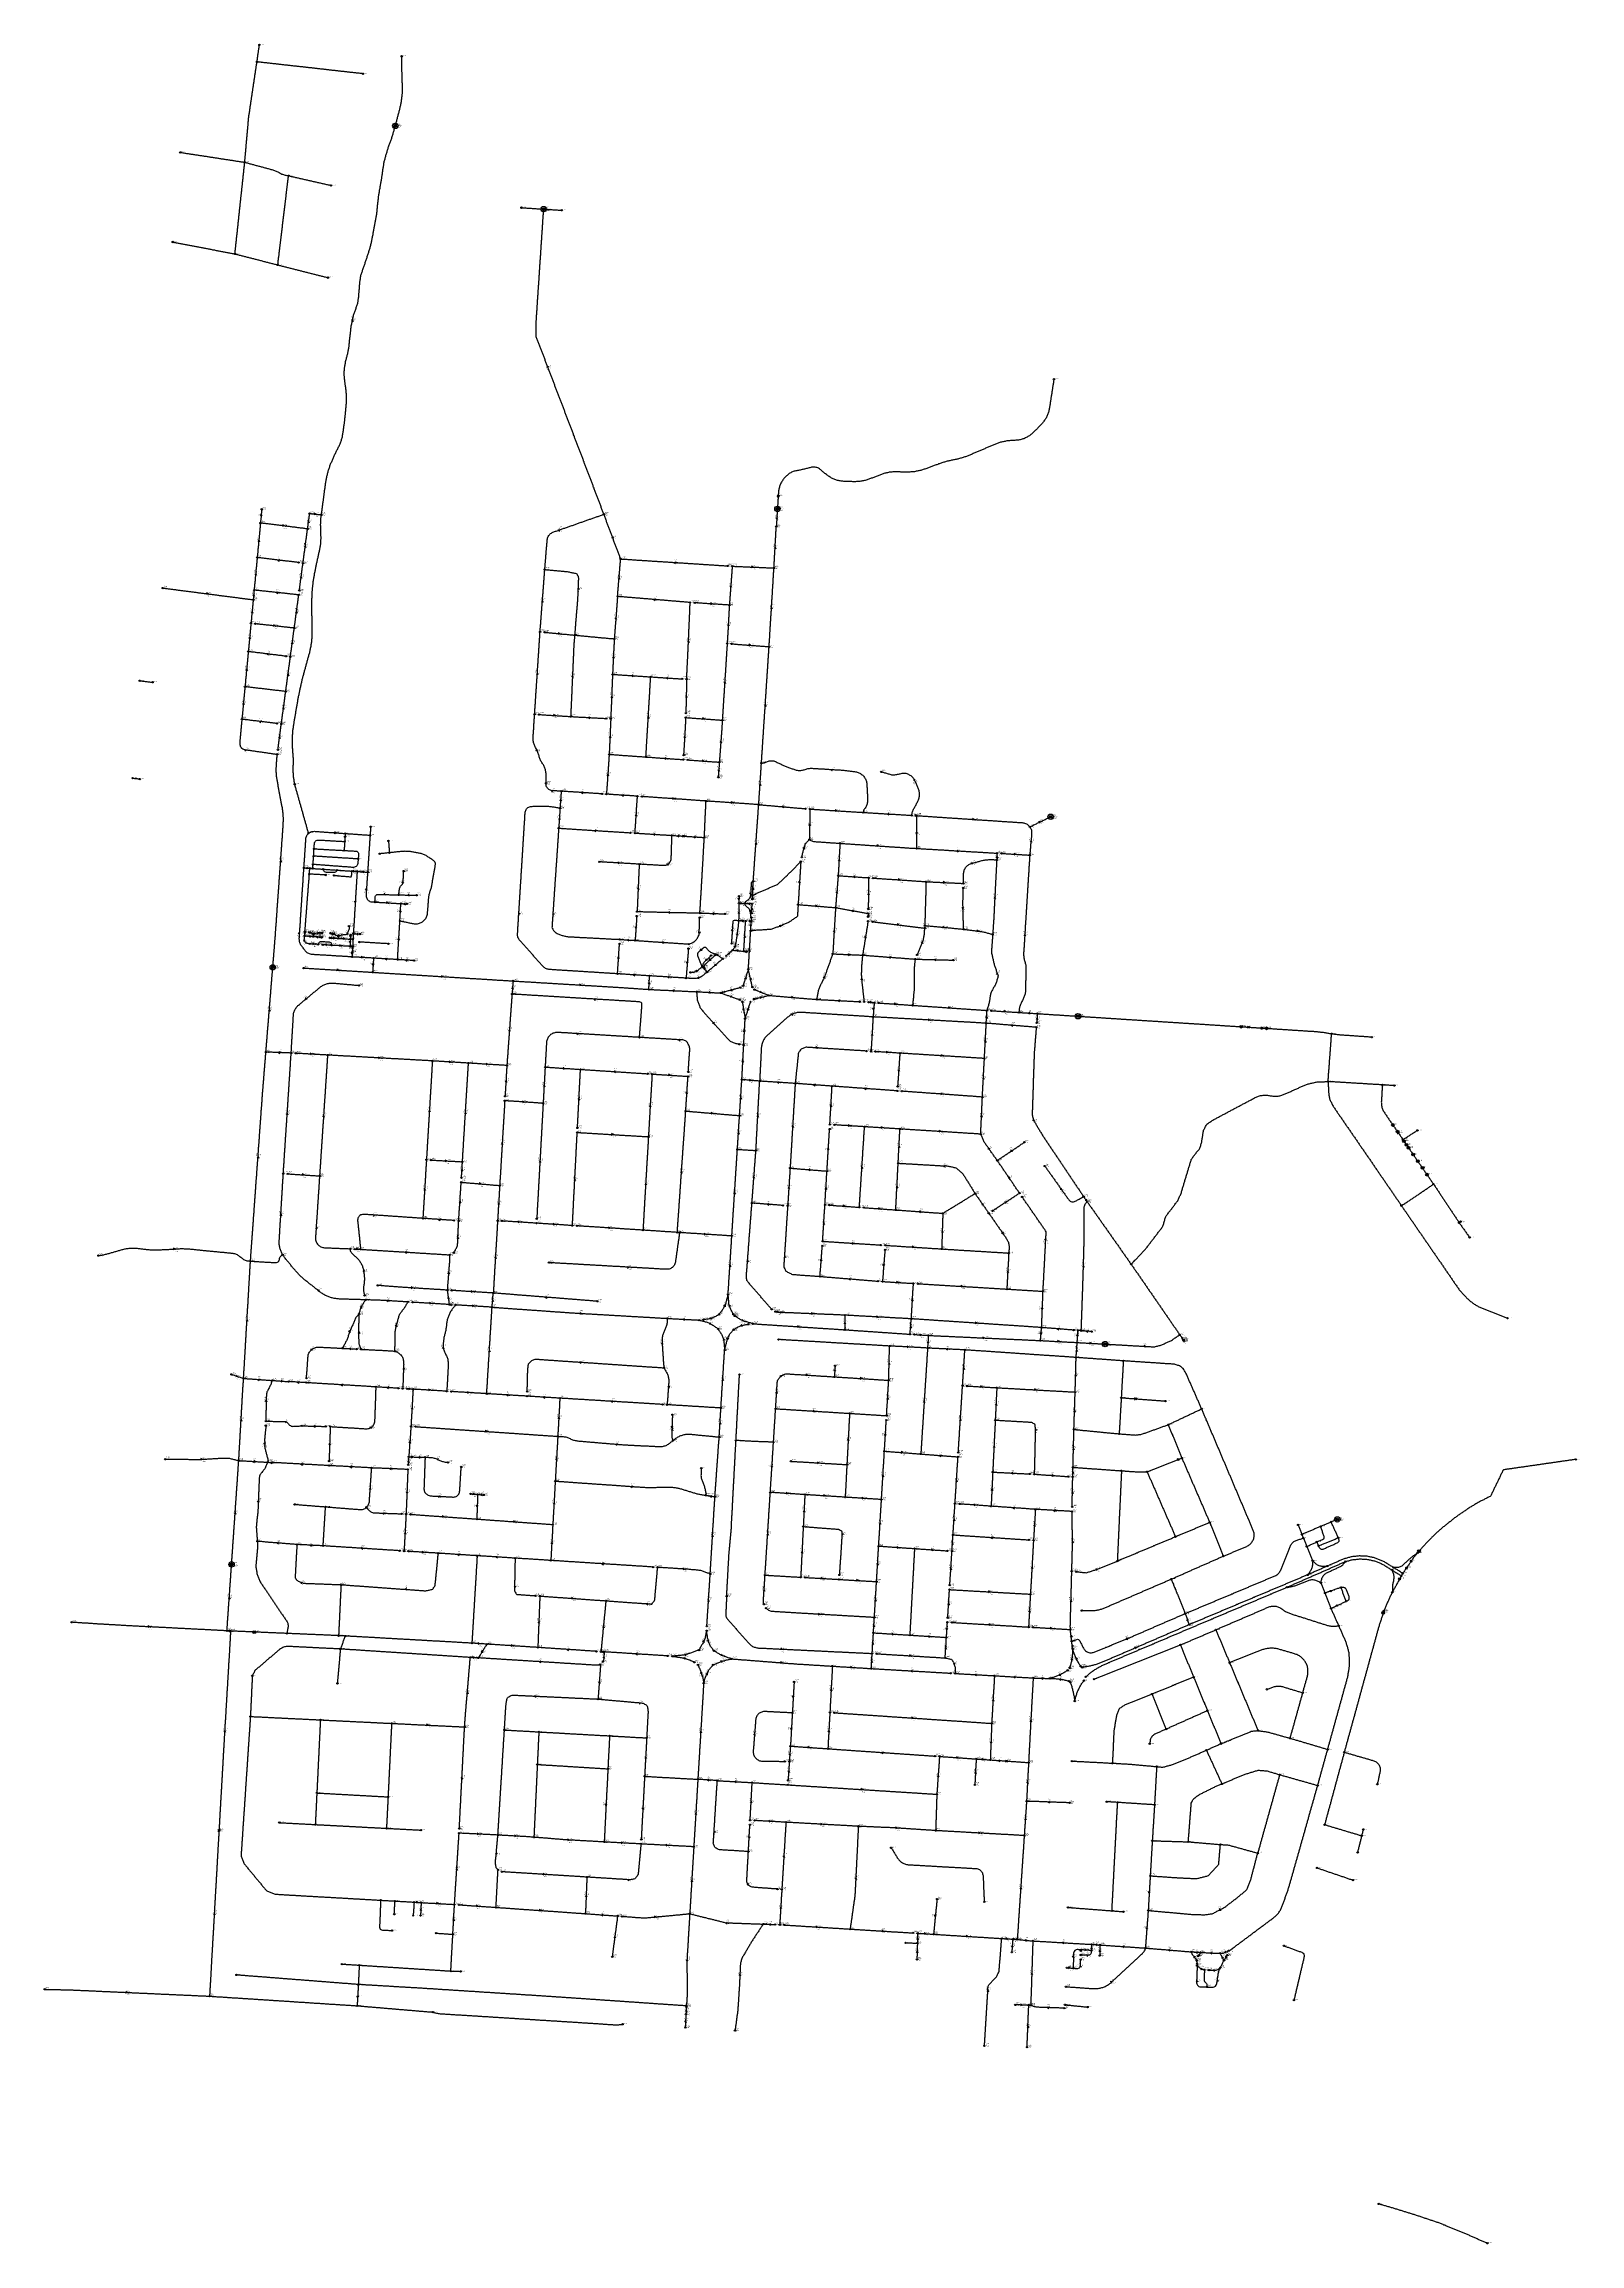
# Model space of a CAD drawing. Header units: metres. Extents: x 607160 to 610559, y 2613470 to 2618337.
import ezdxf

# ---------------------------------------------------------------- set-up
doc = ezdxf.new("R2010")
doc.units = ezdxf.units.M
for name, color, linetype in [('SW-DRAIN-LABELS', 3, 'Continuous'), ('SW-DRAIN-ORPHAN', 8, 'Continuous'), ('SW-DRAIN-SUB-01', 1, 'Continuous'), ('SW-DRAIN-SUB-02', 2, 'Continuous'), ('SW-DRAIN-SUB-03', 3, 'Continuous'), ('SW-DRAIN-SUB-04', 4, 'Continuous'), ('SW-DRAIN-SUB-06', 6, 'Continuous'), ('SW-INLETS', 3, 'Continuous'), ('SW-JUNCTIONS', 7, 'Continuous'), ('SW-OUTLETS', 2, 'Continuous'), ('SW-RIDGES', 6, 'Continuous')]:
    doc.layers.add(name, color=color, linetype=linetype)

msp = doc.modelspace()

# ---------------------------------------------------------------- linework, layer by layer
at = {"layer": 'SW-DRAIN-ORPHAN'}
for points in [[(607631.4, 2618297.2), (607631.7, 2618299.2), (607632, 2618301.2), (607632.3, 2618303.1), (607632.6, 2618305.1), (607632.9, 2618307.1), (607633.2, 2618309.1), (607633.5, 2618311.1), (607633.7, 2618313), (607634, 2618315), (607634.3, 2618317), (607634.6, 2618319), (607634.9, 2618321), (607635.2, 2618322.9), (607635.5, 2618324.9), (607635.8, 2618326.9), (607636.1, 2618328.9), (607636.4, 2618330.8), (607636.6, 2618332.8), (607636.9, 2618334.8)], [(607604.4, 2618075.1), (607604.6, 2618077.1), (607604.7, 2618079.1), (607604.9, 2618081.1), (607605.1, 2618083.1), (607605.3, 2618085.1), (607605.4, 2618087.1), (607605.6, 2618089.1), (607605.8, 2618091.1), (607606, 2618093), (607606.1, 2618095), (607606.3, 2618097), (607606.5, 2618099), (607606.7, 2618101), (607606.9, 2618103), (607607, 2618105), (607607.2, 2618107), (607607.4, 2618109), (607607.6, 2618111), (607607.7, 2618113), (607607.9, 2618115), (607608.1, 2618117), (607608.3, 2618118.9), (607608.4, 2618120.9), (607608.6, 2618122.9), (607608.8, 2618124.9), (607609, 2618126.9), (607609.1, 2618128.9), (607609.3, 2618130.9), (607609.5, 2618132.9), (607609.7, 2618134.9), (607609.8, 2618136.9), (607610, 2618138.9), (607610.2, 2618140.9), (607610.4, 2618142.9), (607610.5, 2618144.8), (607610.7, 2618146.8), (607610.9, 2618148.8), (607611.1, 2618150.8), (607611.2, 2618152.8), (607611.4, 2618154.8), (607611.6, 2618156.8), (607611.8, 2618158.8), (607611.9, 2618160.8), (607612.1, 2618162.8), (607612.3, 2618164.8), (607612.5, 2618166.8), (607612.6, 2618168.8), (607612.8, 2618170.7), (607613, 2618172.7), (607613.2, 2618174.7), (607613.5, 2618176.7), (607613.8, 2618178.7), (607614.1, 2618180.7), (607614.4, 2618182.6), (607614.7, 2618184.6), (607615, 2618186.6), (607615.3, 2618188.6), (607615.6, 2618190.6), (607615.8, 2618192.5), (607616.1, 2618194.5), (607616.4, 2618196.5), (607616.7, 2618198.5), (607617, 2618200.4), (607617.3, 2618202.4), (607617.6, 2618204.4), (607617.9, 2618206.4), (607618.2, 2618208.4), (607618.5, 2618210.3), (607618.8, 2618212.3), (607619.1, 2618214.3), (607619.4, 2618216.3), (607619.7, 2618218.3), (607620, 2618220.2), (607620.3, 2618222.2), (607620.6, 2618224.2), (607620.9, 2618226.2), (607621.1, 2618228.1), (607621.4, 2618230.1), (607621.7, 2618232.1), (607622, 2618234.1), (607622.3, 2618236.1), (607622.6, 2618238), (607622.9, 2618240), (607623.2, 2618242), (607623.5, 2618244), (607623.8, 2618245.9), (607624.1, 2618247.9), (607624.4, 2618249.9), (607624.7, 2618251.9), (607625, 2618253.9), (607625.3, 2618255.8), (607625.6, 2618257.8), (607625.9, 2618259.8), (607626.2, 2618261.8), (607626.4, 2618263.7), (607626.7, 2618265.7), (607627, 2618267.7), (607627.3, 2618269.7), (607627.6, 2618271.7), (607627.9, 2618273.6), (607628.2, 2618275.6), (607628.5, 2618277.6), (607628.8, 2618279.6), (607629.1, 2618281.6), (607629.4, 2618283.5), (607629.7, 2618285.5), (607630, 2618287.5), (607630.3, 2618289.5), (607630.6, 2618291.4), (607630.9, 2618293.4), (607631.2, 2618295.4), (607631.4, 2618297.2)], [(607865.8, 2618271), (607863.8, 2618271.2), (607861.8, 2618271.4), (607859.8, 2618271.7), (607857.8, 2618271.9), (607855.9, 2618272.1), (607853.9, 2618272.3), (607851.9, 2618272.5), (607849.9, 2618272.8), (607847.9, 2618273), (607845.9, 2618273.2), (607843.9, 2618273.4), (607841.9, 2618273.7), (607840, 2618273.9), (607838, 2618274.1), (607836, 2618274.3), (607834, 2618274.5), (607832, 2618274.8), (607830, 2618275), (607828, 2618275.2), (607826, 2618275.4), (607824.1, 2618275.7), (607822.1, 2618275.9), (607820.1, 2618276.1), (607818.1, 2618276.3), (607816.1, 2618276.5), (607814.1, 2618276.8), (607812.1, 2618277), (607810.1, 2618277.2), (607808.2, 2618277.4), (607806.2, 2618277.7), (607804.2, 2618277.9), (607802.2, 2618278.1), (607800.2, 2618278.3), (607798.2, 2618278.5), (607796.2, 2618278.8), (607794.2, 2618279), (607792.3, 2618279.2), (607790.3, 2618279.4), (607788.3, 2618279.7), (607786.3, 2618279.9), (607784.3, 2618280.1), (607782.3, 2618280.3), (607780.3, 2618280.5), (607778.3, 2618280.8), (607776.4, 2618281), (607774.4, 2618281.2), (607772.4, 2618281.4), (607770.4, 2618281.7), (607768.4, 2618281.9), (607766.4, 2618282.1), (607764.4, 2618282.3), (607762.4, 2618282.5), (607760.5, 2618282.8), (607758.5, 2618283), (607756.5, 2618283.2), (607754.5, 2618283.4), (607752.5, 2618283.7), (607750.5, 2618283.9), (607748.5, 2618284.1), (607746.5, 2618284.3), (607744.6, 2618284.5), (607742.6, 2618284.8), (607740.6, 2618285), (607738.6, 2618285.2), (607736.6, 2618285.4), (607734.6, 2618285.7), (607732.6, 2618285.9), (607730.6, 2618286.1), (607728.7, 2618286.3), (607726.7, 2618286.6), (607724.7, 2618286.8), (607722.7, 2618287), (607720.7, 2618287.2), (607718.7, 2618287.4), (607716.7, 2618287.7), (607714.7, 2618287.9), (607712.7, 2618288.1), (607710.8, 2618288.3), (607708.8, 2618288.6), (607706.8, 2618288.8), (607704.8, 2618289), (607702.8, 2618289.2), (607700.8, 2618289.4), (607698.8, 2618289.7), (607696.8, 2618289.9), (607694.9, 2618290.1), (607692.9, 2618290.3), (607690.9, 2618290.6), (607688.9, 2618290.8), (607686.9, 2618291), (607684.9, 2618291.2), (607682.9, 2618291.4), (607680.9, 2618291.7), (607679, 2618291.9), (607677, 2618292.1), (607675, 2618292.3), (607673, 2618292.6), (607671, 2618292.8), (607669, 2618293), (607667, 2618293.2), (607665, 2618293.4), (607663.1, 2618293.7), (607661.1, 2618293.9), (607659.1, 2618294.1), (607657.1, 2618294.3), (607655.1, 2618294.6), (607653.1, 2618294.8), (607651.1, 2618295), (607649.1, 2618295.2), (607647.2, 2618295.4), (607645.2, 2618295.7), (607643.2, 2618295.9), (607641.2, 2618296.1), (607639.2, 2618296.3), (607637.2, 2618296.6), (607635.2, 2618296.8), (607633.2, 2618297), (607631.4, 2618297.2)], [(607937.6, 2618155.6), (607938.1, 2618157.2), (607938.6, 2618159.1), (607939.1, 2618161.1), (607939.6, 2618163), (607940.1, 2618164.9), (607940.6, 2618166.9), (607941.2, 2618168.8), (607941.7, 2618170.7), (607942.2, 2618172.7), (607942.7, 2618174.6), (607943.2, 2618176.5), (607943.7, 2618178.5), (607944.2, 2618180.4), (607944.8, 2618182.3), (607945.3, 2618184.3), (607945.8, 2618186.2), (607946.3, 2618188.1), (607946.8, 2618190.1), (607947.2, 2618192), (607947.7, 2618194), (607948.1, 2618195.9), (607948.6, 2618197.9), (607949, 2618199.8), (607949.5, 2618201.8), (607949.9, 2618203.7), (607950.3, 2618205.7), (607950.7, 2618207.6), (607951, 2618209.6), (607951.2, 2618211.6), (607951.5, 2618213.6), (607951.7, 2618215.6), (607952, 2618217.6), (607952.3, 2618219.5), (607952.5, 2618221.5), (607952.8, 2618223.5), (607953, 2618225.5), (607953.1, 2618227.5), (607953.1, 2618229.5), (607953.1, 2618231.5), (607953.2, 2618233.5), (607953.2, 2618235.5), (607953.2, 2618237.5), (607953.3, 2618239.5), (607953.3, 2618241.5), (607953.3, 2618243.5), (607953.2, 2618245.5), (607953.2, 2618247.5), (607953.1, 2618249.5), (607953, 2618251.5), (607953, 2618253.5), (607952.9, 2618255.5), (607952.9, 2618257.5), (607952.8, 2618259.5), (607952.7, 2618261.5), (607952.7, 2618263.5), (607952.6, 2618265.5), (607952.6, 2618267.5), (607952.5, 2618269.5), (607952.4, 2618271.5), (607952.4, 2618273.5), (607952.3, 2618275.5), (607952.3, 2618277.5), (607952.2, 2618279.5), (607952.2, 2618281.5), (607952.1, 2618283.5), (607952.1, 2618285.5), (607952.1, 2618287.5), (607952, 2618289.5), (607952, 2618291.5), (607951.9, 2618293.5), (607951.9, 2618295.5), (607951.9, 2618297.5), (607951.8, 2618299.5), (607951.8, 2618301.5), (607951.7, 2618303.5), (607951.7, 2618305.5), (607951.7, 2618307.5), (607951.6, 2618309.5)], [(607461.6, 2618097.1), (607463.5, 2618096.8), (607465.5, 2618096.5), (607467.5, 2618096.2), (607469.5, 2618095.9), (607471.5, 2618095.6), (607473.4, 2618095.3), (607475.4, 2618094.9), (607477.4, 2618094.6), (607479.4, 2618094.3), (607481.3, 2618094), (607483.3, 2618093.7), (607485.3, 2618093.4), (607487.3, 2618093.1), (607489.2, 2618092.8), (607491.2, 2618092.5), (607493.2, 2618092.2), (607495.2, 2618091.9), (607497.2, 2618091.6), (607499.1, 2618091.3), (607501.1, 2618091), (607503.1, 2618090.7), (607505.1, 2618090.4), (607507, 2618090.1), (607509, 2618089.8), (607511, 2618089.5), (607513, 2618089.2), (607514.9, 2618088.9), (607516.9, 2618088.6), (607518.9, 2618088.3), (607520.9, 2618088), (607522.8, 2618087.7), (607524.8, 2618087.4), (607526.8, 2618087), (607528.8, 2618086.7), (607530.8, 2618086.4), (607532.7, 2618086.1), (607534.7, 2618085.8), (607536.7, 2618085.5), (607538.7, 2618085.2), (607540.6, 2618084.9), (607542.6, 2618084.6), (607544.6, 2618084.3), (607546.6, 2618084), (607548.5, 2618083.7), (607550.5, 2618083.4), (607552.5, 2618083.1), (607554.5, 2618082.8), (607556.5, 2618082.5), (607558.4, 2618082.2), (607560.4, 2618081.9), (607562.4, 2618081.6), (607564.4, 2618081.3), (607566.3, 2618081), (607568.3, 2618080.7), (607570.3, 2618080.4), (607572.3, 2618080.1), (607574.2, 2618079.8), (607576.2, 2618079.5), (607578.2, 2618079.1), (607580.2, 2618078.8), (607582.2, 2618078.5), (607584.1, 2618078.2), (607586.1, 2618077.9), (607588.1, 2618077.6), (607590.1, 2618077.3), (607592, 2618077), (607594, 2618076.7), (607596, 2618076.4), (607598, 2618076.1), (607599.9, 2618075.8), (607601.9, 2618075.5), (607603.9, 2618075.2), (607604.4, 2618075.1)], [(607582.7, 2617872.4), (607582.9, 2617874.4), (607583.1, 2617876.4), (607583.3, 2617878.4), (607583.5, 2617880.3), (607583.8, 2617882.3), (607584, 2617884.3), (607584.2, 2617886.3), (607584.4, 2617888.3), (607584.6, 2617890.3), (607584.8, 2617892.3), (607585, 2617894.3), (607585.2, 2617896.3), (607585.5, 2617898.2), (607585.7, 2617900.2), (607585.9, 2617902.2), (607586.1, 2617904.2), (607586.3, 2617906.2), (607586.5, 2617908.2), (607586.7, 2617910.2), (607587, 2617912.2), (607587.2, 2617914.2), (607587.4, 2617916.1), (607587.6, 2617918.1), (607587.8, 2617920.1), (607588, 2617922.1), (607588.2, 2617924.1), (607588.4, 2617926.1), (607588.7, 2617928.1), (607588.9, 2617930.1), (607589.1, 2617932.1), (607589.3, 2617934), (607589.5, 2617936), (607589.7, 2617938), (607589.9, 2617940), (607590.1, 2617942), (607590.4, 2617944), (607590.6, 2617946), (607590.8, 2617948), (607591, 2617949.9), (607591.2, 2617951.9), (607591.4, 2617953.9), (607591.6, 2617955.9), (607591.8, 2617957.9), (607592.1, 2617959.9), (607592.3, 2617961.9), (607592.5, 2617963.9), (607592.7, 2617965.9), (607592.9, 2617967.8), (607593.1, 2617969.8), (607593.3, 2617971.8), (607593.6, 2617973.8), (607593.8, 2617975.8), (607594, 2617977.8), (607594.2, 2617979.8), (607594.4, 2617981.8), (607594.6, 2617983.8), (607594.8, 2617985.7), (607595, 2617987.7), (607595.3, 2617989.7), (607595.5, 2617991.7), (607595.7, 2617993.7), (607595.9, 2617995.7), (607596.1, 2617997.7), (607596.3, 2617999.7), (607596.5, 2618001.7), (607596.7, 2618003.6), (607597, 2618005.6), (607597.2, 2618007.6), (607597.4, 2618009.6), (607597.6, 2618011.6), (607597.8, 2618013.6), (607598, 2618015.6), (607598.2, 2618017.6), (607598.4, 2618019.6), (607598.7, 2618021.5), (607598.9, 2618023.5), (607599.1, 2618025.5), (607599.3, 2618027.5), (607599.5, 2618029.5), (607599.7, 2618031.5), (607599.9, 2618033.5), (607600.2, 2618035.5), (607600.4, 2618037.4), (607600.6, 2618039.4), (607600.8, 2618041.4), (607601, 2618043.4), (607601.2, 2618045.4), (607601.4, 2618047.4), (607601.6, 2618049.4), (607601.9, 2618051.4), (607602.1, 2618053.4), (607602.3, 2618055.3), (607602.5, 2618057.3), (607602.7, 2618059.3), (607602.9, 2618061.3), (607603.1, 2618063.3), (607603.3, 2618065.3), (607603.6, 2618067.3), (607603.8, 2618069.3), (607604, 2618071.3), (607604.2, 2618073.2), (607604.4, 2618075.1)], [(607604.4, 2618075.1), (607606.3, 2618074.6), (607608.3, 2618074.1), (607610.2, 2618073.6), (607612.1, 2618073), (607614.1, 2618072.5), (607616, 2618072), (607617.9, 2618071.5), (607619.8, 2618070.9), (607621.8, 2618070.4), (607623.7, 2618069.9), (607625.6, 2618069.4), (607627.6, 2618068.9), (607629.5, 2618068.3), (607631.4, 2618067.8), (607633.4, 2618067.3), (607635.3, 2618066.8), (607637.2, 2618066.3), (607639.2, 2618065.7), (607641.1, 2618065.2), (607643, 2618064.7), (607644.9, 2618064.2), (607646.9, 2618063.6), (607648.8, 2618063.1), (607650.7, 2618062.6), (607652.7, 2618062.1), (607654.6, 2618061.6), (607656.5, 2618061), (607658.5, 2618060.5), (607660.4, 2618060), (607662.3, 2618059.5), (607664.3, 2618059), (607666.2, 2618058.3), (607668.1, 2618057.7), (607669.9, 2618057.1), (607671.8, 2618056.4), (607673.7, 2618055.6), (607675.6, 2618054.9), (607677.3, 2618054), (607679.1, 2618053.1), (607680.9, 2618052.2), (607682.6, 2618051.2), (607684.4, 2618050.2), (607686.1, 2618049.2), (607688, 2618048.5), (607689.9, 2618047.8), (607691.7, 2618047.1), (607693.7, 2618046.7), (607695.6, 2618046.3), (607697.6, 2618046), (607699.6, 2618045.7), (607701.3, 2618045.4)], [(607677.5, 2617848.1), (607677.8, 2617850.1), (607678, 2617852), (607678.3, 2617854), (607678.5, 2617856), (607678.7, 2617858), (607679, 2617860), (607679.2, 2617862), (607679.4, 2617864), (607679.7, 2617865.9), (607679.9, 2617867.9), (607680.2, 2617869.9), (607680.4, 2617871.9), (607680.6, 2617873.9), (607680.9, 2617875.9), (607681.1, 2617877.9), (607681.4, 2617879.8), (607681.6, 2617881.8), (607681.8, 2617883.8), (607682.1, 2617885.8), (607682.3, 2617887.8), (607682.6, 2617889.8), (607682.8, 2617891.8), (607683, 2617893.7), (607683.3, 2617895.7), (607683.5, 2617897.7), (607683.7, 2617899.7), (607684, 2617901.7), (607684.2, 2617903.7), (607684.5, 2617905.7), (607684.7, 2617907.6), (607684.9, 2617909.6), (607685.2, 2617911.6), (607685.4, 2617913.6), (607685.7, 2617915.6), (607685.9, 2617917.6), (607686.1, 2617919.6), (607686.4, 2617921.5), (607686.6, 2617923.5), (607686.9, 2617925.5), (607687.1, 2617927.5), (607687.3, 2617929.5), (607687.6, 2617931.5), (607687.8, 2617933.5), (607688, 2617935.4), (607688.3, 2617937.4), (607688.5, 2617939.4), (607688.8, 2617941.4), (607689, 2617943.4), (607689.2, 2617945.4), (607689.5, 2617947.4), (607689.7, 2617949.3), (607690, 2617951.3), (607690.2, 2617953.3), (607690.4, 2617955.3), (607690.7, 2617957.3), (607690.9, 2617959.3), (607691.2, 2617961.3), (607691.4, 2617963.2), (607691.6, 2617965.2), (607691.9, 2617967.2), (607692.1, 2617969.2), (607692.3, 2617971.2), (607692.6, 2617973.2), (607692.8, 2617975.2), (607693.1, 2617977.1), (607693.3, 2617979.1), (607693.5, 2617981.1), (607693.8, 2617983.1), (607694, 2617985.1), (607694.3, 2617987.1), (607694.5, 2617989.1), (607694.7, 2617991), (607695, 2617993), (607695.2, 2617995), (607695.5, 2617997), (607695.7, 2617999), (607695.9, 2618001), (607696.2, 2618003), (607696.4, 2618004.9), (607696.6, 2618006.9), (607696.9, 2618008.9), (607697.1, 2618010.9), (607697.4, 2618012.9), (607697.6, 2618014.9), (607697.8, 2618016.9), (607698.1, 2618018.8), (607698.3, 2618020.8), (607698.6, 2618022.8), (607698.8, 2618024.8), (607699, 2618026.8), (607699.3, 2618028.8), (607699.5, 2618030.8), (607699.8, 2618032.7), (607700, 2618034.7), (607700.2, 2618036.7), (607700.5, 2618038.7), (607700.7, 2618040.7), (607700.9, 2618042.7), (607701.2, 2618044.7), (607701.3, 2618045.4)], [(607701.3, 2618045.4), (607703.2, 2618044.9), (607705.2, 2618044.5), (607707.1, 2618044), (607709.1, 2618043.6), (607711, 2618043.1), (607713, 2618042.7), (607714.9, 2618042.3), (607716.9, 2618041.8), (607718.8, 2618041.4), (607720.8, 2618040.9), (607722.7, 2618040.5), (607724.7, 2618040), (607726.6, 2618039.6), (607728.6, 2618039.1), (607730.5, 2618038.7), (607732.5, 2618038.2), (607734.4, 2618037.8), (607736.4, 2618037.4), (607738.3, 2618036.9), (607740.3, 2618036.5), (607742.2, 2618036), (607744.2, 2618035.6), (607746.1, 2618035.1), (607748.1, 2618034.7), (607750, 2618034.2), (607752, 2618033.8), (607753.9, 2618033.3), (607755.9, 2618032.9), (607757.8, 2618032.5), (607759.8, 2618032), (607761.7, 2618031.6), (607763.7, 2618031.1), (607765.6, 2618030.7), (607767.6, 2618030.2), (607769.5, 2618029.8), (607771.5, 2618029.3), (607773.4, 2618028.9), (607775.4, 2618028.4), (607777.3, 2618028), (607779.3, 2618027.6), (607781.2, 2618027.1), (607783.2, 2618026.7), (607785.1, 2618026.2), (607787.1, 2618025.8), (607789, 2618025.3), (607791, 2618024.9), (607792.9, 2618024.4), (607794.9, 2618024), (607795.3, 2618023.9)], [(608216.6, 2617974.7), (608218.6, 2617974.6), (608220.6, 2617974.4), (608222.6, 2617974.3), (608224.6, 2617974.2), (608226.6, 2617974.1), (608228.6, 2617973.9), (608230.6, 2617973.8), (608232.6, 2617973.7), (608234.6, 2617973.5), (608236.6, 2617973.4), (608238.5, 2617973.3), (608240.5, 2617973.2), (608242.5, 2617973), (608244.5, 2617972.9), (608246.5, 2617972.8), (608248.5, 2617972.6), (608250.5, 2617972.5), (608252.5, 2617972.4), (608254.5, 2617972.3), (608256.5, 2617972.1), (608258.5, 2617972), (608260.5, 2617971.9), (608262.5, 2617971.8), (608264.5, 2617971.6), (608265.9, 2617971.5)], [(608265.9, 2617971.5), (608267.9, 2617971.4), (608269.9, 2617971.3), (608271.9, 2617971.2), (608273.9, 2617971), (608275.9, 2617970.9), (608277.9, 2617970.8), (608279.9, 2617970.6), (608281.9, 2617970.5), (608283.8, 2617970.4), (608285.8, 2617970.3), (608287.8, 2617970.1), (608289.8, 2617970), (608291.8, 2617969.9), (608293.8, 2617969.7), (608295.8, 2617969.6), (608297.8, 2617969.5), (608299.8, 2617969.4), (608301.8, 2617969.2), (608303.8, 2617969.1), (608305.9, 2617969)], [(607445, 2617898.8), (607447, 2617898.4), (607449, 2617898), (607450.9, 2617897.6), (607452.9, 2617897.3), (607454.9, 2617896.9), (607456.8, 2617896.5), (607458.8, 2617896.1), (607460.7, 2617895.7), (607462.7, 2617895.4), (607464.7, 2617895), (607466.6, 2617894.6), (607468.6, 2617894.2), (607470.6, 2617893.9), (607472.5, 2617893.5), (607474.5, 2617893.1), (607476.5, 2617892.7), (607478.4, 2617892.4), (607480.4, 2617892), (607482.4, 2617891.6), (607484.3, 2617891.2), (607486.3, 2617890.9), (607488.2, 2617890.5), (607490.2, 2617890.1), (607492.2, 2617889.7), (607494.1, 2617889.4), (607496.1, 2617889), (607498.1, 2617888.6), (607500, 2617888.2), (607502, 2617887.8), (607504, 2617887.5), (607505.9, 2617887.1), (607507.9, 2617886.7), (607509.9, 2617886.3), (607511.8, 2617886), (607513.8, 2617885.6), (607515.7, 2617885.2), (607517.7, 2617884.8), (607519.7, 2617884.5), (607521.6, 2617884.1), (607523.6, 2617883.7), (607525.6, 2617883.3), (607527.5, 2617883), (607529.5, 2617882.6), (607531.5, 2617882.2), (607533.4, 2617881.8), (607535.4, 2617881.5), (607537.4, 2617881.1), (607539.3, 2617880.7), (607541.3, 2617880.3), (607543.2, 2617879.9), (607545.2, 2617879.6), (607547.2, 2617879.2), (607549.1, 2617878.8), (607551.1, 2617878.4), (607553.1, 2617878.1), (607555, 2617877.7), (607557, 2617877.3), (607559, 2617876.9), (607560.9, 2617876.6), (607562.9, 2617876.2), (607564.9, 2617875.8), (607566.8, 2617875.4), (607568.8, 2617875.1), (607570.7, 2617874.7), (607572.7, 2617874.3), (607574.7, 2617873.9), (607576.6, 2617873.6), (607578.6, 2617873.2), (607580.6, 2617872.8), (607582.7, 2617872.4)], [(607582.7, 2617872.4), (607584.6, 2617871.9), (607586.6, 2617871.4), (607588.5, 2617870.9), (607590.4, 2617870.4), (607592.4, 2617869.9), (607594.3, 2617869.4), (607596.3, 2617868.9), (607598.2, 2617868.4), (607600.1, 2617867.9), (607602.1, 2617867.4), (607604, 2617866.9), (607605.9, 2617866.4), (607607.9, 2617865.9), (607609.8, 2617865.4), (607611.8, 2617864.9), (607613.7, 2617864.4), (607615.6, 2617863.9), (607617.6, 2617863.4), (607619.5, 2617863), (607621.4, 2617862.5), (607623.4, 2617862), (607625.3, 2617861.5), (607627.3, 2617861), (607629.2, 2617860.5), (607631.1, 2617860), (607633.1, 2617859.5), (607635, 2617859), (607636.9, 2617858.5), (607638.9, 2617858), (607640.8, 2617857.5), (607642.8, 2617857), (607644.7, 2617856.5), (607646.6, 2617856), (607648.6, 2617855.5), (607650.5, 2617855), (607652.4, 2617854.5), (607654.4, 2617854), (607656.3, 2617853.5), (607658.2, 2617853), (607660.2, 2617852.5), (607662.1, 2617852), (607664.1, 2617851.5), (607666, 2617851), (607667.9, 2617850.5), (607669.9, 2617850), (607671.8, 2617849.5), (607673.7, 2617849), (607675.7, 2617848.5), (607677.5, 2617848.1)], [(607677.5, 2617848.1), (607679.5, 2617847.6), (607681.4, 2617847.1), (607683.4, 2617846.6), (607685.3, 2617846.1), (607687.2, 2617845.6), (607689.2, 2617845.1), (607691.1, 2617844.6), (607693, 2617844.1), (607695, 2617843.6), (607696.9, 2617843.2), (607698.9, 2617842.7), (607700.8, 2617842.2), (607702.7, 2617841.7), (607704.7, 2617841.2), (607706.6, 2617840.7), (607708.6, 2617840.2), (607710.5, 2617839.7), (607712.4, 2617839.2), (607714.4, 2617838.7), (607716.3, 2617838.2), (607718.3, 2617837.8), (607720.2, 2617837.3), (607722.1, 2617836.8), (607724.1, 2617836.3), (607726, 2617835.8), (607727.9, 2617835.3), (607729.9, 2617834.8), (607731.8, 2617834.3), (607733.8, 2617833.8), (607735.7, 2617833.3), (607737.6, 2617832.8), (607739.6, 2617832.3), (607741.5, 2617831.9), (607743.5, 2617831.4), (607745.4, 2617830.9), (607747.3, 2617830.4), (607749.3, 2617829.9), (607751.2, 2617829.4), (607753.1, 2617828.9), (607755.1, 2617828.4), (607757, 2617827.9), (607759, 2617827.4), (607760.9, 2617826.9), (607762.8, 2617826.5), (607764.8, 2617826), (607766.7, 2617825.5), (607768.7, 2617825), (607770.6, 2617824.5), (607772.5, 2617824), (607774.5, 2617823.5), (607776.4, 2617823), (607778.4, 2617822.5), (607780.3, 2617822), (607782.2, 2617821.5), (607784.2, 2617821), (607786.1, 2617820.6), (607788, 2617820.1), (607788.8, 2617819.9)], [(609394.8, 2617595.2), (609394.5, 2617593.2), (609394.2, 2617591.3), (609393.9, 2617589.3), (609393.6, 2617587.3), (609393.3, 2617585.3), (609393, 2617583.3), (609392.6, 2617581.4), (609392.3, 2617579.4), (609392, 2617577.4), (609391.7, 2617575.4), (609391.4, 2617573.5), (609391.1, 2617571.5), (609390.8, 2617569.5), (609390.5, 2617567.5), (609390.2, 2617565.6), (609389.9, 2617563.6), (609389.6, 2617561.6), (609389.3, 2617559.6), (609389, 2617557.6), (609388.7, 2617555.7), (609388.4, 2617553.7), (609388.1, 2617551.7), (609387.8, 2617549.7), (609387.5, 2617547.8), (609387.2, 2617545.8), (609386.9, 2617543.8), (609386.6, 2617541.8), (609386.3, 2617539.8), (609386, 2617537.9), (609385.7, 2617535.9), (609385.3, 2617533.9), (609384.9, 2617532), (609384.5, 2617530), (609384.1, 2617528), (609383.7, 2617526.1), (609383.4, 2617524.1), (609383, 2617522.2), (609382.3, 2617520.3), (609381.5, 2617518.5), (609380.7, 2617516.6), (609379.8, 2617514.8), (609379, 2617513), (609378.2, 2617511.2), (609377.4, 2617509.3), (609376.4, 2617507.6), (609375.2, 2617506), (609374.1, 2617504.4), (609372.9, 2617502.8), (609371.7, 2617501.2), (609370.5, 2617499.6), (609369.3, 2617497.9), (609368.1, 2617496.4), (609366.6, 2617495), (609365.2, 2617493.5), (609363.8, 2617492.1), (609362.4, 2617490.7), (609361, 2617489.3), (609359.6, 2617487.9), (609358.2, 2617486.4), (609356.8, 2617485), (609355.4, 2617483.6), (609354, 2617482.2), (609352.6, 2617480.8), (609351.2, 2617479.3), (609349.8, 2617477.9), (609348.3, 2617476.6), (609346.7, 2617475.3), (609345.2, 2617474), (609343.7, 2617472.7), (609342.1, 2617471.5), (609340.6, 2617470.2), (609338.9, 2617469.1), (609337.1, 2617468.2), (609335.4, 2617467.2), (609333.6, 2617466.3), (609331.8, 2617465.4), (609330.1, 2617464.4), (609328.2, 2617463.7), (609326.3, 2617463.2), (609324.4, 2617462.6), (609322.4, 2617462.1), (609320.5, 2617461.5), (609318.6, 2617461), (609316.7, 2617460.6), (609314.7, 2617460.4), (609312.7, 2617460.3), (609310.7, 2617460.1), (609308.7, 2617460), (609306.7, 2617459.9), (609304.7, 2617459.7), (609302.7, 2617459.6), (609300.7, 2617459.4), (609298.7, 2617459.3), (609296.7, 2617459.1), (609294.7, 2617458.9), (609292.7, 2617458.8), (609290.7, 2617458.6), (609288.8, 2617458.2), (609286.8, 2617457.8), (609284.9, 2617457.4), (609282.9, 2617456.9), (609281, 2617456.5), (609279, 2617456.1), (609277, 2617455.7), (609275.1, 2617455.1), (609273.3, 2617454.4), (609271.4, 2617453.7), (609269.5, 2617453), (609267.6, 2617452.3), (609265.7, 2617451.6), (609263.9, 2617451), (609262, 2617450.3), (609260.2, 2617449.5), (609258.3, 2617448.7), (609256.5, 2617447.9), (609254.6, 2617447.1), (609252.8, 2617446.3), (609251, 2617445.5), (609249.1, 2617444.8), (609247.3, 2617444), (609245.4, 2617443.2), (609243.6, 2617442.4), (609241.8, 2617441.6), (609239.9, 2617440.8), (609238.1, 2617440), (609236.2, 2617439.3), (609234.4, 2617438.5), (609232.6, 2617437.7), (609230.7, 2617436.9), (609228.9, 2617436.1), (609227, 2617435.3), (609225.2, 2617434.5), (609223.4, 2617433.8), (609221.5, 2617433), (609219.7, 2617432.2), (609217.9, 2617431.4), (609216, 2617430.6), (609214.2, 2617429.8), (609212.3, 2617429), (609210.5, 2617428.3), (609208.7, 2617427.5), (609206.8, 2617426.7), (609205, 2617426), (609203.1, 2617425.3), (609201.2, 2617424.6), (609199.3, 2617423.9), (609197.4, 2617423.2), (609195.6, 2617422.6), (609193.7, 2617421.9), (609191.7, 2617421.3), (609189.8, 2617420.8), (609187.9, 2617420.3), (609186, 2617419.7), (609184, 2617419.2), (609182.1, 2617418.6), (609180.2, 2617418.2), (609178.2, 2617417.8), (609176.3, 2617417.4), (609174.3, 2617417), (609172.3, 2617416.6), (609170.4, 2617416.2), (609168.4, 2617415.8), (609166.5, 2617415.3), (609164.5, 2617414.9), (609162.6, 2617414.5), (609160.6, 2617414), (609158.7, 2617413.6), (609156.7, 2617413), (609154.8, 2617412.5), (609152.9, 2617412), (609151, 2617411.4), (609149, 2617410.9), (609147.1, 2617410.2), (609145.2, 2617409.6), (609143.3, 2617409), (609141.4, 2617408.3), (609139.6, 2617407.7), (609137.7, 2617406.9), (609135.8, 2617406.2), (609134, 2617405.5), (609132.1, 2617404.8), (609130.2, 2617404.1), (609128.3, 2617403.4), (609126.5, 2617402.7), (609124.6, 2617402), (609122.7, 2617401.3), (609120.9, 2617400.6), (609119, 2617399.9), (609117.1, 2617399.2), (609115.3, 2617398.4), (609113.4, 2617397.8), (609111.5, 2617397.2), (609109.6, 2617396.5), (609107.7, 2617395.9), (609105.8, 2617395.3), (609103.9, 2617394.7), (609102, 2617394.1), (609100.1, 2617393.4), (609098.1, 2617393.1), (609096.1, 2617392.7), (609094.2, 2617392.3), (609092.2, 2617391.9), (609090.2, 2617391.5), (609088.3, 2617391.1), (609086.3, 2617390.7), (609084.3, 2617390.4), (609082.4, 2617390.3), (609080.4, 2617390.1), (609078.4, 2617390), (609076.4, 2617389.8), (609074.4, 2617389.7), (609072.4, 2617389.5), (609070.4, 2617389.4), (609068.4, 2617389.4), (609066.4, 2617389.5), (609064.4, 2617389.6), (609062.4, 2617389.6), (609060.4, 2617389.7), (609058.4, 2617389.8), (609056.4, 2617389.9), (609054.4, 2617390), (609052.4, 2617390.1), (609050.4, 2617390.1), (609048.4, 2617390.2), (609046.4, 2617390.3), (609044.4, 2617390.4), (609042.4, 2617390.4), (609040.4, 2617390.2), (609038.4, 2617390.1), (609036.4, 2617389.9), (609034.4, 2617389.7), (609032.5, 2617389.5), (609030.5, 2617389.3), (609028.5, 2617388.8), (609026.6, 2617388.4), (609024.6, 2617388), (609022.7, 2617387.5), (609020.7, 2617387.1), (609018.8, 2617386.5), (609016.9, 2617385.8), (609015, 2617385.1), (609013.2, 2617384.5), (609011.3, 2617383.8), (609009.4, 2617383.1), (609007.5, 2617382.4), (609005.7, 2617381.7), (609003.8, 2617381), (609001.9, 2617380.3), (609000.1, 2617379.6), (608998.2, 2617378.9), (608996.3, 2617378.1), (608994.4, 2617377.4), (608992.6, 2617376.7), (608990.7, 2617376), (608988.8, 2617375.3), (608987, 2617374.6), (608985.1, 2617373.9), (608983.2, 2617373.2), (608981.3, 2617372.5), (608979.4, 2617371.9), (608977.5, 2617371.5), (608975.5, 2617371), (608973.6, 2617370.6), (608971.6, 2617370.1), (608969.7, 2617369.8), (608967.7, 2617369.5), (608965.7, 2617369.3), (608963.7, 2617369), (608961.7, 2617368.8), (608959.7, 2617368.7), (608957.7, 2617368.7), (608955.7, 2617368.6), (608953.7, 2617368.6), (608951.7, 2617368.6), (608949.7, 2617368.6), (608947.7, 2617368.7), (608945.7, 2617368.8), (608943.7, 2617368.8), (608941.7, 2617368.9), (608939.7, 2617369), (608937.7, 2617369), (608935.7, 2617369.1), (608933.8, 2617369.2), (608931.8, 2617369.3), (608929.8, 2617369.3), (608927.8, 2617369.4), (608925.8, 2617369.6), (608923.8, 2617370), (608921.8, 2617370.3), (608919.9, 2617370.7), (608917.9, 2617371), (608915.9, 2617371.4), (608914, 2617371.8), (608912.1, 2617372.6), (608910.3, 2617373.3), (608908.4, 2617374.1), (608906.6, 2617374.8), (608904.7, 2617375.6), (608902.9, 2617376.3), (608901.2, 2617377.5), (608899.6, 2617378.6), (608897.9, 2617379.7), (608896.2, 2617380.8), (608894.6, 2617381.9), (608892.9, 2617383.1), (608891.3, 2617384.3), (608889.8, 2617385.6), (608888.3, 2617386.8), (608886.7, 2617388.1), (608885.2, 2617389.4), (608883.7, 2617390.7), (608882.1, 2617392), (608880.6, 2617393.3), (608879, 2617394.5), (608877.5, 2617395.7), (608875.9, 2617397), (608874.3, 2617398.2), (608872.5, 2617398.9), (608870.6, 2617399.6), (608868.7, 2617400.3), (608866.8, 2617400.7), (608864.8, 2617400.8), (608862.8, 2617400.9), (608860.8, 2617401), (608858.8, 2617400.4), (608856.9, 2617399.9), (608855, 2617399.4), (608853, 2617398.9), (608851.1, 2617398.4), (608849.2, 2617398), (608847.2, 2617397.5), (608845.3, 2617397.1), (608843.3, 2617396.6), (608841.4, 2617396.2), (608839.4, 2617395.7), (608837.5, 2617395.3), (608835.5, 2617394.8), (608833.6, 2617394.4), (608831.6, 2617393.9), (608829.7, 2617393.5), (608827.7, 2617393), (608825.7, 2617392.7), (608823.8, 2617392.3), (608821.8, 2617392), (608819.8, 2617391.6), (608817.9, 2617391.1), (608816.1, 2617390.2), (608814.3, 2617389.3), (608812.5, 2617388.5), (608810.7, 2617387.6), (608809.1, 2617386.5), (608807.6, 2617385.2), (608806.1, 2617383.9), (608804.5, 2617382.6), (608803, 2617381.3), (608801.6, 2617379.8), (608800.3, 2617378.4), (608798.9, 2617376.9), (608797.5, 2617375.5), (608796.2, 2617374), (608795.1, 2617372.3), (608794.1, 2617370.6), (608793, 2617368.9), (608791.9, 2617367.2), (608790.9, 2617365.5), (608790.2, 2617363.6), (608789.4, 2617361.8), (608788.7, 2617359.9), (608787.9, 2617358.1), (608787.3, 2617356.2), (608786.9, 2617354.2), (608786.5, 2617352.3), (608786.1, 2617350.3), (608785.7, 2617348.3), (608785.4, 2617346.4), (608785.3, 2617344.4), (608785.2, 2617342.4), (608785, 2617340.4), (608784.9, 2617338.4), (608784.8, 2617336.4)], [(608784.8, 2617336.4), (608784.7, 2617334.4), (608784.5, 2617332.4), (608784.4, 2617330.4), (608784.3, 2617328.4), (608784.1, 2617326.4), (608784, 2617324.4), (608783.9, 2617322.4), (608783.8, 2617320.4), (608783.6, 2617318.4), (608783.5, 2617316.4), (608783.4, 2617314.4), (608783.3, 2617312.4), (608783.1, 2617310.4), (608783, 2617308.4)], [(607715, 2616699.2), (607714.7, 2616701.2), (607714.4, 2616703.1), (607714, 2616705.1), (607713.7, 2616707.1), (607713.4, 2616709.1), (607713, 2616711), (607712.8, 2616713), (607712.6, 2616715), (607712.5, 2616717), (607712.3, 2616719), (607712.1, 2616721), (607712, 2616723), (607711.8, 2616725), (607711.8, 2616727), (607711.8, 2616729), (607711.8, 2616731), (607711.8, 2616733), (607711.9, 2616735), (607711.9, 2616737), (607711.9, 2616739), (607711.9, 2616741), (607712, 2616743), (607712, 2616745), (607712.1, 2616747), (607712.1, 2616749), (607712.1, 2616751), (607712.1, 2616753), (607712, 2616755), (607712, 2616757), (607711.9, 2616759), (607711.8, 2616761), (607711.6, 2616763), (607711.5, 2616764.9), (607711.3, 2616766.9), (607711.1, 2616768.9), (607710.9, 2616770.9), (607710.7, 2616772.9), (607710.6, 2616774.9), (607710.5, 2616776.9), (607710.4, 2616778.9), (607710.3, 2616780.9), (607710.2, 2616782.9), (607710.1, 2616784.9), (607710, 2616786.9), (607710, 2616788.9), (607709.9, 2616790.9), (607709.9, 2616792.9), (607709.9, 2616794.9), (607709.8, 2616796.9), (607709.8, 2616798.9), (607709.9, 2616800.9), (607710, 2616802.9), (607710.1, 2616804.9), (607710.2, 2616806.9), (607710.3, 2616808.9), (607710.5, 2616810.9), (607710.6, 2616812.9), (607710.7, 2616814.9), (607710.8, 2616816.9), (607711.1, 2616818.8), (607711.4, 2616820.8), (607711.7, 2616822.8), (607712, 2616824.8), (607712.2, 2616826.8), (607712.5, 2616828.7), (607712.8, 2616830.7), (607713.1, 2616832.7), (607713.4, 2616834.7), (607713.7, 2616836.7), (607714.1, 2616838.6), (607714.4, 2616840.6), (607714.7, 2616842.6), (607715.1, 2616844.5), (607715.4, 2616846.5), (607715.8, 2616848.5), (607716.1, 2616850.5), (607716.4, 2616852.4), (607716.8, 2616854.4), (607717.1, 2616856.4), (607717.4, 2616858.3), (607717.8, 2616860.3), (607718.1, 2616862.3), (607718.5, 2616864.3), (607718.8, 2616866.2), (607719.1, 2616868.2), (607719.5, 2616870.2), (607719.8, 2616872.1), (607720.1, 2616874.1), (607720.5, 2616876.1), (607720.8, 2616878.1), (607721.1, 2616880), (607721.5, 2616882), (607721.8, 2616884), (607722.2, 2616885.9), (607722.5, 2616887.9), (607722.9, 2616889.9), (607723.3, 2616891.8), (607723.7, 2616893.8), (607724.1, 2616895.7), (607724.5, 2616897.7), (607724.9, 2616899.7), (607725.3, 2616901.6), (607725.7, 2616903.6), (607726.1, 2616905.5), (607726.5, 2616907.5), (607726.9, 2616909.5), (607727.3, 2616911.4), (607727.8, 2616913.4), (607728.2, 2616915.3), (607728.6, 2616917.3), (607729.1, 2616919.2), (607729.5, 2616921.2), (607729.9, 2616923.1), (607730.4, 2616925.1), (607730.8, 2616927), (607731.2, 2616929), (607731.7, 2616930.9), (607732.2, 2616932.9), (607732.7, 2616934.8), (607733.2, 2616936.7), (607733.8, 2616938.7), (607734.3, 2616940.6), (607734.8, 2616942.5), (607735.3, 2616944.5), (607735.8, 2616946.4), (607736.4, 2616948.3), (607736.9, 2616950.2), (607737.4, 2616952.2), (607737.9, 2616954.1), (607738.5, 2616956), (607739, 2616958), (607739.5, 2616959.9), (607740.1, 2616961.8), (607740.6, 2616963.7), (607741.1, 2616965.7), (607741.7, 2616967.6), (607742.2, 2616969.5), (607742.7, 2616971.5), (607743.3, 2616973.4), (607743.8, 2616975.3), (607744.3, 2616977.2), (607744.9, 2616979.2), (607745.4, 2616981.1), (607745.9, 2616983), (607746.5, 2616984.9), (607747, 2616986.9), (607747.5, 2616988.8), (607748.1, 2616990.7), (607748.5, 2616992.7), (607748.9, 2616994.6), (607749.3, 2616996.6), (607749.7, 2616998.6), (607750.2, 2617000.5), (607750.6, 2617002.5), (607751, 2617004.4), (607751.4, 2617006.4), (607751.7, 2617008.4), (607752, 2617010.3), (607752.3, 2617012.3), (607752.6, 2617014.3), (607752.9, 2617016.3), (607753.1, 2617018.3), (607753.2, 2617020.2), (607753.3, 2617022.2), (607753.3, 2617024.2), (607753.4, 2617026.2), (607753.5, 2617028.2), (607753.5, 2617030.2), (607753.6, 2617032.2), (607753.6, 2617034.2), (607753.6, 2617036.2), (607753.6, 2617038.2), (607753.6, 2617040.2), (607753.5, 2617042.2), (607753.5, 2617044.2), (607753.5, 2617046.2), (607753.5, 2617048.2), (607753.5, 2617050.2), (607753.5, 2617052.2), (607753.4, 2617054.2), (607753.4, 2617056.2), (607753.4, 2617058.2), (607753.4, 2617060.2), (607753.4, 2617062.2), (607753.3, 2617064.2), (607753.3, 2617066.2), (607753.3, 2617068.2), (607753.3, 2617070.2), (607753.2, 2617072.2), (607753.2, 2617074.2), (607753.2, 2617076.2), (607753.2, 2617078.2), (607753.2, 2617080.2), (607753.1, 2617082.2), (607753.1, 2617084.2), (607753.1, 2617086.2), (607753.1, 2617088.2), (607753.1, 2617090.2), (607753.1, 2617092.2), (607753.1, 2617094.2), (607753, 2617096.2), (607753, 2617098.2), (607753, 2617100.2), (607753, 2617102.2), (607753, 2617104.2), (607753, 2617106.2), (607753.1, 2617108.2), (607753.2, 2617110.2), (607753.3, 2617112.2), (607753.4, 2617114.2), (607753.4, 2617116.2), (607753.5, 2617118.2), (607753.6, 2617120.2), (607753.7, 2617122.2), (607753.8, 2617124.2), (607753.8, 2617126.2), (607754, 2617128.2), (607754.2, 2617130.2), (607754.4, 2617132.2), (607754.6, 2617134.2), (607754.8, 2617136.2), (607755, 2617138.2), (607755.3, 2617140.1), (607755.5, 2617142.1), (607755.7, 2617144.1), (607755.9, 2617146.1), (607756.1, 2617148.1), (607756.4, 2617150.1), (607756.7, 2617152.1), (607757, 2617154), (607757.4, 2617156), (607757.7, 2617158), (607758.1, 2617159.9), (607758.4, 2617161.9), (607758.8, 2617163.9), (607759.1, 2617165.8), (607759.5, 2617167.8), (607759.9, 2617169.8), (607760.2, 2617171.7), (607760.6, 2617173.7), (607761, 2617175.7), (607761.4, 2617177.6), (607761.8, 2617179.6), (607762.3, 2617181.5), (607762.7, 2617183.5), (607763.1, 2617185.4), (607763.5, 2617187.4), (607763.9, 2617189.4), (607764.3, 2617191.3), (607764.7, 2617193.3), (607765.2, 2617195.2), (607765.6, 2617197.2), (607766.1, 2617199.1), (607766.5, 2617201.1), (607767, 2617203), (607767.4, 2617205), (607767.8, 2617206.9), (607768.3, 2617208.9), (607768.7, 2617210.8), (607769.2, 2617212.8), (607769.6, 2617214.7), (607770, 2617216.7), (607770.4, 2617218.7), (607770.8, 2617220.6), (607771.2, 2617222.6), (607771.6, 2617224.5), (607772, 2617226.5), (607772.3, 2617228.5), (607772.6, 2617230.4), (607772.7, 2617232.4), (607772.8, 2617234.4), (607772.9, 2617236.4), (607773, 2617238.4), (607773.1, 2617240.4), (607773.2, 2617242.4), (607773.3, 2617244.4), (607773.2, 2617246.4), (607773.1, 2617248.4), (607773.1, 2617250.4), (607773, 2617252.4), (607773, 2617254.4), (607772.9, 2617256.4), (607772.8, 2617258.4), (607772.8, 2617260.4), (607772.7, 2617262.4), (607772.6, 2617264.4), (607772.5, 2617266.4), (607772.5, 2617268.4), (607772.4, 2617270.4), (607772.3, 2617272.4), (607772.3, 2617274.4), (607772.4, 2617276.4), (607772.5, 2617278.4), (607772.6, 2617280.4), (607772.7, 2617282.4), (607772.7, 2617284.4), (607772.8, 2617286.4), (607772.9, 2617288.4), (607773.2, 2617290.4), (607773.5, 2617292.3), (607773.8, 2617294.3), (607773.9, 2617295.5)], [(608334.3, 2617029.1), (608336.3, 2617028.9), (608338.3, 2617028.7), (608340.3, 2617028.5), (608342.3, 2617028.4), (608344.3, 2617028.2), (608346.2, 2617028), (608348.2, 2617027.8), (608350.2, 2617027.6), (608352.2, 2617027.4), (608354.2, 2617027.2), (608356.2, 2617027), (608358.2, 2617026.9), (608360.2, 2617026.7), (608362.2, 2617026.5), (608364.2, 2617026.3), (608366.2, 2617026.1), (608368.1, 2617025.9), (608370.1, 2617025.7), (608372.1, 2617025.6), (608374.1, 2617025.4), (608376.1, 2617025.2), (608378.1, 2617025), (608380.1, 2617024.8), (608382.1, 2617024.6), (608384.1, 2617024.4), (608386.1, 2617024.2), (608388.1, 2617024.1), (608390.1, 2617023.9), (608392, 2617023.7), (608394, 2617023.5), (608396, 2617023.3), (608398, 2617023.1), (608400, 2617022.9), (608402, 2617022.8), (608404, 2617022.6), (608406, 2617022.4), (608408, 2617022.2), (608410, 2617022), (608412, 2617021.8), (608413.9, 2617021.6), (608415.9, 2617021.4), (608417.9, 2617021.3), (608419.9, 2617021.1), (608421.9, 2617020.9), (608422.1, 2617020.9)], [(607371.9, 2616928.2), (607373.9, 2616927.9), (607375.9, 2616927.7), (607377.9, 2616927.5), (607379.9, 2616927.2), (607381.8, 2616927), (607383.8, 2616926.8), (607385.8, 2616926.5), (607387.8, 2616926.3), (607389.8, 2616926.1), (607391.8, 2616925.8), (607393.8, 2616925.6), (607395.7, 2616925.4), (607397.7, 2616925.1), (607399.7, 2616924.9), (607400.5, 2616924.8)], [(607695.1, 2616904.5), (607693.1, 2616904.7), (607691.1, 2616904.9), (607689.1, 2616905.2), (607687.1, 2616905.4), (607685.1, 2616905.6), (607683.2, 2616905.9), (607681.2, 2616906.1), (607679.2, 2616906.3), (607677.2, 2616906.6), (607675.2, 2616906.8), (607673.2, 2616907), (607671.2, 2616907.3), (607669.2, 2616907.5), (607667.3, 2616907.7), (607665.3, 2616908), (607663.3, 2616908.2), (607661.3, 2616908.4), (607659.3, 2616908.7), (607657.3, 2616908.9), (607655.3, 2616909.1), (607653.4, 2616909.3), (607651.4, 2616909.6), (607649.4, 2616909.8), (607647.4, 2616910), (607645.4, 2616910.3), (607643.4, 2616910.5), (607641.4, 2616910.7), (607639.5, 2616911), (607637.5, 2616911.2), (607635.5, 2616911.4), (607633.5, 2616911.7), (607631.5, 2616911.9), (607629.5, 2616912.1), (607627.5, 2616912.4), (607625.5, 2616912.6), (607623.6, 2616912.8), (607621.6, 2616913.1), (607619.6, 2616913.3), (607617.6, 2616913.5), (607615.6, 2616913.7), (607613.6, 2616914), (607611.6, 2616914.2), (607609.7, 2616914.4), (607607.7, 2616914.7), (607605.7, 2616914.9), (607604.9, 2616915)], [(608410.8, 2616765.4), (608412.8, 2616765.2), (608414.7, 2616765.1), (608416.7, 2616764.9), (608418.7, 2616764.8), (608420.7, 2616764.7), (608422.7, 2616764.5), (608424.7, 2616764.4), (608426.7, 2616764.2), (608428.7, 2616764.1), (608430.7, 2616764), (608432.7, 2616763.8), (608434.7, 2616763.7), (608436.7, 2616763.5), (608438.7, 2616763.4), (608440.7, 2616763.2), (608442.7, 2616763.1), (608444.7, 2616763), (608446.7, 2616762.8), (608448.7, 2616762.7), (608450.7, 2616762.5), (608452.7, 2616762.4), (608454.6, 2616762.3), (608456.6, 2616762.1), (608458.6, 2616762), (608460.6, 2616761.8), (608462.6, 2616761.7), (608464.6, 2616761.5), (608466.6, 2616761.4), (608468.6, 2616761.3), (608470.6, 2616761.1), (608472.6, 2616761), (608474.6, 2616760.8), (608476.6, 2616760.7), (608478.6, 2616760.6), (608480.6, 2616760.4), (608482.6, 2616760.3), (608484.6, 2616760.1), (608486.6, 2616760), (608488.6, 2616759.8), (608490.6, 2616759.7), (608492, 2616759.6)], [(607356.1, 2616712.7), (607358.1, 2616712.5), (607360.1, 2616712.3), (607362.1, 2616712), (607364.1, 2616711.8), (607366, 2616711.6), (607368, 2616711.3), (607370, 2616711.1), (607372.2, 2616710.8)], [(607745.5, 2616590.7), (607745, 2616592.6), (607744.5, 2616594.5), (607743.9, 2616596.5), (607743.4, 2616598.4), (607742.8, 2616600.3), (607742.3, 2616602.2), (607741.8, 2616604.2), (607741.2, 2616606.1), (607740.7, 2616608), (607740.1, 2616609.9), (607739.6, 2616611.9), (607739, 2616613.8), (607738.5, 2616615.7), (607738, 2616617.6), (607737.4, 2616619.6), (607736.9, 2616621.5), (607736.3, 2616623.4), (607735.8, 2616625.3), (607735.3, 2616627.3), (607734.7, 2616629.2), (607734.2, 2616631.1), (607733.6, 2616633), (607733.1, 2616635), (607732.6, 2616636.9), (607732, 2616638.8), (607731.5, 2616640.7), (607730.9, 2616642.7), (607730.4, 2616644.6), (607729.8, 2616646.5), (607729.3, 2616648.4), (607728.8, 2616650.4), (607728.2, 2616652.3), (607727.7, 2616654.2), (607727.1, 2616656.1), (607726.6, 2616658.1), (607726.1, 2616660), (607725.5, 2616661.9), (607725, 2616663.8), (607724.4, 2616665.8), (607723.9, 2616667.7), (607723.3, 2616669.6), (607722.8, 2616671.5), (607722.3, 2616673.5), (607721.7, 2616675.4), (607721.2, 2616677.3), (607720.6, 2616679.2), (607720.1, 2616681.2), (607719.6, 2616683.1), (607719, 2616685), (607718.5, 2616687), (607717.9, 2616688.9), (607717.4, 2616690.8), (607716.9, 2616692.7), (607716.3, 2616694.7), (607715.8, 2616696.6), (607715.2, 2616698.5), (607715, 2616699.2)], [(608621.3, 2616581.5), (608621.4, 2616583.5), (608621.5, 2616585.5), (608621.6, 2616587.5), (608621.7, 2616589.5), (608621.8, 2616591.5), (608621.9, 2616593.5), (608622, 2616595.5), (608622.1, 2616597.5), (608622.1, 2616599.5), (608622.2, 2616601.5), (608622.3, 2616603.5), (608622.4, 2616605.5), (608622.5, 2616607.5), (608622.6, 2616609.5), (608622.7, 2616611.5), (608622.8, 2616613.5), (608622.9, 2616615.5), (608623, 2616617.5), (608623.1, 2616619.5), (608623.2, 2616621.5), (608623.3, 2616623.5), (608623.4, 2616625.5), (608623.5, 2616627.5), (608623.5, 2616629.5), (608623.6, 2616631.5), (608623.7, 2616633.5), (608623.8, 2616635.5), (608623.9, 2616637.5), (608624, 2616639.5), (608624.1, 2616641.5), (608624.2, 2616643.5), (608624.3, 2616645.5), (608624.4, 2616647.5), (608624.5, 2616649.5), (608624.6, 2616651.5), (608624.7, 2616653.5), (608624.8, 2616655.5), (608624.8, 2616657.5), (608624.9, 2616659.5), (608625, 2616661.5), (608625.1, 2616662.1)], [(607735.3, 2616514.2), (607735.5, 2616516.2), (607735.6, 2616518.2), (607735.7, 2616520.2), (607735.9, 2616522.2), (607736, 2616524.1), (607736.1, 2616526.1), (607736.3, 2616528.1), (607736.4, 2616530.1), (607736.6, 2616532.1), (607736.7, 2616534.1), (607736.8, 2616536.1), (607737, 2616538.1), (607737.1, 2616540.1), (607737.2, 2616542.1), (607737.4, 2616544.1), (607737.5, 2616546.1), (607737.6, 2616548.1), (607737.8, 2616550.1), (607737.9, 2616552.1), (607738, 2616554.1), (607738.2, 2616556.1), (607738.3, 2616558.1), (607738.5, 2616560.1), (607738.6, 2616562.1), (607738.7, 2616564.1), (607738.9, 2616566.1), (607739, 2616568), (607739.1, 2616570), (607739.3, 2616572), (607739.4, 2616574), (607739.5, 2616576), (607739.7, 2616578), (607739.9, 2616580), (607740.4, 2616582), (607740.9, 2616583.9), (607741.8, 2616585.7), (607742.7, 2616587.4), (607744, 2616588.9), (607745.3, 2616590.4), (607745.5, 2616590.7)], [(607745.5, 2616590.7), (607747.2, 2616591.8), (607748.8, 2616592.9), (607750.7, 2616593.7), (607752.6, 2616594.4), (607754.5, 2616594.8), (607756.5, 2616595), (607758.5, 2616595.1), (607760.5, 2616594.9), (607762.5, 2616594.8), (607764.5, 2616594.6), (607766.5, 2616594.5), (607768.5, 2616594.4), (607770.5, 2616594.2), (607772.5, 2616594.1), (607774.4, 2616594), (607776.4, 2616593.8), (607778.4, 2616593.7), (607780.4, 2616593.5), (607782.4, 2616593.4), (607784.4, 2616593.3), (607786.4, 2616593.1), (607788.4, 2616593), (607790.4, 2616592.8), (607792.4, 2616592.7), (607794.4, 2616592.6), (607796.4, 2616592.4), (607798.4, 2616592.3), (607800.4, 2616592.2), (607802.4, 2616592), (607804.4, 2616591.9)], [(607757.8, 2616556.4), (607757.9, 2616558.4), (607758, 2616560.4), (607758.1, 2616562.4), (607758.3, 2616564.4), (607758.4, 2616566.4), (607758.6, 2616568.4), (607759, 2616570.3), (607759.9, 2616572.1), (607761.1, 2616573.6), (607762.7, 2616574.8), (607764.5, 2616575.6), (607766.5, 2616575.9), (607768.5, 2616575.9), (607770.5, 2616575.8), (607772.5, 2616575.7), (607774.5, 2616575.6), (607776.5, 2616575.5), (607778.5, 2616575.3), (607780.5, 2616575.2), (607782.5, 2616575.1), (607784.5, 2616575), (607786.5, 2616574.9), (607788.5, 2616574.8), (607790.5, 2616574.6), (607792.5, 2616574.5), (607794.4, 2616574.4), (607796.4, 2616574.3), (607798.4, 2616574.2), (607800.4, 2616574.1), (607802.4, 2616573.9), (607804.4, 2616573.8), (607806.4, 2616573.7), (607808.4, 2616573.6), (607810.4, 2616573.5), (607812.4, 2616573.4), (607814.4, 2616573.2), (607816.4, 2616573.1), (607818.4, 2616573), (607820.4, 2616572.9), (607822.4, 2616572.8), (607824.4, 2616572.7), (607825.6, 2616572.6)], [(607804.4, 2616591.9), (607806.4, 2616591.7), (607808.4, 2616591.6), (607810.4, 2616591.5), (607812.4, 2616591.3), (607814.3, 2616591.2), (607816.3, 2616591), (607818.3, 2616590.9), (607820.3, 2616590.8), (607822.3, 2616590.6), (607824.3, 2616590.5), (607826.3, 2616590.4), (607826.8, 2616590.3)], [(607826.3, 2616583.2), (607826.2, 2616581.2), (607826.1, 2616579.2), (607825.9, 2616577.2), (607825.8, 2616575.2), (607825.7, 2616573.2), (607825.6, 2616572.6)], [(607826.8, 2616590.3), (607826.7, 2616588.3), (607826.6, 2616586.3), (607826.4, 2616584.3), (607826.3, 2616583.2)], [(607826.8, 2616590.3), (607828.8, 2616590.2), (607830.8, 2616590), (607832.8, 2616589.9), (607834.8, 2616589.8), (607836.8, 2616589.6), (607838.8, 2616589.5), (607840.8, 2616589.4), (607842.8, 2616589.2), (607844.8, 2616589.1), (607846.8, 2616588.9), (607848.8, 2616588.8), (607850.8, 2616588.7), (607852.8, 2616588.5), (607854.8, 2616588.4), (607856.8, 2616588.2), (607858.7, 2616588.1), (607860.7, 2616588), (607862.7, 2616587.8), (607864.7, 2616587.7), (607866.7, 2616587.6), (607868.7, 2616587.4), (607870.7, 2616587.3), (607872.7, 2616587.1), (607874.7, 2616587), (607876.7, 2616586.9), (607878.7, 2616586.7), (607880.7, 2616586.6), (607881.8, 2616586.5)], [(607881.8, 2616586.5), (607881.7, 2616584.5), (607881.5, 2616582.5), (607881.4, 2616580.5), (607881.2, 2616578.5), (607881.1, 2616576.5), (607881, 2616574.5), (607880.8, 2616572.5), (607880.7, 2616570.5), (607880.6, 2616568.5), (607880.4, 2616566.6), (607880.3, 2616564.6), (607880.2, 2616562.6), (607880, 2616560.6), (607879.9, 2616558.6), (607879.8, 2616556.6), (607879.6, 2616554.6), (607879.5, 2616552.6), (607879.3, 2616550.6), (607879.2, 2616548.6), (607879.1, 2616546.6), (607878.9, 2616544.6), (607878.8, 2616542.6), (607878.7, 2616540.6), (607878.5, 2616538.6), (607878.4, 2616536.6), (607878.3, 2616534.6), (607878.1, 2616532.6), (607878, 2616530.6), (607877.8, 2616528.6), (607877.7, 2616526.6), (607877.6, 2616524.7), (607877.4, 2616522.7), (607877.3, 2616520.7), (607877.2, 2616518.7), (607877, 2616516.7), (607876.9, 2616514.7), (607876.8, 2616512.7), (607876.6, 2616510.7), (607876.5, 2616508.7), (607876.4, 2616506.7), (607876.2, 2616504.7)], [(607883.1, 2616605.2), (607882.9, 2616603.2), (607882.8, 2616601.2), (607882.6, 2616599.2), (607882.5, 2616597.2), (607882.4, 2616595.2), (607882.2, 2616593.2), (607882.1, 2616591.2), (607882, 2616589.2), (607881.8, 2616587.2), (607881.8, 2616586.5)], [(608611.5, 2616414.4), (608611.6, 2616416.4), (608611.7, 2616418.4), (608611.8, 2616420.4), (608612, 2616422.4), (608612.1, 2616424.4), (608612.2, 2616426.4), (608612.3, 2616428.4), (608612.5, 2616430.4), (608612.6, 2616432.4), (608612.7, 2616434.4), (608612.9, 2616436.4), (608613, 2616438.4), (608613.1, 2616440.4), (608613.2, 2616442.4), (608613.4, 2616444.4), (608613.5, 2616446.4), (608613.6, 2616448.4), (608613.7, 2616450.4), (608613.9, 2616452.4), (608614, 2616454.4), (608614.1, 2616456.4), (608614.2, 2616458.4), (608614.3, 2616460.3), (608614.4, 2616462.3), (608614.5, 2616464.3), (608614.7, 2616466.3), (608614.8, 2616468.3), (608614.9, 2616470.3), (608615, 2616472.3), (608615.1, 2616474.3), (608615.2, 2616476.3), (608615.4, 2616478.3), (608615.5, 2616480.3), (608615.6, 2616482.3), (608615.7, 2616484.3), (608615.8, 2616486.3), (608615.9, 2616488.3), (608616, 2616490.3), (608616.2, 2616492.3), (608616.3, 2616494.3), (608616.4, 2616496.3), (608616.5, 2616498.3), (608616.6, 2616500.3), (608616.7, 2616502.3), (608616.9, 2616504.3), (608617, 2616506.3), (608617.1, 2616508.3), (608617.2, 2616510.3), (608617.3, 2616512.3), (608617.4, 2616514.3), (608617.5, 2616516.3), (608617.7, 2616518.3), (608617.8, 2616520.2), (608617.9, 2616522.2), (608618, 2616524.2), (608618.1, 2616526.2), (608618.2, 2616528.2), (608618.4, 2616530.2), (608618.5, 2616532.2), (608618.6, 2616534.2), (608618.7, 2616536.2), (608618.8, 2616538.2), (608618.9, 2616540.2), (608619, 2616542.2), (608619.2, 2616544.2), (608619.3, 2616546.2), (608619.4, 2616548.2), (608619.5, 2616550.2), (608619.6, 2616552.2), (608619.7, 2616554.2), (608619.8, 2616556.2), (608620, 2616558.2), (608620.1, 2616560.2), (608620.2, 2616562.2), (608620.3, 2616564.2), (608620.4, 2616566.2), (608620.5, 2616568.2), (608620.7, 2616570.2), (608620.8, 2616572.2), (608620.9, 2616574.2), (608621, 2616576.2), (608621.1, 2616578.2), (608621.2, 2616580.1), (608621.3, 2616581.5)], [(608853.7, 2616576.8), (608855.5, 2616575.9), (608857.3, 2616575.1), (608859.1, 2616574.2), (608860.9, 2616573.3), (608862.8, 2616572.5), (608864.8, 2616572.4), (608866.8, 2616572.3), (608868.8, 2616572.1), (608870.7, 2616572), (608872.7, 2616571.9), (608874.7, 2616571.7), (608876.7, 2616571.6), (608878.7, 2616571.5), (608880.7, 2616571.3), (608882.7, 2616571.2), (608884.7, 2616571.1), (608886.7, 2616570.9), (608888.7, 2616570.8), (608890.7, 2616570.7), (608892.7, 2616570.5), (608894.7, 2616570.4), (608896.7, 2616570.3), (608898.7, 2616570.1), (608900.7, 2616570), (608902.7, 2616569.9), (608904.7, 2616569.7), (608906.7, 2616569.6), (608908.7, 2616569.4), (608910.7, 2616569.3), (608912.7, 2616569.2), (608914.6, 2616569), (608916.6, 2616568.9), (608918.6, 2616568.8), (608920.6, 2616568.6), (608921.5, 2616568.6)], [(607755.6, 2616521.8), (607755.7, 2616523.8), (607755.9, 2616525.8), (607756, 2616527.8), (607756.1, 2616529.8), (607756.2, 2616531.8), (607756.4, 2616533.8), (607756.5, 2616535.8), (607756.6, 2616537.8), (607756.7, 2616539.8), (607756.8, 2616540.3)], [(607855.4, 2616533.9), (607855.2, 2616531.9), (607855, 2616530), (607854.8, 2616528), (607854.6, 2616526), (607854.5, 2616524), (607854.1, 2616522), (607853.3, 2616520.2), (607852.1, 2616518.6), (607850.7, 2616517.2), (607849, 2616516.2), (607847.1, 2616515.5), (607845.1, 2616515.3), (607843.1, 2616515.3), (607841.1, 2616515.4), (607839.1, 2616515.6), (607837.1, 2616515.7), (607835.1, 2616515.9), (607833.1, 2616516), (607831.1, 2616516.2), (607829.2, 2616516.3), (607827.2, 2616516.5), (607825.2, 2616516.6), (607823.2, 2616516.8), (607821.2, 2616516.9), (607819.2, 2616517.1), (607817.2, 2616517.2), (607815.2, 2616517.4), (607813.2, 2616517.5), (607811.2, 2616517.7), (607809.2, 2616517.8), (607807.2, 2616518), (607805.2, 2616518.1), (607803.2, 2616518.3), (607801.2, 2616518.4), (607799.2, 2616518.6), (607797.2, 2616518.7), (607795.2, 2616518.9), (607793.3, 2616519), (607791.3, 2616519.2), (607789.3, 2616519.3), (607787.3, 2616519.5), (607785.3, 2616519.6), (607783.3, 2616519.8), (607781.3, 2616519.9), (607779.3, 2616520.1), (607777.3, 2616520.2), (607775.3, 2616520.4), (607773.3, 2616520.5), (607771.3, 2616520.7), (607769.3, 2616520.8), (607767.3, 2616521), (607765.3, 2616521.1), (607763.3, 2616521.3), (607761.3, 2616521.4), (607759.3, 2616521.5), (607757.4, 2616521.7), (607755.6, 2616521.8)], [(607756.8, 2616540.3), (607756.9, 2616542.3), (607757, 2616544.3), (607757.1, 2616546.3), (607757.3, 2616548.3), (607757.4, 2616550.3), (607757.5, 2616552.3), (607757.6, 2616554.3), (607757.8, 2616556.4)], [(607855.4, 2616533.9), (607853.4, 2616534.1), (607851.4, 2616534.2), (607849.4, 2616534.3), (607847.4, 2616534.5), (607845.4, 2616534.6), (607843.4, 2616534.7), (607841.4, 2616534.8), (607839.4, 2616535), (607837.4, 2616535.1), (607835.4, 2616535.2), (607833.4, 2616535.4), (607831.4, 2616535.5), (607829.4, 2616535.6), (607827.4, 2616535.7), (607825.4, 2616535.9), (607823.4, 2616536), (607821.4, 2616536.1), (607819.4, 2616536.3), (607817.4, 2616536.4), (607815.4, 2616536.5), (607813.4, 2616536.6), (607811.4, 2616536.8), (607809.4, 2616536.9), (607807.5, 2616537), (607805.5, 2616537.2), (607803.5, 2616537.3), (607801.5, 2616537.4), (607799.5, 2616537.5), (607797.5, 2616537.7), (607795.5, 2616537.8), (607793.5, 2616537.9), (607791.5, 2616538.1), (607789.5, 2616538.2), (607787.5, 2616538.3), (607785.5, 2616538.4), (607783.5, 2616538.6), (607781.5, 2616538.7), (607779.5, 2616538.8), (607777.5, 2616539), (607775.5, 2616539.1), (607773.5, 2616539.2), (607771.5, 2616539.3), (607769.5, 2616539.5), (607767.5, 2616539.6), (607765.5, 2616539.7), (607763.5, 2616539.9), (607761.5, 2616540), (607759.6, 2616540.1), (607757.6, 2616540.2), (607756.8, 2616540.3)], [(607757.8, 2616556.4), (607759.8, 2616556.3), (607761.8, 2616556.2), (607763.8, 2616556.1), (607765.8, 2616555.9), (607767.8, 2616555.8), (607769.7, 2616555.7), (607771.7, 2616555.6), (607773.7, 2616555.5), (607775.7, 2616555.4), (607777.7, 2616555.3), (607779.7, 2616555.2), (607781.7, 2616555.1), (607783.7, 2616555), (607785.7, 2616554.8), (607787.7, 2616554.7), (607789.7, 2616554.6), (607791.7, 2616554.5), (607793.7, 2616554.4), (607795.7, 2616554.3), (607797.7, 2616554.2), (607799.7, 2616554.1), (607801.7, 2616554), (607803.7, 2616553.9), (607805.7, 2616553.7), (607807.7, 2616553.6), (607809.7, 2616553.5), (607811.7, 2616553.4), (607813.7, 2616553.3), (607815.7, 2616553.2), (607817.7, 2616553.1), (607819.7, 2616553), (607821.7, 2616552.9), (607823.7, 2616552.7), (607824.3, 2616552.7)], [(607825.6, 2616572.6), (607825.5, 2616570.6), (607825.4, 2616568.6), (607825.2, 2616566.6), (607825.1, 2616564.6), (607825, 2616562.6), (607824.9, 2616560.6), (607824.7, 2616558.6), (607824.6, 2616556.6), (607824.5, 2616554.6), (607824.3, 2616552.7)], [(607824.3, 2616552.7), (607826.3, 2616552.6), (607828.3, 2616552.5), (607830.3, 2616552.4), (607832.3, 2616552.3), (607834.3, 2616552.2), (607836.3, 2616552), (607838.3, 2616551.9), (607840.3, 2616551.8), (607842.3, 2616551.7), (607844.3, 2616551.6), (607846.3, 2616551.5), (607848.3, 2616551.4), (607850.3, 2616551.3), (607852.3, 2616551), (607854, 2616550.1), (607855.4, 2616548.6), (607856.2, 2616546.8), (607856.3, 2616544.8), (607856.1, 2616542.8), (607856, 2616540.8), (607855.8, 2616538.8), (607855.6, 2616536.8), (607855.4, 2616534.8), (607855.4, 2616533.9)], [(607924.4, 2616547.7), (607922.4, 2616547.5), (607920.4, 2616547.3), (607918.4, 2616547), (607916.4, 2616546.8), (607914.4, 2616546.6), (607912.4, 2616546.4), (607910.5, 2616546.2), (607908.5, 2616546), (607906.5, 2616545.7), (607904.5, 2616545.5), (607903.2, 2616545.4)], [(607922.4, 2616574), (607922.6, 2616572), (607922.7, 2616570), (607922.9, 2616568), (607923, 2616566), (607923.2, 2616564), (607923.3, 2616562.1), (607923.5, 2616560.1), (607923.6, 2616558.1), (607923.7, 2616556.1), (607923.9, 2616554.1), (607924, 2616552.1), (607924.2, 2616550.1), (607924.3, 2616548.1), (607924.4, 2616547.7)], [(607947.6, 2616397.1), (607949.6, 2616396.7), (607951.5, 2616396.3), (607953.5, 2616395.9), (607955.5, 2616395.5), (607957.4, 2616395.1), (607959.4, 2616394.7), (607961.3, 2616394.2), (607963.3, 2616393.8), (607965.2, 2616393.4), (607967.2, 2616393), (607969.2, 2616392.6), (607971.1, 2616392.2), (607973.1, 2616391.8), (607975, 2616391.4), (607977, 2616390.9), (607979, 2616390.7), (607981, 2616390.4), (607982.9, 2616390.4), (607984.9, 2616390.5), (607986.9, 2616390.7), (607988.9, 2616391.1), (607990.8, 2616391.6), (607992.7, 2616392.4), (607994.5, 2616393.1), (607996.2, 2616394.1), (607997.9, 2616395.2), (607999.5, 2616396.4), (608001, 2616397.8), (608002.4, 2616399.2), (608003.6, 2616400.8), (608004.8, 2616402.3), (608005.8, 2616404.1), (608006.7, 2616405.9), (608007.4, 2616407.7), (608008, 2616409.7), (608008.5, 2616411.6), (608008.7, 2616413.6), (608009, 2616415.6), (608009.1, 2616417.6), (608009.3, 2616419.5), (608009.5, 2616421.5), (608009.6, 2616423.5), (608009.8, 2616425.5), (608009.9, 2616427.5), (608010.1, 2616429.5), (608010.2, 2616431.5), (608010.4, 2616433.5), (608010.6, 2616435.5), (608010.7, 2616437.5), (608010.9, 2616439.5), (608011, 2616441.5), (608011.2, 2616443.5), (608011.3, 2616445.5), (608011.6, 2616447.5), (608011.8, 2616449.4), (608012, 2616451.4), (608012.4, 2616453.4), (608012.7, 2616455.4), (608013.1, 2616457.3), (608013.7, 2616459.2), (608014.3, 2616461.2), (608014.8, 2616463.1), (608015.5, 2616465), (608016.1, 2616466.9), (608016.8, 2616468.7), (608017.3, 2616470.7), (608017.7, 2616472.6), (608018.2, 2616474.6), (608018.5, 2616476.6), (608018.9, 2616478.5), (608019.2, 2616480.5), (608019.6, 2616482.5), (608019.9, 2616484.4), (608020.2, 2616486.4), (608020.6, 2616488.4), (608020.9, 2616490.3), (608021.3, 2616492.3), (608021.6, 2616494.3), (608022, 2616496.3), (608022.3, 2616498.2), (608022.6, 2616500.2), (608023, 2616502.2), (608023.3, 2616504.1), (608023.7, 2616506.1), (608024, 2616508.1), (608024.4, 2616510), (608024.7, 2616512), (608025, 2616514), (608025.4, 2616516), (608025.7, 2616517.9), (608026.1, 2616519.9), (608026.3, 2616521.9), (608026.3, 2616523.9), (608025.9, 2616525.8), (608025, 2616527.6), (608023.8, 2616529.2), (608022.3, 2616530.5), (608020.6, 2616531.6), (608019, 2616532.7), (608017.3, 2616533.8), (608015.6, 2616534.9), (608013.9, 2616536), (608012.3, 2616537.1), (608010.6, 2616538.1), (608008.9, 2616539.2), (608007.2, 2616540.3), (608005.6, 2616541.4), (608003.8, 2616542.4), (608002, 2616543.3), (608000.2, 2616544.1), (607998.3, 2616544.8), (607996.4, 2616545.3), (607994.5, 2616545.8), (607992.5, 2616546.2), (607990.5, 2616546.6), (607988.6, 2616547), (607986.6, 2616547.4), (607984.7, 2616547.8), (607982.7, 2616548.1), (607980.7, 2616548.5), (607978.8, 2616548.9), (607976.8, 2616549.3), (607974.8, 2616549.6), (607972.9, 2616549.9), (607970.9, 2616550.2), (607968.9, 2616550.3), (607966.9, 2616550.5), (607964.9, 2616550.7), (607962.9, 2616550.8), (607960.9, 2616550.8), (607958.9, 2616550.9), (607956.9, 2616550.8), (607954.9, 2616550.8), (607952.9, 2616550.7), (607950.9, 2616550.6), (607948.9, 2616550.3), (607946.9, 2616550.1), (607944.9, 2616549.9), (607943, 2616549.7), (607941, 2616549.5), (607939, 2616549.3), (607937, 2616549), (607935, 2616548.8), (607933, 2616548.6), (607931, 2616548.4), (607929, 2616548.2), (607927, 2616548), (607925.1, 2616547.8), (607924.4, 2616547.7)], [(608728.1, 2616453.9), (608729.9, 2616454.7), (608731.7, 2616455.5), (608733.6, 2616456.3), (608735.4, 2616457.1), (608737.2, 2616457.9), (608739.1, 2616458.7), (608740.9, 2616459.5), (608742.7, 2616460.3), (608744.6, 2616461.1), (608746.4, 2616461.8), (608748.2, 2616462.6), (608750.1, 2616463.4), (608751.9, 2616464.2), (608753.7, 2616465), (608755.6, 2616465.8), (608757.4, 2616466.6), (608759.2, 2616467.4), (608761.1, 2616468.2), (608762.9, 2616469), (608764.7, 2616469.8), (608766.6, 2616470.6), (608768.4, 2616471.4), (608770.3, 2616472.2), (608772.1, 2616473), (608773.9, 2616473.8), (608775.8, 2616474.6), (608777.6, 2616475.4), (608779.4, 2616476.2), (608781.3, 2616477), (608783.1, 2616477.8), (608784.7, 2616478.9), (608786.1, 2616480.3), (608787.6, 2616481.7), (608789, 2616483.1), (608790.5, 2616484.4), (608791.9, 2616485.8), (608793.4, 2616487.2), (608794.8, 2616488.6), (608796.3, 2616490), (608797.7, 2616491.3), (608799.2, 2616492.7), (608800.6, 2616494.1), (608802.1, 2616495.5), (608803.5, 2616496.9), (608805, 2616498.2), (608806.4, 2616499.6), (608807.9, 2616501), (608809.3, 2616502.4), (608810.8, 2616503.8), (608812.2, 2616505.1), (608813.6, 2616506.5), (608815.1, 2616507.9), (608816.5, 2616509.4), (608817.9, 2616510.8), (608819.3, 2616512.2), (608820.7, 2616513.6), (608822.1, 2616515.1), (608823.5, 2616516.5), (608824.9, 2616517.9), (608826.2, 2616519.4), (608827.6, 2616520.8), (608829, 2616522.2), (608830.4, 2616523.7), (608831.8, 2616525.1), (608833.2, 2616526.5), (608834.6, 2616528), (608834.8, 2616528.2)], [(607735.3, 2616514.2), (607737.3, 2616514), (607739.3, 2616513.9), (607741.3, 2616513.8), (607742.1, 2616513.7)], [(607737.6, 2616372.9), (607737.7, 2616374.9), (607737.9, 2616376.9), (607738, 2616378.9), (607738.2, 2616380.9), (607738.4, 2616382.9), (607738.5, 2616384.9), (607738.7, 2616386.9), (607738.8, 2616388.9), (607739, 2616390.8), (607739.1, 2616392.8), (607739.3, 2616394.8), (607739.4, 2616396.8), (607739.6, 2616398.8), (607739.7, 2616400.8), (607739.9, 2616402.8), (607740.1, 2616404.8), (607740.2, 2616406.8), (607740.4, 2616408.8), (607740.5, 2616410.8), (607740.7, 2616412.8), (607740.8, 2616414.8), (607741, 2616416.8), (607741.1, 2616418.8), (607741.3, 2616420.8), (607741.5, 2616422.7), (607741.6, 2616424.7), (607741.8, 2616426.7), (607741.9, 2616428.7), (607742.1, 2616430.7), (607742.2, 2616432.7), (607742.4, 2616434.7), (607742.5, 2616436.7), (607742.7, 2616438.7), (607742.8, 2616440.7), (607743, 2616442.7), (607743.2, 2616444.7), (607743.3, 2616446.7), (607743.5, 2616448.7), (607743.6, 2616450.7), (607743.8, 2616452.7), (607743.9, 2616454.7), (607744.1, 2616456.6), (607744.2, 2616458.6), (607744.4, 2616460.6), (607744.5, 2616462.6), (607744.7, 2616464.6), (607744.9, 2616466.6), (607745, 2616468.6), (607745.2, 2616470.6), (607745.3, 2616472.6), (607745.5, 2616474.6), (607745.6, 2616476.6), (607745.8, 2616478.6), (607745.9, 2616480.6), (607746.1, 2616482.6), (607746.2, 2616484.6), (607746.4, 2616486.6), (607746.6, 2616488.6), (607746.7, 2616490.5), (607746.9, 2616492.5), (607747, 2616494.5), (607747.2, 2616496.5), (607747.3, 2616498.5), (607747.5, 2616500.5)], [(607742.1, 2616513.7), (607744.1, 2616513.6), (607746.1, 2616513.5), (607748.2, 2616513.3)], [(607747.5, 2616500.5), (607747.6, 2616502.5), (607747.7, 2616504.5), (607747.8, 2616506.5), (607747.9, 2616508.5), (607748.1, 2616510.5), (607748.2, 2616512.5), (607748.2, 2616513.3)], [(607783.7, 2616498.5), (607781.7, 2616498.6), (607779.7, 2616498.7), (607777.7, 2616498.8), (607775.7, 2616499), (607773.7, 2616499.1), (607771.7, 2616499.2), (607769.7, 2616499.3), (607767.7, 2616499.4), (607765.7, 2616499.5), (607763.7, 2616499.6), (607761.7, 2616499.7), (607759.8, 2616499.8), (607757.8, 2616499.9), (607755.8, 2616500), (607753.8, 2616500.1), (607751.8, 2616500.3), (607749.8, 2616500.4), (607747.8, 2616500.5), (607747.5, 2616500.5)], [(607748.2, 2616513.3), (607750.2, 2616513.2), (607752.2, 2616513), (607754.2, 2616512.9), (607755.1, 2616512.8)], [(607755.1, 2616512.8), (607755.2, 2616514.8), (607755.3, 2616516.8), (607755.4, 2616518.8), (607755.6, 2616520.8), (607755.6, 2616521.8)], [(607755.1, 2616512.8), (607757.1, 2616512.7), (607759.1, 2616512.6), (607761, 2616512.4), (607763, 2616512.3), (607765, 2616512.2), (607767, 2616512), (607769, 2616511.9), (607771, 2616511.8), (607773, 2616511.6), (607775, 2616511.5), (607777, 2616511.4), (607777.8, 2616511.3)], [(607777.8, 2616511.3), (607778.4, 2616509.4), (607779.1, 2616507.5), (607780.3, 2616506), (607782.2, 2616505.2), (607784.2, 2616505.1), (607786.2, 2616505), (607788.2, 2616504.9), (607790.1, 2616504.8), (607792.1, 2616504.7), (607794.1, 2616504.7), (607796.1, 2616504.6), (607798.1, 2616504.5), (607800.1, 2616504.4), (607802.1, 2616504.4), (607804.1, 2616504.6), (607805.9, 2616505.4), (607807.3, 2616506.8), (607808.4, 2616508.5), (607808.8, 2616509.2)], [(607777.8, 2616511.3), (607779.8, 2616511.2), (607781.8, 2616511.1), (607783.8, 2616510.9), (607785.8, 2616510.8), (607787.8, 2616510.6), (607789.8, 2616510.5), (607791.8, 2616510.4), (607793.8, 2616510.2), (607795.8, 2616510.1), (607797.8, 2616510), (607799.8, 2616509.8), (607801.8, 2616509.7), (607803.8, 2616509.6), (607805.8, 2616509.4), (607807.8, 2616509.3), (607808.8, 2616509.2)], [(607802, 2616497.6), (607804, 2616497.4), (607806, 2616497.2), (607807.9, 2616497.1), (607809.9, 2616496.9), (607811.9, 2616496.7), (607813.9, 2616496.6), (607815.9, 2616496.4), (607817.9, 2616496.2), (607819.9, 2616496.1), (607821.9, 2616495.9), (607823.9, 2616495.8), (607825.9, 2616495.6), (607827.9, 2616495.4), (607829.9, 2616495.3), (607831.9, 2616495.1), (607833.9, 2616494.9), (607835.9, 2616494.8), (607837.8, 2616494.6), (607839.8, 2616494.4), (607840.6, 2616495.7), (607840.8, 2616497.7), (607841, 2616499.7), (607841.2, 2616501.6), (607841.3, 2616503.6), (607841.5, 2616505.6), (607841.6, 2616507)], [(607808.8, 2616509.2), (607810.8, 2616509.1), (607812.8, 2616509), (607814.8, 2616508.8), (607816.8, 2616508.7), (607818.8, 2616508.6), (607820.8, 2616508.4), (607822.7, 2616508.3), (607824.7, 2616508.2), (607826.7, 2616508), (607828.7, 2616507.9), (607830.7, 2616507.8), (607832.7, 2616507.6), (607834.7, 2616507.5), (607836.7, 2616507.4), (607838.7, 2616507.2), (607840.7, 2616507.1), (607841.6, 2616507)], [(607853.1, 2616506.3), (607855.1, 2616506.1), (607857.1, 2616506), (607859.1, 2616505.9), (607861.1, 2616505.7), (607862, 2616505.7)], [(609111.9, 2616483.7), (609111.9, 2616481.7), (609111.8, 2616479.7), (609111.8, 2616477.7), (609111.7, 2616475.7), (609111.7, 2616473.7), (609111.6, 2616471.7), (609111.5, 2616469.7), (609111.5, 2616467.7), (609111.4, 2616465.7), (609111.4, 2616463.7), (609111.3, 2616461.7), (609111.3, 2616459.7), (609111.2, 2616457.7), (609111.1, 2616455.7), (609111.1, 2616453.7), (609111, 2616451.7), (609111, 2616449.7), (609110.9, 2616447.7), (609110.9, 2616445.7), (609110.8, 2616443.7), (609110.7, 2616441.7), (609110.7, 2616439.7), (609110.6, 2616437.7), (609110.6, 2616435.7), (609110.5, 2616433.7), (609110.5, 2616431.7), (609110.4, 2616429.7), (609110.3, 2616427.8), (609110.3, 2616425.8), (609110.2, 2616423.8), (609110.2, 2616421.8), (609110.1, 2616419.8), (609110.1, 2616417.8), (609110, 2616415.8), (609109.9, 2616413.8), (609109.9, 2616411.8), (609109.8, 2616409.8), (609109.8, 2616407.8), (609109.7, 2616405.8), (609109.7, 2616403.8), (609109.6, 2616401.8), (609109.5, 2616399.8), (609109.5, 2616397.8), (609109.4, 2616395.8), (609109.4, 2616393.8), (609109.3, 2616391.8), (609109.3, 2616389.8), (609109.2, 2616387.8), (609109.2, 2616386.7)], [(608725.2, 2616396.1), (608725.3, 2616398.1), (608725.4, 2616400.1), (608725.5, 2616402.1), (608725.6, 2616404.1), (608725.6, 2616404.4)], [(607797, 2616343), (607796.9, 2616345), (607796.6, 2616347), (607795.3, 2616348.5), (607793.5, 2616349.4), (607791.6, 2616349.6), (607789.6, 2616349.7), (607787.6, 2616349.9), (607785.6, 2616350.1), (607783.6, 2616350.2), (607781.6, 2616350.4), (607779.6, 2616350.6), (607777.6, 2616350.7), (607775.6, 2616350.9), (607773.6, 2616351), (607771.6, 2616350.9), (607769.8, 2616350.1), (607768.4, 2616348.8), (607767.6, 2616347), (607766.9, 2616344.9)], [(607771, 2616370.8), (607770.9, 2616368.8), (607770.9, 2616366.8), (607770.8, 2616364.8), (607770.7, 2616362.8), (607770.7, 2616361.2)], [(607922.4, 2616346.4), (607920.4, 2616346.5), (607918.4, 2616346.7), (607916.4, 2616346.8), (607914.4, 2616346.9), (607912.4, 2616347), (607910.4, 2616347.1), (607908.4, 2616347.2), (607906.4, 2616347.3), (607904.4, 2616347.5), (607902.5, 2616347.6), (607900.5, 2616347.7), (607898.5, 2616347.8), (607896.5, 2616347.9), (607894.5, 2616348), (607892.5, 2616348.2), (607890.5, 2616348.3), (607888.5, 2616348.4), (607886.5, 2616348.5), (607884.5, 2616348.6), (607882.5, 2616348.7), (607880.5, 2616348.9), (607878.5, 2616349), (607876.5, 2616349.1), (607874.5, 2616349.2), (607872.5, 2616349.3), (607870.5, 2616349.4), (607868.5, 2616349.6), (607866.5, 2616349.7), (607864.5, 2616349.8), (607862.5, 2616349.9), (607860.5, 2616350), (607858.5, 2616350.1), (607858.2, 2616350.2)], [(608688.9, 2616340.6), (608688, 2616338.8), (608687.1, 2616337), (608686, 2616335.3), (608684.9, 2616333.7), (608683.8, 2616332.1)], [(608649.7, 2616321.7), (608647.9, 2616322.6), (608646.1, 2616323.4), (608645.3, 2616323.7)], [(608662, 2616313.1), (608660.4, 2616314.3), (608658.8, 2616315.4), (608657.1, 2616316.6), (608655.5, 2616317.7), (608653.8, 2616318.8), (608652.2, 2616320), (608650.5, 2616321.1), (608649.7, 2616321.7)], [(609088.4, 2616312.4), (609087.9, 2616310.4), (609087.3, 2616308.5), (609087.1, 2616306.5), (609086.9, 2616304.5), (609086.7, 2616302.5), (609086.5, 2616300.6), (609086.4, 2616298.6), (609086.2, 2616296.6), (609086, 2616294.6), (609085.8, 2616292.6), (609085.8, 2616290.6), (609085.8, 2616288.6), (609085.8, 2616286.6), (609085.8, 2616284.6), (609085.8, 2616282.6), (609085.8, 2616280.6), (609085.8, 2616278.6), (609085.7, 2616276.6), (609085.7, 2616274.6), (609085.7, 2616272.6), (609085.7, 2616270.6), (609085.7, 2616268.6), (609085.7, 2616266.6), (609085.7, 2616264.6), (609085.7, 2616262.6), (609085.7, 2616260.6), (609085.7, 2616258.6), (609085.7, 2616256.6), (609085.7, 2616254.6), (609085.7, 2616252.6), (609085.6, 2616250.6), (609085.6, 2616248.6), (609085.6, 2616246.6), (609085.5, 2616244.6), (609085.3, 2616242.6), (609085.1, 2616240.6), (609084.9, 2616238.6), (609084.7, 2616236.6), (609084.5, 2616234.6), (609084.3, 2616232.6), (609084.1, 2616230.7), (609084, 2616228.7), (609083.8, 2616226.7), (609083.6, 2616224.7), (609083.4, 2616222.7), (609083.2, 2616220.7), (609083, 2616218.7), (609082.8, 2616216.7), (609082.6, 2616214.7), (609082.5, 2616212.7), (609082.3, 2616210.7), (609082.2, 2616210.2)], [(609358.3, 2616191.8), (609360.2, 2616191.7), (609362.2, 2616191.6), (609364.2, 2616191.5), (609366.2, 2616191.3), (609368.2, 2616191.2), (609370.2, 2616191.1), (609372.2, 2616190.9), (609374.2, 2616190.8), (609376.2, 2616190.7), (609378.2, 2616190.6), (609380.2, 2616190.4), (609382.2, 2616190.3), (609384.2, 2616190.2), (609386.2, 2616190.1), (609388.2, 2616189.9), (609390.2, 2616189.8), (609392.2, 2616189.7), (609394.2, 2616189.5), (609396.2, 2616189.4), (609398.2, 2616189.3), (609400.2, 2616189.2), (609402.2, 2616189), (609404.2, 2616188.9), (609406.2, 2616188.8), (609408.1, 2616188.6), (609410.1, 2616188.5), (609412.1, 2616188.4), (609414.1, 2616188.3), (609416.1, 2616188.1), (609418.1, 2616188), (609420.1, 2616187.9), (609422.1, 2616187.7), (609424.1, 2616187.6), (609426.1, 2616187.5), (609428.1, 2616187.4), (609430.1, 2616187.2), (609432.1, 2616187.1), (609434.1, 2616187), (609436.1, 2616186.9), (609438.1, 2616186.7), (609440.1, 2616186.6), (609442.1, 2616186.5), (609444.1, 2616186.3), (609446.1, 2616186.2), (609448.1, 2616186.1)], [(609448.1, 2616186.1), (609450.1, 2616186), (609452.1, 2616185.8), (609454.1, 2616185.7), (609456.1, 2616185.6), (609458, 2616185.4), (609460, 2616185.3), (609462, 2616185.2), (609464, 2616185.1), (609466, 2616184.9), (609468, 2616184.8), (609470, 2616184.7), (609472, 2616184.5), (609474, 2616184.4), (609476, 2616184.3), (609478, 2616184.2), (609480, 2616184), (609482, 2616183.9), (609484, 2616183.8), (609486, 2616183.7), (609488, 2616183.5), (609490, 2616183.4), (609492, 2616183.3), (609494, 2616183.1), (609496, 2616183), (609498, 2616182.9), (609500, 2616182.8), (609502, 2616182.6), (609504, 2616182.5), (609505.9, 2616182.4), (609507.9, 2616182.2), (609509.9, 2616182.1), (609511.9, 2616182), (609513.9, 2616181.9), (609515.9, 2616181.7), (609517.9, 2616181.6), (609519.9, 2616181.5), (609521.9, 2616181.3), (609523.9, 2616181.2), (609525.9, 2616181.1), (609527.9, 2616181), (609529.9, 2616180.8), (609531.9, 2616180.7), (609533.9, 2616180.6), (609535.9, 2616180.5), (609537.9, 2616180.3), (609539.9, 2616180.2), (609541.9, 2616180.1), (609543.9, 2616179.9), (609545.9, 2616179.8), (609547.9, 2616179.7), (609549.9, 2616179.6), (609551.9, 2616179.4), (609553.8, 2616179.3), (609555.8, 2616179.2), (609557.8, 2616179), (609559.8, 2616178.9), (609561.8, 2616178.8), (609563.8, 2616178.7), (609565.8, 2616178.5), (609567.8, 2616178.4), (609569.8, 2616178.3), (609571.8, 2616178.1), (609573.8, 2616178), (609575.8, 2616177.9), (609577.8, 2616177.8), (609579.8, 2616177.6), (609581.8, 2616177.5), (609583.8, 2616177.4), (609585.8, 2616177.3), (609587.8, 2616177.1), (609589.8, 2616177), (609591.8, 2616176.9), (609593.8, 2616176.7), (609595.8, 2616176.6), (609597.8, 2616176.5), (609599.8, 2616176.4), (609601.8, 2616176.2), (609603.7, 2616176.1), (609605.7, 2616176), (609607.7, 2616175.8), (609609.7, 2616175.7), (609611.7, 2616175.6), (609613.7, 2616175.5), (609615.7, 2616175.3), (609617.7, 2616175.2), (609619.7, 2616175.1), (609621.7, 2616174.9), (609623.7, 2616174.8), (609625.7, 2616174.7), (609627.7, 2616174.6), (609629.7, 2616174.4), (609631.7, 2616174.3), (609633.7, 2616174.2), (609635.7, 2616174), (609637.7, 2616173.9), (609639.7, 2616173.8), (609641.7, 2616173.7), (609643.7, 2616173.5), (609645.7, 2616173.4), (609647.7, 2616173.3), (609649.7, 2616173.2), (609651.6, 2616173), (609653.6, 2616172.9), (609655.6, 2616172.8), (609657.6, 2616172.6), (609659.6, 2616172.5), (609661.6, 2616172.4), (609663.6, 2616172.3), (609665.6, 2616172.1), (609667.6, 2616172), (609669.6, 2616171.9), (609671.6, 2616171.7), (609673.6, 2616171.6), (609675.6, 2616171.5), (609677.6, 2616171.4), (609679.6, 2616171.2), (609681.6, 2616171.1), (609683.6, 2616171), (609685.6, 2616170.8), (609687.6, 2616170.7), (609689.6, 2616170.6), (609691.6, 2616170.5), (609693.6, 2616170.3), (609695.6, 2616170.2), (609697.6, 2616170.1), (609699.5, 2616170), (609701.5, 2616169.8), (609703.5, 2616169.7), (609705.5, 2616169.6), (609707.5, 2616169.4), (609709.5, 2616169.3), (609711.5, 2616169.2), (609713.5, 2616169.1), (609715.5, 2616168.9), (609717.5, 2616168.8), (609719.5, 2616168.7), (609721.5, 2616168.5), (609723.5, 2616168.4), (609725.5, 2616168.3), (609727.5, 2616168.2), (609729.5, 2616168), (609731.5, 2616167.9), (609733.5, 2616167.8), (609735.5, 2616167.6), (609737.5, 2616167.5), (609739.5, 2616167.4), (609741.5, 2616167.3), (609743.5, 2616167.1), (609745.5, 2616167), (609747.5, 2616166.9), (609749.4, 2616166.8), (609751.4, 2616166.6), (609753.4, 2616166.5), (609755.4, 2616166.4), (609757.4, 2616166.2), (609759.4, 2616166.1), (609761.4, 2616166), (609763.4, 2616165.9), (609765.4, 2616165.7), (609767.4, 2616165.6), (609769.4, 2616165.5), (609771.4, 2616165.3), (609773.4, 2616165.2), (609775.4, 2616165.1), (609777.4, 2616165), (609779.4, 2616164.8), (609781.4, 2616164.7), (609783.4, 2616164.6), (609785.4, 2616164.4), (609787.4, 2616164.3), (609789.4, 2616164.2), (609791.4, 2616164.1), (609793.4, 2616163.9), (609795.4, 2616163.8), (609797.3, 2616163.7), (609799.3, 2616163.6), (609801.3, 2616163.4), (609803.3, 2616163.3), (609805.3, 2616163.2), (609807.3, 2616163), (609809.3, 2616162.9)], [(609809.3, 2616162.9), (609811.3, 2616162.8), (609813.3, 2616162.7), (609815.3, 2616162.5), (609817.3, 2616162.4), (609819.3, 2616162.3), (609821.3, 2616162.1), (609823.3, 2616162), (609825.3, 2616161.9)], [(609825.3, 2616161.9), (609827.3, 2616161.8), (609829.3, 2616161.6), (609831.3, 2616161.5), (609833.3, 2616161.4), (609835.3, 2616161.2), (609837.3, 2616161.1), (609839.3, 2616161), (609841.3, 2616160.9), (609843.3, 2616160.7), (609845.3, 2616160.6), (609847.2, 2616160.5), (609849.2, 2616160.4), (609851.2, 2616160.2), (609853.2, 2616160.1), (609855.2, 2616160)], [(609855.2, 2616160), (609857.2, 2616159.8), (609859.2, 2616159.7), (609861.2, 2616159.6), (609863.2, 2616159.5), (609865.2, 2616159.3)], [(609865.2, 2616159.3), (609867.2, 2616159.2), (609869.2, 2616159.1), (609871.2, 2616158.9), (609873.2, 2616158.8), (609875.2, 2616158.7), (609877.2, 2616158.6), (609879.2, 2616158.4), (609881.2, 2616158.3), (609883.2, 2616158.2), (609885.2, 2616158), (609887.2, 2616157.9), (609889.2, 2616157.8), (609891.2, 2616157.7), (609893.2, 2616157.5), (609895.1, 2616157.4), (609897.1, 2616157.3), (609899.1, 2616157.1), (609901.1, 2616157), (609903.1, 2616156.9), (609905.1, 2616156.8), (609907.1, 2616156.6), (609909.1, 2616156.5), (609911.1, 2616156.4), (609913.1, 2616156.3), (609915.1, 2616156.1), (609917.1, 2616156), (609919.1, 2616155.9), (609921.1, 2616155.7), (609923.1, 2616155.6), (609925.1, 2616155.5), (609927.1, 2616155.4), (609929.1, 2616155.2), (609931.1, 2616155.1), (609933.1, 2616155), (609935.1, 2616154.8), (609937.1, 2616154.7), (609939.1, 2616154.6), (609941.1, 2616154.5), (609943, 2616154.3), (609945, 2616154.2), (609947, 2616154.1), (609949, 2616153.9), (609951, 2616153.8), (609953, 2616153.7), (609955, 2616153.6), (609957, 2616153.4), (609959, 2616153.3), (609961, 2616153.2), (609963, 2616153.1), (609965, 2616152.9), (609967, 2616152.8), (609969, 2616152.7), (609971, 2616152.5), (609973, 2616152.4), (609975, 2616152.2), (609977, 2616152), (609979, 2616151.8), (609980.9, 2616151.6), (609982.9, 2616151.3), (609984.9, 2616151.1), (609986.9, 2616150.9), (609988.9, 2616150.7), (609990.9, 2616150.5), (609992.9, 2616150.3), (609994.8, 2616149.9), (609996.8, 2616149.5), (609998.8, 2616149.2), (610000.7, 2616148.8), (610002.7, 2616148.5), (610004.7, 2616148.1), (610006.6, 2616147.8), (610008.6, 2616147.4), (610009.3, 2616147.3)], [(610001.5, 2616041.5), (610001.6, 2616043.5), (610001.8, 2616045.5), (610001.9, 2616047.5), (610002.1, 2616049.5), (610002.2, 2616051.5), (610002.4, 2616053.5), (610002.5, 2616055.5), (610002.7, 2616057.5), (610002.8, 2616059.5), (610003, 2616061.4), (610003.1, 2616063.4), (610003.3, 2616065.4), (610003.4, 2616067.4), (610003.6, 2616069.4), (610003.7, 2616071.4), (610003.9, 2616073.4), (610004, 2616075.4), (610004.2, 2616077.4), (610004.3, 2616079.4), (610004.5, 2616081.4), (610004.6, 2616083.4), (610004.8, 2616085.4), (610004.9, 2616087.4), (610005, 2616089.4), (610005.2, 2616091.4), (610005.3, 2616093.4), (610005.5, 2616095.4), (610005.6, 2616097.4), (610005.8, 2616099.3), (610005.9, 2616101.3), (610006.1, 2616103.3), (610006.2, 2616105.3), (610006.4, 2616107.3), (610006.5, 2616109.3), (610006.7, 2616111.3), (610006.8, 2616113.3), (610007, 2616115.3), (610007.1, 2616117.3), (610007.3, 2616119.3), (610007.4, 2616121.3), (610007.6, 2616123.3), (610007.7, 2616125.3), (610007.9, 2616127.3), (610008, 2616129.3), (610008.2, 2616131.3), (610008.3, 2616133.3), (610008.4, 2616135.2), (610008.6, 2616137.2), (610008.7, 2616139.2), (610008.9, 2616141.2), (610009, 2616143.2), (610009.2, 2616145.2), (610009.3, 2616147.3)], [(610098.3, 2616139.6), (610096.3, 2616139.7), (610094.3, 2616139.9), (610092.3, 2616140), (610090.3, 2616140.2), (610088.3, 2616140.3), (610086.3, 2616140.4), (610084.3, 2616140.6), (610082.3, 2616140.7), (610080.3, 2616140.9), (610078.4, 2616141), (610076.4, 2616141.1), (610074.4, 2616141.3), (610072.4, 2616141.4), (610070.4, 2616141.6), (610068.4, 2616141.7), (610066.4, 2616141.8), (610064.4, 2616142), (610062.4, 2616142.1), (610060.4, 2616142.3), (610058.4, 2616142.4), (610056.4, 2616142.5), (610054.4, 2616142.7), (610052.4, 2616142.8), (610050.4, 2616142.9), (610048.4, 2616143.1), (610046.4, 2616143.2), (610044.4, 2616143.4), (610042.4, 2616143.5), (610040.4, 2616143.6), (610038.4, 2616143.8), (610036.5, 2616143.9), (610034.5, 2616144.1), (610032.5, 2616144.2), (610030.5, 2616144.3), (610028.5, 2616144.5), (610026.5, 2616144.6), (610024.5, 2616144.8), (610022.5, 2616145), (610020.5, 2616145.4), (610018.6, 2616145.7), (610016.6, 2616146), (610014.6, 2616146.4), (610012.6, 2616146.7), (610010.7, 2616147), (610009.3, 2616147.3)], [(609565.8, 2615637.3), (609567.2, 2615638.8), (609568.6, 2615640.2), (609569.9, 2615641.7), (609571.3, 2615643.2), (609572.7, 2615644.6), (609574, 2615646.1), (609575.4, 2615647.5), (609576.8, 2615649), (609578.1, 2615650.5), (609579.5, 2615651.9), (609580.9, 2615653.4), (609582.2, 2615654.8), (609583.6, 2615656.3), (609585, 2615657.8), (609586.3, 2615659.2), (609587.7, 2615660.7), (609589.1, 2615662.2), (609590.4, 2615663.6), (609591.8, 2615665.1), (609593.1, 2615666.5), (609594.5, 2615668), (609595.9, 2615669.5), (609597.2, 2615670.9), (609598.6, 2615672.4), (609599.8, 2615674), (609601.1, 2615675.5), (609602.3, 2615677.1), (609603.5, 2615678.7), (609604.7, 2615680.3), (609605.9, 2615681.9), (609607.1, 2615683.5), (609608.4, 2615685.1), (609609.6, 2615686.7), (609610.8, 2615688.2), (609612, 2615689.8), (609613.2, 2615691.4), (609614.4, 2615693), (609615.7, 2615694.6), (609616.9, 2615696.2), (609618.1, 2615697.8), (609619.3, 2615699.4), (609620.5, 2615700.9), (609621.7, 2615702.5), (609623, 2615704.1), (609624.2, 2615705.7), (609625.4, 2615707.3), (609626.6, 2615708.9), (609627.8, 2615710.5), (609629, 2615712.1), (609630.3, 2615713.6), (609631.5, 2615715.2), (609632.7, 2615716.8), (609633.9, 2615718.4), (609635.1, 2615720), (609636.1, 2615721.7), (609636.7, 2615723.6), (609637.2, 2615725.5), (609637.8, 2615727.4), (609638.4, 2615729.4), (609638.9, 2615731.3), (609639.5, 2615733.2), (609640.1, 2615735.1), (609640.6, 2615737), (609641.2, 2615739), (609641.8, 2615740.9), (609642.3, 2615742.8), (609643.3, 2615744.5), (609644.5, 2615746.1), (609645.7, 2615747.7), (609647, 2615749.3), (609648.2, 2615750.8), (609649.4, 2615752.4), (609650.7, 2615754), (609651.9, 2615755.6), (609653.1, 2615757.1), (609654.3, 2615758.7), (609655.5, 2615760.3), (609656.7, 2615761.9), (609657.9, 2615763.5), (609659.1, 2615765.1), (609660.3, 2615766.7), (609661.5, 2615768.3), (609662.7, 2615769.9), (609663.9, 2615771.5), (609665.1, 2615773.1), (609666.3, 2615774.7), (609667.5, 2615776.3), (609668.7, 2615777.9), (609669.6, 2615779.7), (609670.4, 2615781.5), (609671.3, 2615783.4), (609672.1, 2615785.2), (609672.9, 2615787), (609673.8, 2615788.8), (609674.6, 2615790.6), (609675.4, 2615792.4), (609676.2, 2615794.3), (609676.8, 2615796.2), (609677.4, 2615798.1), (609678, 2615800), (609678.6, 2615801.9), (609679.1, 2615803.9), (609679.7, 2615805.8), (609680.3, 2615807.7), (609680.9, 2615809.6), (609681.5, 2615811.5), (609682, 2615813.4), (609682.6, 2615815.3), (609683.2, 2615817.2), (609683.8, 2615819.2), (609684.3, 2615821.1), (609684.9, 2615823), (609685.5, 2615824.9), (609686.1, 2615826.8), (609686.7, 2615828.7), (609687.2, 2615830.6), (609687.8, 2615832.6), (609688.4, 2615834.5), (609689, 2615836.4), (609689.6, 2615838.3), (609690.1, 2615840.2), (609690.7, 2615842.1), (609691.3, 2615844), (609691.9, 2615846), (609692.5, 2615847.9), (609693, 2615849.8), (609693.6, 2615851.7), (609694.2, 2615853.6), (609694.8, 2615855.5), (609695.4, 2615857.4), (609695.9, 2615859.4), (609696.5, 2615861.3), (609697.1, 2615863.2), (609697.7, 2615865.1), (609698.3, 2615867), (609698.8, 2615868.9), (609699.8, 2615870.7), (609700.9, 2615872.3), (609702.1, 2615873.9), (609703.3, 2615875.5), (609704.5, 2615877.1), (609705.7, 2615878.8), (609706.8, 2615880.4), (609708.1, 2615881.9), (609709.4, 2615883.4), (609710.7, 2615885), (609712, 2615886.5), (609713.3, 2615888), (609714.6, 2615889.5), (609715.9, 2615891), (609717.3, 2615892.5), (609717.9, 2615894.4), (609718.5, 2615896.3), (609719.1, 2615898.2), (609719.7, 2615900.1), (609720.3, 2615902), (609720.9, 2615903.9), (609721.5, 2615905.9), (609721.9, 2615907.8), (609722.2, 2615909.8), (609722.5, 2615911.7), (609722.8, 2615913.7), (609723.1, 2615915.7), (609723.4, 2615917.7), (609723.7, 2615919.7), (609724, 2615921.6), (609724.3, 2615923.6), (609724.6, 2615925.6), (609724.9, 2615927.6), (609725.2, 2615929.6), (609725.5, 2615931.5), (609725.9, 2615933.5), (609726.8, 2615935.2), (609727.8, 2615937), (609728.7, 2615938.8), (609729.7, 2615940.5), (609730.6, 2615942.3), (609731.5, 2615944.1), (609732.5, 2615945.8), (609733.5, 2615947.5), (609735.2, 2615948.6), (609736.8, 2615949.8), (609738.5, 2615950.9), (609740.1, 2615952), (609741.8, 2615953.2), (609743.4, 2615954.3), (609745.1, 2615955.4), (609746.8, 2615956.5), (609748.5, 2615957.4), (609750.3, 2615958.3), (609752.1, 2615959.3), (609753.8, 2615960.2), (609755.6, 2615961.2), (609757.4, 2615962.1), (609759.1, 2615963), (609760.9, 2615964), (609762.7, 2615964.9), (609764.4, 2615965.9), (609766.2, 2615966.8), (609768, 2615967.7), (609769.7, 2615968.7), (609771.5, 2615969.6), (609773.3, 2615970.5), (609775, 2615971.5), (609776.8, 2615972.4), (609778.6, 2615973.4), (609780.3, 2615974.3), (609782.1, 2615975.2), (609783.9, 2615976.2), (609785.6, 2615977.1), (609787.4, 2615978.1), (609789.2, 2615979), (609790.9, 2615979.9), (609792.7, 2615980.9), (609794.5, 2615981.8), (609796.2, 2615982.7), (609798, 2615983.7), (609799.8, 2615984.6), (609801.5, 2615985.6), (609803.3, 2615986.5), (609805, 2615987.4), (609806.8, 2615988.4), (609808.6, 2615989.3), (609810.3, 2615990.2), (609812.1, 2615991.2), (609813.9, 2615992.1), (609815.6, 2615993.1), (609817.4, 2615994), (609819.2, 2615994.9), (609820.9, 2615995.9), (609822.7, 2615996.8), (609824.5, 2615997.8), (609826.2, 2615998.7), (609828, 2615999.6), (609829.8, 2616000.6), (609831.5, 2616001.5), (609833.3, 2616002.4), (609835.1, 2616003.4), (609836.8, 2616004.3), (609838.6, 2616005.3), (609840.4, 2616006.2), (609842.2, 2616007), (609844.1, 2616007.7), (609846, 2616008.4), (609847.8, 2616009.1), (609849.7, 2616009.7), (609851.6, 2616010.4), (609853.6, 2616010.8), (609855.5, 2616010.9), (609857.5, 2616011.1), (609859.5, 2616011.3), (609861.5, 2616011.5), (609863.5, 2616011.7), (609865.5, 2616011.6), (609867.5, 2616011.3), (609869.4, 2616011), (609871.4, 2616010.7), (609873.4, 2616010.3), (609875.4, 2616010), (609877.3, 2616009.7), (609879.3, 2616009.4), (609881.3, 2616009), (609883.3, 2616009), (609885.3, 2616009.1), (609887.3, 2616009.1), (609889.3, 2616009.1), (609891.3, 2616009.2), (609893.2, 2616009.7), (609895.1, 2616010.2), (609897, 2616010.8), (609899, 2616011.4), (609900.9, 2616012), (609902.8, 2616012.6), (609904.6, 2616013.4), (609906.4, 2616014.3), (609908.2, 2616015.1), (609910.1, 2616015.9), (609911.9, 2616016.7), (609913.7, 2616017.5), (609915.5, 2616018.3), (609917.4, 2616019.1), (609919.2, 2616019.9), (609921, 2616020.7), (609922.9, 2616021.6), (609924.7, 2616022.4), (609926.5, 2616023.2), (609928.3, 2616024), (609930.2, 2616024.8), (609932, 2616025.6), (609933.8, 2616026.4), (609935.7, 2616027.2), (609937.5, 2616028.1), (609939.3, 2616028.9), (609941.1, 2616029.7), (609943, 2616030.5), (609944.8, 2616031.3), (609946.6, 2616032.1), (609948.4, 2616032.9), (609950.3, 2616033.7), (609952.1, 2616034.5), (609953.9, 2616035.4), (609955.8, 2616035.9), (609957.8, 2616036.4), (609959.7, 2616036.8), (609961.7, 2616037.3), (609963.6, 2616037.7), (609965.6, 2616038.2), (609967.5, 2616038.6), (609969.5, 2616039.1), (609971.4, 2616039.5), (609973.4, 2616040), (609975.3, 2616040.4), (609977.3, 2616040.9), (609979.3, 2616041), (609981.3, 2616041), (609983.3, 2616041.1), (609985.3, 2616041.1), (609987.3, 2616041.2), (609989.3, 2616041.2), (609991.3, 2616041.3), (609993.3, 2616041.3), (609995.3, 2616041.4), (609997.3, 2616041.4), (609999.3, 2616041.4), (610001.3, 2616041.5), (610001.5, 2616041.5)], [(610001.5, 2616041.5), (610001.6, 2616039.5), (610001.7, 2616037.5), (610001.8, 2616035.5), (610001.9, 2616033.5), (610002, 2616031.5), (610002.1, 2616029.5), (610002.1, 2616027.5), (610002.2, 2616025.5), (610002.3, 2616023.5), (610002.4, 2616021.5), (610002.5, 2616019.5), (610002.7, 2616017.5), (610003, 2616015.6), (610003.2, 2616013.6), (610003.5, 2616011.6), (610003.8, 2616009.6), (610004.1, 2616007.6), (610004.4, 2616005.7), (610004.7, 2616003.7), (610005.5, 2616001.9), (610006.4, 2616000), (610007.2, 2615998.2), (610008, 2615996.4), (610008.8, 2615994.6), (610009.7, 2615992.8), (610010.5, 2615990.9), (610011.3, 2615989.1), (610012.4, 2615987.4), (610013.5, 2615985.8), (610014.7, 2615984.1), (610015.8, 2615982.5), (610016.9, 2615980.8), (610018.1, 2615979.2), (610019.2, 2615977.5), (610020.3, 2615975.9), (610021.5, 2615974.2), (610022.6, 2615972.6), (610023.7, 2615971), (610024.9, 2615969.3), (610026, 2615967.7), (610027.1, 2615966), (610028.2, 2615964.4), (610029.4, 2615962.7), (610030.5, 2615961.1), (610031.6, 2615959.4), (610032.8, 2615957.8), (610033.9, 2615956.1), (610035, 2615954.5), (610036.2, 2615952.8), (610037.3, 2615951.2), (610038.4, 2615949.5), (610039.6, 2615947.9), (610040.7, 2615946.2), (610041.8, 2615944.6), (610043, 2615942.9), (610044.1, 2615941.3), (610045.2, 2615939.6), (610046.4, 2615938), (610047.5, 2615936.3), (610048.6, 2615934.7), (610049.8, 2615933), (610050.9, 2615931.4), (610052, 2615929.7), (610053.2, 2615928.1), (610054.3, 2615926.5), (610055.4, 2615924.8), (610056.6, 2615923.2), (610057.7, 2615921.5), (610058.8, 2615919.9), (610060, 2615918.2), (610061.1, 2615916.6), (610062.2, 2615914.9), (610063.4, 2615913.3), (610064.5, 2615911.6), (610065.6, 2615910), (610066.8, 2615908.3), (610067.9, 2615906.7), (610069, 2615905), (610070.2, 2615903.4), (610071.3, 2615901.7), (610072.4, 2615900.1), (610073.6, 2615898.4), (610074.7, 2615896.8), (610075.8, 2615895.1), (610077, 2615893.5), (610078.1, 2615891.8), (610079.2, 2615890.2), (610080.4, 2615888.5), (610081.5, 2615886.9), (610082.6, 2615885.2), (610083.8, 2615883.6), (610084.9, 2615881.9), (610086, 2615880.3), (610087.2, 2615878.7), (610088.3, 2615877), (610089.4, 2615875.4), (610090.6, 2615873.7), (610091.7, 2615872.1), (610092.8, 2615870.4), (610094, 2615868.8), (610095.1, 2615867.1), (610096.2, 2615865.5), (610097.4, 2615863.8), (610098.5, 2615862.2), (610099.6, 2615860.5), (610100.7, 2615858.9), (610101.9, 2615857.2), (610103, 2615855.6), (610104.1, 2615853.9), (610105.3, 2615852.3), (610106.4, 2615850.6), (610107.5, 2615849), (610108.7, 2615847.3), (610109.8, 2615845.7), (610110.9, 2615844), (610112.1, 2615842.4), (610113.2, 2615840.7), (610114.3, 2615839.1), (610115.5, 2615837.4), (610116.6, 2615835.8), (610117.7, 2615834.1), (610118.9, 2615832.5), (610120, 2615830.9), (610121.1, 2615829.2), (610122.3, 2615827.6), (610123.4, 2615825.9), (610124.5, 2615824.3), (610125.7, 2615822.6), (610126.8, 2615821), (610127.9, 2615819.3), (610129.1, 2615817.7), (610130.2, 2615816), (610131.3, 2615814.4), (610132.5, 2615812.7), (610133.6, 2615811.1), (610134.7, 2615809.4), (610135.9, 2615807.8), (610137, 2615806.1), (610138.1, 2615804.5), (610139.3, 2615802.8), (610140.4, 2615801.2), (610141.5, 2615799.5), (610142.7, 2615797.9), (610143.8, 2615796.2), (610144.9, 2615794.6), (610146.1, 2615792.9), (610147.2, 2615791.3), (610148.3, 2615789.6), (610149.5, 2615788), (610150.6, 2615786.3), (610151.7, 2615784.7), (610152.9, 2615783.1), (610154, 2615781.4), (610155.1, 2615779.8), (610156.3, 2615778.1), (610157.4, 2615776.5), (610158.5, 2615774.8), (610159.7, 2615773.2), (610160.8, 2615771.5), (610161.9, 2615769.9), (610163.1, 2615768.2), (610163.8, 2615767.2)], [(610121.7, 2616034.2), (610119.7, 2616034.3), (610117.7, 2616034.4), (610115.7, 2616034.5), (610113.7, 2616034.7), (610111.7, 2616034.8), (610109.7, 2616034.9), (610107.7, 2616035), (610105.8, 2616035.1), (610103.8, 2616035.3), (610101.8, 2616035.4), (610099.8, 2616035.5), (610097.8, 2616035.6), (610095.8, 2616035.8), (610093.8, 2616035.9), (610091.8, 2616036), (610089.8, 2616036.1), (610087.8, 2616036.2), (610085.8, 2616036.4), (610083.8, 2616036.5), (610081.8, 2616036.6), (610079.8, 2616036.7), (610077.8, 2616036.9), (610075.8, 2616037), (610073.8, 2616037.1), (610071.8, 2616037.2), (610069.8, 2616037.3), (610067.8, 2616037.5), (610065.8, 2616037.6), (610063.8, 2616037.7), (610061.8, 2616037.8), (610059.8, 2616037.9), (610057.8, 2616038.1), (610055.8, 2616038.2), (610053.8, 2616038.3), (610051.9, 2616038.4), (610049.9, 2616038.6), (610047.9, 2616038.7), (610045.9, 2616038.8), (610043.9, 2616038.9), (610041.9, 2616039), (610039.9, 2616039.2), (610037.9, 2616039.3), (610035.9, 2616039.4), (610033.9, 2616039.5), (610031.9, 2616039.7), (610029.9, 2616039.8), (610027.9, 2616039.9), (610025.9, 2616040), (610023.9, 2616040.1), (610021.9, 2616040.3), (610019.9, 2616040.4), (610017.9, 2616040.5), (610015.9, 2616040.6), (610013.9, 2616040.7), (610011.9, 2616040.9), (610009.9, 2616041), (610007.9, 2616041.1), (610005.9, 2616041.2), (610003.9, 2616041.4), (610001.9, 2616041.5), (610001.5, 2616041.5)], [(610121.7, 2616034.2), (610121.6, 2616032.2), (610121.5, 2616030.2), (610121.3, 2616028.2), (610121.2, 2616026.2), (610121.1, 2616024.2), (610121, 2616022.2), (610120.8, 2616020.2), (610120.7, 2616018.2), (610120.6, 2616016.2), (610120.5, 2616014.2), (610120.3, 2616012.2), (610120.2, 2616010.2), (610120.1, 2616008.2), (610120, 2616006.2), (610119.8, 2616004.2), (610119.7, 2616002.2), (610119.6, 2616000.2), (610119.4, 2615998.2), (610119.3, 2615996.3), (610119.5, 2615994.3), (610119.6, 2615992.3), (610119.8, 2615990.3), (610119.9, 2615988.3), (610120.1, 2615986.3), (610120.6, 2615984.4), (610121.3, 2615982.5), (610121.9, 2615980.6), (610122.6, 2615978.7), (610123.4, 2615976.9), (610124.5, 2615975.2), (610125.6, 2615973.6), (610126.8, 2615971.9), (610127.9, 2615970.3), (610129, 2615968.6), (610130.2, 2615967), (610131.3, 2615965.3), (610132.4, 2615963.7), (610133.6, 2615962), (610134.7, 2615960.4), (610135.8, 2615958.7), (610137, 2615957.1), (610138.1, 2615955.4), (610139.2, 2615953.8), (610140.4, 2615952.1), (610141.5, 2615950.5), (610142.6, 2615948.8), (610143.8, 2615947.2), (610144.9, 2615945.5)], [(610148.1, 2616032.6), (610146.1, 2616032.7), (610144.1, 2616032.8), (610142.1, 2616032.9), (610140.1, 2616033.1), (610138.1, 2616033.2), (610136.2, 2616033.3), (610134.2, 2616033.4), (610132.2, 2616033.5), (610130.2, 2616033.7), (610128.2, 2616033.8), (610126.2, 2616033.9), (610124.2, 2616034), (610122.2, 2616034.1), (610121.7, 2616034.2)], [(610144.9, 2615945.5), (610146, 2615943.9), (610147.2, 2615942.3), (610148.3, 2615940.6), (610149.4, 2615939), (610150.5, 2615937.3), (610151.7, 2615935.7), (610152.8, 2615934), (610153.9, 2615932.4), (610155.1, 2615930.7)], [(610155.1, 2615930.7), (610156.2, 2615929.1), (610157.3, 2615927.4)], [(610157.3, 2615927.4), (610158.5, 2615925.8), (610159.6, 2615924.1), (610160.7, 2615922.5), (610161.9, 2615920.8), (610163, 2615919.2), (610164.1, 2615917.5), (610165.3, 2615915.9), (610166.4, 2615914.2), (610167.2, 2615913.1)], [(610167.2, 2615913.1), (610168.9, 2615914.2), (610170.5, 2615915.3), (610172.2, 2615916.3), (610173.9, 2615917.4), (610175.6, 2615918.5), (610177.3, 2615919.6), (610179, 2615920.6), (610180.6, 2615921.7), (610182.3, 2615922.8), (610184, 2615923.9), (610185.7, 2615925), (610187.4, 2615926), (610189.1, 2615927.1), (610190.8, 2615928.2), (610192.4, 2615929.3), (610194.1, 2615930.3), (610195.8, 2615931.4), (610197.5, 2615932.5), (610199.2, 2615933.6)], [(610167.2, 2615913.1), (610168.3, 2615911.5), (610169.4, 2615909.8)], [(610169.4, 2615909.8), (610170.6, 2615908.2), (610171.7, 2615906.5), (610172.8, 2615904.9), (610174, 2615903.2), (610175.1, 2615901.6)], [(610175.1, 2615901.6), (610176.2, 2615899.9), (610177.4, 2615898.3), (610178.5, 2615896.6), (610179.6, 2615895)], [(610179.6, 2615895), (610180.8, 2615893.3), (610181.9, 2615891.7), (610183, 2615890), (610184.2, 2615888.4), (610185.3, 2615886.7), (610186.4, 2615885.1), (610187.6, 2615883.4), (610188.7, 2615881.8), (610189.8, 2615880.1)], [(608694.5, 2615891.4), (608696.5, 2615891.3), (608698.5, 2615891.2), (608700.5, 2615891.1), (608702.5, 2615891), (608704.4, 2615890.9), (608706.4, 2615890.7), (608708.4, 2615890.6), (608710.4, 2615890.5), (608712.4, 2615890.4), (608714.4, 2615890.3), (608716.4, 2615890.2), (608718.4, 2615890.1), (608720.4, 2615890), (608722.4, 2615889.9), (608724.4, 2615889.8), (608726.4, 2615889.6), (608728.4, 2615889.5), (608730.4, 2615889.4), (608732.4, 2615889.3), (608734.4, 2615889.2), (608735.5, 2615889.1)], [(610189.8, 2615880.1), (610191, 2615878.5), (610192.1, 2615876.8), (610193.2, 2615875.2), (610194.3, 2615873.5), (610195.5, 2615871.9), (610196.6, 2615870.2), (610197.7, 2615868.6), (610198.9, 2615866.9), (610200, 2615865.3)], [(610200, 2615865.3), (610201.1, 2615863.6), (610202.3, 2615862), (610203.4, 2615860.4), (610204.5, 2615858.7), (610205.7, 2615857.1), (610206.8, 2615855.4), (610207.9, 2615853.8), (610209.1, 2615852.1), (610210.2, 2615850.5)], [(610210.2, 2615850.5), (610211.3, 2615848.8), (610212.5, 2615847.2), (610213.6, 2615845.5), (610214.7, 2615843.9), (610215.9, 2615842.2), (610217, 2615840.6), (610218.1, 2615838.9), (610219.3, 2615837.3), (610220.4, 2615835.6)], [(610163.8, 2615767.2), (610165.5, 2615768.2), (610167.2, 2615769.3), (610168.9, 2615770.4), (610170.5, 2615771.4), (610172.2, 2615772.5), (610173.9, 2615773.6), (610175.6, 2615774.6), (610177.3, 2615775.7), (610179, 2615776.7), (610180.7, 2615777.8), (610182.4, 2615778.9), (610184.1, 2615780), (610185.7, 2615781.1), (610187.4, 2615782.2), (610189, 2615783.4), (610190.7, 2615784.5), (610192.3, 2615785.6), (610194, 2615786.7), (610195.6, 2615787.9), (610197.3, 2615789), (610198.9, 2615790.1), (610200.6, 2615791.3), (610202.2, 2615792.4), (610203.9, 2615793.5), (610205.5, 2615794.6), (610207.2, 2615795.8), (610208.8, 2615796.9), (610210.5, 2615798), (610212.1, 2615799.2), (610213.8, 2615800.3), (610215.4, 2615801.4), (610217.1, 2615802.5), (610218.7, 2615803.7), (610220.4, 2615804.8), (610222, 2615805.9), (610223.7, 2615807.1), (610225.3, 2615808.2), (610227, 2615809.3), (610228.6, 2615810.5), (610230.3, 2615811.6), (610232, 2615812.7), (610233.6, 2615813.8), (610234.8, 2615814.7)], [(610220.4, 2615835.6), (610221.5, 2615834), (610222.7, 2615832.3), (610223.8, 2615830.7), (610224.9, 2615829), (610226.1, 2615827.4), (610227.2, 2615825.7), (610228.3, 2615824.1), (610229.5, 2615822.4), (610230.6, 2615820.8), (610231.7, 2615819.1), (610232.9, 2615817.5), (610234, 2615815.8), (610234.8, 2615814.7)], [(610234.8, 2615814.7), (610235.9, 2615813), (610237, 2615811.3), (610238.1, 2615809.7), (610239.2, 2615808), (610240.3, 2615806.3), (610241.4, 2615804.7), (610242.6, 2615803), (610243.7, 2615801.3), (610244.8, 2615799.7), (610245.9, 2615798), (610247, 2615796.3), (610248.1, 2615794.7), (610249.2, 2615793), (610250.3, 2615791.3), (610251.4, 2615789.7), (610252.5, 2615788), (610253.6, 2615786.3), (610254.7, 2615784.7), (610255.8, 2615783), (610257, 2615781.4), (610258.1, 2615779.7), (610259.2, 2615778), (610260.3, 2615776.4), (610261.4, 2615774.7), (610262.5, 2615773), (610263.6, 2615771.4), (610264.7, 2615769.7), (610265.8, 2615768), (610266.9, 2615766.4), (610268, 2615764.7), (610269.1, 2615763), (610270.2, 2615761.4), (610271.4, 2615759.7), (610272.5, 2615758), (610273.6, 2615756.4), (610274.7, 2615754.7), (610275.8, 2615753), (610276.9, 2615751.4), (610278, 2615749.7), (610279.1, 2615748), (610280.2, 2615746.4), (610281.3, 2615744.7), (610282.4, 2615743.1), (610283.5, 2615741.4), (610284.6, 2615739.7), (610285.8, 2615738.1), (610286.9, 2615736.4), (610288, 2615734.7), (610289.1, 2615733.1), (610290.2, 2615731.4), (610291.3, 2615729.7), (610291.5, 2615729.4)], [(609149, 2615750), (609150.7, 2615751.1), (609152.4, 2615752.1), (609154.1, 2615753.2), (609155.8, 2615754.2), (609157.5, 2615755.3), (609159.2, 2615756.3), (609160.9, 2615757.3), (609162.6, 2615758.4), (609164.3, 2615759.4), (609166, 2615760.5), (609167.7, 2615761.5), (609169.4, 2615762.6), (609171.1, 2615763.6), (609172.8, 2615764.7), (609174.6, 2615765.7), (609176.3, 2615766.8), (609178, 2615767.8), (609179.7, 2615768.9), (609181.4, 2615769.9), (609183.1, 2615770.9), (609184.8, 2615772), (609186.5, 2615773), (609188.2, 2615774.1), (609189.9, 2615775.1), (609191.6, 2615776.2), (609193.3, 2615777.2), (609195, 2615778.3), (609196.7, 2615779.3), (609198.4, 2615780.4), (609200.1, 2615781.4), (609201.8, 2615782.5), (609203.5, 2615783.5), (609205.2, 2615784.5), (609206.9, 2615785.6), (609208.6, 2615786.6), (609210.3, 2615787.7), (609212.1, 2615788.7), (609213.8, 2615789.8), (609215.5, 2615790.8), (609217.2, 2615791.9), (609218.9, 2615792.9), (609220.3, 2615793.8)], [(609468.4, 2615775.8), (609469.6, 2615774.1), (609470.7, 2615772.5), (609471.9, 2615770.9), (609473, 2615769.2), (609474.2, 2615767.6), (609475.3, 2615766), (609476.5, 2615764.3), (609477.6, 2615762.7), (609478.8, 2615761), (609479.9, 2615759.4), (609481.1, 2615757.8), (609482.2, 2615756.1), (609483.4, 2615754.5), (609484.5, 2615752.9), (609485.7, 2615751.2), (609486.8, 2615749.6), (609488, 2615748), (609489.2, 2615746.3), (609490.3, 2615744.7), (609491.5, 2615743.1), (609492.6, 2615741.4), (609493.8, 2615739.8), (609494.9, 2615738.1), (609496.1, 2615736.5), (609497.2, 2615734.9), (609498.4, 2615733.2), (609499.5, 2615731.6), (609500.7, 2615730), (609501.8, 2615728.3), (609503, 2615726.7), (609504.1, 2615725.1), (609505.3, 2615723.4), (609506.4, 2615721.8), (609507.6, 2615720.2), (609508.7, 2615718.5), (609509.9, 2615716.9), (609511, 2615715.2), (609512.2, 2615713.6), (609513.3, 2615712), (609514.5, 2615710.3), (609515.6, 2615708.7), (609516.8, 2615707.1), (609517.9, 2615705.4), (609519.1, 2615703.8), (609520.2, 2615702.2), (609521.4, 2615700.5), (609522.5, 2615698.9), (609523.7, 2615697.3), (609524.8, 2615695.6), (609526, 2615694), (609527.1, 2615692.3), (609528.3, 2615690.7), (609529.4, 2615689.1), (609530.6, 2615687.4), (609531.7, 2615685.8), (609532.9, 2615684.2), (609534, 2615682.5), (609535.2, 2615680.9), (609536.3, 2615679.3), (609537.5, 2615677.6), (609538.6, 2615676), (609539.8, 2615674.4), (609540.9, 2615672.7), (609542.1, 2615671.1), (609543.2, 2615669.4), (609544.4, 2615667.8), (609545.5, 2615666.2), (609546.7, 2615664.5), (609547.8, 2615662.9), (609549, 2615661.3), (609550.1, 2615659.6), (609551.3, 2615658), (609552.4, 2615656.4), (609553.6, 2615654.7), (609554.7, 2615653.1), (609555.9, 2615651.4), (609557, 2615649.8), (609558.2, 2615648.2), (609559.3, 2615646.5), (609560.5, 2615644.9), (609561.6, 2615643.3), (609562.8, 2615641.6), (609563.9, 2615640), (609565.1, 2615638.4), (609565.8, 2615637.3)], [(610163.8, 2615767.2), (610164.9, 2615765.5), (610166, 2615763.9), (610167.2, 2615762.2), (610168.3, 2615760.6), (610169.4, 2615758.9), (610170.6, 2615757.3), (610171.7, 2615755.6), (610172.8, 2615754), (610174, 2615752.3), (610175.1, 2615750.7), (610176.2, 2615749.1), (610177.4, 2615747.4), (610178.5, 2615745.8), (610179.6, 2615744.1), (610180.8, 2615742.5), (610181.9, 2615740.8), (610183, 2615739.2), (610184.2, 2615737.5), (610185.3, 2615735.9), (610186.4, 2615734.2), (610187.6, 2615732.6), (610188.7, 2615730.9), (610189.8, 2615729.3), (610191, 2615727.6), (610192.1, 2615726), (610193.2, 2615724.3), (610194.4, 2615722.7), (610195.5, 2615721), (610196.6, 2615719.4), (610197.8, 2615717.7), (610198.9, 2615716.1), (610200, 2615714.4), (610201.1, 2615712.8), (610202.3, 2615711.1), (610203.4, 2615709.5), (610204.5, 2615707.8), (610205.7, 2615706.2), (610206.8, 2615704.5), (610207.9, 2615702.9), (610209.1, 2615701.3), (610210.2, 2615699.6), (610211.3, 2615698), (610212.5, 2615696.3), (610213.6, 2615694.7), (610214.7, 2615693), (610215.9, 2615691.4), (610217, 2615689.7), (610218.1, 2615688.1), (610219.3, 2615686.4), (610220.4, 2615684.8), (610221.5, 2615683.1), (610222.7, 2615681.5), (610223.8, 2615679.8), (610224.9, 2615678.2), (610226.1, 2615676.5), (610227.2, 2615674.9), (610228.3, 2615673.2), (610229.5, 2615671.6), (610230.6, 2615669.9), (610231.7, 2615668.3), (610232.9, 2615666.6), (610234, 2615665), (610235.1, 2615663.3), (610236.3, 2615661.7), (610237.4, 2615660), (610238.5, 2615658.4), (610239.7, 2615656.7), (610240.8, 2615655.1), (610241.9, 2615653.5), (610243.1, 2615651.8), (610244.2, 2615650.2), (610245.3, 2615648.5), (610246.5, 2615646.9), (610247.6, 2615645.2), (610248.7, 2615643.6), (610249.9, 2615641.9), (610251, 2615640.3), (610252.1, 2615638.6), (610253.3, 2615637), (610254.4, 2615635.3), (610255.5, 2615633.7), (610256.7, 2615632), (610257.8, 2615630.4), (610258.9, 2615628.7), (610260.1, 2615627.1), (610261.2, 2615625.4), (610262.3, 2615623.8), (610263.5, 2615622.1), (610264.6, 2615620.5), (610265.7, 2615618.8), (610266.9, 2615617.2), (610268, 2615615.5), (610269.1, 2615613.9), (610270.2, 2615612.2), (610271.4, 2615610.6), (610272.5, 2615608.9), (610273.6, 2615607.3), (610274.8, 2615605.7), (610275.9, 2615604), (610277, 2615602.4), (610278.2, 2615600.7), (610279.3, 2615599.1), (610280.4, 2615597.4), (610281.6, 2615595.8), (610282.7, 2615594.1), (610283.8, 2615592.5), (610285, 2615590.8), (610286.1, 2615589.2), (610287.2, 2615587.5), (610288.4, 2615585.9), (610289.5, 2615584.2), (610290.6, 2615582.6), (610291.8, 2615580.9), (610293.1, 2615579.4), (610294.4, 2615578), (610295.8, 2615576.5), (610297.2, 2615575), (610298.5, 2615573.6), (610299.9, 2615572.1), (610301.3, 2615570.6), (610302.6, 2615569.2), (610304, 2615567.7), (610305.4, 2615566.3), (610306.7, 2615564.8), (610308.1, 2615563.3), (610309.6, 2615562), (610311.1, 2615560.7), (610312.5, 2615559.3), (610314, 2615558), (610315.5, 2615556.6), (610317, 2615555.3), (610318.5, 2615554), (610320, 2615552.6), (610321.5, 2615551.3), (610323.2, 2615550.3), (610324.9, 2615549.3), (610326.6, 2615548.3), (610328.4, 2615547.2), (610330.1, 2615546.2), (610331.8, 2615545.2), (610333.5, 2615544.2), (610335.3, 2615543.2), (610337.1, 2615542.3), (610338.9, 2615541.6), (610340.8, 2615540.9), (610342.6, 2615540.1), (610344.5, 2615539.4), (610346.4, 2615538.7), (610348.2, 2615537.9), (610350.1, 2615537.2), (610351.9, 2615536.5), (610353.8, 2615535.7), (610355.7, 2615535), (610357.5, 2615534.3), (610359.4, 2615533.5), (610361.2, 2615532.8), (610363.1, 2615532.1), (610365, 2615531.3), (610366.8, 2615530.6), (610368.7, 2615529.9), (610370.6, 2615529.1), (610372.4, 2615528.4), (610374.3, 2615527.7), (610376.1, 2615526.9), (610378, 2615526.2), (610379.9, 2615525.5), (610381.7, 2615524.7), (610383.6, 2615524), (610385.4, 2615523.3), (610387.3, 2615522.5), (610389.2, 2615521.8), (610391, 2615521), (610392.9, 2615520.3), (610394.7, 2615519.6), (610396.6, 2615518.8), (610398.5, 2615518.1)], [(608561.5, 2615707.8), (608559.5, 2615708), (608557.5, 2615708.1), (608555.5, 2615708.2), (608553.5, 2615708.4), (608551.5, 2615708.5), (608549.5, 2615708.6), (608547.5, 2615708.8), (608545.6, 2615708.9), (608543.6, 2615709), (608541.6, 2615709.2), (608539.6, 2615709.3), (608537.6, 2615709.4), (608535.6, 2615709.5), (608533.6, 2615709.7), (608531.6, 2615709.8), (608529.6, 2615709.9), (608527.6, 2615710.1), (608525.6, 2615710.2), (608523.6, 2615710.3), (608521.6, 2615710.5), (608519.6, 2615710.6), (608517.6, 2615710.7), (608515.6, 2615710.9), (608513.6, 2615711), (608511.6, 2615711.1), (608509.6, 2615711.2), (608507.6, 2615711.4), (608505.6, 2615711.5), (608503.6, 2615711.6), (608501.6, 2615711.8), (608499.6, 2615711.9), (608497.7, 2615712), (608495.7, 2615712.2), (608493.7, 2615712.3), (608491.7, 2615712.4), (608489.7, 2615712.5), (608487.7, 2615712.7), (608485.5, 2615712.8)], [(608566.5, 2615707.5), (608564.5, 2615707.7), (608562.5, 2615707.8), (608561.5, 2615707.8)], [(610291.5, 2615729.4), (610293.1, 2615730.6), (610294.7, 2615731.8)], [(610291.5, 2615729.4), (610292.6, 2615727.8), (610293.8, 2615726.2), (610294.9, 2615724.5), (610296.1, 2615722.9), (610297.2, 2615721.3), (610298.4, 2615719.6), (610299.5, 2615718), (610300.7, 2615716.3), (610301.8, 2615714.7), (610303, 2615713.1), (610304.1, 2615711.4), (610305.3, 2615709.8), (610306.4, 2615708.2), (610307.6, 2615706.5), (610308.7, 2615704.9), (610309.9, 2615703.2), (610312.2, 2615700), (610313.3, 2615698.3), (610314.5, 2615696.7)], [(607617.1, 2615644.3), (607619.1, 2615644.2), (607621.1, 2615644.1), (607623.1, 2615644), (607625, 2615643.8), (607627, 2615643.7), (607629, 2615643.6), (607631, 2615643.5), (607633, 2615643.4), (607635, 2615643.3), (607637, 2615643.1), (607639, 2615643), (607641, 2615642.9), (607643, 2615642.8), (607645, 2615642.7), (607647, 2615642.6), (607649, 2615642.4), (607651, 2615642.3), (607653, 2615642.2), (607655, 2615642.1), (607657, 2615642), (607659, 2615641.9), (607661, 2615641.7), (607663, 2615641.6), (607665, 2615641.5), (607667, 2615641.4), (607669, 2615641.3), (607671, 2615641.2), (607673, 2615641.1), (607674.9, 2615641.3), (607676.8, 2615641.9), (607678.5, 2615643), (607679.8, 2615644.5), (607680.7, 2615646.3), (607681.1, 2615648.2), (607681.5, 2615650.2), (607682, 2615652.1), (607682.8, 2615653.9), (607684, 2615655.6), (607685.4, 2615657), (607687.2, 2615657.9), (607688.2, 2615658.5)], [(609146.6, 2615671.3), (609148.6, 2615671.2), (609150.6, 2615671), (609152.6, 2615670.9), (609154.6, 2615670.8), (609156.6, 2615670.7), (609158.6, 2615670.5), (609160.5, 2615670.4), (609162.5, 2615670.3), (609164.5, 2615670.2), (609166.5, 2615670), (609168.5, 2615669.9), (609170.5, 2615669.8), (609172.5, 2615669.7), (609174.5, 2615669.6), (609176.5, 2615669.4), (609178.5, 2615669.3), (609180.5, 2615669.2), (609182.5, 2615669.1), (609184.5, 2615668.9), (609186.5, 2615668.8), (609188.5, 2615668.7), (609190.5, 2615668.6), (609192.5, 2615668.5), (609194.5, 2615668.3), (609196.5, 2615668.2), (609198.5, 2615668.1), (609200.5, 2615668), (609202.5, 2615667.8), (609204.5, 2615667.7), (609206.5, 2615667.6), (609208.5, 2615667.5), (609210.5, 2615667.3), (609212.5, 2615667.2), (609214.4, 2615667.1), (609216.4, 2615667), (609218.4, 2615666.9), (609220.4, 2615666.7), (609222.4, 2615666.6), (609224.4, 2615666.5), (609226.4, 2615666.4), (609228.4, 2615666.2), (609230.4, 2615666.1), (609232.4, 2615666), (609234.4, 2615665.9), (609236.4, 2615665.8), (609238.4, 2615665.6), (609240.4, 2615665.5), (609242.4, 2615665.4), (609244.4, 2615665.3), (609246.4, 2615665.1), (609248.4, 2615665), (609250.4, 2615664.9), (609252.4, 2615664.8), (609254.4, 2615664.6), (609256.4, 2615664.5), (609258.4, 2615664.4), (609260.4, 2615664.3), (609262.4, 2615664.2), (609264.4, 2615664), (609266.3, 2615663.9), (609268.3, 2615663.8), (609270.3, 2615663.7), (609272.3, 2615663.5), (609274.3, 2615663.4), (609276.3, 2615663.3), (609278.3, 2615663.2), (609280.3, 2615663.1), (609282.3, 2615662.9), (609284.3, 2615662.8), (609286.3, 2615662.7), (609288.3, 2615662.6), (609290.3, 2615662.4), (609292.3, 2615662.3), (609294.3, 2615662.2), (609294.9, 2615662.2)], [(609565.8, 2615637.3), (609567, 2615635.7), (609568.1, 2615634), (609569.3, 2615632.4), (609570.4, 2615630.7), (609571.5, 2615629.1), (609572.7, 2615627.4), (609573.8, 2615625.8), (609574.9, 2615624.1), (609576.1, 2615622.5), (609577.2, 2615620.8), (609578.3, 2615619.2), (609579.5, 2615617.6), (609580.6, 2615615.9), (609581.7, 2615614.3), (609582.9, 2615612.6), (609584, 2615611), (609585.2, 2615609.3), (609586.3, 2615607.7), (609587.4, 2615606), (609588.6, 2615604.4), (609589.7, 2615602.7), (609590.8, 2615601.1), (609592, 2615599.5), (609593.1, 2615597.8), (609594.2, 2615596.2), (609595.4, 2615594.5), (609596.5, 2615592.9), (609597.7, 2615591.2), (609598.8, 2615589.6), (609599.9, 2615587.9), (609601.1, 2615586.3), (609602.2, 2615584.6), (609603.3, 2615583), (609604.5, 2615581.3), (609605.6, 2615579.7), (609606.7, 2615578.1), (609607.9, 2615576.4), (609609, 2615574.8), (609610.2, 2615573.1), (609611.3, 2615571.5), (609612.4, 2615569.8), (609613.6, 2615568.2), (609614.7, 2615566.5), (609615.8, 2615564.9), (609617, 2615563.2), (609618.1, 2615561.6), (609619.2, 2615560), (609620.4, 2615558.3), (609621.5, 2615556.7), (609622.7, 2615555), (609623.8, 2615553.4), (609624.9, 2615551.7), (609626.1, 2615550.1), (609627.2, 2615548.4), (609628.3, 2615546.8), (609629.5, 2615545.1), (609630.6, 2615543.5), (609631.7, 2615541.8), (609632.9, 2615540.2), (609634, 2615538.6), (609635.2, 2615536.9), (609636.3, 2615535.3), (609637.4, 2615533.6), (609638.6, 2615532), (609639.7, 2615530.3), (609640.8, 2615528.7), (609642, 2615527), (609643.1, 2615525.4), (609644.2, 2615523.7), (609645.4, 2615522.1), (609646.5, 2615520.5), (609647.7, 2615518.8), (609648.8, 2615517.2), (609649.9, 2615515.5), (609651.1, 2615513.9), (609652.2, 2615512.2), (609653.3, 2615510.6), (609654.5, 2615508.9), (609655.6, 2615507.3), (609656.7, 2615505.6), (609657.9, 2615504), (609659, 2615502.3), (609660.2, 2615500.7), (609661.3, 2615499.1), (609662.4, 2615497.4), (609663.6, 2615495.8), (609664.7, 2615494.1), (609665.8, 2615492.5), (609667, 2615490.8), (609668.1, 2615489.2), (609669.2, 2615487.5), (609670.4, 2615485.9), (609671.5, 2615484.2), (609672.7, 2615482.6), (609673.4, 2615481.5)], [(609290.7, 2615582.4), (609292.7, 2615582.3), (609294.7, 2615582.2), (609296.7, 2615582.1), (609298.7, 2615582), (609300.7, 2615581.8), (609302.6, 2615581.7), (609304.6, 2615581.6), (609306.6, 2615581.5), (609308.6, 2615581.4), (609310.6, 2615581.2), (609312.6, 2615581.1), (609314.6, 2615581), (609316.6, 2615580.9), (609318.6, 2615580.7), (609320.6, 2615580.6), (609322.6, 2615580.5), (609324.6, 2615580.4), (609326.6, 2615580.3), (609328.6, 2615580.1), (609330.6, 2615580), (609332.6, 2615579.9), (609334.6, 2615579.8), (609336.6, 2615579.7), (609338.6, 2615579.5), (609340.6, 2615579.4), (609342.6, 2615579.3), (609344.6, 2615579.2), (609346.6, 2615579.1), (609348.6, 2615578.9), (609350.6, 2615578.8), (609352.6, 2615578.7), (609354.6, 2615578.6), (609356.5, 2615578.4), (609358.5, 2615578.3), (609360.5, 2615578.2), (609362.5, 2615578.1), (609364.5, 2615578), (609366.5, 2615577.8), (609368.5, 2615577.7), (609370.5, 2615577.6), (609370.8, 2615577.6)], [(609031.1, 2615456.4), (609029.1, 2615456.5), (609027.1, 2615456.7), (609025.1, 2615456.8), (609023.1, 2615456.9), (609021.1, 2615457), (609019.1, 2615457.1), (609017.1, 2615457.2), (609015.1, 2615457.4), (609013.1, 2615457.5), (609011.1, 2615457.6), (609009.1, 2615457.7), (609007.1, 2615457.8), (609005.1, 2615457.9), (609003.1, 2615458.1), (609001.1, 2615458.2), (608999.1, 2615458.3), (608997.1, 2615458.4), (608995.1, 2615458.5), (608993.1, 2615458.6), (608991.1, 2615458.8), (608989.1, 2615458.9), (608987.1, 2615459), (608985.2, 2615459.1), (608983.2, 2615459.2), (608981.2, 2615459.4), (608979.2, 2615459.5), (608977.2, 2615459.6), (608975.2, 2615459.7), (608973.2, 2615459.8), (608971.2, 2615459.9), (608969.2, 2615460.1), (608967.2, 2615460.2), (608965.2, 2615460.3), (608963.2, 2615460.4), (608961.2, 2615460.5), (608959.2, 2615460.6), (608957.2, 2615460.8), (608955.2, 2615460.9), (608953.2, 2615461), (608951.2, 2615461.1), (608949.2, 2615461.2), (608947.2, 2615461.3), (608945.2, 2615461.5), (608943.2, 2615461.6), (608941.2, 2615461.7), (608939.2, 2615461.8), (608937.2, 2615461.9), (608935.2, 2615462.1), (608933.2, 2615462.2), (608931.2, 2615462.3), (608929.2, 2615462.4), (608927.3, 2615462.5), (608925.3, 2615462.6), (608923.3, 2615462.8), (608921.3, 2615462.9), (608919.3, 2615463), (608917.3, 2615463.1), (608915.3, 2615463.2), (608913.3, 2615463.3), (608911.3, 2615463.5), (608909.3, 2615463.6), (608907.3, 2615463.7), (608905.3, 2615463.8), (608903.3, 2615463.9), (608901.3, 2615464), (608899.3, 2615464.2), (608897.3, 2615464.3), (608895.3, 2615464.4), (608893.3, 2615464.5), (608891.3, 2615464.6), (608889.3, 2615464.8), (608887.3, 2615464.9), (608885.3, 2615465), (608883.3, 2615465.1), (608881.3, 2615465.2), (608879.3, 2615465.3), (608877.3, 2615465.5), (608875.3, 2615465.6), (608873.3, 2615465.7), (608871.3, 2615465.8), (608869.4, 2615465.9), (608867.4, 2615466), (608865.4, 2615466.2), (608863.4, 2615466.3), (608861.4, 2615466.4), (608859.4, 2615466.5), (608857.4, 2615466.6), (608855.4, 2615466.7), (608853.4, 2615466.9), (608851.4, 2615467), (608849.4, 2615467.1), (608847.4, 2615467.2), (608845.4, 2615467.3), (608843.4, 2615467.5), (608841.4, 2615467.6), (608839.4, 2615467.7), (608837.4, 2615467.8), (608835.4, 2615467.9), (608833.4, 2615468), (608831.4, 2615468.2), (608829.4, 2615468.3), (608827.4, 2615468.4), (608825.4, 2615468.5), (608823.4, 2615468.6), (608821.4, 2615468.7), (608819.4, 2615468.9), (608817.4, 2615469), (608815.4, 2615469.1), (608813.4, 2615469.2), (608811.5, 2615469.3), (608809.5, 2615469.5), (608807.5, 2615469.6), (608805.5, 2615469.7), (608803.5, 2615469.8), (608801.5, 2615469.9), (608799.5, 2615470), (608797.5, 2615470.2), (608795.5, 2615470.3), (608793.5, 2615470.4), (608791.5, 2615470.5), (608789.5, 2615470.6), (608787.5, 2615470.7), (608785.4, 2615470.9)], [(608932, 2615492.5), (608934, 2615492.4), (608936, 2615492.2), (608938, 2615492.1), (608940, 2615492), (608942, 2615491.8), (608944, 2615491.7), (608945.9, 2615491.5), (608947.9, 2615491.4), (608949.9, 2615491.3), (608951.9, 2615491.1), (608953.9, 2615491), (608955.9, 2615490.9), (608957.9, 2615490.7), (608959.9, 2615490.6), (608961.9, 2615490.5), (608963.9, 2615490.3), (608965.9, 2615490.2), (608967.9, 2615490.1), (608969.9, 2615489.9), (608971.9, 2615489.8), (608973.9, 2615489.6), (608975.9, 2615489.5), (608977.9, 2615489.4), (608979.9, 2615489.2), (608981.9, 2615489.1), (608983.9, 2615489), (608985.9, 2615488.8), (608987.9, 2615488.7), (608989.8, 2615488.6), (608991.8, 2615488.4), (608993.8, 2615488.3), (608995.8, 2615488.2), (608997.8, 2615488), (608999.8, 2615487.9), (609001.8, 2615487.8), (609003.8, 2615487.6), (609005.8, 2615487.5), (609007.8, 2615487.3), (609009.8, 2615487.2), (609011.8, 2615487.1), (609013.8, 2615486.9), (609015.8, 2615486.8), (609017.8, 2615486.7), (609019.8, 2615486.5), (609021.8, 2615486.4), (609023.8, 2615486.3), (609025.8, 2615486.1), (609027.8, 2615486), (609029.8, 2615485.9), (609031.8, 2615485.7), (609033.7, 2615485.6), (609035.7, 2615485.4), (609037.7, 2615485.3), (609039.7, 2615485.2), (609041.7, 2615485), (609043.7, 2615484.9), (609045.7, 2615484.8), (609047.7, 2615484.6), (609049.7, 2615484.5), (609051.7, 2615484.4), (609053.7, 2615484.2), (609055.7, 2615484.1), (609057.7, 2615484), (609059.7, 2615483.8), (609061.7, 2615483.7), (609063.7, 2615483.6), (609065.7, 2615483.4), (609067.7, 2615483.3), (609069.7, 2615483.1), (609071.7, 2615483), (609073.7, 2615482.9), (609075.6, 2615482.7), (609076.3, 2615482.7)], [(609455.4, 2615490.4), (609453.4, 2615490.6), (609451.4, 2615490.7), (609449.4, 2615490.9), (609448.3, 2615491)], [(607861.8, 2615449.4), (607863.8, 2615449.2), (607865.8, 2615449.1), (607867.8, 2615449), (607869.8, 2615448.9), (607871.8, 2615448.8), (607873.8, 2615448.7), (607875.8, 2615448.6), (607877.8, 2615448.5), (607879.8, 2615448.4), (607881.8, 2615448.3), (607883.8, 2615448.2), (607885.7, 2615448.1), (607887.7, 2615448), (607889.7, 2615447.9), (607891.7, 2615447.8), (607893.7, 2615447.7), (607895.7, 2615447.6), (607897.7, 2615447.5), (607899.7, 2615447.4), (607901.7, 2615447.3), (607903.7, 2615447.2), (607905.7, 2615447.1), (607907.7, 2615447), (607909.7, 2615446.9), (607911.7, 2615446.8), (607913.7, 2615446.7), (607915.7, 2615446.5), (607917.7, 2615446.4), (607919.7, 2615446.3), (607921.7, 2615446.2), (607923.7, 2615446.1), (607925.7, 2615446), (607927.7, 2615445.9), (607929.7, 2615445.8), (607931.7, 2615445.7), (607933.7, 2615445.4), (607935.6, 2615445.1), (607936.6, 2615445)], [(609444, 2615431.2), (609442, 2615431.3), (609440, 2615431.5), (609438, 2615431.6), (609436, 2615431.7), (609434, 2615431.9), (609432, 2615432), (609430, 2615432.1), (609428, 2615432.3), (609426, 2615432.4), (609424, 2615432.6), (609422, 2615432.7), (609420, 2615432.8), (609418, 2615433), (609416, 2615433.1), (609414, 2615433.2), (609412, 2615433.4), (609410, 2615433.5), (609408, 2615433.6), (609406, 2615433.8), (609404, 2615433.9), (609402.1, 2615434), (609400.1, 2615434.2), (609398.1, 2615434.3), (609396.1, 2615434.5), (609394.1, 2615434.6), (609392.1, 2615434.7), (609390.1, 2615434.9), (609388.1, 2615435), (609386.1, 2615435.1), (609384.1, 2615435.3), (609382.1, 2615435.4), (609380.1, 2615435.5), (609378.1, 2615435.7), (609376.1, 2615435.8), (609374.1, 2615435.9), (609372.1, 2615436.1), (609370.1, 2615436.2), (609368.1, 2615436.3), (609366.1, 2615436.5), (609364.1, 2615436.6), (609362.1, 2615436.8), (609360.1, 2615436.9), (609358.2, 2615437), (609356.2, 2615437.2), (609354.2, 2615437.3), (609352.2, 2615437.4), (609350.2, 2615437.6), (609348.2, 2615437.7), (609346.2, 2615437.8), (609344.2, 2615438), (609342.2, 2615438.1), (609340.2, 2615438.2), (609338.2, 2615438.4), (609336.2, 2615438.5), (609334.2, 2615438.7), (609332.2, 2615438.8), (609330.2, 2615438.9), (609328.2, 2615439.1), (609326.2, 2615439.2), (609324.2, 2615439.3), (609322.2, 2615439.5), (609320.2, 2615439.6), (609318.2, 2615439.7), (609316.2, 2615439.9), (609314.3, 2615440), (609312.3, 2615440.1), (609310.3, 2615440.3), (609308.3, 2615440.4), (609306.3, 2615440.6), (609304.3, 2615440.7), (609302.3, 2615440.8), (609300.3, 2615441), (609298.3, 2615441.1), (609296.3, 2615441.2), (609294.3, 2615441.4), (609292.3, 2615441.5), (609290.3, 2615441.6), (609288.3, 2615441.8), (609286.3, 2615441.9), (609284.3, 2615442), (609282.3, 2615442.2), (609280.3, 2615442.3), (609278.3, 2615442.4), (609276.3, 2615442.6), (609274.3, 2615442.7), (609272.4, 2615442.9), (609270.4, 2615443), (609268.4, 2615443.1), (609266.4, 2615443.3), (609264.4, 2615443.4), (609262.4, 2615443.5), (609260.4, 2615443.7), (609258.4, 2615443.8), (609256.4, 2615443.9), (609254.4, 2615444.1), (609252.4, 2615444.2), (609250.4, 2615444.3), (609248.4, 2615444.5), (609246.4, 2615444.6), (609244.4, 2615444.8), (609242.4, 2615444.9), (609240.4, 2615445), (609238.4, 2615445.2), (609236.4, 2615445.3), (609234.4, 2615445.4), (609232.4, 2615445.6), (609230.4, 2615445.7), (609228.5, 2615445.8), (609226.5, 2615446), (609224.5, 2615446.1), (609222.5, 2615446.2), (609220.5, 2615446.4), (609218.5, 2615446.5), (609216.5, 2615446.7), (609214.5, 2615446.8), (609212.5, 2615446.9), (609210.5, 2615447.1), (609208.5, 2615447.2), (609206.5, 2615447.3), (609204.5, 2615447.5), (609202.5, 2615447.6), (609200.5, 2615447.7), (609198.5, 2615447.9), (609197.8, 2615447.9)], [(609548.5, 2615423.7), (609546.5, 2615423.8), (609544.5, 2615424), (609542.6, 2615424.1), (609540.6, 2615424.3), (609538.6, 2615424.4), (609536.6, 2615424.6), (609534.6, 2615424.7), (609532.6, 2615424.8), (609530.6, 2615425), (609528.6, 2615425.1), (609526.6, 2615425.3), (609524.6, 2615425.4), (609522.6, 2615425.6), (609520.6, 2615425.7), (609518.6, 2615425.8), (609516.6, 2615426), (609514.6, 2615426.1), (609512.6, 2615426.3), (609510.6, 2615426.4), (609508.6, 2615426.6), (609506.6, 2615426.7), (609504.6, 2615426.8), (609502.7, 2615427), (609500.7, 2615427.1), (609498.7, 2615427.3), (609496.7, 2615427.4), (609494.7, 2615427.6), (609492.7, 2615427.7), (609490.7, 2615427.8), (609488.7, 2615428), (609486.7, 2615428.1), (609484.7, 2615428.3), (609482.7, 2615428.4), (609480.7, 2615428.6), (609478.7, 2615428.7), (609476.7, 2615428.9), (609474.7, 2615429), (609472.7, 2615429.1), (609470.7, 2615429.3), (609468.7, 2615429.4), (609466.7, 2615429.6), (609464.8, 2615429.7), (609462.8, 2615429.9), (609460.8, 2615430), (609458.8, 2615430.1), (609456.8, 2615430.3), (609454.8, 2615430.4), (609452.8, 2615430.6), (609450.8, 2615430.7), (609448.8, 2615430.9), (609446.8, 2615431), (609444.8, 2615431.1), (609444, 2615431.2)], [(609548.5, 2615423.7), (609548.4, 2615421.7), (609548.3, 2615419.7), (609548.2, 2615417.7), (609548.1, 2615415.7), (609548, 2615413.7), (609547.8, 2615411.7), (609547.7, 2615409.7), (609547.6, 2615407.7), (609547.5, 2615405.7), (609547.4, 2615403.7), (609547.3, 2615401.7), (609547.2, 2615399.7), (609547, 2615397.7), (609546.9, 2615395.7), (609546.8, 2615393.8), (609546.7, 2615391.8), (609546.6, 2615389.8), (609546.5, 2615387.8), (609546.4, 2615385.8), (609546.2, 2615383.8), (609546.1, 2615381.8), (609546, 2615379.8), (609545.9, 2615377.8), (609545.8, 2615375.8), (609545.7, 2615373.8), (609545.5, 2615371.8), (609545.4, 2615369.8), (609545.3, 2615367.8), (609545.2, 2615365.8), (609545.1, 2615363.8), (609545, 2615361.8), (609544.9, 2615359.8), (609544.7, 2615357.8), (609544.6, 2615355.8), (609544.5, 2615353.8), (609544.4, 2615351.8), (609544.3, 2615349.8), (609544.2, 2615347.8), (609544.1, 2615345.8), (609543.9, 2615343.8), (609543.8, 2615342.2)], [(609721.8, 2615317.6), (609721, 2615319.4), (609720.2, 2615321.2), (609719.4, 2615323.1), (609718.6, 2615324.9), (609717.8, 2615326.7), (609717, 2615328.6), (609716.2, 2615330.4), (609715.3, 2615332.2), (609714.5, 2615334), (609713.7, 2615335.9), (609712.9, 2615337.7), (609712.1, 2615339.5), (609711.3, 2615341.4), (609710.5, 2615343.2), (609709.7, 2615345), (609708.9, 2615346.9), (609708.1, 2615348.7), (609707.3, 2615350.5), (609706.5, 2615352.3), (609705.7, 2615354.2), (609704.9, 2615356), (609704, 2615357.8), (609703.2, 2615359.7), (609702.4, 2615361.5), (609701.6, 2615363.3), (609700.8, 2615365.2), (609700, 2615367), (609699.2, 2615368.8), (609698.4, 2615370.6), (609697.6, 2615372.5), (609696.8, 2615374.3), (609696, 2615376.1), (609695.2, 2615378), (609694.4, 2615379.8), (609693.6, 2615381.6), (609692.7, 2615383.5), (609691.9, 2615385.3), (609691.1, 2615387.1), (609690.3, 2615388.9), (609689.5, 2615390.8), (609688.7, 2615392.6), (609687.9, 2615394.4), (609687.1, 2615396.3), (609686.1, 2615398), (609685.1, 2615399.7), (609684.1, 2615401.5), (609683.1, 2615403.2), (609682.1, 2615404.9), (609681, 2615406.5), (609679.4, 2615407.8), (609677.8, 2615409), (609676.2, 2615410.2), (609674.6, 2615411.4), (609673, 2615412.6), (609671.1, 2615413.3), (609669.2, 2615413.8), (609667.3, 2615414.4), (609665.4, 2615415), (609663.5, 2615415.6), (609661.6, 2615416.1), (609659.6, 2615416.4), (609657.6, 2615416.5), (609655.6, 2615416.6), (609653.6, 2615416.8), (609651.6, 2615416.9), (609649.6, 2615417), (609647.6, 2615417.1), (609645.6, 2615417.3), (609643.6, 2615417.4), (609641.6, 2615417.5), (609639.6, 2615417.7), (609637.6, 2615417.8), (609635.6, 2615417.9), (609633.6, 2615418.1), (609631.6, 2615418.2), (609629.6, 2615418.3), (609627.6, 2615418.5), (609625.6, 2615418.6), (609623.7, 2615418.7), (609621.7, 2615418.9), (609619.7, 2615419), (609617.7, 2615419.1), (609615.7, 2615419.3), (609613.7, 2615419.4), (609611.7, 2615419.5), (609609.7, 2615419.7), (609607.7, 2615419.8), (609605.7, 2615419.9), (609603.7, 2615420.1), (609601.7, 2615420.2), (609599.7, 2615420.3), (609597.7, 2615420.4), (609595.7, 2615420.6), (609593.7, 2615420.7), (609591.7, 2615420.8), (609589.7, 2615421), (609587.7, 2615421.1), (609585.7, 2615421.2), (609583.7, 2615421.4), (609581.7, 2615421.5), (609579.7, 2615421.6), (609577.8, 2615421.8), (609575.8, 2615421.9), (609573.8, 2615422), (609571.8, 2615422.2), (609569.8, 2615422.3), (609567.8, 2615422.4), (609565.8, 2615422.6), (609563.8, 2615422.7), (609561.8, 2615422.8), (609559.8, 2615423), (609557.8, 2615423.1), (609555.8, 2615423.2), (609553.8, 2615423.4), (609551.8, 2615423.5), (609549.8, 2615423.6), (609548.5, 2615423.7)], [(608691.4, 2615247.6), (608691.5, 2615249.6), (608691.6, 2615251.6), (608691.7, 2615253.6), (608691.8, 2615255.6), (608691.9, 2615257.6), (608692, 2615259.6), (608692.1, 2615261.6), (608692.2, 2615263.6), (608692.3, 2615265.6), (608692.4, 2615267.6), (608692.5, 2615269.6), (608692.6, 2615271.6), (608692.8, 2615273.6), (608692.9, 2615275.6), (608693, 2615277.6), (608693.1, 2615279.6), (608693.2, 2615281.6), (608693.3, 2615283.6), (608693.4, 2615285.5), (608693.5, 2615287.5), (608693.6, 2615289.5), (608693.7, 2615291.5), (608693.8, 2615293.5), (608693.9, 2615295.5), (608694, 2615297.5), (608694.1, 2615299.5), (608694.2, 2615301.5), (608694.3, 2615303.5), (608694.5, 2615305.5), (608694.6, 2615307.5), (608694.7, 2615309.5), (608694.8, 2615311.5), (608694.9, 2615313.5), (608695, 2615315.5), (608695.1, 2615317.5), (608695.2, 2615319.5), (608695.3, 2615321.5), (608695.4, 2615323.5), (608695.5, 2615325.5), (608695.6, 2615327.5), (608695.7, 2615329.5), (608695.8, 2615331.5), (608695.9, 2615333.5), (608696, 2615335.5), (608696.2, 2615337.5), (608696.3, 2615339.5), (608696.4, 2615341.5), (608696.5, 2615343.5), (608696.6, 2615345.5), (608696.7, 2615347.5), (608696.8, 2615349.5), (608696.9, 2615351.5), (608697, 2615353.5), (608697.1, 2615355.5), (608697.2, 2615357.4), (608697.3, 2615359.4), (608697.4, 2615361.4), (608697.5, 2615363.4), (608697.6, 2615365.4), (608697.7, 2615367.4), (608697.9, 2615369.4), (608698, 2615371.4), (608698.1, 2615373.4), (608698.2, 2615375.4), (608698.3, 2615377.4), (608698.4, 2615379.4), (608698.5, 2615381.4), (608698.6, 2615383.4), (608698.7, 2615385.4), (608698.8, 2615387.4), (608698.9, 2615389.4), (608699, 2615391.4), (608699.1, 2615393.3)], [(608658, 2615319.5), (608656, 2615319.6), (608654, 2615319.7), (608652, 2615319.8), (608650, 2615319.9), (608648, 2615320), (608646, 2615320.1), (608644, 2615320.2), (608642, 2615320.3), (608640.1, 2615320.4), (608638.1, 2615320.5), (608636.1, 2615320.6), (608634.1, 2615320.8), (608632.1, 2615320.9), (608630.1, 2615321.1), (608628.1, 2615321.2), (608626.1, 2615321.3), (608624.1, 2615321.4), (608622.1, 2615321.6), (608620.1, 2615321.7), (608618.1, 2615321.8), (608616.1, 2615321.9), (608614.1, 2615322), (608612.1, 2615322.2), (608610.1, 2615322.3), (608608.1, 2615322.4), (608606.1, 2615322.5), (608604.1, 2615322.7), (608602.1, 2615322.8), (608600.1, 2615322.9), (608598.1, 2615323), (608596.1, 2615323.1), (608594.1, 2615323.3), (608592.1, 2615323.4), (608590.2, 2615323.5), (608588.2, 2615323.6), (608586.2, 2615323.8), (608584.2, 2615323.9), (608582.2, 2615324), (608580.2, 2615324.1), (608578.2, 2615324.2), (608576.2, 2615324.4), (608574.2, 2615324.5), (608572.2, 2615324.6), (608570.2, 2615324.7), (608568.2, 2615324.8), (608566.2, 2615325), (608564.2, 2615325.1), (608562.2, 2615325.2), (608560.2, 2615325.3), (608558.2, 2615325.5), (608556.2, 2615325.6), (608554.2, 2615325.7), (608552.2, 2615325.8), (608550.2, 2615325.9), (608548.2, 2615326.1), (608546.2, 2615326.2), (608544.2, 2615326.3), (608542.2, 2615326.4), (608540.2, 2615326.6), (608539, 2615326.6)], [(608774.4, 2615243.9), (608774.5, 2615245.9), (608774.6, 2615247.9), (608774.8, 2615249.9), (608774.9, 2615251.9), (608775, 2615253.9), (608775.1, 2615255.9), (608775.3, 2615257.9), (608775.4, 2615259.9), (608775.5, 2615261.9), (608775.7, 2615263.9), (608775.8, 2615265.9), (608775.9, 2615267.9), (608776, 2615269.9), (608776.2, 2615271.9), (608776.3, 2615273.9), (608776.4, 2615275.9), (608776.5, 2615277.8), (608776.7, 2615279.8), (608776.8, 2615281.8), (608776.9, 2615283.8), (608777, 2615285.8), (608777.2, 2615287.8), (608777.3, 2615289.8), (608777.4, 2615291.8), (608777.6, 2615293.8), (608777.7, 2615295.8), (608777.8, 2615297.8), (608777.9, 2615299.8), (608778.1, 2615301.8), (608778.2, 2615303.8), (608778.3, 2615305.8), (608778.4, 2615307.8), (608778.6, 2615309.8), (608778.7, 2615311.8), (608778.8, 2615313.8), (608779, 2615315.8), (608779.1, 2615317.9)], [(609543.8, 2615342.2), (609543.7, 2615340.2), (609543.6, 2615338.2), (609543.5, 2615336.2), (609543.4, 2615334.2), (609543.3, 2615332.2), (609543.2, 2615330.2), (609543, 2615328.2), (609542.9, 2615326.2), (609542.8, 2615324.2), (609542.7, 2615322.2), (609542.6, 2615320.2), (609542.5, 2615318.2), (609542.4, 2615316.2), (609542.2, 2615314.2), (609542.1, 2615312.2), (609542, 2615310.2), (609541.9, 2615308.2), (609541.8, 2615306.2), (609541.7, 2615304.2), (609541.5, 2615302.2), (609541.4, 2615300.3), (609541.3, 2615298.3), (609541.2, 2615296.3), (609541.1, 2615294.3), (609541, 2615292.3), (609540.9, 2615290.3), (609540.7, 2615288.3), (609540.6, 2615286.3), (609540.5, 2615284.3), (609540.4, 2615282.3), (609540.3, 2615280.3), (609540.2, 2615278.3), (609540.1, 2615276.3), (609539.9, 2615274.3), (609539.8, 2615272.3), (609539.7, 2615270.3), (609539.6, 2615268.3), (609539.5, 2615266.3), (609539.4, 2615264.3), (609539.2, 2615262.2)], [(609543.8, 2615342.2), (609545.8, 2615342), (609547.8, 2615341.9), (609549.8, 2615341.7), (609551.8, 2615341.6), (609553.8, 2615341.4), (609555.8, 2615341.3), (609557.8, 2615341.1), (609559.8, 2615341), (609561.8, 2615340.8), (609563.8, 2615340.7), (609565.8, 2615340.5), (609567.8, 2615340.4), (609569.8, 2615340.2), (609571.8, 2615340.1), (609573.8, 2615339.9), (609575.8, 2615339.8)], [(609575.8, 2615339.8), (609577.7, 2615339.6), (609579.7, 2615339.5), (609581.7, 2615339.3), (609583.7, 2615339.2), (609585.7, 2615339), (609587.7, 2615338.8), (609589.7, 2615338.7), (609591.7, 2615338.5), (609593.7, 2615338.4), (609595.7, 2615338.2), (609597.7, 2615338.1), (609599.7, 2615337.9), (609601.7, 2615337.8), (609603.7, 2615337.6), (609605.7, 2615337.5), (609607.7, 2615337.3), (609609.7, 2615337.2), (609611.6, 2615337), (609613.6, 2615336.9), (609615.6, 2615336.7), (609617.6, 2615336.6), (609619.6, 2615336.4), (609621.6, 2615336.3), (609623.6, 2615336.1), (609625.6, 2615336), (609627.6, 2615335.8), (609629.6, 2615335.7), (609631.6, 2615335.5), (609633.6, 2615335.4), (609635.6, 2615335.2), (609637.6, 2615335.1), (609639.6, 2615334.9), (609641.6, 2615334.8)], [(609647.8, 2615282.5), (609649.6, 2615283.3), (609651.4, 2615284.2), (609653.2, 2615285), (609655, 2615285.9), (609656.8, 2615286.7), (609658.6, 2615287.6), (609660.4, 2615288.5), (609662.3, 2615289.3), (609664.1, 2615290.2), (609665.9, 2615291), (609667.7, 2615291.9), (609669.5, 2615292.8), (609671.3, 2615293.6), (609673.1, 2615294.5), (609674.9, 2615295.3), (609676.7, 2615296.2), (609678.5, 2615297), (609680.3, 2615297.9), (609682.1, 2615298.8), (609683.9, 2615299.6), (609685.7, 2615300.5), (609687.6, 2615301.3), (609689.4, 2615302.2), (609691.2, 2615303), (609693, 2615303.9), (609694.8, 2615304.8), (609696.6, 2615305.6), (609698.4, 2615306.5), (609700.2, 2615307.3), (609702, 2615308.2), (609703.8, 2615309), (609705.6, 2615309.9), (609707.4, 2615310.8), (609709.2, 2615311.6), (609711, 2615312.5), (609712.8, 2615313.3), (609714.7, 2615314.2), (609716.5, 2615315), (609718.3, 2615315.9), (609720.1, 2615316.8), (609721.8, 2615317.6)], [(609769.9, 2614991.8), (609771.8, 2614992.5), (609773.6, 2614993.3), (609775.5, 2614994.1), (609777.3, 2614994.8), (609779.2, 2614995.6), (609781, 2614996.3), (609782.9, 2614997.1), (609784.7, 2614997.9), (609786.6, 2614998.6), (609788.4, 2614999.4), (609790.3, 2615000.2), (609792.1, 2615000.9), (609794, 2615001.7), (609795.8, 2615002.5), (609797.6, 2615003.2), (609799.5, 2615004), (609801.3, 2615004.8), (609803.2, 2615005.5), (609805, 2615006.3), (609806.9, 2615007.1), (609808.7, 2615007.8), (609810.6, 2615008.6), (609812.4, 2615009.3), (609814.3, 2615010.1), (609816.1, 2615010.9), (609818, 2615011.6), (609819.8, 2615012.4), (609821.7, 2615013.2), (609823.4, 2615014.2), (609825.1, 2615015.3), (609826.8, 2615016.4), (609828.4, 2615017.5), (609829.7, 2615019), (609831.1, 2615020.5), (609832.4, 2615021.9), (609833.6, 2615023.5), (609834.5, 2615025.3), (609835.4, 2615027.1), (609836.2, 2615028.9), (609837, 2615030.8), (609837.3, 2615032.7), (609837.6, 2615034.7), (609837.9, 2615036.7), (609838.1, 2615038.7), (609837.8, 2615040.6), (609837.6, 2615042.6), (609837.3, 2615044.6), (609836.8, 2615046.5), (609836.1, 2615048.4), (609835.3, 2615050.2), (609834.5, 2615052.1), (609833.7, 2615053.9), (609832.9, 2615055.7), (609832.2, 2615057.6), (609831.4, 2615059.4), (609830.6, 2615061.3), (609829.8, 2615063.1), (609829, 2615064.9), (609828.2, 2615066.8), (609827.5, 2615068.6), (609826.7, 2615070.5), (609825.9, 2615072.3), (609825.1, 2615074.1), (609824.3, 2615076), (609823.6, 2615077.8), (609822.8, 2615079.7), (609822, 2615081.5), (609821.2, 2615083.4), (609820.4, 2615085.2), (609819.7, 2615087), (609818.9, 2615088.9), (609818.1, 2615090.7), (609817.3, 2615092.6), (609816.5, 2615094.4), (609815.7, 2615096.2), (609815, 2615098.1), (609814.2, 2615099.9), (609813.4, 2615101.8), (609812.6, 2615103.6), (609811.8, 2615105.4), (609811.1, 2615107.3), (609810.3, 2615109.1), (609809.5, 2615111), (609808.7, 2615112.8), (609807.9, 2615114.7), (609807.1, 2615116.5), (609806.4, 2615118.3), (609805.6, 2615120.2), (609804.8, 2615122), (609804, 2615123.9), (609803.2, 2615125.7), (609802.5, 2615127.5), (609801.7, 2615129.4), (609800.9, 2615131.2), (609800.1, 2615133.1), (609799.3, 2615134.9), (609798.6, 2615136.7), (609797.8, 2615138.6), (609797, 2615140.4), (609796.2, 2615142.3), (609795.4, 2615144.1), (609794.6, 2615146), (609793.9, 2615147.8), (609793.1, 2615149.6), (609792.3, 2615151.5), (609791.5, 2615153.3), (609790.7, 2615155.2), (609790, 2615157), (609789.2, 2615158.8), (609788.4, 2615160.7), (609787.6, 2615162.5), (609786.8, 2615164.4), (609786.1, 2615166.2), (609785.3, 2615168), (609784.5, 2615169.9), (609783.7, 2615171.7), (609782.9, 2615173.6), (609782.1, 2615175.4), (609781.4, 2615177.2), (609780.6, 2615179.1), (609779.8, 2615180.9), (609779, 2615182.8), (609778.2, 2615184.6), (609777.5, 2615186.5), (609776.7, 2615188.3), (609775.9, 2615190.1), (609775.1, 2615192), (609774.3, 2615193.8), (609773.6, 2615195.7), (609772.8, 2615197.5), (609772, 2615199.3), (609771.2, 2615201.2), (609770.4, 2615203), (609769.6, 2615204.9), (609768.9, 2615206.7), (609768.1, 2615208.5), (609767.3, 2615210.4), (609766.5, 2615212.2), (609765.7, 2615214.1), (609765, 2615215.9), (609764.2, 2615217.8), (609763.4, 2615219.6), (609762.6, 2615221.4), (609761.8, 2615223.3), (609761, 2615225.1), (609760.3, 2615227), (609759.5, 2615228.8), (609758.7, 2615230.6), (609757.9, 2615232.5), (609757.1, 2615234.3), (609756.4, 2615236.2), (609755.6, 2615238), (609754.8, 2615239.8), (609754, 2615241.7), (609753.2, 2615243.5), (609752.5, 2615245.4), (609751.7, 2615247.2), (609750.9, 2615249), (609750.1, 2615250.9), (609749.3, 2615252.7), (609748.5, 2615254.6), (609747.8, 2615256.4), (609747, 2615258.3), (609746.2, 2615260.1), (609745.4, 2615261.9), (609744.6, 2615263.8), (609743.9, 2615265.6), (609743.1, 2615267.5), (609742.3, 2615269.3), (609741.5, 2615271.1), (609740.7, 2615273), (609740, 2615274.8), (609739.2, 2615276.7), (609738.4, 2615278.5), (609737.6, 2615280.3), (609736.8, 2615282.2), (609736, 2615284), (609735.3, 2615285.9), (609734.5, 2615287.7), (609733.7, 2615289.6), (609732.9, 2615291.4), (609732.1, 2615293.2), (609731.4, 2615295.1), (609730.6, 2615296.9), (609729.8, 2615298.8), (609729, 2615300.6), (609728.2, 2615302.4), (609727.5, 2615304.3), (609726.7, 2615306.1), (609725.9, 2615308), (609725.1, 2615309.8), (609724.3, 2615311.6), (609723.5, 2615313.5), (609722.8, 2615315.3), (609722, 2615317.2), (609721.8, 2615317.6)], [(608552.2, 2615247.6), (608553.8, 2615248.8), (608555.4, 2615250), (608557, 2615251.3), (608558.6, 2615252.5), (608560.2, 2615253.7), (608561.8, 2615254.8), (608563.6, 2615255.8), (608565.3, 2615256.7), (608567.1, 2615257.7), (608569, 2615258.3), (608570.9, 2615258.9), (608572.8, 2615259.6), (608574.7, 2615260.1), (608576.7, 2615260.5), (608578.6, 2615260.8), (608580.6, 2615261.2), (608582.6, 2615261.3), (608584.6, 2615261.4), (608586.6, 2615261.5), (608588.6, 2615261.6), (608590.6, 2615261.4), (608592.6, 2615261.3), (608594.6, 2615261.1), (608596.6, 2615260.9), (608598.6, 2615260.7), (608600.5, 2615260.5), (608602.5, 2615260.3), (608604.5, 2615260.1), (608606.5, 2615259.9), (608608.5, 2615259.7), (608610.5, 2615259.5), (608612.5, 2615259.3), (608614.5, 2615259.1), (608616.5, 2615258.9), (608618.5, 2615258.8), (608620.4, 2615258.6), (608622.4, 2615258.4), (608624.4, 2615258.2), (608626.4, 2615258), (608628.4, 2615257.8), (608630.4, 2615257.6), (608632.4, 2615257.4), (608634.4, 2615257.2), (608636.4, 2615257), (608638.4, 2615256.8), (608640.3, 2615256.6), (608642.3, 2615256.4), (608644.3, 2615256.2), (608646.3, 2615256), (608648.3, 2615255.8), (608650.3, 2615255.6), (608652.3, 2615255.4), (608654.2, 2615255.2)], [(608942.7, 2615307.6), (608944.7, 2615307.5), (608946.7, 2615307.3), (608948.7, 2615307.2), (608950.7, 2615307.1), (608952.7, 2615307), (608954.7, 2615306.8), (608956.7, 2615306.7), (608958.7, 2615306.6), (608960.7, 2615306.5), (608962.7, 2615306.3), (608964.7, 2615306.2), (608966.6, 2615306.1), (608968.6, 2615306), (608970.6, 2615305.8), (608972.6, 2615305.7), (608974.6, 2615305.6), (608976.6, 2615305.5), (608978.6, 2615305.3), (608980.6, 2615305.2), (608982.6, 2615305.1), (608984.6, 2615305), (608986.6, 2615304.8), (608988.6, 2615304.7), (608990.6, 2615304.6), (608992.6, 2615304.5), (608994.6, 2615304.3), (608996.6, 2615304.2), (608998.6, 2615304.1), (609000.6, 2615304), (609002.6, 2615303.8), (609004.6, 2615303.7), (609006.6, 2615303.6), (609008.6, 2615303.5), (609010.6, 2615303.3), (609012.6, 2615303.2), (609014.6, 2615303.1), (609016.6, 2615303), (609018.5, 2615302.8), (609020.5, 2615302.7), (609022.5, 2615302.6), (609024.6, 2615302.5)], [(609439.1, 2615272), (609441.1, 2615271.8), (609443.1, 2615271.6), (609445.1, 2615271.4), (609447.1, 2615271.2), (609449.1, 2615271), (609451.1, 2615270.8), (609453, 2615270.6), (609455, 2615270.4), (609457, 2615270.2), (609459, 2615270), (609461, 2615269.8), (609463, 2615269.6), (609465, 2615269.5), (609467, 2615269.3), (609469, 2615269.1), (609471, 2615268.9), (609473, 2615268.7), (609474.9, 2615268.5), (609476.9, 2615268.3), (609478.9, 2615268.1), (609480.9, 2615267.9), (609482.9, 2615267.7), (609484.9, 2615267.5), (609486.9, 2615267.3), (609488.9, 2615267.1), (609490.9, 2615266.9), (609492.9, 2615266.7), (609494.8, 2615266.6), (609496.8, 2615266.4), (609498.8, 2615266.2), (609500.8, 2615266), (609502.8, 2615265.8), (609504.8, 2615265.6), (609506.8, 2615265.4), (609508.8, 2615265.2), (609510.8, 2615265), (609512.8, 2615264.8), (609514.8, 2615264.6), (609516.7, 2615264.4), (609518.7, 2615264.2), (609520.7, 2615264), (609522.7, 2615263.8), (609524.7, 2615263.6), (609526.7, 2615263.5), (609528.7, 2615263.3), (609530.7, 2615263.1), (609532.7, 2615262.9), (609534.7, 2615262.7), (609536.7, 2615262.5), (609538.6, 2615262.3), (609539.2, 2615262.2)], [(609539.2, 2615262.2), (609541.2, 2615262.1), (609543.2, 2615262), (609545.2, 2615261.8), (609547.2, 2615261.7), (609549.2, 2615261.5), (609551.2, 2615261.4), (609553.2, 2615261.3), (609555.2, 2615261.1), (609557.2, 2615261), (609559.2, 2615260.8), (609561.2, 2615260.7), (609563.2, 2615260.6), (609565.2, 2615260.4), (609567.2, 2615260.3), (609569.2, 2615260.1), (609571.2, 2615260), (609573.2, 2615259.9), (609575.2, 2615259.7), (609577.1, 2615259.9), (609579.1, 2615260.1), (609581.1, 2615260.3), (609583.1, 2615260.5), (609585.1, 2615260.7), (609587.1, 2615260.9), (609589, 2615261.4), (609590.9, 2615262.1), (609592.8, 2615262.8), (609594.7, 2615263.4), (609596.5, 2615264.1), (609598.4, 2615264.8), (609600.3, 2615265.5), (609602.2, 2615266.1), (609604.1, 2615266.8), (609606, 2615267.5), (609607.8, 2615268.2), (609609.7, 2615268.8), (609611.6, 2615269.5), (609613.5, 2615270.2), (609615.4, 2615270.9), (609617.3, 2615271.5), (609619.1, 2615272.2), (609621, 2615272.9), (609622.9, 2615273.5), (609624.8, 2615274.2), (609626.7, 2615274.9), (609628.6, 2615275.6), (609630.4, 2615276.2), (609632.3, 2615276.9), (609634.2, 2615277.6), (609636.1, 2615278.3), (609638, 2615278.9), (609639.9, 2615279.6), (609641.7, 2615280.3), (609643.6, 2615281), (609645.5, 2615281.6), (609647.4, 2615282.3), (609647.8, 2615282.5)], [(609647.8, 2615282.5), (609648.6, 2615280.6), (609649.3, 2615278.8), (609650.1, 2615276.9), (609650.8, 2615275.1), (609651.6, 2615273.2), (609652.3, 2615271.4), (609653.1, 2615269.5), (609653.9, 2615267.7), (609654.6, 2615265.8), (609655.4, 2615264), (609656.1, 2615262.1), (609656.9, 2615260.2), (609657.6, 2615258.4), (609658.4, 2615256.5), (609659.2, 2615254.7), (609659.9, 2615252.8), (609660.7, 2615251), (609661.4, 2615249.1), (609662.2, 2615247.3), (609662.9, 2615245.4), (609663.7, 2615243.6), (609664.5, 2615241.7), (609665.2, 2615239.9), (609666, 2615238), (609666.7, 2615236.2), (609667.5, 2615234.3), (609668.2, 2615232.5), (609669, 2615230.6), (609669.8, 2615228.8), (609670.5, 2615226.9), (609671.3, 2615225.1), (609672, 2615223.2), (609672.8, 2615221.4), (609673.5, 2615219.5), (609674.3, 2615217.7), (609675.1, 2615215.8), (609675.8, 2615214), (609676.6, 2615212.1), (609677.3, 2615210.3), (609678, 2615208.6)], [(608644.7, 2615123), (608644.9, 2615125), (608645, 2615127), (608645.2, 2615129), (608645.3, 2615131), (608645.5, 2615133), (608645.6, 2615135), (608645.7, 2615137), (608645.9, 2615139), (608646, 2615141), (608646.2, 2615143), (608646.3, 2615145), (608646.5, 2615147), (608646.6, 2615149), (608646.7, 2615151), (608646.9, 2615153), (608647, 2615154.9), (608647.2, 2615156.9), (608647.3, 2615158.9), (608647.5, 2615160.9), (608647.6, 2615162.9), (608647.7, 2615164.9), (608647.9, 2615166.9), (608648, 2615168.9), (608648.2, 2615170.9), (608648.3, 2615172.9), (608648.5, 2615174.9), (608648.6, 2615176.9), (608648.7, 2615178.9), (608648.9, 2615180.9), (608649, 2615182.9), (608649.2, 2615184.9), (608649.3, 2615186.9), (608649.5, 2615188.9), (608649.6, 2615190.9), (608649.7, 2615192.8), (608649.9, 2615194.8), (608650, 2615196.8), (608650.2, 2615198.8), (608650.3, 2615200.8), (608650.5, 2615202.8), (608650.6, 2615204.8), (608650.8, 2615206.8), (608650.9, 2615208.8), (608651, 2615210.8), (608651.2, 2615212.8), (608651.3, 2615214.8), (608651.5, 2615216.8), (608651.6, 2615218.8), (608651.8, 2615220.8), (608651.9, 2615222.8), (608652, 2615224.8), (608652.2, 2615226.8), (608652.3, 2615228.8), (608652.5, 2615230.8), (608652.6, 2615232.7), (608652.8, 2615234.7), (608652.9, 2615236.7), (608653, 2615238.7), (608653.2, 2615240.7), (608653.3, 2615242.7), (608653.5, 2615244.7), (608653.6, 2615246.7), (608653.8, 2615248.7), (608653.9, 2615250.7), (608654, 2615252.7), (608654.2, 2615254.7), (608654.2, 2615255.2)], [(608670.7, 2614903.3), (608670.8, 2614905.3), (608670.9, 2614907.3), (608671.1, 2614909.3), (608671.2, 2614911.3), (608671.3, 2614913.3), (608671.4, 2614915.3), (608671.5, 2614917.3), (608671.6, 2614919.2), (608671.7, 2614921.2), (608671.8, 2614923.2), (608672, 2614925.2), (608672.1, 2614927.2), (608672.2, 2614929.2), (608672.3, 2614931.2), (608672.4, 2614933.2), (608672.5, 2614935.2), (608672.6, 2614937.2), (608672.7, 2614939.2), (608672.9, 2614941.2), (608673, 2614943.2), (608673.1, 2614945.2), (608673.2, 2614947.2), (608673.3, 2614949.2), (608673.4, 2614951.2), (608673.5, 2614953.2), (608673.6, 2614955.2), (608673.7, 2614957.2), (608673.9, 2614959.2), (608674, 2614961.2), (608674.1, 2614963.2), (608674.2, 2614965.2), (608674.3, 2614967.2), (608674.4, 2614969.2), (608674.5, 2614971.2), (608674.6, 2614973.2), (608674.8, 2614975.2), (608674.9, 2614977.2), (608675, 2614979.2), (608675.1, 2614981.2), (608675.2, 2614983.1), (608675.3, 2614985.1), (608675.4, 2614987.1), (608675.5, 2614989.1), (608675.7, 2614991.1), (608675.8, 2614993.1), (608675.9, 2614995.1), (608676, 2614997.1), (608676.2, 2614999.1), (608676.4, 2615001.1), (608676.6, 2615003.1), (608676.7, 2615005.1), (608676.9, 2615007.1), (608677.1, 2615009.1), (608677.3, 2615011.1), (608677.5, 2615013.1), (608677.7, 2615015), (608677.8, 2615017), (608678, 2615019), (608678.2, 2615021), (608678.4, 2615023), (608678.6, 2615025), (608678.8, 2615027), (608678.9, 2615029), (608679.1, 2615031), (608679.3, 2615033), (608679.5, 2615035), (608679.7, 2615037), (608679.9, 2615038.9), (608680.1, 2615040.9), (608680.2, 2615042.9), (608680.4, 2615044.9), (608680.6, 2615046.9), (608680.7, 2615048.9), (608680.9, 2615050.9), (608681.1, 2615052.9), (608681.2, 2615054.9), (608681.3, 2615056.9), (608681.4, 2615058.9), (608681.5, 2615060.9), (608681.6, 2615062.9), (608681.6, 2615064.9), (608681.7, 2615066.9), (608681.8, 2615068.9), (608682, 2615070.9), (608682.1, 2615072.9), (608682.2, 2615074.9), (608682.3, 2615076.9), (608682.4, 2615078.9), (608682.5, 2615080.9), (608682.6, 2615082.9), (608682.7, 2615084.8), (608682.8, 2615086.8), (608682.9, 2615088.8), (608683, 2615090.8), (608683.2, 2615092.8), (608683.3, 2615094.8), (608683.4, 2615096.8), (608683.5, 2615098.8), (608683.6, 2615100.8), (608683.7, 2615102.8), (608683.8, 2615104.8), (608683.9, 2615106.8), (608684, 2615108.8), (608684.1, 2615110.8), (608684.2, 2615112.8), (608684.3, 2615114.8), (608684.4, 2615116.8), (608684.5, 2615118.8), (608684.6, 2615120.8), (608684.7, 2615122.8), (608684.8, 2615124.8), (608685, 2615126.8), (608685.1, 2615128.8), (608685.2, 2615130.8), (608685.3, 2615132.8), (608685.4, 2615134.8), (608685.5, 2615136.8), (608685.6, 2615138.8), (608685.7, 2615140.8), (608685.8, 2615142.8), (608685.9, 2615144.8), (608686, 2615146.8), (608686.1, 2615148.8), (608686.2, 2615150.8), (608686.3, 2615152.8), (608686.4, 2615154.8), (608686.5, 2615156.7), (608686.7, 2615158.7), (608686.8, 2615160.7), (608686.9, 2615162.7), (608687, 2615164.7), (608687.1, 2615166.7), (608687.2, 2615168.7), (608687.3, 2615170.7), (608687.4, 2615172.7), (608687.5, 2615174.7), (608687.6, 2615176.7), (608687.7, 2615178.7), (608687.8, 2615180.7), (608687.9, 2615182.7), (608688, 2615184.7), (608688.1, 2615186.7), (608688.2, 2615188.7), (608688.4, 2615190.7), (608688.5, 2615192.7), (608688.6, 2615194.7), (608688.7, 2615196.7), (608688.8, 2615198.7), (608688.9, 2615200.7), (608689, 2615202.7), (608689.1, 2615204.7), (608689.2, 2615206.7), (608689.3, 2615208.7), (608689.4, 2615210.7), (608689.5, 2615212.7), (608689.6, 2615214.7), (608689.7, 2615216.7), (608689.8, 2615218.7), (608689.9, 2615220.7), (608690, 2615222.7), (608690.2, 2615224.7), (608690.3, 2615226.6), (608690.4, 2615228.6), (608690.5, 2615230.6), (608690.6, 2615232.6), (608690.7, 2615234.6), (608690.8, 2615236.6), (608690.9, 2615238.6), (608691, 2615240.6), (608691.1, 2615242.6), (608691.2, 2615244.6), (608691.3, 2615246.6), (608691.4, 2615247.6)], [(608774.4, 2615243.9), (608772.4, 2615244), (608770.4, 2615244), (608768.4, 2615244.1), (608766.4, 2615244.2), (608764.4, 2615244.2), (608762.4, 2615244.3), (608760.4, 2615244.4), (608758.4, 2615244.4), (608756.4, 2615244.5), (608754.4, 2615244.6), (608752.4, 2615244.6), (608750.4, 2615244.7), (608748.4, 2615244.7), (608746.4, 2615244.8), (608744.4, 2615244.9), (608742.4, 2615244.9), (608740.4, 2615245), (608738.4, 2615245.1), (608736.4, 2615245.1), (608734.4, 2615245.2), (608732.4, 2615245.3), (608730.4, 2615245.4), (608728.4, 2615245.5), (608726.4, 2615245.6), (608724.4, 2615245.7), (608722.4, 2615245.8), (608720.4, 2615245.9), (608718.4, 2615246.1), (608716.4, 2615246.2), (608714.4, 2615246.3), (608712.4, 2615246.4), (608710.4, 2615246.5), (608708.4, 2615246.6), (608706.4, 2615246.7), (608704.4, 2615246.9), (608702.5, 2615247), (608700.5, 2615247.1), (608698.5, 2615247.2), (608696.5, 2615247.3), (608694.5, 2615247.4), (608692.5, 2615247.5), (608691.4, 2615247.6)], [(608614.4, 2615186.2), (608614.3, 2615184.2), (608614.3, 2615182.2), (608614.2, 2615180.2), (608614.2, 2615178.2), (608614.1, 2615176.2), (608614, 2615174.2), (608614, 2615172.2), (608613.9, 2615170.2), (608614, 2615168.2), (608614.2, 2615166.3), (608614.6, 2615164.3), (608615.3, 2615162.4), (608616, 2615160.5), (608616.7, 2615158.7), (608617.5, 2615156.8), (608618.2, 2615155), (608619, 2615153.1), (608619.8, 2615151.3), (608620.4, 2615149.4), (608621, 2615147.5), (608621.5, 2615145.5), (608622, 2615143.6), (608622.4, 2615141.6), (608622.9, 2615139.7), (608623.3, 2615137.8), (608623.8, 2615135.8), (608624.2, 2615133.9), (608624.6, 2615131.9), (608624.6, 2615129.9), (608624.4, 2615127.9), (608624.1, 2615126.3)], [(608936.8, 2615194.2), (608936.7, 2615192.2), (608936.6, 2615190.2), (608936.5, 2615188.2), (608936.4, 2615186.2), (608936.2, 2615184.2), (608936.1, 2615182.2), (608936, 2615180.2), (608935.9, 2615178.2), (608935.8, 2615176.3), (608935.7, 2615174.3), (608935.6, 2615172.3), (608935.5, 2615170.3), (608935.4, 2615168.3), (608935.3, 2615166.3), (608935.2, 2615164.3), (608935.1, 2615162.3), (608935, 2615160.3), (608934.9, 2615158.3), (608934.8, 2615156.3), (608934.7, 2615154.3), (608934.6, 2615152.3), (608934.5, 2615150.3), (608934.4, 2615148.3), (608934.3, 2615146.3), (608934.2, 2615144.3), (608934.1, 2615142.3), (608933.9, 2615140.3), (608933.8, 2615138.3), (608933.7, 2615136.3), (608933.6, 2615134.3), (608933.5, 2615132.3), (608933.4, 2615130.3), (608933.3, 2615128.3), (608933.2, 2615126.3), (608933.1, 2615124.3), (608933, 2615122.3), (608933, 2615122.1)], [(609437.1, 2615188.2), (609439.1, 2615188.1), (609441.1, 2615187.9), (609443.1, 2615187.8), (609445.1, 2615187.7), (609447.1, 2615187.5), (609449.1, 2615187.4), (609451.1, 2615187.2), (609453.1, 2615187.1), (609455.1, 2615186.9), (609457.1, 2615186.8), (609459.1, 2615186.7), (609461.1, 2615186.5), (609463.1, 2615186.4), (609465.1, 2615186.2), (609467.1, 2615186.1), (609469.1, 2615185.9), (609471.1, 2615185.8), (609473, 2615185.7), (609475, 2615185.5), (609477, 2615185.4), (609479, 2615185.2), (609481, 2615185.1), (609483, 2615184.9), (609485, 2615184.8), (609487, 2615184.7), (609489, 2615184.5), (609491, 2615184.4), (609493, 2615184.2), (609495, 2615184.1), (609497, 2615183.9), (609499, 2615183.8), (609501, 2615183.7), (609503, 2615183.5), (609505, 2615183.4), (609507, 2615183.2), (609509, 2615183.1), (609511, 2615182.9), (609512.9, 2615182.8), (609514.9, 2615182.7), (609516.9, 2615182.5), (609518.9, 2615182.4), (609520.9, 2615182.2), (609522.9, 2615182.1), (609524.9, 2615181.9), (609526.9, 2615181.8), (609528.9, 2615181.7), (609530.9, 2615181.5), (609532.9, 2615181.4), (609534.9, 2615181.2), (609536.9, 2615181.1), (609538.9, 2615180.9), (609540.9, 2615180.8), (609542.9, 2615180.7), (609544.3, 2615180.6)], [(609544.3, 2615180.6), (609544.2, 2615178.6), (609544.2, 2615176.6), (609544.1, 2615174.6), (609544, 2615172.6), (609543.9, 2615170.6), (609543.8, 2615168.6), (609543.7, 2615166.6), (609543.6, 2615164.6), (609543.5, 2615162.6), (609543.4, 2615160.6), (609543.3, 2615158.6), (609543.2, 2615156.6), (609543.1, 2615154.6), (609543, 2615152.6), (609543, 2615150.6), (609542.9, 2615148.6), (609542.8, 2615146.6), (609542.7, 2615144.6), (609542.6, 2615142.6), (609542.5, 2615140.6), (609542.4, 2615138.6), (609542.3, 2615136.6), (609542.2, 2615134.6), (609542.1, 2615132.6), (609542, 2615130.6), (609541.9, 2615128.6), (609541.9, 2615126.6), (609541.8, 2615124.6), (609541.7, 2615122.6), (609541.6, 2615120.6), (609541.5, 2615118.6), (609541.4, 2615116.6), (609541.3, 2615114.6), (609541.2, 2615112.6), (609541.1, 2615110.6), (609541, 2615108.6), (609540.9, 2615106.6), (609540.8, 2615104.6), (609540.7, 2615102.6), (609540.7, 2615100.6), (609540.6, 2615098.6), (609540.5, 2615096.6), (609540.4, 2615094.6), (609540.3, 2615092.6), (609540.2, 2615090.7), (609540.1, 2615088.7), (609540, 2615086.7), (609539.9, 2615084.7), (609539.8, 2615082.7), (609539.7, 2615080.7), (609539.6, 2615078.7), (609539.5, 2615076.7), (609539.5, 2615074.7), (609539.4, 2615072.7), (609539.3, 2615070.7), (609539.2, 2615068.7), (609539.1, 2615066.7), (609539, 2615064.7), (609538.9, 2615062.7), (609538.8, 2615060.7), (609538.7, 2615058.7), (609538.6, 2615056.7), (609538.5, 2615054.7), (609538.4, 2615052.7), (609538.4, 2615050.7), (609538.3, 2615048.7), (609538.2, 2615046.7), (609538.1, 2615044.7), (609538, 2615042.7), (609537.9, 2615040.7), (609537.8, 2615038.7), (609537.7, 2615036.7), (609537.6, 2615034.7), (609537.5, 2615032.7), (609537.4, 2615030.7), (609537.3, 2615028.7), (609537.2, 2615026.7), (609537.2, 2615024.7), (609537.1, 2615022.7), (609537, 2615020.7), (609536.9, 2615018.7), (609536.8, 2615016.7), (609536.7, 2615014.7), (609536.6, 2615012.7), (609536.5, 2615010.7), (609536.4, 2615008.7), (609536.3, 2615006.7), (609536.2, 2615004.7), (609536.1, 2615002.7), (609536.1, 2615000.7), (609536, 2614998.7), (609535.9, 2614996.8), (609535.8, 2614994.8), (609535.7, 2614992.8), (609535.6, 2614990.8), (609535.5, 2614988.8), (609535.4, 2614986.8), (609535.3, 2614984.8), (609535.2, 2614982.8), (609535.1, 2614980.9)], [(609544.3, 2615180.6), (609546.3, 2615180.4), (609548.3, 2615180.3), (609550.3, 2615180.1), (609552.3, 2615180), (609554.3, 2615179.8), (609556.3, 2615179.7), (609558.3, 2615179.6), (609560.3, 2615179.4), (609562.3, 2615179.3), (609564.3, 2615179.1), (609566.3, 2615179), (609568.3, 2615178.8), (609570.3, 2615178.7), (609572.3, 2615178.6), (609574.3, 2615178.4), (609576.3, 2615178.3), (609578.2, 2615178.1), (609580.2, 2615178), (609582.2, 2615178.1), (609584.2, 2615178.1), (609586.2, 2615178.1), (609588.2, 2615178.2), (609590.2, 2615178.2), (609592.2, 2615178.3), (609594.2, 2615178.3), (609596.2, 2615178.4), (609598.2, 2615178.4), (609600.2, 2615178.5), (609601, 2615178.5)], [(609601, 2615178.5), (609602.9, 2615179.2), (609604.8, 2615179.9), (609606.6, 2615180.7), (609608.5, 2615181.4), (609610.3, 2615182.1), (609612.2, 2615182.9), (609614.1, 2615183.6), (609615.9, 2615184.3), (609617.8, 2615185), (609619.7, 2615185.8), (609621.5, 2615186.5), (609623.4, 2615187.2), (609625.2, 2615188), (609627.1, 2615188.7), (609629, 2615189.4), (609630.8, 2615190.1), (609632.7, 2615190.9), (609634.6, 2615191.6), (609636.4, 2615192.3), (609638.3, 2615193.1), (609640.1, 2615193.8), (609642, 2615194.5), (609643.9, 2615195.2), (609645.7, 2615196), (609647.6, 2615196.7), (609649.5, 2615197.4), (609651.3, 2615198.2), (609653.2, 2615198.9), (609655, 2615199.6), (609656.9, 2615200.3), (609658.8, 2615201.1), (609660.6, 2615201.8), (609662.5, 2615202.5), (609664.4, 2615203.3), (609666.2, 2615204), (609668.1, 2615204.7), (609669.9, 2615205.4)], [(609601, 2615178.5), (609601.8, 2615176.6), (609602.6, 2615174.8), (609603.4, 2615173), (609604.2, 2615171.1), (609605, 2615169.3), (609605.8, 2615167.5), (609606.6, 2615165.6), (609607.4, 2615163.8), (609608.2, 2615162), (609609, 2615160.2), (609609.8, 2615158.3), (609610.6, 2615156.5), (609611.4, 2615154.7), (609612.2, 2615152.8), (609613, 2615151), (609613.8, 2615149.2), (609614.6, 2615147.3), (609615.4, 2615145.5), (609616.2, 2615143.7), (609617, 2615141.8), (609617.8, 2615140), (609618.6, 2615138.2), (609619.4, 2615136.3), (609620.2, 2615134.5), (609621, 2615132.7), (609621.8, 2615130.8), (609622.6, 2615129), (609623.4, 2615127.2), (609624.2, 2615125.3), (609625, 2615123.5), (609625.8, 2615121.7), (609626.6, 2615119.8), (609627.4, 2615118), (609628.2, 2615116.2), (609629, 2615114.3), (609629.8, 2615112.5), (609630.6, 2615110.7), (609631.4, 2615108.8), (609632.2, 2615107), (609633, 2615105.2), (609633.8, 2615103.3), (609634.6, 2615101.5), (609635.4, 2615099.7), (609636.2, 2615097.8), (609637, 2615096), (609637.8, 2615094.2), (609638.6, 2615092.3), (609639.4, 2615090.5), (609640.2, 2615088.7), (609641, 2615086.8), (609641.8, 2615085), (609642.6, 2615083.2), (609643.4, 2615081.3), (609644.2, 2615079.5), (609645, 2615077.7), (609645.8, 2615075.8), (609646.6, 2615074), (609647.4, 2615072.2), (609648.2, 2615070.3), (609649.1, 2615068.5), (609649.9, 2615066.7), (609650.7, 2615064.8), (609651.5, 2615063), (609652.3, 2615061.2), (609653.1, 2615059.3), (609653.9, 2615057.5), (609654.7, 2615055.7), (609655.5, 2615053.8), (609656.3, 2615052), (609657.1, 2615050.2), (609657.9, 2615048.3), (609658.7, 2615046.5), (609659.5, 2615044.7), (609660.3, 2615042.8), (609661.1, 2615041), (609661.9, 2615039.2), (609662.7, 2615037.3), (609663.5, 2615035.5), (609663.8, 2615034.8)], [(609669.9, 2615205.4), (609671.8, 2615206.2), (609673.7, 2615206.9), (609675.5, 2615207.6), (609677.4, 2615208.4), (609678, 2615208.6)], [(609678, 2615208.6), (609678.8, 2615206.8), (609679.6, 2615204.9), (609680.4, 2615203.1), (609681.2, 2615201.3), (609682, 2615199.4), (609682.8, 2615197.6), (609683.6, 2615195.8), (609684.4, 2615193.9), (609685.2, 2615192.1), (609686, 2615190.2), (609686.7, 2615188.4), (609687.5, 2615186.6), (609688.3, 2615184.7), (609689.1, 2615182.9), (609689.9, 2615181.1), (609690.7, 2615179.2), (609691.5, 2615177.4), (609692.3, 2615175.6), (609693.1, 2615173.7), (609693.9, 2615171.9), (609694.7, 2615170), (609695.5, 2615168.2), (609696.3, 2615166.4), (609697.1, 2615164.5), (609697.9, 2615162.7), (609698.7, 2615160.9), (609699.4, 2615159), (609700.2, 2615157.2), (609701, 2615155.4), (609701.8, 2615153.5), (609702.6, 2615151.7), (609703.4, 2615149.9), (609704.2, 2615148), (609705, 2615146.2), (609705.8, 2615144.3), (609706.6, 2615142.5), (609707.4, 2615140.7), (609708.2, 2615138.8), (609709, 2615137), (609709.8, 2615135.2), (609710.6, 2615133.3), (609711.3, 2615131.5), (609712.1, 2615129.7), (609712.9, 2615127.8), (609713.7, 2615126), (609714.5, 2615124.2), (609715.3, 2615122.3), (609716.1, 2615120.5), (609716.9, 2615118.6), (609717.7, 2615116.8), (609718.5, 2615115), (609719.3, 2615113.1), (609720.1, 2615111.3), (609720.9, 2615109.5), (609721.7, 2615107.6), (609722.5, 2615105.8), (609723.3, 2615104), (609724, 2615102.1), (609724.8, 2615100.3), (609725.6, 2615098.5), (609726.4, 2615096.6), (609727.2, 2615094.8), (609728, 2615092.9), (609728.8, 2615091.1), (609729.6, 2615089.3), (609730.4, 2615087.4), (609731.2, 2615085.6), (609732, 2615083.8), (609732.8, 2615081.9), (609733.6, 2615080.1), (609734.4, 2615078.3), (609735.2, 2615076.4), (609735.9, 2615074.6), (609736.7, 2615072.8), (609737.5, 2615070.9), (609738.3, 2615069.1), (609739.1, 2615067.2), (609739.5, 2615066.4)], [(610549.7, 2615205.7), (610547.7, 2615205.4), (610545.7, 2615205.2), (610543.7, 2615204.9), (610541.7, 2615204.6), (610539.8, 2615204.3), (610537.8, 2615204), (610535.8, 2615203.7), (610533.8, 2615203.5), (610531.8, 2615203.2), (610529.9, 2615202.9), (610527.9, 2615202.6), (610525.9, 2615202.3), (610523.9, 2615202), (610521.9, 2615201.7), (610520, 2615201.5), (610518, 2615201.2), (610516, 2615200.9), (610514, 2615200.6), (610512.1, 2615200.3), (610510.1, 2615200), (610508.1, 2615199.7), (610506.1, 2615199.5), (610504.1, 2615199.2), (610502.2, 2615198.9), (610500.2, 2615198.6), (610498.2, 2615198.3), (610496.2, 2615198), (610494.2, 2615197.7), (610492.3, 2615197.5), (610490.3, 2615197.2), (610488.3, 2615196.9), (610486.3, 2615196.6), (610484.3, 2615196.3), (610482.4, 2615196), (610480.4, 2615195.7), (610478.4, 2615195.5), (610476.4, 2615195.2), (610474.4, 2615194.9), (610472.5, 2615194.6), (610470.5, 2615194.3), (610468.5, 2615194), (610466.5, 2615193.7), (610464.5, 2615193.5), (610462.6, 2615193.2), (610460.6, 2615192.9), (610458.6, 2615192.6), (610456.6, 2615192.3), (610454.6, 2615192), (610452.7, 2615191.7), (610450.7, 2615191.5), (610448.7, 2615191.2), (610446.7, 2615190.9), (610444.7, 2615190.6), (610442.8, 2615190.3), (610440.8, 2615190), (610438.8, 2615189.8), (610436.8, 2615189.5), (610434.8, 2615189.2), (610432.9, 2615188.9), (610430.9, 2615188.6), (610428.9, 2615188.3), (610426.9, 2615188), (610425, 2615187.8), (610423, 2615187.5), (610421, 2615187.2), (610419, 2615186.9), (610417, 2615186.6), (610415.1, 2615186.3), (610413.1, 2615186), (610411.1, 2615185.8), (610409.1, 2615185.5), (610407.1, 2615185.2), (610405.2, 2615184.9), (610403.2, 2615184.6), (610401.2, 2615184.3), (610399.2, 2615184), (610397.2, 2615183.8), (610395.3, 2615183.5), (610393.3, 2615183.2), (610391.3, 2615182.9), (610389.3, 2615182.6), (610388.3, 2615181), (610387.4, 2615179.2), (610386.6, 2615177.4), (610385.7, 2615175.6), (610384.8, 2615173.8), (610384, 2615172), (610383.1, 2615170.2), (610382.2, 2615168.4), (610381.4, 2615166.6), (610380.5, 2615164.8), (610379.6, 2615163), (610378.8, 2615161.2), (610377.9, 2615159.4), (610377.1, 2615157.6), (610376.2, 2615155.8), (610375.3, 2615154), (610374.5, 2615152.2), (610373.6, 2615150.4), (610372.7, 2615148.6), (610371.9, 2615146.8), (610371, 2615145), (610370.1, 2615143.2), (610369.3, 2615141.4), (610368.4, 2615139.6), (610367.5, 2615137.7), (610366.7, 2615135.9), (610365.8, 2615134.1), (610364.9, 2615132.3), (610364.1, 2615130.5), (610363.2, 2615128.7), (610362.3, 2615126.9), (610361.5, 2615125.1), (610360.1, 2615123.8), (610358.3, 2615122.9), (610356.5, 2615122), (610354.7, 2615121.1), (610353, 2615120.2), (610351.2, 2615119.3), (610349.4, 2615118.4), (610347.6, 2615117.5), (610345.8, 2615116.6), (610344, 2615115.7), (610342.2, 2615114.8), (610340.5, 2615113.9), (610338.7, 2615113), (610336.9, 2615112.1), (610335.2, 2615111.1), (610333.4, 2615110.1), (610331.7, 2615109.1), (610330, 2615108.1), (610328.2, 2615107.1), (610326.5, 2615106.1), (610324.8, 2615105.1), (610323, 2615104.1), (610321.3, 2615103.1), (610319.6, 2615102.1), (610317.9, 2615101.1), (610316.1, 2615100.1), (610314.4, 2615099), (610312.8, 2615097.9), (610311.1, 2615096.7), (610309.5, 2615095.6), (610307.8, 2615094.5), (610306.2, 2615093.3), (610304.6, 2615092.2), (610302.9, 2615091.1), (610301.3, 2615089.9), (610299.6, 2615088.8), (610298, 2615087.7), (610296.3, 2615086.5), (610294.7, 2615085.4), (610293, 2615084.3), (610291.4, 2615083.1), (610289.7, 2615082), (610288.1, 2615080.8), (610286.4, 2615079.7), (610284.8, 2615078.6), (610283.2, 2615077.4), (610281.6, 2615076.2), (610280, 2615074.9), (610278.5, 2615073.7), (610276.9, 2615072.5), (610275.3, 2615071.2), (610273.8, 2615070), (610272.2, 2615068.7), (610270.6, 2615067.5), (610269, 2615066.3), (610267.5, 2615065), (610265.9, 2615063.8), (610264.3, 2615062.5), (610262.8, 2615061.3), (610261.2, 2615060.1), (610259.6, 2615058.8), (610258.1, 2615057.6), (610256.5, 2615056.3), (610255, 2615055), (610253.5, 2615053.7), (610252, 2615052.4), (610250.5, 2615051), (610249, 2615049.7), (610247.5, 2615048.4), (610246, 2615047.1), (610244.5, 2615045.7), (610243, 2615044.4), (610241.5, 2615043.1), (610240, 2615041.8), (610238.6, 2615040.4), (610237.1, 2615039), (610235.7, 2615037.6), (610234.3, 2615036.2), (610232.9, 2615034.8), (610231.4, 2615033.4), (610230, 2615032), (610228.6, 2615030.6), (610227.2, 2615029.1), (610225.8, 2615027.7), (610224.3, 2615026.3), (610222.9, 2615024.9), (610221.5, 2615023.5), (610220.1, 2615022.1), (610218.8, 2615020.6), (610217.4, 2615019.1), (610216.1, 2615017.6), (610214.7, 2615016.1), (610213.4, 2615014.7), (610212, 2615013.2), (610210.7, 2615011.7), (610209.3, 2615010.2), (610208, 2615008.8), (610206.6, 2615007.3), (610205.3, 2615005.8), (610204, 2615004.3), (610202.7, 2615002.8)], [(607714.7, 2615106.2), (607716.7, 2615106.1), (607718.6, 2615105.9), (607720.6, 2615105.7), (607722.6, 2615105.6), (607724.6, 2615105.4), (607726.6, 2615105.3), (607728.6, 2615105.1), (607730.6, 2615105), (607732.6, 2615104.8), (607734.6, 2615104.6), (607736.6, 2615104.5), (607738.6, 2615104.3), (607740.6, 2615104.2), (607742.6, 2615104), (607744.6, 2615103.9), (607746.6, 2615103.7), (607748.6, 2615103.5), (607750.5, 2615103.4), (607752.5, 2615103.2), (607754.5, 2615103.1), (607756.5, 2615102.9), (607758.5, 2615102.8), (607760.5, 2615102.6), (607762.5, 2615102.4), (607764.5, 2615102.3), (607766.5, 2615102.1), (607768.5, 2615102), (607770.5, 2615101.8), (607772.5, 2615101.7), (607774.5, 2615101.5), (607776.5, 2615101.3), (607778.5, 2615101.2), (607780.5, 2615101), (607782.4, 2615100.9), (607783.2, 2615100.8)], [(607777.9, 2615014.5), (607778, 2615016.5), (607778.1, 2615018.5), (607778.2, 2615020.5), (607778.4, 2615022.5), (607778.5, 2615024.5), (607778.6, 2615026.5), (607778.7, 2615028.5), (607778.8, 2615030.5), (607779, 2615032.5), (607779.1, 2615034.5), (607779.2, 2615036.5), (607779.3, 2615038.5), (607779.5, 2615040.5), (607779.6, 2615042.5), (607779.7, 2615044.5), (607779.8, 2615046.5), (607780, 2615048.5), (607780.1, 2615050.5), (607780.2, 2615052.5), (607780.3, 2615054.5), (607780.5, 2615056.5), (607780.6, 2615058.4), (607780.7, 2615060.4), (607780.8, 2615062.4), (607780.9, 2615064.4), (607781.1, 2615066.4), (607781.2, 2615068.4), (607781.3, 2615070.4), (607781.4, 2615072.4), (607781.6, 2615074.4), (607781.7, 2615076.4), (607781.8, 2615078.4), (607781.9, 2615080.4), (607782.1, 2615082.4), (607782.2, 2615084.4), (607782.3, 2615086.4), (607782.4, 2615088.4), (607782.6, 2615090.4), (607782.7, 2615092.4), (607782.8, 2615094.4), (607782.9, 2615096.4), (607783.1, 2615098.4), (607783.2, 2615100.4), (607783.2, 2615100.8)], [(607783.2, 2615100.8), (607785.2, 2615100.7), (607787.2, 2615100.5), (607789.2, 2615100.3), (607791.2, 2615100.2), (607793.2, 2615100), (607795.2, 2615099.9), (607797.2, 2615099.7), (607799.2, 2615099.6), (607801.1, 2615099.4), (607803.1, 2615099.2), (607805.1, 2615099.1), (607807.1, 2615098.9), (607809.1, 2615098.8), (607811.1, 2615098.6), (607813.1, 2615098.4), (607815.1, 2615098.3), (607817.1, 2615098.1), (607819.1, 2615098), (607821.1, 2615097.8), (607823.1, 2615097.7), (607825.1, 2615097.5), (607827.1, 2615097.3), (607829.1, 2615097.2), (607831.1, 2615097), (607833, 2615096.9), (607835, 2615096.7), (607837, 2615096.5), (607839, 2615096.4), (607841, 2615096.2), (607843, 2615096.1), (607845, 2615095.9), (607847, 2615095.8), (607849, 2615095.6), (607851, 2615095.4), (607853, 2615095.3), (607855, 2615095.1), (607857, 2615095), (607859, 2615094.8), (607861, 2615094.7), (607862.9, 2615094.9), (607864.9, 2615095.2), (607866.8, 2615095.8), (607868.7, 2615096.6), (607870.5, 2615097.4), (607872.1, 2615098.6), (607873.6, 2615099.7)], [(609663.8, 2615034.8), (609665.6, 2615035.5), (609667.5, 2615036.3), (609669.3, 2615037.1), (609671.2, 2615037.8), (609673, 2615038.6), (609674.9, 2615039.4), (609676.7, 2615040.2), (609678.6, 2615040.9), (609680.4, 2615041.7), (609682.2, 2615042.5), (609684.1, 2615043.2), (609685.9, 2615044), (609687.8, 2615044.8), (609689.6, 2615045.6), (609691.5, 2615046.3), (609693.3, 2615047.1), (609695.2, 2615047.9), (609697, 2615048.7), (609698.8, 2615049.4), (609700.7, 2615050.2), (609702.5, 2615051), (609704.4, 2615051.7), (609706.2, 2615052.5), (609708.1, 2615053.3), (609709.9, 2615054.1), (609711.8, 2615054.8), (609713.6, 2615055.6), (609715.4, 2615056.4), (609717.3, 2615057.2), (609719.1, 2615057.9), (609721, 2615058.7), (609722.8, 2615059.5), (609724.7, 2615060.2), (609726.5, 2615061), (609728.4, 2615061.8), (609730.2, 2615062.6), (609732, 2615063.3), (609733.9, 2615064.1), (609735.7, 2615064.9), (609737.6, 2615065.7), (609739.5, 2615066.4)], [(609739.5, 2615066.4), (609740.2, 2615064.6), (609741, 2615062.7), (609741.7, 2615060.9), (609742.5, 2615059), (609743.2, 2615057.2), (609744, 2615055.3), (609744.8, 2615053.5), (609745.5, 2615051.6), (609746.3, 2615049.8), (609747, 2615047.9), (609747.8, 2615046.1), (609748.5, 2615044.2), (609749.3, 2615042.4), (609750, 2615040.5), (609750.8, 2615038.7), (609751.6, 2615036.8), (609752.3, 2615035), (609753.1, 2615033.1), (609753.8, 2615031.3), (609754.6, 2615029.4), (609755.3, 2615027.6), (609756.1, 2615025.7), (609756.8, 2615023.9), (609757.6, 2615022), (609758.4, 2615020.1), (609759.1, 2615018.3), (609759.9, 2615016.4), (609760.6, 2615014.6), (609761.4, 2615012.7), (609762.1, 2615010.9), (609762.9, 2615009), (609763.6, 2615007.2), (609764.4, 2615005.3), (609765.1, 2615003.5), (609765.9, 2615001.6), (609766.7, 2614999.8), (609767.4, 2614997.9), (609768.2, 2614996.1), (609768.9, 2614994.2), (609769.7, 2614992.4), (609769.9, 2614991.8)], [(610008.3, 2615067.3), (610006.5, 2615066.5), (610004.7, 2615065.7), (610002.8, 2615064.9), (610001, 2615064.1), (609999.1, 2615063.3), (609997.3, 2615062.6), (609995.5, 2615061.8), (609993.6, 2615061), (609991.8, 2615060.2), (609989.9, 2615059.4), (609988.1, 2615058.6), (609986.3, 2615057.8), (609984.9, 2615057.3)], [(610021.9, 2615073), (610020, 2615072.3), (610018.2, 2615071.5), (610016.4, 2615070.7), (610014.5, 2615069.9), (610012.7, 2615069.1), (610010.8, 2615068.3), (610009, 2615067.5), (610008.3, 2615067.3)], [(610024.1, 2615032.5), (610023.2, 2615034.3), (610022.4, 2615036.1), (610021.6, 2615038), (610020.8, 2615039.8), (610020, 2615041.6), (610019.1, 2615043.4), (610018.3, 2615045.2), (610017.5, 2615047.1), (610016.7, 2615048.9), (610015.8, 2615050.7), (610015, 2615052.5), (610014.2, 2615054.4), (610013.4, 2615056.2), (610012.5, 2615058), (610011.7, 2615059.8), (610010.9, 2615061.6), (610010.1, 2615063.5), (610009.2, 2615065.3), (610008.3, 2615067.3)], [(607632.4, 2615024.8), (607632.4, 2615022.8), (607632.4, 2615020.8), (607632.5, 2615018.8), (607632.5, 2615016.8), (607632.5, 2615014.8), (607632.6, 2615012.8), (607632.6, 2615010.8), (607632.5, 2615008.8), (607632.4, 2615006.8), (607632.2, 2615004.8), (607632, 2615002.8), (607631.8, 2615000.8), (607631.6, 2614998.8), (607631.5, 2614996.9), (607631.3, 2614994.9), (607631.1, 2614992.9), (607630.9, 2614990.9), (607630.7, 2614988.9), (607630.6, 2614986.9), (607630.4, 2614984.9), (607630.2, 2614982.9), (607630, 2614980.9), (607629.9, 2614978.9), (607629.7, 2614976.9), (607629.5, 2614974.9), (607629.3, 2614972.9), (607629.1, 2614971), (607629, 2614969), (607629.2, 2614967), (607629.5, 2614965), (607629.9, 2614963), (607630.2, 2614961.1), (607630.5, 2614959.1), (607630.9, 2614957.1), (607631.2, 2614955.2), (607631.5, 2614953.2), (607632, 2614951.2), (607632.7, 2614949.4), (607633.5, 2614947.5), (607634.2, 2614945.7), (607635, 2614943.8), (607635.7, 2614942), (607636.5, 2614940.1), (607637.2, 2614938.3), (607638, 2614936.4), (607638.8, 2614934.6), (607639.9, 2614932.9), (607641, 2614931.3), (607642.1, 2614929.6), (607643.2, 2614928), (607644.4, 2614926.3), (607645.5, 2614924.6), (607646.6, 2614923), (607647.7, 2614921.3), (607648.8, 2614919.7), (607650, 2614918), (607651.1, 2614916.3), (607652.2, 2614914.7), (607653.3, 2614913), (607654.4, 2614911.4), (607655.5, 2614909.7), (607656.7, 2614908.1), (607657.8, 2614906.4), (607658.9, 2614904.7), (607660, 2614903.1), (607661.1, 2614901.4), (607662.2, 2614899.8), (607663.4, 2614898.1), (607664.5, 2614896.4), (607665.6, 2614894.8), (607666.7, 2614893.1), (607667.8, 2614891.5), (607669, 2614889.8), (607670.1, 2614888.1), (607671.2, 2614886.5), (607672.3, 2614884.8), (607673.4, 2614883.2), (607674.5, 2614881.5), (607675.7, 2614879.9), (607676.8, 2614878.2), (607677.9, 2614876.5), (607679, 2614874.9), (607680.1, 2614873.2), (607681.2, 2614871.6), (607682.4, 2614869.9), (607683.5, 2614868.2), (607684.6, 2614866.6), (607685.7, 2614864.9), (607686.8, 2614863.3), (607688, 2614861.6), (607689.1, 2614860), (607690.2, 2614858.3), (607691.3, 2614856.6), (607692.4, 2614855), (607693.5, 2614853.3), (607694.7, 2614851.7), (607695.8, 2614850), (607696.9, 2614848.3), (607698, 2614846.7), (607699.1, 2614845), (607699.8, 2614843.2), (607700, 2614841.2), (607700.2, 2614839.2), (607700.4, 2614837.2), (607700.4, 2614835.3), (607700, 2614833.3), (607699.6, 2614831.3), (607699.2, 2614829.4), (607698.8, 2614827.4), (607698.4, 2614825.4), (607698.1, 2614823.5), (607697.7, 2614821.5), (607697.5, 2614820.7)], [(609535.1, 2614980.9), (609537, 2614981.7), (609538.8, 2614982.4), (609540.7, 2614983.2), (609542.5, 2614984), (609544.4, 2614984.7), (609546.2, 2614985.5), (609548.1, 2614986.3), (609549.9, 2614987.1), (609551.7, 2614987.8), (609553.6, 2614988.6), (609555.4, 2614989.4), (609557.3, 2614990.2), (609559.1, 2614990.9), (609561, 2614991.7), (609562.8, 2614992.5), (609564.7, 2614993.2), (609566.5, 2614994), (609568.3, 2614994.8), (609570.2, 2614995.6), (609572, 2614996.3), (609573.9, 2614997.1), (609575.7, 2614997.9), (609577.6, 2614998.7), (609579.4, 2614999.4), (609581.3, 2615000.2), (609583.1, 2615001), (609584.9, 2615001.7), (609586.8, 2615002.5), (609588.6, 2615003.3), (609590.5, 2615004.1), (609592.3, 2615004.8), (609594.2, 2615005.6), (609596, 2615006.4), (609597.9, 2615007.1), (609599.7, 2615007.9), (609601.6, 2615008.7), (609603.4, 2615009.5), (609605.2, 2615010.2), (609607.1, 2615011), (609608.9, 2615011.8), (609610.8, 2615012.6), (609612.6, 2615013.3), (609614.5, 2615014.1), (609616.3, 2615014.9), (609618.2, 2615015.6), (609620, 2615016.4), (609621.8, 2615017.2), (609623.7, 2615018), (609625.5, 2615018.7), (609627.4, 2615019.5), (609629.2, 2615020.3), (609631.1, 2615021.1), (609632.9, 2615021.8), (609634.8, 2615022.6), (609636.6, 2615023.4), (609638.4, 2615024.1), (609640.3, 2615024.9), (609642.1, 2615025.7), (609644, 2615026.5), (609645.8, 2615027.2), (609647.7, 2615028), (609649.5, 2615028.8), (609651.4, 2615029.5), (609653.2, 2615030.3), (609655.1, 2615031.1), (609656.9, 2615031.9), (609658.7, 2615032.6), (609660.6, 2615033.4), (609662.4, 2615034.2), (609663.8, 2615034.8)], [(609685.1, 2614864.6), (609687, 2614865.4), (609688.8, 2614866.2), (609690.7, 2614866.9), (609692.5, 2614867.7), (609694.4, 2614868.5), (609696.2, 2614869.3), (609698.1, 2614870), (609699.9, 2614870.8), (609701.7, 2614871.6), (609703.6, 2614872.4), (609705.4, 2614873.1), (609707.3, 2614873.9), (609709.1, 2614874.7), (609711, 2614875.4), (609712.8, 2614876.2), (609714.7, 2614877), (609716.5, 2614877.8), (609718.3, 2614878.5), (609720.2, 2614879.3), (609722, 2614880.1), (609723.9, 2614880.9), (609725.7, 2614881.6), (609727.6, 2614882.4), (609729.4, 2614883.2), (609731.3, 2614884), (609733.1, 2614884.7), (609734.9, 2614885.5), (609736.8, 2614886.3), (609738.6, 2614887.1), (609740.5, 2614887.8), (609742.3, 2614888.6), (609744.2, 2614889.4), (609746, 2614890.2), (609747.8, 2614890.9), (609749.7, 2614891.7), (609751.5, 2614892.5), (609753.4, 2614893.3), (609755.2, 2614894), (609757.1, 2614894.8), (609758.9, 2614895.6), (609760.8, 2614896.4), (609762.6, 2614897.1), (609764.4, 2614897.9), (609766.3, 2614898.7), (609768.1, 2614899.4), (609770, 2614900.2), (609771.8, 2614901), (609773.7, 2614901.8), (609775.5, 2614902.5), (609777.4, 2614903.3), (609779.2, 2614904.1), (609781, 2614904.9), (609782.9, 2614905.6), (609784.7, 2614906.4), (609786.6, 2614907.2), (609788.4, 2614908), (609790.3, 2614908.7), (609792.1, 2614909.5), (609794, 2614910.3), (609795.8, 2614911.1), (609797.6, 2614911.8), (609799.5, 2614912.6), (609801.3, 2614913.4), (609803.2, 2614914.2), (609805, 2614914.9), (609806.9, 2614915.7), (609808.7, 2614916.5), (609810.5, 2614917.3), (609812.4, 2614918), (609814.2, 2614918.8), (609816.1, 2614919.6), (609817.9, 2614920.3), (609819.8, 2614921.1), (609821.6, 2614921.9), (609823.5, 2614922.7), (609825.3, 2614923.4), (609827.1, 2614924.2), (609829, 2614925), (609830.8, 2614925.8), (609832.7, 2614926.5), (609834.5, 2614927.3), (609836.4, 2614928.1), (609838.2, 2614928.9), (609840.1, 2614929.6), (609841.9, 2614930.4), (609843.7, 2614931.2), (609845.6, 2614932), (609847.4, 2614932.7), (609849.3, 2614933.5), (609851.1, 2614934.3), (609853, 2614935.1), (609854.8, 2614935.8), (609856.7, 2614936.6), (609858.5, 2614937.4), (609860.3, 2614938.2), (609862.2, 2614938.9), (609864, 2614939.7), (609865.9, 2614940.5), (609867.7, 2614941.2), (609869.6, 2614942), (609871.4, 2614942.8), (609873.2, 2614943.6), (609875.1, 2614944.3), (609876.9, 2614945.1), (609878.8, 2614945.9), (609880.6, 2614946.7), (609882.5, 2614947.4), (609884.3, 2614948.3), (609886.1, 2614949.2), (609887.8, 2614950.2), (609889.4, 2614951.4), (609890.9, 2614952.7), (609892.3, 2614954.2), (609893.6, 2614955.7), (609894.7, 2614957.3), (609895.8, 2614959), (609896.7, 2614960.8), (609897.5, 2614962.6), (609898.2, 2614964.5), (609899, 2614966.3), (609899.7, 2614968.2), (609900.5, 2614970), (609901.2, 2614971.9), (609902, 2614973.7), (609902.7, 2614975.6), (609903.5, 2614977.5), (609904.2, 2614979.3), (609905, 2614981.2), (609905.7, 2614983), (609906.5, 2614984.9), (609907.2, 2614986.7), (609908, 2614988.6), (609908.7, 2614990.4), (609909.5, 2614992.3), (609910.2, 2614994.1), (609910.9, 2614996), (609911.7, 2614997.9), (609912.4, 2614999.7), (609913.2, 2615001.6), (609913.9, 2615003.4), (609914.7, 2615005.3), (609915.4, 2615007.1), (609916.2, 2615009), (609916.9, 2615010.8), (609917.7, 2615012.7), (609918.4, 2615014.5), (609919.3, 2615016.4), (609920.2, 2615018.1), (609921.4, 2615019.8), (609922.7, 2615021.3), (609924.1, 2615022.7), (609925.7, 2615023.9), (609927.4, 2615025), (609929.2, 2615025.8), (609931, 2615026.5), (609932.9, 2615027.1), (609934.8, 2615027.7), (609936.7, 2615028.3), (609938.7, 2615029), (609940.6, 2615029.6), (609942.5, 2615030.2), (609944.4, 2615030.8), (609946.3, 2615031.4), (609946.9, 2615031.6)], [(609935, 2615060.7), (609935.8, 2615058.8), (609936.5, 2615057), (609937.3, 2615055.1), (609938, 2615053.3), (609938.8, 2615051.4), (609939.6, 2615049.6), (609940.3, 2615047.7), (609941.1, 2615045.9), (609941.8, 2615044), (609942.6, 2615042.2), (609943.3, 2615040.3), (609943.6, 2615039.7)], [(609984.9, 2615057.3), (609983.1, 2615056.5), (609981.3, 2615055.7), (609979.4, 2615054.9), (609977.6, 2615054.1), (609975.7, 2615053.4), (609973.9, 2615052.6), (609972.1, 2615051.8), (609970.2, 2615051), (609968.4, 2615050.2), (609966.5, 2615049.4), (609964.7, 2615048.7), (609962.9, 2615047.9), (609961, 2615047.1), (609959.2, 2615046.3), (609957.3, 2615045.5), (609955.5, 2615044.7), (609953.7, 2615043.9), (609951.8, 2615043.2), (609950, 2615042.4), (609948.1, 2615041.6), (609946.3, 2615040.8), (609944.5, 2615040), (609943.6, 2615039.7)], [(609943.6, 2615039.7), (609944.4, 2615037.8), (609945.1, 2615036), (609945.9, 2615034.1), (609946.6, 2615032.3), (609946.9, 2615031.6)], [(609946.9, 2615031.6), (609947.7, 2615029.7), (609948.4, 2615027.9), (609949.2, 2615026), (609949.9, 2615024.2), (609950.7, 2615022.3), (609951.4, 2615020.5), (609952.2, 2615018.6), (609953, 2615016.8), (609953.7, 2615014.9), (609954.4, 2615013.1)], [(609954.4, 2615013.1), (609956.3, 2615014), (609958.1, 2615014.8), (609959.9, 2615015.6), (609961.7, 2615016.5), (609963.5, 2615017.3), (609965.4, 2615018.1), (609967.2, 2615018.9), (609969, 2615019.8), (609970.8, 2615020.6), (609972.6, 2615021.4), (609974.5, 2615022.2), (609976.3, 2615023.1), (609976.5, 2615023.2)], [(609976.5, 2615023.2), (609978.3, 2615024), (609980.1, 2615024.8), (609982, 2615025.6), (609983.8, 2615026.5), (609985.6, 2615027.3), (609987.4, 2615028.1), (609989.2, 2615028.9), (609991.1, 2615029.8), (609992.5, 2615031.1), (609993.1, 2615033), (609992.8, 2615034.9), (609992.2, 2615036.8), (609991.5, 2615038.7), (609990.8, 2615040.6), (609990.2, 2615042.5), (609989.5, 2615044.4), (609988.8, 2615046.2), (609988.2, 2615048.1), (609987.5, 2615050), (609986.8, 2615051.9), (609986.2, 2615053.8), (609985.5, 2615055.7), (609984.9, 2615057.3)], [(609976.5, 2615023.2), (609977.3, 2615021.3), (609978.1, 2615019.5), (609978.9, 2615017.6), (609979.6, 2615015.8), (609980.3, 2615014.2)], [(609980.3, 2615014.2), (609982.2, 2615015), (609984, 2615015.8), (609985.9, 2615016.6), (609987.7, 2615017.3), (609989.5, 2615018.1), (609991.4, 2615018.9), (609993.2, 2615019.6), (609995.1, 2615020.4), (609996.9, 2615021.2), (609998.8, 2615021.9), (610000.6, 2615022.7), (610002.5, 2615023.5), (610004.3, 2615024.3), (610006.2, 2615025), (610008, 2615025.8), (610009.9, 2615026.6), (610011.7, 2615027.3), (610013.5, 2615028.1), (610015.4, 2615028.9), (610017.2, 2615029.6), (610019.1, 2615030.4), (610020.9, 2615031.2), (610022.8, 2615031.9), (610024.1, 2615032.5)], [(609980.3, 2615014.2), (609981.1, 2615012.4), (609981.9, 2615010.6), (609983.1, 2615009), (609984.7, 2615007.8), (609986.5, 2615007.1), (609988.5, 2615006.9), (609990.5, 2615007.2), (609992.3, 2615008.1), (609994.1, 2615008.9), (609995.9, 2615009.7), (609997.8, 2615010.5), (609999.6, 2615011.3), (610001.4, 2615012.1), (610003.3, 2615012.9), (610005.1, 2615013.7), (610006.9, 2615014.5), (610008.7, 2615015.3), (610010.6, 2615016.1), (610012.4, 2615017), (610014.2, 2615017.8), (610016.1, 2615018.6), (610017.9, 2615019.4), (610019.7, 2615020.2), (610021.6, 2615021), (610023.4, 2615021.8), (610024.8, 2615023.2), (610025.7, 2615025), (610025.9, 2615026.9), (610025.6, 2615028.9), (610024.9, 2615030.7), (610024.1, 2615032.5)], [(608118.6, 2614992.6), (608118.5, 2614990.6), (608118.4, 2614988.6), (608118.3, 2614986.6), (608118.2, 2614984.6), (608118, 2614982.6), (608117.9, 2614980.7), (608117.8, 2614978.7), (608117.7, 2614976.7), (608117.6, 2614974.7), (608117.4, 2614972.7), (608117.3, 2614970.7), (608117.2, 2614968.7), (608117.1, 2614966.7), (608117, 2614964.7), (608116.8, 2614962.7), (608116.7, 2614960.7), (608116.6, 2614958.7), (608116.5, 2614956.7), (608116.3, 2614954.7), (608116.2, 2614952.7), (608116.1, 2614950.7), (608116, 2614948.7), (608115.9, 2614946.7), (608115.7, 2614944.7), (608115.6, 2614942.7), (608115.5, 2614940.7), (608115.4, 2614938.7), (608115.3, 2614936.7), (608115.1, 2614934.7), (608115, 2614932.7), (608114.9, 2614930.7), (608114.8, 2614928.7), (608114.7, 2614926.8), (608114.5, 2614924.8), (608114.4, 2614922.8), (608114.3, 2614920.8), (608114.2, 2614918.8), (608114.1, 2614916.8), (608113.9, 2614914.8), (608113.8, 2614912.8), (608113.7, 2614910.8), (608113.6, 2614908.8), (608113.5, 2614906.8), (608113.3, 2614904.8), (608113.2, 2614902.8), (608113.1, 2614900.8), (608113, 2614898.8), (608112.9, 2614896.8), (608112.7, 2614894.8), (608112.6, 2614892.8), (608112.5, 2614890.8), (608112.4, 2614888.8), (608112.3, 2614886.8), (608112.1, 2614884.8), (608112, 2614882.8), (608111.9, 2614880.8), (608111.8, 2614878.8), (608111.7, 2614876.8), (608111.5, 2614874.8), (608111.4, 2614872.8), (608111.3, 2614870.9), (608111.2, 2614868.9), (608111.1, 2614866.9), (608110.9, 2614864.9), (608110.8, 2614862.9), (608110.7, 2614860.9), (608110.6, 2614858.9), (608110.5, 2614856.9), (608110.3, 2614854.9), (608110.2, 2614852.9), (608110.1, 2614850.9), (608110, 2614848.9), (608109.9, 2614846.9), (608109.7, 2614844.9), (608109.6, 2614842.9), (608109.5, 2614840.9), (608109.4, 2614838.9), (608109.3, 2614836.9), (608109.1, 2614834.9), (608109, 2614832.9), (608108.9, 2614830.9), (608108.8, 2614828.9), (608108.7, 2614826.9), (608108.5, 2614824.9), (608108.4, 2614822.9), (608108.3, 2614820.9), (608108.2, 2614818.9), (608108.1, 2614816.9), (608107.9, 2614815), (608107.8, 2614813), (608107.7, 2614811), (608107.6, 2614809), (608107.5, 2614807), (608107.3, 2614805), (608107.2, 2614803), (608107.1, 2614801), (608107, 2614799.2)], [(608281.6, 2614982.2), (608279.6, 2614982.3), (608277.6, 2614982.4), (608275.6, 2614982.5), (608273.7, 2614982.7), (608271.7, 2614982.8), (608269.7, 2614982.9), (608267.7, 2614983.1), (608265.7, 2614983.2), (608263.7, 2614983.3), (608261.7, 2614983.4), (608259.7, 2614983.6), (608257.7, 2614983.7), (608255.7, 2614983.8), (608253.7, 2614984), (608251.7, 2614984.1), (608249.7, 2614984.2), (608247.7, 2614984.3), (608245.7, 2614984.5), (608243.7, 2614984.6), (608241.7, 2614984.7), (608239.7, 2614984.9), (608237.7, 2614985), (608235.7, 2614985.1), (608233.7, 2614985.2), (608231.7, 2614985.4), (608229.7, 2614985.5), (608227.7, 2614985.6), (608225.8, 2614985.8), (608223.8, 2614985.9), (608221.8, 2614986), (608219.8, 2614986.1), (608217.8, 2614986.3), (608215.8, 2614986.4), (608213.8, 2614986.5), (608211.8, 2614986.6), (608209.8, 2614986.8), (608207.8, 2614986.9), (608205.8, 2614987), (608203.8, 2614987.2), (608202.6, 2614987.2)], [(609086.4, 2615008.5), (609086.3, 2615006.5), (609086.2, 2615004.5), (609086.1, 2615002.5), (609086, 2615000.5), (609085.9, 2614998.5), (609085.7, 2614996.5), (609085.6, 2614994.5), (609085.5, 2614992.5), (609085.4, 2614990.5), (609085.3, 2614988.5), (609085.2, 2614986.5), (609085.1, 2614984.5), (609085, 2614982.6), (609084.9, 2614980.6), (609084.8, 2614978.6), (609084.7, 2614976.6), (609084.5, 2614974.6), (609084.4, 2614972.6), (609084.3, 2614970.6), (609084.2, 2614968.6), (609084.1, 2614966.6), (609084, 2614964.6), (609083.9, 2614962.6), (609083.8, 2614960.6), (609083.7, 2614958.6), (609083.6, 2614956.6), (609083.5, 2614954.6), (609083.3, 2614952.6), (609083.2, 2614950.6), (609083.1, 2614948.6), (609083, 2614946.6), (609082.9, 2614944.6), (609082.8, 2614942.6), (609082.7, 2614940.6), (609082.6, 2614938.6), (609082.5, 2614936.6), (609082.4, 2614934.6), (609082.3, 2614932.6), (609082.2, 2614930.6), (609082, 2614928.6), (609081.9, 2614926.6), (609081.8, 2614924.6), (609081.7, 2614922.6), (609081.6, 2614920.6), (609081.5, 2614918.6), (609081.4, 2614916.7), (609081.3, 2614914.7), (609081.2, 2614912.7), (609081.1, 2614910.7), (609081, 2614908.7), (609080.8, 2614906.7), (609080.7, 2614904.7), (609080.6, 2614902.7), (609080.5, 2614900.7), (609080.4, 2614898.7), (609080.3, 2614896.7), (609080.2, 2614894.7), (609080.1, 2614892.7), (609080, 2614890.7), (609079.9, 2614888.7), (609079.8, 2614886.7), (609079.6, 2614884.7), (609079.5, 2614882.7), (609079.4, 2614880.7), (609079.3, 2614878.7), (609079.2, 2614876.7), (609079.1, 2614874.7), (609079, 2614872.7), (609078.9, 2614870.7), (609078.8, 2614868.7), (609078.7, 2614866.7), (609078.6, 2614864.7), (609078.4, 2614862.7), (609078.3, 2614860.7), (609078.2, 2614858.7), (609078.1, 2614856.7), (609078, 2614854.7), (609077.9, 2614852.7), (609077.8, 2614850.7), (609077.7, 2614848.8), (609077.6, 2614846.8), (609077.5, 2614844.8), (609077.4, 2614842.8), (609077.3, 2614840.8), (609077.1, 2614838.8), (609077, 2614836.8), (609076.9, 2614834.8), (609076.8, 2614832.8), (609076.7, 2614830.8), (609076.6, 2614828.8), (609076.5, 2614826.8), (609076.4, 2614824.8), (609076.3, 2614822.8), (609076.2, 2614820.8), (609076.1, 2614818.8), (609076, 2614817)], [(609654.6, 2614940.9), (609656.4, 2614941.7), (609658.3, 2614942.5), (609660.1, 2614943.3), (609661.9, 2614944.1), (609663.7, 2614944.9), (609665.6, 2614945.8), (609667.4, 2614946.6), (609669.2, 2614947.4), (609671.1, 2614948.2), (609672.9, 2614949), (609674.7, 2614949.8), (609676.6, 2614950.6), (609678.4, 2614951.4), (609680.2, 2614952.2), (609682, 2614953), (609683.9, 2614953.8), (609685.7, 2614954.6), (609687.5, 2614955.4), (609689.4, 2614956.2), (609691.2, 2614957.1), (609693, 2614957.9), (609694.9, 2614958.7), (609696.7, 2614959.5), (609698.5, 2614960.3), (609700.3, 2614961.1), (609702.2, 2614961.9), (609704, 2614962.7), (609705.8, 2614963.5), (609707.7, 2614964.3), (609709.5, 2614965.1), (609711.3, 2614965.9), (609713.2, 2614966.7), (609715, 2614967.5), (609716.8, 2614968.3), (609718.6, 2614969.2), (609720.5, 2614970), (609722.3, 2614970.8), (609724.1, 2614971.6), (609726, 2614972.4), (609727.8, 2614973.2), (609729.6, 2614974), (609731.5, 2614974.8), (609733.3, 2614975.6), (609735.1, 2614976.4), (609736.9, 2614977.2), (609738.8, 2614978), (609740.6, 2614978.8), (609742.4, 2614979.6), (609744.3, 2614980.4), (609746.1, 2614981.3), (609747.9, 2614982.1), (609749.8, 2614982.9), (609751.6, 2614983.7), (609753.4, 2614984.5), (609755.2, 2614985.3), (609757.1, 2614986.1), (609758.9, 2614986.9), (609760.7, 2614987.7), (609762.6, 2614988.5), (609764.4, 2614989.3), (609766.2, 2614990.1), (609768.1, 2614990.9), (609769.9, 2614991.8)], [(609910.5, 2614923), (609912.3, 2614923.8), (609914.2, 2614924.6), (609916, 2614925.4), (609917.8, 2614926.2), (609919.7, 2614927), (609921.5, 2614927.8), (609923.3, 2614928.6), (609925.2, 2614929.4), (609927, 2614930.2), (609928.8, 2614931), (609930.7, 2614931.8), (609932.5, 2614932.6), (609934.3, 2614933.4), (609936.1, 2614934.2), (609938, 2614935), (609939.8, 2614935.8), (609941.6, 2614936.6), (609943.5, 2614937.4), (609945.3, 2614938.3), (609947.1, 2614939.1), (609949, 2614939.9), (609950.8, 2614940.7), (609952.6, 2614941.5), (609954.5, 2614942.3), (609956.3, 2614943.1), (609958.1, 2614943.9), (609960, 2614944.7), (609961.8, 2614945.5), (609963.6, 2614946.3), (609965.5, 2614947.1), (609967.3, 2614947.9), (609969.1, 2614948.7), (609971, 2614949.5), (609972.8, 2614950.3), (609974.6, 2614951.1), (609976.4, 2614951.9), (609978.3, 2614952.7), (609980.1, 2614953.5), (609981.9, 2614954.3), (609983.8, 2614955.1), (609985.6, 2614955.9), (609987.4, 2614956.7), (609989.3, 2614957.5), (609991.1, 2614958.3), (609992.9, 2614959.1), (609994.8, 2614959.9), (609996.6, 2614960.7), (609998.4, 2614961.5), (610000.3, 2614962.3), (610002.1, 2614963.1), (610003.9, 2614964), (610005.8, 2614964.8), (610007.6, 2614965.6), (610009.4, 2614966.4), (610011.2, 2614967.2), (610013.1, 2614968), (610014.9, 2614968.8), (610016.7, 2614969.6), (610018.6, 2614970.4), (610020.4, 2614971.2), (610022.2, 2614972), (610024.1, 2614972.8), (610025.9, 2614973.6), (610027.7, 2614974.4), (610029.6, 2614975.2), (610031.4, 2614976), (610033.2, 2614976.8), (610035.1, 2614977.6), (610036.9, 2614978.4), (610038.7, 2614979.2), (610039.4, 2614979.5)], [(609954.4, 2615013.1), (609955.2, 2615011.3), (609955.9, 2615009.4), (609956.7, 2615007.6), (609957.5, 2615005.7), (609958.2, 2615003.9), (609959, 2615002), (609959.7, 2615000.2), (609960.5, 2614998.3), (609961.2, 2614996.5), (609962, 2614994.6), (609962.8, 2614992.8), (609963.5, 2614990.9), (609964.3, 2614989.1), (609965, 2614987.2), (609965.8, 2614985.4), (609966.5, 2614983.5), (609967.3, 2614981.7), (609967.4, 2614981.4)], [(609967.4, 2614981.4), (609967.4, 2614979.4), (609967.3, 2614977.4), (609967.3, 2614975.4), (609967.1, 2614973.4), (609966.7, 2614971.5), (609966.4, 2614969.5), (609966, 2614967.5), (609965.3, 2614965.7), (609964.6, 2614963.8), (609963.9, 2614961.9), (609963, 2614960.1), (609962, 2614958.4), (609961, 2614956.7), (609959.9, 2614955), (609958.7, 2614953.4), (609957.4, 2614951.9), (609956.1, 2614950.3)], [(609999.8, 2614969.6), (609998, 2614968.8), (609996.1, 2614968), (609994.3, 2614967.2), (609992.5, 2614966.4), (609990.6, 2614965.6), (609988.8, 2614964.8), (609987, 2614963.9), (609985.1, 2614963.1), (609983.3, 2614962.3), (609981.5, 2614961.5), (609979.7, 2614960.7), (609977.8, 2614959.9), (609976, 2614959.1), (609974.2, 2614958.3), (609972.3, 2614957.5), (609970.5, 2614956.7), (609968.7, 2614955.9), (609966.9, 2614955), (609965, 2614954.2), (609963.2, 2614953.4), (609961.4, 2614952.6), (609959.5, 2614951.8), (609957.7, 2614951), (609956.1, 2614950.3)], [(609999.8, 2614969.6), (609997.8, 2614969.3), (609995.8, 2614969.1), (609993.8, 2614968.8), (609991.8, 2614968.7), (609989.9, 2614968.9), (609987.9, 2614969.1), (609985.9, 2614969.4), (609984, 2614969.9), (609982.1, 2614970.6), (609980.2, 2614971.3), (609978.4, 2614972), (609976.7, 2614973.1), (609975, 2614974.3), (609973.4, 2614975.4), (609971.9, 2614976.6), (609970.5, 2614978.1), (609969.1, 2614979.6), (609967.8, 2614981), (609967.4, 2614981.4)], [(609985.7, 2614932.9), (609986.1, 2614934.9), (609986.5, 2614936.8), (609986.9, 2614938.8), (609987.4, 2614940.7), (609988, 2614942.6), (609988.7, 2614944.5), (609989.6, 2614946.3), (609990.7, 2614947.9), (609991.9, 2614949.5), (609993.3, 2614951), (609994.8, 2614952.3), (609996.4, 2614953.5), (609998.1, 2614954.6), (609999.9, 2614955.5), (610001.7, 2614956.3), (610003.5, 2614957.1), (610005.3, 2614958), (610007.1, 2614958.8), (610008.9, 2614959.6), (610010.8, 2614960.5), (610012.6, 2614961.3), (610014.4, 2614962.1), (610016.2, 2614963), (610018, 2614963.8), (610019.9, 2614964.6), (610021.7, 2614965.5), (610023.5, 2614966.3), (610025.3, 2614967.1), (610027.1, 2614968), (610028.9, 2614968.9), (610030.7, 2614969.8), (610032.3, 2614971), (610033.8, 2614972.3), (610035.2, 2614973.7), (610036.6, 2614975.2), (610037.7, 2614976.8), (610038.8, 2614978.5), (610039.4, 2614979.5)], [(610146.5, 2614966.4), (610144.8, 2614967.4), (610143.1, 2614968.5), (610141.4, 2614969.6), (610139.7, 2614970.6), (610138, 2614971.7), (610136.3, 2614972.7), (610134.6, 2614973.7), (610132.9, 2614974.8), (610131.2, 2614975.8), (610129.4, 2614976.8), (610127.7, 2614977.8), (610126, 2614978.8), (610124.3, 2614979.8), (610122.6, 2614980.8), (610120.7, 2614981.7), (610118.9, 2614982.4), (610117, 2614983.1), (610115.2, 2614983.9), (610113.3, 2614984.6), (610111.4, 2614985.3), (610109.6, 2614986.1), (610107.7, 2614986.8), (610105.8, 2614987.5), (610103.9, 2614988), (610101.9, 2614988.4), (610100, 2614988.8), (610098, 2614989.2), (610096.1, 2614989.6), (610094.1, 2614990.1), (610092.2, 2614990.5), (610090.2, 2614990.9), (610088.2, 2614991.3), (610086.2, 2614991.4), (610084.3, 2614991.5), (610082.3, 2614991.6), (610080.3, 2614991.7), (610078.3, 2614991.8), (610076.3, 2614991.9), (610074.3, 2614992), (610072.3, 2614992.1), (610070.3, 2614992.1), (610068.3, 2614991.9), (610066.3, 2614991.7), (610064.3, 2614991.5), (610062.3, 2614991.2), (610060.3, 2614991), (610058.3, 2614990.8), (610056.4, 2614990.6), (610054.4, 2614990.4), (610052.4, 2614990), (610050.5, 2614989.4), (610048.6, 2614988.9), (610046.6, 2614988.4), (610044.7, 2614987.8), (610042.8, 2614987.3), (610040.8, 2614986.8), (610038.9, 2614986.2), (610037, 2614985.7), (610035.1, 2614984.9), (610033.3, 2614984.1), (610031.5, 2614983.3), (610029.6, 2614982.6), (610027.8, 2614981.8), (610026, 2614981), (610024.1, 2614980.2), (610022.3, 2614979.4), (610020.5, 2614978.6), (610018.6, 2614977.8), (610016.8, 2614977), (610015, 2614976.2), (610013.1, 2614975.4), (610011.3, 2614974.6), (610009.5, 2614973.8), (610007.6, 2614973), (610005.8, 2614972.2), (610004, 2614971.4), (610002.1, 2614970.6), (610000.3, 2614969.8), (609999.8, 2614969.6)], [(610039.4, 2614979.5), (610041.4, 2614980.1), (610043.3, 2614980.6), (610045.2, 2614981.1), (610047.2, 2614981.6), (610049.1, 2614982.1), (610051, 2614982.7), (610052.9, 2614983.2), (610054.9, 2614983.7), (610056.9, 2614984), (610058.8, 2614984.2), (610060.8, 2614984.4), (610062.8, 2614984.6), (610064.8, 2614984.8), (610066.8, 2614985), (610068.8, 2614985.3), (610070.8, 2614985.5), (610072.8, 2614985.5), (610074.8, 2614985.4), (610076.8, 2614985.3), (610078.8, 2614985.2), (610080.8, 2614985.1), (610082.8, 2614985), (610084.8, 2614984.9), (610086.7, 2614984.7), (610088.7, 2614984.5), (610090.7, 2614984.1), (610092.6, 2614983.7), (610094.6, 2614983.3), (610096.6, 2614982.9), (610098.5, 2614982.4), (610100.5, 2614982), (610102.4, 2614981.6), (610104.4, 2614981.1), (610106.2, 2614980.4), (610108.1, 2614979.7), (610110, 2614978.9), (610111.8, 2614978.2), (610113.7, 2614977.5), (610115.5, 2614976.8), (610117.4, 2614976), (610119.3, 2614975.3), (610121, 2614974.3), (610122.7, 2614973.3), (610124.5, 2614972.3), (610126.2, 2614971.3), (610127.9, 2614970.3), (610129.6, 2614969.2), (610131.3, 2614968.2), (610133.1, 2614967.2), (610134.8, 2614966.2), (610136.5, 2614965.1), (610138.2, 2614964), (610139.9, 2614963), (610141.6, 2614961.9), (610142.7, 2614961.2)], [(610199.8, 2614999.3), (610198.2, 2614998.1), (610196.6, 2614996.9), (610195, 2614995.7), (610193.4, 2614994.5), (610191.7, 2614993.3), (610190.1, 2614992.2), (610188.5, 2614991), (610186.9, 2614989.8), (610185.3, 2614988.6), (610183.7, 2614987.4), (610182.2, 2614986.1), (610180.7, 2614984.7), (610179.3, 2614983.4), (610177.8, 2614982), (610176.3, 2614980.7), (610174.9, 2614979.3), (610173.4, 2614977.9), (610171.9, 2614976.6), (610170.4, 2614975.2), (610169, 2614973.9), (610167.5, 2614972.5), (610166, 2614971.2), (610164.6, 2614969.8), (610162.8, 2614968.9), (610161, 2614968.1), (610159.1, 2614967.4), (610157.2, 2614966.9), (610155.2, 2614966.7), (610153.2, 2614966.5), (610151.2, 2614966.5), (610149.2, 2614966.4), (610147.2, 2614966.4), (610146.5, 2614966.4)], [(610185.1, 2614980.3), (610184, 2614978.7), (610182.9, 2614977), (610181.7, 2614975.4), (610180.6, 2614973.7), (610179.5, 2614972.1), (610178.3, 2614970.4), (610177.2, 2614968.8), (610176.1, 2614967.1), (610174.9, 2614965.5)], [(610199.8, 2614999.3), (610198.5, 2614997.8), (610197.2, 2614996.2), (610195.9, 2614994.7), (610194.6, 2614993.2), (610193.3, 2614991.6), (610192, 2614990.1), (610190.8, 2614988.5), (610189.7, 2614986.9), (610188.6, 2614985.2), (610187.4, 2614983.6), (610186.3, 2614982), (610185.1, 2614980.3)], [(610202.7, 2615002.8), (610201.4, 2615001.2), (610200.1, 2614999.7), (610199.8, 2614999.3)], [(607817.4, 2614928.6), (607817.4, 2614926.6), (607817.3, 2614924.6), (607817.2, 2614922.6), (607817.1, 2614920.6), (607817, 2614918.6), (607816.9, 2614916.6), (607816.8, 2614914.6), (607816.7, 2614912.6), (607816.6, 2614910.6), (607816.5, 2614908.6), (607816.4, 2614906.6), (607816.3, 2614904.6), (607816.2, 2614902.6), (607816.1, 2614900.6), (607816, 2614898.6), (607815.9, 2614896.6), (607815.8, 2614894.6), (607815.7, 2614892.6), (607815.6, 2614890.6), (607815.5, 2614888.6), (607815.4, 2614886.6), (607815.3, 2614884.6), (607815.2, 2614882.6), (607815.1, 2614880.6), (607815.1, 2614878.6), (607815, 2614876.7), (607814.9, 2614874.7), (607814.8, 2614872.7), (607814.7, 2614870.7), (607814.6, 2614868.7), (607814.5, 2614866.7), (607814.4, 2614864.7), (607814.3, 2614862.7), (607814.2, 2614860.7), (607814.1, 2614858.7), (607814, 2614856.7), (607813.9, 2614854.7), (607813.8, 2614852.7), (607813.7, 2614850.7), (607813.6, 2614848.7), (607813.5, 2614846.7), (607813.4, 2614844.7), (607813.3, 2614842.7), (607813.2, 2614840.7), (607813.1, 2614838.7), (607813, 2614836.7), (607812.9, 2614834.7), (607812.8, 2614832.7), (607812.8, 2614830.7), (607812.7, 2614828.7), (607812.6, 2614826.7), (607812.5, 2614824.7), (607812.4, 2614822.7), (607812.3, 2614820.7), (607812.2, 2614818.7), (607812.1, 2614816.7), (607812, 2614815.8)], [(608755.7, 2614949.7), (608757.7, 2614949.5), (608759.7, 2614949.4), (608761.6, 2614949.3), (608763.6, 2614949.2), (608765.6, 2614949.1), (608767.6, 2614949), (608769.6, 2614948.8), (608771.6, 2614948.7), (608773.6, 2614948.6), (608775.6, 2614948.5), (608777.6, 2614948.4), (608779.6, 2614948.3), (608781.6, 2614948.2), (608783.6, 2614948), (608785.6, 2614947.9), (608787.6, 2614947.8), (608789.6, 2614947.7), (608791.6, 2614947.6), (608793.6, 2614947.5), (608795.6, 2614947.3), (608797.6, 2614947.2), (608799.6, 2614947.1), (608801.6, 2614947), (608803.6, 2614946.9), (608805.6, 2614946.8), (608807.6, 2614946.7), (608809.6, 2614946.5), (608811.6, 2614946.4), (608813.6, 2614946.3), (608815.6, 2614946.2), (608817.6, 2614946.1), (608819.6, 2614946), (608821.5, 2614945.8), (608823.5, 2614945.7), (608825.5, 2614945.6), (608827.5, 2614945.5), (608829.5, 2614945.4), (608831.5, 2614945.3), (608833.5, 2614945.2), (608834.6, 2614945.1)], [(609456.4, 2614871.4), (609458.4, 2614871.4), (609460.4, 2614871.4), (609462.4, 2614871.4), (609464.4, 2614871.4), (609466.4, 2614871.4), (609468.4, 2614871.4), (609470.4, 2614871.4), (609472.4, 2614871.3), (609474.4, 2614871.3), (609476.4, 2614871.3), (609478.4, 2614871.3), (609480.4, 2614871.3), (609482.4, 2614871.3), (609484.3, 2614871.5), (609486.3, 2614871.7), (609488.3, 2614871.9), (609490.3, 2614872.3), (609492.2, 2614872.6), (609494.2, 2614873), (609496.1, 2614873.5), (609498.1, 2614874.1), (609500, 2614874.6), (609501.9, 2614875.3), (609503.7, 2614876), (609505.6, 2614876.7), (609507.5, 2614877.5), (609509.3, 2614878.3), (609511.1, 2614879.1), (609513, 2614879.8), (609514.8, 2614880.6), (609516.6, 2614881.4), (609518.5, 2614882.2), (609520.3, 2614883), (609522.2, 2614883.8), (609524, 2614884.6), (609525.8, 2614885.4), (609527.7, 2614886.2), (609529.5, 2614887), (609531.3, 2614887.8), (609533.2, 2614888.6), (609535, 2614889.4), (609536.8, 2614890.1), (609538.7, 2614890.9), (609540.5, 2614891.7), (609542.4, 2614892.5), (609544.2, 2614893.3), (609546, 2614894.1), (609547.9, 2614894.9), (609549.7, 2614895.7), (609551.5, 2614896.5), (609553.4, 2614897.3), (609555.2, 2614898.1), (609557.1, 2614898.9), (609558.9, 2614899.6), (609560.7, 2614900.4), (609562.6, 2614901.2), (609564.4, 2614902), (609566.2, 2614902.8), (609568.1, 2614903.6), (609569.9, 2614904.4), (609571.7, 2614905.2), (609573.6, 2614906), (609575.4, 2614906.8), (609577.3, 2614907.6), (609579.1, 2614908.4), (609580.9, 2614909.1), (609582.8, 2614909.9), (609584.6, 2614910.7), (609586.4, 2614911.5), (609588.3, 2614912.3), (609590.1, 2614913.1), (609591.9, 2614913.9), (609593.8, 2614914.7), (609595.6, 2614915.5), (609597.5, 2614916.3), (609599.3, 2614917.1), (609601.1, 2614917.9), (609603, 2614918.7), (609604.8, 2614919.4), (609606.6, 2614920.2), (609608.5, 2614921), (609610.3, 2614921.8), (609612.1, 2614922.6), (609614, 2614923.4), (609615.8, 2614924.2), (609617.7, 2614925), (609619.5, 2614925.8), (609621.3, 2614926.6), (609623.2, 2614927.4), (609625, 2614928.2), (609626.8, 2614928.9), (609628.7, 2614929.7), (609630.5, 2614930.5), (609632.3, 2614931.3), (609634.2, 2614932.1), (609636, 2614932.9), (609637.9, 2614933.7), (609639.7, 2614934.5), (609641.5, 2614935.3), (609643.4, 2614936.1), (609645.2, 2614936.9), (609647, 2614937.7), (609648.9, 2614938.5), (609650.7, 2614939.2), (609652.6, 2614940), (609654.4, 2614940.8), (609654.6, 2614940.9)], [(609465, 2614724.7), (609466.6, 2614726), (609468.1, 2614727.3), (609469.6, 2614728.6), (609471.1, 2614729.9), (609472.6, 2614731.2), (609474.2, 2614732.5), (609475.8, 2614733.7), (609477.4, 2614734.8), (609479, 2614736), (609480.6, 2614737.2), (609482.2, 2614738.4), (609483.9, 2614739.6), (609485.6, 2614740.6), (609487.3, 2614741.7), (609489, 2614742.7), (609490.7, 2614743.8), (609492.4, 2614744.8), (609494.1, 2614745.9), (609495.8, 2614746.8), (609497.6, 2614747.8), (609499.4, 2614748.7), (609501.2, 2614749.6), (609502.9, 2614750.5), (609504.7, 2614751.4), (609506.6, 2614752.2), (609508.4, 2614753), (609510.3, 2614753.7), (609512.1, 2614754.5), (609513.9, 2614755.3), (609515.8, 2614756.1), (609517.6, 2614756.8), (609519.5, 2614757.6), (609521.3, 2614758.4), (609523.1, 2614759.2), (609525, 2614760), (609526.8, 2614760.7), (609528.7, 2614761.5), (609530.5, 2614762.3), (609532.4, 2614763.1), (609534.2, 2614763.9), (609536, 2614764.6), (609537.9, 2614765.4), (609539.7, 2614766.2), (609541.6, 2614767), (609543.4, 2614767.8), (609545.3, 2614768.5), (609547.1, 2614769.3), (609548.9, 2614770.1), (609550.8, 2614770.9), (609552.6, 2614771.6), (609554.5, 2614772.4), (609556.3, 2614773.2), (609558.1, 2614774), (609560, 2614774.8), (609561.8, 2614775.5), (609563.7, 2614776.3), (609565.5, 2614777.1), (609567.4, 2614777.9), (609569.2, 2614778.7), (609571, 2614779.4), (609572.9, 2614780.2), (609574.7, 2614781), (609576.6, 2614781.8), (609578.4, 2614782.6), (609580.3, 2614783.3), (609582.1, 2614784.1), (609583.9, 2614784.9), (609585.8, 2614785.7), (609587.6, 2614786.4), (609589.5, 2614787.2), (609591.3, 2614788), (609593.1, 2614788.8), (609595, 2614789.6), (609596.8, 2614790.3), (609598.7, 2614791.1), (609600.5, 2614791.9), (609602.4, 2614792.7), (609604.2, 2614793.5), (609606, 2614794.2), (609607.9, 2614795), (609609.7, 2614795.8), (609611.6, 2614796.6), (609613.4, 2614797.4), (609615.3, 2614798.1), (609617.1, 2614798.9), (609618.9, 2614799.7), (609620.8, 2614800.5), (609622.6, 2614801.2), (609624.5, 2614802), (609626.3, 2614802.8), (609628.1, 2614803.6), (609630, 2614804.4), (609631.8, 2614805.1), (609633.7, 2614805.9), (609635.5, 2614806.7), (609637.4, 2614807.5), (609639.2, 2614808.3), (609641, 2614809), (609642.9, 2614809.8), (609644.7, 2614810.6), (609646.6, 2614811.4), (609648.4, 2614812.2), (609650.3, 2614812.9), (609652.1, 2614813.7), (609653.9, 2614814.5), (609655.8, 2614815.3), (609657.6, 2614816), (609659.5, 2614816.8), (609661.3, 2614817.6), (609663.1, 2614818.4), (609665, 2614819.2), (609666.8, 2614819.9), (609668.7, 2614820.7), (609670.5, 2614821.5), (609672.4, 2614822.3), (609674.2, 2614823.1), (609676, 2614823.8), (609677.9, 2614824.6), (609679.7, 2614825.4), (609681.6, 2614826.2), (609683.4, 2614827), (609685.3, 2614827.7), (609687.1, 2614828.5), (609688.9, 2614829.3), (609690.8, 2614830.1), (609692.6, 2614830.8), (609694.5, 2614831.6), (609696.3, 2614832.4), (609698.1, 2614833.2), (609700, 2614834), (609701.8, 2614834.7), (609703.7, 2614835.5), (609705.5, 2614836.3), (609707.4, 2614837.1), (609709.2, 2614837.9), (609711, 2614838.6), (609712.9, 2614839.4), (609714.7, 2614840.2), (609716.6, 2614841), (609718.4, 2614841.8), (609720.2, 2614842.5), (609722.1, 2614843.3), (609723.9, 2614844.1), (609725.8, 2614844.9), (609727.6, 2614845.6), (609729.5, 2614846.4), (609731.3, 2614847.2), (609733.1, 2614848), (609735, 2614848.8), (609736.8, 2614849.5), (609738.7, 2614850.3), (609740.5, 2614851.1), (609742.4, 2614851.9), (609744.2, 2614852.7), (609746, 2614853.4), (609747.9, 2614854.2), (609749.7, 2614855), (609751.6, 2614855.8), (609753.4, 2614856.6), (609755.2, 2614857.3), (609757.1, 2614858.1), (609758.9, 2614858.9), (609760.8, 2614859.7), (609762.6, 2614860.5), (609764.5, 2614861.2), (609766.3, 2614862), (609768.1, 2614862.8), (609770, 2614863.6), (609771.8, 2614864.3), (609773.7, 2614865.1), (609775.5, 2614865.9), (609777.4, 2614866.7), (609779.2, 2614867.5), (609781, 2614868.2), (609782.9, 2614869), (609784.7, 2614869.8), (609786.6, 2614870.6), (609788.4, 2614871.4), (609790.2, 2614872.1), (609792.1, 2614872.9), (609793.9, 2614873.7), (609795.8, 2614874.5), (609797.6, 2614875.3), (609799.5, 2614876), (609801.3, 2614876.8), (609803.1, 2614877.6), (609805, 2614878.4), (609806.8, 2614879.1), (609808.7, 2614879.9), (609810.5, 2614880.7), (609812.4, 2614881.5), (609814.2, 2614882.3), (609816, 2614883), (609817.9, 2614883.8), (609819.7, 2614884.6), (609821.6, 2614885.4), (609823.4, 2614886.2), (609825.2, 2614886.9), (609827.1, 2614887.7), (609828.9, 2614888.5), (609830.8, 2614889.3), (609832.6, 2614890.1), (609834.5, 2614890.8), (609836.3, 2614891.6), (609838.1, 2614892.4), (609840, 2614893.2), (609841.8, 2614893.9), (609843.7, 2614894.7), (609845.5, 2614895.5), (609847.4, 2614896.3), (609849.2, 2614897.1), (609851, 2614897.8), (609852.9, 2614898.6), (609854.7, 2614899.4), (609856.6, 2614900.2), (609858.4, 2614901), (609860.2, 2614901.7), (609862.1, 2614902.5), (609863.9, 2614903.3), (609865.8, 2614904.1), (609867.6, 2614904.9), (609869.5, 2614905.6), (609871.3, 2614906.4), (609873.1, 2614907.2), (609875, 2614908), (609876.8, 2614908.7), (609878.7, 2614909.5), (609880.5, 2614910.3), (609882.4, 2614911.1), (609884.2, 2614911.9), (609886, 2614912.6), (609887.9, 2614913.4), (609889.7, 2614914.2), (609891.6, 2614915), (609893.4, 2614915.8), (609895.2, 2614916.5), (609897.1, 2614917.3), (609898.9, 2614918.1), (609900.8, 2614918.9), (609902.6, 2614919.7), (609904.5, 2614920.4), (609906.3, 2614921.2), (609908.1, 2614922), (609910, 2614922.8), (609910.5, 2614923)], [(609654.6, 2614940.9), (609655.3, 2614939.1), (609656.1, 2614937.2), (609656.8, 2614935.3), (609657.6, 2614933.5), (609658.3, 2614931.6), (609659.1, 2614929.8), (609659.8, 2614927.9), (609660.5, 2614926.1), (609661.3, 2614924.2), (609662, 2614922.3), (609662.8, 2614920.5), (609663.5, 2614918.6), (609664.3, 2614916.8), (609665, 2614914.9), (609665.7, 2614913.1), (609666.5, 2614911.2), (609667.2, 2614909.4), (609668, 2614907.5), (609668.7, 2614905.6), (609669.5, 2614903.8), (609670.2, 2614901.9), (609670.9, 2614900.1), (609671.7, 2614898.2), (609672.4, 2614896.4), (609673.2, 2614894.5), (609673.9, 2614892.6), (609674.7, 2614890.8), (609675.4, 2614888.9), (609676.2, 2614887.1), (609676.9, 2614885.2), (609677.6, 2614883.4), (609678.4, 2614881.5), (609679.1, 2614879.6), (609679.9, 2614877.8), (609680.6, 2614875.9), (609681.4, 2614874.1), (609682.1, 2614872.2), (609682.8, 2614870.4), (609683.6, 2614868.5), (609684.3, 2614866.6), (609685.1, 2614864.6)], [(609956.1, 2614950.3), (609954.2, 2614949.5), (609952.4, 2614948.7), (609950.6, 2614948), (609948.7, 2614947.2), (609946.9, 2614946.4), (609945, 2614945.6), (609943.2, 2614944.9), (609941.3, 2614944.1), (609939.5, 2614943.3), (609937.7, 2614942.5), (609935.8, 2614941.8), (609934, 2614941), (609932.1, 2614940.2), (609930.3, 2614939.4), (609928.4, 2614938.7), (609926.6, 2614937.9), (609924.8, 2614937.1), (609922.9, 2614936.3), (609921.1, 2614935.5), (609919.2, 2614934.8), (609917.4, 2614934), (609915.5, 2614933.2), (609913.7, 2614932.4), (609911.8, 2614931.7), (609910, 2614930.9), (609908.2, 2614930.1), (609906.3, 2614929.3), (609904.5, 2614928.6), (609902.6, 2614927.8), (609900.8, 2614927), (609898.9, 2614926.2), (609897.1, 2614925.5), (609895.3, 2614924.7), (609893.4, 2614923.9), (609891.6, 2614923.1), (609889.7, 2614922.4), (609887.9, 2614921.6), (609886, 2614920.8), (609884.2, 2614920), (609882.4, 2614919.3), (609880.5, 2614918.5), (609878.7, 2614917.7), (609876.8, 2614916.9), (609875, 2614916.2), (609873.1, 2614915.4), (609871.3, 2614914.6), (609869.4, 2614913.8), (609867.6, 2614913.1), (609865.8, 2614912.3), (609863.9, 2614911.5), (609862.1, 2614910.7), (609860.2, 2614910), (609858.4, 2614909.2), (609856.5, 2614908.4), (609854.7, 2614907.6), (609852.9, 2614906.9), (609851, 2614906.1), (609849.2, 2614905.3), (609847.3, 2614904.5), (609845.5, 2614903.8), (609843.6, 2614903), (609841.8, 2614902.2), (609840, 2614901.4), (609838.1, 2614900.6), (609836.3, 2614899.9), (609834.4, 2614899.1), (609832.6, 2614898.3), (609830.7, 2614897.5), (609828.9, 2614896.8), (609827, 2614896), (609825.2, 2614895.2), (609823.4, 2614894.4), (609821.5, 2614893.7), (609819.7, 2614892.9), (609817.8, 2614892.1), (609816, 2614891.3), (609814.1, 2614890.6), (609812.3, 2614889.8), (609810.5, 2614889), (609808.6, 2614888.2), (609806.8, 2614887.5), (609804.9, 2614886.7), (609803.1, 2614885.9), (609801.2, 2614885.1), (609799.4, 2614884.4), (609797.6, 2614883.6), (609795.7, 2614882.8), (609793.9, 2614882), (609792, 2614881.3), (609790.2, 2614880.5), (609788.3, 2614879.7), (609786.5, 2614878.9), (609784.6, 2614878.2), (609782.8, 2614877.4), (609781, 2614876.6), (609779.1, 2614875.8), (609777.3, 2614875.1), (609775.4, 2614874.3), (609773.6, 2614873.5), (609771.7, 2614872.7), (609769.9, 2614872), (609768.1, 2614871.2), (609766.2, 2614870.4), (609764.4, 2614869.6), (609762.5, 2614868.8), (609760.7, 2614868.1), (609758.8, 2614867.3), (609757, 2614866.5), (609755.2, 2614865.7), (609753.3, 2614865), (609751.5, 2614864.2), (609749.6, 2614863.4), (609747.8, 2614862.6), (609745.9, 2614861.9), (609744.1, 2614861.1), (609742.2, 2614860.3), (609740.4, 2614859.5), (609738.6, 2614858.8), (609736.7, 2614858), (609734.9, 2614857.2), (609733, 2614856.4), (609731.2, 2614855.7), (609729.3, 2614854.9), (609727.5, 2614854.1), (609725.7, 2614853.3), (609723.8, 2614852.6), (609722, 2614851.8), (609720.1, 2614851), (609718.3, 2614850.2), (609716.4, 2614849.5), (609714.6, 2614848.7), (609712.8, 2614847.9), (609710.9, 2614847.1), (609709.1, 2614846.4), (609707.2, 2614845.6), (609705.4, 2614844.8), (609703.5, 2614844), (609701.7, 2614843.3), (609699.8, 2614842.5), (609698, 2614841.7), (609696.2, 2614840.9), (609694.3, 2614840.2)], [(609910.5, 2614923), (609912.5, 2614923.2), (609914.5, 2614923.4), (609916.5, 2614923.6), (609918.4, 2614923.9), (609920.4, 2614924.3), (609922.4, 2614924.7), (609924.3, 2614925.2), (609926.2, 2614925.7), (609928.2, 2614926.3), (609930, 2614927), (609931.9, 2614927.7), (609933.8, 2614928.4), (609935.6, 2614929.1), (609937.5, 2614929.9), (609939.3, 2614930.6), (609941.2, 2614931.4), (609943, 2614932.1), (609944.9, 2614932.9), (609946.8, 2614933.6), (609948.6, 2614934.4), (609950.5, 2614935.1), (609952.3, 2614935.9), (609954.2, 2614936.6), (609956, 2614937.4), (609957.9, 2614938.1), (609959.8, 2614938.7), (609961.7, 2614939.2), (609963.7, 2614939.5), (609965.7, 2614939.8), (609967.7, 2614939.7), (609969.7, 2614939.6), (609971.6, 2614939.2), (609973.6, 2614938.8), (609975.5, 2614938.1), (609977.3, 2614937.4), (609979.1, 2614936.5), (609980.9, 2614935.5), (609982.6, 2614934.6), (609984.4, 2614933.6), (609985.7, 2614932.9)], [(609994.8, 2614910), (609994, 2614911.9), (609993.3, 2614913.7), (609992.6, 2614915.6), (609991.8, 2614917.5), (609991.1, 2614919.3), (609990.4, 2614921.2), (609989.6, 2614923), (609988.9, 2614924.9), (609988.2, 2614926.8), (609987.4, 2614928.6), (609986.7, 2614930.5), (609985.9, 2614932.3), (609985.7, 2614932.9)], [(610030, 2614922.4), (610028.1, 2614921.8), (610026.2, 2614921.1), (610024.3, 2614920.5), (610022.5, 2614919.8), (610020.6, 2614919.1), (610018.7, 2614918.5), (610016.8, 2614917.8), (610014.9, 2614917.2), (610013, 2614916.5), (610011.1, 2614915.8), (610009.2, 2614915.2), (610007.3, 2614914.5)], [(610041.5, 2614891.8), (610043.4, 2614892.7), (610045.1, 2614893.6), (610046.7, 2614894.8), (610047.9, 2614896.4), (610048.5, 2614898.3), (610048.5, 2614900.3), (610048, 2614902.2), (610047.3, 2614904.1), (610046.6, 2614906), (610045.9, 2614907.8), (610045.3, 2614909.7), (610044.6, 2614911.6), (610043.9, 2614913.5), (610043.2, 2614915.3), (610042.3, 2614917.1), (610041.2, 2614918.8), (610039.8, 2614920.2), (610038.1, 2614921.3), (610036.3, 2614922.1), (610034.4, 2614922.6), (610032.4, 2614922.7), (610030.4, 2614922.5), (610030, 2614922.4)], [(610041.5, 2614891.8), (610040.8, 2614893.7), (610040.1, 2614895.6), (610039.4, 2614897.4), (610038.7, 2614899.3), (610038, 2614901.2), (610037.3, 2614903.1), (610036.6, 2614904.9), (610035.9, 2614906.8), (610035.2, 2614908.7), (610034.5, 2614910.5), (610033.8, 2614912.4), (610033.1, 2614914.3), (610032.4, 2614916.2), (610031.7, 2614918), (610031, 2614919.9), (610030.3, 2614921.8), (610030, 2614922.4)], [(610142.7, 2614961.2), (610144.4, 2614960.1), (610146.1, 2614959.1), (610147.8, 2614958), (610149.5, 2614957), (610151.2, 2614955.9), (610152.9, 2614954.8), (610154.6, 2614953.8), (610156.3, 2614952.7), (610158, 2614951.7), (610159.7, 2614950.6), (610161.4, 2614949.6), (610163.1, 2614948.5), (610163.6, 2614948.2)], [(610142.7, 2614961.2), (610143.4, 2614959.3), (610144.1, 2614957.4), (610144.8, 2614955.6), (610145.4, 2614953.7), (610146, 2614951.7), (610146.5, 2614949.8), (610147.1, 2614947.9), (610147, 2614945.9), (610146.8, 2614943.9), (610146.7, 2614941.9), (610146.6, 2614939.9), (610146.4, 2614937.9), (610145.9, 2614936), (610145.4, 2614934), (610144.9, 2614932.1), (610144.5, 2614930.2), (610144.1, 2614928.2), (610143.9, 2614926.2), (610143.7, 2614924.2), (610143.7, 2614922.2), (610143.7, 2614920.2), (610143.7, 2614918.2), (610143.7, 2614916.2), (610143.7, 2614914.2), (610143.7, 2614912.2), (610143.7, 2614911.8)], [(610159.8, 2614941.2), (610158.8, 2614939.4), (610157.9, 2614937.6), (610156.9, 2614935.9), (610155.9, 2614934.1), (610155, 2614932.4), (610154, 2614930.6), (610153, 2614928.9), (610152.1, 2614927.1), (610151.1, 2614925.4), (610150.2, 2614923.6), (610149.2, 2614921.9), (610148.2, 2614920.1), (610147.3, 2614918.4), (610146.3, 2614916.6), (610145.3, 2614914.9), (610144.4, 2614913.1), (610143.7, 2614911.8)], [(610166.8, 2614953.7), (610165.1, 2614954.7), (610163.4, 2614955.8), (610161.7, 2614956.9), (610160.1, 2614957.9), (610158.4, 2614959), (610156.7, 2614960), (610155, 2614961.1), (610153.3, 2614962.2), (610151.6, 2614963.2), (610149.9, 2614964.3), (610148.2, 2614965.3), (610146.5, 2614966.4)], [(610163.6, 2614948.2), (610162.7, 2614946.4), (610161.7, 2614944.7), (610160.7, 2614942.9), (610159.8, 2614941.2)], [(610166.8, 2614953.7), (610165.8, 2614952), (610164.8, 2614950.2), (610163.8, 2614948.5), (610163.6, 2614948.2)], [(610174.9, 2614965.5), (610173.8, 2614963.8), (610172.7, 2614962.2), (610171.5, 2614960.5), (610170.4, 2614958.9), (610169.3, 2614957.2), (610168.1, 2614955.6), (610167, 2614953.9), (610166.8, 2614953.7)], [(609753.1, 2614828.8), (609755, 2614829.6), (609756.8, 2614830.4), (609758.6, 2614831.2), (609760.5, 2614832), (609762.3, 2614832.8), (609764.1, 2614833.6), (609766, 2614834.4), (609767.8, 2614835.2), (609769.7, 2614836), (609771.5, 2614836.7), (609773.3, 2614837.5), (609775.2, 2614838.3), (609777, 2614839.1), (609778.8, 2614839.9), (609780.7, 2614840.7), (609782.5, 2614841.5), (609784.3, 2614842.3), (609786.2, 2614843.1), (609788, 2614843.9), (609789.9, 2614844.7), (609791.7, 2614845.5), (609793.5, 2614846.2), (609795.4, 2614847), (609797.2, 2614847.8), (609799, 2614848.6), (609800.9, 2614849.4), (609802.7, 2614850.2), (609804.5, 2614851), (609806.4, 2614851.8), (609808.2, 2614852.6), (609810.1, 2614853.4), (609811.9, 2614854.2), (609813.7, 2614854.9), (609815.6, 2614855.7), (609817.4, 2614856.5), (609819.2, 2614857.3), (609821.1, 2614858.1), (609822.9, 2614858.9), (609824.8, 2614859.7), (609826.6, 2614860.5), (609828.4, 2614861.3), (609830.3, 2614862.1), (609832.1, 2614862.9), (609833.9, 2614863.7), (609835.8, 2614864.4), (609837.6, 2614865.2), (609839.4, 2614866), (609841.3, 2614866.8), (609843.1, 2614867.6), (609845, 2614868.4), (609846.8, 2614869.2), (609848.6, 2614870), (609850.5, 2614870.8), (609852.3, 2614871.6), (609854.1, 2614872.4), (609856, 2614873.2), (609857.8, 2614873.9), (609859.6, 2614874.7), (609861.5, 2614875.5), (609863.3, 2614876.3), (609865.2, 2614877.1), (609867, 2614877.9), (609868.8, 2614878.7), (609870.7, 2614879.5), (609872.6, 2614880), (609874.5, 2614880.5), (609876.5, 2614880.9), (609878.4, 2614881.4), (609880.4, 2614881.4), (609882.4, 2614881.2), (609884.4, 2614881.1), (609886.4, 2614881), (609888.3, 2614880.5), (609890.2, 2614879.8), (609892.1, 2614879.1), (609893.9, 2614878.4), (609895.7, 2614877.6), (609897.3, 2614876.3), (609898.9, 2614875.1), (609900.5, 2614873.8), (609902, 2614872.6), (609903.7, 2614871.4), (609905.4, 2614870.5), (609907.2, 2614869.5), (609908.9, 2614868.6), (609910.7, 2614867.6), (609912.5, 2614866.8), (609914.4, 2614866.1), (609916.2, 2614865.4), (609918.1, 2614864.8), (609920, 2614864.1), (609921.9, 2614863.4), (609923.8, 2614862.8), (609925.7, 2614862.2), (609927.6, 2614861.5), (609929.5, 2614860.9), (609931.4, 2614860.3), (609933.3, 2614859.7), (609935.2, 2614859.1), (609937.1, 2614858.5), (609939, 2614857.9), (609940.9, 2614857.3), (609942.8, 2614856.7), (609944.7, 2614856.1), (609946.7, 2614855.5), (609948.6, 2614854.9), (609950.5, 2614854.3), (609952.4, 2614853.6), (609954.3, 2614853), (609956.2, 2614852.4), (609958.1, 2614851.8), (609960, 2614851.2), (609961.9, 2614850.6), (609963.8, 2614850), (609965.7, 2614849.4), (609967.6, 2614848.8), (609969.5, 2614848.2), (609971.4, 2614847.6), (609973.3, 2614847), (609975.2, 2614846.4), (609977.1, 2614845.7), (609979, 2614845.1), (609981, 2614844.5), (609982.9, 2614843.9), (609984.8, 2614843.3), (609986.7, 2614842.7), (609988.6, 2614842.1), (609990.5, 2614841.5), (609992.4, 2614840.9), (609994.3, 2614840.3), (609996.2, 2614839.7), (609998.1, 2614839.1), (610000, 2614838.5), (610002, 2614838), (610003.9, 2614837.7), (610005.9, 2614837.3), (610007.9, 2614837), (610009.9, 2614836.9), (610011.9, 2614836.7), (610013.9, 2614836.7), (610015.9, 2614836.7), (610017.9, 2614836.8), (610019.8, 2614836.9), (610021.8, 2614837.2), (610023.8, 2614837.5), (610025.3, 2614837.7)], [(610007.3, 2614914.5), (610005.5, 2614913.8), (610003.6, 2614913.2), (610001.7, 2614912.5), (609999.8, 2614911.8), (609997.9, 2614911.1), (609996, 2614910.5), (609994.8, 2614910)], [(610008.2, 2614876), (610007.5, 2614877.9), (610006.7, 2614879.8), (610006, 2614881.6), (610005.3, 2614883.5), (610004.5, 2614885.3), (610003.8, 2614887.2), (610003.1, 2614889.1), (610002.3, 2614890.9), (610001.6, 2614892.8), (610000.9, 2614894.6), (610000.1, 2614896.5), (609999.4, 2614898.4), (609998.7, 2614900.2), (609997.9, 2614902.1), (609997.2, 2614903.9), (609996.4, 2614905.8), (609995.7, 2614907.7), (609995, 2614909.5), (609994.8, 2614910)], [(610008.2, 2614876), (610010, 2614876.9), (610011.8, 2614877.8), (610013.6, 2614878.7), (610015.4, 2614879.5), (610017.2, 2614880.4), (610019, 2614881.3), (610020.8, 2614882.1), (610021, 2614882.2)], [(610025.3, 2614837.7), (610024.5, 2614839.5), (610023.7, 2614841.3), (610022.8, 2614843.2), (610022, 2614845), (610021.2, 2614846.8), (610020.4, 2614848.7), (610019.6, 2614850.5), (610018.8, 2614852.3), (610018, 2614854.1), (610017.2, 2614856), (610016.3, 2614857.8), (610015.5, 2614859.6), (610014.7, 2614861.4), (610013.9, 2614863.3), (610013.1, 2614865.1), (610012.3, 2614866.9), (610011.5, 2614868.8), (610010.6, 2614870.6), (610009.8, 2614872.4), (610009, 2614874.2), (610008.2, 2614876)], [(610021, 2614882.2), (610022.8, 2614883.1), (610024.7, 2614883.9), (610026.5, 2614884.8), (610028.3, 2614885.6), (610030.1, 2614886.5), (610031.9, 2614887.3), (610033.7, 2614888.2), (610035.5, 2614889), (610037.3, 2614889.9), (610039.2, 2614890.7), (610041, 2614891.6), (610041.5, 2614891.8)], [(610143.7, 2614911.8), (610142.8, 2614910), (610141.9, 2614908.3), (610141, 2614906.5), (610140.1, 2614904.7), (610139.2, 2614902.9), (610138.3, 2614901.1), (610137.4, 2614899.3), (610136.5, 2614897.5), (610135.7, 2614895.7), (610134.9, 2614893.9), (610134.1, 2614892), (610133.3, 2614890.2), (610132.6, 2614888.3), (610131.8, 2614886.5), (610131, 2614884.7), (610130.2, 2614882.8), (610129.4, 2614881), (610128.6, 2614879.1), (610127.9, 2614877.3), (610127.1, 2614875.5), (610126.3, 2614873.6), (610125.5, 2614871.8), (610124.9, 2614869.9)], [(607625.6, 2614823.8), (607623.6, 2614823.9), (607621.6, 2614824), (607619.6, 2614824.1), (607617.6, 2614824.2), (607615.6, 2614824.2), (607613.6, 2614824.3), (607611.6, 2614824.4), (607609.6, 2614824.5), (607607.6, 2614824.6), (607605.6, 2614824.7), (607603.6, 2614824.8), (607601.6, 2614824.8), (607599.6, 2614824.9), (607597.6, 2614825), (607595.6, 2614825.1), (607593.6, 2614825.2), (607591.6, 2614825.3), (607589.6, 2614825.3), (607587.6, 2614825.4), (607585.6, 2614825.5), (607583.6, 2614825.6), (607581.6, 2614825.7), (607579.6, 2614825.8), (607577.6, 2614825.9), (607575.6, 2614825.9), (607573.6, 2614826), (607573.1, 2614826.1)], [(607697.5, 2614820.7), (607695.5, 2614820.8), (607693.5, 2614820.9), (607691.5, 2614821), (607689.5, 2614821.1), (607687.5, 2614821.2), (607685.5, 2614821.2), (607683.5, 2614821.3), (607681.5, 2614821.4), (607679.5, 2614821.5), (607677.5, 2614821.6), (607675.5, 2614821.7), (607673.5, 2614821.8), (607671.5, 2614821.8), (607669.5, 2614821.9), (607667.5, 2614822), (607665.5, 2614822.1), (607663.5, 2614822.2), (607661.6, 2614822.3), (607659.6, 2614822.4), (607657.6, 2614822.4), (607655.6, 2614822.5), (607653.6, 2614822.6), (607651.6, 2614822.7), (607649.6, 2614822.8), (607647.6, 2614822.9), (607645.6, 2614823), (607643.6, 2614823), (607641.6, 2614823.1), (607639.6, 2614823.2), (607637.6, 2614823.3), (607635.6, 2614823.4), (607633.6, 2614823.5), (607631.6, 2614823.6), (607629.6, 2614823.6), (607627.6, 2614823.7), (607625.6, 2614823.8)], [(609674.9, 2614795.2), (609676.7, 2614796), (609678.5, 2614796.8), (609680.4, 2614797.6), (609682.2, 2614798.4), (609684.1, 2614799.2), (609685.9, 2614799.9), (609687.7, 2614800.7), (609689.6, 2614801.5), (609691.4, 2614802.3), (609693.2, 2614803.1), (609695.1, 2614803.9), (609696.9, 2614804.7), (609698.8, 2614805.5), (609700.6, 2614806.3), (609702.4, 2614807), (609704.3, 2614807.8), (609706.1, 2614808.6), (609707.9, 2614809.4), (609709.8, 2614810.2), (609711.6, 2614811), (609713.5, 2614811.8), (609715.3, 2614812.6), (609717.1, 2614813.4), (609719, 2614814.2), (609720.8, 2614814.9), (609722.6, 2614815.7), (609724.5, 2614816.5), (609726.3, 2614817.3), (609728.2, 2614818.1), (609730, 2614818.9), (609731.8, 2614819.7), (609733.7, 2614820.5), (609735.5, 2614821.3), (609737.3, 2614822), (609739.2, 2614822.8), (609741, 2614823.6), (609742.9, 2614824.4), (609744.7, 2614825.2), (609746.5, 2614826), (609748.4, 2614826.8), (609750.2, 2614827.6), (609752, 2614828.4), (609753.1, 2614828.8)], [(609753.1, 2614828.8), (609753.9, 2614827), (609754.7, 2614825.1), (609755.4, 2614823.3), (609756.2, 2614821.4), (609757, 2614819.6), (609757.8, 2614817.8), (609758.5, 2614815.9), (609759.3, 2614814.1), (609760.1, 2614812.2), (609760.8, 2614810.4), (609761.6, 2614808.5), (609762.4, 2614806.7), (609763.2, 2614804.8), (609763.9, 2614803), (609764.7, 2614801.2), (609765.5, 2614799.3), (609766.3, 2614797.5), (609767, 2614795.6), (609767.8, 2614793.8), (609768.6, 2614791.9), (609769.3, 2614790.1), (609770.1, 2614788.2), (609770.9, 2614786.4), (609771.7, 2614784.6), (609772.4, 2614782.7), (609773.2, 2614780.9), (609774, 2614779), (609774.8, 2614777.2), (609775.5, 2614775.3), (609776.3, 2614773.5), (609777.1, 2614771.6), (609777.8, 2614769.8), (609778.6, 2614767.9), (609779.4, 2614766.1), (609780.2, 2614764.3), (609780.9, 2614762.4), (609781.7, 2614760.6), (609782.5, 2614758.7), (609783.3, 2614756.9), (609783.6, 2614756)], [(610000.6, 2614564.3), (610001.1, 2614566.2), (610001.7, 2614568.1), (610002.2, 2614570.1), (610002.7, 2614572), (610003.3, 2614573.9), (610003.8, 2614575.8), (610004.3, 2614577.8), (610004.9, 2614579.7), (610005.4, 2614581.6), (610005.9, 2614583.5), (610006.5, 2614585.5), (610007, 2614587.4), (610007.6, 2614589.3), (610008.1, 2614591.3), (610008.6, 2614593.2), (610009.2, 2614595.1), (610009.7, 2614597), (610010.2, 2614599), (610010.8, 2614600.9), (610011.3, 2614602.8), (610011.8, 2614604.7), (610012.4, 2614606.7), (610012.9, 2614608.6), (610013.4, 2614610.5), (610014, 2614612.5), (610014.5, 2614614.4), (610015, 2614616.3), (610015.6, 2614618.2), (610016.1, 2614620.2), (610016.6, 2614622.1), (610017.2, 2614624), (610017.7, 2614625.9), (610018.2, 2614627.9), (610018.8, 2614629.8), (610019.3, 2614631.7), (610019.8, 2614633.7), (610020.4, 2614635.6), (610020.9, 2614637.5), (610021.4, 2614639.4), (610022, 2614641.4), (610022.5, 2614643.3), (610023, 2614645.2), (610023.6, 2614647.2), (610024.1, 2614649.1), (610024.6, 2614651), (610025.2, 2614652.9), (610025.7, 2614654.9), (610026.2, 2614656.8), (610026.8, 2614658.7), (610027.3, 2614660.6), (610027.8, 2614662.6), (610028.4, 2614664.5), (610028.9, 2614666.4), (610029.4, 2614668.4), (610030, 2614670.3), (610030.5, 2614672.2), (610031, 2614674.1), (610031.6, 2614676.1), (610032.1, 2614678), (610032.6, 2614679.9), (610033.2, 2614681.8), (610033.7, 2614683.8), (610034.2, 2614685.7), (610034.8, 2614687.6), (610035.3, 2614689.6), (610035.8, 2614691.5), (610036.4, 2614693.4), (610036.9, 2614695.3), (610037.4, 2614697.3), (610038, 2614699.2), (610038.5, 2614701.1), (610039, 2614703.1), (610039.6, 2614705), (610040.1, 2614706.9), (610040.6, 2614708.8), (610041.2, 2614710.8), (610041.7, 2614712.7), (610042.2, 2614714.6), (610042.8, 2614716.5), (610043.3, 2614718.5), (610043.8, 2614720.4), (610044.4, 2614722.3), (610044.9, 2614724.3), (610045.4, 2614726.2), (610045.7, 2614728.2), (610046, 2614730.1), (610046.3, 2614732.1), (610046.6, 2614734.1), (610046.9, 2614736.1), (610047.2, 2614738.1), (610047.5, 2614740), (610047.8, 2614742), (610048.1, 2614744), (610048.4, 2614746), (610048.7, 2614747.9), (610048.9, 2614749.9), (610049, 2614751.9), (610049, 2614753.9), (610049.1, 2614755.9), (610049.2, 2614757.9), (610049.2, 2614759.9), (610049.1, 2614761.9), (610048.9, 2614763.9), (610048.8, 2614765.9), (610048.6, 2614767.9), (610048.5, 2614769.9), (610048.3, 2614771.9), (610048.2, 2614773.9), (610048.1, 2614775.9), (610047.9, 2614777.9), (610047.4, 2614779.8), (610046.9, 2614781.7), (610046.4, 2614783.7), (610045.9, 2614785.6), (610045.5, 2614787.6), (610045, 2614789.5), (610044.4, 2614791.4), (610043.8, 2614793.3), (610043.1, 2614795.2), (610042.5, 2614797.1), (610041.9, 2614799), (610041.2, 2614800.9), (610040.6, 2614802.8), (610039.9, 2614804.7), (610039.1, 2614806.5), (610038.3, 2614808.3), (610037.5, 2614810.2), (610036.7, 2614812), (610035.9, 2614813.8), (610035.1, 2614815.7), (610034.3, 2614817.5), (610033.4, 2614819.3), (610032.6, 2614821.1), (610031.8, 2614823), (610031, 2614824.8), (610030.2, 2614826.6), (610029.4, 2614828.4), (610028.6, 2614830.3), (610027.8, 2614832.1), (610026.9, 2614833.9), (610026.1, 2614835.8), (610025.3, 2614837.7)], [(610123.6, 2614866.1), (610123, 2614864.2), (610122.4, 2614862.3), (610121.7, 2614860.4), (610121.1, 2614858.5), (610120.5, 2614856.6), (610119.8, 2614854.7), (610119.2, 2614852.8), (610118.6, 2614850.9), (610117.9, 2614849), (610117.3, 2614847.1), (610116.7, 2614845.2), (610116.1, 2614843.3), (610115.4, 2614841.4), (610114.8, 2614839.5), (610114.2, 2614837.6), (610113.6, 2614835.7), (610113.1, 2614833.8), (610112.6, 2614831.8), (610112, 2614829.9), (610111.5, 2614828), (610111, 2614826), (610110.4, 2614824.1), (610109.9, 2614822.2), (610109.4, 2614820.3), (610108.9, 2614818.3), (610108.3, 2614816.4), (610107.8, 2614814.5), (610107.3, 2614812.5), (610106.7, 2614810.6), (610106.2, 2614808.7), (610105.7, 2614806.8), (610105.1, 2614804.8), (610104.6, 2614802.9), (610104.1, 2614801), (610103.6, 2614799), (610103, 2614797.1), (610102.5, 2614795.2), (610102, 2614793.3), (610101.4, 2614791.3), (610100.9, 2614789.4), (610100.4, 2614787.5), (610099.8, 2614785.5), (610099.3, 2614783.6), (610098.8, 2614781.7), (610098.3, 2614779.8), (610097.7, 2614777.8), (610097.2, 2614775.9), (610096.7, 2614774), (610096.1, 2614772), (610095.6, 2614770.1), (610095.1, 2614768.2), (610094.6, 2614766.3), (610094, 2614764.3), (610093.5, 2614762.4), (610093, 2614760.5), (610092.4, 2614758.5), (610091.9, 2614756.6), (610091.4, 2614754.7), (610090.8, 2614752.8), (610090.3, 2614750.8), (610089.8, 2614748.9), (610089.3, 2614747), (610088.7, 2614745), (610088.2, 2614743.1), (610087.7, 2614741.2), (610087.1, 2614739.3), (610086.6, 2614737.3), (610086.1, 2614735.4), (610085.5, 2614733.5), (610085, 2614731.5), (610084.5, 2614729.6), (610084, 2614727.7), (610083.4, 2614725.8), (610082.9, 2614723.8), (610082.4, 2614721.9), (610081.8, 2614720), (610081.3, 2614718), (610080.8, 2614716.1), (610080.2, 2614714.2), (610079.7, 2614712.3), (610079.2, 2614710.3), (610078.7, 2614708.4), (610078.1, 2614706.5), (610077.6, 2614704.5), (610077.1, 2614702.6), (610076.5, 2614700.7), (610076, 2614698.8), (610075.5, 2614696.8), (610074.9, 2614694.9), (610074.4, 2614693), (610073.9, 2614691), (610073.4, 2614689.1), (610072.8, 2614687.2), (610072.3, 2614685.3), (610071.8, 2614683.3), (610071.2, 2614681.4), (610070.7, 2614679.5), (610070.2, 2614677.5), (610069.7, 2614675.6), (610069.1, 2614673.7), (610068.6, 2614671.8), (610068.1, 2614669.8), (610067.5, 2614667.9), (610067, 2614666), (610066.5, 2614664), (610065.9, 2614662.1), (610065.4, 2614660.2), (610064.9, 2614658.3), (610064.4, 2614656.3), (610063.8, 2614654.4), (610063.3, 2614652.5), (610062.8, 2614650.5), (610062.2, 2614648.6), (610061.7, 2614646.7), (610061.2, 2614644.8), (610060.6, 2614642.8), (610060.1, 2614640.9), (610059.6, 2614639), (610059.1, 2614637), (610058.5, 2614635.1), (610058, 2614633.2), (610057.5, 2614631.3), (610056.9, 2614629.3), (610056.4, 2614627.4), (610055.9, 2614625.5), (610055.3, 2614623.5), (610054.8, 2614621.6), (610054.3, 2614619.7), (610053.8, 2614617.8), (610053.2, 2614615.8), (610052.7, 2614613.9), (610052.2, 2614612), (610051.6, 2614610), (610051.1, 2614608.1), (610050.6, 2614606.2), (610050.1, 2614604.3), (610049.5, 2614602.3), (610049, 2614600.4), (610048.5, 2614598.5), (610047.9, 2614596.5), (610047.4, 2614594.6), (610046.9, 2614592.7), (610046.3, 2614590.8), (610045.8, 2614588.8), (610045.3, 2614586.9), (610044.8, 2614585), (610044.2, 2614583), (610043.7, 2614581.1), (610043.2, 2614579.2), (610042.6, 2614577.3), (610042.1, 2614575.3), (610041.6, 2614573.4), (610041, 2614571.5), (610040.5, 2614569.5), (610040, 2614567.6), (610039.5, 2614565.7), (610038.9, 2614563.8), (610038.4, 2614561.8), (610037.9, 2614559.9), (610037.3, 2614558)], [(610124.9, 2614869.9), (610124.3, 2614868), (610123.6, 2614866.1)], [(607815.9, 2614786.3), (607813.9, 2614786.4), (607811.9, 2614786.5), (607809.9, 2614786.6), (607807.9, 2614786.7), (607805.9, 2614786.8), (607803.9, 2614786.9), (607801.9, 2614787), (607799.9, 2614787.1), (607797.9, 2614787.2), (607795.9, 2614787.3), (607793.9, 2614787.4), (607791.9, 2614787.5), (607789.9, 2614787.6), (607787.9, 2614787.6), (607785.9, 2614787.7), (607783.9, 2614787.8), (607782, 2614787.9), (607780, 2614788), (607778, 2614788.1), (607776, 2614788.2), (607774, 2614788.3), (607772, 2614788.4), (607770, 2614788.5), (607768, 2614788.6), (607766, 2614788.7), (607764, 2614788.8), (607762, 2614788.9), (607760, 2614789), (607758, 2614789.1), (607756, 2614789.2), (607754, 2614789.3), (607752, 2614789.4), (607750, 2614789.5), (607748, 2614789.6), (607746, 2614789.7), (607744, 2614789.8), (607742, 2614789.9), (607740, 2614790), (607738, 2614790.1), (607736, 2614790.2), (607734, 2614790.3), (607732, 2614790.4), (607730, 2614790.5), (607728, 2614790.6), (607726, 2614790.7), (607724, 2614790.8), (607722, 2614790.9), (607720, 2614791), (607718, 2614791.1), (607716, 2614791.2), (607714, 2614791.3), (607712, 2614791.4), (607710, 2614791.5), (607708, 2614791.6), (607706, 2614791.7), (607704, 2614791.8), (607702, 2614791.9), (607700.1, 2614792), (607698.1, 2614791.9), (607696.1, 2614791.6), (607694.1, 2614791.2), (607692.2, 2614790.8), (607690.3, 2614790.3), (607688.5, 2614789.4), (607686.7, 2614788.5), (607684.9, 2614787.6), (607683.2, 2614786.6), (607681.6, 2614785.3), (607680.1, 2614784), (607678.6, 2614782.7), (607677.1, 2614781.4), (607675.6, 2614780.1), (607674, 2614778.8), (607672.5, 2614777.5), (607671, 2614776.2), (607669.5, 2614774.9), (607667.9, 2614773.6), (607666.4, 2614772.3), (607664.9, 2614771), (607663.4, 2614769.7), (607661.8, 2614768.5), (607660.3, 2614767.2), (607658.8, 2614765.9), (607657.3, 2614764.6), (607655.8, 2614763.3), (607654.2, 2614762), (607652.7, 2614760.7), (607651.2, 2614759.4), (607649.7, 2614758.1), (607648.1, 2614756.8), (607646.6, 2614755.5), (607645.1, 2614754.2), (607643.6, 2614752.9), (607642.1, 2614751.6), (607640.5, 2614750.3), (607639, 2614749), (607637.5, 2614747.7), (607636, 2614746.4), (607634.4, 2614745.1), (607632.9, 2614743.8), (607631.4, 2614742.5), (607629.9, 2614741.2), (607628.4, 2614739.9), (607626.8, 2614738.6), (607625.9, 2614736.8), (607625.1, 2614735), (607624.2, 2614733.2), (607623.3, 2614731.4), (607622.5, 2614729.6), (607621.6, 2614727.8), (607621.1, 2614726.8)], [(607812, 2614815.8), (607810, 2614815.9), (607808, 2614816), (607806, 2614816.1), (607804, 2614816.2), (607802, 2614816.3), (607800.1, 2614816.3), (607798.1, 2614816.4), (607796.1, 2614816.5), (607794.1, 2614816.6), (607792.1, 2614816.7), (607790.1, 2614816.8), (607788.1, 2614816.9), (607786.1, 2614816.9), (607784.1, 2614817), (607782.1, 2614817.1), (607780.1, 2614817.2), (607778.1, 2614817.3), (607776.1, 2614817.4), (607774.1, 2614817.5), (607772.1, 2614817.5), (607770.1, 2614817.6), (607768.1, 2614817.7), (607766.1, 2614817.8), (607764.1, 2614817.9), (607762.1, 2614818), (607760.1, 2614818.1), (607758.1, 2614818.1), (607756.1, 2614818.2), (607754.1, 2614818.3), (607752.1, 2614818.4), (607750.1, 2614818.5), (607748.1, 2614818.6), (607746.1, 2614818.7), (607744.1, 2614818.7), (607742.1, 2614818.8), (607740.1, 2614818.9), (607738.1, 2614819), (607736.1, 2614819.1), (607734.1, 2614819.2), (607732.1, 2614819.2), (607730.1, 2614819.3), (607728.1, 2614819.4), (607726.1, 2614819.5), (607724.1, 2614819.6), (607722.1, 2614819.7), (607720.1, 2614819.8), (607718.1, 2614819.8), (607716.1, 2614819.9), (607714.1, 2614820), (607712.1, 2614820.1), (607710.1, 2614820.2), (607708.1, 2614820.3), (607706.1, 2614820.4), (607704.1, 2614820.4), (607702.1, 2614820.5), (607700.1, 2614820.6), (607698.1, 2614820.7), (607697.5, 2614820.7)], [(607815.9, 2614786.3), (607815.7, 2614784.3), (607815.6, 2614782.3), (607815.4, 2614780.3), (607815.2, 2614778.3), (607815, 2614776.3), (607814.9, 2614774.3), (607814.7, 2614772.3), (607814.5, 2614770.3), (607814.4, 2614768.3), (607814.2, 2614766.3), (607814, 2614764.4), (607813.8, 2614762.4), (607813.7, 2614760.4), (607813.5, 2614758.4), (607813.3, 2614756.4), (607813.1, 2614754.4), (607813, 2614752.4), (607812.8, 2614750.4), (607812.6, 2614748.4), (607812.4, 2614746.4), (607812.3, 2614744.4), (607812.1, 2614742.4), (607811.9, 2614740.4), (607811.8, 2614738.5), (607811.6, 2614736.5), (607811.4, 2614734.5), (607811.2, 2614732.5), (607811.1, 2614730.5), (607810.9, 2614728.5), (607810.7, 2614726.5), (607810.5, 2614724.5), (607810.4, 2614722.5), (607810.2, 2614720.5), (607810, 2614718.5), (607809.9, 2614716.5), (607809.7, 2614714.5), (607809.5, 2614712.5), (607809.3, 2614710.6), (607809.3, 2614710.2)], [(607826.7, 2614815), (607824.7, 2614815.1), (607822.7, 2614815.2), (607820.7, 2614815.3), (607818.7, 2614815.5), (607816.7, 2614815.6), (607814.7, 2614815.7), (607812.7, 2614815.8), (607812, 2614815.8)], [(607826.7, 2614815), (607826, 2614813.1), (607825.3, 2614811.3), (607824.6, 2614809.4), (607823.9, 2614807.5), (607823.2, 2614805.6), (607822.5, 2614803.8), (607821.8, 2614801.9), (607821.1, 2614800), (607820.4, 2614798.2), (607819.7, 2614796.3), (607819, 2614794.4), (607818.3, 2614792.5), (607817.6, 2614790.7), (607816.9, 2614788.8), (607816.2, 2614786.9), (607815.9, 2614786.3)], [(608103.5, 2614767.6), (608101.5, 2614767.7), (608099.5, 2614767.8), (608097.5, 2614768), (608095.5, 2614768.1), (608093.5, 2614768.2), (608091.5, 2614768.3), (608089.5, 2614768.5), (608087.5, 2614768.6), (608085.5, 2614768.7), (608083.5, 2614768.9), (608081.5, 2614769), (608079.5, 2614769.1), (608077.5, 2614769.3), (608075.5, 2614769.4), (608073.5, 2614769.5), (608071.5, 2614769.6), (608069.6, 2614769.8), (608067.6, 2614769.9), (608065.6, 2614770), (608063.6, 2614770.2), (608061.6, 2614770.3), (608059.6, 2614770.4), (608057.6, 2614770.6), (608055.6, 2614770.7), (608053.6, 2614770.8), (608051.6, 2614770.9), (608049.6, 2614771.1), (608047.6, 2614771.2), (608045.6, 2614771.3), (608043.6, 2614771.5), (608041.6, 2614771.6), (608039.6, 2614771.7), (608037.6, 2614771.8), (608035.6, 2614772), (608033.6, 2614772.1), (608031.6, 2614772.2), (608029.6, 2614772.4), (608027.6, 2614772.5), (608025.6, 2614772.6), (608023.6, 2614772.8), (608021.7, 2614772.9), (608019.7, 2614773), (608017.7, 2614773.1), (608015.7, 2614773.3), (608013.7, 2614773.4), (608011.7, 2614773.5), (608009.7, 2614773.7), (608007.7, 2614773.8), (608005.7, 2614773.9), (608003.7, 2614774.1), (608001.7, 2614774.2), (607999.7, 2614774.3), (607997.7, 2614774.4), (607995.7, 2614774.6), (607993.7, 2614774.7), (607991.7, 2614774.8), (607989.7, 2614775), (607987.7, 2614775.1), (607985.7, 2614775.2), (607983.7, 2614775.4), (607981.7, 2614775.5), (607979.7, 2614775.6), (607977.7, 2614775.7), (607975.8, 2614775.9), (607973.8, 2614776), (607971.8, 2614776.1), (607969.8, 2614776.3), (607967.8, 2614776.4), (607965.8, 2614776.5), (607963.8, 2614776.7), (607961.8, 2614776.8), (607959.8, 2614776.9), (607957.8, 2614777), (607955.8, 2614777.2), (607953.8, 2614777.3), (607951.8, 2614777.4), (607949.8, 2614777.6), (607947.8, 2614777.7), (607945.8, 2614777.8), (607943.8, 2614778), (607941.8, 2614778.1), (607939.8, 2614778.2), (607937.8, 2614778.3), (607935.8, 2614778.5), (607933.8, 2614778.6), (607931.8, 2614778.7), (607929.8, 2614778.9), (607927.9, 2614779), (607925.9, 2614779.1), (607923.9, 2614779.2), (607921.9, 2614779.4), (607919.9, 2614779.5), (607917.9, 2614779.6), (607915.9, 2614779.8), (607913.9, 2614779.9), (607911.9, 2614780), (607909.9, 2614780.2), (607907.9, 2614780.3), (607905.9, 2614780.4), (607903.9, 2614780.5), (607901.9, 2614780.7), (607899.9, 2614780.8), (607897.9, 2614780.9), (607895.9, 2614781.1), (607893.9, 2614781.2), (607891.9, 2614781.3), (607889.9, 2614781.5), (607887.9, 2614781.6), (607885.9, 2614781.7), (607883.9, 2614781.8), (607881.9, 2614782), (607880, 2614782.1), (607878, 2614782.2), (607876, 2614782.4), (607874, 2614782.5), (607872, 2614782.6), (607870, 2614782.8), (607868, 2614782.9), (607866, 2614783), (607864, 2614783.1), (607862, 2614783.3), (607860, 2614783.4), (607858, 2614783.5), (607856, 2614783.7), (607854, 2614783.8), (607852, 2614783.9), (607850, 2614784.1), (607848, 2614784.2), (607846, 2614784.3), (607844, 2614784.4), (607842, 2614784.6), (607840, 2614784.7), (607838, 2614784.8), (607836, 2614785), (607834.1, 2614785.1), (607832.1, 2614785.2), (607830.1, 2614785.4), (607828.1, 2614785.5), (607826.1, 2614785.6), (607824.1, 2614785.7), (607822.1, 2614785.9), (607820.1, 2614786), (607818.1, 2614786.1), (607815.9, 2614786.3)], [(608107, 2614799.2), (608105, 2614799.3), (608103, 2614799.4), (608101, 2614799.5), (608099, 2614799.7), (608097, 2614799.8), (608095, 2614799.9), (608093, 2614800), (608091, 2614800.1), (608089, 2614800.2), (608087, 2614800.3), (608085, 2614800.4), (608083, 2614800.6), (608081, 2614800.7), (608079, 2614800.8), (608077, 2614800.9), (608075, 2614801), (608073, 2614801.1), (608071, 2614801.2), (608069.1, 2614801.3), (608067.1, 2614801.5), (608065.1, 2614801.6), (608063.1, 2614801.7), (608061.1, 2614801.8), (608059.1, 2614801.9), (608057.1, 2614802), (608055.1, 2614802.1), (608053.1, 2614802.2), (608051.1, 2614802.4), (608049.1, 2614802.5), (608047.1, 2614802.6), (608045.1, 2614802.7), (608043.1, 2614802.8), (608041.1, 2614802.9), (608039.1, 2614803), (608037.1, 2614803.1), (608035.1, 2614803.3), (608033.1, 2614803.4), (608031.1, 2614803.5), (608029.1, 2614803.6), (608027.1, 2614803.7), (608025.1, 2614803.8), (608023.1, 2614803.9), (608021.1, 2614804), (608019.1, 2614804.2), (608017.1, 2614804.3), (608015.1, 2614804.4), (608013.1, 2614804.5), (608011.1, 2614804.6), (608009.1, 2614804.7), (608007.1, 2614804.8), (608005.2, 2614804.9), (608003.2, 2614805.1), (608001.2, 2614805.2), (607999.2, 2614805.3), (607997.2, 2614805.4), (607995.2, 2614805.5), (607993.2, 2614805.6), (607991.2, 2614805.7), (607989.2, 2614805.8), (607987.2, 2614806), (607985.2, 2614806.1), (607983.2, 2614806.2), (607981.2, 2614806.3), (607979.2, 2614806.4), (607977.2, 2614806.5), (607975.2, 2614806.6), (607973.2, 2614806.7), (607971.2, 2614806.9), (607969.2, 2614807), (607967.2, 2614807.1), (607965.2, 2614807.2), (607963.2, 2614807.3), (607961.2, 2614807.4), (607959.2, 2614807.5), (607957.2, 2614807.6), (607955.2, 2614807.8), (607953.2, 2614807.9), (607951.2, 2614808), (607949.2, 2614808.1), (607947.2, 2614808.2), (607945.2, 2614808.3), (607943.3, 2614808.4), (607941.3, 2614808.5), (607939.3, 2614808.7), (607937.3, 2614808.8), (607935.3, 2614808.9), (607933.3, 2614809), (607931.3, 2614809.1), (607929.3, 2614809.2), (607927.3, 2614809.3), (607925.3, 2614809.4), (607923.3, 2614809.6), (607921.3, 2614809.7), (607919.3, 2614809.8), (607917.3, 2614809.9), (607915.3, 2614810), (607913.3, 2614810.1), (607911.3, 2614810.2), (607909.3, 2614810.4), (607907.3, 2614810.5), (607905.3, 2614810.6), (607903.3, 2614810.7), (607901.3, 2614810.8), (607899.3, 2614810.9), (607897.3, 2614811), (607895.3, 2614811.1), (607893.3, 2614811.3), (607891.3, 2614811.4), (607889.3, 2614811.5), (607887.3, 2614811.6), (607885.3, 2614811.7), (607883.3, 2614811.8), (607881.3, 2614811.9), (607879.4, 2614812), (607877.4, 2614812.2), (607875.4, 2614812.3), (607873.4, 2614812.4), (607871.4, 2614812.5), (607869.4, 2614812.6), (607867.4, 2614812.7), (607865.4, 2614812.8), (607863.4, 2614812.9), (607861.4, 2614813.1), (607859.4, 2614813.2), (607857.4, 2614813.3), (607855.4, 2614813.4), (607853.4, 2614813.5), (607851.4, 2614813.6), (607849.4, 2614813.7), (607847.4, 2614813.8), (607845.4, 2614814), (607843.4, 2614814.1), (607841.4, 2614814.2), (607839.4, 2614814.3), (607837.4, 2614814.4), (607835.4, 2614814.5), (607833.4, 2614814.6), (607831.4, 2614814.7), (607829.4, 2614814.9), (607827.4, 2614815), (607826.7, 2614815)], [(609483.4, 2614719.6), (609485.3, 2614720.4), (609487.1, 2614721.1), (609489, 2614721.8), (609490.8, 2614722.6), (609492.7, 2614723.3), (609494.6, 2614724.1), (609496.4, 2614724.8), (609498.3, 2614725.5), (609500.1, 2614726.3), (609502, 2614727), (609503.9, 2614727.7), (609505.7, 2614728.5), (609507.6, 2614729.2), (609509.4, 2614729.9), (609511.3, 2614730.7), (609513.2, 2614731.4), (609515, 2614732.1), (609516.9, 2614732.9), (609518.7, 2614733.6), (609520.6, 2614734.3), (609522.5, 2614735.1), (609524.3, 2614735.8), (609526.2, 2614736.5), (609528, 2614737.3), (609529.9, 2614738), (609531.8, 2614738.7), (609533.6, 2614739.5), (609535.5, 2614740.2), (609537.3, 2614740.9), (609539.2, 2614741.7), (609541.1, 2614742.4), (609542.9, 2614743.1), (609544.8, 2614743.9), (609546.6, 2614744.6), (609548.5, 2614745.3), (609550.4, 2614746.1), (609552.2, 2614746.8), (609554.1, 2614747.5), (609555.9, 2614748.3), (609557.8, 2614749), (609559.7, 2614749.7), (609561.5, 2614750.5), (609563.4, 2614751.2), (609565.2, 2614751.9), (609567.1, 2614752.7), (609569, 2614753.4), (609570.8, 2614754.2), (609572.7, 2614754.9), (609574.6, 2614755.6), (609576.4, 2614756.4), (609578.3, 2614757.1), (609580.1, 2614757.8), (609582, 2614758.6), (609583.9, 2614759.3), (609585.7, 2614760), (609587.6, 2614760.8), (609589.4, 2614761.5), (609591.3, 2614762.2), (609593.2, 2614763), (609595, 2614763.7), (609596.9, 2614764.4), (609598.7, 2614765.2), (609600.6, 2614765.9), (609602.5, 2614766.6), (609604.3, 2614767.4), (609606.2, 2614768.1), (609608, 2614768.8), (609609.9, 2614769.6), (609611.8, 2614770.3), (609613.6, 2614771), (609615.5, 2614771.8), (609617.3, 2614772.5), (609619.2, 2614773.2), (609621.1, 2614774), (609622.9, 2614774.7), (609624.8, 2614775.4), (609626.6, 2614776.2), (609628.5, 2614776.9), (609630.4, 2614777.6), (609632.2, 2614778.4), (609634.1, 2614779.1), (609635.9, 2614779.8), (609637.8, 2614780.6), (609639.7, 2614781.3), (609641.5, 2614782), (609643.4, 2614782.8), (609645.2, 2614783.5), (609647.1, 2614784.3), (609649, 2614785), (609650.8, 2614785.7), (609652.7, 2614786.5), (609654.5, 2614787.2), (609656.4, 2614787.9), (609658.3, 2614788.7), (609660.1, 2614789.4), (609662, 2614790.1), (609663.8, 2614790.9), (609665.7, 2614791.6), (609667.6, 2614792.3), (609669.4, 2614793.1), (609671.3, 2614793.8), (609673.2, 2614794.5), (609674.9, 2614795.2)], [(609674.9, 2614795.2), (609675.6, 2614793.4), (609676.4, 2614791.5), (609677.1, 2614789.7), (609677.9, 2614787.8), (609678.7, 2614786), (609679.4, 2614784.1), (609680.2, 2614782.3), (609680.9, 2614780.4), (609681.7, 2614778.5), (609682.4, 2614776.7), (609683.2, 2614774.8), (609684, 2614773), (609684.7, 2614771.1), (609685.5, 2614769.3), (609686.2, 2614767.4), (609687, 2614765.6), (609687.8, 2614763.7), (609688.5, 2614761.9), (609689.3, 2614760), (609690, 2614758.2), (609690.8, 2614756.3), (609691.5, 2614754.5), (609692.3, 2614752.6), (609693.1, 2614750.8), (609693.8, 2614748.9), (609694.6, 2614747.1), (609695.3, 2614745.2), (609696.1, 2614743.4), (609696.8, 2614741.5), (609697.6, 2614739.7), (609698.4, 2614737.8), (609699.1, 2614736), (609699.9, 2614734.1), (609700.6, 2614732.3), (609701.4, 2614730.4), (609702.2, 2614728.6), (609702.9, 2614726.7), (609703.7, 2614724.9), (609704, 2614723.9)], [(609945.6, 2614689.4), (609946.1, 2614691.3), (609946.6, 2614693.2), (609947.2, 2614695.1), (609947.7, 2614697.1), (609948.2, 2614699), (609948.8, 2614700.9), (609949.3, 2614702.8), (609949.9, 2614704.8), (609950.4, 2614706.7), (609950.9, 2614708.6), (609951.5, 2614710.6), (609952, 2614712.5), (609952.6, 2614714.4), (609953.1, 2614716.3), (609953.6, 2614718.3), (609954.2, 2614720.2), (609954.7, 2614722.1), (609955.2, 2614724), (609955.7, 2614726), (609956.1, 2614727.9), (609956.5, 2614729.9), (609956.9, 2614731.9), (609957, 2614733.8), (609957, 2614735.8), (609957, 2614737.8), (609957, 2614739.8), (609956.8, 2614741.8), (609956.4, 2614743.8), (609956, 2614745.7), (609955.6, 2614747.7), (609955, 2614749.6), (609954.2, 2614751.4), (609953.4, 2614753.3), (609952.6, 2614755.1), (609951.8, 2614756.9), (609950.6, 2614758.5), (609949.4, 2614760.2), (609948.3, 2614761.8), (609947.1, 2614763.4), (609945.6, 2614764.8), (609944.2, 2614766.1), (609942.7, 2614767.5), (609941.3, 2614768.9), (609939.6, 2614769.9), (609937.9, 2614771), (609936.2, 2614772), (609934.4, 2614773), (609932.6, 2614773.8), (609930.7, 2614774.5), (609928.8, 2614775.2), (609927, 2614775.8), (609925, 2614776.4), (609923.1, 2614777), (609921.2, 2614777.5), (609919.3, 2614778.1), (609917.4, 2614778.6), (609915.4, 2614779.2), (609913.5, 2614779.7), (609911.6, 2614780.3), (609909.7, 2614780.9), (609907.7, 2614781.4), (609905.8, 2614782), (609903.9, 2614782.5), (609902, 2614783.1), (609900.1, 2614783.6), (609898.1, 2614784.2), (609896.2, 2614784.7), (609894.3, 2614785.3), (609892.4, 2614785.8), (609890.4, 2614786.4), (609888.5, 2614786.9), (609886.5, 2614787.2), (609884.6, 2614787.5), (609882.6, 2614787.7), (609880.6, 2614787.8), (609878.6, 2614787.9), (609876.6, 2614788), (609874.6, 2614788), (609872.6, 2614787.8), (609870.6, 2614787.7), (609868.6, 2614787.5), (609866.6, 2614787.2), (609864.7, 2614786.8), (609862.7, 2614786.5), (609860.8, 2614786), (609858.8, 2614785.4), (609856.9, 2614784.9), (609855, 2614784.2), (609853.2, 2614783.5), (609851.3, 2614782.7), (609849.5, 2614782), (609847.6, 2614781.2), (609845.7, 2614780.5), (609843.9, 2614779.8), (609842, 2614779), (609840.2, 2614778.3), (609838.3, 2614777.6), (609836.4, 2614776.8), (609834.6, 2614776.1), (609832.7, 2614775.3), (609830.9, 2614774.6), (609829, 2614773.9), (609827.1, 2614773.1), (609825.3, 2614772.4), (609823.4, 2614771.7), (609821.6, 2614770.9), (609819.7, 2614770.2), (609817.8, 2614769.5), (609816, 2614768.7), (609814.1, 2614768), (609812.3, 2614767.3), (609810.4, 2614766.5), (609808.5, 2614765.8), (609806.7, 2614765.1), (609804.8, 2614764.3), (609803, 2614763.6), (609801.1, 2614762.9), (609799.2, 2614762.1), (609797.4, 2614761.4), (609795.5, 2614760.7), (609793.7, 2614759.9), (609791.8, 2614759.2), (609789.9, 2614758.5), (609788.1, 2614757.7), (609786.2, 2614757), (609784.4, 2614756.3), (609783.6, 2614756)], [(607621.1, 2614726.8), (607621, 2614724.8), (607620.9, 2614722.8), (607620.8, 2614720.9), (607620.8, 2614718.9), (607620.7, 2614716.9), (607620.6, 2614714.9), (607620.5, 2614712.9), (607620.4, 2614710.9), (607620.3, 2614708.9), (607620.2, 2614706.9), (607620.1, 2614704.9), (607620, 2614702.9), (607619.9, 2614700.9), (607619.8, 2614698.9), (607619.7, 2614696.9), (607619.6, 2614694.9), (607619.5, 2614692.9), (607619.4, 2614690.9), (607619.3, 2614688.9), (607619.2, 2614686.9), (607619.1, 2614684.9), (607619, 2614682.9), (607619, 2614680.9), (607618.9, 2614678.9), (607618.8, 2614676.9), (607618.7, 2614674.9), (607618.6, 2614672.9), (607618.5, 2614670.9), (607618.4, 2614668.9), (607618.3, 2614666.9), (607618.2, 2614664.9), (607618.1, 2614662.9), (607618, 2614660.9), (607617.9, 2614658.9), (607617.8, 2614656.9), (607617.7, 2614654.9), (607617.6, 2614652.9), (607617.5, 2614650.9), (607617.4, 2614648.9), (607617.3, 2614646.9), (607617.2, 2614644.9), (607617.2, 2614642.9), (607617.1, 2614640.9), (607617, 2614638.9), (607616.9, 2614637)], [(609783.6, 2614756), (609784.4, 2614754.1), (609785.2, 2614752.3), (609785.9, 2614750.4), (609786.7, 2614748.6), (609787.5, 2614746.8), (609788.3, 2614744.9), (609789, 2614743.1), (609789.8, 2614741.2), (609790.6, 2614739.4), (609791.4, 2614737.5), (609792.1, 2614735.7), (609792.9, 2614733.8), (609793.7, 2614732), (609794.4, 2614730.1), (609795.2, 2614728.3), (609796, 2614726.5), (609796.8, 2614724.6), (609797.5, 2614722.8), (609798.3, 2614720.9), (609799.1, 2614719.1), (609799.9, 2614717.2), (609800.6, 2614715.4), (609801.4, 2614713.5), (609802.2, 2614711.7), (609802.9, 2614709.9), (609803.7, 2614708), (609804.5, 2614706.2), (609805.3, 2614704.3), (609806, 2614702.5), (609806.8, 2614700.6), (609807.6, 2614698.8), (609808.4, 2614696.9), (609809.1, 2614695.1), (609809.9, 2614693.3), (609810.7, 2614691.4), (609811.4, 2614689.6), (609812.2, 2614687.7), (609813, 2614685.9), (609813.8, 2614684), (609814.5, 2614682.2), (609815.3, 2614680.3), (609816.1, 2614678.5), (609816.8, 2614676.6), (609817.6, 2614674.8), (609818.4, 2614673), (609819.2, 2614671.1), (609819.9, 2614669.3), (609820.7, 2614667.4), (609821.5, 2614665.6), (609822.3, 2614663.7), (609823, 2614661.9), (609823.8, 2614660), (609824.6, 2614658.2), (609825.3, 2614656.4), (609826.1, 2614654.5), (609826.9, 2614652.7), (609827.7, 2614650.8), (609828.4, 2614649), (609829.2, 2614647.1), (609830, 2614645.3), (609830.8, 2614643.4), (609831.5, 2614641.6), (609832.3, 2614639.8), (609833.1, 2614637.9), (609833.8, 2614636.1), (609834.6, 2614634.2), (609835.4, 2614632.4), (609836.2, 2614630.5), (609836.9, 2614628.7), (609837.7, 2614626.8), (609838.5, 2614625), (609839.3, 2614623.2), (609840, 2614621.3), (609840.8, 2614619.5), (609841.6, 2614617.6), (609842.3, 2614615.8), (609843.1, 2614613.9), (609843.9, 2614612.1), (609844.7, 2614610.2), (609845.4, 2614608.4), (609846.2, 2614606.5), (609846.5, 2614605.8)], [(609431.1, 2614712.8), (609431.7, 2614710.9), (609432.3, 2614709), (609433, 2614707.1), (609433.6, 2614705.2), (609434.2, 2614703.3), (609434.8, 2614701.4), (609435.3, 2614699.4), (609435.8, 2614697.5), (609436.3, 2614695.6), (609436.8, 2614693.6), (609437.3, 2614691.7), (609437.7, 2614689.7), (609438.1, 2614687.8), (609438.5, 2614685.8), (609438.9, 2614683.8), (609439.3, 2614681.9), (609439.6, 2614679.9), (609439.9, 2614677.9), (609440.2, 2614676), (609440.5, 2614674), (609440.8, 2614672), (609440.9, 2614671.1)], [(609440.9, 2614671.1), (609441.4, 2614673), (609441.8, 2614675), (609442.3, 2614676.9), (609442.8, 2614678.9), (609443.2, 2614680.8), (609443.9, 2614682.7), (609444.5, 2614684.6), (609445.2, 2614686.5), (609445.8, 2614688.4), (609446.5, 2614690.3), (609447.3, 2614692.1), (609448.1, 2614693.9), (609448.9, 2614695.8), (609449.7, 2614697.6), (609450.6, 2614699.4), (609451.5, 2614701.2), (609452.5, 2614702.9), (609453.5, 2614704.6), (609454.5, 2614706.4), (609455.5, 2614708.1), (609456.6, 2614709.8), (609457.7, 2614711.4), (609458.9, 2614713.1), (609460, 2614714.7), (609461.2, 2614716.5)], [(609612.1, 2614686.7), (609610.3, 2614686), (609608.4, 2614685.2), (609606.6, 2614684.5), (609604.7, 2614683.7), (609602.9, 2614683), (609601, 2614682.2), (609599.2, 2614681.5), (609597.3, 2614680.7), (609595.5, 2614680), (609593.6, 2614679.2), (609591.8, 2614678.5), (609589.9, 2614677.7), (609588, 2614677), (609586.2, 2614676.2), (609584.3, 2614675.5), (609582.5, 2614674.7), (609580.6, 2614674), (609578.8, 2614673.2), (609576.9, 2614672.5), (609575.1, 2614671.7), (609573.2, 2614670.9), (609571.4, 2614670.2), (609569.5, 2614669.4), (609567.7, 2614668.7), (609565.8, 2614667.9), (609563.9, 2614667.2), (609562.1, 2614666.4), (609560.2, 2614665.7), (609558.4, 2614664.9), (609556.5, 2614664.2), (609554.7, 2614663.4), (609552.8, 2614662.7), (609551, 2614661.9), (609549.3, 2614660.9), (609547.6, 2614659.8), (609546, 2614658.7), (609544.3, 2614657.5), (609542.6, 2614656.4), (609541, 2614655.3), (609539.3, 2614654.2), (609538.5, 2614652.4), (609537.8, 2614650.5), (609537.1, 2614648.7), (609536.3, 2614646.8), (609535.6, 2614644.9), (609534.9, 2614643.1), (609534.2, 2614641.2), (609533.5, 2614639.3), (609533, 2614637.4), (609532.7, 2614635.4), (609532.4, 2614633.5), (609532, 2614631.5), (609531.7, 2614629.5), (609531.4, 2614627.5), (609531, 2614625.6), (609530.7, 2614623.6), (609530.4, 2614621.6), (609530, 2614619.6), (609529.7, 2614617.7), (609529.4, 2614615.7), (609529, 2614613.7), (609528.7, 2614611.8), (609528.4, 2614609.8), (609528, 2614607.8), (609527.7, 2614605.8), (609527.5, 2614603.9), (609527.4, 2614601.9), (609527.3, 2614599.9), (609527.2, 2614597.9), (609527.1, 2614595.9), (609527, 2614593.9), (609526.9, 2614591.9), (609526.8, 2614589.9), (609526.7, 2614587.9), (609526.6, 2614585.9), (609526.6, 2614583.9), (609526.5, 2614581.9), (609526.4, 2614579.9), (609526.3, 2614577.9), (609526.2, 2614575.9), (609526.1, 2614573.9), (609526, 2614571.9), (609525.9, 2614569.9), (609525.8, 2614567.9), (609525.7, 2614565.9), (609525.7, 2614563.9), (609525.6, 2614561.9), (609525.5, 2614559.9), (609525.4, 2614557.9), (609525.3, 2614555.9), (609525.2, 2614553.9), (609525.1, 2614551.9), (609525, 2614549.9), (609524.9, 2614547.9), (609524.8, 2614545.9), (609524.8, 2614543.9), (609524.7, 2614541.9), (609524.6, 2614539.9), (609524.5, 2614537.9), (609524.4, 2614535.9), (609524.3, 2614533.9), (609524.3, 2614533.7)], [(609704, 2614723.9), (609702.2, 2614723.2), (609700.3, 2614722.4), (609698.5, 2614721.7), (609696.6, 2614720.9), (609694.8, 2614720.2), (609692.9, 2614719.4), (609691.1, 2614718.7), (609689.2, 2614717.9), (609687.4, 2614717.2), (609685.5, 2614716.4), (609683.7, 2614715.7), (609681.8, 2614714.9), (609679.9, 2614714.2), (609678.1, 2614713.4), (609676.2, 2614712.7), (609674.4, 2614711.9), (609672.5, 2614711.2), (609670.7, 2614710.4), (609668.8, 2614709.7), (609667, 2614708.9), (609665.1, 2614708.2), (609663.3, 2614707.4), (609661.4, 2614706.7), (609659.6, 2614705.9), (609657.7, 2614705.2), (609655.9, 2614704.4), (609654, 2614703.7), (609652.1, 2614702.9), (609650.3, 2614702.2), (609648.4, 2614701.4), (609646.6, 2614700.7), (609644.7, 2614699.9), (609642.9, 2614699.2), (609641, 2614698.4), (609639.2, 2614697.7), (609637.3, 2614696.9), (609635.5, 2614696.2), (609633.6, 2614695.4), (609631.8, 2614694.7), (609629.9, 2614693.9), (609628, 2614693.2), (609626.2, 2614692.4), (609624.3, 2614691.7), (609622.5, 2614690.9), (609620.6, 2614690.2), (609618.8, 2614689.4), (609616.9, 2614688.7), (609615.1, 2614687.9), (609613.2, 2614687.2), (609612.1, 2614686.7)], [(609643.3, 2614609.1), (609642.5, 2614610.9), (609641.8, 2614612.8), (609641.1, 2614614.6), (609640.3, 2614616.5), (609639.6, 2614618.3), (609638.8, 2614620.2), (609638.1, 2614622.1), (609637.3, 2614623.9), (609636.6, 2614625.8), (609635.8, 2614627.6), (609635.1, 2614629.5), (609634.4, 2614631.3), (609633.6, 2614633.2), (609632.9, 2614635.1), (609632.1, 2614636.9), (609631.4, 2614638.8), (609630.6, 2614640.6), (609629.9, 2614642.5), (609629.1, 2614644.3), (609628.4, 2614646.2), (609627.7, 2614648), (609626.9, 2614649.9), (609626.2, 2614651.8), (609625.4, 2614653.6), (609624.7, 2614655.5), (609623.9, 2614657.3), (609623.2, 2614659.2), (609622.4, 2614661), (609621.7, 2614662.9), (609621, 2614664.8), (609620.2, 2614666.6), (609619.5, 2614668.5), (609618.7, 2614670.3), (609618, 2614672.2), (609617.2, 2614674), (609616.5, 2614675.9), (609615.7, 2614677.7), (609615, 2614679.6), (609614.3, 2614681.5), (609613.5, 2614683.3), (609612.8, 2614685.2), (609612.1, 2614686.7)], [(609704, 2614723.9), (609704.8, 2614722.1), (609705.6, 2614720.2), (609706.3, 2614718.4), (609707.1, 2614716.5), (609707.9, 2614714.7), (609708.6, 2614712.8), (609709.4, 2614711), (609710.1, 2614709.1), (609710.9, 2614707.3), (609711.7, 2614705.4), (609712.4, 2614703.6), (609713.2, 2614701.8), (609714, 2614699.9), (609714.7, 2614698.1), (609715.5, 2614696.2), (609716.2, 2614694.4), (609717, 2614692.5), (609717.8, 2614690.7), (609718.5, 2614688.8), (609719.3, 2614687), (609720.1, 2614685.1), (609720.8, 2614683.3), (609721.6, 2614681.4), (609722.3, 2614679.6), (609723.1, 2614677.7), (609723.9, 2614675.9), (609724.6, 2614674), (609725.4, 2614672.2), (609726.1, 2614670.3), (609726.9, 2614668.5), (609727.7, 2614666.6), (609728.4, 2614664.8), (609729.2, 2614662.9), (609730, 2614661.1), (609730.7, 2614659.2), (609731.5, 2614657.4), (609732.2, 2614655.5), (609733, 2614653.7), (609733.8, 2614651.8), (609734.6, 2614649.8)], [(609866, 2614697.1), (609867.9, 2614697.8), (609869.7, 2614698.5), (609871.6, 2614699.1), (609873.5, 2614699.8), (609875.4, 2614700.5), (609877.3, 2614701.2), (609879.1, 2614701.9), (609881, 2614702.6), (609882.9, 2614703.1), (609884.9, 2614703.6), (609886.9, 2614703.9), (609888.8, 2614704.1), (609890.8, 2614704.2), (609892.8, 2614704.2), (609894.8, 2614704.1), (609896.8, 2614703.8), (609898.8, 2614703.5), (609900.7, 2614703), (609902.6, 2614702.5), (609904.6, 2614701.9), (609906.5, 2614701.3), (609908.4, 2614700.7), (609910.3, 2614700.1), (609912.2, 2614699.6), (609914.1, 2614699), (609916, 2614698.4), (609917.9, 2614697.8), (609919.9, 2614697.2), (609921.8, 2614696.6), (609923.7, 2614696), (609925.6, 2614695.5), (609927.5, 2614694.9), (609929.4, 2614694.3), (609931.3, 2614693.7), (609933.2, 2614693.1), (609935.2, 2614692.5), (609937.1, 2614692), (609939, 2614691.4), (609940.9, 2614690.8), (609942.8, 2614690.2), (609944.7, 2614689.6), (609945.6, 2614689.4)], [(609917.4, 2614588.8), (609918, 2614590.7), (609918.5, 2614592.7), (609919.1, 2614594.6), (609919.6, 2614596.5), (609920.1, 2614598.4), (609920.7, 2614600.4), (609921.2, 2614602.3), (609921.8, 2614604.2), (609922.3, 2614606.1), (609922.8, 2614608.1), (609923.4, 2614610), (609923.9, 2614611.9), (609924.4, 2614613.8), (609925, 2614615.8), (609925.5, 2614617.7), (609926.1, 2614619.6), (609926.6, 2614621.6), (609927.1, 2614623.5), (609927.7, 2614625.4), (609928.2, 2614627.3), (609928.8, 2614629.3), (609929.3, 2614631.2), (609929.8, 2614633.1), (609930.4, 2614635), (609930.9, 2614637), (609931.4, 2614638.9), (609932, 2614640.8), (609932.5, 2614642.7), (609933.1, 2614644.7), (609933.6, 2614646.6), (609934.1, 2614648.5), (609934.7, 2614650.4), (609935.2, 2614652.4), (609935.8, 2614654.3), (609936.3, 2614656.2), (609936.8, 2614658.2), (609937.4, 2614660.1), (609937.9, 2614662), (609938.4, 2614663.9), (609939, 2614665.9), (609939.5, 2614667.8), (609940.1, 2614669.7), (609940.6, 2614671.6), (609941.1, 2614673.6), (609941.7, 2614675.5), (609942.2, 2614677.4), (609942.8, 2614679.3), (609943.3, 2614681.3), (609943.8, 2614683.2), (609944.4, 2614685.1), (609944.9, 2614687), (609945.4, 2614689), (609945.6, 2614689.4)], [(607616.9, 2614637), (607616.7, 2614635), (607616.6, 2614633), (607616.5, 2614631), (607616.3, 2614629.1), (607616.2, 2614627.1), (607616.1, 2614625.1), (607615.9, 2614623.1), (607615.8, 2614621.1), (607615.7, 2614619.1), (607615.5, 2614617.1), (607615.4, 2614615.1), (607615.3, 2614613.1), (607615.1, 2614611.1), (607615, 2614609.1), (607614.9, 2614607.1), (607614.7, 2614605.1), (607614.6, 2614603.1), (607614.5, 2614601.1), (607614.3, 2614599.1), (607614.2, 2614597.1), (607614.1, 2614595.1), (607613.9, 2614593.1), (607613.8, 2614591.1), (607613.7, 2614589.1), (607613.5, 2614587.1), (607613.4, 2614585.2), (607613.3, 2614583.2), (607613.1, 2614581.2), (607613, 2614579.2), (607612.9, 2614577.2), (607612.7, 2614575.2), (607612.6, 2614573.2), (607612.5, 2614571.2), (607612.3, 2614569.2), (607612.2, 2614567.2), (607612.1, 2614565.2), (607611.9, 2614563.2), (607611.8, 2614561.2), (607611.7, 2614559.2), (607611.5, 2614557.2), (607611.4, 2614555.2), (607611.2, 2614553.2), (607611.1, 2614551.2), (607611, 2614549.2), (607610.8, 2614547.2), (607610.7, 2614545.2), (607610.6, 2614543.2), (607610.4, 2614541.3), (607610.3, 2614539.3), (607610.2, 2614537.3), (607610, 2614535.3), (607609.9, 2614533.3), (607609.8, 2614531.3), (607609.6, 2614529.3), (607609.5, 2614527.3), (607609.4, 2614525.3), (607609.2, 2614523.3), (607609.1, 2614521.3), (607609, 2614519.3), (607608.8, 2614517.3), (607608.7, 2614515.3), (607608.6, 2614513.3), (607608.4, 2614511.3), (607608.3, 2614509.3), (607608.2, 2614507.3), (607608, 2614505.3), (607607.9, 2614503.3), (607607.8, 2614501.3), (607607.6, 2614499.3), (607607.5, 2614497.3), (607607.4, 2614495.4), (607607.2, 2614493.4), (607607.1, 2614491.4), (607607, 2614489.4), (607606.8, 2614487.4), (607606.7, 2614485.4), (607606.6, 2614483.4), (607606.4, 2614481.4), (607606.3, 2614479.4), (607606.2, 2614477.4), (607606, 2614475.4), (607605.9, 2614473.4), (607605.8, 2614471.4), (607605.6, 2614469.4), (607605.5, 2614467.4), (607605.4, 2614465.4), (607605.2, 2614463.4), (607605.1, 2614461.4), (607605, 2614459.4), (607604.8, 2614457.4), (607604.7, 2614455.4), (607604.6, 2614453.4), (607604.4, 2614451.5), (607604.3, 2614449.5), (607604.2, 2614447.5), (607604, 2614445.5), (607603.9, 2614443.5), (607603.8, 2614441.5), (607603.6, 2614439.5), (607603.5, 2614437.5), (607603.4, 2614435.5), (607603.2, 2614433.5), (607603.1, 2614431.5), (607603, 2614429.5), (607602.8, 2614427.5), (607602.7, 2614425.5), (607602.5, 2614423.5), (607602.4, 2614421.5), (607602.3, 2614419.5), (607602.1, 2614417.5), (607602, 2614415.5), (607601.9, 2614413.5), (607601.7, 2614411.5), (607601.6, 2614409.5), (607601.5, 2614407.6), (607601.3, 2614405.6), (607601.2, 2614403.6), (607601.1, 2614401.6), (607600.9, 2614399.6), (607600.8, 2614397.6), (607600.7, 2614395.6), (607600.5, 2614393.6), (607600.4, 2614391.6), (607600.3, 2614389.6), (607600.1, 2614387.6), (607600, 2614385.6), (607599.9, 2614383.6), (607599.7, 2614381.6), (607599.6, 2614379.6), (607599.5, 2614377.6), (607599.3, 2614375.6), (607599.2, 2614373.6), (607599.1, 2614371.6), (607598.9, 2614369.6), (607598.8, 2614367.6), (607598.7, 2614365.6), (607598.5, 2614363.6), (607598.4, 2614361.7), (607598.3, 2614359.7), (607598.1, 2614357.7), (607598, 2614355.7), (607597.9, 2614353.7), (607597.7, 2614351.7), (607597.6, 2614349.7), (607597.5, 2614347.7), (607597.3, 2614345.7), (607597.2, 2614343.7), (607597.1, 2614341.7), (607596.9, 2614339.7), (607596.8, 2614337.7), (607596.7, 2614335.7), (607596.5, 2614333.7), (607596.4, 2614331.7), (607596.3, 2614329.7), (607596.4, 2614327.8), (607597.1, 2614325.9), (607597.9, 2614324.1), (607598.6, 2614322.2), (607599.4, 2614320.3), (607600.1, 2614318.5), (607600.8, 2614316.6), (607601.6, 2614314.8), (607602.3, 2614312.9), (607603.2, 2614311.1), (607604.5, 2614309.6), (607605.7, 2614308), (607607, 2614306.5), (607608.3, 2614305), (607609.6, 2614303.4), (607610.8, 2614301.9), (607612.1, 2614300.3), (607613.4, 2614298.8), (607614.7, 2614297.3), (607615.9, 2614295.7), (607617.2, 2614294.2), (607618.5, 2614292.6), (607619.8, 2614291.1), (607621, 2614289.6), (607622.3, 2614288), (607623.6, 2614286.5), (607624.9, 2614284.9), (607626.1, 2614283.4), (607627.4, 2614281.9), (607628.7, 2614280.3), (607630, 2614278.8), (607631.2, 2614277.2), (607632.5, 2614275.7), (607633.8, 2614274.2), (607635.1, 2614272.6), (607636.3, 2614271.1), (607637.6, 2614269.5), (607638.9, 2614268), (607640.2, 2614266.5), (607641.4, 2614264.9), (607642.7, 2614263.4), (607644, 2614261.8), (607645.3, 2614260.3), (607646.5, 2614258.7), (607647.8, 2614257.2), (607649.1, 2614255.7), (607650.4, 2614254.1), (607651.6, 2614252.6), (607653.1, 2614251.3), (607654.9, 2614250.5), (607656.8, 2614249.7), (607658.6, 2614249), (607660.5, 2614248.2), (607662.3, 2614247.5), (607664.2, 2614246.7), (607666, 2614245.9), (607667.9, 2614245.2), (607669.7, 2614244.4), (607671.6, 2614243.9), (607673.6, 2614243.8), (607675.6, 2614243.7), (607677.6, 2614243.6), (607679.6, 2614243.5), (607681.6, 2614243.4), (607683.6, 2614243.3), (607685.6, 2614243.1), (607687.6, 2614243), (607689.6, 2614242.9), (607691.6, 2614242.8), (607693.6, 2614242.7), (607695.6, 2614242.6), (607697.6, 2614242.5), (607699.6, 2614242.3), (607701.6, 2614242.2), (607703.6, 2614242.1), (607705.6, 2614242), (607707.6, 2614241.9), (607709.6, 2614241.8), (607711.6, 2614241.7), (607713.6, 2614241.5), (607715.6, 2614241.4), (607717.6, 2614241.3), (607719.6, 2614241.2), (607721.6, 2614241.1), (607723.6, 2614241), (607725.6, 2614240.9), (607727.6, 2614240.7), (607729.6, 2614240.6), (607731.5, 2614240.5), (607733.5, 2614240.4), (607735.5, 2614240.3), (607737.5, 2614240.2), (607739.5, 2614240.1), (607741.5, 2614239.9), (607743.5, 2614239.8), (607745.5, 2614239.7), (607747.5, 2614239.6), (607749.5, 2614239.5), (607751.5, 2614239.4), (607753.5, 2614239.3), (607755.5, 2614239.1), (607757.5, 2614239), (607759.5, 2614238.9), (607761.5, 2614238.8), (607763.5, 2614238.7), (607765.5, 2614238.6), (607767.5, 2614238.4), (607769.5, 2614238.3), (607771.5, 2614238.2), (607773.5, 2614238.1), (607775.5, 2614238), (607777.5, 2614237.9), (607779.5, 2614237.8), (607781.5, 2614237.6), (607783.5, 2614237.5), (607785.5, 2614237.4), (607787.5, 2614237.3), (607789.5, 2614237.2), (607791.5, 2614237.1), (607793.4, 2614237), (607795.4, 2614236.8), (607797.4, 2614236.7), (607799.4, 2614236.6), (607801.4, 2614236.5), (607803.4, 2614236.4), (607805.4, 2614236.3), (607807.4, 2614236.2), (607809.4, 2614236), (607811.4, 2614235.9), (607813.4, 2614235.8), (607815.4, 2614235.7), (607817.4, 2614235.6), (607819.4, 2614235.5), (607821.4, 2614235.4), (607823.4, 2614235.2), (607825.4, 2614235.1), (607827.4, 2614235), (607829.4, 2614234.9), (607831.4, 2614234.8), (607833.4, 2614234.7), (607835.4, 2614234.6), (607837.4, 2614234.4), (607839.4, 2614234.3), (607841.4, 2614234.2), (607843.4, 2614234.1), (607845.4, 2614234), (607847.4, 2614233.9), (607849.4, 2614233.7), (607851.4, 2614233.6), (607853.3, 2614233.5), (607855.3, 2614233.4), (607857.3, 2614233.3), (607859.3, 2614233.2), (607861.3, 2614233.1), (607863.3, 2614232.9), (607865.3, 2614232.8), (607867.3, 2614232.7), (607869.3, 2614232.6), (607871.3, 2614232.5), (607873.3, 2614232.4), (607875.3, 2614232.3), (607877.3, 2614232.1), (607879.3, 2614232), (607881.3, 2614231.9), (607883.3, 2614231.8), (607885.3, 2614231.7), (607887.3, 2614231.6), (607889.3, 2614231.5), (607891.3, 2614231.3), (607893.3, 2614231.2), (607895.3, 2614231.1), (607897.3, 2614231), (607899.3, 2614230.9), (607901.3, 2614230.8), (607903.3, 2614230.7), (607905.1, 2614230.5)], [(607616.9, 2614637), (607618.9, 2614636.9), (607620.9, 2614636.8), (607622.9, 2614636.7), (607624.9, 2614636.6), (607626.9, 2614636.5), (607628.9, 2614636.4), (607630.9, 2614636.4), (607632.9, 2614636.3), (607634.8, 2614636.2), (607636.8, 2614636.1), (607638.8, 2614636), (607640.8, 2614635.9), (607642.8, 2614635.8), (607644.8, 2614635.7), (607646.8, 2614635.6), (607648.8, 2614635.5), (607650.8, 2614635.4), (607652.8, 2614635.3), (607654.8, 2614635.2), (607656.8, 2614635.1), (607658.8, 2614635), (607660.8, 2614634.9), (607662.8, 2614634.8), (607664.8, 2614634.7), (607666.8, 2614634.6), (607668.8, 2614634.5), (607670.8, 2614634.4), (607672.8, 2614634.3), (607674.8, 2614634.2), (607676.8, 2614634.1), (607678.8, 2614634), (607680.8, 2614633.9), (607682.8, 2614633.8), (607684.8, 2614633.7), (607686.8, 2614633.6), (607688.8, 2614633.5), (607690.8, 2614633.4), (607692.8, 2614633.3), (607694.8, 2614633.2), (607696.8, 2614633.1), (607698.8, 2614633), (607700.8, 2614632.9), (607702.8, 2614632.8), (607704.8, 2614632.7), (607706.8, 2614632.6), (607708.8, 2614632.5), (607710.8, 2614632.4), (607712.8, 2614632.3), (607714.8, 2614632.2), (607716.8, 2614632.1), (607718.7, 2614632), (607720.7, 2614632), (607722.7, 2614631.9), (607724.7, 2614631.8), (607726.7, 2614631.7), (607728.7, 2614631.6), (607730.7, 2614631.5), (607732.7, 2614631.4), (607734.7, 2614631.3), (607736.7, 2614631.2), (607738.7, 2614631.1), (607740.7, 2614631), (607742.7, 2614630.9), (607744.7, 2614630.8), (607746.7, 2614630.7), (607748.7, 2614630.6), (607750.7, 2614630.5), (607752.7, 2614630.4), (607754.7, 2614630.3), (607756.7, 2614630.2), (607758.7, 2614630.1), (607760.7, 2614630), (607762.7, 2614629.9), (607764.7, 2614629.8), (607766.7, 2614629.7), (607768.7, 2614629.6), (607770.7, 2614629.5), (607771.8, 2614629.5)], [(607771.8, 2614629.5), (607771.7, 2614627.5), (607771.6, 2614625.5), (607771.5, 2614623.5), (607771.4, 2614621.5), (607771.3, 2614619.5), (607771.2, 2614617.5), (607771.1, 2614615.5), (607771, 2614613.5), (607770.9, 2614611.5), (607770.8, 2614609.5), (607770.7, 2614607.5), (607770.6, 2614605.5), (607770.5, 2614603.5), (607770.4, 2614601.5), (607770.3, 2614599.5), (607770.2, 2614597.5), (607770.1, 2614595.5), (607770, 2614593.5), (607769.9, 2614591.5), (607769.8, 2614589.5), (607769.7, 2614587.5), (607769.6, 2614585.5), (607769.5, 2614583.5), (607769.4, 2614581.5), (607769.3, 2614579.5), (607769.2, 2614577.5), (607769.1, 2614575.5), (607769, 2614573.5), (607769, 2614571.5), (607768.9, 2614569.5), (607768.8, 2614567.5), (607768.7, 2614565.5), (607768.6, 2614563.5), (607768.5, 2614561.5), (607768.4, 2614559.5), (607768.3, 2614557.5), (607768.2, 2614555.5), (607768.1, 2614553.5), (607768, 2614551.5), (607767.9, 2614549.5), (607767.8, 2614547.6), (607767.7, 2614545.6), (607767.6, 2614543.6), (607767.5, 2614541.6), (607767.4, 2614539.6), (607767.3, 2614537.6), (607767.2, 2614535.6), (607767.1, 2614533.6), (607767, 2614531.6), (607766.9, 2614529.6), (607766.8, 2614527.6), (607766.7, 2614525.6), (607766.6, 2614523.6), (607766.5, 2614521.6), (607766.4, 2614519.6), (607766.3, 2614517.6), (607766.2, 2614515.6), (607766.1, 2614513.6), (607766.1, 2614511.6), (607766, 2614509.6), (607765.9, 2614507.6), (607765.8, 2614505.6), (607765.7, 2614503.6), (607765.6, 2614501.6), (607765.5, 2614499.6), (607765.4, 2614497.6), (607765.3, 2614495.6), (607765.2, 2614493.6), (607765.1, 2614491.6), (607765, 2614489.6), (607764.9, 2614487.6), (607764.8, 2614485.6), (607764.7, 2614483.6), (607764.6, 2614481.6), (607764.5, 2614479.6), (607764.4, 2614477.6), (607764.3, 2614475.6), (607764.2, 2614473.6), (607764.1, 2614471.6), (607764, 2614469.6), (607763.9, 2614467.9)], [(607771.8, 2614629.5), (607773.8, 2614629.4), (607775.8, 2614629.3), (607777.8, 2614629.2), (607779.7, 2614629.1), (607781.7, 2614629), (607783.7, 2614628.9), (607785.7, 2614628.8), (607787.7, 2614628.7), (607789.7, 2614628.6), (607791.7, 2614628.5), (607793.7, 2614628.4), (607795.7, 2614628.3), (607797.7, 2614628.2), (607799.7, 2614628.1), (607801.7, 2614628), (607803.7, 2614627.9), (607805.7, 2614627.8), (607807.7, 2614627.7), (607809.7, 2614627.6), (607811.7, 2614627.5), (607813.7, 2614627.4), (607815.7, 2614627.3), (607817.7, 2614627.2), (607819.7, 2614627.1), (607821.7, 2614627), (607823.7, 2614626.9), (607825.7, 2614626.8), (607827.7, 2614626.7), (607829.7, 2614626.6), (607831.7, 2614626.5), (607833.7, 2614626.4), (607835.7, 2614626.3), (607837.7, 2614626.2), (607839.7, 2614626.1), (607841.7, 2614626), (607843.7, 2614625.9), (607845.7, 2614625.8), (607847.7, 2614625.7), (607849.7, 2614625.6), (607851.7, 2614625.5), (607853.7, 2614625.4), (607855.7, 2614625.3), (607857.7, 2614625.2), (607859.7, 2614625.2), (607861.7, 2614625.1), (607863.6, 2614625), (607865.6, 2614624.9), (607867.6, 2614624.8), (607869.6, 2614624.7), (607871.6, 2614624.6), (607873.6, 2614624.5), (607875.6, 2614624.4), (607877.6, 2614624.3), (607879.6, 2614624.2), (607881.6, 2614624.1), (607883.6, 2614624), (607885.6, 2614623.9), (607887.6, 2614623.8), (607889.6, 2614623.7), (607891.6, 2614623.6), (607893.6, 2614623.5), (607895.6, 2614623.4), (607897.6, 2614623.3), (607899.6, 2614623.2), (607901.6, 2614623.1), (607903.6, 2614623), (607905.6, 2614622.9), (607907.6, 2614622.8), (607909.6, 2614622.7), (607911.6, 2614622.6), (607913.6, 2614622.5), (607915.6, 2614622.4), (607917.6, 2614622.3), (607919.6, 2614622.2), (607921.6, 2614622.1), (607923.6, 2614622), (607925.6, 2614621.9), (607927.6, 2614621.8), (607929.3, 2614621.7)], [(609734.6, 2614649.8), (609732.8, 2614649), (609730.9, 2614648.2), (609729.1, 2614647.4), (609727.3, 2614646.5), (609725.5, 2614645.7), (609723.6, 2614644.9), (609721.8, 2614644.1), (609720, 2614643.3), (609718.2, 2614642.5), (609716.3, 2614641.7), (609714.5, 2614640.8), (609712.7, 2614640), (609710.9, 2614639.2), (609709, 2614638.4), (609707.2, 2614637.6), (609705.4, 2614636.8), (609703.5, 2614636), (609701.7, 2614635.1), (609699.9, 2614634.3), (609698.1, 2614633.5), (609696.2, 2614632.7), (609694.4, 2614631.9), (609692.6, 2614631.1), (609690.8, 2614630.2), (609688.9, 2614629.4), (609687.1, 2614628.6), (609685.3, 2614627.8), (609683.5, 2614627), (609681.6, 2614626.2), (609679.8, 2614625.4), (609678, 2614624.5), (609676.2, 2614623.7), (609674.3, 2614622.9), (609672.5, 2614622.1), (609670.7, 2614621.3), (609668.8, 2614620.5), (609667, 2614619.7), (609665.2, 2614618.8), (609663.4, 2614618), (609661.5, 2614617.2), (609659.7, 2614616.4), (609657.9, 2614615.6), (609656.1, 2614614.8), (609654.2, 2614614), (609652.4, 2614613.1), (609650.6, 2614612.3), (609648.8, 2614611.5), (609646.9, 2614610.7), (609645.1, 2614609.9), (609643.3, 2614609.1)], [(609734.6, 2614649.8), (609735.4, 2614648), (609736.1, 2614646.1), (609736.9, 2614644.3), (609737.6, 2614642.4), (609738.4, 2614640.6), (609739.2, 2614638.7), (609739.9, 2614636.9), (609740.7, 2614635), (609741.5, 2614633.2), (609742.2, 2614631.3), (609743, 2614629.5), (609743.7, 2614627.6), (609744.5, 2614625.8), (609745.3, 2614623.9), (609746, 2614622.1), (609746.8, 2614620.2), (609747.6, 2614618.4), (609748.3, 2614616.5), (609749.1, 2614614.7), (609749.8, 2614612.8), (609750.6, 2614611), (609751.4, 2614609.1), (609752.1, 2614607.3), (609752.9, 2614605.4), (609753.6, 2614603.6), (609754.4, 2614601.7), (609755.2, 2614599.9), (609755.9, 2614598), (609756.7, 2614596.2), (609757.5, 2614594.3), (609758.2, 2614592.5), (609759, 2614590.6), (609759.7, 2614588.8), (609760.5, 2614586.9), (609761.3, 2614585.1), (609762, 2614583.2), (609762.8, 2614581.4), (609763.6, 2614579.5), (609764.3, 2614577.7), (609764.6, 2614576.9)], [(607929.3, 2614621.7), (607929.3, 2614619.7), (607929.2, 2614617.7), (607929.1, 2614615.7), (607929, 2614613.7), (607928.9, 2614611.8), (607928.8, 2614609.8), (607928.7, 2614607.8), (607928.6, 2614605.8), (607928.5, 2614603.8), (607928.4, 2614601.8), (607928.3, 2614599.8), (607928.2, 2614597.8), (607928.1, 2614595.8), (607928, 2614593.8), (607927.9, 2614591.8), (607927.8, 2614589.8), (607927.7, 2614587.8), (607927.6, 2614585.8), (607927.5, 2614583.8), (607927.4, 2614581.8), (607927.3, 2614579.8), (607927.2, 2614577.8), (607927.1, 2614575.8), (607927, 2614573.8), (607926.9, 2614571.8), (607926.8, 2614569.8), (607926.7, 2614567.8), (607926.6, 2614565.8), (607926.5, 2614563.8), (607926.4, 2614561.8), (607926.3, 2614559.8), (607926.2, 2614557.8), (607926.1, 2614555.8), (607926.1, 2614553.8), (607926, 2614551.8), (607925.9, 2614549.8), (607925.8, 2614547.8), (607925.7, 2614545.8), (607925.6, 2614543.8), (607925.5, 2614541.8), (607925.4, 2614539.8), (607925.3, 2614537.8), (607925.2, 2614535.8), (607925.1, 2614533.8), (607925, 2614531.8), (607924.9, 2614529.8), (607924.8, 2614527.9), (607924.7, 2614525.9), (607924.6, 2614523.9), (607924.5, 2614521.9), (607924.4, 2614519.9), (607924.3, 2614517.9), (607924.2, 2614515.9), (607924.1, 2614513.9), (607924, 2614511.9), (607923.9, 2614509.9), (607923.8, 2614507.9), (607923.7, 2614505.9), (607923.6, 2614503.9), (607923.5, 2614501.9), (607923.4, 2614499.9), (607923.3, 2614497.9), (607923.2, 2614495.9), (607923.1, 2614493.9), (607923, 2614491.9), (607922.9, 2614489.9), (607922.9, 2614487.9), (607922.8, 2614485.9), (607922.7, 2614483.9), (607922.6, 2614481.9), (607922.5, 2614479.9), (607922.4, 2614477.9), (607922.3, 2614475.9), (607922.2, 2614473.9), (607922.1, 2614471.9), (607922, 2614469.9), (607921.9, 2614467.9), (607921.8, 2614465.9), (607921.7, 2614463.9), (607921.6, 2614461.9), (607921.5, 2614459.9), (607921.5, 2614459.1)], [(608164.6, 2614374.7), (608164.7, 2614376.7), (608164.8, 2614378.7), (608165, 2614380.7), (608165.1, 2614382.7), (608165.2, 2614384.7), (608165.3, 2614386.7), (608165.4, 2614388.7), (608165.6, 2614390.6), (608165.7, 2614392.6), (608165.8, 2614394.6), (608165.9, 2614396.6), (608166.1, 2614398.6), (608166.2, 2614400.6), (608166.3, 2614402.6), (608166.4, 2614404.6), (608166.6, 2614406.6), (608166.7, 2614408.6), (608166.8, 2614410.6), (608166.9, 2614412.6), (608167.1, 2614414.6), (608167.2, 2614416.6), (608167.3, 2614418.6), (608167.4, 2614420.6), (608167.6, 2614422.6), (608167.7, 2614424.6), (608167.8, 2614426.6), (608167.9, 2614428.6), (608168, 2614430.6), (608168.2, 2614432.6), (608168.3, 2614434.6), (608168.4, 2614436.6), (608168.5, 2614438.6), (608168.7, 2614440.6), (608168.8, 2614442.5), (608168.9, 2614444.5), (608169, 2614446.5), (608169.2, 2614448.5), (608169.3, 2614450.5), (608169.4, 2614452.5), (608169.5, 2614454.5), (608169.7, 2614456.5), (608169.8, 2614458.5), (608169.9, 2614460.5), (608170, 2614462.5), (608170.1, 2614464.5), (608170.3, 2614466.5), (608170.4, 2614468.5), (608170.5, 2614470.5), (608170.6, 2614472.5), (608170.8, 2614474.5), (608170.9, 2614476.5), (608171, 2614478.5), (608171.1, 2614480.5), (608171.3, 2614482.5), (608171.4, 2614484.5), (608171.5, 2614486.5), (608171.6, 2614488.5), (608171.8, 2614490.5), (608171.9, 2614492.5), (608172, 2614494.4), (608172.1, 2614496.4), (608172.2, 2614498.4), (608172.4, 2614500.4), (608172.5, 2614502.4), (608172.6, 2614504.4), (608172.7, 2614506.4), (608172.9, 2614508.4), (608173, 2614510.4), (608173.1, 2614512.4), (608173.2, 2614514.4), (608173.4, 2614516.4), (608173.5, 2614518.4), (608173.6, 2614520.4), (608173.7, 2614522.4), (608173.9, 2614524.4), (608174, 2614526.4), (608174.1, 2614528.4), (608174.2, 2614530.4), (608174.4, 2614532.4), (608174.5, 2614534.4), (608174.6, 2614536.4), (608174.7, 2614538.4), (608174.8, 2614540.4), (608175, 2614542.4), (608175.1, 2614544.4), (608175.2, 2614546.4), (608175.3, 2614548.3), (608175.5, 2614550.3), (608175.6, 2614552.3), (608175.7, 2614554.3), (608175.8, 2614556.3), (608176, 2614558.3), (608176.1, 2614560.3), (608176.2, 2614562.3), (608176.3, 2614564.3), (608176.5, 2614566.3), (608176.6, 2614568.3), (608176.7, 2614570.3), (608176.8, 2614572.3), (608176.9, 2614574.3), (608177.1, 2614576.3), (608177.2, 2614578.3), (608177.3, 2614580.3), (608177.4, 2614582.3), (608177.6, 2614584.3), (608177.7, 2614586.3), (608177.8, 2614588.3), (608177.9, 2614590.3), (608178.1, 2614592.3), (608178.2, 2614594.3), (608178.3, 2614596.3), (608178.4, 2614598.3), (608178.6, 2614600.2), (608178.7, 2614602.2), (608178.8, 2614604.2), (608178.9, 2614606.2), (608179, 2614607.2)], [(608179, 2614607.2), (608181, 2614607.1), (608183, 2614607), (608185, 2614606.9), (608187, 2614606.8), (608189, 2614606.6), (608191, 2614606.5), (608193, 2614606.4), (608195, 2614606.3), (608197, 2614606.2), (608199, 2614606.1), (608201, 2614606), (608202.9, 2614605.9), (608204.9, 2614605.8), (608206.9, 2614605.6), (608208.9, 2614605.5), (608210.9, 2614605.4), (608212.9, 2614605.3), (608214.9, 2614605.2), (608216.9, 2614605.1), (608218.9, 2614605), (608220.9, 2614604.9), (608222.9, 2614604.7), (608224.9, 2614604.6), (608226.9, 2614604.5), (608228.9, 2614604.4), (608230.9, 2614604.3), (608232.9, 2614604.2), (608234.9, 2614604.1), (608236.9, 2614604), (608238.9, 2614603.9), (608240.9, 2614603.7), (608242.9, 2614603.6), (608244.9, 2614603.5), (608246.9, 2614603.4), (608248.9, 2614603.3), (608250.9, 2614603.2), (608252.9, 2614603.1), (608254.9, 2614603), (608255.1, 2614602.9)], [(608255.1, 2614602.9), (608255, 2614600.9), (608254.9, 2614598.9), (608254.8, 2614596.9), (608254.8, 2614594.9), (608254.7, 2614593), (608254.6, 2614591), (608254.5, 2614589), (608254.4, 2614587), (608254.3, 2614585), (608254.2, 2614583), (608254.1, 2614581), (608254, 2614579), (608253.9, 2614577), (608253.8, 2614575), (608253.7, 2614573), (608253.6, 2614571), (608253.5, 2614569), (608253.4, 2614567), (608253.4, 2614565), (608253.3, 2614563), (608253.2, 2614561), (608253.1, 2614559), (608253, 2614557), (608252.9, 2614555), (608252.8, 2614553), (608252.7, 2614551), (608252.6, 2614549), (608252.5, 2614547), (608252.4, 2614545), (608252.3, 2614543), (608252.2, 2614541), (608252.1, 2614539), (608252, 2614537), (608252, 2614535), (608251.9, 2614533), (608251.8, 2614530.9)], [(608255.1, 2614602.9), (608257.1, 2614602.8), (608259.1, 2614602.7), (608261.1, 2614602.6), (608263.1, 2614602.5), (608265.1, 2614602.4), (608267.1, 2614602.3), (608269.1, 2614602.2), (608271.1, 2614602), (608273.1, 2614601.9), (608275.1, 2614601.8), (608277.1, 2614601.7), (608279.1, 2614601.6), (608281.1, 2614601.5), (608283.1, 2614601.4), (608285.1, 2614601.3), (608287.1, 2614601.2), (608289.1, 2614601), (608291.1, 2614600.9), (608293.1, 2614600.8), (608295.1, 2614600.7), (608297.1, 2614600.6), (608299.1, 2614600.5), (608301.1, 2614600.4), (608303.1, 2614600.3), (608305, 2614600.1), (608307, 2614600), (608309, 2614599.9), (608311, 2614599.8), (608313, 2614599.7), (608315, 2614599.6), (608317, 2614599.5), (608319, 2614599.4), (608321, 2614599.3), (608323, 2614599.1), (608325, 2614599), (608327, 2614598.9), (608329, 2614598.8), (608331, 2614598.7), (608333, 2614598.6), (608335, 2614598.5), (608337, 2614598.4), (608339, 2614598.2), (608341, 2614598.1), (608343, 2614598), (608345, 2614597.9), (608347, 2614597.8), (608349, 2614597.7), (608351, 2614597.6), (608353, 2614597.5), (608355, 2614597.4), (608357, 2614597.2), (608359, 2614597.1), (608361, 2614597), (608363, 2614596.9), (608365, 2614596.8), (608367, 2614596.7), (608368.9, 2614596.6), (608370.9, 2614596.5), (608372.9, 2614596.4), (608374.9, 2614596.2), (608376.9, 2614596.1), (608378.9, 2614596), (608380.9, 2614595.9), (608382.9, 2614595.8), (608384.9, 2614595.7), (608386.9, 2614595.6), (608388.9, 2614595.5), (608390.9, 2614595.3), (608392.9, 2614595.2), (608394.9, 2614595.1), (608396.9, 2614595), (608398.9, 2614594.9), (608400.9, 2614594.8), (608402.9, 2614594.7), (608404.9, 2614594.6), (608406.9, 2614594.5), (608408.9, 2614594.3), (608410.9, 2614594.2), (608411.7, 2614594.2)], [(608411.7, 2614594.2), (608411.6, 2614592.2), (608411.5, 2614590.2), (608411.4, 2614588.2), (608411.3, 2614586.2), (608411.2, 2614584.2), (608411.1, 2614582.2), (608411, 2614580.2), (608410.9, 2614578.2), (608410.8, 2614576.2), (608410.7, 2614574.2), (608410.6, 2614572.2), (608410.5, 2614570.2), (608410.4, 2614568.2), (608410.3, 2614566.2), (608410.2, 2614564.2), (608410, 2614562.2), (608409.9, 2614560.2), (608409.8, 2614558.2), (608409.7, 2614556.2), (608409.6, 2614554.2), (608409.5, 2614552.2), (608409.4, 2614550.2), (608409.3, 2614548.2), (608409.2, 2614546.2), (608409.1, 2614544.2), (608409, 2614542.3), (608408.9, 2614540.3), (608408.8, 2614538.3), (608408.7, 2614536.3), (608408.6, 2614534.3), (608408.5, 2614532.3), (608408.4, 2614530.3), (608408.3, 2614528.3), (608408.2, 2614526.3), (608408.1, 2614524.3), (608408, 2614522.3), (608408, 2614521.2)], [(608411.7, 2614594.2), (608413.7, 2614594.1), (608415.7, 2614594), (608417.7, 2614593.8), (608419.7, 2614593.7), (608421.7, 2614593.6), (608423.6, 2614593.5), (608425.6, 2614593.4), (608427.6, 2614593.3), (608429.6, 2614593.2), (608431.6, 2614593.1), (608433.6, 2614593), (608435.6, 2614592.8), (608437.6, 2614592.7), (608439.6, 2614592.6), (608441.6, 2614592.5), (608443.6, 2614592.4), (608445.6, 2614592.3), (608447.6, 2614592.2), (608449.6, 2614592.1), (608451.6, 2614591.9), (608453.6, 2614591.8), (608455.6, 2614591.7), (608457.6, 2614591.6), (608459.6, 2614591.5), (608461.6, 2614591.4), (608463.6, 2614591.3), (608465.6, 2614591.2), (608467.6, 2614591.1), (608469.6, 2614590.9), (608471.6, 2614590.8), (608473.6, 2614590.7), (608475.6, 2614590.6), (608477.6, 2614590.5), (608479.6, 2614590.4), (608481.6, 2614590.3), (608483.6, 2614590.2), (608485.6, 2614590), (608487.5, 2614589.9), (608489.5, 2614589.8), (608491.5, 2614589.7), (608493.5, 2614589.6), (608493.8, 2614589.6)], [(609643.3, 2614609.1), (609641.5, 2614608.3), (609639.6, 2614607.4), (609637.8, 2614606.6), (609636, 2614605.8), (609634.2, 2614605), (609632.3, 2614604.2), (609630.5, 2614603.4), (609628.7, 2614602.6), (609626.8, 2614601.7), (609625, 2614600.9), (609623.2, 2614600.1), (609621.4, 2614599.3), (609619.5, 2614598.5), (609617.8, 2614597.6), (609616.1, 2614596.5), (609614.5, 2614595.3), (609613, 2614594), (609611.7, 2614592.5), (609610.5, 2614590.9), (609609.6, 2614589.1), (609608.7, 2614587.3), (609608.2, 2614585.4), (609607.7, 2614583.4), (609607.5, 2614581.4), (609607.2, 2614579.5), (609607, 2614577.5), (609606.9, 2614576.7)], [(609764.6, 2614576.9), (609766.5, 2614577.6), (609768.4, 2614578.4), (609770.2, 2614579.1), (609772.1, 2614579.8), (609773.9, 2614580.6), (609775.8, 2614581.3), (609777.7, 2614582.1), (609779.5, 2614582.8), (609781.4, 2614583.5), (609783.2, 2614584.3), (609785.1, 2614585), (609786.9, 2614585.8), (609788.8, 2614586.5), (609790.7, 2614587.3), (609792.5, 2614588), (609794.4, 2614588.7), (609796.2, 2614589.5), (609798.1, 2614590.2), (609799.9, 2614591), (609801.8, 2614591.7), (609803.7, 2614592.4), (609805.5, 2614593.2), (609807.4, 2614593.9), (609809.2, 2614594.7), (609811.1, 2614595.5), (609812.9, 2614596.3), (609814.7, 2614597.1), (609816.6, 2614597.8), (609818.4, 2614598.6), (609820.2, 2614599.4), (609822.1, 2614600.2), (609823.9, 2614601), (609825.8, 2614601.8), (609827.6, 2614602.6), (609829.4, 2614603.4), (609831.3, 2614604.2), (609833.2, 2614604.7), (609835.2, 2614604.8), (609837.2, 2614605), (609839.2, 2614605.2), (609841.2, 2614605.3), (609843.1, 2614605.5), (609845.1, 2614605.7), (609846.5, 2614605.8)], [(609846.5, 2614605.8), (609848.5, 2614605.5), (609850.5, 2614605.2), (609852.5, 2614604.9), (609854.4, 2614604.6), (609856.4, 2614604.4), (609858.4, 2614604.1), (609860.4, 2614603.8), (609862.4, 2614603.5), (609864.3, 2614603.2), (609866.3, 2614602.9), (609868.3, 2614602.6), (609870.2, 2614602), (609872.1, 2614601.5), (609874.1, 2614601), (609876, 2614600.4), (609877.9, 2614599.9), (609879.8, 2614599.3), (609881.8, 2614598.8), (609883.7, 2614598.3), (609885.6, 2614597.7), (609887.5, 2614597.2), (609889.5, 2614596.6), (609891.4, 2614596.1), (609893.3, 2614595.6), (609895.2, 2614595), (609897.2, 2614594.5), (609899.1, 2614593.9), (609901, 2614593.4), (609902.9, 2614592.9), (609904.9, 2614592.3), (609906.8, 2614591.8), (609908.7, 2614591.3), (609910.7, 2614590.7), (609912.6, 2614590.2), (609914.5, 2614589.6), (609916.4, 2614589.1), (609917.4, 2614588.8)], [(609917.4, 2614588.8), (609919.4, 2614588.3), (609921.3, 2614587.7), (609923.2, 2614587.2), (609925.1, 2614586.7), (609927.1, 2614586.1), (609929, 2614585.5), (609930.9, 2614585), (609932.8, 2614584.4), (609934.7, 2614583.8), (609936.7, 2614583.3), (609938.6, 2614582.7), (609940.5, 2614582.1), (609942.4, 2614581.5), (609944.3, 2614581), (609946.2, 2614580.4), (609948.2, 2614579.8), (609950.1, 2614579.3), (609952, 2614578.7), (609953.9, 2614578.1), (609955.8, 2614577.6), (609957.7, 2614577), (609959.7, 2614576.4), (609961.6, 2614575.9), (609963.5, 2614575.3), (609965.4, 2614574.7), (609967.3, 2614574.1), (609969.3, 2614573.6), (609971.2, 2614573), (609973.1, 2614572.4), (609975, 2614571.9), (609976.9, 2614571.3), (609978.8, 2614570.7), (609980.8, 2614570.2), (609982.7, 2614569.6), (609984.6, 2614569), (609986.5, 2614568.5), (609988.4, 2614567.9), (609990.3, 2614567.3), (609992.3, 2614566.7), (609994.2, 2614566.2), (609996.1, 2614565.6), (609998, 2614565), (609999.9, 2614564.5), (610000.6, 2614564.3)], [(608251.8, 2614530.9), (608251.7, 2614528.9), (608251.6, 2614526.9), (608251.5, 2614524.9), (608251.4, 2614523), (608251.3, 2614521), (608251.2, 2614519), (608251.1, 2614517), (608251, 2614515), (608250.9, 2614513), (608250.8, 2614511), (608250.7, 2614509), (608250.6, 2614507), (608250.6, 2614505), (608250.5, 2614503), (608250.4, 2614501), (608250.3, 2614499), (608250.2, 2614497), (608250.1, 2614495), (608250, 2614493), (608249.9, 2614491), (608249.8, 2614489), (608249.7, 2614487), (608249.6, 2614485), (608249.5, 2614483), (608249.4, 2614481), (608249.3, 2614479), (608249.2, 2614477), (608249.2, 2614475), (608249.1, 2614473), (608249, 2614471), (608248.9, 2614469), (608248.8, 2614467), (608248.7, 2614465), (608248.6, 2614463), (608248.5, 2614461), (608248.4, 2614459), (608248.3, 2614457), (608248.2, 2614455), (608248.1, 2614453), (608248, 2614451), (608247.9, 2614449), (608247.8, 2614447), (608247.8, 2614445), (608247.7, 2614443), (608247.6, 2614441), (608247.5, 2614439), (608247.4, 2614437), (608247.3, 2614435), (608247.2, 2614433), (608247.1, 2614431.1), (608247, 2614429.1), (608246.9, 2614427.1), (608246.8, 2614425.1), (608246.7, 2614423.1), (608246.6, 2614421.1), (608246.5, 2614419.1), (608246.5, 2614417.1), (608246.4, 2614415.1), (608246.3, 2614413.1), (608246.2, 2614411.1), (608246.1, 2614409.1), (608246, 2614407.1), (608245.9, 2614405.1), (608245.8, 2614403.1), (608245.7, 2614401.1), (608245.6, 2614399.1), (608245.5, 2614397.1), (608245.4, 2614395.1), (608245.3, 2614393.1), (608245.2, 2614391.1), (608245.1, 2614389.1), (608245.1, 2614387.1), (608245, 2614385.1), (608244.9, 2614383.1), (608244.8, 2614381.1), (608244.7, 2614379.1), (608244.6, 2614377.1), (608244.5, 2614375.1), (608244.4, 2614373.1), (608244.3, 2614371.1), (608244.2, 2614369.9)], [(608251.8, 2614530.9), (608253.8, 2614530.8), (608255.8, 2614530.7), (608257.8, 2614530.6), (608259.8, 2614530.4), (608261.7, 2614530.3), (608263.7, 2614530.2), (608265.7, 2614530.1), (608267.7, 2614530), (608269.7, 2614529.8), (608271.7, 2614529.7), (608273.7, 2614529.6), (608275.7, 2614529.5), (608277.7, 2614529.3), (608279.7, 2614529.2), (608281.7, 2614529.1), (608283.7, 2614529), (608285.7, 2614528.8), (608287.7, 2614528.7), (608289.7, 2614528.6), (608291.7, 2614528.5), (608293.7, 2614528.3), (608295.7, 2614528.2), (608297.7, 2614528.1), (608299.7, 2614528), (608301.7, 2614527.8), (608303.7, 2614527.7), (608305.7, 2614527.6), (608307.7, 2614527.5), (608309.7, 2614527.3), (608311.7, 2614527.2), (608313.6, 2614527.1), (608315.6, 2614527), (608317.6, 2614526.9), (608319.6, 2614526.7), (608321.6, 2614526.6), (608323.6, 2614526.5), (608325.6, 2614526.4), (608327.6, 2614526.2), (608329.6, 2614526.1), (608331.6, 2614526), (608333.6, 2614525.9), (608335.6, 2614525.7), (608337.6, 2614525.6), (608339.6, 2614525.5), (608341.6, 2614525.4), (608343.6, 2614525.2), (608345.6, 2614525.1), (608347.6, 2614525), (608349.6, 2614524.9), (608351.6, 2614524.7), (608353.6, 2614524.6), (608355.6, 2614524.5), (608357.6, 2614524.4), (608359.6, 2614524.2), (608361.6, 2614524.1), (608363.6, 2614524), (608365.5, 2614523.9), (608367.5, 2614523.8), (608369.5, 2614523.6), (608371.5, 2614523.5), (608373.5, 2614523.4), (608375.5, 2614523.3), (608377.5, 2614523.1), (608379.5, 2614523), (608381.5, 2614522.9), (608383.5, 2614522.8), (608385.5, 2614522.6), (608387.5, 2614522.5), (608389.5, 2614522.4), (608391.5, 2614522.3), (608393.5, 2614522.1), (608395.5, 2614522), (608397.5, 2614521.9), (608399.5, 2614521.8), (608401.5, 2614521.6), (608403.5, 2614521.5), (608405.5, 2614521.4), (608407.5, 2614521.3), (608408, 2614521.2)], [(609290.1, 2614538.4), (609292.1, 2614538.3), (609294.1, 2614538.2), (609296.1, 2614538), (609298.1, 2614537.9), (609300.1, 2614537.7), (609302.1, 2614537.6), (609304.1, 2614537.5), (609306.1, 2614537.3), (609308.1, 2614537.2), (609310, 2614537.1), (609312, 2614536.9), (609314, 2614536.8), (609316, 2614536.6), (609318, 2614536.5), (609320, 2614536.4), (609322, 2614536.2), (609324, 2614536.1), (609326, 2614536), (609328, 2614535.8), (609330, 2614535.7), (609332, 2614535.5), (609334, 2614535.4), (609336, 2614535.3), (609338, 2614535.1), (609338.8, 2614535.1)], [(609434.5, 2614538.5), (609436.5, 2614538.4), (609438.5, 2614538.3), (609440.5, 2614538.2), (609442.5, 2614538), (609444.5, 2614537.9), (609446.5, 2614537.8), (609448.5, 2614537.7), (609450.5, 2614537.6), (609452.5, 2614537.5), (609454.5, 2614537.4), (609456.5, 2614537.3), (609458.5, 2614537.2), (609460.5, 2614537.1), (609462.5, 2614537), (609464.5, 2614536.9), (609466.5, 2614536.8), (609468.5, 2614536.7), (609470.5, 2614536.6), (609472.4, 2614536.5), (609474.4, 2614536.3), (609476.4, 2614536.2), (609478.4, 2614536.1), (609480.4, 2614536), (609482.4, 2614535.9), (609484.4, 2614535.8), (609486.4, 2614535.7), (609488.4, 2614535.6), (609490.4, 2614535.5), (609492.4, 2614535.4), (609494.4, 2614535.3), (609496.4, 2614535.2), (609498.4, 2614535.1), (609500.4, 2614535), (609502.4, 2614534.9), (609504.4, 2614534.8), (609506.4, 2614534.6), (609508.4, 2614534.5), (609510.4, 2614534.4), (609512.4, 2614534.3), (609514.4, 2614534.2), (609516.4, 2614534.1), (609518.4, 2614534), (609520.4, 2614533.9), (609522.4, 2614533.8), (609524.3, 2614533.7)], [(609524.3, 2614533.7), (609526.3, 2614533.6), (609528.3, 2614533.5), (609530.3, 2614533.4), (609532.3, 2614533.3), (609534.3, 2614533.2), (609536.3, 2614533.1), (609538.3, 2614533), (609540.3, 2614532.8), (609542.3, 2614532.7), (609544.3, 2614532.6), (609546.3, 2614532.5), (609548.3, 2614532.4), (609550.3, 2614532.3), (609552.2, 2614532.2), (609554.2, 2614532.1), (609556.2, 2614532), (609558.2, 2614531.9), (609560.2, 2614531.8), (609562.2, 2614531.6), (609564.2, 2614531.4), (609566.2, 2614531.2), (609568.2, 2614531), (609570.2, 2614530.9), (609572.2, 2614530.7), (609574.2, 2614530.5), (609576.2, 2614530.3), (609578.2, 2614530.1), (609580.2, 2614530), (609582.1, 2614529.8), (609584.1, 2614529.6), (609586.1, 2614529.4), (609588.1, 2614529.3), (609590.1, 2614529.1), (609592.1, 2614528.9), (609594.1, 2614528.7), (609596.1, 2614528.5), (609598.1, 2614528.4), (609600.1, 2614528.2), (609602.1, 2614528), (609604.1, 2614527.8), (609606, 2614527.6), (609608, 2614527.5), (609610, 2614527.3), (609612, 2614527.1), (609614, 2614526.9), (609616, 2614526.7), (609618, 2614526.5), (609620, 2614526.3), (609622, 2614526.1), (609622.2, 2614526.1)], [(609622.2, 2614526.1), (609624.2, 2614525.9), (609626.2, 2614525.7), (609628.2, 2614525.5), (609630.1, 2614525.3), (609632.1, 2614525.1), (609634.1, 2614524.9), (609636.1, 2614525), (609638, 2614525.5), (609640, 2614526), (609641.9, 2614526.5), (609643.8, 2614527), (609645.7, 2614527.6), (609647.7, 2614528.1), (609649.6, 2614528.6), (609651.5, 2614529.1), (609653.5, 2614529.6), (609655.4, 2614530.2), (609657.3, 2614530.8), (609659.1, 2614531.6), (609661, 2614532.3), (609662.8, 2614533.1), (609664.7, 2614533.8), (609666.6, 2614534.6), (609668.4, 2614535.3), (609670.3, 2614536.1), (609672.1, 2614536.8), (609674, 2614537.6), (609675.8, 2614538.3), (609677.7, 2614539.1), (609679.5, 2614539.8), (609681.4, 2614540.6), (609683.2, 2614541.3), (609685.1, 2614542.1), (609687, 2614542.8), (609688.8, 2614543.5), (609690.7, 2614544.3), (609692.5, 2614545), (609694.4, 2614545.8), (609696.2, 2614546.6), (609698, 2614547.4), (609699.8, 2614548.3), (609701.7, 2614549.1), (609703.5, 2614549.9), (609705.3, 2614550.7), (609707.2, 2614551.5), (609709, 2614552.3), (609710.8, 2614553.1), (609712.7, 2614553.9), (609714.5, 2614554.7), (609716.3, 2614555.5), (609718.1, 2614556.3), (609720, 2614557.1), (609721.8, 2614558), (609723.6, 2614558.8), (609725.5, 2614559.6), (609727.3, 2614560.4), (609729.1, 2614561.2), (609731, 2614562), (609732.2, 2614562.5)], [(609732.2, 2614562.5), (609734, 2614563.4), (609735.9, 2614564.2), (609737.7, 2614565), (609739.5, 2614565.8), (609741.4, 2614566.6), (609743.2, 2614567.4), (609745, 2614568.2), (609746.8, 2614569), (609748.7, 2614569.8), (609750.5, 2614570.6), (609752.3, 2614571.4), (609754.2, 2614572.2), (609756, 2614573), (609757.8, 2614573.9), (609759.6, 2614574.7), (609761.5, 2614575.5), (609763.3, 2614576.3), (609764.6, 2614576.9)], [(609732.2, 2614562.5), (609733, 2614560.7), (609733.9, 2614558.9), (609734.7, 2614557.1), (609735.5, 2614555.3), (609736.4, 2614553.5), (609737.2, 2614551.6), (609738.1, 2614549.8), (609738.9, 2614548), (609739.7, 2614546.2), (609740.6, 2614544.4), (609741.4, 2614542.6), (609742.2, 2614540.7), (609743.1, 2614538.9), (609743.9, 2614537.1), (609744.7, 2614535.3), (609745.6, 2614533.5), (609746.4, 2614531.7), (609747.2, 2614529.8), (609748.1, 2614528), (609748.9, 2614526.2), (609749.8, 2614524.4), (609750.6, 2614522.6), (609751.4, 2614520.8), (609752.3, 2614518.9), (609753.1, 2614517.1), (609753.9, 2614515.3), (609754.8, 2614513.5), (609755.6, 2614511.7), (609756.4, 2614509.9), (609757.3, 2614508), (609758.1, 2614506.2), (609759, 2614504.4), (609759.8, 2614502.6), (609760.6, 2614500.8), (609761.5, 2614498.9), (609762.3, 2614497.1), (609763.1, 2614495.3), (609764, 2614493.5), (609764.8, 2614491.7), (609765.6, 2614489.9), (609766.5, 2614487.9)], [(609978.5, 2614484.5), (609979.1, 2614486.4), (609979.6, 2614488.4), (609980.1, 2614490.3), (609980.7, 2614492.2), (609981.2, 2614494.1), (609981.7, 2614496.1), (609982.3, 2614498), (609982.8, 2614499.9), (609983.3, 2614501.8), (609983.9, 2614503.8), (609984.4, 2614505.7), (609984.9, 2614507.6), (609985.5, 2614509.6), (609986, 2614511.5), (609986.5, 2614513.4), (609987.1, 2614515.3), (609987.6, 2614517.3), (609988.1, 2614519.2), (609988.7, 2614521.1), (609989.2, 2614523.1), (609989.7, 2614525), (609990.3, 2614526.9), (609990.8, 2614528.8), (609991.3, 2614530.8), (609991.9, 2614532.7), (609992.4, 2614534.6), (609992.9, 2614536.5), (609993.5, 2614538.5), (609994, 2614540.4), (609994.5, 2614542.3), (609995.1, 2614544.3), (609995.6, 2614546.2), (609996.1, 2614548.1), (609996.7, 2614550), (609997.2, 2614552), (609997.7, 2614553.9), (609998.3, 2614555.8), (609998.8, 2614557.7), (609999.3, 2614559.7), (609999.9, 2614561.6), (610000.4, 2614563.5), (610000.6, 2614564.3)], [(610037.3, 2614558), (610036.8, 2614556.1), (610036.3, 2614554.2), (610035.8, 2614552.2), (610035.3, 2614550.3), (610034.7, 2614548.4), (610034.2, 2614546.4), (610033.7, 2614544.5), (610033.2, 2614542.6), (610032.6, 2614540.6), (610032.1, 2614538.7), (610031.6, 2614536.8), (610031.1, 2614534.8), (610030.5, 2614532.9), (610030, 2614531), (610029.5, 2614529.1), (610029, 2614527.1), (610028.4, 2614525.2), (610027.9, 2614523.3), (610027.4, 2614521.3), (610026.9, 2614519.4), (610026.4, 2614517.5), (610025.8, 2614515.5), (610025.3, 2614513.6), (610024.8, 2614511.7), (610024.3, 2614509.8), (610023.7, 2614507.8), (610023.2, 2614505.9), (610022.7, 2614504), (610022.2, 2614502), (610021.6, 2614500.1), (610021.1, 2614498.2), (610020.6, 2614496.2), (610020.1, 2614494.3), (610019.5, 2614492.4), (610019, 2614490.5), (610018.5, 2614488.5), (610018, 2614486.6), (610017.5, 2614484.7), (610016.9, 2614482.7), (610016.4, 2614480.8), (610015.9, 2614478.9), (610015.4, 2614476.9), (610014.8, 2614475), (610014.3, 2614473.1), (610013.8, 2614471.1), (610013.3, 2614469.2), (610012.7, 2614467.3), (610012.2, 2614465.4), (610011.7, 2614463.4), (610011.2, 2614461.5), (610010.7, 2614459.6), (610010.1, 2614457.6), (610009.6, 2614455.7), (610009.1, 2614453.8), (610008.6, 2614451.8), (610008, 2614449.9), (610007.5, 2614448), (610007, 2614446.1), (610006.5, 2614444.1), (610005.9, 2614442.2), (610005.4, 2614440.3), (610004.9, 2614438.3), (610004.4, 2614436.4), (610003.8, 2614434.5), (610003.3, 2614432.5), (610002.8, 2614430.6), (610002.3, 2614428.7), (610001.8, 2614426.8), (610001.2, 2614424.8), (610000.7, 2614422.9), (610000.2, 2614421), (609999.7, 2614419), (609999.1, 2614417.1), (609998.6, 2614415.2), (609998.1, 2614413.2), (609997.6, 2614411.3), (609997, 2614409.4), (609996.5, 2614407.5), (609996, 2614405.5), (609995.5, 2614403.6), (609994.9, 2614401.7), (609994.4, 2614399.7), (609993.9, 2614397.6)], [(610037.3, 2614558), (610039.3, 2614557.5), (610041.2, 2614556.9), (610043.1, 2614556.3), (610045, 2614555.8), (610046.9, 2614555.2), (610048.9, 2614554.7), (610050.8, 2614554.1), (610052.7, 2614553.6), (610054.6, 2614553), (610056.6, 2614552.4), (610058.5, 2614551.9), (610060.4, 2614551.3), (610062.3, 2614550.8), (610064.2, 2614550.2), (610066.2, 2614549.6), (610068.1, 2614549.1), (610070, 2614548.5), (610071.9, 2614548), (610073.8, 2614547.4), (610075.8, 2614546.9), (610077.7, 2614546.3), (610079.6, 2614545.7), (610081.5, 2614545.2), (610083.4, 2614544.6), (610085.4, 2614544.1), (610087.3, 2614543.5), (610089.2, 2614543), (610091.1, 2614542.4), (610093, 2614541.8), (610095, 2614541.3), (610096.9, 2614540.7), (610098.8, 2614540.2), (610100.7, 2614539.6), (610102.7, 2614539.1), (610104.5, 2614538.4), (610106.3, 2614537.5), (610108, 2614536.5), (610109.6, 2614535.2), (610111.1, 2614533.9), (610112.4, 2614532.4), (610113.6, 2614530.8), (610114.6, 2614529.1), (610115.4, 2614527.3), (610116.2, 2614525.4), (610116.6, 2614523.5), (610116.9, 2614521.5), (610117, 2614519.5), (610116.9, 2614517.5), (610116.6, 2614515.5), (610116.1, 2614513.6), (610115.7, 2614511.6), (610115.3, 2614509.7), (610114.9, 2614507.7), (610114.5, 2614505.8), (610114.1, 2614503.8), (610113.6, 2614501.8), (610113.2, 2614499.9), (610112.8, 2614497.9), (610112.4, 2614496), (610112, 2614494), (610111.6, 2614492.1), (610111.2, 2614490.1), (610110.7, 2614488.1), (610110.5, 2614487.1)], [(608489.2, 2614504.7), (608491.2, 2614504.6), (608493.2, 2614504.4), (608495.2, 2614504.3), (608497.2, 2614504.2), (608499.2, 2614504.1), (608501.2, 2614504), (608503.2, 2614503.9), (608505.2, 2614503.8), (608507.2, 2614503.7), (608509.2, 2614503.6), (608511.2, 2614503.4), (608513.2, 2614503.3), (608515.1, 2614503.2), (608517.1, 2614503.1), (608519.1, 2614503), (608521.1, 2614502.9), (608523.1, 2614502.8), (608525.1, 2614502.7), (608527.1, 2614502.6), (608529.1, 2614502.4), (608531.1, 2614502.3), (608533.1, 2614502.2), (608535.1, 2614502.1), (608537.1, 2614502), (608539.1, 2614501.9), (608541.1, 2614501.8), (608543.1, 2614501.7), (608545.1, 2614501.6), (608547.1, 2614501.4), (608549.1, 2614501.3), (608551.1, 2614501.2), (608553.1, 2614501.1), (608555.1, 2614501), (608557.1, 2614500.9), (608559.1, 2614500.8), (608561.1, 2614500.7), (608563.1, 2614500.6), (608565.1, 2614500.4), (608567.1, 2614500.3), (608569.1, 2614500.2), (608571.1, 2614500.1), (608573.1, 2614500), (608575.1, 2614499.9), (608577.1, 2614499.8), (608579, 2614499.7), (608581, 2614499.6), (608583, 2614499.4), (608585, 2614499.3), (608587, 2614499.2), (608589, 2614499.1), (608591, 2614499), (608593, 2614498.9), (608595, 2614498.8), (608597, 2614498.7), (608599, 2614498.6), (608601, 2614498.4), (608603, 2614498.3), (608605, 2614498.2), (608607, 2614498.1)], [(608727.2, 2614490.7), (608729.2, 2614490.6), (608731.2, 2614490.5), (608733.2, 2614490.4), (608735.2, 2614490.2), (608737.2, 2614490.1), (608739.2, 2614490), (608741.2, 2614489.9), (608743.2, 2614489.7), (608745.2, 2614489.6), (608747.2, 2614489.5), (608749.1, 2614489.4), (608751.1, 2614489.2), (608753.1, 2614489.1), (608755.1, 2614489), (608757.1, 2614488.9), (608759.1, 2614488.7), (608761.1, 2614488.6), (608763.1, 2614488.5), (608765.1, 2614488.4), (608767.1, 2614488.2), (608769.1, 2614488.1), (608771.1, 2614488), (608773.1, 2614487.8), (608775.1, 2614487.7), (608777.1, 2614487.6), (608779.1, 2614487.5), (608781.1, 2614487.3), (608783.1, 2614487.2), (608785.1, 2614487.1), (608787.1, 2614487), (608789.1, 2614486.8), (608791.1, 2614486.7), (608793.1, 2614486.6), (608795.1, 2614486.5), (608797.1, 2614486.3), (608799.1, 2614486.2), (608801, 2614486.1), (608803, 2614486), (608805, 2614485.8), (608805.8, 2614485.8)], [(609622.2, 2614526.1), (609622.1, 2614524.1), (609622, 2614522.1), (609621.9, 2614520.1), (609621.7, 2614518.1), (609621.6, 2614516.1), (609621.5, 2614514.1), (609621.4, 2614512.1), (609621.3, 2614510.1), (609621.2, 2614508.1), (609621.1, 2614506.1), (609621, 2614504.1), (609620.9, 2614502.1), (609620.7, 2614500.1), (609620.6, 2614498.1), (609620.5, 2614496.2), (609620.4, 2614494.2), (609620.3, 2614492.2), (609620.2, 2614490.2), (609620.1, 2614488.2), (609620, 2614486.2), (609619.9, 2614484.2), (609619.7, 2614482.2), (609619.6, 2614480.2), (609619.5, 2614478.2), (609619.4, 2614476.2), (609619.3, 2614474.2), (609619.2, 2614472.2), (609619.1, 2614470.2), (609619, 2614468.2), (609618.9, 2614466.2), (609618.7, 2614464.2), (609618.6, 2614462.2), (609618.5, 2614460.2), (609618.4, 2614458.2), (609618.3, 2614456.2), (609618.2, 2614454.2), (609618.1, 2614452.2), (609618, 2614450.2), (609617.9, 2614448.2), (609617.7, 2614446.2), (609617.6, 2614444.2), (609617.5, 2614442.2), (609617.5, 2614441.6)], [(609692.2, 2614359.8), (609692.4, 2614361.8), (609692.5, 2614363.8), (609692.7, 2614365.8), (609692.8, 2614367.8), (609693, 2614369.8), (609693.1, 2614371.8), (609693.3, 2614373.8), (609693.5, 2614375.8), (609693.6, 2614377.7), (609693.8, 2614379.7), (609693.9, 2614381.7), (609694.1, 2614383.7), (609694.2, 2614385.7), (609694.4, 2614387.7), (609694.5, 2614389.7), (609694.7, 2614391.7), (609694.8, 2614393.7), (609695, 2614395.7), (609695.2, 2614397.7), (609695.3, 2614399.7), (609695.5, 2614401.7), (609695.6, 2614403.7), (609695.8, 2614405.7), (609695.9, 2614407.7), (609696.1, 2614409.6), (609696.2, 2614411.6), (609696.4, 2614413.6), (609696.5, 2614415.6), (609696.7, 2614417.6), (609696.9, 2614419.6), (609697, 2614421.6), (609697.2, 2614423.6), (609697.3, 2614425.6), (609697.5, 2614427.6), (609697.6, 2614429.6), (609697.8, 2614431.6), (609697.9, 2614433.6), (609698.1, 2614435.6), (609698.2, 2614437.6), (609698.4, 2614439.6), (609698.6, 2614441.6), (609698.7, 2614443.5), (609698.9, 2614445.5), (609699.7, 2614447.3), (609700.6, 2614449.1), (609701.5, 2614450.9), (609702.5, 2614452.7), (609703.4, 2614454.4), (609704.8, 2614455.8), (609706.4, 2614457), (609708, 2614458.1), (609709.6, 2614459.3), (609711.3, 2614460.5), (609712.9, 2614461.6), (609714.5, 2614462.8), (609716.2, 2614464), (609717.9, 2614465), (609719.7, 2614465.9), (609721.5, 2614466.7), (609723.3, 2614467.6), (609725, 2614468.5), (609726.8, 2614469.4), (609728.6, 2614470.3), (609730.4, 2614471.2), (609732.2, 2614472.1), (609734, 2614473), (609735.8, 2614473.9), (609737.6, 2614474.8), (609739.4, 2614475.7), (609741.2, 2614476.6), (609742.9, 2614477.5), (609744.7, 2614478.3), (609746.5, 2614479.2), (609748.3, 2614480.1), (609750.1, 2614481), (609751.9, 2614481.8), (609753.8, 2614482.6), (609755.6, 2614483.3), (609757.5, 2614484.1), (609759.3, 2614484.9), (609761.2, 2614485.7), (609763, 2614486.4), (609764.9, 2614487.2), (609766.5, 2614487.9)], [(609766.5, 2614487.9), (609768.4, 2614488.7), (609770.2, 2614489.5), (609772.1, 2614490.2), (609773.9, 2614491), (609775.8, 2614491.8), (609777.6, 2614492.6), (609779.4, 2614493.3), (609781.3, 2614494.1), (609783.1, 2614494.9), (609785, 2614495.7), (609786.8, 2614496.4), (609788.7, 2614497.2), (609790.5, 2614498), (609792.4, 2614498.8), (609794.2, 2614499.5), (609796, 2614500.3), (609797.9, 2614501.1), (609799.7, 2614501.8), (609801.6, 2614502.6), (609803.4, 2614503.4), (609805.3, 2614504.2), (609807.1, 2614504.9), (609808.9, 2614505.7), (609810.8, 2614506.5), (609812.6, 2614507.3), (609814.5, 2614508), (609816.3, 2614508.8), (609818.2, 2614509.4), (609820.2, 2614510), (609822.1, 2614510.6), (609824, 2614511.2), (609825.9, 2614511.7), (609827.8, 2614512.3), (609829.7, 2614512.9), (609831.6, 2614513.5), (609833.5, 2614514.1), (609835.4, 2614514.7), (609837.3, 2614515.3), (609839.3, 2614515.9), (609841.2, 2614516.5), (609843.1, 2614517.1), (609845, 2614517.7), (609846.9, 2614518.2), (609848.9, 2614518), (609850.9, 2614517.9), (609852.9, 2614517.7), (609854.9, 2614517.6), (609856.9, 2614517.4), (609858.9, 2614517.3), (609860.9, 2614517.1), (609862.9, 2614517), (609864.9, 2614516.8), (609866.8, 2614516.5), (609868.7, 2614516), (609870.7, 2614515.4), (609872.6, 2614514.8), (609874.5, 2614514.2), (609876.4, 2614513.6), (609878.3, 2614513.1), (609880.2, 2614512.5), (609882.1, 2614511.9), (609884.1, 2614511.3), (609886, 2614510.7), (609887.9, 2614510.2), (609889.8, 2614509.6), (609891.7, 2614509), (609893.6, 2614508.4), (609894.3, 2614508.2)], [(609781.8, 2614118.8), (609783.6, 2614119.7), (609785.3, 2614120.7), (609787, 2614121.7), (609788.6, 2614122.9), (609790.2, 2614124.1), (609791.8, 2614125.3), (609793.4, 2614126.5), (609795, 2614127.7), (609796.6, 2614128.9), (609798.2, 2614130.1), (609799.8, 2614131.3), (609801.4, 2614132.5), (609803, 2614133.7), (609804.6, 2614134.9), (609806.2, 2614136.1), (609807.9, 2614137.3), (609809.5, 2614138.5), (609811.1, 2614139.7), (609812.7, 2614140.9), (609814.3, 2614142.1), (609815.9, 2614143.3), (609817.5, 2614144.5), (609819.1, 2614145.7), (609820.7, 2614146.8), (609822.3, 2614148), (609823.9, 2614149.2), (609825.5, 2614150.4), (609827.1, 2614151.6), (609828.7, 2614152.8), (609830.3, 2614154), (609831.9, 2614155.2), (609833.5, 2614156.4), (609835.1, 2614157.6), (609836.7, 2614158.8), (609838.3, 2614160), (609839.9, 2614161.2), (609841.5, 2614162.4), (609843.1, 2614163.6), (609844.7, 2614164.8), (609846.3, 2614166), (609847.9, 2614167.2), (609849.5, 2614168.4), (609851.1, 2614169.6), (609852.7, 2614170.8), (609854.3, 2614172), (609855.9, 2614173.2), (609857.6, 2614174.3), (609859.2, 2614175.5), (609860.8, 2614176.7), (609862.4, 2614177.9), (609864, 2614179.1), (609865.6, 2614180.3), (609867.2, 2614181.5), (609868.8, 2614182.7), (609870.4, 2614183.9), (609872, 2614185.1), (609873.6, 2614186.3), (609875.2, 2614187.5), (609876.8, 2614188.7), (609878.4, 2614189.9), (609880, 2614191.1), (609881.6, 2614192.3), (609883.1, 2614193.6), (609884.6, 2614194.9), (609886.2, 2614196.2), (609887.6, 2614197.6), (609888.9, 2614199.1), (609890.3, 2614200.6), (609891.5, 2614202.1), (609892.7, 2614203.7), (609893.8, 2614205.4), (609895, 2614207), (609895.9, 2614208.8), (609896.8, 2614210.6), (609897.7, 2614212.3), (609898.5, 2614214.2), (609899.2, 2614216), (609899.9, 2614217.9), (609900.6, 2614219.8), (609901.3, 2614221.7), (609902, 2614223.6), (609902.7, 2614225.4), (609903.4, 2614227.3), (609904.1, 2614229.2), (609904.8, 2614231), (609905.5, 2614232.9), (609906.2, 2614234.8), (609906.9, 2614236.7), (609907.6, 2614238.5), (609908.3, 2614240.4), (609909, 2614242.3), (609909.7, 2614244.2), (609910.4, 2614246), (609911.1, 2614247.9), (609911.8, 2614249.8), (609912.4, 2614251.7), (609913, 2614253.6), (609913.5, 2614255.5), (609914.1, 2614257.4), (609914.7, 2614259.4), (609915.2, 2614261.3), (609915.8, 2614263.2), (609916.3, 2614265.1), (609916.9, 2614267), (609917.5, 2614269), (609918, 2614270.9), (609918.6, 2614272.8), (609919.1, 2614274.7), (609919.7, 2614276.6), (609920.3, 2614278.6), (609920.8, 2614280.5), (609921.4, 2614282.4), (609921.9, 2614284.3), (609922.5, 2614286.2), (609923, 2614288.2), (609923.6, 2614290.1), (609924.1, 2614292), (609924.7, 2614293.9), (609925.2, 2614295.9), (609925.8, 2614297.8), (609926.3, 2614299.7), (609926.8, 2614301.6), (609927.4, 2614303.6), (609927.9, 2614305.5), (609928.5, 2614307.4), (609929, 2614309.3), (609929.6, 2614311.3), (609930.1, 2614313.2), (609930.6, 2614315.1), (609931.2, 2614317), (609931.7, 2614319), (609932.3, 2614320.9), (609932.8, 2614322.8), (609933.4, 2614324.7), (609933.9, 2614326.7), (609934.5, 2614328.6), (609935, 2614330.5), (609935.5, 2614332.4), (609936.1, 2614334.3), (609936.6, 2614336.3), (609937.2, 2614338.2), (609937.7, 2614340.1), (609938.3, 2614342), (609938.8, 2614344), (609939.4, 2614345.9), (609939.9, 2614347.8), (609940.4, 2614349.7), (609941, 2614351.7), (609941.5, 2614353.6), (609942.1, 2614355.5), (609942.6, 2614357.4), (609943.2, 2614359.4), (609943.7, 2614361.3), (609944.3, 2614363.2), (609944.8, 2614365.1), (609945.3, 2614367.1), (609945.9, 2614369), (609946.4, 2614370.9), (609947, 2614372.8), (609947.5, 2614374.8), (609948.1, 2614376.7), (609948.6, 2614378.6), (609949.1, 2614380.5), (609949.7, 2614382.5), (609950.2, 2614384.4), (609950.8, 2614386.3), (609951.3, 2614388.2), (609951.9, 2614390.2), (609952.4, 2614392.1), (609953, 2614394), (609953.5, 2614395.9), (609954, 2614397.9), (609954.6, 2614399.8), (609955.1, 2614401.7), (609955.7, 2614403.6), (609956.2, 2614405.6), (609956.8, 2614407.5), (609957.3, 2614409.4), (609957.9, 2614411.3), (609958.4, 2614413.3), (609958.9, 2614415.2), (609959.5, 2614417.1), (609960, 2614419), (609960.6, 2614421), (609961.1, 2614422.9), (609961.7, 2614424.8), (609962.2, 2614426.7), (609962.8, 2614428.7), (609963.3, 2614430.6), (609963.8, 2614432.5), (609964.4, 2614434.4), (609964.9, 2614436.4), (609965.5, 2614438.3), (609966, 2614440.2), (609966.6, 2614442.1), (609967.1, 2614444), (609967.6, 2614446), (609968.2, 2614447.9), (609968.7, 2614449.8), (609969.3, 2614451.7), (609969.8, 2614453.7), (609970.4, 2614455.6), (609970.9, 2614457.5), (609971.5, 2614459.4), (609972, 2614461.4), (609972.5, 2614463.3), (609973.1, 2614465.2), (609973.6, 2614467.1), (609974.2, 2614469.1), (609974.7, 2614471), (609975.3, 2614472.9), (609975.8, 2614474.8), (609976.4, 2614476.8), (609976.9, 2614478.7), (609977.4, 2614480.6), (609978, 2614482.5), (609978.5, 2614484.5)], [(609894.3, 2614508.2), (609893.8, 2614506.3), (609893.2, 2614504.3), (609892.7, 2614502.4), (609892.2, 2614500.5), (609891.6, 2614498.6), (609891.1, 2614496.6), (609890.5, 2614494.7), (609890, 2614492.8), (609889.5, 2614490.9), (609888.9, 2614488.9), (609888.4, 2614487), (609887.9, 2614485.1), (609887.3, 2614483.2), (609886.8, 2614481.2), (609886.2, 2614479.3), (609885.7, 2614477.4), (609885.2, 2614475.5), (609884.6, 2614473.5), (609884.1, 2614471.6), (609883.5, 2614469.7), (609883, 2614467.8), (609882.5, 2614465.8), (609881.9, 2614463.9), (609881.4, 2614462), (609880.8, 2614460), (609880.3, 2614458.1), (609879.8, 2614456.2), (609879.2, 2614454.3), (609878.7, 2614452.3), (609878.2, 2614450.4), (609877.6, 2614448.5), (609877.1, 2614446.6), (609876.5, 2614444.6), (609876, 2614442.7), (609875.5, 2614440.8), (609874.9, 2614438.9), (609874.4, 2614436.9), (609873.8, 2614435), (609873.3, 2614433.1), (609872.8, 2614431.2), (609872.2, 2614429.2), (609871.7, 2614427.3), (609871.2, 2614425.4), (609870.6, 2614423.5), (609870.1, 2614421.5), (609869.5, 2614419.6), (609869, 2614417.7), (609868.5, 2614415.7), (609867.9, 2614413.8), (609867.4, 2614411.9), (609866.8, 2614410), (609866.3, 2614408), (609865.8, 2614406.1), (609865.2, 2614404.2), (609864.7, 2614402.3), (609864.2, 2614400.3), (609863.6, 2614398.4), (609863.1, 2614396.5), (609862.5, 2614394.6), (609862, 2614392.6), (609861.5, 2614390.7), (609860.9, 2614388.8), (609860.4, 2614386.9), (609859.8, 2614384.9), (609859.3, 2614383), (609858.8, 2614381.1), (609858.2, 2614379.2), (609857.7, 2614377.2), (609857.2, 2614375.3), (609856.6, 2614373.4), (609856.1, 2614371.4), (609855.5, 2614369.5), (609855, 2614367.6), (609854.5, 2614365.7), (609853.9, 2614363.7), (609853.4, 2614361.8), (609852.8, 2614359.9), (609852.3, 2614358), (609851.8, 2614356), (609851.2, 2614354.1), (609850.7, 2614352.2), (609850.2, 2614350.3), (609849.6, 2614348.3), (609849.1, 2614346.4), (609848.5, 2614344.5), (609848, 2614342.6), (609847.5, 2614340.6), (609846.9, 2614338.7), (609846.4, 2614336.8), (609845.8, 2614334.8)], [(609894.3, 2614508.2), (609896.2, 2614507.7), (609898.2, 2614507.1), (609900.1, 2614506.6), (609902, 2614506), (609903.9, 2614505.5), (609905.9, 2614505), (609907.8, 2614504.4), (609909.7, 2614503.9), (609911.6, 2614503.3), (609913.6, 2614502.8), (609915.5, 2614502.2), (609917.4, 2614501.7), (609919.3, 2614501.2), (609921.3, 2614500.6), (609923.2, 2614500.1), (609925.1, 2614499.5), (609927, 2614499), (609929, 2614498.4), (609930.9, 2614497.9), (609932.8, 2614497.4), (609934.7, 2614496.8), (609936.7, 2614496.3), (609938.6, 2614495.7), (609940.5, 2614495.2), (609942.4, 2614494.7), (609944.4, 2614494.1), (609946.3, 2614493.6), (609948.2, 2614493), (609950.1, 2614492.5), (609952.1, 2614491.9), (609954, 2614491.4), (609955.9, 2614490.9), (609957.8, 2614490.3), (609959.8, 2614489.8), (609961.7, 2614489.2), (609963.6, 2614488.7), (609965.5, 2614488.2), (609967.5, 2614487.6), (609969.4, 2614487.1), (609971.3, 2614486.5), (609973.2, 2614486), (609975.2, 2614485.4), (609977.1, 2614484.9), (609978.5, 2614484.5)], [(607763.9, 2614467.9), (607763.8, 2614465.9), (607763.7, 2614463.9), (607763.6, 2614461.9), (607763.5, 2614459.9), (607763.5, 2614457.9), (607763.4, 2614455.9), (607763.3, 2614453.9), (607763.2, 2614451.9), (607763.1, 2614449.9), (607763, 2614447.9), (607762.9, 2614445.9), (607762.8, 2614443.9), (607762.7, 2614441.9), (607762.6, 2614439.9), (607762.5, 2614437.9), (607762.4, 2614435.9), (607762.3, 2614433.9), (607762.2, 2614431.9), (607762.1, 2614429.9), (607762, 2614427.9), (607761.9, 2614425.9), (607761.8, 2614423.9), (607761.7, 2614421.9), (607761.6, 2614419.9), (607761.5, 2614417.9), (607761.4, 2614415.9), (607761.3, 2614413.9), (607761.2, 2614411.9), (607761.1, 2614409.9), (607761, 2614407.9), (607760.9, 2614405.9), (607760.8, 2614403.9), (607760.7, 2614401.9), (607760.7, 2614399.9), (607760.6, 2614398)], [(607763.9, 2614467.9), (607765.9, 2614467.7), (607767.9, 2614467.6), (607769.9, 2614467.5), (607771.9, 2614467.4), (607773.9, 2614467.3), (607775.9, 2614467.2), (607777.9, 2614467.1), (607779.9, 2614467), (607781.9, 2614466.9), (607783.9, 2614466.7), (607785.9, 2614466.6), (607787.9, 2614466.5), (607789.9, 2614466.4), (607791.9, 2614466.3), (607793.9, 2614466.2), (607795.9, 2614466.1), (607797.9, 2614466), (607799.9, 2614465.9), (607801.9, 2614465.7), (607803.9, 2614465.6), (607805.9, 2614465.5), (607807.9, 2614465.4), (607809.9, 2614465.3), (607811.9, 2614465.2), (607813.9, 2614465.1), (607815.9, 2614465), (607817.9, 2614464.9), (607819.8, 2614464.8), (607821.8, 2614464.6), (607823.8, 2614464.5), (607825.8, 2614464.4), (607827.8, 2614464.3), (607829.8, 2614464.2), (607831.8, 2614464.1), (607833.8, 2614464), (607835.8, 2614463.9), (607837.8, 2614463.8), (607839.8, 2614463.6), (607841.8, 2614463.5), (607843.8, 2614463.4), (607845.8, 2614463.3), (607847.8, 2614463.2), (607849.8, 2614463.1), (607851.8, 2614463), (607853.8, 2614462.9), (607855.8, 2614462.8), (607857.8, 2614462.6), (607859.8, 2614462.5), (607861.8, 2614462.4), (607863.8, 2614462.3), (607865.8, 2614462.2), (607867.8, 2614462.1), (607869.8, 2614462), (607871.8, 2614461.9), (607873.8, 2614461.8), (607875.8, 2614461.6), (607877.8, 2614461.5), (607879.8, 2614461.4), (607881.8, 2614461.3), (607883.8, 2614461.2), (607885.7, 2614461.1), (607887.7, 2614461), (607889.7, 2614460.9), (607891.7, 2614460.8), (607893.7, 2614460.7), (607895.7, 2614460.5), (607897.7, 2614460.4), (607899.7, 2614460.3), (607901.7, 2614460.2), (607903.7, 2614460.1), (607905.7, 2614460), (607907.7, 2614459.9), (607909.7, 2614459.8), (607911.7, 2614459.7), (607913.7, 2614459.5), (607915.7, 2614459.4), (607917.7, 2614459.3), (607919.7, 2614459.2), (607921.5, 2614459.1)], [(607921.5, 2614459.1), (607921.4, 2614457.1), (607921.3, 2614455.1), (607921.2, 2614453.1), (607921.1, 2614451.1), (607921, 2614449.1), (607920.9, 2614447.1), (607920.8, 2614445.1), (607920.7, 2614443.1), (607920.6, 2614441.1), (607920.5, 2614439.1), (607920.4, 2614437.1), (607920.3, 2614435.1), (607920.2, 2614433.1), (607920.1, 2614431.1), (607920, 2614429.1), (607919.9, 2614427.1), (607919.8, 2614425.2), (607919.7, 2614423.2), (607919.6, 2614421.2), (607919.5, 2614419.2), (607919.4, 2614417.2), (607919.3, 2614415.2), (607919.2, 2614413.2), (607919.1, 2614411.2), (607919, 2614409.2), (607918.9, 2614407.2), (607918.8, 2614405.2), (607918.7, 2614403.2), (607918.6, 2614401.2), (607918.5, 2614399.2), (607918.4, 2614397.2), (607918.4, 2614395.2), (607918.3, 2614393.2), (607918.2, 2614391.2), (607918.1, 2614389.6)], [(609135.8, 2614464.9), (609135.7, 2614462.9), (609135.7, 2614460.9), (609135.6, 2614458.9), (609135.5, 2614456.9), (609135.5, 2614454.9), (609135.4, 2614452.9), (609135.3, 2614451), (609135.3, 2614449), (609135.2, 2614447), (609135.1, 2614445), (609135.1, 2614443), (609135, 2614441), (609134.9, 2614439), (609134.9, 2614437), (609134.8, 2614435), (609134.8, 2614433), (609134.7, 2614431), (609134.6, 2614429), (609134.6, 2614427), (609134.5, 2614425), (609134.4, 2614423), (609134.4, 2614421), (609134.3, 2614419), (609134.2, 2614417), (609134.2, 2614415), (609134.1, 2614413), (609134, 2614411), (609134, 2614409), (609133.9, 2614407), (609133.9, 2614405), (609133.8, 2614403), (609133.7, 2614401), (609133.7, 2614399), (609133.6, 2614397), (609133.5, 2614395), (609133.5, 2614393), (609133.4, 2614391), (609133.3, 2614389), (609133.3, 2614387), (609133.2, 2614385), (609133.2, 2614384.5)], [(609535.8, 2614446.9), (609533.8, 2614447.1), (609531.8, 2614447.2), (609529.8, 2614447.3), (609527.8, 2614447.5), (609525.8, 2614447.6), (609523.8, 2614447.7), (609521.8, 2614447.8), (609519.8, 2614448), (609517.9, 2614448.1), (609515.9, 2614448.2), (609513.9, 2614448.4), (609511.9, 2614448.5), (609511.6, 2614448.5)], [(609523.3, 2614207.2), (609523.4, 2614209.1), (609523.5, 2614211.1), (609523.6, 2614213.1), (609523.7, 2614215.1), (609523.8, 2614217.1), (609523.9, 2614219.1), (609524, 2614221.1), (609524.1, 2614223.1), (609524.3, 2614225.1), (609524.4, 2614227.1), (609524.5, 2614229.1), (609524.6, 2614231.1), (609524.7, 2614233.1), (609524.8, 2614235.1), (609524.9, 2614237.1), (609525, 2614239.1), (609525.1, 2614241.1), (609525.2, 2614243.1), (609525.3, 2614245.1), (609525.4, 2614247.1), (609525.5, 2614249.1), (609525.6, 2614251.1), (609525.7, 2614253.1), (609525.8, 2614255.1), (609525.9, 2614257.1), (609526, 2614259.1), (609526.1, 2614261.1), (609526.2, 2614263.1), (609526.3, 2614265.1), (609526.4, 2614267.1), (609526.5, 2614269.1), (609526.6, 2614271.1), (609526.7, 2614273.1), (609526.9, 2614275.1), (609527, 2614277.1), (609527.1, 2614279.1), (609527.2, 2614281.1), (609527.3, 2614283), (609527.4, 2614285), (609527.5, 2614287), (609527.6, 2614289), (609527.7, 2614291), (609527.8, 2614293), (609527.9, 2614295), (609528, 2614297), (609528.1, 2614299), (609528.2, 2614301), (609528.3, 2614303), (609528.4, 2614305), (609528.5, 2614307), (609528.6, 2614309), (609528.7, 2614311), (609528.8, 2614313), (609528.9, 2614315), (609529, 2614317), (609529.1, 2614319), (609529.2, 2614321), (609529.4, 2614323), (609529.5, 2614325), (609529.6, 2614327), (609529.7, 2614329), (609529.8, 2614331), (609529.9, 2614333), (609530, 2614335), (609530.1, 2614337), (609530.2, 2614339), (609530.3, 2614341), (609530.4, 2614343), (609530.5, 2614345), (609530.6, 2614347), (609530.7, 2614349), (609530.8, 2614351), (609530.9, 2614353), (609531, 2614355), (609531.1, 2614356.9), (609531.2, 2614358.9), (609531.3, 2614360.9), (609531.4, 2614362.9), (609531.5, 2614364.9), (609531.6, 2614366.9), (609531.7, 2614368.9), (609531.9, 2614370.9), (609532, 2614372.9), (609532.1, 2614374.9), (609532.2, 2614376.9), (609532.3, 2614378.9), (609532.4, 2614380.9), (609532.5, 2614382.9), (609532.6, 2614384.9), (609532.7, 2614386.9), (609532.8, 2614388.9), (609532.9, 2614390.9), (609533, 2614392.9), (609533.1, 2614394.9), (609533.2, 2614396.9), (609533.3, 2614398.9), (609533.4, 2614400.9), (609533.5, 2614402.9), (609533.6, 2614404.9), (609533.7, 2614406.9), (609533.8, 2614408.9), (609533.9, 2614410.9), (609534, 2614412.9), (609534.1, 2614414.9), (609534.2, 2614416.9), (609534.4, 2614418.9), (609534.5, 2614420.9), (609534.6, 2614422.9), (609534.7, 2614424.9), (609534.8, 2614426.9), (609534.9, 2614428.9), (609535, 2614430.8), (609535.1, 2614432.8), (609535.2, 2614434.8), (609535.3, 2614436.8), (609535.4, 2614438.8), (609535.5, 2614440.8), (609535.6, 2614442.8), (609535.7, 2614444.8), (609535.8, 2614446.9)], [(609617.5, 2614441.6), (609615.5, 2614441.7), (609613.5, 2614441.8), (609611.5, 2614442), (609609.5, 2614442.1), (609607.5, 2614442.2), (609605.5, 2614442.4), (609603.5, 2614442.5), (609601.5, 2614442.6), (609599.5, 2614442.8), (609597.5, 2614442.9), (609595.5, 2614443), (609593.5, 2614443.2), (609591.5, 2614443.3), (609589.5, 2614443.4), (609587.5, 2614443.5), (609585.6, 2614443.7), (609583.6, 2614443.8), (609581.6, 2614443.9), (609579.6, 2614444.1), (609577.6, 2614444.2), (609575.6, 2614444.3), (609573.6, 2614444.5), (609571.6, 2614444.6), (609569.6, 2614444.7), (609567.6, 2614444.8), (609565.6, 2614445), (609563.6, 2614445.1), (609561.6, 2614445.2), (609559.6, 2614445.4), (609557.6, 2614445.5), (609555.6, 2614445.6), (609553.6, 2614445.8), (609551.6, 2614445.9), (609549.6, 2614446), (609547.6, 2614446.2), (609545.6, 2614446.3), (609543.6, 2614446.4), (609541.6, 2614446.5), (609539.7, 2614446.7), (609537.7, 2614446.8), (609535.8, 2614446.9)], [(609617.5, 2614441.6), (609617.4, 2614439.6), (609617.2, 2614437.6), (609617.1, 2614435.6), (609617, 2614433.6), (609616.9, 2614431.6), (609616.7, 2614429.6), (609616.6, 2614427.6), (609616.5, 2614425.6), (609616.4, 2614423.6), (609616.2, 2614421.6), (609616.1, 2614419.6), (609616, 2614417.6), (609615.9, 2614415.6), (609615.7, 2614413.6), (609615.6, 2614411.6), (609615.5, 2614409.6), (609615.4, 2614407.7), (609615.3, 2614405.7), (609615.1, 2614403.7), (609615, 2614401.7), (609614.9, 2614399.7), (609614.8, 2614397.7), (609614.6, 2614395.7), (609614.5, 2614393.7), (609614.4, 2614391.7), (609614.3, 2614389.7), (609614.1, 2614387.7), (609614, 2614385.7), (609613.9, 2614383.7), (609613.8, 2614381.7), (609613.6, 2614379.7), (609613.5, 2614377.7), (609613.4, 2614375.7), (609613.3, 2614373.7), (609613.1, 2614371.7), (609613, 2614369.7), (609612.9, 2614367.7), (609612.8, 2614365.7), (609612.6, 2614363.7), (609612.5, 2614362.1)], [(607680.7, 2614402.2), (607682.7, 2614402.1), (607684.7, 2614402), (607686.7, 2614401.8), (607688.7, 2614401.7), (607690.7, 2614401.6), (607692.7, 2614401.5), (607694.7, 2614401.4), (607696.7, 2614401.3), (607698.7, 2614401.2), (607700.7, 2614401.1), (607702.7, 2614401), (607704.7, 2614400.9), (607706.7, 2614400.8), (607708.7, 2614400.7), (607710.7, 2614400.6), (607712.7, 2614400.5), (607714.7, 2614400.4), (607716.7, 2614400.3), (607718.7, 2614400.2), (607720.7, 2614400.1), (607722.7, 2614400), (607724.7, 2614399.8), (607726.7, 2614399.7), (607728.7, 2614399.6), (607730.7, 2614399.5), (607732.6, 2614399.4), (607734.6, 2614399.3), (607736.6, 2614399.2), (607738.6, 2614399.1), (607740.6, 2614399), (607742.6, 2614398.9), (607744.6, 2614398.8), (607746.6, 2614398.7), (607748.6, 2614398.6), (607750.6, 2614398.5), (607752.6, 2614398.4), (607754.6, 2614398.3), (607756.6, 2614398.2), (607758.6, 2614398.1), (607760.6, 2614398)], [(607760.6, 2614398), (607762.6, 2614397.8), (607764.5, 2614397.7), (607766.5, 2614397.6), (607768.5, 2614397.5), (607770.5, 2614397.4), (607772.5, 2614397.3), (607774.5, 2614397.2), (607776.5, 2614397.1), (607778.5, 2614397), (607780.5, 2614396.9), (607782.5, 2614396.8), (607784.5, 2614396.7), (607786.5, 2614396.6), (607788.5, 2614396.5), (607790.5, 2614396.4), (607792.5, 2614396.3), (607794.5, 2614396.2), (607796.5, 2614396.1), (607798.5, 2614395.9), (607800.5, 2614395.8), (607802.5, 2614395.7), (607804.5, 2614395.6), (607806.5, 2614395.5), (607808.5, 2614395.4), (607810.5, 2614395.3), (607812.5, 2614395.2), (607814.5, 2614395.1), (607816.5, 2614395), (607818.5, 2614394.9), (607820.5, 2614394.8), (607822.5, 2614394.7), (607824.5, 2614394.6), (607826.5, 2614394.5), (607828.5, 2614394.4), (607830.5, 2614394.3), (607832.5, 2614394.2), (607834.5, 2614394.1), (607836.4, 2614393.9), (607838.4, 2614393.8), (607840.4, 2614393.7), (607842.4, 2614393.6), (607844.4, 2614393.5), (607846.4, 2614393.4), (607848.4, 2614393.3), (607850.4, 2614393.2), (607852.4, 2614393.1), (607854.4, 2614393), (607856.4, 2614392.9), (607858.4, 2614392.8), (607860.4, 2614392.7), (607862.4, 2614392.6), (607864.4, 2614392.5), (607866.4, 2614392.4), (607868.4, 2614392.3), (607870.4, 2614392.2), (607872.4, 2614392), (607874.4, 2614391.9), (607876.4, 2614391.8), (607878.4, 2614391.7), (607880.4, 2614391.6), (607882.4, 2614391.5), (607884.4, 2614391.4), (607886.4, 2614391.3), (607888.4, 2614391.2), (607890.4, 2614391.1), (607892.4, 2614391), (607894.4, 2614390.9), (607896.4, 2614390.8), (607898.4, 2614390.7), (607900.4, 2614390.6), (607902.4, 2614390.5), (607904.4, 2614390.4), (607906.4, 2614390.3), (607908.3, 2614390.2), (607910.3, 2614390), (607912.3, 2614389.9), (607914.3, 2614389.8), (607916.3, 2614389.7), (607918.1, 2614389.6)], [(607918.1, 2614389.6), (607920.1, 2614389.5), (607922.1, 2614389.4), (607924.1, 2614389.3), (607926.1, 2614389.2), (607928.1, 2614389.1), (607930.1, 2614389), (607932.1, 2614388.9), (607934.1, 2614388.8), (607936.1, 2614388.7), (607938.1, 2614388.6), (607940.1, 2614388.5), (607942, 2614388.4), (607944, 2614388.3), (607946, 2614388.2), (607948, 2614388.1), (607950, 2614388), (607952, 2614387.8), (607954, 2614387.7), (607956, 2614387.6), (607958, 2614387.5), (607960, 2614387.4), (607962, 2614387.3), (607964, 2614387.2), (607966, 2614387.1), (607968, 2614387), (607970, 2614386.9), (607972, 2614386.8), (607974, 2614386.7), (607976, 2614386.6), (607978, 2614386.5), (607980, 2614386.4), (607982, 2614386.3), (607984, 2614386.2), (607986, 2614386.1), (607988, 2614386), (607990, 2614385.8), (607992, 2614385.7), (607994.1, 2614385.6)], [(609993.9, 2614397.6), (609995.8, 2614397.1), (609997.7, 2614396.5), (609999.6, 2614395.9), (610001.5, 2614395.3), (610003.4, 2614394.8), (610005.4, 2614394.2), (610007.3, 2614393.6), (610009.2, 2614393.1), (610011.1, 2614392.5), (610013, 2614391.9), (610014.9, 2614391.4), (610016.9, 2614390.8), (610018.8, 2614390.2), (610020.7, 2614389.6), (610022.6, 2614389.1), (610024.5, 2614388.5), (610026.4, 2614387.9), (610028.4, 2614387.4), (610030.3, 2614386.8), (610032.2, 2614386.2), (610034.1, 2614385.7), (610036, 2614385.1), (610037.9, 2614384.5), (610039.9, 2614384), (610041.8, 2614383.4), (610043.7, 2614382.8), (610045.6, 2614382.2), (610047.5, 2614381.7), (610049.5, 2614381.1), (610051.4, 2614380.5), (610053.3, 2614380), (610055.2, 2614379.4), (610057.1, 2614378.8), (610059, 2614378.3), (610061, 2614377.7), (610062.9, 2614377.1), (610064.8, 2614376.5), (610066.7, 2614376), (610068.6, 2614375.4), (610070.5, 2614374.8), (610072.5, 2614374.3), (610074.4, 2614373.7), (610075.9, 2614373.3)], [(610079.3, 2614387.3), (610078.9, 2614385.4), (610078.4, 2614383.4), (610077.9, 2614381.5), (610077.4, 2614379.5), (610076.9, 2614377.6), (610076.5, 2614375.6), (610076, 2614373.7), (610075.9, 2614373.3)], [(609034.6, 2614346.8), (609035.6, 2614345.1), (609036.7, 2614343.4), (609037.8, 2614341.7), (609038.8, 2614340), (609039.9, 2614338.3), (609040.9, 2614336.6), (609042, 2614334.9), (609043, 2614333.2), (609044.1, 2614331.5), (609045.2, 2614329.8), (609046.2, 2614328.1), (609047.3, 2614326.4), (609048.3, 2614324.7), (609049.4, 2614323), (609050.6, 2614321.4), (609051.9, 2614319.9), (609053.1, 2614318.3), (609054.6, 2614317), (609056.2, 2614315.7), (609057.7, 2614314.5), (609059.5, 2614313.5), (609061.2, 2614312.5), (609063, 2614311.6), (609064.9, 2614310.9), (609066.7, 2614310.2), (609068.7, 2614309.8), (609070.6, 2614309.4), (609072.6, 2614309.1), (609074.6, 2614309), (609076.6, 2614308.9), (609078.6, 2614308.8), (609080.6, 2614308.7), (609082.6, 2614308.5), (609084.6, 2614308.4), (609086.6, 2614308.3), (609088.6, 2614308.2), (609090.6, 2614308.1), (609092.6, 2614308), (609094.6, 2614307.9), (609096.6, 2614307.8), (609098.6, 2614307.6), (609100.6, 2614307.5), (609102.6, 2614307.4), (609104.6, 2614307.3), (609106.6, 2614307.2), (609108.6, 2614307.1), (609110.6, 2614307), (609112.6, 2614306.9), (609114.5, 2614306.7), (609116.5, 2614306.6), (609118.5, 2614306.5), (609120.5, 2614306.4), (609122.5, 2614306.3), (609124.5, 2614306.2), (609126.5, 2614306.1), (609128.5, 2614306), (609130.5, 2614305.8), (609132.5, 2614305.7), (609134.5, 2614305.6), (609136.5, 2614305.5), (609138.5, 2614305.4), (609140.5, 2614305.3), (609142.5, 2614305.2), (609144.5, 2614305.1), (609146.5, 2614304.9), (609148.5, 2614304.8), (609150.5, 2614304.7), (609152.5, 2614304.6), (609154.5, 2614304.5), (609156.5, 2614304.4), (609158.5, 2614304.3), (609160.5, 2614304.2), (609162.5, 2614304), (609164.5, 2614303.9), (609166.5, 2614303.8), (609168.5, 2614303.7), (609170.5, 2614303.6), (609172.5, 2614303.5), (609174.5, 2614303.4), (609176.4, 2614303.2), (609178.4, 2614303.1), (609180.4, 2614303), (609182.4, 2614302.9), (609184.4, 2614302.8), (609186.4, 2614302.7), (609188.4, 2614302.6), (609190.4, 2614302.5), (609192.4, 2614302.3), (609194.4, 2614302.2), (609196.4, 2614302.1), (609198.4, 2614302), (609200.4, 2614301.9), (609202.4, 2614301.8), (609204.4, 2614301.7), (609206.4, 2614301.6), (609208.4, 2614301.4), (609210.4, 2614301.3), (609212.4, 2614301.2), (609214.4, 2614301.1), (609216.4, 2614301), (609218.4, 2614300.9), (609220.4, 2614300.8), (609222.4, 2614300.6), (609224.4, 2614300.4), (609226.3, 2614299.8), (609228.1, 2614299.1), (609230, 2614298.3), (609231.5, 2614297), (609233, 2614295.7), (609234.4, 2614294.3), (609235.5, 2614292.6), (609236.6, 2614291), (609237.2, 2614289.1), (609237.8, 2614287.1), (609238.2, 2614285.2), (609238.3, 2614283.2), (609238.3, 2614281.2), (609238.4, 2614279.2), (609238.5, 2614277.2), (609238.6, 2614275.2), (609238.7, 2614273.2), (609238.8, 2614271.2), (609238.9, 2614269.2), (609238.9, 2614267.2), (609239, 2614265.2), (609239.1, 2614263.2), (609239.2, 2614261.2), (609239.3, 2614259.2), (609239.4, 2614257.2), (609239.4, 2614255.2), (609239.5, 2614253.2), (609239.6, 2614251.2), (609239.7, 2614249.2), (609239.8, 2614247.2), (609239.9, 2614245.2), (609240, 2614243.2), (609240, 2614241.2), (609240.1, 2614239.2), (609240.2, 2614237.2), (609240.3, 2614235.2), (609240.4, 2614233.2), (609240.5, 2614231.2), (609240.6, 2614229.3), (609240.6, 2614227.3), (609240.6, 2614227)], [(609612.5, 2614362.1), (609612.4, 2614360.1), (609612.3, 2614358.1), (609612.2, 2614356.1), (609612.1, 2614354.1), (609612, 2614352.1), (609611.8, 2614350.1), (609611.7, 2614348.1), (609611.6, 2614346.1), (609611.5, 2614344.1), (609611.4, 2614342.1), (609611.3, 2614340.1), (609611.1, 2614338.1), (609611, 2614336.1), (609610.9, 2614334.1), (609610.8, 2614332.1), (609610.7, 2614330.1), (609610.5, 2614328.1), (609610.4, 2614326.2), (609610.3, 2614324.2), (609610.2, 2614322.2), (609610.1, 2614320.2), (609610, 2614318.2), (609609.8, 2614316.2), (609609.7, 2614314.2), (609609.6, 2614312.2), (609609.5, 2614310.2), (609609.4, 2614308.2), (609609.3, 2614306.2), (609609.1, 2614304.2), (609609, 2614302.2), (609608.9, 2614300.2), (609608.8, 2614298.2), (609608.7, 2614296.2), (609608.6, 2614294.2), (609608.4, 2614292.2), (609608.3, 2614290.2), (609608.2, 2614288.2), (609608.1, 2614286.2), (609608, 2614284.5)], [(609608, 2614284.5), (609610, 2614284.4), (609612, 2614284.2), (609614, 2614284.1), (609616, 2614284), (609618, 2614283.8), (609620, 2614283.7), (609622, 2614283.5), (609623.9, 2614283.4), (609625.9, 2614283.3), (609627.9, 2614283.1), (609629.9, 2614283), (609631.9, 2614282.9), (609633.9, 2614282.7), (609635.9, 2614282.6), (609637.9, 2614282.4), (609639.9, 2614282.3), (609641.9, 2614282.2), (609643.9, 2614282), (609645.9, 2614281.9), (609647.9, 2614281.8), (609649.9, 2614281.6), (609651.9, 2614281.5), (609653.9, 2614281.3), (609655.9, 2614281.2), (609657.9, 2614281.1), (609659.9, 2614280.9), (609661.9, 2614280.8), (609663.9, 2614280.6), (609665.8, 2614280.5), (609667.8, 2614280.4), (609669.8, 2614280.3), (609671.8, 2614280.2), (609673.8, 2614280.1), (609675.8, 2614280), (609677.8, 2614279.9), (609679.8, 2614279.8), (609681.8, 2614279.7), (609683.8, 2614279.6), (609685.8, 2614279.5), (609687.8, 2614279.4), (609689.8, 2614279.3), (609691.8, 2614279.2), (609693.8, 2614279.1), (609695.8, 2614279), (609697.8, 2614278.9), (609699.8, 2614278.8), (609701.8, 2614278.7), (609703.8, 2614278.6), (609705.8, 2614278.5), (609707.8, 2614278.4), (609709.8, 2614278.3), (609711.8, 2614278.4), (609713.7, 2614279), (609715.6, 2614279.5), (609717.6, 2614280), (609719.5, 2614280.5), (609721.4, 2614281), (609723.4, 2614281.5), (609725.3, 2614282), (609727.2, 2614282.5), (609729.2, 2614283), (609731.1, 2614283.5), (609733.1, 2614284), (609735, 2614284.5), (609736.9, 2614285.1), (609738.2, 2614286.6), (609739.6, 2614288.1), (609740.9, 2614289.5), (609742.3, 2614291), (609743.7, 2614292.5), (609745, 2614293.9), (609746.4, 2614295.4), (609747.7, 2614296.9), (609749.1, 2614298.3), (609750.4, 2614299.8), (609751.8, 2614301.3), (609753.2, 2614302.7), (609754.5, 2614304.2), (609755.9, 2614305.7), (609757.2, 2614307.2), (609758.6, 2614308.6), (609759.6, 2614310.2), (609759.8, 2614312.2), (609759.9, 2614314.2), (609760.1, 2614316.2), (609760.3, 2614318.2), (609760.4, 2614320.2), (609760.6, 2614322.2), (609760.7, 2614324.2), (609760.9, 2614326.2), (609761.1, 2614328.2), (609761.2, 2614330.2), (609761.4, 2614332.2), (609761.6, 2614334.2), (609761.7, 2614336.2), (609761.9, 2614338.1), (609762.1, 2614340.1), (609762.2, 2614342.1), (609762.4, 2614344.1), (609762.6, 2614346.1), (609762.7, 2614348.1), (609762.9, 2614350.1), (609763, 2614352.1), (609763.2, 2614353.7)], [(609612.5, 2614362.1), (609614.5, 2614362), (609616.5, 2614362), (609618.5, 2614361.9), (609620.5, 2614361.9), (609622.5, 2614361.8), (609624.5, 2614361.7), (609626.5, 2614361.7), (609628.5, 2614361.6), (609630.5, 2614361.6), (609632.5, 2614361.5), (609634.5, 2614361.5), (609636.5, 2614361.4), (609638.5, 2614361.3), (609640.5, 2614361.3), (609642.5, 2614361.2), (609644.5, 2614361.2), (609646.5, 2614361.1), (609648.5, 2614361.1), (609650.5, 2614361), (609652.5, 2614360.9), (609654.5, 2614360.9), (609656.5, 2614360.8), (609658.5, 2614360.8), (609660.5, 2614360.7), (609662.5, 2614360.7), (609664.5, 2614360.6), (609666.5, 2614360.5), (609668.5, 2614360.5), (609670.5, 2614360.4), (609672.5, 2614360.4), (609674.5, 2614360.3), (609676.5, 2614360.2), (609678.5, 2614360.2), (609680.5, 2614360.1), (609682.5, 2614360.1), (609684.5, 2614360), (609686.5, 2614360), (609688.5, 2614359.9), (609690.5, 2614359.8), (609692.2, 2614359.8)], [(609692.2, 2614359.8), (609694.2, 2614359.6), (609696.2, 2614359.5), (609698.2, 2614359.3), (609700.2, 2614359.1), (609702.2, 2614358.9), (609704.2, 2614358.8), (609706.2, 2614358.6), (609708.2, 2614358.4), (609710.2, 2614358.3), (609712.1, 2614358.1), (609714.1, 2614357.9), (609716.1, 2614357.7), (609718.1, 2614357.6), (609720.1, 2614357.4), (609722.1, 2614357.2), (609724.1, 2614357.1), (609726.1, 2614356.9), (609728.1, 2614356.7), (609730.1, 2614356.6), (609732.1, 2614356.4), (609734.1, 2614356.2), (609736.1, 2614356), (609738.1, 2614355.9), (609740, 2614355.7), (609742, 2614355.5), (609744, 2614355.4), (609746, 2614355.2), (609748, 2614355), (609750, 2614354.8), (609752, 2614354.7), (609754, 2614354.5), (609756, 2614354.3), (609758, 2614354.2), (609760, 2614354), (609762, 2614353.8), (609763.2, 2614353.7)], [(609763.2, 2614353.7), (609765.2, 2614353.6), (609767.2, 2614353.5), (609769.2, 2614353.4), (609771.2, 2614353.3), (609773.2, 2614353.2), (609775.2, 2614353.1), (609777.2, 2614353), (609779.2, 2614352.9), (609781.1, 2614352.6), (609783.1, 2614352.1), (609785, 2614351.6), (609786.9, 2614351), (609788.8, 2614350.5), (609790.8, 2614350), (609792.7, 2614349.5), (609794.6, 2614348.9), (609796.6, 2614348.4), (609798.5, 2614347.9), (609800.4, 2614347.3), (609802.3, 2614346.8), (609804.3, 2614346.3), (609806.2, 2614345.7), (609808.1, 2614345.2), (609810.1, 2614344.7), (609812, 2614344.1), (609813.9, 2614343.6), (609815.8, 2614343.1), (609817.8, 2614342.5), (609819.7, 2614342), (609821.6, 2614341.5), (609823.5, 2614340.9), (609825.5, 2614340.4), (609827.4, 2614339.9), (609829.3, 2614339.3), (609831.3, 2614338.8), (609833.2, 2614338.3), (609835.1, 2614337.7), (609837, 2614337.2), (609839, 2614336.7), (609840.9, 2614336.2), (609842.8, 2614335.6), (609844.8, 2614335.1), (609845.8, 2614334.8)], [(610075.9, 2614373.3), (610075.4, 2614371.3), (610074.9, 2614369.4), (610074.4, 2614367.4), (610073.9, 2614365.5), (610073.5, 2614363.5), (610073, 2614361.6), (610072.5, 2614359.7), (610072, 2614357.7), (610071.5, 2614355.8), (610071.1, 2614353.8), (610070.6, 2614351.9), (610070.1, 2614350), (610069.6, 2614348), (610069.1, 2614346.1), (610068.7, 2614344.1), (610068.2, 2614342.2), (610067.7, 2614340.2), (610067.2, 2614338.3), (610066.7, 2614336.3)], [(608160.4, 2614214.7), (608160.5, 2614216.7), (608160.6, 2614218.7), (608160.7, 2614220.7), (608160.8, 2614222.7), (608160.9, 2614224.7), (608161, 2614226.7), (608161.1, 2614228.7), (608161.2, 2614230.7), (608161.4, 2614232.7), (608161.5, 2614234.7), (608161.6, 2614236.7), (608161.7, 2614238.7), (608161.8, 2614240.7), (608161.9, 2614242.7), (608162, 2614244.7), (608162.1, 2614246.7), (608162.2, 2614248.7), (608162.3, 2614250.7), (608162.4, 2614252.7), (608162.5, 2614254.7), (608162.6, 2614256.7), (608162.7, 2614258.7), (608162.8, 2614260.7), (608162.9, 2614262.7), (608163.1, 2614264.7), (608163.2, 2614266.7), (608163.3, 2614268.7), (608163.4, 2614270.7), (608163.5, 2614272.7), (608163.6, 2614274.7), (608163.7, 2614276.7), (608163.8, 2614278.7), (608163.9, 2614280.7), (608164, 2614282.6), (608164.1, 2614284.6), (608164.2, 2614286.6), (608164.3, 2614288.6), (608164.4, 2614290.6), (608164.5, 2614292.6), (608164.6, 2614294.6), (608164.8, 2614296.6), (608164.8, 2614297.8)], [(609977.3, 2614302.1), (609979.2, 2614301.5), (609981.1, 2614300.8), (609983, 2614300.2), (609984.9, 2614299.5), (609986.8, 2614298.9), (609988.7, 2614298.2), (609990.5, 2614297.6), (609992.4, 2614296.9), (609994.3, 2614296.3), (609996.2, 2614295.6), (609998.1, 2614295), (610000, 2614294.3), (610001.9, 2614293.7), (610003.8, 2614293), (610005.7, 2614292.4), (610007.6, 2614291.8), (610009.5, 2614291.1), (610011.4, 2614290.5), (610013.3, 2614289.8), (610015.1, 2614289.2), (610017, 2614288.5), (610018.9, 2614287.9), (610020.8, 2614287.2), (610022.7, 2614286.6), (610024.6, 2614285.9), (610026.5, 2614285.3), (610028.4, 2614284.6), (610030.3, 2614284), (610032.2, 2614283.3), (610034.1, 2614282.7), (610036, 2614282.1), (610037.9, 2614281.4), (610039.8, 2614280.8), (610041.6, 2614280.1), (610043.5, 2614279.5), (610045.4, 2614278.8), (610047.3, 2614278.2), (610049.2, 2614277.5), (610051.1, 2614276.9), (610053, 2614276.2), (610054.9, 2614275.6), (610056.5, 2614275)], [(607905.1, 2614230.5), (607905, 2614228.5), (607904.9, 2614226.6), (607904.9, 2614224.6), (607904.8, 2614222.6), (607904.7, 2614220.6), (607904.6, 2614218.6), (607904.5, 2614216.6), (607904.5, 2614214.6), (607904.4, 2614212.6), (607904.3, 2614210.6), (607904.2, 2614208.6), (607904.1, 2614206.6), (607904.1, 2614204.6), (607904, 2614202.6), (607903.9, 2614200.6), (607903.8, 2614198.6), (607903.7, 2614196.6), (607903.7, 2614194.6), (607903.6, 2614192.6), (607903.5, 2614190.6), (607903.4, 2614188.6), (607903.3, 2614186.6), (607903.3, 2614184.6), (607903.2, 2614182.6), (607903.1, 2614180.6), (607903, 2614178.6), (607902.9, 2614176.6), (607902.8, 2614174.6), (607902.8, 2614172.6), (607902.7, 2614170.6), (607903.2, 2614168.7), (607903.9, 2614166.8), (607905.5, 2614165.8), (607907.3, 2614165), (607909.3, 2614164.6), (607911.3, 2614164.5), (607913.3, 2614164.4), (607915.2, 2614164.3), (607917.2, 2614164.2), (607919.2, 2614164.1), (607921.2, 2614164), (607923.2, 2614163.9), (607925.2, 2614163.8), (607927.2, 2614163.6), (607929.2, 2614163.5), (607930, 2614163.5)], [(607905.1, 2614230.5), (607907.1, 2614230.4), (607909.1, 2614230.3), (607911.1, 2614230.2), (607913.1, 2614230.1), (607915.1, 2614230), (607917.1, 2614229.9), (607919.1, 2614229.7), (607921.1, 2614229.6), (607923.1, 2614229.5), (607925.1, 2614229.4), (607927.1, 2614229.3), (607929.1, 2614229.2), (607931.1, 2614229.1), (607933.1, 2614228.9), (607935.1, 2614228.8), (607936.9, 2614228.7)], [(607935.2, 2614199.6), (607935.3, 2614201.6), (607935.4, 2614203.6), (607935.6, 2614205.5), (607935.7, 2614207.5), (607935.8, 2614209.5), (607935.9, 2614211.5), (607936, 2614213.5), (607936.1, 2614215.5), (607936.2, 2614217.5), (607936.4, 2614219.5), (607936.5, 2614221.5), (607936.6, 2614223.5), (607936.7, 2614225.5), (607936.8, 2614227.5), (607936.9, 2614228.7)], [(607936.9, 2614228.7), (607938.9, 2614228.6), (607940.9, 2614228.5), (607942.9, 2614228.4), (607944.9, 2614228.3), (607946.9, 2614228.2), (607948.9, 2614228), (607950.9, 2614227.9), (607952.9, 2614227.8), (607954.9, 2614227.7), (607956.9, 2614227.6), (607958.9, 2614227.5), (607960.9, 2614227.4), (607962.8, 2614227.2), (607964.8, 2614227.1), (607966.8, 2614227), (607968.8, 2614226.9), (607970.8, 2614226.8), (607972.8, 2614226.7), (607974.8, 2614226.6), (607976.8, 2614226.4), (607978.8, 2614226.3), (607979.2, 2614226.3)], [(607979.2, 2614226.3), (607979.1, 2614224.3), (607978.9, 2614222.3), (607978.8, 2614220.3), (607978.6, 2614218.3), (607978.5, 2614216.3), (607978.4, 2614214.3), (607978.2, 2614212.3), (607978.1, 2614210.3), (607977.9, 2614208.3), (607977.8, 2614206.4), (607977.7, 2614204.4), (607977.5, 2614202.4), (607977.4, 2614200.4), (607977.2, 2614198.4), (607977.1, 2614196.8)], [(609425.9, 2614214.6), (609427.9, 2614214.5), (609429.9, 2614214.3), (609431.9, 2614214.2), (609433.9, 2614214), (609435.9, 2614213.9), (609437.9, 2614213.7), (609439.9, 2614213.6), (609441.9, 2614213.4), (609443.9, 2614213.2), (609445.9, 2614213.1), (609447.9, 2614212.9), (609449.9, 2614212.8), (609451.9, 2614212.6), (609453.9, 2614212.5), (609455.9, 2614212.3), (609457.9, 2614212.2), (609459.8, 2614212), (609461.8, 2614211.9), (609463.8, 2614211.7), (609465.8, 2614211.6), (609467.8, 2614211.4), (609469.8, 2614211.3), (609471.8, 2614211.1), (609473.8, 2614211), (609475.8, 2614210.8), (609477.8, 2614210.6), (609479.8, 2614210.5), (609481.8, 2614210.3), (609483.8, 2614210.2), (609485.8, 2614210), (609487.8, 2614209.9), (609489.8, 2614209.7), (609491.8, 2614209.6), (609493.7, 2614209.4), (609495.7, 2614209.3), (609497.7, 2614209.1), (609499.7, 2614209), (609501.7, 2614208.8), (609503.7, 2614208.7), (609505.7, 2614208.5), (609507.7, 2614208.3), (609509.7, 2614208.2), (609511.7, 2614208), (609513.7, 2614207.9), (609515.7, 2614207.7), (609517.7, 2614207.6), (609519.7, 2614207.4), (609521.7, 2614207.3), (609523.3, 2614207.2)], [(609523.3, 2614207.2), (609525.3, 2614207), (609527.3, 2614206.8), (609529.3, 2614206.7), (609531.3, 2614206.5), (609533.3, 2614206.4), (609535.3, 2614206.2), (609537.3, 2614206.1), (609539.3, 2614205.9), (609541.3, 2614205.8), (609543.3, 2614205.6), (609545.2, 2614205.5), (609547.2, 2614205.3), (609548.5, 2614205.2)], [(608027.6, 2614157.7), (608029.6, 2614157.6), (608031.6, 2614157.4), (608033.6, 2614157.3), (608035.5, 2614157.2), (608037.5, 2614157), (608039.5, 2614156.9), (608041.5, 2614156.8), (608043.5, 2614156.6), (608045.5, 2614156.5), (608047.5, 2614156.3), (608049.5, 2614156.2), (608051.5, 2614156.1), (608053.5, 2614155.9), (608055.5, 2614155.8), (608057.5, 2614155.7), (608059.5, 2614155.5), (608061.5, 2614155.4), (608063.5, 2614155.3), (608064.9, 2614155.2)], [(608060.4, 2614073.9), (608060.5, 2614075.9), (608060.6, 2614077.9), (608060.7, 2614079.9), (608060.8, 2614081.9), (608060.9, 2614083.9), (608061, 2614085.9), (608061.1, 2614087.9), (608061.2, 2614089.9), (608061.4, 2614091.9), (608061.5, 2614093.9), (608061.6, 2614095.9), (608061.7, 2614097.9), (608061.8, 2614099.8), (608061.9, 2614101.8), (608062, 2614103.8), (608062.1, 2614105.8), (608062.2, 2614107.8), (608062.4, 2614109.8), (608062.5, 2614111.8), (608062.6, 2614113.8), (608062.7, 2614115.8), (608062.8, 2614117.8), (608062.9, 2614119.8), (608063, 2614121.8), (608063.1, 2614123.8), (608063.2, 2614125.8), (608063.4, 2614127.8), (608063.5, 2614129.8), (608063.6, 2614131.8), (608063.7, 2614133.8), (608063.8, 2614135.8), (608063.9, 2614137.8), (608064, 2614139.8), (608064.1, 2614141.8), (608064.2, 2614143.8), (608064.3, 2614145.8), (608064.5, 2614147.8), (608064.6, 2614149.8), (608064.7, 2614151.8), (608064.8, 2614153.8), (608064.9, 2614155.2)], [(609066.5, 2614136.3), (609068.5, 2614136.3), (609070.5, 2614136.2), (609072.5, 2614136.2), (609074.5, 2614136.1), (609076.5, 2614136.1), (609078.5, 2614136), (609080.5, 2614136), (609082.5, 2614135.9), (609084.5, 2614135.9), (609086.5, 2614135.8), (609088.5, 2614135.8), (609090.5, 2614135.7), (609092.5, 2614135.7), (609092.8, 2614135.7)], [(609763.5, 2614081.6), (609764.4, 2614083.4), (609765.2, 2614085.2), (609766.1, 2614087), (609766.9, 2614088.9), (609767.8, 2614090.7), (609768.6, 2614092.5), (609769.5, 2614094.3), (609770.3, 2614096.1), (609770.9, 2614097.4)], [(609903.7, 2614129.8), (609905.6, 2614129.1), (609907.5, 2614128.4), (609909.3, 2614127.7), (609911.2, 2614127), (609913.1, 2614126.4), (609915, 2614125.7), (609916.9, 2614125), (609918.7, 2614124.3), (609920.6, 2614123.6), (609922.5, 2614122.9), (609924.4, 2614122.3), (609926.3, 2614121.6), (609928.1, 2614120.9), (609930, 2614120.2), (609931.9, 2614119.5), (609933.8, 2614118.8), (609935.7, 2614118.2), (609937.5, 2614117.5), (609939.4, 2614116.8), (609941.3, 2614116.1), (609943.2, 2614115.4), (609944.9, 2614114.5), (609946.4, 2614113.2), (609947.6, 2614111.6), (609948.4, 2614109.8), (609948.8, 2614107.8), (609948.6, 2614105.8), (609948.2, 2614103.9), (609947.7, 2614101.9), (609947.3, 2614100), (609946.8, 2614098), (609946.3, 2614096.1), (609945.9, 2614094.1), (609945.4, 2614092.2), (609945, 2614090.2), (609944.5, 2614088.3), (609944, 2614086.3), (609943.6, 2614084.4), (609943.1, 2614082.5), (609942.7, 2614080.5), (609942.2, 2614078.6), (609941.8, 2614076.6), (609941.3, 2614074.7), (609940.8, 2614072.7), (609940.4, 2614070.8), (609939.9, 2614068.8), (609939.5, 2614066.9), (609939, 2614064.9), (609938.5, 2614063), (609938.1, 2614061), (609937.6, 2614059.1), (609937.2, 2614057.1), (609936.7, 2614055.2), (609936.3, 2614053.2), (609935.8, 2614051.3), (609935.3, 2614049.4), (609934.9, 2614047.4), (609934.4, 2614045.5), (609934, 2614043.5), (609933.5, 2614041.6), (609933.1, 2614039.6), (609932.6, 2614037.7), (609932.1, 2614035.7), (609931.7, 2614033.8), (609931.2, 2614031.8), (609930.8, 2614029.9), (609930.3, 2614027.9), (609929.8, 2614026), (609929.4, 2614024), (609928.9, 2614022.1), (609928.5, 2614020.2), (609928, 2614018.2), (609927.6, 2614016.3), (609927.1, 2614014.3), (609926.6, 2614012.4), (609926.2, 2614010.4), (609926, 2614009.7)], [(607855.6, 2614044.1), (607853.6, 2614044.2), (607851.6, 2614044.4), (607849.6, 2614044.6), (607847.6, 2614044.7), (607845.6, 2614044.9), (607843.6, 2614045), (607841.6, 2614045.2), (607839.7, 2614045.3), (607837.7, 2614045.5), (607835.7, 2614045.7), (607833.7, 2614045.8), (607831.7, 2614046), (607829.7, 2614046.1), (607827.7, 2614046.3), (607825.7, 2614046.4), (607823.7, 2614046.6), (607821.7, 2614046.7), (607819.7, 2614046.9), (607817.7, 2614047.1), (607815.7, 2614047.2), (607813.7, 2614047.4), (607811.7, 2614047.5), (607809.7, 2614047.7), (607807.8, 2614047.8), (607805.8, 2614048), (607803.8, 2614048.1), (607801.8, 2614048.3), (607799.8, 2614048.5), (607797.8, 2614048.6), (607795.8, 2614048.8), (607793.8, 2614048.9), (607791.8, 2614049.1), (607789.8, 2614049.2), (607787.8, 2614049.4), (607785.8, 2614049.5), (607783.8, 2614049.7), (607781.8, 2614049.9), (607779.8, 2614050), (607777.8, 2614050.2), (607775.8, 2614050.3), (607773.9, 2614050.5), (607771.9, 2614050.6), (607769.9, 2614050.8), (607767.9, 2614050.9), (607765.9, 2614051.1), (607763.9, 2614051.3), (607761.9, 2614051.4), (607759.9, 2614051.6), (607757.9, 2614051.7), (607755.9, 2614051.9), (607753.9, 2614052), (607751.9, 2614052.2), (607749.9, 2614052.4), (607747.9, 2614052.5), (607745.9, 2614052.7), (607743.9, 2614052.8), (607742, 2614053), (607740, 2614053.1), (607738, 2614053.3), (607736, 2614053.4), (607734, 2614053.6), (607732, 2614053.8), (607730, 2614053.9), (607728, 2614054.1), (607726, 2614054.2), (607724, 2614054.4), (607722, 2614054.5), (607720, 2614054.7), (607718, 2614054.8), (607716, 2614055), (607714, 2614055.2), (607712, 2614055.3), (607710.1, 2614055.5), (607708.1, 2614055.6), (607706.1, 2614055.8), (607704.1, 2614055.9), (607702.1, 2614056.1), (607700.1, 2614056.2), (607698.1, 2614056.4), (607696.1, 2614056.6), (607694.1, 2614056.7), (607692.1, 2614056.9), (607690.1, 2614057), (607688.1, 2614057.2), (607686.1, 2614057.3), (607684.1, 2614057.5), (607682.1, 2614057.6), (607680.1, 2614057.8), (607678.1, 2614058), (607676.2, 2614058.1), (607674.2, 2614058.3), (607672.2, 2614058.4), (607670.2, 2614058.6), (607668.2, 2614058.7), (607666.2, 2614058.9), (607664.2, 2614059.1), (607662.2, 2614059.2), (607660.2, 2614059.4), (607658.2, 2614059.5), (607656.2, 2614059.7), (607654.2, 2614059.8), (607652.2, 2614060), (607650.2, 2614060.1), (607648.2, 2614060.3), (607646.2, 2614060.5), (607644.3, 2614060.6), (607642.3, 2614060.8), (607640.3, 2614060.9), (607638.3, 2614061.1), (607636.3, 2614061.2), (607634.3, 2614061.4), (607632.3, 2614061.5), (607630.3, 2614061.7), (607628.3, 2614061.9), (607626.3, 2614062), (607624.3, 2614062.2), (607622.3, 2614062.3), (607620.3, 2614062.5), (607618.3, 2614062.6), (607616.3, 2614062.8), (607614.3, 2614062.9), (607612.3, 2614063.1), (607610.4, 2614063.3), (607608.4, 2614063.4), (607606.4, 2614063.6), (607604.4, 2614063.7), (607602.4, 2614063.9), (607600.4, 2614064), (607598.4, 2614064.2), (607596.4, 2614064.3), (607594.4, 2614064.5), (607592.4, 2614064.7), (607590.4, 2614064.8), (607588.4, 2614065), (607586.4, 2614065.1), (607586.1, 2614065.2)], [(607819.2, 2614089.3), (607821.2, 2614089.2), (607823.2, 2614089.1), (607825.1, 2614088.9), (607827.1, 2614088.8), (607829.1, 2614088.7), (607831.1, 2614088.6), (607833.1, 2614088.4), (607835.1, 2614088.3), (607837.1, 2614088.2), (607839.1, 2614088.1), (607841.1, 2614087.9), (607843.1, 2614087.8), (607845.1, 2614087.7), (607847.1, 2614087.6), (607849.1, 2614087.4), (607851.1, 2614087.3), (607853.1, 2614087.2), (607855.1, 2614087.1), (607857.1, 2614086.9), (607857.8, 2614086.9)], [(607857.8, 2614086.9), (607857.7, 2614084.9), (607857.6, 2614082.9), (607857.5, 2614080.9), (607857.4, 2614078.9), (607857.3, 2614076.9), (607857.2, 2614074.9), (607857.1, 2614072.9), (607857, 2614070.9), (607856.9, 2614068.9), (607856.8, 2614066.9), (607856.7, 2614064.9), (607856.6, 2614062.9), (607856.5, 2614060.9), (607856.4, 2614058.9), (607856.3, 2614056.9), (607856.2, 2614054.9), (607856.1, 2614052.9), (607856, 2614050.9), (607855.9, 2614048.9), (607855.8, 2614046.9), (607855.6, 2614044.9), (607855.6, 2614044.1)], [(608581.8, 2613996.8), (608579.8, 2613996.9), (608577.8, 2613997.1), (608575.8, 2613997.2), (608573.8, 2613997.4), (608571.8, 2613997.5), (608569.9, 2613997.6), (608567.9, 2613997.8), (608565.9, 2613997.9), (608563.9, 2613998), (608561.9, 2613998.2), (608559.9, 2613998.3), (608557.9, 2613998.4), (608555.9, 2613998.6), (608553.9, 2613998.7), (608551.9, 2613998.9), (608549.9, 2613999), (608547.9, 2613999.1), (608545.9, 2613999.3), (608543.9, 2613999.4), (608541.9, 2613999.5), (608539.9, 2613999.7), (608537.9, 2613999.8), (608535.9, 2613999.9), (608533.9, 2614000.1), (608531.9, 2614000.2), (608529.9, 2614000.4), (608527.9, 2614000.5), (608526, 2614000.6), (608524, 2614000.8), (608522, 2614000.9), (608520, 2614001), (608518, 2614001.2), (608516, 2614001.3), (608514, 2614001.4), (608512, 2614001.6), (608510, 2614001.7), (608508, 2614001.9), (608506, 2614002), (608504, 2614002.1), (608502, 2614002.3), (608500, 2614002.4), (608498, 2614002.5), (608496, 2614002.7), (608494, 2614002.8), (608492, 2614002.9), (608490, 2614003.1), (608488, 2614003.2), (608486, 2614003.4), (608484.1, 2614003.5), (608482.1, 2614003.6), (608480.1, 2614003.8), (608478.1, 2614003.9), (608476.1, 2614004), (608474.1, 2614004.2), (608472.1, 2614004.3), (608470.1, 2614004.4), (608468.1, 2614004.6), (608466.1, 2614004.7), (608464.1, 2614004.9), (608462.1, 2614005), (608460.1, 2614005.1), (608458.1, 2614005.3), (608456.1, 2614005.4), (608454.1, 2614005.5), (608452.1, 2614005.7), (608450.1, 2614005.8), (608448.1, 2614005.9), (608446.1, 2614006.1), (608444.1, 2614006.2), (608442.1, 2614006.4), (608440.2, 2614006.5), (608438.2, 2614006.6), (608436.2, 2614006.8), (608434.2, 2614006.9), (608432.2, 2614007), (608430.2, 2614007.2), (608428.2, 2614007.3), (608426.2, 2614007.4), (608424.2, 2614007.6), (608422.2, 2614007.7), (608420.2, 2614007.9), (608418.2, 2614008), (608416.2, 2614008.1), (608414.2, 2614008.3), (608412.2, 2614008.4), (608410.2, 2614008.5), (608408.2, 2614008.7), (608406.2, 2614008.8), (608404.2, 2614008.9), (608402.2, 2614009.1), (608400.2, 2614009.2), (608398.3, 2614009.3), (608396.3, 2614009.5), (608394.3, 2614009.6), (608392.3, 2614009.8), (608390.3, 2614009.9), (608388.3, 2614010), (608386.3, 2614010.2), (608384.3, 2614010.3), (608382.3, 2614010.4), (608380.3, 2614010.6), (608378.3, 2614010.7), (608376.3, 2614010.8), (608374.3, 2614011), (608372.3, 2614011.1), (608370.3, 2614011.3), (608368.3, 2614011.4), (608366.3, 2614011.5), (608364.3, 2614011.7), (608362.3, 2614011.8), (608360.3, 2614011.9), (608358.3, 2614012.1), (608356.3, 2614012.2), (608354.4, 2614012.3), (608352.4, 2614012.5), (608350.4, 2614012.6), (608348.4, 2614012.8), (608346.4, 2614012.9), (608344.4, 2614013), (608342.4, 2614013.2), (608340.4, 2614013.3), (608338.4, 2614013.4), (608336.4, 2614013.6), (608334.4, 2614013.7), (608332.4, 2614013.8), (608330.4, 2614014), (608328.4, 2614014.1), (608326.4, 2614014.3), (608324.4, 2614014.4), (608322.4, 2614014.5), (608320.4, 2614014.7), (608318.4, 2614014.8), (608316.4, 2614014.9), (608314.4, 2614015.1), (608312.5, 2614015.2), (608310.5, 2614015.3), (608308.5, 2614015.5), (608306.5, 2614015.6), (608304.5, 2614015.8), (608302.5, 2614015.9), (608300.5, 2614016), (608298.5, 2614016.2), (608296.5, 2614016.3), (608294.5, 2614016.4), (608292.5, 2614016.6), (608290.5, 2614016.7), (608288.5, 2614016.8), (608286.5, 2614017), (608284.5, 2614017.1), (608282.5, 2614017.3), (608280.5, 2614017.4), (608278.5, 2614017.5), (608276.5, 2614017.7), (608274.5, 2614017.8), (608272.5, 2614017.9), (608270.5, 2614018.1), (608268.6, 2614018.2), (608266.6, 2614018.3), (608264.6, 2614018.5), (608262.6, 2614018.6), (608260.6, 2614018.8), (608258.6, 2614018.9), (608256.6, 2614019), (608254.6, 2614019.1), (608252.6, 2614019.3), (608250.6, 2614019.4), (608248.6, 2614019.5), (608246.6, 2614019.7), (608244.6, 2614019.8), (608242.6, 2614019.9), (608240.6, 2614020), (608238.6, 2614020.2), (608236.6, 2614020.3), (608234.6, 2614020.4), (608232.6, 2614020.6), (608230.6, 2614020.7), (608228.6, 2614020.8), (608226.6, 2614020.9), (608224.6, 2614021.1), (608222.7, 2614021.2), (608220.7, 2614021.3), (608218.7, 2614021.5), (608216.7, 2614021.6), (608214.7, 2614021.7), (608212.7, 2614021.8), (608210.7, 2614022), (608208.7, 2614022.1), (608206.7, 2614022.2), (608204.7, 2614022.4), (608202.7, 2614022.5), (608200.7, 2614022.6), (608198.7, 2614022.7), (608196.7, 2614022.9), (608194.7, 2614023), (608192.7, 2614023.1), (608190.7, 2614023.2), (608188.7, 2614023.4), (608186.7, 2614023.5), (608184.7, 2614023.6), (608182.7, 2614023.8), (608180.7, 2614023.9), (608178.7, 2614024), (608176.7, 2614024.1), (608174.7, 2614024.3), (608172.8, 2614024.4), (608170.8, 2614024.5), (608168.8, 2614024.7), (608166.8, 2614024.8), (608164.8, 2614024.9), (608162.8, 2614025), (608160.8, 2614025.2), (608158.8, 2614025.3), (608156.8, 2614025.4), (608154.8, 2614025.6), (608152.8, 2614025.7), (608150.8, 2614025.8), (608148.8, 2614025.9), (608146.8, 2614026.1), (608144.8, 2614026.2), (608142.8, 2614026.3), (608140.8, 2614026.5), (608138.8, 2614026.6), (608136.8, 2614026.7), (608134.8, 2614026.8), (608132.8, 2614027), (608130.8, 2614027.1), (608128.8, 2614027.2), (608126.8, 2614027.4), (608124.9, 2614027.5), (608122.9, 2614027.6), (608120.9, 2614027.7), (608118.9, 2614027.9), (608116.9, 2614028), (608114.9, 2614028.1), (608112.9, 2614028.3), (608110.9, 2614028.4), (608108.9, 2614028.5), (608106.9, 2614028.6), (608104.9, 2614028.8), (608102.9, 2614028.9), (608100.9, 2614029), (608098.9, 2614029.1), (608096.9, 2614029.3), (608094.9, 2614029.4), (608092.9, 2614029.5), (608090.9, 2614029.7), (608088.9, 2614029.8), (608086.9, 2614029.9), (608084.9, 2614030), (608082.9, 2614030.2), (608080.9, 2614030.3), (608078.9, 2614030.4), (608077, 2614030.6), (608075, 2614030.7), (608073, 2614030.8), (608071, 2614030.9), (608069, 2614031.1), (608067, 2614031.2), (608065, 2614031.3), (608063, 2614031.5), (608061, 2614031.6), (608059, 2614031.7), (608057, 2614031.8), (608055, 2614032), (608053, 2614032.1), (608051, 2614032.2), (608049, 2614032.4), (608047, 2614032.5), (608045, 2614032.6), (608043, 2614032.7), (608041, 2614032.9), (608039, 2614033), (608037, 2614033.1), (608035, 2614033.3), (608033, 2614033.4), (608031, 2614033.5), (608029.1, 2614033.6), (608027.1, 2614033.8), (608025.1, 2614033.9), (608023.1, 2614034), (608021.1, 2614034.2), (608019.1, 2614034.3), (608017.1, 2614034.4), (608015.1, 2614034.5), (608013.1, 2614034.7), (608011.1, 2614034.8), (608009.1, 2614034.9), (608007.1, 2614035), (608005.1, 2614035.2), (608003.1, 2614035.3), (608001.1, 2614035.4), (607999.1, 2614035.5), (607997.1, 2614035.7), (607995.1, 2614035.8), (607993.1, 2614035.9), (607991.1, 2614036), (607989.1, 2614036.1), (607987.1, 2614036.2), (607985.1, 2614036.4), (607983.1, 2614036.5), (607981.1, 2614036.6), (607979.1, 2614036.7), (607977.1, 2614036.8), (607975.2, 2614037), (607973.2, 2614037.1), (607971.2, 2614037.2), (607969.2, 2614037.3), (607967.2, 2614037.4), (607965.2, 2614037.6), (607963.2, 2614037.7), (607961.2, 2614037.8), (607959.2, 2614037.9), (607957.2, 2614038), (607955.2, 2614038.2), (607953.2, 2614038.3), (607951.2, 2614038.4), (607949.2, 2614038.5), (607947.2, 2614038.6), (607945.2, 2614038.7), (607943.2, 2614038.9), (607941.2, 2614039), (607939.2, 2614039.1), (607937.2, 2614039.2), (607935.2, 2614039.3), (607933.2, 2614039.5), (607931.2, 2614039.6), (607929.2, 2614039.7), (607927.2, 2614039.8), (607925.2, 2614039.9), (607923.2, 2614040.1), (607921.2, 2614040.2), (607919.3, 2614040.3), (607917.3, 2614040.4), (607915.3, 2614040.5), (607913.3, 2614040.7), (607911.3, 2614040.8), (607909.3, 2614040.9), (607907.3, 2614041), (607905.3, 2614041.1), (607903.3, 2614041.2), (607901.3, 2614041.4), (607899.3, 2614041.5), (607897.3, 2614041.6), (607895.3, 2614041.7), (607893.3, 2614041.8), (607891.3, 2614042), (607889.3, 2614042.1), (607887.3, 2614042.2), (607885.3, 2614042.3), (607883.3, 2614042.4), (607881.3, 2614042.6), (607879.3, 2614042.7), (607877.3, 2614042.8), (607875.3, 2614042.9), (607873.3, 2614043), (607871.3, 2614043.2), (607869.3, 2614043.3), (607867.3, 2614043.4), (607865.3, 2614043.5), (607863.4, 2614043.6), (607861.4, 2614043.8), (607859.4, 2614043.9), (607857.4, 2614044), (607855.6, 2614044.1)], [(607855.6, 2614044.1), (607855.6, 2614043.6)], [(607857.8, 2614086.9), (607859.8, 2614086.8), (607861.8, 2614086.6), (607863.8, 2614086.5), (607865.8, 2614086.4), (607867.8, 2614086.3), (607869.8, 2614086.1), (607871.8, 2614086), (607873.7, 2614085.9), (607875.7, 2614085.7), (607877.7, 2614085.6), (607879.7, 2614085.5), (607881.7, 2614085.4), (607883.7, 2614085.2), (607885.7, 2614085.1), (607887.7, 2614085), (607889.7, 2614084.8), (607891.7, 2614084.7), (607893.7, 2614084.6), (607895.7, 2614084.5), (607897.7, 2614084.3), (607899.7, 2614084.2), (607901.7, 2614084.1), (607903.7, 2614083.9), (607905.7, 2614083.8), (607907.7, 2614083.7), (607909.7, 2614083.6), (607911.7, 2614083.4), (607913.7, 2614083.3), (607915.7, 2614083.2), (607917.7, 2614083.1), (607919.7, 2614082.9), (607921.6, 2614082.8), (607923.6, 2614082.7), (607925.6, 2614082.5), (607927.6, 2614082.4), (607929.6, 2614082.3), (607931.6, 2614082.2), (607933.6, 2614082), (607935.6, 2614081.9), (607937.6, 2614081.8), (607939.6, 2614081.6), (607941.6, 2614081.5), (607943.6, 2614081.4), (607945.6, 2614081.3), (607947.6, 2614081.1), (607949.6, 2614081), (607951.6, 2614080.9), (607953.6, 2614080.7), (607955.6, 2614080.6), (607957.6, 2614080.5), (607959.6, 2614080.4), (607961.6, 2614080.2), (607963.6, 2614080.1), (607965.6, 2614080), (607967.6, 2614079.8), (607969.5, 2614079.7), (607971.5, 2614079.6), (607973.5, 2614079.5), (607975.5, 2614079.3), (607977.5, 2614079.2), (607979.5, 2614079.1), (607981.5, 2614078.9), (607983.5, 2614078.8), (607985.5, 2614078.7), (607987.5, 2614078.6), (607989.5, 2614078.4), (607991.5, 2614078.3), (607993.5, 2614078.2), (607995.5, 2614078.1), (607997.5, 2614077.9), (607999.5, 2614077.8), (608001.5, 2614077.7), (608003.5, 2614077.5), (608005.5, 2614077.4), (608007.5, 2614077.3), (608009.5, 2614077.2), (608011.5, 2614077), (608013.5, 2614076.9), (608015.5, 2614076.8), (608017.5, 2614076.6), (608019.4, 2614076.5), (608021.4, 2614076.4), (608023.4, 2614076.3), (608025.4, 2614076.1), (608027.4, 2614076), (608029.4, 2614075.9), (608031.4, 2614075.7), (608033.4, 2614075.6), (608035.4, 2614075.5), (608037.4, 2614075.4), (608039.4, 2614075.2), (608041.4, 2614075.1), (608043.4, 2614075), (608045.4, 2614074.8), (608047.4, 2614074.7), (608049.4, 2614074.6), (608051.4, 2614074.5), (608053.4, 2614074.3), (608055.4, 2614074.2), (608057.4, 2614074.1), (608059.4, 2614074), (608060.4, 2614073.9)], [(608060.4, 2614073.9), (608062.4, 2614073.8), (608064.4, 2614073.8), (608066.3, 2614073.7), (608068.3, 2614073.6), (608070.3, 2614073.5), (608072.3, 2614073.5), (608074.3, 2614073.4), (608076.3, 2614073.3), (608078.3, 2614073.3), (608080.3, 2614073.2), (608082.1, 2614073.1)], [(609727.8, 2614076.7), (609727.7, 2614074.7), (609727.7, 2614072.7), (609727.7, 2614070.7), (609727.6, 2614068.7), (609727.6, 2614066.7), (609727.5, 2614064.7), (609727.5, 2614062.7), (609727.4, 2614060.7), (609727.4, 2614058.7), (609727.4, 2614056.7), (609727.3, 2614054.7), (609727.5, 2614052.7), (609728.3, 2614050.8), (609729.5, 2614049.2), (609731, 2614047.9), (609732.3, 2614046.4), (609733.1, 2614044.6), (609733.3, 2614042.6), (609733.3, 2614040.6), (609733.3, 2614038.7)], [(607526.5, 2614018.3), (607528.5, 2614018.2), (607530.5, 2614018), (607532.5, 2614017.9), (607534.5, 2614017.8), (607536.5, 2614017.6), (607538.5, 2614017.5), (607540.5, 2614017.4), (607542.5, 2614017.2), (607544.5, 2614017.1), (607546.5, 2614017), (607548.5, 2614016.9), (607550.5, 2614016.7), (607552.5, 2614016.6), (607554.5, 2614016.5), (607556.5, 2614016.3), (607558.5, 2614016.2), (607560.5, 2614016.1), (607562.4, 2614016), (607564.4, 2614015.8), (607566.4, 2614015.7), (607568.4, 2614015.6), (607570.4, 2614015.4), (607572.4, 2614015.3), (607574.4, 2614015.2), (607576.4, 2614015), (607578.4, 2614014.9), (607580.4, 2614014.8), (607582.4, 2614014.7), (607584.4, 2614014.5), (607586.4, 2614014.4), (607588.4, 2614014.3), (607590.4, 2614014.1), (607592.4, 2614014), (607594.4, 2614013.9), (607596.4, 2614013.7), (607598.4, 2614013.6), (607600.4, 2614013.5), (607602.4, 2614013.4), (607604.4, 2614013.2), (607606.4, 2614013.1), (607608.4, 2614013), (607610.3, 2614012.8), (607612.3, 2614012.7), (607614.3, 2614012.6), (607616.3, 2614012.5), (607618.3, 2614012.3), (607620.3, 2614012.2), (607622.3, 2614012.1), (607624.3, 2614011.9), (607626.3, 2614011.8), (607628.3, 2614011.7), (607630.3, 2614011.5), (607632.3, 2614011.4), (607634.3, 2614011.3), (607636.3, 2614011.2), (607638.3, 2614011), (607640.3, 2614010.9), (607642.3, 2614010.8), (607644.3, 2614010.6), (607646.3, 2614010.5), (607648.3, 2614010.4), (607650.3, 2614010.2), (607652.3, 2614010.1), (607654.3, 2614010), (607656.3, 2614009.9), (607658.2, 2614009.7), (607660.2, 2614009.6), (607662.2, 2614009.5), (607664.2, 2614009.3), (607666.2, 2614009.2), (607668.2, 2614009.1), (607670.2, 2614009), (607672.2, 2614008.8), (607674.2, 2614008.7), (607676.2, 2614008.6), (607678.2, 2614008.4), (607680.2, 2614008.3), (607682.2, 2614008.2), (607684.2, 2614008), (607686.2, 2614007.9), (607688.2, 2614007.8), (607690.2, 2614007.7), (607692.2, 2614007.5), (607694.2, 2614007.4), (607696.2, 2614007.3), (607698.2, 2614007.1), (607700.2, 2614007), (607702.2, 2614006.9), (607704.2, 2614006.7), (607706.1, 2614006.6), (607708.1, 2614006.5), (607710.1, 2614006.4), (607712.1, 2614006.2), (607714.1, 2614006.1), (607716.1, 2614006), (607718.1, 2614005.8), (607720.1, 2614005.7), (607722.1, 2614005.6), (607724.1, 2614005.4), (607726.1, 2614005.3), (607728.1, 2614005.2), (607730.1, 2614005.1), (607732.1, 2614004.9), (607734.1, 2614004.8), (607736.1, 2614004.7), (607738.1, 2614004.5), (607740.1, 2614004.4), (607742.1, 2614004.3), (607744.1, 2614004.2), (607746.1, 2614004), (607748.1, 2614003.9), (607750.1, 2614003.8), (607752, 2614003.6), (607754, 2614003.5), (607756, 2614003.4), (607758, 2614003.2), (607760, 2614003.1), (607762, 2614003), (607764, 2614002.9), (607766, 2614002.7), (607768, 2614002.6), (607770, 2614002.5), (607772, 2614002.3), (607774, 2614002.2), (607776, 2614002.1), (607778, 2614001.9), (607780, 2614001.8), (607782, 2614001.7), (607784, 2614001.6), (607786, 2614001.4), (607788, 2614001.3), (607790, 2614001.2), (607792, 2614001), (607794, 2614000.9), (607796, 2614000.8), (607798, 2614000.7), (607799.9, 2614000.5), (607801.9, 2614000.4), (607803.9, 2614000.3), (607805.9, 2614000.1), (607807.9, 2614000), (607809.9, 2613999.9), (607811.9, 2613999.7), (607813.9, 2613999.6), (607815.9, 2613999.5), (607817.9, 2613999.4), (607819.9, 2613999.2), (607821.9, 2613999.1), (607823.9, 2613999), (607825.9, 2613998.8), (607827.9, 2613998.7), (607829.9, 2613998.6), (607831.9, 2613998.4), (607833.9, 2613998.3), (607835.9, 2613998.2), (607837.9, 2613998.1), (607839.9, 2613997.9), (607841.9, 2613997.8), (607843.9, 2613997.7), (607845.9, 2613997.5), (607847.8, 2613997.4), (607849.8, 2613997.3), (607851.8, 2613997.1), (607853.2, 2613997.1)], [(607854.3, 2614017.5), (607854.2, 2614015.5), (607854, 2614013.5), (607853.9, 2614011.5), (607853.8, 2614009.5), (607853.7, 2614007.5), (607853.6, 2614005.5), (607853.5, 2614003.5), (607853.4, 2614001.5), (607853.3, 2613999.5), (607853.2, 2613997.5), (607853.2, 2613997.1)], [(607853.2, 2613997.1), (607855.2, 2613996.9), (607857.2, 2613996.7), (607859.2, 2613996.6), (607861.2, 2613996.4), (607863.2, 2613996.2), (607865.2, 2613996.1), (607867.2, 2613995.9), (607869.2, 2613995.7), (607871.1, 2613995.6), (607873.1, 2613995.4), (607875.1, 2613995.2), (607877.1, 2613995.1), (607879.1, 2613994.9), (607881.1, 2613994.7), (607883.1, 2613994.6), (607885.1, 2613994.4), (607887.1, 2613994.2), (607889.1, 2613994.1), (607891.1, 2613993.9), (607893.1, 2613993.7), (607895.1, 2613993.5), (607897.1, 2613993.4), (607899, 2613993.2), (607901, 2613993), (607903, 2613992.9), (607905, 2613992.7), (607907, 2613992.5), (607909, 2613992.4), (607911, 2613992.2), (607913, 2613992), (607915, 2613991.9), (607917, 2613991.7), (607919, 2613991.5), (607921, 2613991.4), (607923, 2613991.2), (607925, 2613991), (607927, 2613990.9), (607928.9, 2613990.7), (607930.9, 2613990.5), (607932.9, 2613990.4), (607934.9, 2613990.2), (607936.9, 2613990), (607938.9, 2613989.9), (607940.9, 2613989.7), (607942.9, 2613989.5), (607944.9, 2613989.4), (607946.9, 2613989.2), (607948.9, 2613989), (607950.9, 2613988.9), (607952.9, 2613988.7), (607954.9, 2613988.5), (607956.8, 2613988.4), (607958.8, 2613988.2), (607960.8, 2613988), (607962.8, 2613987.9), (607964.8, 2613987.7), (607966.8, 2613987.5), (607968.8, 2613987.4), (607970.8, 2613987.2), (607972.8, 2613987), (607974.8, 2613986.9), (607976.8, 2613986.7), (607978.8, 2613986.5), (607980.8, 2613986.4), (607982.8, 2613986.2), (607984.7, 2613986), (607986.7, 2613985.9), (607988.7, 2613985.7), (607990.7, 2613985.5), (607992.7, 2613985.4), (607994.7, 2613985.2), (607996.7, 2613985), (607998.7, 2613984.9), (608000.7, 2613984.7), (608002.7, 2613984.5), (608004.7, 2613984.4), (608006.7, 2613984.2), (608008.7, 2613984), (608010.7, 2613983.9), (608012.7, 2613983.7), (608014.6, 2613983.5), (608016.6, 2613983.4), (608018.6, 2613983.2), (608020.6, 2613983), (608021, 2613983)], [(607855.6, 2614043.6), (607855.5, 2614041.6), (607855.4, 2614039.6), (607855.3, 2614037.6), (607855.2, 2614035.6), (607855.1, 2614033.6), (607855, 2614031.6), (607854.9, 2614029.6), (607854.8, 2614027.6), (607854.7, 2614025.6), (607854.6, 2614023.6), (607854.5, 2614021.6), (607854.4, 2614019.6), (607854.3, 2614017.5)], [(609419.2, 2613999.3), (609421.2, 2613999.1), (609423.2, 2613998.9), (609425.2, 2613998.7), (609427.2, 2613998.5), (609429.2, 2613998.3), (609431.2, 2613998.1), (609433.2, 2613997.9), (609435.1, 2613997.7), (609437.1, 2613997.5), (609439.1, 2613997.3), (609441.1, 2613997.1), (609443.1, 2613996.9), (609445.1, 2613996.7), (609447.1, 2613996.5), (609449.1, 2613996.3), (609451.1, 2613996.1), (609453.1, 2613995.9), (609455.1, 2613995.7), (609457, 2613995.5), (609459, 2613995.3), (609461, 2613995.1), (609463, 2613994.9), (609465, 2613994.7), (609467, 2613994.5), (609469, 2613994.3), (609469.4, 2613994.3)], [(608021, 2613983), (608022.9, 2613982.4), (608024.8, 2613981.8), (608026.7, 2613981.3), (608028.6, 2613980.8), (608030.6, 2613980.4), (608032.6, 2613980), (608034.6, 2613979.8), (608036.5, 2613979.6), (608038.5, 2613979.4), (608040.5, 2613979.3), (608042.5, 2613979.2), (608044.5, 2613979.1), (608046.5, 2613978.9), (608048.5, 2613978.8), (608050.5, 2613978.7), (608052.5, 2613978.6), (608054.5, 2613978.4), (608056.5, 2613978.3), (608058.5, 2613978.2), (608060.5, 2613978.1), (608062.5, 2613977.9), (608064.5, 2613977.8), (608066.5, 2613977.7), (608068.5, 2613977.6), (608070.5, 2613977.4), (608072.5, 2613977.3), (608074.5, 2613977.2), (608076.5, 2613977.1), (608078.5, 2613977), (608080.5, 2613976.8), (608082.5, 2613976.7), (608084.4, 2613976.6), (608086.4, 2613976.5), (608088.4, 2613976.3), (608090.4, 2613976.2), (608092.4, 2613976.1), (608094.4, 2613976), (608096.4, 2613975.8), (608098.4, 2613975.7), (608100.4, 2613975.6), (608102.4, 2613975.5), (608104.4, 2613975.4), (608106.4, 2613975.2), (608108.4, 2613975.1), (608110.4, 2613975), (608112.4, 2613974.9), (608114.4, 2613974.7), (608116.4, 2613974.6), (608118.4, 2613974.5), (608120.4, 2613974.4), (608122.4, 2613974.2), (608124.4, 2613974.1), (608126.4, 2613974), (608128.4, 2613973.9), (608130.4, 2613973.7), (608132.4, 2613973.6), (608134.4, 2613973.5), (608136.3, 2613973.4), (608138.3, 2613973.2), (608140.3, 2613973.1), (608142.3, 2613973), (608144.3, 2613972.9), (608146.3, 2613972.7), (608148.3, 2613972.6), (608150.3, 2613972.5), (608152.3, 2613972.4), (608154.3, 2613972.2), (608156.3, 2613972.1), (608158.3, 2613972), (608160.3, 2613971.9), (608162.3, 2613971.7), (608164.3, 2613971.6), (608166.3, 2613971.5), (608168.3, 2613971.3), (608170.3, 2613971.2), (608172.3, 2613971.1), (608174.3, 2613971), (608176.3, 2613970.8), (608178.3, 2613970.7), (608180.3, 2613970.6), (608182.3, 2613970.5), (608184.3, 2613970.3), (608186.2, 2613970.2), (608188.2, 2613970.1), (608190.2, 2613969.9), (608192.2, 2613969.8), (608194.2, 2613969.7), (608196.2, 2613969.6), (608198.2, 2613969.4), (608200.2, 2613969.3), (608202.2, 2613969.2), (608204.2, 2613969.1), (608206.2, 2613968.9), (608208.2, 2613968.8), (608210.2, 2613968.7), (608212.2, 2613968.5), (608214.2, 2613968.4), (608216.2, 2613968.3), (608218.2, 2613968.2), (608220.2, 2613968), (608222.2, 2613967.9), (608224.2, 2613967.8), (608226.2, 2613967.7), (608228.2, 2613967.5), (608230.2, 2613967.4), (608232.2, 2613967.3), (608234.2, 2613967.2), (608236.1, 2613967), (608238.1, 2613966.9), (608240.1, 2613966.8), (608242.1, 2613966.7), (608244.1, 2613966.5), (608246.1, 2613966.4), (608248.1, 2613966.3), (608250.1, 2613966.1), (608252.1, 2613966), (608254.1, 2613965.9), (608256.1, 2613965.8), (608258.1, 2613965.6), (608260.1, 2613965.5), (608262.1, 2613965.4), (608264.1, 2613965.3), (608266.1, 2613965.1), (608268.1, 2613965), (608270.1, 2613964.9), (608272.1, 2613964.8), (608274.1, 2613964.6), (608276.1, 2613964.5), (608278.1, 2613964.4), (608280.1, 2613964.3), (608282.1, 2613964.1), (608284.1, 2613964), (608286, 2613963.9), (608288, 2613963.7), (608290, 2613963.6), (608292, 2613963.5), (608294, 2613963.4), (608296, 2613963.2), (608298, 2613963.1), (608300, 2613963), (608302, 2613962.9), (608304, 2613962.7), (608306, 2613962.6), (608308, 2613962.5), (608310, 2613962.4), (608312, 2613962.2), (608314, 2613962.1), (608316, 2613962), (608318, 2613961.9), (608320, 2613961.7), (608322, 2613961.6), (608324, 2613961.5), (608326, 2613961.3), (608328, 2613961.2), (608330, 2613961.1), (608332, 2613961), (608334, 2613960.8), (608335.9, 2613960.7), (608337.9, 2613960.6), (608339.9, 2613960.5), (608341.9, 2613960.3), (608343.9, 2613960.2), (608345.9, 2613960.1), (608347.9, 2613960), (608349.9, 2613959.8), (608351.9, 2613959.7), (608353.9, 2613959.6), (608355.9, 2613959.5), (608357.9, 2613959.3), (608359.9, 2613959.2), (608361.9, 2613959.1), (608363.9, 2613958.9), (608365.9, 2613958.8), (608367.9, 2613958.7), (608369.9, 2613958.5), (608371.9, 2613958.4), (608373.9, 2613958.3), (608375.9, 2613958.1), (608377.9, 2613958), (608379.9, 2613957.9), (608381.9, 2613957.7), (608383.8, 2613957.6), (608385.8, 2613957.5), (608387.8, 2613957.3), (608389.8, 2613957.2), (608391.8, 2613957.1), (608393.8, 2613957), (608395.8, 2613956.8), (608397.8, 2613956.7), (608399.8, 2613956.6), (608401.8, 2613956.4), (608403.8, 2613956.3), (608405.8, 2613956.2), (608407.8, 2613956), (608409.8, 2613955.9), (608411.8, 2613955.8), (608413.8, 2613955.6), (608415.8, 2613955.5), (608417.8, 2613955.4), (608419.8, 2613955.2), (608421.8, 2613955.1), (608423.8, 2613955), (608425.8, 2613955), (608427.8, 2613955), (608429.8, 2613955.1), (608431.8, 2613955.1), (608433.8, 2613955.3), (608435.7, 2613955.5), (608437.7, 2613955.7), (608439.7, 2613956), (608440.4, 2613956.1)], [(610353.7, 2613471.6), (610351.9, 2613472.4), (610350.1, 2613473.2), (610348.2, 2613474), (610346.4, 2613474.8), (610344.6, 2613475.6), (610342.7, 2613476.4), (610340.9, 2613477.2), (610339.1, 2613478), (610337.2, 2613478.8), (610335.4, 2613479.6), (610333.6, 2613480.4), (610331.7, 2613481.2), (610329.9, 2613482), (610328.1, 2613482.9), (610326.2, 2613483.7), (610324.4, 2613484.5), (610322.6, 2613485.3), (610320.8, 2613486.1), (610318.9, 2613486.9), (610317.1, 2613487.7), (610315.3, 2613488.5), (610313.4, 2613489.3), (610311.6, 2613490.1), (610309.8, 2613490.9), (610307.9, 2613491.7), (610306.1, 2613492.5), (610304.3, 2613493.3), (610302.4, 2613494), (610300.6, 2613494.8), (610298.7, 2613495.5), (610296.8, 2613496.3), (610295, 2613497), (610293.1, 2613497.8), (610291.3, 2613498.5), (610289.4, 2613499.3), (610287.6, 2613500), (610285.7, 2613500.8), (610283.9, 2613501.6), (610282, 2613502.3), (610280.2, 2613503.1), (610278.3, 2613503.8), (610276.5, 2613504.6), (610274.6, 2613505.3), (610272.8, 2613506.1), (610270.9, 2613506.8), (610269.1, 2613507.6), (610267.2, 2613508.3), (610265.4, 2613509.1), (610263.5, 2613509.9), (610261.7, 2613510.6), (610259.8, 2613511.4), (610257.9, 2613512.1), (610256.1, 2613512.9), (610254.2, 2613513.6), (610252.4, 2613514.4), (610250.5, 2613515.1), (610248.7, 2613515.9), (610246.8, 2613516.6), (610245, 2613517.4), (610243.1, 2613518), (610241.2, 2613518.6), (610239.3, 2613519.3), (610237.4, 2613519.9), (610235.5, 2613520.5), (610233.6, 2613521.2), (610231.7, 2613521.8), (610229.8, 2613522.4), (610227.9, 2613523.1), (610226, 2613523.7), (610224.1, 2613524.3), (610222.2, 2613525), (610220.3, 2613525.6), (610218.4, 2613526.2), (610216.5, 2613526.8), (610214.6, 2613527.5), (610212.7, 2613528.1), (610210.8, 2613528.7), (610208.9, 2613529.4), (610207, 2613530), (610205.1, 2613530.6), (610203.2, 2613531.3), (610201.3, 2613531.9), (610199.4, 2613532.5), (610197.5, 2613533.2), (610195.6, 2613533.8), (610193.7, 2613534.4), (610191.8, 2613535), (610189.9, 2613535.6), (610188, 2613536.2), (610186.1, 2613536.8), (610184.2, 2613537.4), (610182.3, 2613538), (610180.4, 2613538.6), (610178.5, 2613539.2), (610176.5, 2613539.7), (610174.6, 2613540.3), (610172.7, 2613540.9), (610170.8, 2613541.5), (610168.9, 2613542.1), (610167, 2613542.7), (610165.1, 2613543.3), (610163.2, 2613543.9), (610161.2, 2613544.5), (610159.3, 2613545), (610157.4, 2613545.6), (610155.5, 2613546.2), (610153.6, 2613546.8), (610151.7, 2613547.4), (610149.8, 2613548), (610147.9, 2613548.6), (610146, 2613549.2), (610144, 2613549.8), (610142.1, 2613550.3), (610140.2, 2613550.9), (610138.3, 2613551.5), (610136.4, 2613552), (610134.5, 2613552.6), (610132.5, 2613553.1), (610130.6, 2613553.7), (610128.7, 2613554.3), (610126.8, 2613554.8), (610124.9, 2613555.4), (610122.9, 2613555.9), (610121, 2613556.5), (610119.1, 2613557), (610117.2, 2613557.6), (610115.3, 2613558.2), (610113.6, 2613558.7)]]:
    msp.add_lwpolyline(points, dxfattribs=at)
at = {"layer": 'SW-DRAIN-SUB-01'}
for p, q in [((607842.9, 2617726.5), (607840.4, 2617723.6)), ((607842.9, 2617726.5), (607844.1, 2617722.9)), ((607640.6, 2617292.3), (607639.1, 2617295.8)), ((607640.6, 2617292.3), (607642.8, 2617295.4)), ((607691.3, 2617270.6), (607687.8, 2617269.2)), ((607691.3, 2617270.6), (607688.3, 2617272.9)), ((607745.7, 2617281.1), (607743.4, 2617278.2)), ((607745.7, 2617281.1), (607747.1, 2617277.7)), ((607760.9, 2617296.8), (607757.5, 2617295.3)), ((607760.9, 2617296.8), (607757.9, 2617299)), ((607635.6, 2617239), (607633.4, 2617235.9)), ((607635.6, 2617239), (607637.2, 2617235.6)), ((607738.3, 2617226.3), (607736.1, 2617223.4)), ((607738.3, 2617226.3), (607739.8, 2617222.9)), ((607628.6, 2617164.8), (607626.4, 2617161.7)), ((607628.6, 2617164.8), (607630.1, 2617161.4)), ((607677.7, 2617195.3), (607681.1, 2617196.7)), ((607677.7, 2617195.3), (607680.7, 2617193)), ((607523.1, 2617120.3), (607519.7, 2617118.9)), ((607523.1, 2617120.3), (607520.1, 2617122.6)), ((607624.1, 2617118.1), (607622, 2617115)), ((607624.1, 2617118.1), (607625.7, 2617114.7)), ((607674.5, 2617123.5), (607677.9, 2617125)), ((607674.5, 2617123.5), (607677.5, 2617121.3)), ((607729.2, 2617158.3), (607727, 2617155.4)), ((607729.2, 2617158.3), (607730.7, 2617154.9)), ((607620.7, 2617081.3), (607618.5, 2617078.3)), ((607620.7, 2617081.3), (607622.2, 2617077.9)), ((607718.9, 2617081.4), (607716.6, 2617078.5)), ((607718.9, 2617081.4), (607720.3, 2617078)), ((607615.2, 2617024), (607613.1, 2617021)), ((607615.2, 2617024), (607616.8, 2617020.6)), ((607671.1, 2617049.4), (607667.6, 2617047.9)), ((607671.1, 2617049.4), (607668, 2617051.7)), ((607709.7, 2617013), (607707.4, 2617010)), ((607709.7, 2617013), (607711.1, 2617009.5)), ((607653.9, 2616987.6), (607657.3, 2616989.1)), ((607653.9, 2616987.6), (607656.9, 2616985.4)), ((607608.6, 2616953.9), (607606.4, 2616950.8)), ((607608.6, 2616953.9), (607610.2, 2616950.5)), ((607700.2, 2616942.8), (607698, 2616939.9)), ((607700.2, 2616942.8), (607701.7, 2616939.4)), ((607601.5, 2616879), (607599.3, 2616875.9)), ((607601.5, 2616879), (607603.1, 2616875.6)), ((607690.2, 2616868.5), (607687.9, 2616865.6)), ((607690.2, 2616868.5), (607691.7, 2616865.1)), ((607636.8, 2616838.4), (607640.2, 2616839.9)), ((607636.8, 2616838.4), (607639.8, 2616836.1)), ((607604.3, 2616775.9), (607608, 2616775)), ((607604.3, 2616775.9), (607605.3, 2616772.3)), ((607681.5, 2616804), (607679.2, 2616801.1)), ((607681.5, 2616804), (607683, 2616800.6)), ((607683.9, 2616530.5), (607682, 2616527.3)), ((607683.9, 2616530.5), (607685.7, 2616527.2)), ((607658.9, 2616200.6), (607656.7, 2616197.5)), ((607658.9, 2616200.6), (607660.5, 2616197.2)), ((607739.1, 2616223.6), (607740, 2616227.2)), ((607739.1, 2616223.6), (607742.7, 2616224.5)), ((607679.2, 2616105.8), (607682.5, 2616107.5)), ((607679.2, 2616105.8), (607682.4, 2616103.8)), ((607698.4, 2615971.3), (607696.4, 2615968.2)), ((607698.4, 2615971.3), (607700.1, 2615967.9)), ((607633.8, 2615875.6), (607631.7, 2615872.5)), ((607633.8, 2615875.6), (607635.4, 2615872.2)), ((607684.3, 2615747.6), (607682.4, 2615744.3)), ((607684.3, 2615747.6), (607686.1, 2615744.3)), ((607450.3, 2615671.2), (607446.9, 2615669.5)), ((607450.3, 2615671.2), (607447.1, 2615673.2)), ((607766, 2615580.2), (607769.7, 2615580.3)), ((607766, 2615580.2), (607767.9, 2615577)), ((607918.9, 2615556.9), (607922.2, 2615558.6)), ((607918.9, 2615556.9), (607922.1, 2615554.8)), ((607609.4, 2615514.6), (607607.4, 2615511.5)), ((607609.4, 2615514.6), (607611.1, 2615511.3)), ((607862.7, 2615543.6), (607859.6, 2615541.4)), ((607862.7, 2615543.6), (607863, 2615539.9)), ((607837.2, 2615490.2), (607834.1, 2615488.1)), ((607837.2, 2615490.2), (607837.5, 2615486.5)), ((607857.1, 2615487.8), (607855.5, 2615484.4)), ((607857.1, 2615487.8), (607859.2, 2615484.6)), ((607940.1, 2615502.8), (607937.4, 2615500.1)), ((607940.1, 2615502.8), (607941.1, 2615499.1)), ((607753.9, 2615449.8), (607750.2, 2615449.1)), ((607753.9, 2615449.8), (607752.6, 2615446.3)), ((607836.1, 2615450.7), (607839.5, 2615452.4)), ((607836.1, 2615450.7), (607839.3, 2615448.6)), ((607955.8, 2615408.2), (607954.6, 2615404.6)), ((607955.8, 2615408.2), (607958.3, 2615405.4)), ((607588.4, 2615389.3), (607584.7, 2615388.6)), ((607588.4, 2615389.3), (607585.9, 2615392.1)), ((607633.5, 2615382.6), (607636.9, 2615384.3)), ((607633.5, 2615382.6), (607636.6, 2615380.5)), ((607683.5, 2615379.1), (607686.9, 2615380.8)), ((607683.5, 2615379.1), (607686.6, 2615377)), ((607721, 2615376.7), (607724.4, 2615378.3)), ((607721, 2615376.7), (607724.2, 2615374.6)), ((607817.7, 2615370.7), (607821, 2615372.4)), ((607817.7, 2615370.7), (607820.8, 2615368.7)), ((607919.6, 2615364.5), (607922.9, 2615366.2)), ((607919.6, 2615364.5), (607922.7, 2615362.4)), ((607651.6, 2615336.8), (607649.2, 2615333.9)), ((607651.6, 2615336.8), (607653, 2615333.3)), ((607596.3, 2615294), (607594.3, 2615290.8)), ((607596.3, 2615294), (607598, 2615290.6)), ((607692.8, 2615289.2), (607696.3, 2615290.6)), ((607692.8, 2615289.2), (607695.8, 2615286.9)), ((607757.1, 2615279.3), (607760.4, 2615281.1)), ((607757.1, 2615279.3), (607760.3, 2615277.3)), ((607884.5, 2615277), (607880.8, 2615276.3)), ((607884.5, 2615277), (607883.3, 2615273.4)), ((607648.7, 2615239.6), (607646.7, 2615242.7)), ((607648.7, 2615239.6), (607650.4, 2615242.9)), ((607792.3, 2615240.2), (607790.3, 2615237)), ((607792.3, 2615240.2), (607794, 2615236.9)), ((607510.2, 2615206), (607506.9, 2615204.2)), ((607510.2, 2615206), (607507, 2615207.9)), ((607623.2, 2615201.3), (607626.5, 2615203)), ((607623.2, 2615201.3), (607626.3, 2615199.2)), ((607661.1, 2615199.1), (607664.5, 2615200.7)), ((607661.1, 2615199.1), (607664.3, 2615197)), ((607728.8, 2615195.4), (607732.1, 2615197.1)), ((607728.8, 2615195.4), (607731.9, 2615193.3)), ((607837.9, 2615189.5), (607841.2, 2615191.2)), ((607837.9, 2615189.5), (607841, 2615187.4)), ((607925.2, 2615185.2), (607928.6, 2615186.9)), ((607925.2, 2615185.2), (607928.4, 2615183.2)), ((607882.2, 2615142.4), (607879.9, 2615139.4)), ((607882.2, 2615142.4), (607883.6, 2615138.9)), ((607963.4, 2615134.2), (607961.4, 2615131)), ((607963.4, 2615134.2), (607965.1, 2615130.9)), ((607583.2, 2615088.2), (607581.1, 2615085.1)), ((607583.2, 2615088.2), (607584.8, 2615084.8)), ((607634.5, 2615114.6), (607632.2, 2615111.6)), ((607634.5, 2615114.6), (607635.9, 2615111.1)), ((607910.2, 2615086.8), (607913.8, 2615088.1)), ((607910.2, 2615086.8), (607913.1, 2615084.4)), ((607676.1, 2615020.8), (607679.5, 2615022.4)), ((607676.1, 2615020.8), (607679.2, 2615018.7)), ((607748.8, 2615016), (607752.2, 2615017.7)), ((607959.2, 2615044), (607957.1, 2615040.8)), ((607959.2, 2615044), (607960.9, 2615040.6)), ((607748.8, 2615016), (607752, 2615014)), ((607862.4, 2615009.1), (607865.7, 2615010.8)), ((607862.4, 2615009.1), (607865.5, 2615007)), ((607999.8, 2615000.3), (607996.4, 2614998.6)), ((607999.8, 2615000.3), (607996.7, 2615002.3)), ((608075.7, 2614995.4), (608079, 2614997.1)), ((608075.7, 2614995.4), (608078.8, 2614993.3)), ((608160.6, 2614989.9), (608164, 2614991.6)), ((608160.6, 2614989.9), (608163.7, 2614987.9)), ((607728.2, 2614934.1), (607731.8, 2614933.3)), ((607728.2, 2614934.1), (607729.3, 2614930.5)), ((607959.7, 2614918.3), (607962.2, 2614921)), ((608201.4, 2614925.8), (608201.3, 2614922)), ((608201.4, 2614925.8), (608204.6, 2614923.8)), ((609490.9, 2614962.8), (609487.3, 2614963.8)), ((609490.9, 2614962.8), (609488.2, 2614960.2)), ((607570.2, 2614900), (607568.1, 2614896.9)), ((607570.2, 2614900), (607571.8, 2614896.6)), ((607959.7, 2614918.3), (607963.3, 2614917.5)), ((607393.4, 2614835.3), (607390, 2614833.6)), ((607393.4, 2614835.3), (607390.2, 2614837.3)), ((607569.1, 2614826.3), (607572.5, 2614828)), ((607569.1, 2614826.3), (607572.3, 2614824.2)), ((607560, 2614605.4), (607557.9, 2614602.3)), ((607560, 2614605.4), (607561.7, 2614602.1)), ((607536.9, 2614201.5), (607534.9, 2614198.4)), ((607536.9, 2614201.5), (607538.6, 2614198.2)), ((607344.1, 2614026.6), (607340.8, 2614024.8)), ((607344.1, 2614026.6), (607341, 2614028.6))]:
    msp.add_line(p, q, dxfattribs=at)
for points in [[(607773.9, 2617295.5), (607774.2, 2617297.5), (607774.5, 2617299.4), (607774.8, 2617301.4), (607775.1, 2617303.4), (607775.4, 2617305.4), (607775.7, 2617307.4), (607775.9, 2617309.3), (607776.2, 2617311.3), (607776.4, 2617313.3), (607776.7, 2617315.3), (607777, 2617317.3), (607777.2, 2617319.2), (607777.5, 2617321.2), (607777.8, 2617323.2), (607778, 2617325.2), (607778.3, 2617327.2), (607778.6, 2617329.2), (607778.8, 2617331.1), (607779.1, 2617333.1), (607779.4, 2617335.1), (607779.6, 2617337.1), (607779.9, 2617339.1), (607780.1, 2617341.1), (607780.4, 2617343), (607780.7, 2617345), (607780.9, 2617347), (607781.2, 2617349), (607781.5, 2617351), (607781.7, 2617353), (607782, 2617354.9), (607782.3, 2617356.9), (607782.6, 2617358.9), (607782.9, 2617360.9), (607783.1, 2617362.8), (607783.4, 2617364.8), (607783.7, 2617366.8), (607784, 2617368.8), (607784.3, 2617370.8), (607784.6, 2617372.7), (607785, 2617374.7), (607785.5, 2617376.6), (607785.9, 2617378.6), (607786.4, 2617380.5), (607786.8, 2617382.5), (607787.3, 2617384.4), (607787.8, 2617386.4), (607788.2, 2617388.3), (607788.7, 2617390.3), (607789.3, 2617392.2), (607789.9, 2617394.1), (607790.5, 2617396), (607791.2, 2617397.9), (607791.8, 2617399.8), (607792.4, 2617401.7), (607793, 2617403.6), (607793.6, 2617405.5), (607794.3, 2617407.4), (607795.1, 2617409.2), (607795.9, 2617411), (607796.8, 2617412.8), (607797.6, 2617414.7), (607798.4, 2617416.5), (607799.2, 2617418.3), (607800, 2617420.2), (607800.8, 2617422), (607801.6, 2617423.8), (607802.4, 2617425.6), (607803.2, 2617427.5), (607804.1, 2617429.3), (607805, 2617431.1), (607805.8, 2617432.9), (607806.7, 2617434.7), (607807.6, 2617436.5), (607808.5, 2617438.2), (607809.4, 2617440), (607810.3, 2617441.8), (607811.2, 2617443.6), (607812.1, 2617445.4), (607813, 2617447.2), (607813.9, 2617449), (607814.8, 2617450.8), (607815.5, 2617452.6), (607816.2, 2617454.5), (607816.8, 2617456.4), (607817.5, 2617458.3), (607818.2, 2617460.2), (607818.8, 2617462.1), (607819.5, 2617463.9), (607820.1, 2617465.9), (607820.4, 2617467.8), (607820.7, 2617469.8), (607821, 2617471.8), (607821.3, 2617473.8), (607821.6, 2617475.7), (607822, 2617477.7), (607822.3, 2617479.7), (607822.6, 2617481.7), (607822.9, 2617483.6), (607823.2, 2617485.6), (607823.5, 2617487.6), (607823.7, 2617489.6), (607824, 2617491.6), (607824.3, 2617493.5), (607824.6, 2617495.5), (607824.8, 2617497.5), (607825.1, 2617499.5), (607825.4, 2617501.5), (607825.6, 2617503.4), (607825.8, 2617505.4), (607826, 2617507.4), (607826.2, 2617509.4), (607826.4, 2617511.4), (607826.6, 2617513.4), (607826.8, 2617515.4), (607827, 2617517.4), (607827.2, 2617519.4), (607827.4, 2617521.4), (607827.6, 2617523.3), (607827.8, 2617525.3), (607828, 2617527.3), (607828.1, 2617529.3), (607828.3, 2617531.3), (607828.5, 2617533.3), (607828.7, 2617535.3), (607828.9, 2617537.3), (607829.1, 2617539.3), (607829.2, 2617541.3), (607829.3, 2617543.3), (607829.3, 2617545.3), (607829.4, 2617547.3), (607829.4, 2617549.3), (607829.5, 2617551.3), (607829.6, 2617553.3), (607829.6, 2617555.3), (607829.6, 2617557.3), (607829.5, 2617559.3), (607829.3, 2617561.3), (607829.2, 2617563.2), (607829.1, 2617565.2), (607828.9, 2617567.2), (607828.8, 2617569.2), (607828.6, 2617571.2), (607828.4, 2617573.2), (607828.1, 2617575.2), (607827.8, 2617577.2), (607827.5, 2617579.1), (607827.2, 2617581.1), (607826.9, 2617583.1), (607826.6, 2617585.1), (607826.3, 2617587.1), (607826, 2617589), (607825.7, 2617591), (607825.6, 2617593), (607825.4, 2617595), (607825.2, 2617597), (607825, 2617599), (607824.8, 2617601), (607824.6, 2617603), (607824.4, 2617605), (607824.5, 2617606.9), (607824.6, 2617608.9), (607824.6, 2617610.9), (607824.7, 2617612.9), (607824.8, 2617614.9), (607824.9, 2617616.9), (607825.1, 2617618.9), (607825.4, 2617620.9), (607825.7, 2617622.9), (607826, 2617624.9), (607826.3, 2617626.8), (607826.7, 2617628.8), (607827, 2617630.8), (607827.3, 2617632.8), (607827.7, 2617634.7), (607828.2, 2617636.6), (607828.7, 2617638.6), (607829.2, 2617640.5), (607829.7, 2617642.5), (607830.2, 2617644.4), (607830.7, 2617646.3), (607831.2, 2617648.3), (607831.7, 2617650.2), (607832.2, 2617652.1), (607832.6, 2617654.1), (607833, 2617656.1), (607833.3, 2617658), (607833.7, 2617660), (607834.1, 2617662), (607834.5, 2617663.9), (607834.9, 2617665.9), (607835.1, 2617667.9), (607835.3, 2617669.9), (607835.5, 2617671.8), (607835.7, 2617673.8), (607835.9, 2617675.8), (607836.1, 2617677.8), (607836.3, 2617679.8), (607836.5, 2617681.8), (607836.7, 2617683.8), (607837, 2617685.8), (607837.2, 2617687.8), (607837.4, 2617689.7), (607837.6, 2617691.7), (607837.9, 2617693.7), (607838.1, 2617695.7), (607838.3, 2617697.7), (607838.5, 2617699.7), (607838.8, 2617701.7), (607839, 2617703.7), (607839.2, 2617705.6), (607839.4, 2617707.6), (607839.6, 2617709.6), (607839.9, 2617711.6), (607840.2, 2617713.6), (607840.6, 2617715.5), (607841, 2617717.5), (607841.4, 2617719.5), (607841.8, 2617721.4), (607842.2, 2617723.4), (607842.6, 2617725.3), (607843, 2617727.3), (607843.4, 2617729.2), (607843.8, 2617731.2), (607844.2, 2617733.2), (607844.8, 2617735.1), (607845.4, 2617737), (607846.1, 2617738.9), (607846.7, 2617740.8), (607847.4, 2617742.7), (607848, 2617744.5), (607848.7, 2617746.4), (607849.3, 2617748.3), (607850, 2617750.2), (607850.6, 2617752.1), (607851.3, 2617754), (607851.9, 2617755.9), (607852.5, 2617757.8), (607853.1, 2617759.7), (607853.7, 2617761.6), (607854.3, 2617763.5), (607854.7, 2617765.5), (607855, 2617767.5), (607855.3, 2617769.4), (607855.6, 2617771.4), (607855.9, 2617773.4), (607856.2, 2617775.4), (607856.5, 2617777.3), (607856.7, 2617779.3), (607856.9, 2617781.3), (607857, 2617783.3), (607857.2, 2617785.3), (607857.4, 2617787.3), (607857.5, 2617789.3), (607857.7, 2617791.3), (607857.9, 2617793.3), (607858, 2617795.3), (607858.2, 2617797.3), (607858.3, 2617799.3), (607858.5, 2617801.3), (607858.6, 2617803.3), (607858.8, 2617805.3), (607858.9, 2617807.3), (607859.1, 2617809.2), (607859.3, 2617811.2), (607859.6, 2617813.2), (607859.9, 2617815.2), (607860.2, 2617817.2), (607860.5, 2617819.1), (607860.8, 2617821.1), (607861.1, 2617823.1), (607861.4, 2617825.1), (607861.9, 2617827), (607862.6, 2617828.9), (607863.2, 2617830.8), (607863.9, 2617832.7), (607864.6, 2617834.5), (607865.2, 2617836.4), (607865.9, 2617838.3), (607866.6, 2617840.2), (607867.2, 2617842.1), (607867.9, 2617844), (607868.5, 2617845.9), (607869.2, 2617847.8), (607869.9, 2617849.6), (607870.5, 2617851.5), (607871.2, 2617853.4), (607871.8, 2617855.3), (607872.5, 2617857.2), (607873.2, 2617859.1), (607873.8, 2617861), (607874.4, 2617862.9), (607875, 2617864.8), (607875.6, 2617866.7), (607876.2, 2617868.6), (607876.8, 2617870.5), (607877.4, 2617872.4), (607878, 2617874.3), (607878.6, 2617876.2), (607879.2, 2617878.1), (607879.8, 2617880), (607880.4, 2617882), (607881, 2617883.9), (607881.6, 2617885.8), (607882.2, 2617887.7), (607882.8, 2617889.6), (607883.2, 2617891.6), (607883.6, 2617893.5), (607884.1, 2617895.5), (607884.5, 2617897.4), (607884.9, 2617899.4), (607885.4, 2617901.3), (607885.8, 2617903.3), (607886.2, 2617905.2), (607886.7, 2617907.2), (607887.1, 2617909.1), (607887.4, 2617911.1), (607887.8, 2617913.1), (607888.2, 2617915), (607888.5, 2617917), (607888.9, 2617919), (607889.2, 2617920.9), (607889.6, 2617922.9), (607890, 2617924.9), (607890.3, 2617926.8), (607890.7, 2617928.8), (607891, 2617930.8), (607891.4, 2617932.7), (607891.8, 2617934.7), (607892.1, 2617936.7), (607892.5, 2617938.6), (607892.9, 2617940.6), (607893.2, 2617942.6), (607893.6, 2617944.5), (607893.9, 2617946.5), (607894.3, 2617948.5), (607894.7, 2617950.4), (607895, 2617952.4), (607895.4, 2617954.4), (607895.7, 2617956.3), (607896.1, 2617958.3), (607896.5, 2617960.3), (607896.8, 2617962.2), (607897, 2617964.2), (607897.2, 2617966.2), (607897.4, 2617968.2), (607897.5, 2617970.2), (607897.7, 2617972.2), (607897.9, 2617974.2), (607898.1, 2617976.2), (607898.3, 2617978.2), (607898.5, 2617980.2), (607898.7, 2617982.2), (607898.9, 2617984.2), (607899.1, 2617986.1), (607899.3, 2617988.1), (607899.5, 2617990.1), (607899.7, 2617992.1), (607900, 2617994.1), (607900.2, 2617996.1), (607900.4, 2617998.1), (607900.7, 2618000), (607901, 2618002), (607901.3, 2618004), (607901.7, 2618006), (607902, 2618007.9), (607902.3, 2618009.9), (607902.6, 2618011.9), (607902.9, 2618013.9), (607903.3, 2618015.8), (607903.7, 2618017.8), (607904, 2618019.8), (607904.4, 2618021.7), (607904.8, 2618023.7), (607905.1, 2618025.7), (607905.5, 2618027.6), (607905.8, 2618029.6), (607906.2, 2618031.6), (607906.5, 2618033.5), (607906.8, 2618035.5), (607907.1, 2618037.5), (607907.4, 2618039.5), (607907.7, 2618041.5), (607908, 2618043.4), (607908.3, 2618045.4), (607908.6, 2618047.4), (607908.9, 2618049.4), (607909.2, 2618051.3), (607909.4, 2618053.3), (607909.7, 2618055.3), (607910, 2618057.3), (607910.3, 2618059.3), (607910.6, 2618061.2), (607910.8, 2618063.2), (607911.2, 2618065.2), (607911.5, 2618067.2), (607911.8, 2618069.1), (607912.1, 2618071.1), (607912.5, 2618073.1), (607912.8, 2618075.1), (607913.2, 2618077), (607913.7, 2618078.9), (607914.3, 2618080.9), (607914.8, 2618082.8), (607915.3, 2618084.7), (607915.8, 2618086.7), (607916.4, 2618088.6), (607916.9, 2618090.5), (607917.5, 2618092.4), (607918, 2618094.4), (607918.6, 2618096.3), (607919.2, 2618098.2), (607919.8, 2618100.1), (607920.3, 2618102), (607920.9, 2618103.9), (607921.5, 2618105.9), (607922.1, 2618107.8), (607922.8, 2618109.6), (607923.5, 2618111.5), (607924.2, 2618113.4), (607924.8, 2618115.3), (607925.5, 2618117.1), (607926.2, 2618119), (607926.9, 2618120.9), (607927.6, 2618122.8), (607928.3, 2618124.7), (607929, 2618126.5), (607929.6, 2618128.4), (607930.2, 2618130.3), (607930.8, 2618132.3), (607931.3, 2618134.2), (607931.9, 2618136.1), (607932.5, 2618138), (607933, 2618139.9), (607933.6, 2618141.9), (607934.2, 2618143.8), (607934.7, 2618145.7), (607935.3, 2618147.6), (607935.9, 2618149.5), (607936.4, 2618151.4), (607937, 2618153.4), (607937.6, 2618155.3), (607937.6, 2618155.6)], [(607642.1, 2617307.5), (607641.9, 2617305.6), (607641.7, 2617303.6), (607641.5, 2617301.6), (607641.3, 2617299.6), (607641.1, 2617297.6), (607641, 2617295.6), (607640.8, 2617293.6), (607640.6, 2617291.6), (607640.4, 2617289.6), (607640.2, 2617287.6), (607640, 2617285.6), (607639.8, 2617283.7), (607639.6, 2617281.7), (607639.5, 2617279.7), (607639.3, 2617277.7), (607639.2, 2617277.1)], [(607639.2, 2617277.1), (607639, 2617275.1), (607638.8, 2617273.2), (607638.6, 2617271.2), (607638.5, 2617269.2), (607638.3, 2617267.2), (607638.1, 2617265.2), (607637.9, 2617263.2), (607637.7, 2617261.2), (607637.5, 2617259.2), (607637.3, 2617257.2), (607637.1, 2617255.2), (607636.9, 2617253.2), (607636.8, 2617251.3), (607636.6, 2617249.3), (607636.4, 2617247.3), (607636.2, 2617245.3), (607636, 2617243.3), (607635.8, 2617241.3), (607635.6, 2617239.3), (607635.4, 2617237.3), (607635.2, 2617235.3), (607635.1, 2617233.3), (607634.9, 2617231.3), (607634.7, 2617229.4), (607634.5, 2617227.4), (607634.3, 2617225.4), (607634.1, 2617223.4), (607633.9, 2617221.4), (607633.7, 2617219.4), (607633.5, 2617217.4), (607633.4, 2617215.4), (607633.2, 2617213.4), (607633, 2617211.4), (607632.8, 2617209.4), (607632.6, 2617207.5), (607632.4, 2617205.5), (607632.2, 2617203.5), (607632, 2617201.5), (607632, 2617200.8)], [(607743.4, 2617264.1), (607741.4, 2617264.4), (607739.4, 2617264.6), (607737.4, 2617264.9), (607735.5, 2617265.1), (607733.5, 2617265.4), (607731.5, 2617265.6), (607729.5, 2617265.8), (607727.5, 2617266.1), (607725.5, 2617266.3), (607723.5, 2617266.6), (607721.6, 2617266.8), (607719.6, 2617267.1), (607717.6, 2617267.3), (607715.6, 2617267.6), (607713.6, 2617267.8), (607711.6, 2617268.1), (607709.7, 2617268.3), (607707.7, 2617268.6), (607705.7, 2617268.8), (607703.7, 2617269.1), (607701.7, 2617269.3), (607699.7, 2617269.6), (607697.7, 2617269.8), (607695.8, 2617270.1), (607693.8, 2617270.3), (607691.8, 2617270.6), (607689.8, 2617270.8), (607687.8, 2617271.1), (607685.8, 2617271.3), (607683.9, 2617271.6), (607681.9, 2617271.8), (607679.9, 2617272.1), (607677.9, 2617272.3), (607675.9, 2617272.5), (607673.9, 2617272.8), (607671.9, 2617273), (607670, 2617273.3), (607668, 2617273.5), (607666, 2617273.8), (607664, 2617274), (607662, 2617274.3), (607660, 2617274.5), (607658.1, 2617274.8), (607656.1, 2617275), (607654.1, 2617275.3), (607652.1, 2617275.5), (607650.1, 2617275.8), (607648.1, 2617276), (607646.1, 2617276.3), (607644.2, 2617276.5), (607642.2, 2617276.8), (607640.2, 2617277), (607639.2, 2617277.1)], [(607733.3, 2617188.6), (607733.6, 2617190.5), (607733.8, 2617192.5), (607734.1, 2617194.5), (607734.4, 2617196.5), (607734.6, 2617198.5), (607734.9, 2617200.4), (607735.1, 2617202.4), (607735.4, 2617204.4), (607735.7, 2617206.4), (607735.9, 2617208.4), (607736.2, 2617210.4), (607736.5, 2617212.3), (607736.7, 2617214.3), (607737, 2617216.3), (607737.3, 2617218.3), (607737.5, 2617220.3), (607737.8, 2617222.3), (607738.1, 2617224.2), (607738.3, 2617226.2), (607738.6, 2617228.2), (607738.9, 2617230.2), (607739.1, 2617232.2), (607739.4, 2617234.1), (607739.7, 2617236.1), (607739.9, 2617238.1), (607740.2, 2617240.1), (607740.4, 2617242.1), (607740.7, 2617244.1), (607741, 2617246), (607741.2, 2617248), (607741.5, 2617250), (607741.8, 2617252), (607742, 2617254), (607742.3, 2617256), (607742.6, 2617257.9), (607742.8, 2617259.9), (607743.1, 2617261.9), (607743.4, 2617263.9), (607743.4, 2617264.1)], [(607743.4, 2617264.1), (607743.7, 2617266.1), (607743.9, 2617268.1), (607744.2, 2617270.1), (607744.5, 2617272), (607744.7, 2617274), (607745, 2617276), (607745.2, 2617278), (607745.5, 2617280), (607745.8, 2617282), (607746, 2617283.9), (607746.3, 2617285.9), (607746.6, 2617287.9), (607746.8, 2617289.9), (607747.1, 2617291.9), (607747.4, 2617293.8), (607747.6, 2617295.8), (607747.9, 2617297.8), (607747.9, 2617298.1)], [(607747.9, 2617298.1), (607749.9, 2617297.9), (607751.9, 2617297.7), (607753.9, 2617297.5), (607755.9, 2617297.3), (607757.9, 2617297.1), (607759.9, 2617296.9), (607761.9, 2617296.7), (607763.9, 2617296.5), (607765.9, 2617296.3), (607767.8, 2617296.1), (607769.8, 2617295.9), (607771.8, 2617295.7), (607773.9, 2617295.5)], [(607632, 2617200.8), (607631.8, 2617198.8), (607631.6, 2617196.8), (607631.4, 2617194.8), (607631.2, 2617192.8), (607631, 2617190.8), (607630.8, 2617188.8), (607630.7, 2617186.8), (607630.5, 2617184.9), (607630.3, 2617182.9), (607630.1, 2617180.9), (607629.9, 2617178.9), (607629.7, 2617176.9), (607629.5, 2617174.9), (607629.3, 2617172.9), (607629.1, 2617170.9), (607629, 2617168.9), (607628.8, 2617166.9), (607628.6, 2617164.9), (607628.4, 2617163), (607628.2, 2617161), (607628, 2617159), (607627.8, 2617157), (607627.6, 2617155), (607627.4, 2617153), (607627.3, 2617151), (607627.1, 2617149), (607626.9, 2617147), (607626.7, 2617145), (607626.5, 2617143), (607626.3, 2617141), (607626.1, 2617139.1), (607625.9, 2617137.1), (607625.8, 2617135.1), (607625.6, 2617133.1), (607625.4, 2617131.1), (607625.2, 2617129.1), (607625.2, 2617128.8)], [(607723.4, 2617189.8), (607721.4, 2617190), (607719.4, 2617190.2), (607717.4, 2617190.5), (607715.4, 2617190.7), (607713.4, 2617191), (607711.5, 2617191.2), (607709.5, 2617191.4), (607707.5, 2617191.7), (607705.5, 2617191.9), (607703.5, 2617192.1), (607701.5, 2617192.4), (607699.5, 2617192.6), (607697.6, 2617192.9), (607695.6, 2617193.1), (607693.6, 2617193.3), (607691.6, 2617193.6), (607689.6, 2617193.8), (607687.6, 2617194.1), (607685.6, 2617194.3), (607683.7, 2617194.5), (607681.7, 2617194.8), (607679.7, 2617195), (607677.7, 2617195.3), (607675.7, 2617195.5), (607673.7, 2617195.7), (607671.7, 2617196), (607669.8, 2617196.2), (607667.8, 2617196.5), (607665.8, 2617196.7), (607663.8, 2617196.9), (607661.8, 2617197.2), (607659.8, 2617197.4), (607657.8, 2617197.7), (607655.9, 2617197.9), (607653.9, 2617198.1), (607651.9, 2617198.4), (607649.9, 2617198.6), (607647.9, 2617198.9), (607645.9, 2617199.1), (607643.9, 2617199.3), (607642, 2617199.6), (607640, 2617199.8), (607638, 2617200.1), (607636, 2617200.3), (607634, 2617200.5), (607632, 2617200.8)], [(607725.2, 2617128.1), (607725.2, 2617128.1), (607725.5, 2617130.1), (607725.7, 2617132.1), (607726, 2617134), (607726.3, 2617136), (607726.5, 2617138), (607726.8, 2617140), (607727.1, 2617142), (607727.3, 2617144), (607727.6, 2617145.9), (607727.9, 2617147.9), (607728.1, 2617149.9), (607728.4, 2617151.9), (607728.7, 2617153.9), (607728.9, 2617155.8), (607729.2, 2617157.8), (607729.4, 2617159.8), (607729.7, 2617161.8), (607730, 2617163.8), (607730.2, 2617165.8), (607730.5, 2617167.7), (607730.8, 2617169.7), (607731, 2617171.7), (607731.3, 2617173.7), (607731.6, 2617175.7), (607731.8, 2617177.7), (607732.1, 2617179.6), (607732.4, 2617181.6), (607732.6, 2617183.6), (607732.9, 2617185.6), (607733.2, 2617187.6), (607733.3, 2617188.6)], [(607423.1, 2617133.3), (607425.1, 2617133), (607427.1, 2617132.8), (607429, 2617132.5), (607431, 2617132.3), (607433, 2617132), (607435, 2617131.8), (607437, 2617131.5), (607439, 2617131.2), (607440.9, 2617131), (607442.9, 2617130.7), (607444.9, 2617130.5), (607446.9, 2617130.2), (607448.9, 2617130), (607450.9, 2617129.7), (607452.8, 2617129.4), (607454.8, 2617129.2), (607456.8, 2617128.9), (607458.8, 2617128.7), (607460.8, 2617128.4), (607462.8, 2617128.2), (607464.7, 2617127.9), (607466.7, 2617127.6), (607468.7, 2617127.4), (607470.7, 2617127.1), (607472.7, 2617126.9), (607474.7, 2617126.6), (607476.6, 2617126.4), (607478.6, 2617126.1), (607480.6, 2617125.8), (607482.6, 2617125.6), (607484.6, 2617125.3), (607486.6, 2617125.1), (607488.5, 2617124.8), (607490.5, 2617124.6), (607492.5, 2617124.3), (607494.5, 2617124.1), (607496.5, 2617123.8), (607498.5, 2617123.5), (607500.4, 2617123.3), (607502.4, 2617123), (607504.4, 2617122.8), (607506.4, 2617122.5), (607508.4, 2617122.3), (607510.4, 2617122), (607512.3, 2617121.7), (607514.3, 2617121.5), (607516.3, 2617121.2), (607518.3, 2617121), (607520.3, 2617120.7), (607522.3, 2617120.5), (607524.2, 2617120.2), (607526.2, 2617119.9), (607528.2, 2617119.7), (607530.2, 2617119.4), (607532.2, 2617119.2), (607534.2, 2617118.9), (607536.1, 2617118.7), (607538.1, 2617118.4), (607540.1, 2617118.1), (607542.1, 2617117.9), (607544.1, 2617117.6), (607546.1, 2617117.4), (607548.1, 2617117.1), (607550, 2617116.9), (607552, 2617116.6), (607554, 2617116.4), (607556, 2617116.1), (607558, 2617115.8), (607560, 2617115.6), (607561.9, 2617115.3), (607563.9, 2617115.1), (607565.9, 2617114.8), (607567.9, 2617114.6), (607569.9, 2617114.3), (607571.9, 2617114), (607573.8, 2617113.8), (607575.8, 2617113.5), (607577.8, 2617113.3), (607579.8, 2617113), (607581.8, 2617112.8), (607583.8, 2617112.5), (607585.7, 2617112.2), (607587.7, 2617112), (607589.7, 2617111.7), (607591.7, 2617111.5), (607593.7, 2617111.2), (607595.7, 2617111), (607597.6, 2617110.7), (607599.6, 2617110.4), (607601.6, 2617110.2), (607603.6, 2617109.9), (607605.6, 2617109.7), (607607.6, 2617109.4), (607609.5, 2617109.2), (607611.5, 2617108.9), (607613.5, 2617108.7), (607615.5, 2617108.4), (607617.5, 2617108.1), (607619.5, 2617107.9), (607621.4, 2617107.6), (607623.1, 2617107.4)], [(607625.2, 2617128.8), (607625, 2617126.8), (607624.8, 2617124.8), (607624.6, 2617122.8), (607624.4, 2617120.8), (607624.2, 2617118.8), (607624, 2617116.8), (607623.8, 2617114.8), (607623.7, 2617112.8), (607623.5, 2617110.8), (607623.3, 2617108.8), (607623.1, 2617107.4)], [(607723.9, 2617118.2), (607721.9, 2617118.4), (607719.9, 2617118.6), (607717.9, 2617118.8), (607715.9, 2617119), (607713.9, 2617119.2), (607711.9, 2617119.5), (607710, 2617119.7), (607708, 2617119.9), (607706, 2617120.1), (607704, 2617120.3), (607702, 2617120.5), (607700, 2617120.7), (607698, 2617121), (607696, 2617121.2), (607694, 2617121.4), (607692.1, 2617121.6), (607690.1, 2617121.8), (607688.1, 2617122), (607686.1, 2617122.2), (607684.1, 2617122.4), (607682.1, 2617122.7), (607680.1, 2617122.9), (607678.1, 2617123.1), (607676.2, 2617123.3), (607674.2, 2617123.5), (607672.2, 2617123.7), (607670.2, 2617123.9), (607668.2, 2617124.1), (607666.2, 2617124.4), (607664.2, 2617124.6), (607662.2, 2617124.8), (607660.2, 2617125), (607658.3, 2617125.2), (607656.3, 2617125.4), (607654.3, 2617125.6), (607652.3, 2617125.9), (607650.3, 2617126.1), (607648.3, 2617126.3), (607646.3, 2617126.5), (607644.3, 2617126.7), (607642.3, 2617126.9), (607640.4, 2617127.1), (607638.4, 2617127.3), (607636.4, 2617127.6), (607634.4, 2617127.8), (607632.4, 2617128), (607630.4, 2617128.2), (607628.4, 2617128.4), (607626.4, 2617128.6), (607625.2, 2617128.8)], [(607714, 2617044.7), (607714.2, 2617046.7), (607714.5, 2617048.7), (607714.8, 2617050.7), (607715, 2617052.6), (607715.3, 2617054.6), (607715.6, 2617056.6), (607715.8, 2617058.6), (607716.1, 2617060.6), (607716.4, 2617062.5), (607716.6, 2617064.5), (607716.9, 2617066.5), (607717.2, 2617068.5), (607717.4, 2617070.5), (607717.7, 2617072.5), (607718, 2617074.4), (607718.2, 2617076.4), (607718.5, 2617078.4), (607718.8, 2617080.4), (607719, 2617082.4), (607719.3, 2617084.3), (607719.6, 2617086.3), (607719.8, 2617088.3), (607720.1, 2617090.3), (607720.4, 2617092.3), (607720.7, 2617094.3), (607720.9, 2617096.2), (607721.2, 2617098.2), (607721.5, 2617100.2), (607721.7, 2617102.2), (607722, 2617104.2), (607722.3, 2617106.2), (607722.5, 2617108.1), (607722.8, 2617110.1), (607723.1, 2617112.1), (607723.3, 2617114.1), (607723.6, 2617116.1), (607723.9, 2617118.2)], [(607623.1, 2617107.4), (607622.9, 2617105.4), (607622.8, 2617103.4), (607622.6, 2617101.4), (607622.4, 2617099.4), (607622.2, 2617097.5), (607622, 2617095.5), (607621.8, 2617093.5), (607621.6, 2617091.5), (607621.4, 2617089.5), (607621.3, 2617087.5), (607621.1, 2617085.5), (607620.9, 2617083.5), (607620.7, 2617081.5), (607620.5, 2617079.5), (607620.3, 2617077.5), (607620.1, 2617075.5), (607619.9, 2617073.6), (607619.7, 2617071.6), (607619.6, 2617069.6), (607619.4, 2617067.6), (607619.2, 2617065.6), (607619, 2617063.6), (607618.8, 2617061.6), (607618.6, 2617059.6), (607618.4, 2617057.6), (607618.2, 2617055.6), (607618.2, 2617055.3)], [(607618.2, 2617055.3), (607618, 2617053.3), (607617.8, 2617051.3), (607617.6, 2617049.3), (607617.4, 2617047.3), (607617.3, 2617045.3), (607617.1, 2617043.3), (607616.9, 2617041.3), (607616.7, 2617039.3), (607616.5, 2617037.4), (607616.3, 2617035.4), (607616.1, 2617033.4), (607615.9, 2617031.4), (607615.7, 2617029.4), (607615.6, 2617027.4), (607615.4, 2617025.4), (607615.2, 2617023.4), (607615, 2617021.4), (607614.8, 2617019.4), (607614.6, 2617017.4), (607614.4, 2617015.5), (607614.2, 2617013.5), (607614, 2617011.5), (607613.9, 2617009.5), (607613.7, 2617007.5), (607613.5, 2617005.5), (607613.3, 2617003.5), (607613.1, 2617001.5), (607612.9, 2616999.5), (607612.7, 2616997.5), (607612.5, 2616995.5), (607612.3, 2616993.5), (607612.3, 2616992.8)], [(607714, 2617044.7), (607712, 2617044.9), (607710, 2617045.1), (607708, 2617045.4), (607706, 2617045.6), (607704, 2617045.8), (607702, 2617046), (607700.1, 2617046.2), (607698.1, 2617046.5), (607696.1, 2617046.7), (607694.1, 2617046.9), (607692.1, 2617047.1), (607690.1, 2617047.3), (607688.1, 2617047.6), (607686.1, 2617047.8), (607684.1, 2617048), (607682.2, 2617048.2), (607680.2, 2617048.4), (607678.2, 2617048.7), (607676.2, 2617048.9), (607674.2, 2617049.1), (607672.2, 2617049.3), (607670.2, 2617049.5), (607668.2, 2617049.8), (607666.3, 2617050), (607664.3, 2617050.2), (607662.3, 2617050.4), (607660.3, 2617050.6), (607658.3, 2617050.8), (607656.3, 2617051.1), (607654.3, 2617051.3), (607652.3, 2617051.5), (607650.4, 2617051.7), (607648.4, 2617051.9), (607646.4, 2617052.2), (607644.4, 2617052.4), (607642.4, 2617052.6), (607640.4, 2617052.8), (607638.4, 2617053), (607636.4, 2617053.3), (607634.5, 2617053.5), (607632.5, 2617053.7), (607630.5, 2617053.9), (607628.5, 2617054.1), (607628.1, 2617054.2)], [(607705.4, 2616981.2), (607705.7, 2616983.2), (607705.9, 2616985.2), (607706.2, 2616987.2), (607706.5, 2616989.1), (607706.7, 2616991.1), (607707, 2616993.1), (607707.3, 2616995.1), (607707.5, 2616997.1), (607707.8, 2616999), (607708.1, 2617001), (607708.3, 2617003), (607708.6, 2617005), (607708.9, 2617007), (607709.2, 2617009), (607709.4, 2617010.9), (607709.7, 2617012.9), (607710, 2617014.9), (607710.2, 2617016.9), (607710.5, 2617018.9), (607710.8, 2617020.9), (607711, 2617022.8), (607711.3, 2617024.8), (607711.6, 2617026.8), (607711.8, 2617028.8), (607712.1, 2617030.8), (607712.4, 2617032.7), (607712.6, 2617034.7), (607712.9, 2617036.7), (607713.2, 2617038.7), (607713.4, 2617040.7), (607713.7, 2617042.7), (607714, 2617044.7)], [(607612.3, 2616992.8), (607612.1, 2616990.8), (607611.9, 2616988.8), (607611.7, 2616986.8), (607611.5, 2616984.8), (607611.3, 2616982.8), (607611.1, 2616980.8), (607611, 2616978.9), (607610.8, 2616976.9), (607610.6, 2616974.9), (607610.4, 2616972.9), (607610.2, 2616970.9), (607610, 2616968.9), (607609.8, 2616966.9), (607609.6, 2616964.9), (607609.4, 2616962.9), (607609.3, 2616960.9), (607609.1, 2616958.9), (607608.9, 2616956.9), (607608.7, 2616955), (607608.5, 2616953), (607608.3, 2616951), (607608.1, 2616949), (607607.9, 2616947), (607607.7, 2616945), (607607.6, 2616943), (607607.4, 2616941), (607607.2, 2616939), (607607, 2616937), (607606.8, 2616935), (607606.6, 2616933.1), (607606.4, 2616931.1), (607606.2, 2616929.1), (607606.1, 2616927.1), (607605.9, 2616925.1), (607605.7, 2616923.1), (607605.5, 2616921.1), (607605.3, 2616919.1), (607605.1, 2616917.1), (607604.9, 2616915)], [(607695.5, 2616982.4), (607693.5, 2616982.7), (607691.5, 2616982.9), (607689.5, 2616983.2), (607687.5, 2616983.4), (607685.6, 2616983.7), (607683.6, 2616983.9), (607681.6, 2616984.2), (607679.6, 2616984.4), (607677.6, 2616984.7), (607675.6, 2616984.9), (607673.7, 2616985.2), (607671.7, 2616985.4), (607669.7, 2616985.7), (607667.7, 2616985.9), (607665.7, 2616986.1), (607663.7, 2616986.4), (607661.7, 2616986.6), (607659.8, 2616986.9), (607657.8, 2616987.1), (607655.8, 2616987.4), (607653.8, 2616987.6), (607651.8, 2616987.9), (607649.8, 2616988.1), (607647.9, 2616988.4), (607645.9, 2616988.6), (607643.9, 2616988.9), (607641.9, 2616989.1), (607639.9, 2616989.4), (607637.9, 2616989.6), (607635.9, 2616989.8), (607634, 2616990.1), (607632, 2616990.3), (607630, 2616990.6), (607628, 2616990.8), (607626, 2616991.1), (607624, 2616991.3), (607622.1, 2616991.6), (607620.1, 2616991.8), (607618.1, 2616992.1), (607616.1, 2616992.3), (607614.1, 2616992.6), (607612.3, 2616992.8)], [(607695.1, 2616904.5), (607695.3, 2616906.5), (607695.6, 2616908.5), (607695.9, 2616910.4), (607696.1, 2616912.4), (607696.4, 2616914.4), (607696.7, 2616916.4), (607696.9, 2616918.4), (607697.2, 2616920.3), (607697.5, 2616922.3), (607697.7, 2616924.3), (607698, 2616926.3), (607698.3, 2616928.3), (607698.5, 2616930.3), (607698.8, 2616932.2), (607699.1, 2616934.2), (607699.3, 2616936.2), (607699.6, 2616938.2), (607699.9, 2616940.2), (607700.1, 2616942.1), (607700.4, 2616944.1), (607700.7, 2616946.1), (607701, 2616948.1), (607701.2, 2616950.1), (607701.5, 2616952.1), (607701.8, 2616954), (607702, 2616956), (607702.3, 2616958), (607702.6, 2616960), (607702.8, 2616962), (607703.1, 2616963.9), (607703.4, 2616965.9), (607703.6, 2616967.9), (607703.9, 2616969.9), (607704.2, 2616971.9), (607704.4, 2616973.9), (607704.7, 2616975.8), (607705, 2616977.8), (607705.2, 2616979.8), (607705.4, 2616981.2)], [(607604.9, 2616915), (607604.7, 2616913), (607604.5, 2616911), (607604.3, 2616909), (607604.2, 2616907), (607604, 2616905), (607603.8, 2616903), (607603.6, 2616901.1), (607603.4, 2616899.1), (607603.2, 2616897.1), (607603, 2616895.1), (607602.8, 2616893.1), (607602.6, 2616891.1), (607602.5, 2616889.1), (607602.3, 2616887.1), (607602.1, 2616885.1), (607601.9, 2616883.1), (607601.7, 2616881.1), (607601.5, 2616879.2), (607601.3, 2616877.2), (607601.1, 2616875.2), (607601, 2616873.2), (607600.8, 2616871.2), (607600.6, 2616869.2), (607600.4, 2616867.2), (607600.2, 2616865.2), (607600, 2616863.2), (607599.8, 2616861.2), (607599.6, 2616859.2), (607599.4, 2616857.3), (607599.3, 2616855.3), (607599.1, 2616853.3), (607598.9, 2616851.3), (607598.7, 2616849.3), (607598.5, 2616847.3), (607598.3, 2616845.3), (607598.1, 2616843.3), (607598.1, 2616843)], [(607685.4, 2616832.6), (607685.7, 2616834.6), (607685.9, 2616836.6), (607686.2, 2616838.5), (607686.5, 2616840.5), (607686.7, 2616842.5), (607687, 2616844.5), (607687.3, 2616846.5), (607687.5, 2616848.5), (607687.8, 2616850.4), (607688.1, 2616852.4), (607688.3, 2616854.4), (607688.6, 2616856.4), (607688.9, 2616858.4), (607689.1, 2616860.3), (607689.4, 2616862.3), (607689.7, 2616864.3), (607689.9, 2616866.3), (607690.2, 2616868.3), (607690.5, 2616870.3), (607690.7, 2616872.2), (607691, 2616874.2), (607691.3, 2616876.2), (607691.5, 2616878.2), (607691.8, 2616880.2), (607692.1, 2616882.1), (607692.3, 2616884.1), (607692.6, 2616886.1), (607692.9, 2616888.1), (607693.1, 2616890.1), (607693.4, 2616892.1), (607693.7, 2616894), (607693.9, 2616896), (607694.2, 2616898), (607694.5, 2616900), (607694.7, 2616902), (607695, 2616904), (607695.1, 2616904.5)], [(607598.1, 2616843), (607597.9, 2616841), (607597.7, 2616839), (607597.5, 2616837), (607597.3, 2616835), (607597.2, 2616833), (607597, 2616831.1), (607596.8, 2616829.1), (607596.6, 2616827.1), (607596.4, 2616825.1), (607596.2, 2616823.1), (607596, 2616821.1), (607595.8, 2616819.1), (607595.6, 2616817.1), (607595.5, 2616815.1), (607595.3, 2616813.1), (607595.1, 2616811.1), (607594.9, 2616809.2), (607594.7, 2616807.2), (607594.5, 2616805.2), (607594.3, 2616803.2), (607594.1, 2616801.2), (607593.9, 2616799.2), (607593.8, 2616797.2), (607593.6, 2616795.2), (607593.4, 2616793.2), (607593.2, 2616791.2), (607593.2, 2616789.2), (607593.3, 2616787.2), (607593.9, 2616785.3), (607594.5, 2616783.4), (607595.6, 2616781.8), (607596.8, 2616780.1), (607598.3, 2616778.8), (607599.8, 2616777.6), (607601.7, 2616776.8), (607603.5, 2616776.1), (607605.5, 2616775.7), (607607.5, 2616775.4), (607609.4, 2616775.2), (607611.4, 2616774.9), (607613.4, 2616774.6), (607615.4, 2616774.3), (607617.4, 2616774), (607619.3, 2616773.7), (607621.3, 2616773.5), (607623.3, 2616773.2), (607625.3, 2616772.9), (607627.3, 2616772.6), (607629.2, 2616772.3), (607631.2, 2616772), (607633.2, 2616771.8), (607635.2, 2616771.5), (607637.2, 2616771.2), (607639.1, 2616770.9), (607641.1, 2616770.6), (607643.1, 2616770.3), (607645.1, 2616770.1), (607647.1, 2616769.8), (607649, 2616769.5), (607651, 2616769.2), (607653, 2616768.9), (607655, 2616768.6), (607657, 2616768.3), (607658.9, 2616768.1), (607660.9, 2616767.8), (607662.9, 2616767.5), (607664.9, 2616767.2), (607666.9, 2616766.9), (607668.8, 2616766.6), (607670.8, 2616766.4), (607672.8, 2616766.1), (607674.8, 2616765.8), (607676.3, 2616765.6)], [(607675.5, 2616833.8), (607675.5, 2616833.8), (607673.5, 2616834), (607671.5, 2616834.3), (607669.5, 2616834.5), (607667.5, 2616834.7), (607665.5, 2616835), (607663.5, 2616835.2), (607661.6, 2616835.4), (607659.6, 2616835.7), (607657.6, 2616835.9), (607655.6, 2616836.1), (607653.6, 2616836.4), (607651.6, 2616836.6), (607649.6, 2616836.9), (607647.7, 2616837.1), (607645.7, 2616837.3), (607643.7, 2616837.6), (607641.7, 2616837.8), (607639.7, 2616838), (607637.7, 2616838.3), (607635.7, 2616838.5), (607633.8, 2616838.8), (607631.8, 2616839), (607629.8, 2616839.2), (607627.8, 2616839.5), (607625.8, 2616839.7), (607623.8, 2616839.9), (607621.8, 2616840.2), (607619.9, 2616840.4), (607617.9, 2616840.6), (607615.9, 2616840.9), (607613.9, 2616841.1), (607611.9, 2616841.4), (607609.9, 2616841.6), (607607.9, 2616841.8), (607606, 2616842.1), (607604, 2616842.3), (607602, 2616842.5), (607600, 2616842.8), (607598.1, 2616843)], [(607677.7, 2616775.5), (607678, 2616777.5), (607678.2, 2616779.4), (607678.5, 2616781.4), (607678.8, 2616783.4), (607679, 2616785.4), (607679.3, 2616787.4), (607679.6, 2616789.4), (607679.8, 2616791.3), (607680.1, 2616793.3), (607680.4, 2616795.3), (607680.6, 2616797.3), (607680.9, 2616799.3), (607681.2, 2616801.3), (607681.4, 2616803.2), (607681.7, 2616805.2), (607682, 2616807.2), (607682.2, 2616809.2), (607682.5, 2616811.2), (607682.8, 2616813.1), (607683, 2616815.1), (607683.3, 2616817.1), (607683.6, 2616819.1), (607683.8, 2616821.1), (607684.1, 2616823.1), (607684.4, 2616825), (607684.6, 2616827), (607684.9, 2616829), (607685.2, 2616831), (607685.4, 2616832.6)], [(607666.5, 2616294.4), (607666.6, 2616296.2), (607666.8, 2616298.2), (607666.9, 2616300.2), (607667.1, 2616302.2), (607667.3, 2616304.2), (607667.4, 2616306.2), (607667.6, 2616308.2), (607667.7, 2616310.2), (607667.9, 2616312.2), (607668.1, 2616314.2), (607668.2, 2616316.2), (607668.4, 2616318.2), (607668.6, 2616320.2), (607668.7, 2616322.1), (607668.9, 2616324.1), (607669, 2616326.1), (607669.2, 2616328.1), (607669.4, 2616330.1), (607669.5, 2616332.1), (607669.7, 2616334.1), (607669.9, 2616336.1), (607670, 2616338.1), (607670.2, 2616340.1), (607670.3, 2616342.1), (607670.5, 2616344.1), (607670.7, 2616346.1), (607670.8, 2616348.1), (607671, 2616350.1), (607671.1, 2616352.1), (607671.3, 2616354), (607671.5, 2616356), (607671.6, 2616358), (607671.8, 2616360), (607672, 2616362), (607672.1, 2616364), (607672.3, 2616366), (607672.4, 2616368), (607672.6, 2616370), (607672.7, 2616372), (607672.8, 2616374), (607673, 2616376), (607673.1, 2616378), (607673.3, 2616380), (607673.4, 2616382), (607673.5, 2616384), (607673.7, 2616386), (607673.8, 2616387.9), (607674, 2616389.9), (607674.1, 2616391.9), (607674.3, 2616393.9), (607674.4, 2616395.9), (607674.5, 2616397.9), (607674.7, 2616399.9), (607674.8, 2616401.9), (607675, 2616403.9), (607675.1, 2616405.9), (607675.2, 2616407.9), (607675.4, 2616409.9), (607675.5, 2616411.9), (607675.7, 2616413.9), (607675.8, 2616415.9), (607676, 2616417.9), (607676.1, 2616419.9), (607676.2, 2616421.9), (607676.4, 2616423.9), (607676.5, 2616425.9), (607676.7, 2616427.8), (607676.8, 2616429.8), (607676.9, 2616431.8), (607677.1, 2616433.8), (607677.2, 2616435.8), (607677.4, 2616437.8), (607677.5, 2616439.8), (607677.7, 2616441.8), (607677.8, 2616443.8), (607677.9, 2616445.8), (607678.1, 2616447.8), (607678.2, 2616449.8), (607678.4, 2616451.8), (607678.5, 2616453.8), (607678.6, 2616455.8), (607678.8, 2616457.8), (607678.9, 2616459.8), (607679.1, 2616461.8), (607679.2, 2616463.8), (607679.3, 2616465.8), (607679.5, 2616467.7), (607679.6, 2616469.7), (607679.8, 2616471.7), (607679.9, 2616473.7), (607680.1, 2616475.7), (607680.2, 2616477.7), (607680.3, 2616479.7), (607680.5, 2616481.7), (607680.6, 2616483.7), (607680.8, 2616485.7), (607680.9, 2616487.7), (607681, 2616489.7), (607681.2, 2616491.7), (607681.3, 2616493.7), (607681.5, 2616495.7), (607681.6, 2616497.7), (607681.8, 2616499.7), (607681.9, 2616501.7), (607682, 2616503.7), (607682.2, 2616505.7), (607682.3, 2616507.6), (607682.5, 2616509.6), (607682.6, 2616511.6), (607682.7, 2616513.6), (607682.9, 2616515.6), (607683, 2616517.6), (607683.2, 2616519.6), (607683.3, 2616521.6), (607683.5, 2616523.6), (607683.6, 2616525.6), (607683.7, 2616527.6), (607683.9, 2616529.6), (607684, 2616531.6), (607684.2, 2616533.6), (607684.3, 2616535.6), (607684.4, 2616537.6), (607684.6, 2616539.6), (607684.7, 2616541.6), (607684.9, 2616543.6), (607685, 2616545.6), (607685.2, 2616547.5), (607685.3, 2616549.5), (607685.4, 2616551.5), (607685.6, 2616553.5), (607685.7, 2616555.5), (607685.9, 2616557.5), (607686, 2616559.5), (607686.1, 2616561.5), (607686.3, 2616563.5), (607686.4, 2616565.5), (607686.6, 2616567.5), (607686.7, 2616569.5), (607686.8, 2616571.5), (607687, 2616573.5), (607687.1, 2616575.5), (607687.3, 2616577.5), (607687.4, 2616579.5), (607687.6, 2616581.5), (607687.7, 2616583.5), (607687.8, 2616585.5), (607688, 2616587.4), (607688.1, 2616589.4), (607688.3, 2616591.4), (607688.4, 2616593.4), (607688.5, 2616595.4), (607688.7, 2616597.4), (607688.8, 2616599.4), (607689, 2616601.4), (607689.1, 2616603.4), (607689.3, 2616605.4), (607689.4, 2616607.4), (607689.5, 2616609.4), (607689.6, 2616611.4), (607689.7, 2616613.4), (607689.7, 2616615.4), (607689.8, 2616617.4), (607689.9, 2616619.4), (607690, 2616621.4), (607689.9, 2616623.4), (607689.8, 2616625.4), (607689.7, 2616627.4), (607689.6, 2616629.4), (607689.5, 2616631.4), (607689.4, 2616633.4), (607689.2, 2616635.4), (607689, 2616637.3), (607688.7, 2616639.3), (607688.5, 2616641.3), (607688.2, 2616643.3), (607687.9, 2616645.3), (607687.6, 2616647.2), (607687.2, 2616649.2), (607686.8, 2616651.2), (607686.3, 2616653.1), (607685.9, 2616655.1), (607685.5, 2616657), (607685.1, 2616659), (607684.8, 2616661), (607684.4, 2616662.9), (607684, 2616664.9), (607683.7, 2616666.9), (607683.3, 2616668.8), (607682.9, 2616670.8), (607682.6, 2616672.8), (607682.2, 2616674.7), (607681.8, 2616676.7), (607681.5, 2616678.7), (607681.1, 2616680.6), (607680.7, 2616682.6), (607680.4, 2616684.6), (607680, 2616686.5), (607679.6, 2616688.5), (607679.3, 2616690.4), (607678.9, 2616692.4), (607678.6, 2616694.4), (607678.3, 2616696.4), (607678, 2616698.3), (607677.6, 2616700.3), (607677.3, 2616702.3), (607677, 2616704.3), (607676.7, 2616706.2), (607676.3, 2616708.2), (607676, 2616710.2), (607675.7, 2616712.2), (607675.4, 2616714.1), (607675, 2616716.1), (607674.8, 2616718.1), (607674.6, 2616720.1), (607674.5, 2616722.1), (607674.3, 2616724.1), (607674.2, 2616726.1), (607674.1, 2616728.1), (607674.1, 2616730.1), (607674.1, 2616732.1), (607674.1, 2616734.1), (607674.1, 2616736.1), (607674.3, 2616738.1), (607674.4, 2616740.1), (607674.5, 2616742), (607674.6, 2616744), (607674.8, 2616746), (607675, 2616748), (607675.1, 2616750), (607675.3, 2616752), (607675.4, 2616754), (607675.6, 2616756), (607675.7, 2616758), (607675.9, 2616760), (607676.1, 2616762), (607676.2, 2616764), (607676.3, 2616765.6)], [(607651.3, 2616106.9), (607651.4, 2616108.8), (607651.6, 2616110.8), (607651.7, 2616112.8), (607651.9, 2616114.8), (607652.1, 2616116.8), (607652.2, 2616118.8), (607652.4, 2616120.8), (607652.5, 2616122.8), (607652.7, 2616124.8), (607652.9, 2616126.8), (607653, 2616128.8), (607653.2, 2616130.8), (607653.4, 2616132.8), (607653.5, 2616134.8), (607653.7, 2616136.8), (607653.8, 2616138.8), (607654, 2616140.7), (607654.2, 2616142.7), (607654.3, 2616144.7), (607654.5, 2616146.7), (607654.6, 2616148.7), (607654.8, 2616150.7), (607655, 2616152.7), (607655.1, 2616154.7), (607655.3, 2616156.7), (607655.5, 2616158.7), (607655.6, 2616160.7), (607655.8, 2616162.7), (607655.9, 2616164.7), (607656.1, 2616166.7), (607656.3, 2616168.7), (607656.4, 2616170.6), (607656.6, 2616172.6), (607656.7, 2616174.6), (607656.9, 2616176.6), (607657.1, 2616178.6), (607657.2, 2616180.6), (607657.4, 2616182.6), (607657.6, 2616184.6), (607657.7, 2616186.6), (607657.9, 2616188.6), (607658, 2616190.6), (607658.2, 2616192.6), (607658.4, 2616194.6), (607658.5, 2616196.6), (607658.7, 2616198.6), (607658.9, 2616200.5), (607659, 2616202.5), (607659.2, 2616204.5), (607659.3, 2616206.5), (607659.5, 2616208.5), (607659.7, 2616210.5), (607659.8, 2616212.5), (607660, 2616214.5), (607660.1, 2616216.5), (607660.3, 2616218.5), (607660.5, 2616220.5), (607660.6, 2616222.5), (607660.8, 2616224.5), (607661, 2616226.5), (607661.1, 2616228.5), (607661.3, 2616230.4), (607661.4, 2616232.4), (607661.6, 2616234.4), (607661.8, 2616236.4), (607661.9, 2616238.4), (607662.1, 2616240.4), (607662.2, 2616242.4), (607662.4, 2616244.4), (607662.6, 2616246.4), (607662.7, 2616248.4), (607662.9, 2616250.4), (607663.1, 2616252.4), (607663.2, 2616254.4), (607663.4, 2616256.4), (607663.5, 2616258.4), (607663.7, 2616260.4), (607663.9, 2616262.3), (607664, 2616264.3), (607664.2, 2616266.3), (607664.4, 2616268.3), (607664.5, 2616270.3), (607664.7, 2616272.3), (607664.8, 2616274.3), (607665, 2616276.3), (607665.2, 2616278.3), (607665.3, 2616280.3), (607665.5, 2616282.3), (607665.6, 2616284.3), (607665.8, 2616286.3), (607666, 2616288.3), (607666.1, 2616290.3), (607666.3, 2616292.2), (607666.5, 2616294.2), (607666.5, 2616294.4)], [(607707.2, 2616104.6), (607707.3, 2616106.6), (607707.4, 2616108.6), (607707.5, 2616110.6), (607707.6, 2616112.6), (607707.8, 2616114.6), (607707.9, 2616116.6), (607708, 2616118.6), (607708.1, 2616120.6), (607708.2, 2616122.6), (607708.3, 2616124.6), (607708.5, 2616126.6), (607708.6, 2616128.6), (607708.7, 2616130.6), (607708.8, 2616132.6), (607708.9, 2616134.6), (607709, 2616136.6), (607709.2, 2616138.6), (607709.3, 2616140.6), (607709.4, 2616142.6), (607709.5, 2616144.6), (607709.6, 2616146.6), (607709.7, 2616148.6), (607709.9, 2616150.6), (607710, 2616152.6), (607710.1, 2616154.6), (607710.2, 2616156.6), (607710.3, 2616158.6), (607710.5, 2616160.5), (607710.6, 2616162.5), (607710.7, 2616164.5), (607710.8, 2616166.5), (607710.9, 2616168.5), (607711, 2616170.5), (607711.2, 2616172.5), (607711.3, 2616174.5), (607711.4, 2616176.5), (607711.5, 2616178.5), (607711.6, 2616180.5), (607711.7, 2616182.5), (607711.9, 2616184.5), (607712, 2616186.5), (607712.1, 2616188.5), (607712.3, 2616190.5), (607712.6, 2616192.5), (607713.1, 2616194.4), (607713.6, 2616196.3), (607714.3, 2616198.2), (607715.1, 2616200), (607716, 2616201.8), (607717.1, 2616203.5), (607718.2, 2616205.1), (607719.5, 2616206.7), (607720.8, 2616208.2), (607722.2, 2616209.6), (607723.7, 2616210.9), (607725.3, 2616212.2), (607726.8, 2616213.5), (607728.4, 2616214.7), (607729.9, 2616216), (607731.4, 2616217.3), (607733, 2616218.6), (607734.5, 2616219.8), (607736.1, 2616221.1), (607737.6, 2616222.4), (607739.2, 2616223.7), (607740.7, 2616224.9), (607742.2, 2616226.2), (607743.8, 2616227.5), (607745.3, 2616228.8), (607746.9, 2616230), (607748.4, 2616231.3), (607749.9, 2616232.6), (607751.5, 2616233.9), (607753, 2616235.1), (607754.6, 2616236.4), (607756.1, 2616237.7), (607757.6, 2616239), (607759.2, 2616240.2), (607760.7, 2616241.5), (607762.3, 2616242.8), (607763.8, 2616244.1), (607765.3, 2616245.3), (607766.9, 2616246.6), (607768.4, 2616247.9), (607770, 2616249.2), (607771.5, 2616250.4), (607773.1, 2616251.6), (607774.8, 2616252.8), (607776.4, 2616253.9), (607778.2, 2616254.8), (607780, 2616255.7), (607781.8, 2616256.6), (607783.7, 2616257.2), (607785.6, 2616257.8), (607787.5, 2616258.5), (607789.4, 2616258.8), (607791.4, 2616259.1), (607793.4, 2616259.4), (607795.4, 2616259.4), (607797.4, 2616259.4), (607799.4, 2616259.4), (607801.4, 2616259.3), (607803.4, 2616259.1), (607805.4, 2616258.9), (607807.4, 2616258.7), (607809.3, 2616258.5), (607811.3, 2616258.4), (607813.3, 2616258.2), (607815.3, 2616258), (607817.3, 2616257.8), (607819.3, 2616257.6), (607821.3, 2616257.5), (607823.3, 2616257.3), (607825.3, 2616257.1), (607827.3, 2616256.9), (607829.3, 2616256.8), (607831.3, 2616256.6), (607833.3, 2616256.4), (607835.2, 2616256.2), (607837.2, 2616256), (607839.2, 2616255.9), (607841.2, 2616255.7), (607843.2, 2616255.5), (607845.2, 2616255.3), (607847.2, 2616255.1), (607849.2, 2616255), (607851.2, 2616254.8), (607853.2, 2616254.6), (607855.2, 2616254.4), (607856.9, 2616254.3)], [(607617.1, 2615644.3), (607617.2, 2615646.3), (607617.3, 2615648.3), (607617.5, 2615650.3), (607617.6, 2615652.3), (607617.8, 2615654.3), (607617.9, 2615656.3), (607618.1, 2615658.3), (607618.2, 2615660.3), (607618.4, 2615662.3), (607618.5, 2615664.3), (607618.6, 2615666.3), (607618.8, 2615668.3), (607618.9, 2615670.2), (607619.1, 2615672.2), (607619.2, 2615674.2), (607619.4, 2615676.2), (607619.5, 2615678.2), (607619.7, 2615680.2), (607619.8, 2615682.2), (607619.9, 2615684.2), (607620.1, 2615686.2), (607620.2, 2615688.2), (607620.4, 2615690.2), (607620.5, 2615692.2), (607620.7, 2615694.2), (607620.8, 2615696.2), (607621, 2615698.2), (607621.1, 2615700.2), (607621.2, 2615702.2), (607621.4, 2615704.2), (607621.5, 2615706.2), (607621.7, 2615708.1), (607621.8, 2615710.1), (607622, 2615712.1), (607622.1, 2615714.1), (607622.3, 2615716.1), (607622.4, 2615718.1), (607622.5, 2615720.1), (607622.7, 2615722.1), (607622.8, 2615724.1), (607623, 2615726.1), (607623.1, 2615728.1), (607623.3, 2615730.1), (607623.4, 2615732.1), (607623.6, 2615734.1), (607623.7, 2615736.1), (607623.8, 2615738.1), (607624, 2615740.1), (607624.1, 2615742.1), (607624.3, 2615744.1), (607624.4, 2615746), (607624.6, 2615748), (607624.7, 2615750), (607624.9, 2615752), (607625, 2615754), (607625.1, 2615756), (607625.3, 2615758), (607625.4, 2615760), (607625.6, 2615762), (607625.7, 2615764), (607625.9, 2615766), (607626, 2615768), (607626.2, 2615770), (607626.3, 2615772), (607626.4, 2615774), (607626.6, 2615776), (607626.7, 2615778), (607626.9, 2615780), (607627, 2615782), (607627.2, 2615784), (607627.3, 2615785.9), (607627.4, 2615787.9), (607627.6, 2615789.9), (607627.7, 2615791.9), (607627.9, 2615793.9), (607628, 2615795.9), (607628.2, 2615797.9), (607628.3, 2615799.9), (607628.5, 2615801.9), (607628.6, 2615803.9), (607628.7, 2615805.9), (607628.9, 2615807.9), (607629, 2615809.9), (607629.2, 2615811.9), (607629.3, 2615813.9), (607629.5, 2615815.9), (607629.6, 2615817.9), (607629.8, 2615819.9), (607629.9, 2615821.9), (607630, 2615823.8), (607630.2, 2615825.8), (607630.3, 2615827.8), (607630.5, 2615829.8), (607630.6, 2615831.8), (607630.8, 2615833.8), (607630.9, 2615835.8), (607631.1, 2615837.8), (607631.2, 2615839.8), (607631.3, 2615841.8), (607631.5, 2615843.8), (607631.6, 2615845.8), (607631.8, 2615847.8), (607631.9, 2615849.8), (607632.1, 2615851.8), (607632.2, 2615853.8), (607632.4, 2615855.8), (607632.5, 2615857.8), (607632.6, 2615859.8), (607632.8, 2615861.7), (607632.9, 2615863.7), (607633.1, 2615865.7), (607633.2, 2615867.7), (607633.4, 2615869.7), (607633.5, 2615871.7), (607633.6, 2615873.7), (607633.8, 2615875.7), (607633.9, 2615877.7), (607634.1, 2615879.7), (607634.2, 2615881.7), (607634.4, 2615883.7), (607634.5, 2615885.7), (607634.7, 2615887.7), (607634.8, 2615889.7), (607634.9, 2615891.7), (607635.1, 2615893.7), (607635.2, 2615895.7), (607635.4, 2615897.7), (607635.5, 2615899.6), (607635.7, 2615901.6), (607635.8, 2615903.6), (607636, 2615905.6), (607636.1, 2615907.6), (607636.2, 2615909.6), (607636.4, 2615911.6), (607636.5, 2615913.6), (607636.7, 2615915.6), (607636.8, 2615917.6), (607637, 2615919.6), (607637.1, 2615921.6), (607637.3, 2615923.6), (607637.4, 2615925.6), (607637.5, 2615927.6), (607637.7, 2615929.6), (607637.8, 2615931.6), (607638, 2615933.6), (607638.1, 2615935.6), (607638.3, 2615937.5), (607638.4, 2615939.5), (607638.6, 2615941.5), (607638.7, 2615943.5), (607638.8, 2615945.5), (607639, 2615947.5), (607639.1, 2615949.5), (607639.3, 2615951.5), (607639.4, 2615953.5), (607639.6, 2615955.5), (607639.7, 2615957.5), (607639.8, 2615959.5), (607640, 2615961.5), (607640.1, 2615963.5), (607640.3, 2615965.5), (607640.4, 2615967.5), (607640.6, 2615969.5), (607640.7, 2615971.5), (607640.9, 2615973.5), (607641, 2615975.5), (607641.1, 2615977.4), (607641.3, 2615979.4), (607641.4, 2615981.4), (607641.6, 2615983.4), (607641.7, 2615985.4), (607641.9, 2615987.4), (607642, 2615989.4), (607642.2, 2615991.4), (607642.3, 2615993.4), (607642.4, 2615995.4), (607642.6, 2615997.4), (607642.7, 2615999.4), (607642.9, 2616001.4), (607643, 2616003.4), (607643.2, 2616005.4), (607643.3, 2616007.4), (607643.5, 2616009.4), (607643.6, 2616011.4), (607643.7, 2616013.4), (607643.9, 2616015.3), (607644, 2616017.3), (607644.2, 2616019.3), (607644.3, 2616021.3), (607644.5, 2616023.3), (607644.6, 2616025.3), (607644.8, 2616027.3), (607645, 2616029.3), (607645.1, 2616031.3), (607645.3, 2616033.3), (607645.4, 2616035.3), (607645.6, 2616037.3), (607645.8, 2616039.3), (607645.9, 2616041.3), (607646.1, 2616043.3), (607646.3, 2616045.3), (607646.4, 2616047.2), (607646.6, 2616049.2), (607646.7, 2616051.2), (607646.9, 2616053.2), (607647.1, 2616055.2), (607647.2, 2616057.2), (607647.4, 2616059.2), (607647.5, 2616061.2), (607647.7, 2616063.2), (607647.9, 2616065.2), (607648, 2616067.2), (607648.2, 2616069.2), (607648.4, 2616071.2), (607648.5, 2616073.2), (607648.7, 2616075.2), (607648.8, 2616077.1), (607649, 2616079.1), (607649.2, 2616081.1), (607649.3, 2616083.1), (607649.5, 2616085.1), (607649.6, 2616087.1), (607649.8, 2616089.1), (607650, 2616091.1), (607650.1, 2616093.1), (607650.3, 2616095.1), (607650.5, 2616097.1), (607650.6, 2616099.1), (607650.8, 2616101.1), (607650.9, 2616103.1), (607651.1, 2616105.1), (607651.3, 2616106.9)], [(607707.2, 2616104.6), (607705.2, 2616104.7), (607703.2, 2616104.8), (607701.2, 2616104.9), (607699.2, 2616105), (607697.2, 2616105), (607695.2, 2616105.1), (607693.2, 2616105.2), (607691.2, 2616105.3), (607689.2, 2616105.4), (607687.2, 2616105.4), (607685.2, 2616105.5), (607683.2, 2616105.6), (607681.2, 2616105.7), (607679.2, 2616105.8), (607677.2, 2616105.8), (607675.2, 2616105.9), (607673.2, 2616106), (607671.2, 2616106.1), (607669.2, 2616106.1), (607667.2, 2616106.2), (607665.2, 2616106.3), (607663.2, 2616106.4), (607661.2, 2616106.5), (607659.2, 2616106.5), (607657.2, 2616106.6), (607655.2, 2616106.7), (607653.2, 2616106.8), (607651.3, 2616106.9)], [(607689.7, 2615838), (607689.9, 2615839.9), (607690, 2615841.9), (607690.1, 2615843.9), (607690.2, 2615845.9), (607690.4, 2615847.9), (607690.5, 2615849.9), (607690.6, 2615851.9), (607690.8, 2615853.9), (607690.9, 2615855.9), (607691, 2615857.9), (607691.2, 2615859.9), (607691.3, 2615861.9), (607691.4, 2615863.9), (607691.6, 2615865.9), (607691.7, 2615867.9), (607691.8, 2615869.9), (607691.9, 2615871.9), (607692.1, 2615873.9), (607692.2, 2615875.9), (607692.3, 2615877.9), (607692.5, 2615879.9), (607692.6, 2615881.9), (607692.7, 2615883.9), (607692.9, 2615885.8), (607693, 2615887.8), (607693.1, 2615889.8), (607693.2, 2615891.8), (607693.4, 2615893.8), (607693.5, 2615895.8), (607693.6, 2615897.8), (607693.8, 2615899.8), (607693.9, 2615901.8), (607694, 2615903.8), (607694.2, 2615905.8), (607694.3, 2615907.8), (607694.4, 2615909.8), (607694.6, 2615911.8), (607694.7, 2615913.8), (607694.8, 2615915.8), (607694.9, 2615917.8), (607695.1, 2615919.8), (607695.2, 2615921.8), (607695.3, 2615923.8), (607695.5, 2615925.8), (607695.6, 2615927.8), (607695.7, 2615929.8), (607695.9, 2615931.7), (607696, 2615933.7), (607696.1, 2615935.7), (607696.3, 2615937.7), (607696.4, 2615939.7), (607696.5, 2615941.7), (607696.6, 2615943.7), (607696.8, 2615945.7), (607696.9, 2615947.7), (607697, 2615949.7), (607697.2, 2615951.7), (607697.3, 2615953.7), (607697.4, 2615955.7), (607697.6, 2615957.7), (607697.7, 2615959.7), (607697.8, 2615961.7), (607698, 2615963.7), (607698.1, 2615965.7), (607698.2, 2615967.7), (607698.3, 2615969.7), (607698.5, 2615971.7), (607698.6, 2615973.7), (607698.7, 2615975.7), (607698.9, 2615977.7), (607699, 2615979.6), (607699.1, 2615981.6), (607699.3, 2615983.6), (607699.4, 2615985.6), (607699.5, 2615987.6), (607699.6, 2615989.6), (607699.8, 2615991.6), (607699.9, 2615993.6), (607700, 2615995.6), (607700.2, 2615997.6), (607700.3, 2615999.6), (607700.4, 2616001.6), (607700.6, 2616003.6), (607700.7, 2616005.6), (607700.8, 2616007.6), (607701, 2616009.6), (607701.1, 2616011.6), (607701.2, 2616013.6), (607701.3, 2616015.6), (607701.5, 2616017.6), (607701.6, 2616019.6), (607701.7, 2616021.6), (607701.9, 2616023.6), (607702, 2616025.5), (607702.1, 2616027.5), (607702.3, 2616029.5), (607702.4, 2616031.5), (607702.5, 2616033.5), (607702.7, 2616035.5), (607702.8, 2616037.5), (607702.9, 2616039.5), (607703, 2616041.5), (607703.2, 2616043.5), (607703.3, 2616045.5), (607703.4, 2616047.5), (607703.6, 2616049.5), (607703.7, 2616051.5), (607703.8, 2616053.5), (607704, 2616055.5), (607704.1, 2616057.5), (607704.2, 2616059.5), (607704.3, 2616061.5), (607704.5, 2616063.5), (607704.6, 2616065.5), (607704.7, 2616067.5), (607704.9, 2616069.5), (607705, 2616071.5), (607705.1, 2616073.4), (607705.3, 2616075.4), (607705.4, 2616077.4), (607705.5, 2616079.4), (607705.7, 2616081.4), (607705.8, 2616083.4), (607705.9, 2616085.4), (607706, 2616087.4), (607706.2, 2616089.4), (607706.3, 2616091.4), (607706.4, 2616093.4), (607706.6, 2616095.4), (607706.7, 2616097.4), (607706.8, 2616099.4), (607707, 2616101.4), (607707.1, 2616103.4), (607707.2, 2616104.6)], [(607688.2, 2615658.5), (607687.3, 2615660.2), (607686.3, 2615662), (607685.4, 2615663.8), (607684.7, 2615665.6), (607684, 2615667.5), (607683.3, 2615669.4), (607682.7, 2615671.3), (607682.2, 2615673.2), (607681.7, 2615675.2), (607681.3, 2615677.1), (607681.1, 2615679.1), (607680.9, 2615681.1), (607680.7, 2615683.1), (607680.7, 2615685.1), (607680.7, 2615687.1), (607680.7, 2615689.1), (607680.8, 2615691.1), (607681, 2615693.1), (607681.1, 2615695.1), (607681.2, 2615697.1), (607681.3, 2615699.1), (607681.4, 2615701.1), (607681.6, 2615703.1), (607681.7, 2615705.1), (607681.8, 2615707.1), (607681.9, 2615709.1), (607682, 2615711), (607682.2, 2615713), (607682.3, 2615715), (607682.4, 2615717), (607682.5, 2615719), (607682.7, 2615721), (607682.8, 2615723), (607682.9, 2615725), (607683, 2615727), (607683.1, 2615729), (607683.3, 2615731), (607683.4, 2615733), (607683.5, 2615735), (607683.6, 2615737), (607683.7, 2615739), (607683.9, 2615741), (607684, 2615743), (607684.1, 2615745), (607684.2, 2615747), (607684.3, 2615749), (607684.5, 2615751), (607684.6, 2615753), (607684.7, 2615755), (607684.8, 2615757), (607684.9, 2615759), (607685.1, 2615761), (607685.2, 2615763), (607685.3, 2615764.9), (607685.4, 2615766.9), (607685.6, 2615768.9), (607685.7, 2615770.9), (607685.8, 2615772.9), (607685.9, 2615774.9), (607686, 2615776.9), (607686.2, 2615778.9), (607686.3, 2615780.9), (607686.4, 2615782.9), (607686.5, 2615784.9), (607686.6, 2615786.9), (607686.8, 2615788.9), (607686.9, 2615790.9), (607687, 2615792.9), (607687.1, 2615794.9), (607687.2, 2615796.9), (607687.4, 2615798.9), (607687.5, 2615800.9), (607687.6, 2615802.9), (607687.7, 2615804.9), (607687.8, 2615806.9), (607688, 2615808.9), (607688.1, 2615810.9), (607688.2, 2615812.9), (607688.3, 2615814.9), (607688.4, 2615816.9), (607688.6, 2615818.8), (607688.7, 2615820.8), (607688.8, 2615822.8), (607688.9, 2615824.8), (607689.1, 2615826.8), (607689.2, 2615828.8), (607689.3, 2615830.8), (607689.4, 2615832.8), (607689.5, 2615834.8), (607689.7, 2615836.8), (607689.7, 2615838)], [(607280.7, 2615656.5), (607282.6, 2615656.7), (607284.6, 2615657), (607286.6, 2615657.4), (607288.6, 2615657.8), (607290.5, 2615658.1), (607292.5, 2615658.5), (607294.4, 2615658.9), (607296.4, 2615659.4), (607298.3, 2615659.9), (607300.2, 2615660.5), (607302.2, 2615661), (607304.1, 2615661.5), (607306, 2615662.1), (607307.9, 2615662.6), (607309.9, 2615663.2), (607311.8, 2615663.7), (607313.7, 2615664.3), (607315.6, 2615664.8), (607317.6, 2615665.4), (607319.5, 2615665.9), (607321.4, 2615666.5), (607323.3, 2615667), (607325.2, 2615667.6), (607327.2, 2615668.1), (607329.1, 2615668.7), (607331, 2615669.2), (607332.9, 2615669.8), (607334.9, 2615670.3), (607336.8, 2615670.8), (607338.7, 2615671.3), (607340.7, 2615671.6), (607342.7, 2615672), (607344.6, 2615672.4), (607346.6, 2615672.6), (607348.6, 2615672.8), (607350.6, 2615673), (607352.6, 2615673.1), (607354.6, 2615673.2), (607356.6, 2615673.2), (607358.6, 2615673.2), (607360.6, 2615673.1), (607362.6, 2615673), (607364.6, 2615672.9), (607366.6, 2615672.7), (607368.6, 2615672.5), (607370.6, 2615672.3), (607372.5, 2615672), (607374.5, 2615671.8), (607376.5, 2615671.6), (607378.5, 2615671.3), (607380.5, 2615671.1), (607382.5, 2615670.8), (607384.5, 2615670.6), (607386.5, 2615670.4), (607388.4, 2615670.2), (607390.4, 2615669.9), (607392.4, 2615669.7), (607394.4, 2615669.5), (607396.4, 2615669.3), (607398.4, 2615669.1), (607400.4, 2615669.1), (607402.4, 2615669.1), (607404.4, 2615669), (607406.4, 2615669), (607408.4, 2615669), (607410.4, 2615669), (607412.4, 2615669.1), (607414.4, 2615669.2), (607416.4, 2615669.3), (607418.4, 2615669.4), (607420.4, 2615669.5), (607422.4, 2615669.7), (607424.4, 2615669.8), (607426.4, 2615669.9), (607428.4, 2615670), (607430.3, 2615670.1), (607432.3, 2615670.2), (607434.3, 2615670.3), (607436.3, 2615670.4), (607438.3, 2615670.6), (607440.3, 2615670.7), (607442.3, 2615670.8), (607444.3, 2615670.9), (607446.3, 2615671), (607448.3, 2615671.1), (607450.3, 2615671.2), (607452.3, 2615671.4), (607454.3, 2615671.5), (607456.3, 2615671.6), (607458.3, 2615671.7), (607460.3, 2615671.8), (607462.3, 2615671.9), (607464.3, 2615672), (607466.3, 2615672), (607468.3, 2615671.9), (607470.3, 2615671.8), (607472.3, 2615671.7), (607474.3, 2615671.6), (607476.3, 2615671.6), (607478.3, 2615671.5), (607480.3, 2615671.4), (607482.3, 2615671.3), (607484.3, 2615671.1), (607486.3, 2615670.9), (607488.2, 2615670.7), (607490.2, 2615670.5), (607492.2, 2615670.2), (607494.2, 2615670), (607496.2, 2615669.8), (607498.2, 2615669.6), (607500.2, 2615669.4), (607502.2, 2615669.2), (607504.2, 2615669), (607506.1, 2615668.8), (607508.1, 2615668.6), (607510.1, 2615668.4), (607512.1, 2615668.2), (607514.1, 2615668), (607516.1, 2615667.8), (607518.1, 2615667.6), (607520.1, 2615667.4), (607522.1, 2615667.2), (607524.1, 2615667), (607526, 2615666.9), (607528, 2615666.7), (607530, 2615666.5), (607532, 2615666.3), (607534, 2615666.1), (607536, 2615665.9), (607538, 2615665.7), (607540, 2615665.5), (607542, 2615665.3), (607544, 2615665.1), (607546, 2615664.9), (607547.9, 2615664.7), (607549.9, 2615664.5), (607551.9, 2615664.3), (607553.9, 2615664.2), (607555.9, 2615664), (607557.9, 2615663.8), (607559.9, 2615663.6), (607561.9, 2615663.4), (607563.9, 2615663.2), (607565.9, 2615663), (607567.9, 2615662.8), (607569.8, 2615662.6), (607571.8, 2615662.4), (607573.8, 2615662.2), (607575.8, 2615662), (607577.8, 2615661.8), (607579.8, 2615661.5), (607581.7, 2615661), (607583.6, 2615660.4), (607585.4, 2615659.6), (607587.3, 2615658.8), (607588.9, 2615657.7), (607590.6, 2615656.6), (607592.2, 2615655.4), (607593.8, 2615654.2), (607595.4, 2615653), (607597, 2615651.8), (607598.6, 2615650.6), (607600.2, 2615649.4), (607601.8, 2615648.2), (607603.6, 2615647.3), (607605.4, 2615646.4), (607607.3, 2615645.7), (607609.2, 2615645.2), (607611.2, 2615644.9), (607613.2, 2615644.7), (607615.2, 2615644.5), (607617.1, 2615644.3)], [(607871.9, 2615558.7), (607869.9, 2615558.7), (607867.9, 2615558.8), (607865.9, 2615558.9), (607863.9, 2615558.9), (607861.9, 2615559), (607859.9, 2615559.1), (607857.9, 2615559.1), (607855.9, 2615559.2), (607853.9, 2615559.2), (607851.9, 2615559.3), (607849.9, 2615559.4), (607847.9, 2615559.4), (607845.9, 2615559.5), (607843.9, 2615559.6), (607841.9, 2615559.6), (607839.9, 2615559.7), (607837.9, 2615559.8), (607835.9, 2615559.8), (607833.9, 2615559.9), (607831.9, 2615559.9), (607829.9, 2615560), (607827.9, 2615560.1), (607825.9, 2615560.1), (607823.9, 2615560.2), (607821.9, 2615560.3), (607819.9, 2615560.3), (607817.9, 2615560.4), (607815.9, 2615560.5), (607813.9, 2615560.5), (607811.9, 2615560.7), (607810, 2615560.9), (607808, 2615561), (607806, 2615561.3), (607804, 2615561.7), (607802, 2615562), (607800.1, 2615562.4), (607798.1, 2615562.9), (607796.2, 2615563.4), (607794.3, 2615564), (607792.4, 2615564.6), (607790.5, 2615565.3), (607788.7, 2615566), (607786.8, 2615566.8), (607785, 2615567.6), (607783.2, 2615568.5), (607781.4, 2615569.4), (607779.7, 2615570.4), (607777.9, 2615571.4), (607776.2, 2615572.4), (607774.6, 2615573.6), (607773, 2615574.8), (607771.4, 2615576), (607769.9, 2615577.2), (607768.3, 2615578.5), (607766.7, 2615579.7), (607765.1, 2615580.9), (607763.5, 2615582.2), (607762, 2615583.4), (607760.4, 2615584.6), (607758.8, 2615585.8), (607757.2, 2615587.1), (607755.6, 2615588.3), (607754.1, 2615589.5), (607752.5, 2615590.8), (607750.9, 2615592), (607749.3, 2615593.2), (607747.8, 2615594.4), (607746.2, 2615595.7), (607744.6, 2615596.9), (607743, 2615598.2), (607741.5, 2615599.4), (607739.9, 2615600.6), (607738.4, 2615601.9), (607736.8, 2615603.1), (607735.3, 2615604.4), (607733.8, 2615605.8), (607732.3, 2615607.1), (607730.8, 2615608.5), (607729.4, 2615609.8), (607727.9, 2615611.2), (607726.5, 2615612.6), (607725.1, 2615614), (607723.7, 2615615.5), (607722.3, 2615616.9), (607720.9, 2615618.3), (607719.5, 2615619.8), (607718.2, 2615621.3), (607716.9, 2615622.8), (607715.6, 2615624.3), (607714.3, 2615625.8), (607713, 2615627.4), (607711.7, 2615628.9), (607710.4, 2615630.4), (607709.2, 2615632), (607707.9, 2615633.5), (607706.6, 2615635.1), (607705.4, 2615636.6), (607704.1, 2615638.2), (607702.8, 2615639.7), (607701.6, 2615641.3), (607700.3, 2615642.8), (607699.1, 2615644.4), (607697.8, 2615645.9), (607696.5, 2615647.5), (607695.3, 2615649), (607694, 2615650.6), (607692.7, 2615652.1), (607691.5, 2615653.7), (607690.4, 2615655.3), (607689.2, 2615657), (607688.2, 2615658.5)], [(607601.8, 2615384.9), (607601.9, 2615386.9), (607602, 2615388.9), (607602.2, 2615390.9), (607602.3, 2615392.9), (607602.4, 2615394.9), (607602.5, 2615396.9), (607602.6, 2615398.9), (607602.7, 2615400.9), (607602.9, 2615402.9), (607603, 2615404.9), (607603.1, 2615406.9), (607603.2, 2615408.9), (607603.3, 2615410.9), (607603.5, 2615412.9), (607603.6, 2615414.9), (607603.7, 2615416.9), (607603.8, 2615418.9), (607603.9, 2615420.9), (607604, 2615422.9), (607604.2, 2615424.9), (607604.3, 2615426.8), (607604.4, 2615428.8), (607604.5, 2615430.8), (607604.6, 2615432.8), (607604.7, 2615434.8), (607604.9, 2615436.8), (607605, 2615438.8), (607605.1, 2615440.8), (607605.2, 2615442.8), (607605.3, 2615444.8), (607605.4, 2615446.8), (607605.6, 2615448.8), (607605.7, 2615450.8), (607605.8, 2615452.8), (607605.9, 2615454.8), (607606, 2615456.8), (607606.2, 2615458.8), (607606.3, 2615460.8), (607606.4, 2615462.8), (607606.5, 2615464.8), (607606.6, 2615466.8), (607606.7, 2615468.8), (607606.9, 2615470.8), (607607, 2615472.8), (607607.1, 2615474.8), (607607.2, 2615476.8), (607607.3, 2615478.8), (607607.4, 2615480.8), (607607.6, 2615482.8), (607607.7, 2615484.7), (607607.8, 2615486.7), (607607.9, 2615488.7), (607608, 2615490.7), (607608.1, 2615492.7), (607608.3, 2615494.7), (607608.4, 2615496.7), (607608.5, 2615498.7), (607608.6, 2615500.7), (607608.7, 2615502.7), (607608.9, 2615504.7), (607609, 2615506.7), (607609.1, 2615508.7), (607609.2, 2615510.7), (607609.3, 2615512.7), (607609.4, 2615514.7), (607609.6, 2615516.7), (607609.7, 2615518.7), (607609.8, 2615520.7), (607609.9, 2615522.7), (607610, 2615524.7), (607610.1, 2615526.7), (607610.3, 2615528.7), (607610.4, 2615530.7), (607610.5, 2615532.7), (607610.6, 2615534.7), (607610.7, 2615536.7), (607610.8, 2615538.7), (607611, 2615540.7), (607611.1, 2615542.6), (607611.2, 2615544.6), (607611.3, 2615546.6), (607611.4, 2615548.6), (607611.6, 2615550.6), (607611.7, 2615552.6), (607611.8, 2615554.6), (607611.9, 2615556.6), (607612, 2615558.6), (607612.1, 2615560.6), (607612.3, 2615562.6), (607612.4, 2615564.6), (607612.5, 2615566.6), (607612.6, 2615568.6), (607612.7, 2615570.6), (607612.8, 2615572.6), (607613, 2615574.6), (607613.1, 2615576.6), (607613.2, 2615578.6), (607613.3, 2615580.6), (607613.4, 2615582.6), (607613.5, 2615584.6), (607613.7, 2615586.6), (607613.8, 2615588.6), (607613.9, 2615590.6), (607614, 2615592.6), (607614.1, 2615594.6), (607614.3, 2615596.6), (607614.4, 2615598.6), (607614.5, 2615600.5), (607614.6, 2615602.5), (607614.7, 2615604.5), (607614.8, 2615606.5), (607615, 2615608.5), (607615.1, 2615610.5), (607615.2, 2615612.5), (607615.3, 2615614.5), (607615.4, 2615616.5), (607615.5, 2615618.5), (607615.7, 2615620.5), (607615.8, 2615622.5), (607615.9, 2615624.5), (607616, 2615626.5), (607616.1, 2615628.5), (607616.2, 2615630.5), (607616.4, 2615632.5), (607616.5, 2615634.5), (607616.6, 2615636.5), (607616.7, 2615638.5), (607616.8, 2615640.5), (607617, 2615642.5), (607617.1, 2615644.3)], [(607857.4, 2615526.8), (607857.9, 2615528.8), (607858.4, 2615530.7), (607858.9, 2615532.6), (607859.5, 2615534.6), (607860, 2615536.5), (607860.5, 2615538.4), (607861, 2615540.4), (607861.9, 2615542.1), (607862.8, 2615543.9), (607863.8, 2615545.7), (607864.7, 2615547.4), (607865.8, 2615549.1), (607866.9, 2615550.8), (607868, 2615552.5), (607869, 2615554.2), (607870.1, 2615555.9), (607871.2, 2615557.5), (607871.9, 2615558.7)], [(607965.9, 2615554), (607963.9, 2615554.1), (607961.9, 2615554.2), (607959.9, 2615554.3), (607957.9, 2615554.4), (607955.9, 2615554.6), (607953.9, 2615554.7), (607951.9, 2615554.8), (607949.9, 2615554.9), (607947.9, 2615555.1), (607945.9, 2615555.2), (607943.9, 2615555.3), (607941.9, 2615555.4), (607939.9, 2615555.6), (607937.9, 2615555.7), (607935.9, 2615555.8), (607933.9, 2615555.9), (607931.9, 2615556.1), (607929.9, 2615556.2), (607927.9, 2615556.3), (607925.9, 2615556.4), (607923.9, 2615556.6), (607921.9, 2615556.7), (607919.9, 2615556.8), (607917.9, 2615556.9), (607916, 2615557.1), (607914, 2615557.2), (607912, 2615557.3), (607910, 2615557.4), (607908, 2615557.5), (607906, 2615557.6), (607904, 2615557.7), (607902, 2615557.7), (607900, 2615557.8), (607898, 2615557.8), (607896, 2615557.9), (607894, 2615558), (607892, 2615558), (607890, 2615558.1), (607888, 2615558.2), (607886, 2615558.2), (607884, 2615558.3), (607882, 2615558.4), (607880, 2615558.4), (607878, 2615558.5), (607876, 2615558.5), (607874, 2615558.6), (607871.9, 2615558.7)], [(607936.6, 2615445), (607936.6, 2615447), (607936.7, 2615449), (607936.7, 2615451), (607936.8, 2615453), (607936.8, 2615455), (607936.9, 2615457), (607936.9, 2615459), (607936.9, 2615461), (607937, 2615463), (607937, 2615465), (607937.1, 2615467), (607937.1, 2615469), (607937.2, 2615471), (607937.2, 2615473), (607937.2, 2615475), (607937.3, 2615477), (607937.3, 2615479), (607937.4, 2615481), (607937.4, 2615483), (607937.5, 2615485), (607937.5, 2615487), (607937.6, 2615488.9), (607938, 2615490.9), (607938.3, 2615492.9), (607938.7, 2615494.9), (607939, 2615496.8), (607939.4, 2615498.8), (607939.7, 2615500.8), (607940.1, 2615502.7), (607940.5, 2615504.7), (607941, 2615506.6), (607941.6, 2615508.5), (607942.2, 2615510.4), (607942.8, 2615512.3), (607943.4, 2615514.3), (607944, 2615516.2), (607944.6, 2615518.1), (607945.1, 2615520), (607945.7, 2615521.9), (607946.3, 2615523.8), (607946.9, 2615525.7), (607947.6, 2615527.6), (607948.8, 2615529.2), (607950, 2615530.8), (607951.2, 2615532.4), (607952.5, 2615533.9), (607953.7, 2615535.5), (607954.9, 2615537.1), (607956.1, 2615538.7), (607957.3, 2615540.3), (607958.3, 2615542), (607959.4, 2615543.7), (607960.5, 2615545.4), (607961.5, 2615547.1), (607962.6, 2615548.8), (607963.7, 2615550.5), (607964.7, 2615552.2), (607965.9, 2615554)], [(607857.4, 2615526.8), (607856, 2615525.4), (607854.5, 2615524), (607853.1, 2615522.6), (607851.7, 2615521.2), (607850.3, 2615519.7), (607849.5, 2615517.9), (607848.8, 2615516.1), (607848, 2615514.2), (607847.3, 2615512.3), (607846.6, 2615510.5), (607845.7, 2615508.7), (607844.9, 2615506.9), (607844, 2615505.1), (607843.2, 2615503.2), (607842.3, 2615501.4), (607841.5, 2615499.6), (607840.6, 2615497.8), (607839.8, 2615496), (607838.9, 2615494.2), (607838.1, 2615492.4), (607837.3, 2615490.5), (607836.7, 2615488.6), (607836.1, 2615486.7), (607835.4, 2615484.8), (607834.8, 2615482.9), (607834.2, 2615481), (607833.5, 2615479.1), (607832.9, 2615477.2), (607832.3, 2615475.3), (607831.6, 2615473.4), (607831, 2615471.6), (607830.2, 2615469.7), (607829.2, 2615468), (607828.3, 2615466.2), (607827.3, 2615464.4), (607826.4, 2615462.7), (607825.5, 2615460.9), (607824.5, 2615459.1), (607823.6, 2615457.4), (607822.7, 2615455.6), (607821.7, 2615453.8), (607820.8, 2615452.1), (607820.5, 2615451.5)], [(607861.8, 2615449.4), (607861.1, 2615451.2), (607860.4, 2615453.1), (607859.8, 2615455), (607859.1, 2615456.9), (607858.4, 2615458.8), (607857.9, 2615460.7), (607857.8, 2615462.7), (607857.7, 2615464.7), (607857.6, 2615466.7), (607857.4, 2615468.7), (607857.3, 2615470.7), (607857.2, 2615472.7), (607857.1, 2615474.7), (607857.1, 2615476.7), (607857.1, 2615478.7), (607857.1, 2615480.7), (607857.1, 2615482.7), (607857.1, 2615484.7), (607857.1, 2615486.7), (607857.1, 2615488.7), (607857.2, 2615490.7), (607857.2, 2615492.7), (607857.2, 2615494.7), (607857.2, 2615496.7), (607857.2, 2615498.7), (607857.2, 2615500.7), (607857.2, 2615502.7), (607857.2, 2615504.7), (607857.2, 2615506.7), (607857.3, 2615508.7), (607857.3, 2615510.7), (607857.3, 2615512.7), (607857.3, 2615514.7), (607857.3, 2615516.7), (607857.3, 2615518.7), (607857.3, 2615520.7), (607857.3, 2615522.7), (607857.4, 2615524.7), (607857.4, 2615526.8)], [(607741, 2615385.5), (607741.1, 2615387.5), (607741.3, 2615389.4), (607741.4, 2615391.4), (607741.6, 2615393.4), (607741.7, 2615395.4), (607741.9, 2615397.4), (607742, 2615399.4), (607742.2, 2615401.4), (607742.3, 2615403.4), (607742.4, 2615405.4), (607742.6, 2615407.4), (607742.7, 2615409.4), (607742.9, 2615411.4), (607743, 2615413.4), (607743.2, 2615415.4), (607743.3, 2615417.4), (607743.4, 2615419.4), (607743.6, 2615421.4), (607743.7, 2615423.4), (607743.9, 2615425.4), (607744, 2615427.3), (607744.2, 2615429.3), (607744.3, 2615431.3), (607744.4, 2615433.3), (607744.6, 2615435.3), (607745, 2615437.3), (607745.7, 2615439.1), (607746.4, 2615441), (607747.4, 2615442.7), (607748.5, 2615444.4), (607749.7, 2615446), (607751.1, 2615447.4), (607752.5, 2615448.8), (607754.2, 2615450), (607755.8, 2615451.1), (607757.6, 2615452), (607759.5, 2615452.7), (607761.3, 2615453.4), (607763.3, 2615453.8), (607765.3, 2615454.1), (607767.2, 2615454.3), (607769.2, 2615454.2), (607771.2, 2615454.1), (607773.2, 2615453.9), (607775.2, 2615453.8), (607777.2, 2615453.7), (607779.2, 2615453.6), (607781.2, 2615453.5), (607783.2, 2615453.4), (607785.2, 2615453.3), (607787.2, 2615453.2), (607789.2, 2615453.1), (607791.2, 2615453), (607793.2, 2615452.9), (607795.2, 2615452.8), (607797.2, 2615452.7), (607799.2, 2615452.6), (607801.2, 2615452.5), (607803.2, 2615452.4), (607805.2, 2615452.3), (607807.2, 2615452.2), (607809.2, 2615452.1), (607811.2, 2615452), (607813.2, 2615451.9), (607815.2, 2615451.8), (607817.2, 2615451.7), (607819.2, 2615451.6), (607820.5, 2615451.5)], [(607820.5, 2615451.5), (607822.5, 2615451.4), (607824.5, 2615451.3), (607826.5, 2615451.2), (607828.5, 2615451.1), (607830.5, 2615451), (607832.5, 2615450.9), (607834.5, 2615450.8), (607836.5, 2615450.7), (607838.5, 2615450.6), (607840.5, 2615450.5), (607842.5, 2615450.4), (607844.5, 2615450.2), (607846.4, 2615450.1), (607848.4, 2615450), (607850.4, 2615449.9), (607851.8, 2615449.9)], [(607936.6, 2615445), (607938.5, 2615444.3), (607940.4, 2615443.6), (607942.2, 2615442.8), (607943.9, 2615441.8), (607945.6, 2615440.7), (607947.1, 2615439.4), (607948.6, 2615438.1), (607950, 2615436.7), (607951.2, 2615435), (607952.4, 2615433.4), (607953.3, 2615431.7), (607954.1, 2615429.8), (607954.8, 2615428), (607955.2, 2615426), (607955.5, 2615424), (607955.8, 2615422.1), (607955.9, 2615420.1), (607956, 2615418.1), (607956.1, 2615416.1), (607956, 2615414.1), (607956, 2615412.1), (607955.9, 2615410.1), (607955.8, 2615408.1), (607955.7, 2615406.1), (607955.6, 2615404.1), (607955.6, 2615402.1), (607955.5, 2615400.1), (607955.4, 2615398.1), (607955.3, 2615396.1), (607955.3, 2615394.1), (607955.2, 2615392.1), (607955.1, 2615390.1), (607955, 2615388.1), (607955, 2615386.1), (607954.9, 2615384.1), (607954.8, 2615382.1), (607954.7, 2615380.1), (607954.7, 2615378.1), (607954.6, 2615376.1), (607954.5, 2615374.1), (607954.4, 2615372.1), (607954.4, 2615370.1), (607954.3, 2615368.1), (607954.2, 2615366.1), (607954.1, 2615364.1), (607954.1, 2615362.4)], [(607575, 2615393.8), (607576.9, 2615393.1), (607578.8, 2615392.5), (607580.7, 2615391.9), (607582.6, 2615391.3), (607584.5, 2615390.6), (607586.4, 2615390), (607588.3, 2615389.4), (607590.2, 2615388.7), (607592.1, 2615388.1), (607594, 2615387.5), (607595.9, 2615386.9), (607597.8, 2615386.2), (607599.7, 2615385.6), (607601.6, 2615385), (607601.8, 2615384.9)], [(607591.1, 2615203), (607591.2, 2615205), (607591.3, 2615207), (607591.5, 2615209), (607591.6, 2615211), (607591.7, 2615213), (607591.8, 2615215), (607591.9, 2615216.9), (607592, 2615218.9), (607592.1, 2615220.9), (607592.3, 2615222.9), (607592.4, 2615224.9), (607592.5, 2615226.9), (607592.6, 2615228.9), (607592.7, 2615230.9), (607592.8, 2615232.9), (607592.9, 2615234.9), (607593.1, 2615236.9), (607593.2, 2615238.9), (607593.3, 2615240.9), (607593.4, 2615242.9), (607593.5, 2615244.9), (607593.6, 2615246.9), (607593.8, 2615248.9), (607593.9, 2615250.9), (607594, 2615252.9), (607594.1, 2615254.9), (607594.2, 2615256.9), (607594.3, 2615258.9), (607594.4, 2615260.9), (607594.6, 2615262.9), (607594.7, 2615264.9), (607594.8, 2615266.9), (607594.9, 2615268.9), (607595, 2615270.9), (607595.1, 2615272.9), (607595.2, 2615274.9), (607595.4, 2615276.9), (607595.5, 2615278.8), (607595.6, 2615280.8), (607595.7, 2615282.8), (607595.8, 2615284.8), (607595.9, 2615286.8), (607596.1, 2615288.8), (607596.2, 2615290.8), (607596.3, 2615292.8), (607596.4, 2615294.8), (607596.5, 2615296.8), (607596.6, 2615298.8), (607596.7, 2615300.8), (607596.9, 2615302.8), (607597, 2615304.8), (607597.1, 2615306.8), (607597.2, 2615308.8), (607597.3, 2615310.8), (607597.4, 2615312.8), (607597.5, 2615314.8), (607597.7, 2615316.8), (607597.8, 2615318.8), (607597.9, 2615320.8), (607598, 2615322.8), (607598.1, 2615324.8), (607598.2, 2615326.8), (607598.4, 2615328.8), (607598.5, 2615330.8), (607598.6, 2615332.8), (607598.7, 2615334.8), (607598.8, 2615336.8), (607598.9, 2615338.7), (607599, 2615340.7), (607599.2, 2615342.7), (607599.3, 2615344.7), (607599.4, 2615346.7), (607599.5, 2615348.7), (607599.6, 2615350.7), (607599.7, 2615352.7), (607599.8, 2615354.7), (607600, 2615356.7), (607600.1, 2615358.7), (607600.2, 2615360.7), (607600.4, 2615362.7), (607600.5, 2615364.7), (607600.6, 2615366.7), (607600.7, 2615368.7), (607600.9, 2615370.7), (607601, 2615372.7), (607601.1, 2615374.7), (607601.3, 2615376.7), (607601.4, 2615378.7), (607601.5, 2615380.7), (607601.7, 2615382.7), (607601.8, 2615384.7), (607601.8, 2615384.9)], [(607601.8, 2615384.9), (607603.8, 2615384.8), (607605.8, 2615384.6), (607607.8, 2615384.5), (607609.8, 2615384.3), (607611.8, 2615384.2), (607613.8, 2615384.1), (607615.8, 2615383.9), (607617.8, 2615383.8), (607619.8, 2615383.6), (607621.8, 2615383.5), (607623.8, 2615383.3), (607625.7, 2615383.2), (607627.7, 2615383.1), (607629.7, 2615382.9), (607631.7, 2615382.8), (607633.7, 2615382.6), (607635.7, 2615382.5), (607637.7, 2615382.3), (607639.7, 2615382.2), (607641.7, 2615382.1), (607643.7, 2615381.9), (607645.7, 2615381.8), (607647.7, 2615381.6), (607649.7, 2615381.5), (607651.7, 2615381.3), (607653.7, 2615381.2), (607655.7, 2615381.1), (607657.7, 2615380.9), (607659.7, 2615380.8), (607661.7, 2615380.6), (607663.7, 2615380.5), (607665.3, 2615380.4)], [(607665.3, 2615380.4), (607664.6, 2615378.5), (607663.9, 2615376.6), (607663.2, 2615374.7), (607662.5, 2615372.9), (607661.8, 2615371), (607660.9, 2615369.2), (607660, 2615367.4), (607659.1, 2615365.6), (607658.2, 2615363.9), (607657.3, 2615362.1), (607656.3, 2615360.3), (607655.4, 2615358.5), (607654.5, 2615356.8), (607653.6, 2615355), (607653, 2615353.1), (607652.8, 2615351.1), (607652.6, 2615349.1), (607652.4, 2615347.1), (607652.2, 2615345.1), (607652, 2615343.2), (607651.8, 2615341.2), (607651.6, 2615339.2), (607651.6, 2615337.2), (607651.6, 2615335.2), (607651.6, 2615333.2), (607651.6, 2615331.2), (607651.6, 2615329.2), (607651.5, 2615327.2), (607651.5, 2615325.2), (607651.5, 2615323.2), (607651.5, 2615321.2), (607651.5, 2615319.2), (607651.5, 2615317.2), (607651.5, 2615315.2), (607651.4, 2615313.2), (607651.4, 2615311.2), (607651.4, 2615309.2), (607651.4, 2615307.2), (607651.4, 2615305.2), (607651.4, 2615303.2), (607651.4, 2615301.2), (607651.3, 2615299.2), (607651.3, 2615297.2), (607651.2, 2615295.2), (607651.2, 2615293.2), (607651.1, 2615291.2), (607651.1, 2615290.4)], [(607665.3, 2615380.4), (607667.3, 2615380.2), (607669.2, 2615380.1), (607671.2, 2615380), (607673.2, 2615379.8), (607675.2, 2615379.7), (607677.2, 2615379.5), (607679.2, 2615379.4), (607681.2, 2615379.3), (607683.2, 2615379.1), (607685.2, 2615379), (607687.2, 2615378.9), (607689.2, 2615378.7), (607691.2, 2615378.6), (607693.2, 2615378.4), (607695.2, 2615378.3), (607697.2, 2615378.2), (607699.2, 2615378), (607701.2, 2615377.9), (607701.8, 2615377.8)], [(607740.3, 2615375.5), (607738.3, 2615375.6), (607736.3, 2615375.7), (607734.3, 2615375.8), (607732.3, 2615376), (607730.3, 2615376.1), (607728.3, 2615376.2), (607726.3, 2615376.3), (607724.3, 2615376.5), (607722.3, 2615376.6), (607720.3, 2615376.7), (607718.3, 2615376.8), (607716.3, 2615377), (607714.3, 2615377.1), (607712.3, 2615377.2), (607710.3, 2615377.3), (607708.3, 2615377.4), (607706.4, 2615377.6), (607704.4, 2615377.7), (607702.4, 2615377.8), (607701.8, 2615377.8)], [(607895.1, 2615366), (607893.1, 2615366.1), (607891.1, 2615366.3), (607889.1, 2615366.4), (607887.1, 2615366.5), (607885.1, 2615366.6), (607883.1, 2615366.7), (607881.1, 2615366.9), (607879.1, 2615367), (607877.1, 2615367.1), (607875.1, 2615367.2), (607873.1, 2615367.4), (607871.1, 2615367.5), (607869.1, 2615367.6), (607867.1, 2615367.7), (607865.1, 2615367.8), (607863.2, 2615368), (607861.2, 2615368.1), (607859.2, 2615368.2), (607857.2, 2615368.3), (607855.2, 2615368.5), (607853.2, 2615368.6), (607851.2, 2615368.7), (607849.2, 2615368.8), (607847.2, 2615368.9), (607845.2, 2615369.1), (607843.2, 2615369.2), (607841.2, 2615369.3), (607839.2, 2615369.4), (607837.2, 2615369.6), (607835.2, 2615369.7), (607833.2, 2615369.8), (607831.2, 2615369.9), (607829.2, 2615370), (607827.2, 2615370.2), (607825.2, 2615370.3), (607823.2, 2615370.4), (607821.2, 2615370.5), (607819.2, 2615370.7), (607817.2, 2615370.8), (607815.2, 2615370.9), (607813.2, 2615371), (607811.2, 2615371.1), (607809.3, 2615371.3), (607807.3, 2615371.4), (607805.3, 2615371.5), (607803.3, 2615371.6), (607801.3, 2615371.8), (607799.3, 2615371.9), (607797.3, 2615372), (607795.3, 2615372.1), (607793.3, 2615372.2), (607791.3, 2615372.4), (607789.3, 2615372.5), (607787.3, 2615372.6), (607785.3, 2615372.7), (607783.3, 2615372.8), (607781.3, 2615373), (607779.3, 2615373.1), (607777.3, 2615373.2), (607775.3, 2615373.3), (607773.3, 2615373.5), (607771.3, 2615373.6), (607769.3, 2615373.7), (607767.3, 2615373.8), (607765.3, 2615373.9), (607763.3, 2615374.1), (607761.3, 2615374.2), (607759.3, 2615374.3), (607757.3, 2615374.4), (607755.4, 2615374.6), (607753.4, 2615374.7), (607751.4, 2615374.8), (607749.4, 2615374.9), (607747.4, 2615375), (607745.4, 2615375.2), (607743.4, 2615375.3), (607741.4, 2615375.4), (607740.3, 2615375.5)], [(607793.6, 2615278.3), (607795.6, 2615278.2), (607797.6, 2615278.1), (607799.6, 2615278), (607801.6, 2615277.8), (607803.6, 2615277.7), (607805.6, 2615277.6), (607807.6, 2615277.5), (607809.6, 2615277.4), (607811.6, 2615277.2), (607813.6, 2615277.1), (607815.6, 2615277), (607817.6, 2615276.9), (607819.6, 2615276.7), (607821.6, 2615276.6), (607823.6, 2615276.5), (607825.6, 2615276.4), (607827.6, 2615276.3), (607829.6, 2615276.1), (607831.6, 2615276), (607833.6, 2615275.9), (607835.6, 2615275.8), (607837.6, 2615275.6), (607839.5, 2615275.5), (607841.5, 2615275.4), (607843.5, 2615275.3), (607845.5, 2615275.2), (607847.5, 2615275), (607849.5, 2615274.9), (607851.5, 2615274.8), (607853.5, 2615274.7), (607855.5, 2615274.5), (607857.5, 2615274.4), (607859.5, 2615274.3), (607861.5, 2615274.2), (607863.5, 2615274.1), (607865.5, 2615273.9), (607867.5, 2615273.8), (607869.5, 2615273.7), (607871.5, 2615273.6), (607873.5, 2615273.5), (607875.5, 2615273.7), (607877.5, 2615273.9), (607879.4, 2615274.4), (607881.3, 2615275.1), (607883, 2615276), (607884.7, 2615277.1), (607886.3, 2615278.3), (607887.7, 2615279.8), (607889, 2615281.3), (607890, 2615283), (607890.9, 2615284.7), (607891.6, 2615286.6), (607892.1, 2615288.6), (607892.4, 2615290.5), (607892.6, 2615292.5), (607892.6, 2615294.5), (607892.7, 2615296.5), (607892.8, 2615298.5), (607892.8, 2615300.5), (607892.9, 2615302.5), (607893, 2615304.5), (607893, 2615306.5), (607893.1, 2615308.5), (607893.2, 2615310.5), (607893.2, 2615312.5), (607893.3, 2615314.5), (607893.4, 2615316.5), (607893.5, 2615318.5), (607893.5, 2615320.5), (607893.6, 2615322.5), (607893.7, 2615324.5), (607893.7, 2615326.5), (607893.8, 2615328.5), (607893.9, 2615330.5), (607893.9, 2615332.5), (607894, 2615334.5), (607894.1, 2615336.5), (607894.1, 2615338.5), (607894.2, 2615340.5), (607894.3, 2615342.5), (607894.3, 2615344.5), (607894.4, 2615346.5), (607894.5, 2615348.5), (607894.6, 2615350.5), (607894.6, 2615352.5), (607894.7, 2615354.5), (607894.8, 2615356.5), (607894.8, 2615358.5), (607894.9, 2615360.5), (607895, 2615362.5), (607895, 2615364.5), (607895.1, 2615366)], [(607944.1, 2615363), (607944.1, 2615363), (607942.1, 2615363.1), (607940.1, 2615363.3), (607938.1, 2615363.4), (607936.1, 2615363.5), (607934.1, 2615363.6), (607932.1, 2615363.7), (607930.1, 2615363.9), (607928.1, 2615364), (607926.1, 2615364.1), (607924.1, 2615364.2), (607922.1, 2615364.4), (607920.1, 2615364.5), (607918.1, 2615364.6), (607916.1, 2615364.7), (607914.1, 2615364.8), (607912.1, 2615365), (607910.1, 2615365.1), (607908.1, 2615365.2), (607906.1, 2615365.3), (607904.2, 2615365.5), (607902.2, 2615365.6), (607900.2, 2615365.7), (607898.2, 2615365.8), (607896.2, 2615365.9), (607895.1, 2615366)], [(607650.9, 2615280.4), (607650.9, 2615280.4), (607650.8, 2615278.4), (607650.8, 2615276.4), (607650.7, 2615274.4), (607650.6, 2615272.4), (607650.3, 2615270.4), (607650.1, 2615268.5), (607649.9, 2615266.5), (607649.7, 2615264.5), (607649.5, 2615262.5), (607649.3, 2615260.5), (607649.1, 2615258.5), (607648.9, 2615256.5), (607648.7, 2615254.5), (607648.5, 2615252.5), (607648.2, 2615250.6), (607648.3, 2615248.6), (607648.4, 2615246.6), (607648.5, 2615244.6), (607648.6, 2615242.6), (607648.7, 2615240.6), (607648.8, 2615238.6), (607648.9, 2615236.6), (607649, 2615234.6), (607649.1, 2615232.6), (607649.2, 2615230.6), (607649.7, 2615228.6), (607650.1, 2615226.7), (607650.6, 2615224.7), (607651.1, 2615222.8), (607651.5, 2615220.8), (607652, 2615218.9), (607652.5, 2615217), (607653.1, 2615215.1), (607653.6, 2615213.1), (607654.1, 2615211.2), (607654.7, 2615209.3), (607655.2, 2615207.3), (607655.3, 2615205.4), (607655.3, 2615203.4), (607655.3, 2615201.4), (607655.3, 2615199.4)], [(607651.1, 2615290.4), (607653.1, 2615290.4), (607655.1, 2615290.3), (607657.1, 2615290.2), (607659.1, 2615290.2), (607661.1, 2615290.1), (607663.1, 2615290.1), (607665.1, 2615290), (607667.1, 2615289.9), (607669.1, 2615289.9), (607671.1, 2615289.8), (607673.1, 2615289.8), (607675.1, 2615289.7), (607677.1, 2615289.7), (607679.1, 2615289.6), (607681.1, 2615289.5), (607683.1, 2615289.5), (607685.1, 2615289.4), (607687.1, 2615289.4), (607689.1, 2615289.3), (607691.1, 2615289.2), (607693.1, 2615289.2), (607695.1, 2615289.1), (607697, 2615288.7), (607698.6, 2615287.6), (607699.8, 2615286), (607701, 2615284.3), (607702.1, 2615282.7), (607703.6, 2615281.5), (607705.4, 2615280.5), (607707.1, 2615279.5), (607709, 2615279), (607711, 2615278.7), (607713, 2615278.9), (607715, 2615279), (607717, 2615279.1), (607719, 2615279.2), (607721, 2615279.4), (607723, 2615279.5), (607725, 2615279.6), (607727, 2615279.7), (607729, 2615279.9), (607730.6, 2615280)], [(607730.6, 2615280), (607732.6, 2615279.9), (607734.6, 2615279.9), (607736.6, 2615279.8), (607738.6, 2615279.8), (607740.6, 2615279.7), (607742.6, 2615279.7), (607744.6, 2615279.6), (607746.6, 2615279.6), (607748.6, 2615279.5), (607750.6, 2615279.4), (607752.6, 2615279.4), (607754.6, 2615279.3), (607756.6, 2615279.3), (607758.6, 2615279.2), (607760.6, 2615279.2), (607762.6, 2615279.1), (607764.6, 2615279.1), (607766.6, 2615279), (607768.6, 2615279), (607770.6, 2615278.9), (607772.6, 2615278.9), (607774.6, 2615278.8), (607776.6, 2615278.8), (607778.6, 2615278.7), (607780.6, 2615278.7), (607782.6, 2615278.6), (607783.6, 2615278.6)], [(607793.6, 2615278.3), (607793.6, 2615276.3), (607793.5, 2615274.3), (607793.4, 2615272.3), (607793.3, 2615270.3), (607793.3, 2615268.3), (607793.2, 2615266.3), (607793.1, 2615264.3), (607793.1, 2615262.3), (607793, 2615260.3), (607792.9, 2615258.3), (607792.9, 2615256.4), (607792.8, 2615254.4), (607792.7, 2615252.4), (607792.6, 2615250.4), (607792.6, 2615248.4), (607792.5, 2615246.4), (607792.4, 2615244.4), (607792.4, 2615242.4), (607792.3, 2615240.4), (607792.2, 2615238.4), (607792.1, 2615236.4), (607792.1, 2615234.4), (607792, 2615232.4), (607791.9, 2615230.4), (607791.9, 2615228.4), (607791.8, 2615226.4), (607791.7, 2615224.4), (607791.6, 2615222.4), (607791.6, 2615220.4), (607791.5, 2615218.4), (607791.4, 2615216.4), (607791.4, 2615214.4), (607791.3, 2615212.4), (607791.2, 2615210.4), (607791.1, 2615208.4), (607791.1, 2615206.4), (607791, 2615204.4), (607790.9, 2615202.4), (607790.9, 2615202)], [(607428.6, 2615206.1), (607430.6, 2615206.1), (607432.6, 2615206.1), (607434.6, 2615206.1), (607436.6, 2615206.1), (607438.6, 2615206), (607440.6, 2615206), (607442.6, 2615206), (607444.6, 2615206), (607446.6, 2615206), (607448.6, 2615206), (607450.6, 2615206), (607452.6, 2615206), (607454.6, 2615206), (607456.6, 2615206), (607458.6, 2615206), (607460.6, 2615205.9), (607462.6, 2615205.9), (607464.6, 2615205.9), (607466.6, 2615205.9), (607468.6, 2615205.9), (607470.6, 2615205.9), (607472.6, 2615205.9), (607474.6, 2615205.9), (607476.6, 2615205.9), (607478.6, 2615205.9), (607480.6, 2615205.8), (607482.6, 2615205.8), (607484.6, 2615205.8), (607486.6, 2615205.8), (607488.6, 2615205.8), (607490.6, 2615205.8), (607492.6, 2615205.8), (607494.6, 2615205.8), (607496.6, 2615205.8), (607498.6, 2615205.8), (607500.6, 2615205.8), (607502.6, 2615205.7), (607504.6, 2615205.7), (607506.6, 2615205.8), (607508.6, 2615205.9), (607510.6, 2615206), (607512.6, 2615206.1), (607514.6, 2615206.2), (607516.6, 2615206.3), (607518.6, 2615206.5), (607520.6, 2615206.6), (607522.6, 2615206.7), (607524.6, 2615206.8), (607526.6, 2615206.9), (607528.5, 2615207), (607530.5, 2615207.1), (607532.5, 2615207.3), (607534.5, 2615207.4), (607536.5, 2615207.5), (607538.5, 2615207.6), (607540.5, 2615207.7), (607542.5, 2615207.8), (607544.5, 2615207.9), (607546.5, 2615208.1), (607548.5, 2615208.2), (607550.5, 2615208.2), (607552.5, 2615208.2), (607554.5, 2615208.2), (607556.5, 2615208.2), (607558.5, 2615208.2), (607560.5, 2615208.2), (607562.5, 2615208.3), (607564.5, 2615208.3), (607566.5, 2615208.3), (607568.5, 2615208.3), (607570.5, 2615208.2), (607572.4, 2615207.7), (607574.4, 2615207.3), (607576.3, 2615206.8), (607578.3, 2615206.3), (607580.2, 2615205.8), (607582.1, 2615205.3), (607584.1, 2615204.8), (607586, 2615204.3), (607587.9, 2615203.8), (607589.9, 2615203.3), (607591.1, 2615203)], [(607575.3, 2614973.4), (607575.3, 2614974.2), (607575.5, 2614976.2), (607575.6, 2614978.2), (607575.7, 2614980.2), (607575.9, 2614982.2), (607576, 2614984.2), (607576.1, 2614986.1), (607576.3, 2614988.1), (607576.4, 2614990.1), (607576.6, 2614992.1), (607576.7, 2614994.1), (607576.8, 2614996.1), (607577, 2614998.1), (607577.1, 2615000.1), (607577.2, 2615002.1), (607577.4, 2615004.1), (607577.5, 2615006.1), (607577.7, 2615008.1), (607577.8, 2615010.1), (607577.9, 2615012.1), (607578.1, 2615014.1), (607578.2, 2615016.1), (607578.3, 2615018.1), (607578.5, 2615020.1), (607578.6, 2615022.1), (607578.8, 2615024.1), (607578.9, 2615026.1), (607579, 2615028), (607579.2, 2615030), (607579.3, 2615032), (607579.5, 2615034), (607579.6, 2615036), (607579.7, 2615038), (607579.9, 2615040), (607580, 2615042), (607580.1, 2615044), (607580.3, 2615046), (607580.4, 2615048), (607580.6, 2615050), (607580.7, 2615052), (607580.8, 2615054), (607581, 2615056), (607581.1, 2615058), (607581.2, 2615060), (607581.4, 2615062), (607581.5, 2615064), (607581.7, 2615066), (607581.8, 2615068), (607581.9, 2615069.9), (607582.1, 2615071.9), (607582.2, 2615073.9), (607582.3, 2615075.9), (607582.5, 2615077.9), (607582.6, 2615079.9), (607582.8, 2615081.9), (607582.9, 2615083.9), (607583, 2615085.9), (607583.2, 2615087.9), (607583.3, 2615089.9), (607583.4, 2615091.9), (607583.6, 2615093.9), (607583.7, 2615095.9), (607583.9, 2615097.9), (607584, 2615099.9), (607584.1, 2615101.9), (607584.3, 2615103.9), (607584.4, 2615105.9), (607584.5, 2615107.9), (607584.7, 2615109.9), (607584.8, 2615111.9), (607585, 2615113.8), (607585.1, 2615115.8), (607585.2, 2615117.8), (607585.4, 2615119.8), (607585.5, 2615121.8), (607585.6, 2615123.8), (607585.8, 2615125.8), (607585.9, 2615127.8), (607586.1, 2615129.8), (607586.2, 2615131.8), (607586.3, 2615133.8), (607586.5, 2615135.8), (607586.6, 2615137.8), (607586.7, 2615139.8), (607586.9, 2615141.8), (607587, 2615143.8), (607587.2, 2615145.8), (607587.3, 2615147.8), (607587.4, 2615149.8), (607587.6, 2615151.8), (607587.7, 2615153.8), (607587.8, 2615155.7), (607588, 2615157.7), (607588.1, 2615159.7), (607588.3, 2615161.7), (607588.4, 2615163.7), (607588.5, 2615165.7), (607588.7, 2615167.7), (607588.8, 2615169.7), (607588.9, 2615171.7), (607589.1, 2615173.7), (607589.2, 2615175.7), (607589.4, 2615177.7), (607589.5, 2615179.7), (607589.6, 2615181.7), (607589.8, 2615183.7), (607589.9, 2615185.7), (607590.1, 2615187.7), (607590.2, 2615189.7), (607590.3, 2615191.7), (607590.5, 2615193.7), (607590.6, 2615195.7), (607590.7, 2615197.6), (607590.9, 2615199.6), (607591, 2615201.6), (607591.1, 2615203)], [(607591.1, 2615203), (607593.1, 2615202.9), (607595.1, 2615202.8), (607597.1, 2615202.7), (607599.1, 2615202.6), (607601.1, 2615202.5), (607603.1, 2615202.4), (607605.1, 2615202.3), (607607.1, 2615202.2), (607609.1, 2615202.1), (607611.1, 2615202), (607613.1, 2615201.8), (607615.1, 2615201.7), (607617.1, 2615201.6), (607619.1, 2615201.5), (607621.1, 2615201.4), (607623.1, 2615201.3), (607625.1, 2615201.2), (607627.1, 2615201.1), (607629.1, 2615200.9), (607631, 2615200.8), (607633, 2615200.7), (607635, 2615200.6), (607637, 2615200.5), (607639, 2615200.4), (607641, 2615200.2), (607643, 2615200.1), (607645, 2615200), (607647, 2615199.9), (607649, 2615199.8), (607651, 2615199.7), (607653, 2615199.5), (607655, 2615199.4), (607655.3, 2615199.4)], [(607655.3, 2615199.4), (607654.4, 2615197.6), (607653.6, 2615195.8), (607652.7, 2615194), (607651.9, 2615192.2), (607651, 2615190.4), (607650.2, 2615188.5), (607649.3, 2615186.7), (607648.5, 2615184.9), (607647.3, 2615183.3), (607646.1, 2615181.7), (607644.8, 2615180.2), (607643.6, 2615178.6), (607642.4, 2615177), (607641.1, 2615175.4), (607639.9, 2615173.9), (607638.7, 2615172.3), (607637.8, 2615170.5), (607637.3, 2615168.6), (607636.8, 2615166.6), (607636.5, 2615164.7), (607636.4, 2615162.7), (607636.3, 2615160.7), (607636.2, 2615158.7), (607636.2, 2615156.7), (607636.1, 2615154.7), (607636, 2615152.7), (607635.9, 2615150.7), (607635.8, 2615148.7), (607635.8, 2615146.7), (607635.7, 2615144.7), (607635.6, 2615142.7), (607635.5, 2615140.7), (607635.4, 2615138.7), (607635.4, 2615136.7), (607635.3, 2615134.7), (607635.2, 2615132.7), (607635.1, 2615130.7), (607635, 2615128.7), (607635, 2615126.7), (607634.9, 2615124.7), (607634.8, 2615122.7), (607634.7, 2615120.7), (607634.7, 2615118.7), (607634.6, 2615116.7), (607634.5, 2615114.7), (607634.4, 2615112.7), (607634.3, 2615110.7), (607634.3, 2615108.7), (607634.2, 2615106.7), (607634.1, 2615104.7), (607634, 2615102.7), (607633.9, 2615100.7), (607633.9, 2615098.7), (607633.8, 2615096.7), (607633.7, 2615094.7), (607633.6, 2615092.7), (607633.4, 2615090.8), (607633.2, 2615088.8), (607633, 2615086.8), (607632.8, 2615084.8), (607632.6, 2615082.8), (607632.4, 2615080.8), (607632.2, 2615078.8), (607632, 2615076.8), (607631.8, 2615074.8), (607631.5, 2615072.9), (607631.3, 2615070.9), (607631.1, 2615068.9), (607630.9, 2615066.9), (607630.7, 2615064.9), (607630.5, 2615062.9), (607630.3, 2615060.9), (607630.1, 2615058.9), (607629.9, 2615056.9), (607629.9, 2615055), (607630.1, 2615053), (607630.2, 2615051), (607630.4, 2615049), (607630.6, 2615047), (607630.7, 2615045), (607630.9, 2615043), (607631, 2615041), (607631.2, 2615039), (607631.4, 2615037), (607631.5, 2615035), (607631.7, 2615033), (607631.9, 2615031), (607632, 2615029), (607632.2, 2615027), (607632.4, 2615025.1), (607632.4, 2615024.8)], [(607655.3, 2615199.4), (607657.3, 2615199.3), (607659.3, 2615199.2), (607661.3, 2615199.1), (607663.3, 2615198.9), (607665.2, 2615198.8), (607667, 2615198.7)], [(607790.6, 2615192), (607788.6, 2615192.1), (607786.6, 2615192.3), (607784.6, 2615192.4), (607782.6, 2615192.5), (607780.6, 2615192.6), (607778.6, 2615192.7), (607776.6, 2615192.8), (607774.6, 2615192.9), (607772.6, 2615193), (607770.6, 2615193.1), (607768.6, 2615193.2), (607766.6, 2615193.3), (607764.6, 2615193.4), (607762.6, 2615193.5), (607760.6, 2615193.7), (607758.6, 2615193.8), (607756.6, 2615193.9), (607754.6, 2615194), (607752.6, 2615194.1), (607750.6, 2615194.2), (607748.6, 2615194.3), (607746.6, 2615194.4), (607744.6, 2615194.5), (607742.6, 2615194.6), (607740.6, 2615194.7), (607738.6, 2615194.8), (607736.6, 2615195), (607734.7, 2615195.1), (607732.7, 2615195.2), (607730.7, 2615195.3), (607728.7, 2615195.4), (607726.7, 2615195.5), (607724.7, 2615195.6), (607722.7, 2615195.7), (607720.7, 2615195.8), (607718.7, 2615195.9), (607716.7, 2615196), (607714.7, 2615196.1), (607712.7, 2615196.2), (607710.7, 2615196.4), (607708.7, 2615196.5), (607706.7, 2615196.6), (607704.7, 2615196.7), (607702.7, 2615196.8), (607700.7, 2615196.9), (607698.7, 2615197), (607696.7, 2615197.1), (607694.7, 2615197.2), (607692.7, 2615197.3), (607690.7, 2615197.4), (607688.7, 2615197.5), (607686.7, 2615197.7), (607684.7, 2615197.8), (607682.7, 2615197.9), (607680.7, 2615198), (607678.7, 2615198.1), (607676.7, 2615198.2), (607674.7, 2615198.3), (607672.7, 2615198.4), (607670.7, 2615198.5), (607668.7, 2615198.6), (607667, 2615198.7)], [(607885.2, 2615186.9), (607883.2, 2615187), (607881.2, 2615187.1), (607879.2, 2615187.2), (607877.2, 2615187.3), (607875.2, 2615187.5), (607873.2, 2615187.6), (607871.2, 2615187.7), (607869.2, 2615187.8), (607867.2, 2615187.9), (607865.2, 2615188), (607863.2, 2615188.1), (607861.2, 2615188.2), (607859.2, 2615188.3), (607857.2, 2615188.4), (607855.2, 2615188.5), (607853.2, 2615188.6), (607851.2, 2615188.7), (607849.2, 2615188.9), (607847.3, 2615189), (607845.3, 2615189.1), (607843.3, 2615189.2), (607841.3, 2615189.3), (607839.3, 2615189.4), (607837.3, 2615189.5), (607835.3, 2615189.6), (607833.3, 2615189.7), (607831.3, 2615189.8), (607829.3, 2615189.9), (607827.3, 2615190), (607825.3, 2615190.2), (607823.3, 2615190.3), (607821.3, 2615190.4), (607819.3, 2615190.5), (607817.3, 2615190.6), (607815.3, 2615190.7), (607813.3, 2615190.8), (607811.3, 2615190.9), (607809.3, 2615191), (607807.3, 2615191.1), (607805.3, 2615191.2), (607803.3, 2615191.3), (607801.3, 2615191.5), (607799.3, 2615191.6), (607797.3, 2615191.7), (607795.3, 2615191.8), (607793.3, 2615191.9), (607791.3, 2615192), (607790.6, 2615192)], [(607873.6, 2615099.7), (607875, 2615101.2), (607876.3, 2615102.7), (607877.4, 2615104.3), (607878.3, 2615106.1), (607879.1, 2615107.9), (607879.6, 2615109.8), (607880.1, 2615111.8), (607880.3, 2615113.8), (607880.4, 2615115.8), (607880.6, 2615117.8), (607880.7, 2615119.7), (607880.8, 2615121.7), (607881, 2615123.7), (607881.1, 2615125.7), (607881.2, 2615127.7), (607881.4, 2615129.7), (607881.5, 2615131.7), (607881.6, 2615133.7), (607881.8, 2615135.7), (607881.9, 2615137.7), (607882, 2615139.7), (607882.2, 2615141.7), (607882.3, 2615143.7), (607882.4, 2615145.7), (607882.6, 2615147.7), (607882.7, 2615149.7), (607882.8, 2615151.7), (607883, 2615153.7), (607883.1, 2615155.7), (607883.2, 2615157.7), (607883.4, 2615159.7), (607883.5, 2615161.7), (607883.6, 2615163.7), (607883.8, 2615165.6), (607883.9, 2615167.6), (607884, 2615169.6), (607884.2, 2615171.6), (607884.3, 2615173.6), (607884.4, 2615175.6), (607884.6, 2615177.6), (607884.7, 2615179.6), (607884.8, 2615181.6), (607885, 2615183.6), (607885.1, 2615185.6), (607885.2, 2615186.9)], [(607965.3, 2615183.5), (607963.3, 2615183.5), (607961.3, 2615183.6), (607959.3, 2615183.7), (607957.3, 2615183.8), (607955.3, 2615183.9), (607953.3, 2615184), (607951.3, 2615184.1), (607949.3, 2615184.2), (607947.3, 2615184.2), (607945.3, 2615184.3), (607943.3, 2615184.4), (607941.3, 2615184.5), (607939.3, 2615184.6), (607937.3, 2615184.7), (607935.3, 2615184.8), (607933.3, 2615184.8), (607931.3, 2615184.9), (607929.3, 2615185), (607927.3, 2615185.1), (607925.3, 2615185.2), (607923.3, 2615185.3), (607921.3, 2615185.4), (607919.3, 2615185.4), (607917.3, 2615185.5), (607915.3, 2615185.6), (607913.3, 2615185.7), (607911.3, 2615185.8), (607909.3, 2615185.9), (607907.3, 2615186), (607905.3, 2615186), (607903.3, 2615186.1), (607901.3, 2615186.2), (607899.3, 2615186.3), (607897.3, 2615186.4), (607895.3, 2615186.5), (607893.3, 2615186.6), (607891.3, 2615186.6), (607889.3, 2615186.7), (607887.3, 2615186.8), (607885.2, 2615186.9)], [(607965.3, 2615183.5), (607965.2, 2615181.5), (607965.1, 2615179.5), (607965, 2615177.5), (607965, 2615175.5), (607964.9, 2615173.5), (607964.8, 2615171.5), (607964.7, 2615169.5), (607964.7, 2615167.5), (607964.6, 2615165.5), (607964.5, 2615163.5), (607964.4, 2615161.5), (607964.3, 2615159.5), (607964.3, 2615157.5), (607964.2, 2615155.5), (607964.1, 2615153.5), (607964, 2615151.5), (607964, 2615149.5), (607963.9, 2615147.5), (607963.8, 2615145.5), (607963.7, 2615143.5), (607963.6, 2615141.5), (607963.6, 2615139.5), (607963.5, 2615137.5), (607963.4, 2615135.5), (607963.3, 2615133.5), (607963.3, 2615131.5), (607963.2, 2615129.5), (607963.1, 2615127.5), (607963, 2615125.5), (607962.9, 2615123.5), (607962.9, 2615121.5), (607962.8, 2615119.5), (607962.7, 2615117.5), (607962.6, 2615115.5), (607962.6, 2615113.5), (607962.5, 2615111.5), (607962.4, 2615109.5), (607962.3, 2615107.5), (607962.2, 2615105.5), (607962.2, 2615103.5), (607962.1, 2615101.5), (607962, 2615099.5), (607961.9, 2615097.5), (607961.9, 2615095.5), (607961.8, 2615093.5), (607961.7, 2615091.5), (607961.6, 2615089.5), (607961.5, 2615087.5), (607961.5, 2615085.5), (607961.4, 2615084.9)], [(607873.6, 2615099.7), (607874.9, 2615098.1), (607876.2, 2615096.6), (607877.5, 2615095.1), (607878.8, 2615093.5), (607880.1, 2615092), (607881.7, 2615090.9), (607883.5, 2615090), (607885.2, 2615089), (607887, 2615088.1), (607888.9, 2615087.6), (607890.9, 2615087.6), (607892.9, 2615087.5), (607894.9, 2615087.4), (607896.9, 2615087.3), (607898.9, 2615087.3), (607900.9, 2615087.2), (607902.9, 2615087.1), (607904.9, 2615087), (607906.9, 2615087), (607908.9, 2615086.9), (607910.9, 2615086.8), (607912.9, 2615086.7), (607914.9, 2615086.7), (607916.9, 2615086.6), (607918.9, 2615086.5), (607920.9, 2615086.4), (607922.9, 2615086.4), (607924.9, 2615086.3), (607926.9, 2615086.2), (607928.9, 2615086.1), (607930.9, 2615086.1), (607932.9, 2615086), (607934.9, 2615085.9), (607936.9, 2615085.8), (607938.9, 2615085.8), (607940.9, 2615085.7), (607942.9, 2615085.6), (607944.9, 2615085.6), (607946.9, 2615085.5), (607948.9, 2615085.4), (607950.9, 2615085.3), (607951.5, 2615085.3)], [(607961.4, 2615084.9), (607961.3, 2615082.9), (607961.2, 2615080.9), (607961.1, 2615078.9), (607961, 2615076.9), (607960.9, 2615074.9), (607960.8, 2615072.9), (607960.7, 2615071), (607960.6, 2615069), (607960.4, 2615067), (607960.3, 2615065), (607960.2, 2615063), (607960.1, 2615061), (607960, 2615059), (607959.9, 2615057), (607959.8, 2615055), (607959.7, 2615053), (607959.6, 2615051), (607959.4, 2615049), (607959.3, 2615047), (607959.2, 2615045), (607959.1, 2615043), (607959, 2615041), (607958.9, 2615039), (607958.8, 2615037), (607958.7, 2615035), (607958.6, 2615033), (607958.4, 2615031), (607958.3, 2615029), (607958.2, 2615027), (607958.1, 2615025), (607958, 2615023), (607957.9, 2615021), (607957.8, 2615019), (607957.7, 2615017), (607957.6, 2615015), (607957.5, 2615013), (607957.3, 2615011), (607957.2, 2615009), (607957.1, 2615007.1), (607957, 2615005.1), (607956.9, 2615003)], [(607719.8, 2615017.5), (607717.8, 2615017.6), (607715.8, 2615017.8), (607713.8, 2615017.9), (607711.9, 2615018.1), (607709.9, 2615018.2), (607707.9, 2615018.4), (607705.9, 2615018.5), (607703.9, 2615018.7), (607701.9, 2615018.8), (607699.9, 2615019), (607697.9, 2615019.2), (607695.9, 2615019.3), (607693.9, 2615019.5), (607691.9, 2615019.6), (607689.9, 2615019.8), (607687.9, 2615019.9), (607685.9, 2615020.1), (607683.9, 2615020.2), (607681.9, 2615020.4), (607679.9, 2615020.5), (607678, 2615020.7), (607676, 2615020.8), (607674, 2615021), (607672, 2615021.1), (607670, 2615021.3), (607668, 2615021.4), (607666, 2615021.6), (607664, 2615021.7), (607662, 2615021.9), (607660, 2615022), (607658, 2615022.2), (607656, 2615022.3), (607654, 2615022.5), (607652, 2615022.7), (607650, 2615022.9), (607648.1, 2615023.1), (607646.1, 2615023.3), (607644.1, 2615023.6), (607642.1, 2615023.8), (607640.1, 2615024), (607638.1, 2615024.2), (607636.1, 2615024.4), (607634.1, 2615024.6), (607632.4, 2615024.8)], [(607719.8, 2615017.5), (607719.7, 2615015.5), (607719.6, 2615013.5), (607719.5, 2615011.5), (607719.4, 2615009.5), (607719.3, 2615007.5), (607719.2, 2615005.5), (607719.1, 2615003.5), (607719, 2615001.5), (607718.9, 2614999.5), (607718.7, 2614997.5), (607718.6, 2614995.5), (607718.5, 2614993.5), (607718.4, 2614991.5), (607718.3, 2614989.5), (607718.2, 2614987.5), (607718.1, 2614985.5), (607718, 2614983.5), (607717.9, 2614981.5), (607717.8, 2614979.5), (607717.7, 2614977.5), (607717.6, 2614975.5), (607717.4, 2614973.5), (607717.3, 2614971.5), (607717.2, 2614969.6), (607717.1, 2614967.6), (607717, 2614965.6), (607716.9, 2614963.6), (607716.8, 2614961.6), (607716.7, 2614959.6), (607716.6, 2614957.6), (607716.5, 2614955.6), (607716.4, 2614953.6), (607716.3, 2614951.6), (607716.1, 2614949.6), (607716, 2614947.6), (607715.9, 2614945.6), (607716.1, 2614943.7), (607717.3, 2614942), (607718.4, 2614940.4), (607719.7, 2614938.9), (607721.2, 2614937.6), (607722.7, 2614936.3), (607724.5, 2614935.4), (607726.4, 2614934.8), (607728.3, 2614934.1), (607730.2, 2614933.4), (607732, 2614932.7), (607733.9, 2614932), (607735.9, 2614931.7), (607737.9, 2614931.6), (607739.9, 2614931.5), (607741.9, 2614931.5), (607743.9, 2614931.4), (607745.9, 2614931.3), (607747.9, 2614931.2), (607749.9, 2614931.2), (607751.9, 2614931.1), (607753.9, 2614931), (607755.9, 2614930.9), (607757.9, 2614930.9), (607759.9, 2614930.8), (607761.9, 2614930.7), (607763.8, 2614930.6), (607765.8, 2614930.6), (607767.8, 2614930.5), (607769.8, 2614930.4), (607771.8, 2614930.3), (607773.8, 2614930.2), (607775.8, 2614930.2), (607777.8, 2614930.1), (607779.8, 2614930), (607781.8, 2614929.9), (607783.8, 2614929.9), (607785.8, 2614929.8), (607787.8, 2614929.7), (607789.8, 2614929.6), (607791.8, 2614929.6), (607793.8, 2614929.5), (607795.8, 2614929.4), (607797.8, 2614929.3), (607799.8, 2614929.3), (607801.8, 2614929.2), (607803.8, 2614929.1), (607805.8, 2614929), (607807.8, 2614929), (607809.8, 2614928.9), (607811.8, 2614928.8), (607813.8, 2614928.7), (607815.8, 2614928.7), (607817.4, 2614928.6)], [(607777.9, 2615014.5), (607775.9, 2615014.6), (607773.9, 2615014.7), (607771.9, 2615014.8), (607769.9, 2615014.9), (607767.9, 2615015), (607765.9, 2615015.1), (607763.9, 2615015.2), (607761.9, 2615015.3), (607759.9, 2615015.4), (607757.9, 2615015.5), (607755.9, 2615015.6), (607753.9, 2615015.8), (607751.9, 2615015.9), (607749.9, 2615016), (607747.9, 2615016.1), (607745.9, 2615016.2), (607743.9, 2615016.3), (607741.9, 2615016.4), (607739.9, 2615016.5), (607737.9, 2615016.6), (607735.9, 2615016.7), (607733.9, 2615016.8), (607731.9, 2615016.9), (607729.9, 2615017), (607727.9, 2615017.1), (607725.9, 2615017.2), (607723.9, 2615017.3), (607721.9, 2615017.4), (607719.8, 2615017.5)], [(607565.1, 2614826.5), (607565.3, 2614828.5), (607565.4, 2614830.5), (607565.5, 2614832.5), (607565.7, 2614834.5), (607565.8, 2614836.5), (607566, 2614838.5), (607566.1, 2614840.5), (607566.2, 2614842.5), (607566.4, 2614844.5), (607566.5, 2614846.5), (607566.6, 2614848.5), (607566.8, 2614850.5), (607566.9, 2614852.5), (607567.1, 2614854.5), (607567.2, 2614856.5), (607567.3, 2614858.5), (607567.5, 2614860.4), (607567.6, 2614862.4), (607567.7, 2614864.4), (607567.9, 2614866.4), (607568, 2614868.4), (607568.2, 2614870.4), (607568.3, 2614872.4), (607568.4, 2614874.4), (607568.6, 2614876.4), (607568.7, 2614878.4), (607568.8, 2614880.4), (607569, 2614882.4), (607569.1, 2614884.4), (607569.3, 2614886.4), (607569.4, 2614888.4), (607569.5, 2614890.4), (607569.7, 2614892.4), (607569.8, 2614894.4), (607569.9, 2614896.4), (607570.1, 2614898.4), (607570.2, 2614900.4), (607570.4, 2614902.3), (607570.5, 2614904.3), (607570.6, 2614906.3), (607570.8, 2614908.3), (607570.9, 2614910.3), (607571.1, 2614912.3), (607571.2, 2614914.3), (607571.3, 2614916.3), (607571.5, 2614918.3), (607571.6, 2614920.3), (607571.7, 2614922.3), (607571.9, 2614924.3), (607572, 2614926.3), (607572.2, 2614928.3), (607572.3, 2614930.3), (607572.4, 2614932.3), (607572.6, 2614934.3), (607572.7, 2614936.3), (607572.8, 2614938.3), (607573, 2614940.3), (607573.1, 2614942.3), (607573.3, 2614944.2), (607573.4, 2614946.2), (607573.5, 2614948.2), (607573.7, 2614950.2), (607573.8, 2614952.2), (607573.9, 2614954.2), (607574.1, 2614956.2), (607574.2, 2614958.2), (607574.4, 2614960.2), (607574.5, 2614962.2), (607574.6, 2614964.2), (607574.8, 2614966.2), (607574.9, 2614968.2), (607575, 2614970.2), (607575.2, 2614972.2), (607575.3, 2614973.4)], [(607946.9, 2615003.7), (607944.9, 2615003.8), (607942.9, 2615003.9), (607940.9, 2615004.1), (607938.9, 2615004.2), (607936.9, 2615004.3), (607934.9, 2615004.4), (607932.9, 2615004.6), (607930.9, 2615004.7), (607929, 2615004.8), (607927, 2615004.9), (607925, 2615005.1), (607923, 2615005.2), (607921, 2615005.3), (607919, 2615005.5), (607917, 2615005.6), (607915, 2615005.7), (607913, 2615005.8), (607911, 2615006), (607909, 2615006.1), (607907, 2615006.2), (607905, 2615006.4), (607903, 2615006.5), (607901, 2615006.6), (607899, 2615006.7), (607897, 2615006.9), (607895, 2615007), (607893, 2615007.1), (607891, 2615007.3), (607889, 2615007.4), (607887, 2615007.5), (607885, 2615007.6), (607883, 2615007.8), (607881, 2615007.9), (607879.1, 2615008), (607877.1, 2615008.2), (607875.1, 2615008.3), (607873.1, 2615008.4), (607871.1, 2615008.5), (607869.1, 2615008.7), (607867.1, 2615008.8), (607865.1, 2615008.9), (607863.1, 2615009.1), (607861.1, 2615009.2), (607859.1, 2615009.3), (607857.1, 2615009.4), (607855.1, 2615009.6), (607853.1, 2615009.7), (607851.1, 2615009.8), (607849.1, 2615010), (607847.1, 2615010.1), (607845.1, 2615010.2), (607843.1, 2615010.3), (607841.1, 2615010.5), (607839.1, 2615010.6), (607837.1, 2615010.7), (607835.1, 2615010.9), (607833.1, 2615011), (607831.2, 2615011.1), (607829.2, 2615011.2), (607827.2, 2615011.4), (607825.2, 2615011.5), (607823.2, 2615011.6), (607821.2, 2615011.7), (607819.2, 2615011.9), (607817.2, 2615012), (607815.2, 2615012.1), (607813.2, 2615012.3), (607811.2, 2615012.4), (607809.2, 2615012.5), (607807.2, 2615012.6), (607805.2, 2615012.8), (607803.2, 2615012.9), (607801.2, 2615013), (607799.2, 2615013.2), (607797.2, 2615013.3), (607795.2, 2615013.4), (607793.2, 2615013.5), (607791.2, 2615013.7), (607789.2, 2615013.8), (607787.2, 2615013.9), (607785.2, 2615014.1), (607783.3, 2615014.2), (607781.3, 2615014.3), (607779.3, 2615014.4), (607777.9, 2615014.5)], [(607817.4, 2614928.6), (607819.4, 2614928.4), (607821.4, 2614928.3), (607823.4, 2614928.2), (607825.4, 2614928), (607827.4, 2614927.9), (607829.4, 2614927.7), (607831.4, 2614927.6), (607833.4, 2614927.4), (607835.4, 2614927.3), (607837.4, 2614927.1), (607839.4, 2614927), (607841.4, 2614926.9), (607843.4, 2614926.7), (607845.4, 2614926.6), (607847.4, 2614926.4), (607849.4, 2614926.3), (607851.4, 2614926.1), (607853.4, 2614926), (607855.3, 2614925.8), (607857.3, 2614925.7), (607859.3, 2614925.5), (607861.3, 2614925.4), (607863.3, 2614925.3), (607865.3, 2614925.1), (607867.3, 2614925), (607869.3, 2614924.8), (607871.3, 2614924.7), (607873.3, 2614924.5), (607875.3, 2614924.4), (607877.3, 2614924.2), (607879.3, 2614924.1), (607881.3, 2614924), (607883.3, 2614923.8), (607885.3, 2614923.7), (607887.3, 2614923.5), (607889.3, 2614923.4), (607891.3, 2614923.2), (607893.2, 2614923.1), (607895.2, 2614922.9), (607897.2, 2614922.8), (607899.2, 2614922.6), (607901.2, 2614922.5), (607903.2, 2614922.4), (607905.2, 2614922.2), (607907.2, 2614922.1), (607909.2, 2614921.9), (607911.2, 2614921.8), (607913.2, 2614921.6), (607915.2, 2614921.5), (607917.2, 2614921.3), (607919.2, 2614921.2), (607921.2, 2614921.1), (607923.2, 2614920.9), (607925.2, 2614920.8), (607927.2, 2614920.6), (607929.2, 2614920.5), (607931.1, 2614920.3), (607933.1, 2614920.2), (607935.1, 2614920), (607937.1, 2614919.9), (607939.1, 2614919.7), (607941.1, 2614919.6), (607943.1, 2614919.5), (607945.1, 2614919.3), (607947.1, 2614919.2), (607949.1, 2614919), (607951.1, 2614918.9), (607953.1, 2614918.7), (607955.1, 2614918.6), (607957.1, 2614918.4), (607959.1, 2614918.3), (607961.1, 2614918.2), (607963.1, 2614918), (607965.1, 2614917.9), (607967.1, 2614917.7), (607969, 2614917.6), (607971, 2614917.4), (607973, 2614917.3), (607975, 2614917.1), (607977, 2614917), (607979, 2614916.9), (607981, 2614916.7), (607983, 2614916.6), (607985, 2614916.4), (607987, 2614916.3), (607989, 2614916.1), (607991, 2614916), (607993, 2614915.8), (607995, 2614915.7), (607997, 2614915.5), (607999, 2614915.4), (608001, 2614915.3), (608003, 2614915.1), (608005, 2614915), (608006.9, 2614915.4), (608008.8, 2614915.9), (608010.8, 2614916.4), (608012.7, 2614916.8), (608014.7, 2614917.3), (608016.6, 2614917.7), (608018.6, 2614918.2), (608020.4, 2614918.8), (608021.5, 2614920.5), (608022.6, 2614922.2), (608023.7, 2614923.8), (608024.8, 2614925.5), (608025.7, 2614927.2), (608025.9, 2614929.2), (608026.1, 2614931.2), (608026.3, 2614933.2), (608026.5, 2614935.2), (608026.7, 2614937.2), (608026.9, 2614939.2), (608027.1, 2614941.2), (608027.3, 2614943.2), (608027.5, 2614945.1), (608027.7, 2614947.1), (608027.9, 2614949.1), (608028.1, 2614951.1), (608028.3, 2614953.1), (608028.5, 2614955.1), (608028.7, 2614957.1), (608028.9, 2614959.1), (608029.1, 2614961.1), (608029.3, 2614963.1), (608029.5, 2614965.1), (608029.7, 2614967), (608029.9, 2614969), (608030, 2614971), (608030.2, 2614973), (608030.4, 2614975), (608030.6, 2614977), (608030.8, 2614979), (608031, 2614981), (608031.2, 2614983), (608031.4, 2614985), (608031.6, 2614986.9), (608031.8, 2614988.9), (608032, 2614990.9), (608032.2, 2614992.9), (608032.4, 2614994.9), (608032.6, 2614996.9), (608032.7, 2614998.2)], [(608032.7, 2614998.2), (608030.7, 2614998.3), (608028.7, 2614998.4), (608026.7, 2614998.5), (608024.7, 2614998.7), (608022.7, 2614998.8), (608020.7, 2614998.9), (608018.8, 2614999), (608016.8, 2614999.2), (608014.8, 2614999.3), (608012.8, 2614999.4), (608010.8, 2614999.6), (608008.8, 2614999.7), (608006.8, 2614999.8), (608004.8, 2614999.9), (608002.8, 2615000.1), (608000.8, 2615000.2), (607998.8, 2615000.3), (607996.8, 2615000.5), (607994.8, 2615000.6), (607992.8, 2615000.7), (607990.8, 2615000.8), (607988.8, 2615001), (607986.8, 2615001.1), (607984.8, 2615001.2), (607982.8, 2615001.4), (607980.8, 2615001.5), (607978.8, 2615001.6), (607976.8, 2615001.7), (607974.8, 2615001.9), (607972.8, 2615002), (607970.8, 2615002.1), (607968.9, 2615002.3), (607966.9, 2615002.4)], [(608118.6, 2614992.6), (608116.6, 2614992.8), (608114.6, 2614992.9), (608112.6, 2614993), (608110.6, 2614993.1), (608108.7, 2614993.3), (608106.7, 2614993.4), (608104.7, 2614993.5), (608102.7, 2614993.7), (608100.7, 2614993.8), (608098.7, 2614993.9), (608096.7, 2614994), (608094.7, 2614994.2), (608092.7, 2614994.3), (608090.7, 2614994.4), (608088.7, 2614994.6), (608086.7, 2614994.7), (608084.7, 2614994.8), (608082.7, 2614994.9), (608080.7, 2614995.1), (608078.7, 2614995.2), (608076.7, 2614995.3), (608074.7, 2614995.5), (608072.7, 2614995.6), (608070.7, 2614995.7), (608068.7, 2614995.8), (608066.7, 2614996), (608064.7, 2614996.1), (608062.7, 2614996.2), (608060.8, 2614996.3), (608058.8, 2614996.5), (608056.8, 2614996.6), (608054.8, 2614996.7), (608052.8, 2614996.9), (608050.8, 2614997), (608048.8, 2614997.1), (608046.8, 2614997.2), (608044.8, 2614997.4), (608042.8, 2614997.5), (608040.8, 2614997.6), (608038.8, 2614997.8), (608036.8, 2614997.9), (608034.8, 2614998), (608032.7, 2614998.2)], [(608202.6, 2614987.2), (608200.6, 2614987.4), (608198.6, 2614987.5), (608196.6, 2614987.6), (608194.6, 2614987.8), (608192.6, 2614987.9), (608190.6, 2614988), (608188.6, 2614988.1), (608186.6, 2614988.3), (608184.6, 2614988.4), (608182.6, 2614988.5), (608180.6, 2614988.7), (608178.6, 2614988.8), (608176.6, 2614988.9), (608174.6, 2614989), (608172.6, 2614989.2), (608170.6, 2614989.3), (608168.6, 2614989.4), (608166.6, 2614989.5), (608164.6, 2614989.7), (608162.6, 2614989.8), (608160.6, 2614989.9), (608158.6, 2614990.1), (608156.6, 2614990.2), (608154.7, 2614990.3), (608152.7, 2614990.4), (608150.7, 2614990.6), (608148.7, 2614990.7), (608146.7, 2614990.8), (608144.7, 2614991), (608142.7, 2614991.1), (608140.7, 2614991.2), (608138.7, 2614991.3), (608136.7, 2614991.5), (608134.7, 2614991.6), (608132.7, 2614991.7), (608130.7, 2614991.9), (608128.7, 2614992), (608126.7, 2614992.1), (608124.7, 2614992.2), (608122.7, 2614992.4), (608120.7, 2614992.5), (608118.6, 2614992.6)], [(608202.6, 2614987.2), (608202.5, 2614985.2), (608202.5, 2614983.2), (608202.4, 2614981.2), (608202.4, 2614979.2), (608202.4, 2614977.2), (608202.3, 2614975.2), (608202.3, 2614973.2), (608202.3, 2614971.2), (608202.2, 2614969.2), (608202.2, 2614967.2), (608202.1, 2614965.2), (608202.1, 2614963.2), (608202.1, 2614961.2), (608202, 2614959.2), (608202, 2614957.2), (608202, 2614955.2), (608201.9, 2614953.2), (608201.9, 2614951.2), (608201.8, 2614949.2), (608201.8, 2614947.2), (608201.8, 2614945.2), (608201.7, 2614943.2), (608201.7, 2614941.2), (608201.7, 2614939.2), (608201.6, 2614937.2), (608201.6, 2614935.3), (608201.6, 2614933.3), (608201.5, 2614931.3), (608201.5, 2614929.3), (608201.4, 2614927.3), (608201.4, 2614925.3), (608201.4, 2614923.3), (608201.3, 2614921.3), (608201.3, 2614919.3), (608201.3, 2614917.3), (608201.2, 2614915.3), (608202, 2614913.5), (608203, 2614911.7), (608204, 2614910), (608205, 2614908.3), (608206.4, 2614907.1), (608208.4, 2614907), (608210.4, 2614906.8), (608212.4, 2614906.7), (608214.4, 2614906.5), (608216.3, 2614906.4), (608218.3, 2614906.3), (608220.3, 2614906.1), (608222.3, 2614906), (608224.3, 2614905.8), (608226.3, 2614905.7), (608228.3, 2614905.5), (608230.3, 2614905.4), (608232.3, 2614905.3), (608234.3, 2614905.1), (608236.3, 2614905), (608238.3, 2614904.8), (608240.3, 2614904.7), (608242.3, 2614904.5), (608244.3, 2614904.4), (608246.3, 2614904.3), (608247.4, 2614904.2)], [(609444.3, 2614957.3), (609446.3, 2614957.1), (609448.3, 2614956.9), (609450.3, 2614956.7), (609452.3, 2614956.5), (609454.3, 2614956.3), (609456.3, 2614956.1), (609458.3, 2614955.9), (609460.3, 2614955.7), (609462.3, 2614955.5), (609464.2, 2614955.3), (609466.2, 2614955.1), (609468.2, 2614955.4), (609470.1, 2614956), (609472, 2614956.7), (609473.9, 2614957.3), (609475.8, 2614957.9), (609477.7, 2614958.5), (609479.6, 2614959.1), (609481.5, 2614959.8), (609483.4, 2614960.4), (609485.3, 2614961), (609487.2, 2614961.6), (609489.1, 2614962.2), (609491, 2614962.8), (609492.9, 2614963.5), (609494.8, 2614964.1), (609496.7, 2614964.8), (609498.5, 2614965.6), (609500.4, 2614966.3), (609502.2, 2614967.1), (609504.1, 2614967.9), (609505.9, 2614968.6), (609507.7, 2614969.4), (609509.6, 2614970.2), (609511.4, 2614971), (609513.3, 2614971.7), (609515.1, 2614972.5), (609517, 2614973.3), (609518.8, 2614974.1), (609520.7, 2614974.8), (609522.5, 2614975.6), (609524.3, 2614976.4), (609526.2, 2614977.1), (609528, 2614977.9), (609529.9, 2614978.7), (609531.7, 2614979.5), (609533.6, 2614980.2), (609535.1, 2614980.9)], [(607565.1, 2614826.5), (607563.1, 2614826.6), (607561.1, 2614826.7), (607559.1, 2614826.8), (607557.1, 2614826.9), (607555.1, 2614827), (607553.1, 2614827.1), (607551.1, 2614827.2), (607549.2, 2614827.3), (607547.2, 2614827.4), (607545.2, 2614827.5), (607543.2, 2614827.7), (607541.2, 2614827.8), (607539.2, 2614827.9), (607537.2, 2614828), (607535.2, 2614828.1), (607533.2, 2614828.2), (607531.2, 2614828.3), (607529.2, 2614828.4), (607527.2, 2614828.5), (607525.2, 2614828.6), (607523.2, 2614828.7), (607521.2, 2614828.8), (607519.2, 2614828.9), (607517.2, 2614829), (607515.2, 2614829.1), (607513.2, 2614829.2), (607511.2, 2614829.3), (607509.2, 2614829.4), (607507.2, 2614829.5), (607505.2, 2614829.6), (607503.2, 2614829.7), (607501.2, 2614829.8), (607499.2, 2614829.9), (607497.2, 2614830), (607495.2, 2614830.1), (607493.2, 2614830.2), (607491.2, 2614830.3), (607489.2, 2614830.4), (607487.2, 2614830.5), (607485.2, 2614830.6), (607483.2, 2614830.7), (607481.2, 2614830.8), (607479.2, 2614830.9), (607477.2, 2614831), (607475.2, 2614831.1), (607473.2, 2614831.2), (607471.3, 2614831.3), (607469.3, 2614831.4), (607467.3, 2614831.5), (607465.3, 2614831.6), (607463.3, 2614831.7), (607461.3, 2614831.8), (607459.3, 2614831.9), (607457.3, 2614832), (607455.3, 2614832.1), (607453.3, 2614832.2), (607451.3, 2614832.3), (607449.3, 2614832.4), (607447.3, 2614832.5), (607445.3, 2614832.6), (607443.3, 2614832.8), (607441.3, 2614832.9), (607439.3, 2614833), (607437.3, 2614833.1), (607435.3, 2614833.2), (607433.3, 2614833.3), (607431.3, 2614833.4), (607429.3, 2614833.5), (607427.3, 2614833.6), (607425.3, 2614833.7), (607423.3, 2614833.8), (607421.3, 2614833.9), (607419.3, 2614834), (607417.3, 2614834.1), (607415.3, 2614834.2), (607413.3, 2614834.3), (607411.3, 2614834.4), (607409.3, 2614834.5), (607407.3, 2614834.6), (607405.3, 2614834.7), (607403.3, 2614834.8), (607401.3, 2614834.9), (607399.3, 2614835), (607397.3, 2614835.1), (607395.3, 2614835.2), (607393.4, 2614835.3), (607391.4, 2614835.4), (607389.4, 2614835.5), (607387.4, 2614835.6), (607385.4, 2614835.7), (607383.4, 2614835.8), (607381.4, 2614835.9), (607379.4, 2614836), (607377.4, 2614836.1), (607375.4, 2614836.2), (607373.4, 2614836.3), (607371.4, 2614836.4), (607369.4, 2614836.5), (607367.4, 2614836.6), (607365.4, 2614836.7), (607363.4, 2614836.8), (607361.4, 2614836.9), (607359.4, 2614837), (607357.4, 2614837.1), (607355.4, 2614837.2), (607353.4, 2614837.3), (607351.4, 2614837.5), (607349.4, 2614837.6), (607347.4, 2614837.7), (607345.4, 2614837.8), (607343.4, 2614837.9), (607341.4, 2614838), (607339.4, 2614838.1), (607337.4, 2614838.3), (607335.4, 2614838.4), (607333.4, 2614838.5), (607331.4, 2614838.6), (607329.4, 2614838.7), (607327.4, 2614838.8), (607325.5, 2614838.9), (607323.5, 2614839.1), (607321.5, 2614839.2), (607319.5, 2614839.3), (607317.5, 2614839.4), (607315.5, 2614839.5), (607313.5, 2614839.6), (607311.5, 2614839.7), (607309.5, 2614839.9), (607307.5, 2614840), (607305.5, 2614840.1), (607303.5, 2614840.2), (607301.5, 2614840.3), (607299.5, 2614840.4), (607297.5, 2614840.5), (607295.5, 2614840.7), (607293.5, 2614840.8), (607291.5, 2614840.9), (607289.5, 2614841), (607287.5, 2614841.1), (607285.5, 2614841.2), (607283.5, 2614841.4), (607281.5, 2614841.5), (607279.5, 2614841.6), (607277.5, 2614841.8), (607275.5, 2614841.9), (607273.5, 2614842), (607271.5, 2614842.1), (607269.6, 2614842.3), (607267.6, 2614842.4), (607265.6, 2614842.5), (607263.6, 2614842.7), (607261.6, 2614842.8), (607259.6, 2614842.9), (607257.6, 2614843.1), (607255.6, 2614843.2), (607253.6, 2614843.3), (607251.6, 2614843.5), (607249.6, 2614843.6), (607247.6, 2614843.7), (607245.6, 2614843.8), (607243.6, 2614844), (607241.6, 2614844.1), (607239.6, 2614844.2), (607237.6, 2614844.4), (607235.6, 2614844.5), (607233.6, 2614844.6), (607231.6, 2614844.8), (607229.6, 2614844.9), (607227.6, 2614845), (607225.6, 2614845.2), (607223.6, 2614845.3), (607221.7, 2614845.4)], [(607573.1, 2614826.1), (607573, 2614824.1), (607572.9, 2614822.1), (607572.8, 2614820.1), (607572.6, 2614818.1), (607572.5, 2614816.1), (607572.4, 2614814.1), (607572.3, 2614812.1), (607572.2, 2614810.1), (607572, 2614808.1), (607571.9, 2614806.1), (607571.8, 2614804.1), (607571.7, 2614802.1), (607571.6, 2614800.1), (607571.5, 2614798.1), (607571.3, 2614796.1), (607571.2, 2614794.1), (607571.1, 2614792.1), (607571, 2614790.1), (607570.9, 2614788.1), (607570.7, 2614786.1), (607570.6, 2614784.1), (607570.5, 2614782.1), (607570.4, 2614780.1), (607570.3, 2614778.1), (607570.1, 2614776.1), (607570, 2614774.1), (607569.9, 2614772.2), (607569.8, 2614770.2), (607569.7, 2614768.2), (607569.6, 2614766.2), (607569.4, 2614764.2), (607569.3, 2614762.2), (607569.2, 2614760.2), (607569.1, 2614758.2), (607569, 2614756.2), (607568.8, 2614754.2), (607568.7, 2614752.2), (607568.6, 2614750.2), (607568.5, 2614748.2), (607568.4, 2614746.2), (607568.2, 2614744.2), (607568.1, 2614742.2), (607568, 2614740.2), (607567.9, 2614738.2), (607567.8, 2614736.2), (607567.6, 2614734.2), (607567.5, 2614732.2), (607567.4, 2614730.2), (607567.3, 2614728.2), (607567.2, 2614726.2), (607567.1, 2614724.2), (607566.9, 2614722.2), (607566.8, 2614720.2), (607566.7, 2614718.2), (607566.6, 2614716.3), (607566.5, 2614714.3), (607566.3, 2614712.3), (607566.2, 2614710.3), (607566.1, 2614708.3), (607566, 2614706.3), (607565.9, 2614704.3), (607565.7, 2614702.3), (607565.6, 2614700.3), (607565.5, 2614698.3), (607565.4, 2614696.3), (607565.3, 2614694.3), (607565.1, 2614692.3), (607565, 2614690.3), (607564.9, 2614688.3), (607564.8, 2614686.3), (607564.7, 2614684.3), (607564.6, 2614682.3), (607564.4, 2614680.3), (607564.3, 2614678.3), (607564.2, 2614676.3), (607564.1, 2614674.3), (607564, 2614672.3), (607563.8, 2614670.3), (607563.7, 2614668.3), (607563.6, 2614666.3), (607563.5, 2614664.3), (607563.4, 2614662.3), (607563.2, 2614660.4), (607563.1, 2614658.4), (607563, 2614656.4), (607562.9, 2614654.4), (607562.8, 2614652.4), (607562.7, 2614650.4), (607562.5, 2614648.4), (607562.4, 2614646.4), (607562.3, 2614644.4), (607562.2, 2614642.4), (607562.1, 2614640.4), (607561.9, 2614638.4), (607561.8, 2614636.4), (607561.7, 2614634.4), (607561.6, 2614632.4), (607561.5, 2614630.4), (607561.3, 2614628.4), (607561.2, 2614626.4), (607561.1, 2614624.4), (607561, 2614622.4), (607560.9, 2614620.4), (607560.7, 2614618.4), (607560.6, 2614616.4), (607560.5, 2614614.4), (607560.4, 2614612.4), (607560.3, 2614610.4), (607560.2, 2614608.4), (607560, 2614606.4), (607559.9, 2614604.4), (607559.8, 2614602.5), (607559.7, 2614600.5), (607559.6, 2614598.5), (607559.4, 2614596.5), (607559.3, 2614594.5), (607559.2, 2614592.5), (607559.1, 2614590.5), (607559, 2614588.5), (607558.8, 2614586.5), (607558.7, 2614584.5), (607558.6, 2614582.5), (607558.5, 2614580.5), (607558.4, 2614578.5), (607558.3, 2614576.5), (607558.2, 2614574.5), (607558.1, 2614572.5), (607557.9, 2614570.5), (607557.8, 2614568.5), (607557.7, 2614566.5), (607557.6, 2614564.5), (607557.5, 2614562.5), (607557.4, 2614560.5), (607557.3, 2614558.5), (607557.1, 2614556.5), (607557, 2614554.5), (607556.9, 2614552.5), (607556.8, 2614550.5), (607556.7, 2614548.5), (607556.6, 2614546.5), (607556.5, 2614544.5), (607556.3, 2614542.6), (607556.2, 2614540.6), (607556.1, 2614538.6), (607556, 2614536.6), (607555.9, 2614534.6), (607555.8, 2614532.6), (607555.7, 2614530.6), (607555.6, 2614528.6), (607555.4, 2614526.6), (607555.3, 2614524.6), (607555.2, 2614522.6), (607555.1, 2614520.6), (607555, 2614518.6), (607554.9, 2614516.6), (607554.8, 2614514.6), (607554.6, 2614512.6), (607554.5, 2614510.6), (607554.4, 2614508.6), (607554.3, 2614506.6), (607554.2, 2614504.6), (607554.1, 2614502.6), (607554, 2614500.6), (607553.8, 2614498.6), (607553.7, 2614496.6), (607553.6, 2614494.6), (607553.5, 2614492.6), (607553.4, 2614490.6), (607553.3, 2614488.6), (607553.2, 2614486.6), (607553.1, 2614484.6), (607552.9, 2614482.6), (607552.8, 2614480.7), (607552.7, 2614478.7), (607552.6, 2614476.7), (607552.5, 2614474.7), (607552.4, 2614472.7), (607552.3, 2614470.7), (607552.1, 2614468.7), (607552, 2614466.7), (607551.9, 2614464.7), (607551.8, 2614462.7), (607551.7, 2614460.7), (607551.6, 2614458.7), (607551.5, 2614456.7), (607551.3, 2614454.7), (607551.2, 2614452.7), (607551.1, 2614450.7), (607551, 2614448.7), (607550.9, 2614446.7), (607550.8, 2614444.7), (607550.7, 2614442.7), (607550.6, 2614440.7), (607550.4, 2614438.7), (607550.3, 2614436.7), (607550.2, 2614434.7), (607550.1, 2614432.7), (607550, 2614430.7), (607549.9, 2614428.7), (607549.8, 2614426.7), (607549.6, 2614424.7), (607549.5, 2614422.7), (607549.4, 2614420.7), (607549.3, 2614418.8), (607549.2, 2614416.8), (607549.1, 2614414.8), (607549, 2614412.8), (607548.9, 2614410.8), (607548.7, 2614408.8), (607548.6, 2614406.8), (607548.5, 2614404.8), (607548.4, 2614402.8), (607548.3, 2614400.8), (607548.2, 2614398.8), (607548.1, 2614396.8), (607547.9, 2614394.8), (607547.8, 2614392.8), (607547.7, 2614390.8), (607547.6, 2614388.8), (607547.5, 2614386.8), (607547.4, 2614384.8)], [(607573.1, 2614826.1), (607571.1, 2614826.2), (607569.1, 2614826.3), (607567.1, 2614826.4), (607565.1, 2614826.5)], [(607547.4, 2614384.8), (607547.3, 2614382.8), (607547.1, 2614380.8), (607547, 2614378.8), (607546.9, 2614376.8), (607546.8, 2614374.8), (607546.7, 2614372.8), (607546.6, 2614370.8), (607546.5, 2614368.8), (607546.4, 2614366.8), (607546.2, 2614364.8), (607546.1, 2614362.8), (607546, 2614360.8), (607545.9, 2614358.8), (607545.8, 2614356.9), (607545.7, 2614354.9), (607545.6, 2614352.9), (607545.4, 2614350.9), (607545.3, 2614348.9), (607545.2, 2614346.9), (607545.1, 2614344.9), (607545, 2614342.9), (607544.9, 2614340.9), (607544.8, 2614338.9), (607544.6, 2614336.9), (607544.5, 2614334.9), (607544.4, 2614332.9), (607544.3, 2614330.9), (607544.2, 2614328.9), (607544.1, 2614326.9), (607544, 2614324.9), (607543.9, 2614322.9), (607543.7, 2614320.9), (607543.6, 2614318.9), (607543.5, 2614316.9), (607543.4, 2614314.9), (607543.3, 2614312.9), (607543.2, 2614310.9), (607543.1, 2614308.9), (607542.9, 2614306.9), (607542.8, 2614304.9), (607542.7, 2614302.9), (607542.6, 2614300.9), (607542.5, 2614298.9), (607542.4, 2614296.9), (607542.3, 2614295), (607542.1, 2614293), (607542, 2614291), (607541.9, 2614289), (607541.8, 2614287), (607541.7, 2614285), (607541.6, 2614283), (607541.5, 2614281), (607541.4, 2614279), (607541.2, 2614277), (607541.1, 2614275), (607541, 2614273), (607540.9, 2614271), (607540.8, 2614269), (607540.7, 2614267), (607540.6, 2614265), (607540.4, 2614263), (607540.3, 2614261), (607540.2, 2614259), (607540.1, 2614257), (607540, 2614255), (607539.9, 2614253), (607539.8, 2614251), (607539.7, 2614249), (607539.5, 2614247), (607539.4, 2614245), (607539.3, 2614243), (607539.2, 2614241), (607539.1, 2614239), (607539, 2614237), (607538.9, 2614235), (607538.7, 2614233.1), (607538.6, 2614231.1), (607538.5, 2614229.1), (607538.4, 2614227.1), (607538.3, 2614225.1), (607538.2, 2614223.1), (607538.1, 2614221.1), (607537.9, 2614219.1), (607537.8, 2614217.1), (607537.7, 2614215.1), (607537.6, 2614213.1), (607537.5, 2614211.1), (607537.4, 2614209.1), (607537.3, 2614207.1), (607537.2, 2614205.1), (607537, 2614203.1), (607536.9, 2614201.1), (607536.8, 2614199.1), (607536.7, 2614197.1), (607536.6, 2614195.1), (607536.5, 2614193.1), (607536.4, 2614191.1), (607536.2, 2614189.1), (607536.1, 2614187.1), (607536, 2614185.1), (607535.9, 2614183.1), (607535.8, 2614181.1), (607535.7, 2614179.1), (607535.6, 2614177.1), (607535.4, 2614175.1), (607535.3, 2614173.1), (607535.2, 2614171.2), (607535.1, 2614169.2), (607535, 2614167.2), (607534.9, 2614165.2), (607534.8, 2614163.2), (607534.7, 2614161.2), (607534.5, 2614159.2), (607534.4, 2614157.2), (607534.3, 2614155.2), (607534.2, 2614153.2), (607534.1, 2614151.2), (607534, 2614149.2), (607533.9, 2614147.2), (607533.7, 2614145.2), (607533.6, 2614143.2), (607533.5, 2614141.2), (607533.4, 2614139.2), (607533.3, 2614137.2), (607533.2, 2614135.2), (607533.1, 2614133.2), (607532.9, 2614131.2), (607532.8, 2614129.2), (607532.7, 2614127.2), (607532.6, 2614125.2), (607532.5, 2614123.2), (607532.4, 2614121.2), (607532.3, 2614119.2), (607532.2, 2614117.2), (607532, 2614115.2), (607531.9, 2614113.2), (607531.8, 2614111.2), (607531.7, 2614109.3), (607531.6, 2614107.3), (607531.5, 2614105.3), (607531.4, 2614103.3), (607531.2, 2614101.3), (607531.1, 2614099.3), (607531, 2614097.3), (607530.9, 2614095.3), (607530.8, 2614093.3), (607530.7, 2614091.3), (607530.6, 2614089.3), (607530.4, 2614087.3), (607530.3, 2614085.3), (607530.2, 2614083.3), (607530.1, 2614081.3), (607530, 2614079.3), (607529.9, 2614077.3), (607529.8, 2614075.3), (607529.7, 2614073.3), (607529.5, 2614071.3), (607529.4, 2614069.3), (607529.3, 2614067.3), (607529.2, 2614065.3), (607529.1, 2614063.3), (607529, 2614061.3), (607528.9, 2614059.3), (607528.7, 2614057.3), (607528.6, 2614055.3), (607528.5, 2614053.3), (607528.4, 2614051.3), (607528.3, 2614049.3), (607528.2, 2614047.4), (607528.1, 2614045.4), (607528, 2614043.4), (607527.8, 2614041.4), (607527.7, 2614039.4), (607527.6, 2614037.4), (607527.5, 2614035.4), (607527.4, 2614033.4), (607527.3, 2614031.4), (607527.2, 2614029.4), (607527, 2614027.4), (607526.9, 2614025.4), (607526.8, 2614023.4), (607526.7, 2614021.4), (607526.6, 2614019.4), (607526.5, 2614018.3)], [(607161.7, 2614033.5), (607163.7, 2614033.4), (607165.7, 2614033.4), (607167.7, 2614033.3), (607169.7, 2614033.3), (607171.7, 2614033.3), (607173.7, 2614033.2), (607175.7, 2614033.2), (607177.7, 2614033.1), (607179.7, 2614033.1), (607181.7, 2614033.1), (607183.7, 2614033), (607185.7, 2614033), (607187.7, 2614032.9), (607189.7, 2614032.9), (607191.7, 2614032.8), (607193.7, 2614032.8), (607195.7, 2614032.8), (607197.7, 2614032.7), (607199.7, 2614032.7), (607201.7, 2614032.6), (607203.7, 2614032.6), (607205.7, 2614032.6), (607207.7, 2614032.5), (607209.7, 2614032.5), (607211.7, 2614032.4), (607213.7, 2614032.4), (607215.7, 2614032.4), (607217.7, 2614032.3), (607219.7, 2614032.2), (607221.7, 2614032.1), (607223.7, 2614032), (607225.7, 2614031.9), (607227.7, 2614031.8), (607229.7, 2614031.7), (607231.7, 2614031.7), (607233.7, 2614031.6), (607235.6, 2614031.5), (607237.6, 2614031.4), (607239.6, 2614031.3), (607241.6, 2614031.2), (607243.6, 2614031.1), (607245.6, 2614031), (607247.6, 2614030.9), (607249.6, 2614030.8), (607251.6, 2614030.8), (607253.6, 2614030.7), (607255.6, 2614030.6), (607257.6, 2614030.5), (607259.6, 2614030.4), (607261.6, 2614030.3), (607263.6, 2614030.2), (607265.6, 2614030.1), (607267.6, 2614030), (607269.6, 2614029.9), (607271.6, 2614029.8), (607273.6, 2614029.8), (607275.6, 2614029.7), (607277.6, 2614029.6), (607279.6, 2614029.5), (607281.6, 2614029.4), (607283.6, 2614029.3), (607285.6, 2614029.2), (607287.6, 2614029.1), (607289.6, 2614029), (607291.6, 2614028.9), (607293.6, 2614028.8), (607295.6, 2614028.8), (607297.6, 2614028.7), (607299.6, 2614028.6), (607301.6, 2614028.5), (607303.6, 2614028.4), (607305.6, 2614028.3), (607307.6, 2614028.2), (607309.6, 2614028.1), (607311.6, 2614028), (607313.6, 2614027.9), (607315.6, 2614027.9), (607317.6, 2614027.8), (607319.6, 2614027.7), (607321.6, 2614027.6), (607323.6, 2614027.5), (607325.6, 2614027.4), (607327.6, 2614027.3), (607329.6, 2614027.2), (607331.6, 2614027.1), (607333.5, 2614027), (607335.5, 2614026.9), (607337.5, 2614026.9), (607339.5, 2614026.8), (607341.5, 2614026.7), (607343.5, 2614026.6), (607345.5, 2614026.5), (607347.5, 2614026.4), (607349.5, 2614026.3), (607351.5, 2614026.2), (607353.5, 2614026.1), (607355.5, 2614026), (607357.5, 2614025.9), (607359.5, 2614025.9), (607361.5, 2614025.8), (607363.5, 2614025.7), (607365.5, 2614025.6), (607367.5, 2614025.5), (607369.5, 2614025.4), (607371.5, 2614025.3), (607373.5, 2614025.2), (607375.5, 2614025.1), (607377.5, 2614025), (607379.5, 2614025), (607381.5, 2614024.9), (607383.5, 2614024.8), (607385.5, 2614024.7), (607387.5, 2614024.6), (607389.5, 2614024.5), (607391.5, 2614024.4), (607393.5, 2614024.3), (607395.5, 2614024.2), (607397.5, 2614024.1), (607399.5, 2614024), (607401.5, 2614024), (607403.5, 2614023.9), (607405.5, 2614023.8), (607407.5, 2614023.7), (607409.5, 2614023.6), (607411.5, 2614023.5), (607413.5, 2614023.4), (607415.5, 2614023.3), (607417.5, 2614023.2), (607419.5, 2614023.1), (607421.5, 2614023.1), (607423.5, 2614023), (607425.5, 2614022.9), (607427.5, 2614022.8), (607429.4, 2614022.7), (607431.4, 2614022.6), (607433.4, 2614022.5), (607435.4, 2614022.4), (607437.4, 2614022.3), (607439.4, 2614022.2), (607441.4, 2614022.1), (607443.4, 2614022.1), (607445.4, 2614022), (607447.4, 2614021.9), (607449.4, 2614021.8), (607451.4, 2614021.7), (607453.4, 2614021.6), (607455.4, 2614021.5), (607457.4, 2614021.4), (607459.4, 2614021.3), (607461.4, 2614021.2), (607463.4, 2614021.1), (607465.4, 2614021.1), (607467.4, 2614021), (607469.4, 2614020.9), (607471.4, 2614020.8), (607473.4, 2614020.7), (607475.4, 2614020.6), (607477.4, 2614020.5), (607479.4, 2614020.4), (607481.4, 2614020.3), (607483.4, 2614020.2), (607485.4, 2614020.2), (607487.4, 2614020.1), (607489.4, 2614020), (607491.4, 2614019.9), (607493.4, 2614019.8), (607495.4, 2614019.7), (607497.4, 2614019.6), (607499.4, 2614019.5), (607501.4, 2614019.4), (607503.4, 2614019.3), (607505.4, 2614019.2), (607507.4, 2614019.2), (607509.4, 2614019.1), (607511.4, 2614019), (607513.4, 2614018.9), (607515.4, 2614018.8), (607517.4, 2614018.7), (607519.4, 2614018.6), (607521.4, 2614018.5), (607523.4, 2614018.4), (607525.4, 2614018.3), (607526.5, 2614018.3)]]:
    msp.add_lwpolyline(points, dxfattribs=at)
at = {"layer": 'SW-DRAIN-SUB-02'}
for p, q in [((608273.9, 2617625), (608272.7, 2617621.4)), ((608273.9, 2617625), (608276.4, 2617622.2)), ((608301.2, 2617262), (608297.5, 2617261.2)), ((608301.2, 2617262), (608300.1, 2617258.4)), ((608417.6, 2617247), (608417, 2617243.3)), ((608417.6, 2617247), (608420.5, 2617244.6)), ((608554.6, 2617189.9), (608558, 2617191.6)), ((608554.6, 2617189.9), (608557.7, 2617187.9)), ((608341.8, 2617133.1), (608341.4, 2617129.3)), ((608341.8, 2617133.1), (608344.8, 2617130.9)), ((608432.7, 2617156.1), (608430.6, 2617153.1)), ((608432.7, 2617156.1), (608434.3, 2617152.8)), ((608263.1, 2617105.2), (608261, 2617102.1)), ((608263.1, 2617105.2), (608264.7, 2617101.8)), ((608425.7, 2617067.7), (608423.6, 2617064.6)), ((608425.7, 2617067.7), (608427.3, 2617064.4)), ((608509.6, 2617108), (608513, 2617109.6)), ((608509.6, 2617108), (608512.7, 2617105.8)), ((608301, 2617032.2), (608297.6, 2617030.7)), ((608301, 2617032.2), (608298, 2617034.4)), ((608586.3, 2617016.5), (608584.3, 2617013.3)), ((608586.3, 2617016.5), (608588, 2617013.1)), ((608420.2, 2616981.6), (608418.1, 2616978.4)), ((608420.2, 2616981.6), (608421.9, 2616978.3)), ((608251.8, 2616945.2), (608249.7, 2616942)), ((608251.8, 2616945.2), (608253.5, 2616941.8)), ((608329.5, 2616939.1), (608327.5, 2616935.9)), ((608329.5, 2616939.1), (608331.3, 2616935.8)), ((608460.4, 2616939.5), (608463.8, 2616941.2)), ((608460.4, 2616939.5), (608463.5, 2616937.4)), ((608537.4, 2616934.5), (608540.8, 2616936.2)), ((608537.4, 2616934.5), (608540.6, 2616932.4)), ((608416.2, 2616893.2), (608414.2, 2616890.1)), ((608416.2, 2616893.2), (608418, 2616889.9)), ((608581.3, 2616894.2), (608579.4, 2616891)), ((608581.3, 2616894.2), (608583.1, 2616890.9)), ((608290.7, 2616851.2), (608287.3, 2616849.5)), ((608290.7, 2616851.2), (608287.6, 2616853.3)), ((608364.9, 2616846.9), (608368.3, 2616848.6)), ((608364.9, 2616846.9), (608368.1, 2616844.8)), ((608497.3, 2616848.2), (608495.3, 2616845)), ((608497.3, 2616848.2), (608499, 2616844.8)), ((608249.9, 2616776.2), (608248.6, 2616772.7)), ((608249.9, 2616776.2), (608252.3, 2616773.3)), ((608412.5, 2616804.8), (608410.5, 2616801.6)), ((608412.5, 2616804.8), (608414.2, 2616801.4)), ((608407.8, 2616721.3), (608405.7, 2616718.2)), ((608407.8, 2616721.3), (608409.4, 2616718)), ((608533.4, 2616756.7), (608536.8, 2616758.3)), ((608533.4, 2616756.7), (608536.5, 2616754.6)), ((608282.9, 2616685.2), (608286.6, 2616685.4)), ((608282.9, 2616685.2), (608284.9, 2616682)), ((608349.7, 2616680.9), (608353.1, 2616682.6)), ((608349.7, 2616680.9), (608352.8, 2616678.8)), ((608439, 2616675), (608442.4, 2616676.7)), ((608439, 2616675), (608442.2, 2616673)), ((608300.6, 2616624.3), (608298.5, 2616621.2)), ((608300.6, 2616624.3), (608302.2, 2616621)), ((608303.3, 2616665.3), (608301.3, 2616662.1)), ((608303.3, 2616665.3), (608305, 2616661.9)), ((608470.7, 2616632), (608468.6, 2616628.9)), ((608470.7, 2616632), (608472.3, 2616628.7)), ((608378.5, 2616597), (608381.9, 2616598.6)), ((608378.5, 2616597), (608381.6, 2616594.9)), ((608508.5, 2616588.7), (608511.9, 2616590.4)), ((608508.5, 2616588.7), (608511.6, 2616586.6)), ((608562, 2616585.3), (608565.3, 2616587)), ((608562, 2616585.3), (608565.1, 2616583.2)), ((608598.1, 2616583), (608601.5, 2616584.7)), ((608598.1, 2616583), (608601.2, 2616580.9)), ((608433, 2616525), (608429.9, 2616527.1)), ((607847.4, 2616506.7), (607844, 2616505)), ((607847.4, 2616506.7), (607844.2, 2616508.7)), ((607869.1, 2616505.2), (607865.7, 2616503.5)), ((607869.1, 2616505.2), (607866, 2616507.3)), ((607954, 2616479.9), (607952.9, 2616483.5)), ((607954, 2616479.9), (607956.5, 2616482.7)), ((608433, 2616525), (608429.7, 2616523.3)), ((608541.5, 2616522.8), (608537.8, 2616522.1)), ((608541.5, 2616522.8), (608540.3, 2616519.3)), ((607848.9, 2616437.5), (607847.2, 2616440.9)), ((607848.9, 2616437.5), (607851, 2616440.7)), ((607873.5, 2616465.1), (607870.9, 2616467.8)), ((607873.5, 2616465.1), (607874.6, 2616468.7)), ((607911.9, 2616455.2), (607914.4, 2616457.9)), ((607911.9, 2616455.2), (607915.5, 2616454.3)), ((607921.2, 2616436.9), (607917.9, 2616435.2)), ((607921.2, 2616436.9), (607918.1, 2616439)), ((607956.8, 2616434.8), (607960.1, 2616436.5)), ((607956.8, 2616434.8), (607959.9, 2616432.8)), ((607964.7, 2616454.1), (607968, 2616455.9)), ((607964.7, 2616454.1), (607967.9, 2616452.2)), ((608474.9, 2616470), (608472.9, 2616466.9)), ((608474.9, 2616470), (608476.7, 2616466.7)), ((607948.8, 2616416.2), (607947.1, 2616419.5)), ((607948.8, 2616416.2), (607950.9, 2616419.3)), ((608210.9, 2616415.1), (608210.2, 2616411.4)), ((608210.9, 2616415.1), (608213.8, 2616412.6)), ((608286.2, 2616413.5), (608289.4, 2616411.5)), ((608286.2, 2616413.5), (608286.2, 2616409.7)), ((608470, 2616380.7), (608468.4, 2616384.1)), ((608470, 2616380.7), (608472.1, 2616383.8)), ((608542, 2616416), (608545.3, 2616417.8)), ((608542, 2616416), (608545.2, 2616414.1)), ((608639.2, 2616413.4), (608642.5, 2616415.2)), ((608639.2, 2616413.4), (608642.4, 2616411.4)), ((607725.7, 2616367.7), (607722.5, 2616369.6)), ((607725.7, 2616367.7), (607725.8, 2616371.4)), ((607737.5, 2616351.2), (607734.1, 2616352.9)), ((607737.2, 2616368.3), (607735.6, 2616371.6)), ((607737.2, 2616368.3), (607739.3, 2616371.3)), ((607737.5, 2616351.2), (607737.2, 2616355)), ((607746.6, 2616362.9), (607749.9, 2616364.5)), ((607746.6, 2616362.9), (607749.7, 2616360.8)), ((607751.8, 2616369.5), (607748.1, 2616368.8)), ((607751.8, 2616369.5), (607749.3, 2616372.4)), ((607757.7, 2616345.5), (607754.3, 2616343.8)), ((607756.4, 2616365.3), (607754.6, 2616368.6)), ((607757.7, 2616345.5), (607754.6, 2616347.6)), ((607756.4, 2616365.3), (607758.4, 2616368.5)), ((607763.5, 2616361.7), (607766.9, 2616363.3)), ((607763.5, 2616361.7), (607766.6, 2616359.6)), ((607763.7, 2616369.8), (607766.6, 2616372.2)), ((607763.7, 2616369.8), (607767.2, 2616368.5)), ((607772.5, 2616361), (607775.9, 2616362.7)), ((607772.5, 2616361), (607775.6, 2616358.9)), ((607773, 2616370.7), (607776.4, 2616372.4)), ((607773, 2616370.7), (607776.2, 2616368.7)), ((607787, 2616343.7), (607783.6, 2616342)), ((607787, 2616343.7), (607783.8, 2616345.7)), ((607794.8, 2616359.1), (607791.4, 2616357.4)), ((607794.8, 2616359.1), (607791.6, 2616361.1)), ((607795.8, 2616369.3), (607792.3, 2616368)), ((607795.8, 2616369.3), (607792.9, 2616371.7)), ((607797.4, 2616369), (607795.3, 2616365.9)), ((607797.4, 2616369), (607799.1, 2616365.6)), ((607804.1, 2616358.5), (607800.7, 2616356.8)), ((607804.5, 2616366.7), (607800.8, 2616366)), ((607804.1, 2616358.5), (607800.9, 2616360.6)), ((607804.5, 2616366.7), (607802, 2616369.5)), ((607811.5, 2616361.2), (607809.7, 2616364.5)), ((607811.5, 2616361.2), (607813.4, 2616364.4)), ((607817.2, 2616341.8), (607813.9, 2616340.1)), ((607817.2, 2616341.8), (607814.1, 2616343.9)), ((607824.8, 2616357.4), (607821.4, 2616355.7)), ((607824.8, 2616357.4), (607821.7, 2616359.4)), ((607830.6, 2616367.3), (607831.7, 2616370.9)), ((607830.6, 2616367.3), (607834.2, 2616368.1)), ((607837.8, 2616348.6), (607836.1, 2616351.9)), ((607838.4, 2616361.3), (607836.7, 2616364.7)), ((607840.2, 2616340.4), (607836.9, 2616338.7)), ((607840.2, 2616340.4), (607837.1, 2616342.5)), ((607837.8, 2616348.6), (607839.8, 2616351.7)), ((607838.4, 2616361.3), (607840.5, 2616364.5)), ((607842.6, 2616334.1), (607841, 2616337.5)), ((607843.9, 2616354.5), (607842.2, 2616357.9)), ((607842.6, 2616334.1), (607844.7, 2616337.3)), ((607843.9, 2616354.5), (607845.9, 2616357.7)), ((607852, 2616368.4), (607855.3, 2616370.1)), ((607852, 2616368.4), (607855.1, 2616366.3)), ((607945.1, 2616354.3), (607943.4, 2616357.6)), ((607945.1, 2616354.3), (607947.2, 2616357.4)), ((608451.2, 2616354.9), (608454.6, 2616356.5)), ((608451.2, 2616354.9), (608454.3, 2616352.8)), ((608527.6, 2616349.7), (608530.9, 2616351.4)), ((608527.6, 2616349.7), (608530.7, 2616347.6)), ((608609.9, 2616369.4), (608609.4, 2616373.1)), ((608609.9, 2616369.4), (608612.8, 2616371.7)), ((608612.6, 2616331.4), (608613.6, 2616335.1)), ((608612.6, 2616331.4), (608616.2, 2616332.4)), ((607811.1, 2616288), (607807.7, 2616286.3)), ((607811.1, 2616288), (607808, 2616290.1)), ((607841.9, 2616322.7), (607840.3, 2616326.1)), ((607841.9, 2616322.7), (607844, 2616325.8)), ((607865.5, 2616315.9), (607862.1, 2616314.3)), ((607865.5, 2616315.9), (607862.3, 2616318)), ((607888.4, 2616298.9), (607886.7, 2616302.3)), ((607888.4, 2616298.9), (607890.5, 2616302)), ((607916, 2616313), (607919.3, 2616314.6)), ((607916, 2616313), (607919.1, 2616310.9)), ((607960.7, 2616310.3), (607964.1, 2616312)), ((607960.7, 2616310.3), (607963.8, 2616308.2)), ((608431.4, 2616312.9), (608429.8, 2616316.3)), ((608431.4, 2616312.9), (608433.5, 2616316.1)), ((608583.6, 2616303), (608582, 2616306.4)), ((608583.6, 2616303), (608585.7, 2616306.1)), ((608605.3, 2616286.5), (608601.6, 2616286.7)), ((608605.3, 2616286.5), (608603.3, 2616283.4)), ((608618.4, 2616294.7), (608614.9, 2616296.1)), ((608618.4, 2616294.7), (608617.8, 2616298.5)), ((608623.5, 2616288.4), (608620, 2616289.8)), ((608623.5, 2616288.4), (608622.9, 2616292.1)), ((608624.9, 2616309.3), (608625.4, 2616313)), ((608624.9, 2616309.3), (608628.3, 2616310.7)), ((608632.7, 2616309.4), (608633.8, 2616313)), ((608632.7, 2616309.4), (608636.3, 2616310.2)), ((608644.7, 2616298.4), (608646, 2616301.9)), ((608644.7, 2616298.4), (608648.4, 2616299)), ((608042.8, 2616273.7), (608039.5, 2616272)), ((608042.8, 2616273.7), (608039.7, 2616275.7)), ((608197, 2616249.5), (608194.9, 2616246.5)), ((608197, 2616249.5), (608198.6, 2616246.2)), ((608348.4, 2616255), (608345, 2616253.3)), ((608348.4, 2616255), (608345.3, 2616257.1)), ((608464.7, 2616277.6), (608468, 2616279.3)), ((608464.7, 2616277.6), (608467.8, 2616275.6)), ((608499.3, 2616260.4), (608497.3, 2616257.2)), ((608499.3, 2616260.4), (608501, 2616257)), ((608540.6, 2616272.9), (608543.9, 2616274.5)), ((608540.6, 2616272.9), (608543.7, 2616270.8)), ((608551.3, 2616242.8), (608554.7, 2616244.5)), ((608551.3, 2616242.8), (608554.5, 2616240.8)), ((608606.2, 2616270.3), (608608.8, 2616273)), ((608606.2, 2616270.3), (608609.9, 2616269.3)), ((608630.9, 2616238.9), (608634.2, 2616240.6)), ((608630.9, 2616238.9), (608634, 2616236.9)), ((608679.2, 2616243.4), (608681.9, 2616246.1)), ((608679.2, 2616243.4), (608682.9, 2616242.4)), ((608377.6, 2616224), (608381.3, 2616224.7)), ((608377.6, 2616224), (608380.1, 2616221.1)), ((608678.6, 2616230.1), (608682.3, 2616230.8)), ((608678.6, 2616230.1), (608681, 2616227.3)), ((608190.1, 2616156.1), (608188, 2616153)), ((608190.1, 2616156.1), (608191.7, 2616152.7)), ((608341.8, 2616147.5), (608338.1, 2616148.4)), ((608341.8, 2616147.5), (608339.2, 2616144.8)), ((608639.9, 2616173.2), (608643.4, 2616171.8)), ((608639.9, 2616173.2), (608640.5, 2616169.5)), ((607752.4, 2616102.1), (607749.1, 2616100.4)), ((607752.4, 2616102.1), (607749.3, 2616104.2)), ((607903.6, 2616093.7), (607900.3, 2616092)), ((607903.6, 2616093.7), (607900.5, 2616095.7)), ((608564.7, 2616134), (608568.4, 2616133.7)), ((608564.7, 2616134), (608566.3, 2616130.6)), ((608059.5, 2616084.8), (608056.2, 2616083.1)), ((608059.5, 2616084.8), (608056.4, 2616086.8)), ((608141.9, 2616079.7), (608138.6, 2616078)), ((608141.9, 2616079.7), (608138.8, 2616081.8)), ((608182.4, 2616043.1), (608180.3, 2616040)), ((608182.4, 2616043.1), (608184, 2616039.8)), ((608308.2, 2616071), (608311.5, 2616072.7)), ((608308.2, 2616071), (608311.3, 2616068.9)), ((608421.5, 2616063.6), (608424.9, 2616065.3)), ((608421.5, 2616063.6), (608424.6, 2616061.6)), ((608222.2, 2615996.3), (608218.8, 2615994.6)), ((608222.2, 2615996.3), (608219.1, 2615998.4)), ((608266.9, 2616033.5), (608264.8, 2616030.4)), ((608266.9, 2616033.5), (608268.6, 2616030.2)), ((608343.9, 2616003.7), (608341.9, 2616000.6)), ((608343.9, 2616003.7), (608345.6, 2616000.4)), ((607778.8, 2615966.5), (607776.7, 2615963.4)), ((607778.8, 2615966.5), (607780.5, 2615963.1)), ((608013, 2615977.8), (608010.9, 2615974.7)), ((608013, 2615977.8), (608014.7, 2615974.5)), ((608092.8, 2615973.2), (608090.7, 2615970.1)), ((608092.8, 2615973.2), (608094.5, 2615969.8)), ((608174.1, 2615905.4), (608172.1, 2615902.2)), ((608174.1, 2615905.4), (608175.8, 2615902)), ((608051.3, 2615866), (608047.9, 2615864.3)), ((608051.3, 2615866), (608048.1, 2615868)), ((608085, 2615846.4), (608083, 2615843.3)), ((608085, 2615846.4), (608086.7, 2615843.1)), ((608257.6, 2615865.8), (608255.5, 2615862.7)), ((608257.6, 2615865.8), (608259.3, 2615862.5)), ((607734.8, 2615835), (607731.5, 2615833.4)), ((607734.8, 2615835), (607731.7, 2615837.1)), ((608002.5, 2615803.7), (608000.4, 2615800.6)), ((608002.5, 2615803.7), (608004.2, 2615800.3)), ((608125.9, 2615815.2), (608122.6, 2615813.6)), ((608125.9, 2615815.2), (608122.9, 2615817.4)), ((608080.6, 2615776.2), (608078.5, 2615773.1)), ((608080.6, 2615776.2), (608082.2, 2615772.8)), ((608166.2, 2615772.7), (608164.1, 2615769.6)), ((608166.2, 2615772.7), (608167.9, 2615769.4)), ((607762.5, 2615719.4), (607762, 2615715.7)), ((607762.5, 2615719.4), (607765.5, 2615717.2)), ((607890.4, 2615746.3), (607886.7, 2615746.5)), ((607890.4, 2615746.3), (607888.3, 2615743.2)), ((608033.2, 2615736.6), (608036.6, 2615738.2)), ((608033.2, 2615736.6), (608036.3, 2615734.5)), ((607854.3, 2615670.8), (607850.9, 2615669.1)), ((607854.3, 2615670.8), (607851.1, 2615672.9)), ((607959.2, 2615664.4), (607962.6, 2615666)), ((607959.2, 2615664.4), (607962.3, 2615662.3)), ((608076.1, 2615697.1), (608073.7, 2615694.2)), ((608076.1, 2615697.1), (608077.4, 2615693.6)), ((608159.1, 2615653.8), (608157, 2615650.7)), ((608159.1, 2615653.8), (608160.8, 2615650.5)), ((607867.2, 2615624.8), (607866.4, 2615621.1)), ((607867.2, 2615624.8), (607869.9, 2615622.2)), ((608055.5, 2615619.2), (608053.4, 2615616.1)), ((608055.5, 2615619.2), (608057.1, 2615615.8)), ((607975.6, 2615585), (607972.3, 2615583.3)), ((607975.6, 2615585), (607972.5, 2615587.1)), ((608016.3, 2615550.8), (608013.2, 2615552.9)), ((608054.7, 2615564.2), (608053.3, 2615560.7)), ((608054.7, 2615564.2), (608057, 2615561.3)), ((608108.4, 2615576.7), (608105, 2615575)), ((608108.4, 2615576.7), (608105.3, 2615578.7)), ((608153, 2615558.1), (608150.8, 2615555)), ((608153, 2615558.1), (608154.6, 2615554.7)), ((608269.4, 2615564.6), (608272.7, 2615566.2)), ((608269.4, 2615564.6), (608272.5, 2615562.5)), ((608016.3, 2615550.8), (608013, 2615549.1)), ((608058.8, 2615548.2), (608062.2, 2615549.8)), ((608058.8, 2615548.2), (608061.9, 2615546.1)), ((608111.2, 2615544.9), (608107.8, 2615543.2)), ((608111.2, 2615544.9), (608108.1, 2615547)), ((608345.4, 2615528.8), (608348.8, 2615530.5)), ((608345.4, 2615528.8), (608348.5, 2615526.8)), ((608574.6, 2615515.8), (608578, 2615517.5)), ((608574.6, 2615515.8), (608577.8, 2615513.7)), ((608632.2, 2615507.4), (608635.9, 2615507.8)), ((608632.2, 2615507.4), (608634.4, 2615504.4)), ((608527.9, 2615463.8), (608525.8, 2615460.7)), ((608527.9, 2615463.8), (608529.5, 2615460.5)), ((608663.5, 2615472.5), (608662.7, 2615468.8)), ((608663.5, 2615472.5), (608666.3, 2615469.9)), ((608672.5, 2615471.8), (608672, 2615475.5)), ((608672.5, 2615471.8), (608675.5, 2615474)), ((608701.7, 2615500.9), (608704.1, 2615503.8)), ((608701.7, 2615500.9), (608705.4, 2615500.3)), ((608043.1, 2615453.8), (608040.9, 2615450.8)), ((608043.1, 2615453.8), (608044.6, 2615450.4)), ((608145.7, 2615446.7), (608143.6, 2615443.6)), ((608145.7, 2615446.7), (608147.4, 2615443.4)), ((608349.7, 2615420.6), (608346.2, 2615421.9)), ((608349.7, 2615420.6), (608346.8, 2615418.2)), ((607970.4, 2615361.4), (607967.1, 2615359.7)), ((607970.4, 2615361.4), (607967.3, 2615363.5)), ((608014.2, 2615358.7), (608010.8, 2615357.1)), ((608014.2, 2615358.7), (608011, 2615360.8)), ((608542.1, 2615368.5), (608540.5, 2615365.1)), ((608542.1, 2615368.5), (608544.2, 2615365.4)), ((608662.1, 2615383.5), (608660, 2615380.4)), ((608662.1, 2615383.5), (608663.8, 2615380.1)), ((607974.5, 2615319.9), (607972.5, 2615316.8)), ((607974.5, 2615319.9), (607976.2, 2615316.6)), ((608100.6, 2615353.4), (608097.3, 2615351.8)), ((608100.6, 2615353.4), (608097.5, 2615355.5)), ((608184.4, 2615348.3), (608187.8, 2615350)), ((608184.4, 2615348.3), (608187.6, 2615346.2)), ((608265.4, 2615343.4), (608268.7, 2615345)), ((608265.4, 2615343.4), (608268.5, 2615341.3)), ((608415.3, 2615334.2), (608418.7, 2615335.9)), ((608415.3, 2615334.2), (608418.4, 2615332.1)), ((608139.7, 2615267.5), (608136.3, 2615265.8)), ((608139.7, 2615267.5), (608136.5, 2615269.5)), ((608299.4, 2615298.9), (608297.3, 2615295.8)), ((608299.4, 2615298.9), (608301.1, 2615295.6)), ((608549.9, 2615275.7), (608548, 2615278.9)), ((608549.9, 2615275.7), (608551.7, 2615279)), ((608656.1, 2615287.4), (608654.1, 2615284.2)), ((608656.1, 2615287.4), (608657.8, 2615284)), ((607969.8, 2615245.1), (607967.7, 2615242)), ((607969.8, 2615245.1), (607971.4, 2615241.7)), ((607971.4, 2615211.3), (607974.7, 2615213)), ((607989.5, 2615210.8), (607992.8, 2615212.6)), ((608425.7, 2615239.5), (608429, 2615241.2)), ((608425.7, 2615239.5), (608428.8, 2615237.5)), ((607966.7, 2615202.4), (607964.6, 2615199.3)), ((607966.7, 2615202.4), (607968.3, 2615199)), ((607971.4, 2615211.3), (607974.6, 2615209.3)), ((607989.5, 2615210.8), (607992.7, 2615208.8)), ((608029.4, 2615206.8), (608033, 2615207.9)), ((608029.4, 2615206.8), (608032.1, 2615204.2)), ((608294.3, 2615207.2), (608292.2, 2615204.1)), ((608294.3, 2615207.2), (608296, 2615203.9)), ((608031.7, 2615124.2), (608035.3, 2615125.2)), ((608031.7, 2615124.2), (608034.4, 2615121.5)), ((608111.9, 2615128.8), (608108.5, 2615127.2)), ((608111.9, 2615128.8), (608108.8, 2615130.9)), ((608126.8, 2615127.7), (608130.1, 2615129.3)), ((608126.8, 2615127.7), (608129.9, 2615125.6)), ((608458.8, 2615146), (608462.2, 2615147.6)), ((608458.8, 2615146), (608461.8, 2615143.8)), ((608634.4, 2615124.7), (608637.9, 2615126)), ((608634.4, 2615124.7), (608637.3, 2615122.3)), ((608044.6, 2615079), (608041.3, 2615077.3)), ((608044.6, 2615079), (608041.5, 2615081.1)), ((608118.8, 2615101), (608117.1, 2615104.3)), ((608118.8, 2615101), (608120.8, 2615104.2)), ((608202, 2615067.7), (608198.6, 2615066.1)), ((608202, 2615067.7), (608198.9, 2615069.8)), ((608288.8, 2615109.7), (608286.7, 2615106.6)), ((608288.8, 2615109.7), (608290.5, 2615106.4)), ((608283.9, 2615021.9), (608281.8, 2615018.8)), ((608283.9, 2615021.9), (608285.5, 2615018.6)), ((608639.5, 2615037.7), (608637.5, 2615034.5)), ((608639.5, 2615037.7), (608641.2, 2615034.3)), ((608394.8, 2614974.9), (608398.2, 2614976.6)), ((608394.8, 2614974.9), (608397.9, 2614972.8)), ((608576.8, 2614963.2), (608573.4, 2614961.7)), ((608576.8, 2614963.2), (608573.8, 2614965.5)), ((608330.5, 2614898.2), (608327.1, 2614896.6)), ((608330.5, 2614898.2), (608327.4, 2614900.3)), ((608496, 2614886.3), (608492.3, 2614886.1)), ((608496, 2614886.3), (608494.3, 2614883)), ((608630.6, 2614894.4), (608628.5, 2614891.3)), ((608630.6, 2614894.4), (608632.3, 2614891.1)), ((608255.2, 2614846.6), (608253.2, 2614843.4)), ((608255.2, 2614846.6), (608256.9, 2614843.3)), ((608398.1, 2614836.7), (608395.9, 2614833.6)), ((608398.1, 2614836.7), (608399.6, 2614833.2)), ((608123.6, 2614798.1), (608120.3, 2614796.5)), ((608123.6, 2614798.1), (608120.5, 2614800.2)), ((608130.8, 2614781.9), (608127.5, 2614780.1)), ((608130.8, 2614781.9), (608130.6, 2614778.1)), ((608196.6, 2614793.4), (608193.2, 2614791.7)), ((608196.6, 2614793.4), (608193.5, 2614795.5)), ((608317.8, 2614785.4), (608321.1, 2614787)), ((608317.8, 2614785.4), (608320.9, 2614783.3)), ((608396.2, 2614780.1), (608399.5, 2614781.8)), ((608396.2, 2614780.1), (608399.3, 2614778.1)), ((608470.1, 2614775.5), (608473.5, 2614777.1)), ((608470.1, 2614775.5), (608473.2, 2614773.4)), ((608112.4, 2614767.1), (608109, 2614765.4)), ((608112.4, 2614767.1), (608109.2, 2614769.2)), ((608256, 2614758.2), (608259.4, 2614759.9)), ((608256, 2614758.2), (608259.2, 2614756.2)), ((608399.1, 2614769.3), (608396.9, 2614766.2)), ((608399.1, 2614769.3), (608400.6, 2614765.8)), ((608097, 2614690.7), (608094.9, 2614687.6)), ((608097, 2614690.7), (608098.6, 2614687.3)), ((608249.2, 2614682), (608245.5, 2614682.7)), ((608249.2, 2614682), (608246.7, 2614679.2)), ((608388.9, 2614713.7), (608386.8, 2614710.5)), ((608388.9, 2614713.7), (608390.6, 2614710.3)), ((608476.8, 2614667.5), (608480.5, 2614666.9)), ((608476.8, 2614667.5), (608478.2, 2614664)), ((608010.1, 2614617.8), (608006.7, 2614616.1)), ((608010.1, 2614617.8), (608006.9, 2614619.8)), ((608491.5, 2614547.1), (608489.4, 2614544)), ((608491.5, 2614547.1), (608493.2, 2614543.8)), ((608085, 2614501.4), (608083, 2614498.2)), ((608085, 2614501.4), (608086.7, 2614498)), ((608485.4, 2614434.8), (608483.4, 2614431.7)), ((608485.4, 2614434.8), (608487.1, 2614431.5))]:
    msp.add_line(p, q, dxfattribs=at)
for points in [[(608399.1, 2617296.4), (608398.3, 2617298.3), (608397.6, 2617300.1), (608396.9, 2617302), (608396.2, 2617303.9), (608395.5, 2617305.7), (608394.8, 2617307.6), (608394.1, 2617309.5), (608393.4, 2617311.4), (608392.7, 2617313.2), (608392, 2617315.1), (608391.3, 2617317), (608390.6, 2617318.9), (608389.9, 2617320.7), (608389.2, 2617322.6), (608388.5, 2617324.5), (608387.8, 2617326.3), (608387.1, 2617328.2), (608386.4, 2617330.1), (608385.7, 2617332), (608385, 2617333.8), (608384.3, 2617335.7), (608383.6, 2617337.6), (608382.9, 2617339.4), (608382.1, 2617341.3), (608381.4, 2617343.2), (608380.7, 2617345), (608380, 2617346.9), (608379.3, 2617348.8), (608378.6, 2617350.7), (608377.9, 2617352.5), (608377.2, 2617354.4), (608376.4, 2617356.3), (608375.7, 2617358.1), (608375, 2617360), (608374.3, 2617361.9), (608373.6, 2617363.7), (608372.9, 2617365.6), (608372.2, 2617367.5), (608371.5, 2617369.3), (608370.7, 2617371.2), (608370, 2617373.1), (608369.3, 2617374.9), (608368.6, 2617376.8), (608367.9, 2617378.7), (608367.2, 2617380.6), (608366.5, 2617382.4), (608365.8, 2617384.3), (608365, 2617386.2), (608364.3, 2617388), (608363.6, 2617389.9), (608362.9, 2617391.8), (608362.2, 2617393.6), (608361.5, 2617395.5), (608360.8, 2617397.4), (608360, 2617399.2), (608359.3, 2617401.1), (608358.6, 2617403), (608357.9, 2617404.8), (608357.2, 2617406.7), (608356.5, 2617408.6), (608355.8, 2617410.4), (608355.1, 2617412.3), (608354.3, 2617414.2), (608353.6, 2617416.1), (608352.9, 2617417.9), (608352.2, 2617419.8), (608351.5, 2617421.7), (608350.8, 2617423.5), (608350.1, 2617425.4), (608349.4, 2617427.3), (608348.6, 2617429.1), (608347.9, 2617431), (608347.2, 2617432.9), (608346.5, 2617434.7), (608345.8, 2617436.6), (608345.1, 2617438.5), (608344.4, 2617440.3), (608343.6, 2617442.2), (608342.9, 2617444.1), (608342.2, 2617446), (608341.5, 2617447.8), (608340.8, 2617449.7), (608340.1, 2617451.6), (608339.4, 2617453.4), (608338.7, 2617455.3), (608337.9, 2617457.2), (608337.2, 2617459), (608336.5, 2617460.9), (608335.8, 2617462.8), (608335.1, 2617464.6), (608334.4, 2617466.5), (608333.7, 2617468.4), (608333, 2617470.2), (608332.2, 2617472.1), (608331.5, 2617474), (608330.8, 2617475.9), (608330.1, 2617477.7), (608329.4, 2617479.6), (608328.7, 2617481.5), (608328, 2617483.3), (608327.3, 2617485.2), (608326.5, 2617487.1), (608325.8, 2617488.9), (608325.1, 2617490.8), (608324.4, 2617492.7), (608323.7, 2617494.5), (608323, 2617496.4), (608322.3, 2617498.3), (608321.5, 2617500.1), (608320.8, 2617502), (608320.1, 2617503.9), (608319.4, 2617505.7), (608318.7, 2617507.6), (608318, 2617509.5), (608317.3, 2617511.4), (608316.6, 2617513.2), (608315.8, 2617515.1), (608315.1, 2617517), (608314.4, 2617518.8), (608313.7, 2617520.7), (608313, 2617522.6), (608312.3, 2617524.4), (608311.6, 2617526.3), (608310.9, 2617528.2), (608310.1, 2617530), (608309.4, 2617531.9), (608308.7, 2617533.8), (608308, 2617535.6), (608307.3, 2617537.5), (608306.6, 2617539.4), (608305.9, 2617541.3), (608305.2, 2617543.1), (608304.4, 2617545), (608303.7, 2617546.9), (608303, 2617548.7), (608302.3, 2617550.6), (608301.6, 2617552.5), (608300.9, 2617554.3), (608300.2, 2617556.2), (608299.4, 2617558.1), (608298.7, 2617559.9), (608298, 2617561.8), (608297.3, 2617563.7), (608296.6, 2617565.5), (608295.9, 2617567.4), (608295.2, 2617569.3), (608294.5, 2617571.2), (608293.7, 2617573), (608293, 2617574.9), (608292.3, 2617576.8), (608291.6, 2617578.6), (608290.9, 2617580.5), (608290.2, 2617582.4), (608289.5, 2617584.2), (608288.8, 2617586.1), (608288, 2617588), (608287.3, 2617589.8), (608286.6, 2617591.7), (608285.9, 2617593.6), (608285.2, 2617595.4), (608284.5, 2617597.3), (608283.8, 2617599.2), (608283.1, 2617601), (608282.3, 2617602.9), (608281.6, 2617604.8), (608280.9, 2617606.7), (608280.2, 2617608.5), (608279.5, 2617610.4), (608278.8, 2617612.3), (608278.1, 2617614.1), (608277.3, 2617616), (608276.6, 2617617.9), (608275.9, 2617619.7), (608275.2, 2617621.6), (608274.5, 2617623.5), (608273.8, 2617625.3), (608273.1, 2617627.2), (608272.4, 2617629.1), (608271.6, 2617630.9), (608270.9, 2617632.8), (608270.2, 2617634.7), (608269.5, 2617636.6), (608268.8, 2617638.4), (608268.1, 2617640.3), (608267.4, 2617642.2), (608266.7, 2617644), (608265.9, 2617645.9), (608265.2, 2617647.8), (608264.5, 2617649.6), (608263.8, 2617651.5), (608263.1, 2617653.4), (608262.4, 2617655.2), (608261.7, 2617657.1), (608261, 2617659), (608260.2, 2617660.8), (608259.5, 2617662.7), (608258.8, 2617664.6), (608258.1, 2617666.5), (608257.4, 2617668.3), (608256.7, 2617670.2), (608256, 2617672.1), (608255.2, 2617673.9), (608254.5, 2617675.8), (608253.8, 2617677.7), (608253.1, 2617679.5), (608252.4, 2617681.4), (608251.7, 2617683.3), (608251, 2617685.1), (608250.3, 2617687), (608249.5, 2617688.9), (608249.2, 2617690.8), (608249.2, 2617692.8), (608249.2, 2617694.8), (608249.2, 2617696.8), (608249.1, 2617698.8), (608249.1, 2617700.8), (608249.1, 2617702.8), (608249.1, 2617704.8), (608249.1, 2617706.8), (608249.1, 2617708.8), (608249.1, 2617710.8), (608249, 2617712.8), (608249, 2617714.8), (608249, 2617716.8), (608249.1, 2617718.8), (608249.2, 2617720.8), (608249.4, 2617722.8), (608249.5, 2617724.8), (608249.6, 2617726.8), (608249.8, 2617728.8), (608249.9, 2617730.8), (608250, 2617732.8), (608250.2, 2617734.8), (608250.3, 2617736.8), (608250.4, 2617738.8), (608250.6, 2617740.8), (608250.7, 2617742.8), (608250.8, 2617744.8), (608251, 2617746.7), (608251.1, 2617748.7), (608251.2, 2617750.7), (608251.4, 2617752.7), (608251.5, 2617754.7), (608251.6, 2617756.7), (608251.8, 2617758.7), (608251.9, 2617760.7), (608252, 2617762.7), (608252.1, 2617764.7), (608252.3, 2617766.7), (608252.4, 2617768.7), (608252.5, 2617770.7), (608252.7, 2617772.7), (608252.8, 2617774.7), (608252.9, 2617776.7), (608253.1, 2617778.7), (608253.2, 2617780.7), (608253.3, 2617782.7), (608253.5, 2617784.7), (608253.6, 2617786.7), (608253.7, 2617788.7), (608253.9, 2617790.7), (608254, 2617792.6), (608254.1, 2617794.6), (608254.3, 2617796.6), (608254.4, 2617798.6), (608254.5, 2617800.6), (608254.7, 2617802.6), (608254.8, 2617804.6), (608254.9, 2617806.6), (608255.1, 2617808.6), (608255.2, 2617810.6), (608255.3, 2617812.6), (608255.5, 2617814.6), (608255.6, 2617816.6), (608255.7, 2617818.6), (608255.9, 2617820.6), (608256, 2617822.6), (608256.1, 2617824.6), (608256.3, 2617826.6), (608256.4, 2617828.6), (608256.5, 2617830.6), (608256.7, 2617832.6), (608256.8, 2617834.6), (608256.9, 2617836.6), (608257.1, 2617838.5), (608257.2, 2617840.5), (608257.3, 2617842.5), (608257.5, 2617844.5), (608257.6, 2617846.5), (608257.7, 2617848.5), (608257.8, 2617850.5), (608258, 2617852.5), (608258.1, 2617854.5), (608258.2, 2617856.5), (608258.4, 2617858.5), (608258.5, 2617860.5), (608258.6, 2617862.5), (608258.8, 2617864.5), (608258.9, 2617866.5), (608259, 2617868.5), (608259.2, 2617870.5), (608259.3, 2617872.5), (608259.4, 2617874.5), (608259.6, 2617876.5), (608259.7, 2617878.5), (608259.8, 2617880.5), (608260, 2617882.4), (608260.1, 2617884.4), (608260.2, 2617886.4), (608260.4, 2617888.4), (608260.5, 2617890.4), (608260.6, 2617892.4), (608260.8, 2617894.4), (608260.9, 2617896.4), (608261, 2617898.4), (608261.2, 2617900.4), (608261.3, 2617902.4), (608261.4, 2617904.4), (608261.6, 2617906.4), (608261.7, 2617908.4), (608261.8, 2617910.4), (608262, 2617912.4), (608262.1, 2617914.4), (608262.2, 2617916.4), (608262.4, 2617918.4), (608262.5, 2617920.4), (608262.6, 2617922.4), (608262.8, 2617924.4), (608262.9, 2617926.4), (608263, 2617928.3), (608263.2, 2617930.3), (608263.3, 2617932.3), (608263.4, 2617934.3), (608263.5, 2617936.3), (608263.7, 2617938.3), (608263.8, 2617940.3), (608263.9, 2617942.3), (608264.1, 2617944.3), (608264.2, 2617946.3), (608264.3, 2617948.3), (608264.5, 2617950.3), (608264.6, 2617952.3), (608264.7, 2617954.3), (608264.9, 2617956.3), (608265, 2617958.3), (608265.1, 2617960.3), (608265.3, 2617962.3), (608265.4, 2617964.3), (608265.5, 2617966.3), (608265.7, 2617968.3), (608265.8, 2617970.3), (608265.9, 2617971.5)], [(608268.3, 2617174.2), (608268.5, 2617176.2), (608268.6, 2617178.2), (608268.8, 2617180.1), (608269, 2617182.1), (608269.1, 2617184.1), (608269.3, 2617186.1), (608269.4, 2617188.1), (608269.6, 2617190.1), (608269.8, 2617192.1), (608269.9, 2617194.1), (608270.1, 2617196.1), (608270.3, 2617198.1), (608270.4, 2617200.1), (608270.6, 2617202.1), (608270.7, 2617204.1), (608270.9, 2617206.1), (608271.1, 2617208.1), (608271.2, 2617210), (608271.4, 2617212), (608271.5, 2617214), (608271.7, 2617216), (608271.9, 2617218), (608272, 2617220), (608272.2, 2617222), (608272.4, 2617224), (608272.5, 2617226), (608272.7, 2617228), (608272.8, 2617230), (608273, 2617232), (608273.2, 2617234), (608273.3, 2617236), (608273.5, 2617238), (608273.8, 2617239.9), (608274.1, 2617241.9), (608274.5, 2617243.9), (608275.3, 2617245.7), (608276.1, 2617247.5), (608277.2, 2617249.2), (608278.4, 2617250.8), (608279.6, 2617252.3), (608281.2, 2617253.6), (608282.8, 2617254.8), (608284.5, 2617255.8), (608286.3, 2617256.6), (608288.1, 2617257.5), (608290, 2617258.1), (608291.9, 2617258.8), (608293.8, 2617259.4), (608295.7, 2617260.1), (608297.6, 2617260.8), (608299.5, 2617261.4), (608301.3, 2617262.1), (608303.2, 2617262.8), (608305.1, 2617263.4), (608307, 2617264.1), (608308.9, 2617264.7), (608310.8, 2617265.4), (608312.7, 2617266.1), (608314.5, 2617266.7), (608316.4, 2617267.4), (608318.3, 2617268.1), (608320.2, 2617268.7), (608322.1, 2617269.4), (608324, 2617270), (608325.9, 2617270.7), (608327.8, 2617271.4), (608329.6, 2617272), (608331.5, 2617272.7), (608333.4, 2617273.4), (608335.3, 2617274), (608337.2, 2617274.7), (608339.1, 2617275.3), (608341, 2617276), (608342.9, 2617276.7), (608344.7, 2617277.3), (608346.6, 2617278), (608348.5, 2617278.7), (608350.4, 2617279.3), (608352.3, 2617280), (608354.2, 2617280.6), (608356.1, 2617281.3), (608358, 2617282), (608359.8, 2617282.6), (608361.7, 2617283.3), (608363.6, 2617283.9), (608365.5, 2617284.6), (608367.4, 2617285.3), (608369.3, 2617285.9), (608371.2, 2617286.6), (608373.1, 2617287.3), (608374.9, 2617287.9), (608376.8, 2617288.6), (608378.7, 2617289.2), (608380.6, 2617289.9), (608382.5, 2617290.6), (608384.4, 2617291.2), (608386.3, 2617291.9), (608388.1, 2617292.6), (608390, 2617293.2), (608391.9, 2617293.9), (608393.8, 2617294.5), (608395.7, 2617295.2), (608397.6, 2617295.9), (608399.1, 2617296.4)], [(608436.2, 2617197.7), (608435.5, 2617199.5), (608434.7, 2617201.4), (608434, 2617203.3), (608433.3, 2617205.2), (608432.6, 2617207), (608431.9, 2617208.9), (608431.2, 2617210.8), (608430.5, 2617212.6), (608429.8, 2617214.5), (608429.1, 2617216.4), (608428.4, 2617218.3), (608427.7, 2617220.1), (608427, 2617222), (608426.3, 2617223.9), (608425.6, 2617225.8), (608424.9, 2617227.6), (608424.2, 2617229.5), (608423.5, 2617231.4), (608422.8, 2617233.2), (608422.1, 2617235.1), (608421.4, 2617237), (608420.7, 2617238.9), (608420, 2617240.7), (608419.3, 2617242.6), (608418.6, 2617244.5), (608417.9, 2617246.3), (608417.2, 2617248.2), (608416.5, 2617250.1), (608415.7, 2617252), (608415, 2617253.8), (608414.3, 2617255.7), (608413.6, 2617257.6), (608412.9, 2617259.5), (608412.2, 2617261.3), (608411.5, 2617263.2), (608410.8, 2617265.1), (608410.1, 2617266.9), (608409.4, 2617268.8), (608408.7, 2617270.7), (608408, 2617272.6), (608407.3, 2617274.4), (608406.6, 2617276.3), (608405.9, 2617278.2), (608405.2, 2617280), (608404.5, 2617281.9), (608403.8, 2617283.8), (608403.1, 2617285.7), (608402.4, 2617287.5), (608401.7, 2617289.4), (608401, 2617291.3), (608400.3, 2617293.1), (608399.6, 2617295), (608399.1, 2617296.4)], [(608257.8, 2617036.3), (608258, 2617038.3), (608258.1, 2617040.3), (608258.3, 2617042.3), (608258.4, 2617044.3), (608258.6, 2617046.3), (608258.7, 2617048.3), (608258.9, 2617050.2), (608259, 2617052.2), (608259.2, 2617054.2), (608259.3, 2617056.2), (608259.5, 2617058.2), (608259.7, 2617060.2), (608259.8, 2617062.2), (608260, 2617064.2), (608260.1, 2617066.2), (608260.3, 2617068.2), (608260.4, 2617070.2), (608260.6, 2617072.2), (608260.7, 2617074.2), (608260.9, 2617076.2), (608261, 2617078.2), (608261.2, 2617080.2), (608261.3, 2617082.2), (608261.5, 2617084.1), (608261.6, 2617086.1), (608261.8, 2617088.1), (608261.9, 2617090.1), (608262.1, 2617092.1), (608262.2, 2617094.1), (608262.4, 2617096.1), (608262.5, 2617098.1), (608262.7, 2617100.1), (608262.8, 2617102.1), (608263, 2617104.1), (608263.1, 2617106.1), (608263.3, 2617108.1), (608263.4, 2617110.1), (608263.6, 2617112.1), (608263.7, 2617114.1), (608263.9, 2617116.1), (608264.1, 2617118), (608264.2, 2617120), (608264.4, 2617122), (608264.5, 2617124), (608264.7, 2617126), (608264.8, 2617128), (608265, 2617130), (608265.1, 2617132), (608265.3, 2617134), (608265.4, 2617136), (608265.6, 2617138), (608265.7, 2617140), (608265.9, 2617142), (608266, 2617144), (608266.2, 2617146), (608266.3, 2617148), (608266.5, 2617150), (608266.6, 2617152), (608266.8, 2617153.9), (608266.9, 2617155.9), (608267.1, 2617157.9), (608267.2, 2617159.9), (608267.4, 2617161.9), (608267.5, 2617163.9), (608267.7, 2617165.9), (608267.8, 2617167.9), (608268, 2617169.9), (608268.1, 2617171.9), (608268.3, 2617173.9), (608268.3, 2617174.2)], [(608268.3, 2617174.2), (608270.3, 2617174), (608272.3, 2617173.8), (608274.3, 2617173.6), (608276.3, 2617173.4), (608278.3, 2617173.3), (608280.3, 2617173.1), (608282.3, 2617172.9), (608284.3, 2617172.7), (608286.2, 2617172.5), (608288.2, 2617172.3), (608290.2, 2617172.2), (608292.2, 2617172), (608294.2, 2617171.8), (608296.2, 2617171.6), (608298.2, 2617171.4), (608300.2, 2617171.2), (608302.2, 2617171.1), (608304.2, 2617170.9), (608306.2, 2617170.7), (608308.2, 2617170.5), (608310.1, 2617170.3), (608312.1, 2617170.1), (608314.1, 2617170), (608316.1, 2617169.8), (608318.1, 2617169.6), (608320.1, 2617169.2), (608322, 2617168.8), (608324, 2617168.4), (608325.9, 2617167.9), (608327.9, 2617167.5), (608329.9, 2617167.1), (608331.8, 2617166.7), (608333.8, 2617166.3), (608335.7, 2617165.9), (608337.7, 2617165.5), (608339.4, 2617164.8), (608340.2, 2617163), (608341, 2617161.1), (608341.8, 2617159.3), (608342.5, 2617157.4), (608342.7, 2617155.5), (608342.6, 2617153.5), (608342.6, 2617151.5), (608342.5, 2617149.5), (608342.4, 2617147.5), (608342.3, 2617145.5), (608342.2, 2617143.5), (608342.1, 2617141.5), (608342.1, 2617139.5), (608342, 2617137.5), (608341.9, 2617135.5), (608341.8, 2617133.5), (608341.7, 2617131.5), (608341.6, 2617129.5), (608341.6, 2617127.5), (608341.5, 2617125.5), (608341.4, 2617123.5), (608341.3, 2617121.5), (608341.2, 2617119.5), (608341.1, 2617117.5), (608341.1, 2617115.5), (608341, 2617113.5), (608340.9, 2617111.5), (608340.8, 2617109.5), (608340.7, 2617107.5), (608340.6, 2617105.5), (608340.4, 2617103.5), (608340.3, 2617101.5), (608340.1, 2617099.5), (608339.9, 2617097.5), (608339.8, 2617095.6), (608339.6, 2617093.6), (608339.4, 2617091.6), (608339.3, 2617089.6), (608339.1, 2617087.6), (608338.9, 2617085.6), (608338.8, 2617083.6), (608338.6, 2617081.6), (608338.4, 2617079.6), (608338.3, 2617077.6), (608338.1, 2617075.6), (608338, 2617073.6), (608337.8, 2617071.6), (608337.6, 2617069.6), (608337.5, 2617067.6), (608337.3, 2617065.7), (608337.1, 2617063.7), (608337, 2617061.7), (608336.8, 2617059.7), (608336.6, 2617057.7), (608336.5, 2617055.7), (608336.3, 2617053.7), (608336.2, 2617051.7), (608336, 2617049.7), (608335.8, 2617047.7), (608335.7, 2617045.7), (608335.5, 2617043.7), (608335.3, 2617041.7), (608335.2, 2617039.7), (608335, 2617037.7), (608334.8, 2617035.8), (608334.7, 2617033.8), (608334.5, 2617031.8), (608334.4, 2617029.8), (608334.3, 2617029.1)], [(608429.2, 2617114.6), (608429.4, 2617116.6), (608429.6, 2617118.6), (608429.7, 2617120.6), (608429.9, 2617122.6), (608430.1, 2617124.6), (608430.2, 2617126.6), (608430.4, 2617128.6), (608430.6, 2617130.6), (608430.7, 2617132.6), (608430.9, 2617134.6), (608431.1, 2617136.6), (608431.2, 2617138.5), (608431.4, 2617140.5), (608431.6, 2617142.5), (608431.7, 2617144.5), (608431.9, 2617146.5), (608432.1, 2617148.5), (608432.2, 2617150.5), (608432.4, 2617152.5), (608432.6, 2617154.5), (608432.7, 2617156.5), (608432.9, 2617158.5), (608433.1, 2617160.5), (608433.2, 2617162.5), (608433.4, 2617164.5), (608433.6, 2617166.4), (608433.7, 2617168.4), (608433.9, 2617170.4), (608434.1, 2617172.4), (608434.2, 2617174.4), (608434.4, 2617176.4), (608434.6, 2617178.4), (608434.7, 2617180.4), (608434.9, 2617182.4), (608435.1, 2617184.4), (608435.2, 2617186.4), (608435.4, 2617188.4), (608435.5, 2617190.4), (608435.7, 2617192.4), (608435.9, 2617194.4), (608436, 2617196.3), (608436.2, 2617197.7)], [(608436.2, 2617197.7), (608438.2, 2617197.5), (608440.1, 2617197.4), (608442.1, 2617197.3), (608444.1, 2617197.1), (608446.1, 2617197), (608448.1, 2617196.9), (608450.1, 2617196.8), (608452.1, 2617196.6), (608454.1, 2617196.5), (608456.1, 2617196.4), (608458.1, 2617196.2), (608460.1, 2617196.1), (608462.1, 2617196), (608464.1, 2617195.8), (608466.1, 2617195.7), (608468.1, 2617195.6), (608470.1, 2617195.5), (608472.1, 2617195.3), (608474.1, 2617195.2), (608476.1, 2617195.1), (608478.1, 2617194.9), (608480.1, 2617194.8), (608482.1, 2617194.7), (608484.1, 2617194.5), (608486.1, 2617194.4), (608488, 2617194.3), (608490, 2617194.2), (608492, 2617194), (608494, 2617193.9), (608496, 2617193.8), (608498, 2617193.6), (608500, 2617193.5), (608502, 2617193.4), (608504, 2617193.2), (608506, 2617193.1), (608508, 2617193), (608510, 2617192.9), (608512, 2617192.7), (608514, 2617192.6), (608516, 2617192.5), (608518, 2617192.3), (608520, 2617192.2), (608522, 2617192.1), (608524, 2617191.9), (608526, 2617191.8), (608528, 2617191.7), (608530, 2617191.6), (608532, 2617191.4), (608533.9, 2617191.3), (608535.9, 2617191.2), (608537.9, 2617191), (608539.9, 2617190.9), (608541.9, 2617190.8), (608543.9, 2617190.6), (608545.9, 2617190.5), (608547.9, 2617190.4), (608549.9, 2617190.2), (608551.9, 2617190.1), (608553.9, 2617190), (608555.9, 2617189.9), (608557.9, 2617189.7), (608559.9, 2617189.6), (608561.9, 2617189.5), (608563.9, 2617189.3), (608565.9, 2617189.2), (608567.9, 2617189.1), (608569.9, 2617188.9), (608571.9, 2617188.8), (608573.9, 2617188.7), (608575.9, 2617188.6), (608577.9, 2617188.4), (608579.9, 2617188.3), (608581.8, 2617188.2), (608583.8, 2617188), (608585.8, 2617187.9), (608587.8, 2617187.8), (608589.8, 2617187.6), (608591.8, 2617187.5), (608593.8, 2617187.4), (608595.8, 2617187.3), (608597.8, 2617187.1), (608599.8, 2617187), (608601.8, 2617186.9), (608603.8, 2617186.7), (608605.8, 2617186.6), (608607.8, 2617186.5), (608609.8, 2617186.3), (608611.8, 2617186.2), (608613.8, 2617186.1), (608615.8, 2617186), (608617.8, 2617185.8), (608619.8, 2617185.7), (608621.8, 2617185.6), (608623.8, 2617185.4), (608625.8, 2617185.3), (608627.7, 2617185.2), (608629.7, 2617185), (608631.7, 2617184.9), (608633.7, 2617184.8), (608635.7, 2617184.6), (608637.7, 2617184.5), (608639.7, 2617184.4), (608641.7, 2617184.3), (608643.7, 2617184.1), (608645.7, 2617184), (608647.7, 2617183.9), (608649.7, 2617183.7), (608651.7, 2617183.6), (608653.7, 2617183.5), (608655.7, 2617183.3), (608657.7, 2617183.2), (608659.7, 2617183.1), (608661.7, 2617183), (608663.7, 2617182.8), (608665.7, 2617182.7), (608667.7, 2617182.6), (608669.7, 2617182.4), (608671.7, 2617182.3), (608673.1, 2617182.2)], [(608429.2, 2617114.6), (608429.1, 2617112.6), (608428.9, 2617110.6), (608428.8, 2617108.6), (608428.6, 2617106.7), (608428.5, 2617104.7), (608428.3, 2617102.7), (608428.2, 2617100.7), (608428, 2617098.7), (608427.9, 2617096.7), (608427.7, 2617094.7), (608427.6, 2617092.7), (608427.4, 2617090.7), (608427.3, 2617088.7), (608427.1, 2617086.7), (608427, 2617084.7), (608426.8, 2617082.7), (608426.7, 2617080.7), (608426.5, 2617078.7), (608426.4, 2617076.7), (608426.2, 2617074.7), (608426.1, 2617072.7), (608425.9, 2617070.8), (608425.8, 2617068.8), (608425.6, 2617066.8), (608425.5, 2617064.8), (608425.3, 2617062.8), (608425.2, 2617060.8), (608425, 2617058.8), (608424.9, 2617056.8), (608424.7, 2617054.8), (608424.5, 2617052.8), (608424.4, 2617050.8), (608424.2, 2617048.8), (608424.1, 2617046.8), (608423.9, 2617044.8), (608423.8, 2617042.8), (608423.6, 2617040.8), (608423.5, 2617038.8), (608423.3, 2617036.9), (608423.2, 2617034.9), (608423, 2617032.9), (608422.9, 2617030.9), (608422.7, 2617028.9), (608422.6, 2617026.9), (608422.4, 2617024.9), (608422.3, 2617022.9), (608422.1, 2617020.9)], [(608590, 2617101.3), (608588, 2617101.5), (608586, 2617101.6), (608584, 2617101.8), (608582, 2617102), (608580, 2617102.1), (608578, 2617102.3), (608576, 2617102.5), (608574, 2617102.6), (608572, 2617102.8), (608570, 2617103), (608568.1, 2617103.1), (608566.1, 2617103.3), (608564.1, 2617103.4), (608562.1, 2617103.6), (608560.1, 2617103.8), (608558.1, 2617103.9), (608556.1, 2617104.1), (608554.1, 2617104.3), (608552.1, 2617104.4), (608550.1, 2617104.6), (608548.1, 2617104.8), (608546.1, 2617104.9), (608544.1, 2617105.1), (608542.1, 2617105.3), (608540.1, 2617105.4), (608538.2, 2617105.6), (608536.2, 2617105.8), (608534.2, 2617105.9), (608532.2, 2617106.1), (608530.2, 2617106.3), (608528.2, 2617106.4), (608526.2, 2617106.6), (608524.2, 2617106.8), (608522.2, 2617106.9), (608520.2, 2617107.1), (608518.2, 2617107.2), (608516.2, 2617107.4), (608514.2, 2617107.6), (608512.2, 2617107.7), (608510.3, 2617107.9), (608508.3, 2617108.1), (608506.3, 2617108.2), (608504.3, 2617108.4), (608502.3, 2617108.6), (608500.3, 2617108.7), (608498.3, 2617108.9), (608496.3, 2617109.1), (608494.3, 2617109.2), (608492.3, 2617109.4), (608490.3, 2617109.6), (608488.3, 2617109.7), (608486.3, 2617109.9), (608484.3, 2617110.1), (608482.3, 2617110.2), (608480.4, 2617110.4), (608478.4, 2617110.6), (608476.4, 2617110.7), (608474.4, 2617110.9), (608472.4, 2617111.1), (608470.4, 2617111.2), (608468.4, 2617111.4), (608466.4, 2617111.5), (608464.4, 2617111.7), (608462.4, 2617111.9), (608460.4, 2617112), (608458.4, 2617112.2), (608456.4, 2617112.4), (608454.4, 2617112.5), (608452.4, 2617112.7), (608450.5, 2617112.9), (608448.5, 2617113), (608446.5, 2617113.2), (608444.5, 2617113.4), (608442.5, 2617113.5), (608440.5, 2617113.7), (608438.5, 2617113.9), (608436.5, 2617114), (608434.5, 2617114.2), (608432.5, 2617114.4), (608430.5, 2617114.5), (608429.2, 2617114.6)], [(608582.3, 2616931.6), (608582.4, 2616933.6), (608582.4, 2616935.6), (608582.5, 2616937.6), (608582.6, 2616939.6), (608582.7, 2616941.6), (608582.8, 2616943.6), (608582.9, 2616945.6), (608583, 2616947.6), (608583.1, 2616949.6), (608583.2, 2616951.6), (608583.3, 2616953.6), (608583.4, 2616955.6), (608583.5, 2616957.6), (608583.6, 2616959.6), (608583.7, 2616961.6), (608583.8, 2616963.6), (608583.9, 2616965.6), (608584, 2616967.6), (608584.1, 2616969.6), (608584.2, 2616971.6), (608584.3, 2616973.6), (608584.4, 2616975.6), (608584.5, 2616977.6), (608584.5, 2616979.6), (608584.6, 2616981.6), (608584.7, 2616983.6), (608584.8, 2616985.6), (608584.9, 2616987.6), (608585, 2616989.6), (608585.1, 2616991.6), (608585.2, 2616993.6), (608585.3, 2616995.6), (608585.4, 2616997.6), (608585.5, 2616999.6), (608585.6, 2617001.6), (608585.7, 2617003.6), (608585.8, 2617005.6), (608585.9, 2617007.6), (608586, 2617009.6), (608586.1, 2617011.5), (608586.2, 2617013.5), (608586.2, 2617015.5), (608586.3, 2617017.5), (608586.4, 2617019.5), (608586.5, 2617021.5), (608586.6, 2617023.5), (608586.7, 2617025.5), (608586.8, 2617027.5), (608586.8, 2617029.5), (608586.9, 2617031.5), (608587, 2617033.5), (608587.1, 2617035.5), (608587.2, 2617037.5), (608587.3, 2617039.5), (608587.4, 2617041.5), (608587.5, 2617043.5), (608587.5, 2617045.5), (608587.6, 2617047.5), (608587.7, 2617049.5), (608587.8, 2617051.5), (608587.9, 2617053.5), (608588, 2617055.5), (608588.1, 2617057.5), (608588.2, 2617059.5), (608588.2, 2617061.5), (608588.3, 2617063.5), (608588.4, 2617065.5), (608588.5, 2617067.5), (608588.6, 2617069.5), (608588.7, 2617071.5), (608588.8, 2617073.5), (608588.9, 2617075.5), (608588.9, 2617077.5), (608589, 2617079.5), (608589.1, 2617081.5), (608589.2, 2617083.5), (608589.3, 2617085.5), (608589.4, 2617087.5), (608589.5, 2617089.5), (608589.5, 2617091.5), (608589.6, 2617093.5), (608589.7, 2617095.5), (608589.8, 2617097.5), (608589.9, 2617099.5), (608590, 2617101.3)], [(608245.8, 2616854), (608246, 2616856), (608246.1, 2616858), (608246.2, 2616860), (608246.3, 2616862), (608246.5, 2616864), (608246.6, 2616866), (608246.7, 2616868), (608246.9, 2616870), (608247, 2616872), (608247.1, 2616874), (608247.3, 2616876), (608247.4, 2616878), (608247.5, 2616880), (608247.7, 2616882), (608247.8, 2616884), (608247.9, 2616886), (608248.1, 2616888), (608248.2, 2616889.9), (608248.3, 2616891.9), (608248.5, 2616893.9), (608248.6, 2616895.9), (608248.7, 2616897.9), (608248.8, 2616899.9), (608249, 2616901.9), (608249.1, 2616903.9), (608249.2, 2616905.9), (608249.4, 2616907.9), (608249.5, 2616909.9), (608249.6, 2616911.9), (608249.8, 2616913.9), (608249.9, 2616915.9), (608250, 2616917.9), (608250.2, 2616919.9), (608250.3, 2616921.9), (608250.4, 2616923.9), (608250.6, 2616925.9), (608250.7, 2616927.9), (608250.8, 2616929.9), (608251, 2616931.9), (608251.1, 2616933.9), (608251.2, 2616935.8), (608251.3, 2616937.8), (608251.5, 2616939.8), (608251.6, 2616941.8), (608251.7, 2616943.8), (608251.9, 2616945.8), (608252, 2616947.8), (608252.1, 2616949.8), (608252.3, 2616951.8), (608252.4, 2616953.8), (608252.5, 2616955.8), (608252.7, 2616957.8), (608252.8, 2616959.8), (608252.9, 2616961.8), (608253.1, 2616963.8), (608253.2, 2616965.8), (608253.3, 2616967.8), (608253.4, 2616969.8), (608253.6, 2616971.8), (608253.7, 2616973.8), (608253.8, 2616975.8), (608254, 2616977.8), (608254.1, 2616979.8), (608254.2, 2616981.8), (608254.4, 2616983.7), (608254.5, 2616985.7), (608254.6, 2616987.7), (608254.8, 2616989.7), (608254.9, 2616991.7), (608255, 2616993.7), (608255.2, 2616995.7), (608255.3, 2616997.7), (608255.4, 2616999.7), (608255.6, 2617001.7), (608255.7, 2617003.7), (608255.8, 2617005.7), (608255.9, 2617007.7), (608256.1, 2617009.7), (608256.2, 2617011.7), (608256.3, 2617013.7), (608256.5, 2617015.7), (608256.6, 2617017.7), (608256.7, 2617019.7), (608256.9, 2617021.7), (608257, 2617023.7), (608257.1, 2617025.7), (608257.3, 2617027.7), (608257.4, 2617029.6), (608257.5, 2617031.6), (608257.7, 2617033.6), (608257.8, 2617035.6), (608257.8, 2617036.3)], [(608267.8, 2617035.4), (608269.8, 2617035.2), (608271.8, 2617035), (608273.8, 2617034.8), (608275.8, 2617034.6), (608277.7, 2617034.4), (608279.7, 2617034.2), (608281.7, 2617034), (608283.7, 2617033.9), (608285.7, 2617033.7), (608287.7, 2617033.5), (608289.7, 2617033.3), (608291.7, 2617033.1), (608293.7, 2617032.9), (608295.7, 2617032.7), (608297.7, 2617032.5), (608299.6, 2617032.4), (608301.6, 2617032.2), (608303.6, 2617032), (608305.6, 2617031.8), (608307.6, 2617031.6), (608309.6, 2617031.4), (608311.6, 2617031.2), (608313.6, 2617031), (608315.6, 2617030.9), (608317.6, 2617030.7), (608319.6, 2617030.5), (608321.5, 2617030.3), (608323.5, 2617030.1), (608325.5, 2617029.9), (608327.5, 2617029.7), (608329.5, 2617029.6), (608331.5, 2617029.4), (608333.5, 2617029.2), (608334.3, 2617029.1)], [(608334.3, 2617029.1), (608334.1, 2617027.1), (608334, 2617025.1), (608333.8, 2617023.1), (608333.7, 2617021.1), (608333.5, 2617019.1), (608333.3, 2617017.1), (608333.2, 2617015.1), (608333, 2617013.2), (608332.9, 2617011.2), (608332.7, 2617009.2), (608332.5, 2617007.2), (608332.4, 2617005.2), (608332.4, 2617003.2), (608332.3, 2617001.2), (608332.2, 2616999.2), (608332.1, 2616997.2), (608332, 2616995.2), (608331.9, 2616993.2), (608331.8, 2616991.2), (608331.7, 2616989.2), (608331.7, 2616987.2), (608331.6, 2616985.2), (608331.5, 2616983.2), (608331.4, 2616981.2), (608331.3, 2616979.2), (608331.2, 2616977.2), (608331.1, 2616975.2), (608331, 2616973.2), (608330.9, 2616971.2), (608330.9, 2616969.2), (608330.8, 2616967.2), (608330.7, 2616965.2), (608330.6, 2616963.2), (608330.5, 2616961.2), (608330.4, 2616959.2), (608330.3, 2616957.2), (608330.2, 2616955.2), (608330.2, 2616953.2), (608330.1, 2616951.2), (608330, 2616949.2), (608329.9, 2616947.2), (608329.8, 2616945.2), (608329.7, 2616943.2), (608329.6, 2616941.2), (608329.5, 2616939.2), (608329.5, 2616937.2), (608329.4, 2616935.2), (608329.3, 2616933.2), (608329.2, 2616931.2), (608329.1, 2616929.2), (608329, 2616927.3), (608328.9, 2616925.3), (608328.8, 2616923.3), (608328.8, 2616921.3), (608328.7, 2616919.3), (608328.6, 2616917.3), (608328.5, 2616915.3), (608328.4, 2616913.3), (608328.3, 2616911.3), (608328.2, 2616909.3), (608328.1, 2616907.3), (608328.1, 2616905.3), (608328, 2616903.3), (608327.9, 2616901.3), (608327.8, 2616899.3), (608327.7, 2616897.3), (608327.6, 2616895.3), (608327.5, 2616893.3), (608327.4, 2616891.3), (608327.4, 2616889.3), (608327.3, 2616887.3), (608327.2, 2616885.3), (608327.1, 2616883.3), (608327, 2616881.3), (608326.9, 2616879.3), (608326.8, 2616877.3), (608326.7, 2616875.3), (608326.7, 2616873.3), (608326.6, 2616871.3), (608326.5, 2616869.3), (608326.4, 2616867.3), (608326.3, 2616865.3), (608326.2, 2616863.3), (608326.1, 2616861.3), (608326, 2616859.3), (608326, 2616857.3), (608325.9, 2616855.3), (608325.8, 2616853.3), (608325.7, 2616851.3), (608325.6, 2616849.3), (608325.6, 2616849)], [(608422.1, 2617020.9), (608422, 2617018.9), (608421.9, 2617016.9), (608421.8, 2617014.9), (608421.7, 2617012.9), (608421.6, 2617010.9), (608421.5, 2617008.9), (608421.4, 2617006.9), (608421.3, 2617004.9), (608421.2, 2617002.9), (608421.1, 2617000.9), (608421, 2616998.9), (608420.9, 2616996.9), (608420.8, 2616994.9), (608420.7, 2616992.9), (608420.6, 2616990.9), (608420.5, 2616988.9), (608420.4, 2616986.9), (608420.3, 2616984.9), (608420.2, 2616982.9), (608420.1, 2616980.9), (608420, 2616978.9), (608419.9, 2616976.9), (608419.8, 2616974.9), (608419.7, 2616972.9), (608419.6, 2616970.9), (608419.5, 2616968.9), (608419.4, 2616966.9), (608419.3, 2616964.9), (608419.2, 2616962.9), (608419.1, 2616960.9), (608419, 2616958.9), (608418.9, 2616956.9), (608418.8, 2616954.9), (608418.7, 2616952.9), (608418.6, 2616950.9), (608418.5, 2616948.9), (608418.4, 2616946.9), (608418.3, 2616945), (608418.2, 2616943), (608418.2, 2616942.3)], [(608418.2, 2616942.3), (608418.1, 2616940.3), (608418, 2616938.3), (608417.9, 2616936.3), (608417.9, 2616934.3), (608417.8, 2616932.3), (608417.7, 2616930.3), (608417.6, 2616928.3), (608417.5, 2616926.3), (608417.5, 2616924.3), (608417.4, 2616922.3), (608417.3, 2616920.3), (608417.2, 2616918.3), (608417.1, 2616916.4), (608417.1, 2616914.4), (608417, 2616912.4), (608416.9, 2616910.4), (608416.8, 2616908.4), (608416.7, 2616906.4), (608416.7, 2616904.4), (608416.6, 2616902.4), (608416.5, 2616900.4), (608416.4, 2616898.4), (608416.3, 2616896.4), (608416.3, 2616894.4), (608416.2, 2616892.4), (608416.1, 2616890.4), (608416, 2616888.4), (608416, 2616886.4), (608415.9, 2616884.4), (608415.8, 2616882.4), (608415.7, 2616880.4), (608415.6, 2616878.4), (608415.6, 2616876.4), (608415.5, 2616874.4), (608415.4, 2616872.4), (608415.3, 2616870.4), (608415.2, 2616868.4), (608415.2, 2616866.4), (608415.1, 2616864.4), (608415, 2616862.4), (608414.9, 2616860.4), (608414.8, 2616858.4), (608414.8, 2616856.4), (608414.7, 2616854.4), (608414.6, 2616852.4), (608414.5, 2616850.4), (608414.4, 2616848.4), (608414.4, 2616846.4), (608414.3, 2616844.4), (608414.3, 2616844.2)], [(608418.2, 2616942.3), (608420.2, 2616942.2), (608422.2, 2616942.1), (608424.2, 2616941.9), (608426.2, 2616941.8), (608428.2, 2616941.7), (608430.2, 2616941.5), (608432.1, 2616941.4), (608434.1, 2616941.3), (608436.1, 2616941.1), (608438.1, 2616941), (608440.1, 2616940.9), (608442.1, 2616940.7), (608444.1, 2616940.6), (608446.1, 2616940.5), (608448.1, 2616940.3), (608450.1, 2616940.2), (608452.1, 2616940.1), (608454.1, 2616939.9), (608456.1, 2616939.8), (608458.1, 2616939.7), (608460.1, 2616939.5), (608462.1, 2616939.4), (608464.1, 2616939.3), (608466.1, 2616939.2), (608468.1, 2616939), (608470.1, 2616938.9), (608472.1, 2616938.8), (608474.1, 2616938.6), (608476.1, 2616938.5), (608478, 2616938.4), (608480, 2616938.2), (608482, 2616938.1), (608484, 2616938), (608486, 2616937.8), (608488, 2616937.7), (608490, 2616937.6), (608492, 2616937.4), (608494, 2616937.3), (608496, 2616937.2), (608498, 2616937), (608500, 2616936.9), (608502, 2616936.8), (608502.6, 2616936.7)], [(608492, 2616759.6), (608492.1, 2616761.6), (608492.3, 2616763.6), (608492.4, 2616765.6), (608492.5, 2616767.6), (608492.6, 2616769.6), (608492.7, 2616771.6), (608492.9, 2616773.6), (608493, 2616775.6), (608493.1, 2616777.6), (608493.2, 2616779.6), (608493.3, 2616781.6), (608493.5, 2616783.6), (608493.6, 2616785.6), (608493.7, 2616787.6), (608493.8, 2616789.6), (608493.9, 2616791.5), (608494.1, 2616793.5), (608494.2, 2616795.5), (608494.3, 2616797.5), (608494.4, 2616799.5), (608494.5, 2616801.5), (608494.7, 2616803.5), (608494.8, 2616805.5), (608494.9, 2616807.5), (608495, 2616809.5), (608495.1, 2616811.5), (608495.3, 2616813.5), (608495.4, 2616815.5), (608495.5, 2616817.5), (608495.6, 2616819.5), (608495.7, 2616821.5), (608495.8, 2616823.5), (608496, 2616825.5), (608496.1, 2616827.5), (608496.2, 2616829.5), (608496.3, 2616831.5), (608496.4, 2616833.5), (608496.6, 2616835.5), (608496.7, 2616837.5), (608496.8, 2616839.5), (608496.9, 2616841.5), (608497, 2616843.5), (608497.2, 2616845.5), (608497.3, 2616847.4), (608497.4, 2616849.4), (608497.5, 2616851.4), (608497.6, 2616853.4), (608497.8, 2616855.4), (608497.9, 2616857.4), (608498, 2616859.4), (608498.1, 2616861.4), (608498.2, 2616863.4), (608498.4, 2616865.4), (608498.5, 2616867.4), (608498.6, 2616869.4), (608498.7, 2616871.4), (608498.8, 2616873.4), (608498.9, 2616875.4), (608499.1, 2616877.4), (608499.2, 2616879.4), (608499.3, 2616881.4), (608499.4, 2616883.4), (608499.5, 2616885.4), (608499.7, 2616887.4), (608499.8, 2616889.4), (608499.9, 2616891.4), (608500, 2616893.4), (608500.1, 2616895.4), (608500.3, 2616897.4), (608500.4, 2616899.4), (608500.5, 2616901.4), (608500.6, 2616903.3), (608500.7, 2616905.3), (608500.9, 2616907.3), (608501, 2616909.3), (608501.1, 2616911.3), (608501.2, 2616913.3), (608501.3, 2616915.3), (608501.5, 2616917.3), (608501.6, 2616919.3), (608501.7, 2616921.3), (608501.8, 2616923.3), (608501.9, 2616925.3), (608502, 2616927.3), (608502.2, 2616929.3), (608502.3, 2616931.3), (608502.4, 2616933.3), (608502.5, 2616935.3), (608502.6, 2616936.7)], [(608502.6, 2616936.7), (608504.6, 2616936.6), (608506.6, 2616936.5), (608508.6, 2616936.3), (608510.6, 2616936.2), (608512.6, 2616936.1), (608514.6, 2616936), (608516.6, 2616935.8), (608518.6, 2616935.7), (608520.6, 2616935.6), (608522.6, 2616935.5), (608524.6, 2616935.3), (608526.6, 2616935.2), (608528.6, 2616935.1), (608530.6, 2616934.9), (608532.6, 2616934.8), (608534.5, 2616934.7), (608536.5, 2616934.6), (608538.5, 2616934.4), (608540.5, 2616934.3), (608542.5, 2616934.2), (608544.5, 2616934), (608546.5, 2616933.9), (608548.5, 2616933.8), (608550.5, 2616933.7), (608552.5, 2616933.5), (608554.5, 2616933.4), (608556.5, 2616933.3), (608558.5, 2616933.2), (608560.5, 2616933), (608562.5, 2616932.9), (608564.5, 2616932.8), (608566.5, 2616932.6), (608568.5, 2616932.5), (608570.5, 2616932.4), (608572.3, 2616932.3)], [(608582.3, 2616931.6), (608582.2, 2616929.6), (608582.2, 2616927.6), (608582.1, 2616925.6), (608582.1, 2616923.6), (608582, 2616921.6), (608582, 2616919.6), (608581.9, 2616917.6), (608581.9, 2616915.6), (608581.8, 2616913.6), (608581.8, 2616911.6), (608581.7, 2616909.6), (608581.7, 2616907.6), (608581.6, 2616905.6), (608581.6, 2616903.6), (608581.5, 2616901.6), (608581.5, 2616899.6), (608581.4, 2616897.6), (608581.4, 2616895.7), (608581.3, 2616893.7), (608581.3, 2616891.7), (608581.2, 2616889.7), (608581.2, 2616887.7), (608581.1, 2616885.7), (608581.1, 2616883.7), (608581, 2616881.7), (608581, 2616879.7), (608580.9, 2616877.7), (608580.9, 2616875.7), (608580.8, 2616873.7), (608580.8, 2616871.7), (608580.7, 2616869.7), (608580.7, 2616867.7), (608580.6, 2616865.7), (608580.6, 2616863.7), (608580.5, 2616861.7), (608580.5, 2616859.7), (608580.4, 2616857.7), (608580.4, 2616856.8)], [(608271.1, 2616701.3), (608271.1, 2616703.3), (608271.2, 2616705.3), (608271.2, 2616707.3), (608271.2, 2616709.3), (608271.3, 2616711.3), (608271.3, 2616713.3), (608271.3, 2616715.3), (608271.4, 2616717.3), (608271.4, 2616719.3), (608271.3, 2616721.3), (608271.1, 2616723.3), (608270.9, 2616725.3), (608270.7, 2616727.2), (608270.2, 2616729.2), (608269.7, 2616731.1), (608269.2, 2616733.1), (608268.6, 2616734.9), (608267.8, 2616736.8), (608267, 2616738.6), (608266.1, 2616740.4), (608265.1, 2616742.1), (608264, 2616743.8), (608263, 2616745.5), (608261.9, 2616747.2), (608260.9, 2616748.9), (608259.8, 2616750.6), (608258.9, 2616752.4), (608258.2, 2616754.3), (608257.5, 2616756.1), (608256.7, 2616758), (608256.1, 2616759.9), (608255.6, 2616761.8), (608255.1, 2616763.7), (608254.5, 2616765.7), (608253.7, 2616767.5), (608252.9, 2616769.3), (608252.1, 2616771.2), (608251.3, 2616773), (608250.5, 2616774.8), (608249.7, 2616776.7), (608248.9, 2616778.5), (608248.1, 2616780.3), (608247.3, 2616782.2), (608246.4, 2616784), (608245.5, 2616785.7), (608244.7, 2616787.6), (608244.1, 2616789.5), (608243.4, 2616791.4), (608243, 2616793.3), (608242.7, 2616795.3), (608242.4, 2616797.3), (608242.4, 2616799.3), (608242.4, 2616801.3), (608242.5, 2616803.3), (608242.6, 2616805.3), (608242.7, 2616807.3), (608242.9, 2616809.2), (608243, 2616811.2), (608243.1, 2616813.2), (608243.3, 2616815.2), (608243.4, 2616817.2), (608243.5, 2616819.2), (608243.7, 2616821.2), (608243.8, 2616823.2), (608243.9, 2616825.2), (608244.1, 2616827.2), (608244.2, 2616829.2), (608244.3, 2616831.2), (608244.4, 2616833.2), (608244.6, 2616835.2), (608244.7, 2616837.2), (608244.8, 2616839.2), (608245, 2616841.2), (608245.1, 2616843.2), (608245.2, 2616845.2), (608245.4, 2616847.2), (608245.5, 2616849.2), (608245.6, 2616851.2), (608245.8, 2616853.2), (608245.8, 2616854)], [(608255.8, 2616853.4), (608257.8, 2616853.3), (608259.8, 2616853.2), (608261.8, 2616853), (608263.8, 2616852.9), (608265.8, 2616852.8), (608267.8, 2616852.6), (608269.8, 2616852.5), (608271.8, 2616852.4), (608273.8, 2616852.3), (608275.8, 2616852.1), (608277.8, 2616852), (608279.8, 2616851.9), (608281.8, 2616851.8), (608283.7, 2616851.6), (608285.7, 2616851.5), (608287.7, 2616851.4), (608289.7, 2616851.3), (608291.7, 2616851.1), (608293.7, 2616851), (608295.7, 2616850.9), (608297.7, 2616850.8), (608299.7, 2616850.6), (608301.7, 2616850.5), (608303.7, 2616850.4), (608305.7, 2616850.3), (608307.7, 2616850.1), (608309.7, 2616850), (608311.7, 2616849.9), (608313.7, 2616849.8), (608315.7, 2616849.6), (608317.7, 2616849.5), (608319.7, 2616849.4), (608321.7, 2616849.3), (608323.7, 2616849.1), (608325.6, 2616849)], [(608325.6, 2616849), (608327.6, 2616848.9), (608329.6, 2616848.8), (608331.6, 2616848.7), (608333.6, 2616848.6), (608335.6, 2616848.5), (608337.6, 2616848.4), (608339.6, 2616848.3), (608341.6, 2616848.2), (608343.6, 2616848), (608345.6, 2616847.9), (608347.6, 2616847.8), (608349.6, 2616847.7), (608351.6, 2616847.6), (608353.5, 2616847.5), (608355.5, 2616847.4), (608357.5, 2616847.3), (608359.5, 2616847.2), (608361.5, 2616847.1), (608363.5, 2616846.9), (608365.5, 2616846.8), (608367.5, 2616846.7), (608369.5, 2616846.6), (608371.5, 2616846.5), (608373.5, 2616846.4), (608375.5, 2616846.3), (608377.5, 2616846.2), (608379.5, 2616846.1), (608381.5, 2616846), (608383.5, 2616845.9), (608385.5, 2616845.7), (608387.5, 2616845.6), (608389.5, 2616845.5), (608391.5, 2616845.4), (608393.5, 2616845.3), (608395.5, 2616845.2), (608397.5, 2616845.1), (608399.5, 2616845), (608401.5, 2616844.9), (608403.5, 2616844.8), (608404.3, 2616844.7)], [(608414.3, 2616844.2), (608414.2, 2616842.2), (608414.1, 2616840.2), (608414, 2616838.2), (608413.9, 2616836.2), (608413.8, 2616834.2), (608413.7, 2616832.2), (608413.6, 2616830.2), (608413.6, 2616828.2), (608413.5, 2616826.2), (608413.4, 2616824.2), (608413.3, 2616822.2), (608413.2, 2616820.2), (608413.1, 2616818.2), (608413, 2616816.2), (608412.9, 2616814.2), (608412.8, 2616812.2), (608412.8, 2616810.2), (608412.7, 2616808.2), (608412.6, 2616806.2), (608412.5, 2616804.2), (608412.4, 2616802.2), (608412.3, 2616800.2), (608412.2, 2616798.2), (608412.1, 2616796.2), (608412, 2616794.2), (608412, 2616792.2), (608411.9, 2616790.2), (608411.8, 2616788.2), (608411.7, 2616786.2), (608411.6, 2616784.2), (608411.5, 2616782.2), (608411.4, 2616780.2), (608411.3, 2616778.2), (608411.2, 2616776.2), (608411.2, 2616774.2), (608411.1, 2616772.2), (608411, 2616770.2), (608410.9, 2616768.2), (608410.8, 2616766.2), (608410.8, 2616765.4)], [(608410.8, 2616765.4), (608410.6, 2616763.4), (608410.5, 2616761.4), (608410.3, 2616759.4), (608410.2, 2616757.4), (608410.1, 2616755.4), (608409.9, 2616753.4), (608409.8, 2616751.4), (608409.7, 2616749.4), (608409.5, 2616747.4), (608409.4, 2616745.4), (608409.3, 2616743.4), (608409.1, 2616741.4), (608409, 2616739.4), (608408.9, 2616737.4), (608408.7, 2616735.4), (608408.6, 2616733.4), (608408.4, 2616731.4), (608408.3, 2616729.4), (608408.2, 2616727.5), (608408, 2616725.5), (608407.9, 2616723.5), (608407.8, 2616721.5), (608407.6, 2616719.5), (608407.5, 2616717.5), (608407.4, 2616715.5), (608407.2, 2616713.5), (608407.1, 2616711.5), (608407, 2616709.5), (608406.8, 2616707.5), (608406.7, 2616705.5), (608406.5, 2616703.5), (608406.4, 2616701.5), (608406.3, 2616699.5), (608406.1, 2616697.5), (608406, 2616695.5), (608405.9, 2616693.5), (608405.7, 2616691.5), (608405.6, 2616689.5), (608405.5, 2616687.5), (608405.3, 2616685.5), (608405.2, 2616683.6), (608405.1, 2616681.6), (608404.9, 2616679.6), (608404.8, 2616677.6), (608404.8, 2616677.3)], [(608492, 2616759.6), (608494, 2616759.5), (608496, 2616759.3), (608498, 2616759.2), (608500, 2616759), (608502, 2616758.9), (608504, 2616758.8), (608506, 2616758.6), (608508, 2616758.5), (608510, 2616758.3), (608512, 2616758.2), (608514, 2616758), (608516, 2616757.9), (608518, 2616757.8), (608520, 2616757.6), (608522, 2616757.5), (608523.9, 2616757.3), (608525.9, 2616757.2), (608527.9, 2616757.1), (608529.9, 2616756.9), (608531.9, 2616756.8), (608533.9, 2616756.6), (608535.9, 2616756.5), (608537.9, 2616756.4), (608539.9, 2616756.2), (608541.9, 2616756.1), (608543.9, 2616755.9), (608545.9, 2616755.8), (608547.9, 2616755.6), (608549.9, 2616755.5), (608551.9, 2616755.4), (608553.9, 2616755.2), (608555.9, 2616755.1), (608557.9, 2616754.9), (608559.9, 2616754.8), (608561.9, 2616754.7), (608563.8, 2616754.5), (608565.8, 2616754.4), (608567.8, 2616754.2), (608569.8, 2616754.1), (608571.8, 2616753.9), (608573.8, 2616753.8), (608574.9, 2616753.7)], [(608304.6, 2616683.9), (608302.6, 2616684), (608300.6, 2616684.1), (608298.6, 2616684.2), (608296.6, 2616684.3), (608294.6, 2616684.4), (608292.6, 2616684.5), (608290.6, 2616684.6), (608288.6, 2616684.7), (608286.6, 2616684.8), (608284.6, 2616685), (608282.7, 2616685.2), (608280.8, 2616685.8), (608278.9, 2616686.6), (608277.3, 2616687.7), (608275.7, 2616689), (608274.4, 2616690.4), (608273.2, 2616692.1), (608272.3, 2616693.8), (608271.7, 2616695.7), (608271.2, 2616697.6), (608271.2, 2616699.6), (608271.1, 2616701.3)], [(608304.6, 2616683.9), (608304.5, 2616681.9), (608304.3, 2616679.9), (608304.2, 2616677.9), (608304.1, 2616675.9), (608303.9, 2616673.9), (608303.8, 2616671.9), (608303.7, 2616669.9), (608303.5, 2616667.9), (608303.4, 2616665.9), (608303.3, 2616663.9), (608303.1, 2616661.9), (608303, 2616659.9), (608302.8, 2616657.9), (608302.7, 2616656), (608302.6, 2616654), (608302.4, 2616652), (608302.3, 2616650), (608302.2, 2616648), (608302.1, 2616646.6)], [(608394.8, 2616678), (608392.8, 2616678.1), (608390.8, 2616678.2), (608388.8, 2616678.4), (608386.8, 2616678.5), (608384.8, 2616678.6), (608382.8, 2616678.7), (608380.8, 2616678.9), (608378.8, 2616679), (608376.8, 2616679.1), (608374.8, 2616679.3), (608372.8, 2616679.4), (608370.8, 2616679.5), (608368.8, 2616679.7), (608366.8, 2616679.8), (608364.8, 2616679.9), (608362.9, 2616680.1), (608360.9, 2616680.2), (608358.9, 2616680.3), (608356.9, 2616680.5), (608354.9, 2616680.6), (608352.9, 2616680.7), (608350.9, 2616680.8), (608348.9, 2616681), (608346.9, 2616681.1), (608344.9, 2616681.2), (608342.9, 2616681.4), (608340.9, 2616681.5), (608338.9, 2616681.6), (608336.9, 2616681.8), (608334.9, 2616681.9), (608332.9, 2616682), (608330.9, 2616682.2), (608328.9, 2616682.3), (608326.9, 2616682.4), (608324.9, 2616682.6), (608322.9, 2616682.7), (608320.9, 2616682.8), (608318.9, 2616682.9), (608317, 2616683.1), (608315, 2616683.2), (608313, 2616683.3), (608311, 2616683.5), (608309, 2616683.6), (608307, 2616683.7), (608305, 2616683.9), (608304.6, 2616683.9)], [(608473.3, 2616672.8), (608471.3, 2616672.9), (608469.3, 2616673), (608467.3, 2616673.2), (608465.3, 2616673.3), (608463.3, 2616673.4), (608461.3, 2616673.6), (608459.3, 2616673.7), (608457.4, 2616673.8), (608455.4, 2616674), (608453.4, 2616674.1), (608451.4, 2616674.2), (608449.4, 2616674.4), (608447.4, 2616674.5), (608445.4, 2616674.6), (608443.4, 2616674.8), (608441.4, 2616674.9), (608439.4, 2616675), (608437.4, 2616675.2), (608435.4, 2616675.3), (608433.4, 2616675.4), (608431.4, 2616675.5), (608429.4, 2616675.7), (608427.4, 2616675.8), (608425.4, 2616675.9), (608423.4, 2616676.1), (608421.4, 2616676.2), (608419.4, 2616676.3), (608417.4, 2616676.5), (608415.4, 2616676.6), (608413.4, 2616676.7), (608411.5, 2616676.9), (608409.5, 2616677), (608407.5, 2616677.1), (608405.5, 2616677.3), (608404.8, 2616677.3)], [(608468, 2616591.3), (608468.1, 2616593.3), (608468.2, 2616595.3), (608468.4, 2616597.3), (608468.5, 2616599.3), (608468.6, 2616601.3), (608468.8, 2616603.3), (608468.9, 2616605.3), (608469, 2616607.2), (608469.2, 2616609.2), (608469.3, 2616611.2), (608469.4, 2616613.2), (608469.6, 2616615.2), (608469.7, 2616617.2), (608469.8, 2616619.2), (608469.9, 2616621.2), (608470.1, 2616623.2), (608470.2, 2616625.2), (608470.3, 2616627.2), (608470.5, 2616629.2), (608470.6, 2616631.2), (608470.7, 2616633.2), (608470.9, 2616635.2), (608471, 2616637.2), (608471.1, 2616639.2), (608471.3, 2616641.2), (608471.4, 2616643.2), (608471.5, 2616645.2), (608471.6, 2616647.2), (608471.8, 2616649.2), (608471.9, 2616651.2), (608472, 2616653.2), (608472.2, 2616655.1), (608472.3, 2616657.1), (608472.4, 2616659.1), (608472.6, 2616661.1), (608472.7, 2616663.1), (608472.8, 2616665.1), (608472.9, 2616667.1), (608473.1, 2616669.1), (608473.2, 2616671.1), (608473.3, 2616672.8)], [(608429.3, 2616279.9), (608427.3, 2616280), (608425.3, 2616280.1), (608423.3, 2616280.3), (608421.3, 2616280.4), (608419.3, 2616280.5), (608417.3, 2616280.6), (608415.3, 2616280.8), (608413.3, 2616280.9), (608411.3, 2616281), (608409.3, 2616281.1), (608407.3, 2616281.3), (608405.3, 2616281.4), (608403.3, 2616281.5), (608401.3, 2616281.6), (608399.3, 2616281.8), (608397.3, 2616281.9), (608395.3, 2616282), (608393.3, 2616282.1), (608391.3, 2616282.3), (608389.3, 2616282.4), (608387.3, 2616282.5), (608385.3, 2616282.7), (608383.3, 2616282.8), (608381.3, 2616282.9), (608379.4, 2616283), (608377.4, 2616283.2), (608375.4, 2616283.3), (608373.4, 2616283.4), (608371.4, 2616283.5), (608369.4, 2616283.7), (608367.4, 2616283.8), (608365.4, 2616283.9), (608363.4, 2616284), (608361.4, 2616284.2), (608359.4, 2616284.3), (608357.4, 2616284.4), (608355.4, 2616284.6), (608353.4, 2616284.7), (608351.4, 2616284.8), (608349.4, 2616284.9), (608347.4, 2616285.1), (608345.4, 2616285.2), (608343.4, 2616285.3), (608341.4, 2616285.4), (608339.4, 2616285.6), (608337.4, 2616285.7), (608335.4, 2616285.8), (608333.4, 2616285.9), (608331.4, 2616286.1), (608329.5, 2616286.2), (608327.5, 2616286.3), (608325.5, 2616286.4), (608323.5, 2616286.6), (608321.5, 2616286.7), (608319.5, 2616286.8), (608317.5, 2616287), (608315.5, 2616287.1), (608313.5, 2616287.2), (608311.5, 2616287.3), (608309.5, 2616287.5), (608307.5, 2616287.6), (608305.5, 2616287.7), (608303.5, 2616287.8), (608301.5, 2616288), (608299.5, 2616288.1), (608297.5, 2616288.2), (608295.5, 2616288.3), (608293.5, 2616288.5), (608291.5, 2616288.6), (608289.5, 2616288.7), (608287.5, 2616288.8), (608285.5, 2616289), (608283.5, 2616289.1), (608281.5, 2616289.2), (608279.6, 2616289.4), (608277.6, 2616289.6), (608275.6, 2616289.9), (608273.7, 2616290.4), (608271.8, 2616291.1), (608270, 2616291.9), (608268.3, 2616293), (608266.7, 2616294.1), (608265.2, 2616295.5), (608263.8, 2616296.9), (608262.5, 2616298.4), (608261.1, 2616299.9), (608259.8, 2616301.4), (608258.5, 2616302.9), (608257.1, 2616304.4), (608255.8, 2616305.9), (608254.5, 2616307.4), (608253.1, 2616308.9), (608251.8, 2616310.3), (608250.5, 2616311.8), (608249.1, 2616313.3), (608247.8, 2616314.8), (608246.5, 2616316.3), (608245.1, 2616317.8), (608243.8, 2616319.3), (608242.5, 2616320.8), (608241.1, 2616322.3), (608239.8, 2616323.8), (608238.5, 2616325.3), (608237.1, 2616326.8), (608235.8, 2616328.2), (608234.5, 2616329.7), (608233.1, 2616331.2), (608231.8, 2616332.7), (608230.5, 2616334.2), (608229.1, 2616335.7), (608227.8, 2616337.2), (608226.5, 2616338.7), (608225.2, 2616340.2), (608223.8, 2616341.7), (608222.5, 2616343.2), (608221.2, 2616344.7), (608219.8, 2616346.2), (608218.5, 2616347.6), (608217.2, 2616349.1), (608215.8, 2616350.6), (608214.5, 2616352.1), (608213.2, 2616353.6), (608211.8, 2616355.1), (608210.7, 2616356.8), (608209.8, 2616358.5), (608209, 2616360.4), (608208.4, 2616362.3), (608208.1, 2616364.2), (608208, 2616366.2), (608208, 2616368.2), (608208.1, 2616370.2), (608208.3, 2616372.2), (608208.4, 2616374.2), (608208.5, 2616376.2), (608208.6, 2616378.2), (608208.8, 2616380.2), (608208.9, 2616382.2), (608209, 2616384.2), (608209.1, 2616386.2), (608209.3, 2616388.2), (608209.4, 2616390.2), (608209.5, 2616392.2), (608209.6, 2616394.2), (608209.8, 2616396.2), (608209.9, 2616398.2), (608210, 2616400.2), (608210.1, 2616402.2), (608210.3, 2616404.2), (608210.4, 2616406.2), (608210.5, 2616408.2), (608210.6, 2616410.2), (608210.8, 2616412.2), (608210.9, 2616414.1), (608211, 2616416.1), (608211.1, 2616418.1), (608211.3, 2616420.1), (608211.4, 2616422.1), (608211.5, 2616424.1), (608211.6, 2616426.1), (608211.8, 2616428.1), (608211.9, 2616430.1), (608212, 2616432.1), (608212.1, 2616434.1), (608212.3, 2616436.1), (608212.4, 2616438.1), (608212.5, 2616440.1), (608212.6, 2616442.1), (608212.8, 2616444.1), (608212.9, 2616446.1), (608213, 2616448.1), (608213.1, 2616450.1), (608213.3, 2616452.1), (608213.4, 2616454.1), (608213.5, 2616456.1), (608213.6, 2616458.1), (608213.8, 2616460.1), (608213.9, 2616462.1), (608214, 2616464), (608214.1, 2616466), (608214.3, 2616468), (608214.4, 2616470), (608214.5, 2616472), (608214.6, 2616474), (608214.8, 2616476), (608214.9, 2616478), (608215, 2616480), (608215.2, 2616482), (608215.3, 2616484), (608215.4, 2616486), (608215.5, 2616488), (608215.7, 2616490), (608215.8, 2616492), (608215.9, 2616494), (608216, 2616496), (608216.2, 2616498), (608216.3, 2616500), (608216.4, 2616502), (608216.5, 2616504), (608216.7, 2616506), (608216.8, 2616508), (608216.9, 2616510), (608217, 2616512), (608217.2, 2616514), (608217.3, 2616515.9), (608217.4, 2616517.9), (608217.5, 2616519.9), (608217.7, 2616521.9), (608217.8, 2616523.9), (608217.9, 2616525.9), (608218, 2616527.9), (608218.2, 2616529.9), (608218.3, 2616531.9), (608218.4, 2616533.9), (608218.5, 2616535.9), (608218.7, 2616537.9), (608218.8, 2616539.9), (608218.9, 2616541.9), (608219, 2616543.9), (608219.2, 2616545.9), (608219.3, 2616547.9), (608219.4, 2616549.9), (608219.5, 2616551.9), (608219.7, 2616553.9), (608219.8, 2616555.9), (608219.9, 2616557.9), (608220, 2616559.9), (608220.2, 2616561.9), (608220.3, 2616563.9), (608220.4, 2616565.8), (608220.5, 2616567.8), (608220.7, 2616569.8), (608220.8, 2616571.8), (608220.9, 2616573.8), (608221, 2616575.8), (608221.2, 2616577.8), (608221.3, 2616579.8), (608221.4, 2616581.8), (608221.5, 2616583.8), (608221.7, 2616585.8), (608221.8, 2616587.8), (608221.9, 2616589.8), (608222, 2616591.8), (608222.2, 2616593.8), (608222.3, 2616595.8), (608222.4, 2616597.8), (608222.5, 2616599.8), (608222.7, 2616601.8), (608222.8, 2616603.8), (608222.9, 2616605.8), (608223, 2616607.8), (608223.2, 2616609.8), (608223.3, 2616611.8), (608223.4, 2616613.8), (608223.5, 2616615.8), (608223.7, 2616617.7), (608223.8, 2616619.7), (608223.9, 2616621.7), (608224, 2616623.7), (608224.2, 2616625.7), (608224.3, 2616627.7), (608224.4, 2616629.7), (608224.5, 2616631.7), (608224.7, 2616633.7), (608224.8, 2616635.7), (608225, 2616637.7), (608225.4, 2616639.7), (608226.1, 2616641.5), (608227, 2616643.3), (608228.1, 2616644.9), (608229.5, 2616646.4), (608231.1, 2616647.6), (608232.7, 2616648.7), (608234.6, 2616649.4), (608236.5, 2616649.9), (608238.5, 2616650.1), (608240.5, 2616650.3), (608242.5, 2616650.4), (608244.5, 2616650.6), (608246.5, 2616650.7), (608248.5, 2616650.8), (608250.5, 2616651), (608252.5, 2616651.1), (608254.5, 2616651.1), (608256.5, 2616651.1), (608258.5, 2616651.1), (608260.5, 2616651.1), (608262.5, 2616651.1), (608264.5, 2616651.1), (608266.5, 2616651), (608268.5, 2616650.9), (608270.5, 2616650.8), (608272.5, 2616650.7), (608274.5, 2616650.6), (608276.5, 2616650.5), (608278.4, 2616650.3), (608280.4, 2616650), (608282.4, 2616649.8), (608284.4, 2616649.5), (608286.4, 2616649.3), (608288.4, 2616649.1), (608290.4, 2616648.8), (608292.3, 2616648.4), (608294.3, 2616648.1), (608296.3, 2616647.7), (608298.2, 2616647.3), (608300.2, 2616647), (608302.1, 2616646.6)], [(608302.1, 2616646.6), (608301.9, 2616644.6), (608301.8, 2616642.6), (608301.7, 2616640.6), (608301.5, 2616638.6), (608301.4, 2616636.6), (608301.3, 2616634.6), (608301.1, 2616632.7), (608301, 2616630.7), (608300.9, 2616628.7), (608300.7, 2616626.7), (608300.6, 2616624.7), (608300.4, 2616622.7), (608300.3, 2616620.7), (608300.2, 2616618.7), (608300, 2616616.7), (608299.9, 2616614.7), (608299.8, 2616612.7), (608299.6, 2616610.7), (608299.5, 2616608.7), (608299.4, 2616606.7), (608299.2, 2616604.7), (608299.1, 2616602.7), (608299, 2616602)], [(608299, 2616602), (608298.9, 2616600), (608298.8, 2616598), (608298.6, 2616596), (608298.5, 2616594), (608298.4, 2616592.1), (608298.2, 2616590.1), (608298.1, 2616588.1), (608298, 2616586.1), (608297.8, 2616584.1), (608297.7, 2616582.1), (608297.6, 2616580.1), (608297.4, 2616578.1), (608297.3, 2616576.1), (608297.1, 2616574.1), (608297, 2616572.1), (608296.9, 2616570.1), (608296.7, 2616568.1), (608296.6, 2616566.1), (608296.5, 2616564.1), (608296.3, 2616562.1), (608296.2, 2616560.1), (608296.1, 2616558.1), (608295.9, 2616556.1), (608295.8, 2616554.1), (608295.7, 2616552.1), (608295.5, 2616550.1), (608295.4, 2616548.2), (608295.2, 2616546.2), (608295.1, 2616544.2), (608295, 2616542.2), (608294.8, 2616540.2), (608294.7, 2616538.2), (608294.6, 2616536.2), (608294.4, 2616534.2), (608294.3, 2616532.2), (608294.2, 2616530.2), (608294, 2616528.2), (608293.9, 2616526.2), (608293.8, 2616524.2), (608293.6, 2616522.2), (608293.5, 2616520.2), (608293.4, 2616518.2), (608293.2, 2616516.2), (608293.1, 2616514.2), (608292.9, 2616512.2), (608292.8, 2616510.2), (608292.7, 2616508.2), (608292.5, 2616506.2), (608292.4, 2616504.3), (608292.3, 2616502.3), (608292.1, 2616500.3), (608292, 2616498.3), (608291.9, 2616496.3), (608291.7, 2616494.3), (608291.6, 2616492.3), (608291.5, 2616490.3), (608291.3, 2616488.3), (608291.2, 2616486.3), (608291, 2616484.3), (608290.9, 2616482.3), (608290.8, 2616480.3), (608290.6, 2616478.3), (608290.5, 2616476.3), (608290.4, 2616474.3), (608290.2, 2616472.3), (608290.1, 2616470.3), (608290, 2616468.3), (608289.8, 2616466.3), (608289.7, 2616464.3), (608289.6, 2616462.4), (608289.4, 2616460.4), (608289.3, 2616458.4), (608289.1, 2616456.4), (608289, 2616454.4), (608288.9, 2616452.4), (608288.7, 2616450.4), (608288.6, 2616448.4), (608288.5, 2616446.4), (608288.3, 2616444.4), (608288.2, 2616442.4), (608288.1, 2616440.4), (608287.9, 2616438.4), (608287.8, 2616436.4), (608287.7, 2616434.4), (608287.5, 2616432.4), (608287.4, 2616430.4), (608287.3, 2616428.4), (608287.1, 2616426.4), (608287, 2616424.4), (608286.8, 2616422.4), (608286.7, 2616420.4), (608286.6, 2616418.5), (608286.4, 2616416.5), (608286.3, 2616414.5), (608286.2, 2616412.5), (608286, 2616410.5), (608285.9, 2616408.5), (608285.8, 2616406.5), (608285.6, 2616404.5), (608285.5, 2616402.5), (608285.4, 2616400.5), (608285.2, 2616398.5), (608285.1, 2616396.5), (608284.9, 2616394.5), (608284.8, 2616392.5), (608284.7, 2616390.5), (608284.5, 2616388.5), (608284.4, 2616386.5), (608284.3, 2616384.5), (608284.1, 2616382.5), (608284.8, 2616380.7), (608285.8, 2616378.9), (608286.7, 2616377.2), (608287.8, 2616375.5), (608289.2, 2616374.2), (608290.7, 2616372.8), (608292.2, 2616371.4), (608293.8, 2616370.3), (608295.6, 2616369.4), (608297.4, 2616368.6), (608299.2, 2616367.7), (608301, 2616366.8), (608302.8, 2616366), (608304.7, 2616365.3), (608306.6, 2616364.8), (608308.5, 2616364.3), (608310.5, 2616363.8), (608312.4, 2616363.3), (608314.4, 2616362.9), (608316.3, 2616362.4), (608318.3, 2616362.1), (608320.3, 2616362), (608322.3, 2616361.9), (608324.3, 2616361.8), (608326.3, 2616361.7), (608328.3, 2616361.6), (608330.3, 2616361.5), (608332.3, 2616361.4), (608334.3, 2616361.3), (608336.2, 2616361.2), (608338.2, 2616361.1), (608340.2, 2616361), (608342.2, 2616360.8), (608344.2, 2616360.7), (608346.2, 2616360.6), (608348.2, 2616360.5), (608350.2, 2616360.4), (608352.2, 2616360.3), (608354.2, 2616360.2), (608356.2, 2616360.1), (608358.2, 2616360), (608360.2, 2616359.9), (608362.2, 2616359.8), (608364.2, 2616359.7), (608366.2, 2616359.6), (608368.2, 2616359.5), (608370.2, 2616359.4), (608372.2, 2616359.3), (608374.2, 2616359.2), (608376.2, 2616359.1), (608378.2, 2616358.9), (608380.2, 2616358.8), (608382.2, 2616358.7), (608384.2, 2616358.6), (608386.2, 2616358.5), (608388.2, 2616358.4), (608390.2, 2616358.3), (608392.2, 2616358.2), (608394.2, 2616358.1), (608396.2, 2616358), (608398.2, 2616357.9), (608400.2, 2616357.8), (608402.2, 2616357.7), (608404.2, 2616357.6), (608406.2, 2616357.5), (608408.1, 2616357.4), (608410.1, 2616357.3), (608412.1, 2616357.1), (608414.1, 2616357), (608416.1, 2616356.9), (608418.1, 2616356.8), (608420.1, 2616356.7), (608422.1, 2616356.6), (608424.1, 2616356.5), (608426.1, 2616356.4), (608428.1, 2616356.3), (608430.1, 2616356.2), (608432.1, 2616356.1), (608434.2, 2616356)], [(608299, 2616602), (608301, 2616601.9), (608303, 2616601.8), (608305, 2616601.6), (608307, 2616601.5), (608309, 2616601.4), (608311, 2616601.3), (608313, 2616601.1), (608315, 2616601), (608317, 2616600.9), (608319, 2616600.8), (608321, 2616600.6), (608323, 2616600.5), (608325, 2616600.4), (608327, 2616600.3), (608329, 2616600.1), (608331, 2616600), (608333, 2616599.9), (608335, 2616599.7), (608337, 2616599.6), (608339, 2616599.5), (608341, 2616599.4), (608343, 2616599.2), (608344.9, 2616599.1), (608346.9, 2616599), (608348.9, 2616598.9), (608350.9, 2616598.7), (608352.9, 2616598.6), (608354.9, 2616598.5), (608356.9, 2616598.3), (608358.9, 2616598.2), (608360.9, 2616598.1), (608362.9, 2616598), (608364.9, 2616597.8), (608366.9, 2616597.7), (608368.9, 2616597.6), (608370.9, 2616597.5), (608372.9, 2616597.3), (608374.9, 2616597.2), (608376.9, 2616597.1), (608378.9, 2616597), (608380.9, 2616596.8), (608382.9, 2616596.7), (608384.9, 2616596.6), (608386.9, 2616596.4), (608388.9, 2616596.3), (608390.9, 2616596.2), (608392.9, 2616596.1), (608394.8, 2616595.9), (608396.8, 2616595.8), (608398.8, 2616595.7), (608400.8, 2616595.6), (608402.8, 2616595.4), (608404.8, 2616595.3), (608406.8, 2616595.2), (608408.8, 2616595), (608410.8, 2616594.9), (608412.8, 2616594.8), (608414.8, 2616594.7), (608416.8, 2616594.5), (608418.8, 2616594.4), (608420.8, 2616594.3), (608422.8, 2616594.2), (608424.8, 2616594), (608426.8, 2616593.9), (608428.8, 2616593.8), (608430.8, 2616593.7), (608432.8, 2616593.5), (608434.8, 2616593.4), (608436.8, 2616593.3), (608438.8, 2616593.1), (608440.8, 2616593), (608442.8, 2616592.9), (608444.7, 2616592.8), (608446.7, 2616592.6), (608448.7, 2616592.5), (608450.7, 2616592.4), (608452.7, 2616592.3), (608454.7, 2616592.1), (608456.7, 2616592), (608458, 2616591.9)], [(608468, 2616591.3), (608470, 2616591.2), (608472, 2616591), (608474, 2616590.9), (608476, 2616590.8), (608478, 2616590.6), (608480, 2616590.5), (608482, 2616590.4), (608484, 2616590.3), (608486, 2616590.1), (608487.9, 2616590), (608489.9, 2616589.9), (608491.9, 2616589.8), (608493.9, 2616589.6), (608495.9, 2616589.5), (608497.9, 2616589.4), (608499.9, 2616589.3), (608501.9, 2616589.1), (608503.9, 2616589), (608505.9, 2616588.9), (608507.9, 2616588.7), (608509.9, 2616588.6), (608511.9, 2616588.5), (608513.9, 2616588.4), (608515.9, 2616588.2), (608517.9, 2616588.1), (608519.9, 2616588), (608521.9, 2616587.9), (608523.9, 2616587.7), (608525.9, 2616587.6), (608527.9, 2616587.5), (608529.9, 2616587.4), (608531.9, 2616587.2), (608533.9, 2616587.1), (608535.9, 2616587), (608537.8, 2616586.8), (608539.8, 2616586.7), (608541.8, 2616586.6), (608543.8, 2616586.5), (608545.8, 2616586.3), (608547.8, 2616586.2), (608549, 2616586.1)], [(608549, 2616586.1), (608548.9, 2616584.1), (608548.9, 2616582.1), (608548.8, 2616580.1), (608548.7, 2616578.1), (608548.7, 2616576.1), (608548.6, 2616574.1), (608548.6, 2616572.1), (608548.5, 2616570.1), (608548.4, 2616568.1), (608548.4, 2616566.2), (608548.3, 2616564.2), (608548.2, 2616562.2), (608548.2, 2616560.2), (608548.1, 2616558.2), (608548, 2616556.2), (608548, 2616554.2), (608547.9, 2616552.2), (608547.9, 2616550.2), (608547.8, 2616548.2), (608547.7, 2616546.2), (608547.7, 2616544.2), (608547.6, 2616542.2), (608547.5, 2616540.2), (608547.5, 2616538.2), (608547.4, 2616536.2), (608547.4, 2616534.2), (608547, 2616532.2), (608546.6, 2616530.2), (608545.8, 2616528.4), (608545, 2616526.6), (608543.7, 2616525.1), (608542.4, 2616523.5), (608540.8, 2616522.3), (608539.2, 2616521.2), (608537.4, 2616520.4), (608535.5, 2616519.8), (608533.5, 2616519.5), (608531.5, 2616519.4), (608529.5, 2616519.4), (608527.5, 2616519.5), (608525.5, 2616519.6), (608523.5, 2616519.7), (608521.5, 2616519.8), (608519.5, 2616520), (608517.5, 2616520.1), (608515.5, 2616520.2), (608513.5, 2616520.3), (608511.5, 2616520.4), (608509.5, 2616520.5), (608507.5, 2616520.7), (608505.5, 2616520.8), (608503.6, 2616520.9), (608501.6, 2616521), (608499.6, 2616521.1), (608497.6, 2616521.2), (608495.6, 2616521.3), (608493.6, 2616521.5), (608491.6, 2616521.6), (608489.6, 2616521.7), (608487.6, 2616521.8), (608485.6, 2616521.9), (608483.6, 2616522), (608481.6, 2616522.2), (608479.6, 2616522.3), (608477.6, 2616522.4), (608477.3, 2616522.4)], [(608549, 2616586.1), (608551, 2616586), (608553, 2616585.9), (608555, 2616585.8), (608557, 2616585.6), (608559, 2616585.5), (608561, 2616585.4), (608563, 2616585.3), (608565, 2616585.1), (608567, 2616585), (608569, 2616584.9), (608570.9, 2616584.7), (608572.9, 2616584.6), (608574.9, 2616584.5)], [(608574.9, 2616584.5), (608576.9, 2616584.4), (608578.9, 2616584.2), (608580.9, 2616584.1), (608582.9, 2616584), (608584.9, 2616583.9), (608586.9, 2616583.7), (608588.9, 2616583.6), (608590.9, 2616583.5), (608592.9, 2616583.3), (608594.9, 2616583.2), (608596.9, 2616583.1), (608598.9, 2616583), (608600.9, 2616582.8), (608602.9, 2616582.7), (608604.9, 2616582.6), (608606.9, 2616582.5), (608608.9, 2616582.3), (608610.9, 2616582.2), (608612.9, 2616582.1), (608614.9, 2616582), (608616.9, 2616581.8), (608618.9, 2616581.7), (608620.8, 2616581.6), (608621.3, 2616581.5)], [(608477.3, 2616522.4), (608475.3, 2616522.5), (608473.3, 2616522.6), (608471.3, 2616522.8), (608469.3, 2616522.9), (608467.3, 2616523), (608465.3, 2616523.1), (608463.3, 2616523.2), (608461.3, 2616523.3), (608459.3, 2616523.5), (608457.3, 2616523.6), (608455.3, 2616523.7), (608453.3, 2616523.8), (608451.3, 2616523.9), (608449.3, 2616524), (608447.3, 2616524.2), (608445.3, 2616524.3), (608443.3, 2616524.4), (608441.3, 2616524.5), (608439.3, 2616524.6), (608437.3, 2616524.7), (608435.3, 2616524.9), (608433.3, 2616525), (608431.4, 2616525.1), (608429.4, 2616525.2), (608427.4, 2616525.3), (608425.4, 2616525.4), (608423.4, 2616525.6), (608421.4, 2616525.7), (608419.4, 2616525.8), (608417.4, 2616525.9), (608415.4, 2616526), (608413.4, 2616526.1), (608411.4, 2616526.3), (608409.4, 2616526.4), (608407.4, 2616526.5), (608405.4, 2616526.6), (608403.4, 2616526.7), (608401.4, 2616526.8), (608399.4, 2616526.9), (608397.4, 2616527.1), (608395.4, 2616527.2), (608393.4, 2616527.3), (608391.4, 2616527.4), (608389.4, 2616527.5), (608388.8, 2616527.6)], [(607841.6, 2616317.3), (607839.6, 2616317.5), (607837.6, 2616317.6), (607835.6, 2616317.7), (607833.6, 2616317.8), (607831.6, 2616317.9), (607829.6, 2616318), (607827.6, 2616318.2), (607825.6, 2616318.3), (607823.6, 2616318.4), (607821.6, 2616318.5), (607819.6, 2616318.6), (607817.6, 2616318.8), (607815.6, 2616318.9), (607813.7, 2616319), (607811.7, 2616319.1), (607809.7, 2616319.2), (607807.7, 2616319.3), (607805.7, 2616319.5), (607803.7, 2616319.6), (607801.7, 2616319.7), (607799.7, 2616319.8), (607797.7, 2616319.9), (607795.7, 2616320.1), (607793.7, 2616320.2), (607791.7, 2616320.3), (607789.7, 2616320.4), (607787.7, 2616320.5), (607785.7, 2616320.6), (607783.7, 2616320.8), (607781.7, 2616320.9), (607779.7, 2616321), (607777.7, 2616321.1), (607775.7, 2616321.2), (607773.7, 2616321.3), (607771.7, 2616321.5), (607769.7, 2616321.6), (607767.7, 2616321.7), (607765.7, 2616321.8), (607763.7, 2616321.9), (607761.7, 2616322.1), (607759.7, 2616322.2), (607757.8, 2616322.3), (607755.8, 2616322.4), (607753.8, 2616322.5), (607751.8, 2616322.8), (607749.8, 2616323.2), (607747.9, 2616323.8), (607746.1, 2616324.5), (607744.3, 2616325.4), (607742.6, 2616326.5), (607741.1, 2616327.8), (607739.7, 2616329.2), (607738.3, 2616330.7), (607737.1, 2616332.3), (607735.9, 2616333.9), (607734.8, 2616335.5), (607733.6, 2616337.1), (607732.4, 2616338.7), (607731.2, 2616340.3), (607730, 2616341.9), (607728.8, 2616343.6), (607727.9, 2616345.3), (607727, 2616347.1), (607726.3, 2616349), (607725.7, 2616350.9), (607725.4, 2616352.9), (607725.2, 2616354.8), (607725.1, 2616356.8), (607725.1, 2616358.8), (607725.3, 2616360.8), (607725.4, 2616362.8), (607725.5, 2616364.8), (607725.6, 2616366.8), (607725.8, 2616368.8), (607725.9, 2616370.8), (607726, 2616372.8), (607726.2, 2616374.8), (607726.3, 2616376.8), (607726.4, 2616378.8), (607726.6, 2616380.8), (607726.7, 2616382.8), (607726.8, 2616384.8), (607727, 2616386.8), (607727.1, 2616388.8), (607727.2, 2616390.8), (607727.4, 2616392.8), (607727.5, 2616394.8), (607727.6, 2616396.8), (607727.7, 2616398.8), (607727.9, 2616400.8), (607728, 2616402.8), (607728.1, 2616404.7), (607728.3, 2616406.7), (607728.4, 2616408.7), (607728.5, 2616410.7), (607728.7, 2616412.7), (607728.8, 2616414.7), (607728.9, 2616416.7), (607729.1, 2616418.7), (607729.2, 2616420.7), (607729.3, 2616422.7), (607729.5, 2616424.7), (607729.6, 2616426.7), (607729.7, 2616428.7), (607729.8, 2616430.7), (607730, 2616432.7), (607730.1, 2616434.7), (607730.2, 2616436.7), (607730.4, 2616438.7), (607730.5, 2616440.7), (607730.6, 2616442.7), (607730.8, 2616444.7), (607730.9, 2616446.7), (607731, 2616448.7), (607731.2, 2616450.6), (607731.3, 2616452.6), (607731.4, 2616454.6), (607731.6, 2616456.6), (607731.7, 2616458.6), (607731.8, 2616460.6), (607731.9, 2616462.6), (607732.1, 2616464.6), (607732.2, 2616466.6), (607732.3, 2616468.6), (607732.5, 2616470.6), (607732.6, 2616472.6), (607732.7, 2616474.6), (607732.9, 2616476.6), (607733, 2616478.6), (607733.1, 2616480.6), (607733.3, 2616482.6), (607733.4, 2616484.6), (607733.5, 2616486.6), (607733.7, 2616488.6), (607733.8, 2616490.6), (607733.9, 2616492.6), (607734, 2616494.6), (607734.2, 2616496.5), (607734.3, 2616498.5), (607734.4, 2616500.5), (607734.6, 2616502.5), (607734.7, 2616504.5), (607734.8, 2616506.5), (607735, 2616508.5), (607735.1, 2616510.5), (607735.2, 2616512.5), (607735.3, 2616514.2)], [(607841.6, 2616507), (607843.6, 2616506.9), (607845.6, 2616506.8), (607847.6, 2616506.6), (607849.6, 2616506.5), (607851.6, 2616506.4), (607853.1, 2616506.3)], [(607853.1, 2616506.3), (607853, 2616504.3), (607852.8, 2616502.3), (607852.7, 2616500.3), (607852.6, 2616498.3), (607852.5, 2616496.3), (607852.4, 2616494.3), (607852.2, 2616492.3), (607852.1, 2616490.3), (607852, 2616488.3), (607851.9, 2616486.3), (607851.7, 2616484.3), (607851.6, 2616482.3), (607851.5, 2616480.3), (607851.4, 2616478.3), (607851.3, 2616476.3), (607851.1, 2616474.3), (607851, 2616472.3), (607850.9, 2616470.3), (607850.8, 2616468.3), (607850.7, 2616466.3), (607850.5, 2616464.3), (607850.4, 2616462.4), (607850.3, 2616460.4), (607850.2, 2616458.4), (607850, 2616456.4), (607849.9, 2616454.4), (607849.8, 2616452.4), (607849.7, 2616450.4), (607849.6, 2616448.4), (607849.4, 2616446.4), (607849.3, 2616444.4), (607849.2, 2616442.4), (607849.1, 2616440.4), (607849, 2616438.4), (607848.8, 2616436.4), (607848.7, 2616434.4), (607848.6, 2616432.4), (607848.5, 2616430.4), (607848.4, 2616428.4), (607848.2, 2616426.4), (607848.1, 2616424.4), (607848, 2616422.4), (607847.9, 2616420.4), (607847.7, 2616418.4), (607847.6, 2616416.4), (607847.5, 2616414.4), (607847.4, 2616412.4), (607847.3, 2616410.4), (607847.1, 2616408.5), (607847, 2616406.5), (607846.9, 2616404.5), (607846.8, 2616402.5), (607846.7, 2616400.5), (607846.5, 2616398.5), (607846.4, 2616396.5), (607846.3, 2616394.5), (607846.2, 2616392.5), (607846, 2616390.5), (607845.9, 2616388.5), (607845.8, 2616386.5), (607845.7, 2616384.5), (607845.6, 2616382.5), (607845.4, 2616380.5), (607845.3, 2616378.5), (607845.2, 2616376.5), (607845.1, 2616374.5), (607845, 2616372.5), (607844.8, 2616370.5), (607844.7, 2616368.8)], [(607862, 2616505.7), (607864, 2616505.5), (607866, 2616505.4), (607868, 2616505.3), (607870, 2616505.1), (607872, 2616505), (607874, 2616504.9), (607876, 2616504.7), (607876.2, 2616504.7)], [(607876.2, 2616504.7), (607876.1, 2616502.7), (607876, 2616500.7), (607875.8, 2616498.7), (607875.7, 2616496.7), (607875.5, 2616494.7), (607875.4, 2616492.7), (607875.3, 2616490.7), (607875.1, 2616488.8), (607875, 2616486.8), (607874.9, 2616484.8), (607874.7, 2616482.8), (607874.6, 2616480.8), (607874.5, 2616478.8), (607874.3, 2616476.8), (607874.2, 2616474.8), (607874, 2616472.8), (607873.9, 2616470.8), (607873.8, 2616468.8), (607873.6, 2616466.8), (607873.5, 2616464.8), (607873.4, 2616462.8), (607873.2, 2616460.8), (607873.1, 2616458.8), (607873, 2616456.8), (607872.8, 2616454.8), (607872.8, 2616452.8), (607873, 2616450.8), (607873.5, 2616448.9), (607874.2, 2616447), (607875.2, 2616445.4), (607876.4, 2616443.8), (607877.8, 2616442.4), (607879.4, 2616441.2), (607881.2, 2616440.2), (607883.1, 2616439.5), (607885, 2616439), (607887, 2616438.9), (607889, 2616438.8), (607891, 2616438.7), (607892.5, 2616438.6)], [(607945, 2616454.5), (607945.2, 2616456.5), (607945.5, 2616458.5), (607945.8, 2616460.5), (607946.1, 2616462.4), (607946.3, 2616464.4), (607946.6, 2616466.4), (607947, 2616468.4), (607947.6, 2616470.3), (607948.4, 2616472.1), (607949.4, 2616473.8), (607950.6, 2616475.4), (607951.9, 2616477), (607953.1, 2616478.5), (607954.2, 2616480.2), (607954.9, 2616482.1), (607955, 2616484.1), (607955.1, 2616486.1), (607955.2, 2616488.1), (607955.3, 2616490.1), (607955.4, 2616492.1), (607955.5, 2616494.1), (607955.6, 2616496.1), (607955.7, 2616498.1), (607955.8, 2616500.1), (607955.9, 2616502), (607956, 2616504), (607956.1, 2616506), (607956.1, 2616507.3)], [(608477.3, 2616522.4), (608477.2, 2616520.4), (608477.1, 2616518.4), (608477, 2616516.4), (608476.9, 2616514.4), (608476.8, 2616512.4), (608476.7, 2616510.4), (608476.6, 2616508.4), (608476.6, 2616506.4), (608476.5, 2616504.4), (608476.4, 2616502.4), (608476.3, 2616500.4), (608476.2, 2616498.4), (608476.1, 2616496.4), (608476, 2616494.4), (608475.9, 2616492.4), (608475.8, 2616490.4), (608475.8, 2616488.4), (608475.7, 2616486.4), (608475.6, 2616484.5), (608475.5, 2616482.5), (608475.4, 2616480.5), (608475.3, 2616478.5), (608475.2, 2616476.5), (608475.1, 2616474.5), (608475, 2616472.5), (608474.9, 2616470.5), (608474.9, 2616468.5), (608474.8, 2616466.5), (608474.7, 2616464.5), (608474.6, 2616462.5), (608474.5, 2616460.5), (608474.4, 2616458.5), (608474.3, 2616456.5), (608474.2, 2616454.5), (608474.1, 2616452.5), (608474.1, 2616450.5), (608474, 2616448.5), (608473.9, 2616446.5), (608473.8, 2616444.5), (608473.7, 2616442.5), (608473.6, 2616440.5), (608473.5, 2616438.5), (608473.4, 2616436.5), (608473.3, 2616434.5), (608473.3, 2616432.5), (608473.2, 2616430.5), (608473.1, 2616428.5), (608473, 2616426.5), (608472.9, 2616424.5), (608472.8, 2616422.5), (608472.7, 2616420.5), (608472.6, 2616418.5), (608472.6, 2616417.7)], [(607892.5, 2616438.6), (607892.6, 2616440.6), (607892.7, 2616442.6), (607892.8, 2616444.6), (607892.9, 2616446.6), (607893, 2616448.6), (607893.2, 2616450.6), (607893.8, 2616452.4), (607895, 2616454), (607896.7, 2616455), (607898.6, 2616455.4), (607900.6, 2616455.4), (607902.6, 2616455.4), (607904.6, 2616455.3), (607906.6, 2616455.3), (607908.6, 2616455.2), (607910.6, 2616455.2), (607912.6, 2616455.2), (607914.6, 2616455.1), (607916.6, 2616455.1), (607918.6, 2616455), (607920.6, 2616455), (607922.6, 2616455), (607924.6, 2616454.9), (607926.6, 2616454.9), (607928.6, 2616454.8), (607930.6, 2616454.8), (607932.6, 2616454.8), (607934.6, 2616454.7), (607936.6, 2616454.7), (607938.6, 2616454.6), (607940.6, 2616454.6), (607942.6, 2616454.6), (607944.6, 2616454.5), (607945, 2616454.5)], [(607892.5, 2616438.6), (607894.5, 2616438.5), (607896.5, 2616438.4), (607898.5, 2616438.2), (607900.5, 2616438.1), (607902.5, 2616438), (607904.5, 2616437.9), (607906.5, 2616437.8), (607908.5, 2616437.7), (607910.5, 2616437.5), (607912.5, 2616437.4), (607914.5, 2616437.3), (607916.5, 2616437.2), (607918.5, 2616437.1), (607920.5, 2616437), (607922.4, 2616436.8), (607924.4, 2616436.7), (607926.4, 2616436.6), (607928.4, 2616436.5), (607930.4, 2616436.4), (607932.4, 2616436.3), (607934.4, 2616436.1), (607936.4, 2616436), (607938.4, 2616435.9), (607940.4, 2616435.8), (607942.4, 2616435.7), (607944.4, 2616435.6), (607946.4, 2616435.4), (607948.4, 2616435.3), (607949.9, 2616435.2)], [(607945, 2616454.5), (607947, 2616454.5), (607949, 2616454.4), (607951, 2616454.4), (607953, 2616454.4), (607955, 2616454.3), (607957, 2616454.3), (607959, 2616454.2), (607961, 2616454.2), (607963, 2616454.2), (607965, 2616454.1), (607967, 2616454.1), (607969, 2616454), (607971, 2616454), (607973, 2616454), (607975, 2616453.9), (607977, 2616453.9), (607979, 2616453.8), (607981, 2616453.8), (607983, 2616453.8), (607984.5, 2616453.7)], [(607947.6, 2616397.1), (607947.8, 2616399.1), (607947.9, 2616401.1), (607948, 2616403.1), (607948.1, 2616405.1), (607948.2, 2616407.1), (607948.4, 2616409.1), (607948.5, 2616411.1), (607948.6, 2616413.1), (607948.7, 2616415.1), (607948.8, 2616417.1), (607949, 2616419.1), (607949.1, 2616421.1), (607949.2, 2616423.1), (607949.3, 2616425.1), (607949.4, 2616427.1), (607949.6, 2616429.1), (607949.7, 2616431.1), (607949.8, 2616433.1), (607949.9, 2616435.2)], [(607949.9, 2616435.2), (607951.9, 2616435.1), (607953.9, 2616435), (607955.9, 2616434.9), (607957.9, 2616434.8), (607959.9, 2616434.6), (607961.9, 2616434.5), (607963.6, 2616434.4)], [(607811.5, 2616364.3), (607813.5, 2616364.3), (607815.5, 2616364.6), (607817.4, 2616365.2), (607819.3, 2616365.8), (607821.2, 2616366.5), (607823.1, 2616367.1), (607825.1, 2616367.2), (607827.1, 2616367.1), (607829.1, 2616367.1), (607830.9, 2616367.3), (607831.7, 2616369.2), (607832.5, 2616371), (607833.3, 2616372.8), (607834.1, 2616374.7), (607834.9, 2616376.5), (607835.7, 2616378.3), (607835.9, 2616380.3), (607835.9, 2616382.3), (607835.4, 2616384.2), (607835.1, 2616385.4)], [(607942.6, 2616311.4), (607942.7, 2616313.4), (607942.8, 2616315.4), (607943, 2616317.4), (607943.1, 2616319.4), (607943.2, 2616321.4), (607943.3, 2616323.4), (607943.4, 2616325.4), (607943.5, 2616327.4), (607943.7, 2616329.3), (607943.8, 2616331.3), (607943.9, 2616333.3), (607944, 2616335.3), (607944.1, 2616337.3), (607944.2, 2616339.3), (607944.4, 2616341.3), (607944.5, 2616343.3), (607944.6, 2616345.3), (607944.7, 2616347.3), (607944.8, 2616349.3), (607944.9, 2616351.3), (607945.1, 2616353.3), (607945.2, 2616355.3), (607945.3, 2616357.3), (607945.4, 2616359.3), (607945.5, 2616361.3), (607945.6, 2616363.3), (607945.8, 2616365.3), (607945.9, 2616367.3), (607946, 2616369.3), (607946.1, 2616371.3), (607946.2, 2616373.3), (607946.4, 2616375.3), (607946.5, 2616377.3), (607946.6, 2616379.3), (607946.7, 2616381.3), (607946.8, 2616383.3), (607946.9, 2616385.3), (607947.1, 2616387.2), (607947.2, 2616389.2), (607947.3, 2616391.2), (607947.4, 2616393.2), (607947.5, 2616395.2), (607947.6, 2616397.1)], [(608471.9, 2616407.7), (608471.9, 2616407.7), (608471.8, 2616405.7), (608471.6, 2616403.7), (608471.5, 2616401.7), (608471.4, 2616399.7), (608471.2, 2616397.7), (608471.1, 2616395.7), (608470.9, 2616393.7), (608470.8, 2616391.7), (608470.7, 2616389.7), (608470.5, 2616387.7), (608470.4, 2616385.7), (608470.3, 2616383.7), (608470.1, 2616381.7), (608470, 2616379.7), (608469.8, 2616377.7), (608469.7, 2616375.8), (608469.6, 2616373.8), (608469.4, 2616371.8), (608469.3, 2616369.8), (608469.2, 2616367.8), (608469, 2616365.8), (608468.9, 2616363.8), (608468.7, 2616361.8), (608468.6, 2616359.8), (608468.5, 2616357.8), (608468.3, 2616355.8), (608468.2, 2616353.7)], [(608472.6, 2616417.7), (608474.6, 2616417.6), (608476.6, 2616417.6), (608478.6, 2616417.5), (608480.6, 2616417.5), (608482.6, 2616417.4), (608484.6, 2616417.4), (608486.6, 2616417.3), (608488.6, 2616417.3), (608490.6, 2616417.2), (608492.6, 2616417.2), (608494.6, 2616417.1), (608496.6, 2616417.1), (608498.6, 2616417), (608500.6, 2616417), (608502.6, 2616417), (608504.6, 2616416.9), (608506.6, 2616416.9), (608508.6, 2616416.8), (608510.6, 2616416.8), (608512.6, 2616416.7), (608514.6, 2616416.7), (608516.6, 2616416.6), (608518.6, 2616416.6), (608520.6, 2616416.5), (608522.6, 2616416.5), (608524.6, 2616416.4), (608526.6, 2616416.4), (608528.6, 2616416.4), (608530.6, 2616416.3), (608532.6, 2616416.3), (608534.6, 2616416.2), (608536.6, 2616416.2), (608538.6, 2616416.1), (608540.6, 2616416.1), (608542.6, 2616416), (608544.6, 2616416), (608546.6, 2616415.9), (608548.6, 2616415.9), (608550.6, 2616415.8), (608552.6, 2616415.8), (608554.6, 2616415.8), (608556.6, 2616415.7), (608558.6, 2616415.7), (608560.6, 2616415.6), (608562.6, 2616415.6), (608564.6, 2616415.5), (608566.6, 2616415.5), (608568.6, 2616415.4), (608570.6, 2616415.4), (608572.6, 2616415.3), (608574.6, 2616415.3), (608576.6, 2616415.2), (608578.6, 2616415.2), (608580.6, 2616415.2), (608582.6, 2616415.1), (608584.6, 2616415.1), (608586.6, 2616415), (608588.6, 2616415), (608590.6, 2616414.9), (608592.6, 2616414.9), (608594.6, 2616414.8), (608596.6, 2616414.8), (608598.6, 2616414.7), (608600.6, 2616414.7), (608602.6, 2616414.6), (608604.6, 2616414.6), (608606.6, 2616414.5), (608608.6, 2616414.5), (608610.5, 2616414.5), (608611.5, 2616414.4)], [(608587, 2616345.7), (608588.8, 2616346.4), (608590.7, 2616347), (608592.6, 2616347.7), (608594.5, 2616348.4), (608596.1, 2616349.5), (608597.8, 2616350.6), (608599.5, 2616351.7), (608601.1, 2616352.9), (608602.4, 2616354.4), (608603.7, 2616355.9), (608605, 2616357.5), (608606.2, 2616359), (608607, 2616360.8), (608607.9, 2616362.6), (608608.8, 2616364.5), (608609.6, 2616366.3), (608609.8, 2616368.2), (608609.9, 2616370.2), (608610, 2616372.2), (608610, 2616374.2), (608610.1, 2616376.2), (608610.2, 2616378.2), (608610.3, 2616380.2), (608610.3, 2616382.2), (608610.4, 2616384.2), (608610.5, 2616386.2), (608610.5, 2616388.2), (608610.6, 2616390.2), (608610.7, 2616392.2), (608610.8, 2616394.2), (608610.8, 2616396.2), (608610.9, 2616398.2), (608611, 2616400.2), (608611, 2616402.2), (608611.1, 2616404.2), (608611.1, 2616404.4)], [(608611.5, 2616414.4), (608613.5, 2616414.4), (608615.5, 2616414.3), (608617.5, 2616414.2), (608619.5, 2616414.1), (608621.5, 2616414.1), (608623.5, 2616414), (608625.5, 2616413.9), (608627.5, 2616413.8), (608629.5, 2616413.8), (608631.5, 2616413.7), (608633.5, 2616413.6), (608635.5, 2616413.6), (608637.5, 2616413.5), (608639.5, 2616413.4), (608641.5, 2616413.3), (608643.4, 2616413.3), (608645.4, 2616413.2), (608647.4, 2616413.1), (608649.4, 2616413), (608651.4, 2616413), (608653.4, 2616412.9), (608655.4, 2616412.8), (608657.4, 2616412.7), (608659.4, 2616412.7), (608661.4, 2616412.6), (608663.4, 2616412.5), (608665.4, 2616412.4), (608666.9, 2616412.4)], [(607748.4, 2616346), (607746.5, 2616346.4), (607744.5, 2616346.7), (607742.6, 2616347.2), (607740.7, 2616348), (607739.1, 2616349.1), (607737.8, 2616350.6), (607736.9, 2616352.4), (607736.3, 2616354.3), (607736.2, 2616356.3), (607736.4, 2616358.3), (607736.5, 2616360.3), (607736.7, 2616362.3), (607736.8, 2616363.6)], [(607736.8, 2616363.6), (607737, 2616365.6), (607737.1, 2616367.6), (607737.3, 2616369.6), (607737.5, 2616371.6), (607737.6, 2616372.9)], [(607756.3, 2616362.2), (607754.3, 2616362.3), (607752.3, 2616362.5), (607750.3, 2616362.6), (607748.3, 2616362.8), (607746.3, 2616362.9), (607744.3, 2616363.1), (607742.3, 2616363.2), (607740.3, 2616363.3), (607738.3, 2616363.5), (607736.8, 2616363.6)], [(607756.5, 2616368.5), (607754.5, 2616368.6), (607752.6, 2616369.2), (607750.8, 2616370), (607749, 2616370.8), (607747.4, 2616371.6)], [(607766.9, 2616344.9), (607764.9, 2616345), (607762.9, 2616345.2), (607761, 2616345.3), (607759, 2616345.4), (607757, 2616345.5), (607755, 2616345.6), (607753, 2616345.8), (607751, 2616345.9), (607749, 2616346), (607748.4, 2616346)], [(607756.5, 2616368.5), (607756.4, 2616366.5), (607756.4, 2616364.5), (607756.3, 2616362.5), (607756.3, 2616362.2)], [(607770.7, 2616361.2), (607768.7, 2616361.3), (607766.7, 2616361.5), (607764.7, 2616361.6), (607762.7, 2616361.7), (607760.7, 2616361.9), (607758.7, 2616362), (607756.7, 2616362.2), (607756.3, 2616362.2)], [(607771, 2616370.8), (607769, 2616371), (607767, 2616370.9), (607765.1, 2616370.3), (607763.2, 2616369.6), (607761.3, 2616369), (607759.4, 2616368.4), (607757.4, 2616368.4), (607756.5, 2616368.5)], [(607774.3, 2616360.9), (607772.3, 2616361.1), (607770.7, 2616361.2)], [(607775.1, 2616370.6), (607773.1, 2616370.7), (607771, 2616370.8)], [(607797, 2616343), (607795, 2616343.2), (607793, 2616343.3), (607791, 2616343.4), (607789, 2616343.5), (607787, 2616343.7), (607785, 2616343.8), (607783, 2616343.9), (607781, 2616344), (607779, 2616344.2), (607777, 2616344.3), (607776.9, 2616344.3)], [(607792.8, 2616359.2), (607794.8, 2616359.1), (607796.7, 2616358.9)], [(607794.3, 2616369.6), (607796.2, 2616369.3), (607797.4, 2616369.1)], [(607796.7, 2616358.9), (607798.7, 2616358.8), (607800.7, 2616358.7), (607802.7, 2616358.6), (607804.7, 2616358.5), (607806.7, 2616358.4), (607808.7, 2616358.3), (607810.7, 2616358.2), (607811.4, 2616358.1)], [(607837.4, 2616340.6), (607835.4, 2616340.7), (607833.4, 2616340.8), (607831.4, 2616340.9), (607829.4, 2616341.1), (607827.5, 2616341.2), (607825.5, 2616341.3), (607823.5, 2616341.4), (607821.5, 2616341.5), (607819.5, 2616341.7), (607817.5, 2616341.8), (607815.5, 2616341.9), (607813.5, 2616342), (607811.5, 2616342.2), (607809.5, 2616342.3), (607807.5, 2616342.4), (607805.5, 2616342.5), (607803.5, 2616342.6), (607801.5, 2616342.8), (607799.5, 2616342.9), (607797.5, 2616343), (607797, 2616343)], [(607797.4, 2616369.1), (607797.4, 2616368.9)], [(607797.4, 2616369.1), (607799.4, 2616368.8), (607801.3, 2616368.3), (607803.1, 2616367.4), (607804.9, 2616366.5), (607806.7, 2616365.6), (607808.5, 2616364.7), (607810.4, 2616364.3), (607811.5, 2616364.3)], [(607811.5, 2616364.3), (607811.5, 2616362.3), (607811.4, 2616360.3), (607811.4, 2616358.1)], [(607811.4, 2616358.1), (607813.4, 2616358), (607815.4, 2616357.9), (607817.4, 2616357.8), (607819.4, 2616357.7), (607821.4, 2616357.6), (607823.4, 2616357.4), (607825.4, 2616357.3), (607827.4, 2616357.2), (607829.3, 2616357.1), (607831.3, 2616357), (607833.3, 2616356.9), (607835.3, 2616356.8), (607837.3, 2616356.7), (607838.2, 2616356.6)], [(607838.2, 2616356.6), (607838.1, 2616354.6), (607838, 2616352.6), (607837.9, 2616350.6), (607837.8, 2616348.6), (607837.7, 2616346.6), (607837.6, 2616344.6), (607837.5, 2616342.6), (607837.4, 2616340.6)], [(607843, 2616340.2), (607841, 2616340.4), (607839, 2616340.5), (607837.4, 2616340.6)], [(607838.7, 2616366.1), (607838.6, 2616364.1), (607838.5, 2616362.1), (607838.4, 2616360.1), (607838.3, 2616358.1), (607838.2, 2616356.6)], [(607843, 2616340.2), (607842.9, 2616338.2), (607842.8, 2616336.2), (607842.6, 2616334.2), (607842.5, 2616332.3), (607842.4, 2616330.3), (607842.3, 2616328.3), (607842.3, 2616328.1)], [(607844.7, 2616368.8), (607844.6, 2616366.8), (607844.5, 2616364.8), (607844.4, 2616362.8), (607844.2, 2616360.8), (607844.1, 2616358.8), (607844, 2616356.8), (607843.9, 2616354.8), (607843.8, 2616352.8), (607843.6, 2616350.9), (607843.5, 2616348.9), (607843.4, 2616346.9), (607843.3, 2616344.9), (607843.2, 2616342.9), (607843, 2616340.9), (607843, 2616340.2)], [(607844.7, 2616368.8), (607846.7, 2616368.7), (607848.7, 2616368.6), (607850.7, 2616368.5), (607852.7, 2616368.3), (607854.7, 2616368.2), (607856.7, 2616368.1), (607858.7, 2616368), (607859.2, 2616368)], [(608429.3, 2616279.9), (608429.4, 2616281.9), (608429.5, 2616283.9), (608429.6, 2616285.9), (608429.8, 2616287.9), (608429.9, 2616289.8), (608430, 2616291.8), (608430.2, 2616293.8), (608430.3, 2616295.8), (608430.4, 2616297.8), (608430.6, 2616299.8), (608430.7, 2616301.8), (608430.8, 2616303.8), (608430.9, 2616305.8), (608431.1, 2616307.8), (608431.2, 2616309.8), (608431.3, 2616311.8), (608431.5, 2616313.8), (608431.6, 2616315.8), (608431.7, 2616317.8), (608431.9, 2616319.8), (608432, 2616321.8), (608432.1, 2616323.8), (608432.3, 2616325.8), (608432.4, 2616327.8), (608432.5, 2616329.8), (608432.6, 2616331.8), (608432.8, 2616333.8), (608432.9, 2616335.8), (608433, 2616337.7), (608433.2, 2616339.7), (608433.3, 2616341.7), (608433.4, 2616343.7), (608433.6, 2616345.7), (608433.6, 2616346)], [(608434.2, 2616356), (608436.2, 2616355.8), (608438.2, 2616355.7), (608440.2, 2616355.6), (608442.2, 2616355.5), (608444.2, 2616355.3), (608446.2, 2616355.2), (608448.2, 2616355.1), (608450.2, 2616354.9), (608452.2, 2616354.8), (608454.2, 2616354.7), (608456.2, 2616354.5), (608458.2, 2616354.4), (608460.2, 2616354.3), (608462.2, 2616354.1), (608464.2, 2616354), (608466.2, 2616353.9), (608468.2, 2616353.7)], [(608468.2, 2616353.7), (608470.2, 2616353.6), (608472.2, 2616353.5), (608474.2, 2616353.3), (608476.2, 2616353.2), (608478.2, 2616353.1), (608480.2, 2616352.9), (608482.2, 2616352.8), (608484.2, 2616352.7), (608486.2, 2616352.5), (608488.2, 2616352.4), (608490.1, 2616352.3), (608492.1, 2616352.1), (608494.1, 2616352), (608496.1, 2616351.8), (608498.1, 2616351.7), (608500.1, 2616351.6), (608502.1, 2616351.4), (608504.1, 2616351.3), (608506.1, 2616351.2), (608508.1, 2616351), (608510.1, 2616350.9), (608512.1, 2616350.8), (608514.1, 2616350.6), (608516.1, 2616350.5), (608518.1, 2616350.4), (608520.1, 2616350.2), (608522.1, 2616350.1), (608524.1, 2616350), (608526.1, 2616349.8), (608528.1, 2616349.7), (608530.1, 2616349.5), (608532.1, 2616349.4), (608534, 2616349.3), (608536, 2616349.1), (608538, 2616349), (608540, 2616348.9), (608542, 2616348.7), (608544, 2616348.6), (608546, 2616348.5), (608548, 2616348.3), (608550, 2616348.2), (608552, 2616348.1), (608554, 2616347.9), (608556, 2616347.8), (608558, 2616347.7), (608560, 2616347.5), (608562, 2616347.4), (608564, 2616347.2), (608566, 2616347.1), (608568, 2616347), (608570, 2616346.8), (608572, 2616346.7), (608574, 2616346.6), (608576, 2616346.4), (608577.9, 2616346.3), (608579.9, 2616346.2), (608581.9, 2616346), (608583.9, 2616345.9), (608585.9, 2616345.8), (608587, 2616345.7)], [(608586.2, 2616335.7), (608586.2, 2616335.7), (608586, 2616333.7), (608585.9, 2616331.7), (608585.7, 2616329.7), (608585.5, 2616327.7), (608585.4, 2616325.8), (608585.2, 2616323.8), (608585.1, 2616321.8), (608584.9, 2616319.8), (608584.8, 2616317.8), (608584.6, 2616315.8), (608584.4, 2616313.8), (608584.3, 2616311.8), (608584.1, 2616309.8), (608584, 2616307.8), (608583.8, 2616305.8), (608583.7, 2616303.8), (608583.5, 2616301.8), (608583.3, 2616299.8), (608583.2, 2616297.8), (608583, 2616295.8), (608582.9, 2616293.8), (608582.7, 2616291.9), (608582.6, 2616289.9), (608582.4, 2616287.9), (608582.2, 2616285.9), (608582.1, 2616283.9), (608581.9, 2616281.9), (608581.8, 2616279.9), (608581.6, 2616277.9), (608581.5, 2616275.9), (608581.3, 2616273.9), (608581.2, 2616271.9), (608581, 2616270.4)], [(608645.3, 2616323.7), (608643.4, 2616324.3), (608641.5, 2616324.9), (608639.6, 2616325.5), (608637.7, 2616326.2), (608635.9, 2616327.1), (608634.3, 2616328.2), (608632.8, 2616329.6), (608631.5, 2616331), (608630.1, 2616332.5), (608628.7, 2616334), (608627.4, 2616335.5), (608626, 2616336.9), (608624.4, 2616338), (608622.4, 2616338.4), (608620.5, 2616338), (608618.9, 2616336.9), (608617.4, 2616335.6), (608615.8, 2616334.3), (608614.3, 2616333), (608612.8, 2616331.7), (608611.3, 2616330.4), (608609.8, 2616329), (608608.3, 2616327.7), (608607.1, 2616326.2), (608606.3, 2616324.3), (608606.1, 2616322.3), (608606.4, 2616320.4), (608607, 2616318.5), (608607.7, 2616316.6), (608608.4, 2616314.7), (608609, 2616312.8), (608609.7, 2616311), (608610.4, 2616309.1), (608611.1, 2616307.2), (608611.8, 2616305.3), (608612.6, 2616303.5), (608613.6, 2616301.7), (608614.6, 2616300), (608615.7, 2616298.4), (608616.8, 2616296.7), (608617.2, 2616296.2)], [(607734.7, 2616292.7), (607736.7, 2616292.6), (607738.7, 2616292.5), (607740.7, 2616292.4), (607742.7, 2616292.2), (607744.7, 2616292.1), (607746.7, 2616292), (607748.7, 2616291.9), (607750.7, 2616291.7), (607752.7, 2616291.6), (607754.7, 2616291.5), (607756.7, 2616291.4), (607758.7, 2616291.2), (607760.7, 2616291.1), (607762.7, 2616291), (607764.7, 2616290.9), (607766.7, 2616290.7), (607768.7, 2616290.6), (607770.7, 2616290.5), (607772.7, 2616290.4), (607774.7, 2616290.3), (607776.7, 2616290.1), (607778.7, 2616290), (607780.7, 2616289.9), (607782.6, 2616289.8), (607784.6, 2616289.6), (607786.6, 2616289.5), (607788.6, 2616289.4), (607790.6, 2616289.3), (607792.6, 2616289.1), (607794.6, 2616289), (607796.6, 2616288.9), (607798.6, 2616288.8), (607800.6, 2616288.6), (607802.6, 2616288.5), (607804.6, 2616288.4), (607806.6, 2616288.3), (607808.6, 2616288.2), (607810.6, 2616288), (607812.6, 2616287.9), (607814.6, 2616287.8), (607816.6, 2616287.7), (607818.6, 2616287.5), (607820.6, 2616287.4), (607822.6, 2616287.3), (607824.6, 2616287.2), (607826.6, 2616287), (607828.6, 2616286.9), (607830.6, 2616286.8), (607832.6, 2616286.7), (607834.5, 2616286.5), (607836.5, 2616286.4), (607838.5, 2616286.3), (607840.5, 2616286.2), (607842.5, 2616286.1), (607844.5, 2616285.9), (607846.5, 2616285.8), (607848.5, 2616285.7), (607850.5, 2616285.6), (607852.5, 2616285.4), (607854.5, 2616285.3), (607856.5, 2616285.2), (607858.5, 2616285.1), (607860.5, 2616284.9), (607862.5, 2616284.8), (607864.5, 2616284.7), (607866.5, 2616284.6), (607868.5, 2616284.4), (607870.5, 2616284.3), (607872.5, 2616284.2), (607874.5, 2616284.1), (607876.5, 2616284), (607878.5, 2616283.8), (607880.5, 2616283.7), (607882.5, 2616283.6), (607884.5, 2616283.5), (607886.4, 2616283.3), (607887.4, 2616283.3)], [(607842.3, 2616328.1), (607842.1, 2616326.1), (607842, 2616324.1), (607841.9, 2616322.1), (607841.8, 2616320.1), (607841.6, 2616318.1), (607841.6, 2616317.3)], [(607889.4, 2616314.5), (607887.4, 2616314.6), (607885.4, 2616314.8), (607883.4, 2616314.9), (607881.4, 2616315), (607879.4, 2616315.1), (607877.4, 2616315.2), (607875.4, 2616315.4), (607873.4, 2616315.5), (607871.4, 2616315.6), (607869.4, 2616315.7), (607867.4, 2616315.8), (607865.4, 2616315.9), (607863.4, 2616316.1), (607861.4, 2616316.2), (607859.4, 2616316.3), (607857.4, 2616316.4), (607855.4, 2616316.5), (607853.4, 2616316.6), (607851.4, 2616316.8), (607849.4, 2616316.9), (607847.4, 2616317), (607845.4, 2616317.1), (607843.4, 2616317.2), (607841.6, 2616317.3)], [(607889.4, 2616314.5), (607889.2, 2616312.5), (607889.1, 2616310.5), (607889, 2616308.5), (607888.9, 2616306.5), (607888.7, 2616304.5), (607888.6, 2616302.5), (607888.5, 2616300.6), (607888.4, 2616298.6), (607888.3, 2616296.6), (607888.1, 2616294.6), (607888, 2616292.6), (607887.9, 2616290.6), (607887.8, 2616288.6), (607887.6, 2616286.6), (607887.5, 2616284.6), (607887.4, 2616283.3)], [(607887.4, 2616283.3), (607889.4, 2616283.2), (607891.4, 2616283), (607893.4, 2616282.9), (607895.4, 2616282.8), (607897.4, 2616282.7), (607899.4, 2616282.5), (607901.4, 2616282.4), (607903.4, 2616282.3), (607905.4, 2616282.2), (607907.4, 2616282), (607909.4, 2616281.9), (607911.4, 2616281.8), (607913.4, 2616281.7), (607915.4, 2616281.5), (607917.4, 2616281.4), (607919.4, 2616281.3), (607921.4, 2616281.2), (607923.4, 2616281.1), (607925.4, 2616280.9), (607927.4, 2616280.8), (607929.4, 2616280.7), (607931.4, 2616280.6), (607933.4, 2616280.4), (607935.3, 2616280.3), (607937.3, 2616280.2), (607939.3, 2616280.1), (607941.3, 2616279.9), (607943.3, 2616279.8), (607945.3, 2616279.7), (607947.3, 2616279.6), (607949.3, 2616279.4), (607951.3, 2616279.3), (607953.3, 2616279.2), (607955.3, 2616279.1), (607957.3, 2616279), (607959.3, 2616278.8), (607961.3, 2616278.7), (607963.3, 2616278.6), (607965.3, 2616278.5), (607967.3, 2616278.3), (607969.3, 2616278.2), (607971.3, 2616278.1), (607973.3, 2616278), (607975.3, 2616277.8), (607977.3, 2616277.7), (607979.3, 2616277.6), (607981.3, 2616277.5), (607983.3, 2616277.4), (607985.3, 2616277.2), (607987.2, 2616277.1), (607989.2, 2616277), (607991.2, 2616276.9), (607993.2, 2616276.7), (607995.2, 2616276.6), (607997.2, 2616276.5), (607999.2, 2616276.4), (608001.2, 2616276.2), (608003.2, 2616276.1), (608005.2, 2616276), (608007.2, 2616275.9), (608009.2, 2616275.7), (608011.2, 2616275.6), (608013.2, 2616275.5), (608015.2, 2616275.4), (608017.2, 2616275.3), (608019.2, 2616275.1), (608021.2, 2616275), (608023.2, 2616274.9), (608025.2, 2616274.8), (608027.2, 2616274.6), (608029.2, 2616274.5), (608031.2, 2616274.4), (608033.2, 2616274.3), (608035.2, 2616274.1), (608037.2, 2616274), (608039.2, 2616273.9), (608041.1, 2616273.8), (608043.1, 2616273.6), (608045.1, 2616273.5), (608047.1, 2616273.4), (608049.1, 2616273.3), (608051.1, 2616273.2), (608053.1, 2616273), (608055.1, 2616272.9), (608057.1, 2616272.8), (608059.1, 2616272.7), (608061.1, 2616272.5), (608063.1, 2616272.4), (608065.1, 2616272.3), (608067.1, 2616272.2), (608069.1, 2616272), (608071.1, 2616271.9), (608073.1, 2616271.8), (608075.1, 2616271.7), (608077.1, 2616271.5), (608079.1, 2616271.4), (608081.1, 2616271.3), (608083.1, 2616271.2), (608085.1, 2616271.1), (608087.1, 2616270.9), (608089.1, 2616270.8), (608091.1, 2616270.7), (608093, 2616270.6), (608095, 2616270.4), (608097, 2616270.3), (608099, 2616270.2), (608101, 2616270.1), (608103, 2616269.9), (608105, 2616269.8), (608107, 2616269.7), (608109, 2616269.6), (608111, 2616269.4), (608113, 2616269.3), (608115, 2616269.2), (608117, 2616269.1), (608119, 2616269), (608121, 2616268.8), (608123, 2616268.7), (608125, 2616268.6), (608127, 2616268.5), (608129, 2616268.3), (608131, 2616268.2), (608133, 2616268.1), (608135, 2616268), (608137, 2616267.8), (608139, 2616267.7), (608141, 2616267.6), (608143, 2616267.5), (608144.9, 2616267.4), (608146.9, 2616267.2), (608148.9, 2616267.1), (608150.9, 2616267), (608152.9, 2616266.9), (608154.9, 2616266.7), (608156.9, 2616266.6), (608158.9, 2616266.5), (608160.9, 2616266.4), (608162.9, 2616266.2), (608164.9, 2616266.1), (608166.9, 2616266), (608168.9, 2616265.9), (608170.9, 2616265.7), (608172.9, 2616265.6), (608174.9, 2616265.5), (608176.9, 2616265.4), (608178.9, 2616265.3), (608180.9, 2616265.1), (608182.9, 2616265), (608184.9, 2616264.9), (608186.9, 2616264.8), (608188.9, 2616264.6), (608190.9, 2616264.5), (608192.9, 2616264.4), (608194.9, 2616264.3), (608196.8, 2616264.1), (608198.2, 2616264.1)], [(607942.6, 2616311.4), (607940.6, 2616311.5), (607938.6, 2616311.6), (607936.6, 2616311.7), (607934.6, 2616311.9), (607932.6, 2616312), (607930.6, 2616312.1), (607928.6, 2616312.2), (607926.6, 2616312.3), (607924.6, 2616312.4), (607922.6, 2616312.6), (607920.6, 2616312.7), (607918.6, 2616312.8), (607916.7, 2616312.9), (607914.7, 2616313), (607912.7, 2616313.1), (607910.7, 2616313.3), (607908.7, 2616313.4), (607906.7, 2616313.5), (607904.7, 2616313.6), (607902.7, 2616313.7), (607900.7, 2616313.9), (607898.7, 2616314), (607896.7, 2616314.1), (607894.7, 2616314.2), (607892.7, 2616314.3), (607890.7, 2616314.4), (607889.4, 2616314.5)], [(607978.8, 2616309.2), (607976.8, 2616309.4), (607974.8, 2616309.5), (607972.8, 2616309.6), (607970.8, 2616309.7), (607968.8, 2616309.8), (607966.8, 2616310), (607964.8, 2616310.1), (607962.8, 2616310.2), (607960.8, 2616310.3), (607958.8, 2616310.4), (607956.8, 2616310.5), (607954.8, 2616310.7), (607952.8, 2616310.8), (607950.8, 2616310.9), (607948.8, 2616311), (607946.8, 2616311.1), (607944.9, 2616311.2), (607942.9, 2616311.4), (607942.6, 2616311.4)], [(608627.4, 2616283.6), (608625.8, 2616282.3), (608624.3, 2616281), (608622.8, 2616279.7), (608621.3, 2616278.4), (608619.8, 2616277.1), (608618.2, 2616275.9), (608616.5, 2616274.7), (608614.9, 2616273.6), (608613.1, 2616272.7), (608611.3, 2616271.9), (608609.4, 2616271.1), (608607.5, 2616270.6), (608605.6, 2616270.1), (608603.6, 2616269.6), (608601.6, 2616269.5), (608599.6, 2616269.4), (608597.6, 2616269.3), (608595.6, 2616269.4), (608593.6, 2616269.6), (608591.6, 2616269.7), (608589.6, 2616269.8), (608587.7, 2616269.9), (608585.7, 2616270.1), (608583.7, 2616270.2), (608581.7, 2616270.3), (608581, 2616270.4)], [(608590.6, 2616282.9), (608592.6, 2616283.1), (608594.6, 2616283.3), (608596.6, 2616283.5), (608598.6, 2616283.8), (608600.6, 2616284.1), (608602.5, 2616284.7), (608604.2, 2616285.7), (608605.8, 2616286.8), (608607.4, 2616288.1), (608608.9, 2616289.4), (608610.5, 2616290.7), (608612, 2616291.9), (608613.6, 2616293.2), (608615.1, 2616294.5), (608616.7, 2616295.7), (608617.2, 2616296.2)], [(608636.2, 2616320.2), (608634.8, 2616318.8), (608633.3, 2616317.5), (608631.9, 2616316.1), (608630.4, 2616314.7), (608629, 2616313.3), (608627.5, 2616311.9), (608626.1, 2616310.5), (608624.7, 2616309.1), (608623.2, 2616307.8), (608621.8, 2616306.4), (608620.4, 2616305), (608619.2, 2616303.3), (608618.3, 2616301.5), (608617.7, 2616299.6), (608617.4, 2616297.7), (608617.2, 2616296.2)], [(608617.2, 2616296.2), (608618.5, 2616294.7), (608619.6, 2616293.3)], [(608649.7, 2616321.7), (608647.8, 2616321.2), (608645.9, 2616320.4), (608644.2, 2616319.4), (608642.6, 2616318.2), (608641.1, 2616316.9), (608639.6, 2616315.6), (608638.1, 2616314.2), (608636.7, 2616312.9), (608635.2, 2616311.6), (608633.7, 2616310.2), (608632.2, 2616308.9), (608630.7, 2616307.6), (608629.2, 2616306.3), (608627.7, 2616304.9), (608626.2, 2616303.6), (608624.7, 2616302.3), (608623.2, 2616300.9), (608622, 2616299.4), (608620.9, 2616297.7), (608620.1, 2616295.9), (608619.7, 2616293.9), (608619.6, 2616293.3)], [(608619.6, 2616293.3), (608620.8, 2616291.7), (608622.1, 2616290.2), (608623.3, 2616288.6), (608624.6, 2616287), (608625.8, 2616285.5), (608627.1, 2616283.9), (608627.4, 2616283.6)], [(608662, 2616313.1), (608660.5, 2616311.8), (608659, 2616310.5), (608657.5, 2616309.2), (608656, 2616308), (608654.4, 2616306.7), (608652.9, 2616305.4), (608651.4, 2616304.1), (608649.9, 2616302.8), (608648.3, 2616301.5), (608646.8, 2616300.2), (608645.3, 2616298.9), (608643.8, 2616297.6), (608642.3, 2616296.3), (608640.7, 2616295), (608639.2, 2616293.7), (608637.7, 2616292.4), (608636.2, 2616291.1), (608634.6, 2616289.8), (608633.1, 2616288.5), (608631.6, 2616287.2), (608630.1, 2616285.9), (608628.6, 2616284.6), (608627.4, 2616283.6)], [(608195.8, 2616235), (608195.6, 2616233), (608195.5, 2616231), (608195.4, 2616229), (608195.2, 2616227), (608195.1, 2616225.1), (608194.9, 2616223.1), (608194.8, 2616221.1), (608194.6, 2616219.1), (608194.5, 2616217.1), (608194.3, 2616215.1), (608194.2, 2616213.1), (608194.1, 2616211.1), (608193.9, 2616209.1), (608193.8, 2616207.1), (608193.6, 2616205.1), (608193.5, 2616203.1), (608193.3, 2616201.1), (608193.2, 2616199.1), (608193.1, 2616197.1), (608192.9, 2616195.1), (608192.8, 2616193.1), (608192.6, 2616191.1), (608192.5, 2616189.1), (608192.3, 2616187.2), (608192.2, 2616185.2), (608192, 2616183.2), (608191.9, 2616181.2), (608191.8, 2616179.2), (608191.6, 2616177.2), (608191.5, 2616175.2), (608191.3, 2616173.2), (608191.2, 2616171.2), (608191, 2616169.2), (608190.9, 2616167.2), (608190.8, 2616165.2), (608190.6, 2616163.2), (608190.5, 2616161.2), (608190.3, 2616159.2), (608190.2, 2616157.2), (608190, 2616155.2), (608189.9, 2616153.2), (608189.7, 2616151.2), (608189.6, 2616149.3), (608189.5, 2616147.3), (608189.3, 2616145.3), (608189.2, 2616143.3), (608189, 2616141.3), (608188.9, 2616139.3), (608188.7, 2616137.3), (608188.6, 2616135.3), (608188.5, 2616133.3), (608188.3, 2616131.3), (608188.2, 2616129.3), (608188, 2616127.3), (608187.9, 2616125.3), (608187.7, 2616123.3), (608187.6, 2616121.3), (608187.4, 2616119.3), (608187.3, 2616117.3), (608187.2, 2616115.3), (608187, 2616113.3), (608186.9, 2616111.3), (608186.7, 2616109.4), (608186.6, 2616107.4), (608186.4, 2616105.4), (608186.3, 2616103.4), (608186.2, 2616101.4), (608186, 2616099.4), (608185.9, 2616097.4), (608185.7, 2616095.4), (608185.6, 2616093.4), (608185.4, 2616091.4), (608185.3, 2616089.4), (608185.1, 2616087.4), (608185, 2616085.4), (608184.9, 2616083.4), (608184.7, 2616081.4), (608184.6, 2616079.4), (608184.4, 2616077.4), (608184.4, 2616077.1)], [(608198.2, 2616264.1), (608198, 2616262.1), (608197.9, 2616260.1), (608197.7, 2616258.1), (608197.5, 2616256.1), (608197.4, 2616254.1), (608197.2, 2616252.1), (608197, 2616250.1), (608196.9, 2616248.1), (608196.7, 2616246.1), (608196.5, 2616244.1), (608196.4, 2616242.1), (608196.2, 2616240.1), (608196, 2616238.1), (608195.9, 2616236.2), (608195.8, 2616235)], [(608477.9, 2616139.3), (608478, 2616141.3), (608478.2, 2616143.3), (608478.3, 2616145.3), (608478.5, 2616147.3), (608478.6, 2616149.3), (608478.8, 2616151.3), (608478.9, 2616153.2), (608479.1, 2616155.2), (608479.2, 2616157.2), (608479.4, 2616159.2), (608479.6, 2616161.2), (608479.7, 2616163.2), (608479.9, 2616165.2), (608480, 2616167.2), (608480.2, 2616169.2), (608480.3, 2616171.2), (608480.5, 2616173.2), (608480.6, 2616175.2), (608480.8, 2616177.2), (608480.9, 2616179.2), (608481.1, 2616181.2), (608481.3, 2616183.2), (608481.4, 2616185.2), (608481.6, 2616187.1), (608481.7, 2616189.1), (608481.9, 2616191.1), (608482, 2616193.1), (608482.2, 2616195.1), (608482.3, 2616197.1), (608482.5, 2616199.1), (608482.6, 2616201.1), (608482.8, 2616203.1), (608482.9, 2616205.1), (608483.1, 2616207.1), (608483.3, 2616209.1), (608483.4, 2616211.1), (608483.2, 2616213.1), (608482.8, 2616215), (608481.2, 2616216.2), (608479.6, 2616217.5), (608477.7, 2616217.9), (608475.7, 2616218), (608473.7, 2616218.1), (608471.7, 2616218.2), (608469.7, 2616218.3), (608467.8, 2616218.5), (608465.8, 2616218.6), (608463.8, 2616218.7), (608461.8, 2616218.8), (608459.8, 2616218.9), (608457.8, 2616219.1), (608455.8, 2616219.2), (608453.8, 2616219.3), (608451.8, 2616219.4), (608449.8, 2616219.6), (608447.8, 2616219.7), (608445.8, 2616219.8), (608443.8, 2616219.9), (608441.8, 2616220), (608439.8, 2616220.2), (608437.8, 2616220.3), (608435.8, 2616220.4), (608433.8, 2616220.5), (608431.8, 2616220.6), (608429.8, 2616220.8), (608427.8, 2616220.9), (608425.8, 2616221), (608423.8, 2616221.1), (608421.8, 2616221.3), (608419.8, 2616221.4), (608417.8, 2616221.5), (608415.8, 2616221.6), (608413.9, 2616221.7), (608411.9, 2616221.9), (608409.9, 2616222), (608407.9, 2616222.1), (608405.9, 2616222.2), (608403.9, 2616222.4), (608401.9, 2616222.5), (608399.9, 2616222.6), (608397.9, 2616222.7), (608395.9, 2616222.8), (608393.9, 2616223), (608391.9, 2616223.1), (608389.9, 2616223.2), (608387.9, 2616223.3), (608385.9, 2616223.4), (608383.9, 2616223.6), (608381.9, 2616223.7), (608379.9, 2616223.8), (608377.9, 2616223.9), (608375.9, 2616224.1), (608373.9, 2616224.2), (608371.9, 2616224.3), (608369.9, 2616224.4), (608367.9, 2616224.5), (608365.9, 2616224.7), (608363.9, 2616224.8), (608361.9, 2616224.9), (608360, 2616225), (608358, 2616225.1), (608356, 2616225.3), (608354, 2616225.4), (608352, 2616225.5), (608350, 2616225.6), (608348, 2616225.8), (608346, 2616225.9), (608344, 2616226), (608342, 2616226.1), (608340, 2616226.2), (608338, 2616226.4), (608336, 2616226.5), (608334, 2616226.6), (608332, 2616226.7), (608330, 2616226.9), (608328, 2616227), (608326, 2616227.1), (608324, 2616227.2), (608322, 2616227.3), (608320, 2616227.5), (608318, 2616227.6), (608316, 2616227.7), (608314, 2616227.8), (608312, 2616227.9), (608310, 2616228.1), (608308, 2616228.2), (608306.1, 2616228.3), (608304.1, 2616228.4), (608302.1, 2616228.6), (608300.1, 2616228.7), (608298.1, 2616228.8), (608296.1, 2616228.9), (608294.1, 2616229), (608292.1, 2616229.2), (608290.1, 2616229.3), (608288.1, 2616229.4), (608286.1, 2616229.5), (608284.1, 2616229.6), (608282.1, 2616229.8), (608280.1, 2616229.9), (608278.1, 2616230), (608276.1, 2616230.1), (608274.1, 2616230.3), (608272.1, 2616230.4), (608270.1, 2616230.5), (608268.1, 2616230.6), (608266.1, 2616230.7), (608264.1, 2616230.9), (608262.1, 2616231), (608260.1, 2616231.1), (608258.1, 2616231.2), (608256.1, 2616231.4), (608254.1, 2616231.5), (608252.2, 2616231.6), (608250.2, 2616231.7), (608248.2, 2616231.8), (608246.2, 2616232), (608244.2, 2616232.1), (608242.2, 2616232.2), (608240.2, 2616232.3), (608238.2, 2616232.4), (608236.2, 2616232.6), (608234.2, 2616232.7), (608232.2, 2616232.8), (608230.2, 2616232.9), (608228.2, 2616233.1), (608226.2, 2616233.2), (608224.2, 2616233.3), (608222.2, 2616233.4), (608220.2, 2616233.5), (608218.2, 2616233.7), (608216.2, 2616233.8), (608214.2, 2616233.9), (608212.2, 2616234), (608210.2, 2616234.1), (608208.2, 2616234.3), (608206.2, 2616234.4), (608204.2, 2616234.5), (608202.2, 2616234.6), (608200.2, 2616234.8), (608198.3, 2616234.9), (608196.3, 2616235), (608195.8, 2616235)], [(608198.2, 2616264.1), (608200.2, 2616263.9), (608202.2, 2616263.8), (608204.2, 2616263.7), (608206.2, 2616263.6), (608208.2, 2616263.5), (608210.2, 2616263.3), (608212.2, 2616263.2), (608214.2, 2616263.1), (608216.2, 2616263), (608218.2, 2616262.9), (608220.2, 2616262.7), (608222.2, 2616262.6), (608224.2, 2616262.5), (608226.2, 2616262.4), (608228.2, 2616262.3), (608230.2, 2616262.1), (608232.1, 2616262), (608234.1, 2616261.9), (608236.1, 2616261.8), (608238.1, 2616261.7), (608240.1, 2616261.5), (608242.1, 2616261.4), (608244.1, 2616261.3), (608246.1, 2616261.2), (608248.1, 2616261.1), (608250.1, 2616260.9), (608252.1, 2616260.8), (608254.1, 2616260.7), (608256.1, 2616260.6), (608258.1, 2616260.4), (608260.1, 2616260.3), (608262.1, 2616260.2), (608264.1, 2616260.1), (608266.1, 2616260), (608268.1, 2616259.8), (608270.1, 2616259.7), (608272.1, 2616259.6), (608274.1, 2616259.5), (608276.1, 2616259.4), (608278.1, 2616259.2), (608280.1, 2616259.1), (608282.1, 2616259), (608284.1, 2616258.9), (608286.1, 2616258.8), (608288, 2616258.6), (608290, 2616258.5), (608292, 2616258.4), (608294, 2616258.3), (608296, 2616258.2), (608298, 2616258), (608300, 2616257.9), (608302, 2616257.8), (608304, 2616257.7), (608306, 2616257.6), (608308, 2616257.4), (608310, 2616257.3), (608312, 2616257.2), (608314, 2616257.1), (608316, 2616257), (608318, 2616256.8), (608320, 2616256.7), (608322, 2616256.6), (608324, 2616256.5), (608326, 2616256.4), (608328, 2616256.2), (608330, 2616256.1), (608332, 2616256), (608334, 2616255.9), (608336, 2616255.8), (608338, 2616255.6), (608340, 2616255.5), (608342, 2616255.4), (608343.9, 2616255.3), (608345.9, 2616255.2), (608347.9, 2616255), (608349.9, 2616254.9), (608351.9, 2616254.8), (608353.9, 2616254.7), (608355.9, 2616254.6), (608357.9, 2616254.4), (608359.9, 2616254.3), (608361.9, 2616254.2), (608363.9, 2616254.1), (608365.9, 2616254), (608367.9, 2616253.8), (608369.9, 2616253.7), (608371.9, 2616253.6), (608373.9, 2616253.5), (608375.9, 2616253.4), (608377.9, 2616253.2), (608379.9, 2616253.1), (608381.9, 2616253), (608383.9, 2616252.9), (608385.9, 2616252.8), (608387.9, 2616252.6), (608389.9, 2616252.5), (608391.9, 2616252.4), (608393.9, 2616252.3), (608395.9, 2616252.2), (608397.8, 2616252), (608399.8, 2616251.9), (608401.8, 2616251.8), (608403.8, 2616251.7), (608405.8, 2616251.6), (608407.8, 2616251.4), (608409.8, 2616251.3), (608411.8, 2616251.2), (608413.8, 2616251.1), (608415.8, 2616251), (608417.8, 2616250.8), (608419.8, 2616250.7), (608421.8, 2616250.6), (608423.8, 2616250.5), (608425.8, 2616250.4), (608427.8, 2616250.2), (608429.8, 2616250.1), (608431.8, 2616250), (608433.8, 2616249.8), (608435.8, 2616249.7), (608437.8, 2616249.6), (608439.8, 2616249.4), (608441.8, 2616249.3), (608443.8, 2616249.1), (608445.8, 2616249), (608447.7, 2616248.9), (608449.7, 2616248.7), (608451.7, 2616248.6), (608453.7, 2616248.5), (608455.7, 2616248.3), (608457.7, 2616248.2), (608459.7, 2616248), (608461.7, 2616247.9), (608463.7, 2616247.8), (608465.7, 2616247.6), (608467.7, 2616247.5), (608469.7, 2616247.4), (608471.7, 2616247.2), (608473.7, 2616247.1), (608475.7, 2616247), (608477.7, 2616246.8), (608479.7, 2616246.7), (608481.7, 2616246.5), (608483.7, 2616246.4), (608485.7, 2616246.3), (608487.7, 2616246.1), (608489.6, 2616246), (608491.6, 2616245.9), (608493.6, 2616245.7), (608495.6, 2616245.6), (608497.6, 2616245.4), (608498.5, 2616245.4)], [(608500.1, 2616275.4), (608498.1, 2616275.5), (608496.1, 2616275.6), (608494.1, 2616275.8), (608492.1, 2616275.9), (608490.1, 2616276), (608488.1, 2616276.2), (608486.1, 2616276.3), (608484.1, 2616276.4), (608482.2, 2616276.5), (608480.2, 2616276.7), (608478.2, 2616276.8), (608476.2, 2616276.9), (608474.2, 2616277), (608472.2, 2616277.2), (608470.2, 2616277.3), (608468.2, 2616277.4), (608466.2, 2616277.5), (608464.2, 2616277.7), (608462.2, 2616277.8), (608460.2, 2616277.9), (608458.2, 2616278), (608456.2, 2616278.2), (608454.2, 2616278.3), (608452.2, 2616278.4), (608450.2, 2616278.5), (608448.2, 2616278.7), (608446.2, 2616278.8), (608444.2, 2616278.9), (608442.2, 2616279.1), (608440.2, 2616279.2), (608438.2, 2616279.3), (608436.2, 2616279.4), (608434.2, 2616279.6), (608432.3, 2616279.7), (608430.3, 2616279.8), (608429.3, 2616279.9)], [(608498.5, 2616245.4), (608498.6, 2616247.4), (608498.7, 2616249.4), (608498.8, 2616251.4), (608498.9, 2616253.4), (608499, 2616255.4), (608499.2, 2616257.4), (608499.3, 2616259.4), (608499.4, 2616261.4), (608499.5, 2616263.4), (608499.6, 2616265.4), (608499.7, 2616267.4), (608499.8, 2616269.4), (608499.9, 2616271.3), (608500, 2616273.3), (608500.1, 2616275.4)], [(608498.5, 2616245.4), (608500.5, 2616245.3), (608502.5, 2616245.2), (608504.5, 2616245.1), (608506.5, 2616245), (608508.5, 2616244.9), (608510.5, 2616244.8), (608512.5, 2616244.7), (608514.5, 2616244.6), (608516.5, 2616244.5), (608518.5, 2616244.4), (608520.5, 2616244.3), (608522.5, 2616244.2), (608524.5, 2616244.1), (608526.5, 2616244), (608528.5, 2616243.9), (608530.5, 2616243.8), (608532.5, 2616243.7), (608534.5, 2616243.6), (608536.5, 2616243.5), (608538.5, 2616243.5), (608540.5, 2616243.4), (608542.5, 2616243.3), (608544.5, 2616243.2), (608546.5, 2616243.1), (608548.5, 2616243), (608550.5, 2616242.9), (608552.4, 2616242.8), (608554.4, 2616242.7), (608556.4, 2616242.6), (608558.4, 2616242.5), (608560.4, 2616242.4), (608562.4, 2616242.3), (608564.4, 2616242.2), (608566.4, 2616242.1), (608568.4, 2616242), (608570.4, 2616241.9), (608572.4, 2616241.8), (608574.4, 2616241.7), (608576.4, 2616241.6), (608578.4, 2616241.5), (608580.4, 2616241.4), (608582.4, 2616241.3), (608584.4, 2616241.2), (608586.4, 2616241.1), (608588.4, 2616241), (608590.4, 2616240.9), (608592.4, 2616240.8), (608594.4, 2616240.7), (608596.4, 2616240.6), (608598.4, 2616240.6), (608600.4, 2616240.5), (608602.4, 2616240.4), (608604.2, 2616240.3)], [(608581, 2616270.4), (608579, 2616270.5), (608577, 2616270.6), (608575, 2616270.7), (608573, 2616270.8), (608571, 2616271), (608569.1, 2616271.1), (608567.1, 2616271.2), (608565.1, 2616271.3), (608563.1, 2616271.5), (608561.1, 2616271.6), (608559.1, 2616271.7), (608557.1, 2616271.8), (608555.1, 2616272), (608553.1, 2616272.1), (608551.1, 2616272.2), (608549.1, 2616272.3), (608547.1, 2616272.5), (608545.1, 2616272.6), (608543.1, 2616272.7), (608541.1, 2616272.8), (608539.1, 2616273), (608537.1, 2616273.1), (608535.1, 2616273.2), (608533.1, 2616273.3), (608531.1, 2616273.5), (608529.1, 2616273.6), (608527.1, 2616273.7), (608525.1, 2616273.8), (608523.1, 2616274), (608521.1, 2616274.1), (608519.1, 2616274.2), (608517.2, 2616274.3), (608515.2, 2616274.5), (608513.2, 2616274.6), (608511.2, 2616274.7), (608509.2, 2616274.8), (608507.2, 2616275), (608505.2, 2616275.1), (608503.2, 2616275.2), (608501.2, 2616275.3), (608500.1, 2616275.4)], [(608604.2, 2616240.3), (608604.3, 2616238.3), (608604.5, 2616236.3), (608604.7, 2616234.3), (608604.9, 2616232.3), (608605.1, 2616230.3), (608605.3, 2616228.3), (608605.5, 2616226.3), (608605.7, 2616224.3), (608605.8, 2616222.4), (608606.2, 2616220.4), (608606.9, 2616218.5), (608607.6, 2616216.7), (608608.3, 2616214.8), (608609, 2616212.9), (608609.7, 2616211), (608610.4, 2616209.1), (608611.1, 2616207.3), (608611.7, 2616205.4), (608612.7, 2616203.7), (608614, 2616202.2), (608615.4, 2616200.7), (608616.7, 2616199.2), (608618, 2616197.6), (608619.3, 2616196.1), (608620.6, 2616194.6), (608621.9, 2616193.1), (608623.2, 2616191.6), (608624.5, 2616190.1), (608625.9, 2616188.6), (608627.2, 2616187.1), (608628.5, 2616185.6), (608629.9, 2616184.1), (608631.2, 2616182.6), (608632.6, 2616181.2), (608633.9, 2616179.7), (608635.3, 2616178.2), (608636.6, 2616176.8), (608638, 2616175.3), (608639.3, 2616173.8), (608640.6, 2616172.3), (608642, 2616170.8), (608643.3, 2616169.3), (608644.6, 2616167.8), (608646, 2616166.3), (608647.3, 2616164.8), (608648.6, 2616163.4), (608650, 2616161.9), (608651.3, 2616160.4), (608652.6, 2616158.9), (608654, 2616157.4), (608655.3, 2616155.9), (608656.6, 2616154.4), (608658, 2616152.9), (608659.3, 2616151.4), (608660.6, 2616149.9), (608662, 2616148.5), (608663.3, 2616147), (608664.6, 2616145.5), (608666, 2616144), (608667.3, 2616142.5), (608668.6, 2616141), (608670, 2616139.5), (608671.3, 2616138), (608672.7, 2616136.5), (608674, 2616135), (608675.3, 2616133.6), (608676.7, 2616132.1), (608678.3, 2616131), (608680.1, 2616130.1), (608681.9, 2616129.3), (608683.7, 2616128.5), (608685.5, 2616127.6), (608687.4, 2616127), (608689.4, 2616126.5), (608691.3, 2616126), (608693.2, 2616125.5), (608695.2, 2616125.1), (608697.1, 2616124.6), (608698.7, 2616124.2)], [(608604.2, 2616240.3), (608606.2, 2616240.2), (608608.2, 2616240.1), (608610.2, 2616240), (608612.2, 2616239.9), (608614.1, 2616239.8), (608616.1, 2616239.7), (608618.1, 2616239.6), (608620.1, 2616239.4), (608622.1, 2616239.3), (608624.1, 2616239.2), (608626.1, 2616239.1), (608628.1, 2616239), (608630.1, 2616238.9), (608632.1, 2616238.8), (608634.1, 2616238.7), (608636.1, 2616238.6), (608638.1, 2616238.5), (608640.1, 2616238.4), (608642.1, 2616238.3), (608644.1, 2616238.2), (608646.1, 2616238.1), (608648.1, 2616238), (608650.1, 2616237.9), (608652.1, 2616237.8), (608654.1, 2616237.7), (608656.1, 2616237.6), (608657.6, 2616237.5)], [(608700.9, 2616249.3), (608699, 2616248.8), (608697, 2616248.2), (608695.1, 2616247.7), (608693.2, 2616247.2), (608691.2, 2616246.7), (608689.3, 2616246.1), (608687.4, 2616245.6), (608685.4, 2616245.1), (608683.5, 2616244.6), (608681.6, 2616244), (608679.6, 2616243.5), (608677.7, 2616243), (608675.8, 2616242.5), (608673.9, 2616241.9), (608671.9, 2616241.4), (608670, 2616240.9), (608668.1, 2616240.4), (608666.1, 2616239.8), (608664.2, 2616239.3), (608662.3, 2616238.8), (608660.3, 2616238.3), (608658.4, 2616237.8), (608657.6, 2616237.5)], [(608657.6, 2616237.5), (608659.5, 2616236.9), (608661.3, 2616236.2), (608663.2, 2616235.5), (608665.1, 2616234.9), (608667, 2616234.2), (608668.9, 2616233.5), (608670.8, 2616232.9), (608672.7, 2616232.2), (608674.5, 2616231.6), (608676.4, 2616230.9), (608678.3, 2616230.2), (608680.2, 2616229.6), (608682.1, 2616228.9), (608684, 2616228.2), (608685.9, 2616227.6), (608687.8, 2616226.9), (608689.6, 2616226.3), (608691.5, 2616225.6), (608693.4, 2616224.9), (608695.3, 2616224.3), (608697.2, 2616223.6), (608699.1, 2616222.9), (608699.6, 2616222.7)], [(608477.9, 2616139.3), (608475.9, 2616139.4), (608473.9, 2616139.5), (608471.9, 2616139.7), (608469.9, 2616139.8), (608467.9, 2616139.9), (608465.9, 2616140), (608463.9, 2616140.1), (608461.9, 2616140.3), (608459.9, 2616140.4), (608457.9, 2616140.5), (608455.9, 2616140.6), (608453.9, 2616140.7), (608451.9, 2616140.9), (608449.9, 2616141), (608447.9, 2616141.1), (608445.9, 2616141.2), (608443.9, 2616141.3), (608441.9, 2616141.5), (608439.9, 2616141.6), (608437.9, 2616141.7), (608435.9, 2616141.8), (608433.9, 2616142), (608431.9, 2616142.1), (608430, 2616142.2), (608428, 2616142.3), (608426, 2616142.4), (608424, 2616142.6), (608422, 2616142.7), (608420, 2616142.8), (608418, 2616142.9), (608416, 2616143), (608414, 2616143.2), (608412, 2616143.3), (608410, 2616143.4), (608408, 2616143.5), (608406, 2616143.6), (608404, 2616143.8), (608402, 2616143.9), (608400, 2616144), (608398, 2616144.1), (608396, 2616144.3), (608394, 2616144.4), (608392, 2616144.5), (608390, 2616144.6), (608388, 2616144.7), (608386, 2616144.9), (608384, 2616145), (608382, 2616145.1), (608380, 2616145.2), (608378, 2616145.3), (608376.1, 2616145.5), (608374.1, 2616145.6), (608372.1, 2616145.7), (608370.1, 2616145.8), (608368.1, 2616145.9), (608366.1, 2616146.1), (608364.1, 2616146.2), (608362.1, 2616146.3), (608360.1, 2616146.4), (608358.1, 2616146.6), (608356.1, 2616146.7), (608354.1, 2616146.8), (608352.1, 2616146.9), (608350.1, 2616147), (608348.1, 2616147.2), (608346.1, 2616147.3), (608344.1, 2616147.4), (608342.1, 2616147.5), (608340.1, 2616147.6), (608338.1, 2616147.8), (608336.1, 2616147.9), (608334.1, 2616148), (608332.1, 2616148.1), (608330.1, 2616148.2), (608328.1, 2616148.4), (608326.1, 2616148.5), (608324.1, 2616148.6), (608322.1, 2616148.7), (608320.2, 2616148.9), (608318.2, 2616149), (608316.2, 2616149.1), (608314.2, 2616149.2), (608312.2, 2616149.3), (608310.2, 2616149.5), (608308.2, 2616149.6), (608306.2, 2616149.7), (608304.2, 2616149.8), (608302.2, 2616149.9), (608300.2, 2616150.1), (608298.2, 2616150.2), (608296.2, 2616150.3), (608294.2, 2616150.2), (608292.3, 2616149.8), (608290.3, 2616149.3), (608288.4, 2616148.9), (608286.4, 2616148.5), (608284.7, 2616147.4), (608283, 2616146.4), (608281.3, 2616145.3), (608279.9, 2616144), (608278.6, 2616142.4), (608277.3, 2616140.9), (608276, 2616139.4), (608275, 2616137.7), (608274.2, 2616135.8), (608273.3, 2616134), (608272.5, 2616132.2), (608272.2, 2616130.3), (608272.1, 2616128.3), (608272, 2616126.3), (608271.9, 2616124.3), (608271.8, 2616122.3), (608271.7, 2616120.3), (608271.5, 2616118.3), (608271.4, 2616116.3), (608271.3, 2616114.3), (608271.2, 2616112.3), (608271.1, 2616110.3), (608271, 2616108.3), (608270.9, 2616106.3), (608270.8, 2616104.3), (608270.7, 2616102.3), (608270.6, 2616100.3), (608270.4, 2616098.3), (608270.3, 2616096.3), (608270.2, 2616094.3), (608270.1, 2616092.3), (608270, 2616090.3), (608269.9, 2616088.3), (608269.8, 2616086.3), (608269.7, 2616084.3), (608269.6, 2616082.3), (608269.5, 2616080.3), (608269.3, 2616078.3), (608269.2, 2616076.3), (608269.1, 2616074.3), (608269.1, 2616073.6)], [(608585.9, 2616062.9), (608585.9, 2616062.9), (608586, 2616064.9), (608586.1, 2616066.9), (608586.3, 2616068.9), (608586.4, 2616070.9), (608586.5, 2616072.9), (608586.6, 2616074.9), (608586.8, 2616076.9), (608586.9, 2616078.9), (608587, 2616080.9), (608587.2, 2616082.9), (608587.3, 2616084.9), (608587.4, 2616086.9), (608587.6, 2616088.9), (608587.7, 2616090.9), (608587.8, 2616092.9), (608587.9, 2616094.9), (608588.1, 2616096.9), (608588.2, 2616098.9), (608588.3, 2616100.9), (608588.5, 2616102.9), (608588.6, 2616104.9), (608588.7, 2616106.9), (608588.9, 2616108.8), (608589, 2616110.8), (608589.1, 2616112.8), (608589.1, 2616114.8), (608588.7, 2616116.8), (608588.2, 2616118.7), (608587.7, 2616120.6), (608586.8, 2616122.4), (608585.9, 2616124.2), (608585, 2616126), (608583.8, 2616127.6), (608582.4, 2616129.1), (608581.1, 2616130.6), (608579.5, 2616131.6), (608577.6, 2616132.3), (608575.7, 2616133.1), (608573.8, 2616133.5), (608571.8, 2616133.6), (608569.8, 2616133.7), (608567.8, 2616133.8), (608565.8, 2616134), (608563.8, 2616134.1), (608561.8, 2616134.2), (608559.8, 2616134.3), (608557.8, 2616134.4), (608555.8, 2616134.6), (608553.8, 2616134.7), (608551.9, 2616134.8), (608549.9, 2616134.9), (608547.9, 2616135), (608545.9, 2616135.2), (608543.9, 2616135.3), (608541.9, 2616135.4), (608539.9, 2616135.5), (608537.9, 2616135.7), (608535.9, 2616135.8), (608533.9, 2616135.9), (608531.9, 2616136), (608529.9, 2616136.1), (608527.9, 2616136.3), (608525.9, 2616136.4), (608523.9, 2616136.5), (608521.9, 2616136.6), (608519.9, 2616136.7), (608517.9, 2616136.9), (608515.9, 2616137), (608513.9, 2616137.1), (608511.9, 2616137.2), (608509.9, 2616137.3), (608507.9, 2616137.5), (608505.9, 2616137.6), (608503.9, 2616137.7), (608501.9, 2616137.8), (608499.9, 2616137.9), (608498, 2616138.1), (608496, 2616138.2), (608494, 2616138.3), (608492, 2616138.4), (608490, 2616138.6), (608488, 2616138.7), (608486, 2616138.8), (608484, 2616138.9), (608482, 2616139), (608480, 2616139.2), (608477.9, 2616139.3)], [(607787.6, 2616100.2), (607785.6, 2616100.3), (607783.6, 2616100.4), (607781.7, 2616100.5), (607779.7, 2616100.6), (607777.7, 2616100.7), (607775.7, 2616100.8), (607773.7, 2616100.9), (607771.7, 2616101), (607769.7, 2616101.2), (607767.7, 2616101.3), (607765.7, 2616101.4), (607763.7, 2616101.5), (607761.7, 2616101.6), (607759.7, 2616101.7), (607757.7, 2616101.8), (607755.7, 2616101.9), (607753.7, 2616102.1), (607751.7, 2616102.2), (607749.7, 2616102.3), (607747.7, 2616102.4), (607745.7, 2616102.5), (607743.7, 2616102.6), (607741.7, 2616102.7), (607739.7, 2616102.8), (607737.7, 2616102.9), (607735.7, 2616103.1), (607733.7, 2616103.2), (607731.7, 2616103.3), (607729.7, 2616103.4), (607727.7, 2616103.5), (607725.7, 2616103.6), (607723.7, 2616103.7), (607721.7, 2616103.8), (607719.7, 2616103.9), (607717.8, 2616104.1), (607717.2, 2616104.1)], [(607787.6, 2616100.2), (607787.5, 2616098.2), (607787.4, 2616096.2), (607787.2, 2616094.2), (607787.1, 2616092.2), (607787, 2616090.2), (607786.9, 2616088.2), (607786.7, 2616086.2), (607786.6, 2616084.2), (607786.5, 2616082.2), (607786.3, 2616080.2), (607786.2, 2616078.2), (607786.1, 2616076.2), (607785.9, 2616074.2), (607785.8, 2616072.2), (607785.7, 2616070.2), (607785.5, 2616068.2), (607785.4, 2616066.2), (607785.3, 2616064.2), (607785.1, 2616062.2), (607785, 2616060.2), (607784.9, 2616058.2), (607784.7, 2616056.3), (607784.6, 2616054.3), (607784.5, 2616052.3), (607784.3, 2616050.3), (607784.2, 2616048.3), (607784.1, 2616046.3), (607783.9, 2616044.3), (607783.8, 2616042.3), (607783.7, 2616040.3), (607783.6, 2616038.3), (607783.4, 2616036.3), (607783.3, 2616034.3), (607783.2, 2616032.3), (607783, 2616030.3), (607782.9, 2616028.3), (607782.8, 2616026.3), (607782.6, 2616024.3), (607782.5, 2616022.3), (607782.4, 2616020.3), (607782.2, 2616018.3), (607782.1, 2616016.3), (607782, 2616014.3), (607781.8, 2616012.4), (607781.7, 2616010.4), (607781.6, 2616008.4), (607781.4, 2616006.4), (607781.3, 2616004.4), (607781.2, 2616002.4), (607781, 2616000.4), (607780.9, 2615998.4), (607780.8, 2615996.4), (607780.6, 2615994.4), (607780.5, 2615992.4), (607780.4, 2615990.4), (607780.3, 2615988.4), (607780.1, 2615986.4), (607780, 2615984.4), (607779.9, 2615982.4), (607779.7, 2615980.4), (607779.6, 2615978.4), (607779.5, 2615976.4), (607779.3, 2615974.4), (607779.2, 2615972.4), (607779.1, 2615970.4), (607778.9, 2615968.4), (607778.8, 2615966.5), (607778.7, 2615964.5), (607778.5, 2615962.5), (607778.4, 2615960.5), (607778.3, 2615958.5), (607778.1, 2615956.5), (607778, 2615954.5), (607777.9, 2615952.5), (607777.7, 2615950.5), (607777.6, 2615948.5), (607777.5, 2615946.5), (607777.3, 2615944.5), (607777.2, 2615942.5), (607777.1, 2615940.5), (607777, 2615938.5), (607776.8, 2615936.5), (607776.7, 2615934.5), (607776.6, 2615932.5), (607776.4, 2615930.5), (607776.3, 2615928.5), (607776.2, 2615926.5), (607776, 2615924.5), (607775.9, 2615922.5), (607775.8, 2615920.6), (607775.6, 2615918.6), (607775.5, 2615916.6), (607775.4, 2615914.6), (607775.2, 2615912.6), (607775.1, 2615910.6), (607775, 2615908.6), (607774.8, 2615906.6), (607774.7, 2615904.6), (607774.6, 2615902.6), (607774.4, 2615900.6), (607774.3, 2615898.6), (607774.2, 2615896.6), (607774, 2615894.6), (607773.9, 2615892.6), (607773.8, 2615890.6), (607773.6, 2615888.6), (607773.5, 2615886.6), (607773.4, 2615884.6), (607773.3, 2615882.6), (607773.1, 2615880.6), (607773, 2615878.6), (607772.9, 2615876.6), (607772.7, 2615874.7), (607772.6, 2615872.7), (607772.5, 2615870.7), (607772.3, 2615868.7), (607772.2, 2615866.7), (607772.1, 2615864.7), (607771.9, 2615862.7), (607771.8, 2615860.7), (607771.7, 2615858.7), (607771.5, 2615856.7), (607771.4, 2615854.7), (607771.3, 2615852.7), (607771.1, 2615850.7), (607771, 2615848.7), (607770.9, 2615846.7), (607770.7, 2615844.7), (607770.6, 2615842.7), (607770.5, 2615840.7), (607770.3, 2615838.7), (607770.2, 2615836.7), (607770.1, 2615834.7), (607770, 2615832.8)], [(608019.6, 2616087.2), (608017.6, 2616087.3), (608015.6, 2616087.4), (608013.6, 2616087.6), (608011.6, 2616087.7), (608009.6, 2616087.8), (608007.6, 2616087.9), (608005.6, 2616088), (608003.6, 2616088.1), (608001.6, 2616088.2), (607999.6, 2616088.3), (607997.6, 2616088.5), (607995.6, 2616088.6), (607993.6, 2616088.7), (607991.6, 2616088.8), (607989.6, 2616088.9), (607987.6, 2616089), (607985.6, 2616089.1), (607983.6, 2616089.2), (607981.6, 2616089.3), (607979.6, 2616089.5), (607977.7, 2616089.6), (607975.7, 2616089.7), (607973.7, 2616089.8), (607971.7, 2616089.9), (607969.7, 2616090), (607967.7, 2616090.1), (607965.7, 2616090.2), (607963.7, 2616090.3), (607961.7, 2616090.5), (607959.7, 2616090.6), (607957.7, 2616090.7), (607955.7, 2616090.8), (607953.7, 2616090.9), (607951.7, 2616091), (607949.7, 2616091.1), (607947.7, 2616091.2), (607945.7, 2616091.3), (607943.7, 2616091.5), (607941.7, 2616091.6), (607939.7, 2616091.7), (607937.7, 2616091.8), (607935.7, 2616091.9), (607933.7, 2616092), (607931.7, 2616092.1), (607929.7, 2616092.2), (607927.7, 2616092.3), (607925.7, 2616092.5), (607923.7, 2616092.6), (607921.7, 2616092.7), (607919.7, 2616092.8), (607917.7, 2616092.9), (607915.7, 2616093), (607913.8, 2616093.1), (607911.8, 2616093.2), (607909.8, 2616093.4), (607907.8, 2616093.5), (607905.8, 2616093.6), (607903.8, 2616093.7), (607901.8, 2616093.8), (607899.8, 2616093.9), (607897.8, 2616094), (607895.8, 2616094.1), (607893.8, 2616094.2), (607891.8, 2616094.4), (607889.8, 2616094.5), (607887.8, 2616094.6), (607885.8, 2616094.7), (607883.8, 2616094.8), (607881.8, 2616094.9), (607879.8, 2616095), (607877.8, 2616095.1), (607875.8, 2616095.2), (607873.8, 2616095.4), (607871.8, 2616095.5), (607869.8, 2616095.6), (607867.8, 2616095.7), (607865.8, 2616095.8), (607863.8, 2616095.9), (607861.8, 2616096), (607859.8, 2616096.1), (607857.8, 2616096.2), (607855.8, 2616096.4), (607853.8, 2616096.5), (607851.8, 2616096.6), (607849.8, 2616096.7), (607847.9, 2616096.8), (607845.9, 2616096.9), (607843.9, 2616097), (607841.9, 2616097.1), (607839.9, 2616097.2), (607837.9, 2616097.4), (607835.9, 2616097.5), (607833.9, 2616097.6), (607831.9, 2616097.7), (607829.9, 2616097.8), (607827.9, 2616097.9), (607825.9, 2616098), (607823.9, 2616098.1), (607821.9, 2616098.2), (607819.9, 2616098.4), (607817.9, 2616098.5), (607815.9, 2616098.6), (607813.9, 2616098.7), (607811.9, 2616098.8), (607809.9, 2616098.9), (607807.9, 2616099), (607805.9, 2616099.1), (607803.9, 2616099.3), (607801.9, 2616099.4), (607799.9, 2616099.5), (607797.9, 2616099.6), (607795.9, 2616099.7), (607793.9, 2616099.8), (607791.9, 2616099.9), (607789.9, 2616100), (607787.9, 2616100.1), (607787.6, 2616100.2)], [(608019.6, 2616087.2), (608019.5, 2616085.2), (608019.3, 2616083.2), (608019.2, 2616081.2), (608019.1, 2616079.2), (608019, 2616077.2), (608018.9, 2616075.2), (608018.7, 2616073.3), (608018.6, 2616071.3), (608018.5, 2616069.3), (608018.4, 2616067.3), (608018.3, 2616065.3), (608018.1, 2616063.3), (608018, 2616061.3), (608017.9, 2616059.3), (608017.8, 2616057.3), (608017.7, 2616055.3), (608017.5, 2616053.3), (608017.4, 2616051.3), (608017.3, 2616049.3), (608017.2, 2616047.3), (608017.1, 2616045.3), (608016.9, 2616043.3), (608016.8, 2616041.3), (608016.7, 2616039.3), (608016.6, 2616037.3), (608016.5, 2616035.3), (608016.3, 2616033.3), (608016.2, 2616031.3), (608016.1, 2616029.3), (608016, 2616027.3), (608015.9, 2616025.3), (608015.7, 2616023.3), (608015.6, 2616021.3), (608015.5, 2616019.4), (608015.4, 2616017.4), (608015.3, 2616015.4), (608015.1, 2616013.4), (608015, 2616011.4), (608014.9, 2616009.4), (608014.8, 2616007.4), (608014.7, 2616005.4), (608014.5, 2616003.4), (608014.4, 2616001.4), (608014.3, 2615999.4), (608014.2, 2615997.4), (608014.1, 2615995.4), (608013.9, 2615993.4), (608013.8, 2615991.4), (608013.7, 2615989.4), (608013.6, 2615987.4), (608013.5, 2615985.4), (608013.3, 2615983.4), (608013.2, 2615981.4), (608013.1, 2615979.4), (608013, 2615977.4), (608012.9, 2615975.4), (608012.7, 2615973.4), (608012.6, 2615971.4), (608012.5, 2615969.4), (608012.4, 2615967.4), (608012.2, 2615965.4), (608012.1, 2615963.5), (608012, 2615961.5), (608011.9, 2615959.5), (608011.8, 2615957.5), (608011.6, 2615955.5), (608011.5, 2615953.5), (608011.4, 2615951.5), (608011.3, 2615949.5), (608011.2, 2615947.5), (608011, 2615945.5), (608010.9, 2615943.5), (608010.8, 2615941.5), (608010.7, 2615939.5), (608010.6, 2615937.5), (608010.4, 2615935.5), (608010.3, 2615933.5), (608010.2, 2615931.5), (608010.1, 2615929.5), (608010, 2615927.5), (608009.8, 2615925.5), (608009.7, 2615923.5), (608009.6, 2615921.5), (608009.5, 2615919.5), (608009.4, 2615917.5), (608009.2, 2615915.5), (608009.1, 2615913.5), (608009, 2615911.5), (608008.9, 2615909.5), (608008.8, 2615907.6), (608008.6, 2615905.6), (608008.5, 2615903.6), (608008.4, 2615901.6), (608008.3, 2615899.6), (608008.2, 2615897.6), (608008, 2615895.6), (608007.9, 2615893.6), (608007.8, 2615891.6), (608007.7, 2615889.6), (608007.6, 2615887.6), (608007.4, 2615885.6), (608007.3, 2615883.6), (608007.2, 2615881.6), (608007.1, 2615879.6), (608007, 2615877.6), (608006.8, 2615875.6), (608006.7, 2615873.6), (608006.6, 2615871.6), (608006.5, 2615869.6), (608006.4, 2615868.5)], [(608099.4, 2616082.3), (608097.5, 2616082.5), (608095.5, 2616082.6), (608093.5, 2616082.7), (608091.5, 2616082.8), (608089.5, 2616082.9), (608087.5, 2616083.1), (608085.5, 2616083.2), (608083.5, 2616083.3), (608081.5, 2616083.4), (608079.5, 2616083.6), (608077.5, 2616083.7), (608075.5, 2616083.8), (608073.5, 2616083.9), (608071.5, 2616084), (608069.5, 2616084.2), (608067.5, 2616084.3), (608065.5, 2616084.4), (608063.5, 2616084.5), (608061.5, 2616084.7), (608059.5, 2616084.8), (608057.5, 2616084.9), (608055.5, 2616085), (608053.5, 2616085.1), (608051.5, 2616085.3), (608049.5, 2616085.4), (608047.5, 2616085.5), (608045.5, 2616085.6), (608043.6, 2616085.8), (608041.6, 2616085.9), (608039.6, 2616086), (608037.6, 2616086.1), (608035.6, 2616086.2), (608033.6, 2616086.4), (608031.6, 2616086.5), (608029.6, 2616086.6), (608027.6, 2616086.7), (608025.6, 2616086.9), (608023.6, 2616087), (608021.6, 2616087.1), (608019.6, 2616087.2)], [(608086.1, 2615864.1), (608086.2, 2615866.1), (608086.4, 2615868.1), (608086.5, 2615870.1), (608086.6, 2615872.1), (608086.7, 2615874.1), (608086.9, 2615876.1), (608087, 2615878.1), (608087.1, 2615880.1), (608087.2, 2615882.1), (608087.3, 2615884), (608087.5, 2615886), (608087.6, 2615888), (608087.7, 2615890), (608087.8, 2615892), (608088, 2615894), (608088.1, 2615896), (608088.2, 2615898), (608088.3, 2615900), (608088.4, 2615902), (608088.6, 2615904), (608088.7, 2615906), (608088.8, 2615908), (608088.9, 2615910), (608089, 2615912), (608089.2, 2615914), (608089.3, 2615916), (608089.4, 2615918), (608089.5, 2615920), (608089.7, 2615922), (608089.8, 2615924), (608089.9, 2615926), (608090, 2615928), (608090.1, 2615930), (608090.3, 2615932), (608090.4, 2615934), (608090.5, 2615935.9), (608090.6, 2615937.9), (608090.8, 2615939.9), (608090.9, 2615941.9), (608091, 2615943.9), (608091.1, 2615945.9), (608091.2, 2615947.9), (608091.4, 2615949.9), (608091.5, 2615951.9), (608091.6, 2615953.9), (608091.7, 2615955.9), (608091.9, 2615957.9), (608092, 2615959.9), (608092.1, 2615961.9), (608092.2, 2615963.9), (608092.3, 2615965.9), (608092.5, 2615967.9), (608092.6, 2615969.9), (608092.7, 2615971.9), (608092.8, 2615973.9), (608092.9, 2615975.9), (608093.1, 2615977.9), (608093.2, 2615979.9), (608093.3, 2615981.9), (608093.4, 2615983.9), (608093.6, 2615985.9), (608093.7, 2615987.9), (608093.8, 2615989.8), (608093.9, 2615991.8), (608094, 2615993.8), (608094.2, 2615995.8), (608094.3, 2615997.8), (608094.4, 2615999.8), (608094.5, 2616001.8), (608094.7, 2616003.8), (608094.8, 2616005.8), (608094.9, 2616007.8), (608095, 2616009.8), (608095.1, 2616011.8), (608095.3, 2616013.8), (608095.4, 2616015.8), (608095.5, 2616017.8), (608095.6, 2616019.8), (608095.8, 2616021.8), (608095.9, 2616023.8), (608096, 2616025.8), (608096.1, 2616027.8), (608096.2, 2616029.8), (608096.4, 2616031.8), (608096.5, 2616033.8), (608096.6, 2616035.8), (608096.7, 2616037.8), (608096.8, 2616039.8), (608097, 2616041.8), (608097.1, 2616043.7), (608097.2, 2616045.7), (608097.3, 2616047.7), (608097.5, 2616049.7), (608097.6, 2616051.7), (608097.7, 2616053.7), (608097.8, 2616055.7), (608097.9, 2616057.7), (608098.1, 2616059.7), (608098.2, 2616061.7), (608098.3, 2616063.7), (608098.4, 2616065.7), (608098.6, 2616067.7), (608098.7, 2616069.7), (608098.8, 2616071.7), (608098.9, 2616073.7), (608099, 2616075.7), (608099.2, 2616077.7), (608099.3, 2616079.7), (608099.4, 2616081.7), (608099.4, 2616082.3)], [(608184.4, 2616077.1), (608182.4, 2616077.2), (608180.4, 2616077.3), (608178.4, 2616077.5), (608176.4, 2616077.6), (608174.4, 2616077.7), (608172.4, 2616077.8), (608170.4, 2616078), (608168.4, 2616078.1), (608166.4, 2616078.2), (608164.4, 2616078.3), (608162.4, 2616078.5), (608160.4, 2616078.6), (608158.5, 2616078.7), (608156.5, 2616078.8), (608154.5, 2616078.9), (608152.5, 2616079.1), (608150.5, 2616079.2), (608148.5, 2616079.3), (608146.5, 2616079.4), (608144.5, 2616079.6), (608142.5, 2616079.7), (608140.5, 2616079.8), (608138.5, 2616079.9), (608136.5, 2616080), (608134.5, 2616080.2), (608132.5, 2616080.3), (608130.5, 2616080.4), (608128.5, 2616080.5), (608126.5, 2616080.7), (608124.5, 2616080.8), (608122.5, 2616080.9), (608120.5, 2616081), (608118.5, 2616081.2), (608116.5, 2616081.3), (608114.5, 2616081.4), (608112.5, 2616081.5), (608110.5, 2616081.6), (608108.5, 2616081.8), (608106.5, 2616081.9), (608104.6, 2616082), (608102.6, 2616082.1), (608100.6, 2616082.3), (608099.4, 2616082.3)], [(608184.4, 2616077.1), (608184.3, 2616075.1), (608184.2, 2616073.1), (608184, 2616071.1), (608183.9, 2616069.1), (608183.8, 2616067.1), (608183.7, 2616065.1), (608183.6, 2616063.1), (608183.4, 2616061.1), (608183.3, 2616059.1), (608183.2, 2616057.1), (608183.1, 2616055.1), (608183, 2616053.1), (608182.8, 2616051.1), (608182.7, 2616049.2), (608182.6, 2616047.2), (608182.5, 2616045.2), (608182.4, 2616043.2), (608182.3, 2616041.2), (608182.1, 2616039.2), (608182, 2616037.2), (608181.9, 2616035.2), (608181.8, 2616033.2), (608181.7, 2616031.2), (608181.5, 2616029.2), (608181.4, 2616027.2), (608181.3, 2616025.2), (608181.2, 2616023.2), (608181.1, 2616021.2), (608180.9, 2616019.2), (608180.8, 2616017.2), (608180.7, 2616015.2), (608180.6, 2616013.2), (608180.5, 2616011.2), (608180.3, 2616009.2), (608180.3, 2616009.1)], [(608269.1, 2616073.6), (608269, 2616071.6), (608268.9, 2616069.6), (608268.7, 2616067.6), (608268.6, 2616065.6), (608268.5, 2616063.6), (608268.4, 2616061.6), (608268.3, 2616059.6), (608268.2, 2616057.6), (608268.1, 2616055.6), (608268, 2616053.6), (608267.9, 2616051.6), (608267.8, 2616049.6), (608267.6, 2616047.6), (608267.5, 2616045.6), (608267.4, 2616043.6), (608267.3, 2616041.6), (608267.2, 2616039.6), (608267.1, 2616037.6), (608267, 2616035.6), (608266.9, 2616033.6), (608266.8, 2616031.6), (608266.6, 2616029.6), (608266.5, 2616027.6), (608266.4, 2616025.7), (608266.3, 2616023.7), (608266.2, 2616021.7), (608266.1, 2616019.7), (608266, 2616017.7), (608265.9, 2616015.7), (608265.8, 2616013.7), (608265.7, 2616011.7), (608265.5, 2616009.7), (608265.4, 2616007.7), (608265.3, 2616005.7), (608265.2, 2616003.7), (608265.1, 2616001.7), (608265, 2615999.7), (608264.9, 2615997.7), (608264.8, 2615995.7), (608264.7, 2615993.7), (608264.6, 2615993.4)], [(608269.1, 2616073.6), (608271.1, 2616073.4), (608273.1, 2616073.3), (608275.1, 2616073.2), (608277.1, 2616073.1), (608279.1, 2616072.9), (608281.1, 2616072.8), (608283, 2616072.7), (608285, 2616072.5), (608287, 2616072.4), (608289, 2616072.3), (608291, 2616072.1), (608293, 2616072), (608295, 2616071.9), (608297, 2616071.8), (608299, 2616071.6), (608301, 2616071.5), (608303, 2616071.4), (608305, 2616071.2), (608307, 2616071.1), (608309, 2616071), (608311, 2616070.8), (608313, 2616070.7), (608315, 2616070.6), (608317, 2616070.5), (608319, 2616070.3), (608321, 2616070.2), (608323, 2616070.1), (608325, 2616069.9), (608327, 2616069.8), (608329, 2616069.7), (608330.9, 2616069.5), (608332.9, 2616069.4), (608334.9, 2616069.3), (608336.9, 2616069.2), (608338.9, 2616069), (608340.9, 2616068.9), (608342.9, 2616068.8), (608344.9, 2616068.6), (608346.9, 2616068.5), (608347.3, 2616068.5)], [(608340.6, 2615939), (608340.6, 2615939), (608340.7, 2615941), (608340.8, 2615943), (608340.9, 2615945), (608341, 2615947), (608341.1, 2615948.9), (608341.2, 2615950.9), (608341.3, 2615952.9), (608341.4, 2615954.9), (608341.5, 2615956.9), (608341.6, 2615958.9), (608341.7, 2615960.9), (608341.8, 2615962.9), (608341.9, 2615964.9), (608342, 2615966.9), (608342.1, 2615968.9), (608342.2, 2615970.9), (608342.3, 2615972.9), (608342.5, 2615974.9), (608342.6, 2615976.9), (608342.7, 2615978.9), (608342.8, 2615980.9), (608342.9, 2615982.9), (608343, 2615984.9), (608343.1, 2615986.9), (608343.2, 2615988.9), (608343.3, 2615990.9), (608343.4, 2615992.9), (608343.5, 2615994.9), (608343.6, 2615996.9), (608343.7, 2615998.9), (608343.8, 2616000.9), (608343.9, 2616002.9), (608344, 2616004.9), (608344.1, 2616006.9), (608344.2, 2616008.9), (608344.3, 2616010.9), (608344.4, 2616012.9), (608344.5, 2616014.9), (608344.6, 2616016.9), (608344.7, 2616018.9), (608344.8, 2616020.9), (608344.9, 2616022.8), (608345, 2616024.8), (608345.1, 2616026.8), (608345.2, 2616028.8), (608345.3, 2616030.8), (608345.4, 2616032.8), (608345.5, 2616034.8), (608345.7, 2616036.8), (608345.8, 2616038.8), (608345.9, 2616040.8), (608346, 2616042.8), (608346.1, 2616044.8), (608346.2, 2616046.8), (608346.3, 2616048.8), (608346.4, 2616050.8), (608346.5, 2616052.8), (608346.6, 2616054.8), (608346.7, 2616056.8), (608346.8, 2616058.8), (608346.9, 2616060.8), (608347, 2616062.8), (608347.1, 2616064.8), (608347.2, 2616066.8), (608347.3, 2616068.5)], [(608347.3, 2616068.5), (608349.3, 2616068.3), (608351.3, 2616068.2), (608353.3, 2616068.1), (608355.3, 2616068), (608357.3, 2616067.8), (608359.3, 2616067.7), (608361.3, 2616067.6), (608363.3, 2616067.4), (608365.3, 2616067.3), (608367.2, 2616067.2), (608369.2, 2616067), (608371.2, 2616066.9), (608373.2, 2616066.8), (608375.2, 2616066.7), (608377.2, 2616066.5), (608379.2, 2616066.4), (608381.2, 2616066.3), (608383.2, 2616066.1), (608385.2, 2616066), (608387.2, 2616065.9), (608389.2, 2616065.7), (608391.2, 2616065.6), (608393.2, 2616065.5), (608395.2, 2616065.4), (608397.2, 2616065.2), (608399.2, 2616065.1), (608401.2, 2616065), (608403.2, 2616064.8), (608405.2, 2616064.7), (608407.2, 2616064.6), (608409.2, 2616064.4), (608411.2, 2616064.3), (608413.1, 2616064.2), (608415.1, 2616064.1), (608417.1, 2616063.9), (608419.1, 2616063.8), (608421.1, 2616063.7), (608423.1, 2616063.5), (608425.1, 2616063.4), (608427.1, 2616063.3), (608429.1, 2616063.1), (608431.1, 2616063), (608433.1, 2616062.9), (608435.1, 2616062.8), (608437.1, 2616062.6), (608439.1, 2616062.5), (608441.1, 2616062.4), (608443.1, 2616062.2), (608445.1, 2616062.1), (608447.1, 2616062), (608449.1, 2616061.8), (608451.1, 2616061.7), (608453.1, 2616061.6), (608455.1, 2616061.5), (608457.1, 2616061.3), (608459.1, 2616061.2), (608461, 2616061.1), (608463, 2616060.9), (608465, 2616060.8), (608467, 2616060.7), (608469, 2616060.5), (608471, 2616060.4), (608473, 2616060.3), (608475, 2616060.2), (608477, 2616060), (608479, 2616059.9), (608481, 2616059.8), (608483, 2616059.6), (608485, 2616059.5), (608487, 2616059.4), (608489, 2616059.2), (608491, 2616059.1), (608493, 2616059), (608495, 2616058.9), (608495.7, 2616058.8)], [(608179.7, 2615999.1), (608179.6, 2615997.1), (608179.5, 2615995.1), (608179.4, 2615993.1), (608179.3, 2615991.2), (608179.1, 2615989.2), (608179, 2615987.2), (608178.9, 2615985.2), (608178.8, 2615983.2), (608178.7, 2615981.2), (608178.5, 2615979.2), (608178.4, 2615977.2), (608178.3, 2615975.2), (608178.2, 2615973.2), (608178.1, 2615971.2), (608177.9, 2615969.2), (608177.8, 2615967.2), (608177.7, 2615965.2), (608177.6, 2615963.2), (608177.5, 2615961.2), (608177.4, 2615959.2), (608177.2, 2615957.2), (608177.1, 2615955.2), (608177, 2615953.2), (608176.9, 2615951.2), (608176.8, 2615949.2), (608176.6, 2615947.2), (608176.5, 2615945.2), (608176.4, 2615943.2), (608176.3, 2615941.2), (608176.2, 2615939.2), (608176, 2615937.2), (608175.9, 2615935.2), (608175.8, 2615933.3), (608175.7, 2615931.3), (608175.6, 2615929.3), (608175.4, 2615927.3), (608175.3, 2615925.3), (608175.2, 2615923.3), (608175.1, 2615921.3), (608175, 2615919.3), (608174.8, 2615917.3), (608174.7, 2615915.3), (608174.6, 2615913.3), (608174.5, 2615911.3), (608174.4, 2615909.3), (608174.3, 2615907.3), (608174.1, 2615905.3), (608174, 2615903.3), (608173.9, 2615901.3), (608173.8, 2615899.3), (608173.7, 2615897.3), (608173.5, 2615895.3), (608173.4, 2615893.3), (608173.3, 2615891.3), (608173.2, 2615889.3), (608173.1, 2615887.3), (608172.9, 2615885.3), (608172.8, 2615883.3), (608172.7, 2615881.3), (608172.6, 2615879.3), (608172.5, 2615877.4), (608172.3, 2615875.4), (608172.2, 2615873.4), (608172.1, 2615871.4), (608172, 2615869.4), (608171.9, 2615867.4), (608171.7, 2615865.4), (608171.6, 2615863.4), (608171.5, 2615861.4), (608171.4, 2615859.4), (608171.3, 2615857.4), (608171.1, 2615855.4), (608171, 2615853.4), (608170.9, 2615851.4), (608170.8, 2615849.4), (608170.7, 2615847.4), (608170.6, 2615845.4), (608170.4, 2615843.4), (608170.3, 2615841.4), (608170.2, 2615839.4), (608170.1, 2615837.4), (608170, 2615835.4), (608169.8, 2615833.4), (608169.7, 2615831.4), (608169.6, 2615829.4), (608169.5, 2615827.4), (608169.4, 2615825.4), (608169.2, 2615823.4), (608169.1, 2615821.5), (608169, 2615819.5), (608168.9, 2615817.5), (608168.8, 2615815.5), (608168.6, 2615813.5), (608168.5, 2615811.6)], [(608264.6, 2615993.4), (608262.6, 2615993.6), (608260.7, 2615993.7), (608258.7, 2615993.8), (608256.7, 2615994), (608254.7, 2615994.1), (608252.7, 2615994.2), (608250.7, 2615994.4), (608248.7, 2615994.5), (608246.7, 2615994.6), (608244.7, 2615994.8), (608242.7, 2615994.9), (608240.7, 2615995), (608238.7, 2615995.2), (608236.7, 2615995.3), (608234.7, 2615995.4), (608232.7, 2615995.6), (608230.7, 2615995.7), (608228.7, 2615995.8), (608226.7, 2615996), (608224.7, 2615996.1), (608222.7, 2615996.2), (608220.7, 2615996.4), (608218.7, 2615996.5), (608216.8, 2615996.6), (608214.8, 2615996.8), (608212.8, 2615996.9), (608210.8, 2615997.1), (608208.8, 2615997.2), (608206.8, 2615997.3), (608204.8, 2615997.5), (608202.8, 2615997.6), (608200.8, 2615997.7), (608198.8, 2615997.9), (608196.8, 2615998), (608194.8, 2615998.1), (608192.8, 2615998.3), (608190.8, 2615998.4), (608188.8, 2615998.5), (608186.8, 2615998.7), (608184.8, 2615998.8), (608182.8, 2615998.9), (608180.8, 2615999.1), (608179.7, 2615999.1)], [(608264.6, 2615993.4), (608264.5, 2615991.4), (608264.4, 2615989.4), (608264.3, 2615987.4), (608264.2, 2615985.4), (608264.1, 2615983.4), (608264, 2615981.5), (608263.9, 2615979.5), (608263.8, 2615977.5), (608263.7, 2615975.5), (608263.5, 2615973.5), (608263.4, 2615971.5), (608263.3, 2615969.5), (608263.2, 2615967.5), (608263.1, 2615965.5), (608263, 2615963.5), (608262.9, 2615961.5), (608262.8, 2615959.5), (608262.7, 2615957.5), (608262.5, 2615955.5), (608262.4, 2615953.5), (608262.3, 2615951.5), (608262.2, 2615949.5), (608262.1, 2615947.5), (608262, 2615945.5), (608261.9, 2615943.5), (608261.8, 2615941.5), (608261.7, 2615939.5), (608261.6, 2615937.5), (608261.4, 2615935.5), (608261.3, 2615933.5), (608261.2, 2615931.5), (608261.1, 2615929.5), (608261, 2615927.5), (608260.9, 2615925.5), (608260.8, 2615923.5), (608260.7, 2615921.5), (608260.6, 2615919.5), (608260.5, 2615917.5), (608260.3, 2615915.6), (608260.2, 2615913.6), (608260.1, 2615911.6), (608260, 2615909.6), (608259.9, 2615907.6), (608259.8, 2615905.6), (608259.7, 2615903.6), (608259.6, 2615901.6), (608259.5, 2615899.6), (608259.3, 2615897.6), (608259.2, 2615895.6), (608259.1, 2615893.6), (608259, 2615891.6), (608258.9, 2615889.6), (608258.8, 2615887.6), (608258.7, 2615885.6), (608258.6, 2615883.6), (608258.5, 2615881.6), (608258.4, 2615879.6), (608258.2, 2615877.6), (608258.1, 2615875.6), (608258, 2615873.6), (608257.9, 2615871.6), (608257.8, 2615869.6), (608257.7, 2615867.6), (608257.6, 2615865.6), (608257.5, 2615863.6), (608257.4, 2615861.6), (608257.3, 2615859.6), (608257.1, 2615857.6), (608257, 2615855.6), (608256.9, 2615853.6), (608256.8, 2615851.6), (608256.7, 2615849.7), (608256.6, 2615847.7), (608256.5, 2615845.7), (608256.4, 2615843.7), (608256.3, 2615841.7), (608256.1, 2615839.7), (608256, 2615837.7), (608255.9, 2615835.7), (608255.8, 2615833.7), (608255.7, 2615831.7), (608255.6, 2615829.7), (608255.5, 2615827.7), (608255.4, 2615825.7), (608255.3, 2615823.7), (608255.2, 2615821.7), (608255, 2615819.7), (608254.9, 2615817.7), (608254.8, 2615815.7), (608254.7, 2615813.7), (608254.6, 2615811.7), (608254.5, 2615809.7), (608254.4, 2615807.7), (608254.3, 2615805.7), (608254.2, 2615803.7), (608254.1, 2615801.7), (608253.9, 2615799.7), (608253.8, 2615797.7), (608253.7, 2615795.7), (608253.6, 2615793.7), (608253.5, 2615791.7), (608253.4, 2615789.7), (608253.3, 2615787.7), (608253.2, 2615785.8), (608253.1, 2615783.8), (608252.9, 2615781.8), (608252.8, 2615779.8), (608252.7, 2615777.8), (608252.6, 2615775.8), (608252.5, 2615773.8), (608252.4, 2615771.8), (608252.3, 2615769.8), (608252.2, 2615767.8), (608252.1, 2615765.8), (608252, 2615763.8), (608251.8, 2615761.8), (608251.7, 2615759.8), (608251.6, 2615757.8), (608251.5, 2615755.8), (608251.4, 2615753.8), (608251.3, 2615751.8), (608251.2, 2615749.8), (608251.1, 2615747.8), (608251, 2615745.8), (608250.9, 2615743.8), (608250.7, 2615741.8), (608250.6, 2615739.8), (608250.5, 2615738.2)], [(608006.4, 2615868.5), (608006.3, 2615866.5), (608006.2, 2615864.5), (608006, 2615862.5), (608005.9, 2615860.5), (608005.8, 2615858.5), (608005.7, 2615856.5), (608005.6, 2615854.5), (608005.4, 2615852.5), (608005.3, 2615850.5), (608005.2, 2615848.5), (608005.1, 2615846.5), (608005, 2615844.5), (608004.8, 2615842.5), (608004.7, 2615840.5), (608004.6, 2615838.5), (608004.5, 2615836.5), (608004.4, 2615834.5), (608004.2, 2615832.5), (608004.1, 2615830.5), (608004, 2615828.5), (608003.9, 2615826.5), (608003.7, 2615824.5), (608003.6, 2615822.5), (608003.5, 2615820.6), (608003.4, 2615818.6), (608003.3, 2615816.6), (608003.1, 2615814.6), (608003, 2615812.6), (608002.9, 2615810.6), (608002.8, 2615808.6), (608002.7, 2615806.6), (608002.5, 2615804.6), (608002.4, 2615802.6), (608002.3, 2615800.6), (608002.2, 2615798.6), (608002.1, 2615796.6), (608001.9, 2615794.6), (608001.8, 2615792.6), (608001.7, 2615790.6), (608001.6, 2615788.6), (608001.4, 2615786.6), (608001.3, 2615784.6), (608001.2, 2615782.6), (608001.1, 2615780.6), (608001, 2615778.6), (608000.8, 2615776.6), (608000.7, 2615774.6), (608000.6, 2615772.6), (608000.5, 2615770.6), (608000.4, 2615768.6), (608000.2, 2615766.7), (608000.1, 2615764.7), (608000, 2615762.7), (607999.9, 2615760.7), (607999.8, 2615758.7), (607999.6, 2615756.7), (607999.5, 2615754.7), (607999.4, 2615752.7), (607999.3, 2615750.7), (607999.1, 2615748.7), (607999, 2615746.7), (607998.9, 2615744.7), (607998.8, 2615742.7), (607998.7, 2615740.7), (607998.6, 2615738.9)], [(608016.4, 2615867.9), (608016.4, 2615867.9), (608018.4, 2615867.8), (608020.4, 2615867.7), (608022.4, 2615867.6), (608024.4, 2615867.5), (608026.4, 2615867.4), (608028.4, 2615867.3), (608030.4, 2615867.1), (608032.4, 2615867), (608034.4, 2615866.9), (608036.4, 2615866.8), (608038.4, 2615866.7), (608040.4, 2615866.6), (608042.4, 2615866.5), (608044.4, 2615866.4), (608046.3, 2615866.3), (608048.3, 2615866.2), (608050.3, 2615866), (608052.3, 2615865.9), (608054.3, 2615865.8), (608056.3, 2615865.7), (608058.3, 2615865.6), (608060.3, 2615865.5), (608062.3, 2615865.4), (608064.3, 2615865.3), (608066.3, 2615865.2), (608068.3, 2615865.1), (608070.3, 2615865), (608072.3, 2615864.8), (608074.3, 2615864.7), (608076.3, 2615864.6), (608078.3, 2615864.5), (608080.3, 2615864.4), (608082.3, 2615864.3), (608084.3, 2615864.2), (608086.1, 2615864.1)], [(608084, 2615828.8), (608084.1, 2615830.8), (608084.2, 2615832.8), (608084.3, 2615834.8), (608084.5, 2615836.8), (608084.6, 2615838.8), (608084.7, 2615840.8), (608084.8, 2615842.8), (608084.9, 2615844.8), (608085.1, 2615846.8), (608085.2, 2615848.8), (608085.3, 2615850.7), (608085.4, 2615852.7), (608085.6, 2615854.7), (608085.7, 2615856.7), (608085.8, 2615858.7), (608085.9, 2615860.7), (608086, 2615862.7), (608086.1, 2615864.1)], [(607699.7, 2615837.3), (607699.7, 2615837.3), (607701.7, 2615837.2), (607703.7, 2615837.1), (607705.7, 2615836.9), (607707.7, 2615836.8), (607709.7, 2615836.7), (607711.7, 2615836.5), (607713.7, 2615836.4), (607715.7, 2615836.3), (607717.7, 2615836.2), (607719.7, 2615836), (607721.7, 2615835.9), (607723.7, 2615835.8), (607725.6, 2615835.6), (607727.6, 2615835.5), (607729.6, 2615835.4), (607731.6, 2615835.3), (607733.6, 2615835.1), (607735.6, 2615835), (607737.6, 2615834.9), (607739.6, 2615834.7), (607741.6, 2615834.6), (607743.6, 2615834.5), (607745.6, 2615834.4), (607747.6, 2615834.2), (607749.6, 2615834.1), (607751.6, 2615834), (607753.6, 2615833.8), (607755.6, 2615833.7), (607757.6, 2615833.6), (607759.6, 2615833.5), (607761.6, 2615833.3), (607763.6, 2615833.2), (607765.6, 2615833.1), (607767.6, 2615832.9), (607769.6, 2615832.8), (607770, 2615832.8)], [(607770, 2615832.8), (607769.8, 2615830.8), (607769.7, 2615828.8), (607769.6, 2615826.8), (607769.4, 2615824.8), (607769.3, 2615822.8), (607769.2, 2615820.8), (607769, 2615818.8), (607768.9, 2615816.8), (607768.8, 2615814.8), (607768.6, 2615812.8), (607768.5, 2615810.8), (607768.4, 2615808.8), (607768.2, 2615806.8), (607768.1, 2615804.8), (607768, 2615802.9), (607767.8, 2615800.9), (607767.7, 2615798.9), (607767.6, 2615796.9), (607767.5, 2615794.9), (607767.3, 2615792.9), (607767.2, 2615790.9), (607767.1, 2615788.9), (607766.9, 2615786.9), (607766.8, 2615784.9), (607766.7, 2615782.9), (607766.5, 2615780.9), (607766.4, 2615778.9), (607766.3, 2615776.9), (607766.1, 2615774.9), (607766, 2615772.9), (607765.9, 2615770.9), (607765.7, 2615768.9), (607765.6, 2615766.9), (607765.5, 2615764.9), (607765.3, 2615762.9), (607765.2, 2615760.9), (607765.1, 2615758.9), (607765, 2615757), (607764.8, 2615755), (607764.7, 2615753), (607764.6, 2615751), (607764.4, 2615749), (607764.3, 2615747), (607764.2, 2615745), (607764, 2615743), (607763.9, 2615741), (607763.8, 2615739), (607763.6, 2615737), (607763.5, 2615735), (607763.4, 2615733), (607763.2, 2615731), (607763.1, 2615729), (607763, 2615727), (607762.8, 2615725), (607762.7, 2615723), (607762.6, 2615721), (607762.5, 2615719), (607762.3, 2615717), (607762.2, 2615715), (607762.1, 2615713), (607761.9, 2615711.1), (607761.8, 2615709.1), (607761.7, 2615707.1), (607761.5, 2615705.1), (607761.4, 2615703.1), (607761.3, 2615701.1), (607761.1, 2615699.1), (607761, 2615697.1), (607761, 2615695.1), (607761, 2615693.1), (607761.3, 2615691.1), (607761.8, 2615689.2), (607762.4, 2615687.3), (607763.2, 2615685.5), (607764.2, 2615683.7), (607765.4, 2615682.1), (607766.7, 2615680.6), (607768.1, 2615679.2), (607769.6, 2615677.9), (607771.4, 2615676.9), (607773.1, 2615675.9), (607775, 2615675.2), (607776.9, 2615674.6), (607778.8, 2615674.2), (607780.8, 2615674), (607782.8, 2615673.9), (607784.8, 2615673.8), (607786.8, 2615673.7), (607788.8, 2615673.7), (607790.8, 2615673.6), (607792.8, 2615673.5), (607794.8, 2615673.4), (607796.8, 2615673.3), (607798.8, 2615673.2), (607800.8, 2615673.2), (607802.8, 2615673.1), (607804.8, 2615673), (607806.8, 2615672.9), (607808.8, 2615672.8), (607810.8, 2615672.8), (607812.8, 2615672.7), (607814.8, 2615672.6), (607816.8, 2615672.5), (607818.8, 2615672.4), (607820.8, 2615672.4), (607822.8, 2615672.3), (607824.8, 2615672.2), (607826.8, 2615672.1), (607828.8, 2615672), (607830.8, 2615672), (607832.8, 2615671.9), (607834.8, 2615671.8), (607836.8, 2615671.7), (607838, 2615671.7)], [(608077.8, 2615733.5), (608077.9, 2615735.5), (608078.1, 2615737.5), (608078.2, 2615739.5), (608078.3, 2615741.5), (608078.4, 2615743.5), (608078.6, 2615745.5), (608078.7, 2615747.5), (608078.8, 2615749.5), (608079, 2615751.5), (608079.1, 2615753.5), (608079.2, 2615755.5), (608079.4, 2615757.5), (608079.5, 2615759.5), (608079.6, 2615761.5), (608079.7, 2615763.5), (608079.9, 2615765.5), (608080, 2615767.5), (608080.1, 2615769.5), (608080.3, 2615771.5), (608080.4, 2615773.5), (608080.5, 2615775.5), (608080.7, 2615777.4), (608080.8, 2615779.4), (608080.9, 2615781.4), (608081, 2615783.4), (608081.2, 2615785.4), (608081.3, 2615787.4), (608081.4, 2615789.4), (608081.6, 2615791.4), (608081.7, 2615793.4), (608081.8, 2615795.4), (608082, 2615797.4), (608082.1, 2615799.4), (608082.2, 2615801.4), (608082.4, 2615803.4), (608082.5, 2615805.4), (608082.6, 2615807.4), (608082.7, 2615809.4), (608082.9, 2615811.4), (608083, 2615813.4), (608083.1, 2615815.4), (608083.3, 2615817.4), (608083.4, 2615818.8)], [(608083.4, 2615818.8), (608085.4, 2615818.6), (608087.3, 2615818.5), (608089.3, 2615818.3), (608091.3, 2615818.1), (608093.3, 2615818), (608095.3, 2615817.8), (608097.3, 2615817.6), (608099.3, 2615817.5), (608101.3, 2615817.3), (608103.3, 2615817.1), (608105.3, 2615817), (608107.3, 2615816.8), (608109.3, 2615816.6), (608111.3, 2615816.5), (608113.3, 2615816.3), (608115.2, 2615816.1), (608117.2, 2615815.9), (608119.2, 2615815.8), (608121.2, 2615815.6), (608123.2, 2615815.4), (608125.2, 2615815.3), (608127.2, 2615815.1), (608129.2, 2615814.9), (608131.2, 2615814.8), (608133.2, 2615814.6), (608135.2, 2615814.4), (608137.2, 2615814.3), (608139.2, 2615814.1), (608141.2, 2615813.9), (608143.1, 2615813.8), (608145.1, 2615813.6), (608147.1, 2615813.4), (608149.1, 2615813.3), (608151.1, 2615813.1), (608153.1, 2615812.9), (608155.1, 2615812.7), (608157.1, 2615812.6), (608159.1, 2615812.4), (608161.1, 2615812.2), (608163.1, 2615812.1), (608165.1, 2615811.9), (608167.1, 2615811.7), (608168.5, 2615811.6)], [(608168.5, 2615811.6), (608168.4, 2615809.6), (608168.3, 2615807.6), (608168.2, 2615805.6), (608168.1, 2615803.6), (608167.9, 2615801.6), (608167.8, 2615799.6), (608167.7, 2615797.6), (608167.6, 2615795.6), (608167.5, 2615793.6), (608167.3, 2615791.6), (608167.2, 2615789.7), (608167.1, 2615787.7), (608167, 2615785.7), (608166.9, 2615783.7), (608166.7, 2615781.7), (608166.6, 2615779.7), (608166.5, 2615777.7), (608166.4, 2615775.7), (608166.3, 2615773.7), (608166.1, 2615771.7), (608166, 2615769.7), (608165.9, 2615767.7), (608165.8, 2615765.7), (608165.7, 2615763.7), (608165.5, 2615761.7), (608165.4, 2615759.7), (608165.3, 2615757.7), (608165.2, 2615755.7), (608165.1, 2615753.7), (608164.9, 2615751.7), (608164.8, 2615749.7), (608164.7, 2615747.7), (608164.6, 2615745.7), (608164.5, 2615743.7), (608164.4, 2615741.7), (608164.2, 2615739.7), (608164.1, 2615737.7), (608164, 2615735.7), (608163.9, 2615733.8)], [(607998.6, 2615738.9), (607996.6, 2615739.1), (607994.6, 2615739.2), (607992.6, 2615739.3), (607990.6, 2615739.5), (607988.6, 2615739.6), (607986.6, 2615739.7), (607984.6, 2615739.9), (607982.6, 2615740), (607980.6, 2615740.1), (607978.6, 2615740.3), (607976.6, 2615740.4), (607974.6, 2615740.6), (607972.6, 2615740.7), (607970.6, 2615740.8), (607968.6, 2615741), (607966.6, 2615741.1), (607964.6, 2615741.2), (607962.6, 2615741.4), (607960.6, 2615741.5), (607958.6, 2615741.6), (607956.7, 2615741.8), (607954.7, 2615741.9), (607952.7, 2615742), (607950.7, 2615742.2), (607948.7, 2615742.3), (607946.7, 2615742.5), (607944.7, 2615742.6), (607942.7, 2615742.7), (607940.7, 2615742.9), (607938.7, 2615743), (607936.7, 2615743.1), (607934.7, 2615743.3), (607932.7, 2615743.4), (607930.7, 2615743.5), (607928.7, 2615743.7), (607926.7, 2615743.8), (607924.7, 2615743.9), (607922.7, 2615744.1), (607920.7, 2615744.2), (607918.7, 2615744.4), (607916.7, 2615744.5), (607914.7, 2615744.6), (607912.8, 2615744.8), (607910.8, 2615744.9), (607908.8, 2615745), (607906.8, 2615745.2), (607904.8, 2615745.3), (607902.8, 2615745.4), (607900.8, 2615745.6), (607898.8, 2615745.7), (607896.8, 2615745.9), (607894.8, 2615746), (607892.8, 2615746.1), (607890.8, 2615746.3), (607888.8, 2615746.4), (607886.8, 2615746.5), (607884.8, 2615746.7), (607882.8, 2615746.8), (607880.8, 2615746.9), (607878.8, 2615747.1), (607876.8, 2615747.2), (607874.8, 2615747.3), (607872.8, 2615747.5), (607870.9, 2615747.6), (607868.9, 2615747.8), (607866.9, 2615747.8), (607864.9, 2615747.6), (607862.9, 2615747.1), (607861.1, 2615746.4), (607859.4, 2615745.3), (607857.9, 2615744), (607856.6, 2615742.5), (607855.5, 2615740.8), (607854.8, 2615739), (607854.3, 2615737.1), (607854.2, 2615735.1), (607854.2, 2615733.1), (607854.4, 2615731.1), (607854.6, 2615729.1), (607854.8, 2615727.1), (607855, 2615725.1), (607855.2, 2615723.1), (607855.5, 2615721.2), (607855.7, 2615719.2), (607855.9, 2615717.2), (607856.1, 2615715.2), (607856.3, 2615713.2), (607856.5, 2615711.2), (607856.7, 2615709.2), (607856.9, 2615707.2), (607857.1, 2615705.2), (607857.4, 2615703.3), (607857.6, 2615701.3), (607857.8, 2615699.3), (607858, 2615697.3), (607858.2, 2615695.3), (607858.4, 2615693.3), (607858.6, 2615691.3), (607858.8, 2615689.3), (607859, 2615687.3), (607859.2, 2615685.4), (607859.4, 2615683.4), (607859.7, 2615681.4), (607859.9, 2615679.4), (607860, 2615677.4), (607860.2, 2615675.4), (607860.3, 2615673.4), (607860.5, 2615671.4), (607860.5, 2615670.5)], [(608067.8, 2615734.2), (608067.8, 2615734.2), (608065.8, 2615734.4), (608063.8, 2615734.5), (608061.8, 2615734.6), (608059.8, 2615734.8), (608057.8, 2615734.9), (608055.8, 2615735), (608053.8, 2615735.2), (608051.8, 2615735.3), (608049.9, 2615735.4), (608047.9, 2615735.6), (608045.9, 2615735.7), (608043.9, 2615735.8), (608041.9, 2615736), (608039.9, 2615736.1), (608037.9, 2615736.3), (608035.9, 2615736.4), (608033.9, 2615736.5), (608031.9, 2615736.7), (608029.9, 2615736.8), (608027.9, 2615736.9), (608025.9, 2615737.1), (608023.9, 2615737.2), (608021.9, 2615737.3), (608019.9, 2615737.5), (608017.9, 2615737.6), (608015.9, 2615737.7), (608013.9, 2615737.9), (608011.9, 2615738), (608009.9, 2615738.1), (608008, 2615738.3), (608006, 2615738.4), (608004, 2615738.6), (608002, 2615738.7), (608000, 2615738.8), (607998.6, 2615738.9)], [(608066.7, 2615663), (608066.7, 2615663), (608067.9, 2615664.5), (608068.8, 2615666.3), (608069.8, 2615668), (608070.7, 2615669.8), (608071.6, 2615671.6), (608072.6, 2615673.3), (608073.5, 2615675.1), (608074.5, 2615676.9), (608075.4, 2615678.6), (608075.5, 2615680.6), (608075.5, 2615682.6), (608075.6, 2615684.6), (608075.7, 2615686.6), (608075.8, 2615688.6), (608075.8, 2615690.6), (608075.9, 2615692.6), (608076, 2615694.6), (608076.1, 2615696.6), (608076.1, 2615698.6), (608076.2, 2615700.6), (608076.3, 2615702.6), (608076.4, 2615704.6), (608076.5, 2615706.6), (608076.6, 2615708.6), (608076.7, 2615710.6), (608076.8, 2615712.6), (608076.9, 2615714.6), (608077, 2615716.6), (608077.1, 2615718.6), (608077.2, 2615720.6), (608077.3, 2615722.6), (608077.4, 2615724.6), (608077.5, 2615726.6), (608077.5, 2615728.6), (608077.6, 2615730.6), (608077.7, 2615732.6), (608077.8, 2615733.5)], [(608163.9, 2615733.8), (608163.8, 2615731.8), (608163.6, 2615729.8), (608163.5, 2615727.8), (608163.4, 2615725.9), (608163.3, 2615723.9), (608163.2, 2615721.9), (608163, 2615719.9), (608162.9, 2615717.9), (608162.8, 2615715.9), (608162.7, 2615713.9), (608162.6, 2615711.9), (608162.4, 2615709.9), (608162.3, 2615707.9), (608162.2, 2615705.9), (608162.1, 2615703.9), (608162, 2615701.9), (608161.9, 2615699.9), (608161.7, 2615697.9), (608161.6, 2615695.9), (608161.5, 2615693.9), (608161.4, 2615691.9), (608161.3, 2615689.9), (608161.1, 2615687.9), (608161, 2615685.9), (608160.9, 2615683.9), (608160.8, 2615681.9), (608160.7, 2615679.9), (608160.5, 2615677.9), (608160.4, 2615675.9), (608160.3, 2615673.9), (608160.2, 2615671.9), (608160.1, 2615669.9), (608159.9, 2615668), (608159.8, 2615666), (608159.7, 2615664), (608159.6, 2615662), (608159.5, 2615660), (608159.3, 2615658), (608159.2, 2615656), (608159.1, 2615654), (608159, 2615652), (608158.9, 2615650), (608158.7, 2615648), (608158.6, 2615646), (608158.5, 2615644), (608158.4, 2615642), (608158.3, 2615640), (608158.2, 2615638), (608158, 2615636), (608157.9, 2615634), (608157.8, 2615632), (608157.7, 2615630), (608157.6, 2615628), (608157.4, 2615626), (608157.3, 2615624), (608157.2, 2615622), (608157.1, 2615620), (608157, 2615618), (608156.8, 2615616), (608156.7, 2615614), (608156.6, 2615612.1), (608156.5, 2615610.1), (608156.4, 2615608.1), (608156.2, 2615606.1), (608156.1, 2615604.1), (608156, 2615602.1), (608155.9, 2615600.1), (608155.8, 2615598.1), (608155.6, 2615596.1), (608155.5, 2615594.1), (608155.4, 2615592.1), (608155.3, 2615590.1), (608155.2, 2615588.1), (608155.1, 2615586.1), (608154.9, 2615584.1), (608154.8, 2615582.1), (608154.7, 2615580.1), (608154.6, 2615578.1), (608154.5, 2615576.1), (608154.3, 2615574.1), (608154.3, 2615573.8)], [(607838, 2615671.7), (607837.8, 2615669.7), (607838, 2615667.7), (607838.7, 2615665.8), (607839.6, 2615664.1), (607840.9, 2615662.5), (607842.3, 2615661.1), (607843.8, 2615659.7), (607845.2, 2615658.3), (607846.6, 2615656.9), (607848.1, 2615655.6), (607849.5, 2615654.2), (607850.9, 2615652.8), (607852.4, 2615651.4), (607853.8, 2615650), (607855.2, 2615648.6), (607856.5, 2615647), (607857.7, 2615645.5), (607859, 2615643.9), (607860, 2615642.2), (607861.1, 2615640.5), (607862.1, 2615638.8), (607863, 2615637), (607863.9, 2615635.2), (607864.6, 2615633.3), (607865.3, 2615631.5), (607866, 2615629.6), (607866.5, 2615627.7), (607867, 2615625.7), (607867.4, 2615623.8), (607867.7, 2615621.8), (607867.9, 2615619.8), (607868.2, 2615617.8), (607868.5, 2615615.8), (607868.7, 2615613.8), (607868.9, 2615611.9), (607869, 2615609.9), (607869.1, 2615607.9), (607869.2, 2615605.9), (607869.1, 2615603.9), (607869.1, 2615601.9), (607869, 2615599.9), (607868.8, 2615597.9), (607868.6, 2615595.9), (607868.3, 2615593.9), (607868, 2615591.9), (607867.7, 2615590), (607867.4, 2615588), (607867.2, 2615586), (607867.1, 2615584), (607867.1, 2615582), (607867.2, 2615580), (607867.4, 2615578), (607867.8, 2615576.1), (607868.1, 2615574.1), (607868.6, 2615572.1), (607869.1, 2615570.2), (607869.5, 2615568.4)], [(607848, 2615671.1), (607848, 2615671.1), (607850, 2615671), (607852, 2615670.9), (607854, 2615670.8), (607856, 2615670.7), (607858, 2615670.6), (607860, 2615670.5), (607860.5, 2615670.5)], [(607860.5, 2615670.5), (607862.5, 2615670.4), (607864.5, 2615670.3), (607866.5, 2615670.1), (607868.5, 2615670), (607870.5, 2615669.9), (607872.5, 2615669.8), (607874.5, 2615669.6), (607876.5, 2615669.5), (607878.5, 2615669.4), (607880.5, 2615669.3), (607882.5, 2615669.1), (607884.5, 2615669), (607886.5, 2615668.9), (607888.5, 2615668.8), (607890.5, 2615668.6), (607892.5, 2615668.5), (607894.5, 2615668.4), (607896.5, 2615668.3), (607898.4, 2615668.2), (607900.4, 2615668), (607902.4, 2615667.9), (607904.4, 2615667.8), (607906.4, 2615667.7), (607908.4, 2615667.5), (607910.4, 2615667.4), (607912.4, 2615667.3), (607914.4, 2615667.2), (607916.4, 2615667), (607918.4, 2615666.9), (607920.4, 2615666.8), (607922.4, 2615666.7), (607924.4, 2615666.5), (607926.4, 2615666.4), (607928.4, 2615666.3), (607930.4, 2615666.2), (607932.4, 2615666), (607934.4, 2615665.9), (607936.4, 2615665.8), (607938.4, 2615665.7), (607940.4, 2615665.5), (607942.4, 2615665.4), (607944.4, 2615665.3), (607946.4, 2615665.2), (607948.4, 2615665.1), (607950.3, 2615664.9), (607952.3, 2615664.8), (607954.3, 2615664.7), (607956.3, 2615664.6), (607958.3, 2615664.4), (607960.3, 2615664.3), (607962.3, 2615664.2), (607964.3, 2615664.1), (607966.3, 2615663.9), (607968.3, 2615663.8), (607970.3, 2615663.7), (607972.3, 2615663.6), (607974.3, 2615663.4), (607976.3, 2615663.3), (607978.3, 2615663.2), (607980.3, 2615663.1), (607982.3, 2615662.9), (607984.3, 2615662.8), (607986.3, 2615662.7), (607988.3, 2615662.6), (607990.3, 2615662.4), (607992.3, 2615662.3), (607994.3, 2615662.2), (607996.3, 2615662.1), (607998.3, 2615661.9), (608000.3, 2615661.8), (608002.2, 2615661.7), (608004.2, 2615661.6), (608006.2, 2615661.5), (608008.2, 2615661.3), (608010.2, 2615661.2), (608012.2, 2615661.1), (608014.2, 2615661), (608016.2, 2615660.8), (608018.2, 2615660.7), (608020.2, 2615660.6), (608022.2, 2615660.5), (608024.2, 2615660.3), (608026.2, 2615660.2), (608028.2, 2615660.1), (608030.2, 2615660), (608032.2, 2615659.8), (608034.2, 2615659.7), (608036.2, 2615659.6), (608038.2, 2615659.5), (608040.2, 2615659.3), (608042.2, 2615659.2), (608044.2, 2615659.1), (608046.2, 2615659), (608048.2, 2615658.8), (608050.2, 2615658.7), (608052.2, 2615658.6), (608054.1, 2615658.5), (608056.1, 2615658.4), (608057.9, 2615658.2)], [(608057.9, 2615658.2), (608057.8, 2615656.2), (608057.8, 2615654.2), (608057.8, 2615652.2), (608057.7, 2615650.2), (608057.7, 2615648.2), (608057.5, 2615646.2), (608057.4, 2615644.3), (608057.2, 2615642.3), (608057.1, 2615640.3), (608056.9, 2615638.3), (608056.8, 2615636.3), (608056.6, 2615634.3), (608056.5, 2615632.3), (608056.3, 2615630.3), (608056.2, 2615628.3), (608056, 2615626.3), (608055.9, 2615624.3), (608055.7, 2615622.3), (608055.5, 2615620.3), (608055.4, 2615618.3), (608055.2, 2615616.3), (608055.1, 2615614.3), (608054.9, 2615612.3), (608054.8, 2615610.4), (608054.6, 2615608.4), (608054.5, 2615606.4), (608054.3, 2615604.4), (608054.2, 2615602.4), (608054, 2615600.4), (608053.9, 2615598.4), (608053.7, 2615596.4), (608053.6, 2615594.4), (608053.4, 2615592.4), (608053.3, 2615590.4), (608053.1, 2615588.4), (608053, 2615586.4), (608052.8, 2615584.4), (608052.7, 2615582.4), (608052.5, 2615580.4), (608052.5, 2615580.2)], [(608052.5, 2615580.2), (608050.5, 2615580.3), (608048.5, 2615580.4), (608046.5, 2615580.5), (608044.5, 2615580.7), (608042.5, 2615580.8), (608040.5, 2615580.9), (608038.5, 2615581), (608036.5, 2615581.2), (608034.5, 2615581.3), (608032.5, 2615581.4), (608030.5, 2615581.5), (608028.5, 2615581.7), (608026.5, 2615581.8), (608024.5, 2615581.9), (608022.5, 2615582), (608020.6, 2615582.2), (608018.6, 2615582.3), (608016.6, 2615582.4), (608014.6, 2615582.5), (608012.6, 2615582.7), (608010.6, 2615582.8), (608008.6, 2615582.9), (608006.6, 2615583), (608004.6, 2615583.2), (608002.6, 2615583.3), (608000.6, 2615583.4), (607998.6, 2615583.5), (607996.6, 2615583.7), (607994.6, 2615583.8), (607992.6, 2615583.9), (607990.6, 2615584), (607988.6, 2615584.2), (607986.6, 2615584.3), (607984.6, 2615584.4), (607982.6, 2615584.5), (607980.6, 2615584.7), (607978.6, 2615584.8), (607976.6, 2615584.9), (607974.6, 2615585), (607972.6, 2615585.2), (607970.6, 2615585.3), (607968.7, 2615585.4), (607966.7, 2615585.5), (607964.7, 2615585.7), (607962.7, 2615585.8), (607960.7, 2615585.9), (607958.7, 2615586), (607956.7, 2615586.2), (607954.7, 2615586.3), (607952.7, 2615586.4), (607950.7, 2615586.5), (607948.7, 2615586.7), (607946.7, 2615586.8), (607944.7, 2615586.9), (607942.7, 2615587.1), (607940.7, 2615587.3), (607938.7, 2615587.4), (607936.7, 2615587.6), (607934.7, 2615587.7), (607932.7, 2615587.9), (607930.7, 2615588), (607928.8, 2615588.2), (607926.8, 2615588.4), (607924.8, 2615588.5), (607922.8, 2615588.7), (607920.8, 2615588.8), (607918.8, 2615589), (607916.8, 2615589.1), (607914.8, 2615589.3), (607912.8, 2615589.5), (607910.8, 2615589.6), (607908.8, 2615589.8), (607906.8, 2615589.9), (607904.8, 2615590.1), (607902.8, 2615590.3), (607900.8, 2615590.4), (607898.8, 2615590.6)], [(608056.9, 2615548.3), (608054.9, 2615548.4), (608052.9, 2615548.5), (608050.9, 2615548.7), (608048.9, 2615548.8), (608046.9, 2615548.9), (608044.9, 2615549), (608042.9, 2615549.2), (608040.9, 2615549.3), (608038.9, 2615549.4), (608036.9, 2615549.5), (608034.9, 2615549.6), (608032.9, 2615549.8), (608030.9, 2615549.9), (608028.9, 2615550), (608026.9, 2615550.1), (608024.9, 2615550.3), (608022.9, 2615550.4), (608020.9, 2615550.5), (608018.9, 2615550.6), (608016.9, 2615550.8), (608014.9, 2615550.9), (608012.9, 2615551), (608010.9, 2615551.1), (608008.9, 2615551.3), (608007, 2615551.4), (608005, 2615551.5), (608003, 2615551.6), (608001, 2615551.8), (607999, 2615551.9), (607997, 2615552), (607995, 2615552.1), (607993, 2615552.3), (607991, 2615552.4), (607989, 2615552.5), (607987, 2615552.6), (607985, 2615552.8), (607983, 2615552.9), (607981, 2615553), (607979, 2615553.1), (607977, 2615553.3), (607975.8, 2615553.3)], [(608052.5, 2615580.2), (608052.8, 2615578.2), (608053, 2615576.2), (608053.3, 2615574.2), (608053.6, 2615572.2), (608053.8, 2615570.3), (608054.1, 2615568.3), (608054.4, 2615566.3), (608054.7, 2615564.3), (608054.9, 2615562.3), (608055.2, 2615560.3), (608055.5, 2615558.4), (608055.7, 2615556.4), (608056, 2615554.4), (608056.3, 2615552.4), (608056.6, 2615550.4), (608056.9, 2615548.3)], [(608154.3, 2615573.8), (608152.3, 2615573.9), (608150.3, 2615574), (608148.3, 2615574.2), (608146.3, 2615574.3), (608144.3, 2615574.4), (608142.3, 2615574.5), (608140.3, 2615574.7), (608138.3, 2615574.8), (608136.4, 2615574.9), (608134.4, 2615575), (608132.4, 2615575.2), (608130.4, 2615575.3), (608128.4, 2615575.4), (608126.4, 2615575.5), (608124.4, 2615575.7), (608122.4, 2615575.8), (608120.4, 2615575.9), (608118.4, 2615576), (608116.4, 2615576.2), (608114.4, 2615576.3), (608112.4, 2615576.4), (608110.4, 2615576.5), (608108.4, 2615576.7), (608106.4, 2615576.8), (608104.4, 2615576.9), (608102.4, 2615577), (608100.4, 2615577.2), (608098.4, 2615577.3), (608096.4, 2615577.4), (608094.4, 2615577.5), (608092.4, 2615577.7), (608090.4, 2615577.8), (608088.4, 2615577.9), (608086.4, 2615578), (608084.5, 2615578.2), (608082.5, 2615578.3), (608080.5, 2615578.4), (608078.5, 2615578.5), (608076.5, 2615578.7), (608074.5, 2615578.8), (608072.5, 2615578.9), (608070.5, 2615579), (608068.5, 2615579.2), (608066.5, 2615579.3), (608064.5, 2615579.4), (608062.5, 2615579.5), (608062.5, 2615579.5)], [(608151.6, 2615542.4), (608151.8, 2615544.4), (608152, 2615546.4), (608152.2, 2615548.4), (608152.3, 2615550.3), (608152.5, 2615552.3), (608152.7, 2615554.3), (608152.8, 2615556.3), (608153, 2615558.3), (608153.2, 2615560.3), (608153.3, 2615562.3), (608153.5, 2615564.3), (608153.7, 2615566.3), (608153.8, 2615568.3), (608154, 2615570.3), (608154.2, 2615572.3), (608154.3, 2615573.8)], [(608384.4, 2615555.5), (608382.4, 2615555.6), (608380.4, 2615555.8), (608378.4, 2615555.9), (608376.4, 2615556.1), (608374.4, 2615556.3), (608372.4, 2615556.4), (608370.5, 2615556.6), (608368.5, 2615556.7), (608366.5, 2615556.9), (608364.5, 2615557.1), (608362.5, 2615557.2), (608360.5, 2615557.4), (608358.5, 2615557.5), (608356.5, 2615557.7), (608354.5, 2615557.8), (608352.5, 2615558), (608350.5, 2615558.2), (608348.5, 2615558.3), (608346.5, 2615558.5), (608344.5, 2615558.6), (608342.5, 2615558.8), (608340.5, 2615559), (608338.6, 2615559.1), (608336.6, 2615559.3), (608334.6, 2615559.4), (608332.6, 2615559.6), (608330.6, 2615559.8), (608328.6, 2615559.9), (608326.6, 2615560.1), (608324.6, 2615560.2), (608322.6, 2615560.4), (608320.6, 2615560.5), (608318.6, 2615560.7), (608316.6, 2615560.9), (608314.6, 2615561), (608312.6, 2615561.2), (608310.6, 2615561.3), (608308.6, 2615561.5), (608306.7, 2615561.7), (608304.7, 2615561.8), (608302.7, 2615562), (608300.7, 2615562.1), (608298.7, 2615562.3), (608296.7, 2615562.4), (608294.7, 2615562.6), (608292.7, 2615562.8), (608290.7, 2615562.9), (608288.7, 2615563.1), (608286.7, 2615563.2), (608284.7, 2615563.4), (608282.7, 2615563.6), (608280.7, 2615563.7), (608278.7, 2615563.9), (608276.8, 2615564), (608274.8, 2615564.2), (608272.8, 2615564.4), (608270.8, 2615564.5), (608268.8, 2615564.7), (608266.8, 2615564.8), (608264.8, 2615565), (608262.8, 2615565.1), (608260.8, 2615565.3), (608258.8, 2615565.5), (608256.8, 2615565.6), (608254.8, 2615565.8), (608252.8, 2615565.9), (608250.8, 2615566.1), (608248.8, 2615566.3), (608246.8, 2615566.4), (608244.9, 2615566.6), (608242.9, 2615566.7), (608240.9, 2615566.9), (608238.9, 2615567.1), (608236.9, 2615567.2), (608234.9, 2615567.4), (608232.9, 2615567.5), (608230.9, 2615567.7), (608228.9, 2615567.8), (608226.9, 2615568), (608224.9, 2615568.2), (608222.9, 2615568.3), (608220.9, 2615568.5), (608218.9, 2615568.6), (608216.9, 2615568.8), (608214.9, 2615569), (608213, 2615569.1), (608211, 2615569.3), (608209, 2615569.4), (608207, 2615569.6), (608205, 2615569.8), (608203, 2615569.9), (608201, 2615570.1), (608199, 2615570.2), (608197, 2615570.4), (608195, 2615570.5), (608193, 2615570.7), (608191, 2615570.9), (608189, 2615571), (608187, 2615571.2), (608185, 2615571.3), (608183, 2615571.5), (608181.1, 2615571.7), (608179.1, 2615571.8), (608177.1, 2615572), (608175.1, 2615572.1), (608173.1, 2615572.3), (608171.1, 2615572.4), (608169.1, 2615572.6), (608167.1, 2615572.8), (608165.1, 2615572.9), (608163.1, 2615573.1), (608161.1, 2615573.2), (608159.1, 2615573.4), (608157.1, 2615573.6), (608155.1, 2615573.7), (608154.3, 2615573.8)], [(608070.8, 2615547.4), (608069.5, 2615545.8), (608068.3, 2615544.2), (608067.1, 2615542.6), (608065.9, 2615541), (608064.7, 2615539.4), (608063.5, 2615537.9), (608062.3, 2615536.3), (608061.1, 2615534.7), (608059.9, 2615533.1), (608058.9, 2615531.3), (608058.2, 2615529.5), (608057.5, 2615527.6), (608056.7, 2615525.8), (608056, 2615523.9), (608055.2, 2615522), (608054.5, 2615520.2), (608053.8, 2615518.3), (608053, 2615516.5), (608052.6, 2615514.5), (608052.1, 2615512.6), (608051.6, 2615510.6), (608051.2, 2615508.7), (608050.8, 2615506.7), (608050.7, 2615504.7), (608050.6, 2615502.7), (608050.5, 2615500.7), (608050.3, 2615498.7), (608050, 2615496.8), (608049.7, 2615494.8), (608049.4, 2615492.8), (608049.1, 2615490.8), (608048.7, 2615488.9), (608048.2, 2615486.9), (608047.7, 2615485), (608047.2, 2615483.1), (608046.7, 2615481.1), (608046.2, 2615479.2), (608045.7, 2615477.3), (608045.2, 2615475.3), (608045, 2615473.3), (608044.7, 2615471.3), (608044.4, 2615469.4), (608044.2, 2615467.4), (608043.9, 2615465.4), (608043.7, 2615463.4), (608043.6, 2615461.4), (608043.4, 2615459.4), (608043.3, 2615457.4), (608043.2, 2615455.4), (608043.1, 2615453.4), (608043.4, 2615451.5), (608044.1, 2615449.6), (608044.8, 2615447.8), (608045.6, 2615445.9), (608046.3, 2615444), (608047, 2615442.2), (608047.8, 2615440.4), (608048.7, 2615438.6), (608049.6, 2615436.8), (608050.5, 2615435), (608051.4, 2615433.2), (608052.2, 2615431.4), (608053, 2615429.5), (608053.5, 2615427.6), (608053.8, 2615425.6), (608054.1, 2615423.7), (608054.2, 2615421.7), (608054.2, 2615419.7), (608054.3, 2615417.7), (608054.3, 2615415.7), (608054.3, 2615413.7), (608054.4, 2615411.7), (608054.4, 2615409.7), (608054.4, 2615407.7), (608054.3, 2615405.7), (608054.1, 2615403.7), (608054, 2615401.7), (608053.9, 2615399.7), (608053.8, 2615397.7), (608053.7, 2615395.7), (608053.6, 2615393.7), (608053.5, 2615391.7), (608053.4, 2615389.7), (608053.3, 2615387.7), (608053.1, 2615385.7), (608053, 2615383.7), (608052.9, 2615381.7), (608052.8, 2615379.7), (608052.7, 2615377.7), (608052.6, 2615375.7), (608052.5, 2615373.7), (608052.4, 2615371.7), (608052.3, 2615369.7), (608052.1, 2615367.7), (608052, 2615365.7), (608051.9, 2615363.7), (608051.8, 2615361.7), (608051.7, 2615359.7), (608051.6, 2615357.7), (608051.5, 2615356.4)], [(608060.8, 2615548), (608058.8, 2615548.2), (608056.9, 2615548.3)], [(608151.6, 2615542.4), (608149.6, 2615542.5), (608147.6, 2615542.6), (608145.7, 2615542.7), (608143.7, 2615542.9), (608141.7, 2615543), (608139.7, 2615543.1), (608137.7, 2615543.2), (608135.7, 2615543.4), (608133.7, 2615543.5), (608131.7, 2615543.6), (608129.7, 2615543.7), (608127.7, 2615543.9), (608125.7, 2615544), (608123.7, 2615544.1), (608121.7, 2615544.2), (608119.7, 2615544.4), (608117.7, 2615544.5), (608115.7, 2615544.6), (608113.7, 2615544.7), (608111.7, 2615544.9), (608109.7, 2615545), (608107.7, 2615545.1), (608105.7, 2615545.2), (608103.7, 2615545.4), (608101.7, 2615545.5), (608099.7, 2615545.6), (608097.7, 2615545.7), (608095.7, 2615545.9), (608093.8, 2615546), (608091.8, 2615546.1), (608089.8, 2615546.2), (608087.8, 2615546.4), (608085.8, 2615546.5), (608083.8, 2615546.6), (608081.8, 2615546.7), (608079.8, 2615546.8), (608077.8, 2615547), (608075.8, 2615547.1), (608073.8, 2615547.2), (608071.8, 2615547.3), (608070.8, 2615547.4)], [(608139.8, 2615351), (608139.9, 2615353), (608140, 2615355), (608140.2, 2615357), (608140.3, 2615359), (608140.4, 2615361), (608140.5, 2615363), (608140.7, 2615365), (608140.8, 2615367), (608140.9, 2615369), (608141, 2615371), (608141.2, 2615373), (608141.3, 2615375), (608141.4, 2615377), (608141.5, 2615379), (608141.7, 2615381), (608141.8, 2615383), (608141.9, 2615385), (608142, 2615387), (608142.1, 2615389), (608142.3, 2615391), (608142.4, 2615393), (608142.5, 2615395), (608142.6, 2615397), (608142.8, 2615399), (608142.9, 2615401), (608143, 2615402.9), (608143.1, 2615404.9), (608143.3, 2615406.9), (608143.4, 2615408.9), (608143.5, 2615410.9), (608143.6, 2615412.9), (608143.8, 2615414.9), (608143.9, 2615416.9), (608144, 2615418.9), (608144.1, 2615420.9), (608144.2, 2615422.9), (608144.4, 2615424.9), (608144.5, 2615426.9), (608144.6, 2615428.9), (608144.7, 2615430.9), (608144.9, 2615432.9), (608145, 2615434.9), (608145.1, 2615436.9), (608145.2, 2615438.9), (608145.4, 2615440.9), (608145.5, 2615442.9), (608145.6, 2615444.9), (608145.7, 2615446.9), (608145.9, 2615448.9), (608146, 2615450.9), (608146.1, 2615452.9), (608146.2, 2615454.8), (608146.3, 2615456.8), (608146.5, 2615458.8), (608146.6, 2615460.8), (608146.7, 2615462.8), (608146.8, 2615464.8), (608147, 2615466.8), (608147.1, 2615468.8), (608147.2, 2615470.8), (608147.3, 2615472.8), (608147.5, 2615474.8), (608147.6, 2615476.8), (608147.7, 2615478.8), (608147.8, 2615480.8), (608148, 2615482.8), (608148.1, 2615484.8), (608148.2, 2615486.8), (608148.3, 2615488.8), (608148.4, 2615490.8), (608148.6, 2615492.8), (608148.7, 2615494.8), (608148.8, 2615496.8), (608148.9, 2615498.8), (608149.1, 2615500.8), (608149.2, 2615502.8), (608149.3, 2615504.8), (608149.4, 2615506.8), (608149.6, 2615508.7), (608149.7, 2615510.7), (608149.8, 2615512.7), (608149.9, 2615514.7), (608150.1, 2615516.7), (608150.2, 2615518.7), (608150.3, 2615520.7), (608150.4, 2615522.7), (608150.5, 2615524.7), (608150.7, 2615526.7), (608150.8, 2615528.7), (608150.9, 2615530.7), (608151, 2615532.7), (608151.2, 2615534.7), (608151.3, 2615536.7), (608151.4, 2615538.7), (608151.5, 2615540.7), (608151.6, 2615542.4)], [(608151.6, 2615542.4), (608153.6, 2615542.2), (608155.6, 2615542.1), (608157.6, 2615542), (608159.6, 2615541.8), (608161.6, 2615541.7), (608163.6, 2615541.5), (608165.6, 2615541.4), (608167.6, 2615541.2), (608169.6, 2615541.1), (608171.6, 2615541), (608173.6, 2615540.8), (608175.6, 2615540.7), (608177.6, 2615540.5), (608179.6, 2615540.4), (608181.6, 2615540.3), (608183.6, 2615540.1), (608185.6, 2615540), (608187.6, 2615539.8), (608189.5, 2615539.7), (608191.5, 2615539.6), (608193.5, 2615539.4), (608195.5, 2615539.3), (608197.5, 2615539.1), (608199.5, 2615539), (608201.5, 2615538.9), (608203.5, 2615538.7), (608205.5, 2615538.6), (608207.5, 2615538.4), (608209.5, 2615538.3), (608211.5, 2615538.2), (608213.5, 2615538), (608215.5, 2615537.9), (608217.5, 2615537.7), (608219.5, 2615537.6), (608221.5, 2615537.4), (608223.5, 2615537.3), (608225.5, 2615537.2), (608227.5, 2615537), (608229.4, 2615536.9), (608231.4, 2615536.7), (608233.4, 2615536.6), (608235.4, 2615536.5), (608237.4, 2615536.3), (608239.4, 2615536.2), (608241.4, 2615536), (608243.4, 2615535.9), (608245.4, 2615535.8), (608247.4, 2615535.6), (608249.4, 2615535.5), (608251.4, 2615535.3), (608253.4, 2615535.2), (608255.4, 2615535.1), (608257.4, 2615534.9), (608259.4, 2615534.8), (608261.4, 2615534.6), (608263.4, 2615534.5), (608265.4, 2615534.3), (608267.4, 2615534.2), (608269.3, 2615534.1), (608271.3, 2615533.9), (608273.3, 2615533.8), (608275.3, 2615533.6), (608277.3, 2615533.5), (608279.3, 2615533.4), (608281.3, 2615533.2), (608283.3, 2615533.1), (608285.3, 2615532.9), (608287.3, 2615532.8), (608289.3, 2615532.7), (608291.3, 2615532.5), (608293.3, 2615532.4), (608295.3, 2615532.2), (608297.3, 2615532.1), (608299.3, 2615532), (608301.3, 2615531.8), (608303.3, 2615531.7), (608305.3, 2615531.5), (608307.3, 2615531.4), (608309.2, 2615531.3), (608311.2, 2615531.1), (608313.2, 2615531), (608315.2, 2615530.8), (608317.2, 2615530.7), (608319.2, 2615530.5), (608321.2, 2615530.4), (608323.2, 2615530.3), (608325.2, 2615530.1), (608327.2, 2615530), (608329.2, 2615529.8), (608331.2, 2615529.7), (608333.2, 2615529.6), (608335.2, 2615529.4), (608337.2, 2615529.3), (608339.2, 2615529.2), (608341.2, 2615529.1), (608343.2, 2615529), (608345.2, 2615528.9), (608347.2, 2615528.7), (608349.2, 2615528.6), (608351.2, 2615528.5), (608353.2, 2615528.4), (608355.2, 2615528.3), (608357.1, 2615528.2), (608359.1, 2615528.1), (608361.1, 2615527.9), (608363.1, 2615527.8), (608365.1, 2615527.7), (608367.1, 2615527.6), (608369.1, 2615527.5), (608371.1, 2615527.4), (608373.1, 2615527.3), (608375.1, 2615527.1), (608377.1, 2615527), (608379.1, 2615526.9), (608381.1, 2615526.8), (608383.1, 2615526.7), (608385.1, 2615526.6), (608387.1, 2615526.5), (608389.1, 2615526.3), (608391.1, 2615526.2), (608393.1, 2615526.1), (608395.1, 2615526), (608397.1, 2615525.9), (608399.1, 2615525.8), (608401.1, 2615525.6), (608403.1, 2615525.5), (608405.1, 2615525.4), (608407.1, 2615525.3), (608409.1, 2615525.2), (608411.1, 2615525.1), (608413.1, 2615525), (608415.1, 2615524.8), (608417.1, 2615524.7), (608419, 2615524.6), (608421, 2615524.5), (608423, 2615524.4), (608425, 2615524.3), (608427, 2615524.2), (608429, 2615524), (608431, 2615523.9), (608433, 2615523.8), (608435, 2615523.7), (608437, 2615523.6), (608439, 2615523.5), (608441, 2615523.4), (608443, 2615523.2), (608445, 2615523.1), (608447, 2615523), (608449, 2615522.9), (608451, 2615522.8), (608453, 2615522.7), (608455, 2615522.6), (608457, 2615522.4), (608459, 2615522.3), (608461, 2615522.2), (608463, 2615522.1), (608465, 2615522), (608467, 2615521.9), (608469, 2615521.7), (608471, 2615521.6), (608473, 2615521.5), (608475, 2615521.4), (608477, 2615521.3), (608478.9, 2615521.2), (608480.9, 2615521.1), (608482.9, 2615520.9), (608484.9, 2615520.8), (608486.9, 2615520.7), (608488.9, 2615520.6), (608490.9, 2615520.5), (608492.9, 2615520.4), (608494.9, 2615520.3), (608496.9, 2615520.1), (608498.9, 2615520), (608500.9, 2615519.9), (608502.9, 2615519.8), (608504.9, 2615519.7), (608506.9, 2615519.6), (608508.9, 2615519.5), (608510.9, 2615519.3), (608512.9, 2615519.2), (608514.9, 2615519.1), (608516.9, 2615519), (608518.9, 2615518.9), (608520.9, 2615518.8), (608522.9, 2615518.7), (608524.9, 2615518.5), (608526.9, 2615518.4), (608528.9, 2615518.3), (608530.9, 2615518.2), (608532.9, 2615518.1), (608534.9, 2615518), (608536.9, 2615517.8), (608538.9, 2615517.7), (608539.3, 2615517.7)], [(608539.3, 2615517.7), (608539.4, 2615515.7), (608539.4, 2615513.7), (608539.3, 2615511.7), (608539.2, 2615509.7), (608538.9, 2615507.7), (608538.6, 2615505.8), (608538.1, 2615503.8), (608537.6, 2615501.9), (608536.9, 2615500), (608536.1, 2615498.2), (608535.4, 2615496.3), (608534.6, 2615494.5), (608533.8, 2615492.6), (608533, 2615490.8), (608532.3, 2615489), (608531.5, 2615487.1), (608530.8, 2615485.2), (608530.2, 2615483.3), (608529.5, 2615481.5), (608529.1, 2615479.5), (608528.7, 2615477.5), (608528.3, 2615475.6), (608528.1, 2615473.6), (608527.9, 2615471.6), (608527.8, 2615469.6), (608527.8, 2615467.6), (608527.8, 2615465.6), (608527.9, 2615463.6), (608528, 2615461.6), (608528.1, 2615459.6), (608528.2, 2615457.6), (608528.4, 2615455.6), (608528.5, 2615453.6), (608528.6, 2615451.6), (608528.8, 2615449.6), (608528.9, 2615447.6), (608529.1, 2615445.6), (608529.2, 2615443.7), (608529.3, 2615441.7), (608529.5, 2615439.7), (608529.6, 2615437.7), (608529.7, 2615435.7), (608529.9, 2615433.7), (608530, 2615431.7), (608530.1, 2615429.7), (608530.3, 2615427.7), (608530.4, 2615425.7), (608530.5, 2615423.7), (608530.7, 2615421.7), (608530.8, 2615419.7), (608531, 2615417.7), (608531.1, 2615415.7), (608531.5, 2615413.7), (608531.8, 2615411.8), (608532.1, 2615409.8), (608532.3, 2615408.3)], [(608539.3, 2615517.7), (608541.3, 2615517.6), (608543.3, 2615517.5), (608545.3, 2615517.4), (608547.3, 2615517.3), (608549.3, 2615517.2), (608551.3, 2615517), (608553.3, 2615516.9), (608555.3, 2615516.8), (608557.3, 2615516.7), (608559.3, 2615516.6), (608561.3, 2615516.5), (608563.3, 2615516.4), (608565.3, 2615516.3), (608567.3, 2615516.2), (608569.3, 2615516.1), (608571.3, 2615516), (608573.3, 2615515.8), (608575.3, 2615515.7), (608577.3, 2615515.6), (608579.3, 2615515.5), (608581.3, 2615515.4), (608583.3, 2615515.3), (608585.2, 2615515.2), (608587.2, 2615515.1), (608589.2, 2615515), (608591.2, 2615514.9), (608593.2, 2615514.7), (608595.2, 2615514.6), (608597.2, 2615514.5), (608599.2, 2615514.4), (608601.2, 2615514.3), (608603.2, 2615514.2), (608605.2, 2615514.1), (608607.2, 2615514), (608609.2, 2615513.9), (608609.9, 2615513.8)], [(608609.9, 2615513.8), (608611.9, 2615513.3), (608613.8, 2615512.8), (608615.8, 2615512.3), (608617.7, 2615511.8), (608619.6, 2615511.3), (608621.6, 2615510.8), (608623.5, 2615510.3), (608625.4, 2615509.8), (608627.4, 2615509.3), (608629.3, 2615508.8), (608631.1, 2615508), (608632.9, 2615507), (608634.6, 2615506), (608636.3, 2615505), (608638, 2615504), (608639.8, 2615503), (608641.4, 2615501.9), (608643.1, 2615500.7), (608644.7, 2615499.5), (608646.3, 2615498.4), (608647.9, 2615497.2), (608649.5, 2615496), (608651.1, 2615494.8), (608651.5, 2615494.6)], [(608686, 2615492.7), (608687.7, 2615493.8), (608689.4, 2615494.8), (608691.1, 2615495.9), (608692.7, 2615497), (608694.4, 2615498.1), (608696.2, 2615499.1), (608698.1, 2615499.7), (608700, 2615500.3), (608701.8, 2615501), (608703.7, 2615501.6), (608705.6, 2615502.3), (608707.5, 2615502.9), (608709.5, 2615503.3), (608711.5, 2615503.6), (608713.4, 2615503.8), (608715.4, 2615504.1), (608717.4, 2615504.4), (608719, 2615504.6)], [(608651.5, 2615494.6), (608652.6, 2615492.9), (608653.6, 2615491.2), (608654.7, 2615489.5), (608655.8, 2615487.8), (608656.8, 2615486.1), (608657.9, 2615484.4), (608659, 2615482.7), (608660, 2615481), (608660.8, 2615479.2), (608661.5, 2615477.3), (608662.3, 2615475.5), (608663.1, 2615473.6), (608663.8, 2615471.8), (608664.2, 2615469.8), (608664.4, 2615467.8), (608664.5, 2615465.8), (608664.7, 2615463.9), (608664.9, 2615461.9), (608665.1, 2615459.9), (608665.3, 2615457.9), (608665.4, 2615455.9), (608665.6, 2615453.9), (608665.8, 2615451.9), (608666, 2615449.9), (608666.1, 2615447.9), (608666.2, 2615447.4)], [(608666.2, 2615447.4), (608666.7, 2615449.4), (608667.2, 2615451.3), (608667.7, 2615453.2), (608668.2, 2615455.2), (608668.6, 2615457.1), (608669.1, 2615459.1), (608669.6, 2615461), (608670.1, 2615462.9), (608670.6, 2615464.9), (608671.1, 2615466.8), (608671.6, 2615468.7), (608672.1, 2615470.7), (608672.7, 2615472.6), (608673.5, 2615474.4), (608674.4, 2615476.2), (608675.2, 2615478.1), (608676, 2615479.9), (608676.8, 2615481.7), (608678.1, 2615483.2), (608679.4, 2615484.8), (608680.7, 2615486.3), (608681.9, 2615487.8), (608683.2, 2615489.4), (608684.5, 2615490.9), (608685.8, 2615492.5), (608686, 2615492.7)], [(608229.3, 2615355.6), (608229.4, 2615357.6), (608229.4, 2615359.6), (608229.5, 2615361.6), (608229.6, 2615363.6), (608229.6, 2615365.6), (608229.7, 2615367.6), (608229.7, 2615369.6), (608229.8, 2615371.6), (608229.8, 2615373.6), (608229.9, 2615375.6), (608229.9, 2615377.6), (608230, 2615379.6), (608230, 2615381.6), (608230.1, 2615383.6), (608230.2, 2615385.6), (608230.2, 2615387.6), (608230.3, 2615389.6), (608230.3, 2615391.6), (608230.4, 2615393.6), (608230.4, 2615395.6), (608230.5, 2615397.6), (608230.5, 2615399.6), (608230.6, 2615401.6), (608230.6, 2615403.6), (608230.7, 2615405.6), (608230.9, 2615407.6), (608231.2, 2615409.5), (608231.4, 2615411.5), (608231.7, 2615413.5), (608232, 2615415.5), (608232.6, 2615417.3), (608233.8, 2615418.9), (608235.1, 2615420.4), (608236.4, 2615421.9), (608238, 2615423.2), (608239.5, 2615424.5), (608241.2, 2615425.6), (608243, 2615426.3), (608244.9, 2615427), (608246.8, 2615427.5), (608248.8, 2615427.4), (608250.8, 2615427.3), (608252.8, 2615427.2), (608254.8, 2615427.1), (608256.8, 2615426.9), (608258.7, 2615426.8), (608260.7, 2615426.7), (608262.7, 2615426.5), (608264.7, 2615426.4), (608266.7, 2615426.3), (608268.7, 2615426.1), (608270.7, 2615426), (608272.7, 2615425.9), (608274.7, 2615425.7), (608276.7, 2615425.6), (608278.7, 2615425.5), (608280.7, 2615425.3), (608282.7, 2615425.2), (608284.7, 2615425.1), (608286.7, 2615424.9), (608288.7, 2615424.8), (608290.7, 2615424.6), (608292.7, 2615424.5), (608294.7, 2615424.4), (608296.7, 2615424.2), (608298.7, 2615424.1), (608300.7, 2615424), (608302.6, 2615423.8), (608304.6, 2615423.7), (608306.6, 2615423.6), (608308.6, 2615423.4), (608310.6, 2615423.3), (608312.6, 2615423.2), (608314.6, 2615423), (608316.6, 2615422.9), (608318.6, 2615422.8), (608320.6, 2615422.6), (608322.6, 2615422.5), (608324.6, 2615422.3), (608326.6, 2615422.2), (608328.6, 2615422.1), (608330.6, 2615421.9), (608332.6, 2615421.8), (608334.6, 2615421.7), (608336.6, 2615421.5), (608338.6, 2615421.4), (608340.6, 2615421.3), (608342.6, 2615421.1), (608344.6, 2615421), (608346.5, 2615420.9), (608348.5, 2615420.7), (608350.5, 2615420.6), (608352.5, 2615420.5), (608354.5, 2615420.3), (608356.5, 2615420.2), (608358.5, 2615420), (608360.5, 2615419.9), (608362.5, 2615419.8), (608364.5, 2615419.6), (608366.5, 2615419.5), (608368.5, 2615419.4), (608370.5, 2615419.2), (608372.5, 2615419.1), (608374.5, 2615419), (608376.5, 2615418.8), (608378.5, 2615418.7), (608380.5, 2615418.6), (608382.5, 2615418.4), (608384.5, 2615418.3), (608386.5, 2615418.2), (608388.4, 2615418), (608390.4, 2615417.9), (608392.4, 2615417.7), (608394.4, 2615417.6), (608396.4, 2615417.5), (608398.4, 2615417.3), (608400.4, 2615417.2), (608402.4, 2615417.1), (608404.4, 2615416.9), (608406.4, 2615416.8), (608408.4, 2615416.7), (608410.4, 2615416.5), (608412.4, 2615416.4), (608414.4, 2615416.3), (608416.4, 2615416.1), (608418.4, 2615416), (608420.4, 2615415.9), (608422.4, 2615415.7), (608424.4, 2615415.6), (608426.4, 2615415.4), (608428.4, 2615415.3), (608430.4, 2615415.2), (608432.3, 2615415), (608434.3, 2615414.9), (608436.3, 2615414.8), (608438.3, 2615414.6), (608440.3, 2615414.5), (608442.3, 2615414.4), (608444.3, 2615414.2), (608446.3, 2615414.1), (608448.3, 2615414), (608450.3, 2615413.8), (608452.3, 2615413.7), (608454.3, 2615413.6), (608456.3, 2615413.4), (608458.3, 2615413.3), (608460.3, 2615413.1), (608462.3, 2615413), (608464.3, 2615412.9), (608466.3, 2615412.7), (608468.3, 2615412.6), (608470.3, 2615412.5), (608472.3, 2615412.3), (608474.3, 2615412.2), (608476.2, 2615412.1), (608478.2, 2615411.9), (608480.2, 2615411.8), (608482.2, 2615411.7), (608484.2, 2615411.5), (608486.2, 2615411.4), (608488.2, 2615411.2), (608490.2, 2615411.1), (608492.2, 2615411), (608494.2, 2615410.8), (608496.2, 2615410.7), (608498.2, 2615410.6), (608500.2, 2615410.4), (608502.2, 2615410.3), (608504.2, 2615410.2), (608506.2, 2615410), (608508.2, 2615409.9), (608510.2, 2615409.8), (608512.2, 2615409.6), (608514.2, 2615409.5), (608516.2, 2615409.4), (608518.2, 2615409.2), (608520.1, 2615409.1), (608522.1, 2615408.9), (608524.1, 2615408.8), (608526.1, 2615408.7), (608528.1, 2615408.5), (608530.1, 2615408.4), (608532.1, 2615408.3), (608532.3, 2615408.3)], [(608532.3, 2615408.3), (608533.2, 2615406.4), (608534, 2615404.6), (608534.8, 2615402.8), (608535.8, 2615401), (608536.8, 2615399.3), (608537.9, 2615397.6), (608538.8, 2615395.9), (608539.6, 2615394), (608540.4, 2615392.2), (608541, 2615390.3), (608541.5, 2615388.4), (608542, 2615386.4), (608542.3, 2615384.4), (608542.6, 2615382.5), (608542.7, 2615380.5), (608542.7, 2615378.5), (608542.7, 2615376.5), (608542.5, 2615374.5), (608542.4, 2615372.5), (608542.2, 2615370.5), (608542.1, 2615368.5), (608541.9, 2615366.5), (608541.8, 2615364.5), (608541.7, 2615362.5), (608541.5, 2615360.5), (608541.4, 2615358.5), (608541.2, 2615356.5), (608541.1, 2615354.5), (608540.9, 2615352.5), (608540.8, 2615350.5), (608540.6, 2615348.6), (608540.5, 2615346.6), (608540.3, 2615344.6), (608540.2, 2615342.6), (608540, 2615340.6), (608539.9, 2615338.6), (608539.7, 2615336.6), (608539.6, 2615334.6), (608539.4, 2615332.6), (608539.3, 2615330.6), (608539.1, 2615328.6), (608539, 2615326.6)], [(608658, 2615319.5), (608658.2, 2615321.5), (608658.3, 2615323.5), (608658.4, 2615325.5), (608658.5, 2615327.5), (608658.7, 2615329.5), (608658.8, 2615331.5), (608658.9, 2615333.5), (608659, 2615335.5), (608659.2, 2615337.5), (608659.3, 2615339.5), (608659.4, 2615341.5), (608659.6, 2615343.5), (608659.7, 2615345.5), (608659.8, 2615347.5), (608659.9, 2615349.5), (608660.1, 2615351.5), (608660.2, 2615353.5), (608660.3, 2615355.5), (608660.4, 2615357.4), (608660.6, 2615359.4), (608660.7, 2615361.4), (608660.8, 2615363.4), (608661, 2615365.4), (608661.1, 2615367.4), (608661.2, 2615369.4), (608661.3, 2615371.4), (608661.5, 2615373.4), (608661.6, 2615375.4), (608661.7, 2615377.4), (608661.8, 2615379.4), (608662, 2615381.4), (608662.1, 2615383.4), (608662.2, 2615385.4), (608662.4, 2615387.4), (608662.5, 2615389.4), (608662.6, 2615391.4), (608662.7, 2615393.4), (608662.9, 2615395.4), (608663, 2615397.4), (608663.1, 2615399.4), (608663.2, 2615401.4), (608663.4, 2615403.4), (608663.5, 2615405.4), (608663.6, 2615407.3), (608663.8, 2615409.3), (608663.9, 2615411.3), (608664, 2615413.3), (608664.1, 2615415.3), (608664.3, 2615417.3), (608664.4, 2615419.3), (608664.5, 2615421.3), (608664.6, 2615423.3), (608664.8, 2615425.3), (608664.9, 2615427.3), (608665, 2615429.3), (608665.2, 2615431.3), (608665.3, 2615433.3), (608665.4, 2615435.3), (608665.5, 2615437.3), (608665.7, 2615439.3), (608665.8, 2615441.3), (608665.9, 2615443.3), (608666, 2615445.3), (608666.2, 2615447.4)], [(607976.8, 2615361), (607974.8, 2615361.1), (607972.8, 2615361.3), (607970.8, 2615361.4), (607968.8, 2615361.5), (607966.8, 2615361.6), (607964.8, 2615361.7), (607964, 2615361.8)], [(607976.8, 2615361), (607976.7, 2615359), (607976.6, 2615357), (607976.5, 2615355), (607976.4, 2615353), (607976.3, 2615351), (607976.2, 2615349), (607976, 2615347), (607975.9, 2615345), (607975.8, 2615343), (607975.7, 2615341), (607975.6, 2615339), (607975.5, 2615337), (607975.4, 2615335.1), (607975.3, 2615333.1), (607975.2, 2615331.1), (607975, 2615329.1), (607974.9, 2615327.1), (607974.8, 2615325.1), (607974.7, 2615323.1), (607974.6, 2615321.1), (607974.5, 2615319.1), (607974.4, 2615317.1), (607974.3, 2615315.1), (607974.2, 2615313.1), (607974, 2615311.1), (607973.9, 2615309.1), (607973.8, 2615307.1), (607973.7, 2615305.1), (607973.6, 2615303.1), (607973.5, 2615301.1), (607973.4, 2615299.1), (607973.3, 2615297.1), (607973.2, 2615295.1), (607973, 2615293.1), (607972.9, 2615291.1), (607972.8, 2615289.1), (607972.7, 2615287.1), (607972.6, 2615285.1), (607972.5, 2615283.1), (607972.4, 2615281.1), (607972.3, 2615279.1), (607972.3, 2615278.8)], [(608051.5, 2615356.4), (608049.5, 2615356.6), (608047.5, 2615356.7), (608045.5, 2615356.8), (608043.5, 2615356.9), (608041.5, 2615357.1), (608039.5, 2615357.2), (608037.5, 2615357.3), (608035.5, 2615357.4), (608033.5, 2615357.5), (608031.6, 2615357.7), (608029.6, 2615357.8), (608027.6, 2615357.9), (608025.6, 2615358), (608023.6, 2615358.2), (608021.6, 2615358.3), (608019.6, 2615358.4), (608017.6, 2615358.5), (608015.6, 2615358.6), (608013.6, 2615358.8), (608011.6, 2615358.9), (608009.6, 2615359), (608007.6, 2615359.1), (608005.6, 2615359.3), (608003.6, 2615359.4), (608001.6, 2615359.5), (607999.6, 2615359.6), (607997.6, 2615359.7), (607995.6, 2615359.9), (607993.6, 2615360), (607991.6, 2615360.1), (607989.6, 2615360.2), (607987.6, 2615360.4), (607985.6, 2615360.5), (607983.6, 2615360.6), (607981.6, 2615360.7), (607979.7, 2615360.8), (607977.7, 2615361), (607976.8, 2615361)], [(608139.8, 2615351), (608137.8, 2615351.2), (608135.8, 2615351.3), (608133.8, 2615351.4), (608131.8, 2615351.5), (608129.8, 2615351.7), (608127.8, 2615351.8), (608125.8, 2615351.9), (608123.8, 2615352), (608121.8, 2615352.1), (608119.8, 2615352.3), (608117.8, 2615352.4), (608115.8, 2615352.5), (608113.8, 2615352.6), (608111.9, 2615352.8), (608109.9, 2615352.9), (608107.9, 2615353), (608105.9, 2615353.1), (608103.9, 2615353.2), (608101.9, 2615353.4), (608099.9, 2615353.5), (608097.9, 2615353.6), (608095.9, 2615353.7), (608093.9, 2615353.9), (608091.9, 2615354), (608089.9, 2615354.1), (608087.9, 2615354.2), (608085.9, 2615354.3), (608083.9, 2615354.5), (608081.9, 2615354.6), (608079.9, 2615354.7), (608077.9, 2615354.8), (608075.9, 2615355), (608073.9, 2615355.1), (608071.9, 2615355.2), (608069.9, 2615355.3), (608067.9, 2615355.4), (608065.9, 2615355.6), (608063.9, 2615355.7), (608061.9, 2615355.8), (608061.5, 2615355.8)], [(608229.1, 2615345.6), (608227.1, 2615345.7), (608225.1, 2615345.8), (608223.1, 2615346), (608221.1, 2615346.1), (608219.1, 2615346.2), (608217.1, 2615346.3), (608215.1, 2615346.4), (608213.1, 2615346.6), (608211.1, 2615346.7), (608209.1, 2615346.8), (608207.1, 2615346.9), (608205.1, 2615347.1), (608203.1, 2615347.2), (608201.1, 2615347.3), (608199.1, 2615347.4), (608197.1, 2615347.5), (608195.1, 2615347.7), (608193.1, 2615347.8), (608191.1, 2615347.9), (608189.1, 2615348), (608187.1, 2615348.2), (608185.1, 2615348.3), (608183.2, 2615348.4), (608181.2, 2615348.5), (608179.2, 2615348.6), (608177.2, 2615348.8), (608175.2, 2615348.9), (608173.2, 2615349), (608171.2, 2615349.1), (608169.2, 2615349.3), (608167.2, 2615349.4), (608165.2, 2615349.5), (608163.2, 2615349.6), (608161.2, 2615349.7), (608159.2, 2615349.9), (608157.2, 2615350), (608155.2, 2615350.1), (608153.2, 2615350.2), (608151.2, 2615350.3), (608149.2, 2615350.5), (608147.2, 2615350.6), (608145.2, 2615350.7), (608143.2, 2615350.8), (608141.2, 2615351), (608139.8, 2615351)], [(608301.6, 2615341.1), (608299.6, 2615341.3), (608297.6, 2615341.4), (608295.6, 2615341.5), (608293.7, 2615341.6), (608291.7, 2615341.8), (608289.7, 2615341.9), (608287.7, 2615342), (608285.7, 2615342.1), (608283.7, 2615342.2), (608281.7, 2615342.4), (608279.7, 2615342.5), (608277.7, 2615342.6), (608275.7, 2615342.7), (608273.7, 2615342.9), (608271.7, 2615343), (608269.7, 2615343.1), (608267.7, 2615343.2), (608265.7, 2615343.3), (608263.7, 2615343.5), (608261.7, 2615343.6), (608259.7, 2615343.7), (608257.7, 2615343.8), (608255.7, 2615344), (608253.7, 2615344.1), (608251.7, 2615344.2), (608249.7, 2615344.3), (608247.7, 2615344.4), (608245.7, 2615344.6), (608243.7, 2615344.7), (608241.7, 2615344.8), (608239.8, 2615344.9), (608237.8, 2615345.1), (608235.8, 2615345.2), (608233.8, 2615345.3), (608231.8, 2615345.4), (608229.8, 2615345.5), (608229.1, 2615345.6)], [(608301.6, 2615341.1), (608301.5, 2615339.1), (608301.4, 2615337.1), (608301.3, 2615335.2), (608301.2, 2615333.2), (608301.1, 2615331.2), (608301, 2615329.2), (608300.9, 2615327.2), (608300.8, 2615325.2), (608300.7, 2615323.2), (608300.6, 2615321.2), (608300.5, 2615319.2), (608300.3, 2615317.2), (608300.2, 2615315.2), (608300.1, 2615313.2), (608300, 2615311.2), (608299.9, 2615309.2), (608299.8, 2615307.2), (608299.7, 2615305.2), (608299.6, 2615303.2), (608299.5, 2615301.2), (608299.4, 2615299.2), (608299.3, 2615297.2), (608299.2, 2615295.2), (608299.1, 2615293.2), (608298.9, 2615291.2), (608298.8, 2615289.2), (608298.7, 2615287.2), (608298.6, 2615285.2), (608298.5, 2615283.2), (608298.4, 2615281.2), (608298.3, 2615279.2), (608298.2, 2615277.2), (608298.1, 2615275.2), (608298, 2615273.2), (608297.9, 2615271.2), (608297.8, 2615269.2), (608297.7, 2615267.3), (608297.5, 2615265.3), (608297.4, 2615263.3), (608297.3, 2615261.3), (608297.2, 2615259.3), (608297.1, 2615257.3), (608297.1, 2615256.7)], [(608529, 2615327.2), (608529, 2615327.2), (608527, 2615327.4), (608525, 2615327.5), (608523, 2615327.6), (608521, 2615327.7), (608519, 2615327.9), (608517, 2615328), (608515, 2615328.1), (608513, 2615328.2), (608511, 2615328.3), (608509, 2615328.5), (608507, 2615328.6), (608505.1, 2615328.7), (608503.1, 2615328.8), (608501.1, 2615328.9), (608499.1, 2615329.1), (608497.1, 2615329.2), (608495.1, 2615329.3), (608493.1, 2615329.4), (608491.1, 2615329.6), (608489.1, 2615329.7), (608487.1, 2615329.8), (608485.1, 2615329.9), (608483.1, 2615330), (608481.1, 2615330.2), (608479.1, 2615330.3), (608477.1, 2615330.4), (608475.1, 2615330.5), (608473.1, 2615330.7), (608471.1, 2615330.8), (608469.1, 2615330.9), (608467.1, 2615331), (608465.1, 2615331.1), (608463.1, 2615331.3), (608461.1, 2615331.4), (608459.1, 2615331.5), (608457.1, 2615331.6), (608455.1, 2615331.8), (608453.1, 2615331.9), (608451.2, 2615332), (608449.2, 2615332.1), (608447.2, 2615332.2), (608445.2, 2615332.4), (608443.2, 2615332.5), (608441.2, 2615332.6), (608439.2, 2615332.7), (608437.2, 2615332.9), (608435.2, 2615333), (608433.2, 2615333.1), (608431.2, 2615333.2), (608429.2, 2615333.3), (608427.2, 2615333.5), (608425.2, 2615333.6), (608423.2, 2615333.7), (608421.2, 2615333.8), (608419.2, 2615334), (608417.2, 2615334.1), (608415.2, 2615334.2), (608413.2, 2615334.3), (608411.2, 2615334.4), (608409.2, 2615334.6), (608407.2, 2615334.7), (608405.2, 2615334.8), (608403.2, 2615334.9), (608401.2, 2615335.1), (608399.2, 2615335.2), (608397.3, 2615335.3), (608395.3, 2615335.4), (608393.3, 2615335.5), (608391.3, 2615335.7), (608389.3, 2615335.8), (608387.3, 2615335.9), (608385.3, 2615336), (608383.3, 2615336.2), (608381.3, 2615336.3), (608379.3, 2615336.4), (608377.3, 2615336.5), (608375.3, 2615336.6), (608373.3, 2615336.8), (608371.3, 2615336.9), (608369.3, 2615337), (608367.3, 2615337.1), (608365.3, 2615337.3), (608363.3, 2615337.4), (608361.3, 2615337.5), (608359.3, 2615337.6), (608357.3, 2615337.7), (608355.3, 2615337.9), (608353.3, 2615338), (608351.3, 2615338.1), (608349.3, 2615338.2), (608347.3, 2615338.3), (608345.3, 2615338.5), (608343.4, 2615338.6), (608341.4, 2615338.7), (608339.4, 2615338.8), (608337.4, 2615339), (608335.4, 2615339.1), (608333.4, 2615339.2), (608331.4, 2615339.3), (608329.4, 2615339.4), (608327.4, 2615339.6), (608325.4, 2615339.7), (608323.4, 2615339.8), (608321.4, 2615339.9), (608319.4, 2615340.1), (608317.4, 2615340.2), (608315.4, 2615340.3), (608313.4, 2615340.4), (608311.4, 2615340.5), (608309.4, 2615340.7), (608307.4, 2615340.8), (608305.4, 2615340.9), (608303.4, 2615341), (608301.6, 2615341.1)], [(608654.2, 2615255.2), (608654.3, 2615257.2), (608654.5, 2615259.2), (608654.6, 2615261.2), (608654.7, 2615263.2), (608654.8, 2615265.2), (608654.9, 2615267.2), (608655.1, 2615269.2), (608655.2, 2615271.2), (608655.3, 2615273.2), (608655.4, 2615275.2), (608655.5, 2615277.2), (608655.6, 2615279.2), (608655.8, 2615281.2), (608655.9, 2615283.2), (608656, 2615285.2), (608656.1, 2615287.2), (608656.2, 2615289.2), (608656.4, 2615291.2), (608656.5, 2615293.2), (608656.6, 2615295.2), (608656.7, 2615297.1), (608656.8, 2615299.1), (608656.9, 2615301.1), (608657.1, 2615303.1), (608657.2, 2615305.1), (608657.3, 2615307.1), (608657.4, 2615309.1), (608657.5, 2615311.1), (608657.7, 2615313.1), (608657.8, 2615315.1), (608657.9, 2615317.1), (608658, 2615319.1), (608658, 2615319.5)], [(607972.3, 2615278.8), (607972.1, 2615276.8), (607972, 2615274.9), (607971.8, 2615272.9), (607971.7, 2615270.9), (607971.5, 2615268.9), (607971.4, 2615266.9), (607971.2, 2615264.9), (607971.1, 2615262.9), (607970.9, 2615260.9), (607970.8, 2615258.9), (607970.6, 2615256.9), (607970.5, 2615254.9), (607970.4, 2615252.9), (607970.2, 2615250.9), (607970.1, 2615248.9), (607969.9, 2615246.9), (607969.8, 2615244.9), (607969.6, 2615242.9), (607969.5, 2615240.9), (607969.3, 2615238.9), (607969.2, 2615237), (607969, 2615235), (607968.9, 2615233), (607968.7, 2615231), (607968.6, 2615229), (607968.5, 2615227), (607968.3, 2615225), (607968.2, 2615223), (607968, 2615221), (607967.9, 2615219), (607967.7, 2615217), (607967.6, 2615215), (607967.4, 2615213), (607967.3, 2615211.4)], [(607982.2, 2615278.2), (607984.2, 2615278), (607986.2, 2615277.9), (607988.2, 2615277.8), (607990.2, 2615277.6), (607992.2, 2615277.5), (607994.2, 2615277.3), (607996.2, 2615277.2), (607998.2, 2615277.1), (608000.2, 2615276.9), (608002.2, 2615276.8), (608004.2, 2615276.7), (608006.2, 2615276.5), (608008.2, 2615276.4), (608010.2, 2615276.3), (608012.2, 2615276.1), (608014.2, 2615276), (608016.2, 2615275.9), (608018.1, 2615275.7), (608020.1, 2615275.6), (608022.1, 2615275.4), (608024.1, 2615275.3), (608026.1, 2615275.2), (608028.1, 2615275), (608030.1, 2615274.9), (608032.1, 2615274.8), (608034.1, 2615274.6), (608036.1, 2615274.5), (608038.1, 2615274.4), (608040.1, 2615274.2), (608042.1, 2615274.1), (608044.1, 2615274), (608046.1, 2615273.8), (608048.1, 2615273.7), (608050.1, 2615273.5), (608052.1, 2615273.4), (608054.1, 2615273.3), (608056.1, 2615273.1), (608058.1, 2615273), (608060, 2615272.9), (608062, 2615272.7), (608064, 2615272.6), (608066, 2615272.5), (608068, 2615272.3), (608070, 2615272.2), (608072, 2615272.1), (608074, 2615271.9), (608076, 2615271.8), (608078, 2615271.6), (608080, 2615271.5), (608082, 2615271.4), (608084, 2615271.2), (608086, 2615271.1), (608088, 2615271), (608090, 2615270.8), (608092, 2615270.7), (608094, 2615270.6), (608096, 2615270.4), (608098, 2615270.3), (608100, 2615270.2), (608102, 2615270), (608103.9, 2615269.9), (608105.9, 2615269.7), (608107.9, 2615269.6), (608109.9, 2615269.5), (608111.9, 2615269.3), (608113.9, 2615269.2), (608115.9, 2615269.1), (608117.9, 2615268.9), (608119.9, 2615268.8), (608121.9, 2615268.7), (608123.9, 2615268.5), (608125.9, 2615268.4), (608127.9, 2615268.3), (608129.9, 2615268.1), (608131.9, 2615268), (608133.9, 2615267.8), (608135.9, 2615267.7), (608137.9, 2615267.6), (608139.9, 2615267.4), (608141.9, 2615267.3), (608143.9, 2615267.2), (608145.9, 2615267), (608147.8, 2615266.9), (608149.8, 2615266.8), (608151.8, 2615266.6), (608153.8, 2615266.5), (608155.8, 2615266.4), (608157.8, 2615266.2), (608159.8, 2615266.1), (608161.8, 2615265.9), (608163.8, 2615265.8), (608165.8, 2615265.7), (608167.8, 2615265.5), (608169.8, 2615265.4), (608171.8, 2615265.3), (608173.8, 2615265.1), (608175.8, 2615265), (608177.8, 2615264.9), (608179.8, 2615264.7), (608181.8, 2615264.6), (608183.8, 2615264.5), (608185.8, 2615264.3), (608187.8, 2615264.2), (608189.7, 2615264), (608191.7, 2615263.9), (608193.7, 2615263.8), (608195.7, 2615263.6), (608197.7, 2615263.5), (608199.7, 2615263.4), (608201.7, 2615263.2), (608203.7, 2615263.1), (608205.7, 2615263), (608207.7, 2615262.8), (608209.7, 2615262.7), (608211.7, 2615262.6), (608213.7, 2615262.4), (608215.7, 2615262.3), (608217.7, 2615262.1), (608219.7, 2615262), (608221.7, 2615261.9), (608223.7, 2615261.7), (608225.7, 2615261.6), (608227.7, 2615261.5), (608229.7, 2615261.3), (608231.7, 2615261.2), (608233.6, 2615261.1), (608235.6, 2615260.9), (608237.6, 2615260.8), (608239.6, 2615260.7), (608241.6, 2615260.5), (608243.6, 2615260.4), (608245.6, 2615260.2), (608247.6, 2615260.1), (608249.6, 2615260), (608251.6, 2615259.8), (608253.6, 2615259.7), (608255.6, 2615259.6), (608257.6, 2615259.4), (608259.6, 2615259.3), (608261.6, 2615259.2), (608263.6, 2615259), (608265.6, 2615258.9), (608267.6, 2615258.8), (608269.6, 2615258.6), (608271.6, 2615258.5), (608273.6, 2615258.3), (608275.6, 2615258.2), (608277.5, 2615258.1), (608279.5, 2615257.9), (608281.5, 2615257.8), (608283.5, 2615257.7), (608285.5, 2615257.5), (608287.5, 2615257.4), (608289.5, 2615257.3), (608291.5, 2615257.1), (608293.5, 2615257), (608295.5, 2615256.9), (608297.1, 2615256.7)], [(608550.8, 2615304.4), (608550.7, 2615302.4), (608550.7, 2615300.4), (608550.6, 2615298.4), (608550.5, 2615296.4), (608550.5, 2615294.4), (608550.4, 2615292.4), (608550.4, 2615290.4), (608550.3, 2615288.4), (608550.2, 2615286.4), (608550.2, 2615284.4), (608550.1, 2615282.4), (608550.1, 2615280.4), (608550, 2615278.4), (608549.9, 2615276.4), (608549.9, 2615274.4), (608549.8, 2615272.4), (608549.8, 2615270.4), (608549.7, 2615268.4), (608549.7, 2615266.4), (608549.6, 2615264.4), (608549.5, 2615262.4), (608549.5, 2615260.4), (608549.4, 2615258.4), (608549.5, 2615256.4), (608549.7, 2615254.4), (608550.2, 2615252.5), (608550.8, 2615250.6), (608551.7, 2615248.8), (608552.2, 2615247.6)], [(608297.1, 2615256.7), (608297, 2615254.7), (608296.9, 2615252.8), (608296.8, 2615250.8), (608296.6, 2615248.8), (608296.5, 2615246.8), (608296.4, 2615244.8), (608296.3, 2615242.8), (608296.2, 2615240.8), (608296.1, 2615238.8), (608296, 2615236.8), (608295.8, 2615234.8), (608295.7, 2615232.8), (608295.6, 2615230.8), (608295.5, 2615228.8), (608295.4, 2615226.8), (608295.3, 2615224.8), (608295.2, 2615222.8), (608295.1, 2615220.8), (608294.9, 2615218.8), (608294.8, 2615216.8), (608294.7, 2615214.8), (608294.6, 2615212.8), (608294.5, 2615210.8), (608294.4, 2615208.8), (608294.3, 2615206.8), (608294.2, 2615204.8), (608294, 2615202.8), (608293.9, 2615200.8), (608293.8, 2615198.8), (608293.7, 2615196.8), (608293.6, 2615194.8), (608293.5, 2615192.8), (608293.4, 2615190.9), (608293.3, 2615188.9), (608293.1, 2615186.9), (608293, 2615184.9), (608292.9, 2615182.9), (608292.8, 2615180.9), (608292.7, 2615178.9), (608292.6, 2615176.9), (608292.5, 2615174.9), (608292.3, 2615172.9), (608292.2, 2615170.9), (608292.1, 2615168.9), (608292, 2615166.9), (608291.9, 2615164.9), (608291.8, 2615162.9), (608291.7, 2615160.9), (608291.6, 2615158.9), (608291.5, 2615157.7)], [(608297.1, 2615256.7), (608299.1, 2615256.7), (608301.1, 2615256.6), (608303.1, 2615256.6), (608305.1, 2615256.5), (608307.1, 2615256.4), (608309.1, 2615256.2), (608311.1, 2615256), (608313, 2615255.7), (608315, 2615255.4), (608316.9, 2615254.8), (608318.8, 2615254.1), (608320.7, 2615253.5), (608322.5, 2615252.6), (608324.2, 2615251.7), (608326, 2615250.7), (608327.8, 2615249.9), (608329.7, 2615249.3), (608331.6, 2615248.6), (608333.5, 2615248.1), (608335.5, 2615247.6), (608337.4, 2615247.2), (608339.4, 2615246.8), (608341.4, 2615246.6), (608343.4, 2615246.4), (608345.4, 2615246.2), (608347.4, 2615246), (608349.4, 2615245.8), (608351.3, 2615245.7), (608353.3, 2615245.5), (608355.3, 2615245.3), (608357.3, 2615245.2), (608359.3, 2615245), (608361.3, 2615244.8), (608363.3, 2615244.7), (608365.3, 2615244.5), (608367.3, 2615244.3), (608369.3, 2615244.2), (608371.3, 2615244), (608373.3, 2615243.8), (608375.3, 2615243.7), (608377.3, 2615243.5), (608379.2, 2615243.3), (608381.2, 2615243.2), (608383.2, 2615243), (608385.2, 2615242.8), (608387.2, 2615242.7), (608389.2, 2615242.5), (608391.2, 2615242.3), (608393.2, 2615242.2), (608395.2, 2615242), (608397.2, 2615241.9), (608399.2, 2615241.7), (608401.2, 2615241.5), (608403.2, 2615241.4), (608405.2, 2615241.2), (608407.2, 2615241), (608409.1, 2615240.9), (608411.1, 2615240.7), (608413.1, 2615240.5), (608415.1, 2615240.4), (608417.1, 2615240.2), (608419.1, 2615240), (608421.1, 2615239.9), (608423.1, 2615239.7), (608425.1, 2615239.5), (608427.1, 2615239.4), (608429.1, 2615239.2), (608431.1, 2615239), (608433.1, 2615238.9), (608435.1, 2615238.7), (608437, 2615238.5), (608439, 2615238.4), (608441, 2615238.2), (608443, 2615238), (608445, 2615237.9), (608447, 2615237.8), (608449, 2615237.7), (608451, 2615237.6), (608453, 2615237.5), (608455, 2615237.4), (608457, 2615237.3), (608459, 2615237.2), (608461, 2615237.1), (608463, 2615237), (608465, 2615236.9), (608467, 2615236.8), (608469, 2615236.7), (608471, 2615236.6), (608473, 2615236.5), (608475, 2615236.4), (608477, 2615236.3), (608479, 2615236.2), (608481, 2615236.1), (608483, 2615236), (608485, 2615235.9), (608487, 2615235.8), (608489, 2615235.7), (608491, 2615235.6), (608493, 2615235.6), (608495, 2615235.5), (608497, 2615235.4), (608499, 2615235.3), (608501, 2615235.2), (608503, 2615235.1), (608505, 2615235), (608506.9, 2615234.9), (608508.9, 2615234.8), (608510.9, 2615234.7), (608512.9, 2615234.6), (608514.9, 2615234.5), (608516.9, 2615234.4), (608518.9, 2615234.3), (608520.9, 2615234.2), (608522.9, 2615234.1), (608524.9, 2615234.2), (608526.9, 2615234.3), (608528.9, 2615234.5), (608530.9, 2615235), (608532.8, 2615235.4), (608534.7, 2615236), (608536.6, 2615236.8), (608538.4, 2615237.5), (608540.1, 2615238.5), (608541.9, 2615239.5), (608543.5, 2615240.6), (608545.1, 2615241.9), (608546.7, 2615243.1), (608548.2, 2615244.4), (608549.8, 2615245.6), (608551.3, 2615246.9), (608552.2, 2615247.6)], [(607967.3, 2615211.4), (607967.2, 2615209.4), (607967, 2615207.4), (607966.9, 2615205.4), (607966.7, 2615203.4), (607966.6, 2615201.4), (607966.4, 2615199.4), (607966.3, 2615197.4), (607966.1, 2615195.4), (607966, 2615193.4)], [(607967.3, 2615211.4), (607969.3, 2615211.3), (607971.3, 2615211.3), (607973.3, 2615211.2), (607975.5, 2615211.1)], [(607975.5, 2615211.1), (607977.5, 2615211.1), (607979.5, 2615211), (607981.5, 2615211), (607983.5, 2615210.9), (607985.5, 2615210.9), (607987.5, 2615210.8), (607989.5, 2615210.8), (607991.5, 2615210.7), (607993.5, 2615210.7), (607995.5, 2615210.6), (607997.5, 2615210.6), (607999.5, 2615210.5), (608001.5, 2615210.5), (608003.4, 2615210.4)], [(608003.4, 2615210.4), (608003.4, 2615208.4), (608003.3, 2615206.4), (608003.2, 2615204.4), (608003.1, 2615202.4), (608003.1, 2615200.4), (608003, 2615198.4), (608002.9, 2615196.4), (608002.9, 2615194.4), (608002.8, 2615192.4), (608002.7, 2615190.4), (608002.6, 2615188.4), (608002.6, 2615186.4), (608002.5, 2615184.4), (608002.4, 2615182.4), (608002.4, 2615180.4), (608002.3, 2615178.4), (608002.2, 2615176.4), (608002.1, 2615174.4), (608002.1, 2615172.4), (608002, 2615170.4), (608001.9, 2615168.4), (608001.8, 2615166.4), (608001.8, 2615164.4), (608001.7, 2615162.4), (608001.6, 2615160.4), (608001.6, 2615158.4), (608001.5, 2615156.4), (608001.4, 2615154.4), (608001.3, 2615152.4), (608001.3, 2615150.4), (608001.2, 2615148.4), (608001.1, 2615146.5), (608001.1, 2615144.5), (608001, 2615142.5), (608001, 2615140.5), (608001.3, 2615138.5), (608001.6, 2615136.5), (608002.4, 2615134.7), (608003.2, 2615132.8), (608004.4, 2615131.3), (608005.7, 2615129.7), (608007.2, 2615128.5), (608008.8, 2615127.3), (608010.6, 2615126.4), (608012.5, 2615125.7), (608014.4, 2615125.2), (608016.4, 2615125), (608018.4, 2615124.8), (608020.4, 2615124.7), (608022.4, 2615124.6), (608024.4, 2615124.5), (608026.4, 2615124.4), (608028.4, 2615124.3), (608030.4, 2615124.2), (608032.4, 2615124.1), (608034.4, 2615124), (608036.4, 2615123.9), (608038.4, 2615123.8), (608040.4, 2615123.7), (608042.4, 2615123.6), (608044.4, 2615123.5), (608046.4, 2615123.4), (608048.4, 2615123.3), (608050.4, 2615123.2), (608052.4, 2615123.1), (608054.4, 2615123), (608056.4, 2615122.9), (608058.3, 2615122.8), (608060.3, 2615122.7), (608062.3, 2615122.6), (608064.3, 2615122.5), (608066.3, 2615122.5), (608068.3, 2615122.6), (608070.3, 2615123.1), (608072.1, 2615123.7), (608073.9, 2615124.7), (608075.5, 2615125.9), (608076.9, 2615127.3), (608078, 2615129), (608079, 2615130.7), (608079.6, 2615132.6), (608079.9, 2615134.6), (608080.1, 2615136.6), (608080.2, 2615138.6), (608080.3, 2615140.6), (608080.5, 2615142.6), (608080.6, 2615144.6), (608080.7, 2615146.6), (608080.8, 2615148.6), (608081, 2615150.5), (608081.1, 2615152.5), (608081.2, 2615154.5), (608081.3, 2615156.5), (608081.5, 2615158.5), (608081.6, 2615160.5), (608081.7, 2615162.5), (608081.8, 2615164.5), (608082, 2615166.5), (608082.1, 2615168.5), (608082.2, 2615170.5), (608082.3, 2615172.5), (608082.5, 2615174.5), (608082.6, 2615176.5), (608082.7, 2615178.5), (608082.8, 2615180.5), (608083, 2615182.5), (608083.1, 2615184.5), (608083.2, 2615186.5), (608083.3, 2615188.5), (608083.4, 2615189.2)], [(608003.4, 2615210.4), (608005.4, 2615210.4), (608007.4, 2615210.3), (608009.4, 2615210.3), (608011.4, 2615210.2), (608013.4, 2615210.1), (608015.4, 2615210), (608017.4, 2615209.8), (608019.4, 2615209.6), (608021.4, 2615209.2), (608023.3, 2615208.8), (608025.2, 2615208.2), (608027.1, 2615207.6), (608029, 2615207), (608030.8, 2615206.1), (608032.6, 2615205.1), (608034.4, 2615204.2), (608036.2, 2615203.4), (608038.1, 2615202.7), (608039.9, 2615202), (608041.8, 2615201.4), (608043.8, 2615200.9), (608045.7, 2615200.4), (608047.7, 2615199.9), (608049.6, 2615199.7), (608051.6, 2615199.4), (608053.6, 2615199.2), (608054.4, 2615199.1)], [(608104, 2615129.4), (608106, 2615129.3), (608107.9, 2615129.1), (608109.9, 2615129), (608111.9, 2615128.8), (608113.9, 2615128.7), (608115.9, 2615128.5), (608117.9, 2615128.3), (608119.8, 2615128.2)], [(608119.8, 2615128.2), (608119.7, 2615126.2), (608119.6, 2615124.2), (608119.6, 2615122.2), (608119.5, 2615120.2), (608119.4, 2615118.2), (608119.4, 2615116.2), (608119.3, 2615114.2), (608119.2, 2615112.2), (608119.1, 2615110.2), (608119.1, 2615108.2), (608119, 2615106.2), (608118.9, 2615104.2), (608118.9, 2615102.2), (608118.8, 2615100.2), (608118.7, 2615098.2), (608118.7, 2615096.2), (608118.6, 2615094.2), (608118.5, 2615092.2), (608118.4, 2615090.2), (608118.4, 2615088.2), (608118.3, 2615086.2), (608118.2, 2615084.2), (608118.2, 2615082.2), (608118.1, 2615080.2), (608118, 2615078.2), (608117.9, 2615076.2), (608117.9, 2615074.2), (608117.9, 2615073.7)], [(608119.8, 2615128.2), (608121.8, 2615128.1), (608123.8, 2615127.9), (608125.8, 2615127.7), (608127.8, 2615127.6), (608129.7, 2615127.4), (608131.7, 2615127.3), (608133.7, 2615127.1)], [(608291.5, 2615157.7), (608291.4, 2615155.7), (608291.3, 2615153.7), (608291.2, 2615151.7), (608291, 2615149.7), (608290.9, 2615147.7), (608290.8, 2615145.7), (608290.7, 2615143.7), (608290.6, 2615141.8), (608290.5, 2615139.8), (608290.4, 2615137.8), (608290.3, 2615135.8), (608290.1, 2615133.8), (608290, 2615131.8), (608289.9, 2615129.8), (608289.8, 2615127.8), (608289.7, 2615125.8), (608289.6, 2615123.8), (608289.5, 2615121.8), (608289.3, 2615119.8), (608289.2, 2615117.8), (608289.1, 2615115.8), (608289, 2615113.8), (608288.9, 2615111.8), (608288.8, 2615109.8), (608288.7, 2615107.8), (608288.6, 2615105.8), (608288.4, 2615103.8), (608288.3, 2615101.8), (608288.2, 2615099.8), (608288.1, 2615097.8), (608288, 2615095.8), (608287.9, 2615093.8), (608287.8, 2615091.8), (608287.7, 2615089.8), (608287.5, 2615087.8), (608287.4, 2615085.8), (608287.3, 2615083.8), (608287.2, 2615081.8), (608287.1, 2615079.8), (608287, 2615077.9), (608286.9, 2615075.9), (608286.8, 2615073.9), (608286.6, 2615071.9), (608286.5, 2615069.9), (608286.4, 2615067.9), (608286.3, 2615065.9), (608286.2, 2615063.9), (608286.1, 2615061.7)], [(608291.5, 2615157.7), (608293.5, 2615157.6), (608295.5, 2615157.4), (608297.5, 2615157.3), (608299.5, 2615157.2), (608301.5, 2615157), (608303.5, 2615156.9), (608305.5, 2615156.7), (608307.5, 2615156.6), (608309.4, 2615156.5), (608311.4, 2615156.3), (608313.4, 2615156.2), (608315.4, 2615156), (608317.4, 2615155.9), (608319.4, 2615155.8), (608321.4, 2615155.6), (608323.4, 2615155.5), (608325.4, 2615155.3), (608327.4, 2615155.2), (608329.4, 2615155.1), (608331.4, 2615154.9), (608333.4, 2615154.8), (608335.4, 2615154.6), (608337.4, 2615154.5), (608339.4, 2615154.4), (608341.4, 2615154.2), (608343.4, 2615154.1), (608345.4, 2615154), (608347.4, 2615153.8), (608349.4, 2615153.7), (608351.3, 2615153.5), (608353.3, 2615153.4), (608355.3, 2615153.3), (608357.3, 2615153.1), (608359.3, 2615153), (608361.3, 2615152.8), (608363.3, 2615152.7), (608365.3, 2615152.6), (608367.3, 2615152.4), (608369.3, 2615152.3), (608371.3, 2615152.1), (608373.3, 2615152), (608375.3, 2615151.9), (608377.3, 2615151.7), (608379.3, 2615151.6), (608381.3, 2615151.4), (608383.3, 2615151.3), (608385.3, 2615151.2), (608387.3, 2615151), (608389.3, 2615150.9), (608391.2, 2615150.7), (608393.2, 2615150.6), (608395.2, 2615150.5), (608397.2, 2615150.3), (608399.2, 2615150.2), (608401.2, 2615150), (608403.2, 2615149.9), (608405.2, 2615149.8), (608407.2, 2615149.6), (608409.2, 2615149.5), (608411.2, 2615149.3), (608413.2, 2615149.2), (608415.2, 2615149.1), (608417.2, 2615148.9), (608419.2, 2615148.8), (608421.2, 2615148.6), (608423.2, 2615148.5), (608425.2, 2615148.4), (608427.2, 2615148.2), (608429.2, 2615148.1), (608431.1, 2615147.9), (608433.1, 2615147.8), (608435.1, 2615147.7), (608437.1, 2615147.5), (608439.1, 2615147.4), (608441.1, 2615147.2), (608443.1, 2615147.1), (608445.1, 2615147), (608447.1, 2615146.8), (608449.1, 2615146.7), (608451.1, 2615146.5), (608453.1, 2615146.4), (608455.1, 2615146.3), (608457.1, 2615146.1), (608459.1, 2615146), (608461.1, 2615145.8), (608463.1, 2615145.7), (608465.1, 2615145.6), (608467.1, 2615145.4), (608469.1, 2615145.3), (608471.1, 2615145.1), (608473, 2615145), (608475, 2615144.9), (608477, 2615144.7), (608479, 2615144.6), (608481, 2615144.5), (608483, 2615144.3), (608485, 2615144.2), (608487, 2615144.1), (608489, 2615144), (608491, 2615143.9), (608493, 2615143.8), (608495, 2615143.8), (608497, 2615143.8), (608499, 2615143.7), (608501, 2615143.7), (608503, 2615143.7), (608505, 2615143.7), (608507, 2615143.8), (608509, 2615143.8), (608511, 2615143.8), (608513, 2615143.9), (608515, 2615143.9), (608517, 2615144), (608519, 2615144), (608521, 2615144), (608523, 2615144.1), (608525, 2615144.1), (608527, 2615144.1), (608529, 2615144.2), (608531, 2615144.2), (608533, 2615144.2), (608535, 2615144.3), (608537, 2615144.3), (608539, 2615144.3), (608541, 2615144.4), (608543, 2615144.4), (608545, 2615144.3), (608547, 2615144.3), (608549, 2615144.2), (608551, 2615144.1), (608553, 2615143.9), (608555, 2615143.7), (608557, 2615143.4), (608558.9, 2615143.1), (608560.9, 2615142.7), (608562.9, 2615142.3), (608564.8, 2615141.9), (608566.7, 2615141.4), (608568.7, 2615140.8), (608570.6, 2615140.3), (608572.5, 2615139.7), (608574.4, 2615139.1), (608576.3, 2615138.5), (608578.2, 2615138), (608580.2, 2615137.4), (608582.1, 2615136.8), (608584, 2615136.2), (608585.9, 2615135.6), (608587.8, 2615135), (608589.7, 2615134.4), (608591.6, 2615133.8), (608593.5, 2615133.2), (608595.4, 2615132.6), (608597.3, 2615132), (608599.3, 2615131.5), (608601.2, 2615130.9), (608603.1, 2615130.4), (608605, 2615129.9), (608607, 2615129.4), (608608.9, 2615129), (608610.9, 2615128.6), (608612.9, 2615128.2), (608614.8, 2615127.9), (608616.8, 2615127.5), (608618.8, 2615127.2), (608620.8, 2615126.9), (608622.7, 2615126.6), (608624.1, 2615126.3)], [(608624.1, 2615126.3), (608626.1, 2615126), (608628.1, 2615125.7), (608630.1, 2615125.4), (608632, 2615125.1), (608634, 2615124.8), (608636, 2615124.4), (608638, 2615124.1), (608639.9, 2615123.8), (608641.9, 2615123.5), (608643.9, 2615123.2), (608644.7, 2615123)], [(608634.3, 2614952.3), (608634.5, 2614954.3), (608634.6, 2614956.3), (608634.7, 2614958.3), (608634.8, 2614960.3), (608634.9, 2614962.3), (608635.1, 2614964.3), (608635.2, 2614966.3), (608635.3, 2614968.3), (608635.4, 2614970.3), (608635.6, 2614972.3), (608635.7, 2614974.3), (608635.8, 2614976.3), (608635.9, 2614978.3), (608636, 2614980.3), (608636.2, 2614982.3), (608636.3, 2614984.3), (608636.4, 2614986.3), (608636.5, 2614988.3), (608636.6, 2614990.2), (608636.8, 2614992.2), (608636.9, 2614994.2), (608637, 2614996.2), (608637.1, 2614998.2), (608637.3, 2615000.2), (608637.4, 2615002.2), (608637.5, 2615004.2), (608637.6, 2615006.2), (608637.7, 2615008.2), (608637.9, 2615010.2), (608638, 2615012.2), (608638.1, 2615014.2), (608638.2, 2615016.2), (608638.4, 2615018.2), (608638.5, 2615020.2), (608638.6, 2615022.2), (608638.7, 2615024.2), (608638.8, 2615026.2), (608639, 2615028.2), (608639.1, 2615030.2), (608639.2, 2615032.2), (608639.3, 2615034.2), (608639.4, 2615036.2), (608639.6, 2615038.2), (608639.7, 2615040.2), (608639.8, 2615042.2), (608639.9, 2615044.1), (608640.1, 2615046.1), (608640.2, 2615048.1), (608640.3, 2615050.1), (608640.4, 2615052.1), (608640.5, 2615054.1), (608640.7, 2615056.1), (608640.8, 2615058.1), (608640.9, 2615060.1), (608641, 2615062.1), (608641.1, 2615064.1), (608641.3, 2615066.1), (608641.4, 2615068.1), (608641.5, 2615070.1), (608641.6, 2615072.1), (608641.8, 2615074.1), (608641.9, 2615076.1), (608642, 2615078.1), (608642.1, 2615080.1), (608642.2, 2615082.1), (608642.4, 2615084.1), (608642.5, 2615086.1), (608642.6, 2615088.1), (608642.7, 2615090.1), (608642.8, 2615092.1), (608643, 2615094.1), (608643.1, 2615096.1), (608643.2, 2615098), (608643.3, 2615100), (608643.5, 2615102), (608643.6, 2615104), (608643.7, 2615106), (608643.8, 2615108), (608643.9, 2615110), (608644.1, 2615112), (608644.2, 2615114), (608644.3, 2615116), (608644.4, 2615118), (608644.6, 2615120), (608644.7, 2615122), (608644.7, 2615123)], [(607971.4, 2615084.2), (607971.4, 2615084.2), (607973.4, 2615084.1), (607975.4, 2615083.9), (607977.4, 2615083.8), (607979.4, 2615083.6), (607981.4, 2615083.5), (607983.4, 2615083.4), (607985.4, 2615083.2), (607987.4, 2615083.1), (607989.4, 2615082.9), (607991.4, 2615082.8), (607993.4, 2615082.6), (607995.4, 2615082.5), (607997.4, 2615082.4), (607999.4, 2615082.2), (608001.3, 2615082.1), (608003.3, 2615081.9), (608005.3, 2615081.8), (608007.3, 2615081.6), (608009.3, 2615081.5), (608011.3, 2615081.4), (608013.3, 2615081.2), (608015.3, 2615081.1), (608017.3, 2615080.9), (608019.3, 2615080.8), (608021.3, 2615080.7), (608023.3, 2615080.5), (608025.3, 2615080.4), (608027.3, 2615080.2), (608029.3, 2615080.1), (608031.3, 2615079.9), (608033.3, 2615079.8), (608035.3, 2615079.7), (608037.3, 2615079.5), (608039.2, 2615079.4), (608041.2, 2615079.2), (608043.2, 2615079.1), (608045.2, 2615078.9), (608047.2, 2615078.8), (608049.2, 2615078.7), (608051.2, 2615078.5), (608053.2, 2615078.4), (608055.2, 2615078.2), (608057.2, 2615078.1), (608059.2, 2615077.9), (608061.2, 2615077.8), (608063.2, 2615077.7), (608065.2, 2615077.5), (608067.2, 2615077.4), (608069.2, 2615077.2), (608071.2, 2615077.1), (608073.2, 2615076.9), (608075.2, 2615076.8), (608077.2, 2615076.7), (608079.1, 2615076.5), (608081.1, 2615076.4), (608083.1, 2615076.2), (608085.1, 2615076.1), (608087.1, 2615075.9), (608089.1, 2615075.8), (608091.1, 2615075.7), (608093.1, 2615075.5), (608095.1, 2615075.4), (608097.1, 2615075.2), (608099.1, 2615075.1), (608101.1, 2615074.9), (608103.1, 2615074.8), (608105.1, 2615074.7), (608107.1, 2615074.5), (608109.1, 2615074.4), (608111.1, 2615074.2), (608113.1, 2615074.1), (608115.1, 2615073.9), (608117.1, 2615073.8), (608117.9, 2615073.7)], [(608117.9, 2615073.7), (608119.9, 2615073.6), (608121.8, 2615073.5), (608123.8, 2615073.3), (608125.8, 2615073.2), (608127.8, 2615073), (608129.8, 2615072.9), (608131.8, 2615072.7), (608133.8, 2615072.6), (608135.8, 2615072.5), (608137.8, 2615072.3), (608139.8, 2615072.2), (608141.8, 2615072), (608143.8, 2615071.9), (608145.8, 2615071.7), (608147.8, 2615071.6), (608149.8, 2615071.5), (608151.8, 2615071.3), (608153.8, 2615071.2), (608155.8, 2615071), (608157.8, 2615070.9), (608159.8, 2615070.7), (608161.7, 2615070.6), (608163.7, 2615070.5), (608165.7, 2615070.3), (608167.7, 2615070.2), (608169.7, 2615070), (608171.7, 2615069.9), (608173.7, 2615069.7), (608175.7, 2615069.6), (608177.7, 2615069.5), (608179.7, 2615069.3), (608181.7, 2615069.2), (608183.7, 2615069), (608185.7, 2615068.9), (608187.7, 2615068.7), (608189.7, 2615068.6), (608191.7, 2615068.5), (608193.7, 2615068.3), (608195.7, 2615068.2), (608197.7, 2615068), (608199.6, 2615067.9), (608201.6, 2615067.7), (608203.6, 2615067.6), (608205.6, 2615067.5), (608207.6, 2615067.3), (608209.6, 2615067.2), (608211.6, 2615067), (608213.6, 2615066.9), (608215.6, 2615066.7), (608217.6, 2615066.6), (608219.6, 2615066.5), (608221.6, 2615066.3), (608223.6, 2615066.2), (608225.6, 2615066), (608227.6, 2615065.9), (608229.6, 2615065.7), (608231.6, 2615065.6), (608233.6, 2615065.5), (608235.6, 2615065.3), (608237.6, 2615065.2), (608239.5, 2615065), (608241.5, 2615064.9), (608243.5, 2615064.7), (608245.5, 2615064.6), (608247.5, 2615064.5), (608249.5, 2615064.3), (608251.5, 2615064.2), (608253.5, 2615064), (608255.5, 2615063.9), (608257.5, 2615063.8), (608259.5, 2615063.6), (608261.5, 2615063.5), (608263.5, 2615063.3), (608265.5, 2615063.2), (608267.5, 2615063), (608269.5, 2615062.9), (608271.5, 2615062.8), (608273.5, 2615062.6), (608275.5, 2615062.5), (608277.4, 2615062.3), (608279.4, 2615062.2), (608281.4, 2615062), (608283.4, 2615061.9), (608285.4, 2615061.8), (608286.1, 2615061.7)], [(608286.1, 2615061.7), (608286, 2615059.7), (608285.8, 2615057.7), (608285.7, 2615055.7), (608285.6, 2615053.7), (608285.5, 2615051.7), (608285.4, 2615049.7), (608285.3, 2615047.7), (608285.2, 2615045.7), (608285.1, 2615043.7), (608285, 2615041.7), (608284.8, 2615039.7), (608284.7, 2615037.7), (608284.6, 2615035.7), (608284.5, 2615033.7), (608284.4, 2615031.8), (608284.3, 2615029.8), (608284.2, 2615027.8), (608284.1, 2615025.8), (608284, 2615023.8), (608283.8, 2615021.8), (608283.7, 2615019.8), (608283.6, 2615017.8), (608283.5, 2615015.8), (608283.4, 2615013.8), (608283.3, 2615011.8), (608283.2, 2615009.8), (608283.1, 2615007.8), (608283, 2615005.8), (608282.8, 2615003.8), (608282.7, 2615001.8), (608282.6, 2614999.8), (608282.5, 2614997.8), (608282.4, 2614995.8), (608282.3, 2614993.8), (608282.2, 2614991.8), (608282.1, 2614989.8), (608282, 2614987.8), (608281.8, 2614985.8), (608281.7, 2614983.8), (608281.6, 2614982.2)], [(608508, 2614967.6), (608508, 2614967.6), (608506, 2614967.7), (608504, 2614967.9), (608502, 2614968), (608500, 2614968.1), (608498, 2614968.3), (608496, 2614968.4), (608494, 2614968.5), (608492, 2614968.6), (608490, 2614968.8), (608488, 2614968.9), (608486, 2614969), (608484.1, 2614969.2), (608482.1, 2614969.3), (608480.1, 2614969.4), (608478.1, 2614969.5), (608476.1, 2614969.7), (608474.1, 2614969.8), (608472.1, 2614969.9), (608470.1, 2614970.1), (608468.1, 2614970.2), (608466.1, 2614970.3), (608464.1, 2614970.4), (608462.1, 2614970.6), (608460.1, 2614970.7), (608458.1, 2614970.8), (608456.1, 2614971), (608454.1, 2614971.1), (608452.1, 2614971.2), (608450.1, 2614971.3), (608448.1, 2614971.5), (608446.1, 2614971.6), (608444.1, 2614971.7), (608442.1, 2614971.8), (608440.1, 2614972), (608438.1, 2614972.1), (608436.1, 2614972.2), (608434.2, 2614972.4), (608432.2, 2614972.5), (608430.2, 2614972.6), (608428.2, 2614972.7), (608426.2, 2614972.9), (608424.2, 2614973), (608422.2, 2614973.1), (608420.2, 2614973.3), (608418.2, 2614973.4), (608416.2, 2614973.5), (608414.2, 2614973.6), (608412.2, 2614973.8), (608410.2, 2614973.9), (608408.2, 2614974), (608406.2, 2614974.2), (608404.2, 2614974.3), (608402.2, 2614974.4), (608400.2, 2614974.5), (608398.2, 2614974.7), (608396.2, 2614974.8), (608394.2, 2614974.9), (608392.2, 2614975.1), (608390.2, 2614975.2), (608388.2, 2614975.3), (608386.3, 2614975.4), (608384.3, 2614975.6), (608382.3, 2614975.7), (608380.3, 2614975.8), (608378.3, 2614976), (608376.3, 2614976.1), (608374.3, 2614976.2), (608372.3, 2614976.3), (608370.3, 2614976.5), (608368.3, 2614976.6), (608366.3, 2614976.7), (608364.3, 2614976.8), (608362.3, 2614977), (608360.3, 2614977.1), (608358.3, 2614977.2), (608356.3, 2614977.4), (608354.3, 2614977.5), (608352.3, 2614977.6), (608350.3, 2614977.7), (608348.3, 2614977.9), (608346.3, 2614978), (608344.3, 2614978.1), (608342.3, 2614978.3), (608340.3, 2614978.4), (608338.4, 2614978.5), (608336.4, 2614978.6), (608334.4, 2614978.8), (608332.4, 2614978.9), (608330.4, 2614979), (608328.4, 2614979.2), (608326.4, 2614979.3), (608324.4, 2614979.4), (608322.4, 2614979.5), (608320.4, 2614979.7), (608318.4, 2614979.8), (608316.4, 2614979.9), (608314.4, 2614980.1), (608312.4, 2614980.2), (608310.4, 2614980.3), (608308.4, 2614980.4), (608306.4, 2614980.6), (608304.4, 2614980.7), (608302.4, 2614980.8), (608300.4, 2614981), (608298.4, 2614981.1), (608296.4, 2614981.2), (608294.4, 2614981.3), (608292.4, 2614981.5), (608290.5, 2614981.6), (608288.5, 2614981.7), (608286.5, 2614981.8), (608284.5, 2614982), (608282.5, 2614982.1), (608281.6, 2614982.2)], [(608403.5, 2614893), (608405.5, 2614892.8), (608407.5, 2614892.7), (608409.5, 2614892.5), (608411.5, 2614892.4), (608413.5, 2614892.2), (608415.5, 2614892.1), (608417.5, 2614892), (608419.5, 2614891.8), (608421.5, 2614891.7), (608423.4, 2614891.5), (608425.4, 2614891.4), (608427.4, 2614891.2), (608429.4, 2614891.1), (608431.4, 2614890.9), (608433.4, 2614890.8), (608435.4, 2614890.7), (608437.4, 2614890.5), (608439.4, 2614890.4), (608441.4, 2614890.2), (608443.4, 2614890.1), (608445.4, 2614889.9), (608447.4, 2614889.8), (608449.4, 2614889.7), (608451.4, 2614889.5), (608453.4, 2614889.4), (608455.4, 2614889.2), (608457.4, 2614889.1), (608459.4, 2614888.9), (608461.3, 2614888.8), (608463.3, 2614888.6), (608465.3, 2614888.5), (608467.3, 2614888.4), (608469.3, 2614888.2), (608471.3, 2614888.1), (608473.3, 2614887.9), (608475.3, 2614887.8), (608477.3, 2614887.6), (608479.3, 2614887.5), (608481.3, 2614887.4), (608483.3, 2614887.2), (608485.3, 2614887.1), (608487.3, 2614886.9), (608489.3, 2614886.8), (608491.3, 2614886.6), (608493.3, 2614886.5), (608495.3, 2614886.4), (608497.3, 2614886.2), (608499.2, 2614886.1), (608501.2, 2614885.9), (608503.2, 2614885.8), (608505.2, 2614885.8), (608506.4, 2614887.4), (608507.6, 2614889), (608508.8, 2614890.5), (608510.1, 2614892.1), (608511.3, 2614893.7), (608511.6, 2614895.6), (608511.8, 2614897.6), (608512, 2614899.6), (608512.2, 2614901.6), (608512.3, 2614903.6), (608512.5, 2614905.6), (608512.7, 2614907.6), (608512.9, 2614909.6), (608513, 2614911.6), (608513.2, 2614913.6), (608513.4, 2614915.5), (608513.6, 2614917.5), (608513.8, 2614919.5), (608513.9, 2614921.5), (608514.1, 2614923.5), (608514.3, 2614925.5), (608514.5, 2614927.5), (608514.6, 2614929.5), (608514.8, 2614931.5), (608515, 2614933.5), (608515.2, 2614935.5), (608515.4, 2614937.5), (608515.5, 2614939.5), (608515.7, 2614941.4), (608515.9, 2614943.4), (608516.1, 2614945.4), (608516.2, 2614947.4), (608516.4, 2614949.4), (608516.6, 2614951.4), (608516.8, 2614953.4), (608517, 2614955.4), (608517.1, 2614957.4), (608517.3, 2614959.4), (608517.5, 2614961.4), (608517.7, 2614963.4), (608517.8, 2614965.4), (608518, 2614967)], [(608634.3, 2614952.3), (608632.5, 2614953), (608630.6, 2614953.7), (608628.7, 2614954.3), (608626.8, 2614955), (608624.9, 2614955.7), (608623, 2614956.3), (608621.1, 2614957), (608619.3, 2614957.7), (608617.4, 2614958.3), (608615.5, 2614959), (608613.6, 2614959.7), (608611.7, 2614960.1), (608609.7, 2614960.3), (608607.7, 2614960.5), (608605.7, 2614960.7), (608603.7, 2614960.9), (608601.7, 2614961.1), (608599.7, 2614961.3), (608597.7, 2614961.5), (608595.7, 2614961.7), (608593.8, 2614961.8), (608591.8, 2614962), (608589.8, 2614962.2), (608587.8, 2614962.4), (608585.8, 2614962.6), (608583.8, 2614962.8), (608581.8, 2614962.9), (608579.8, 2614963), (608577.8, 2614963.1), (608575.8, 2614963.3), (608573.8, 2614963.4), (608571.8, 2614963.5), (608569.8, 2614963.6), (608567.8, 2614963.8), (608565.8, 2614963.9), (608563.8, 2614964), (608561.8, 2614964.2), (608559.8, 2614964.3), (608557.9, 2614964.4), (608555.9, 2614964.5), (608553.9, 2614964.7), (608551.9, 2614964.8), (608549.9, 2614964.9), (608547.9, 2614965.1), (608545.9, 2614965.2), (608543.9, 2614965.3), (608541.9, 2614965.4), (608539.9, 2614965.6), (608537.9, 2614965.7), (608535.9, 2614965.8), (608533.9, 2614966), (608531.9, 2614966.1), (608529.9, 2614966.2), (608527.9, 2614966.3), (608525.9, 2614966.5), (608523.9, 2614966.6), (608521.9, 2614966.7), (608519.9, 2614966.9), (608518, 2614967)], [(608626.9, 2614836.5), (608626.9, 2614836.5), (608627, 2614838.5), (608627.1, 2614840.5), (608627.3, 2614842.5), (608627.4, 2614844.5), (608627.5, 2614846.5), (608627.7, 2614848.5), (608627.8, 2614850.5), (608627.9, 2614852.5), (608628, 2614854.5), (608628.2, 2614856.5), (608628.3, 2614858.5), (608628.4, 2614860.5), (608628.6, 2614862.5), (608628.7, 2614864.5), (608628.8, 2614866.5), (608628.9, 2614868.5), (608629.1, 2614870.5), (608629.2, 2614872.5), (608629.3, 2614874.5), (608629.5, 2614876.5), (608629.6, 2614878.5), (608629.7, 2614880.4), (608629.8, 2614882.4), (608630, 2614884.4), (608630.1, 2614886.4), (608630.2, 2614888.4), (608630.4, 2614890.4), (608630.5, 2614892.4), (608630.6, 2614894.4), (608630.7, 2614896.4), (608630.9, 2614898.4), (608631, 2614900.4), (608631.1, 2614902.4), (608631.3, 2614904.4), (608631.4, 2614906.4), (608631.5, 2614908.4), (608631.6, 2614910.4), (608631.8, 2614912.4), (608631.9, 2614914.4), (608632, 2614916.4), (608632.2, 2614918.4), (608632.3, 2614920.4), (608632.4, 2614922.4), (608632.5, 2614924.4), (608632.7, 2614926.4), (608632.8, 2614928.4), (608632.9, 2614930.3), (608633.1, 2614932.3), (608633.2, 2614934.3), (608633.3, 2614936.3), (608633.4, 2614938.3), (608633.6, 2614940.3), (608633.7, 2614942.3), (608633.8, 2614944.3), (608634, 2614946.3), (608634.1, 2614948.3), (608634.2, 2614950.3), (608634.3, 2614952.3)], [(608257.4, 2614903.5), (608257.3, 2614901.5), (608257.3, 2614899.5), (608257.2, 2614897.5), (608257.1, 2614895.5), (608257, 2614893.5), (608256.9, 2614891.5), (608256.9, 2614889.5), (608256.8, 2614887.5), (608256.7, 2614885.5), (608256.6, 2614883.5), (608256.5, 2614881.5), (608256.5, 2614879.5), (608256.4, 2614877.5), (608256.3, 2614875.5), (608256.2, 2614873.5), (608256.1, 2614871.5), (608256.1, 2614869.5), (608256, 2614867.5), (608255.9, 2614865.5), (608255.8, 2614863.5), (608255.7, 2614861.5), (608255.7, 2614859.5), (608255.6, 2614857.5), (608255.5, 2614855.5), (608255.4, 2614853.5), (608255.4, 2614851.5), (608255.3, 2614849.5), (608255.2, 2614847.5), (608255.1, 2614845.5), (608255, 2614843.5), (608255, 2614841.5), (608254.9, 2614839.5), (608254.8, 2614837.5), (608254.7, 2614835.5), (608254.6, 2614833.5), (608254.6, 2614831.5), (608254.5, 2614829.5), (608254.4, 2614827.5), (608254.3, 2614825.5), (608254.2, 2614823.5), (608254.2, 2614821.5), (608254.1, 2614819.5), (608254, 2614817.5), (608253.9, 2614815.5), (608253.8, 2614813.5), (608253.8, 2614811.5), (608253.7, 2614809.5), (608253.6, 2614807.5), (608253.5, 2614805.5), (608253.5, 2614803.5), (608253.4, 2614801.5), (608253.3, 2614799.5), (608253.2, 2614797.5), (608253.1, 2614795.5), (608253.1, 2614793.5), (608253, 2614791.5), (608252.9, 2614789.7)], [(608257.4, 2614903.5), (608259.4, 2614903.3), (608261.4, 2614903.2), (608263.4, 2614903), (608265.4, 2614902.9), (608267.4, 2614902.7), (608269.4, 2614902.6), (608271.4, 2614902.4), (608273.4, 2614902.3), (608275.4, 2614902.2), (608277.4, 2614902), (608279.4, 2614901.9), (608281.4, 2614901.7), (608283.3, 2614901.6), (608285.3, 2614901.4), (608287.3, 2614901.3), (608289.3, 2614901.2), (608291.3, 2614901), (608293.3, 2614900.9), (608295.3, 2614900.7), (608297.3, 2614900.6), (608299.3, 2614900.4), (608301.3, 2614900.3), (608303.3, 2614900.2), (608305.3, 2614900), (608307.3, 2614899.9), (608309.3, 2614899.7), (608311.3, 2614899.6), (608313.3, 2614899.4), (608315.3, 2614899.3), (608317.3, 2614899.2), (608319.3, 2614899), (608321.2, 2614898.9), (608323.2, 2614898.7), (608325.2, 2614898.6), (608327.2, 2614898.4), (608329.2, 2614898.3), (608331.2, 2614898.1), (608333.2, 2614898), (608335.2, 2614897.9), (608337.2, 2614897.7), (608339.2, 2614897.6), (608341.2, 2614897.4), (608343.2, 2614897.3), (608345.2, 2614897.1), (608347.2, 2614897), (608349.2, 2614896.9), (608351.2, 2614896.7), (608353.2, 2614896.6), (608355.2, 2614896.4), (608357.2, 2614896.3), (608359.2, 2614896.1), (608361.1, 2614896), (608363.1, 2614895.9), (608365.1, 2614895.7), (608367.1, 2614895.6), (608369.1, 2614895.4), (608371.1, 2614895.3), (608373.1, 2614895.1), (608375.1, 2614895), (608377.1, 2614894.9), (608379.1, 2614894.7), (608381.1, 2614894.6), (608383.1, 2614894.4), (608385.1, 2614894.3), (608387.1, 2614894.1), (608389.1, 2614894), (608391.1, 2614893.8), (608393.1, 2614893.7), (608395.1, 2614893.6), (608397.1, 2614893.4), (608399, 2614893.3), (608401, 2614893.1), (608403, 2614893), (608403.5, 2614893)], [(608403.5, 2614893), (608403.3, 2614891), (608403.1, 2614889), (608402.9, 2614887), (608402.7, 2614885), (608402.5, 2614883), (608402.3, 2614881), (608402.1, 2614879), (608402, 2614877), (608401.8, 2614875), (608401.6, 2614873), (608401.4, 2614871.1), (608401.2, 2614869.1), (608401, 2614867.1), (608400.8, 2614865.1), (608400.6, 2614863.1), (608400.4, 2614861.1), (608400.2, 2614859.1), (608400, 2614857.1), (608399.8, 2614855.1), (608399.6, 2614853.1), (608399.5, 2614851.2), (608399.3, 2614849.2), (608399.1, 2614847.2), (608398.9, 2614845.2), (608398.7, 2614843.2), (608398.5, 2614841.2), (608398.3, 2614839.2), (608398.1, 2614837.2), (608397.9, 2614835.2), (608397.7, 2614833.2), (608397.5, 2614831.2), (608397.3, 2614829.3), (608397.1, 2614827.3), (608396.9, 2614825.3), (608396.8, 2614823.3), (608396.6, 2614821.3), (608396.4, 2614819.3), (608396.2, 2614817.3), (608396, 2614815.3), (608395.8, 2614813.3), (608395.6, 2614811.3), (608395.4, 2614809.3), (608395.2, 2614807.4), (608395, 2614805.4), (608394.8, 2614803.4), (608394.6, 2614801.4), (608394.4, 2614799.4), (608394.3, 2614797.4), (608394.1, 2614795.4), (608393.9, 2614793.4), (608393.7, 2614791.4), (608393.5, 2614789.4), (608393.3, 2614787.4), (608393.1, 2614785.5), (608392.9, 2614783.5), (608392.7, 2614781.5), (608392.6, 2614780.4)], [(608140.3, 2614797), (608138.3, 2614797.2), (608136.3, 2614797.3), (608134.3, 2614797.4), (608132.3, 2614797.6), (608130.3, 2614797.7), (608128.3, 2614797.8), (608126.3, 2614797.9), (608124.3, 2614798.1), (608122.3, 2614798.2), (608120.3, 2614798.3), (608118.3, 2614798.5), (608116.3, 2614798.6), (608114.3, 2614798.7), (608112.3, 2614798.9), (608110.3, 2614799), (608108.3, 2614799.1), (608107, 2614799.2)], [(608140.3, 2614797), (608139.2, 2614795.3), (608138.1, 2614793.6), (608137.1, 2614792), (608136, 2614790.3), (608135, 2614788.6), (608133.9, 2614786.9), (608132.8, 2614785.2), (608131.8, 2614783.5), (608130.7, 2614781.8), (608129.7, 2614780.1), (608128.6, 2614778.4), (608127.5, 2614776.7), (608126.5, 2614775), (608125.4, 2614773.3), (608124.4, 2614771.6), (608123.3, 2614769.9), (608122.2, 2614768.2), (608121.3, 2614766.7)], [(608252.9, 2614789.7), (608250.9, 2614789.8), (608248.9, 2614790), (608246.9, 2614790.1), (608244.9, 2614790.2), (608242.9, 2614790.4), (608240.9, 2614790.5), (608238.9, 2614790.6), (608236.9, 2614790.7), (608234.9, 2614790.9), (608232.9, 2614791), (608231, 2614791.1), (608229, 2614791.3), (608227, 2614791.4), (608225, 2614791.5), (608223, 2614791.7), (608221, 2614791.8), (608219, 2614791.9), (608217, 2614792), (608215, 2614792.2), (608213, 2614792.3), (608211, 2614792.4), (608209, 2614792.6), (608207, 2614792.7), (608205, 2614792.8), (608203, 2614792.9), (608201, 2614793.1), (608199, 2614793.2), (608197, 2614793.3), (608195, 2614793.5), (608193, 2614793.6), (608191, 2614793.7), (608189, 2614793.9), (608187, 2614794), (608185, 2614794.1), (608183.1, 2614794.2), (608181.1, 2614794.4), (608179.1, 2614794.5), (608177.1, 2614794.6), (608175.1, 2614794.8), (608173.1, 2614794.9), (608171.1, 2614795), (608169.1, 2614795.2), (608167.1, 2614795.3), (608165.1, 2614795.4), (608163.1, 2614795.5), (608161.1, 2614795.7), (608159.1, 2614795.8), (608157.1, 2614795.9), (608155.1, 2614796.1), (608153.1, 2614796.2), (608151.1, 2614796.3), (608149.1, 2614796.5), (608147.1, 2614796.6), (608145.1, 2614796.7), (608143.1, 2614796.8), (608141.1, 2614797), (608140.3, 2614797)], [(608382.6, 2614781), (608380.6, 2614781.2), (608378.6, 2614781.3), (608376.6, 2614781.4), (608374.6, 2614781.6), (608372.6, 2614781.7), (608370.7, 2614781.8), (608368.7, 2614782), (608366.7, 2614782.1), (608364.7, 2614782.2), (608362.7, 2614782.4), (608360.7, 2614782.5), (608358.7, 2614782.6), (608356.7, 2614782.8), (608354.7, 2614782.9), (608352.7, 2614783), (608350.7, 2614783.2), (608348.7, 2614783.3), (608346.7, 2614783.4), (608344.7, 2614783.6), (608342.7, 2614783.7), (608340.7, 2614783.8), (608338.7, 2614784), (608336.7, 2614784.1), (608334.7, 2614784.2), (608332.7, 2614784.4), (608330.7, 2614784.5), (608328.7, 2614784.6), (608326.8, 2614784.8), (608324.8, 2614784.9), (608322.8, 2614785), (608320.8, 2614785.2), (608318.8, 2614785.3), (608316.8, 2614785.4), (608314.8, 2614785.6), (608312.8, 2614785.7), (608310.8, 2614785.8), (608308.8, 2614786), (608306.8, 2614786.1), (608304.8, 2614786.2), (608302.8, 2614786.4), (608300.8, 2614786.5), (608298.8, 2614786.6), (608296.8, 2614786.8), (608294.8, 2614786.9), (608292.8, 2614787), (608290.8, 2614787.2), (608288.8, 2614787.3), (608286.8, 2614787.4), (608284.8, 2614787.6), (608282.8, 2614787.7), (608280.9, 2614787.8), (608278.9, 2614788), (608276.9, 2614788.1), (608274.9, 2614788.2), (608272.9, 2614788.4), (608270.9, 2614788.5), (608268.9, 2614788.6), (608266.9, 2614788.8), (608264.9, 2614788.9), (608262.9, 2614789), (608260.9, 2614789.2), (608258.9, 2614789.3), (608256.9, 2614789.4), (608254.9, 2614789.6), (608252.9, 2614789.7)], [(608399.8, 2614779.9), (608397.8, 2614780.1), (608395.8, 2614780.2), (608393.8, 2614780.3), (608392.6, 2614780.4)], [(608399.8, 2614779.9), (608399.6, 2614777.9), (608399.5, 2614775.9), (608399.4, 2614774), (608399.3, 2614772), (608399.2, 2614770), (608399, 2614768), (608398.9, 2614766), (608398.7, 2614764), (608398.5, 2614762), (608398, 2614760.1), (608397.4, 2614758.8)], [(608540.5, 2614771), (608538.5, 2614771.1), (608536.5, 2614771.2), (608534.5, 2614771.4), (608532.5, 2614771.5), (608530.5, 2614771.6), (608528.5, 2614771.7), (608526.5, 2614771.9), (608524.5, 2614772), (608522.5, 2614772.1), (608520.5, 2614772.2), (608518.5, 2614772.4), (608516.5, 2614772.5), (608514.5, 2614772.6), (608512.5, 2614772.8), (608510.5, 2614772.9), (608508.5, 2614773), (608506.5, 2614773.1), (608504.5, 2614773.3), (608502.5, 2614773.4), (608500.5, 2614773.5), (608498.6, 2614773.6), (608496.6, 2614773.8), (608494.6, 2614773.9), (608492.6, 2614774), (608490.6, 2614774.2), (608488.6, 2614774.3), (608486.6, 2614774.4), (608484.6, 2614774.5), (608482.6, 2614774.7), (608480.6, 2614774.8), (608478.6, 2614774.9), (608476.6, 2614775), (608474.6, 2614775.2), (608472.6, 2614775.3), (608470.6, 2614775.4), (608468.6, 2614775.6), (608466.6, 2614775.7), (608464.6, 2614775.8), (608462.6, 2614775.9), (608460.6, 2614776.1), (608458.6, 2614776.2), (608456.6, 2614776.3), (608454.6, 2614776.4), (608452.6, 2614776.6), (608450.6, 2614776.7), (608448.7, 2614776.8), (608446.7, 2614777), (608444.7, 2614777.1), (608442.7, 2614777.2), (608440.7, 2614777.3), (608438.7, 2614777.5), (608436.7, 2614777.6), (608434.7, 2614777.7), (608432.7, 2614777.8), (608430.7, 2614778), (608428.7, 2614778.1), (608426.7, 2614778.2), (608424.7, 2614778.4), (608422.7, 2614778.5), (608420.7, 2614778.6), (608418.7, 2614778.7), (608416.7, 2614778.9), (608414.7, 2614779), (608412.7, 2614779.1), (608410.7, 2614779.2), (608408.7, 2614779.4), (608406.7, 2614779.5), (608404.7, 2614779.6), (608402.7, 2614779.8), (608400.8, 2614779.9), (608399.8, 2614779.9)], [(608090.8, 2614613.8), (608091, 2614615.8), (608091.1, 2614617.8), (608091.2, 2614619.8), (608091.4, 2614621.8), (608091.5, 2614623.8), (608091.6, 2614625.8), (608091.8, 2614627.8), (608091.9, 2614629.8), (608092.1, 2614631.8), (608092.2, 2614633.8), (608092.4, 2614635.8), (608092.6, 2614637.8), (608092.7, 2614639.8), (608092.9, 2614641.8), (608093.1, 2614643.8), (608093.2, 2614645.8), (608093.4, 2614647.7), (608093.6, 2614649.7), (608093.7, 2614651.7), (608093.9, 2614653.7), (608094.1, 2614655.7), (608094.2, 2614657.7), (608094.4, 2614659.7), (608094.6, 2614661.7), (608094.7, 2614663.7), (608094.9, 2614665.7), (608095.1, 2614667.7), (608095.2, 2614669.7), (608095.4, 2614671.7), (608095.6, 2614673.7), (608095.7, 2614675.6), (608095.9, 2614677.6), (608096.1, 2614679.6), (608096.2, 2614681.6), (608096.4, 2614683.6), (608096.6, 2614685.6), (608096.8, 2614687.6), (608096.9, 2614689.6), (608097.1, 2614691.6), (608097.3, 2614693.6), (608097.4, 2614695.6), (608097.6, 2614697.6), (608097.8, 2614699.6), (608097.9, 2614701.6), (608098.1, 2614703.5), (608098.3, 2614705.5), (608098.4, 2614707.5), (608098.6, 2614709.5), (608098.8, 2614711.5), (608098.9, 2614713.5), (608099.1, 2614715.5), (608099.3, 2614717.5), (608099.4, 2614719.5), (608099.6, 2614721.5), (608099.8, 2614723.5), (608099.9, 2614725.5), (608100.1, 2614727.5), (608100.3, 2614729.5), (608100.4, 2614731.5), (608100.6, 2614733.4), (608100.8, 2614735.4), (608100.9, 2614737.4), (608101.1, 2614739.4), (608101.3, 2614741.4), (608101.4, 2614743.4), (608101.6, 2614745.4), (608101.8, 2614747.4), (608102, 2614749.4), (608102.1, 2614751.4), (608102.3, 2614753.4), (608102.5, 2614755.4), (608102.6, 2614757.4), (608102.8, 2614759.4), (608103, 2614761.3), (608103.1, 2614763.3), (608103.3, 2614765.3), (608103.5, 2614767.3), (608103.5, 2614767.6)], [(608121.3, 2614766.7), (608119.3, 2614766.8), (608117.3, 2614766.9), (608115.3, 2614767), (608113.3, 2614767.1), (608111.3, 2614767.2), (608109.3, 2614767.3), (608107.3, 2614767.4), (608105.3, 2614767.5), (608103.5, 2614767.6)], [(608390.6, 2614751.7), (608388.7, 2614751), (608386.8, 2614750.5), (608384.8, 2614750.3), (608382.8, 2614750.3), (608380.8, 2614750.4), (608378.8, 2614750.5), (608376.8, 2614750.6), (608374.8, 2614750.8), (608372.8, 2614750.9), (608370.8, 2614751), (608368.8, 2614751.1), (608366.8, 2614751.3), (608364.8, 2614751.4), (608362.8, 2614751.5), (608360.9, 2614751.6), (608358.9, 2614751.8), (608356.9, 2614751.9), (608354.9, 2614752), (608352.9, 2614752.1), (608350.9, 2614752.3), (608348.9, 2614752.4), (608346.9, 2614752.5), (608344.9, 2614752.6), (608342.9, 2614752.8), (608340.9, 2614752.9), (608338.9, 2614753), (608336.9, 2614753.1), (608334.9, 2614753.3), (608332.9, 2614753.4), (608330.9, 2614753.5), (608328.9, 2614753.6), (608326.9, 2614753.8), (608324.9, 2614753.9), (608322.9, 2614754), (608320.9, 2614754.1), (608318.9, 2614754.3), (608316.9, 2614754.4), (608314.9, 2614754.5), (608312.9, 2614754.6), (608310.9, 2614754.8), (608309, 2614754.9), (608307, 2614755), (608305, 2614755.2), (608303, 2614755.3), (608301, 2614755.4), (608299, 2614755.5), (608297, 2614755.7), (608295, 2614755.8), (608293, 2614755.9), (608291, 2614756), (608289, 2614756.2), (608287, 2614756.3), (608285, 2614756.4), (608283, 2614756.5), (608281, 2614756.7), (608279, 2614756.8), (608277, 2614756.9), (608275, 2614757), (608273, 2614757.2), (608271, 2614757.3), (608269, 2614757.4), (608267, 2614757.5), (608265, 2614757.7), (608263, 2614757.8), (608261, 2614757.9), (608259.1, 2614758), (608257.1, 2614758.2), (608255.1, 2614758.3), (608253.1, 2614758.4), (608251.1, 2614758.5), (608249.1, 2614758.7), (608247.1, 2614758.8), (608245.1, 2614758.9), (608243.1, 2614759), (608241.1, 2614759.2), (608239.1, 2614759.3), (608237.1, 2614759.4), (608235.1, 2614759.5), (608233.1, 2614759.7), (608231.1, 2614759.8), (608229.1, 2614759.9), (608227.1, 2614760), (608225.1, 2614760.2), (608223.1, 2614760.3), (608221.1, 2614760.4), (608219.1, 2614760.5), (608217.1, 2614760.7), (608215.1, 2614760.8), (608213.1, 2614760.9), (608211.1, 2614761), (608209.1, 2614761.2), (608207.2, 2614761.3), (608205.2, 2614761.4), (608203.2, 2614761.6), (608201.2, 2614761.7), (608199.2, 2614761.8), (608197.2, 2614761.9), (608195.2, 2614762.1), (608193.2, 2614762.2), (608191.2, 2614762.3), (608189.2, 2614762.4), (608187.2, 2614762.6), (608185.2, 2614762.7), (608183.2, 2614762.8), (608181.2, 2614762.9), (608179.2, 2614763.1), (608177.2, 2614763.2), (608175.2, 2614763.3), (608173.2, 2614763.4), (608171.2, 2614763.6), (608169.2, 2614763.7), (608167.2, 2614763.8), (608165.2, 2614763.9), (608163.2, 2614764.1), (608161.2, 2614764.2), (608159.2, 2614764.3), (608157.3, 2614764.4), (608155.3, 2614764.6), (608153.3, 2614764.7), (608151.3, 2614764.8), (608149.3, 2614764.9), (608147.3, 2614765.1), (608145.3, 2614765.2), (608143.3, 2614765.3), (608141.3, 2614765.4), (608139.3, 2614765.6), (608137.3, 2614765.7), (608135.3, 2614765.8), (608133.3, 2614765.9), (608131.3, 2614766.1), (608129.3, 2614766.2), (608127.3, 2614766.3), (608125.3, 2614766.4), (608123.3, 2614766.6), (608121.3, 2614766.7)], [(608390.6, 2614751.7), (608391, 2614749.7), (608391.3, 2614747.7), (608391.3, 2614745.7), (608391.2, 2614743.8), (608391, 2614741.8), (608390.9, 2614739.8), (608390.7, 2614737.8), (608390.6, 2614735.8), (608390.4, 2614733.8), (608390.3, 2614731.8), (608390.1, 2614729.8), (608390, 2614727.8), (608389.8, 2614725.8), (608389.7, 2614723.8), (608389.5, 2614721.8), (608389.4, 2614719.8), (608389.2, 2614717.8), (608389.1, 2614715.8), (608388.9, 2614713.8), (608388.8, 2614711.8), (608388.6, 2614709.8), (608388.5, 2614707.9), (608388.3, 2614705.9), (608388.2, 2614703.9), (608388, 2614701.9), (608387.9, 2614699.9), (608387.7, 2614697.9), (608387.6, 2614695.9), (608387.4, 2614693.9), (608387.3, 2614691.9), (608387.1, 2614689.9), (608387, 2614687.9), (608386.8, 2614685.9), (608386.7, 2614683.9), (608386.5, 2614681.9), (608386.4, 2614679.9), (608386.2, 2614677.9), (608386.1, 2614675.9), (608386, 2614675.6)], [(608179, 2614607.2), (608179.1, 2614609.2), (608179.2, 2614611.2), (608179.4, 2614613.2), (608179.5, 2614615.2), (608179.6, 2614617.2), (608179.7, 2614619.2), (608179.8, 2614621.2), (608180, 2614623.2), (608180.1, 2614625.2), (608180.2, 2614627.2), (608180.3, 2614629.2), (608180.5, 2614631.2), (608180.6, 2614633.2), (608180.7, 2614635.2), (608180.8, 2614637.1), (608181, 2614639.1), (608181.1, 2614641.1), (608181.2, 2614643.1), (608181.3, 2614645.1), (608181.5, 2614647.1), (608181.6, 2614649.1), (608181.7, 2614651.1), (608181.8, 2614653.1), (608181.9, 2614655.1), (608182.1, 2614657.1), (608182.2, 2614659.1), (608182.3, 2614661.1), (608182.5, 2614663.1), (608182.8, 2614665.1), (608183.2, 2614667), (608183.5, 2614669), (608183.8, 2614671), (608184.2, 2614673), (608184.5, 2614674.9), (608184.8, 2614676.9), (608185.6, 2614678.6), (608187.3, 2614679.6), (608189, 2614680.6), (608190.7, 2614681.7), (608192.4, 2614682.7), (608194.2, 2614683.7), (608196, 2614684.4), (608198, 2614684.3), (608200, 2614684.2), (608202, 2614684.2), (608203.9, 2614684.1), (608205.9, 2614684), (608207.9, 2614683.9), (608209.9, 2614683.8), (608211.9, 2614683.7), (608213.9, 2614683.6), (608215.9, 2614683.5), (608217.9, 2614683.4), (608219.9, 2614683.3), (608221.9, 2614683.2), (608223.9, 2614683.1), (608225.9, 2614683), (608227.9, 2614682.9), (608229.9, 2614682.8), (608231.9, 2614682.8), (608233.9, 2614682.7), (608235.9, 2614682.6), (608237.9, 2614682.5), (608239.9, 2614682.4), (608241.9, 2614682.3), (608243.9, 2614682.2), (608245.9, 2614682.1), (608247.9, 2614682), (608249.9, 2614681.9), (608251.9, 2614681.8), (608253.9, 2614681.7), (608255.9, 2614681.6), (608257.9, 2614681.5), (608259.9, 2614681.5), (608261.9, 2614681.4), (608263.9, 2614681.3), (608265.9, 2614681.2), (608267.9, 2614681.1), (608269.9, 2614681), (608271.9, 2614680.9), (608273.9, 2614680.8), (608275.9, 2614680.7), (608277.9, 2614680.6), (608279.9, 2614680.5), (608281.9, 2614680.4), (608283.9, 2614680.3), (608285.9, 2614680.2), (608287.9, 2614680.2), (608289.9, 2614680.1), (608291.9, 2614680), (608293.9, 2614679.9), (608295.8, 2614679.8), (608297.8, 2614679.7), (608299.8, 2614679.6), (608301.8, 2614679.5), (608303.8, 2614679.4), (608305.8, 2614679.3), (608307.8, 2614679.2), (608309.8, 2614679.1), (608311.8, 2614679), (608313.8, 2614678.9), (608315.8, 2614678.9), (608317.8, 2614678.8), (608319.8, 2614678.7), (608321.8, 2614678.6), (608323.8, 2614678.5), (608325.8, 2614678.4), (608327.8, 2614678.3), (608329.8, 2614678.2), (608331.8, 2614678.1), (608333.8, 2614678), (608335.8, 2614677.9), (608337.8, 2614677.8), (608339.8, 2614677.7), (608341.8, 2614677.6), (608343.8, 2614677.6), (608345.8, 2614677.5), (608347.8, 2614677.4), (608349.8, 2614677.3), (608351.8, 2614677.2), (608353.8, 2614677.1), (608355.8, 2614677), (608357.8, 2614676.9), (608359.8, 2614676.8), (608361.8, 2614676.7), (608363.8, 2614676.6), (608365.8, 2614676.5), (608367.8, 2614676.4), (608369.8, 2614676.3), (608371.8, 2614676.3), (608373.8, 2614676.2), (608375.8, 2614676.1), (608377.8, 2614676), (608379.8, 2614675.9), (608381.8, 2614675.8), (608383.8, 2614675.7), (608385.8, 2614675.6), (608386, 2614675.6)], [(608386, 2614675.6), (608388, 2614675.4), (608390, 2614675.2), (608392, 2614675.1), (608394, 2614674.9), (608396, 2614674.7), (608398, 2614674.5), (608400, 2614674.3), (608402, 2614674.2), (608404, 2614674), (608406, 2614673.8), (608408, 2614673.6), (608409.9, 2614673.4), (608411.9, 2614673.3), (608413.9, 2614673.1), (608415.9, 2614672.9), (608417.9, 2614672.7), (608419.9, 2614672.6), (608421.9, 2614672.4), (608423.9, 2614672.2), (608425.9, 2614672), (608427.9, 2614671.8), (608429.9, 2614671.7), (608431.9, 2614671.5), (608433.8, 2614671.3), (608435.8, 2614671.1), (608437.8, 2614671), (608439.8, 2614670.8), (608441.8, 2614670.6), (608443.8, 2614670.4), (608445.8, 2614670.2), (608447.8, 2614670.1), (608449.8, 2614669.9), (608451.8, 2614669.7), (608453.8, 2614669.5), (608455.8, 2614669.3), (608457.8, 2614669.2), (608459.7, 2614669), (608461.7, 2614668.8), (608463.7, 2614668.6), (608465.7, 2614668.5), (608467.7, 2614668.3), (608469.7, 2614668.1), (608471.7, 2614667.9), (608473.7, 2614667.7), (608475.7, 2614667.6), (608477.7, 2614667.4), (608479.7, 2614667.2), (608481.7, 2614667), (608483.6, 2614666.8), (608485.6, 2614666.4), (608487.3, 2614665.4), (608489, 2614664.4), (608490.8, 2614663.4), (608492.5, 2614662.5), (608494.2, 2614661.5), (608495.2, 2614660), (608495.5, 2614658), (608495.8, 2614656), (608496.1, 2614654), (608496.3, 2614652), (608496.6, 2614650.1), (608496.9, 2614648.1), (608496.8, 2614646.1), (608496.7, 2614644.1), (608496.6, 2614642.1), (608496.5, 2614640.1), (608496.4, 2614638.1), (608496.3, 2614636.1), (608496.2, 2614634.1), (608496, 2614632.1), (608495.9, 2614630.1), (608495.8, 2614628.1), (608495.7, 2614626.1), (608495.6, 2614624.1), (608495.5, 2614622.1), (608495.4, 2614620.1), (608495.3, 2614618.1), (608495.2, 2614616.1), (608495.1, 2614614.1), (608495, 2614612.1), (608494.9, 2614610.1), (608494.8, 2614608.1), (608494.7, 2614606.1), (608494.5, 2614604.1), (608494.4, 2614602.1), (608494.3, 2614600.1), (608494.2, 2614598.1), (608494.1, 2614596.1), (608494, 2614594.2), (608493.9, 2614592.2), (608493.8, 2614590.2), (608493.8, 2614589.6)], [(607929.3, 2614621.7), (607931.3, 2614621.6), (607933.3, 2614621.5), (607935.3, 2614621.4), (607937.3, 2614621.4), (607939.3, 2614621.3), (607941.3, 2614621.2), (607943.3, 2614621.1), (607945.3, 2614621), (607947.3, 2614620.9), (607949.3, 2614620.8), (607951.3, 2614620.7), (607953.3, 2614620.6), (607955.3, 2614620.5), (607957.3, 2614620.4), (607959.3, 2614620.3), (607961.3, 2614620.2), (607963.3, 2614620.1), (607965.3, 2614620), (607967.3, 2614619.9), (607969.3, 2614619.8), (607971.3, 2614619.7), (607973.3, 2614619.6), (607975.3, 2614619.5), (607977.3, 2614619.4), (607979.3, 2614619.3), (607981.3, 2614619.2), (607983.3, 2614619.1), (607985.3, 2614619), (607987.3, 2614618.9), (607989.3, 2614618.8), (607991.3, 2614618.7), (607993.3, 2614618.6), (607995.3, 2614618.5), (607997.3, 2614618.4), (607999.3, 2614618.3), (608001.3, 2614618.2), (608003.3, 2614618.1), (608005.3, 2614618), (608007.3, 2614617.9), (608009.3, 2614617.8), (608011.3, 2614617.7), (608013.2, 2614617.6), (608015.2, 2614617.5), (608017.2, 2614617.4), (608019.2, 2614617.4), (608021.2, 2614617.3), (608023.2, 2614617.2), (608025.2, 2614617.1), (608027.2, 2614617), (608029.2, 2614616.9), (608031.2, 2614616.8), (608033.2, 2614616.7), (608035.2, 2614616.6), (608037.2, 2614616.5), (608039.2, 2614616.4), (608041.2, 2614616.3), (608043.2, 2614616.2), (608045.2, 2614616.1), (608047.2, 2614616), (608049.2, 2614615.9), (608051.2, 2614615.8), (608053.2, 2614615.7), (608055.2, 2614615.6), (608057.2, 2614615.5), (608059.2, 2614615.4), (608061.2, 2614615.3), (608063.2, 2614615.2), (608065.2, 2614615.1), (608067.2, 2614615), (608069.2, 2614614.9), (608071.2, 2614614.8), (608073.2, 2614614.7), (608075.2, 2614614.6), (608077.2, 2614614.5), (608079.2, 2614614.4), (608081.2, 2614614.3), (608083.2, 2614614.2), (608085.2, 2614614.1), (608087.2, 2614614), (608089.2, 2614613.9), (608090.8, 2614613.8)], [(608079.2, 2614388.9), (608079.2, 2614388.9), (608079.3, 2614390.9), (608079.4, 2614392.9), (608079.5, 2614394.9), (608079.6, 2614396.9), (608079.7, 2614398.9), (608079.8, 2614400.9), (608079.9, 2614402.9), (608080, 2614404.9), (608080.1, 2614406.9), (608080.2, 2614408.9), (608080.3, 2614410.9), (608080.4, 2614412.9), (608080.5, 2614414.9), (608080.6, 2614416.9), (608080.7, 2614418.9), (608080.8, 2614420.9), (608080.9, 2614422.9), (608081, 2614424.9), (608081.1, 2614426.9), (608081.2, 2614428.9), (608081.3, 2614430.9), (608081.4, 2614432.9), (608081.6, 2614434.9), (608081.7, 2614436.9), (608081.8, 2614438.9), (608081.9, 2614440.9), (608082, 2614442.9), (608082.1, 2614444.9), (608082.2, 2614446.9), (608082.3, 2614448.9), (608082.4, 2614450.9), (608082.5, 2614452.8), (608082.6, 2614454.8), (608082.7, 2614456.8), (608082.8, 2614458.8), (608082.9, 2614460.8), (608083, 2614462.8), (608083.1, 2614464.8), (608083.2, 2614466.8), (608083.3, 2614468.8), (608083.4, 2614470.8), (608083.5, 2614472.8), (608083.6, 2614474.8), (608083.7, 2614476.8), (608083.8, 2614478.8), (608083.9, 2614480.8), (608084, 2614482.8), (608084.1, 2614484.8), (608084.2, 2614486.8), (608084.3, 2614488.8), (608084.4, 2614490.8), (608084.6, 2614492.8), (608084.7, 2614494.8), (608084.8, 2614496.8), (608084.9, 2614498.8), (608085, 2614500.8), (608085.1, 2614502.8), (608085.2, 2614504.8), (608085.3, 2614506.8), (608085.4, 2614508.8), (608085.5, 2614510.8), (608085.6, 2614512.8), (608085.7, 2614514.8), (608085.8, 2614516.8), (608085.9, 2614518.8), (608086, 2614520.8), (608086.1, 2614522.8), (608086.2, 2614524.8), (608086.3, 2614526.7), (608086.4, 2614528.7), (608086.5, 2614530.7), (608086.6, 2614532.7), (608086.7, 2614534.7), (608086.8, 2614536.7), (608086.9, 2614538.7), (608087, 2614540.7), (608087.1, 2614542.7), (608087.2, 2614544.7), (608087.3, 2614546.7), (608087.4, 2614548.7), (608087.6, 2614550.7), (608087.7, 2614552.7), (608087.8, 2614554.7), (608087.9, 2614556.7), (608088, 2614558.7), (608088.1, 2614560.7), (608088.2, 2614562.7), (608088.3, 2614564.7), (608088.4, 2614566.7), (608088.5, 2614568.7), (608088.6, 2614570.7), (608088.7, 2614572.7), (608088.8, 2614574.7), (608088.9, 2614576.7), (608089, 2614578.7), (608089.1, 2614580.7), (608089.2, 2614582.7), (608089.3, 2614584.7), (608089.4, 2614586.7), (608089.5, 2614588.7), (608089.6, 2614590.7), (608089.7, 2614592.7), (608089.8, 2614594.7), (608089.9, 2614596.7), (608090, 2614598.7), (608090.1, 2614600.6), (608090.2, 2614602.6), (608090.3, 2614604.6), (608090.4, 2614606.6), (608090.5, 2614608.6), (608090.7, 2614610.6), (608090.8, 2614612.6), (608090.8, 2614613.8)], [(608493.8, 2614589.6), (608493.7, 2614587.6), (608493.5, 2614585.6), (608493.4, 2614583.6), (608493.3, 2614581.6), (608493.2, 2614579.6), (608493.1, 2614577.6), (608493, 2614575.6), (608492.9, 2614573.6), (608492.8, 2614571.6), (608492.7, 2614569.6), (608492.6, 2614567.6), (608492.5, 2614565.6), (608492.4, 2614563.6), (608492.3, 2614561.6), (608492.1, 2614559.6), (608492, 2614557.6), (608491.9, 2614555.6), (608491.8, 2614553.6), (608491.7, 2614551.6), (608491.6, 2614549.6), (608491.5, 2614547.7), (608491.4, 2614545.7), (608491.3, 2614543.7), (608491.2, 2614541.7), (608491.1, 2614539.7), (608491, 2614537.7), (608490.9, 2614535.7), (608490.7, 2614533.7), (608490.6, 2614531.7), (608490.5, 2614529.7), (608490.4, 2614527.7), (608490.3, 2614525.7), (608490.2, 2614523.7), (608490.1, 2614521.7), (608490, 2614519.7), (608489.9, 2614517.7), (608489.8, 2614515.7), (608489.7, 2614513.7), (608489.6, 2614511.7), (608489.5, 2614509.7), (608489.4, 2614507.7), (608489.2, 2614505.7), (608489.2, 2614504.7)], [(608489.2, 2614504.7), (608489.1, 2614502.7), (608489, 2614500.7), (608488.9, 2614498.7), (608488.8, 2614496.7), (608488.7, 2614494.7), (608488.5, 2614492.7), (608488.4, 2614490.7), (608488.3, 2614488.7), (608488.2, 2614486.7), (608488.1, 2614484.7), (608488, 2614482.7), (608487.9, 2614480.7), (608487.8, 2614478.7), (608487.7, 2614476.7), (608487.6, 2614474.7), (608487.5, 2614472.7), (608487.4, 2614470.7), (608487.3, 2614468.7), (608487.1, 2614466.7), (608487, 2614464.7), (608486.9, 2614462.7), (608486.8, 2614460.7), (608486.7, 2614458.7), (608486.6, 2614456.7), (608486.5, 2614454.7), (608486.4, 2614452.7), (608486.3, 2614450.7), (608486.2, 2614448.7), (608486.1, 2614446.7), (608486, 2614444.7), (608485.9, 2614442.8), (608485.7, 2614440.8), (608485.6, 2614438.8), (608485.5, 2614436.8), (608485.4, 2614434.8), (608485.3, 2614432.8), (608485.2, 2614430.8), (608485.1, 2614428.8), (608485, 2614426.8), (608484.9, 2614424.8), (608484.8, 2614422.8), (608484.7, 2614420.8), (608484.6, 2614418.8), (608484.5, 2614416.8), (608484.3, 2614414.8), (608484.2, 2614412.8), (608484.1, 2614410.8), (608484, 2614408.8), (608483.9, 2614406.8), (608483.8, 2614404.8), (608483.7, 2614402.8), (608483.6, 2614400.8), (608483.5, 2614398.8), (608483.4, 2614396.8), (608483.3, 2614394.8), (608483.2, 2614392.8), (608483.1, 2614390.8), (608483, 2614388.8), (608482.8, 2614386.8), (608482.7, 2614384.8), (608482.6, 2614382.8), (608482.5, 2614380.8), (608482.4, 2614378.8), (608482.3, 2614376.8), (608482.2, 2614374.8), (608482.1, 2614372.9), (608482, 2614370.9), (608481.9, 2614368.9), (608481.8, 2614366.9), (608481.7, 2614365)]]:
    msp.add_lwpolyline(points, dxfattribs=at)
at = {"layer": 'SW-DRAIN-SUB-03'}
for p, q in [((608781.8, 2617288.9), (608779.7, 2617285.8)), ((608781.8, 2617288.9), (608783.4, 2617285.6)), ((608778, 2617223.5), (608775.9, 2617220.4)), ((608778, 2617223.5), (608779.6, 2617220.2)), ((608729.2, 2617179.6), (608725.9, 2617177.8)), ((608729.2, 2617179.6), (608726, 2617181.6)), ((608679.9, 2617138.5), (608677.8, 2617135.4)), ((608679.9, 2617138.5), (608681.5, 2617135.2)), ((608638.4, 2617098.1), (608635, 2617096.4)), ((608638.4, 2617098.1), (608635.2, 2617100.2)), ((608770, 2617090.6), (608767.9, 2617087.4)), ((608770, 2617090.6), (608771.7, 2617087.2)), ((608674.3, 2617053), (608672.3, 2617049.9)), ((608674.3, 2617053), (608676, 2617049.7)), ((608723.2, 2617006.6), (608719.9, 2617005)), ((608723.2, 2617006.6), (608720.1, 2617008.8)), ((608666.5, 2616925.7), (608664.4, 2616922.6)), ((608666.5, 2616925.7), (608668.1, 2616922.4)), ((608756.2, 2616874.9), (608754.1, 2616871.8)), ((608756.2, 2616874.9), (608757.8, 2616871.5)), ((608620.6, 2616843.9), (608617.2, 2616842.2)), ((608620.6, 2616843.9), (608617.5, 2616846)), ((608577.8, 2616805.2), (608575.7, 2616802.1)), ((608577.8, 2616805.2), (608579.5, 2616801.9)), ((608658, 2616794.5), (608655.9, 2616791.4)), ((608658, 2616794.5), (608659.6, 2616791.1)), ((608619.7, 2616750.6), (608616.3, 2616748.9)), ((608619.7, 2616750.6), (608616.6, 2616752.7)), ((608653.3, 2616731.4), (608651.2, 2616728.3)), ((608653.3, 2616731.4), (608654.9, 2616728)), ((608901.7, 2616732), (608905.4, 2616732.3)), ((608901.7, 2616732), (608903.8, 2616728.9)), ((608744.7, 2616700.2), (608742.6, 2616697.1)), ((608744.7, 2616700.2), (608746.3, 2616696.8)), ((609087.2, 2616707.1), (609083.8, 2616708.7)), ((609087.2, 2616707.1), (609086.9, 2616710.8)), ((608554.2, 2616667.1), (608550.8, 2616665.5)), ((608554.2, 2616667.1), (608551.1, 2616669.2)), ((608683.4, 2616658.1), (608680, 2616656.5)), ((608683.4, 2616658.1), (608680.3, 2616660.2)), ((608793.4, 2616649.7), (608796.8, 2616651.2)), ((608793.4, 2616649.7), (608796.5, 2616647.5)), ((608914.1, 2616640.6), (608910.7, 2616638.9)), ((608914.1, 2616640.6), (608910.9, 2616642.7)), ((609026.7, 2616633.7), (609030, 2616635.4)), ((609026.7, 2616633.7), (609029.8, 2616631.6)), ((608854.4, 2616610.6), (608852.5, 2616607.4)), ((608854.4, 2616610.6), (608856.3, 2616607.3)), ((608735.6, 2616569.4), (608733.5, 2616566.3)), ((608735.6, 2616569.4), (608737.3, 2616566.1)), ((608842.3, 2616559), (608839.3, 2616556.8)), ((608842.3, 2616559), (608842.7, 2616555.3)), ((608698, 2616443.7), (608696.2, 2616447)), ((608698, 2616443.7), (608700, 2616446.9)), ((608704.4, 2616435.7), (608701, 2616433.9)), ((608704.4, 2616435.7), (608701.2, 2616437.7)), ((608718.9, 2616435.2), (608722.2, 2616437)), ((608718.9, 2616435.2), (608722.1, 2616433.2)), ((608723.9, 2616458.9), (608721, 2616456.5)), ((608723.9, 2616458.9), (608724.5, 2616455.2)), ((608727.8, 2616449.4), (608725.8, 2616446.3)), ((608728.8, 2616469.3), (608726.8, 2616466.2)), ((608727.8, 2616449.4), (608729.5, 2616446.1)), ((608728.8, 2616469.3), (608730.5, 2616466)), ((608697.7, 2616416.6), (608695.8, 2616413.4)), ((608697.7, 2616416.6), (608699.5, 2616413.3)), ((608704.9, 2616397), (608708.2, 2616398.7)), ((608704.9, 2616397), (608708.1, 2616395)), ((608721.6, 2616421.7), (608721.3, 2616418)), ((608721.6, 2616421.7), (608724.7, 2616419.6)), ((608726.6, 2616424.7), (608724.6, 2616421.5)), ((608726.6, 2616424.7), (608728.3, 2616421.3)), ((608683.2, 2616378.1), (608680.5, 2616375.5)), ((608683.2, 2616378.1), (608684.1, 2616374.4)), ((608693.9, 2616368.8), (608691.5, 2616365.9)), ((608696.3, 2616331), (608693.2, 2616333.1)), ((608693.9, 2616368.8), (608695.2, 2616365.3)), ((608710.7, 2616363.3), (608708.6, 2616360.1)), ((608710.7, 2616363.3), (608712.4, 2616359.9)), ((608676.7, 2616325.9), (608673, 2616325.2)), ((608676.7, 2616325.9), (608675.5, 2616322.4)), ((608696.3, 2616331), (608692.9, 2616329.4)), ((608711.8, 2616329.6), (608715.2, 2616331.2)), ((608711.8, 2616329.6), (608714.8, 2616327.4))]:
    msp.add_line(p, q, dxfattribs=at)
for points in [[(608783, 2617308.4), (608782.9, 2617306.4), (608782.8, 2617304.4), (608782.6, 2617302.4), (608782.5, 2617300.5), (608782.4, 2617298.5), (608782.2, 2617296.5), (608782.1, 2617294.5), (608782, 2617292.5), (608781.9, 2617290.5), (608781.7, 2617288.5), (608781.6, 2617286.5), (608781.5, 2617284.5), (608781.4, 2617282.5), (608781.2, 2617280.5), (608781.1, 2617278.5), (608781, 2617276.5), (608780.9, 2617274.5), (608780.7, 2617272.5), (608780.6, 2617270.5), (608780.5, 2617269.5)], [(608775.4, 2617177.6), (608775.5, 2617179.6), (608775.6, 2617181.6), (608775.7, 2617183.6), (608775.8, 2617185.6), (608775.9, 2617187.6), (608776.1, 2617189.6), (608776.2, 2617191.6), (608776.3, 2617193.6), (608776.4, 2617195.6), (608776.5, 2617197.5), (608776.6, 2617199.5), (608776.7, 2617201.5), (608776.8, 2617203.5), (608776.9, 2617205.5), (608777.1, 2617207.5), (608777.2, 2617209.5), (608777.3, 2617211.5), (608777.4, 2617213.5), (608777.5, 2617215.5), (608777.6, 2617217.5), (608777.7, 2617219.5), (608777.8, 2617221.5), (608778, 2617223.5), (608778.1, 2617225.5), (608778.2, 2617227.5), (608778.3, 2617229.5), (608778.4, 2617231.5), (608778.5, 2617233.5), (608778.6, 2617235.5), (608778.7, 2617237.5), (608778.9, 2617239.5), (608779, 2617241.5), (608779.1, 2617243.5), (608779.2, 2617245.5), (608779.3, 2617247.5), (608779.4, 2617249.5), (608779.5, 2617251.5), (608779.6, 2617253.5), (608779.7, 2617255.5), (608779.9, 2617257.5), (608780, 2617259.5), (608780.1, 2617261.4), (608780.2, 2617263.4), (608780.3, 2617265.4), (608780.4, 2617267.4), (608780.5, 2617269.5)], [(608683, 2617181.6), (608682.9, 2617179.6), (608682.7, 2617177.6), (608682.6, 2617175.6), (608682.5, 2617173.6), (608682.3, 2617171.6), (608682.2, 2617169.6), (608682, 2617167.6), (608681.9, 2617165.6), (608681.7, 2617163.6), (608681.6, 2617161.6), (608681.4, 2617159.6), (608681.3, 2617157.6), (608681.1, 2617155.6), (608681, 2617153.6), (608680.9, 2617151.6), (608680.7, 2617149.6), (608680.6, 2617147.7), (608680.4, 2617145.7), (608680.3, 2617143.7), (608680.1, 2617141.7), (608680, 2617139.7), (608679.8, 2617137.7), (608679.7, 2617135.7), (608679.5, 2617133.7), (608679.4, 2617131.7), (608679.2, 2617129.7), (608679.1, 2617127.7), (608679, 2617125.7), (608678.8, 2617123.7), (608678.7, 2617121.7), (608678.5, 2617119.7), (608678.4, 2617117.7), (608678.2, 2617115.7), (608678.1, 2617113.7), (608677.9, 2617111.7), (608677.8, 2617109.8), (608677.6, 2617107.8), (608677.5, 2617105.8), (608677.3, 2617103.8), (608677.2, 2617101.8), (608677.1, 2617099.8), (608676.9, 2617097.8), (608676.8, 2617095.8), (608676.7, 2617095.5)], [(608683, 2617181.6), (608685, 2617181.5), (608687, 2617181.4), (608689, 2617181.3), (608691, 2617181.2), (608693, 2617181.1), (608695, 2617181), (608697, 2617181), (608699, 2617180.9), (608701, 2617180.8), (608703, 2617180.7), (608705, 2617180.6), (608707, 2617180.5), (608709, 2617180.4), (608711, 2617180.4), (608713, 2617180.3), (608715, 2617180.2), (608717, 2617180.1), (608719, 2617180), (608721, 2617179.9), (608723, 2617179.8), (608725, 2617179.8), (608727, 2617179.7), (608729, 2617179.6), (608731, 2617179.5), (608733, 2617179.4), (608735, 2617179.3), (608737, 2617179.2), (608739, 2617179.1), (608741, 2617179.1), (608743, 2617179), (608745, 2617178.9), (608747, 2617178.8), (608749, 2617178.7), (608751, 2617178.6), (608753, 2617178.5), (608755, 2617178.5), (608757, 2617178.4), (608759, 2617178.3), (608761, 2617178.2), (608763, 2617178.1), (608765, 2617178), (608767, 2617177.9), (608769, 2617177.9), (608771, 2617177.8), (608773, 2617177.7), (608775, 2617177.6), (608775.4, 2617177.6)], [(608764.6, 2617003.5), (608764.7, 2617005.5), (608764.9, 2617007.5), (608765, 2617009.5), (608765.1, 2617011.5), (608765.2, 2617013.5), (608765.4, 2617015.5), (608765.5, 2617017.5), (608765.6, 2617019.5), (608765.7, 2617021.5), (608765.9, 2617023.5), (608766, 2617025.5), (608766.1, 2617027.5), (608766.2, 2617029.5), (608766.3, 2617031.5), (608766.5, 2617033.5), (608766.6, 2617035.5), (608766.7, 2617037.5), (608766.8, 2617039.5), (608767, 2617041.5), (608767.1, 2617043.5), (608767.2, 2617045.5), (608767.3, 2617047.5), (608767.5, 2617049.4), (608767.6, 2617051.4), (608767.7, 2617053.4), (608767.8, 2617055.4), (608768, 2617057.4), (608768.1, 2617059.4), (608768.2, 2617061.4), (608768.3, 2617063.4), (608768.4, 2617065.4), (608768.6, 2617067.4), (608768.7, 2617069.4), (608768.8, 2617071.4), (608768.9, 2617073.4), (608769.1, 2617075.4), (608769.2, 2617077.4), (608769.3, 2617079.4), (608769.4, 2617081.4), (608769.6, 2617083.4), (608769.7, 2617085.4), (608769.8, 2617087.4), (608769.9, 2617089.4), (608770, 2617091.4), (608770.2, 2617093.4), (608770.3, 2617095.4), (608770.4, 2617097.4), (608770.5, 2617099.4), (608770.7, 2617101.3), (608770.8, 2617103.3), (608770.9, 2617105.3), (608771, 2617107.3), (608771.2, 2617109.3), (608771.3, 2617111.3), (608771.4, 2617113.3), (608771.5, 2617115.3), (608771.7, 2617117.3), (608771.8, 2617119.3), (608771.9, 2617121.3), (608772, 2617123.3), (608772.1, 2617125.3), (608772.3, 2617127.3), (608772.4, 2617129.3), (608772.5, 2617131.3), (608772.6, 2617133.3), (608772.8, 2617135.3), (608772.9, 2617137.3), (608773, 2617139.3), (608773.1, 2617141.3), (608773.3, 2617143.3), (608773.4, 2617145.3), (608773.5, 2617147.3), (608773.6, 2617149.3), (608773.8, 2617151.3), (608773.9, 2617153.2), (608774, 2617155.2), (608774.1, 2617157.2), (608774.2, 2617159.2), (608774.4, 2617161.2), (608774.5, 2617163.2), (608774.6, 2617165.2), (608774.7, 2617167.2), (608774.9, 2617169.2), (608775, 2617171.2), (608775.1, 2617173.2), (608775.2, 2617175.2), (608775.4, 2617177.2), (608775.4, 2617177.6)], [(608676.7, 2617095.5), (608674.8, 2617095.7), (608672.8, 2617095.8), (608670.8, 2617095.9), (608668.8, 2617096.1), (608666.8, 2617096.2), (608664.8, 2617096.3), (608662.8, 2617096.5), (608660.8, 2617096.6), (608658.8, 2617096.7), (608656.8, 2617096.9), (608654.8, 2617097), (608652.8, 2617097.1), (608650.8, 2617097.3), (608648.8, 2617097.4), (608646.8, 2617097.5), (608644.8, 2617097.6), (608642.8, 2617097.8), (608640.8, 2617097.9), (608638.8, 2617098), (608636.8, 2617098.2), (608634.8, 2617098.3), (608632.8, 2617098.4), (608630.8, 2617098.6), (608628.9, 2617098.7), (608626.9, 2617098.8), (608624.9, 2617099), (608622.9, 2617099.1), (608620.9, 2617099.2), (608618.9, 2617099.4), (608616.9, 2617099.5), (608614.9, 2617099.6), (608612.9, 2617099.8), (608610.9, 2617099.9), (608608.9, 2617100), (608606.9, 2617100.2), (608604.9, 2617100.3), (608602.9, 2617100.4), (608600.9, 2617100.6), (608600, 2617100.6)], [(608676.7, 2617095.5), (608676.6, 2617093.5), (608676.5, 2617091.5), (608676.4, 2617089.5), (608676.3, 2617087.5), (608676.2, 2617085.5), (608676.1, 2617083.5), (608675.9, 2617081.5), (608675.8, 2617079.6), (608675.7, 2617077.6), (608675.6, 2617075.6), (608675.5, 2617073.6), (608675.4, 2617071.6), (608675.3, 2617069.6), (608675.1, 2617067.6), (608675, 2617065.6), (608674.9, 2617063.6), (608674.8, 2617061.6), (608674.7, 2617059.6), (608674.6, 2617057.6), (608674.5, 2617055.6), (608674.3, 2617053.6), (608674.2, 2617051.6), (608674.1, 2617049.6), (608674, 2617047.6), (608673.9, 2617045.6), (608673.8, 2617043.6), (608673.7, 2617041.6), (608673.5, 2617039.6), (608673.4, 2617037.6), (608673.3, 2617035.6), (608673.2, 2617033.6), (608673.1, 2617031.6), (608673, 2617029.6), (608672.9, 2617027.6), (608672.7, 2617025.6), (608672.6, 2617023.6), (608672.5, 2617021.6), (608672.4, 2617019.6), (608672.3, 2617017.7), (608672.2, 2617015.7), (608672.1, 2617013.7), (608671.9, 2617011.7), (608671.9, 2617010.5)], [(608671.9, 2617010.5), (608671.7, 2617008.5), (608671.6, 2617006.5), (608671.5, 2617004.5), (608671.4, 2617002.5), (608671.2, 2617000.5), (608671.1, 2616998.5), (608671, 2616996.5), (608670.9, 2616994.5), (608670.7, 2616992.6), (608670.6, 2616990.6), (608670.5, 2616988.6), (608670.3, 2616986.6), (608670.2, 2616984.6), (608670.1, 2616982.6), (608670, 2616980.6), (608669.8, 2616978.6), (608669.7, 2616976.6), (608669.6, 2616974.6), (608669.5, 2616972.6), (608669.3, 2616970.6), (608669.2, 2616968.6), (608669.1, 2616966.6), (608668.9, 2616964.6), (608668.8, 2616962.6), (608668.7, 2616960.6), (608668.6, 2616958.6), (608668.4, 2616956.6), (608668.3, 2616954.6), (608668.2, 2616952.6), (608668, 2616950.6), (608667.9, 2616948.6), (608667.8, 2616946.6), (608667.7, 2616944.6), (608667.5, 2616942.7), (608667.4, 2616940.7), (608667.3, 2616938.7), (608667.2, 2616936.7), (608667, 2616934.7), (608666.9, 2616932.7), (608666.8, 2616930.7), (608666.6, 2616928.7), (608666.5, 2616926.7), (608666.4, 2616924.7), (608666.3, 2616922.7), (608666.1, 2616920.7), (608666, 2616918.7), (608665.9, 2616916.7), (608665.8, 2616914.7), (608665.6, 2616912.7), (608665.5, 2616910.7), (608665.4, 2616908.7), (608665.2, 2616906.7), (608665.1, 2616904.7), (608665, 2616902.7), (608664.9, 2616900.7), (608664.7, 2616898.7), (608664.6, 2616896.7), (608664.5, 2616894.8), (608664.4, 2616892.8), (608664.2, 2616890.8), (608664.1, 2616888.8), (608664, 2616886.8), (608663.8, 2616884.8), (608663.7, 2616882.8), (608663.6, 2616880.8), (608663.5, 2616878.8), (608663.3, 2616876.8), (608663.2, 2616874.8), (608663.1, 2616872.8), (608662.9, 2616870.8), (608662.8, 2616868.8), (608662.7, 2616866.8), (608662.6, 2616864.8), (608662.4, 2616862.8), (608662.3, 2616860.8), (608662.2, 2616858.8), (608662.1, 2616856.8), (608661.9, 2616854.8), (608661.8, 2616852.8), (608661.7, 2616850.8), (608661.5, 2616848.8), (608661.4, 2616846.8), (608661.3, 2616844.9), (608661.2, 2616842.9), (608661, 2616840.9)], [(608681.8, 2617009.8), (608681.8, 2617009.8), (608683.8, 2617009.6), (608685.8, 2617009.5), (608687.8, 2617009.3), (608689.8, 2617009.2), (608691.8, 2617009), (608693.8, 2617008.9), (608695.8, 2617008.7), (608697.8, 2617008.6), (608699.8, 2617008.4), (608701.8, 2617008.3), (608703.8, 2617008.1), (608705.8, 2617008), (608707.8, 2617007.8), (608709.8, 2617007.7), (608711.8, 2617007.5), (608713.8, 2617007.4), (608715.7, 2617007.2), (608717.7, 2617007.1), (608719.7, 2617006.9), (608721.7, 2617006.8), (608723.7, 2617006.6), (608725.7, 2617006.5), (608727.7, 2617006.3), (608729.7, 2617006.2), (608731.7, 2617006), (608733.7, 2617005.9), (608735.7, 2617005.7), (608737.7, 2617005.6), (608739.7, 2617005.4), (608741.7, 2617005.3), (608743.7, 2617005.1), (608745.7, 2617005), (608747.7, 2617004.8), (608749.7, 2617004.7), (608751.6, 2617004.5), (608753.6, 2617004.4), (608755.6, 2617004.2), (608757.6, 2617004.1), (608759.6, 2617003.9), (608761.6, 2617003.8), (608763.6, 2617003.6), (608764.6, 2617003.5)], [(608747.7, 2616746.2), (608747.8, 2616748.2), (608748, 2616750.2), (608748.1, 2616752.2), (608748.2, 2616754.2), (608748.4, 2616756.2), (608748.5, 2616758.2), (608748.6, 2616760.2), (608748.8, 2616762.2), (608748.9, 2616764.2), (608749, 2616766.2), (608749.2, 2616768.2), (608749.3, 2616770.2), (608749.4, 2616772.2), (608749.5, 2616774.1), (608749.7, 2616776.1), (608749.8, 2616778.1), (608749.9, 2616780.1), (608750.1, 2616782.1), (608750.2, 2616784.1), (608750.3, 2616786.1), (608750.5, 2616788.1), (608750.6, 2616790.1), (608750.7, 2616792.1), (608750.9, 2616794.1), (608751, 2616796.1), (608751.1, 2616798.1), (608751.3, 2616800.1), (608751.4, 2616802.1), (608751.5, 2616804.1), (608751.6, 2616806.1), (608751.8, 2616808.1), (608751.9, 2616810.1), (608752, 2616812.1), (608752.2, 2616814.1), (608752.3, 2616816.1), (608752.4, 2616818.1), (608752.6, 2616820), (608752.7, 2616822), (608752.8, 2616824), (608753, 2616826), (608753.1, 2616828), (608753.2, 2616830), (608753.3, 2616832), (608753.5, 2616834), (608753.6, 2616836), (608753.7, 2616838), (608753.9, 2616840), (608754, 2616842), (608754.1, 2616844), (608754.3, 2616846), (608754.4, 2616848), (608754.5, 2616850), (608754.7, 2616852), (608754.8, 2616854), (608754.9, 2616856), (608755.1, 2616858), (608755.2, 2616860), (608755.3, 2616862), (608755.4, 2616864), (608755.6, 2616866), (608755.7, 2616867.9), (608755.8, 2616869.9), (608756, 2616871.9), (608756.1, 2616873.9), (608756.2, 2616875.9), (608756.4, 2616877.9), (608756.5, 2616879.9), (608756.6, 2616881.9), (608756.8, 2616883.9), (608756.9, 2616885.9), (608757, 2616887.9), (608757.2, 2616889.9), (608757.3, 2616891.9), (608757.4, 2616893.9), (608757.5, 2616895.9), (608757.7, 2616897.9), (608757.8, 2616899.9), (608757.9, 2616901.9), (608758.1, 2616903.9), (608758.2, 2616905.9), (608758.3, 2616907.9), (608758.5, 2616909.9), (608758.6, 2616911.9), (608758.7, 2616913.8), (608758.9, 2616915.8), (608759, 2616917.8), (608759.1, 2616919.8), (608759.2, 2616921.8), (608759.4, 2616923.8), (608759.5, 2616925.8), (608759.6, 2616927.8), (608759.8, 2616929.8), (608759.9, 2616931.8), (608760, 2616933.8), (608760.2, 2616935.8), (608760.3, 2616937.8), (608760.4, 2616939.8), (608760.6, 2616941.8), (608760.7, 2616943.8), (608760.8, 2616945.8), (608761, 2616947.8), (608761.1, 2616949.8), (608761.2, 2616951.8), (608761.3, 2616953.8), (608761.5, 2616955.8), (608761.6, 2616957.8), (608761.7, 2616959.7), (608761.9, 2616961.7), (608762, 2616963.7), (608762.1, 2616965.7), (608762.3, 2616967.7), (608762.4, 2616969.7), (608762.5, 2616971.7), (608762.7, 2616973.7), (608762.8, 2616975.7), (608762.9, 2616977.7), (608763.1, 2616979.7), (608763.2, 2616981.7), (608763.3, 2616983.7), (608763.4, 2616985.7), (608763.6, 2616987.7), (608763.7, 2616989.7), (608763.8, 2616991.7), (608764, 2616993.7), (608764.1, 2616995.7), (608764.2, 2616997.7), (608764.4, 2616999.7), (608764.5, 2617001.7), (608764.6, 2617003.5)], [(608580.1, 2616846.8), (608580, 2616844.8), (608579.9, 2616842.8), (608579.8, 2616840.8), (608579.7, 2616838.8), (608579.6, 2616836.8), (608579.5, 2616834.8), (608579.4, 2616832.8), (608579.2, 2616830.8), (608579.1, 2616828.8), (608579, 2616826.8), (608578.9, 2616824.8), (608578.8, 2616822.8), (608578.7, 2616820.8), (608578.6, 2616818.8), (608578.4, 2616816.8), (608578.3, 2616814.8), (608578.2, 2616812.8), (608578.1, 2616810.8), (608578, 2616808.8), (608577.9, 2616806.8), (608577.8, 2616804.8), (608577.6, 2616802.8), (608577.5, 2616800.8), (608577.4, 2616798.8), (608577.3, 2616796.9), (608577.2, 2616794.9), (608577.1, 2616792.9), (608577, 2616790.9), (608576.9, 2616788.9), (608576.7, 2616786.9), (608576.6, 2616784.9), (608576.5, 2616782.9), (608576.4, 2616780.9), (608576.3, 2616778.9), (608576.2, 2616776.9), (608576.1, 2616774.9), (608575.9, 2616772.9), (608575.8, 2616770.9), (608575.7, 2616768.9), (608575.6, 2616766.9), (608575.5, 2616764.9), (608575.4, 2616763.7)], [(608580.1, 2616846.8), (608582.1, 2616846.6), (608584.1, 2616846.5), (608586.1, 2616846.3), (608588.1, 2616846.2), (608590.1, 2616846.1), (608592.1, 2616845.9), (608594.1, 2616845.8), (608596.1, 2616845.6), (608598.1, 2616845.5), (608600.1, 2616845.3), (608602.1, 2616845.2), (608604.1, 2616845), (608606.1, 2616844.9), (608608.1, 2616844.8), (608610.1, 2616844.6), (608612.1, 2616844.5), (608614.1, 2616844.3), (608616.1, 2616844.2), (608618, 2616844), (608620, 2616843.9), (608622, 2616843.8), (608624, 2616843.6), (608626, 2616843.5), (608628, 2616843.3), (608630, 2616843.2), (608632, 2616843), (608634, 2616842.9), (608636, 2616842.7), (608638, 2616842.6), (608640, 2616842.5), (608642, 2616842.3), (608644, 2616842.2), (608646, 2616842), (608648, 2616841.9), (608650, 2616841.7), (608652, 2616841.6), (608654, 2616841.5), (608655.9, 2616841.3), (608657.9, 2616841.2), (608659.9, 2616841), (608661, 2616840.9)], [(608661, 2616840.9), (608660.9, 2616838.9), (608660.8, 2616836.9), (608660.7, 2616835), (608660.6, 2616833), (608660.5, 2616831), (608660.4, 2616829), (608660.3, 2616827), (608660.2, 2616825), (608660.1, 2616823), (608659.9, 2616821), (608659.8, 2616819), (608659.6, 2616817), (608659.5, 2616815), (608659.3, 2616813), (608659.2, 2616811), (608659, 2616809), (608658.9, 2616807), (608658.7, 2616805), (608658.6, 2616803), (608658.5, 2616801), (608658.3, 2616799), (608658.2, 2616797), (608658, 2616795), (608657.9, 2616793.1), (608657.7, 2616791.1), (608657.6, 2616789.1), (608657.4, 2616787.1), (608657.3, 2616785.1), (608657.1, 2616783.1), (608657, 2616781.1), (608656.8, 2616779.1), (608656.7, 2616777.1), (608656.5, 2616775.1), (608656.4, 2616773.1), (608656.2, 2616771.1), (608656.1, 2616769.1), (608655.9, 2616767.1), (608655.8, 2616765.1), (608655.6, 2616763.1), (608655.5, 2616761.1), (608655.4, 2616759.1), (608655.2, 2616757.1), (608655.1, 2616755.2), (608654.9, 2616753.2), (608654.8, 2616751.2), (608654.6, 2616749.2), (608654.5, 2616748.1)], [(608584.8, 2616753), (608584.8, 2616753), (608586.8, 2616752.9), (608588.8, 2616752.7), (608590.8, 2616752.6), (608592.8, 2616752.5), (608594.8, 2616752.3), (608596.8, 2616752.2), (608598.8, 2616752), (608600.8, 2616751.9), (608602.8, 2616751.8), (608604.8, 2616751.6), (608606.8, 2616751.5), (608608.8, 2616751.3), (608610.8, 2616751.2), (608612.8, 2616751), (608614.8, 2616750.9), (608616.7, 2616750.8), (608618.7, 2616750.6), (608620.7, 2616750.5), (608622.7, 2616750.3), (608624.7, 2616750.2), (608626.7, 2616750.1), (608628.7, 2616749.9), (608630.7, 2616749.8), (608632.7, 2616749.6), (608634.7, 2616749.5), (608636.7, 2616749.4), (608638.7, 2616749.2), (608640.7, 2616749.1), (608642.7, 2616748.9), (608644.7, 2616748.8), (608646.7, 2616748.6), (608648.7, 2616748.5), (608650.7, 2616748.4), (608652.7, 2616748.2), (608654.5, 2616748.1)], [(608654.5, 2616748.1), (608654.4, 2616746.1), (608654.2, 2616744.1), (608654.1, 2616742.1), (608653.9, 2616740.1), (608653.8, 2616738.1), (608653.6, 2616736.1), (608653.5, 2616734.1), (608653.3, 2616732.1), (608653.2, 2616730.1), (608653.1, 2616728.1), (608652.9, 2616726.2), (608652.8, 2616724.2), (608652.6, 2616722.2), (608652.5, 2616720.2), (608652.3, 2616718.2), (608652.2, 2616716.2), (608652, 2616714.7)], [(608741.7, 2616654.1), (608741.8, 2616656.1), (608741.9, 2616658.1), (608742.1, 2616660.1), (608742.2, 2616662.1), (608742.3, 2616664.1), (608742.5, 2616666.1), (608742.6, 2616668.1), (608742.7, 2616670.1), (608742.8, 2616672.1), (608743, 2616674.1), (608743.1, 2616676.1), (608743.2, 2616678.1), (608743.4, 2616680.1), (608743.5, 2616682.1), (608743.6, 2616684.1), (608743.8, 2616686.1), (608743.9, 2616688.1), (608744, 2616690.1), (608744.2, 2616692.1), (608744.3, 2616694.1), (608744.4, 2616696.1), (608744.5, 2616698.1), (608744.7, 2616700), (608744.8, 2616702), (608744.9, 2616704), (608745.1, 2616706), (608745.2, 2616708), (608745.3, 2616710), (608745.5, 2616712), (608745.6, 2616714), (608745.7, 2616716), (608745.9, 2616718), (608746, 2616720), (608746.1, 2616722), (608746.3, 2616724), (608746.4, 2616726), (608746.5, 2616728), (608746.6, 2616730), (608746.8, 2616732), (608746.9, 2616734), (608747, 2616736), (608747.2, 2616738), (608747.3, 2616740), (608747.4, 2616742), (608747.6, 2616744), (608747.7, 2616746), (608747.7, 2616746.2)], [(608747.7, 2616746.2), (608749.7, 2616746.5), (608751.7, 2616746.8), (608753.6, 2616747.2), (608755.6, 2616747.7), (608757.5, 2616748.2), (608759.3, 2616748.9), (608761.2, 2616749.7), (608763.1, 2616750.2), (608765.1, 2616750.8), (608767, 2616751.1), (608769, 2616751.3), (608771, 2616751.3), (608773, 2616751), (608775, 2616750.7), (608776.9, 2616750.1), (608778.7, 2616749.4), (608780.6, 2616748.6), (608782.4, 2616747.7), (608784.2, 2616746.9), (608786, 2616746), (608787.8, 2616745.1), (608789.6, 2616744.2), (608791.4, 2616743.4), (608793.2, 2616742.5), (608795, 2616741.6), (608796.8, 2616740.8), (608798.6, 2616739.9), (608800.4, 2616739.1), (608802.3, 2616738.4), (608804.2, 2616737.8), (608806.1, 2616737.1), (608807.9, 2616736.4), (608809.8, 2616735.7), (608811.7, 2616735), (608813.6, 2616734.4), (608815.5, 2616733.7), (608817.3, 2616733), (608819.2, 2616732.3), (608821.1, 2616731.7), (608823, 2616731), (608824.9, 2616730.4), (608826.9, 2616730.1), (608828.9, 2616729.8), (608830.9, 2616729.7), (608832.9, 2616729.6), (608834.8, 2616729.8), (608836.8, 2616730.1), (608838.8, 2616730.4), (608840.7, 2616731), (608842.6, 2616731.5), (608844.5, 2616732.2), (608846.4, 2616732.9), (608848.3, 2616733.4), (608850.3, 2616733.8), (608852.3, 2616734.1), (608854.2, 2616734.4), (608856.2, 2616734.5), (608858.2, 2616734.5), (608860.2, 2616734.5), (608862.2, 2616734.4), (608864.2, 2616734.3), (608866.2, 2616734.1), (608868.2, 2616734), (608870.2, 2616733.9), (608872.2, 2616733.8), (608874.2, 2616733.7), (608876.2, 2616733.5), (608878.2, 2616733.4), (608880.2, 2616733.3), (608882.2, 2616733.2), (608884.2, 2616733.1), (608886.2, 2616733), (608888.2, 2616732.8), (608890.2, 2616732.7), (608892.2, 2616732.6), (608894.2, 2616732.5), (608896.2, 2616732.4), (608898.2, 2616732.2), (608900.2, 2616732.1), (608902.2, 2616732), (608904.2, 2616731.9), (608906.1, 2616731.8), (608908.1, 2616731.6), (608910.1, 2616731.5), (608912.1, 2616731.4), (608914.1, 2616731.3), (608916.1, 2616731.2), (608918.1, 2616731.1), (608920.1, 2616730.9), (608922.1, 2616730.8), (608924.1, 2616730.7), (608926.1, 2616730.6), (608928.1, 2616730.5), (608930.1, 2616730.3), (608932.1, 2616730), (608934.1, 2616729.8), (608936, 2616729.5), (608938, 2616729.2), (608940, 2616729), (608942, 2616728.7), (608944, 2616728.4), (608946, 2616728.2), (608947.9, 2616727.9), (608949.9, 2616727.7), (608951.9, 2616727.4), (608953.9, 2616727.1), (608955.9, 2616726.9), (608957.8, 2616726.4), (608959.8, 2616725.9), (608961.7, 2616725.4), (608963.5, 2616724.6), (608965.3, 2616723.7), (608967, 2616722.7), (608968.7, 2616721.6), (608970.3, 2616720.4), (608971.8, 2616719), (608973.2, 2616717.7), (608974.5, 2616716.1), (608975.7, 2616714.5), (608976.8, 2616712.9), (608977.7, 2616711.1), (608978.6, 2616709.3), (608979.3, 2616707.4), (608979.8, 2616705.5), (608980.3, 2616703.6), (608980.6, 2616701.6), (608980.8, 2616699.6), (608980.9, 2616697.6), (608981.1, 2616695.6), (608981.2, 2616693.6), (608981.3, 2616691.6), (608981.4, 2616689.6), (608981.5, 2616687.6), (608981.6, 2616685.6), (608981.8, 2616683.6), (608981.9, 2616681.6), (608982, 2616679.6), (608982.1, 2616677.6), (608982.2, 2616675.6), (608982.3, 2616673.6), (608982.4, 2616671.6), (608982.6, 2616669.6), (608982.7, 2616667.6), (608982.6, 2616665.6), (608982.6, 2616663.6), (608982.4, 2616661.7), (608982.1, 2616659.7), (608981.7, 2616657.7), (608981.3, 2616655.8), (608980.7, 2616653.8), (608980.1, 2616651.9), (608979.3, 2616650.1), (608978.4, 2616648.4), (608977.3, 2616646.7), (608976.1, 2616645.1), (608974.9, 2616643.5), (608973.8, 2616641.8), (608973.2, 2616639.9), (608973, 2616637.9), (608973, 2616636.9)], [(609080.4, 2616630.4), (609080.7, 2616632.4), (609081.1, 2616634.4), (609081.4, 2616636.4), (609082.1, 2616638.2), (609082.8, 2616640.1), (609083.5, 2616642), (609084.4, 2616643.8), (609085.2, 2616645.6), (609086.1, 2616647.4), (609087.1, 2616649.1), (609088.1, 2616650.9), (609089, 2616652.6), (609090, 2616654.4), (609090.9, 2616656.2), (609091.8, 2616657.9), (609092.8, 2616659.7), (609093.7, 2616661.5), (609094.5, 2616663.3), (609095.3, 2616665.1), (609096, 2616667), (609096.5, 2616668.9), (609097, 2616670.9), (609097.3, 2616672.9), (609097.5, 2616674.8), (609097.6, 2616676.8), (609097.5, 2616678.8), (609097.4, 2616680.8), (609097, 2616682.8), (609096.7, 2616684.8), (609096.1, 2616686.7), (609095.5, 2616688.6), (609094.8, 2616690.5), (609094, 2616692.3), (609093.2, 2616694.1), (609092.3, 2616695.9), (609091.5, 2616697.7), (609090.7, 2616699.6), (609089.8, 2616701.4), (609089, 2616703.2), (609088.2, 2616705), (609087.4, 2616706.8), (609086.5, 2616708.7), (609085.5, 2616710.4), (609084.4, 2616712.1), (609083.2, 2616713.6), (609081.8, 2616715), (609080.3, 2616716.4), (609078.7, 2616717.6), (609077, 2616718.7), (609075.2, 2616719.6), (609073.5, 2616720.5), (609071.7, 2616721.4), (609069.8, 2616722.1), (609067.9, 2616722.7), (609066, 2616723.1), (609064, 2616723.3), (609062, 2616723.3), (609060, 2616723), (609058, 2616722.7), (609056.1, 2616722.2), (609054.1, 2616721.8), (609052.1, 2616721.4), (609050.2, 2616721), (609048.2, 2616720.6), (609046.3, 2616720.2), (609044.3, 2616719.8), (609042.3, 2616719.5), (609040.3, 2616719.4), (609038.3, 2616719.5), (609036.4, 2616719.7), (609034.4, 2616720.2), (609032.5, 2616720.7), (609030.5, 2616721.2), (609028.6, 2616721.8), (609026.7, 2616722.3), (609024.8, 2616722.9), (609022.9, 2616723.5), (609020.9, 2616724), (609019, 2616724.6), (609017.1, 2616725.1), (609015.2, 2616725.7), (609013.3, 2616726.2), (609012.7, 2616726.4)], [(608625.1, 2616662.1), (608623.1, 2616662.2), (608621.1, 2616662.4), (608619.1, 2616662.5), (608617.1, 2616662.7), (608615.1, 2616662.8), (608613.1, 2616662.9), (608611.1, 2616663.1), (608609.1, 2616663.2), (608607.1, 2616663.4), (608605.1, 2616663.5), (608603.1, 2616663.6), (608601.1, 2616663.8), (608599.1, 2616663.9), (608597.1, 2616664.1), (608595.1, 2616664.2), (608593.1, 2616664.3), (608591.2, 2616664.5), (608589.2, 2616664.6), (608587.2, 2616664.8), (608585.2, 2616664.9), (608583.2, 2616665.1), (608581.2, 2616665.2), (608579.2, 2616665.3), (608577.2, 2616665.5), (608575.2, 2616665.6), (608573.2, 2616665.8), (608571.2, 2616665.9), (608569.2, 2616666), (608567.2, 2616666.2), (608565.2, 2616666.3), (608563.2, 2616666.5), (608561.2, 2616666.6), (608559.2, 2616666.7), (608557.2, 2616666.9), (608555.2, 2616667), (608553.2, 2616667.2), (608551.2, 2616667.3), (608549.3, 2616667.4), (608547.3, 2616667.6), (608545.3, 2616667.7), (608543.3, 2616667.9), (608541.3, 2616668), (608539.3, 2616668.1), (608537.3, 2616668.3), (608535.3, 2616668.4), (608533.3, 2616668.6), (608531.3, 2616668.7), (608529.3, 2616668.8), (608527.3, 2616669), (608525.3, 2616669.1), (608523.3, 2616669.3), (608521.3, 2616669.4), (608519.3, 2616669.5), (608517.3, 2616669.7), (608515.3, 2616669.8), (608513.3, 2616670), (608511.3, 2616670.1), (608509.4, 2616670.2), (608507.4, 2616670.4), (608505.4, 2616670.5), (608503.4, 2616670.7), (608501.4, 2616670.8), (608499.4, 2616671), (608497.4, 2616671.1), (608495.4, 2616671.2), (608493.4, 2616671.4), (608491.4, 2616671.5), (608489.4, 2616671.7), (608487.4, 2616671.8), (608485.4, 2616671.9), (608483.4, 2616672.1), (608483.3, 2616672.1)], [(608741.7, 2616654.1), (608739.7, 2616654.3), (608737.7, 2616654.4), (608735.7, 2616654.6), (608733.7, 2616654.7), (608731.7, 2616654.8), (608729.7, 2616655), (608727.7, 2616655.1), (608725.7, 2616655.2), (608723.7, 2616655.4), (608721.7, 2616655.5), (608719.7, 2616655.6), (608717.7, 2616655.8), (608715.7, 2616655.9), (608713.7, 2616656.1), (608711.7, 2616656.2), (608709.7, 2616656.3), (608707.7, 2616656.5), (608705.8, 2616656.6), (608703.8, 2616656.7), (608701.8, 2616656.9), (608699.8, 2616657), (608697.8, 2616657.1), (608695.8, 2616657.3), (608693.8, 2616657.4), (608691.8, 2616657.6), (608689.8, 2616657.7), (608687.8, 2616657.8), (608685.8, 2616658), (608683.8, 2616658.1), (608681.8, 2616658.2), (608679.8, 2616658.4), (608677.8, 2616658.5), (608675.8, 2616658.6), (608673.8, 2616658.8), (608671.8, 2616658.9), (608669.8, 2616659), (608667.8, 2616659.2), (608665.8, 2616659.3), (608663.8, 2616659.5), (608661.9, 2616659.6), (608659.9, 2616659.7), (608657.9, 2616659.9), (608655.9, 2616660), (608653.9, 2616660.1), (608651.9, 2616660.3), (608649.9, 2616660.4), (608647.9, 2616660.5), (608645.9, 2616660.7), (608643.9, 2616660.8), (608641.9, 2616661), (608639.9, 2616661.1), (608637.9, 2616661.2), (608635.9, 2616661.4), (608633.9, 2616661.5), (608631.9, 2616661.6), (608629.9, 2616661.8), (608627.9, 2616661.9), (608625.9, 2616662), (608625.1, 2616662.1)], [(608729.6, 2616484.7), (608729.7, 2616486.7), (608729.9, 2616488.7), (608730, 2616490.7), (608730.1, 2616492.7), (608730.3, 2616494.7), (608730.4, 2616496.7), (608730.6, 2616498.7), (608730.7, 2616500.7), (608730.9, 2616502.7), (608731, 2616504.7), (608731.1, 2616506.7), (608731.3, 2616508.7), (608731.4, 2616510.7), (608731.6, 2616512.6), (608731.7, 2616514.6), (608731.9, 2616516.6), (608732, 2616518.6), (608732.1, 2616520.6), (608732.3, 2616522.6), (608732.4, 2616524.6), (608732.6, 2616526.6), (608732.7, 2616528.6), (608732.9, 2616530.6), (608733, 2616532.6), (608733.1, 2616534.6), (608733.3, 2616536.6), (608733.4, 2616538.6), (608733.6, 2616540.6), (608733.7, 2616542.6), (608733.8, 2616544.6), (608734, 2616546.6), (608734.1, 2616548.6), (608734.3, 2616550.6), (608734.4, 2616552.5), (608734.6, 2616554.5), (608734.7, 2616556.5), (608734.8, 2616558.5), (608735, 2616560.5), (608735.1, 2616562.5), (608735.3, 2616564.5), (608735.4, 2616566.5), (608735.6, 2616568.5), (608735.7, 2616570.5), (608735.8, 2616572.5), (608736, 2616574.5), (608736.1, 2616576.5), (608736.3, 2616578.5), (608736.4, 2616580.5), (608736.6, 2616582.5), (608736.7, 2616584.5), (608736.8, 2616586.5), (608737, 2616588.5), (608737.1, 2616590.5), (608737.3, 2616592.4), (608737.4, 2616594.4), (608737.5, 2616596.4), (608737.7, 2616598.4), (608737.8, 2616600.4), (608738, 2616602.4), (608738.1, 2616604.4), (608738.3, 2616606.4), (608738.4, 2616608.4), (608738.5, 2616610.4), (608738.7, 2616612.4), (608738.8, 2616614.4), (608739, 2616616.4), (608739.1, 2616618.4), (608739.3, 2616620.4), (608739.4, 2616622.4), (608739.5, 2616624.4), (608739.7, 2616626.4), (608739.8, 2616628.4), (608740, 2616630.4), (608740.1, 2616632.3), (608740.3, 2616634.3), (608740.4, 2616636.3), (608740.5, 2616638.3), (608740.7, 2616640.3), (608740.8, 2616642.3), (608741, 2616644.3), (608741.1, 2616646.3), (608741.2, 2616648.3), (608741.4, 2616650.3), (608741.5, 2616652.3), (608741.7, 2616654.1)], [(608741.7, 2616654.1), (608743.7, 2616654), (608745.7, 2616653.8), (608747.6, 2616653.6), (608749.6, 2616653.5), (608751.6, 2616653.3), (608753.6, 2616653.1), (608755.6, 2616652.9), (608757.6, 2616652.8), (608759.6, 2616652.6), (608761.6, 2616652.4), (608763.6, 2616652.2), (608765.6, 2616652.1), (608767.6, 2616651.9), (608769.6, 2616651.7), (608771.6, 2616651.6), (608773.5, 2616651.4), (608775.5, 2616651.2), (608777.5, 2616651), (608779.5, 2616650.9), (608781.5, 2616650.7), (608783.5, 2616650.5), (608785.5, 2616650.3), (608787.5, 2616650.2), (608789.5, 2616650), (608791.5, 2616649.8), (608793.5, 2616649.7), (608795.5, 2616649.5), (608797.5, 2616649.3), (608799.5, 2616649.1), (608801.4, 2616649), (608803.4, 2616648.8), (608805.4, 2616648.6), (608807.4, 2616648.4), (608809.4, 2616648.3), (608811.4, 2616648.1), (608813.4, 2616647.9), (608815.4, 2616647.8), (608817.4, 2616647.6), (608819.4, 2616647.4), (608821.4, 2616647.2), (608823.4, 2616647.1), (608825.4, 2616646.9), (608827.3, 2616646.7), (608829.3, 2616646.5), (608831.3, 2616646.4), (608833.3, 2616646.2), (608835.3, 2616646), (608837.3, 2616645.9), (608839.3, 2616645.7), (608841.3, 2616645.5), (608843.3, 2616645.3), (608845.2, 2616645.2)], [(608855.2, 2616644.3), (608855.1, 2616642.3), (608855.1, 2616640.3), (608855, 2616638.3), (608855, 2616636.3), (608854.9, 2616634.3), (608854.9, 2616632.3), (608854.9, 2616630.3), (608854.8, 2616628.3), (608854.8, 2616626.3), (608854.7, 2616624.3), (608854.7, 2616622.3), (608854.7, 2616620.3), (608854.6, 2616618.3), (608854.6, 2616616.3), (608854.5, 2616614.3), (608854.5, 2616612.3), (608854.4, 2616610.3), (608854.4, 2616608.3), (608854.4, 2616606.3), (608854.3, 2616604.3), (608854.3, 2616602.3), (608854.2, 2616600.3), (608854.2, 2616598.3), (608854.2, 2616596.3), (608854.1, 2616594.3), (608854.1, 2616592.3), (608854, 2616590.3), (608854, 2616588.3), (608853.9, 2616586.3), (608853.9, 2616584.3), (608853.9, 2616582.3), (608853.8, 2616580.3), (608853.8, 2616578.3), (608853.7, 2616576.8)], [(608855.2, 2616644.3), (608857.1, 2616644.2), (608859.1, 2616644.1), (608861.1, 2616643.9), (608863.1, 2616643.8), (608865.1, 2616643.7), (608867.1, 2616643.6), (608869.1, 2616643.4), (608871.1, 2616643.3), (608873.1, 2616643.2), (608875.1, 2616643.1), (608877.1, 2616642.9), (608879.1, 2616642.8), (608881.1, 2616642.7), (608883.1, 2616642.6), (608885.1, 2616642.4), (608887.1, 2616642.3), (608889.1, 2616642.2), (608891.1, 2616642.1), (608893.1, 2616641.9), (608895.1, 2616641.8), (608897.1, 2616641.7), (608899.1, 2616641.5), (608901.1, 2616641.4), (608903.1, 2616641.3), (608905.1, 2616641.2), (608907, 2616641), (608909, 2616640.9), (608911, 2616640.8), (608913, 2616640.7), (608915, 2616640.5), (608917, 2616640.4), (608919, 2616640.3), (608921, 2616640.2), (608923, 2616640), (608925, 2616639.9), (608927, 2616639.8), (608929, 2616639.7), (608931, 2616639.5), (608933, 2616639.4), (608935, 2616639.3), (608937, 2616639.2), (608939, 2616639), (608941, 2616638.9), (608943, 2616638.8), (608945, 2616638.7), (608947, 2616638.5), (608949, 2616638.4), (608951, 2616638.3), (608953, 2616638.2), (608955, 2616638), (608956.9, 2616637.9), (608958.9, 2616637.8), (608960.9, 2616637.7), (608962.9, 2616637.5), (608964.9, 2616637.4), (608966.9, 2616637.3), (608968.9, 2616637.2), (608970.9, 2616637), (608973, 2616636.9)], [(608973, 2616636.9), (608975, 2616636.8), (608977, 2616636.7), (608979, 2616636.5), (608981, 2616636.4), (608983, 2616636.3), (608985, 2616636.2), (608987, 2616636.1), (608989, 2616635.9), (608990.9, 2616635.8), (608992.9, 2616635.7), (608994.9, 2616635.6), (608996.9, 2616635.5), (608998.9, 2616635.3), (609000.9, 2616635.2), (609002.9, 2616635.1), (609004.9, 2616635), (609006.9, 2616634.9), (609008.9, 2616634.7), (609010.9, 2616634.6), (609012.9, 2616634.5), (609014.9, 2616634.4), (609016.9, 2616634.3), (609018.9, 2616634.1), (609020.9, 2616634), (609022.9, 2616633.9), (609024.9, 2616633.8), (609026.9, 2616633.7), (609028.9, 2616633.5), (609030.9, 2616633.4), (609032.9, 2616633.3), (609034.9, 2616633.2), (609036.9, 2616633.1), (609038.9, 2616632.9), (609040.9, 2616632.8), (609042.9, 2616632.7), (609044.9, 2616632.6), (609046.8, 2616632.5), (609048.8, 2616632.3), (609050.8, 2616632.2), (609052.8, 2616632.1), (609054.8, 2616632), (609056.8, 2616631.9), (609058.8, 2616631.7), (609060.8, 2616631.6), (609062.8, 2616631.5), (609064.8, 2616631.4), (609066.8, 2616631.3), (609068.8, 2616631.1), (609070.8, 2616631), (609072.8, 2616630.9), (609074.8, 2616630.8), (609076.8, 2616630.7), (609078.8, 2616630.5), (609080.4, 2616630.4)], [(608837.1, 2616537.9), (608837.1, 2616537.9), (608837.5, 2616539.9), (608838, 2616541.8), (608838.4, 2616543.8), (608838.9, 2616545.7), (608839.3, 2616547.7), (608839.8, 2616549.6), (608840.2, 2616551.6), (608840.7, 2616553.5), (608841.2, 2616555.4), (608841.8, 2616557.4), (608842.3, 2616559.3), (608842.9, 2616561.2), (608843.5, 2616563.1), (608844.1, 2616565), (608844.6, 2616566.9), (608845.7, 2616568.6), (608847.1, 2616570), (608848.5, 2616571.4), (608849.9, 2616572.9), (608851.3, 2616574.3), (608852.7, 2616575.7), (608853.7, 2616576.8)], [(608729.6, 2616484.7), (608727.7, 2616484.1), (608726.2, 2616482.8), (608725.2, 2616481), (608724.9, 2616479.1), (608724.8, 2616477.1), (608724.7, 2616475.1), (608724.6, 2616473.1), (608724.5, 2616471.1), (608724.4, 2616469.1), (608724.3, 2616467.1), (608724.2, 2616465.1), (608724.1, 2616463.1), (608724, 2616461.1), (608723.9, 2616459.1), (608723.8, 2616457.1), (608723.7, 2616455.1), (608723.6, 2616453.1), (608723.1, 2616451.2), (608722.4, 2616449.3), (608721.5, 2616447.5), (608720.3, 2616445.9), (608719, 2616444.5), (608717.5, 2616443.1), (608715.9, 2616441.9), (608714.3, 2616440.7), (608712.7, 2616439.4), (608711.6, 2616437.8), (608710.9, 2616435.9), (608710.8, 2616435.5)], [(608728.1, 2616453.9), (608728.2, 2616455.9), (608728.3, 2616457.9), (608728.4, 2616459.9), (608728.5, 2616461.9), (608728.6, 2616463.9), (608728.6, 2616465.9), (608728.7, 2616467.9), (608728.8, 2616469.9), (608728.9, 2616471.9), (608729, 2616473.9), (608729.1, 2616475.9), (608729.2, 2616477.9), (608729.3, 2616479.9), (608729.4, 2616481.8), (608729.5, 2616483.8), (608729.6, 2616484.7)], [(608697.9, 2616435.9), (608697.9, 2616433.9), (608697.9, 2616431.9), (608697.9, 2616429.9), (608697.8, 2616427.9), (608697.8, 2616425.9), (608697.8, 2616423.9), (608697.8, 2616421.9), (608697.7, 2616419.9), (608697.7, 2616417.9), (608697.7, 2616415.9), (608697.7, 2616413.9), (608697.6, 2616411.9), (608697.6, 2616409.9), (608697.6, 2616407.9), (608697.6, 2616405.9), (608697.5, 2616403.9), (608697.4, 2616401.9), (608697.3, 2616399.9), (608697.2, 2616397.9), (608697.2, 2616397.3)], [(608698.1, 2616451.5), (608698.1, 2616449.5), (608698.1, 2616447.5), (608698.1, 2616445.5), (608698, 2616443.5), (608698, 2616441.5), (608698, 2616439.5), (608698, 2616437.5), (608697.9, 2616435.9)], [(608697.9, 2616435.9), (608699.9, 2616435.8), (608701.9, 2616435.8), (608703.9, 2616435.7), (608705.9, 2616435.6), (608707.9, 2616435.6), (608709.9, 2616435.5), (608710.8, 2616435.5)], [(608710.8, 2616435.5), (608711, 2616433.5), (608711.9, 2616431.7), (608713.2, 2616430.2), (608714.7, 2616428.9), (608716.3, 2616427.7), (608717.9, 2616426.5), (608719.3, 2616425.1), (608720.6, 2616423.5), (608721.6, 2616421.8), (608722.3, 2616420), (608722.7, 2616418), (608723, 2616416), (608723.1, 2616414.1), (608723.3, 2616412.1), (608723.5, 2616410.1), (608723.7, 2616408.1), (608724.2, 2616406.2), (608725.4, 2616404.6), (608725.6, 2616404.4)], [(608710.8, 2616435.5), (608712.8, 2616435.4), (608714.8, 2616435.3), (608716.8, 2616435.3), (608718.8, 2616435.2), (608720.8, 2616435.1), (608722.8, 2616435.1), (608724.8, 2616435), (608726.8, 2616435), (608727.1, 2616434.9)], [(608726.1, 2616414.4), (608726.2, 2616416.4), (608726.3, 2616418.4), (608726.4, 2616420.4), (608726.5, 2616422.4), (608726.6, 2616424.4), (608726.7, 2616426.4), (608726.8, 2616428.4), (608726.9, 2616430.3), (608727, 2616432.3), (608727.1, 2616434.3), (608727.1, 2616434.9)], [(608727.6, 2616444.9), (608727.6, 2616444.9), (608727.7, 2616446.9), (608727.8, 2616448.9), (608727.9, 2616450.9), (608728, 2616452.9), (608728.1, 2616453.9)], [(608697.2, 2616397.3), (608695.2, 2616397.4), (608693.2, 2616397.5), (608691.2, 2616397.6), (608689.2, 2616397.7), (608687.2, 2616397.7), (608685.4, 2616397), (608684.4, 2616395.3), (608684.2, 2616393.3), (608684.1, 2616391.3), (608683.9, 2616389.3), (608683.8, 2616387.3), (608683.7, 2616385.3), (608683.6, 2616383.3), (608683.4, 2616381.4), (608683.3, 2616379.4), (608683.2, 2616377.4), (608683.1, 2616375.4), (608682.9, 2616373.4), (608682.8, 2616371.4), (608682.7, 2616369.4), (608682.6, 2616367.4), (608682.4, 2616365.4), (608682.3, 2616363.4), (608682.2, 2616361.4), (608682.1, 2616359.4), (608681.9, 2616357.4), (608681.8, 2616355.4), (608681.7, 2616353.4), (608681.6, 2616351.4), (608681.5, 2616349.4), (608681.7, 2616347.4), (608681.8, 2616347)], [(608697.2, 2616397.3), (608697.1, 2616395.3), (608696.9, 2616393.3), (608696.7, 2616391.4), (608696.5, 2616389.4), (608696.3, 2616387.4), (608696.1, 2616385.4), (608695.9, 2616383.4), (608695.6, 2616381.4), (608695.3, 2616379.4), (608695, 2616377.5), (608694.8, 2616375.5), (608694.5, 2616373.5), (608694.2, 2616371.5), (608694, 2616369.5), (608693.7, 2616367.6), (608693.4, 2616365.6), (608693.1, 2616363.6), (608692.9, 2616361.6), (608692.6, 2616359.6), (608692.3, 2616357.6), (608692.1, 2616355.7), (608691.8, 2616353.7), (608691.5, 2616351.7), (608691.2, 2616349.7), (608690.9, 2616347.8), (608690.5, 2616345.8), (608689.9, 2616343.9), (608689.3, 2616342), (608688.9, 2616340.6)], [(608712.6, 2616396.7), (608710.6, 2616396.7), (608708.6, 2616396.8), (608706.6, 2616396.9), (608704.6, 2616397), (608702.6, 2616397.1), (608700.6, 2616397.2), (608698.6, 2616397.3), (608697.2, 2616397.3)], [(608708.8, 2616329.9), (608708.9, 2616331.9), (608709, 2616333.9), (608709.1, 2616335.9), (608709.3, 2616337.9), (608709.4, 2616339.9), (608709.5, 2616341.8), (608709.6, 2616343.8), (608709.7, 2616345.8), (608709.8, 2616347.8), (608709.9, 2616349.8), (608710.1, 2616351.8), (608710.2, 2616353.8), (608710.3, 2616355.8), (608710.4, 2616357.8), (608710.5, 2616359.8), (608710.6, 2616361.8), (608710.7, 2616363.8), (608710.8, 2616365.8), (608711, 2616367.8), (608711.1, 2616369.8), (608711.2, 2616371.8), (608711.3, 2616373.8), (608711.4, 2616375.8), (608711.5, 2616377.8), (608711.6, 2616379.8), (608711.7, 2616381.8), (608711.9, 2616383.8), (608712, 2616385.8), (608712.1, 2616387.8), (608712.2, 2616389.8), (608712.3, 2616391.8), (608712.4, 2616393.8), (608712.5, 2616395.8), (608712.6, 2616396.7)], [(608683.8, 2616332.1), (608682.3, 2616330.8), (608680.8, 2616329.5), (608679.3, 2616328.2), (608677.8, 2616326.8), (608676.3, 2616325.5), (608674.8, 2616324.2), (608673.2, 2616322.9), (608671.7, 2616321.6), (608670.2, 2616320.3), (608669.6, 2616319.7)], [(608683.8, 2616332.1), (608685.8, 2616331.9), (608687.8, 2616331.7), (608689.8, 2616331.6), (608691.8, 2616331.4), (608693.8, 2616331.2), (608695.8, 2616331), (608697.7, 2616330.9), (608699.7, 2616330.7), (608701.7, 2616330.5), (608703.7, 2616330.3), (608705.7, 2616330.1), (608707.7, 2616330), (608708.8, 2616329.9)], [(608708.8, 2616329.9), (608710.8, 2616329.7), (608712.8, 2616329.5), (608714.7, 2616329.3)]]:
    msp.add_lwpolyline(points, dxfattribs=at)
at = {"layer": 'SW-DRAIN-SUB-04'}
for p, q in [((609090.6, 2616629.9), (609087.2, 2616628.2)), ((609090.6, 2616629.9), (609087.4, 2616631.9)), ((609217.7, 2616621.4), (609214.6, 2616623.6)), ((609090.8, 2616593.6), (609088.9, 2616590.3)), ((609090.8, 2616593.6), (609092.7, 2616590.3)), ((609217.7, 2616621.4), (609214.2, 2616619.9)), ((609364.7, 2616616.1), (609360.9, 2616616.4)), ((609364.7, 2616616.1), (609362.5, 2616613)), ((608919.5, 2616532.8), (608917.4, 2616529.6)), ((608919.5, 2616532.8), (608921.2, 2616529.4)), ((609006.2, 2616562.8), (609002.8, 2616561.2)), ((609006.2, 2616562.8), (609003, 2616564.9)), ((609179.9, 2616552), (609183.3, 2616553.7)), ((609179.9, 2616552), (609183.1, 2616550)), ((609268.7, 2616539.4), (609266.6, 2616536.2)), ((609268.7, 2616539.4), (609270.4, 2616536)), ((609310.2, 2616544.3), (609306.8, 2616542.6)), ((609310.2, 2616544.3), (609307, 2616546.4)), ((609344.2, 2616574.1), (609342.3, 2616570.9)), ((609344.2, 2616574.1), (609346, 2616570.8)), ((608831.9, 2616480.6), (608830.2, 2616484)), ((608831.9, 2616480.6), (608833.9, 2616483.7)), ((608951.2, 2616494.7), (608954.6, 2616496.3)), ((608951.2, 2616494.7), (608954.3, 2616492.6)), ((609053.4, 2616487.7), (609050.1, 2616486.1)), ((609053.4, 2616487.7), (609050.3, 2616489.8)), ((609153.3, 2616481.7), (609149.9, 2616480)), ((609153.3, 2616481.7), (609150.1, 2616483.8)), ((609214.6, 2616524.9), (609210.8, 2616524.5)), ((609214.6, 2616524.9), (609213, 2616521.5)), ((608870.3, 2616429.7), (608866.9, 2616428.1)), ((608870.3, 2616429.7), (608867.2, 2616431.8)), ((608914.6, 2616461.6), (608912.5, 2616458.6)), ((608914.6, 2616461.6), (608916.2, 2616458.3)), ((608984.5, 2616457.8), (608982.6, 2616454.6)), ((608984.5, 2616457.8), (608986.4, 2616454.6)), ((609264.1, 2616449.6), (609262, 2616446.4)), ((609264.1, 2616449.6), (609265.8, 2616446.2)), ((608723.9, 2616396.2), (608720.6, 2616394.4)), ((608723.9, 2616396.2), (608720.7, 2616398.2)), ((608724.6, 2616385.7), (608722.9, 2616389)), ((608724.6, 2616385.7), (608726.6, 2616388.8)), ((608790.8, 2616386.1), (608787, 2616386.2)), ((608790.8, 2616386.1), (608788.8, 2616382.9)), ((608947.8, 2616419.8), (608951.4, 2616421.1)), ((608947.8, 2616419.8), (608950.7, 2616417.4)), ((608983.9, 2616409.8), (608982, 2616406.6)), ((608983.9, 2616409.8), (608985.7, 2616406.5)), ((609051.1, 2616388), (609047.7, 2616386.5)), ((609051.1, 2616388), (609048.1, 2616390.3)), ((609108.9, 2616383.8), (609106.8, 2616380.7)), ((609108.9, 2616383.8), (609110.5, 2616380.4)), ((609152, 2616382.7), (609148.6, 2616381.1)), ((609152, 2616382.7), (609149, 2616384.8)), ((609193.8, 2616424.2), (609191.9, 2616427.4)), ((609193.8, 2616424.2), (609195.6, 2616427.4)), ((608721.3, 2616332.6), (608719.3, 2616329.5)), ((608721.3, 2616332.6), (608723, 2616329.2)), ((608908.6, 2616375.2), (608906.6, 2616372.1)), ((608908.6, 2616375.2), (608910.3, 2616371.8)), ((608977.6, 2616358.8), (608976.3, 2616362.3)), ((608977.6, 2616358.8), (608980, 2616361.7)), ((609103.7, 2616350.4), (609101.1, 2616347.8)), ((609103.7, 2616350.4), (609104.7, 2616346.8)), ((609227.4, 2616374.3), (609223.9, 2616373)), ((609227.4, 2616374.3), (609224.5, 2616376.7)), ((609330.4, 2616367), (609328.3, 2616363.9)), ((609330.4, 2616367), (609332.1, 2616363.6)), ((608938.5, 2616322.6), (608941.9, 2616324.4)), ((608938.5, 2616322.6), (608941.7, 2616320.6)), ((609030, 2616316.8), (609033.4, 2616318.4)), ((609030, 2616316.8), (609033.1, 2616314.7)), ((609130.4, 2616311.3), (609133.7, 2616313.1)), ((609130.4, 2616311.3), (609133.6, 2616309.3)), ((608712.8, 2616271.7), (608710, 2616269.1)), ((608712.8, 2616271.7), (608713.6, 2616268)), ((608723.2, 2616270.2), (608722, 2616266.6)), ((608723.2, 2616270.2), (608725.7, 2616267.5)), ((608748.1, 2616238.5), (608744.4, 2616238)), ((608748.1, 2616238.5), (608745.8, 2616241.4)), ((608887.3, 2616273.6), (608884.5, 2616271.1)), ((608887.3, 2616273.6), (608888, 2616269.9)), ((608969.2, 2616269.4), (608967.4, 2616266.1)), ((608969.2, 2616269.4), (608971.1, 2616266.2)), ((609269.2, 2616281.5), (609267.1, 2616278.4)), ((609269.2, 2616281.5), (609270.8, 2616278.2)), ((608708.4, 2616199.3), (608706, 2616202.2)), ((608708.4, 2616199.3), (608709.7, 2616202.8)), ((608717.6, 2616199.2), (608716.8, 2616202.9)), ((608717.6, 2616199.2), (608720.4, 2616201.8)), ((608747.6, 2616228.1), (608744.1, 2616229.2)), ((608747.6, 2616228.1), (608744.9, 2616225.5)), ((608816.8, 2616191), (608813, 2616191.1)), ((608817.1, 2616227.6), (608813.7, 2616226)), ((608817.1, 2616227.6), (608814, 2616229.8)), ((608816.8, 2616191), (608814.9, 2616187.8)), ((608917.5, 2616220.8), (608920.9, 2616222.5)), ((608917.5, 2616220.8), (608920.7, 2616218.7)), ((608991.1, 2616216.5), (608987.7, 2616214.9)), ((608991.1, 2616216.5), (608988, 2616218.7)), ((608996, 2616200.3), (608994.4, 2616203.7)), ((608996, 2616200.3), (608998.2, 2616203.4)), ((609044.8, 2616212.8), (609041.4, 2616211.1)), ((609044.8, 2616212.8), (609041.7, 2616214.9)), ((609164.4, 2616204.6), (609161, 2616202.9)), ((609164.4, 2616204.6), (609161.3, 2616206.7)), ((609287, 2616196.4), (609283.7, 2616194.7)), ((609287, 2616196.4), (609283.9, 2616198.4)), ((609337.8, 2616193.1), (609341.2, 2616194.8)), ((609337.8, 2616193.1), (609341, 2616191.1)), ((608710, 2616151.2), (608708.3, 2616154.5)), ((608710, 2616151.2), (608712.1, 2616154.3)), ((608992.4, 2616146.5), (608990.4, 2616143.4)), ((608992.4, 2616146.5), (608994.1, 2616143.1)), ((609119.9, 2616177.6), (609116.6, 2616175.9)), ((609119.9, 2616177.6), (609116.8, 2616179.6)), ((609245.9, 2616184.8), (609243.8, 2616181.6)), ((609245.9, 2616184.8), (609247.6, 2616181.4)), ((609300.5, 2616166.1), (609303.9, 2616167.7)), ((609300.5, 2616166.1), (609303.6, 2616163.9)), ((609357.4, 2616181.7), (609355.3, 2616178.6)), ((609357.4, 2616181.7), (609359, 2616178.3)), ((608868.4, 2616116), (608870.6, 2616119.1)), ((608868.4, 2616116), (608872.2, 2616115.7)), ((609027.1, 2616106.1), (609023.7, 2616104.4)), ((609027.1, 2616106.1), (609024, 2616108.1)), ((609147.5, 2616098.5), (609144.2, 2616096.8)), ((609147.5, 2616098.5), (609144.4, 2616100.5)), ((609243.1, 2616131.6), (609241, 2616128.4)), ((609243.1, 2616131.6), (609244.8, 2616128.2)), ((608545.5, 2616055.6), (608542.1, 2616053.9)), ((608545.5, 2616055.6), (608542.3, 2616057.6)), ((608706.4, 2616083.9), (608704.7, 2616087.2)), ((608706.4, 2616083.9), (608708.5, 2616087)), ((608724.1, 2616044.2), (608720.7, 2616042.6)), ((608724.1, 2616044.2), (608721, 2616046.3)), ((608783.1, 2616039.9), (608786.5, 2616041.6)), ((608783.1, 2616039.9), (608786.2, 2616037.8)), ((609051.5, 2616067.6), (609049.4, 2616064.5)), ((609051.5, 2616067.6), (609053.2, 2616064.3)), ((609238.8, 2616049.9), (609236.8, 2616046.8)), ((609238.8, 2616049.9), (609240.5, 2616046.6)), ((608582.7, 2616014.6), (608581, 2616018)), ((608582.7, 2616014.6), (608584.8, 2616017.7)), ((608701.8, 2616006.1), (608699.7, 2616002.9)), ((608701.8, 2616006.1), (608703.5, 2616002.7)), ((608863.2, 2616034.4), (608866.6, 2616036)), ((608863.2, 2616034.4), (608866.3, 2616032.3)), ((608976.1, 2616026.2), (608979.5, 2616027.8)), ((608976.1, 2616026.2), (608979.2, 2616024.1)), ((609147.4, 2616013.7), (609144, 2616012.1)), ((609147.4, 2616013.7), (609144.3, 2616015.8)), ((608501.6, 2615988.8), (608499.6, 2615985.7)), ((608501.6, 2615988.8), (608503.3, 2615985.5)), ((608639.7, 2615971.3), (608636.3, 2615969.7)), ((608639.7, 2615971.3), (608636.6, 2615973.4)), ((608739.6, 2615965.8), (608737.6, 2615962.7)), ((608739.6, 2615965.8), (608741.3, 2615962.5)), ((608816.8, 2615943.7), (608814.7, 2615940.6)), ((608816.8, 2615943.7), (608818.4, 2615940.3)), ((608901.5, 2615988.9), (608899.5, 2615985.8)), ((608901.5, 2615988.9), (608903.2, 2615985.6)), ((608942.4, 2615943.7), (608939.1, 2615942)), ((608942.4, 2615943.7), (608939.3, 2615945.8)), ((609234.7, 2615966.3), (609232.7, 2615963.1)), ((609234.7, 2615966.3), (609236.4, 2615962.9)), ((609349.2, 2615958.1), (609348.3, 2615954.4)), ((609349.2, 2615958.1), (609351.9, 2615955.5)), ((608418.8, 2615924.2), (608415.5, 2615922.6)), ((608418.8, 2615924.2), (608415.7, 2615926.3)), ((608696.9, 2615928.8), (608694.8, 2615925.7)), ((608696.9, 2615928.8), (608698.5, 2615925.5)), ((608895.6, 2615890), (608893.9, 2615893.3)), ((609015, 2615939.1), (609011.6, 2615937.4)), ((609015, 2615939.1), (609011.8, 2615941.2)), ((609052.2, 2615898.7), (609050.1, 2615895.6)), ((609052.2, 2615898.7), (609053.9, 2615895.4)), ((609143.5, 2615930.9), (609140.1, 2615929.3)), ((609143.5, 2615930.9), (609140.4, 2615933)), ((609249.5, 2615895.2), (609252.8, 2615893.4)), ((609249.5, 2615895.2), (609249.7, 2615891.4)), ((608851.9, 2615846.8), (608855.3, 2615848.4)), ((608851.9, 2615846.8), (608855, 2615844.6)), ((608895.6, 2615890), (608897.6, 2615893.1)), ((608970.1, 2615852.5), (608968, 2615849.4)), ((608970.1, 2615852.5), (608971.7, 2615849.1)), ((609150.1, 2615855.2), (609153.8, 2615855.8)), ((609150.1, 2615855.2), (609152.4, 2615852.3)), ((609299.5, 2615887.1), (609301.1, 2615890.5)), ((609299.5, 2615887.1), (609303.2, 2615887.4)), ((608334.7, 2615826), (608332.7, 2615822.9)), ((608334.7, 2615826), (608336.5, 2615822.7)), ((608491.6, 2615816.2), (608489.5, 2615813)), ((608491.6, 2615816.2), (608493.2, 2615812.8)), ((608570.9, 2615842.1), (608568.8, 2615839)), ((608570.9, 2615842.1), (608572.5, 2615838.7)), ((608731.1, 2615831), (608729, 2615827.9)), ((608731.1, 2615831), (608732.7, 2615827.6)), ((608808.4, 2615808.3), (608806.3, 2615805.2)), ((608808.4, 2615808.3), (608810.1, 2615805)), ((608890.4, 2615806.2), (608888.3, 2615803.1)), ((608890.4, 2615806.2), (608892.1, 2615802.8)), ((609047.5, 2615809.2), (609045.5, 2615806.1)), ((609047.5, 2615809.2), (609049.2, 2615805.9)), ((609294.1, 2615830.8), (609297.5, 2615829.2)), ((609294.1, 2615830.8), (609294.4, 2615827.1)), ((609412.1, 2615802.1), (609408.4, 2615802.7)), ((609412.1, 2615802.1), (609410.7, 2615805.6)), ((608688.3, 2615795.7), (608686.2, 2615792.6)), ((608688.3, 2615795.7), (608690, 2615792.3)), ((608761.2, 2615770.1), (608764.6, 2615771.7)), ((608761.2, 2615770.1), (608764.3, 2615768)), ((608931.2, 2615765.8), (608927.8, 2615764.2)), ((608931.2, 2615765.8), (608928.1, 2615767.9)), ((609009.6, 2615760.1), (609006.2, 2615758.5)), ((609009.6, 2615760.1), (609006.5, 2615762.2)), ((609096.9, 2615753.8), (609100.3, 2615755.4)), ((609096.9, 2615753.8), (609100, 2615751.7)), ((609235.5, 2615772.1), (609238.9, 2615770.5)), ((609235.5, 2615772.1), (609235.9, 2615768.3)), ((609288.9, 2615775.2), (609285.2, 2615775)), ((609288.9, 2615775.2), (609287.3, 2615771.9)), ((609464.4, 2615781.5), (609467.8, 2615779.9)), ((609464.4, 2615781.5), (609464.8, 2615777.8)), ((608211.9, 2615730.7), (608208.6, 2615729)), ((608211.9, 2615730.7), (608208.8, 2615732.8)), ((608289.7, 2615725.6), (608286.3, 2615724)), ((608289.7, 2615725.6), (608286.6, 2615727.7)), ((608412.5, 2615717.6), (608409.1, 2615715.9)), ((608412.5, 2615717.6), (608409.3, 2615719.7)), ((608624.3, 2615703.7), (608621, 2615702.1)), ((608624.3, 2615703.7), (608621.2, 2615705.8)), ((608885.6, 2615728.6), (608883.6, 2615725.4)), ((608885.6, 2615728.6), (608887.3, 2615725.2)), ((609147.8, 2615710.6), (609145.8, 2615707.5)), ((609147.8, 2615710.6), (609149.6, 2615707.3)), ((609279.9, 2615708.6), (609279.7, 2615704.9)), ((609279.9, 2615708.6), (609283, 2615706.6)), ((608798.5, 2615655.3), (608798.2, 2615651.5)), ((608798.5, 2615655.3), (608801.6, 2615653.1)), ((608947.5, 2615684.1), (608950.8, 2615685.7)), ((608947.5, 2615684.1), (608950.6, 2615682)), ((609084.2, 2615675.3), (609080.8, 2615673.6)), ((609084.2, 2615675.3), (609081.1, 2615677.4)), ((608454.4, 2615630.9), (608450.8, 2615632)), ((608454.4, 2615630.9), (608451.6, 2615628.3)), ((608678, 2615635.4), (608676, 2615632.3)), ((608678, 2615635.4), (608679.7, 2615632)), ((608717, 2615645.4), (608715.7, 2615641.8)), ((608717, 2615645.4), (608719.4, 2615642.5)), ((608879.8, 2615644.4), (608878.2, 2615647.7)), ((608879.8, 2615644.4), (608882, 2615647.5)), ((608941.4, 2615605.2), (608944.8, 2615606.8)), ((608941.4, 2615605.2), (608944.5, 2615603.1)), ((609292.8, 2615622.3), (609290.7, 2615619.2)), ((609292.8, 2615622.3), (609294.5, 2615619)), ((609460.2, 2615634.1), (609458.2, 2615630.9)), ((609460.2, 2615634.1), (609461.9, 2615630.7)), ((609192.3, 2615588.4), (609189, 2615586.7)), ((609192.3, 2615588.4), (609189.2, 2615590.5)), ((608637.5, 2615518.2), (608633.8, 2615518.9)), ((608637.5, 2615518.2), (608635, 2615515.4)), ((608667.1, 2615546.9), (608664, 2615544.8)), ((608667.1, 2615546.9), (608667.4, 2615543.2)), ((608676.2, 2615547.9), (608675.2, 2615544.2)), ((608676.2, 2615547.9), (608678.9, 2615545.2)), ((609466.8, 2615489.5), (609470.2, 2615491.1)), ((609466.8, 2615489.5), (609469.9, 2615487.4))]:
    msp.add_line(p, q, dxfattribs=at)
for points in [[(609090.3, 2616629.9), (609090.3, 2616629.9), (609090.8, 2616629.9)], [(609090.8, 2616629.9), (609092.8, 2616629.7), (609094.8, 2616629.6), (609096.8, 2616629.5), (609098.8, 2616629.3), (609100.8, 2616629.2), (609102.8, 2616629.1), (609104.7, 2616628.9), (609106.7, 2616628.8), (609108.7, 2616628.7), (609110.7, 2616628.5), (609112.7, 2616628.4), (609114.7, 2616628.3), (609116.7, 2616628.1), (609118.7, 2616628), (609120.7, 2616627.9), (609122.7, 2616627.7), (609124.7, 2616627.6), (609126.7, 2616627.5), (609128.7, 2616627.3), (609130.7, 2616627.2), (609132.7, 2616627.1), (609134.7, 2616626.9), (609136.7, 2616626.8), (609138.7, 2616626.7), (609140.7, 2616626.5), (609142.7, 2616626.4), (609144.7, 2616626.3), (609146.7, 2616626.1), (609148.7, 2616626), (609150.6, 2616625.9), (609152.6, 2616625.7), (609154.6, 2616625.6), (609156.6, 2616625.5), (609158.6, 2616625.3), (609160.6, 2616625.2), (609162.6, 2616625.1), (609164.6, 2616624.9), (609166.6, 2616624.8), (609168.6, 2616624.7), (609170.6, 2616624.5), (609172.6, 2616624.4), (609174.6, 2616624.3), (609176.6, 2616624.1), (609178.6, 2616624), (609180.6, 2616623.9), (609182.6, 2616623.7), (609184.6, 2616623.6), (609186.6, 2616623.5), (609188.6, 2616623.3), (609190.6, 2616623.2), (609192.6, 2616623.1), (609194.5, 2616622.9), (609196.5, 2616622.8), (609198.5, 2616622.7), (609200.5, 2616622.5), (609202.5, 2616622.4), (609204.5, 2616622.3), (609206.5, 2616622.1), (609208.5, 2616622), (609210.5, 2616621.9), (609212.5, 2616621.7), (609214.5, 2616621.6), (609216.5, 2616621.5), (609218.5, 2616621.3), (609220.5, 2616621.2), (609222.5, 2616621.1), (609224.5, 2616620.9), (609226.5, 2616620.8), (609228.5, 2616620.7), (609230.5, 2616620.5), (609232.5, 2616620.4), (609234.5, 2616620.3), (609236.5, 2616620.1), (609238.5, 2616620), (609240.4, 2616619.9), (609242.4, 2616619.7), (609244.4, 2616619.6), (609246.4, 2616619.5), (609248.4, 2616619.3), (609250.4, 2616619.2), (609252.4, 2616619.1), (609254.4, 2616619), (609256.4, 2616618.8), (609258.4, 2616618.7), (609260.4, 2616618.6), (609262.4, 2616618.4), (609264.4, 2616618.3), (609266.4, 2616618.2), (609268.4, 2616618), (609270.4, 2616617.9), (609272.4, 2616617.8), (609274.4, 2616617.6), (609276.4, 2616617.5), (609278.4, 2616617.4), (609280.4, 2616617.2), (609282.4, 2616617.1), (609284.4, 2616617), (609286.3, 2616616.8), (609288.3, 2616616.7), (609290.3, 2616616.6), (609292.3, 2616616.4), (609294.3, 2616616.3), (609296.3, 2616616.2), (609298.3, 2616616), (609300.3, 2616615.9), (609302.3, 2616615.8), (609304.3, 2616615.6), (609306.3, 2616615.5), (609308.3, 2616615.4), (609310.3, 2616615.2), (609312.3, 2616615.1), (609314.3, 2616615), (609316.3, 2616614.8), (609318.3, 2616614.7), (609320.3, 2616614.6), (609322.3, 2616614.4), (609324.3, 2616614.3), (609326.2, 2616614), (609328.2, 2616613.7), (609330.1, 2616613.2), (609332, 2616612.5), (609333.9, 2616611.7), (609335.5, 2616610.6), (609337.2, 2616609.5), (609338.7, 2616608.2), (609340, 2616606.7), (609341.4, 2616605.2), (609341.6, 2616605)], [(609090.8, 2616629.9), (609090.8, 2616627.9), (609090.8, 2616625.9), (609090.8, 2616623.9), (609090.8, 2616621.9), (609090.8, 2616619.9), (609090.8, 2616617.9), (609090.8, 2616615.9), (609090.8, 2616613.9), (609090.8, 2616611.9), (609090.8, 2616609.9), (609090.8, 2616607.9), (609090.8, 2616605.9), (609090.8, 2616603.9), (609090.8, 2616601.9), (609090.8, 2616599.9), (609090.8, 2616597.9), (609090.8, 2616595.9), (609090.8, 2616593.9), (609090.8, 2616591.9), (609090.8, 2616589.9), (609090.8, 2616587.9), (609090.8, 2616585.9), (609090.8, 2616583.9), (609090.8, 2616581.9), (609090.8, 2616579.9), (609090.8, 2616577.9), (609090.8, 2616575.9), (609090.8, 2616573.9), (609090.8, 2616571.9), (609090.8, 2616569.9), (609090.8, 2616567.9), (609090.8, 2616565.9), (609090.8, 2616563.9), (609090.8, 2616561.9), (609090.8, 2616559.9), (609090.8, 2616557.9), (609090.8, 2616557.3)], [(609341.6, 2616605), (609343.4, 2616605.9), (609345.2, 2616606.7), (609347, 2616607.6), (609348.8, 2616608.5), (609350.6, 2616609.3), (609352.4, 2616610.2), (609354.2, 2616611.1), (609356, 2616612), (609357.8, 2616612.8), (609359.6, 2616613.7), (609361.4, 2616614.6), (609363.2, 2616615.4), (609365, 2616616.3), (609366.8, 2616617.2), (609368.6, 2616618), (609370.4, 2616618.9), (609372.2, 2616619.8), (609374, 2616620.7), (609375.8, 2616621.5), (609377.6, 2616622.4), (609379.4, 2616623.3), (609381.2, 2616624.1), (609383, 2616625), (609384.8, 2616625.9), (609386.6, 2616626.8), (609387.7, 2616627.3)], [(609341.6, 2616605), (609342.6, 2616603.2), (609343.5, 2616601.5), (609344.3, 2616599.6), (609344.9, 2616597.7), (609345.4, 2616595.8), (609345.5, 2616593.8), (609345.6, 2616591.8), (609345.6, 2616589.8), (609345.4, 2616587.8), (609345.2, 2616585.8), (609345, 2616583.8), (609344.9, 2616581.8), (609344.7, 2616579.8), (609344.5, 2616577.9), (609344.3, 2616575.9), (609344.1, 2616573.9), (609344, 2616571.9), (609343.8, 2616569.9), (609343.6, 2616567.9), (609343.4, 2616565.9), (609343.2, 2616563.9), (609343.1, 2616561.9), (609342.9, 2616559.9), (609342.7, 2616557.9), (609342.5, 2616555.9), (609342.4, 2616554), (609342.2, 2616552), (609342, 2616550), (609341.8, 2616548), (609341.6, 2616546), (609341.5, 2616544), (609341.3, 2616542.5)], [(608834.8, 2616528.2), (608834.7, 2616526.2), (608834.6, 2616524.2), (608834.4, 2616522.2), (608834.3, 2616520.2), (608834.2, 2616518.2), (608834.1, 2616516.2), (608834, 2616514.2), (608833.8, 2616512.2), (608833.7, 2616510.2), (608833.6, 2616508.2), (608833.5, 2616506.2), (608833.3, 2616504.2), (608833.2, 2616502.2), (608833.1, 2616500.2), (608833, 2616498.2), (608832.8, 2616496.2), (608832.7, 2616494.2), (608832.6, 2616492.3), (608832.5, 2616490.3), (608832.3, 2616488.3), (608832.2, 2616486.3), (608832.1, 2616484.3), (608832, 2616482.3), (608831.8, 2616480.3), (608831.7, 2616478.3), (608831.6, 2616476.3), (608831.5, 2616474.3), (608831.3, 2616472.3), (608831.2, 2616470.3), (608831.1, 2616468.3), (608831, 2616466.3), (608830.8, 2616464.3), (608830.7, 2616462.3), (608830.6, 2616460.3), (608830.5, 2616458.3), (608830.3, 2616456.3), (608830.2, 2616454.3), (608830.1, 2616452.3), (608830, 2616450.3), (608829.8, 2616448.3), (608829.7, 2616446.3), (608829.6, 2616444.3), (608829.5, 2616442.3), (608829.3, 2616440.4), (608829.2, 2616438.4), (608829.1, 2616436.4), (608829, 2616434.4), (608828.9, 2616433)], [(608921.5, 2616568.6), (608921.4, 2616566.6), (608921.3, 2616564.6), (608921.2, 2616562.6), (608921.1, 2616560.6), (608921, 2616558.6), (608920.8, 2616556.6), (608920.7, 2616554.6), (608920.6, 2616552.6), (608920.5, 2616550.6), (608920.4, 2616548.6), (608920.3, 2616546.6), (608920.2, 2616544.6), (608920, 2616542.6), (608919.9, 2616540.6), (608919.8, 2616538.6), (608919.7, 2616536.6), (608919.6, 2616534.6), (608919.5, 2616532.6), (608919.4, 2616530.6), (608919.3, 2616528.6), (608919.1, 2616526.6), (608919, 2616524.7), (608918.9, 2616522.7), (608918.8, 2616520.7), (608918.7, 2616518.7), (608918.6, 2616516.7), (608918.5, 2616514.7), (608918.4, 2616512.7), (608918.2, 2616510.7), (608918.1, 2616508.7), (608918, 2616506.7), (608917.9, 2616504.7), (608917.8, 2616502.7), (608917.7, 2616500.7), (608917.6, 2616498.7), (608917.5, 2616497)], [(608921.5, 2616568.6), (608923.5, 2616568.4), (608925.5, 2616568.3), (608927.5, 2616568.2), (608929.5, 2616568), (608931.5, 2616567.9), (608933.5, 2616567.8), (608935.5, 2616567.6), (608937.5, 2616567.5), (608939.5, 2616567.4), (608941.5, 2616567.2), (608943.5, 2616567.1), (608945.5, 2616567), (608947.5, 2616566.8), (608949.5, 2616566.7), (608951.4, 2616566.6), (608953.4, 2616566.4), (608955.4, 2616566.3), (608957.4, 2616566.1), (608959.4, 2616566), (608961.4, 2616565.9), (608963.4, 2616565.7), (608965.4, 2616565.6), (608967.4, 2616565.5), (608969.4, 2616565.3), (608971.4, 2616565.2), (608973.4, 2616565.1), (608975.4, 2616564.9), (608977.4, 2616564.8), (608979.4, 2616564.7), (608981.4, 2616564.5), (608983.4, 2616564.4), (608985.4, 2616564.3), (608987.4, 2616564.1), (608989.4, 2616564), (608991.4, 2616563.8), (608993.4, 2616563.7), (608995.3, 2616563.6), (608997.3, 2616563.4), (608999.3, 2616563.3), (609001.3, 2616563.2), (609003.3, 2616563), (609005.3, 2616562.9), (609007.3, 2616562.8), (609009.3, 2616562.6), (609011.3, 2616562.5), (609013.3, 2616562.4), (609015.3, 2616562.2), (609017.3, 2616562.1), (609019.3, 2616562), (609021.3, 2616561.8), (609023.3, 2616561.7), (609025.3, 2616561.6), (609027.3, 2616561.4), (609029.3, 2616561.3), (609031.3, 2616561.1), (609033.3, 2616561), (609035.3, 2616560.9), (609037.2, 2616560.7), (609039.2, 2616560.6), (609041.2, 2616560.5), (609043.2, 2616560.3), (609045.2, 2616560.2), (609047.2, 2616560.1), (609049.2, 2616559.9), (609051.2, 2616559.8), (609053.2, 2616559.7), (609055.2, 2616559.5), (609057.2, 2616559.4), (609059.2, 2616559.3), (609061.2, 2616559.1), (609063.2, 2616559), (609065.2, 2616558.8), (609067.2, 2616558.7), (609069.2, 2616558.6), (609071.2, 2616558.5), (609073.2, 2616558.3), (609075.2, 2616558.2), (609077.2, 2616558.1), (609079.2, 2616558), (609081.2, 2616557.9), (609083.2, 2616557.8), (609085.1, 2616557.6), (609087.1, 2616557.5), (609089.1, 2616557.4), (609090.8, 2616557.3)], [(609090.8, 2616557.3), (609092.8, 2616557.2), (609094.8, 2616557.1), (609096.8, 2616556.9), (609098.8, 2616556.8), (609100.8, 2616556.7), (609102.8, 2616556.6), (609104.8, 2616556.5), (609106.8, 2616556.4), (609108.8, 2616556.2), (609110.8, 2616556.1), (609112.8, 2616556), (609114.8, 2616555.9), (609116.8, 2616555.8), (609118.8, 2616555.6), (609120.8, 2616555.5), (609122.8, 2616555.4), (609124.8, 2616555.3), (609126.8, 2616555.2), (609128.8, 2616555.1), (609130.8, 2616554.9), (609132.7, 2616554.8), (609134.7, 2616554.7), (609136.7, 2616554.6), (609138.7, 2616554.5), (609140.7, 2616554.3), (609142.7, 2616554.2), (609144.7, 2616554.1), (609146.7, 2616554), (609148.7, 2616553.9), (609150.7, 2616553.8), (609152.7, 2616553.6), (609154.7, 2616553.5), (609156.7, 2616553.4), (609158.7, 2616553.3), (609160.7, 2616553.2), (609162.7, 2616553), (609164.7, 2616552.9), (609166.7, 2616552.8), (609168.7, 2616552.7), (609170.7, 2616552.6), (609172.7, 2616552.5), (609174.7, 2616552.3), (609176.7, 2616552.2), (609178.7, 2616552.1), (609180.7, 2616552), (609182.7, 2616551.9), (609184.7, 2616551.7), (609186.7, 2616551.6), (609188.7, 2616551.5), (609190.6, 2616551.4), (609192.6, 2616551.3), (609194.6, 2616551.2), (609196.6, 2616551), (609198.6, 2616550.9), (609200.6, 2616550.8), (609202.6, 2616550.7), (609204.6, 2616550.6), (609206.6, 2616550.5), (609208.6, 2616550.3), (609210.6, 2616550.2), (609212.6, 2616550.1), (609214.6, 2616550), (609216.6, 2616549.9), (609218.6, 2616549.7), (609220.6, 2616549.6), (609222.6, 2616549.5), (609224.6, 2616549.4), (609226.6, 2616549.3), (609228.6, 2616549.2), (609230.6, 2616549), (609232.6, 2616548.9), (609234.6, 2616548.8), (609236.6, 2616548.7), (609238.6, 2616548.6), (609240.6, 2616548.4), (609242.6, 2616548.3), (609244.6, 2616548.2), (609246.6, 2616548.1), (609248.5, 2616548), (609250.5, 2616547.9), (609252.5, 2616547.7), (609254.5, 2616547.6), (609256.5, 2616547.5), (609258.5, 2616547.4), (609260.5, 2616547.3), (609262.5, 2616547.1), (609264.5, 2616547), (609266.5, 2616546.9), (609268.5, 2616546.8), (609269, 2616546.8)], [(609194.6, 2616479.8), (609194.6, 2616481.8), (609194.7, 2616483.8), (609194.7, 2616485.8), (609194.8, 2616487.8), (609194.8, 2616489.8), (609194.9, 2616491.8), (609194.9, 2616493.8), (609195, 2616495.8), (609195, 2616497.8), (609195.1, 2616499.8), (609195.1, 2616501.8), (609195.2, 2616503.8), (609195.5, 2616505.7), (609196, 2616507.7), (609196.6, 2616509.6), (609197.4, 2616511.4), (609198.3, 2616513.2), (609199.4, 2616514.8), (609200.5, 2616516.5), (609201.9, 2616517.9), (609203.3, 2616519.3), (609204.9, 2616520.5), (609206.6, 2616521.7), (609208.3, 2616522.6), (609210.1, 2616523.5), (609212, 2616524.2), (609213.9, 2616524.7), (609215.9, 2616525.2), (609217.8, 2616525.7), (609219.7, 2616526.2), (609221.7, 2616526.7), (609223.6, 2616527.2), (609225.5, 2616527.7), (609227.5, 2616528.2), (609229.4, 2616528.7), (609231.3, 2616529.2), (609233.3, 2616529.8), (609235.2, 2616530.3), (609237.2, 2616530.7), (609239.1, 2616531), (609241.1, 2616531.4), (609243.1, 2616531.7), (609245, 2616532), (609247, 2616532.2), (609249, 2616532.4), (609251, 2616532.5), (609253, 2616532.6), (609255, 2616532.7), (609257, 2616532.7), (609259, 2616532.7), (609261, 2616532.6), (609263, 2616532.4), (609265, 2616532.2), (609267, 2616532.1), (609268.3, 2616531.9)], [(609268.3, 2616531.9), (609268.2, 2616530), (609268.1, 2616528), (609268, 2616526), (609267.9, 2616524), (609267.8, 2616522), (609267.7, 2616520), (609267.6, 2616518), (609267.5, 2616516), (609267.4, 2616514), (609267.3, 2616512), (609267.2, 2616510), (609267.1, 2616508), (609267, 2616506), (609266.9, 2616504), (609266.8, 2616502), (609266.7, 2616500), (609266.6, 2616498), (609266.5, 2616496), (609266.4, 2616494), (609266.2, 2616492), (609266.1, 2616490), (609266, 2616488), (609265.9, 2616486), (609265.8, 2616484), (609265.7, 2616482), (609265.6, 2616480), (609265.5, 2616478), (609265.4, 2616476), (609265.3, 2616474), (609265.2, 2616472), (609265.1, 2616470), (609265, 2616468), (609264.9, 2616466), (609264.8, 2616464), (609264.7, 2616462), (609264.6, 2616460), (609264.5, 2616458), (609264.4, 2616456), (609264.3, 2616454), (609264.2, 2616452.1), (609264.1, 2616450.1), (609264, 2616448.1), (609263.9, 2616446.1), (609263.8, 2616444.1), (609263.7, 2616442.1), (609263.6, 2616440.1), (609263.5, 2616438.1), (609263.4, 2616436.1), (609263.3, 2616434.1), (609263.2, 2616432.1), (609263.1, 2616430.1), (609263, 2616428.1), (609262.9, 2616426.1), (609262.8, 2616424.1), (609262.7, 2616422.1), (609262.6, 2616420.1), (609262.5, 2616418.1), (609262.4, 2616416.1), (609262.3, 2616414.1), (609262.2, 2616412.1), (609262.1, 2616410.1), (609262, 2616408.1), (609261.9, 2616406.1), (609261.8, 2616404.1), (609261.7, 2616402.1), (609261.6, 2616400.1), (609261.5, 2616398.1), (609261.3, 2616396.1), (609261.2, 2616394.1), (609261.1, 2616392.1), (609260.9, 2616390.1), (609260.8, 2616388.1), (609260.6, 2616386.2), (609260.5, 2616384.2), (609260.4, 2616382.2), (609260.2, 2616380.2), (609260.1, 2616378.2), (609259.9, 2616376.2), (609259.8, 2616374.2), (609259.6, 2616372.2), (609259.5, 2616370.2), (609259.4, 2616368.2), (609259.3, 2616367.2)], [(609269, 2616546.8), (609268.9, 2616544.8), (609268.8, 2616542.8), (609268.7, 2616540.8), (609268.6, 2616538.8), (609268.5, 2616536.8), (609268.4, 2616534.8), (609268.3, 2616532.8), (609268.3, 2616531.9)], [(609279, 2616546.2), (609279, 2616546.2), (609281, 2616546), (609283, 2616545.9), (609285, 2616545.8), (609287, 2616545.7), (609289, 2616545.6), (609291, 2616545.5), (609293, 2616545.3), (609295, 2616545.2), (609297, 2616545.1), (609299, 2616545), (609301, 2616544.9), (609303, 2616544.7), (609305, 2616544.6), (609307, 2616544.5), (609309, 2616544.4), (609311, 2616544.3), (609313, 2616544.2), (609315, 2616544), (609316.9, 2616543.9), (609318.9, 2616543.8), (609320.9, 2616543.7), (609322.9, 2616543.6), (609324.9, 2616543.4), (609326.9, 2616543.3), (609328.9, 2616543.2), (609330.9, 2616543.1), (609332.9, 2616543), (609334.9, 2616542.9), (609336.9, 2616542.7), (609338.9, 2616542.6), (609340.9, 2616542.5), (609341.3, 2616542.5)], [(609341.3, 2616542.5), (609341.2, 2616540.5), (609341.1, 2616538.5), (609341, 2616536.5), (609340.8, 2616534.5), (609340.7, 2616532.5), (609340.6, 2616530.5), (609340.5, 2616528.5), (609340.3, 2616526.5), (609340.2, 2616524.5), (609340.1, 2616522.5), (609340, 2616520.5), (609339.8, 2616518.5), (609339.7, 2616516.5), (609339.6, 2616514.5), (609339.5, 2616512.5), (609339.3, 2616510.5), (609339.2, 2616508.5), (609339.1, 2616506.5), (609339, 2616504.5), (609338.8, 2616502.6), (609338.7, 2616500.6), (609338.6, 2616498.6), (609338.5, 2616496.6), (609338.3, 2616494.6), (609338.2, 2616492.6), (609338.1, 2616490.6), (609338, 2616488.6), (609337.9, 2616486.6), (609337.7, 2616484.6), (609337.6, 2616482.6), (609337.5, 2616480.6), (609337.4, 2616478.6), (609337.2, 2616476.6), (609337.1, 2616474.6), (609337, 2616472.6), (609336.9, 2616470.6), (609336.7, 2616468.6), (609336.6, 2616466.6), (609336.5, 2616464.6), (609336.4, 2616462.6), (609336.2, 2616460.6), (609336.1, 2616458.6), (609336, 2616456.6), (609335.9, 2616454.6), (609335.7, 2616452.6), (609335.6, 2616450.7), (609335.5, 2616448.7), (609335.4, 2616446.7), (609335.2, 2616444.7), (609335.1, 2616442.7), (609335, 2616440.7), (609334.9, 2616438.7), (609334.7, 2616436.7), (609334.6, 2616434.7), (609334.5, 2616432.7), (609334.4, 2616430.7), (609334.2, 2616428.7), (609334.1, 2616426.7), (609334, 2616424.7), (609333.9, 2616422.7), (609333.8, 2616420.7), (609333.6, 2616418.7), (609333.5, 2616416.7), (609333.4, 2616414.7), (609333.3, 2616412.7), (609333.1, 2616410.7), (609333, 2616408.7), (609332.9, 2616406.7), (609332.8, 2616404.7), (609332.6, 2616402.7), (609332.5, 2616400.7), (609332.4, 2616398.8), (609332.3, 2616396.8), (609332.1, 2616394.8), (609332, 2616392.8), (609331.9, 2616390.8), (609331.8, 2616388.8), (609331.6, 2616386.8), (609331.5, 2616384.8), (609331.4, 2616382.8), (609331.3, 2616380.8), (609331.1, 2616378.8), (609331, 2616376.8), (609330.9, 2616374.8), (609330.8, 2616372.8), (609330.6, 2616370.8), (609330.5, 2616368.8), (609330.4, 2616366.8), (609330.3, 2616364.8), (609330.2, 2616362.8), (609330, 2616360.8), (609329.9, 2616358.8), (609329.8, 2616356.8), (609329.7, 2616354.8), (609329.5, 2616352.8), (609329.4, 2616350.8), (609329.3, 2616348.8), (609329.2, 2616346.9), (609329, 2616344.9), (609328.9, 2616342.9), (609328.8, 2616340.9), (609328.7, 2616338.9), (609328.5, 2616336.9), (609328.4, 2616334.9), (609328.3, 2616332.9), (609328.2, 2616330.9), (609328, 2616328.9), (609327.9, 2616326.9), (609327.8, 2616324.9), (609327.7, 2616322.9), (609327.9, 2616320.9), (609328, 2616318.9), (609328.2, 2616316.9), (609328.5, 2616314.9), (609328.9, 2616313), (609329.3, 2616311), (609329.9, 2616309.1), (609330.4, 2616307.2), (609331, 2616305.3), (609331.6, 2616303.4), (609332.1, 2616301.4), (609332.4, 2616299.5), (609332.7, 2616297.5), (609332.9, 2616295.5), (609333, 2616293.5), (609333, 2616291.5), (609332.9, 2616289.5), (609332.9, 2616287.5), (609332.8, 2616285.5), (609332.8, 2616283.5), (609332.7, 2616281.5), (609332.7, 2616279.5), (609332.7, 2616277.5), (609332.6, 2616275.5), (609332.6, 2616273.5), (609332.5, 2616271.5), (609332.5, 2616269.5), (609332.4, 2616267.5), (609332.4, 2616265.5), (609332.3, 2616263.5), (609332.3, 2616261.5), (609332.3, 2616259.5), (609332.2, 2616257.5), (609332.2, 2616255.5), (609332.1, 2616253.5), (609332.1, 2616251.5), (609332, 2616249.5), (609332, 2616247.5), (609331.9, 2616245.5), (609331.9, 2616243.5), (609331.8, 2616241.5), (609331.7, 2616239.5), (609331.4, 2616237.5), (609331, 2616235.6), (609330.5, 2616233.6), (609329.9, 2616231.7), (609329.2, 2616229.9), (609328.4, 2616228), (609327.5, 2616226.2), (609326.7, 2616224.4), (609325.9, 2616222.6), (609325.1, 2616220.8), (609324.2, 2616218.9), (609323.4, 2616217.1), (609322.6, 2616215.3), (609321.8, 2616213.5), (609320.9, 2616211.7), (609320.3, 2616209.8), (609319.6, 2616207.9), (609319, 2616206), (609318.6, 2616204), (609318.2, 2616202.1), (609317.8, 2616200.1), (609317.7, 2616198.1), (609317.5, 2616196.1), (609317.4, 2616194.4)], [(608917.5, 2616497), (608917.3, 2616495), (608917.1, 2616493), (608917, 2616491), (608916.8, 2616489), (608916.7, 2616487), (608916.5, 2616485), (608916.3, 2616483), (608916.2, 2616481), (608916, 2616479), (608915.8, 2616477), (608915.7, 2616475), (608915.5, 2616473), (608915.4, 2616471), (608915.2, 2616469), (608915, 2616467.1), (608914.9, 2616465.1), (608914.7, 2616463.1), (608914.5, 2616461.1), (608914.4, 2616459.1), (608914.2, 2616457.1), (608914.1, 2616455.1), (608913.9, 2616453.1), (608913.7, 2616451.1), (608913.6, 2616449.1), (608913.4, 2616447.1), (608913.2, 2616445.1), (608913.1, 2616443.1), (608912.9, 2616441.1), (608912.8, 2616439.1), (608912.6, 2616437.2), (608912.4, 2616435.2), (608912.3, 2616433.2), (608912.1, 2616431.2), (608911.9, 2616429.2), (608911.8, 2616427.2), (608911.7, 2616426.3)], [(608917.5, 2616497), (608919.5, 2616496.8), (608921.5, 2616496.7), (608923.5, 2616496.5), (608925.5, 2616496.4), (608927.4, 2616496.3), (608929.4, 2616496.1), (608931.4, 2616496), (608933.4, 2616495.9), (608935.4, 2616495.7), (608937.4, 2616495.6), (608939.4, 2616495.5), (608941.4, 2616495.3), (608943.4, 2616495.2), (608945.4, 2616495.1), (608947.4, 2616494.9), (608949.4, 2616494.8), (608951.4, 2616494.6), (608953.4, 2616494.5), (608955.4, 2616494.4), (608957.4, 2616494.2), (608959.4, 2616494.1), (608961.4, 2616494), (608963.4, 2616493.8), (608965.4, 2616493.7), (608967.4, 2616493.6), (608969.4, 2616493.4), (608971.3, 2616493.3), (608973.3, 2616493.1), (608975.3, 2616493), (608977.3, 2616492.9), (608979.3, 2616492.7), (608981.3, 2616492.6), (608983.3, 2616492.5), (608985, 2616492.4)], [(608985, 2616492.4), (608984.9, 2616490.4), (608984.9, 2616488.4), (608984.9, 2616486.4), (608984.9, 2616484.4), (608984.8, 2616482.4), (608984.8, 2616480.4), (608984.8, 2616478.4), (608984.8, 2616476.4), (608984.7, 2616474.4), (608984.7, 2616472.4), (608984.7, 2616470.4), (608984.7, 2616468.4), (608984.6, 2616466.4), (608984.6, 2616464.4), (608984.6, 2616462.4), (608984.6, 2616460.4), (608984.5, 2616458.4), (608984.5, 2616456.4), (608984.5, 2616454.4), (608984.5, 2616452.4), (608984.4, 2616450.4), (608984.4, 2616448.4), (608984.4, 2616446.4), (608984.3, 2616444.4), (608984.3, 2616442.4), (608984.3, 2616440.4), (608984.3, 2616438.4), (608984.2, 2616436.4), (608984.2, 2616434.4), (608984.2, 2616432.4), (608984.2, 2616430.4), (608984.1, 2616428.4), (608984.1, 2616426.4), (608984.1, 2616424.4), (608984.1, 2616423.3)], [(608994.9, 2616491.7), (608994.9, 2616491.7), (608996.9, 2616491.5), (608998.9, 2616491.4), (609000.9, 2616491.3), (609002.9, 2616491.1), (609004.9, 2616491), (609006.9, 2616490.9), (609008.9, 2616490.7), (609010.9, 2616490.6), (609012.9, 2616490.5), (609014.9, 2616490.3), (609016.9, 2616490.2), (609018.9, 2616490), (609020.9, 2616489.9), (609022.9, 2616489.8), (609024.9, 2616489.6), (609026.9, 2616489.5), (609028.9, 2616489.4), (609030.9, 2616489.2), (609032.9, 2616489.1), (609034.9, 2616489), (609036.8, 2616488.8), (609038.8, 2616488.7), (609040.8, 2616488.6), (609042.8, 2616488.4), (609044.8, 2616488.3), (609046.8, 2616488.2), (609048.8, 2616488), (609050.8, 2616487.9), (609052.8, 2616487.7), (609054.8, 2616487.6), (609056.8, 2616487.5), (609058.8, 2616487.3), (609060.8, 2616487.2), (609062.8, 2616487.1), (609064.8, 2616486.9), (609066.8, 2616486.8), (609068.8, 2616486.7), (609070.8, 2616486.5), (609072.8, 2616486.4), (609074.8, 2616486.3), (609076.8, 2616486.1), (609078.8, 2616486), (609080.7, 2616485.8), (609082.7, 2616485.7), (609084.7, 2616485.6), (609086.7, 2616485.4), (609088.7, 2616485.3), (609090.7, 2616485.2), (609092.7, 2616485), (609094.7, 2616484.9), (609096.7, 2616484.8), (609098.7, 2616484.6), (609100.7, 2616484.5), (609102.7, 2616484.4), (609104.7, 2616484.2), (609106.7, 2616484.1), (609108.7, 2616483.9), (609110.7, 2616483.8), (609111.9, 2616483.7)], [(609111.9, 2616483.7), (609113.9, 2616483.6), (609115.9, 2616483.5), (609117.9, 2616483.4), (609119.9, 2616483.3), (609121.9, 2616483.2), (609123.9, 2616483.2), (609125.9, 2616483.1), (609127.9, 2616483), (609129.9, 2616482.9), (609131.9, 2616482.8), (609133.9, 2616482.7), (609135.9, 2616482.6), (609137.9, 2616482.5), (609139.9, 2616482.4), (609141.9, 2616482.3), (609143.9, 2616482.2), (609145.9, 2616482.1), (609147.9, 2616482), (609149.9, 2616481.9), (609151.9, 2616481.8), (609153.9, 2616481.7), (609155.9, 2616481.6), (609157.9, 2616481.5), (609159.9, 2616481.4), (609161.9, 2616481.3), (609163.9, 2616481.2), (609165.9, 2616481.1), (609167.9, 2616481), (609169.9, 2616480.9), (609171.9, 2616480.9), (609173.9, 2616480.8), (609175.9, 2616480.7), (609177.9, 2616480.6), (609179.9, 2616480.5), (609181.9, 2616480.4), (609183.9, 2616480.3), (609185.9, 2616480.2), (609187.8, 2616480.1), (609189.8, 2616480), (609191.8, 2616479.9), (609193.8, 2616479.8), (609194.6, 2616479.8)], [(608828.9, 2616433), (608828.8, 2616431), (608828.6, 2616429), (608828.5, 2616427), (608828.4, 2616425), (608828.3, 2616423), (608828.1, 2616421), (608828, 2616419), (608827.9, 2616417.1), (608827.8, 2616415.1), (608827.6, 2616413.1), (608827.5, 2616411.1), (608827.4, 2616409.1), (608827.3, 2616407.1), (608825.8, 2616405.8), (608824.2, 2616404.7), (608822.6, 2616403.5), (608820.9, 2616402.4), (608819.3, 2616401.3), (608817.6, 2616400.1), (608816, 2616399), (608814.3, 2616397.8), (608812.7, 2616396.7), (608811, 2616395.6), (608809.4, 2616394.4), (608807.7, 2616393.4), (608805.9, 2616392.6), (608804, 2616391.8), (608802.2, 2616391), (608800.3, 2616390.2), (608798.5, 2616389.5), (608796.7, 2616388.7), (608794.8, 2616387.9), (608793, 2616387.1), (608791.2, 2616386.3), (608789.3, 2616385.5), (608787.5, 2616384.7), (608785.6, 2616384.1), (608783.7, 2616383.4), (608781.8, 2616382.8), (608779.9, 2616382.2), (608778, 2616381.5), (608776.1, 2616380.9), (608774.2, 2616380.2), (608772.3, 2616379.6), (608770.4, 2616378.9), (608768.5, 2616378.3), (608766.6, 2616378), (608764.6, 2616377.8), (608762.6, 2616377.7), (608760.6, 2616377.6), (608758.6, 2616377.5), (608756.6, 2616377.3), (608754.6, 2616377.2), (608752.6, 2616377.1), (608750.6, 2616377), (608748.6, 2616376.8), (608746.6, 2616376.7), (608744.6, 2616376.6), (608742.6, 2616376.4), (608740.6, 2616376.3), (608738.6, 2616376.2), (608736.6, 2616376.1), (608734.6, 2616375.9), (608732.7, 2616375.8), (608730.7, 2616375.7), (608728.7, 2616375.6), (608726.7, 2616375.4), (608724.7, 2616375.3), (608723.9, 2616375.3)], [(608828.9, 2616433), (608830.9, 2616432.9), (608832.9, 2616432.7), (608834.9, 2616432.5), (608836.9, 2616432.4), (608838.9, 2616432.2), (608840.8, 2616432.1), (608842.8, 2616431.9), (608844.8, 2616431.7), (608846.8, 2616431.6), (608848.8, 2616431.4), (608850.8, 2616431.3), (608852.8, 2616431.1), (608854.8, 2616430.9), (608856.8, 2616430.8), (608858.8, 2616430.6), (608860.8, 2616430.5), (608862.8, 2616430.3), (608864.8, 2616430.1), (608866.8, 2616430), (608868.8, 2616429.8), (608870.7, 2616429.6), (608872.7, 2616429.5), (608874.7, 2616429.3), (608876.7, 2616429.2), (608878.7, 2616429), (608880.7, 2616428.8), (608882.7, 2616428.7), (608884.7, 2616428.5), (608886.7, 2616428.4), (608888.7, 2616428.2), (608890.7, 2616428), (608892.7, 2616427.9), (608894.7, 2616427.7), (608896.7, 2616427.6), (608898.7, 2616427.4), (608900.7, 2616427.2), (608902.6, 2616427.1), (608904.6, 2616426.9), (608906.6, 2616426.8), (608908.6, 2616426.6), (608910.6, 2616426.4), (608911.7, 2616426.3)], [(609194.9, 2616378.6), (609194.9, 2616380.6), (609194.8, 2616382.6), (609194.8, 2616384.6), (609194.7, 2616386.6), (609194.7, 2616388.6), (609194.6, 2616390.6), (609194.6, 2616392.6), (609194.5, 2616394.6), (609194.5, 2616396.6), (609194.4, 2616398.6), (609194.4, 2616400.6), (609194.3, 2616402.6), (609194.3, 2616404.6), (609194.2, 2616406.6), (609194.2, 2616408.6), (609194.1, 2616410.6), (609194.1, 2616412.6), (609194, 2616414.6), (609194, 2616416.6), (609193.9, 2616418.6), (609193.9, 2616420.6), (609193.8, 2616422.6), (609193.8, 2616424.6), (609193.7, 2616426.6), (609193.7, 2616428.6), (609193.6, 2616430.6), (609193.6, 2616432.6), (609193.5, 2616434.6), (609193.5, 2616436.6), (609193.5, 2616438.6), (609193.6, 2616440.6), (609193.6, 2616442.6), (609193.7, 2616444.6), (609193.7, 2616446.6), (609193.8, 2616448.6), (609193.8, 2616450.6), (609193.9, 2616452.6), (609193.9, 2616454.6), (609194, 2616456.6), (609194, 2616458.6), (609194.1, 2616460.6), (609194.1, 2616462.6), (609194.2, 2616464.6), (609194.2, 2616466.6), (609194.3, 2616468.6), (609194.3, 2616469.8)], [(608725.2, 2616396.1), (608723.2, 2616396.2), (608722.6, 2616396.2)], [(608723.9, 2616375.3), (608724.1, 2616377.3), (608724.2, 2616379.2), (608724.3, 2616381.2), (608724.4, 2616383.2), (608724.5, 2616385.2), (608724.7, 2616387.2), (608724.8, 2616389.2), (608724.9, 2616391.2), (608725, 2616393.2), (608725.2, 2616395.2), (608725.2, 2616396.1)], [(608911.7, 2616426.3), (608911.6, 2616424.3), (608911.5, 2616422.4), (608911.4, 2616420.4), (608911.2, 2616418.4), (608911.1, 2616416.4), (608911, 2616414.4), (608910.9, 2616412.4), (608910.8, 2616410.4), (608910.6, 2616408.4), (608910.5, 2616406.4), (608910.4, 2616404.4), (608910.3, 2616402.4), (608910.2, 2616400.4), (608910, 2616398.4), (608909.9, 2616396.4), (608909.8, 2616394.4), (608909.7, 2616392.4), (608909.6, 2616390.4), (608909.4, 2616388.4), (608909.3, 2616386.4), (608909.2, 2616384.4), (608909.1, 2616382.4), (608909, 2616380.4), (608908.8, 2616378.4), (608908.7, 2616376.4), (608908.6, 2616374.4), (608908.5, 2616372.4), (608908.4, 2616370.4), (608908.2, 2616368.4), (608908.1, 2616366.5), (608908, 2616364.5), (608907.9, 2616362.5), (608907.7, 2616360.5), (608907.6, 2616358.5), (608907.5, 2616356.5), (608907.4, 2616354.5), (608907.3, 2616352.5), (608907.1, 2616350.5), (608907, 2616348.5), (608906.9, 2616346.5), (608906.8, 2616344.5), (608906.7, 2616342.5), (608906.5, 2616340.5), (608906.4, 2616338.5), (608906.3, 2616336.5), (608906.2, 2616334.5), (608906.1, 2616332.5), (608905.9, 2616330.5), (608905.8, 2616328.5), (608905.7, 2616326.5), (608905.6, 2616324.5), (608905.6, 2616324)], [(608911.7, 2616426.3), (608913.7, 2616426), (608915.7, 2616425.6), (608917.6, 2616425.3), (608919.6, 2616424.9), (608921.6, 2616424.6), (608923.5, 2616424.2), (608925.5, 2616423.9), (608927.5, 2616423.5), (608929.4, 2616423.1), (608931.4, 2616422.8), (608933.4, 2616422.4), (608935.3, 2616422.1), (608937.3, 2616421.7), (608939.3, 2616421.4), (608941.2, 2616421), (608943.2, 2616420.7), (608945.2, 2616420.3), (608947.1, 2616419.9), (608949.1, 2616419.6), (608951.1, 2616419.2), (608953, 2616418.9), (608955, 2616418.5), (608957, 2616418.2), (608959, 2616417.8), (608960.9, 2616417.5), (608962.9, 2616417.1), (608964.9, 2616416.7), (608966.8, 2616416.4), (608968.8, 2616416), (608970.8, 2616415.7), (608972.7, 2616415.3), (608974.7, 2616415), (608976.7, 2616414.6), (608978.6, 2616414.3), (608980.6, 2616413.9), (608982.6, 2616413.5), (608983.9, 2616413.3)], [(608983.7, 2616396.3), (608983.4, 2616394.3), (608983, 2616392.4), (608982.7, 2616390.4), (608982.4, 2616388.4), (608982.1, 2616386.4), (608981.8, 2616384.5), (608981.4, 2616382.5), (608981.1, 2616380.5), (608980.8, 2616378.6), (608980.5, 2616376.6), (608980.2, 2616374.6), (608979.8, 2616372.6), (608979.5, 2616370.7), (608979.2, 2616368.7), (608978.9, 2616366.7), (608978.6, 2616364.7), (608978.3, 2616362.8), (608977.9, 2616360.8), (608977.6, 2616358.8), (608977.3, 2616356.8), (608977, 2616354.9), (608976.7, 2616352.9), (608976.3, 2616350.9), (608976, 2616348.9), (608975.7, 2616347), (608975.4, 2616345), (608975.1, 2616343), (608974.7, 2616341), (608974.4, 2616339.1), (608974.1, 2616337.1), (608973.8, 2616335.1), (608973.5, 2616333.1), (608973.1, 2616331.2), (608972.8, 2616329.2), (608972.5, 2616327.2), (608972.2, 2616325.2), (608971.9, 2616323.3), (608971.5, 2616321.2)], [(608983.9, 2616413.3), (608983.9, 2616411.3), (608983.9, 2616409.3), (608983.9, 2616407.3), (608983.8, 2616406.3)], [(608993.6, 2616395.1), (608993.6, 2616395.1), (608995.6, 2616394.9), (608997.6, 2616394.6), (608999.6, 2616394.4), (609001.5, 2616394.1), (609003.5, 2616393.9), (609005.5, 2616393.6), (609007.5, 2616393.4), (609009.5, 2616393.1), (609011.5, 2616392.9), (609013.5, 2616392.6), (609015.4, 2616392.4), (609017.4, 2616392.2), (609019.4, 2616391.9), (609021.4, 2616391.7), (609023.4, 2616391.4), (609025.4, 2616391.2), (609027.3, 2616390.9), (609029.3, 2616390.7), (609031.3, 2616390.4), (609033.3, 2616390.2), (609035.3, 2616390), (609037.3, 2616389.7), (609039.3, 2616389.5), (609041.2, 2616389.2), (609043.2, 2616389), (609045.2, 2616388.7), (609047.2, 2616388.5), (609049.2, 2616388.2), (609051.2, 2616388), (609053.1, 2616387.7), (609055.1, 2616387.5), (609057.1, 2616387.3), (609059.1, 2616387), (609061.1, 2616386.8), (609063.1, 2616386.5), (609065.1, 2616386.3), (609067, 2616386), (609069, 2616385.8), (609071, 2616385.5), (609073, 2616385.3), (609075, 2616385), (609077, 2616384.8), (609079, 2616384.6), (609080.9, 2616384.3), (609082.9, 2616384.1), (609084.9, 2616383.8), (609086.9, 2616383.6), (609088.9, 2616383.3), (609090.9, 2616383.1), (609092.8, 2616382.8), (609094.8, 2616382.6), (609096.8, 2616382.4), (609098.8, 2616382.1), (609100.8, 2616381.9), (609102.8, 2616381.6), (609104.8, 2616381.4), (609106.7, 2616381.1), (609108.7, 2616380.9)], [(609108.7, 2616380.9), (609108.5, 2616378.9), (609108.3, 2616376.9), (609108.1, 2616374.9), (609108, 2616372.9), (609107.8, 2616370.9), (609107.6, 2616368.9), (609107.4, 2616366.9), (609107.2, 2616365), (609106.9, 2616363), (609106.6, 2616361), (609106.1, 2616359.1), (609105.7, 2616357.1), (609105.2, 2616355.2), (609104.7, 2616353.2), (609104.1, 2616351.3), (609103.4, 2616349.4), (609102.7, 2616347.6), (609102, 2616345.7), (609101.2, 2616343.9), (609100.5, 2616342), (609099.7, 2616340.2), (609099, 2616338.3), (609098.2, 2616336.5), (609097.5, 2616334.6), (609096.7, 2616332.7), (609096, 2616330.9), (609095.2, 2616329), (609094.4, 2616327.2), (609093.7, 2616325.3), (609092.9, 2616323.5), (609092.2, 2616321.6), (609092.2, 2616321.6)], [(609109.2, 2616386.7), (609109, 2616384.7), (609108.8, 2616382.7), (609108.7, 2616380.9)], [(609109.2, 2616386.7), (609111.2, 2616386.5), (609113.1, 2616386.4), (609115.1, 2616386.2), (609117.1, 2616386), (609119.1, 2616385.8), (609121.1, 2616385.6), (609123.1, 2616385.4), (609125.1, 2616385.2), (609127.1, 2616385), (609129.1, 2616384.8), (609131.1, 2616384.7), (609133.1, 2616384.5), (609135, 2616384.3), (609137, 2616384.1), (609139, 2616383.9), (609141, 2616383.7), (609143, 2616383.5), (609145, 2616383.3), (609147, 2616383.1), (609149, 2616383), (609151, 2616382.8), (609153, 2616382.6), (609155, 2616382.4), (609157, 2616382.2), (609158.9, 2616382), (609160.9, 2616381.8), (609162.9, 2616381.6), (609164.9, 2616381.4), (609166.9, 2616381.3), (609168.9, 2616381.1), (609170.9, 2616380.9), (609172.9, 2616380.7), (609174.9, 2616380.5), (609176.9, 2616380.3), (609178.9, 2616380.1), (609180.8, 2616379.9), (609182.8, 2616379.7), (609184.8, 2616379.6), (609186.8, 2616379.4), (609188.8, 2616379.2), (609190.8, 2616379), (609192.8, 2616378.8), (609194.9, 2616378.6)], [(608718.7, 2616289.9), (608718.9, 2616291.9), (608719, 2616293.9), (608719.1, 2616295.9), (608719.2, 2616297.9), (608719.3, 2616299.9), (608719.5, 2616301.9), (608719.6, 2616303.9), (608719.7, 2616305.9), (608719.8, 2616307.9), (608719.9, 2616309.9), (608720.1, 2616311.9), (608720.2, 2616313.9), (608720.3, 2616315.9), (608720.4, 2616317.9), (608720.6, 2616319.9), (608720.7, 2616321.9), (608720.8, 2616323.9), (608720.9, 2616325.9), (608721, 2616327.9), (608721.2, 2616329.9), (608721.3, 2616331.9), (608721.4, 2616333.9), (608721.5, 2616335.9), (608721.7, 2616337.9), (608721.8, 2616339.9), (608721.9, 2616341.9), (608722, 2616343.8), (608722.1, 2616345.8), (608722.3, 2616347.8), (608722.4, 2616349.8), (608722.5, 2616351.8), (608722.6, 2616353.8), (608722.7, 2616355.8), (608722.9, 2616357.8), (608723, 2616359.8), (608723.1, 2616361.8), (608723.2, 2616363.8), (608723.4, 2616365.8), (608723.5, 2616367.8), (608723.6, 2616369.8), (608723.7, 2616371.8), (608723.8, 2616373.8), (608723.9, 2616375.3)], [(609194.9, 2616378.6), (609196.9, 2616378.3), (609198.9, 2616378.1), (609200.9, 2616377.8), (609202.8, 2616377.5), (609204.8, 2616377.3), (609206.8, 2616377), (609208.8, 2616376.8), (609210.8, 2616376.5), (609212.8, 2616376.2), (609214.7, 2616376), (609216.7, 2616375.7), (609218.7, 2616375.4), (609220.7, 2616375.2), (609222.7, 2616374.9), (609224.7, 2616374.7), (609226.6, 2616374.4), (609228.6, 2616374.1), (609230.6, 2616373.9), (609232.6, 2616373.6), (609234.6, 2616373.3), (609236.6, 2616373.1), (609238.5, 2616372.7), (609240.4, 2616372.2), (609242.4, 2616371.7), (609244.3, 2616371.2), (609246.2, 2616370.7), (609248.2, 2616370.1), (609250.1, 2616369.6), (609252, 2616369.1), (609254, 2616368.6), (609255.9, 2616368.1), (609257.8, 2616367.6), (609259.3, 2616367.2)], [(609259.3, 2616367.2), (609259.1, 2616365.2), (609259, 2616363.2), (609258.9, 2616361.2), (609258.7, 2616359.2), (609258.6, 2616357.2), (609258.4, 2616355.2), (609258.3, 2616353.2), (609258.2, 2616351.2), (609258, 2616349.3), (609257.9, 2616347.3), (609257.7, 2616345.3), (609257.6, 2616343.3), (609257.4, 2616341.3), (609257.3, 2616339.3), (609257.2, 2616337.3), (609257, 2616335.3), (609256.9, 2616333.3), (609256.7, 2616331.3), (609256.6, 2616329.3), (609256.7, 2616327.3), (609257.1, 2616325.4), (609257.5, 2616323.4), (609257.9, 2616321.5), (609258.4, 2616319.5), (609258.8, 2616317.5), (609259.2, 2616315.6), (609259.6, 2616313.6), (609260.1, 2616311.7), (609260.5, 2616309.7), (609260.9, 2616307.8), (609261.3, 2616305.8), (609261.7, 2616303.9), (609262.3, 2616302), (609263, 2616300.1), (609263.6, 2616298.2), (609264.3, 2616296.3), (609264.9, 2616294.4), (609265.5, 2616292.5), (609266.2, 2616290.6), (609266.8, 2616288.7), (609267.4, 2616286.8), (609268.1, 2616284.9), (609268.7, 2616283), (609269.3, 2616281.1), (609270, 2616279.2), (609270.6, 2616277.3), (609271.3, 2616275.4), (609270.9, 2616273.5), (609270.4, 2616271.6), (609269.8, 2616269.7), (609269.3, 2616267.7), (609268.7, 2616265.8), (609268.2, 2616263.9), (609267.6, 2616262), (609267.1, 2616260), (609266.4, 2616258.2), (609265.5, 2616256.4), (609264.5, 2616254.7), (609263.5, 2616252.9), (609262.5, 2616251.2), (609261.5, 2616249.4), (609260.6, 2616247.7), (609259.6, 2616245.9), (609258.6, 2616244.2), (609257.6, 2616242.5), (609256.7, 2616240.7), (609255.7, 2616239), (609255, 2616237.1), (609254.7, 2616235.1), (609254.3, 2616233.2), (609254, 2616231.2), (609253.7, 2616229.2), (609253.3, 2616227.3), (609253, 2616225.3), (609252.7, 2616223.3), (609252.4, 2616221.3), (609252, 2616219.4), (609251.7, 2616217.4), (609251.4, 2616215.4), (609251, 2616213.5), (609250.4, 2616211.5), (609249.9, 2616209.6), (609249.3, 2616207.7), (609248.7, 2616205.8), (609248.1, 2616203.9), (609247.5, 2616202), (609247, 2616200.1), (609246.6, 2616198.9)], [(608718.7, 2616289.9), (608718.1, 2616288), (608717.5, 2616286.1), (608716.9, 2616284.2), (608716.3, 2616282.3), (608715.7, 2616280.4), (608715, 2616278.5), (608714.4, 2616276.6), (608713.8, 2616274.7), (608713.2, 2616272.8), (608712.6, 2616270.9), (608712, 2616269), (608711.3, 2616267.1), (608710.7, 2616265.2), (608710.1, 2616263.3), (608709.5, 2616261.4), (608708.9, 2616259.5), (608708.3, 2616257.6), (608707.7, 2616255.7), (608707, 2616253.8), (608706.9, 2616253.4)], [(608727.6, 2616250.5), (608727.1, 2616252.4), (608726.7, 2616254.4), (608726.3, 2616256.3), (608725.8, 2616258.3), (608725.4, 2616260.3), (608725, 2616262.2), (608724.5, 2616264.2), (608724.1, 2616266.1), (608723.6, 2616268.1), (608723.2, 2616270), (608722.8, 2616272), (608722.3, 2616273.9), (608721.9, 2616275.9), (608721.5, 2616277.8), (608721, 2616279.8), (608720.6, 2616281.7), (608720.1, 2616283.7), (608719.7, 2616285.6), (608719.3, 2616287.6), (608718.8, 2616289.5), (608718.7, 2616289.9)], [(608905.6, 2616324), (608904.9, 2616322.1), (608904.2, 2616320.3), (608903.5, 2616318.4), (608902.9, 2616316.5), (608902.2, 2616314.6), (608901.5, 2616312.7), (608900.8, 2616310.9), (608900.1, 2616309), (608899.5, 2616307.1), (608898.8, 2616305.2), (608898.1, 2616303.3), (608897.4, 2616301.4), (608896.8, 2616299.6), (608896.1, 2616297.7), (608895.4, 2616295.8), (608894.7, 2616293.9), (608894.1, 2616292), (608893.4, 2616290.1), (608892.7, 2616288.3), (608892, 2616286.4), (608891.4, 2616284.5), (608890.7, 2616282.6), (608890, 2616280.7), (608889.3, 2616278.9), (608888.7, 2616277), (608887.9, 2616275.1), (608887.2, 2616273.3), (608886.4, 2616271.4), (608885.6, 2616269.6), (608884.8, 2616267.8), (608883.9, 2616265.9), (608883.1, 2616264.1), (608882.2, 2616262.3), (608881.3, 2616260.6), (608880.4, 2616258.8), (608879.4, 2616257), (608878.5, 2616255.2), (608877.6, 2616253.5), (608876.7, 2616251.7), (608875.8, 2616249.9), (608875.2, 2616248), (608874.5, 2616246.1), (608873.9, 2616244.2), (608873.4, 2616242.3), (608873, 2616240.3), (608872.6, 2616238.3), (608872.2, 2616236.4), (608871.9, 2616234.4), (608871.6, 2616232.4), (608871.3, 2616230.5), (608871, 2616228.5), (608870.6, 2616226.5), (608870.3, 2616224.5), (608870.1, 2616223.2)], [(608905.6, 2616324), (608907.6, 2616323.9), (608909.6, 2616323.9), (608911.6, 2616323.8), (608913.5, 2616323.7), (608915.5, 2616323.6), (608917.5, 2616323.5), (608919.5, 2616323.4), (608921.5, 2616323.3), (608923.5, 2616323.3), (608925.5, 2616323.2), (608927.5, 2616323.1), (608929.5, 2616323), (608931.5, 2616322.9), (608933.5, 2616322.8), (608935.5, 2616322.7), (608937.5, 2616322.7), (608939.5, 2616322.6), (608941.5, 2616322.5), (608943.5, 2616322.4), (608945.5, 2616322.3), (608947.5, 2616322.2), (608949.5, 2616322.2), (608951.5, 2616322.1), (608953.5, 2616322), (608955.5, 2616321.9), (608957.5, 2616321.8), (608959.5, 2616321.7), (608961.5, 2616321.6), (608963.5, 2616321.6), (608965.5, 2616321.5), (608967.5, 2616321.4), (608969.5, 2616321.3), (608971.5, 2616321.2)], [(608971.5, 2616321.2), (608971.3, 2616319.2), (608971.1, 2616317.2), (608970.9, 2616315.2), (608970.7, 2616313.3), (608970.5, 2616311.3), (608970.3, 2616309.3), (608970.1, 2616307.3), (608969.9, 2616305.3), (608969.7, 2616303.3), (608969.5, 2616301.3), (608969.3, 2616299.3), (608969.2, 2616297.3), (608969.1, 2616295.3), (608969, 2616293.3), (608968.9, 2616291.3), (608968.8, 2616289.3), (608968.8, 2616287.3), (608968.8, 2616285.3), (608968.8, 2616283.3), (608968.7, 2616281.3), (608968.7, 2616279.3), (608968.7, 2616277.3), (608968.8, 2616275.3), (608968.9, 2616273.3), (608969.1, 2616271.3), (608969.2, 2616269.3), (608969.3, 2616267.4), (608969.5, 2616265.4), (608969.7, 2616263.4), (608969.9, 2616261.4), (608970.1, 2616259.4), (608970.4, 2616257.4), (608970.6, 2616255.4), (608970.8, 2616253.4), (608971.1, 2616251.5), (608971.3, 2616249.5), (608971.5, 2616247.5), (608971.8, 2616245.5), (608972, 2616243.5), (608972.2, 2616241.5), (608972.4, 2616239.5), (608972.7, 2616237.5), (608972.9, 2616235.6), (608973.1, 2616233.6), (608973.4, 2616231.6), (608973.6, 2616229.6), (608973.8, 2616227.6), (608974.1, 2616225.6), (608974.3, 2616223.6), (608974.5, 2616221.7), (608974.7, 2616219.7), (608975, 2616217.8)], [(608971.5, 2616321.2), (608973.5, 2616321.1), (608975.5, 2616320.9), (608977.5, 2616320.8), (608979.5, 2616320.6), (608981.5, 2616320.5), (608983.5, 2616320.3), (608985.5, 2616320.2), (608987.5, 2616320), (608989.5, 2616319.9), (608991.5, 2616319.7), (608993.5, 2616319.6), (608995.5, 2616319.4), (608997.5, 2616319.2), (608999.5, 2616319.1), (609001.5, 2616318.9), (609003.4, 2616318.8), (609005.4, 2616318.6), (609007.4, 2616318.5), (609009.4, 2616318.3), (609011.4, 2616318.2), (609013.4, 2616318), (609015.4, 2616317.9), (609017.4, 2616317.7), (609019.4, 2616317.6), (609021.4, 2616317.4), (609023.4, 2616317.3), (609025.4, 2616317.1), (609027.4, 2616317), (609029.4, 2616316.8), (609031.4, 2616316.7), (609033.4, 2616316.5), (609035.4, 2616316.4), (609037.4, 2616316.2), (609039.3, 2616316.1), (609041.3, 2616315.9), (609043.3, 2616315.8), (609045.3, 2616315.6), (609047.3, 2616315.5), (609049.3, 2616315.3), (609051.3, 2616315.2), (609053.3, 2616315), (609055.3, 2616314.9), (609057.3, 2616314.7), (609059.3, 2616314.6), (609061.3, 2616314.4), (609063.3, 2616314.3), (609065.3, 2616314.1), (609067.3, 2616314), (609069.3, 2616313.8), (609071.3, 2616313.7), (609073.2, 2616313.5), (609075.2, 2616313.4), (609077.2, 2616313.2), (609079.2, 2616313.1), (609081.2, 2616312.9), (609083.2, 2616312.7), (609085.2, 2616312.6), (609087.2, 2616312.4), (609088.4, 2616312.4)], [(609088.4, 2616312.4), (609090.4, 2616312.3), (609092.4, 2616312.3), (609094.4, 2616312.2), (609096.4, 2616312.1), (609098.4, 2616312.1), (609100.4, 2616312), (609102.4, 2616312), (609104.4, 2616311.9), (609106.4, 2616311.9), (609108.4, 2616311.8), (609110.4, 2616311.8), (609112.4, 2616311.7), (609114.4, 2616311.7), (609116.4, 2616311.6), (609118.4, 2616311.6), (609120.4, 2616311.5), (609122.4, 2616311.5), (609124.4, 2616311.4), (609126.4, 2616311.4), (609128.4, 2616311.3), (609130.4, 2616311.3), (609132.4, 2616311.2), (609134.4, 2616311.2), (609136.4, 2616311.1), (609138.4, 2616311.1), (609140.4, 2616311), (609142.4, 2616311), (609144.4, 2616310.9), (609146.4, 2616310.9), (609148.4, 2616310.8), (609150.4, 2616310.8), (609152.4, 2616310.7), (609154.4, 2616310.6), (609156.4, 2616310.6), (609158.4, 2616310.5), (609160.4, 2616310.5), (609162.4, 2616310.4), (609164.4, 2616310.4), (609166.4, 2616310.3), (609168.4, 2616310.3), (609170.4, 2616310.2), (609172.4, 2616310.2)], [(608764, 2616232.1), (608762.2, 2616232.8), (608760.3, 2616233.6), (608758.5, 2616234.3), (608756.6, 2616235.1), (608754.8, 2616235.8), (608752.9, 2616236.6), (608751.1, 2616237.3), (608749.2, 2616238.1), (608747.3, 2616238.8), (608745.5, 2616239.6), (608743.6, 2616240.3), (608741.8, 2616241.1), (608739.9, 2616241.8), (608738.1, 2616242.6), (608736.2, 2616243.3), (608734.4, 2616244.1), (608732.5, 2616244.8), (608732.2, 2616244.9)], [(608705.2, 2616218.1), (608705.6, 2616216.1), (608705.9, 2616214.2), (608706.2, 2616212.2), (608706.6, 2616210.2), (608706.9, 2616208.2), (608707.3, 2616206.3), (608707.6, 2616204.3), (608707.9, 2616202.3), (608708.3, 2616200.4), (608708.6, 2616198.4), (608708.9, 2616196.4), (608709.3, 2616194.4), (608709.6, 2616192.5), (608709.9, 2616190.5), (608710.3, 2616188.5), (608710.6, 2616186.6), (608710.9, 2616184.6), (608711.3, 2616182.6), (608711.6, 2616180.5)], [(608711.6, 2616180.5), (608712.2, 2616182.4), (608712.8, 2616184.3), (608713.4, 2616186.2), (608714.1, 2616188.2), (608714.7, 2616190.1), (608715.3, 2616192), (608715.9, 2616193.9), (608716.5, 2616195.8), (608717.1, 2616197.7), (608717.7, 2616199.6), (608718.3, 2616201.5), (608718.9, 2616203.4), (608719.5, 2616205.3), (608720.1, 2616207.2), (608720.7, 2616209.1), (608721.3, 2616211), (608721.9, 2616212.9), (608722.5, 2616214.8), (608723.2, 2616216.7), (608723.5, 2616217.9)], [(608731.3, 2616224.2), (608733.2, 2616224.6), (608735.1, 2616225.1), (608737.1, 2616225.6), (608739, 2616226), (608741, 2616226.5), (608742.9, 2616227), (608744.9, 2616227.5), (608746.8, 2616227.9), (608748.8, 2616228.4), (608750.7, 2616228.9), (608752.7, 2616229.3), (608754.6, 2616229.8), (608756.5, 2616230.3), (608758.5, 2616230.7), (608760.4, 2616231.2), (608762.4, 2616231.7), (608764, 2616232.1)], [(608994.7, 2616184.6), (608992.7, 2616184.7), (608990.7, 2616184.9), (608988.7, 2616185), (608986.7, 2616185.1), (608984.7, 2616185.2), (608982.7, 2616185.4), (608980.8, 2616185.5), (608978.8, 2616185.6), (608976.8, 2616185.7), (608974.8, 2616185.9), (608972.8, 2616186), (608970.8, 2616186.1), (608968.8, 2616186.2), (608966.8, 2616186.4), (608964.8, 2616186.5), (608962.8, 2616186.6), (608960.8, 2616186.7), (608958.8, 2616186.9), (608956.8, 2616187), (608954.8, 2616187.1), (608952.8, 2616187.2), (608950.8, 2616187.4), (608948.8, 2616187.5), (608946.8, 2616187.6), (608944.8, 2616187.7), (608942.8, 2616187.9), (608940.8, 2616188), (608938.8, 2616188.1), (608936.8, 2616188.2), (608934.8, 2616188.4), (608932.8, 2616188.5), (608930.9, 2616188.6), (608928.9, 2616188.7), (608926.9, 2616188.9), (608924.9, 2616189), (608922.9, 2616189.1), (608920.9, 2616189.2), (608918.9, 2616189.4), (608916.9, 2616189.5), (608914.9, 2616189.6), (608912.9, 2616189.7), (608910.9, 2616189.9), (608908.9, 2616190), (608906.9, 2616190.1), (608904.9, 2616190.2), (608902.9, 2616190.4), (608900.9, 2616190.5), (608898.9, 2616190.6), (608896.9, 2616190.7), (608894.9, 2616190.9), (608892.9, 2616191), (608890.9, 2616191.1), (608888.9, 2616191.2), (608886.9, 2616191.4), (608884.9, 2616191.5), (608882.9, 2616191.6), (608880.9, 2616191.7), (608879, 2616191.9), (608877, 2616192), (608875, 2616192.1), (608873, 2616192.2), (608871, 2616192.3), (608869, 2616192.5), (608867, 2616192.6), (608865, 2616192.7), (608863, 2616192.8), (608861, 2616193), (608859, 2616193.1), (608857, 2616193.2), (608855, 2616193.3), (608853, 2616193.5), (608851, 2616193.6), (608849, 2616193.7), (608847, 2616193.8), (608845, 2616194), (608843, 2616194.1), (608841, 2616194.2), (608839, 2616194.3), (608837, 2616194.5), (608835, 2616194.5), (608833, 2616194.5), (608831, 2616194.5), (608829, 2616194.2), (608827.1, 2616194), (608825.1, 2616193.7), (608823.2, 2616193.2), (608821.2, 2616192.7), (608819.3, 2616192.1), (608817.5, 2616191.3), (608815.6, 2616190.6), (608813.9, 2616189.6), (608812.1, 2616188.6), (608810.4, 2616187.6), (608808.9, 2616186.3), (608807.3, 2616185.1), (608805.7, 2616183.8), (608804.2, 2616182.5), (608802.7, 2616181.2), (608801.2, 2616179.9), (608799.7, 2616178.5), (608798.2, 2616177.2), (608796.7, 2616175.9), (608795.2, 2616174.6), (608793.7, 2616173.2), (608792.2, 2616171.9), (608790.7, 2616170.6), (608789.2, 2616169.3), (608787.7, 2616167.9), (608786.2, 2616166.6), (608784.7, 2616165.3), (608783.3, 2616164), (608781.8, 2616162.6), (608780.3, 2616161.3), (608778.8, 2616160), (608777.3, 2616158.7), (608775.8, 2616157.3), (608774.3, 2616156), (608772.8, 2616154.7), (608771.3, 2616153.4), (608769.8, 2616152), (608768.3, 2616150.7), (608766.8, 2616149.4), (608765.3, 2616148.1), (608763.8, 2616146.7), (608762.3, 2616145.4), (608760.8, 2616144.1), (608759.4, 2616142.7), (608758, 2616141.2), (608756.7, 2616139.7), (608755.5, 2616138.1), (608754.3, 2616136.5), (608753.2, 2616134.8), (608752.2, 2616133.1), (608751.3, 2616131.3), (608750.5, 2616129.5), (608749.8, 2616127.6), (608749.2, 2616125.7), (608748.6, 2616123.8), (608748.2, 2616121.9), (608747.9, 2616119.9), (608747.6, 2616117.9), (608747.4, 2616115.9), (608747.3, 2616113.9), (608747.2, 2616111.9), (608747.1, 2616109.9), (608747, 2616107.9), (608746.9, 2616105.9), (608746.8, 2616103.9), (608746.7, 2616101.9), (608746.6, 2616099.9), (608746.5, 2616097.9), (608746.4, 2616095.9), (608746.3, 2616093.9), (608746.2, 2616091.9), (608746.1, 2616089.9), (608746, 2616087.9), (608745.9, 2616085.9), (608745.8, 2616083.9), (608745.7, 2616081.9), (608745.6, 2616080), (608745.5, 2616078), (608745.4, 2616076), (608745.3, 2616074), (608745.2, 2616072), (608745.1, 2616070), (608745, 2616068), (608744.9, 2616066), (608744.8, 2616064), (608744.7, 2616062), (608744.6, 2616060), (608744.5, 2616058), (608744.4, 2616056), (608744.3, 2616054), (608744.2, 2616052), (608744.1, 2616050), (608744.1, 2616048), (608744, 2616046), (608743.9, 2616044), (608743.8, 2616042.5)], [(608764, 2616232.1), (608766, 2616231.9), (608768, 2616231.7), (608770, 2616231.6), (608772, 2616231.4), (608774, 2616231.2), (608776, 2616231.1), (608778, 2616230.9), (608780, 2616230.7), (608782, 2616230.6), (608784, 2616230.4), (608786, 2616230.2), (608788, 2616230.1), (608789.9, 2616229.9), (608791.9, 2616229.7), (608793.9, 2616229.6), (608795.9, 2616229.4), (608797.9, 2616229.2), (608799.9, 2616229.1), (608801.9, 2616228.9), (608803.9, 2616228.7), (608805.9, 2616228.6), (608807.9, 2616228.4), (608809.9, 2616228.2), (608811.9, 2616228.1), (608813.9, 2616227.9), (608815.9, 2616227.8), (608817.8, 2616227.6), (608819.8, 2616227.4), (608821.8, 2616227.3), (608823.8, 2616227.1), (608825.8, 2616226.9), (608827.8, 2616226.8), (608829.8, 2616226.6), (608831.8, 2616226.4), (608833.8, 2616226.3), (608835.8, 2616226.1), (608837.8, 2616225.9), (608839.8, 2616225.8), (608841.8, 2616225.6), (608843.8, 2616225.4), (608845.8, 2616225.3), (608847.7, 2616225.1), (608849.7, 2616224.9), (608851.7, 2616224.8), (608853.7, 2616224.6), (608855.7, 2616224.4), (608857.7, 2616224.3), (608859.7, 2616224.1), (608861.7, 2616223.9), (608863.7, 2616223.8), (608865.7, 2616223.6), (608867.7, 2616223.4), (608869.7, 2616223.3), (608870.1, 2616223.2)], [(608870.1, 2616223.2), (608872.1, 2616223.1), (608874.1, 2616223), (608876.1, 2616222.9), (608878.1, 2616222.8), (608880.1, 2616222.7), (608882.1, 2616222.6), (608884.1, 2616222.5), (608886.1, 2616222.4), (608888.1, 2616222.3), (608890.1, 2616222.2), (608892.1, 2616222.1), (608894.1, 2616222), (608896.1, 2616221.9), (608898.1, 2616221.8), (608900.1, 2616221.7), (608902.1, 2616221.6), (608904.1, 2616221.5), (608906.1, 2616221.4), (608908.1, 2616221.3), (608910.1, 2616221.2), (608912.1, 2616221.1), (608914.1, 2616221), (608916.1, 2616220.9), (608918.1, 2616220.8), (608920.1, 2616220.7), (608922.1, 2616220.6), (608924, 2616220.5), (608926, 2616220.4), (608928, 2616220.2), (608930, 2616220.1), (608932, 2616220), (608934, 2616219.9), (608936, 2616219.8), (608938, 2616219.7), (608940, 2616219.6), (608942, 2616219.5), (608944, 2616219.4), (608946, 2616219.3), (608948, 2616219.2), (608950, 2616219.1), (608952, 2616219), (608954, 2616218.9), (608956, 2616218.8), (608958, 2616218.7), (608960, 2616218.6), (608962, 2616218.5), (608964, 2616218.4), (608965, 2616218.3)], [(608984.9, 2616217), (608984.9, 2616217), (608986.9, 2616216.9), (608988.9, 2616216.7), (608990.9, 2616216.6), (608992.9, 2616216.4), (608994.9, 2616216.2), (608996.9, 2616216.1), (608997.3, 2616216)], [(608997.3, 2616216), (608997.2, 2616214.1), (608997, 2616212.1), (608996.8, 2616210.1), (608996.7, 2616208.1), (608996.5, 2616206.1), (608996.3, 2616204.1), (608996.2, 2616202.1), (608996, 2616200.1), (608995.8, 2616198.1), (608995.7, 2616196.1), (608995.5, 2616194.1), (608995.4, 2616192.1), (608995.2, 2616190.1), (608995, 2616188.1), (608994.9, 2616186.2), (608994.7, 2616184.6)], [(609007.3, 2616215.4), (609007.3, 2616215.4), (609009.3, 2616215.2), (609011.3, 2616215.1), (609013.3, 2616215), (609015.3, 2616214.8), (609017.3, 2616214.7), (609019.3, 2616214.5), (609021.3, 2616214.4), (609023.3, 2616214.3), (609025.3, 2616214.1), (609027.3, 2616214), (609029.3, 2616213.9), (609031.3, 2616213.7), (609033.3, 2616213.6), (609035.2, 2616213.4), (609037.2, 2616213.3), (609039.2, 2616213.2), (609041.2, 2616213), (609043.2, 2616212.9), (609045.2, 2616212.8), (609047.2, 2616212.6), (609049.2, 2616212.5), (609051.2, 2616212.3), (609053.2, 2616212.2), (609055.2, 2616212.1), (609057.2, 2616211.9), (609059.2, 2616211.8), (609061.2, 2616211.7), (609063.2, 2616211.5), (609065.2, 2616211.4), (609067.2, 2616211.2), (609069.2, 2616211.1), (609071.2, 2616211), (609073.2, 2616210.8), (609075.2, 2616210.7), (609077.1, 2616210.6), (609079.1, 2616210.4), (609081.1, 2616210.3), (609082.2, 2616210.2)], [(609082.2, 2616210.2), (609084.2, 2616210.1), (609086.2, 2616209.9), (609088.2, 2616209.8), (609090.2, 2616209.7), (609092.2, 2616209.5), (609094.2, 2616209.4), (609096.2, 2616209.3), (609098.2, 2616209.1), (609100.2, 2616209), (609102.2, 2616208.8), (609104.2, 2616208.7), (609106.2, 2616208.6), (609108.2, 2616208.4), (609110.1, 2616208.3), (609112.1, 2616208.2), (609114.1, 2616208), (609116.1, 2616207.9), (609118.1, 2616207.8), (609120.1, 2616207.6), (609122.1, 2616207.5), (609124.1, 2616207.3), (609126.1, 2616207.2), (609128.1, 2616207.1), (609130.1, 2616206.9), (609132.1, 2616206.8), (609134.1, 2616206.7), (609136.1, 2616206.5), (609138.1, 2616206.4), (609140.1, 2616206.2), (609142.1, 2616206.1), (609144.1, 2616206), (609146.1, 2616205.8), (609148.1, 2616205.7), (609150.1, 2616205.6), (609152, 2616205.4), (609154, 2616205.3), (609156, 2616205.2), (609158, 2616205), (609160, 2616204.9), (609162, 2616204.7), (609164, 2616204.6), (609166, 2616204.5), (609168, 2616204.3), (609170, 2616204.2), (609172, 2616204.1), (609174, 2616203.9), (609176, 2616203.8), (609178, 2616203.6), (609180, 2616203.5), (609182, 2616203.4), (609184, 2616203.2), (609186, 2616203.1), (609188, 2616203), (609190, 2616202.8), (609192, 2616202.7), (609194, 2616202.6), (609195.9, 2616202.4), (609197.9, 2616202.3), (609199.9, 2616202.1), (609201.9, 2616202), (609203.9, 2616201.9), (609205.9, 2616201.7), (609207.9, 2616201.6), (609209.9, 2616201.5), (609211.9, 2616201.3), (609213.9, 2616201.2), (609215.9, 2616201), (609217.9, 2616200.9), (609219.9, 2616200.8), (609221.9, 2616200.6), (609223.9, 2616200.5), (609225.9, 2616200.4), (609227.9, 2616200.2), (609229.9, 2616200.1), (609231.9, 2616199.9), (609233.9, 2616199.8), (609235.9, 2616199.7), (609237.8, 2616199.5), (609239.8, 2616199.4), (609241.8, 2616199.3), (609243.8, 2616199.1), (609245.8, 2616199), (609246.6, 2616198.9)], [(609245.1, 2616170.6), (609245.2, 2616172.6), (609245.3, 2616174.6), (609245.4, 2616176.6), (609245.5, 2616178.6), (609245.7, 2616180.6), (609245.8, 2616182.6), (609245.9, 2616184.5), (609246, 2616186.5), (609246.1, 2616188.5), (609246.2, 2616190.5), (609246.3, 2616192.5), (609246.4, 2616194.5), (609246.5, 2616196.5), (609246.6, 2616198.5), (609246.6, 2616198.9)], [(609256.6, 2616198.3), (609258.6, 2616198.2), (609260.6, 2616198), (609262.6, 2616197.9), (609264.6, 2616197.8), (609266.6, 2616197.7), (609268.6, 2616197.5), (609270.6, 2616197.4), (609272.6, 2616197.3), (609274.6, 2616197.2), (609276.6, 2616197), (609278.6, 2616196.9), (609280.6, 2616196.8), (609282.5, 2616196.7), (609284.5, 2616196.5), (609286.5, 2616196.4), (609288.5, 2616196.3), (609290.5, 2616196.1), (609292.5, 2616196), (609294.5, 2616195.9), (609296.5, 2616195.8), (609298.5, 2616195.6), (609300.5, 2616195.5), (609302.5, 2616195.4), (609304.5, 2616195.3), (609306.5, 2616195.1), (609308.5, 2616195), (609310.5, 2616194.9), (609312.5, 2616194.8), (609314.5, 2616194.6), (609316.5, 2616194.5), (609317.4, 2616194.4)], [(609317.4, 2616194.4), (609319.4, 2616194.3), (609321.4, 2616194.2), (609323.4, 2616194.1), (609325.4, 2616193.9), (609327.4, 2616193.8), (609329.4, 2616193.7), (609331.4, 2616193.6), (609333.4, 2616193.4), (609335.4, 2616193.3), (609337.4, 2616193.2), (609339.4, 2616193), (609341.4, 2616192.9), (609343.4, 2616192.8), (609345.4, 2616192.7), (609347.4, 2616192.5), (609349.4, 2616192.4), (609351.4, 2616192.3), (609353.4, 2616192.2), (609355.4, 2616192), (609357.4, 2616191.9), (609358.3, 2616191.8)], [(609358.3, 2616191.8), (609358.1, 2616189.9), (609357.9, 2616187.9), (609357.8, 2616185.9), (609357.6, 2616183.9), (609357.5, 2616181.9), (609357.3, 2616179.9), (609357.1, 2616177.9), (609357, 2616175.9), (609356.8, 2616173.9), (609356.7, 2616171.9), (609356.6, 2616171.5)], [(608708.5, 2616121.8), (608708.6, 2616123.8), (608708.7, 2616125.8), (608708.8, 2616127.8), (608708.9, 2616129.8), (608709, 2616131.8), (608709.1, 2616133.8), (608709.2, 2616135.8), (608709.3, 2616137.8), (608709.4, 2616139.8), (608709.5, 2616141.8), (608709.6, 2616143.8), (608709.8, 2616145.8), (608709.9, 2616147.8), (608710, 2616149.8), (608710.1, 2616151.8), (608710.2, 2616153.8), (608710.3, 2616155.8), (608710.4, 2616157.8), (608710.5, 2616159.8), (608710.6, 2616161.8), (608710.7, 2616163.8), (608710.8, 2616165.8), (608710.9, 2616167.8), (608711, 2616169.7), (608711.2, 2616171.7), (608711.3, 2616173.7), (608711.4, 2616175.7), (608711.5, 2616177.7), (608711.6, 2616179.7), (608711.6, 2616180.5)], [(608994.7, 2616184.6), (608994.6, 2616182.6), (608994.5, 2616180.6), (608994.4, 2616178.6), (608994.2, 2616176.6), (608994.1, 2616174.6), (608994, 2616172.6), (608993.9, 2616170.6), (608993.8, 2616168.6), (608993.7, 2616166.6), (608993.5, 2616164.6), (608993.4, 2616162.6), (608993.3, 2616160.6), (608993.2, 2616158.6), (608993.1, 2616156.7), (608992.9, 2616154.7), (608992.8, 2616152.7), (608992.7, 2616150.7), (608992.6, 2616148.7), (608992.5, 2616146.7), (608992.3, 2616144.7), (608992.2, 2616142.7), (608992.1, 2616140.7), (608992, 2616138.7), (608991.9, 2616136.7), (608991.7, 2616134.7), (608991.6, 2616132.7), (608991.5, 2616130.7), (608991.4, 2616128.7), (608991.3, 2616126.7), (608991.1, 2616124.7), (608991, 2616122.7), (608990.9, 2616120.7), (608990.8, 2616118.7), (608990.7, 2616116.7), (608990.5, 2616114.7), (608990.4, 2616112.7), (608990.3, 2616110.7), (608990.2, 2616108.7), (608990.2, 2616108.4)], [(609245.1, 2616170.6), (609243.1, 2616170.7), (609241.1, 2616170.8), (609239.1, 2616170.9), (609237.1, 2616171), (609235.1, 2616171.1), (609233.1, 2616171.2), (609231.2, 2616171.4), (609229.2, 2616171.5), (609227.2, 2616171.6), (609225.2, 2616171.7), (609223.2, 2616171.8), (609221.2, 2616171.9), (609219.2, 2616172), (609217.2, 2616172.1), (609215.2, 2616172.2), (609213.2, 2616172.4), (609211.2, 2616172.5), (609209.2, 2616172.6), (609207.2, 2616172.7), (609205.2, 2616172.8), (609203.2, 2616172.9), (609201.2, 2616173), (609199.2, 2616173.1), (609197.2, 2616173.3), (609195.2, 2616173.4), (609193.2, 2616173.5), (609191.2, 2616173.6), (609189.2, 2616173.7), (609187.2, 2616173.8), (609185.2, 2616173.9), (609183.2, 2616174), (609181.2, 2616174.1), (609179.2, 2616174.3), (609177.2, 2616174.4), (609175.2, 2616174.5), (609173.2, 2616174.6), (609171.2, 2616174.7), (609169.2, 2616174.8), (609167.3, 2616174.9), (609165.3, 2616175), (609163.3, 2616175.2), (609161.3, 2616175.3), (609159.3, 2616175.4), (609157.3, 2616175.5), (609155.3, 2616175.6), (609153.3, 2616175.7), (609151.3, 2616175.8), (609149.3, 2616175.9), (609147.3, 2616176.1), (609145.3, 2616176.2), (609143.3, 2616176.3), (609141.3, 2616176.4), (609139.3, 2616176.5), (609137.3, 2616176.6), (609135.3, 2616176.7), (609133.3, 2616176.8), (609131.3, 2616176.9), (609129.3, 2616177.1), (609127.3, 2616177.2), (609125.3, 2616177.3), (609123.3, 2616177.4), (609121.3, 2616177.5), (609119.3, 2616177.6), (609117.3, 2616177.7), (609115.3, 2616177.8), (609113.3, 2616178), (609111.3, 2616178.1), (609109.3, 2616178.2), (609107.3, 2616178.3), (609105.3, 2616178.4), (609103.4, 2616178.5), (609101.4, 2616178.6), (609099.4, 2616178.7), (609097.4, 2616178.9), (609095.4, 2616179), (609093.4, 2616179.1), (609091.4, 2616179.2), (609089.4, 2616179.3), (609087.4, 2616179.4), (609085.4, 2616179.5), (609083.4, 2616179.6), (609081.4, 2616179.7), (609079.4, 2616179.9), (609077.4, 2616180), (609075.4, 2616180.1), (609073.4, 2616180.2), (609071.4, 2616180.3), (609069.4, 2616180.4), (609067.4, 2616180.5), (609065.4, 2616180.6), (609063.4, 2616180.8), (609061.4, 2616180.9), (609059.4, 2616181), (609057.4, 2616181.1), (609055.4, 2616181.2), (609053.4, 2616181.3), (609051.4, 2616181.4), (609049.4, 2616181.5), (609047.4, 2616181.6), (609045.4, 2616181.8), (609043.4, 2616181.9), (609041.4, 2616182), (609039.5, 2616182.1), (609037.5, 2616182.2), (609035.5, 2616182.3), (609033.5, 2616182.4), (609031.5, 2616182.5), (609029.5, 2616182.7), (609027.5, 2616182.8), (609025.5, 2616182.9), (609023.5, 2616183), (609021.5, 2616183.1), (609019.5, 2616183.2), (609017.5, 2616183.3), (609015.5, 2616183.4), (609013.5, 2616183.6), (609011.5, 2616183.7), (609009.5, 2616183.8), (609007.5, 2616183.9), (609005.5, 2616184), (609003.5, 2616184.1), (609001.5, 2616184.2), (608999.5, 2616184.3), (608997.5, 2616184.4), (608995.5, 2616184.6), (608994.7, 2616184.6)], [(609241, 2616092.6), (609241.1, 2616094.6), (609241.3, 2616096.6), (609241.4, 2616098.6), (609241.5, 2616100.6), (609241.6, 2616102.6), (609241.7, 2616104.6), (609241.8, 2616106.6), (609241.9, 2616108.6), (609242, 2616110.6), (609242.1, 2616112.6), (609242.2, 2616114.6), (609242.3, 2616116.6), (609242.4, 2616118.5), (609242.5, 2616120.5), (609242.6, 2616122.5), (609242.7, 2616124.5), (609242.8, 2616126.5), (609242.9, 2616128.5), (609243, 2616130.5), (609243.1, 2616132.5), (609243.2, 2616134.5), (609243.3, 2616136.5), (609243.4, 2616138.5), (609243.6, 2616140.5), (609243.7, 2616142.5), (609243.8, 2616144.5), (609243.9, 2616146.5), (609244, 2616148.5), (609244.1, 2616150.5), (609244.2, 2616152.5), (609244.3, 2616154.5), (609244.4, 2616156.5), (609244.5, 2616158.5), (609244.6, 2616160.5), (609244.7, 2616162.5), (609244.8, 2616164.5), (609244.9, 2616166.5), (609245, 2616168.5), (609245.1, 2616170.6)], [(609355.8, 2616161.6), (609353.8, 2616161.7), (609351.8, 2616161.9), (609349.8, 2616162), (609347.9, 2616162.2), (609345.9, 2616162.4), (609343.9, 2616162.5), (609341.9, 2616162.7), (609339.9, 2616162.9), (609337.9, 2616163), (609335.9, 2616163.2), (609333.9, 2616163.3), (609331.9, 2616163.5), (609329.9, 2616163.7), (609327.9, 2616163.8), (609325.9, 2616164), (609323.9, 2616164.2), (609321.9, 2616164.3), (609319.9, 2616164.5), (609318, 2616164.6), (609316, 2616164.8), (609314, 2616165), (609312, 2616165.1), (609310, 2616165.3), (609308, 2616165.5), (609306, 2616165.6), (609304, 2616165.8), (609302, 2616165.9), (609300, 2616166.1), (609298, 2616166.3), (609296, 2616166.4), (609294, 2616166.6), (609292, 2616166.7), (609290, 2616166.9), (609288.1, 2616167.1), (609286.1, 2616167.2), (609284.1, 2616167.4), (609282.1, 2616167.6), (609280.1, 2616167.7), (609278.1, 2616167.9), (609276.1, 2616168), (609274.1, 2616168.2), (609272.1, 2616168.4), (609270.1, 2616168.5), (609268.1, 2616168.7), (609266.1, 2616168.9), (609264.1, 2616169), (609262.1, 2616169.2), (609260.1, 2616169.3), (609258.1, 2616169.5), (609256.2, 2616169.7), (609254.2, 2616169.8), (609252.2, 2616170), (609250.2, 2616170.2), (609248.2, 2616170.3), (609246.2, 2616170.5), (609245.1, 2616170.6)], [(609355.8, 2616161.6), (609355.7, 2616159.6), (609355.5, 2616157.6), (609355.3, 2616155.6), (609355.2, 2616153.6), (609355, 2616151.6), (609354.9, 2616149.6), (609354.7, 2616147.6), (609354.5, 2616145.6), (609354.4, 2616143.6), (609354.2, 2616141.6), (609354.1, 2616139.6), (609353.9, 2616137.6), (609353.7, 2616135.6), (609353.6, 2616133.6), (609353.4, 2616131.7), (609353.3, 2616129.7), (609353.1, 2616127.7), (609352.9, 2616125.7), (609352.8, 2616123.7), (609352.6, 2616121.7), (609352.5, 2616119.7), (609352.3, 2616117.7), (609352.1, 2616115.7), (609352, 2616113.7), (609351.8, 2616111.7), (609351.7, 2616109.7), (609351.5, 2616107.7), (609351.3, 2616105.7), (609351.2, 2616103.7), (609351.2, 2616101.7), (609351.1, 2616099.7), (609351, 2616097.7), (609350.9, 2616095.7), (609350.9, 2616093.7), (609350.8, 2616091.7), (609350.7, 2616089.7), (609350.7, 2616087.7), (609350.6, 2616085.7), (609350.5, 2616083.8), (609350.5, 2616081.8), (609350.4, 2616079.8), (609350.3, 2616077.8), (609350.3, 2616075.8), (609350.2, 2616073.8), (609350.1, 2616071.8), (609350.1, 2616069.8), (609350, 2616067.8), (609349.9, 2616065.8), (609349.9, 2616063.8), (609349.8, 2616061.8), (609349.7, 2616059.8), (609349.7, 2616057.8), (609349.6, 2616055.8), (609349.5, 2616053.8), (609349.5, 2616051.8), (609349.4, 2616049.8), (609349.3, 2616047.8), (609349.2, 2616045.8), (609349.2, 2616043.8), (609349.1, 2616041.8), (609349, 2616039.8), (609349, 2616037.8), (609348.9, 2616035.8), (609348.9, 2616033.8), (609348.8, 2616031.8), (609348.7, 2616029.8), (609348.7, 2616027.8), (609348.6, 2616025.8), (609348.6, 2616023.8), (609348.5, 2616021.8), (609348.4, 2616019.8), (609348.4, 2616017.8), (609348.3, 2616015.8), (609348.2, 2616013.8), (609348.2, 2616011.8), (609348.1, 2616009.8), (609348.1, 2616007.8), (609348, 2616005.8), (609347.9, 2616003.8), (609347.9, 2616001.8), (609347.8, 2615999.8), (609347.8, 2615997.8), (609347.7, 2615995.8), (609347.6, 2615993.8), (609347.6, 2615991.8), (609347.5, 2615989.8), (609347.5, 2615987.8), (609347.4, 2615985.8), (609347.3, 2615983.8), (609347.3, 2615981.8), (609347.2, 2615979.8), (609347.1, 2615977.8), (609347.1, 2615975.8), (609347, 2615973.8), (609347, 2615971.8), (609346.9, 2615969.8), (609346.8, 2615967.8), (609347.3, 2615965.9), (609347.8, 2615963.9), (609348.3, 2615962), (609348.7, 2615960), (609349.2, 2615958.1), (609349.7, 2615956.2), (609350.7, 2615954.4), (609351.7, 2615952.7), (609352.8, 2615951), (609353.8, 2615949.3), (609354.8, 2615947.6), (609355.8, 2615945.8), (609356.8, 2615944.1), (609357.9, 2615942.4), (609358.9, 2615940.7), (609359.9, 2615939), (609360.9, 2615937.2), (609362, 2615935.5), (609363, 2615933.8), (609364, 2615932.1), (609365, 2615930.4), (609366, 2615928.6), (609367.1, 2615926.9), (609368.1, 2615925.2), (609369.1, 2615923.5), (609370.1, 2615921.8), (609371.2, 2615920.1), (609372.4, 2615918.4), (609373.5, 2615916.8), (609374.6, 2615915.1), (609375.7, 2615913.5), (609376.8, 2615911.8), (609377.9, 2615910.1), (609379, 2615908.5), (609380.2, 2615906.8), (609381.3, 2615905.2), (609382.4, 2615903.5), (609383.5, 2615901.8), (609384.6, 2615900.2), (609385.7, 2615898.5), (609386.8, 2615896.9), (609388, 2615895.2), (609389.1, 2615893.5), (609390.2, 2615891.9), (609391.3, 2615890.2), (609392.4, 2615888.6), (609393.5, 2615886.9), (609394.6, 2615885.2), (609395.8, 2615883.6), (609396.9, 2615881.9), (609398, 2615880.3), (609399.1, 2615878.6), (609400.2, 2615876.9), (609401.3, 2615875.3), (609402.5, 2615873.6), (609403.6, 2615871.9), (609404.7, 2615870.3), (609405.8, 2615868.6), (609406.9, 2615867), (609408, 2615865.3), (609409.1, 2615863.6), (609410.3, 2615862), (609411.4, 2615860.3), (609412.5, 2615858.7), (609413.6, 2615857), (609414.7, 2615855.3), (609415.8, 2615853.7), (609416.9, 2615852), (609418.1, 2615850.4), (609419.2, 2615848.7), (609420.3, 2615847), (609421.4, 2615845.4), (609422.5, 2615843.7), (609423.6, 2615842.1), (609424.7, 2615840.4), (609425.9, 2615838.7), (609427, 2615837.1), (609428.1, 2615835.4), (609429.2, 2615833.8), (609430.3, 2615832.1), (609431.4, 2615830.4), (609432.5, 2615828.8), (609433.7, 2615827.1), (609434.8, 2615825.5), (609435.9, 2615823.8), (609437, 2615822.1), (609438.1, 2615820.5), (609439.2, 2615818.8), (609440.3, 2615817.1), (609441.5, 2615815.5), (609442.6, 2615813.8), (609443.7, 2615812.2), (609444.8, 2615810.5), (609445.9, 2615808.8), (609447, 2615807.2), (609448.1, 2615805.5), (609449.3, 2615803.9), (609450.4, 2615802.2), (609451.5, 2615800.5), (609452.6, 2615798.9), (609453.7, 2615797.2), (609454.8, 2615795.6), (609456, 2615793.9), (609457.1, 2615792.2), (609458.2, 2615790.6), (609459.3, 2615788.9), (609460.4, 2615787.2)], [(608704.4, 2616045.9), (608704.5, 2616047.9), (608704.6, 2616049.9), (608704.7, 2616051.9), (608704.8, 2616053.9), (608704.9, 2616055.9), (608705, 2616057.9), (608705.1, 2616059.9), (608705.2, 2616061.9), (608705.3, 2616063.9), (608705.5, 2616065.9), (608705.6, 2616067.9), (608705.7, 2616069.9), (608705.8, 2616071.9), (608705.9, 2616073.9), (608706, 2616075.9), (608706.1, 2616077.8), (608706.2, 2616079.8), (608706.3, 2616081.8), (608706.4, 2616083.8), (608706.5, 2616085.8), (608706.6, 2616087.8), (608706.7, 2616089.8), (608706.8, 2616091.8), (608707, 2616093.8), (608707.1, 2616095.8), (608707.2, 2616097.8), (608707.3, 2616099.8), (608707.4, 2616101.8), (608707.5, 2616103.8), (608707.6, 2616105.8), (608707.7, 2616107.8), (608707.8, 2616109.8), (608707.9, 2616111.8), (608708, 2616113.8), (608708.1, 2616115.8), (608708.2, 2616117.8), (608708.4, 2616119.8), (608708.5, 2616121.8)], [(608980.2, 2616109), (608978.2, 2616109.1), (608976.2, 2616109.3), (608974.2, 2616109.4), (608972.2, 2616109.5), (608970.2, 2616109.6), (608968.2, 2616109.8), (608966.2, 2616109.9), (608964.2, 2616110), (608962.2, 2616110.1), (608960.2, 2616110.3), (608958.2, 2616110.4), (608956.2, 2616110.5), (608954.2, 2616110.6), (608952.2, 2616110.8), (608950.2, 2616110.9), (608948.2, 2616111), (608946.3, 2616111.2), (608944.3, 2616111.3), (608942.3, 2616111.4), (608940.3, 2616111.5), (608938.3, 2616111.7), (608936.3, 2616111.8), (608934.3, 2616111.9), (608932.3, 2616112), (608930.3, 2616112.2), (608928.3, 2616112.3), (608926.3, 2616112.4), (608924.3, 2616112.5), (608922.3, 2616112.7), (608920.3, 2616112.8), (608918.3, 2616112.9), (608916.3, 2616113), (608914.3, 2616113.2), (608912.3, 2616113.3), (608910.3, 2616113.4), (608908.3, 2616113.5), (608906.3, 2616113.7), (608904.3, 2616113.8), (608902.3, 2616113.9), (608900.3, 2616114), (608898.3, 2616114.2), (608896.4, 2616114.3), (608894.4, 2616114.4), (608892.4, 2616114.5), (608890.4, 2616114.7), (608888.4, 2616114.8), (608886.4, 2616114.9), (608884.4, 2616115), (608882.4, 2616115.2), (608880.4, 2616115.3), (608878.4, 2616115.4), (608876.4, 2616115.5), (608874.4, 2616115.7), (608872.4, 2616115.8), (608870.4, 2616115.9), (608868.4, 2616116.1), (608866.4, 2616116.2), (608864.4, 2616116.3), (608862.4, 2616116.4), (608860.4, 2616116.6), (608858.4, 2616116.7), (608856.4, 2616116.8), (608854.4, 2616116.9), (608852.4, 2616117.1), (608850.4, 2616117.2), (608848.4, 2616117.3), (608846.5, 2616117.4), (608844.5, 2616117), (608842.7, 2616116.2), (608840.8, 2616115.5), (608839, 2616114.8), (608837.1, 2616114), (608835.5, 2616112.9), (608834.3, 2616111.4), (608833, 2616109.8), (608831.8, 2616108.2), (608830.5, 2616106.7), (608829.5, 2616105), (608829.3, 2616103), (608829.1, 2616101.1), (608828.8, 2616099.1), (608828.6, 2616097.1), (608828.4, 2616095.1), (608828.2, 2616093.1), (608828, 2616091.1), (608827.8, 2616089.1), (608827.6, 2616087.1), (608827.4, 2616085.1), (608827.2, 2616083.2), (608827, 2616081.2), (608826.8, 2616079.2), (608826.6, 2616077.2), (608826.4, 2616075.2), (608826.2, 2616073.2), (608825.9, 2616071.2), (608825.7, 2616069.2), (608825.5, 2616067.2), (608825.3, 2616065.3), (608825.1, 2616063.3), (608824.9, 2616061.3), (608824.7, 2616059.3), (608824.5, 2616057.3), (608824.3, 2616055.3), (608824.1, 2616053.3), (608823.9, 2616051.3), (608823.7, 2616049.3), (608823.5, 2616047.3), (608823.2, 2616045.4), (608823, 2616043.4), (608822.8, 2616041.4), (608822.6, 2616039.4), (608822.4, 2616037.3)], [(609054, 2616104.4), (609052.1, 2616104.5), (609050.1, 2616104.6), (609048.1, 2616104.7), (609046.1, 2616104.9), (609044.1, 2616105), (609042.1, 2616105.1), (609040.1, 2616105.2), (609038.1, 2616105.4), (609036.1, 2616105.5), (609034.1, 2616105.6), (609032.1, 2616105.7), (609030.1, 2616105.9), (609028.1, 2616106), (609026.1, 2616106.1), (609024.1, 2616106.2), (609022.1, 2616106.4), (609020.1, 2616106.5), (609018.1, 2616106.6), (609016.1, 2616106.8), (609014.1, 2616106.9), (609012.1, 2616107), (609010.1, 2616107.1), (609008.1, 2616107.3), (609006.1, 2616107.4), (609004.1, 2616107.5), (609002.2, 2616107.6), (609000.2, 2616107.8), (609000.1, 2616107.8)], [(609054, 2616104.4), (609053.9, 2616102.4), (609053.8, 2616100.4), (609053.6, 2616098.4), (609053.5, 2616096.4), (609053.4, 2616094.4), (609053.2, 2616092.4), (609053.1, 2616090.4), (609052.9, 2616088.4), (609052.8, 2616086.4), (609052.7, 2616084.4), (609052.5, 2616082.4), (609052.4, 2616080.4), (609052.3, 2616078.4), (609052.1, 2616076.4), (609052, 2616074.4), (609051.8, 2616072.4), (609051.7, 2616070.4), (609051.6, 2616068.4), (609051.4, 2616066.5), (609051.3, 2616064.5), (609051.1, 2616062.5), (609051, 2616060.5), (609050.9, 2616058.5), (609050.7, 2616056.5), (609050.6, 2616054.5), (609050.5, 2616052.5), (609050.3, 2616050.5), (609050.2, 2616048.5), (609050, 2616046.5), (609049.9, 2616044.5), (609049.8, 2616042.5), (609049.6, 2616040.5), (609049.5, 2616038.5), (609049.4, 2616036.5), (609049.2, 2616034.5), (609049.1, 2616032.5), (609049, 2616030.9)], [(609241, 2616092.6), (609239, 2616092.7), (609237.1, 2616092.8), (609235.1, 2616093), (609233.1, 2616093.1), (609231.1, 2616093.2), (609229.1, 2616093.3), (609227.1, 2616093.5), (609225.1, 2616093.6), (609223.1, 2616093.7), (609221.1, 2616093.8), (609219.1, 2616094), (609217.1, 2616094.1), (609215.1, 2616094.2), (609213.1, 2616094.3), (609211.1, 2616094.5), (609209.1, 2616094.6), (609207.1, 2616094.7), (609205.1, 2616094.8), (609203.1, 2616095), (609201.1, 2616095.1), (609199.1, 2616095.2), (609197.1, 2616095.3), (609195.1, 2616095.5), (609193.1, 2616095.6), (609191.1, 2616095.7), (609189.1, 2616095.9), (609187.1, 2616096), (609185.2, 2616096.1), (609183.2, 2616096.2), (609181.2, 2616096.4), (609179.2, 2616096.5), (609177.2, 2616096.6), (609175.2, 2616096.7), (609173.2, 2616096.9), (609171.2, 2616097), (609169.2, 2616097.1), (609167.2, 2616097.2), (609165.2, 2616097.4), (609163.2, 2616097.5), (609161.2, 2616097.6), (609159.2, 2616097.7), (609157.2, 2616097.9), (609155.2, 2616098), (609153.2, 2616098.1), (609151.2, 2616098.2), (609149.2, 2616098.4), (609147.2, 2616098.5), (609145.2, 2616098.6), (609143.2, 2616098.7), (609141.2, 2616098.9), (609139.2, 2616099), (609137.2, 2616099.1), (609135.3, 2616099.2), (609133.3, 2616099.4), (609131.3, 2616099.5), (609129.3, 2616099.6), (609127.3, 2616099.7), (609125.3, 2616099.9), (609123.3, 2616100), (609121.3, 2616100.1), (609119.3, 2616100.3), (609117.3, 2616100.4), (609115.3, 2616100.5), (609113.3, 2616100.6), (609111.3, 2616100.8), (609109.3, 2616100.9), (609107.3, 2616101), (609105.3, 2616101.1), (609103.3, 2616101.3), (609101.3, 2616101.4), (609099.3, 2616101.5), (609097.3, 2616101.6), (609095.3, 2616101.8), (609093.3, 2616101.9), (609091.3, 2616102), (609089.3, 2616102.1), (609087.3, 2616102.3), (609085.4, 2616102.4), (609083.4, 2616102.5), (609081.4, 2616102.6), (609079.4, 2616102.8), (609077.4, 2616102.9), (609075.4, 2616103), (609073.4, 2616103.1), (609071.4, 2616103.3), (609069.4, 2616103.4), (609067.4, 2616103.5), (609065.4, 2616103.6), (609063.4, 2616103.8), (609061.4, 2616103.9), (609059.4, 2616104), (609057.4, 2616104.1), (609055.4, 2616104.3), (609054, 2616104.4)], [(609236.6, 2616007.3), (609236.7, 2616009.3), (609236.8, 2616011.3), (609236.9, 2616013.3), (609237, 2616015.3), (609237.1, 2616017.3), (609237.2, 2616019.3), (609237.3, 2616021.2), (609237.4, 2616023.2), (609237.5, 2616025.2), (609237.6, 2616027.2), (609237.7, 2616029.2), (609237.8, 2616031.2), (609237.9, 2616033.2), (609238, 2616035.2), (609238.1, 2616037.2), (609238.2, 2616039.2), (609238.4, 2616041.2), (609238.5, 2616043.2), (609238.6, 2616045.2), (609238.7, 2616047.2), (609238.8, 2616049.2), (609238.9, 2616051.2), (609239, 2616053.2), (609239.1, 2616055.2), (609239.2, 2616057.2), (609239.3, 2616059.2), (609239.4, 2616061.2), (609239.5, 2616063.2), (609239.6, 2616065.2), (609239.7, 2616067.2), (609239.8, 2616069.2), (609239.9, 2616071.2), (609240, 2616073.2), (609240.1, 2616075.2), (609240.2, 2616077.2), (609240.3, 2616079.2), (609240.4, 2616081.2), (609240.5, 2616083.2), (609240.7, 2616085.2), (609240.8, 2616087.2), (609240.9, 2616089.2), (609241, 2616091.2), (609241, 2616092.6)], [(608505.7, 2616058.2), (608505.6, 2616056.2), (608505.5, 2616054.2), (608505.3, 2616052.2), (608505.2, 2616050.2), (608505.1, 2616048.2), (608505, 2616046.2), (608504.9, 2616044.2), (608504.8, 2616042.2), (608504.6, 2616040.2), (608504.5, 2616038.2), (608504.4, 2616036.2), (608504.3, 2616034.2), (608504.2, 2616032.2), (608504.1, 2616030.2), (608503.9, 2616028.2), (608503.8, 2616026.2), (608503.7, 2616024.2), (608503.6, 2616022.2), (608503.5, 2616020.2), (608503.4, 2616018.2), (608503.2, 2616016.2), (608503.1, 2616014.2), (608503, 2616012.2), (608502.9, 2616010.2), (608502.8, 2616008.2), (608502.7, 2616006.2), (608502.5, 2616004.2), (608502.4, 2616002.2), (608502.3, 2616000.3), (608502.2, 2615998.3), (608502.1, 2615996.3), (608502, 2615994.3), (608501.8, 2615992.3), (608501.7, 2615990.3), (608501.6, 2615988.3), (608501.5, 2615986.3), (608501.4, 2615984.3), (608501.3, 2615982.3), (608501.1, 2615980.3), (608501, 2615978.3), (608500.9, 2615976.3), (608500.8, 2615974.3), (608500.7, 2615972.3), (608500.6, 2615970.3), (608500.4, 2615968.3), (608500.3, 2615966.3), (608500.2, 2615964.3), (608500.1, 2615962.3), (608500, 2615960.3), (608499.9, 2615958.3), (608499.7, 2615956.3), (608499.6, 2615954.3), (608499.5, 2615952.3), (608499.4, 2615950.3), (608499.3, 2615948.3), (608499.2, 2615946.3), (608499, 2615944.3), (608498.9, 2615942.4), (608498.8, 2615940.4), (608498.7, 2615938.4), (608498.6, 2615936.4), (608498.5, 2615934.4), (608498.3, 2615932.4), (608498.2, 2615930.4), (608498.1, 2615928.4), (608498, 2615926.4), (608497.9, 2615924.4), (608497.8, 2615922.4), (608497.6, 2615920.4), (608497.6, 2615919.5)], [(608505.7, 2616058.2), (608507.7, 2616058), (608509.7, 2616057.9), (608511.7, 2616057.8), (608513.7, 2616057.6), (608515.7, 2616057.5), (608517.7, 2616057.4), (608519.7, 2616057.2), (608521.7, 2616057.1), (608523.7, 2616057), (608525.6, 2616056.9), (608527.6, 2616056.7), (608529.6, 2616056.6), (608531.6, 2616056.5), (608533.6, 2616056.3), (608535.6, 2616056.2), (608537.6, 2616056.1), (608539.6, 2616055.9), (608541.6, 2616055.8), (608543.6, 2616055.7), (608545.6, 2616055.5), (608547.6, 2616055.4), (608549.6, 2616055.3), (608551.6, 2616055.2), (608553.6, 2616055), (608555.6, 2616054.9), (608557.6, 2616054.8), (608559.6, 2616054.6), (608561.6, 2616054.5), (608563.6, 2616054.4), (608565.6, 2616054.2), (608567.6, 2616054.1), (608569.6, 2616054), (608571.6, 2616053.9), (608573.5, 2616053.7), (608575.5, 2616053.6), (608577.5, 2616053.5), (608579.5, 2616053.3), (608581.5, 2616053.2), (608583.5, 2616053.1), (608585.2, 2616053)], [(608580.2, 2615976.3), (608580.3, 2615978.3), (608580.5, 2615980.3), (608580.6, 2615982.3), (608580.7, 2615984.3), (608580.8, 2615986.3), (608581, 2615988.3), (608581.1, 2615990.3), (608581.2, 2615992.2), (608581.4, 2615994.2), (608581.5, 2615996.2), (608581.6, 2615998.2), (608581.8, 2616000.2), (608581.9, 2616002.2), (608582, 2616004.2), (608582.1, 2616006.2), (608582.3, 2616008.2), (608582.4, 2616010.2), (608582.5, 2616012.2), (608582.7, 2616014.2), (608582.8, 2616016.2), (608582.9, 2616018.2), (608583.1, 2616020.2), (608583.2, 2616022.2), (608583.3, 2616024.2), (608583.5, 2616026.2), (608583.6, 2616028.2), (608583.7, 2616030.2), (608583.8, 2616032.2), (608584, 2616034.2), (608584.1, 2616036.2), (608584.2, 2616038.2), (608584.4, 2616040.1), (608584.5, 2616042.1), (608584.6, 2616044.1), (608584.8, 2616046.1), (608584.9, 2616048.1), (608585, 2616050.1), (608585.2, 2616052.1), (608585.2, 2616053)], [(608699.3, 2615966.2), (608699.4, 2615968.2), (608699.5, 2615970.2), (608699.6, 2615972.2), (608699.8, 2615974.2), (608699.9, 2615976.2), (608700, 2615978.2), (608700.2, 2615980.2), (608700.3, 2615982.2), (608700.4, 2615984.2), (608700.5, 2615986.2), (608700.7, 2615988.2), (608700.8, 2615990.2), (608700.9, 2615992.2), (608701.1, 2615994.2), (608701.2, 2615996.2), (608701.3, 2615998.2), (608701.4, 2616000.2), (608701.6, 2616002.1), (608701.7, 2616004.1), (608701.8, 2616006.1), (608702, 2616008.1), (608702.1, 2616010.1), (608702.2, 2616012.1), (608702.3, 2616014.1), (608702.5, 2616016.1), (608702.6, 2616018.1), (608702.7, 2616020.1), (608702.9, 2616022.1), (608703, 2616024.1), (608703.1, 2616026.1), (608703.2, 2616028.1), (608703.4, 2616030.1), (608703.5, 2616032.1), (608703.6, 2616034.1), (608703.7, 2616036.1), (608703.9, 2616038.1), (608704, 2616040.1), (608704.1, 2616042.1), (608704.3, 2616044.1), (608704.4, 2616045.9)], [(608743.8, 2616042.5), (608741.8, 2616042.7), (608739.8, 2616042.8), (608737.8, 2616043), (608735.8, 2616043.2), (608733.8, 2616043.3), (608731.8, 2616043.5), (608729.8, 2616043.7), (608727.8, 2616043.9), (608725.8, 2616044), (608723.9, 2616044.2), (608721.9, 2616044.4), (608719.9, 2616044.6), (608717.9, 2616044.7), (608715.9, 2616044.9), (608713.9, 2616045.1), (608711.9, 2616045.2), (608709.9, 2616045.4), (608707.9, 2616045.6), (608705.9, 2616045.8), (608704.4, 2616045.9)], [(608735.5, 2615889.1), (608735.6, 2615891.1), (608735.7, 2615893.1), (608735.8, 2615895.1), (608735.9, 2615897.1), (608736, 2615899.1), (608736.1, 2615901.1), (608736.3, 2615903.1), (608736.4, 2615905.1), (608736.5, 2615907.1), (608736.6, 2615909.1), (608736.7, 2615911.1), (608736.8, 2615913.1), (608736.9, 2615915.1), (608737, 2615917.1), (608737.1, 2615919.1), (608737.2, 2615921.1), (608737.3, 2615923.1), (608737.4, 2615925.1), (608737.5, 2615927.1), (608737.7, 2615929.1), (608737.8, 2615931.1), (608737.9, 2615933.1), (608738, 2615935.1), (608738.1, 2615937.1), (608738.2, 2615939.1), (608738.3, 2615941.1), (608738.4, 2615943.1), (608738.5, 2615945.1), (608738.6, 2615947.1), (608738.7, 2615949.1), (608738.8, 2615951.1), (608738.9, 2615953.1), (608739.1, 2615955.1), (608739.2, 2615957), (608739.3, 2615959), (608739.4, 2615961), (608739.5, 2615963), (608739.6, 2615965), (608739.7, 2615967), (608739.8, 2615969), (608739.9, 2615971), (608740, 2615973), (608740.1, 2615975), (608740.2, 2615977), (608740.3, 2615979), (608740.5, 2615981), (608740.6, 2615983), (608740.7, 2615985), (608740.8, 2615987), (608740.9, 2615989), (608741, 2615991), (608741.1, 2615993), (608741.2, 2615995), (608741.3, 2615997), (608741.4, 2615999), (608741.5, 2616001), (608741.6, 2616003), (608741.8, 2616005), (608741.9, 2616007), (608742, 2616009), (608742.1, 2616011), (608742.2, 2616013), (608742.3, 2616015), (608742.4, 2616017), (608742.5, 2616019), (608742.6, 2616021), (608742.7, 2616023), (608742.8, 2616024.9), (608742.9, 2616026.9), (608743, 2616028.9), (608743.2, 2616030.9), (608743.3, 2616032.9), (608743.4, 2616034.9), (608743.5, 2616036.9), (608743.6, 2616038.9), (608743.7, 2616040.9), (608743.8, 2616042.5)], [(608822.4, 2616037.3), (608820.4, 2616037.5), (608818.4, 2616037.6), (608816.4, 2616037.7), (608814.4, 2616037.9), (608812.4, 2616038), (608810.4, 2616038.1), (608808.4, 2616038.2), (608806.4, 2616038.4), (608804.4, 2616038.5), (608802.4, 2616038.6), (608800.5, 2616038.8), (608798.5, 2616038.9), (608796.5, 2616039), (608794.5, 2616039.2), (608792.5, 2616039.3), (608790.5, 2616039.4), (608788.5, 2616039.6), (608786.5, 2616039.7), (608784.5, 2616039.8), (608782.5, 2616039.9), (608780.5, 2616040.1), (608778.5, 2616040.2), (608776.5, 2616040.3), (608774.5, 2616040.5), (608772.5, 2616040.6), (608770.5, 2616040.7), (608768.5, 2616040.9), (608766.5, 2616041), (608764.5, 2616041.1), (608762.5, 2616041.3), (608760.5, 2616041.4), (608758.5, 2616041.5), (608756.5, 2616041.6), (608754.6, 2616041.8), (608752.6, 2616041.9), (608750.6, 2616042), (608748.6, 2616042.2), (608746.6, 2616042.3), (608744.6, 2616042.4), (608743.8, 2616042.5)], [(608822.4, 2616037.3), (608822.3, 2616035.3), (608822.2, 2616033.3), (608822, 2616031.3), (608821.9, 2616029.3), (608821.8, 2616027.3), (608821.7, 2616025.4), (608821.6, 2616023.4), (608821.4, 2616021.4), (608821.3, 2616019.4), (608821.2, 2616017.4), (608821.1, 2616015.4), (608821, 2616013.4), (608820.8, 2616011.4), (608820.7, 2616009.4), (608820.6, 2616007.4), (608820.5, 2616005.4), (608820.4, 2616003.4), (608820.2, 2616001.4), (608820.1, 2615999.4), (608820, 2615997.4), (608819.9, 2615995.4), (608819.8, 2615993.4), (608819.6, 2615991.4), (608819.5, 2615989.4), (608819.4, 2615987.4), (608819.3, 2615985.4), (608819.2, 2615983.4), (608819, 2615981.4), (608818.9, 2615979.4), (608818.8, 2615977.4), (608818.7, 2615975.4), (608818.6, 2615973.4), (608818.4, 2615971.5), (608818.3, 2615969.5), (608818.2, 2615967.5), (608818.1, 2615965.5), (608817.9, 2615963.5), (608817.8, 2615961.5), (608817.7, 2615959.5), (608817.6, 2615957.5), (608817.5, 2615955.5), (608817.3, 2615953.5), (608817.2, 2615951.5), (608817.1, 2615949.5), (608817, 2615947.5), (608816.9, 2615945.5), (608816.7, 2615943.5), (608816.6, 2615941.5), (608816.5, 2615939.5), (608816.4, 2615937.5), (608816.3, 2615935.5), (608816.1, 2615933.5), (608816, 2615931.5), (608815.9, 2615929.5), (608815.8, 2615927.5), (608815.7, 2615925.5), (608815.5, 2615923.5), (608815.4, 2615921.5), (608815.3, 2615919.5), (608815.2, 2615917.5), (608815.1, 2615915.6), (608814.9, 2615913.6), (608814.8, 2615911.6), (608814.7, 2615909.6), (608814.6, 2615907.6), (608814.5, 2615905.6), (608814.3, 2615903.6), (608814.2, 2615901.6), (608814.1, 2615899.6), (608814, 2615897.6), (608813.9, 2615895.6), (608813.7, 2615893.6), (608813.6, 2615891.6), (608813.5, 2615889.6), (608813.4, 2615887.6), (608813.3, 2615885.6), (608813.1, 2615883.6), (608813, 2615881.6), (608812.9, 2615879.6), (608812.8, 2615877.6), (608812.6, 2615875.6), (608812.5, 2615873.6), (608812.4, 2615871.6), (608812.3, 2615869.6), (608812.2, 2615867.6), (608812, 2615865.6), (608811.9, 2615863.6), (608811.8, 2615861.7), (608811.7, 2615859.7), (608811.6, 2615857.7), (608811.4, 2615855.7), (608811.3, 2615853.7), (608811.2, 2615851.7), (608811.1, 2615850.1)], [(608904, 2616031.4), (608902, 2616031.6), (608900, 2616031.7), (608898, 2616031.8), (608896, 2616032), (608894, 2616032.1), (608892, 2616032.3), (608890, 2616032.4), (608888, 2616032.6), (608886, 2616032.7), (608884, 2616032.9), (608882, 2616033), (608880.1, 2616033.1), (608878.1, 2616033.3), (608876.1, 2616033.4), (608874.1, 2616033.6), (608872.1, 2616033.7), (608870.1, 2616033.9), (608868.1, 2616034), (608866.1, 2616034.2), (608864.1, 2616034.3), (608862.1, 2616034.4), (608860.1, 2616034.6), (608858.1, 2616034.7), (608856.1, 2616034.9), (608854.1, 2616035), (608852.1, 2616035.2), (608850.1, 2616035.3), (608848.1, 2616035.5), (608846.1, 2616035.6), (608844.1, 2616035.8), (608842.2, 2616035.9), (608840.2, 2616036), (608838.2, 2616036.2), (608836.2, 2616036.3), (608834.2, 2616036.5), (608832.2, 2616036.6), (608830.2, 2616036.8), (608828.2, 2616036.9), (608826.2, 2616037.1), (608824.2, 2616037.2), (608822.4, 2616037.3)], [(608899, 2615946.4), (608899.2, 2615948.4), (608899.3, 2615950.4), (608899.4, 2615952.4), (608899.5, 2615954.4), (608899.6, 2615956.4), (608899.7, 2615958.4), (608899.9, 2615960.4), (608900, 2615962.4), (608900.1, 2615964.4), (608900.2, 2615966.4), (608900.3, 2615968.4), (608900.4, 2615970.4), (608900.6, 2615972.4), (608900.7, 2615974.4), (608900.8, 2615976.4), (608900.9, 2615978.4), (608901, 2615980.4), (608901.1, 2615982.4), (608901.3, 2615984.4), (608901.4, 2615986.4), (608901.5, 2615988.4), (608901.6, 2615990.4), (608901.7, 2615992.4), (608901.8, 2615994.3), (608902, 2615996.3), (608902.1, 2615998.3), (608902.2, 2616000.3), (608902.3, 2616002.3), (608902.4, 2616004.3), (608902.5, 2616006.3), (608902.6, 2616008.3), (608902.8, 2616010.3), (608902.9, 2616012.3), (608903, 2616014.3), (608903.1, 2616016.3), (608903.2, 2616018.3), (608903.3, 2616020.3), (608903.5, 2616022.3), (608903.6, 2616024.3), (608903.7, 2616026.3), (608903.8, 2616028.3), (608903.9, 2616030.3), (608904, 2616031.4)], [(609048.3, 2616020.9), (609046.3, 2616021.1), (609044.3, 2616021.2), (609042.3, 2616021.4), (609040.3, 2616021.5), (609038.3, 2616021.7), (609036.3, 2616021.8), (609034.3, 2616022), (609032.3, 2616022.1), (609030.3, 2616022.2), (609028.3, 2616022.4), (609026.3, 2616022.5), (609024.3, 2616022.7), (609022.3, 2616022.8), (609020.4, 2616023), (609018.4, 2616023.1), (609016.4, 2616023.3), (609014.4, 2616023.4), (609012.4, 2616023.5), (609010.4, 2616023.7), (609008.4, 2616023.8), (609006.4, 2616024), (609004.4, 2616024.1), (609002.4, 2616024.3), (609000.4, 2616024.4), (608998.4, 2616024.6), (608996.4, 2616024.7), (608994.4, 2616024.8), (608992.4, 2616025), (608990.4, 2616025.1), (608988.4, 2616025.3), (608986.4, 2616025.4), (608984.4, 2616025.6), (608982.5, 2616025.7), (608980.5, 2616025.9), (608978.5, 2616026), (608976.5, 2616026.1), (608974.5, 2616026.3), (608972.5, 2616026.4), (608970.5, 2616026.6), (608968.5, 2616026.7), (608966.5, 2616026.9), (608964.5, 2616027), (608962.5, 2616027.2), (608960.5, 2616027.3), (608958.5, 2616027.5), (608956.5, 2616027.6), (608954.5, 2616027.7), (608952.5, 2616027.9), (608950.5, 2616028), (608948.5, 2616028.2), (608946.5, 2616028.3), (608944.6, 2616028.5), (608942.6, 2616028.6), (608940.6, 2616028.8), (608938.6, 2616028.9), (608936.6, 2616029), (608934.6, 2616029.2), (608932.6, 2616029.3), (608930.6, 2616029.5), (608928.6, 2616029.6), (608926.6, 2616029.8), (608924.6, 2616029.9), (608922.6, 2616030.1), (608920.6, 2616030.2), (608918.6, 2616030.3), (608916.6, 2616030.5), (608914.6, 2616030.6), (608912.6, 2616030.8), (608910.6, 2616030.9), (608908.6, 2616031.1), (608906.6, 2616031.2), (608904.7, 2616031.4), (608904, 2616031.4)], [(609236.6, 2616007.3), (609234.6, 2616007.4), (609232.6, 2616007.6), (609230.6, 2616007.7), (609228.6, 2616007.8), (609226.6, 2616008), (609224.6, 2616008.1), (609222.6, 2616008.3), (609220.6, 2616008.4), (609218.6, 2616008.6), (609216.6, 2616008.7), (609214.6, 2616008.9), (609212.6, 2616009), (609210.6, 2616009.2), (609208.6, 2616009.3), (609206.7, 2616009.4), (609204.7, 2616009.6), (609202.7, 2616009.7), (609200.7, 2616009.9), (609198.7, 2616010), (609196.7, 2616010.2), (609194.7, 2616010.3), (609192.7, 2616010.5), (609190.7, 2616010.6), (609188.7, 2616010.7), (609186.7, 2616010.9), (609184.7, 2616011), (609182.7, 2616011.2), (609180.7, 2616011.3), (609178.7, 2616011.5), (609176.7, 2616011.6), (609174.7, 2616011.8), (609172.7, 2616011.9), (609170.7, 2616012), (609168.8, 2616012.2), (609166.8, 2616012.3), (609164.8, 2616012.5), (609162.8, 2616012.6), (609160.8, 2616012.8), (609158.8, 2616012.9), (609156.8, 2616013.1), (609154.8, 2616013.2), (609152.8, 2616013.4), (609150.8, 2616013.5), (609148.8, 2616013.6), (609146.8, 2616013.8), (609144.8, 2616013.9), (609142.8, 2616014.1), (609140.8, 2616014.2), (609138.8, 2616014.4), (609136.8, 2616014.5), (609134.8, 2616014.7), (609132.8, 2616014.8), (609130.9, 2616014.9), (609128.9, 2616015.1), (609126.9, 2616015.2), (609124.9, 2616015.4), (609122.9, 2616015.5), (609120.9, 2616015.7), (609118.9, 2616015.8), (609116.9, 2616016), (609114.9, 2616016.1), (609112.9, 2616016.2), (609110.9, 2616016.4), (609108.9, 2616016.5), (609106.9, 2616016.7), (609104.9, 2616016.8), (609102.9, 2616017), (609100.9, 2616017.1), (609098.9, 2616017.3), (609096.9, 2616017.4), (609094.9, 2616017.5), (609093, 2616017.7), (609091, 2616017.8), (609089, 2616018), (609087, 2616018.1), (609085, 2616018.3), (609083, 2616018.4), (609081, 2616018.6), (609079, 2616018.7), (609077, 2616018.9), (609075, 2616019), (609073, 2616019.1), (609071, 2616019.3), (609069, 2616019.4), (609067, 2616019.6), (609065, 2616019.7), (609063, 2616019.9), (609061, 2616020), (609059, 2616020.2), (609058.3, 2616020.2)], [(609232.9, 2615925.3), (609233, 2615927.3), (609233, 2615929.3), (609233.1, 2615931.3), (609233.2, 2615933.3), (609233.3, 2615935.3), (609233.4, 2615937.3), (609233.5, 2615939.3), (609233.6, 2615941.3), (609233.7, 2615943.3), (609233.8, 2615945.3), (609233.9, 2615947.3), (609233.9, 2615949.3), (609234, 2615951.3), (609234.1, 2615953.3), (609234.2, 2615955.2), (609234.3, 2615957.2), (609234.4, 2615959.2), (609234.5, 2615961.2), (609234.6, 2615963.2), (609234.7, 2615965.2), (609234.8, 2615967.2), (609234.9, 2615969.2), (609234.9, 2615971.2), (609235, 2615973.2), (609235.1, 2615975.2), (609235.2, 2615977.2), (609235.3, 2615979.2), (609235.4, 2615981.2), (609235.5, 2615983.2), (609235.6, 2615985.2), (609235.7, 2615987.2), (609235.8, 2615989.2), (609235.8, 2615991.2), (609235.9, 2615993.2), (609236, 2615995.2), (609236.1, 2615997.2), (609236.2, 2615999.2), (609236.3, 2616001.2), (609236.4, 2616003.2), (609236.5, 2616005.2), (609236.6, 2616007.3)], [(608561.5, 2615707.8), (608561.7, 2615709.8), (608561.8, 2615711.8), (608561.9, 2615713.8), (608562.1, 2615715.8), (608562.2, 2615717.8), (608562.3, 2615719.8), (608562.5, 2615721.8), (608562.6, 2615723.8), (608562.8, 2615725.8), (608562.9, 2615727.8), (608563, 2615729.8), (608563.2, 2615731.8), (608563.3, 2615733.8), (608563.5, 2615735.8), (608563.6, 2615737.8), (608563.7, 2615739.8), (608563.9, 2615741.8), (608564, 2615743.8), (608564.2, 2615745.8), (608564.3, 2615747.8), (608564.4, 2615749.7), (608564.6, 2615751.7), (608564.7, 2615753.7), (608564.8, 2615755.7), (608565, 2615757.7), (608565.1, 2615759.7), (608565.3, 2615761.7), (608565.4, 2615763.7), (608565.5, 2615765.7), (608565.7, 2615767.7), (608565.8, 2615769.7), (608566, 2615771.7), (608566.1, 2615773.7), (608566.2, 2615775.7), (608566.4, 2615777.7), (608566.5, 2615779.7), (608566.7, 2615781.7), (608566.8, 2615783.7), (608566.9, 2615785.7), (608567.1, 2615787.7), (608567.2, 2615789.7), (608567.3, 2615791.6), (608567.5, 2615793.6), (608567.6, 2615795.6), (608567.8, 2615797.6), (608567.9, 2615799.6), (608568, 2615801.6), (608568.2, 2615803.6), (608568.3, 2615805.6), (608568.5, 2615807.6), (608568.6, 2615809.6), (608568.7, 2615811.6), (608568.9, 2615813.6), (608569, 2615815.6), (608569.2, 2615817.6), (608569.3, 2615819.6), (608569.4, 2615821.6), (608569.6, 2615823.6), (608569.7, 2615825.6), (608569.8, 2615827.6), (608570, 2615829.6), (608570.1, 2615831.6), (608570.3, 2615833.5), (608570.4, 2615835.5), (608570.5, 2615837.5), (608570.7, 2615839.5), (608570.8, 2615841.5), (608571, 2615843.5), (608571.1, 2615845.5), (608571.2, 2615847.5), (608571.4, 2615849.5), (608571.5, 2615851.5), (608571.6, 2615853.5), (608571.8, 2615855.5), (608571.9, 2615857.5), (608572.1, 2615859.5), (608572.2, 2615861.5), (608572.3, 2615863.5), (608572.5, 2615865.5), (608572.6, 2615867.5), (608572.8, 2615869.5), (608572.9, 2615871.5), (608573, 2615873.4), (608573.2, 2615875.4), (608573.3, 2615877.4), (608573.5, 2615879.4), (608573.6, 2615881.4), (608573.7, 2615883.4), (608573.9, 2615885.4), (608574, 2615887.4), (608574.1, 2615889.4), (608574.3, 2615891.4), (608574.4, 2615893.4), (608574.6, 2615895.4), (608574.7, 2615897.4), (608574.8, 2615899.4), (608575, 2615901.4), (608575.1, 2615903.4), (608575.3, 2615905.4), (608575.4, 2615907.4), (608575.5, 2615909.4), (608575.7, 2615911.4), (608575.8, 2615913.4), (608576, 2615915.3), (608576.1, 2615917.3), (608576.2, 2615919.3), (608576.4, 2615921.3), (608576.5, 2615923.3), (608576.6, 2615925.3), (608576.8, 2615927.3), (608576.9, 2615929.3), (608577.1, 2615931.3), (608577.2, 2615933.3), (608577.3, 2615935.3), (608577.5, 2615937.3), (608577.6, 2615939.3), (608577.8, 2615941.3), (608577.9, 2615943.3), (608578, 2615945.3), (608578.2, 2615947.3), (608578.3, 2615949.3), (608578.5, 2615951.3), (608578.6, 2615953.3), (608578.7, 2615955.3), (608578.9, 2615957.2), (608579, 2615959.2), (608579.1, 2615961.2), (608579.3, 2615963.2), (608579.4, 2615965.2), (608579.6, 2615967.2), (608579.7, 2615969.2), (608579.8, 2615971.2), (608580, 2615973.2), (608580.1, 2615975.2), (608580.2, 2615976.3)], [(608580.2, 2615976.3), (608582.2, 2615976.1), (608584.2, 2615975.9), (608586.2, 2615975.8), (608588.2, 2615975.6), (608590.2, 2615975.4), (608592.1, 2615975.3), (608594.1, 2615975.1), (608596.1, 2615974.9), (608598.1, 2615974.8), (608600.1, 2615974.6), (608602.1, 2615974.4), (608604.1, 2615974.3), (608606.1, 2615974.1), (608608.1, 2615973.9), (608610.1, 2615973.8), (608612.1, 2615973.6), (608614.1, 2615973.4), (608616.1, 2615973.3), (608618.1, 2615973.1), (608620, 2615972.9), (608622, 2615972.7), (608624, 2615972.6), (608626, 2615972.4), (608628, 2615972.2), (608630, 2615972.1), (608632, 2615971.9), (608634, 2615971.7), (608636, 2615971.6), (608638, 2615971.4), (608640, 2615971.2), (608642, 2615971.1), (608644, 2615970.9), (608646, 2615970.7), (608647.9, 2615970.6), (608649.9, 2615970.4), (608651.9, 2615970.2), (608653.9, 2615970.1), (608655.9, 2615969.9), (608657.9, 2615969.7), (608659.9, 2615969.5), (608661.9, 2615969.4), (608663.9, 2615969.2), (608665.9, 2615969), (608667.9, 2615968.9), (608669.9, 2615968.7), (608671.9, 2615968.5), (608673.9, 2615968.4), (608675.9, 2615968.2), (608677.8, 2615968), (608679.8, 2615967.9), (608681.8, 2615967.7), (608683.8, 2615967.5), (608685.8, 2615967.4), (608687.8, 2615967.2), (608689.8, 2615967), (608691.8, 2615966.9), (608693.8, 2615966.7), (608695.8, 2615966.5), (608697.8, 2615966.3), (608699.3, 2615966.2)], [(608694.5, 2615891.4), (608694.6, 2615893.4), (608694.7, 2615895.4), (608694.8, 2615897.4), (608695, 2615899.4), (608695.1, 2615901.4), (608695.2, 2615903.4), (608695.4, 2615905.4), (608695.5, 2615907.4), (608695.6, 2615909.4), (608695.7, 2615911.4), (608695.9, 2615913.4), (608696, 2615915.4), (608696.1, 2615917.4), (608696.3, 2615919.4), (608696.4, 2615921.3), (608696.5, 2615923.3), (608696.6, 2615925.3), (608696.8, 2615927.3), (608696.9, 2615929.3), (608697, 2615931.3), (608697.2, 2615933.3), (608697.3, 2615935.3), (608697.4, 2615937.3), (608697.5, 2615939.3), (608697.7, 2615941.3), (608697.8, 2615943.3), (608697.9, 2615945.3), (608698, 2615947.3), (608698.2, 2615949.3), (608698.3, 2615951.3), (608698.4, 2615953.3), (608698.6, 2615955.3), (608698.7, 2615957.3), (608698.8, 2615959.3), (608698.9, 2615961.3), (608699.1, 2615963.3), (608699.2, 2615965.3), (608699.3, 2615966.2)], [(608975.8, 2615941.6), (608973.8, 2615941.7), (608971.8, 2615941.8), (608969.8, 2615941.9), (608967.8, 2615942.1), (608965.8, 2615942.2), (608963.9, 2615942.3), (608961.9, 2615942.5), (608959.9, 2615942.6), (608957.9, 2615942.7), (608955.9, 2615942.8), (608953.9, 2615943), (608951.9, 2615943.1), (608949.9, 2615943.2), (608947.9, 2615943.3), (608945.9, 2615943.5), (608943.9, 2615943.6), (608941.9, 2615943.7), (608939.9, 2615943.8), (608937.9, 2615944), (608935.9, 2615944.1), (608933.9, 2615944.2), (608931.9, 2615944.3), (608929.9, 2615944.5), (608927.9, 2615944.6), (608925.9, 2615944.7), (608923.9, 2615944.9), (608921.9, 2615945), (608919.9, 2615945.1), (608917.9, 2615945.2), (608915.9, 2615945.4), (608914, 2615945.5), (608912, 2615945.6), (608910, 2615945.7), (608909, 2615945.8)], [(608329.4, 2615723), (608329.5, 2615725), (608329.6, 2615727), (608329.7, 2615729), (608329.8, 2615731), (608329.9, 2615733), (608330, 2615735), (608330.1, 2615737), (608330.2, 2615739), (608330.3, 2615741), (608330.5, 2615743), (608330.6, 2615745), (608330.7, 2615747), (608330.8, 2615749), (608330.9, 2615751), (608331, 2615753), (608331.1, 2615755), (608331.2, 2615757), (608331.3, 2615759), (608331.4, 2615761), (608331.5, 2615763), (608331.6, 2615765), (608331.7, 2615767), (608331.8, 2615769), (608331.9, 2615771), (608332, 2615773), (608332.1, 2615774.9), (608332.2, 2615776.9), (608332.3, 2615778.9), (608332.4, 2615780.9), (608332.5, 2615782.9), (608332.6, 2615784.9), (608332.7, 2615786.9), (608332.8, 2615788.9), (608332.9, 2615790.9), (608333, 2615792.9), (608333.1, 2615794.9), (608333.2, 2615796.9), (608333.3, 2615798.9), (608333.4, 2615800.9), (608333.6, 2615802.9), (608333.7, 2615804.9), (608333.8, 2615806.9), (608333.9, 2615808.9), (608334, 2615810.9), (608334.1, 2615812.9), (608334.2, 2615814.9), (608334.3, 2615816.9), (608334.4, 2615818.9), (608334.5, 2615820.9), (608334.6, 2615822.9), (608334.7, 2615824.9), (608334.8, 2615826.9), (608334.9, 2615828.9), (608335, 2615830.9), (608335.1, 2615832.9), (608335.2, 2615834.9), (608335.3, 2615836.9), (608335.4, 2615838.9), (608335.5, 2615840.9), (608335.6, 2615842.9), (608335.7, 2615844.9), (608335.8, 2615846.9), (608335.9, 2615848.9), (608336, 2615850.8), (608336.1, 2615852.8), (608336.2, 2615854.8), (608336.3, 2615856.8), (608336.4, 2615858.8), (608336.5, 2615860.8), (608336.7, 2615862.8), (608336.8, 2615864.8), (608336.9, 2615866.8), (608337, 2615868.8), (608337.1, 2615870.8), (608337.2, 2615872.8), (608337.3, 2615874.8), (608337.4, 2615876.8), (608337.5, 2615878.8), (608337.6, 2615880.8), (608337.7, 2615882.8), (608337.8, 2615884.8), (608337.9, 2615886.8), (608338, 2615888.8), (608338.1, 2615890.8), (608338.2, 2615892.8), (608338.3, 2615894.8), (608338.4, 2615896.8), (608338.5, 2615898.8), (608338.6, 2615900.8), (608338.7, 2615902.8), (608338.8, 2615904.8), (608338.9, 2615906.8), (608339, 2615908.8), (608339.1, 2615910.8), (608339.2, 2615912.8), (608339.3, 2615914.8), (608339.4, 2615916.8), (608339.5, 2615918.8), (608339.6, 2615920.8), (608339.8, 2615922.8), (608339.9, 2615924.7), (608340, 2615926.7), (608340.1, 2615928.7), (608340.1, 2615929)], [(608340.1, 2615929), (608342.1, 2615928.9), (608344.1, 2615928.7), (608346.1, 2615928.6), (608348.1, 2615928.5), (608350.1, 2615928.4), (608352.1, 2615928.3), (608354, 2615928.1), (608356, 2615928), (608358, 2615927.9), (608360, 2615927.8), (608362, 2615927.7), (608364, 2615927.5), (608366, 2615927.4), (608368, 2615927.3), (608370, 2615927.2), (608372, 2615927.1), (608374, 2615926.9), (608376, 2615926.8), (608378, 2615926.7), (608380, 2615926.6), (608382, 2615926.5), (608384, 2615926.3), (608386, 2615926.2), (608388, 2615926.1), (608390, 2615926), (608392, 2615925.9), (608394, 2615925.7), (608396, 2615925.6), (608398, 2615925.5), (608400, 2615925.4), (608402, 2615925.3), (608404, 2615925.1), (608406, 2615925), (608408, 2615924.9), (608409.9, 2615924.8), (608411.9, 2615924.7), (608413.9, 2615924.5), (608415.9, 2615924.4), (608417.9, 2615924.3), (608419.9, 2615924.2), (608421.9, 2615924.1), (608423.9, 2615923.9), (608425.9, 2615923.8), (608427.9, 2615923.7), (608429.9, 2615923.6), (608431.9, 2615923.5), (608433.9, 2615923.3), (608435.9, 2615923.2), (608437.9, 2615923.1), (608439.9, 2615923), (608441.9, 2615922.9), (608443.9, 2615922.7), (608445.9, 2615922.6), (608447.9, 2615922.5), (608449.9, 2615922.4), (608451.9, 2615922.3), (608453.9, 2615922.1), (608455.9, 2615922), (608457.9, 2615921.9), (608459.9, 2615921.8), (608461.9, 2615921.7), (608463.9, 2615921.5), (608465.8, 2615921.4), (608467.8, 2615921.3), (608469.8, 2615921.2), (608471.8, 2615921.1), (608473.8, 2615920.9), (608475.8, 2615920.8), (608477.8, 2615920.7), (608479.8, 2615920.6), (608481.8, 2615920.5), (608483.8, 2615920.3), (608485.8, 2615920.2), (608487.8, 2615920.1), (608489.8, 2615920), (608491.8, 2615919.9), (608493.8, 2615919.7), (608495.8, 2615919.6), (608497.6, 2615919.5)], [(608497.6, 2615919.5), (608497.5, 2615917.5), (608497.4, 2615915.5), (608497.2, 2615913.5), (608497.1, 2615911.5), (608497, 2615909.5), (608496.9, 2615907.5), (608496.8, 2615905.5), (608496.7, 2615903.5), (608496.5, 2615901.5), (608496.4, 2615899.6), (608496.3, 2615897.6), (608496.2, 2615895.6), (608496.1, 2615893.6), (608496, 2615891.6), (608495.8, 2615889.6), (608495.7, 2615887.6), (608495.6, 2615885.6), (608495.5, 2615883.6), (608495.4, 2615881.6), (608495.3, 2615879.6), (608495.1, 2615877.6), (608495, 2615875.6), (608494.9, 2615873.6), (608494.8, 2615871.6), (608494.7, 2615869.6), (608494.6, 2615867.6), (608494.4, 2615865.6), (608494.3, 2615863.6), (608494.2, 2615861.6), (608494.1, 2615859.6), (608494, 2615857.6), (608493.9, 2615855.6), (608493.7, 2615853.6), (608493.6, 2615851.6), (608493.5, 2615849.6), (608493.4, 2615847.6), (608493.3, 2615845.6), (608493.2, 2615843.6), (608493, 2615841.6), (608492.9, 2615839.7), (608492.8, 2615837.7), (608492.7, 2615835.7), (608492.6, 2615833.7), (608492.5, 2615831.7), (608492.3, 2615829.7), (608492.2, 2615827.7), (608492.1, 2615825.7), (608492, 2615823.7), (608491.9, 2615821.7), (608491.8, 2615819.7), (608491.7, 2615817.7), (608491.5, 2615815.7), (608491.4, 2615813.7), (608491.3, 2615811.7), (608491.2, 2615809.7), (608491.1, 2615807.7), (608491, 2615805.7), (608490.8, 2615803.7), (608490.7, 2615801.7), (608490.6, 2615799.7), (608490.5, 2615797.7), (608490.4, 2615795.7), (608490.3, 2615793.7), (608490.1, 2615791.7), (608490, 2615789.7), (608489.9, 2615787.7), (608489.8, 2615785.7), (608489.7, 2615783.7), (608489.6, 2615781.8), (608489.4, 2615779.8), (608489.3, 2615777.8), (608489.2, 2615775.8), (608489.1, 2615773.8), (608489, 2615771.8), (608488.9, 2615769.8), (608488.7, 2615767.8), (608488.6, 2615765.8), (608488.5, 2615763.8), (608488.4, 2615761.8), (608488.3, 2615759.8), (608488.2, 2615757.8), (608488, 2615755.8), (608487.9, 2615753.8), (608487.8, 2615751.8), (608487.7, 2615749.8), (608487.6, 2615747.8), (608487.5, 2615745.8), (608487.3, 2615743.8), (608487.2, 2615741.8), (608487.1, 2615739.8), (608487, 2615737.8), (608486.9, 2615735.8), (608486.8, 2615733.8), (608486.6, 2615731.8), (608486.5, 2615729.8), (608486.4, 2615727.8), (608486.3, 2615725.8), (608486.2, 2615723.9), (608486.1, 2615721.9), (608485.9, 2615719.9), (608485.8, 2615717.9), (608485.7, 2615715.9), (608485.6, 2615713.9), (608485.5, 2615712.8)], [(608892.7, 2615843.5), (608892.8, 2615845.5), (608893, 2615847.5), (608893.1, 2615849.5), (608893.2, 2615851.5), (608893.3, 2615853.5), (608893.4, 2615855.5), (608893.6, 2615857.5), (608893.7, 2615859.5), (608893.8, 2615861.4), (608893.9, 2615863.4), (608894.1, 2615865.4), (608894.2, 2615867.4), (608894.3, 2615869.4), (608894.4, 2615871.4), (608894.6, 2615873.4), (608894.7, 2615875.4), (608894.8, 2615877.4), (608894.9, 2615879.4), (608895, 2615881.4), (608895.2, 2615883.4), (608895.3, 2615885.4), (608895.4, 2615887.4), (608895.5, 2615889.4), (608895.7, 2615891.4), (608895.8, 2615893.4), (608895.9, 2615895.4), (608896, 2615897.4), (608896.1, 2615899.4), (608896.3, 2615901.4), (608896.4, 2615903.4), (608896.5, 2615905.4), (608896.6, 2615907.4), (608896.8, 2615909.4), (608896.9, 2615911.4), (608897, 2615913.4), (608897.1, 2615915.3), (608897.3, 2615917.3), (608897.4, 2615919.3), (608897.5, 2615921.3), (608897.6, 2615923.3), (608897.7, 2615925.3), (608897.9, 2615927.3), (608898, 2615929.3), (608898.1, 2615931.3), (608898.2, 2615933.3), (608898.4, 2615935.3), (608898.4, 2615936.4)], [(608964.3, 2615763.4), (608964.4, 2615765.4), (608964.5, 2615767.4), (608964.7, 2615769.4), (608964.8, 2615771.4), (608964.9, 2615773.4), (608965.1, 2615775.4), (608965.2, 2615777.4), (608965.3, 2615779.4), (608965.4, 2615781.4), (608965.6, 2615783.4), (608965.7, 2615785.4), (608965.8, 2615787.4), (608966, 2615789.4), (608966.1, 2615791.4), (608966.2, 2615793.3), (608966.3, 2615795.3), (608966.5, 2615797.3), (608966.6, 2615799.3), (608966.7, 2615801.3), (608966.9, 2615803.3), (608967, 2615805.3), (608967.1, 2615807.3), (608967.3, 2615809.3), (608967.4, 2615811.3), (608967.5, 2615813.3), (608967.6, 2615815.3), (608967.8, 2615817.3), (608967.9, 2615819.3), (608968, 2615821.3), (608968.2, 2615823.3), (608968.3, 2615825.3), (608968.4, 2615827.3), (608968.5, 2615829.3), (608968.7, 2615831.3), (608968.8, 2615833.3), (608968.9, 2615835.3), (608969.1, 2615837.3), (608969.2, 2615839.2), (608969.3, 2615841.2), (608969.5, 2615843.2), (608969.6, 2615845.2), (608969.7, 2615847.2), (608969.8, 2615849.2), (608970, 2615851.2), (608970.1, 2615853.2), (608970.2, 2615855.2), (608970.4, 2615857.2), (608970.5, 2615859.2), (608970.6, 2615861.2), (608970.7, 2615863.2), (608970.9, 2615865.2), (608971, 2615867.2), (608971.1, 2615869.2), (608971.3, 2615871.2), (608971.4, 2615873.2), (608971.5, 2615875.2), (608971.7, 2615877.2), (608971.8, 2615879.2), (608971.9, 2615881.2), (608972, 2615883.2), (608972.2, 2615885.2), (608972.3, 2615887.1), (608972.4, 2615889.1), (608972.6, 2615891.1), (608972.7, 2615893.1), (608972.8, 2615895.1), (608972.9, 2615897.1), (608973.1, 2615899.1), (608973.2, 2615901.1), (608973.3, 2615903.1), (608973.5, 2615905.1), (608973.6, 2615907.1), (608973.7, 2615909.1), (608973.9, 2615911.1), (608974, 2615913.1), (608974.1, 2615915.1), (608974.2, 2615917.1), (608974.4, 2615919.1), (608974.5, 2615921.1), (608974.6, 2615923.1), (608974.8, 2615925.1), (608974.9, 2615927.1), (608975, 2615929.1), (608975.1, 2615931.1), (608975.3, 2615933.1), (608975.4, 2615935), (608975.5, 2615937), (608975.7, 2615939), (608975.8, 2615941), (608975.8, 2615941.6)], [(609054.1, 2615936.6), (609052.1, 2615936.7), (609050.1, 2615936.9), (609048.1, 2615937), (609046.1, 2615937.1), (609044.1, 2615937.2), (609042.1, 2615937.4), (609040.1, 2615937.5), (609038.1, 2615937.6), (609036.1, 2615937.7), (609034.1, 2615937.9), (609032.1, 2615938), (609030.1, 2615938.1), (609028.2, 2615938.3), (609026.2, 2615938.4), (609024.2, 2615938.5), (609022.2, 2615938.6), (609020.2, 2615938.8), (609018.2, 2615938.9), (609016.2, 2615939), (609014.2, 2615939.1), (609012.2, 2615939.3), (609010.2, 2615939.4), (609008.2, 2615939.5), (609006.2, 2615939.6), (609004.2, 2615939.8), (609002.2, 2615939.9), (609000.2, 2615940), (608998.2, 2615940.1), (608996.2, 2615940.3), (608994.2, 2615940.4), (608992.2, 2615940.5), (608990.2, 2615940.7), (608988.2, 2615940.8), (608986.2, 2615940.9), (608984.2, 2615941), (608982.2, 2615941.2), (608980.2, 2615941.3), (608978.3, 2615941.4), (608976.3, 2615941.5), (608975.8, 2615941.6)], [(609050.2, 2615860.9), (609050.3, 2615862.9), (609050.4, 2615864.9), (609050.5, 2615866.9), (609050.6, 2615868.9), (609050.7, 2615870.8), (609050.8, 2615872.8), (609050.9, 2615874.8), (609051, 2615876.8), (609051.1, 2615878.8), (609051.2, 2615880.8), (609051.3, 2615882.8), (609051.4, 2615884.8), (609051.5, 2615886.8), (609051.6, 2615888.8), (609051.7, 2615890.8), (609051.8, 2615892.8), (609051.9, 2615894.8), (609052.1, 2615896.8), (609052.2, 2615898.8), (609052.3, 2615900.8), (609052.4, 2615902.8), (609052.5, 2615904.8), (609052.6, 2615906.8), (609052.7, 2615908.8), (609052.8, 2615910.8), (609052.9, 2615912.8), (609053, 2615914.8), (609053.1, 2615916.8), (609053.2, 2615918.8), (609053.3, 2615920.8), (609053.4, 2615922.8), (609053.5, 2615924.8), (609053.6, 2615926.8), (609053.7, 2615928.8), (609053.8, 2615930.8), (609053.9, 2615932.8), (609054, 2615934.8), (609054.1, 2615936.6)], [(609232.9, 2615925.3), (609230.9, 2615925.4), (609228.9, 2615925.5), (609226.9, 2615925.7), (609224.9, 2615925.8), (609222.9, 2615925.9), (609220.9, 2615926), (609218.9, 2615926.2), (609216.9, 2615926.3), (609214.9, 2615926.4), (609212.9, 2615926.5), (609210.9, 2615926.7), (609208.9, 2615926.8), (609206.9, 2615926.9), (609204.9, 2615927), (609202.9, 2615927.2), (609200.9, 2615927.3), (609198.9, 2615927.4), (609196.9, 2615927.6), (609194.9, 2615927.7), (609192.9, 2615927.8), (609190.9, 2615927.9), (609189, 2615928.1), (609187, 2615928.2), (609185, 2615928.3), (609183, 2615928.4), (609181, 2615928.6), (609179, 2615928.7), (609177, 2615928.8), (609175, 2615928.9), (609173, 2615929.1), (609171, 2615929.2), (609169, 2615929.3), (609167, 2615929.5), (609165, 2615929.6), (609163, 2615929.7), (609161, 2615929.8), (609159, 2615930), (609157, 2615930.1), (609155, 2615930.2), (609153, 2615930.3), (609151, 2615930.5), (609149, 2615930.6), (609147, 2615930.7), (609145, 2615930.8), (609143, 2615931), (609141, 2615931.1), (609139.1, 2615931.2), (609137.1, 2615931.3), (609135.1, 2615931.5), (609133.1, 2615931.6), (609131.1, 2615931.7), (609129.1, 2615931.9), (609127.1, 2615932), (609125.1, 2615932.1), (609123.1, 2615932.2), (609121.1, 2615932.4), (609119.1, 2615932.5), (609117.1, 2615932.6), (609115.1, 2615932.7), (609113.1, 2615932.9), (609111.1, 2615933), (609109.1, 2615933.1), (609107.1, 2615933.2), (609105.1, 2615933.4), (609103.1, 2615933.5), (609101.1, 2615933.6), (609099.1, 2615933.8), (609097.1, 2615933.9), (609095.1, 2615934), (609093.1, 2615934.1), (609091.1, 2615934.3), (609089.2, 2615934.4), (609087.2, 2615934.5), (609085.2, 2615934.6), (609083.2, 2615934.8), (609081.2, 2615934.9), (609079.2, 2615935), (609077.2, 2615935.1), (609075.2, 2615935.3), (609073.2, 2615935.4), (609071.2, 2615935.5), (609069.2, 2615935.7), (609067.2, 2615935.8), (609065.2, 2615935.9), (609063.2, 2615936), (609061.2, 2615936.2), (609059.2, 2615936.3), (609057.2, 2615936.4), (609055.2, 2615936.5), (609054.1, 2615936.6)], [(609269.5, 2615867), (609268.4, 2615868.6), (609267.2, 2615870.2), (609266.1, 2615871.9), (609264.9, 2615873.5), (609263.7, 2615875.1), (609262.6, 2615876.7), (609261.4, 2615878.4), (609260.3, 2615880), (609259.1, 2615881.6), (609258, 2615883.3), (609256.8, 2615884.9), (609255.6, 2615886.5), (609254.5, 2615888.2), (609253.3, 2615889.8), (609252.2, 2615891.4), (609251, 2615893.1), (609249.9, 2615894.7), (609248.7, 2615896.3), (609247.6, 2615898), (609246.4, 2615899.6), (609245.2, 2615901.2), (609244.1, 2615902.9), (609242.9, 2615904.5), (609241.8, 2615906.1), (609240.6, 2615907.8), (609239.8, 2615909.6), (609239, 2615911.4), (609238.2, 2615913.3), (609237.4, 2615915.1), (609236.6, 2615916.9), (609235.8, 2615918.7), (609235, 2615920.6), (609234.1, 2615922.4), (609233.3, 2615924.2), (609232.9, 2615925.3)], [(609269.5, 2615867), (609271.2, 2615868.1), (609272.8, 2615869.2), (609274.5, 2615870.3), (609276.2, 2615871.4), (609277.8, 2615872.5), (609279.5, 2615873.7), (609281.1, 2615874.8), (609282.8, 2615875.9), (609284.5, 2615877), (609286.1, 2615878.1), (609287.8, 2615879.2), (609289.4, 2615880.3), (609291.1, 2615881.5), (609292.8, 2615882.6), (609294.4, 2615883.7), (609296.1, 2615884.8), (609297.7, 2615885.9), (609299.4, 2615887), (609301.1, 2615888.2), (609302.7, 2615889.3), (609304.4, 2615890.4), (609306, 2615891.5), (609307.7, 2615892.6), (609309.4, 2615893.7), (609311, 2615894.8), (609312.7, 2615896), (609314.3, 2615897.1), (609316, 2615898.2), (609317.7, 2615899.3), (609319.3, 2615900.4), (609321, 2615901.5), (609322.6, 2615902.7), (609324.3, 2615903.8), (609326, 2615904.9), (609327.6, 2615906), (609329.3, 2615907.1), (609329.5, 2615907.2)], [(608682.2, 2615700), (608682.3, 2615702), (608682.4, 2615704), (608682.6, 2615706), (608682.7, 2615708), (608682.8, 2615709.9), (608682.9, 2615711.9), (608683.1, 2615713.9), (608683.2, 2615715.9), (608683.3, 2615717.9), (608683.5, 2615719.9), (608683.6, 2615721.9), (608683.7, 2615723.9), (608683.8, 2615725.9), (608684, 2615727.9), (608684.1, 2615729.9), (608684.2, 2615731.9), (608684.4, 2615733.9), (608684.5, 2615735.9), (608684.6, 2615737.9), (608684.7, 2615739.9), (608684.9, 2615741.9), (608685, 2615743.9), (608685.1, 2615745.9), (608685.2, 2615747.9), (608685.4, 2615749.9), (608685.5, 2615751.9), (608685.6, 2615753.9), (608685.8, 2615755.9), (608685.9, 2615757.8), (608686, 2615759.8), (608686.1, 2615761.8), (608686.3, 2615763.8), (608686.4, 2615765.8), (608686.5, 2615767.8), (608686.7, 2615769.8), (608686.8, 2615771.8), (608686.9, 2615773.8), (608687, 2615775.8), (608687.2, 2615777.8), (608687.3, 2615779.8), (608687.4, 2615781.8), (608687.6, 2615783.8), (608687.7, 2615785.8), (608687.8, 2615787.8), (608687.9, 2615789.8), (608688.1, 2615791.8), (608688.2, 2615793.8), (608688.3, 2615795.8), (608688.5, 2615797.8), (608688.6, 2615799.8), (608688.7, 2615801.8), (608688.8, 2615803.8), (608689, 2615805.8), (608689.1, 2615807.7), (608689.2, 2615809.7), (608689.3, 2615811.7), (608689.5, 2615813.7), (608689.6, 2615815.7), (608689.7, 2615817.7), (608689.9, 2615819.7), (608690, 2615821.7), (608690.1, 2615823.7), (608690.2, 2615825.7), (608690.4, 2615827.7), (608690.5, 2615829.7), (608690.6, 2615831.7), (608690.8, 2615833.7), (608690.9, 2615835.7), (608691, 2615837.7), (608691.1, 2615839.7), (608691.3, 2615841.7), (608691.4, 2615843.7), (608691.5, 2615845.7), (608691.7, 2615847.7), (608691.8, 2615849.7), (608691.9, 2615851.7), (608692, 2615853.7), (608692.2, 2615855.6), (608692.3, 2615857.6), (608692.4, 2615859.6), (608692.6, 2615861.6), (608692.7, 2615863.6), (608692.8, 2615865.6), (608692.9, 2615867.6), (608693.1, 2615869.6), (608693.2, 2615871.6), (608693.3, 2615873.6), (608693.4, 2615875.6), (608693.6, 2615877.6), (608693.7, 2615879.6), (608693.8, 2615881.6), (608694, 2615883.6), (608694.1, 2615885.6), (608694.2, 2615887.6), (608694.3, 2615889.6), (608694.5, 2615891.4)], [(608726.7, 2615772.8), (608726.8, 2615774.8), (608727, 2615776.8), (608727.1, 2615778.8), (608727.3, 2615780.8), (608727.4, 2615782.8), (608727.6, 2615784.8), (608727.7, 2615786.8), (608727.9, 2615788.8), (608728, 2615790.8), (608728.2, 2615792.8), (608728.3, 2615794.8), (608728.5, 2615796.7), (608728.6, 2615798.7), (608728.8, 2615800.7), (608728.9, 2615802.7), (608729.1, 2615804.7), (608729.2, 2615806.7), (608729.4, 2615808.7), (608729.5, 2615810.7), (608729.7, 2615812.7), (608729.8, 2615814.7), (608730, 2615816.7), (608730.1, 2615818.7), (608730.3, 2615820.7), (608730.4, 2615822.7), (608730.6, 2615824.7), (608730.8, 2615826.7), (608730.9, 2615828.7), (608731.1, 2615830.7), (608731.2, 2615832.6), (608731.4, 2615834.6), (608731.5, 2615836.6), (608731.7, 2615838.6), (608731.8, 2615840.6), (608732, 2615842.6), (608732.1, 2615844.6), (608732.3, 2615846.6), (608732.4, 2615848.6), (608732.6, 2615850.6), (608732.7, 2615852.6), (608732.9, 2615854.6), (608733, 2615856.6), (608733.2, 2615858.6), (608733.3, 2615860.6), (608733.5, 2615862.6), (608733.6, 2615864.6), (608733.8, 2615866.5), (608733.9, 2615868.5), (608734.1, 2615870.5), (608734.2, 2615872.5), (608734.4, 2615874.5), (608734.5, 2615876.5), (608734.7, 2615878.5), (608734.8, 2615880.5), (608735, 2615882.5), (608735.1, 2615884.5), (608735.3, 2615886.5), (608735.4, 2615888.5), (608735.5, 2615889.1)], [(608811.1, 2615850.1), (608811, 2615848.1), (608810.8, 2615846.1), (608810.7, 2615844.1), (608810.6, 2615842.1), (608810.5, 2615840.1), (608810.3, 2615838.1), (608810.2, 2615836.1), (608810.1, 2615834.1), (608809.9, 2615832.1), (608809.8, 2615830.1), (608809.7, 2615828.1), (608809.6, 2615826.1), (608809.4, 2615824.1), (608809.3, 2615822.1), (608809.2, 2615820.1), (608809, 2615818.1), (608808.9, 2615816.1), (608808.8, 2615814.1), (608808.7, 2615812.2), (608808.5, 2615810.2), (608808.4, 2615808.2), (608808.3, 2615806.2), (608808.1, 2615804.2), (608808, 2615802.2), (608807.9, 2615800.2), (608807.8, 2615798.2), (608807.6, 2615796.2), (608807.5, 2615794.2), (608807.4, 2615792.2), (608807.2, 2615790.2), (608807.1, 2615788.2), (608807, 2615786.2), (608806.8, 2615784.2), (608806.7, 2615782.2), (608806.6, 2615780.2), (608806.5, 2615778.2), (608806.3, 2615776.2), (608806.2, 2615774.2), (608806.1, 2615772.2), (608805.9, 2615770.2), (608805.8, 2615768.2), (608805.7, 2615766.6)], [(608811.1, 2615850.1), (608813.1, 2615849.9), (608815.1, 2615849.7), (608817.1, 2615849.6), (608819.1, 2615849.4), (608821.1, 2615849.3), (608823.1, 2615849.1), (608825.1, 2615848.9), (608827.1, 2615848.8), (608829, 2615848.6), (608831, 2615848.5), (608833, 2615848.3), (608835, 2615848.1), (608837, 2615848), (608839, 2615847.8), (608841, 2615847.7), (608843, 2615847.5), (608845, 2615847.3), (608847, 2615847.2), (608849, 2615847), (608851, 2615846.9), (608853, 2615846.7), (608855, 2615846.5), (608857, 2615846.4), (608859, 2615846.2), (608860.9, 2615846), (608862.9, 2615845.9), (608864.9, 2615845.7), (608866.9, 2615845.6), (608868.9, 2615845.4), (608870.9, 2615845.2), (608872.9, 2615845.1), (608874.9, 2615844.9), (608876.9, 2615844.8), (608878.9, 2615844.6), (608880.9, 2615844.4), (608882.9, 2615844.3), (608884.9, 2615844.1), (608886.9, 2615844), (608888.9, 2615843.8), (608890.8, 2615843.6), (608892.7, 2615843.5)], [(609044.9, 2615757.6), (609045, 2615759.6), (609045.1, 2615761.6), (609045.2, 2615763.6), (609045.3, 2615765.6), (609045.4, 2615767.6), (609045.5, 2615769.6), (609045.6, 2615771.5), (609045.7, 2615773.5), (609045.8, 2615775.5), (609045.9, 2615777.5), (609046, 2615779.5), (609046.1, 2615781.5), (609046.2, 2615783.5), (609046.3, 2615785.5), (609046.4, 2615787.5), (609046.5, 2615789.5), (609046.6, 2615791.5), (609046.7, 2615793.5), (609046.8, 2615795.5), (609046.9, 2615797.5), (609047, 2615799.5), (609047.1, 2615801.5), (609047.2, 2615803.5), (609047.4, 2615805.5), (609047.5, 2615807.5), (609047.6, 2615809.5), (609047.7, 2615811.5), (609047.8, 2615813.5), (609047.9, 2615815.5), (609048, 2615817.5), (609048.1, 2615819.5), (609048.2, 2615821.5), (609048.3, 2615823.5), (609048.4, 2615825.5), (609048.5, 2615827.5), (609048.6, 2615829.5), (609048.7, 2615831.5), (609048.8, 2615833.5), (609048.9, 2615835.5), (609049, 2615837.5), (609049.1, 2615839.5), (609049.2, 2615841.5), (609049.3, 2615843.5), (609049.4, 2615845.5), (609049.5, 2615847.4), (609049.6, 2615849.4), (609049.7, 2615851.4), (609049.8, 2615853.4), (609049.9, 2615855.4), (609050, 2615857.4), (609050.1, 2615859.4), (609050.2, 2615860.9)], [(609050.2, 2615860.9), (609052.2, 2615860.7), (609054.2, 2615860.6), (609056.2, 2615860.5), (609058.2, 2615860.4), (609060.2, 2615860.3), (609062.2, 2615860.2), (609064.2, 2615860.1), (609066.2, 2615860), (609068.2, 2615859.8), (609070.2, 2615859.7), (609072.2, 2615859.6), (609074.2, 2615859.5), (609076.2, 2615859.4), (609078.2, 2615859.3), (609080.2, 2615859.2), (609082.1, 2615859.1), (609084.1, 2615858.9), (609086.1, 2615858.8), (609088.1, 2615858.7), (609090.1, 2615858.6), (609092.1, 2615858.5), (609094.1, 2615858.4), (609096.1, 2615858.3), (609098.1, 2615858.1), (609100.1, 2615858), (609102.1, 2615857.9), (609104.1, 2615857.8), (609106.1, 2615857.7), (609108.1, 2615857.6), (609110.1, 2615857.5), (609112.1, 2615857.4), (609114.1, 2615857.2), (609116.1, 2615857.1), (609118.1, 2615857), (609120.1, 2615856.9), (609122.1, 2615856.8), (609124.1, 2615856.7), (609126.1, 2615856.6), (609128.1, 2615856.5), (609130.1, 2615856.3), (609132.1, 2615856.2), (609134.1, 2615856.1), (609136.1, 2615856), (609138.1, 2615855.9), (609140.1, 2615855.8), (609142.1, 2615855.7), (609144, 2615855.5), (609146, 2615855.4), (609148, 2615855.3), (609150, 2615855.2), (609152, 2615855.1), (609154, 2615855), (609156, 2615854.9), (609158, 2615854.8), (609160, 2615854.6), (609162, 2615854.4), (609164, 2615854), (609165.9, 2615853.5), (609167.9, 2615853.1), (609169.8, 2615852.7), (609171.8, 2615852.3), (609173.7, 2615851.8), (609175.7, 2615851.4), (609177.6, 2615851), (609179.2, 2615849.9), (609180.8, 2615848.6), (609182.3, 2615847.3), (609183.8, 2615846), (609185.3, 2615844.7), (609186.9, 2615843.4), (609188.4, 2615842.1), (609189.9, 2615840.8), (609191.4, 2615839.5), (609192.9, 2615838.2), (609194.1, 2615836.5), (609195.1, 2615834.8), (609196.2, 2615833.1), (609197.2, 2615831.4), (609198.3, 2615829.7), (609199.3, 2615828), (609200.3, 2615826.3), (609201.4, 2615824.6), (609202.4, 2615822.9), (609203.5, 2615821.2), (609204.5, 2615819.5), (609205.6, 2615817.8), (609206.6, 2615816.1), (609207.7, 2615814.4), (609208.7, 2615812.7), (609209.8, 2615811), (609210.8, 2615809.3), (609211.9, 2615807.6), (609212.9, 2615805.9), (609214, 2615804.2), (609215, 2615802.5), (609216.1, 2615800.8), (609217.1, 2615799.1), (609218.2, 2615797.4), (609219.2, 2615795.7), (609220.3, 2615793.8)], [(609318.8, 2615794.7), (609317.6, 2615796.4), (609316.5, 2615798), (609315.4, 2615799.7), (609314.3, 2615801.3), (609313.1, 2615803), (609312, 2615804.6), (609310.9, 2615806.3), (609309.8, 2615807.9), (609308.6, 2615809.6), (609307.5, 2615811.2), (609306.4, 2615812.9), (609305.2, 2615814.6), (609304.1, 2615816.2), (609303, 2615817.9), (609301.9, 2615819.5), (609300.7, 2615821.2), (609299.6, 2615822.8), (609298.5, 2615824.5), (609297.4, 2615826.1), (609296.2, 2615827.8), (609295.1, 2615829.4), (609294, 2615831.1), (609292.9, 2615832.7), (609291.7, 2615834.4), (609290.6, 2615836), (609289.5, 2615837.7), (609288.4, 2615839.3), (609287.2, 2615841), (609286.1, 2615842.6), (609285, 2615844.3), (609283.8, 2615845.9), (609282.7, 2615847.6), (609281.6, 2615849.3), (609280.5, 2615850.9), (609279.3, 2615852.6), (609278.2, 2615854.2), (609277.1, 2615855.9), (609276, 2615857.5), (609274.8, 2615859.2), (609273.7, 2615860.8), (609272.6, 2615862.5), (609271.5, 2615864.1), (609270.3, 2615865.8), (609269.5, 2615867)], [(609374.7, 2615854.7), (609375.9, 2615853), (609377, 2615851.4), (609378.2, 2615849.8), (609379.4, 2615848.1), (609380.5, 2615846.5), (609381.7, 2615844.9), (609382.8, 2615843.3), (609384, 2615841.6), (609385.2, 2615840), (609386.3, 2615838.4), (609387.5, 2615836.7), (609388.6, 2615835.1), (609389.8, 2615833.5), (609390.9, 2615831.8), (609392.1, 2615830.2), (609393.3, 2615828.6), (609394.4, 2615827), (609395.6, 2615825.3), (609396.7, 2615823.7), (609397.9, 2615822.1), (609399.1, 2615820.4), (609400.2, 2615818.8), (609401.4, 2615817.2), (609402.5, 2615815.5), (609403.7, 2615813.9), (609404.9, 2615812.3), (609406, 2615810.7), (609407.2, 2615809), (609408.3, 2615807.4), (609409.5, 2615805.8), (609410.6, 2615804.1), (609411.8, 2615802.5), (609413, 2615800.9), (609414.1, 2615799.2), (609415.3, 2615797.6), (609416.4, 2615796), (609417.6, 2615794.4), (609418.8, 2615792.7), (609419.9, 2615791.1), (609421.1, 2615789.5), (609422.2, 2615787.8), (609423.4, 2615786.2), (609424.5, 2615784.6), (609425.7, 2615782.9), (609426.9, 2615781.3), (609428, 2615779.7), (609429.3, 2615778.2), (609430.9, 2615776.9), (609432.6, 2615776), (609434.5, 2615775.4), (609436.5, 2615775.2), (609438.5, 2615775.3), (609440.4, 2615775.9), (609442.2, 2615776.7), (609444, 2615777.7), (609445.7, 2615778.7), (609447.4, 2615779.7), (609449.2, 2615780.7), (609450.9, 2615781.7), (609452.6, 2615782.7), (609454.4, 2615783.7), (609456.1, 2615784.7), (609457.8, 2615785.7), (609459.6, 2615786.7), (609460.4, 2615787.2)], [(608888.1, 2615768.9), (608888.2, 2615770.9), (608888.4, 2615772.9), (608888.5, 2615774.9), (608888.6, 2615776.9), (608888.7, 2615778.9), (608888.9, 2615780.9), (608889, 2615782.9), (608889.1, 2615784.9), (608889.2, 2615786.9), (608889.3, 2615788.9), (608889.5, 2615790.9), (608889.6, 2615792.9), (608889.7, 2615794.9), (608889.8, 2615796.9), (608890, 2615798.9), (608890.1, 2615800.9), (608890.2, 2615802.9), (608890.3, 2615804.9), (608890.4, 2615806.9), (608890.6, 2615808.9), (608890.7, 2615810.8), (608890.8, 2615812.8), (608890.9, 2615814.8), (608891.1, 2615816.8), (608891.2, 2615818.8), (608891.3, 2615820.8), (608891.4, 2615822.8), (608891.6, 2615824.8), (608891.7, 2615826.8), (608891.8, 2615828.8), (608891.9, 2615830.8), (608892, 2615832.8), (608892.2, 2615834.8), (608892.3, 2615836.8), (608892.4, 2615838.8), (608892.5, 2615840.8), (608892.7, 2615842.8), (608892.7, 2615843.5)], [(608770.1, 2615537.8), (608768.8, 2615539.3), (608767.5, 2615540.8), (608766.2, 2615542.3), (608764.9, 2615543.9), (608763.6, 2615545.4), (608762.3, 2615546.9), (608761, 2615548.4), (608759.7, 2615549.9), (608758.4, 2615551.4), (608757.1, 2615552.9), (608755.7, 2615554.4), (608754.4, 2615556), (608753.1, 2615557.5), (608751.8, 2615559), (608750.5, 2615560.5), (608749.2, 2615562), (608747.9, 2615563.5), (608746.6, 2615565), (608745.3, 2615566.5), (608744, 2615568), (608742.6, 2615569.6), (608741.3, 2615571.1), (608740, 2615572.6), (608738.7, 2615574.1), (608737.4, 2615575.6), (608736.1, 2615577.1), (608734.8, 2615578.6), (608733.5, 2615580.1), (608732.2, 2615581.6), (608730.9, 2615583.2), (608729.6, 2615584.7), (608728.2, 2615586.2), (608726.9, 2615587.7), (608725.6, 2615589.2), (608724.3, 2615590.7), (608723, 2615592.2), (608721.7, 2615593.7), (608720.4, 2615595.3), (608719.1, 2615596.8), (608717.8, 2615598.3), (608716.8, 2615600), (608715.7, 2615601.7), (608715.2, 2615603.6), (608715, 2615605.6), (608714.9, 2615607.6), (608714.7, 2615609.6), (608714.5, 2615611.6), (608714.6, 2615613.6), (608714.7, 2615615.5), (608714.9, 2615617.5), (608715, 2615619.5), (608715.2, 2615621.5), (608715.3, 2615623.5), (608715.5, 2615625.5), (608715.6, 2615627.5), (608715.8, 2615629.5), (608715.9, 2615631.5), (608716.1, 2615633.5), (608716.2, 2615635.5), (608716.4, 2615637.5), (608716.5, 2615639.5), (608716.7, 2615641.5), (608716.8, 2615643.5), (608717, 2615645.5), (608717.1, 2615647.5), (608717.3, 2615649.4), (608717.4, 2615651.4), (608717.6, 2615653.4), (608717.8, 2615655.4), (608717.9, 2615657.4), (608718.1, 2615659.4), (608718.2, 2615661.4), (608718.4, 2615663.4), (608718.5, 2615665.4), (608718.7, 2615667.4), (608718.8, 2615669.4), (608719, 2615671.4), (608719.1, 2615673.4), (608719.3, 2615675.4), (608719.4, 2615677.4), (608719.6, 2615679.4), (608719.7, 2615681.4), (608719.9, 2615683.4), (608720, 2615685.3), (608720.2, 2615687.3), (608720.3, 2615689.3), (608720.5, 2615691.3), (608720.6, 2615693.3), (608720.8, 2615695.3), (608720.9, 2615697.3), (608721.1, 2615699.3), (608721.2, 2615701.3), (608721.4, 2615703.3), (608721.5, 2615705.3), (608721.7, 2615707.3), (608721.8, 2615709.3), (608722, 2615711.3), (608722.1, 2615713.3), (608722.3, 2615715.3), (608722.4, 2615717.3), (608722.6, 2615719.2), (608722.7, 2615721.2), (608722.9, 2615723.2), (608723.1, 2615725.2), (608723.2, 2615727.2), (608723.4, 2615729.2), (608723.5, 2615731.2), (608723.7, 2615733.2), (608723.8, 2615735.2), (608724, 2615737.2), (608724.1, 2615739.2), (608724.3, 2615741.2), (608724.4, 2615743.2), (608724.6, 2615745.2), (608724.7, 2615747.2), (608724.9, 2615749.2), (608725, 2615751.2), (608725.2, 2615753.2), (608725.3, 2615755.1), (608725.5, 2615757.1), (608725.6, 2615759.1), (608725.8, 2615761.1), (608725.9, 2615763.1), (608726.1, 2615765.1), (608726.2, 2615767.1), (608726.4, 2615769.1), (608726.5, 2615771.1), (608726.7, 2615772.8)], [(608795.7, 2615767.4), (608793.7, 2615767.5), (608791.8, 2615767.7), (608789.8, 2615767.9), (608787.8, 2615768), (608785.8, 2615768.2), (608783.8, 2615768.3), (608781.8, 2615768.5), (608779.8, 2615768.6), (608777.8, 2615768.8), (608775.8, 2615769), (608773.8, 2615769.1), (608771.8, 2615769.3), (608769.8, 2615769.4), (608767.8, 2615769.6), (608765.8, 2615769.7), (608763.8, 2615769.9), (608761.8, 2615770.1), (608759.9, 2615770.2), (608757.9, 2615770.4), (608755.9, 2615770.5), (608753.9, 2615770.7), (608751.9, 2615770.8), (608749.9, 2615771), (608747.9, 2615771.1), (608745.9, 2615771.3), (608743.9, 2615771.5), (608741.9, 2615771.6), (608739.9, 2615771.8), (608737.9, 2615771.9), (608735.9, 2615772.1), (608733.9, 2615772.2), (608731.9, 2615772.4), (608729.9, 2615772.6), (608728, 2615772.7), (608726.7, 2615772.8)], [(608805.7, 2615766.6), (608805.6, 2615764.6), (608805.5, 2615762.6), (608805.3, 2615760.6), (608805.2, 2615758.6), (608805.1, 2615756.6), (608804.9, 2615754.6), (608804.8, 2615752.6), (608804.7, 2615750.6), (608804.6, 2615748.6), (608804.4, 2615746.6), (608804.3, 2615744.7), (608804.2, 2615742.7), (608804, 2615740.7), (608803.9, 2615738.7), (608803.8, 2615736.7), (608803.6, 2615734.7), (608803.5, 2615732.7), (608803.4, 2615730.7), (608803.3, 2615728.7), (608803.1, 2615726.7), (608803, 2615724.7), (608802.9, 2615722.7), (608802.7, 2615720.7), (608802.6, 2615718.7), (608802.5, 2615716.7), (608802.4, 2615714.7), (608802.2, 2615712.7), (608802.1, 2615710.7), (608802, 2615708.7), (608801.8, 2615706.7), (608801.7, 2615704.7), (608801.6, 2615702.7), (608801.5, 2615700.7), (608801.3, 2615698.7), (608801.2, 2615696.8), (608801.1, 2615694.8), (608800.9, 2615692.8), (608800.8, 2615690.8), (608800.7, 2615688.8), (608800.6, 2615686.8), (608800.4, 2615684.8), (608800.3, 2615682.8), (608800.2, 2615680.8), (608800, 2615678.8), (608799.9, 2615676.8), (608799.8, 2615674.8), (608799.7, 2615672.8), (608799.5, 2615670.8), (608799.4, 2615668.8), (608799.3, 2615666.8), (608799.1, 2615664.8), (608799, 2615662.8), (608798.9, 2615660.8), (608798.7, 2615658.8), (608798.6, 2615656.8), (608798.5, 2615654.8), (608798.4, 2615652.8), (608798.2, 2615650.8), (608798.1, 2615648.9), (608798, 2615646.9), (608797.8, 2615644.9), (608797.7, 2615642.9), (608797.6, 2615640.9), (608797.5, 2615638.9), (608797.3, 2615636.9), (608797.2, 2615634.9), (608797.1, 2615632.9), (608797.2, 2615630.9), (608798.1, 2615629.2), (608799.1, 2615627.4), (608800.1, 2615625.7), (608801.1, 2615623.9), (608802, 2615622.2), (608803.6, 2615621.1), (608805.4, 2615620.2), (608807.2, 2615619.3), (608809, 2615618.4), (608810.8, 2615617.6), (608812.6, 2615616.7), (608814.4, 2615615.8), (608816.2, 2615614.9), (608818.2, 2615614.8), (608820.1, 2615614.6), (608822.1, 2615614.5), (608824.1, 2615614.4), (608826.1, 2615614.2), (608828.1, 2615614.1), (608830.1, 2615613.9), (608832.1, 2615613.8), (608834.1, 2615613.6), (608836.1, 2615613.5), (608838.1, 2615613.3), (608840.1, 2615613.2), (608842.1, 2615613), (608844.1, 2615612.9), (608846.1, 2615612.8), (608848.1, 2615612.6), (608850.1, 2615612.5), (608852.1, 2615612.3), (608854.1, 2615612.2), (608856.1, 2615612), (608858, 2615611.9), (608860, 2615611.7), (608862, 2615611.6), (608864, 2615611.5), (608866, 2615611.3), (608868, 2615611.2), (608870, 2615611), (608872, 2615610.9), (608874, 2615610.7), (608876, 2615610.6), (608877.3, 2615610.5)], [(608883.1, 2615688.2), (608883.3, 2615690.2), (608883.4, 2615692.2), (608883.5, 2615694.2), (608883.6, 2615696.2), (608883.8, 2615698.2), (608883.9, 2615700.2), (608884, 2615702.2), (608884.1, 2615704.2), (608884.3, 2615706.2), (608884.4, 2615708.2), (608884.5, 2615710.2), (608884.6, 2615712.2), (608884.7, 2615714.2), (608884.9, 2615716.2), (608885, 2615718.1), (608885.1, 2615720.1), (608885.2, 2615722.1), (608885.4, 2615724.1), (608885.5, 2615726.1), (608885.6, 2615728.1), (608885.7, 2615730.1), (608885.8, 2615732.1), (608886, 2615734.1), (608886.1, 2615736.1), (608886.2, 2615738.1), (608886.3, 2615740.1), (608886.5, 2615742.1), (608886.6, 2615744.1), (608886.7, 2615746.1), (608886.8, 2615748.1), (608887, 2615750.1), (608887.1, 2615752.1), (608887.2, 2615754.1), (608887.3, 2615756.1), (608887.4, 2615758.1), (608887.6, 2615760.1), (608887.7, 2615762.1), (608887.8, 2615764.1), (608887.9, 2615766.1), (608888.1, 2615768.1), (608888.1, 2615768.9)], [(608898.1, 2615768.2), (608898.1, 2615768.2), (608900.1, 2615768.1), (608902.1, 2615767.9), (608904.1, 2615767.8), (608906.1, 2615767.6), (608908.1, 2615767.5), (608910.1, 2615767.3), (608912, 2615767.2), (608914, 2615767), (608916, 2615766.9), (608918, 2615766.8), (608920, 2615766.6), (608922, 2615766.5), (608924, 2615766.3), (608926, 2615766.2), (608928, 2615766), (608930, 2615765.9), (608932, 2615765.7), (608934, 2615765.6), (608936, 2615765.5), (608938, 2615765.3), (608940, 2615765.2), (608942, 2615765), (608944, 2615764.9), (608946, 2615764.7), (608948, 2615764.6), (608950, 2615764.4), (608951.9, 2615764.3), (608953.9, 2615764.2), (608955.9, 2615764), (608957.9, 2615763.9), (608959.9, 2615763.7), (608961.9, 2615763.6), (608963.9, 2615763.4), (608964.3, 2615763.4)], [(608974.3, 2615762.7), (608974.3, 2615762.7), (608976.2, 2615762.5), (608978.2, 2615762.4), (608980.2, 2615762.3), (608982.2, 2615762.1), (608984.2, 2615762), (608986.2, 2615761.8), (608988.2, 2615761.7), (608990.2, 2615761.5), (608992.2, 2615761.4), (608994.2, 2615761.2), (608996.2, 2615761.1), (608998.2, 2615761), (609000.2, 2615760.8), (609002.2, 2615760.7), (609004.2, 2615760.5), (609006.2, 2615760.4), (609008.2, 2615760.2), (609010.2, 2615760.1), (609012.2, 2615759.9), (609014.1, 2615759.8), (609016.1, 2615759.7), (609018.1, 2615759.5), (609020.1, 2615759.4), (609022.1, 2615759.2), (609024.1, 2615759.1), (609026.1, 2615758.9), (609028.1, 2615758.8), (609030.1, 2615758.6), (609032.1, 2615758.5), (609034.1, 2615758.3), (609036.1, 2615758.2), (609038.1, 2615758.1), (609040.1, 2615757.9), (609042.1, 2615757.8), (609044.1, 2615757.6), (609044.9, 2615757.6)], [(609044.9, 2615757.6), (609046.9, 2615757.4), (609048.9, 2615757.3), (609050.9, 2615757.1), (609052.9, 2615757), (609054.9, 2615756.8), (609056.9, 2615756.7), (609058.8, 2615756.6), (609060.8, 2615756.4), (609062.8, 2615756.3), (609064.8, 2615756.1), (609066.8, 2615756), (609068.8, 2615755.8), (609070.8, 2615755.7), (609072.8, 2615755.5), (609074.8, 2615755.4), (609076.8, 2615755.3), (609078.8, 2615755.1), (609080.8, 2615755), (609082.8, 2615754.8), (609084.8, 2615754.7), (609086.8, 2615754.5), (609088.8, 2615754.4), (609090.8, 2615754.2), (609092.8, 2615754.1), (609094.8, 2615754), (609096.7, 2615753.8), (609098.7, 2615753.7), (609100.7, 2615753.5), (609102.7, 2615753.4), (609104.7, 2615753.2), (609106.7, 2615753.1), (609108.7, 2615752.9), (609110.7, 2615752.8), (609112.7, 2615752.7), (609114.7, 2615752.5), (609116.7, 2615752.4), (609118.7, 2615752.2), (609120.7, 2615752.1), (609122.7, 2615751.9), (609124.7, 2615751.8), (609126.7, 2615751.6), (609128.7, 2615751.5), (609130.7, 2615751.3), (609132.7, 2615751.2), (609134.6, 2615751.1), (609136.6, 2615750.9), (609138.6, 2615750.8), (609140.6, 2615750.6), (609142.6, 2615750.5), (609144.6, 2615750.3), (609146.6, 2615750.2), (609148.6, 2615750), (609149, 2615750)], [(609149, 2615750), (609148.9, 2615748), (609148.9, 2615746), (609148.8, 2615744), (609148.7, 2615742), (609148.7, 2615740), (609148.6, 2615738), (609148.6, 2615736), (609148.5, 2615734), (609148.4, 2615732), (609148.4, 2615730), (609148.3, 2615728), (609148.2, 2615726), (609148.2, 2615724), (609148.1, 2615722), (609148.1, 2615720), (609148, 2615718), (609147.9, 2615716), (609147.9, 2615714), (609147.8, 2615712), (609147.8, 2615710), (609147.7, 2615708), (609147.6, 2615706), (609147.6, 2615704), (609147.5, 2615702), (609147.5, 2615700), (609147.4, 2615698), (609147.3, 2615696), (609147.3, 2615694), (609147.2, 2615692), (609147.1, 2615690), (609147.1, 2615688), (609147, 2615686.1), (609147, 2615684.1), (609146.9, 2615682.1), (609146.8, 2615680.1), (609146.8, 2615678.1), (609146.7, 2615676.1), (609146.7, 2615674.1), (609146.6, 2615672.1), (609146.6, 2615671.3)], [(609220.3, 2615793.8), (609221.5, 2615792.2), (609222.6, 2615790.5), (609223.8, 2615788.9), (609224.9, 2615787.3), (609226.1, 2615785.6), (609227.2, 2615784), (609228.4, 2615782.3), (609229.5, 2615780.7), (609230.6, 2615779.1), (609231.8, 2615777.4), (609232.9, 2615775.8), (609234.1, 2615774.1), (609235.2, 2615772.5), (609236.4, 2615770.9), (609237.5, 2615769.2), (609238.7, 2615767.6), (609239.8, 2615766), (609241, 2615764.3), (609242.1, 2615762.7), (609243.3, 2615761), (609244.4, 2615759.4), (609245.5, 2615757.8), (609246.7, 2615756.1), (609247.8, 2615754.5), (609249, 2615752.8), (609250.1, 2615751.2), (609250.8, 2615750.3)], [(609250.8, 2615750.3), (609251.9, 2615748.7), (609253, 2615747), (609254.2, 2615745.4), (609255.3, 2615743.8), (609256.5, 2615742.1), (609257.6, 2615740.5), (609258.8, 2615738.8), (609259.9, 2615737.2), (609261.1, 2615735.6), (609262.2, 2615733.9), (609263.4, 2615732.3), (609264.5, 2615730.6), (609265.6, 2615729), (609266.8, 2615727.4), (609267.9, 2615725.7), (609269.1, 2615724.1), (609270.2, 2615722.4), (609271.4, 2615720.8), (609272.5, 2615719.2), (609273.7, 2615717.5), (609274.8, 2615715.9), (609276, 2615714.2), (609277.1, 2615712.6), (609278.3, 2615711), (609279.4, 2615709.3), (609280.5, 2615707.7), (609281.7, 2615706.1), (609282.8, 2615704.4), (609284, 2615702.8), (609285.1, 2615701.1), (609286.3, 2615699.5), (609287.4, 2615697.9), (609288.6, 2615696.2), (609289.5, 2615694.5), (609290.5, 2615692.7), (609291.5, 2615691), (609292.4, 2615689.2), (609293.4, 2615687.4), (609294.3, 2615685.7), (609294.6, 2615683.7), (609294.9, 2615681.7), (609295.2, 2615679.8), (609295.5, 2615677.8), (609295.8, 2615675.8), (609295.9, 2615673.8), (609295.7, 2615671.8), (609295.6, 2615669.8), (609295.4, 2615667.8), (609295.2, 2615665.8), (609295.1, 2615663.8), (609294.9, 2615662.2)], [(609259.1, 2615755.8), (609260.8, 2615756.9), (609262.5, 2615758), (609264.1, 2615759.1), (609265.8, 2615760.1), (609267.5, 2615761.2), (609269.2, 2615762.3), (609270.8, 2615763.4), (609272.5, 2615764.5), (609274.2, 2615765.6), (609275.9, 2615766.7), (609277.5, 2615767.8), (609279.2, 2615768.9), (609280.9, 2615770), (609282.6, 2615771.1), (609284.2, 2615772.2), (609285.9, 2615773.3), (609287.6, 2615774.4), (609289.3, 2615775.5), (609290.9, 2615776.6), (609292.6, 2615777.6), (609294.3, 2615778.7), (609296, 2615779.8), (609297.6, 2615780.9), (609299.3, 2615782), (609301, 2615783.1), (609302.7, 2615784.2), (609304.3, 2615785.3), (609306, 2615786.4), (609307.7, 2615787.5), (609309.4, 2615788.6), (609311, 2615789.7), (609312.7, 2615790.8), (609314.4, 2615791.9), (609316.1, 2615793), (609317.7, 2615794), (609318.8, 2615794.7)], [(609455.4, 2615490.4), (609455.4, 2615492.4), (609455.5, 2615494.4), (609455.6, 2615496.4), (609455.7, 2615498.4), (609455.7, 2615500.4), (609455.8, 2615502.4), (609455.9, 2615504.4), (609455.9, 2615506.4), (609456, 2615508.4), (609456.1, 2615510.4), (609456.1, 2615512.4), (609456.2, 2615514.4), (609456.3, 2615516.4), (609456.4, 2615518.4), (609456.4, 2615520.4), (609456.5, 2615522.4), (609456.6, 2615524.4), (609456.6, 2615526.4), (609456.7, 2615528.4), (609456.8, 2615530.4), (609456.9, 2615532.4), (609456.9, 2615534.4), (609457, 2615536.4), (609457.1, 2615538.4), (609457.1, 2615540.4), (609457.2, 2615542.4), (609457.3, 2615544.4), (609457.3, 2615546.4), (609457.4, 2615548.4), (609457.5, 2615550.4), (609457.6, 2615552.4), (609457.6, 2615554.4), (609457.7, 2615556.4), (609457.8, 2615558.4), (609457.8, 2615560.4), (609457.9, 2615562.4), (609458, 2615564.4), (609458, 2615566.4), (609458.1, 2615568.4), (609458.2, 2615570.4), (609458.3, 2615572.4), (609458.3, 2615574.4), (609458.4, 2615576.4), (609458.5, 2615578.4), (609458.5, 2615580.4), (609458.6, 2615582.4), (609458.7, 2615584.4), (609458.8, 2615586.4), (609458.8, 2615588.4), (609458.9, 2615590.4), (609459, 2615592.4), (609459, 2615594.3), (609459.1, 2615596.3), (609459.2, 2615598.3), (609459.2, 2615600.3), (609459.3, 2615602.3), (609459.4, 2615604.3), (609459.4, 2615606.3), (609459.5, 2615608.3), (609459.5, 2615610.3), (609459.6, 2615612.3), (609459.6, 2615614.3), (609459.7, 2615616.3), (609459.8, 2615618.3), (609459.8, 2615620.3), (609459.9, 2615622.3), (609459.9, 2615624.3), (609460, 2615626.3), (609460, 2615628.3), (609460.1, 2615630.3), (609460.2, 2615632.3), (609460.2, 2615634.3), (609460.3, 2615636.3), (609460.3, 2615638.3), (609460.4, 2615640.3), (609460.4, 2615642.3), (609460.5, 2615644.3), (609460.5, 2615646.3), (609460.6, 2615648.3), (609460.7, 2615650.3), (609460.7, 2615652.3), (609460.8, 2615654.3), (609460.8, 2615656.3), (609460.9, 2615658.3), (609460.9, 2615660.3), (609461, 2615662.3), (609461.1, 2615664.3), (609461.1, 2615666.3), (609461.2, 2615668.3), (609461.2, 2615670.3), (609461.3, 2615672.3), (609461.3, 2615674.3), (609461.4, 2615676.3), (609461.5, 2615678.3), (609461.5, 2615680.3), (609461.6, 2615682.3), (609461.6, 2615684.3), (609461.7, 2615686.3), (609461.7, 2615688.3), (609461.8, 2615690.3), (609461.8, 2615692.3), (609461.9, 2615694.3), (609461.9, 2615696.3), (609461.9, 2615698.3), (609461.8, 2615700.3), (609461.8, 2615702.3), (609461.8, 2615704.3), (609461.8, 2615706.3), (609461.8, 2615708.3), (609461.8, 2615710.3), (609461.8, 2615712.3), (609461.8, 2615714.3), (609461.8, 2615716.3), (609461.8, 2615718.3), (609461.8, 2615720.3), (609461.8, 2615722.3), (609461.8, 2615724.3), (609461.8, 2615726.3), (609461.8, 2615728.3), (609461.8, 2615730.3), (609461.8, 2615732.3), (609461.8, 2615734.3), (609461.8, 2615736.3), (609461.8, 2615738.3), (609461.8, 2615740.3), (609461.8, 2615742.3), (609461.8, 2615744.3), (609461.8, 2615746.3), (609461.8, 2615748.3), (609461.8, 2615750.3), (609461.8, 2615752.3), (609461.8, 2615754.3), (609461.8, 2615756.3), (609461.8, 2615758.3), (609461.8, 2615760.3), (609461.8, 2615762.3), (609461.9, 2615764.3), (609462.4, 2615766.2), (609463, 2615768.2), (609463.8, 2615770), (609464.8, 2615771.7), (609466, 2615773.3), (609467.4, 2615774.7), (609468.4, 2615775.8)], [(609460.4, 2615787.2), (609461.6, 2615785.6), (609462.7, 2615783.9), (609463.9, 2615782.3), (609465, 2615780.7), (609466.2, 2615779), (609467.3, 2615777.4), (609468.4, 2615775.8)], [(608250, 2615728.2), (608248, 2615728.3), (608246, 2615728.5), (608244, 2615728.6), (608242, 2615728.7), (608240, 2615728.9), (608238, 2615729), (608236, 2615729.1), (608234, 2615729.3), (608232, 2615729.4), (608230, 2615729.5), (608228, 2615729.6), (608226, 2615729.8), (608224, 2615729.9), (608222, 2615730), (608220.1, 2615730.2), (608218.1, 2615730.3), (608216.1, 2615730.4), (608214.1, 2615730.6), (608212.1, 2615730.7), (608210.1, 2615730.8), (608208.1, 2615730.9), (608206.1, 2615731.1), (608204.1, 2615731.2), (608202.1, 2615731.3), (608200.1, 2615731.5), (608198.1, 2615731.6), (608196.1, 2615731.7), (608194.1, 2615731.9), (608192.1, 2615732), (608190.1, 2615732.1), (608188.1, 2615732.3), (608186.1, 2615732.4), (608184.1, 2615732.5), (608182.1, 2615732.6), (608180.1, 2615732.8), (608178.1, 2615732.9), (608176.1, 2615733), (608174.2, 2615733.2), (608173.9, 2615733.2)], [(608329.4, 2615723), (608327.4, 2615723.1), (608325.4, 2615723.3), (608323.4, 2615723.4), (608321.4, 2615723.5), (608319.4, 2615723.7), (608317.4, 2615723.8), (608315.4, 2615723.9), (608313.5, 2615724.1), (608311.5, 2615724.2), (608309.5, 2615724.3), (608307.5, 2615724.5), (608305.5, 2615724.6), (608303.5, 2615724.7), (608301.5, 2615724.8), (608299.5, 2615725), (608297.5, 2615725.1), (608295.5, 2615725.2), (608293.5, 2615725.4), (608291.5, 2615725.5), (608289.5, 2615725.6), (608287.5, 2615725.8), (608285.5, 2615725.9), (608283.5, 2615726), (608281.5, 2615726.1), (608279.5, 2615726.3), (608277.5, 2615726.4), (608275.5, 2615726.5), (608273.5, 2615726.7), (608271.5, 2615726.8), (608269.5, 2615726.9), (608267.5, 2615727.1), (608265.6, 2615727.2), (608263.6, 2615727.3), (608261.6, 2615727.5), (608259.6, 2615727.6), (608257.6, 2615727.7), (608255.6, 2615727.8), (608253.6, 2615728), (608251.6, 2615728.1), (608250, 2615728.2)], [(608566.5, 2615707.5), (608566.2, 2615705.5), (608566, 2615703.6), (608565.7, 2615701.6), (608565.4, 2615699.6), (608565.1, 2615697.6), (608564.8, 2615695.6), (608564.6, 2615693.7), (608564.3, 2615691.7), (608564, 2615689.7), (608563.7, 2615687.7), (608563.5, 2615685.7), (608563.2, 2615683.8), (608562.9, 2615681.8), (608562.6, 2615679.8), (608562.3, 2615677.8), (608562.1, 2615675.8), (608561.8, 2615673.9), (608561.5, 2615671.9), (608561.2, 2615669.9), (608560.9, 2615667.9), (608560.7, 2615665.9), (608560.4, 2615664), (608560.1, 2615662), (608559.8, 2615660), (608559.5, 2615658), (608559.3, 2615656), (608559, 2615654), (608558.7, 2615652.1), (608558.4, 2615650.1), (608558.2, 2615648.1), (608557.9, 2615646.1), (608557.6, 2615644.1), (608557.3, 2615642.2), (608556.8, 2615640.2), (608556.3, 2615638.3), (608555.5, 2615636.5), (608554.5, 2615634.7), (608553.4, 2615633.1), (608552, 2615631.7), (608550.6, 2615630.2), (608548.9, 2615629.2), (608547.2, 2615628.1), (608545.4, 2615627.3), (608543.5, 2615626.8), (608541.5, 2615626.3), (608539.5, 2615626.2), (608537.5, 2615626.2), (608535.6, 2615626.2), (608533.6, 2615626.4), (608531.6, 2615626.5), (608529.6, 2615626.6), (608527.6, 2615626.7), (608525.6, 2615626.8), (608523.6, 2615626.9), (608521.6, 2615627), (608519.6, 2615627.2), (608517.6, 2615627.3), (608515.6, 2615627.4), (608513.6, 2615627.5), (608511.6, 2615627.6), (608509.6, 2615627.7), (608507.6, 2615627.8), (608505.6, 2615628), (608503.6, 2615628.1), (608501.6, 2615628.2), (608499.6, 2615628.3), (608497.6, 2615628.4), (608495.6, 2615628.5), (608493.6, 2615628.6), (608491.6, 2615628.7), (608489.6, 2615628.9), (608487.6, 2615629), (608485.6, 2615629.1), (608483.6, 2615629.2), (608481.6, 2615629.3), (608479.6, 2615629.4), (608477.6, 2615629.5), (608475.6, 2615629.7), (608473.7, 2615629.8), (608471.7, 2615629.9), (608469.7, 2615630), (608467.7, 2615630.1), (608465.7, 2615630.2), (608463.7, 2615630.3), (608461.7, 2615630.5), (608459.7, 2615630.6), (608457.7, 2615630.7), (608455.7, 2615630.8), (608453.7, 2615630.9), (608451.7, 2615631), (608449.7, 2615631.1), (608447.7, 2615631.3), (608445.7, 2615631.4), (608443.7, 2615631.5), (608441.7, 2615631.6), (608439.7, 2615631.7), (608437.7, 2615631.8), (608435.7, 2615631.9), (608433.7, 2615632.1), (608431.7, 2615632.2), (608429.7, 2615632.3), (608427.7, 2615632.4), (608425.7, 2615632.5), (608423.7, 2615632.6), (608421.7, 2615632.7), (608419.7, 2615632.8), (608417.7, 2615633), (608415.7, 2615633.1), (608413.7, 2615633.2), (608411.8, 2615633.3), (608409.8, 2615633.4), (608407.8, 2615633.5), (608405.8, 2615633.6), (608403.8, 2615633.8), (608401.8, 2615633.9), (608399.8, 2615634), (608397.8, 2615634.1), (608395.8, 2615634.2), (608393.8, 2615634.3), (608391.8, 2615634.4), (608389.8, 2615634.6), (608387.8, 2615634.7), (608385.8, 2615634.8), (608383.8, 2615634.9), (608381.8, 2615635), (608379.8, 2615635.1), (608377.8, 2615635.2), (608375.8, 2615635.4), (608373.8, 2615635.5), (608371.8, 2615635.6), (608369.8, 2615635.7), (608367.8, 2615635.8), (608365.8, 2615635.9), (608363.8, 2615636), (608361.8, 2615636.1), (608359.8, 2615636.3), (608357.8, 2615636.4), (608355.8, 2615636.5), (608353.8, 2615636.6), (608351.8, 2615636.7), (608349.9, 2615636.8), (608347.9, 2615636.9), (608345.9, 2615637.1), (608343.9, 2615637.2), (608341.9, 2615637.3), (608339.9, 2615637.4), (608337.9, 2615637.5), (608335.9, 2615637.6), (608333.9, 2615637.7), (608331.9, 2615637.9), (608329.9, 2615638), (608327.9, 2615638.1), (608325.9, 2615638.2), (608323.9, 2615638.3), (608321.9, 2615638.4), (608319.9, 2615638.5), (608317.9, 2615638.7), (608315.9, 2615638.8), (608313.9, 2615638.9), (608311.9, 2615639), (608309.9, 2615639.1), (608307.9, 2615639.2), (608305.9, 2615639.3), (608303.9, 2615639.4), (608301.9, 2615639.6), (608299.9, 2615639.7), (608297.9, 2615639.8), (608295.9, 2615639.9), (608293.9, 2615640), (608291.9, 2615640.1), (608289.9, 2615640.2), (608288, 2615640.4), (608286, 2615640.5), (608284, 2615640.6), (608282, 2615640.7), (608280, 2615640.8), (608278, 2615640.9), (608277.4, 2615641)], [(608485.5, 2615712.8), (608483.5, 2615713), (608481.5, 2615713.1), (608479.5, 2615713.2), (608477.5, 2615713.3), (608475.5, 2615713.5), (608473.6, 2615713.6), (608471.6, 2615713.7), (608469.6, 2615713.9), (608467.6, 2615714), (608465.6, 2615714.1), (608463.6, 2615714.3), (608461.6, 2615714.4), (608459.6, 2615714.5), (608457.6, 2615714.6), (608455.6, 2615714.8), (608453.6, 2615714.9), (608451.6, 2615715), (608449.6, 2615715.2), (608447.6, 2615715.3), (608445.6, 2615715.4), (608443.6, 2615715.6), (608441.6, 2615715.7), (608439.6, 2615715.8), (608437.6, 2615715.9), (608435.6, 2615716.1), (608433.6, 2615716.2), (608431.6, 2615716.3), (608429.6, 2615716.5), (608427.7, 2615716.6), (608425.7, 2615716.7), (608423.7, 2615716.9), (608421.7, 2615717), (608419.7, 2615717.1), (608417.7, 2615717.3), (608415.7, 2615717.4), (608413.7, 2615717.5), (608411.7, 2615717.6), (608409.7, 2615717.8), (608407.7, 2615717.9), (608405.7, 2615718), (608403.7, 2615718.2), (608401.7, 2615718.3), (608399.7, 2615718.4), (608397.7, 2615718.6), (608395.7, 2615718.7), (608393.7, 2615718.8), (608391.7, 2615718.9), (608389.7, 2615719.1), (608387.7, 2615719.2), (608385.7, 2615719.3), (608383.7, 2615719.5), (608381.7, 2615719.6), (608379.8, 2615719.7), (608377.8, 2615719.9), (608375.8, 2615720), (608373.8, 2615720.1), (608371.8, 2615720.3), (608369.8, 2615720.4), (608367.8, 2615720.5), (608365.8, 2615720.6), (608363.8, 2615720.8), (608361.8, 2615720.9), (608359.8, 2615721), (608357.8, 2615721.2), (608355.8, 2615721.3), (608353.8, 2615721.4), (608351.8, 2615721.6), (608349.8, 2615721.7), (608347.8, 2615721.8), (608345.8, 2615721.9), (608343.8, 2615722.1), (608341.8, 2615722.2), (608339.8, 2615722.3), (608339.4, 2615722.4)], [(608682.2, 2615700), (608680.2, 2615700.1), (608678.2, 2615700.2), (608676.2, 2615700.4), (608674.2, 2615700.5), (608672.2, 2615700.6), (608670.2, 2615700.8), (608668.2, 2615700.9), (608666.2, 2615701), (608664.2, 2615701.1), (608662.2, 2615701.3), (608660.2, 2615701.4), (608658.2, 2615701.5), (608656.2, 2615701.7), (608654.2, 2615701.8), (608652.2, 2615701.9), (608650.2, 2615702.1), (608648.2, 2615702.2), (608646.2, 2615702.3), (608644.3, 2615702.4), (608642.3, 2615702.6), (608640.3, 2615702.7), (608638.3, 2615702.8), (608636.3, 2615703), (608634.3, 2615703.1), (608632.3, 2615703.2), (608630.3, 2615703.4), (608628.3, 2615703.5), (608626.3, 2615703.6), (608624.3, 2615703.7), (608622.3, 2615703.9), (608620.3, 2615704), (608618.3, 2615704.1), (608616.3, 2615704.3), (608614.3, 2615704.4), (608612.3, 2615704.5), (608610.3, 2615704.7), (608608.3, 2615704.8), (608606.3, 2615704.9), (608604.3, 2615705.1), (608602.3, 2615705.2), (608600.3, 2615705.3), (608598.4, 2615705.4), (608596.4, 2615705.6), (608594.4, 2615705.7), (608592.4, 2615705.8), (608590.4, 2615706), (608588.4, 2615706.1), (608586.4, 2615706.2), (608584.4, 2615706.4), (608582.4, 2615706.5), (608580.4, 2615706.6), (608578.4, 2615706.7), (608576.4, 2615706.9), (608574.4, 2615707), (608572.4, 2615707.1), (608570.4, 2615707.3), (608568.4, 2615707.4), (608566.5, 2615707.5)], [(608673.9, 2615570.8), (608674, 2615572.8), (608674.1, 2615574.8), (608674.3, 2615576.8), (608674.4, 2615578.8), (608674.5, 2615580.8), (608674.7, 2615582.8), (608674.8, 2615584.7), (608674.9, 2615586.7), (608675, 2615588.7), (608675.2, 2615590.7), (608675.3, 2615592.7), (608675.4, 2615594.7), (608675.5, 2615596.7), (608675.7, 2615598.7), (608675.8, 2615600.7), (608675.9, 2615602.7), (608676.1, 2615604.7), (608676.2, 2615606.7), (608676.3, 2615608.7), (608676.4, 2615610.7), (608676.6, 2615612.7), (608676.7, 2615614.7), (608676.8, 2615616.7), (608677, 2615618.7), (608677.1, 2615620.7), (608677.2, 2615622.7), (608677.3, 2615624.7), (608677.5, 2615626.7), (608677.6, 2615628.7), (608677.7, 2615630.7), (608677.9, 2615632.6), (608678, 2615634.6), (608678.1, 2615636.6), (608678.2, 2615638.6), (608678.4, 2615640.6), (608678.5, 2615642.6), (608678.6, 2615644.6), (608678.8, 2615646.6), (608678.9, 2615648.6), (608679, 2615650.6), (608679.1, 2615652.6), (608679.3, 2615654.6), (608679.4, 2615656.6), (608679.5, 2615658.6), (608679.6, 2615660.6), (608679.8, 2615662.6), (608679.9, 2615664.6), (608680, 2615666.6), (608680.2, 2615668.6), (608680.3, 2615670.6), (608680.4, 2615672.6), (608680.5, 2615674.6), (608680.7, 2615676.6), (608680.8, 2615678.6), (608680.9, 2615680.6), (608681.1, 2615682.5), (608681.2, 2615684.5), (608681.3, 2615686.5), (608681.4, 2615688.5), (608681.6, 2615690.5), (608681.7, 2615692.5), (608681.8, 2615694.5), (608682, 2615696.5), (608682.1, 2615698.5), (608682.2, 2615700)], [(608877.3, 2615610.5), (608877.4, 2615612.5), (608877.6, 2615614.5), (608877.7, 2615616.5), (608877.9, 2615618.5), (608878, 2615620.5), (608878.2, 2615622.5), (608878.3, 2615624.5), (608878.5, 2615626.5), (608878.6, 2615628.4), (608878.8, 2615630.4), (608878.9, 2615632.4), (608879.1, 2615634.4), (608879.2, 2615636.4), (608879.4, 2615638.4), (608879.5, 2615640.4), (608879.7, 2615642.4), (608879.8, 2615644.4), (608880, 2615646.4), (608880.1, 2615648.4), (608880.3, 2615650.4), (608880.4, 2615652.4), (608880.6, 2615654.4), (608880.7, 2615656.4), (608880.9, 2615658.4), (608881, 2615660.4), (608881.2, 2615662.3), (608881.3, 2615664.3), (608881.5, 2615666.3), (608881.6, 2615668.3), (608881.8, 2615670.3), (608881.9, 2615672.3), (608882.1, 2615674.3), (608882.3, 2615676.3), (608882.4, 2615678.2)], [(608883.1, 2615688.2), (608885.1, 2615688.1), (608887.1, 2615687.9), (608889.1, 2615687.8), (608891.1, 2615687.7), (608893.1, 2615687.6), (608895.1, 2615687.4), (608897.1, 2615687.3), (608899.1, 2615687.2), (608901.1, 2615687.1), (608903.1, 2615686.9), (608905.1, 2615686.8), (608907.1, 2615686.7), (608909.1, 2615686.5), (608911.1, 2615686.4), (608913.1, 2615686.3), (608915.1, 2615686.2), (608917.1, 2615686), (608919.1, 2615685.9), (608921.1, 2615685.8), (608923.1, 2615685.6), (608925.1, 2615685.5), (608927.1, 2615685.4), (608929.1, 2615685.3), (608931, 2615685.1), (608933, 2615685), (608935, 2615684.9), (608937, 2615684.7), (608939, 2615684.6), (608941, 2615684.5), (608943, 2615684.4), (608945, 2615684.2), (608947, 2615684.1), (608949, 2615684), (608951, 2615683.8), (608953, 2615683.7), (608955, 2615683.6), (608957, 2615683.5), (608959, 2615683.3), (608961, 2615683.2), (608963, 2615683.1), (608965, 2615682.9), (608967, 2615682.8), (608969, 2615682.7), (608971, 2615682.6), (608973, 2615682.4), (608975, 2615682.3), (608977, 2615682.2), (608978.9, 2615682), (608980.9, 2615681.9), (608982.9, 2615681.8), (608984.9, 2615681.7), (608986.9, 2615681.5), (608988.9, 2615681.4), (608990.9, 2615681.3), (608992.9, 2615681.2), (608994.9, 2615681), (608996.9, 2615680.9), (608998.9, 2615680.8), (609000.9, 2615680.6), (609002.9, 2615680.5), (609004.9, 2615680.4), (609006.9, 2615680.3), (609008.9, 2615680.1), (609010.9, 2615680), (609011.8, 2615679.9)], [(609021.8, 2615679.3), (609023.8, 2615679.2), (609025.8, 2615679), (609027.8, 2615678.9), (609029.8, 2615678.8), (609031.8, 2615678.7), (609033.7, 2615678.5), (609035.7, 2615678.4), (609037.7, 2615678.3), (609039.7, 2615678.1), (609041.7, 2615678), (609043.7, 2615677.9), (609045.7, 2615677.8), (609047.7, 2615677.6), (609049.7, 2615677.5), (609051.7, 2615677.4), (609053.7, 2615677.2), (609055.7, 2615677.1), (609057.7, 2615677), (609059.7, 2615676.9), (609061.7, 2615676.7), (609063.7, 2615676.6), (609065.7, 2615676.5), (609067.7, 2615676.3), (609069.7, 2615676.2), (609071.7, 2615676.1), (609073.7, 2615676), (609075.7, 2615675.8), (609077.7, 2615675.7), (609079.7, 2615675.6), (609081.7, 2615675.4), (609083.6, 2615675.3), (609085.6, 2615675.2), (609087.6, 2615675.1), (609089.6, 2615674.9), (609091.6, 2615674.8), (609093.6, 2615674.7), (609095.6, 2615674.6), (609097.6, 2615674.4), (609099.6, 2615674.3), (609101.6, 2615674.2), (609103.6, 2615674), (609105.6, 2615673.9), (609107.6, 2615673.8), (609109.6, 2615673.7), (609111.6, 2615673.5), (609113.6, 2615673.4), (609115.6, 2615673.3), (609117.6, 2615673.1), (609119.6, 2615673), (609121.6, 2615672.9), (609123.6, 2615672.8), (609125.6, 2615672.6), (609127.6, 2615672.5), (609129.6, 2615672.4), (609131.5, 2615672.2), (609133.5, 2615672.1), (609135.5, 2615672), (609137.5, 2615671.9), (609139.5, 2615671.7), (609141.5, 2615671.6), (609143.5, 2615671.5), (609145.5, 2615671.3), (609146.6, 2615671.3)], [(609294.9, 2615662.2), (609294.8, 2615660.2), (609294.7, 2615658.2), (609294.6, 2615656.2), (609294.5, 2615654.2), (609294.4, 2615652.2), (609294.3, 2615650.2), (609294.2, 2615648.2), (609294.1, 2615646.2), (609294, 2615644.2), (609293.9, 2615642.2), (609293.7, 2615640.2), (609293.6, 2615638.2), (609293.5, 2615636.2), (609293.4, 2615634.2), (609293.3, 2615632.2), (609293.2, 2615630.2), (609293.1, 2615628.2), (609293, 2615626.2), (609292.9, 2615624.2), (609292.8, 2615622.2), (609292.7, 2615620.2), (609292.6, 2615618.2), (609292.5, 2615616.2), (609292.4, 2615614.2), (609292.3, 2615612.2), (609292.1, 2615610.2), (609292, 2615608.2), (609291.9, 2615606.2), (609291.8, 2615604.2), (609291.7, 2615602.2), (609291.6, 2615600.2), (609291.5, 2615598.2), (609291.4, 2615596.2), (609291.3, 2615594.3), (609291.2, 2615592.3), (609291.1, 2615590.3), (609291, 2615588.3), (609290.9, 2615586.3), (609290.8, 2615584.3), (609290.7, 2615582.4)], [(608877.3, 2615610.5), (608879.3, 2615610.3), (608881.3, 2615610.2), (608883.3, 2615610), (608885.3, 2615609.8), (608887.3, 2615609.7), (608889.3, 2615609.5), (608891.2, 2615609.3), (608893.2, 2615609.2), (608895.2, 2615609), (608897.2, 2615608.9), (608899.2, 2615608.7), (608901.2, 2615608.5), (608903.2, 2615608.4), (608905.2, 2615608.2), (608907.2, 2615608), (608909.2, 2615607.9), (608911.2, 2615607.7), (608913.2, 2615607.5), (608915.2, 2615607.4), (608917.2, 2615607.2), (608919.1, 2615607.1), (608921.1, 2615606.9), (608923.1, 2615606.7), (608925.1, 2615606.6), (608927.1, 2615606.4), (608929.1, 2615606.2), (608931.1, 2615606.1), (608933.1, 2615605.9), (608935.1, 2615605.7), (608937.1, 2615605.6), (608939.1, 2615605.4), (608941.1, 2615605.3), (608943.1, 2615605.1), (608945.1, 2615604.9), (608947.1, 2615604.8), (608949, 2615604.6), (608951, 2615604.4), (608953, 2615604.3), (608955, 2615604.1), (608957, 2615603.9), (608959, 2615603.8), (608961, 2615603.6), (608963, 2615603.5), (608965, 2615603.3), (608967, 2615603.1), (608969, 2615603), (608971, 2615602.8), (608973, 2615602.6), (608975, 2615602.5), (608977, 2615602.3), (608978.9, 2615602.1), (608980.9, 2615602), (608982.9, 2615601.8), (608984.9, 2615601.7), (608986.9, 2615601.5), (608988.9, 2615601.3), (608990.9, 2615601.2), (608992.9, 2615601), (608994.9, 2615600.8), (608996.9, 2615600.7), (608998.9, 2615600.5), (609000.9, 2615600.3), (609002.9, 2615600.2), (609004.9, 2615600), (609005.6, 2615600)], [(608673.9, 2615570.8), (608673.4, 2615568.8), (608672.8, 2615566.9), (608672.3, 2615565), (608671.8, 2615563.1), (608671.3, 2615561.1), (608670.7, 2615559.2), (608670.2, 2615557.3), (608669.7, 2615555.3), (608669.2, 2615553.4), (608668.6, 2615551.5), (608668.1, 2615549.5), (608667.4, 2615547.7), (608666.6, 2615545.9), (608665.7, 2615544.1), (608664.8, 2615542.3), (608663.9, 2615540.5), (608663, 2615538.7), (608661.8, 2615537.1), (608660.6, 2615535.5), (608659.4, 2615533.9), (608658.2, 2615532.3), (608656.9, 2615530.8), (608655.7, 2615529.2), (608654.5, 2615527.6), (608653.5, 2615526.3)], [(608685.6, 2615526.9), (608684.7, 2615528.6), (608683.8, 2615530.4), (608682.9, 2615532.2), (608681.9, 2615534), (608681, 2615535.8), (608680.1, 2615537.5), (608679.4, 2615539.4), (608678.7, 2615541.3), (608677.9, 2615543.1), (608677.2, 2615545), (608676.5, 2615546.9), (608675.9, 2615548.8), (608675.8, 2615550.8), (608675.6, 2615552.7), (608675.4, 2615554.7), (608675.2, 2615556.7), (608675, 2615558.7), (608674.8, 2615560.7), (608674.6, 2615562.7), (608674.5, 2615564.7), (608674.3, 2615566.7), (608674.1, 2615568.7), (608673.9, 2615570.8)], [(609094, 2615594.4), (609096, 2615594.3), (609098, 2615594.1), (609100, 2615594), (609102, 2615593.9), (609104, 2615593.8), (609106, 2615593.6), (609108, 2615593.5), (609110, 2615593.4), (609112, 2615593.3), (609114, 2615593.2), (609116, 2615593), (609118, 2615592.9), (609120, 2615592.8), (609122, 2615592.7), (609124, 2615592.6), (609125.9, 2615592.4), (609127.9, 2615592.3), (609129.9, 2615592.2), (609131.9, 2615592.1), (609133.9, 2615592), (609135.9, 2615591.8), (609137.9, 2615591.7), (609139.9, 2615591.6), (609141.9, 2615591.5), (609143.9, 2615591.3), (609145.9, 2615591.2), (609147.9, 2615591.1), (609149.9, 2615591), (609151.9, 2615590.9), (609153.9, 2615590.7), (609155.9, 2615590.6), (609157.9, 2615590.5), (609159.9, 2615590.4), (609161.9, 2615590.3), (609163.9, 2615590.1), (609165.9, 2615590), (609167.9, 2615589.9), (609169.9, 2615589.8), (609171.9, 2615589.7), (609173.9, 2615589.5), (609175.9, 2615589.4), (609177.9, 2615589.3), (609179.9, 2615589.2), (609181.8, 2615589), (609183.8, 2615588.9), (609185.8, 2615588.8), (609187.8, 2615588.7), (609189.8, 2615588.6), (609191.8, 2615588.4), (609193.8, 2615588.3), (609195.8, 2615588.2), (609197.8, 2615588.1), (609199.8, 2615588), (609201.8, 2615587.8), (609203.8, 2615587.7), (609205.8, 2615587.6), (609207.8, 2615587.5), (609209.8, 2615587.3), (609211.8, 2615587.2), (609213.8, 2615587.1), (609215.8, 2615587), (609217.8, 2615586.9), (609219.8, 2615586.7), (609221.8, 2615586.6), (609223.8, 2615586.5), (609225.8, 2615586.4), (609227.8, 2615586.3), (609229.8, 2615586.1), (609231.8, 2615586), (609233.8, 2615585.9), (609235.7, 2615585.8), (609237.7, 2615585.7), (609239.7, 2615585.5), (609241.7, 2615585.4), (609243.7, 2615585.3), (609245.7, 2615585.2), (609247.7, 2615585), (609249.7, 2615584.9), (609251.7, 2615584.8), (609253.7, 2615584.7), (609255.7, 2615584.6), (609257.7, 2615584.4), (609259.7, 2615584.3), (609261.7, 2615584.2), (609263.7, 2615584.1), (609265.7, 2615584), (609267.7, 2615583.8), (609269.7, 2615583.7), (609271.7, 2615583.6), (609273.7, 2615583.5), (609275.7, 2615583.4), (609277.7, 2615583.2), (609279.7, 2615583.1), (609281.7, 2615583), (609283.7, 2615582.9), (609285.7, 2615582.7), (609287.7, 2615582.6), (609289.6, 2615582.5), (609290.7, 2615582.4)], [(608653.5, 2615526.3), (608651.8, 2615525.2), (608650.1, 2615524.2), (608648.4, 2615523.2), (608646.6, 2615522.2), (608644.9, 2615521.1), (608643.1, 2615520.3), (608641.2, 2615519.6), (608639.4, 2615518.9), (608637.5, 2615518.2), (608635.6, 2615517.5), (608633.8, 2615516.8), (608631.8, 2615516.4), (608629.8, 2615516.1), (608627.8, 2615515.9), (608625.9, 2615515.7), (608623.9, 2615515.4), (608621.9, 2615515.2), (608619.9, 2615515), (608619.9, 2615515)], [(609478.2, 2615488.6), (609476.2, 2615488.8), (609474.2, 2615488.9), (609472.2, 2615489.1), (609470.2, 2615489.2), (609468.2, 2615489.4), (609466.2, 2615489.6), (609464.2, 2615489.7), (609462.2, 2615489.9), (609460.2, 2615490), (609458.2, 2615490.2), (609456.2, 2615490.3), (609455.4, 2615490.4)]]:
    msp.add_lwpolyline(points, dxfattribs=at)
at = {"layer": 'SW-DRAIN-SUB-06'}
for p, q in [((609376.8, 2615690.3), (609374.2, 2615693.1)), ((609376.8, 2615690.3), (609377.9, 2615693.9)), ((609018.3, 2615634.2), (609016.7, 2615637.6)), ((609018.3, 2615634.2), (609020.4, 2615637.3)), ((609049.8, 2615597.1), (609046.4, 2615595.4)), ((609049.8, 2615597.1), (609046.7, 2615599.1)), ((609081.7, 2615555.8), (609080, 2615559.2)), ((609081.7, 2615555.8), (609083.8, 2615559)), ((608707.7, 2615512.2), (608704, 2615511.7)), ((608707.7, 2615512.2), (608705.4, 2615515.2)), ((608784.4, 2615531.7), (608780.9, 2615530.3)), ((608784.4, 2615531.7), (608781.4, 2615534)), ((608861.1, 2615527.8), (608857.8, 2615526)), ((608861.1, 2615527.8), (608857.9, 2615529.8)), ((608932.1, 2615508.6), (608930.2, 2615505.4)), ((608932.1, 2615508.6), (608933.9, 2615505.4)), ((609005.8, 2615520.7), (609002.4, 2615519)), ((609005.8, 2615520.7), (609002.6, 2615522.8)), ((609223.5, 2615507), (609220.1, 2615505.4)), ((609223.5, 2615507), (609220.4, 2615509.1)), ((609369.2, 2615537.5), (609367.5, 2615540.8)), ((609369.2, 2615537.5), (609371.2, 2615540.7)), ((608830.5, 2615499.2), (608827.1, 2615497.5)), ((608830.5, 2615499.2), (608827.3, 2615501.3)), ((609073.2, 2615454.4), (609070.1, 2615456.4)), ((609077.8, 2615499.7), (609075.7, 2615496.6)), ((609077.8, 2615499.7), (609079.4, 2615496.3)), ((609101.6, 2615481), (609098.2, 2615479.4)), ((609101.6, 2615481), (609098.5, 2615483.1)), ((609116.1, 2615466), (609114.1, 2615462.8)), ((609116.1, 2615466), (609117.8, 2615462.6)), ((609241, 2615474.3), (609237.7, 2615472.6)), ((609241, 2615474.3), (609237.8, 2615476.3)), ((609366.3, 2615483), (609364.7, 2615486.4)), ((609366.3, 2615483), (609368.5, 2615486.1)), ((609405.7, 2615466.4), (609402.3, 2615464.8)), ((609405.7, 2615466.4), (609402.5, 2615468.5)), ((609403, 2615494.6), (609406.4, 2615496.2)), ((609403, 2615494.6), (609406.1, 2615492.5)), ((609447.3, 2615477.6), (609445.7, 2615481)), ((609447.3, 2615477.6), (609449.4, 2615480.7)), ((609477.3, 2615462.5), (609473.9, 2615460.8)), ((609477.3, 2615462.5), (609474.1, 2615464.6)), ((609594.1, 2615456), (609597, 2615458.2)), ((609594.1, 2615456), (609597.5, 2615454.5)), ((609677.4, 2615475.8), (609680.8, 2615474.2)), ((609677.4, 2615475.8), (609677.7, 2615472)), ((609682.1, 2615468.9), (609685.5, 2615467.3)), ((609682.1, 2615468.9), (609682.4, 2615465.2)), ((609030.2, 2615418.5), (609028.2, 2615415.3)), ((609030.2, 2615418.5), (609032, 2615415.3)), ((609073.2, 2615454.4), (609069.9, 2615452.7)), ((609156.5, 2615449.9), (609159.9, 2615451.6)), ((609156.5, 2615449.9), (609159.7, 2615447.9)), ((609195.2, 2615408.3), (609193.2, 2615405.2)), ((609195.2, 2615408.3), (609196.9, 2615404.9)), ((609445.1, 2615447.7), (609443, 2615444.6)), ((609445.1, 2615447.7), (609446.8, 2615444.4)), ((608849.4, 2615392.1), (608846.1, 2615394.1)), ((608849.4, 2615392.1), (608846.1, 2615390.3)), ((608909.9, 2615400.6), (608908.3, 2615403.9)), ((608909.9, 2615400.6), (608912, 2615403.7)), ((608969.2, 2615384.5), (608965.9, 2615382.8)), ((608969.2, 2615384.5), (608966.1, 2615386.6)), ((609235.6, 2615366.2), (609232.2, 2615364.5)), ((609235.6, 2615366.2), (609232.5, 2615368.3)), ((609355.2, 2615359.5), (609351.8, 2615357.8)), ((609355.2, 2615359.5), (609352, 2615361.5)), ((609442.9, 2615392.9), (609441, 2615389.7)), ((609442.9, 2615392.9), (609444.7, 2615389.6)), ((608781.5, 2615355.1), (608779.1, 2615352.2)), ((608781.5, 2615355.1), (608782.8, 2615351.6)), ((608860.9, 2615312.7), (608864.2, 2615314.4)), ((608860.9, 2615312.7), (608864, 2615310.7)), ((609026.9, 2615341.6), (609024.9, 2615338.4)), ((609026.9, 2615341.6), (609028.6, 2615338.2)), ((609107.8, 2615334.8), (609105.7, 2615331.7)), ((609107.8, 2615334.8), (609109.5, 2615331.4)), ((609266.8, 2615328.5), (609264.7, 2615325.4)), ((609266.8, 2615328.5), (609268.5, 2615325.2)), ((609440.5, 2615313.3), (609438.5, 2615310.1)), ((609440.5, 2615313.3), (609442.3, 2615310)), ((609021.9, 2615258.2), (609020.2, 2615261.5)), ((609021.9, 2615258.2), (609024, 2615261.3)), ((609188, 2615295), (609185.9, 2615291.9)), ((609188, 2615295), (609189.7, 2615291.6)), ((609353.5, 2615272.6), (609356.9, 2615271.1)), ((609353.5, 2615272.6), (609353.9, 2615268.9)), ((608939.7, 2615250.9), (608937.7, 2615247.8)), ((608939.7, 2615250.9), (608941.4, 2615247.6)), ((609060.1, 2615220.7), (609056.7, 2615219.1)), ((609060.1, 2615220.7), (609057, 2615222.9)), ((609141.5, 2615214.5), (609144.9, 2615216.1)), ((609141.5, 2615214.5), (609144.6, 2615212.4)), ((609262.3, 2615235.1), (609260.2, 2615232)), ((609262.3, 2615235.1), (609264, 2615231.8)), ((609438.1, 2615230.1), (609436.2, 2615226.9)), ((609438.1, 2615230.1), (609439.9, 2615226.8)), ((608770.8, 2615188.3), (608769.2, 2615191.7)), ((608770.8, 2615188.3), (608772.9, 2615191.4)), ((608874.9, 2615197.9), (608871.5, 2615196.2)), ((608874.9, 2615197.9), (608871.8, 2615199.9)), ((609016.6, 2615170.4), (609014.5, 2615167.2)), ((609016.6, 2615170.4), (609018.2, 2615167)), ((609300.4, 2615175.5), (609303.8, 2615177.2)), ((609300.4, 2615175.5), (609303.6, 2615173.5)), ((609388.9, 2615170.4), (609392.3, 2615172)), ((609388.9, 2615170.4), (609392.1, 2615168.3)), ((609436.8, 2615177.6), (609434.9, 2615174.4)), ((609436.8, 2615177.6), (609438.6, 2615174.3)), ((608805.5, 2615130.2), (608802.2, 2615128.6)), ((608805.5, 2615130.2), (608802.4, 2615132.3)), ((608888.4, 2615124.9), (608885, 2615123.3)), ((608888.4, 2615124.9), (608885.3, 2615127)), ((608973.2, 2615119.5), (608969.8, 2615117.8)), ((608973.2, 2615119.5), (608970, 2615121.6)), ((609179.3, 2615159.6), (609177.2, 2615156.5)), ((609179.3, 2615159.6), (609181, 2615156.2)), ((609257.7, 2615139.9), (609255.6, 2615136.7)), ((609257.7, 2615139.9), (609259.4, 2615136.5)), ((609435.8, 2615133.8), (609433.9, 2615130.6)), ((609435.8, 2615133.8), (609437.6, 2615130.5)), ((608842, 2615092.5), (608840, 2615089.3)), ((608842, 2615092.5), (608843.7, 2615089.1)), ((609173.8, 2615073.3), (609171.7, 2615070.2)), ((609173.8, 2615073.3), (609175.5, 2615069.9)), ((609220.9, 2615104.7), (609217.5, 2615103)), ((609220.9, 2615104.7), (609217.8, 2615106.8)), ((609304.9, 2615098.7), (609308.3, 2615100.3)), ((609304.9, 2615098.7), (609308, 2615096.6)), ((609394.4, 2615092.9), (609397.8, 2615094.6)), ((609394.4, 2615092.9), (609397.6, 2615090.8)), ((608761.5, 2615041.2), (608759.4, 2615038.1)), ((608761.5, 2615041.2), (608763.1, 2615037.8)), ((608925.9, 2615041.8), (608929.4, 2615040.3)), ((608925.9, 2615041.8), (608926.4, 2615038.1)), ((609010.2, 2615065.5), (609008.2, 2615062.3)), ((609010.2, 2615065.5), (609011.9, 2615062.1)), ((609170.4, 2615020.7), (609168.4, 2615017.6)), ((609170.4, 2615020.7), (609172.1, 2615017.4)), ((609255.6, 2615033.2), (609259, 2615034.8)), ((609255.6, 2615033.2), (609258.8, 2615031.1)), ((609351.8, 2615061.1), (609349.7, 2615057.9)), ((609351.8, 2615061.1), (609353.5, 2615057.7)), ((609436.1, 2615024.4), (609434.2, 2615021.2)), ((609436.1, 2615024.4), (609437.9, 2615021.2)), ((608837.4, 2615001.1), (608835.4, 2614998)), ((608837.4, 2615001.1), (608839.1, 2614997.8)), ((609004.7, 2614974.7), (609002.7, 2614971.6)), ((609004.7, 2614974.7), (609006.4, 2614971.4)), ((609046.8, 2615011.3), (609050.1, 2615012.9)), ((609046.8, 2615011.3), (609049.9, 2615009.2)), ((609122.9, 2615006), (609126.2, 2615007.6)), ((609122.9, 2615006), (609126, 2615003.9)), ((608882, 2614942.3), (608878.6, 2614940.7)), ((608882, 2614942.3), (608878.9, 2614944.4)), ((608960.9, 2614937.8), (608957.5, 2614936.1)), ((608960.9, 2614937.8), (608957.7, 2614939.8)), ((609166.9, 2614965.2), (609164.8, 2614962.1)), ((609166.9, 2614965.2), (609168.5, 2614961.8)), ((609346.3, 2614967.3), (609344.2, 2614964.1)), ((609346.3, 2614967.3), (609348, 2614963.9)), ((608753.6, 2614917.4), (608751.6, 2614914.3)), ((608753.6, 2614917.4), (608755.4, 2614914.1)), ((609000, 2614895.6), (608997.9, 2614892.5)), ((609000, 2614895.6), (609001.6, 2614892.3)), ((609161.9, 2614886.7), (609159.8, 2614883.5)), ((609161.9, 2614886.7), (609163.5, 2614883.3)), ((609253.3, 2614912.6), (609250, 2614910.9)), ((609253.3, 2614912.6), (609250.2, 2614914.7)), ((609432.6, 2614893.9), (609430.7, 2614890.7)), ((609432.6, 2614893.9), (609434.4, 2614890.6)), ((608876.7, 2614863), (608873.3, 2614861.4)), ((608876.7, 2614863), (608873.6, 2614865.1)), ((608996.5, 2614839), (608994.5, 2614835.9)), ((608996.5, 2614839), (608998.2, 2614835.7)), ((609158.1, 2614828.8), (609156.5, 2614832.2)), ((609158.1, 2614828.8), (609160.2, 2614831.9)), ((609254, 2614840), (609250.6, 2614838.3)), ((609254, 2614840), (609250.8, 2614842)), ((609340.8, 2614871.2), (609338.7, 2614868.1)), ((609340.8, 2614871.2), (609342.5, 2614867.9)), ((609390, 2614831.9), (609386.6, 2614830.2)), ((609390, 2614831.9), (609386.8, 2614833.9)), ((609689.7, 2614852.4), (609689.1, 2614848.7)), ((609689.7, 2614852.4), (609692.6, 2614850)), ((608580.7, 2614774.1), (608577.1, 2614775.2)), ((608580.7, 2614774.1), (608577.9, 2614771.5)), ((608620.3, 2614804.3), (608617.4, 2614801.9)), ((608620.3, 2614804.3), (608620.9, 2614800.6)), ((608630.9, 2614803.1), (608628, 2614805.5)), ((608630.9, 2614803.1), (608631.5, 2614806.8)), ((608661.4, 2614771.6), (608659.2, 2614774.7)), ((608793.2, 2614786), (608789.5, 2614785.5)), ((608793.2, 2614786), (608790.9, 2614789)), ((608994.1, 2614799.3), (608992.1, 2614796.1)), ((608994.1, 2614799.3), (608995.8, 2614795.9)), ((609035.7, 2614819.6), (609039.1, 2614821.2)), ((609035.7, 2614819.6), (609038.9, 2614817.5)), ((609116.5, 2614814.5), (609119.9, 2614816.2)), ((609116.5, 2614814.5), (609119.6, 2614812.4)), ((609155.6, 2614789.2), (609153.5, 2614786.1)), ((609155.6, 2614789.2), (609157.3, 2614785.9)), ((609432.7, 2614816.4), (609431.1, 2614813)), ((609432.7, 2614816.4), (609434.9, 2614813.4)), ((609435.2, 2614795), (609433.7, 2614791.5)), ((609435.2, 2614795), (609437.5, 2614792)), ((609554.6, 2614808.1), (609557.3, 2614810.7)), ((609554.6, 2614808.1), (609558.2, 2614807)), ((609577.1, 2614789.5), (609573.4, 2614790)), ((609577.1, 2614789.5), (609574.8, 2614786.5)), ((608575.5, 2614766.4), (608579.2, 2614767.3)), ((608575.5, 2614766.4), (608578.2, 2614763.7)), ((608615.2, 2614731.3), (608612.4, 2614733.9)), ((608615.2, 2614731.3), (608616, 2614735)), ((608627.6, 2614732.2), (608624.5, 2614730.2)), ((608627.6, 2614732.2), (608627.8, 2614728.5)), ((608660.9, 2614759.1), (608657.3, 2614759.8)), ((608661.4, 2614771.6), (608657.7, 2614771.3)), ((608660.9, 2614759.1), (608658.4, 2614756.3)), ((608793.3, 2614755.8), (608790, 2614754.1)), ((608793.3, 2614755.8), (608790.2, 2614757.9)), ((608947.7, 2614745.7), (608944.4, 2614744)), ((608947.7, 2614745.7), (608944.6, 2614747.7)), ((608991.7, 2614759.7), (608989.7, 2614756.6)), ((608991.7, 2614759.7), (608993.4, 2614756.4)), ((609078.4, 2614771.2), (609075.1, 2614769.5)), ((609078.4, 2614771.2), (609075.3, 2614773.2)), ((609078.7, 2614737.9), (609082.1, 2614739.6)), ((609078.7, 2614737.9), (609081.9, 2614735.8)), ((609173.1, 2614755.5), (609176.5, 2614753.8)), ((609173.1, 2614755.5), (609173.4, 2614751.7)), ((609220, 2614729.7), (609223.4, 2614731.4)), ((609220, 2614729.7), (609223.2, 2614727.6)), ((609306.1, 2614724.7), (609309.5, 2614726.4)), ((609406.3, 2614728.5), (609408.5, 2614731.5)), ((609406.3, 2614728.5), (609410, 2614728.1)), ((609434.6, 2614765.2), (609432.3, 2614762.2)), ((609434.6, 2614765.2), (609436, 2614761.6)), ((609443.8, 2614766.6), (609443.4, 2614762.9)), ((609443.8, 2614766.6), (609446.8, 2614764.4)), ((608818, 2614679.2), (608816.3, 2614682.6)), ((608818, 2614679.2), (608820.1, 2614682.4)), ((608901.9, 2614697.1), (608899.9, 2614694)), ((608901.9, 2614697.1), (608903.6, 2614693.8)), ((609306.1, 2614724.7), (609309.3, 2614722.6)), ((609367.2, 2614721.7), (609370.5, 2614723.5)), ((609367.2, 2614721.7), (609370.4, 2614719.7)), ((609407.1, 2614719.9), (609410.6, 2614721.3)), ((609407.1, 2614719.9), (609410.1, 2614717.6)), ((609083.1, 2614633.5), (609079.7, 2614631.9)), ((609083.1, 2614633.5), (609080, 2614635.6)), ((609260.2, 2614674.5), (609258.1, 2614671.3)), ((609260.2, 2614674.5), (609261.9, 2614671.1)), ((609343.8, 2614628.6), (609341.7, 2614625.5)), ((609343.8, 2614628.6), (609345.5, 2614625.3)), ((608613.4, 2614604.3), (608611.4, 2614601.2)), ((608613.4, 2614604.3), (608615.1, 2614601)), ((608732.6, 2614598.9), (608730.2, 2614596)), ((608732.6, 2614598.9), (608733.9, 2614595.4)), ((608813.9, 2614608.2), (608812.2, 2614611.5)), ((608813.9, 2614608.2), (608816, 2614611.3)), ((608896.9, 2614605.8), (608894.9, 2614602.6)), ((608896.9, 2614605.8), (608898.6, 2614602.4)), ((609255.6, 2614581.3), (609253.6, 2614578.2)), ((609255.6, 2614581.3), (609257.4, 2614578)), ((608810.6, 2614554.5), (608808.5, 2614551.4)), ((608810.6, 2614554.5), (608812.3, 2614551.1)), ((608853.3, 2614568.5), (608849.9, 2614566.9)), ((608853.3, 2614568.5), (608850.2, 2614570.6)), ((609013.2, 2614557.5), (609016.6, 2614559.1)), ((609013.2, 2614557.5), (609016.4, 2614555.4)), ((609182.3, 2614545.9), (609179, 2614544.2)), ((609182.3, 2614545.9), (609179.2, 2614547.9)), ((609238.5, 2614542), (609235.2, 2614540.3)), ((609238.5, 2614542), (609235.4, 2614544.1)), ((609272.1, 2614539.7), (609275.5, 2614541.3)), ((609272.1, 2614539.7), (609275.2, 2614537.6)), ((608628.5, 2614496.6), (608631.9, 2614498.2)), ((608628.5, 2614496.6), (608631.6, 2614494.5)), ((608688.6, 2614492.9), (608691.9, 2614494.6)), ((608688.6, 2614492.9), (608691.7, 2614490.9)), ((608808, 2614516.7), (608805.9, 2614513.6)), ((608808, 2614516.7), (608809.6, 2614513.3)), ((609138.8, 2614506.8), (609136.7, 2614503.7)), ((609138.8, 2614506.8), (609140.4, 2614503.4)), ((609221.4, 2614514.4), (609219.3, 2614511.2)), ((609221.4, 2614514.4), (609223.1, 2614511)), ((609336.5, 2614492.3), (609334.5, 2614489.2)), ((609336.5, 2614492.3), (609338.2, 2614489)), ((608403.9, 2614440.3), (608402.2, 2614443.7)), ((608403.9, 2614440.3), (608405.9, 2614443.5)), ((608724.9, 2614449.1), (608722.9, 2614446)), ((608724.9, 2614449.1), (608726.6, 2614445.8)), ((608970.8, 2614475.4), (608967.4, 2614473.7)), ((608970.8, 2614475.4), (608967.7, 2614477.4)), ((609382, 2614447.8), (609385.3, 2614449.6)), ((609382, 2614447.8), (609385.2, 2614445.8)), ((608602.5, 2614423.5), (608600.4, 2614420.3)), ((608602.5, 2614423.5), (608604.2, 2614420.1)), ((608767.2, 2614405), (608763.9, 2614403.3)), ((608767.2, 2614405), (608764.1, 2614407)), ((608882, 2614398.5), (608878.7, 2614396.8)), ((608882, 2614398.5), (608878.9, 2614400.6)), ((609047.7, 2614390.2), (609044.4, 2614388.5)), ((609047.7, 2614390.2), (609044.6, 2614392.2)), ((609331.7, 2614411.6), (609329.6, 2614408.4)), ((609331.7, 2614411.6), (609333.4, 2614408.2)), ((608121.6, 2614376.8), (608118.3, 2614375.1)), ((608121.6, 2614376.8), (608118.5, 2614378.8)), ((608204.4, 2614372.4), (608201.1, 2614370.7)), ((608204.4, 2614372.4), (608201.3, 2614374.5)), ((608322, 2614363.7), (608318.6, 2614362.1)), ((608322, 2614363.7), (608318.8, 2614365.8)), ((608440.5, 2614357.2), (608437.1, 2614355.5)), ((608440.5, 2614357.2), (608437.3, 2614359.2)), ((608539.6, 2614351.9), (608536.2, 2614350.2)), ((608539.6, 2614351.9), (608536.4, 2614354)), ((608642.9, 2614383.3), (608642.5, 2614379.6)), ((608642.9, 2614383.3), (608645.9, 2614381.1)), ((608720.4, 2614367.8), (608718.7, 2614371.2)), ((608720.4, 2614367.8), (608722.5, 2614371)), ((609231.2, 2614379), (609227.8, 2614377.3)), ((609231.2, 2614379), (609228, 2614381.1)), ((608073.6, 2614300.1), (608071.5, 2614296.9)), ((608073.6, 2614300.1), (608075.3, 2614296.7)), ((608161, 2614335.4), (608159.2, 2614332.1)), ((608161, 2614335.4), (608162.9, 2614332.1)), ((608267.4, 2614287.6), (608264, 2614285.9)), ((608267.4, 2614287.6), (608264.2, 2614289.7)), ((608797.4, 2614328.7), (608795.3, 2614325.6)), ((608797.4, 2614328.7), (608799, 2614325.4)), ((608359.9, 2614241.3), (608357.9, 2614238.1)), ((608359.9, 2614241.3), (608361.6, 2614238)), ((608454.5, 2614275.8), (608450.7, 2614275.7)), ((608454.5, 2614275.8), (608452.7, 2614272.5)), ((608593.5, 2614274.8), (608591.5, 2614271.6)), ((608593.5, 2614274.8), (608595.2, 2614271.4)), ((608716.3, 2614267.9), (608719.8, 2614266.5)), ((608716.3, 2614267.9), (608716.8, 2614264.2)), ((608956.5, 2614280.1), (608954.3, 2614277)), ((608956.5, 2614280.1), (608958.1, 2614276.7)), ((609321.5, 2614258.7), (609319.4, 2614255.5)), ((609321.5, 2614258.7), (609323.1, 2614255.3)), ((609605.7, 2614246.2), (609604.1, 2614249.6)), ((609605.7, 2614246.2), (609607.8, 2614249.3)), ((607987, 2614225.8), (607983.6, 2614224.2)), ((607987, 2614225.8), (607983.8, 2614227.9)), ((607994, 2614210.9), (607992, 2614207.8)), ((607994, 2614210.9), (607995.7, 2614207.6)), ((608031.6, 2614223.3), (608028.3, 2614221.6)), ((608031.6, 2614223.3), (608028.5, 2614225.3)), ((608119.5, 2614217.6), (608116.1, 2614216)), ((608119.5, 2614217.6), (608116.3, 2614219.7)), ((608259.4, 2614207.8), (608256, 2614206.2)), ((608259.4, 2614207.8), (608256.2, 2614209.9)), ((608393.8, 2614198.3), (608397.2, 2614199.9)), ((608393.8, 2614198.3), (608396.9, 2614196.2)), ((608514.2, 2614193.7), (608510.9, 2614195.5)), ((608514.2, 2614193.7), (608511.1, 2614191.7)), ((608790.5, 2614215.4), (608788.4, 2614212.3)), ((608790.5, 2614215.4), (608792.1, 2614212.1)), ((609132.4, 2614194.2), (609130.9, 2614197.6)), ((609132.4, 2614194.2), (609134.6, 2614197.3)), ((609761.1, 2614208.9), (609763.1, 2614212.1)), ((609761.1, 2614208.9), (609764.9, 2614208.7)), ((608066.7, 2614188.2), (608064.7, 2614185)), ((608066.7, 2614188.2), (608068.4, 2614184.8)), ((608423.4, 2614150.6), (608421.1, 2614147.7)), ((608423.4, 2614150.6), (608424.8, 2614147.2)), ((608669.2, 2614180.8), (608672.7, 2614182.2)), ((608669.2, 2614180.8), (608672.1, 2614178.5)), ((608764.9, 2614177.3), (608768.2, 2614179)), ((608764.9, 2614177.3), (608768.1, 2614175.3)), ((608871, 2614171.3), (608867.7, 2614169.6)), ((608871, 2614171.3), (608867.9, 2614173.4)), ((609013.7, 2614162.4), (609017.1, 2614164.1)), ((609013.7, 2614162.4), (609016.8, 2614160.3)), ((609093.1, 2614146.6), (609091.1, 2614143.4)), ((609093.1, 2614146.6), (609094.9, 2614143.3)), ((609111, 2614156.4), (609107.6, 2614154.7)), ((609111, 2614156.4), (609107.9, 2614158.4)), ((609203.9, 2614150.6), (609200.6, 2614148.9)), ((609203.9, 2614150.6), (609200.8, 2614152.7)), ((609291.5, 2614145.2), (609288.2, 2614143.5)), ((609291.5, 2614145.2), (609288.4, 2614147.2)), ((609308.7, 2614144.1), (609305.4, 2614142.4)), ((609308.7, 2614144.1), (609305.6, 2614146.2)), ((609331, 2614142.1), (609334.4, 2614143.7)), ((609331, 2614142.1), (609334.1, 2614140)), ((609600.4, 2614166.3), (609598.7, 2614169.7)), ((609600.4, 2614166.3), (609602.5, 2614169.4)), ((608582.9, 2614098.8), (608580.9, 2614095.6)), ((608582.9, 2614098.8), (608584.7, 2614095.5)), ((609092.2, 2614117.7), (609090.3, 2614114.5)), ((609092.2, 2614117.7), (609094, 2614114.4)), ((609302.7, 2614130), (609300.6, 2614126.9)), ((609302.7, 2614130), (609304.4, 2614126.6)), ((609413.3, 2614136.7), (609416.7, 2614138.4)), ((609413.3, 2614136.7), (609416.5, 2614134.6)), ((609438.3, 2614106.9), (609435.3, 2614104.6)), ((609438.3, 2614106.9), (609438.8, 2614103.2)), ((609454.2, 2614120.1), (609452.3, 2614116.9)), ((609454.2, 2614120.1), (609456.1, 2614116.9)), ((609466, 2614120.2), (609462.7, 2614118.5)), ((609466, 2614120.2), (609462.9, 2614122.2)), ((609469.8, 2614109.1), (609466.1, 2614109.5)), ((609469.8, 2614109.1), (609467.6, 2614106.1)), ((609478.1, 2614126.2), (609476, 2614123)), ((609478.1, 2614126.2), (609479.8, 2614122.9)), ((609487.5, 2614132.3), (609490.9, 2614133.9)), ((609487.5, 2614132.3), (609490.6, 2614130.2)), ((609496.4, 2614119.9), (609494.5, 2614116.7)), ((609496.4, 2614119.9), (609498.2, 2614116.6)), ((609547, 2614128.2), (609550.3, 2614129.9)), ((609547, 2614128.2), (609550.1, 2614126.1)), ((609648.1, 2614120.6), (609651.5, 2614122.2)), ((609648.1, 2614120.6), (609651.2, 2614118.4)), ((609704.2, 2614106.8), (609707.5, 2614105)), ((609704.2, 2614106.8), (609704.3, 2614103)), ((609709.2, 2614115.7), (609712.6, 2614117.4)), ((609709.2, 2614115.7), (609712.4, 2614113.6)), ((609717, 2614110.7), (609713.6, 2614109.2)), ((609717, 2614110.7), (609716.7, 2614107)), ((609741.1, 2614114.1), (609744.4, 2614115.9)), ((609741.1, 2614114.1), (609744.3, 2614112.1)), ((609766.8, 2614105.3), (609766.6, 2614101.5)), ((609766.8, 2614105.3), (609769.9, 2614103.3)), ((609772.5, 2614114.9), (609775.1, 2614117.6)), ((609772.5, 2614114.9), (609776.2, 2614114)), ((609774.9, 2614103.3), (609775.1, 2614107)), ((609774.9, 2614103.3), (609778.2, 2614105)), ((608700.1, 2614066.7), (608697.4, 2614064.1)), ((608700.1, 2614066.7), (608701, 2614063.1)), ((609345.9, 2614069.3), (609343.9, 2614066.1)), ((609345.9, 2614069.3), (609347.7, 2614066)), ((609430.4, 2614080.7), (609427.1, 2614079.1)), ((609430.4, 2614080.7), (609427.3, 2614082.8)), ((609452.8, 2614083.1), (609453.5, 2614086.7)), ((609452.8, 2614083.1), (609456.4, 2614084.3)), ((609523.2, 2614050.2), (609519.4, 2614050.5)), ((609523.2, 2614050.2), (609521.1, 2614047.1)), ((609711.3, 2614091.8), (609709.8, 2614088.3)), ((609710.7, 2614053), (609710.3, 2614049.3)), ((609710.7, 2614053), (609713.8, 2614050.9)), ((609711.3, 2614091.8), (609713.5, 2614088.7)), ((609719, 2614079.9), (609722.7, 2614079.9)), ((609719, 2614079.9), (609720.9, 2614076.7)), ((609751.5, 2614075.5), (609747.9, 2614076.6)), ((609751.5, 2614075.5), (609748.7, 2614073)), ((609756.1, 2614051.4), (609756.5, 2614055.1)), ((609756.1, 2614051.4), (609759.6, 2614052.9)), ((608581.8, 2613996.5), (608579.7, 2613993.4)), ((608581.8, 2613996.5), (608583.5, 2613993.2)), ((609248.7, 2614031.5), (609246.4, 2614028.6)), ((609248.7, 2614031.5), (609250.1, 2614028)), ((609324.3, 2613998.7), (609321, 2613996.9)), ((609324.3, 2613998.7), (609321.1, 2614000.6)), ((609341.3, 2613998.2), (609338, 2613996.4)), ((609341.3, 2613998.2), (609338.1, 2614000.1)), ((608579.8, 2613963.6), (608577.8, 2613960.5)), ((608581.2, 2613987.3), (608579.1, 2613984.2)), ((608579.8, 2613963.6), (608581.5, 2613960.3)), ((608581.2, 2613987.3), (608582.9, 2613983.9)), ((609337.3, 2613951.9), (609335.3, 2613948.7)), ((609337.3, 2613951.9), (609339, 2613948.6)), ((609380.3, 2613993), (609383.7, 2613994.6)), ((609380.3, 2613993), (609383.3, 2613990.9))]:
    msp.add_line(p, q, dxfattribs=at)
for points in [[(609370.8, 2615577.6), (609370.9, 2615579.6), (609371, 2615581.6), (609371.1, 2615583.6), (609371.2, 2615585.6), (609371.3, 2615587.6), (609371.4, 2615589.6), (609371.5, 2615591.6), (609371.6, 2615593.6), (609371.7, 2615595.6), (609371.9, 2615597.6), (609372, 2615599.6), (609372.1, 2615601.6), (609372.2, 2615603.5), (609372.3, 2615605.5), (609372.4, 2615607.5), (609372.5, 2615609.5), (609372.6, 2615611.5), (609372.7, 2615613.5), (609372.8, 2615615.5), (609372.9, 2615617.5), (609373, 2615619.5), (609373.1, 2615621.5), (609373.2, 2615623.5), (609373.3, 2615625.5), (609373.4, 2615627.5), (609373.5, 2615629.5), (609373.7, 2615631.5), (609373.8, 2615633.5), (609373.9, 2615635.5), (609374, 2615637.5), (609374.1, 2615639.5), (609374.2, 2615641.5), (609374.3, 2615643.5), (609374.4, 2615645.5), (609374.5, 2615647.5), (609374.6, 2615649.5), (609374.7, 2615651.5), (609374.8, 2615653.5), (609374.9, 2615655.5), (609375, 2615657.5), (609375.1, 2615659.5), (609375.2, 2615661.5), (609375.4, 2615663.5), (609375.5, 2615665.5), (609375.6, 2615667.5), (609375.7, 2615669.5), (609375.8, 2615671.5), (609375.9, 2615673.5), (609376, 2615675.4), (609376.1, 2615677.4), (609376.2, 2615679.4), (609376.3, 2615681.4), (609376.4, 2615683.4), (609376.5, 2615685.4), (609376.6, 2615687.4), (609376.7, 2615689.4), (609376.8, 2615691.4), (609376.9, 2615693.4), (609377.1, 2615695.4), (609377.2, 2615697.4), (609377.3, 2615699.4), (609377.4, 2615701.4), (609377.5, 2615703.4), (609377.6, 2615705.4), (609377.7, 2615707.4), (609377.8, 2615709.4), (609376.6, 2615711), (609375.5, 2615712.7), (609374.4, 2615714.3), (609373.2, 2615716), (609372.1, 2615717.6), (609370.9, 2615719.3), (609369.8, 2615720.9), (609368.7, 2615722.6), (609367.5, 2615724.2), (609366.4, 2615725.8), (609365.3, 2615727.5), (609364.1, 2615729.1), (609363, 2615730.8), (609361.8, 2615732.4), (609360.7, 2615734.1), (609359.6, 2615735.7), (609358.4, 2615737.4), (609357.3, 2615739), (609356.2, 2615740.6), (609355, 2615742.3), (609353.9, 2615743.9), (609352.7, 2615745.6), (609351.6, 2615747.2), (609350.5, 2615748.9), (609349.3, 2615750.5), (609348.2, 2615752.2), (609347.1, 2615753.8), (609345.9, 2615755.5), (609344.8, 2615757.1), (609343.6, 2615758.7), (609342.5, 2615760.4), (609341.4, 2615762), (609340.2, 2615763.7), (609339.1, 2615765.3), (609338, 2615767), (609336.8, 2615768.6), (609335.7, 2615770.3), (609334.5, 2615771.9), (609333.4, 2615773.5), (609332.3, 2615775.2), (609331.1, 2615776.8), (609330, 2615778.5), (609328.9, 2615780.1), (609327.7, 2615781.8), (609326.6, 2615783.4), (609325.4, 2615785.1), (609324.5, 2615786.5)], [(609021, 2615669.3), (609020.8, 2615667.3), (609020.7, 2615665.3), (609020.5, 2615663.3), (609020.4, 2615661.4), (609020.2, 2615659.4), (609020.1, 2615657.4), (609019.9, 2615655.4), (609019.8, 2615653.4), (609019.6, 2615651.4), (609019.5, 2615649.4), (609019.3, 2615647.4), (609019.1, 2615645.4), (609019, 2615643.4), (609018.8, 2615641.4), (609018.7, 2615639.4), (609018.5, 2615637.4), (609018.4, 2615635.4), (609018.2, 2615633.4), (609018.1, 2615631.4), (609017.9, 2615629.4), (609017.8, 2615627.5), (609017.6, 2615625.5), (609017.4, 2615623.5), (609017.3, 2615621.5), (609017.1, 2615619.5), (609017, 2615617.5), (609016.8, 2615615.5), (609016.7, 2615613.5), (609016.5, 2615611.5), (609016.4, 2615609.5), (609016.2, 2615607.5), (609016.1, 2615605.5), (609015.9, 2615603.5), (609015.7, 2615601.5), (609015.6, 2615599.5), (609015.6, 2615599.1)], [(609015.6, 2615599.1), (609017.6, 2615599), (609019.6, 2615598.9), (609021.5, 2615598.8), (609023.5, 2615598.7), (609025.5, 2615598.5), (609027.5, 2615598.4), (609029.5, 2615598.3), (609031.5, 2615598.2), (609033.5, 2615598), (609035.5, 2615597.9), (609037.5, 2615597.8), (609039.5, 2615597.7), (609041.5, 2615597.6), (609043.5, 2615597.4), (609045.5, 2615597.3), (609047.5, 2615597.2), (609049.5, 2615597.1), (609051.5, 2615597), (609053.5, 2615596.8), (609055.5, 2615596.7), (609057.5, 2615596.6), (609059.5, 2615596.5), (609061.5, 2615596.3), (609063.5, 2615596.2), (609065.5, 2615596.1), (609067.5, 2615596), (609069.5, 2615595.9), (609071.5, 2615595.7), (609073.5, 2615595.6), (609075.5, 2615595.5), (609077.4, 2615595.4), (609079.4, 2615595.3), (609081.4, 2615595.1), (609083.4, 2615595), (609084, 2615595)], [(609079.4, 2615516.7), (609079.5, 2615518.7), (609079.6, 2615520.7), (609079.7, 2615522.7), (609079.8, 2615524.7), (609080, 2615526.7), (609080.1, 2615528.7), (609080.2, 2615530.7), (609080.3, 2615532.7), (609080.4, 2615534.6), (609080.5, 2615536.6), (609080.7, 2615538.6), (609080.8, 2615540.6), (609080.9, 2615542.6), (609081, 2615544.6), (609081.1, 2615546.6), (609081.3, 2615548.6), (609081.4, 2615550.6), (609081.5, 2615552.6), (609081.6, 2615554.6), (609081.7, 2615556.6), (609081.9, 2615558.6), (609082, 2615560.6), (609082.1, 2615562.6), (609082.2, 2615564.6), (609082.3, 2615566.6), (609082.5, 2615568.6), (609082.6, 2615570.6), (609082.7, 2615572.6), (609082.8, 2615574.6), (609082.9, 2615576.6), (609083, 2615578.6), (609083.2, 2615580.6), (609083.3, 2615582.6), (609083.4, 2615584.6), (609083.5, 2615586.6), (609083.6, 2615588.6), (609083.8, 2615590.6), (609083.9, 2615592.5), (609084, 2615594.5), (609084, 2615595)], [(609367.6, 2615497.4), (609367.7, 2615499.4), (609367.8, 2615501.4), (609367.8, 2615503.4), (609367.9, 2615505.4), (609368, 2615507.4), (609368.1, 2615509.4), (609368.2, 2615511.4), (609368.2, 2615513.4), (609368.3, 2615515.4), (609368.4, 2615517.4), (609368.5, 2615519.4), (609368.6, 2615521.4), (609368.6, 2615523.4), (609368.7, 2615525.4), (609368.8, 2615527.4), (609368.9, 2615529.4), (609369, 2615531.4), (609369, 2615533.4), (609369.1, 2615535.4), (609369.2, 2615537.4), (609369.3, 2615539.4), (609369.4, 2615541.4), (609369.4, 2615543.4), (609369.5, 2615545.4), (609369.6, 2615547.4), (609369.7, 2615549.4), (609369.7, 2615551.4), (609369.8, 2615553.4), (609369.9, 2615555.4), (609370, 2615557.4), (609370.1, 2615559.4), (609370.1, 2615561.4), (609370.2, 2615563.4), (609370.3, 2615565.4), (609370.4, 2615567.4), (609370.5, 2615569.4), (609370.5, 2615571.4), (609370.6, 2615573.4), (609370.7, 2615575.4), (609370.8, 2615577.4), (609370.8, 2615577.6)], [(608728.9, 2615505.8), (608727, 2615506.4), (608725.1, 2615506.9), (608723.2, 2615507.5), (608721.2, 2615508), (608719.3, 2615508.6), (608717.4, 2615509.2), (608715.5, 2615509.7), (608713.6, 2615510.3), (608711.6, 2615510.8), (608709.7, 2615511.4), (608707.8, 2615512.1), (608706, 2615512.9), (608704.2, 2615513.8), (608702.4, 2615514.7), (608700.6, 2615515.5), (608698.8, 2615516.4), (608697.2, 2615517.5), (608695.5, 2615518.6), (608693.8, 2615519.7), (608692.1, 2615520.8), (608690.5, 2615521.9), (608688.8, 2615523), (608688.5, 2615523.2)], [(608728.9, 2615505.8), (608730.9, 2615505.7), (608732.9, 2615505.6), (608734.9, 2615505.5), (608736.9, 2615505.3), (608738.9, 2615505.2), (608740.9, 2615505.1), (608742.9, 2615504.9), (608744.9, 2615504.8), (608746.9, 2615504.7), (608748.9, 2615504.5), (608750.9, 2615504.4), (608752.9, 2615504.3), (608754.9, 2615504.1), (608756.9, 2615504), (608758.9, 2615503.9), (608760.9, 2615503.7), (608762.9, 2615503.6), (608764.9, 2615503.5), (608766.9, 2615503.4), (608768.8, 2615503.2), (608770.8, 2615503.1), (608772.8, 2615503), (608774.8, 2615502.8), (608776.8, 2615502.7), (608778.8, 2615502.6), (608780.8, 2615502.4), (608782.8, 2615502.3), (608784.8, 2615502.2), (608786.8, 2615502), (608788.8, 2615501.9), (608790.8, 2615501.8), (608792.8, 2615501.6), (608794.8, 2615501.5), (608796.8, 2615501.4), (608798.8, 2615501.3), (608800.8, 2615501.1), (608802.8, 2615501), (608804.8, 2615500.9), (608806.8, 2615500.7), (608808.8, 2615500.6), (608810.8, 2615500.5), (608812.8, 2615500.3), (608814.7, 2615500.2), (608816.7, 2615500.1), (608818.7, 2615499.9), (608820.7, 2615499.8), (608822.7, 2615499.7), (608824.7, 2615499.5), (608826.7, 2615499.4), (608828.7, 2615499.3), (608830.7, 2615499.2), (608832.7, 2615499), (608834.7, 2615498.9), (608836.7, 2615498.8), (608838.7, 2615498.6), (608840.7, 2615498.5), (608842.7, 2615498.4), (608844.7, 2615498.2), (608846.7, 2615498.1), (608848.7, 2615498), (608850.7, 2615497.8), (608852.7, 2615497.7), (608854.7, 2615497.6), (608856.7, 2615497.4), (608858.7, 2615497.3), (608860.6, 2615497.2), (608862.6, 2615497.1), (608864.6, 2615496.9), (608866.6, 2615496.8), (608868.6, 2615496.7), (608870.6, 2615496.5), (608872.6, 2615496.4), (608874.6, 2615496.3), (608876.6, 2615496.1), (608878.6, 2615496), (608880.6, 2615495.9), (608882.6, 2615495.7), (608884.6, 2615495.6), (608886.6, 2615495.5), (608888.6, 2615495.3), (608890.6, 2615495.2), (608892.6, 2615495.1), (608894.6, 2615495), (608896.6, 2615494.8), (608898.6, 2615494.7), (608900.6, 2615494.6), (608902.6, 2615494.4), (608904.6, 2615494.3), (608906.5, 2615494.2), (608908.5, 2615494), (608910.5, 2615493.9), (608912.5, 2615493.8), (608914.5, 2615493.6), (608916.5, 2615493.5), (608918.5, 2615493.4), (608920.5, 2615493.2), (608922.5, 2615493.1), (608924.5, 2615493), (608926.5, 2615492.9), (608928.5, 2615492.7), (608930.5, 2615492.6), (608932, 2615492.5)], [(608778.7, 2615532.6), (608780.6, 2615532.3), (608782.6, 2615532), (608784.6, 2615531.6), (608786.6, 2615531.3), (608788.5, 2615531), (608790, 2615530.8)], [(608932.2, 2615524.8), (608930.2, 2615524.9), (608928.2, 2615524.9), (608926.2, 2615525), (608924.2, 2615525.1), (608922.2, 2615525.2), (608920.2, 2615525.3), (608918.2, 2615525.4), (608916.2, 2615525.4), (608914.2, 2615525.5), (608912.2, 2615525.6), (608910.2, 2615525.7), (608908.2, 2615525.8), (608906.2, 2615525.9), (608904.2, 2615526), (608902.2, 2615526), (608900.2, 2615526.1), (608898.2, 2615526.2), (608896.2, 2615526.3), (608894.2, 2615526.4), (608892.2, 2615526.5), (608890.2, 2615526.5), (608888.2, 2615526.6), (608886.2, 2615526.7), (608884.2, 2615526.8), (608882.2, 2615526.9), (608880.2, 2615527), (608878.2, 2615527.1), (608876.2, 2615527.1), (608874.2, 2615527.2), (608872.2, 2615527.3), (608870.2, 2615527.4), (608868.2, 2615527.5), (608866.2, 2615527.6), (608864.2, 2615527.6), (608862.3, 2615527.7), (608860.3, 2615527.8), (608858.3, 2615527.9), (608856.3, 2615528), (608854.3, 2615528.1), (608852.3, 2615528.2), (608850.3, 2615528.2), (608848.3, 2615528.3), (608846.3, 2615528.4), (608844.3, 2615528.5), (608842.3, 2615528.6), (608840.3, 2615528.7), (608838.3, 2615528.7), (608836.3, 2615528.8), (608834.3, 2615528.9), (608832.3, 2615529), (608830.3, 2615529.1), (608828.3, 2615529.2), (608826.3, 2615529.3), (608824.3, 2615529.3), (608822.3, 2615529.4), (608820.3, 2615529.5), (608818.3, 2615529.6), (608816.3, 2615529.7), (608814.3, 2615529.8), (608812.3, 2615529.8), (608810.3, 2615529.9), (608808.3, 2615530), (608806.3, 2615530.1), (608804.3, 2615530.2), (608802.3, 2615530.3), (608800.3, 2615530.3), (608798.3, 2615530.4), (608796.3, 2615530.5), (608794.3, 2615530.6), (608792.3, 2615530.7), (608790.3, 2615530.8), (608790, 2615530.8)], [(608932.2, 2615524.8), (608932.2, 2615522.8), (608932.2, 2615520.8), (608932.1, 2615518.8), (608932.1, 2615516.8), (608932.1, 2615514.8), (608932.1, 2615512.8), (608932.1, 2615510.8), (608932.1, 2615508.8), (608932.1, 2615506.8), (608932.1, 2615504.8), (608932, 2615502.8), (608932, 2615500.8), (608932, 2615498.8), (608932, 2615496.8), (608932, 2615494.8), (608932, 2615492.8), (608932, 2615492.5)], [(609079.4, 2615516.7), (609077.4, 2615516.8), (609075.4, 2615516.9), (609073.4, 2615517), (609071.4, 2615517.1), (609069.4, 2615517.2), (609067.4, 2615517.3), (609065.4, 2615517.5), (609063.4, 2615517.6), (609061.4, 2615517.7), (609059.4, 2615517.8), (609057.4, 2615517.9), (609055.4, 2615518), (609053.4, 2615518.1), (609051.4, 2615518.2), (609049.4, 2615518.3), (609047.4, 2615518.4), (609045.4, 2615518.5), (609043.4, 2615518.7), (609041.4, 2615518.8), (609039.4, 2615518.9), (609037.4, 2615519), (609035.4, 2615519.1), (609033.4, 2615519.2), (609031.4, 2615519.3), (609029.4, 2615519.4), (609027.4, 2615519.5), (609025.4, 2615519.6), (609023.4, 2615519.8), (609021.4, 2615519.9), (609019.4, 2615520), (609017.5, 2615520.1), (609015.5, 2615520.2), (609013.5, 2615520.3), (609011.5, 2615520.4), (609009.5, 2615520.5), (609007.5, 2615520.6), (609005.5, 2615520.7), (609003.5, 2615520.9), (609001.5, 2615521), (608999.5, 2615521.1), (608997.5, 2615521.2), (608995.5, 2615521.3), (608993.5, 2615521.4), (608991.5, 2615521.5), (608989.5, 2615521.6), (608987.5, 2615521.7), (608985.5, 2615521.8), (608983.5, 2615522), (608981.5, 2615522.1), (608979.5, 2615522.2), (608977.5, 2615522.3), (608975.5, 2615522.4), (608973.5, 2615522.5), (608971.5, 2615522.6), (608969.5, 2615522.7), (608967.5, 2615522.8), (608965.5, 2615522.9), (608963.5, 2615523), (608961.5, 2615523.2), (608959.5, 2615523.3), (608957.5, 2615523.4), (608955.5, 2615523.5), (608953.5, 2615523.6), (608951.6, 2615523.7), (608949.6, 2615523.8), (608947.6, 2615523.9), (608945.6, 2615524), (608943.6, 2615524.1), (608941.6, 2615524.3), (608939.6, 2615524.4), (608937.6, 2615524.5), (608935.6, 2615524.6), (608933.6, 2615524.7), (608932.2, 2615524.8)], [(609076.3, 2615482.7), (609076.5, 2615484.7), (609076.6, 2615486.7), (609076.8, 2615488.7), (609077, 2615490.7), (609077.2, 2615492.7), (609077.4, 2615494.6), (609077.6, 2615496.6), (609077.7, 2615498.6), (609077.9, 2615500.6), (609078.1, 2615502.6), (609078.3, 2615504.6), (609078.5, 2615506.6), (609078.6, 2615508.6), (609078.8, 2615510.6), (609079, 2615512.6), (609079.2, 2615514.6), (609079.4, 2615516.7)], [(609367.6, 2615497.4), (609365.6, 2615497.6), (609363.6, 2615497.7), (609361.6, 2615497.8), (609359.6, 2615498), (609357.6, 2615498.1), (609355.6, 2615498.2), (609353.6, 2615498.4), (609351.6, 2615498.5), (609349.6, 2615498.6), (609347.7, 2615498.8), (609345.7, 2615498.9), (609343.7, 2615499), (609341.7, 2615499.2), (609339.7, 2615499.3), (609337.7, 2615499.4), (609335.7, 2615499.6), (609333.7, 2615499.7), (609331.7, 2615499.8), (609329.7, 2615500), (609327.7, 2615500.1), (609325.7, 2615500.2), (609323.7, 2615500.4), (609321.7, 2615500.5), (609319.7, 2615500.6), (609317.7, 2615500.8), (609315.7, 2615500.9), (609313.7, 2615501), (609311.7, 2615501.2), (609309.7, 2615501.3), (609307.7, 2615501.4), (609305.7, 2615501.6), (609303.7, 2615501.7), (609301.8, 2615501.8), (609299.8, 2615502), (609297.8, 2615502.1), (609295.8, 2615502.2), (609293.8, 2615502.4), (609291.8, 2615502.5), (609289.8, 2615502.6), (609287.8, 2615502.8), (609285.8, 2615502.9), (609283.8, 2615503), (609281.8, 2615503.2), (609279.8, 2615503.3), (609277.8, 2615503.4), (609275.8, 2615503.6), (609273.8, 2615503.7), (609271.8, 2615503.8), (609269.8, 2615504), (609267.8, 2615504.1), (609265.8, 2615504.2), (609263.8, 2615504.4), (609261.8, 2615504.5), (609259.8, 2615504.6), (609257.9, 2615504.8), (609255.9, 2615504.9), (609253.9, 2615505), (609251.9, 2615505.2), (609249.9, 2615505.3), (609247.9, 2615505.4), (609245.9, 2615505.6), (609243.9, 2615505.7), (609241.9, 2615505.8), (609239.9, 2615506), (609237.9, 2615506.1), (609235.9, 2615506.2), (609233.9, 2615506.4), (609231.9, 2615506.5), (609229.9, 2615506.6), (609227.9, 2615506.8), (609225.9, 2615506.9), (609223.9, 2615507), (609221.9, 2615507.2), (609219.9, 2615507.3), (609217.9, 2615507.4), (609215.9, 2615507.6), (609213.9, 2615507.7), (609212, 2615507.8), (609210, 2615508), (609208, 2615508.1), (609206, 2615508.2), (609204, 2615508.4), (609202, 2615508.5), (609200, 2615508.6), (609198, 2615508.8), (609196, 2615508.9), (609194, 2615509), (609192, 2615509.2), (609190, 2615509.3), (609188, 2615509.4), (609186, 2615509.6), (609184, 2615509.7), (609182, 2615509.8), (609180, 2615510), (609178, 2615510.1), (609176, 2615510.2), (609174, 2615510.4), (609172, 2615510.5), (609170, 2615510.6), (609168.1, 2615510.8), (609166.1, 2615510.9), (609164.1, 2615511), (609162.1, 2615511.2), (609160.1, 2615511.3), (609158.1, 2615511.4), (609156.1, 2615511.6), (609154.1, 2615511.7), (609152.1, 2615511.8), (609150.1, 2615512), (609148.1, 2615512.1), (609146.1, 2615512.2), (609144.1, 2615512.4), (609142.1, 2615512.5), (609140.1, 2615512.6), (609138.1, 2615512.8), (609136.1, 2615512.9), (609134.1, 2615513), (609132.1, 2615513.2), (609130.1, 2615513.3), (609128.1, 2615513.4), (609126.1, 2615513.6), (609124.1, 2615513.7), (609122.2, 2615513.8), (609120.2, 2615514), (609118.2, 2615514.1), (609116.2, 2615514.2), (609114.2, 2615514.4), (609112.2, 2615514.5), (609110.2, 2615514.6), (609108.2, 2615514.8), (609106.2, 2615514.9), (609104.2, 2615515), (609102.2, 2615515.2), (609100.2, 2615515.3), (609098.2, 2615515.4), (609096.2, 2615515.6), (609094.2, 2615515.7), (609092.2, 2615515.8), (609090.2, 2615516), (609088.2, 2615516.1), (609086.2, 2615516.2), (609084.2, 2615516.4), (609082.2, 2615516.5), (609080.2, 2615516.6), (609079.4, 2615516.7)], [(609029.3, 2615380.7), (609029.3, 2615382.7), (609029.4, 2615384.7), (609029.4, 2615386.7), (609029.5, 2615388.7), (609029.5, 2615390.7), (609029.6, 2615392.7), (609029.6, 2615394.7), (609029.7, 2615396.7), (609029.7, 2615398.7), (609029.8, 2615400.7), (609029.8, 2615402.7), (609029.9, 2615404.7), (609029.9, 2615406.7), (609030, 2615408.7), (609030, 2615410.7), (609030, 2615412.7), (609030.1, 2615414.7), (609030.1, 2615416.7), (609030.2, 2615418.7), (609030.2, 2615420.7), (609030.3, 2615422.7), (609030.3, 2615424.7), (609030.4, 2615426.7), (609030.4, 2615428.7), (609030.5, 2615430.7), (609030.5, 2615432.7), (609030.6, 2615434.7), (609030.6, 2615436.7), (609030.7, 2615438.7), (609030.7, 2615440.7), (609030.7, 2615442.7), (609030.8, 2615444.7), (609030.8, 2615446.7), (609030.9, 2615448.7), (609030.9, 2615450.7), (609031, 2615452.7), (609031, 2615454.7), (609031.1, 2615456.4)], [(609115.3, 2615451.9), (609113.3, 2615452), (609111.3, 2615452.2), (609109.3, 2615452.3), (609107.3, 2615452.4), (609105.3, 2615452.5), (609103.3, 2615452.6), (609101.3, 2615452.7), (609099.3, 2615452.9), (609097.3, 2615453), (609095.3, 2615453.1), (609093.3, 2615453.2), (609091.3, 2615453.3), (609089.3, 2615453.4), (609087.3, 2615453.6), (609085.4, 2615453.7), (609083.4, 2615453.8), (609081.4, 2615453.9), (609079.4, 2615454), (609077.4, 2615454.2), (609075.4, 2615454.3), (609073.4, 2615454.4), (609071.4, 2615454.5), (609069.4, 2615454.6), (609067.4, 2615454.7), (609065.4, 2615454.9), (609063.4, 2615455), (609061.4, 2615455.1), (609059.4, 2615455.2), (609057.4, 2615455.3), (609055.4, 2615455.3), (609053.4, 2615455.4), (609051.4, 2615455.5), (609049.4, 2615455.6), (609047.4, 2615455.7), (609045.4, 2615455.8), (609043.4, 2615455.9), (609041.4, 2615456), (609039.4, 2615456), (609037.4, 2615456.1), (609035.4, 2615456.2), (609033.4, 2615456.3), (609031.4, 2615456.4), (609031.1, 2615456.4)], [(609086.2, 2615482), (609086.2, 2615482), (609088.2, 2615481.9), (609090.2, 2615481.8), (609092.2, 2615481.6), (609094.2, 2615481.5), (609096.2, 2615481.4), (609098.2, 2615481.2), (609100.2, 2615481.1), (609102.2, 2615481), (609104.2, 2615480.8), (609106.2, 2615480.7), (609108.2, 2615480.6), (609110.2, 2615480.4), (609112.2, 2615480.3), (609114.2, 2615480.2), (609116.2, 2615480), (609117, 2615480)], [(609117, 2615480), (609116.8, 2615478), (609116.7, 2615476), (609116.6, 2615474), (609116.5, 2615472), (609116.4, 2615470), (609116.3, 2615468), (609116.1, 2615466), (609116, 2615464), (609115.9, 2615462), (609115.8, 2615460), (609115.7, 2615458), (609115.5, 2615456), (609115.4, 2615454), (609115.3, 2615451.9)], [(609117, 2615480), (609119, 2615479.9), (609121, 2615479.8), (609123, 2615479.7), (609125, 2615479.6), (609127, 2615479.5), (609129, 2615479.4), (609131, 2615479.4), (609133, 2615479.3), (609134.9, 2615479.2), (609136.9, 2615479.1), (609138.9, 2615479), (609140.9, 2615478.9), (609142.9, 2615478.8), (609144.9, 2615478.7), (609146.9, 2615478.6), (609148.9, 2615478.5), (609150.9, 2615478.4), (609152.9, 2615478.3), (609154.9, 2615478.3), (609156.9, 2615478.2), (609158.9, 2615478.1), (609160.9, 2615478), (609162.9, 2615477.9), (609164.9, 2615477.8), (609166.9, 2615477.7), (609168.9, 2615477.6), (609170.9, 2615477.5), (609172.9, 2615477.4), (609174.9, 2615477.3), (609176.9, 2615477.2), (609178.9, 2615477.2), (609180.9, 2615477.1), (609182.9, 2615477), (609184.9, 2615476.9), (609186.9, 2615476.8), (609188.9, 2615476.7), (609190.9, 2615476.6), (609192.9, 2615476.5), (609194.9, 2615476.4), (609196.9, 2615476.3), (609198.9, 2615476.2), (609200.9, 2615476.1), (609202.9, 2615476.1), (609204.9, 2615476), (609206.9, 2615475.9), (609208.9, 2615475.8), (609210.9, 2615475.7), (609212.9, 2615475.6), (609214.9, 2615475.5), (609216.9, 2615475.4), (609218.9, 2615475.3), (609220.9, 2615475.2), (609222.9, 2615475.1), (609224.9, 2615475), (609226.9, 2615475), (609228.9, 2615474.9), (609230.8, 2615474.8), (609232.8, 2615474.7), (609234.8, 2615474.6), (609236.8, 2615474.5), (609238.8, 2615474.4), (609240.8, 2615474.3), (609242.8, 2615474.2), (609244.8, 2615474.1), (609246.8, 2615474), (609248.8, 2615474), (609250.8, 2615473.9), (609252.8, 2615473.8), (609254.8, 2615473.7), (609256.8, 2615473.6), (609258.8, 2615473.5), (609260.8, 2615473.4), (609262.8, 2615473.3), (609264.8, 2615473.2), (609266.8, 2615473.1), (609268.8, 2615473), (609270.8, 2615472.9), (609272.8, 2615472.9), (609274.8, 2615472.8), (609276.8, 2615472.7), (609278.8, 2615472.6), (609280.8, 2615472.5), (609282.8, 2615472.4), (609284.8, 2615472.3), (609286.8, 2615472.2), (609288.8, 2615472.1), (609290.8, 2615472), (609292.8, 2615471.9), (609294.8, 2615471.8), (609296.8, 2615471.8), (609298.8, 2615471.7), (609300.8, 2615471.6), (609302.8, 2615471.5), (609304.8, 2615471.4), (609306.8, 2615471.3), (609308.8, 2615471.2), (609310.8, 2615471.1), (609312.8, 2615471), (609314.8, 2615470.9), (609316.8, 2615470.8), (609318.8, 2615470.7), (609320.8, 2615470.7), (609322.8, 2615470.6), (609324.8, 2615470.5), (609326.7, 2615470.4), (609328.7, 2615470.3), (609330.7, 2615470.2), (609332.7, 2615470.1), (609334.7, 2615470), (609336.7, 2615469.9), (609338.7, 2615469.8), (609340.7, 2615469.7), (609342.7, 2615469.7), (609344.7, 2615469.6), (609346.7, 2615469.5), (609348.7, 2615469.4), (609350.7, 2615469.3), (609352.7, 2615469.2), (609354.7, 2615469.1), (609356.7, 2615469), (609358.7, 2615468.9), (609360.7, 2615468.8), (609362.7, 2615468.7), (609364.7, 2615468.6), (609365, 2615468.6)], [(609365, 2615468.6), (609365.2, 2615470.6), (609365.4, 2615472.6), (609365.6, 2615474.6), (609365.7, 2615476.6), (609365.9, 2615478.6), (609366.1, 2615480.6), (609366.3, 2615482.6), (609366.5, 2615484.6), (609366.6, 2615486.6), (609366.8, 2615488.5), (609367, 2615490.5), (609367.2, 2615492.5), (609367.3, 2615494.5), (609367.5, 2615496.5), (609367.6, 2615497.4)], [(609365, 2615468.6), (609367, 2615468.5), (609369, 2615468.4), (609371, 2615468.3), (609373, 2615468.2), (609375, 2615468.1), (609377, 2615468), (609379, 2615467.9), (609381, 2615467.8), (609383, 2615467.7), (609385, 2615467.6), (609387, 2615467.5), (609389, 2615467.3), (609391, 2615467.2), (609393, 2615467.1), (609395, 2615467), (609397, 2615466.9), (609399, 2615466.8), (609401, 2615466.7), (609403, 2615466.6), (609405, 2615466.5), (609407, 2615466.4), (609409, 2615466.3), (609411, 2615466.2), (609412.9, 2615466.1), (609414.9, 2615466), (609416.9, 2615465.8), (609418.9, 2615465.7), (609420.9, 2615465.6), (609422.9, 2615465.5), (609424.9, 2615465.4), (609426.9, 2615465.3), (609428.9, 2615465.2), (609430.9, 2615465.1), (609432.9, 2615465), (609434.9, 2615464.9), (609436.9, 2615464.8), (609438.9, 2615464.7), (609440.9, 2615464.6), (609442.9, 2615464.5), (609444.9, 2615464.3), (609446.3, 2615464.3)], [(609438.3, 2615491.8), (609436.3, 2615491.9), (609434.4, 2615492.1), (609432.4, 2615492.3), (609430.4, 2615492.4), (609428.4, 2615492.6), (609426.4, 2615492.7), (609424.4, 2615492.9), (609422.4, 2615493), (609420.4, 2615493.2), (609418.4, 2615493.4), (609416.4, 2615493.5), (609414.4, 2615493.7), (609412.4, 2615493.8), (609410.4, 2615494), (609408.4, 2615494.2), (609406.4, 2615494.3), (609404.4, 2615494.5), (609402.5, 2615494.6), (609400.5, 2615494.8), (609398.5, 2615495), (609396.5, 2615495.1), (609394.5, 2615495.3), (609392.5, 2615495.4), (609390.5, 2615495.6), (609388.5, 2615495.8), (609386.5, 2615495.9), (609384.5, 2615496.1), (609382.5, 2615496.2), (609380.5, 2615496.4), (609378.5, 2615496.5), (609376.5, 2615496.7), (609374.5, 2615496.9), (609372.6, 2615497), (609370.6, 2615497.2), (609368.6, 2615497.3), (609367.6, 2615497.4)], [(609444, 2615431.2), (609444.1, 2615433.2), (609444.2, 2615435.2), (609444.4, 2615437.2), (609444.5, 2615439.2), (609444.7, 2615441.2), (609444.8, 2615443.2), (609445, 2615445.2), (609445.1, 2615447.2), (609445.2, 2615449.2), (609445.4, 2615451.1), (609445.5, 2615453.1), (609445.7, 2615455.1), (609445.8, 2615457.1), (609446, 2615459.1), (609446.1, 2615461.1), (609446.2, 2615463.1), (609446.3, 2615464.3)], [(609446.3, 2615464.3), (609446.5, 2615466.3), (609446.6, 2615468.3), (609446.8, 2615470.3), (609446.9, 2615472.2), (609447.1, 2615474.2), (609447.2, 2615476.2), (609447.4, 2615478.2), (609447.5, 2615480.2), (609447.7, 2615482.2), (609447.8, 2615484.2), (609448, 2615486.2), (609448.1, 2615488.2), (609448.3, 2615490.2), (609448.3, 2615491)], [(609446.3, 2615464.3), (609448.3, 2615464.2), (609450.3, 2615464), (609452.3, 2615463.9), (609454.3, 2615463.8), (609456.3, 2615463.7), (609458.3, 2615463.6), (609460.3, 2615463.5), (609462.3, 2615463.4), (609464.3, 2615463.3), (609466.3, 2615463.1), (609468.3, 2615463), (609470.3, 2615462.9), (609472.3, 2615462.8), (609474.3, 2615462.7), (609476.3, 2615462.6), (609478.3, 2615462.5), (609480.3, 2615462.4), (609482.3, 2615462.2), (609484.3, 2615462.1), (609486.3, 2615462), (609488.3, 2615461.9), (609490.3, 2615461.8), (609492.3, 2615461.7), (609494.3, 2615461.6), (609496.2, 2615461.5), (609498.2, 2615461.3), (609500.2, 2615461.2), (609502.2, 2615461.1), (609504.2, 2615461), (609506.2, 2615460.9), (609508.2, 2615460.8)], [(609508.2, 2615460.8), (609510.2, 2615460.7), (609512.2, 2615460.6), (609514.2, 2615460.5), (609516.2, 2615460.3), (609518.2, 2615460.2), (609520.2, 2615460.1), (609522.2, 2615460), (609524.2, 2615459.9), (609526.2, 2615459.8), (609528.2, 2615459.7), (609530.2, 2615459.6), (609532.2, 2615459.4), (609534.2, 2615459.3), (609536.2, 2615459.2), (609538.2, 2615459.1), (609540.2, 2615459), (609542.2, 2615458.9), (609544.2, 2615458.8), (609546.2, 2615458.7), (609548.2, 2615458.5), (609550.2, 2615458.4), (609552.2, 2615458.3), (609554.2, 2615458.2), (609556.2, 2615458.1), (609558.2, 2615458), (609560.1, 2615457.9), (609562.1, 2615457.8), (609564.1, 2615457.6), (609566.1, 2615457.5), (609568.1, 2615457.4), (609570.1, 2615457.3), (609572.1, 2615457.2), (609574.1, 2615457.1), (609576.1, 2615457), (609578.1, 2615456.9), (609580.1, 2615456.7), (609582.1, 2615456.6), (609584.1, 2615456.5), (609586.1, 2615456.4), (609588.1, 2615456.3), (609590.1, 2615456.2), (609592.1, 2615456.1), (609594.1, 2615456), (609596.1, 2615455.8), (609598.1, 2615455.7), (609600.1, 2615455.6), (609602.1, 2615455.5), (609604.1, 2615455.4), (609606.1, 2615455.3), (609608.1, 2615455.2), (609610.1, 2615455.1), (609612.1, 2615454.9), (609614.1, 2615454.8), (609616.1, 2615454.7), (609618, 2615455.1), (609620, 2615455.5), (609621.9, 2615456), (609623.8, 2615456.5), (609625.8, 2615457), (609627.7, 2615457.5), (609629.7, 2615457.9), (609631.6, 2615458.4), (609633.5, 2615459.1), (609635.3, 2615460), (609637.1, 2615460.8), (609638.9, 2615461.6), (609640.7, 2615462.5), (609642.6, 2615463.3), (609644.4, 2615464.1), (609646.2, 2615464.9), (609648, 2615465.8), (609649.9, 2615466.6), (609651.7, 2615467.4), (609653.5, 2615468.2), (609655.3, 2615469.1), (609657, 2615470.2), (609658.6, 2615471.4), (609660.3, 2615472.5), (609661.9, 2615473.6), (609663.5, 2615474.8), (609665.2, 2615475.9), (609666.8, 2615477), (609668.5, 2615478.2), (609670.1, 2615479.3), (609671.8, 2615480.4), (609673.4, 2615481.5)], [(609673.4, 2615481.5), (609674.5, 2615479.9), (609675.7, 2615478.2), (609676.8, 2615476.6), (609677.9, 2615474.9), (609679.1, 2615473.3), (609680.2, 2615471.6), (609681.3, 2615470)], [(609681.3, 2615470), (609682.5, 2615468.3), (609682.8, 2615467.9)], [(608910.7, 2615412.8), (608910.6, 2615410.8), (608910.4, 2615408.8), (608910.3, 2615406.9), (608910.2, 2615404.9), (608910.1, 2615402.9), (608909.9, 2615400.9), (608909.8, 2615398.9), (608909.7, 2615396.9), (608909.6, 2615394.9), (608909.4, 2615392.9), (608909.3, 2615390.9), (608909.2, 2615388.9), (608909.2, 2615388.3)], [(609115.3, 2615451.9), (609115.2, 2615449.9), (609115, 2615447.9), (609114.9, 2615445.9), (609114.8, 2615443.9), (609114.7, 2615441.9), (609114.5, 2615439.9), (609114.4, 2615437.9), (609114.3, 2615436), (609114.2, 2615434), (609114, 2615432), (609113.9, 2615430), (609113.8, 2615428), (609113.6, 2615426), (609113.5, 2615424), (609113.4, 2615422), (609113.3, 2615420), (609113.1, 2615418), (609113, 2615416), (609112.9, 2615414), (609112.8, 2615412), (609112.6, 2615410), (609112.5, 2615408), (609112.4, 2615406), (609112.2, 2615404), (609112.1, 2615402), (609112, 2615400), (609111.9, 2615398), (609111.7, 2615396), (609111.6, 2615394), (609111.5, 2615392), (609111.3, 2615390), (609111.2, 2615388.1), (609111.1, 2615386.1), (609111, 2615384.1), (609110.8, 2615382.1), (609110.7, 2615380.1), (609110.6, 2615378.1), (609110.5, 2615376.1), (609110.3, 2615374.1), (609110.2, 2615372.1), (609110.1, 2615370.1), (609109.9, 2615368.1), (609109.8, 2615366.1), (609109.7, 2615364.1), (609109.6, 2615362.1), (609109.4, 2615360.1), (609109.3, 2615358.1), (609109.2, 2615356.1), (609109.1, 2615354.1), (609108.9, 2615352.1), (609108.8, 2615350.1), (609108.7, 2615348.1), (609108.5, 2615346.1), (609108.4, 2615344.1), (609108.3, 2615342.1), (609108.2, 2615340.1), (609108, 2615338.2), (609107.9, 2615336.2), (609107.8, 2615334.2), (609107.7, 2615332.2), (609107.5, 2615330.2), (609107.4, 2615328.2), (609107.3, 2615326.2), (609107.1, 2615324.2), (609107, 2615322.2), (609106.9, 2615320.2), (609106.8, 2615318.2), (609106.6, 2615316.2), (609106.5, 2615314.2), (609106.4, 2615312.2), (609106.2, 2615310.2), (609106.1, 2615308.2), (609106, 2615306.2), (609105.9, 2615304.2), (609105.7, 2615302.2), (609105.6, 2615300.2), (609105.5, 2615298.2), (609105.4, 2615296.2), (609105.2, 2615294.2), (609105.1, 2615292.2), (609105, 2615290.2), (609104.8, 2615288.3), (609104.7, 2615286.3), (609104.6, 2615284.3), (609104.5, 2615282.3), (609104.3, 2615280.3), (609104.2, 2615278.3), (609104.1, 2615276.3), (609104, 2615274.3), (609103.8, 2615272.3), (609103.7, 2615270.3), (609103.6, 2615268.3), (609103.4, 2615266.3), (609103.3, 2615264.3), (609103.2, 2615262.3), (609103.1, 2615260.3), (609102.9, 2615258.3), (609102.8, 2615256.3), (609102.7, 2615254.3), (609102.6, 2615252.3), (609102.4, 2615250.3), (609102.3, 2615248.3), (609102.2, 2615246.3), (609102, 2615244.3), (609101.9, 2615242.3), (609101.8, 2615240.4), (609101.7, 2615238.4), (609101.5, 2615236.4), (609101.4, 2615234.4), (609101.3, 2615232.4), (609101.1, 2615230.4), (609101, 2615228.4), (609100.9, 2615226.4), (609100.8, 2615224.4), (609100.6, 2615222.4), (609100.5, 2615220.4), (609100.4, 2615218.4), (609100.3, 2615217.7)], [(609197.8, 2615447.9), (609195.8, 2615448), (609193.8, 2615448.1), (609191.8, 2615448.2), (609189.8, 2615448.3), (609187.8, 2615448.4), (609185.8, 2615448.5), (609183.8, 2615448.6), (609181.8, 2615448.7), (609179.8, 2615448.8), (609177.8, 2615448.9), (609175.8, 2615449), (609173.8, 2615449.1), (609171.8, 2615449.2), (609169.8, 2615449.3), (609167.8, 2615449.4), (609165.8, 2615449.5), (609163.8, 2615449.6), (609161.8, 2615449.7), (609159.8, 2615449.8), (609157.8, 2615449.9), (609155.8, 2615450), (609153.8, 2615450.1), (609151.8, 2615450.1), (609149.8, 2615450.2), (609147.8, 2615450.3), (609145.8, 2615450.4), (609143.8, 2615450.5), (609141.8, 2615450.6), (609139.9, 2615450.7), (609137.9, 2615450.8), (609135.9, 2615450.9), (609133.9, 2615451), (609131.9, 2615451.1), (609129.9, 2615451.2), (609127.9, 2615451.3), (609125.9, 2615451.4), (609123.9, 2615451.5), (609121.9, 2615451.6), (609119.9, 2615451.7), (609117.9, 2615451.8), (609115.9, 2615451.9), (609115.3, 2615451.9)], [(609192.7, 2615368.7), (609192.8, 2615370.7), (609193, 2615372.7), (609193.1, 2615374.7), (609193.2, 2615376.7), (609193.3, 2615378.6), (609193.5, 2615380.6), (609193.6, 2615382.6), (609193.7, 2615384.6), (609193.9, 2615386.6), (609194, 2615388.6), (609194.1, 2615390.6), (609194.2, 2615392.6), (609194.4, 2615394.6), (609194.5, 2615396.6), (609194.6, 2615398.6), (609194.8, 2615400.6), (609194.9, 2615402.6), (609195, 2615404.6), (609195.1, 2615406.6), (609195.3, 2615408.6), (609195.4, 2615410.6), (609195.5, 2615412.6), (609195.6, 2615414.6), (609195.8, 2615416.6), (609195.9, 2615418.6), (609196, 2615420.6), (609196.2, 2615422.6), (609196.3, 2615424.6), (609196.4, 2615426.5), (609196.5, 2615428.5), (609196.7, 2615430.5), (609196.8, 2615432.5), (609196.9, 2615434.5), (609197.1, 2615436.5), (609197.2, 2615438.5), (609197.3, 2615440.5), (609197.4, 2615442.5), (609197.6, 2615444.5), (609197.7, 2615446.5), (609197.8, 2615447.9)], [(609441.9, 2615354.6), (609441.9, 2615356.6), (609442, 2615358.6), (609442, 2615360.6), (609442.1, 2615362.6), (609442.1, 2615364.6), (609442.2, 2615366.6), (609442.3, 2615368.6), (609442.3, 2615370.6), (609442.4, 2615372.6), (609442.4, 2615374.6), (609442.5, 2615376.6), (609442.5, 2615378.6), (609442.6, 2615380.6), (609442.6, 2615382.6), (609442.7, 2615384.6), (609442.7, 2615386.6), (609442.8, 2615388.6), (609442.9, 2615390.6), (609442.9, 2615392.6), (609443, 2615394.6), (609443, 2615396.6), (609443.1, 2615398.6), (609443.1, 2615400.6), (609443.2, 2615402.6), (609443.2, 2615404.6), (609443.3, 2615406.6), (609443.3, 2615408.6), (609443.4, 2615410.6), (609443.5, 2615412.6), (609443.5, 2615414.6), (609443.6, 2615416.6), (609443.6, 2615418.6), (609443.7, 2615420.6), (609443.7, 2615422.6), (609443.8, 2615424.6), (609443.8, 2615426.6), (609443.9, 2615428.6), (609443.9, 2615430.6), (609444, 2615431.2)], [(608779.1, 2615317.9), (608779.2, 2615319.9), (608779.3, 2615321.9), (608779.5, 2615323.8), (608779.6, 2615325.8), (608779.7, 2615327.8), (608779.8, 2615329.8), (608780, 2615331.8), (608780.1, 2615333.8), (608780.2, 2615335.8), (608780.4, 2615337.8), (608780.5, 2615339.8), (608780.6, 2615341.8), (608780.7, 2615343.8), (608780.9, 2615345.8), (608781, 2615347.8), (608781.1, 2615349.8), (608781.2, 2615351.8), (608781.4, 2615353.8), (608781.5, 2615355.8), (608781.6, 2615357.8), (608781.8, 2615359.8), (608781.9, 2615361.8), (608782, 2615363.8), (608782.1, 2615365.8), (608782.3, 2615367.8), (608782.4, 2615369.8), (608782.5, 2615371.8), (608782.6, 2615373.7), (608782.8, 2615375.7), (608782.9, 2615377.7), (608783.4, 2615379.6), (608784.3, 2615381.4), (608785.1, 2615383.2), (608786, 2615385), (608787.4, 2615386.5), (608788.8, 2615388), (608790.1, 2615389.4), (608790.6, 2615390)], [(608790.6, 2615390), (608792.4, 2615391), (608794.1, 2615392), (608795.8, 2615393), (608797.7, 2615393.7), (608799.6, 2615394.2), (608801.6, 2615394.7), (608803.5, 2615395.1), (608805.5, 2615394.9), (608807.5, 2615394.8), (608809.5, 2615394.7), (608811.5, 2615394.6), (608813.5, 2615394.4), (608815.5, 2615394.3), (608817.5, 2615394.2), (608819.5, 2615394), (608821.5, 2615393.9), (608823.5, 2615393.8), (608825.5, 2615393.7), (608827.5, 2615393.5), (608829.4, 2615393.4), (608831.4, 2615393.3), (608833.4, 2615393.2), (608835.4, 2615393), (608837.4, 2615392.9), (608839.4, 2615392.8), (608841.4, 2615392.6), (608843.4, 2615392.5), (608845.4, 2615392.4), (608847.4, 2615392.3), (608849.4, 2615392.1), (608851.4, 2615392), (608853.4, 2615391.9), (608855.4, 2615391.8), (608857.4, 2615391.6), (608859.4, 2615391.5), (608861.4, 2615391.4), (608863.4, 2615391.3), (608865.4, 2615391.1), (608867.4, 2615391), (608869.4, 2615390.9), (608871.4, 2615390.7), (608873.4, 2615390.6), (608875.4, 2615390.5), (608877.4, 2615390.4), (608879.3, 2615390.2), (608881.3, 2615390.1), (608883.3, 2615390), (608885.3, 2615389.9), (608887.3, 2615389.7), (608889.3, 2615389.6), (608891.3, 2615389.5), (608893.3, 2615389.3), (608895.3, 2615389.2), (608897.3, 2615389.1), (608899.3, 2615389), (608901.3, 2615388.8), (608903.3, 2615388.7), (608905.3, 2615388.6), (608907.3, 2615388.5), (608909.2, 2615388.3)], [(608909.2, 2615388.3), (608911.2, 2615388.2), (608913.1, 2615388.1), (608915.1, 2615388), (608917.1, 2615387.8), (608919.1, 2615387.7), (608921.1, 2615387.6), (608923.1, 2615387.4), (608925.1, 2615387.3), (608927.1, 2615387.2), (608929.1, 2615387.1), (608931.1, 2615386.9), (608933.1, 2615386.8), (608935.1, 2615386.7), (608937.1, 2615386.6), (608939.1, 2615386.4), (608941.1, 2615386.3), (608943.1, 2615386.2), (608945.1, 2615386), (608947.1, 2615385.9), (608949.1, 2615385.8), (608951.1, 2615385.7), (608953.1, 2615385.5), (608955.1, 2615385.4), (608957.1, 2615385.3), (608959.1, 2615385.2), (608961, 2615385), (608963, 2615384.9), (608965, 2615384.8), (608967, 2615384.6), (608969, 2615384.5), (608971, 2615384.4), (608973, 2615384.3), (608975, 2615384.1), (608977, 2615384), (608979, 2615383.9), (608981, 2615383.8), (608983, 2615383.6), (608985, 2615383.5), (608987, 2615383.4), (608989, 2615383.2), (608991, 2615383.1), (608993, 2615383), (608995, 2615382.9), (608997, 2615382.7), (608999, 2615382.6), (609001, 2615382.5), (609003, 2615382.4), (609005, 2615382.2), (609007, 2615382.1), (609009, 2615382), (609010.9, 2615381.8), (609012.9, 2615381.7), (609014.9, 2615381.6), (609016.9, 2615381.5), (609018.9, 2615381.3), (609020.9, 2615381.2), (609022.9, 2615381.1), (609024.9, 2615381), (609026.9, 2615380.8), (609028.9, 2615380.7), (609029.3, 2615380.7)], [(609024.6, 2615302.5), (609024.7, 2615304.5), (609024.8, 2615306.4), (609024.9, 2615308.4), (609025, 2615310.4), (609025.2, 2615312.4), (609025.3, 2615314.4), (609025.4, 2615316.4), (609025.5, 2615318.4), (609025.7, 2615320.4), (609025.8, 2615322.4), (609025.9, 2615324.4), (609026, 2615326.4), (609026.1, 2615328.4), (609026.3, 2615330.4), (609026.4, 2615332.4), (609026.5, 2615334.4), (609026.6, 2615336.4), (609026.7, 2615338.4), (609026.9, 2615340.4), (609027, 2615342.4), (609027.1, 2615344.4), (609027.2, 2615346.4), (609027.3, 2615348.4), (609027.5, 2615350.4), (609027.6, 2615352.4), (609027.7, 2615354.4), (609027.8, 2615356.4), (609027.9, 2615358.4), (609028.1, 2615360.3), (609028.2, 2615362.3), (609028.3, 2615364.3), (609028.4, 2615366.3), (609028.5, 2615368.3), (609028.7, 2615370.3), (609028.8, 2615372.3), (609028.9, 2615374.3), (609029, 2615376.3), (609029.2, 2615378.3), (609029.3, 2615380.3), (609029.3, 2615380.7)], [(609183.3, 2615221.3), (609183.3, 2615221.3), (609183.4, 2615223.3), (609183.5, 2615225.3), (609183.7, 2615227.3), (609183.8, 2615229.3), (609183.9, 2615231.3), (609184, 2615233.3), (609184.2, 2615235.3), (609184.3, 2615237.3), (609184.4, 2615239.3), (609184.5, 2615241.3), (609184.7, 2615243.3), (609184.8, 2615245.3), (609184.9, 2615247.3), (609185.1, 2615249.2), (609185.2, 2615251.2), (609185.3, 2615253.2), (609185.4, 2615255.2), (609185.6, 2615257.2), (609185.7, 2615259.2), (609185.8, 2615261.2), (609186, 2615263.2), (609186.1, 2615265.2), (609186.2, 2615267.2), (609186.3, 2615269.2), (609186.5, 2615271.2), (609186.6, 2615273.2), (609186.7, 2615275.2), (609186.8, 2615277.2), (609187, 2615279.2), (609187.1, 2615281.2), (609187.2, 2615283.2), (609187.4, 2615285.2), (609187.5, 2615287.2), (609187.6, 2615289.2), (609187.7, 2615291.2), (609187.9, 2615293.2), (609188, 2615295.2), (609188.1, 2615297.1), (609188.3, 2615299.1), (609188.4, 2615301.1), (609188.5, 2615303.1), (609188.6, 2615305.1), (609188.8, 2615307.1), (609188.9, 2615309.1), (609189, 2615311.1), (609189.1, 2615313.1), (609189.3, 2615315.1), (609189.4, 2615317.1), (609189.5, 2615319.1), (609189.7, 2615321.1), (609189.8, 2615323.1), (609189.9, 2615325.1), (609190, 2615327.1), (609190.2, 2615329.1), (609190.3, 2615331.1), (609190.4, 2615333.1), (609190.6, 2615335.1), (609190.7, 2615337.1), (609190.8, 2615339.1), (609190.9, 2615341.1), (609191.1, 2615343.1), (609191.2, 2615345.1), (609191.3, 2615347), (609191.4, 2615349), (609191.6, 2615351), (609191.7, 2615353), (609191.8, 2615355), (609192, 2615357), (609192.1, 2615359), (609192.2, 2615361), (609192.3, 2615363), (609192.5, 2615365), (609192.6, 2615367), (609192.7, 2615368.7)], [(609202.7, 2615368.1), (609202.7, 2615368.1), (609204.7, 2615368), (609206.7, 2615367.9), (609208.7, 2615367.7), (609210.7, 2615367.6), (609212.7, 2615367.5), (609214.7, 2615367.4), (609216.7, 2615367.3), (609218.7, 2615367.2), (609220.7, 2615367.1), (609222.7, 2615366.9), (609224.7, 2615366.8), (609226.6, 2615366.7), (609228.6, 2615366.6), (609230.6, 2615366.5), (609232.6, 2615366.4), (609234.6, 2615366.3), (609236.6, 2615366.1), (609238.6, 2615366), (609240.6, 2615365.9), (609242.6, 2615365.8), (609244.6, 2615365.7), (609246.6, 2615365.6), (609248.6, 2615365.5), (609250.6, 2615365.3), (609252.6, 2615365.2), (609254.6, 2615365.1), (609256.6, 2615365), (609258.6, 2615364.9), (609260.6, 2615364.8), (609262.6, 2615364.6), (609264.6, 2615364.5), (609266.6, 2615364.4), (609268.5, 2615364.3)], [(609268.5, 2615364.3), (609268.4, 2615362.3), (609268.3, 2615360.3), (609268.2, 2615358.3), (609268.1, 2615356.3), (609268, 2615354.3), (609267.9, 2615352.3), (609267.8, 2615350.3), (609267.7, 2615348.3), (609267.6, 2615346.3), (609267.5, 2615344.3), (609267.4, 2615342.3), (609267.3, 2615340.3), (609267.2, 2615338.3), (609267.1, 2615336.3), (609267, 2615334.3), (609267, 2615332.3), (609266.9, 2615330.3), (609266.8, 2615328.4), (609266.7, 2615326.4), (609266.6, 2615324.4), (609266.5, 2615322.4), (609266.4, 2615320.4), (609266.3, 2615318.4), (609266.2, 2615316.4), (609266.1, 2615314.4), (609266, 2615312.4), (609265.9, 2615310.4), (609265.8, 2615308.4), (609265.7, 2615306.4), (609265.6, 2615304.4), (609265.5, 2615302.4), (609265.4, 2615300.4), (609265.3, 2615298.4), (609265.2, 2615296.4), (609265.1, 2615294.4), (609265, 2615292.7)], [(609268.5, 2615364.3), (609270.5, 2615364.2), (609272.5, 2615364.1), (609274.5, 2615364), (609276.5, 2615363.9), (609278.5, 2615363.8), (609280.5, 2615363.6), (609282.5, 2615363.5), (609284.5, 2615363.4), (609286.5, 2615363.3), (609288.5, 2615363.2), (609290.5, 2615363.1), (609292.5, 2615363), (609294.5, 2615362.9), (609296.5, 2615362.8), (609298.5, 2615362.6), (609300.4, 2615362.5), (609302.4, 2615362.4), (609304.4, 2615362.3), (609306.4, 2615362.2), (609308.4, 2615362.1), (609310.4, 2615362), (609312.4, 2615361.9), (609314.4, 2615361.7), (609316.4, 2615361.6), (609318.4, 2615361.5), (609320.4, 2615361.4), (609322.4, 2615361.3), (609324.4, 2615361.2), (609326.4, 2615361.1), (609328.4, 2615361), (609330.4, 2615360.9), (609332.4, 2615360.7), (609334.4, 2615360.6), (609336.4, 2615360.5), (609338.4, 2615360.4), (609340.4, 2615360.3), (609342.4, 2615360.2), (609344.4, 2615360.1), (609346.4, 2615360), (609348.4, 2615359.9), (609350.4, 2615359.7), (609352.4, 2615359.6), (609354.4, 2615359.5), (609356.4, 2615359.4), (609358.4, 2615359.3), (609360.4, 2615359.2), (609362.4, 2615359.1), (609364.3, 2615359), (609366.3, 2615358.9), (609368.3, 2615358.7), (609370.3, 2615358.6), (609372.3, 2615358.5), (609374.3, 2615358.4), (609376.3, 2615358.3), (609378.3, 2615358.2), (609380.3, 2615358.1), (609382.3, 2615358), (609384.3, 2615357.9), (609386.3, 2615357.7), (609388.3, 2615357.6), (609390.3, 2615357.5), (609392.3, 2615357.4), (609394.3, 2615357.3), (609396.3, 2615357.2), (609398.3, 2615357.1), (609400.3, 2615357), (609402.3, 2615356.9), (609404.3, 2615356.7), (609406.3, 2615356.6), (609408.3, 2615356.5), (609410.3, 2615356.4), (609412.3, 2615356.3), (609414.3, 2615356.2), (609416.3, 2615356.1), (609418.3, 2615356), (609420.3, 2615355.9), (609422.3, 2615355.7), (609424.3, 2615355.6), (609426.3, 2615355.5), (609428.2, 2615355.4), (609430.2, 2615355.3), (609432.2, 2615355.2), (609434.2, 2615355.1), (609436.2, 2615355), (609438.2, 2615354.9), (609440.2, 2615354.7), (609441.9, 2615354.6)], [(608779.1, 2615317.9), (608781.1, 2615317.7), (608783.1, 2615317.6), (608785.1, 2615317.5), (608787.1, 2615317.4), (608789.1, 2615317.2), (608791.1, 2615317.1), (608793.1, 2615317), (608795.1, 2615316.9), (608797, 2615316.7), (608799, 2615316.6), (608801, 2615316.5), (608803, 2615316.4), (608805, 2615316.2), (608807, 2615316.1), (608809, 2615316), (608811, 2615315.9), (608813, 2615315.7), (608815, 2615315.6), (608817, 2615315.5), (608819, 2615315.4), (608821, 2615315.2), (608823, 2615315.1), (608825, 2615315), (608827, 2615314.9), (608829, 2615314.7), (608831, 2615314.6), (608833, 2615314.5), (608835, 2615314.4), (608837, 2615314.2), (608839, 2615314.1), (608841, 2615314), (608843, 2615313.9), (608845, 2615313.7), (608847, 2615313.6), (608848.9, 2615313.5), (608850.9, 2615313.3), (608852.9, 2615313.2), (608854.9, 2615313.1), (608856.9, 2615313), (608858.9, 2615312.8), (608860.9, 2615312.7), (608862.9, 2615312.6), (608864.9, 2615312.5), (608866.9, 2615312.3), (608868.9, 2615312.2), (608870.9, 2615312.1), (608872.9, 2615312), (608874.9, 2615311.8), (608876.9, 2615311.7), (608878.9, 2615311.6), (608880.9, 2615311.5), (608882.9, 2615311.3), (608884.9, 2615311.2), (608886.9, 2615311.1), (608888.9, 2615311), (608890.9, 2615310.8), (608892.9, 2615310.7), (608894.9, 2615310.6), (608896.9, 2615310.5), (608898.8, 2615310.3), (608900.8, 2615310.2), (608902.8, 2615310.1), (608904.8, 2615310), (608906.8, 2615309.8), (608908.8, 2615309.7), (608910.8, 2615309.6), (608912.8, 2615309.5), (608914.8, 2615309.3), (608916.8, 2615309.2), (608918.8, 2615309.1), (608920.8, 2615309), (608922.8, 2615308.8), (608924.8, 2615308.7), (608926.8, 2615308.6), (608928.8, 2615308.5), (608930.8, 2615308.3), (608932.8, 2615308.2), (608934.8, 2615308.1), (608936.8, 2615308), (608938.8, 2615307.8), (608940.8, 2615307.7), (608942.7, 2615307.6)], [(609439.1, 2615272), (609439.2, 2615274), (609439.2, 2615276), (609439.3, 2615278), (609439.4, 2615280), (609439.4, 2615282), (609439.5, 2615284), (609439.6, 2615286), (609439.6, 2615288), (609439.7, 2615290), (609439.8, 2615292), (609439.8, 2615294), (609439.9, 2615296), (609440, 2615298), (609440, 2615300), (609440.1, 2615302), (609440.2, 2615304), (609440.2, 2615305.9), (609440.3, 2615307.9), (609440.4, 2615309.9), (609440.4, 2615311.9), (609440.5, 2615313.9), (609440.6, 2615315.9), (609440.6, 2615317.9), (609440.7, 2615319.9), (609440.8, 2615321.9), (609440.9, 2615323.9), (609440.9, 2615325.9), (609441, 2615327.9), (609441.1, 2615329.9), (609441.1, 2615331.9), (609441.2, 2615333.9), (609441.3, 2615335.9), (609441.3, 2615337.9), (609441.4, 2615339.9), (609441.5, 2615341.9), (609441.5, 2615343.9), (609441.6, 2615345.9), (609441.7, 2615347.9), (609441.7, 2615349.9), (609441.8, 2615351.9), (609441.9, 2615353.9), (609441.9, 2615354.6)], [(608942.7, 2615307.6), (608942.6, 2615305.6), (608942.5, 2615303.6), (608942.4, 2615301.6), (608942.3, 2615299.6), (608942.2, 2615297.6), (608942.1, 2615295.6), (608942, 2615293.6), (608941.9, 2615291.6), (608941.8, 2615289.6), (608941.7, 2615287.6), (608941.5, 2615285.6), (608941.4, 2615283.6), (608941.3, 2615281.6), (608941.2, 2615279.6), (608941.1, 2615277.6), (608941, 2615275.6), (608940.9, 2615273.6), (608940.8, 2615271.6), (608940.7, 2615269.6), (608940.6, 2615267.6), (608940.5, 2615265.6), (608940.4, 2615263.6), (608940.3, 2615261.7), (608940.2, 2615259.7), (608940.1, 2615257.7), (608940, 2615255.7), (608939.9, 2615253.7), (608939.8, 2615251.7), (608939.7, 2615249.7), (608939.6, 2615247.7), (608939.5, 2615245.7), (608939.4, 2615243.7), (608939.3, 2615241.7), (608939.1, 2615239.7), (608939, 2615237.7), (608938.9, 2615235.7), (608938.8, 2615233.7), (608938.7, 2615231.7), (608938.6, 2615229.7), (608938.5, 2615227.7), (608938.4, 2615225.7), (608938.3, 2615223.7), (608938.2, 2615221.7), (608938.1, 2615219.7), (608938, 2615217.7), (608937.9, 2615215.7), (608937.8, 2615213.7), (608937.7, 2615211.7), (608937.6, 2615209.7), (608937.5, 2615207.7), (608937.4, 2615205.7), (608937.3, 2615203.7), (608937.2, 2615201.7), (608937.1, 2615199.7), (608937, 2615197.7), (608936.9, 2615195.7), (608936.8, 2615194.2)], [(609019.8, 2615223.8), (609019.9, 2615225.8), (609020, 2615227.8), (609020.2, 2615229.8), (609020.3, 2615231.8), (609020.4, 2615233.8), (609020.5, 2615235.8), (609020.7, 2615237.8), (609020.8, 2615239.8), (609020.9, 2615241.8), (609021, 2615243.8), (609021.1, 2615245.8), (609021.3, 2615247.8), (609021.4, 2615249.8), (609021.5, 2615251.8), (609021.6, 2615253.8), (609021.7, 2615255.8), (609021.9, 2615257.8), (609022, 2615259.8), (609022.1, 2615261.8), (609022.2, 2615263.8), (609022.3, 2615265.8), (609022.5, 2615267.8), (609022.6, 2615269.8), (609022.7, 2615271.7), (609022.8, 2615273.7), (609022.9, 2615275.7), (609023.1, 2615277.7), (609023.2, 2615279.7), (609023.3, 2615281.7), (609023.4, 2615283.7), (609023.6, 2615285.7), (609023.7, 2615287.7), (609023.8, 2615289.7), (609023.9, 2615291.7), (609024, 2615292.5)], [(609265, 2615292.7), (609264.9, 2615290.7), (609264.8, 2615288.7), (609264.7, 2615286.7), (609264.6, 2615284.7), (609264.6, 2615282.7), (609264.5, 2615280.7), (609264.4, 2615278.7), (609264.3, 2615276.7), (609264.2, 2615274.7), (609264.1, 2615272.7), (609264, 2615270.7), (609263.9, 2615268.7), (609263.8, 2615266.7), (609263.7, 2615264.7), (609263.6, 2615262.7), (609263.5, 2615260.7), (609263.4, 2615258.7), (609263.3, 2615256.7), (609263.2, 2615254.8), (609263.1, 2615252.8), (609263, 2615250.8), (609262.9, 2615248.8), (609262.8, 2615246.8), (609262.7, 2615244.8), (609262.6, 2615242.8), (609262.5, 2615240.8), (609262.4, 2615238.8), (609262.3, 2615236.8), (609262.2, 2615234.8), (609262.1, 2615232.8), (609262, 2615230.8), (609261.9, 2615228.8), (609261.9, 2615226.8), (609261.8, 2615224.8), (609261.7, 2615222.8), (609261.6, 2615220.8), (609261.5, 2615218.8), (609261.4, 2615216.8), (609261.3, 2615214.8), (609261.2, 2615212.8), (609261.1, 2615210.8), (609261, 2615208.8), (609260.9, 2615206.8), (609260.8, 2615204.8), (609260.7, 2615202.8), (609260.6, 2615200.8), (609260.5, 2615198.8), (609260.4, 2615196.8), (609260.3, 2615194.8), (609260.2, 2615192.8), (609260.1, 2615190.8), (609260, 2615188.8), (609259.9, 2615186.8), (609259.8, 2615184.8), (609259.7, 2615182.8), (609259.6, 2615180.8), (609259.5, 2615178.8), (609259.5, 2615177.6)], [(609265, 2615292.7), (609267, 2615292.6), (609269, 2615292.5), (609271, 2615292.4), (609273, 2615292.2), (609275, 2615292.1), (609277, 2615292), (609279, 2615291.9), (609281, 2615291.8), (609283, 2615291.7), (609285, 2615291.6), (609287, 2615291.4), (609289, 2615291.3), (609291, 2615291.2), (609293, 2615291.1), (609295, 2615291), (609297, 2615290.9), (609299, 2615290.7), (609301, 2615290.6), (609303, 2615290.5), (609305, 2615290.4), (609307, 2615290.3), (609309, 2615290.2), (609311, 2615290.1), (609313, 2615289.9), (609315, 2615289.8), (609316.9, 2615289.7), (609318.9, 2615289.6), (609320.9, 2615289.5), (609322.9, 2615289.4), (609324.9, 2615289.2), (609326.9, 2615289.1), (609328.9, 2615289), (609330.9, 2615288.9), (609332.9, 2615288.8), (609334.9, 2615288.7), (609336.9, 2615288.6), (609338.9, 2615288.4), (609340.9, 2615288.3), (609342.9, 2615288.2), (609344.9, 2615288), (609346.6, 2615287), (609348.4, 2615286), (609350.1, 2615285.1), (609351.9, 2615284.1), (609352.7, 2615282.5), (609352.8, 2615280.5), (609353, 2615278.5), (609353.2, 2615276.6), (609353.3, 2615274.6), (609353.5, 2615272.6), (609353.7, 2615270.6), (609353.7, 2615268.6), (609353.6, 2615266.6), (609353.6, 2615264.6), (609353.5, 2615262.6), (609353.5, 2615260.6), (609353.4, 2615258.6), (609353.4, 2615256.6), (609353.3, 2615254.6), (609353.3, 2615252.6), (609353.2, 2615250.6), (609353.2, 2615248.6), (609353.1, 2615246.6), (609353.1, 2615244.6), (609353, 2615242.6), (609353, 2615240.6), (609352.9, 2615238.6), (609352.9, 2615236.6), (609352.9, 2615234.6), (609352.8, 2615232.6), (609352.8, 2615230.6), (609352.7, 2615228.6), (609352.7, 2615226.6), (609352.6, 2615224.6), (609352.6, 2615222.6), (609352.5, 2615220.6), (609352.5, 2615218.6), (609352.4, 2615216.6), (609352.4, 2615214.6), (609352.3, 2615212.6), (609352.3, 2615210.6), (609352.2, 2615208.6), (609352.2, 2615206.6), (609352.1, 2615204.6), (609352.1, 2615202.6), (609352, 2615200.6), (609352, 2615198.6), (609351.9, 2615196.6), (609351.9, 2615194.6), (609351.8, 2615192.6), (609351.8, 2615190.6), (609351.7, 2615188.6), (609351.7, 2615186.6), (609351.6, 2615184.6), (609351.6, 2615182.6), (609351.5, 2615180.6), (609351.5, 2615178.6), (609351.4, 2615176.6), (609351.4, 2615174.6), (609351.3, 2615173)], [(609437.1, 2615188.2), (609437.2, 2615190.2), (609437.2, 2615192.2), (609437.3, 2615194.2), (609437.3, 2615196.2), (609437.4, 2615198.2), (609437.4, 2615200.2), (609437.5, 2615202.2), (609437.5, 2615204.2), (609437.6, 2615206.2), (609437.6, 2615208.2), (609437.7, 2615210.2), (609437.7, 2615212.2), (609437.8, 2615214.2), (609437.8, 2615216.2), (609437.8, 2615218.2), (609437.9, 2615220.2), (609437.9, 2615222.2), (609438, 2615224.2), (609438, 2615226.2), (609438.1, 2615228.2), (609438.1, 2615230.2), (609438.2, 2615232.2), (609438.2, 2615234.2), (609438.3, 2615236.2), (609438.3, 2615238.2), (609438.4, 2615240.2), (609438.4, 2615242.2), (609438.5, 2615244.2), (609438.5, 2615246.2), (609438.6, 2615248.2), (609438.6, 2615250.2), (609438.6, 2615252.2), (609438.7, 2615254.2), (609438.7, 2615256.2), (609438.8, 2615258.2), (609438.8, 2615260.2), (609438.9, 2615262.2), (609438.9, 2615264.2), (609439, 2615266.2), (609439, 2615268.2), (609439.1, 2615270.2), (609439.1, 2615272)], [(608767.3, 2615132.7), (608767.4, 2615134.7), (608767.6, 2615136.7), (608767.7, 2615138.7), (608767.8, 2615140.7), (608767.9, 2615142.7), (608768.1, 2615144.7), (608768.2, 2615146.7), (608768.3, 2615148.7), (608768.5, 2615150.7), (608768.6, 2615152.7), (608768.7, 2615154.7), (608768.8, 2615156.7), (608769, 2615158.6), (608769.1, 2615160.6), (608769.2, 2615162.6), (608769.3, 2615164.6), (608769.5, 2615166.6), (608769.6, 2615168.6), (608769.7, 2615170.6), (608769.8, 2615172.6), (608770, 2615174.6), (608770.1, 2615176.6), (608770.2, 2615178.6), (608770.4, 2615180.6), (608770.5, 2615182.6), (608770.6, 2615184.6), (608770.7, 2615186.6), (608770.9, 2615188.6), (608771, 2615190.6), (608771.1, 2615192.6), (608771.2, 2615194.6), (608771.4, 2615196.6), (608771.5, 2615198.6), (608771.6, 2615200.6), (608771.8, 2615202.6), (608771.9, 2615204.6), (608772, 2615206.6), (608772.1, 2615208.5), (608772.3, 2615210.5), (608772.4, 2615212.5), (608772.5, 2615214.5), (608772.6, 2615216.5), (608772.8, 2615218.5), (608772.9, 2615220.5), (608773, 2615222.5), (608773.1, 2615224.5), (608773.3, 2615226.5), (608773.4, 2615228.5), (608773.5, 2615230.5), (608773.7, 2615232.5), (608773.8, 2615234.5), (608773.9, 2615236.5), (608774, 2615238.5), (608774.2, 2615240.5), (608774.3, 2615242.5), (608774.4, 2615243.9)], [(609013.3, 2615116.9), (609013.5, 2615118.9), (609013.6, 2615120.9), (609013.7, 2615122.9), (609013.8, 2615124.9), (609013.9, 2615126.9), (609014.1, 2615128.9), (609014.2, 2615130.9), (609014.3, 2615132.9), (609014.4, 2615134.9), (609014.5, 2615136.9), (609014.7, 2615138.9), (609014.8, 2615140.8), (609014.9, 2615142.8), (609015, 2615144.8), (609015.1, 2615146.8), (609015.3, 2615148.8), (609015.4, 2615150.8), (609015.5, 2615152.8), (609015.6, 2615154.8), (609015.8, 2615156.8), (609015.9, 2615158.8), (609016, 2615160.8), (609016.1, 2615162.8), (609016.2, 2615164.8), (609016.4, 2615166.8), (609016.5, 2615168.8), (609016.6, 2615170.8), (609016.7, 2615172.8), (609016.8, 2615174.8), (609017, 2615176.8), (609017.1, 2615178.8), (609017.2, 2615180.8), (609017.3, 2615182.8), (609017.4, 2615184.8), (609017.6, 2615186.8), (609017.7, 2615188.8), (609017.8, 2615190.8), (609017.9, 2615192.8), (609018, 2615194.7), (609018.2, 2615196.7), (609018.3, 2615198.7), (609018.4, 2615200.7), (609018.5, 2615202.7), (609018.7, 2615204.7), (609018.8, 2615206.7), (609018.9, 2615208.7), (609019, 2615210.7), (609019.1, 2615212.7), (609019.3, 2615214.7), (609019.4, 2615216.7), (609019.5, 2615218.7), (609019.6, 2615220.7), (609019.7, 2615222.7), (609019.8, 2615223.8)], [(609019.8, 2615223.8), (609021.8, 2615223.7), (609023.8, 2615223.5), (609025.8, 2615223.4), (609027.8, 2615223.2), (609029.8, 2615223.1), (609031.8, 2615222.9), (609033.8, 2615222.8), (609035.8, 2615222.6), (609037.8, 2615222.5), (609039.7, 2615222.3), (609041.7, 2615222.2), (609043.7, 2615222), (609045.7, 2615221.8), (609047.7, 2615221.7), (609049.7, 2615221.5), (609051.7, 2615221.4), (609053.7, 2615221.2), (609055.7, 2615221.1), (609057.7, 2615220.9), (609059.7, 2615220.8), (609061.7, 2615220.6), (609063.7, 2615220.5), (609065.7, 2615220.3), (609067.7, 2615220.2), (609069.7, 2615220), (609071.7, 2615219.9), (609073.6, 2615219.7), (609075.6, 2615219.5), (609077.6, 2615219.4), (609079.6, 2615219.2), (609081.6, 2615219.1), (609083.6, 2615218.9), (609085.6, 2615218.8), (609087.6, 2615218.6), (609089.6, 2615218.5), (609091.6, 2615218.3), (609093.6, 2615218.2), (609095.6, 2615218), (609097.6, 2615217.9), (609099.6, 2615217.7), (609100.3, 2615217.7)], [(609100.3, 2615217.7), (609102.3, 2615217.5), (609104.3, 2615217.3), (609106.3, 2615217.2), (609108.3, 2615217), (609110.3, 2615216.9), (609112.3, 2615216.7), (609114.3, 2615216.6), (609116.3, 2615216.4), (609118.3, 2615216.3), (609120.3, 2615216.1), (609122.3, 2615216), (609124.3, 2615215.8), (609126.3, 2615215.7), (609128.3, 2615215.5), (609130.2, 2615215.4), (609132.2, 2615215.2), (609134.2, 2615215), (609136.2, 2615214.9), (609138.2, 2615214.7), (609140.2, 2615214.6), (609142.2, 2615214.4), (609144.2, 2615214.3), (609146.2, 2615214.1), (609148.2, 2615214), (609150.2, 2615213.8), (609152.2, 2615213.7), (609154.2, 2615213.5), (609156.2, 2615213.4), (609158.2, 2615213.2), (609160.2, 2615213.1), (609162.2, 2615212.9), (609164.1, 2615212.7), (609166.1, 2615212.6), (609168.1, 2615212.4), (609170.1, 2615212.3), (609172.1, 2615212.1), (609174.1, 2615212), (609176.1, 2615211.8), (609178.1, 2615211.7), (609180.1, 2615211.5), (609182.1, 2615211.4), (609182.6, 2615211.3)], [(608813, 2615201.5), (608815, 2615201.4), (608817, 2615201.3), (608819, 2615201.2), (608821, 2615201), (608823, 2615200.9), (608825, 2615200.8), (608827, 2615200.7), (608829, 2615200.6), (608831, 2615200.5), (608833, 2615200.3), (608835, 2615200.2), (608837, 2615200.1), (608839, 2615200), (608841, 2615199.9), (608843, 2615199.8), (608845, 2615199.6), (608847, 2615199.5), (608849, 2615199.4), (608851, 2615199.3), (608853, 2615199.2), (608855, 2615199), (608856.9, 2615198.9), (608858.9, 2615198.8), (608860.9, 2615198.7), (608862.9, 2615198.6), (608864.9, 2615198.5), (608866.9, 2615198.3), (608868.9, 2615198.2), (608870.9, 2615198.1), (608872.9, 2615198), (608874.9, 2615197.9), (608876.9, 2615197.8), (608878.9, 2615197.6), (608880.9, 2615197.5), (608882.9, 2615197.4), (608884.9, 2615197.3), (608886.9, 2615197.2), (608888.9, 2615197), (608890.9, 2615196.9), (608892.9, 2615196.8), (608894.9, 2615196.7), (608896.9, 2615196.6), (608898.9, 2615196.5), (608900.9, 2615196.3), (608902.9, 2615196.2), (608904.9, 2615196.1), (608906.9, 2615196), (608908.9, 2615195.9), (608910.9, 2615195.8), (608912.8, 2615195.6), (608914.8, 2615195.5), (608916.8, 2615195.4), (608918.8, 2615195.3), (608920.8, 2615195.2), (608922.8, 2615195), (608924.8, 2615194.9), (608926.8, 2615194.8), (608928.8, 2615194.7), (608930.8, 2615194.6), (608932.8, 2615194.5), (608934.8, 2615194.3), (608936.8, 2615194.2)], [(609176, 2615107.9), (609176.1, 2615109.9), (609176.3, 2615111.9), (609176.4, 2615113.9), (609176.5, 2615115.8), (609176.7, 2615117.8), (609176.8, 2615119.8), (609176.9, 2615121.8), (609177, 2615123.8), (609177.2, 2615125.8), (609177.3, 2615127.8), (609177.4, 2615129.8), (609177.5, 2615131.8), (609177.7, 2615133.8), (609177.8, 2615135.8), (609177.9, 2615137.8), (609178.1, 2615139.8), (609178.2, 2615141.8), (609178.3, 2615143.8), (609178.4, 2615145.8), (609178.6, 2615147.8), (609178.7, 2615149.8), (609178.8, 2615151.8), (609178.9, 2615153.8), (609179.1, 2615155.8), (609179.2, 2615157.8), (609179.3, 2615159.8), (609179.5, 2615161.8), (609179.6, 2615163.8), (609179.7, 2615165.7), (609179.8, 2615167.7), (609180, 2615169.7), (609180.1, 2615171.7), (609180.2, 2615173.7), (609180.4, 2615175.7), (609180.5, 2615177.7), (609180.6, 2615179.7), (609180.7, 2615181.7), (609180.9, 2615183.7), (609181, 2615185.7), (609181.1, 2615187.7), (609181.2, 2615189.7), (609181.4, 2615191.7), (609181.5, 2615193.7), (609181.6, 2615195.7), (609181.8, 2615197.7), (609181.9, 2615199.7), (609182, 2615201.7), (609182.1, 2615203.7), (609182.3, 2615205.7), (609182.4, 2615207.7), (609182.5, 2615209.7), (609182.6, 2615211.3)], [(609259.5, 2615177.6), (609259.4, 2615175.6), (609259.3, 2615173.6), (609259.2, 2615171.6), (609259.1, 2615169.6), (609259, 2615167.6), (609258.9, 2615165.6), (609258.8, 2615163.6), (609258.7, 2615161.6), (609258.6, 2615159.6), (609258.5, 2615157.6), (609258.4, 2615155.6), (609258.3, 2615153.6), (609258.2, 2615151.6), (609258.1, 2615149.6), (609258, 2615147.6), (609257.9, 2615145.6), (609257.8, 2615143.6), (609257.7, 2615141.6), (609257.6, 2615139.6), (609257.5, 2615137.6), (609257.4, 2615135.6), (609257.4, 2615133.6), (609257.3, 2615131.6), (609257.2, 2615129.6), (609257.1, 2615127.6), (609257, 2615125.6), (609256.9, 2615123.6), (609256.8, 2615121.6), (609256.7, 2615119.6), (609256.6, 2615117.6), (609256.5, 2615115.6), (609256.4, 2615113.6), (609256.3, 2615111.6), (609256.2, 2615109.6), (609256.1, 2615107.6), (609256, 2615105.6), (609255.9, 2615103.7), (609255.8, 2615102.2)], [(609259.5, 2615177.6), (609261.5, 2615177.5), (609263.5, 2615177.4), (609265.5, 2615177.3), (609267.5, 2615177.2), (609269.5, 2615177.1), (609271.5, 2615177), (609273.5, 2615176.9), (609275.5, 2615176.8), (609277.5, 2615176.7), (609279.4, 2615176.6), (609281.4, 2615176.5), (609283.4, 2615176.4), (609285.4, 2615176.3), (609287.4, 2615176.2), (609289.4, 2615176.1), (609291.4, 2615176), (609293.4, 2615175.9), (609295.4, 2615175.8), (609297.4, 2615175.7), (609299.4, 2615175.6), (609301.4, 2615175.5), (609303.4, 2615175.4), (609305.4, 2615175.3), (609307.4, 2615175.2), (609309.4, 2615175.1), (609311.4, 2615175), (609313.4, 2615174.9), (609315.4, 2615174.8), (609317.4, 2615174.7), (609319.4, 2615174.6), (609321.4, 2615174.5), (609323.4, 2615174.4), (609325.4, 2615174.3), (609327.4, 2615174.2), (609329.4, 2615174.1), (609331.4, 2615174), (609333.4, 2615173.9), (609335.4, 2615173.8), (609337.4, 2615173.7), (609339.4, 2615173.6), (609341.4, 2615173.5)], [(609351.3, 2615173), (609353.3, 2615172.8), (609355.3, 2615172.7), (609357.3, 2615172.6), (609359.3, 2615172.4), (609361.3, 2615172.3), (609363.3, 2615172.1), (609365.3, 2615172), (609367.3, 2615171.9), (609369.3, 2615171.7), (609371.3, 2615171.6), (609373.3, 2615171.4), (609375.3, 2615171.3), (609377.3, 2615171.2), (609379.3, 2615171), (609381.3, 2615170.9), (609383.3, 2615170.7), (609385.3, 2615170.6), (609387.3, 2615170.5), (609389.3, 2615170.3), (609391.2, 2615170.2), (609393.2, 2615170.1), (609395.2, 2615169.9), (609397.2, 2615169.8), (609399.2, 2615169.6), (609401.2, 2615169.5), (609403.2, 2615169.4), (609405.2, 2615169.2), (609407.2, 2615169.1), (609409.2, 2615168.9), (609411.2, 2615168.8), (609413.2, 2615168.7), (609415.2, 2615168.5), (609417.2, 2615168.4), (609419.2, 2615168.2), (609421.2, 2615168.1), (609423.2, 2615168), (609425.2, 2615167.8), (609426.5, 2615167.7)], [(609435.2, 2615100.5), (609435.2, 2615102.5), (609435.2, 2615104.5), (609435.3, 2615106.5), (609435.3, 2615108.5), (609435.4, 2615110.5), (609435.4, 2615112.5), (609435.4, 2615114.5), (609435.5, 2615116.5), (609435.5, 2615118.5), (609435.6, 2615120.5), (609435.6, 2615122.5), (609435.6, 2615124.5), (609435.7, 2615126.5), (609435.7, 2615128.5), (609435.8, 2615130.5), (609435.8, 2615132.5), (609435.9, 2615134.5), (609435.9, 2615136.5), (609435.9, 2615138.5), (609436, 2615140.5), (609436, 2615142.5), (609436.1, 2615144.5), (609436.1, 2615146.5), (609436.1, 2615148.5), (609436.2, 2615150.5), (609436.2, 2615152.5), (609436.3, 2615154.5), (609436.3, 2615156.5), (609436.3, 2615158.5), (609436.4, 2615160.5), (609436.4, 2615162.5), (609436.5, 2615164.5), (609436.5, 2615166.5), (609436.5, 2615167)], [(609436.5, 2615167), (609436.6, 2615169), (609436.6, 2615171), (609436.7, 2615173), (609436.8, 2615175), (609436.8, 2615177), (609436.9, 2615179), (609436.9, 2615181), (609437, 2615183), (609437, 2615185), (609437.1, 2615187), (609437.1, 2615188.2)], [(608755.7, 2614949.7), (608755.8, 2614951.7), (608755.9, 2614953.7), (608756, 2614955.6), (608756.2, 2614957.6), (608756.3, 2614959.6), (608756.4, 2614961.6), (608756.5, 2614963.6), (608756.7, 2614965.6), (608756.8, 2614967.6), (608756.9, 2614969.6), (608757.1, 2614971.6), (608757.2, 2614973.6), (608757.3, 2614975.6), (608757.4, 2614977.6), (608757.6, 2614979.6), (608757.7, 2614981.6), (608757.8, 2614983.6), (608757.9, 2614985.6), (608758.1, 2614987.6), (608758.2, 2614989.6), (608758.3, 2614991.6), (608758.5, 2614993.6), (608758.6, 2614995.6), (608758.7, 2614997.6), (608758.8, 2614999.6), (608759, 2615001.6), (608759.1, 2615003.5), (608759.2, 2615005.5), (608759.3, 2615007.5), (608759.5, 2615009.5), (608759.6, 2615011.5), (608759.7, 2615013.5), (608759.8, 2615015.5), (608760, 2615017.5), (608760.1, 2615019.5), (608760.2, 2615021.5), (608760.4, 2615023.5), (608760.5, 2615025.5), (608760.6, 2615027.5), (608760.7, 2615029.5), (608760.9, 2615031.5), (608761, 2615033.5), (608761.1, 2615035.5), (608761.2, 2615037.5), (608761.4, 2615039.5), (608761.5, 2615041.5), (608761.6, 2615043.5), (608761.8, 2615045.5), (608761.9, 2615047.5), (608762, 2615049.5), (608762.1, 2615051.5), (608762.3, 2615053.4), (608762.4, 2615055.4), (608762.5, 2615057.4), (608762.6, 2615059.4), (608762.8, 2615061.4), (608762.9, 2615063.4), (608763, 2615065.4), (608763.2, 2615067.4), (608763.3, 2615069.4), (608763.4, 2615071.4), (608763.5, 2615073.4), (608763.7, 2615075.4), (608763.8, 2615077.4), (608763.9, 2615079.4), (608764, 2615081.4), (608764.2, 2615083.4), (608764.3, 2615085.4), (608764.4, 2615087.4), (608764.5, 2615089.4), (608764.7, 2615091.4), (608764.8, 2615093.4), (608764.9, 2615095.4), (608765.1, 2615097.4), (608765.2, 2615099.4), (608765.3, 2615101.4), (608765.4, 2615103.3), (608765.6, 2615105.3), (608765.7, 2615107.3), (608765.8, 2615109.3), (608765.9, 2615111.3), (608766.1, 2615113.3), (608766.2, 2615115.3), (608766.3, 2615117.3), (608766.5, 2615119.3), (608766.6, 2615121.3), (608766.7, 2615123.3), (608766.8, 2615125.3), (608767, 2615127.3), (608767.1, 2615129.3), (608767.2, 2615131.3), (608767.3, 2615132.7)], [(608843.8, 2615127.8), (608841.8, 2615127.9), (608839.8, 2615128), (608837.8, 2615128.2), (608835.8, 2615128.3), (608833.8, 2615128.4), (608831.8, 2615128.6), (608829.8, 2615128.7), (608827.8, 2615128.8), (608825.8, 2615128.9), (608823.8, 2615129.1), (608821.8, 2615129.2), (608819.8, 2615129.3), (608817.8, 2615129.5), (608815.8, 2615129.6), (608813.8, 2615129.7), (608811.8, 2615129.8), (608809.8, 2615130), (608807.8, 2615130.1), (608805.8, 2615130.2), (608803.8, 2615130.4), (608801.8, 2615130.5), (608799.8, 2615130.6), (608797.9, 2615130.7), (608795.9, 2615130.9), (608793.9, 2615131), (608791.9, 2615131.1), (608789.9, 2615131.3), (608787.9, 2615131.4), (608785.9, 2615131.5), (608783.9, 2615131.6), (608781.9, 2615131.8), (608779.9, 2615131.9), (608777.9, 2615132), (608775.9, 2615132.2), (608773.9, 2615132.3), (608771.9, 2615132.4), (608769.9, 2615132.5), (608767.9, 2615132.7), (608767.3, 2615132.7)], [(608843.8, 2615127.8), (608843.7, 2615125.8), (608843.6, 2615123.8), (608843.5, 2615121.8), (608843.4, 2615119.8), (608843.3, 2615117.8), (608843.2, 2615115.8), (608843.1, 2615113.8), (608843, 2615111.8), (608842.9, 2615109.8), (608842.8, 2615107.8), (608842.7, 2615105.8), (608842.6, 2615103.8), (608842.5, 2615101.8), (608842.4, 2615099.8), (608842.3, 2615097.8), (608842.2, 2615095.8), (608842.1, 2615093.8), (608842, 2615091.8), (608841.9, 2615089.8), (608841.8, 2615087.8), (608841.7, 2615085.8), (608841.6, 2615083.8), (608841.5, 2615081.8), (608841.4, 2615079.9), (608841.3, 2615077.9), (608841.2, 2615075.9), (608841.1, 2615073.9), (608841, 2615071.9), (608840.9, 2615069.9), (608840.8, 2615067.9), (608840.7, 2615065.9), (608840.6, 2615063.9), (608840.5, 2615061.9), (608840.4, 2615059.9), (608840.3, 2615057.9), (608840.2, 2615057.1)], [(608933, 2615122.1), (608931, 2615122.2), (608929, 2615122.3), (608927, 2615122.4), (608925, 2615122.6), (608923, 2615122.7), (608921, 2615122.8), (608919, 2615123), (608917, 2615123.1), (608915, 2615123.2), (608913, 2615123.3), (608911, 2615123.5), (608909, 2615123.6), (608907, 2615123.7), (608905.1, 2615123.9), (608903.1, 2615124), (608901.1, 2615124.1), (608899.1, 2615124.2), (608897.1, 2615124.4), (608895.1, 2615124.5), (608893.1, 2615124.6), (608891.1, 2615124.8), (608889.1, 2615124.9), (608887.1, 2615125), (608885.1, 2615125.1), (608883.1, 2615125.3), (608881.1, 2615125.4), (608879.1, 2615125.5), (608877.1, 2615125.6), (608875.1, 2615125.8), (608873.1, 2615125.9), (608871.1, 2615126), (608869.1, 2615126.2), (608867.1, 2615126.3), (608865.1, 2615126.4), (608863.1, 2615126.5), (608861.1, 2615126.7), (608859.1, 2615126.8), (608857.2, 2615126.9), (608855.2, 2615127.1), (608853.2, 2615127.2), (608851.2, 2615127.3), (608849.2, 2615127.4), (608847.2, 2615127.6), (608845.2, 2615127.7), (608843.8, 2615127.8)], [(609013.3, 2615116.9), (609011.3, 2615117), (609009.3, 2615117.1), (609007.3, 2615117.3), (609005.4, 2615117.4), (609003.4, 2615117.5), (609001.4, 2615117.7), (608999.4, 2615117.8), (608997.4, 2615117.9), (608995.4, 2615118), (608993.4, 2615118.2), (608991.4, 2615118.3), (608989.4, 2615118.4), (608987.4, 2615118.6), (608985.4, 2615118.7), (608983.4, 2615118.8), (608981.4, 2615118.9), (608979.4, 2615119.1), (608977.4, 2615119.2), (608975.4, 2615119.3), (608973.4, 2615119.5), (608971.4, 2615119.6), (608969.4, 2615119.7), (608967.4, 2615119.8), (608965.4, 2615120), (608963.4, 2615120.1), (608961.4, 2615120.2), (608959.4, 2615120.4), (608957.5, 2615120.5), (608955.5, 2615120.6), (608953.5, 2615120.7), (608951.5, 2615120.9), (608949.5, 2615121), (608947.5, 2615121.1), (608945.5, 2615121.3), (608943.5, 2615121.4), (608941.5, 2615121.5), (608939.5, 2615121.6), (608937.5, 2615121.8), (608935.5, 2615121.9), (608933.5, 2615122), (608933, 2615122.1)], [(609007.1, 2615014), (609007.2, 2615016), (609007.4, 2615018), (609007.5, 2615020), (609007.6, 2615022), (609007.7, 2615024), (609007.8, 2615026), (609008, 2615028), (609008.1, 2615030), (609008.2, 2615032), (609008.3, 2615034), (609008.4, 2615036), (609008.6, 2615038), (609008.7, 2615040), (609008.8, 2615042), (609008.9, 2615044), (609009, 2615046), (609009.2, 2615048), (609009.3, 2615050), (609009.4, 2615052), (609009.5, 2615053.9), (609009.7, 2615055.9), (609009.8, 2615057.9), (609009.9, 2615059.9), (609010, 2615061.9), (609010.1, 2615063.9), (609010.3, 2615065.9), (609010.4, 2615067.9), (609010.5, 2615069.9), (609010.6, 2615071.9), (609010.7, 2615073.9), (609010.9, 2615075.9), (609011, 2615077.9), (609011.1, 2615079.9), (609011.2, 2615081.9), (609011.3, 2615083.9), (609011.5, 2615085.9), (609011.6, 2615087.9), (609011.7, 2615089.9), (609011.8, 2615091.9), (609011.9, 2615093.9), (609012.1, 2615095.9), (609012.2, 2615097.9), (609012.3, 2615099.9), (609012.4, 2615101.9), (609012.5, 2615103.9), (609012.7, 2615105.9), (609012.8, 2615107.9), (609012.9, 2615109.8), (609013, 2615111.8), (609013.2, 2615113.8), (609013.3, 2615115.8), (609013.3, 2615116.9)], [(609171.6, 2615038.7), (609171.7, 2615040.7), (609171.8, 2615042.7), (609172, 2615044.7), (609172.1, 2615046.7), (609172.2, 2615048.7), (609172.4, 2615050.7), (609172.5, 2615052.7), (609172.6, 2615054.7), (609172.7, 2615056.7), (609172.9, 2615058.7), (609173, 2615060.7), (609173.1, 2615062.7), (609173.2, 2615064.7), (609173.4, 2615066.7), (609173.5, 2615068.7), (609173.6, 2615070.7), (609173.8, 2615072.7), (609173.9, 2615074.7), (609174, 2615076.7), (609174.1, 2615078.7), (609174.3, 2615080.7), (609174.4, 2615082.7), (609174.5, 2615084.7), (609174.7, 2615086.7), (609174.8, 2615088.6), (609174.9, 2615090.6), (609175, 2615092.6), (609175.2, 2615094.6), (609175.3, 2615096.6), (609175.4, 2615098.6), (609175.5, 2615100.6), (609175.7, 2615102.6), (609175.8, 2615104.6), (609175.9, 2615106.6), (609176, 2615107.9)], [(609255.8, 2615102.2), (609253.8, 2615102.3), (609251.8, 2615102.5), (609249.9, 2615102.6), (609247.9, 2615102.7), (609245.9, 2615102.9), (609243.9, 2615103), (609241.9, 2615103.2), (609239.9, 2615103.3), (609237.9, 2615103.5), (609235.9, 2615103.6), (609233.9, 2615103.7), (609231.9, 2615103.9), (609229.9, 2615104), (609227.9, 2615104.2), (609225.9, 2615104.3), (609223.9, 2615104.5), (609221.9, 2615104.6), (609219.9, 2615104.7), (609217.9, 2615104.9), (609215.9, 2615105), (609213.9, 2615105.2), (609211.9, 2615105.3), (609210, 2615105.4), (609208, 2615105.6), (609206, 2615105.7), (609204, 2615105.9), (609202, 2615106), (609200, 2615106.2), (609198, 2615106.3), (609196, 2615106.4), (609194, 2615106.6), (609192, 2615106.7), (609190, 2615106.9), (609188, 2615107), (609186, 2615107.2), (609186, 2615107.2)], [(609353.9, 2615095.2), (609351.9, 2615095.3), (609349.9, 2615095.5), (609348, 2615095.6), (609346, 2615095.8), (609344, 2615095.9), (609342, 2615096), (609340, 2615096.2), (609338, 2615096.3), (609336, 2615096.5), (609334, 2615096.6), (609332, 2615096.8), (609330, 2615096.9), (609328, 2615097), (609326, 2615097.2), (609324, 2615097.3), (609322, 2615097.5), (609320, 2615097.6), (609318, 2615097.7), (609316, 2615097.9), (609314, 2615098), (609312, 2615098.2), (609310, 2615098.3), (609308.1, 2615098.5), (609306.1, 2615098.6), (609304.1, 2615098.7), (609302.1, 2615098.9), (609300.1, 2615099), (609298.1, 2615099.2), (609296.1, 2615099.3), (609294.1, 2615099.5), (609292.1, 2615099.6), (609290.1, 2615099.7), (609288.1, 2615099.9), (609286.1, 2615100), (609284.1, 2615100.2), (609282.1, 2615100.3), (609280.1, 2615100.4), (609278.1, 2615100.6), (609276.1, 2615100.7), (609274.1, 2615100.9), (609272.1, 2615101), (609270.1, 2615101.2), (609268.2, 2615101.3), (609266.2, 2615101.4), (609264.2, 2615101.6), (609262.2, 2615101.7), (609260.2, 2615101.9), (609258.2, 2615102), (609256.2, 2615102.2), (609255.8, 2615102.2)], [(609353.9, 2615095.2), (609353.8, 2615093.2), (609353.7, 2615091.2), (609353.6, 2615089.2), (609353.4, 2615087.2), (609353.3, 2615085.2), (609353.2, 2615083.2), (609353.1, 2615081.2), (609352.9, 2615079.2), (609352.8, 2615077.2), (609352.7, 2615075.2), (609352.6, 2615073.2), (609352.4, 2615071.2), (609352.3, 2615069.2), (609352.2, 2615067.2), (609352.1, 2615065.3), (609351.9, 2615063.3), (609351.8, 2615061.3), (609351.7, 2615059.3), (609351.6, 2615057.3), (609351.5, 2615055.3), (609351.3, 2615053.3), (609351.2, 2615051.3), (609351.1, 2615049.3), (609351, 2615047.3), (609350.8, 2615045.3), (609350.7, 2615043.3), (609350.6, 2615041.3), (609350.5, 2615039.3), (609350.3, 2615037.3), (609350.2, 2615035.3), (609350.1, 2615033.3), (609350, 2615031.3), (609349.8, 2615029.3), (609349.7, 2615027.3), (609349.7, 2615027)], [(609434.9, 2615090.5), (609432.9, 2615090.7), (609431, 2615090.8), (609429, 2615090.9), (609427, 2615091), (609425, 2615091.1), (609423, 2615091.2), (609421, 2615091.3), (609419, 2615091.5), (609417, 2615091.6), (609415, 2615091.7), (609413, 2615091.8), (609411, 2615091.9), (609409, 2615092), (609407, 2615092.1), (609405, 2615092.3), (609403, 2615092.4), (609401, 2615092.5), (609399, 2615092.6), (609397, 2615092.7), (609395, 2615092.8), (609393, 2615092.9), (609391, 2615093.1), (609389, 2615093.2), (609387, 2615093.3), (609385, 2615093.4), (609383, 2615093.5), (609381, 2615093.6), (609379, 2615093.8), (609377, 2615093.9), (609375, 2615094), (609373, 2615094.1), (609371.1, 2615094.2), (609369.1, 2615094.3), (609367.1, 2615094.4), (609365.1, 2615094.6), (609363.1, 2615094.7), (609361.1, 2615094.8), (609359.1, 2615094.9), (609357.1, 2615095), (609355.1, 2615095.1), (609353.9, 2615095.2)], [(609434.4, 2614958.3), (609434.5, 2614960.3), (609434.5, 2614962.3), (609434.6, 2614964.3), (609434.6, 2614966.3), (609434.7, 2614968.3), (609434.7, 2614970.3), (609434.8, 2614972.3), (609434.8, 2614974.3), (609434.9, 2614976.3), (609434.9, 2614978.3), (609435, 2614980.3), (609435.1, 2614982.3), (609435.1, 2614984.3), (609435.2, 2614986.3), (609435.2, 2614988.3), (609435.3, 2614990.3), (609435.3, 2614992.3), (609435.4, 2614994.3), (609435.4, 2614996.3), (609435.5, 2614998.3), (609435.5, 2615000.3), (609435.6, 2615002.3), (609435.7, 2615004.3), (609435.7, 2615006.3), (609435.8, 2615008.3), (609435.8, 2615010.3), (609435.9, 2615012.3), (609435.9, 2615014.3), (609436, 2615016.3), (609436, 2615018.3), (609436.1, 2615020.3), (609436.1, 2615022.3), (609436.1, 2615024.3), (609436, 2615026.3), (609436, 2615028.3), (609436, 2615030.3), (609435.9, 2615032.3), (609435.9, 2615034.3), (609435.9, 2615036.3), (609435.8, 2615038.3), (609435.8, 2615040.3), (609435.8, 2615042.3), (609435.7, 2615044.3), (609435.7, 2615046.3), (609435.7, 2615048.3), (609435.6, 2615050.3), (609435.6, 2615052.3), (609435.6, 2615054.3), (609435.5, 2615056.3), (609435.5, 2615058.3), (609435.5, 2615060.3), (609435.4, 2615062.3), (609435.4, 2615064.3), (609435.4, 2615066.3), (609435.3, 2615068.3), (609435.3, 2615070.3), (609435.3, 2615072.3), (609435.2, 2615074.3), (609435.2, 2615076.3), (609435.2, 2615078.3), (609435.1, 2615080.3), (609435.1, 2615082.3), (609435.1, 2615084.3), (609435, 2615086.3), (609435, 2615088.3), (609435, 2615090.3), (609434.9, 2615090.5)], [(608840.2, 2615057.1), (608840.1, 2615055.1), (608840, 2615053.1), (608839.9, 2615051.2), (608839.8, 2615049.2), (608839.7, 2615047.2), (608839.6, 2615045.2), (608839.5, 2615043.2), (608839.4, 2615041.2), (608839.3, 2615039.2), (608839.2, 2615037.2), (608839.1, 2615035.2), (608839, 2615033.2), (608838.9, 2615031.2), (608838.8, 2615029.2), (608838.7, 2615027.2), (608838.6, 2615025.2), (608838.5, 2615023.2), (608838.4, 2615021.2), (608838.3, 2615019.2), (608838.2, 2615017.2), (608838.1, 2615015.2), (608838, 2615013.2), (608837.9, 2615011.2), (608837.8, 2615009.2), (608837.7, 2615007.2), (608837.6, 2615005.2), (608837.5, 2615003.2), (608837.4, 2615001.2), (608837.3, 2614999.2), (608837.2, 2614997.2), (608837.1, 2614995.2), (608837, 2614993.2), (608836.9, 2614991.2), (608836.8, 2614989.2), (608836.7, 2614987.2), (608836.6, 2614985.2), (608836.5, 2614983.2), (608836.4, 2614981.2), (608836.3, 2614979.2), (608836.2, 2614977.2), (608836.1, 2614975.2), (608836, 2614973.2), (608835.9, 2614971.3), (608835.8, 2614969.3), (608835.7, 2614967.3), (608835.6, 2614965.3), (608835.5, 2614963.3), (608835.4, 2614961.3), (608835.3, 2614959.3), (608835.2, 2614957.3), (608835.1, 2614955.3), (608835, 2614953.3), (608834.9, 2614951.3), (608834.8, 2614949.3), (608834.7, 2614947.3), (608834.6, 2614945.1)], [(608840.2, 2615057.1), (608842.2, 2615057), (608844.2, 2615056.8), (608846.2, 2615056.7), (608848.2, 2615056.5), (608850.2, 2615056.4), (608852.2, 2615056.2), (608854.2, 2615056.1), (608856.2, 2615055.9), (608858.2, 2615055.8), (608860.2, 2615055.6), (608862.2, 2615055.5), (608864.2, 2615055.3), (608866.1, 2615055.2), (608868.1, 2615055), (608870.1, 2615054.8), (608872.1, 2615054.7), (608874.1, 2615054.5), (608876.1, 2615054.4), (608878.1, 2615054.2), (608880.1, 2615054.1), (608882.1, 2615053.9), (608884.1, 2615053.8), (608886.1, 2615053.6), (608888.1, 2615053.5), (608890.1, 2615053.3), (608892.1, 2615053.2), (608894.1, 2615053), (608896.1, 2615052.9), (608898.1, 2615052.7), (608900, 2615052.6), (608902, 2615052.4), (608904, 2615052.2), (608906, 2615052.1), (608908, 2615051.9), (608910, 2615051.8), (608912, 2615051.6), (608914, 2615051.5), (608916, 2615051.3), (608918, 2615051.2), (608919.8, 2615050.4), (608921.6, 2615049.5), (608923.3, 2615048.5), (608925.1, 2615047.6), (608925.7, 2615045.8), (608925.8, 2615043.8), (608925.9, 2615041.8), (608926, 2615039.8), (608925.9, 2615037.9), (608925.7, 2615035.9), (608925.6, 2615033.9), (608925.5, 2615031.9), (608925.3, 2615029.9), (608925.2, 2615027.9), (608925.1, 2615025.9), (608924.9, 2615023.9), (608924.8, 2615021.9), (608924.7, 2615019.9), (608924.5, 2615017.9), (608924.4, 2615015.9), (608924.3, 2615013.9), (608924.2, 2615011.9), (608924, 2615009.9), (608923.9, 2615007.9), (608923.8, 2615005.9), (608923.6, 2615003.9), (608923.5, 2615001.9), (608923.4, 2614999.9), (608923.2, 2614997.9), (608923.1, 2614995.9), (608923, 2614994), (608922.8, 2614992), (608922.7, 2614990), (608922.6, 2614988), (608922.4, 2614986), (608922.3, 2614984), (608922.2, 2614982), (608922, 2614980), (608921.9, 2614978), (608921.8, 2614976), (608921.6, 2614974), (608921.5, 2614972), (608921.4, 2614970), (608921.2, 2614968), (608921.1, 2614966), (608921, 2614964), (608920.8, 2614962), (608920.7, 2614960), (608920.6, 2614958), (608920.5, 2614956), (608920.3, 2614954), (608920.2, 2614952), (608920.1, 2614950.2)], [(609169.3, 2615002.7), (609169.4, 2615004.7), (609169.5, 2615006.7), (609169.7, 2615008.7), (609169.8, 2615010.7), (609169.9, 2615012.7), (609170, 2615014.7), (609170.2, 2615016.7), (609170.3, 2615018.7), (609170.4, 2615020.7), (609170.6, 2615022.7), (609170.7, 2615024.7), (609170.8, 2615026.7), (609170.9, 2615028.7), (609171.1, 2615030.7), (609171.2, 2615032.7), (609171.3, 2615034.7), (609171.4, 2615036.7), (609171.6, 2615038.7)], [(609171.6, 2615038.7), (609173.6, 2615038.6), (609175.6, 2615038.5), (609177.6, 2615038.4), (609179.6, 2615038.2), (609181.6, 2615038.1), (609183.6, 2615038), (609185.6, 2615037.8), (609187.5, 2615037.7), (609189.5, 2615037.6), (609191.5, 2615037.4), (609193.5, 2615037.3), (609195.5, 2615037.2), (609197.5, 2615037), (609199.5, 2615036.9), (609201.5, 2615036.8), (609203.5, 2615036.6), (609205.5, 2615036.5), (609207.5, 2615036.4), (609209.5, 2615036.2), (609211.5, 2615036.1), (609213.5, 2615036), (609215.5, 2615035.8), (609217.5, 2615035.7), (609219.5, 2615035.6), (609221.5, 2615035.4), (609223.5, 2615035.3), (609225.5, 2615035.2), (609227.5, 2615035), (609229.5, 2615034.9), (609231.5, 2615034.8), (609233.4, 2615034.7), (609235.4, 2615034.5), (609237.4, 2615034.4), (609239.4, 2615034.3), (609241.4, 2615034.1), (609243.4, 2615034), (609245.4, 2615033.9), (609247.4, 2615033.7), (609249.4, 2615033.6), (609251.4, 2615033.5), (609253.4, 2615033.3), (609255.4, 2615033.2), (609257.4, 2615033.1), (609259.4, 2615032.9), (609261.4, 2615032.8), (609263.4, 2615032.7), (609265.4, 2615032.5), (609267.4, 2615032.4), (609269.4, 2615032.3), (609271.4, 2615032.1), (609273.4, 2615032), (609275.4, 2615031.9), (609277.4, 2615031.7), (609279.3, 2615031.6), (609281.3, 2615031.5), (609283.3, 2615031.3), (609285.3, 2615031.2), (609287.3, 2615031.1), (609289.3, 2615031), (609291.3, 2615030.8), (609293.3, 2615030.7), (609295.3, 2615030.6), (609297.3, 2615030.4), (609299.3, 2615030.3), (609301.3, 2615030.2), (609303.3, 2615030), (609305.3, 2615029.9), (609307.3, 2615029.8), (609309.3, 2615029.6), (609311.3, 2615029.5), (609313.3, 2615029.4), (609315.3, 2615029.2), (609317.3, 2615029.1), (609319.3, 2615029), (609321.3, 2615028.8), (609323.3, 2615028.7), (609325.2, 2615028.6), (609327.2, 2615028.4), (609329.2, 2615028.3), (609331.2, 2615028.2), (609333.2, 2615028), (609335.2, 2615027.9), (609337.2, 2615027.8), (609339.2, 2615027.6), (609339.7, 2615027.6)], [(609349.7, 2615027), (609349.6, 2615025), (609349.5, 2615023), (609349.3, 2615021), (609349.2, 2615019), (609349.1, 2615017), (609349, 2615015), (609348.9, 2615013), (609348.8, 2615011), (609348.7, 2615009), (609348.5, 2615007), (609348.4, 2615005), (609348.3, 2615003), (609348.2, 2615001), (609348.1, 2614999), (609348, 2614997), (609347.9, 2614995), (609347.7, 2614993), (609347.6, 2614991), (609347.5, 2614989), (609347.4, 2614987), (609347.3, 2614985), (609347.2, 2614983), (609347.1, 2614981), (609346.9, 2614979), (609346.8, 2614977), (609346.7, 2614975), (609346.6, 2614973), (609346.5, 2614971), (609346.4, 2614969), (609346.3, 2614967.1), (609346.1, 2614965.1), (609346, 2614963.1), (609345.9, 2614961.1), (609345.8, 2614959.1), (609345.7, 2614957.1), (609345.6, 2614955.1), (609345.5, 2614953.1), (609345.3, 2614951.1), (609345.2, 2614949.1), (609345.1, 2614947.1), (609345, 2614945.1), (609344.9, 2614943.1), (609344.8, 2614941.1), (609344.7, 2614939.1), (609344.5, 2614937.1), (609344.4, 2614935.1), (609344.3, 2614933.1), (609344.2, 2614931.1), (609344.1, 2614929.1), (609344, 2614927.1), (609343.9, 2614925.1), (609343.8, 2614923.1), (609343.6, 2614921.1), (609343.5, 2614919.1), (609343.4, 2614917.1), (609343.3, 2614915.1), (609343.2, 2614913.1), (609343.1, 2614911.1), (609343, 2614909.1), (609342.9, 2614907.5)], [(609002.4, 2614935.4), (609002.5, 2614937.4), (609002.6, 2614939.4), (609002.7, 2614941.4), (609002.8, 2614943.4), (609003, 2614945.4), (609003.1, 2614947.4), (609003.2, 2614949.4), (609003.3, 2614951.4), (609003.4, 2614953.4), (609003.6, 2614955.4), (609003.7, 2614957.4), (609003.8, 2614959.3), (609003.9, 2614961.3), (609004.1, 2614963.3), (609004.2, 2614965.3), (609004.3, 2614967.3), (609004.4, 2614969.3), (609004.5, 2614971.3), (609004.7, 2614973.3), (609004.8, 2614975.3), (609004.9, 2614977.3), (609005, 2614979.3), (609005.1, 2614981.3), (609005.3, 2614983.3), (609005.4, 2614985.3), (609005.5, 2614987.3), (609005.6, 2614989.3), (609005.7, 2614991.3), (609005.9, 2614993.3), (609006, 2614995.3), (609006.1, 2614997.3), (609006.2, 2614999.3), (609006.3, 2615001.3), (609006.5, 2615003.3), (609006.6, 2615005.3), (609006.7, 2615007.3), (609006.8, 2615009.3), (609006.9, 2615011.3), (609007.1, 2615013.2), (609007.1, 2615014)], [(609007.1, 2615014), (609009.1, 2615013.9), (609011.1, 2615013.7), (609013.1, 2615013.6), (609015.1, 2615013.5), (609017.1, 2615013.3), (609019.1, 2615013.2), (609021.1, 2615013.1), (609023.1, 2615012.9), (609025.1, 2615012.8), (609027.1, 2615012.6), (609029.1, 2615012.5), (609031.1, 2615012.4), (609033.1, 2615012.2), (609035, 2615012.1), (609037, 2615011.9), (609039, 2615011.8), (609041, 2615011.7), (609043, 2615011.5), (609045, 2615011.4), (609047, 2615011.2), (609049, 2615011.1), (609051, 2615011), (609053, 2615010.8), (609055, 2615010.7), (609057, 2615010.6), (609059, 2615010.4), (609061, 2615010.3), (609063, 2615010.1), (609065, 2615010), (609067, 2615009.9), (609069, 2615009.7), (609071, 2615009.6), (609073, 2615009.4), (609075, 2615009.3), (609076.9, 2615009.2), (609078.9, 2615009), (609080.9, 2615008.9), (609082.9, 2615008.8), (609084.9, 2615008.6), (609086.4, 2615008.5)], [(609086.4, 2615008.5), (609088.4, 2615008.4), (609090.4, 2615008.2), (609092.4, 2615008.1), (609094.4, 2615008), (609096.4, 2615007.8), (609098.4, 2615007.7), (609100.4, 2615007.5), (609102.4, 2615007.4), (609104.4, 2615007.3), (609106.3, 2615007.1), (609108.3, 2615007), (609110.3, 2615006.8), (609112.3, 2615006.7), (609114.3, 2615006.6), (609116.3, 2615006.4), (609118.3, 2615006.3), (609120.3, 2615006.2), (609122.3, 2615006), (609124.3, 2615005.9), (609126.3, 2615005.7), (609128.3, 2615005.6), (609130.3, 2615005.5), (609132.3, 2615005.3), (609134.3, 2615005.2), (609136.3, 2615005), (609138.3, 2615004.9), (609140.3, 2615004.8), (609142.3, 2615004.6), (609144.3, 2615004.5), (609146.3, 2615004.3), (609148.2, 2615004.2), (609150.2, 2615004.1), (609152.2, 2615003.9), (609154.2, 2615003.8), (609156.2, 2615003.7), (609158.2, 2615003.5), (609159.3, 2615003.4)], [(609164.5, 2614927.7), (609164.6, 2614929.7), (609164.7, 2614931.7), (609164.9, 2614933.7), (609165, 2614935.7), (609165.1, 2614937.6), (609165.2, 2614939.6), (609165.4, 2614941.6), (609165.5, 2614943.6), (609165.6, 2614945.6), (609165.8, 2614947.6), (609165.9, 2614949.6), (609166, 2614951.6), (609166.1, 2614953.6), (609166.3, 2614955.6), (609166.4, 2614957.6), (609166.5, 2614959.6), (609166.6, 2614961.6), (609166.8, 2614963.6), (609166.9, 2614965.6), (609167, 2614967.6), (609167.2, 2614969.6), (609167.3, 2614971.6), (609167.4, 2614973.6), (609167.5, 2614975.6), (609167.7, 2614977.6), (609167.8, 2614979.6), (609167.9, 2614981.6), (609168.1, 2614983.6), (609168.2, 2614985.5), (609168.3, 2614987.5), (609168.4, 2614989.5), (609168.6, 2614991.5), (609168.7, 2614993.5), (609168.8, 2614995.5), (609168.9, 2614997.5), (609169.1, 2614999.5), (609169.2, 2615001.5), (609169.3, 2615002.7)], [(608753.1, 2614885.3), (608752.6, 2614887.2), (608752, 2614889.2), (608751.9, 2614891.1), (608752.1, 2614893.1), (608752.2, 2614895.1), (608752.3, 2614897.1), (608752.4, 2614899.1), (608752.6, 2614901.1), (608752.7, 2614903.1), (608752.8, 2614905.1), (608753, 2614907.1), (608753.1, 2614909.1), (608753.2, 2614911.1), (608753.3, 2614913.1), (608753.5, 2614915.1), (608753.6, 2614917.1), (608753.7, 2614919.1), (608753.8, 2614921.1), (608754, 2614923.1), (608754.1, 2614925.1), (608754.2, 2614927.1), (608754.3, 2614929.1), (608754.5, 2614931.1), (608754.6, 2614933.1), (608754.7, 2614935.1), (608754.9, 2614937.1), (608755, 2614939), (608755.1, 2614941), (608755.2, 2614943), (608755.4, 2614945), (608755.5, 2614947), (608755.6, 2614949), (608755.7, 2614949.7)], [(608844.6, 2614944.5), (608846.6, 2614944.4), (608848.6, 2614944.3), (608850.6, 2614944.2), (608852.6, 2614944), (608854.6, 2614943.9), (608856.6, 2614943.8), (608858.6, 2614943.7), (608860.6, 2614943.6), (608862.6, 2614943.5), (608864.6, 2614943.4), (608866.6, 2614943.2), (608868.6, 2614943.1), (608870.6, 2614943), (608872.6, 2614942.9), (608874.5, 2614942.8), (608876.5, 2614942.7), (608878.5, 2614942.5), (608880.5, 2614942.4), (608882.5, 2614942.3), (608884.5, 2614942.2), (608886.5, 2614942.1), (608888.5, 2614942), (608890.5, 2614941.9), (608892.5, 2614941.7), (608894.5, 2614941.6), (608896.5, 2614941.5), (608898.5, 2614941.4), (608900.5, 2614941.3), (608902.5, 2614941.2), (608904.5, 2614941), (608906.5, 2614940.9), (608908.5, 2614940.8), (608910.5, 2614940.7), (608912.5, 2614940.6), (608914.5, 2614940.5), (608916.5, 2614940.4), (608918.5, 2614940.2), (608919.4, 2614940.2)], [(608919.4, 2614940.2), (608921.4, 2614940.1), (608923.4, 2614940), (608925.4, 2614939.8), (608927.4, 2614939.7), (608929.4, 2614939.6), (608931.4, 2614939.5), (608933.4, 2614939.4), (608935.4, 2614939.3), (608937.4, 2614939.1), (608939.4, 2614939), (608941.4, 2614938.9), (608943.4, 2614938.8), (608945.4, 2614938.7), (608947.4, 2614938.6), (608949.4, 2614938.5), (608951.3, 2614938.3), (608953.3, 2614938.2), (608955.3, 2614938.1), (608957.3, 2614938), (608959.3, 2614937.9), (608961.3, 2614937.8), (608963.3, 2614937.6), (608965.3, 2614937.5), (608967.3, 2614937.4), (608969.3, 2614937.3), (608971.3, 2614937.2), (608973.3, 2614937.1), (608975.3, 2614937), (608977.3, 2614936.8), (608979.3, 2614936.7), (608981.3, 2614936.6), (608983.3, 2614936.5), (608985.3, 2614936.4), (608987.3, 2614936.3), (608989.3, 2614936.1), (608991.3, 2614936), (608993.3, 2614935.9), (608995.3, 2614935.8), (608997.3, 2614935.7), (608999.3, 2614935.6), (609001.3, 2614935.5), (609002.4, 2614935.4)], [(608997.5, 2614855.9), (608997.7, 2614857.9), (608997.8, 2614859.9), (608997.9, 2614861.9), (608998, 2614863.9), (608998.2, 2614865.9), (608998.3, 2614867.9), (608998.4, 2614869.9), (608998.5, 2614871.9), (608998.6, 2614873.9), (608998.8, 2614875.9), (608998.9, 2614877.9), (608999, 2614879.9), (608999.1, 2614881.9), (608999.2, 2614883.9), (608999.4, 2614885.9), (608999.5, 2614887.8), (608999.6, 2614889.8), (608999.7, 2614891.8), (608999.8, 2614893.8), (609000, 2614895.8), (609000.1, 2614897.8), (609000.2, 2614899.8), (609000.3, 2614901.8), (609000.4, 2614903.8), (609000.6, 2614905.8), (609000.7, 2614907.8), (609000.8, 2614909.8), (609000.9, 2614911.8), (609001.1, 2614913.8), (609001.2, 2614915.8), (609001.3, 2614917.8), (609001.4, 2614919.8), (609001.5, 2614921.8), (609001.7, 2614923.8), (609001.8, 2614925.8), (609001.9, 2614927.8), (609002, 2614929.8), (609002.1, 2614931.8), (609002.3, 2614933.8), (609002.4, 2614935.4)], [(609431.3, 2614829.4), (609431.2, 2614831.4), (609431.2, 2614833.4), (609431.1, 2614835.4), (609431.1, 2614837.4), (609431.2, 2614839.4), (609431.2, 2614841.4), (609431.3, 2614843.4), (609431.3, 2614845.4), (609431.4, 2614847.4), (609431.4, 2614849.4), (609431.5, 2614851.4), (609431.6, 2614853.4), (609431.6, 2614855.4), (609431.7, 2614857.4), (609431.7, 2614859.4), (609431.8, 2614861.4), (609431.8, 2614863.4), (609431.9, 2614865.4), (609431.9, 2614867.4), (609432, 2614869.4), (609432, 2614871.4), (609432.1, 2614873.4), (609432.1, 2614875.4), (609432.2, 2614877.4), (609432.3, 2614879.4), (609432.3, 2614881.4), (609432.4, 2614883.4), (609432.4, 2614885.4), (609432.5, 2614887.4), (609432.5, 2614889.4), (609432.6, 2614891.4), (609432.6, 2614893.4), (609432.7, 2614895.4), (609432.7, 2614897.4), (609432.8, 2614899.4), (609432.9, 2614901.4), (609432.9, 2614903.4), (609433, 2614905.4), (609433, 2614907.4), (609433.1, 2614909.4), (609433.1, 2614911.4), (609433.2, 2614913.4), (609433.2, 2614915.4), (609433.3, 2614917.4), (609433.3, 2614919.4), (609433.4, 2614921.4), (609433.4, 2614923.4), (609433.5, 2614925.4), (609433.6, 2614927.4), (609433.6, 2614929.4), (609433.7, 2614931.4), (609433.7, 2614933.4), (609433.8, 2614935.4), (609433.8, 2614937.4), (609433.9, 2614939.4), (609433.9, 2614941.4), (609434, 2614943.4), (609434, 2614945.4), (609434.1, 2614947.4), (609434.2, 2614949.4), (609434.2, 2614951.4), (609434.3, 2614953.4), (609434.3, 2614955.4), (609434.4, 2614957.4), (609434.4, 2614958.3)], [(608670.7, 2614903.3), (608670.6, 2614901.3), (608670.5, 2614899.3), (608670.4, 2614897.3), (608670.3, 2614895.3), (608670.2, 2614893.3), (608670.1, 2614891.3), (608670, 2614889.3), (608669.9, 2614887.3), (608669.8, 2614885.3), (608669.7, 2614883.3), (608669.6, 2614881.3), (608669.5, 2614879.3), (608669.4, 2614877.3), (608669.3, 2614875.3), (608669.2, 2614873.3), (608669.1, 2614871.3), (608669, 2614869.3), (608668.9, 2614867.3), (608668.8, 2614865.3), (608668.8, 2614863.3), (608669, 2614861.3), (608669.2, 2614859.3), (608669.7, 2614857.4), (608670.6, 2614855.6), (608671.5, 2614853.9), (608672.6, 2614852.2), (608674, 2614850.7), (608675.3, 2614849.2), (608676.6, 2614847.7), (608677.9, 2614846.2), (608679.3, 2614844.8), (608680.6, 2614843.3), (608681.9, 2614841.8), (608683.2, 2614840.3), (608684.6, 2614838.8), (608685.9, 2614837.3), (608687.2, 2614835.8), (608688.5, 2614834.3), (608689.9, 2614832.8), (608691.2, 2614831.3), (608692.5, 2614829.8), (608693.8, 2614828.3), (608695.2, 2614826.8), (608696.5, 2614825.3), (608697.8, 2614823.8), (608699.1, 2614822.3), (608700.5, 2614820.8), (608701.8, 2614819.3), (608703.1, 2614817.8), (608704.4, 2614816.3), (608705.8, 2614814.8), (608707.1, 2614813.3), (608708.4, 2614811.8), (608709.8, 2614810.3), (608711.1, 2614808.8), (608712.4, 2614807.3), (608713.7, 2614805.8), (608715.1, 2614804.3), (608716.4, 2614802.8), (608717.7, 2614801.3), (608719, 2614799.8), (608720.4, 2614798.3), (608721.7, 2614796.8), (608723.3, 2614795.6), (608724.9, 2614794.4), (608726.5, 2614793.3), (608728.1, 2614792.1), (608729.9, 2614791.3), (608731.8, 2614790.6), (608733.7, 2614790), (608735.6, 2614789.3), (608737.5, 2614788.7), (608739.5, 2614788.6), (608741.5, 2614788.5), (608743.5, 2614788.4), (608745.5, 2614788.3), (608747.5, 2614788.3), (608749.5, 2614788.2), (608751.5, 2614788.1), (608753.5, 2614788), (608755.5, 2614787.9), (608757.5, 2614787.8), (608759.5, 2614787.7), (608761.5, 2614787.6), (608763.5, 2614787.5), (608765.5, 2614787.4), (608767.5, 2614787.3), (608769.5, 2614787.2), (608771.5, 2614787.1), (608773.5, 2614787), (608775.5, 2614786.9), (608777.5, 2614786.8), (608779.5, 2614786.7), (608781.5, 2614786.6), (608783.4, 2614786.5), (608785.4, 2614786.4), (608787.4, 2614786.3), (608789.4, 2614786.2), (608791.4, 2614786.1), (608793.4, 2614786), (608795.4, 2614785.9), (608797.4, 2614785.8), (608799.4, 2614785.7), (608801.4, 2614785.6), (608803.4, 2614785.6), (608805.4, 2614785.5), (608807.4, 2614785.4), (608809.4, 2614785.3), (608811.4, 2614785.2), (608813.4, 2614785.1), (608815.4, 2614785), (608817.4, 2614784.9), (608819.4, 2614784.8), (608821.4, 2614784.7), (608823.4, 2614784.6), (608825.4, 2614784.5), (608827.4, 2614784.4), (608829.4, 2614784.3), (608831.4, 2614784.2), (608833.4, 2614784.1), (608835.4, 2614784), (608837.4, 2614783.9), (608839.4, 2614783.8), (608841.4, 2614783.7), (608843.4, 2614783.6), (608845.4, 2614783.5), (608847.4, 2614783.4), (608849.4, 2614783.3), (608851.4, 2614783.2), (608853.4, 2614783.1), (608855.4, 2614783), (608857.4, 2614782.9), (608859.4, 2614782.9), (608861.4, 2614782.8), (608863.4, 2614782.7), (608865.4, 2614782.6), (608867.4, 2614782.5), (608869.3, 2614782.4), (608871.3, 2614782.3), (608873.3, 2614782.2), (608875.3, 2614782.1), (608877.3, 2614782), (608879.3, 2614781.9), (608881.3, 2614781.8), (608883.3, 2614781.7), (608885.3, 2614781.6), (608887.3, 2614781.5), (608889.3, 2614781.4), (608891.3, 2614781.3), (608893.3, 2614781.2), (608895.3, 2614781.1), (608897.3, 2614781), (608899.3, 2614780.9), (608901.3, 2614780.8), (608903.3, 2614780.7), (608905.3, 2614780.6), (608907.3, 2614780.5), (608909.3, 2614780.4), (608911.3, 2614780.3), (608913.3, 2614780.2), (608915.3, 2614780.2), (608917.3, 2614780.1), (608919.3, 2614780), (608921.3, 2614779.9), (608923.3, 2614779.8), (608925.3, 2614779.7), (608927.3, 2614779.6), (608929.3, 2614779.5), (608931.3, 2614779.4), (608933.3, 2614779.3), (608935.3, 2614779.2), (608937.3, 2614779.1), (608939.3, 2614779), (608941.3, 2614778.9), (608943.3, 2614778.8), (608945.3, 2614778.7), (608947.3, 2614778.6), (608949.3, 2614778.5), (608951.3, 2614778.4), (608953.3, 2614778.3), (608955.2, 2614778.2), (608957.2, 2614778.1), (608959.2, 2614778), (608961.2, 2614777.9), (608963.2, 2614777.8), (608965.2, 2614777.7), (608967.2, 2614777.6), (608969.2, 2614777.5), (608971.2, 2614777.5), (608973.2, 2614777.4), (608975.2, 2614777.3), (608977.2, 2614777.2), (608979.2, 2614777.1), (608981.2, 2614777), (608983.2, 2614776.9), (608985.2, 2614776.8), (608987.2, 2614776.7), (608989.2, 2614776.6), (608991.2, 2614776.5), (608992.7, 2614776.4)], [(608997.5, 2614855.9), (608995.6, 2614856), (608993.6, 2614856.1), (608991.6, 2614856.3), (608989.6, 2614856.4), (608987.6, 2614856.5), (608985.6, 2614856.6), (608983.6, 2614856.7), (608981.6, 2614856.8), (608979.6, 2614857), (608977.6, 2614857.1), (608975.6, 2614857.2), (608973.6, 2614857.3), (608971.6, 2614857.4), (608969.6, 2614857.5), (608967.6, 2614857.7), (608965.6, 2614857.8), (608963.6, 2614857.9), (608961.6, 2614858), (608959.6, 2614858.1), (608957.6, 2614858.2), (608955.6, 2614858.4), (608953.6, 2614858.5), (608951.6, 2614858.6), (608949.6, 2614858.7), (608947.6, 2614858.8), (608945.6, 2614858.9), (608943.6, 2614859.1), (608941.6, 2614859.2), (608939.6, 2614859.3), (608937.7, 2614859.4), (608935.7, 2614859.5), (608933.7, 2614859.6), (608931.7, 2614859.8), (608929.7, 2614859.9), (608927.7, 2614860), (608925.7, 2614860.1), (608923.7, 2614860.2), (608921.7, 2614860.3), (608919.7, 2614860.5), (608917.7, 2614860.6), (608915.7, 2614860.7), (608913.7, 2614860.8), (608911.7, 2614860.9), (608909.7, 2614861), (608907.7, 2614861.2), (608905.7, 2614861.3), (608903.7, 2614861.4), (608901.7, 2614861.5), (608899.7, 2614861.6), (608897.7, 2614861.7), (608895.7, 2614861.9), (608893.7, 2614862), (608891.7, 2614862.1), (608889.7, 2614862.2), (608887.7, 2614862.3), (608885.7, 2614862.4), (608883.7, 2614862.6), (608881.7, 2614862.7), (608879.7, 2614862.8), (608877.8, 2614862.9), (608875.8, 2614863), (608873.8, 2614863.1), (608871.8, 2614863.3), (608869.8, 2614863.4), (608867.8, 2614863.5), (608865.8, 2614863.6), (608863.8, 2614863.7), (608861.8, 2614863.8), (608859.8, 2614864), (608857.8, 2614864.1), (608855.8, 2614864.2), (608853.8, 2614864.3), (608851.8, 2614864.4), (608849.8, 2614864.5), (608847.8, 2614864.7), (608845.8, 2614864.8), (608843.8, 2614864.9), (608841.8, 2614865), (608839.8, 2614865.1), (608837.8, 2614865.2), (608835.8, 2614865.4), (608833.8, 2614865.5), (608831.8, 2614865.6), (608829.8, 2614865.7), (608827.8, 2614865.8), (608825.8, 2614865.9), (608823.8, 2614866.1), (608821.8, 2614866.2), (608819.9, 2614866.3), (608817.9, 2614866.4), (608815.9, 2614866.5), (608813.9, 2614866.6), (608811.9, 2614866.8), (608809.9, 2614866.9), (608807.9, 2614867), (608805.9, 2614867.1), (608803.9, 2614867.2), (608801.9, 2614867.3), (608799.9, 2614867.5), (608797.9, 2614867.6), (608795.9, 2614867.7), (608793.9, 2614867.8), (608791.9, 2614867.9), (608789.9, 2614868), (608787.9, 2614868.2), (608785.9, 2614868.3), (608783.9, 2614868.4), (608781.9, 2614868.5), (608779.9, 2614868.6), (608777.9, 2614868.7), (608775.9, 2614868.9), (608773.9, 2614869), (608771.9, 2614869.2), (608770, 2614869.5), (608768.1, 2614870.2), (608766.3, 2614870.9), (608764.4, 2614871.7), (608762.7, 2614872.7), (608761.2, 2614874), (608759.6, 2614875.2), (608758.1, 2614876.5), (608757.9, 2614876.6)], [(609159.9, 2614855.6), (609159.9, 2614855.6), (609160, 2614857.6), (609160.1, 2614859.6), (609160.2, 2614861.6), (609160.4, 2614863.6), (609160.5, 2614865.6), (609160.6, 2614867.6), (609160.8, 2614869.6), (609160.9, 2614871.6), (609161, 2614873.6), (609161.1, 2614875.6), (609161.3, 2614877.6), (609161.4, 2614879.6), (609161.5, 2614881.6), (609161.7, 2614883.6), (609161.8, 2614885.6), (609161.9, 2614887.6), (609162, 2614889.6), (609162.2, 2614891.6), (609162.3, 2614893.5), (609162.4, 2614895.5), (609162.5, 2614897.5), (609162.7, 2614899.5), (609162.8, 2614901.5), (609162.9, 2614903.5), (609163.1, 2614905.5), (609163.2, 2614907.5), (609163.3, 2614909.5), (609163.4, 2614911.5), (609163.6, 2614913.5), (609163.7, 2614915.5), (609163.8, 2614917.7)], [(609163.8, 2614917.7), (609165.8, 2614917.6), (609167.8, 2614917.5), (609169.8, 2614917.3), (609171.8, 2614917.2), (609173.8, 2614917.1), (609175.8, 2614917), (609177.8, 2614916.9), (609179.8, 2614916.8), (609181.8, 2614916.7), (609183.8, 2614916.6), (609185.8, 2614916.4), (609187.8, 2614916.3), (609189.8, 2614916.2), (609191.8, 2614916.1), (609193.8, 2614916), (609195.8, 2614915.9), (609197.8, 2614915.8), (609199.8, 2614915.7), (609201.8, 2614915.5), (609203.8, 2614915.4), (609205.8, 2614915.3), (609207.8, 2614915.2), (609209.8, 2614915.1), (609211.8, 2614915), (609213.8, 2614914.9), (609215.8, 2614914.7), (609217.8, 2614914.6), (609219.7, 2614914.5), (609221.7, 2614914.4), (609223.7, 2614914.3), (609225.7, 2614914.2), (609227.7, 2614914.1), (609229.7, 2614914), (609231.7, 2614913.8), (609233.7, 2614913.7), (609235.7, 2614913.6), (609237.7, 2614913.5), (609239.7, 2614913.4), (609241.7, 2614913.3), (609243.7, 2614913.2), (609245.7, 2614913.1), (609247.7, 2614912.9), (609249.7, 2614912.8), (609251.7, 2614912.7), (609253.7, 2614912.6), (609255.7, 2614912.5), (609257.7, 2614912.4), (609259.7, 2614912.3), (609261.7, 2614912.1), (609263.7, 2614912), (609265.7, 2614911.9), (609267.7, 2614911.8), (609269.7, 2614911.7), (609271.7, 2614911.6), (609273.7, 2614911.5), (609275.7, 2614911.4), (609277.7, 2614911.2), (609279.7, 2614911.1), (609281.7, 2614911), (609283.6, 2614910.9), (609285.6, 2614910.8), (609287.6, 2614910.7), (609289.6, 2614910.6), (609291.6, 2614910.4), (609293.6, 2614910.3), (609295.6, 2614910.2), (609297.6, 2614910.1), (609299.6, 2614910), (609301.6, 2614909.9), (609303.6, 2614909.8), (609305.6, 2614909.7), (609307.6, 2614909.5), (609309.6, 2614909.4), (609311.6, 2614909.3), (609313.6, 2614909.2), (609315.6, 2614909.1), (609317.6, 2614909), (609319.6, 2614908.9), (609321.6, 2614908.8), (609323.6, 2614908.6), (609325.6, 2614908.5), (609327.6, 2614908.4), (609329.6, 2614908.3), (609331.6, 2614908.2), (609333.6, 2614908.1), (609335.6, 2614908), (609337.6, 2614907.8), (609339.6, 2614907.7), (609341.6, 2614907.6), (609342.9, 2614907.5)], [(609342.9, 2614907.5), (609342.7, 2614905.6), (609342.6, 2614903.6), (609342.5, 2614901.6), (609342.4, 2614899.6), (609342.3, 2614897.6), (609342.2, 2614895.6), (609342.1, 2614893.6), (609341.9, 2614891.6), (609341.8, 2614889.6), (609341.7, 2614887.6), (609341.6, 2614885.6), (609341.5, 2614883.6), (609341.4, 2614881.6), (609341.3, 2614879.6), (609341.1, 2614877.6), (609341, 2614875.6), (609340.9, 2614873.6), (609340.8, 2614871.6), (609340.7, 2614869.6), (609340.6, 2614867.6), (609340.5, 2614865.6), (609340.4, 2614863.6), (609340.2, 2614861.6), (609340.1, 2614859.6), (609340, 2614857.6), (609339.9, 2614855.6), (609339.8, 2614853.6), (609339.7, 2614851.6), (609339.6, 2614849.6), (609339.4, 2614847.6), (609339.3, 2614845.6), (609339.2, 2614843.7), (609339.1, 2614841.7), (609339, 2614839.7), (609338.9, 2614837.7), (609338.8, 2614835.7), (609338.7, 2614834.9)], [(608626.2, 2614826.6), (608625.8, 2614824.6), (608625.4, 2614822.6), (608625, 2614820.7), (608624.6, 2614818.7), (608624.2, 2614816.8), (608623.8, 2614814.8), (608623.4, 2614812.8), (608622.9, 2614810.9), (608622.2, 2614809.1), (608621.5, 2614807.2), (608620.7, 2614805.3), (608620, 2614803.5), (608619.2, 2614801.6), (608618.4, 2614799.8), (608617.4, 2614798.1), (608616.3, 2614796.4), (608615.3, 2614794.7), (608614.2, 2614793), (608613.3, 2614791.2), (608612.4, 2614789.4), (608611.5, 2614787.6), (608610.6, 2614785.9), (608609.7, 2614784.1), (608609.6, 2614783.8)], [(608642.4, 2614782.4), (608641.2, 2614784), (608640, 2614785.6), (608638.8, 2614787.2), (608637.7, 2614788.8), (608636.5, 2614790.4), (608635.3, 2614792), (608634.3, 2614793.7), (608633.6, 2614795.6), (608632.9, 2614797.5), (608632.2, 2614799.4), (608631.5, 2614801.3), (608630.8, 2614803.1), (608630.3, 2614805.1), (608629.8, 2614807), (608629.2, 2614808.9), (608628.7, 2614810.8), (608628.3, 2614812.8), (608628, 2614814.8), (608627.7, 2614816.8), (608627.4, 2614818.7), (608627.1, 2614820.7), (608626.8, 2614822.7), (608626.5, 2614824.7), (608626.2, 2614826.6)], [(608995.5, 2614822.1), (608995.6, 2614824.1), (608995.7, 2614826.1), (608995.9, 2614828.1), (608996, 2614830.1), (608996.1, 2614832.1), (608996.2, 2614834.1), (608996.4, 2614836.1), (608996.5, 2614838.1), (608996.6, 2614840.1), (608996.7, 2614842.1), (608996.8, 2614844.1), (608997, 2614846.1), (608997.1, 2614848.1), (608997.2, 2614850.1), (608997.3, 2614852.1), (608997.4, 2614854.1), (608997.5, 2614855.9)], [(609157.1, 2614811.9), (609157.2, 2614813.9), (609157.3, 2614815.9), (609157.4, 2614817.9), (609157.6, 2614819.9), (609157.7, 2614821.9), (609157.8, 2614823.9), (609158, 2614825.9), (609158.1, 2614827.9), (609158.2, 2614829.9), (609158.3, 2614831.9), (609158.5, 2614833.9), (609158.6, 2614835.9), (609158.7, 2614837.9), (609158.9, 2614839.9), (609159, 2614841.9), (609159.1, 2614843.9), (609159.2, 2614845.6)], [(609169.2, 2614845), (609169.2, 2614845), (609171.2, 2614844.9), (609173.2, 2614844.8), (609175.2, 2614844.7), (609177.2, 2614844.6), (609179.2, 2614844.5), (609181.2, 2614844.3), (609183.2, 2614844.2), (609185.2, 2614844.1), (609187.2, 2614844), (609189.2, 2614843.9), (609191.2, 2614843.7), (609193.2, 2614843.6), (609195.2, 2614843.5), (609197.2, 2614843.4), (609199.2, 2614843.3), (609201.2, 2614843.1), (609203.1, 2614843), (609205.1, 2614842.9), (609207.1, 2614842.8), (609209.1, 2614842.7), (609211.1, 2614842.5), (609213.1, 2614842.4), (609215.1, 2614842.3), (609217.1, 2614842.2), (609219.1, 2614842.1), (609221.1, 2614841.9), (609223.1, 2614841.8), (609225.1, 2614841.7), (609227.1, 2614841.6), (609229.1, 2614841.5), (609231.1, 2614841.3), (609233.1, 2614841.2), (609235.1, 2614841.1), (609237.1, 2614841), (609239.1, 2614840.9), (609241.1, 2614840.7), (609243.1, 2614840.6), (609245.1, 2614840.5), (609247.1, 2614840.4), (609249.1, 2614840.3), (609251.1, 2614840.1), (609253.1, 2614840), (609255.1, 2614839.9), (609257.1, 2614839.8), (609259, 2614839.7), (609261, 2614839.6), (609263, 2614839.4), (609265, 2614839.3), (609267, 2614839.2), (609269, 2614839.1), (609271, 2614839), (609273, 2614838.8), (609275, 2614838.7), (609277, 2614838.6), (609279, 2614838.5), (609281, 2614838.4), (609283, 2614838.2), (609285, 2614838.1), (609287, 2614838), (609289, 2614837.9), (609291, 2614837.8), (609293, 2614837.6), (609295, 2614837.5), (609297, 2614837.4), (609299, 2614837.3), (609301, 2614837.2), (609303, 2614837), (609305, 2614836.9), (609307, 2614836.8), (609309, 2614836.7), (609311, 2614836.6), (609313, 2614836.4), (609314.9, 2614836.3), (609316.9, 2614836.2), (609318.9, 2614836.1), (609320.9, 2614836), (609322.9, 2614835.8), (609324.9, 2614835.7), (609326.9, 2614835.6), (609328.9, 2614835.5), (609330.9, 2614835.4), (609332.9, 2614835.2), (609334.9, 2614835.1), (609336.9, 2614835), (609338.7, 2614834.9)], [(609348.7, 2614834.3), (609350.7, 2614834.2), (609352.7, 2614834.1), (609354.7, 2614834), (609356.7, 2614833.8), (609358.7, 2614833.7), (609360.7, 2614833.6), (609362.7, 2614833.5), (609364.7, 2614833.4), (609366.7, 2614833.2), (609368.7, 2614833.1), (609370.7, 2614833), (609372.7, 2614832.9), (609374.6, 2614832.8), (609376.6, 2614832.7), (609378.6, 2614832.5), (609380.6, 2614832.4), (609382.6, 2614832.3), (609384.6, 2614832.2), (609386.6, 2614832.1), (609388.6, 2614831.9), (609390.6, 2614831.8), (609392.6, 2614831.7), (609394.6, 2614831.6), (609396.6, 2614831.5), (609398.6, 2614831.4), (609400.6, 2614831.2), (609402.6, 2614831.1), (609404.6, 2614831), (609406.6, 2614830.9), (609408.6, 2614830.8), (609410.6, 2614830.7), (609412.6, 2614830.5), (609414.6, 2614830.4), (609416.6, 2614830.3), (609418.6, 2614830.2), (609420.6, 2614830.1), (609422.6, 2614829.9), (609424.6, 2614829.8), (609426.6, 2614829.7), (609428.6, 2614829.6), (609430.6, 2614829.5), (609431.3, 2614829.4)], [(609434.1, 2614803.4), (609433.9, 2614805.4), (609433.6, 2614807.4), (609433.4, 2614809.4), (609433.2, 2614811.4), (609433, 2614813.4), (609432.8, 2614815.4), (609432.6, 2614817.3), (609432.3, 2614819.3), (609432.1, 2614821.3), (609431.9, 2614823.3), (609431.7, 2614825.3), (609431.5, 2614827.3), (609431.3, 2614829.4)], [(609434.1, 2614803.4), (609436, 2614804.1), (609437.8, 2614804.8), (609439.7, 2614805.4), (609441.6, 2614806.1), (609443.5, 2614806.8), (609445.4, 2614807.4), (609447.4, 2614807.7), (609449.3, 2614807.2), (609450.9, 2614806), (609451.9, 2614804.3), (609452.9, 2614802.5), (609453.8, 2614800.7), (609454.7, 2614798.9), (609455.6, 2614797.1), (609456.5, 2614795.4), (609457.4, 2614793.6), (609458.3, 2614791.8), (609459.2, 2614790), (609460.1, 2614788.2), (609461.1, 2614786.5), (609462.2, 2614784.9), (609463.5, 2614783.4), (609465, 2614782), (609466.6, 2614780.8), (609468.3, 2614779.8), (609470.2, 2614779), (609472.1, 2614778.5), (609474, 2614778), (609476, 2614778), (609478, 2614778), (609480, 2614778.3), (609481.9, 2614778.9), (609483.8, 2614779.5), (609485.7, 2614780.3), (609487.5, 2614781), (609489.4, 2614781.8), (609491.2, 2614782.5), (609493.1, 2614783.3), (609494.9, 2614784), (609496.8, 2614784.7), (609498.7, 2614785.5), (609500.5, 2614786.2), (609502.4, 2614787), (609504.2, 2614787.7), (609506.1, 2614788.5), (609507.9, 2614789.2), (609509.8, 2614790), (609511.7, 2614790.7), (609513.5, 2614791.4), (609515.4, 2614792.2), (609517.2, 2614792.9), (609519.1, 2614793.7), (609520.9, 2614794.4), (609522.8, 2614795.2), (609524.6, 2614795.9), (609526.5, 2614796.7), (609528.4, 2614797.4), (609530.2, 2614798.2), (609532.1, 2614798.9), (609533.9, 2614799.6), (609535.8, 2614800.4), (609537.6, 2614801.1), (609539.5, 2614801.9), (609541.4, 2614802.6), (609543.2, 2614803.4), (609545.1, 2614804.1), (609546.9, 2614804.9), (609548.8, 2614805.6), (609550.6, 2614806.4), (609552.5, 2614807.1), (609554.3, 2614807.9), (609556.1, 2614808.7), (609558, 2614809.5), (609559.8, 2614810.3), (609561.6, 2614811.1), (609563.5, 2614811.9), (609565.3, 2614812.7), (609567.1, 2614813.5), (609569, 2614814.3), (609570.8, 2614815.1), (609572.7, 2614815.9), (609574.5, 2614816.7), (609576.3, 2614817.5), (609578.2, 2614818.3), (609580, 2614819.1), (609581.8, 2614819.9), (609583.7, 2614820.7), (609585.5, 2614821.5), (609587.3, 2614822.2), (609589.2, 2614823), (609591, 2614823.8), (609592.8, 2614824.6), (609594.7, 2614825.4), (609596.5, 2614826.2), (609598.3, 2614827), (609600.2, 2614827.8), (609602, 2614828.6), (609603.9, 2614829.4), (609605.7, 2614830.2), (609607.5, 2614831), (609609.4, 2614831.8), (609611.2, 2614832.6), (609613, 2614833.4), (609614.9, 2614834.2), (609616.7, 2614835), (609618.5, 2614835.8), (609620.4, 2614836.6), (609622.2, 2614837.4), (609624, 2614838.1), (609625.9, 2614838.9), (609627.7, 2614839.7), (609629.5, 2614840.5), (609631.4, 2614841.3), (609633.2, 2614842.1), (609635.1, 2614842.9), (609636.9, 2614843.7), (609638.7, 2614844.5), (609640.6, 2614845.3), (609642.4, 2614846.1), (609644.2, 2614846.9), (609646.1, 2614847.7), (609647.9, 2614848.5), (609649.7, 2614849.3), (609651.6, 2614850.1), (609653.4, 2614850.9), (609655.2, 2614851.7), (609657.1, 2614852.5), (609658.9, 2614853.2), (609660.7, 2614854), (609662.6, 2614854.8), (609664.4, 2614855.6), (609666.3, 2614856.4), (609668.1, 2614857.2), (609669.9, 2614858), (609671.8, 2614858.8), (609673.6, 2614859.6), (609675.4, 2614860.4), (609677.3, 2614861.2), (609679.1, 2614862), (609680.9, 2614862.8), (609682.8, 2614863.6), (609684.6, 2614864.4), (609685.1, 2614864.6)], [(609694.3, 2614840.2), (609692.5, 2614839.4), (609690.6, 2614838.6), (609688.8, 2614837.8), (609687, 2614837), (609685.1, 2614836.2), (609683.3, 2614835.4), (609681.5, 2614834.6), (609679.6, 2614833.8), (609677.8, 2614833), (609676, 2614832.2), (609674.1, 2614831.4), (609672.3, 2614830.6), (609670.5, 2614829.8), (609668.6, 2614829), (609666.8, 2614828.3), (609664.9, 2614827.5), (609663.1, 2614826.7), (609661.3, 2614825.9), (609659.4, 2614825.1), (609657.6, 2614824.3), (609655.8, 2614823.5), (609653.9, 2614822.7), (609652.1, 2614821.9), (609650.3, 2614821.1), (609648.4, 2614820.3), (609646.6, 2614819.5), (609644.7, 2614818.7), (609642.9, 2614817.9), (609641.1, 2614817.1), (609639.2, 2614816.4), (609637.4, 2614815.6), (609635.6, 2614814.8), (609633.7, 2614814), (609631.9, 2614813.2), (609630.1, 2614812.4), (609628.2, 2614811.6), (609626.4, 2614810.8), (609624.6, 2614810), (609622.7, 2614809.2), (609620.9, 2614808.4), (609619, 2614807.6), (609617.2, 2614806.8), (609615.4, 2614806), (609613.5, 2614805.2), (609611.7, 2614804.5), (609609.9, 2614803.7), (609608, 2614802.9), (609606.2, 2614802.1), (609604.4, 2614801.3), (609602.5, 2614800.5), (609600.7, 2614799.7), (609598.9, 2614798.9), (609597, 2614798.1), (609595.2, 2614797.3), (609593.3, 2614796.5), (609591.5, 2614795.7), (609589.7, 2614794.9), (609587.8, 2614794.1), (609586, 2614793.3), (609584.2, 2614792.6), (609582.3, 2614791.8), (609580.5, 2614791), (609578.7, 2614790.2), (609576.8, 2614789.4), (609575, 2614788.6), (609573.1, 2614787.8), (609571.3, 2614787), (609569.5, 2614786.2), (609567.6, 2614785.4), (609565.8, 2614784.6), (609564, 2614783.8), (609562.1, 2614783), (609560.3, 2614782.2), (609558.5, 2614781.4), (609556.6, 2614780.7), (609554.8, 2614779.9), (609553, 2614779.1), (609551.1, 2614778.3), (609549.3, 2614777.5), (609547.4, 2614776.7), (609545.6, 2614775.9), (609543.8, 2614775.1), (609541.9, 2614774.3), (609540.1, 2614773.5), (609538.3, 2614772.7), (609536.4, 2614771.9), (609534.6, 2614771.1), (609532.8, 2614770.3), (609530.9, 2614769.5), (609529.1, 2614768.8), (609527.2, 2614768), (609525.4, 2614767.2), (609523.6, 2614766.4), (609521.7, 2614765.6), (609519.9, 2614764.8), (609518.1, 2614764), (609516.2, 2614763.2), (609514.4, 2614762.4), (609512.6, 2614761.6), (609510.7, 2614760.8), (609508.9, 2614760), (609507.1, 2614759.2), (609505.2, 2614758.4), (609503.4, 2614757.6), (609501.5, 2614756.9), (609499.7, 2614756.2), (609497.8, 2614755.5), (609495.9, 2614754.8), (609494, 2614754.1), (609492.2, 2614753.4), (609490.3, 2614752.8), (609488.3, 2614752.2), (609486.4, 2614751.6), (609484.5, 2614751.1), (609482.6, 2614750.5), (609480.7, 2614749.9), (609478.7, 2614749.5), (609476.8, 2614749), (609474.8, 2614748.6), (609472.9, 2614748.2), (609470.9, 2614747.8), (609469, 2614747.3), (609467, 2614747), (609465, 2614746.8), (609463, 2614746.5), (609461, 2614746.2), (609459.1, 2614745.9), (609457.6, 2614745.7)], [(609685.1, 2614864.6), (609685.9, 2614862.7), (609686.6, 2614860.9), (609687.3, 2614859), (609688, 2614857.1), (609688.7, 2614855.2), (609689.4, 2614853.4), (609690.1, 2614851.5), (609690.8, 2614849.6), (609691.5, 2614847.8), (609692.2, 2614845.9), (609692.9, 2614844), (609693.6, 2614842.1), (609694.3, 2614840.2)], [(608609.6, 2614783.8), (608607.7, 2614783.3), (608605.8, 2614782.7), (608603.8, 2614782.1), (608601.9, 2614781.5), (608600, 2614780.9), (608598.2, 2614780.2), (608596.3, 2614779.4), (608594.4, 2614778.7), (608592.6, 2614778), (608590.7, 2614777.3), (608588.8, 2614776.6), (608586.9, 2614776), (608585, 2614775.3), (608583.1, 2614774.7), (608581.2, 2614774.2), (608579.3, 2614773.8), (608577.3, 2614773.3), (608575.4, 2614772.9), (608573.4, 2614772.5), (608571.4, 2614772.3), (608569.4, 2614772.2), (608567.4, 2614772), (608565.4, 2614771.8), (608563.4, 2614771.6), (608561.4, 2614771.4), (608559.4, 2614771.2), (608557.5, 2614771), (608555.5, 2614770.8), (608553.5, 2614770.6), (608551.5, 2614770.4), (608550.4, 2614770.3)], [(608682, 2614764.4), (608680.1, 2614765.1), (608678.2, 2614765.7), (608676.3, 2614766.3), (608674.4, 2614766.9), (608672.5, 2614767.5), (608670.6, 2614768.1), (608668.7, 2614768.8), (608666.8, 2614769.4), (608664.9, 2614770.1), (608663.1, 2614770.9), (608661.3, 2614771.7), (608659.4, 2614772.5), (608657.6, 2614773.3), (608655.9, 2614774.3), (608654.1, 2614775.3), (608652.4, 2614776.4), (608650.7, 2614777.4), (608649, 2614778.4), (608647.3, 2614779.5), (608645.6, 2614780.5), (608643.9, 2614781.5), (608642.4, 2614782.4)], [(608990.7, 2614743), (608990.8, 2614745), (608991, 2614747), (608991.1, 2614749), (608991.2, 2614751), (608991.3, 2614753), (608991.4, 2614755), (608991.6, 2614757), (608991.7, 2614759), (608991.8, 2614761), (608991.9, 2614763), (608992, 2614765), (608992.2, 2614767), (608992.3, 2614769), (608992.4, 2614771), (608992.5, 2614772.9), (608992.6, 2614774.9), (608992.7, 2614776.4)], [(608992.7, 2614776.4), (608992.9, 2614778.4), (608993, 2614780.4), (608993.1, 2614782.4), (608993.2, 2614784.4), (608993.3, 2614786.4), (608993.5, 2614788.4), (608993.6, 2614790.4), (608993.7, 2614792.4), (608993.8, 2614794.4), (608993.9, 2614796.4), (608994.1, 2614798.4), (608994.2, 2614800.4), (608994.3, 2614802.4), (608994.4, 2614804.4), (608994.6, 2614806.4), (608994.7, 2614808.4), (608994.8, 2614810.4), (608994.9, 2614812.3), (608995, 2614814.3), (608995.2, 2614816.3), (608995.3, 2614818.3), (608995.4, 2614820.3), (608995.5, 2614822.1)], [(608995.5, 2614822.1), (608997.5, 2614822), (608999.5, 2614821.9), (609001.5, 2614821.7), (609003.5, 2614821.6), (609005.5, 2614821.5), (609007.5, 2614821.4), (609009.5, 2614821.2), (609011.5, 2614821.1), (609013.5, 2614821), (609015.5, 2614820.9), (609017.5, 2614820.7), (609019.5, 2614820.6), (609021.5, 2614820.5), (609023.4, 2614820.4), (609025.4, 2614820.2), (609027.4, 2614820.1), (609029.4, 2614820), (609031.4, 2614819.9), (609033.4, 2614819.7), (609035.4, 2614819.6), (609037.4, 2614819.5), (609039.4, 2614819.3), (609041.4, 2614819.2), (609043.4, 2614819.1), (609045.4, 2614819), (609047.4, 2614818.8), (609049.4, 2614818.7), (609051.4, 2614818.6), (609053.4, 2614818.5), (609055.4, 2614818.3), (609057.4, 2614818.2), (609059.4, 2614818.1), (609061.4, 2614818), (609063.4, 2614817.8), (609065.4, 2614817.7), (609067.4, 2614817.6), (609069.4, 2614817.5), (609071.4, 2614817.3), (609073.4, 2614817.2), (609075.3, 2614817.1), (609076, 2614817)], [(609002.7, 2614775.8), (609004.7, 2614775.7), (609006.7, 2614775.6), (609008.7, 2614775.4), (609010.7, 2614775.3), (609012.7, 2614775.2), (609014.7, 2614775.1), (609016.7, 2614774.9), (609018.7, 2614774.8), (609020.7, 2614774.7), (609022.7, 2614774.6), (609024.7, 2614774.5), (609026.7, 2614774.3), (609028.7, 2614774.2), (609030.7, 2614774.1), (609032.7, 2614774), (609034.7, 2614773.9), (609036.7, 2614773.7), (609038.7, 2614773.6), (609040.6, 2614773.5), (609042.6, 2614773.4), (609044.6, 2614773.2), (609046.6, 2614773.1), (609048.6, 2614773), (609050.6, 2614772.9), (609052.6, 2614772.8), (609054.6, 2614772.6), (609056.6, 2614772.5), (609058.6, 2614772.4), (609060.6, 2614772.3), (609062.6, 2614772.1), (609064.6, 2614772), (609066.6, 2614771.9), (609068.6, 2614771.8), (609070.6, 2614771.7), (609072.6, 2614771.5), (609074.6, 2614771.4), (609076.6, 2614771.3), (609078.6, 2614771.2), (609080.6, 2614771), (609082.6, 2614770.9), (609084.6, 2614770.8), (609086.6, 2614770.7), (609088.6, 2614770.6), (609090.6, 2614770.4), (609092.5, 2614770.3), (609094.5, 2614770.2), (609096.5, 2614770.1), (609098.5, 2614769.9), (609100.5, 2614769.8), (609102.5, 2614769.7), (609104.5, 2614769.6), (609106.5, 2614769.5), (609108.5, 2614769.3), (609110.5, 2614769.2), (609112.5, 2614769.1), (609114.5, 2614769), (609116.5, 2614768.9), (609118.5, 2614768.7), (609120.5, 2614768.6), (609122.5, 2614768.5), (609124.5, 2614768.4), (609126.5, 2614768.2), (609128.5, 2614768.1), (609130.5, 2614768), (609132.5, 2614767.9), (609134.5, 2614767.8), (609136.5, 2614767.6), (609138.5, 2614767.5), (609140.5, 2614767.4), (609142.5, 2614767.3), (609144.5, 2614767.1), (609146.4, 2614767), (609148.4, 2614766.9), (609150.4, 2614766.8), (609152.4, 2614766.7), (609154.2, 2614766.5)], [(609076, 2614817), (609078, 2614816.9), (609079.9, 2614816.8), (609081.9, 2614816.7), (609083.9, 2614816.5), (609085.9, 2614816.4), (609087.9, 2614816.3), (609089.9, 2614816.2), (609091.9, 2614816), (609093.9, 2614815.9), (609095.9, 2614815.8), (609097.9, 2614815.7), (609099.9, 2614815.5), (609101.9, 2614815.4), (609103.9, 2614815.3), (609105.9, 2614815.2), (609107.9, 2614815), (609109.9, 2614814.9), (609111.9, 2614814.8), (609113.9, 2614814.7), (609115.9, 2614814.5), (609117.9, 2614814.4), (609119.9, 2614814.3), (609121.9, 2614814.2), (609123.9, 2614814), (609125.9, 2614813.9), (609127.9, 2614813.8), (609129.9, 2614813.6), (609131.8, 2614813.5), (609133.8, 2614813.4), (609135.8, 2614813.3), (609137.8, 2614813.1), (609139.8, 2614813), (609141.8, 2614812.9), (609143.8, 2614812.8), (609145.8, 2614812.6), (609147.8, 2614812.5), (609149.8, 2614812.4), (609151.8, 2614812.3), (609153.8, 2614812.1), (609155.8, 2614812), (609157.1, 2614811.9)], [(609154.2, 2614766.5), (609154.3, 2614768.5), (609154.4, 2614770.5), (609154.5, 2614772.5), (609154.7, 2614774.5), (609154.8, 2614776.5), (609154.9, 2614778.5), (609155.1, 2614780.5), (609155.2, 2614782.5), (609155.3, 2614784.5), (609155.4, 2614786.5), (609155.6, 2614788.5), (609155.7, 2614790.5), (609155.8, 2614792.5), (609155.9, 2614794.5), (609156.1, 2614796.5), (609156.2, 2614798.5), (609156.3, 2614800.5), (609156.5, 2614802.5), (609156.6, 2614804.5), (609156.7, 2614806.5), (609156.8, 2614808.5), (609157, 2614810.5), (609157.1, 2614811.9)], [(609436.3, 2614786.5), (609436.2, 2614784.5), (609436.2, 2614782.5), (609436.1, 2614780.5), (609436, 2614778.5), (609436, 2614776.5), (609435.8, 2614774.5), (609435.5, 2614772.5), (609435.3, 2614770.6), (609435.1, 2614768.6), (609434.8, 2614766.6), (609434.6, 2614764.6), (609434.2, 2614762.6), (609433.8, 2614760.7), (609433.4, 2614758.7), (609433, 2614756.8), (609432.6, 2614754.8), (609432, 2614752.9), (609431.5, 2614751), (609430.9, 2614749), (609430.3, 2614747.1), (609429.8, 2614745.2), (609429.5, 2614744.4)], [(609436.3, 2614786.5), (609436, 2614788.5), (609435.8, 2614790.5), (609435.5, 2614792.5), (609435.3, 2614794.4), (609435, 2614796.4), (609434.7, 2614798.4), (609434.5, 2614800.4), (609434.2, 2614802.4), (609434.1, 2614803.4)], [(609454, 2614748), (609453, 2614749.7), (609451.9, 2614751.4), (609450.9, 2614753.1), (609449.8, 2614754.8), (609448.9, 2614756.6), (609447.9, 2614758.3), (609447, 2614760.1), (609446, 2614761.8), (609445.1, 2614763.6), (609444.3, 2614765.5), (609443.4, 2614767.3), (609442.6, 2614769.1), (609441.8, 2614770.9), (609441.1, 2614772.8), (609440.4, 2614774.6), (609439.6, 2614776.5), (609438.9, 2614778.4), (609438.3, 2614780.3), (609437.7, 2614782.2), (609437.1, 2614784.1), (609436.5, 2614786), (609436.3, 2614786.5)], [(608550.4, 2614770.3), (608552.4, 2614770), (608554.4, 2614769.7), (608556.4, 2614769.4), (608558.4, 2614769.1), (608560.3, 2614768.8), (608562.3, 2614768.5), (608564.3, 2614768.2), (608566.3, 2614767.9), (608568.2, 2614767.6), (608570.2, 2614767.2), (608572.2, 2614766.9), (608574.2, 2614766.6), (608576.1, 2614766.2), (608578, 2614765.6), (608579.9, 2614765), (608581.8, 2614764.4), (608583.7, 2614763.8), (608585.7, 2614763.3), (608587.6, 2614762.7), (608589.4, 2614762), (608591.3, 2614761.2), (608593.1, 2614760.4), (608594.9, 2614759.5), (608596.6, 2614758.5), (608598.3, 2614757.4), (608599, 2614756.9)], [(608607.2, 2614751.2), (608608, 2614749.4), (608608.8, 2614747.5), (608609.5, 2614745.7), (608610.3, 2614743.8), (608611.1, 2614742), (608611.8, 2614740.1), (608612.6, 2614738.3), (608613.3, 2614736.4), (608614, 2614734.5), (608614.7, 2614732.7), (608615.4, 2614730.8), (608616, 2614728.9), (608616.6, 2614727), (608617.2, 2614725.1), (608617.8, 2614723.2), (608618.3, 2614721.2), (608618.6, 2614719.3), (608618.9, 2614717.3), (608619.2, 2614715.3), (608619.5, 2614713.3), (608619.7, 2614711.3), (608619.9, 2614710.5)], [(608619.9, 2614710.5), (608620.4, 2614712.5), (608620.9, 2614714.4), (608621.5, 2614716.3), (608622, 2614718.2), (608622.5, 2614720.2), (608623.1, 2614722.1), (608623.6, 2614724), (608624.5, 2614725.8), (608625.4, 2614727.6), (608626.2, 2614729.4), (608627.1, 2614731.2), (608628, 2614733), (608628.9, 2614734.8), (608629.7, 2614736.6), (608630.6, 2614738.4), (608631.5, 2614740.2), (608632.6, 2614741.9), (608633.9, 2614743.4), (608635.2, 2614744.9), (608636.6, 2614746.4), (608637.9, 2614747.9), (608639.2, 2614749.4), (608640.5, 2614750.9), (608640.7, 2614751.1)], [(608640.7, 2614751.1), (608642.6, 2614751.9), (608644.4, 2614752.6), (608646.2, 2614753.4), (608648.1, 2614754.2), (608649.9, 2614755), (608651.8, 2614755.8), (608653.6, 2614756.5), (608655.5, 2614757.3), (608657.4, 2614757.9), (608659.3, 2614758.5), (608661.2, 2614759.1), (608663.1, 2614759.8), (608665, 2614760.4), (608666.9, 2614761), (608668.8, 2614761.6), (608670.7, 2614762.1), (608672.7, 2614762.5), (608674.6, 2614762.9), (608676.6, 2614763.3), (608678.6, 2614763.7), (608680.5, 2614764.1), (608682, 2614764.4)], [(608682, 2614764.4), (608684, 2614764.3), (608686, 2614764.1), (608688, 2614764), (608690, 2614763.8), (608692, 2614763.7), (608694, 2614763.5), (608696, 2614763.4), (608698, 2614763.2), (608699.9, 2614763), (608701.9, 2614762.9), (608703.9, 2614762.7), (608705.9, 2614762.6), (608707.9, 2614762.4), (608709.9, 2614762.3), (608711.9, 2614762.1), (608713.9, 2614762), (608715.9, 2614761.8), (608717.9, 2614761.6), (608719.9, 2614761.5), (608721.9, 2614761.3), (608723.9, 2614761.2), (608725.9, 2614761), (608727.9, 2614760.9), (608729.9, 2614760.7), (608731.8, 2614760.6), (608733.8, 2614760.4), (608735.8, 2614760.2), (608737.8, 2614760.1), (608739.8, 2614759.9), (608741.8, 2614759.8), (608743.8, 2614759.6), (608745.8, 2614759.5), (608747.8, 2614759.3), (608749.8, 2614759.2), (608751.8, 2614759), (608753.8, 2614758.8), (608755.8, 2614758.7), (608757.8, 2614758.5), (608759.8, 2614758.4), (608761.8, 2614758.2), (608763.8, 2614758.1), (608765.7, 2614757.9), (608767.7, 2614757.8), (608769.7, 2614757.6), (608771.7, 2614757.4), (608773.7, 2614757.3), (608775.7, 2614757.1), (608777.7, 2614757), (608779.7, 2614756.8), (608781.7, 2614756.7), (608783.7, 2614756.5), (608785.7, 2614756.4), (608787.7, 2614756.2), (608789.7, 2614756), (608791.7, 2614755.9), (608793.7, 2614755.7), (608795.7, 2614755.6), (608797.6, 2614755.4), (608799.6, 2614755.3), (608801.6, 2614755.1), (608803.6, 2614755), (608805.6, 2614754.8), (608807.6, 2614754.6), (608809.6, 2614754.5), (608811.6, 2614754.3), (608813.6, 2614754.2), (608815.6, 2614754), (608817.6, 2614753.9), (608819.6, 2614753.7), (608821.6, 2614753.6), (608823.6, 2614753.4), (608825.6, 2614753.3), (608827.6, 2614753.1), (608829.6, 2614753), (608831.6, 2614752.9), (608833.6, 2614752.8), (608835.5, 2614752.7), (608837.5, 2614752.5), (608839.5, 2614752.4), (608841.5, 2614752.3), (608843.5, 2614752.2), (608845.5, 2614752), (608847.5, 2614751.9), (608849.5, 2614751.8), (608851.5, 2614751.7), (608853.5, 2614751.5), (608855.5, 2614751.4), (608857.5, 2614751.3), (608859.5, 2614751.2), (608861.5, 2614751), (608863.5, 2614750.9), (608865.5, 2614750.8), (608867.5, 2614750.7), (608869.5, 2614750.5), (608871.5, 2614750.4), (608873.5, 2614750.3), (608875.5, 2614750.2), (608877.5, 2614750), (608879.5, 2614749.9), (608881.5, 2614749.8), (608883.5, 2614749.7), (608885.5, 2614749.5), (608887.4, 2614749.4), (608889.4, 2614749.3), (608891.4, 2614749.2), (608893.4, 2614749.1), (608895.4, 2614748.9), (608897.4, 2614748.8), (608899.4, 2614748.7), (608901.4, 2614748.6), (608903.4, 2614748.4), (608904.7, 2614748.4)], [(608904.7, 2614748.4), (608904.6, 2614746.4), (608904.5, 2614744.4), (608904.4, 2614742.4), (608904.3, 2614740.4), (608904.2, 2614738.4), (608904.1, 2614736.4), (608904, 2614734.4), (608903.9, 2614732.4), (608903.8, 2614730.4), (608903.6, 2614728.4), (608903.5, 2614726.4), (608903.4, 2614724.4), (608903.3, 2614722.4), (608903.2, 2614720.4), (608903.1, 2614718.4), (608903, 2614716.4), (608902.9, 2614714.4), (608902.8, 2614712.4), (608902.7, 2614710.4), (608902.5, 2614708.4), (608902.4, 2614706.4), (608902.3, 2614704.4), (608902.2, 2614702.4), (608902.1, 2614700.4), (608902, 2614698.4), (608901.9, 2614696.4), (608901.8, 2614694.4), (608901.7, 2614692.4), (608901.6, 2614690.4), (608901.5, 2614688.4), (608901.3, 2614686.4), (608901.2, 2614684.4), (608901.1, 2614682.4), (608901, 2614680.5), (608900.9, 2614678.5), (608900.8, 2614676.5), (608900.7, 2614674.5), (608900.6, 2614672.5), (608900.5, 2614670.5), (608900.4, 2614668.5), (608900.2, 2614666.5), (608900.1, 2614664.5), (608900, 2614662.5), (608899.9, 2614660.5), (608899.8, 2614658.5), (608899.7, 2614656.5), (608899.6, 2614654.5), (608899.5, 2614652.5), (608899.4, 2614650.5), (608899.3, 2614648.5), (608899.1, 2614646.5), (608899.1, 2614645.9)], [(608904.7, 2614748.4), (608906.7, 2614748.2), (608908.7, 2614748.1), (608910.7, 2614748), (608912.7, 2614747.9), (608914.7, 2614747.7), (608916.7, 2614747.6), (608918.7, 2614747.5), (608920.7, 2614747.4), (608922.7, 2614747.2), (608924.7, 2614747.1), (608926.7, 2614747), (608928.7, 2614746.9), (608930.7, 2614746.7), (608932.7, 2614746.6), (608934.7, 2614746.5), (608936.7, 2614746.4), (608938.7, 2614746.2), (608940.7, 2614746.1), (608942.7, 2614746), (608944.7, 2614745.9), (608946.7, 2614745.7), (608948.7, 2614745.6), (608950.6, 2614745.5), (608952.6, 2614745.4), (608954.6, 2614745.2), (608956.6, 2614745.1), (608958.6, 2614745), (608960.6, 2614744.9), (608962.6, 2614744.7), (608964.6, 2614744.6), (608966.6, 2614744.5), (608968.6, 2614744.4), (608970.6, 2614744.3), (608972.6, 2614744.1), (608974.6, 2614744), (608976.6, 2614743.9), (608978.6, 2614743.8), (608980.6, 2614743.6), (608982.6, 2614743.5), (608984.6, 2614743.4), (608986.6, 2614743.3), (608988.6, 2614743.1), (608990.7, 2614743)], [(608990.7, 2614743), (608992.7, 2614742.9), (608994.7, 2614742.8), (608996.7, 2614742.7), (608998.7, 2614742.5), (609000.7, 2614742.4), (609002.7, 2614742.3), (609004.7, 2614742.2), (609006.7, 2614742.1), (609008.7, 2614742), (609010.7, 2614741.8), (609012.7, 2614741.7), (609014.7, 2614741.6), (609016.7, 2614741.5), (609018.7, 2614741.4), (609020.7, 2614741.3), (609022.7, 2614741.1), (609024.7, 2614741), (609026.7, 2614740.9), (609028.6, 2614740.8), (609030.6, 2614740.7), (609032.6, 2614740.6), (609034.6, 2614740.5), (609036.6, 2614740.3), (609038.6, 2614740.2), (609040.6, 2614740.1), (609042.6, 2614740), (609044.6, 2614739.9), (609046.6, 2614739.8), (609048.6, 2614739.6), (609050.6, 2614739.5), (609052.6, 2614739.4), (609054.6, 2614739.3), (609056.6, 2614739.2), (609058.6, 2614739.1), (609060.6, 2614738.9), (609062.6, 2614738.8), (609064.6, 2614738.7), (609066.6, 2614738.6), (609068.6, 2614738.5), (609070.6, 2614738.4), (609072.6, 2614738.2), (609074.6, 2614738.1), (609076.6, 2614738), (609078.6, 2614737.9), (609080.6, 2614737.8), (609082.6, 2614737.7), (609084.6, 2614737.5), (609086.5, 2614737.4), (609088.5, 2614737.3), (609090.5, 2614737.2), (609092.5, 2614737.1), (609094.5, 2614737), (609096.5, 2614736.9), (609098.5, 2614736.7), (609100.5, 2614736.6), (609102.5, 2614736.5), (609104.5, 2614736.4), (609106.5, 2614736.3), (609108.5, 2614736.2), (609110.5, 2614736), (609112.5, 2614735.9), (609114.5, 2614735.8), (609116.5, 2614735.7), (609118.5, 2614735.6), (609120.5, 2614735.5), (609122.5, 2614735.3), (609124.5, 2614735.2), (609126.5, 2614735.1), (609128.5, 2614735), (609130.5, 2614734.9), (609132.5, 2614734.8), (609134.5, 2614734.6), (609136.5, 2614734.5), (609138.5, 2614734.4), (609140.5, 2614734.3), (609142.5, 2614734.2), (609144.5, 2614734.1), (609146.4, 2614734), (609148.4, 2614733.8), (609150.4, 2614733.7), (609152.4, 2614733.6), (609154.4, 2614733.5), (609156.4, 2614733.4), (609158.4, 2614733.3), (609160.4, 2614733.1), (609162.4, 2614733), (609164.4, 2614732.9), (609166.4, 2614732.8), (609166.7, 2614732.8)], [(609154.2, 2614766.5), (609156.1, 2614766.1), (609158.1, 2614765.7), (609160, 2614765.3), (609162, 2614764.9), (609164, 2614764.5), (609165.9, 2614764.1), (609167.9, 2614763.7), (609169.1, 2614762.1), (609170.3, 2614760.5), (609171.4, 2614758.9), (609172.5, 2614757.3), (609173.2, 2614755.4), (609173.8, 2614753.5), (609174.5, 2614751.6), (609175.1, 2614749.7), (609175.7, 2614747.8), (609176.4, 2614745.9), (609176.7, 2614743.9), (609176.7, 2614741.9), (609176.7, 2614739.9), (609176.7, 2614737.9), (609176.7, 2614735.9), (609176.7, 2614733.9), (609176.7, 2614732.2)], [(609176.7, 2614732.2), (609178.7, 2614732.1), (609180.7, 2614732), (609182.7, 2614731.8), (609184.7, 2614731.7), (609186.7, 2614731.6), (609188.7, 2614731.5), (609190.7, 2614731.4), (609192.7, 2614731.3), (609194.7, 2614731.1), (609196.7, 2614731), (609198.7, 2614730.9), (609200.7, 2614730.8), (609202.7, 2614730.7), (609204.7, 2614730.6), (609206.7, 2614730.5), (609208.7, 2614730.3), (609210.7, 2614730.2), (609212.7, 2614730.1), (609214.7, 2614730), (609216.7, 2614729.9), (609218.7, 2614729.8), (609220.7, 2614729.6), (609222.6, 2614729.5), (609224.6, 2614729.4), (609226.6, 2614729.3), (609228.6, 2614729.2), (609230.6, 2614729.1), (609232.6, 2614728.9), (609234.6, 2614728.8), (609236.6, 2614728.7), (609238.6, 2614728.6), (609240.6, 2614728.5), (609242.6, 2614728.4), (609244.6, 2614728.2), (609246.6, 2614728.1), (609248.6, 2614728), (609250.6, 2614727.9), (609252.6, 2614727.8), (609254.6, 2614727.7), (609256.6, 2614727.6), (609258.6, 2614727.4), (609260.6, 2614727.3), (609262.6, 2614727.2), (609263.3, 2614727.2)], [(609263.3, 2614727.2), (609263.2, 2614725.2), (609263.1, 2614723.2), (609263, 2614721.2), (609262.9, 2614719.2), (609262.7, 2614717.2), (609262.6, 2614715.2), (609262.5, 2614713.2), (609262.4, 2614711.2), (609262.3, 2614709.2), (609262.1, 2614707.2), (609262, 2614705.2), (609261.9, 2614703.2), (609261.8, 2614701.2), (609261.7, 2614699.2), (609261.6, 2614697.2), (609261.4, 2614695.2), (609261.3, 2614693.2), (609261.2, 2614691.2), (609261.1, 2614689.2), (609261, 2614687.2), (609260.8, 2614685.2), (609260.7, 2614683.2), (609260.6, 2614681.2), (609260.5, 2614679.2), (609260.4, 2614677.2), (609260.3, 2614675.3), (609260.1, 2614673.3), (609260, 2614671.3), (609259.9, 2614669.3), (609259.8, 2614667.3), (609259.7, 2614665.3), (609259.5, 2614663.3), (609259.4, 2614661.3), (609259.3, 2614659.3), (609259.2, 2614657.3), (609259.1, 2614655.3), (609259, 2614653.3), (609258.8, 2614651.3), (609258.7, 2614649.3), (609258.6, 2614647.3), (609258.5, 2614645.3), (609258.4, 2614643.3), (609258.2, 2614641.3), (609258.1, 2614639.3), (609258, 2614637.3), (609257.9, 2614635.3), (609257.8, 2614633.3), (609257.7, 2614631.3), (609257.5, 2614629.3), (609257.4, 2614627.3), (609257.3, 2614625.3), (609257.2, 2614623.3), (609257.1, 2614621.8)], [(609263.3, 2614727.2), (609265.3, 2614727), (609267.3, 2614726.9), (609269.3, 2614726.8), (609271.3, 2614726.7), (609273.3, 2614726.6), (609275.3, 2614726.5), (609277.3, 2614726.4), (609279.3, 2614726.2), (609281.3, 2614726.1), (609283.3, 2614726), (609285.3, 2614725.9), (609287.3, 2614725.8), (609289.3, 2614725.7), (609291.3, 2614725.5), (609293.3, 2614725.4), (609295.3, 2614725.3), (609297.3, 2614725.2), (609299.3, 2614725.1), (609301.3, 2614725), (609303.3, 2614724.8), (609305.3, 2614724.7), (609307.3, 2614724.6), (609309.3, 2614724.5), (609311.2, 2614724.4), (609313.2, 2614724.3), (609315.2, 2614724.1), (609317.2, 2614724), (609319.2, 2614723.9), (609321.2, 2614723.8), (609323.2, 2614723.7), (609325.2, 2614723.6), (609327.2, 2614723.5), (609329.2, 2614723.3), (609331.2, 2614723.2), (609333.2, 2614723.1), (609335.2, 2614723), (609337.2, 2614722.9), (609339.2, 2614722.8), (609341.2, 2614722.6), (609343.2, 2614722.5), (609345.2, 2614722.4), (609347.2, 2614722.3), (609349, 2614722.2)], [(609425.6, 2614739.1), (609423.9, 2614738.1), (609422.2, 2614737), (609420.5, 2614736), (609418.8, 2614734.9), (609417.1, 2614733.9), (609415.3, 2614733), (609413.5, 2614732), (609411.8, 2614731.1), (609410, 2614730.1), (609408.2, 2614729.3), (609406.4, 2614728.5), (609404.5, 2614727.7), (609402.7, 2614726.9), (609400.8, 2614726.1), (609399, 2614725.5), (609397.1, 2614724.8), (609395.2, 2614724.1), (609393.3, 2614723.4), (609391.4, 2614722.9), (609389.5, 2614722.3), (609387.6, 2614721.7), (609385.5, 2614721.1)], [(608619.9, 2614710.5), (608619.7, 2614708.5), (608619.6, 2614706.5), (608619.5, 2614704.5), (608619.4, 2614702.6), (608619.2, 2614700.6), (608619.1, 2614698.6), (608619, 2614696.6), (608618.9, 2614694.6), (608618.8, 2614692.6), (608618.6, 2614690.6), (608618.5, 2614688.6), (608618.4, 2614686.6), (608618.3, 2614684.6), (608618.2, 2614682.6), (608618, 2614680.6), (608617.9, 2614678.6), (608617.8, 2614676.6), (608617.7, 2614674.6), (608617.6, 2614672.6), (608617.4, 2614670.6), (608617.3, 2614668.6), (608617.2, 2614666.6), (608617.1, 2614664.6), (608617, 2614662.6), (608616.8, 2614660.6), (608616.7, 2614658.6), (608616.6, 2614656.6), (608616.5, 2614654.6), (608616.4, 2614652.6), (608616.2, 2614650.6), (608616.1, 2614648.6), (608616, 2614646.7), (608615.9, 2614644.7), (608615.7, 2614642.7), (608615.6, 2614640.7), (608615.5, 2614638.7), (608615.4, 2614636.7), (608615.3, 2614634.7), (608615.1, 2614632.7), (608615, 2614630.7), (608614.9, 2614628.7), (608614.8, 2614626.7), (608614.7, 2614624.7), (608614.5, 2614622.7), (608614.4, 2614620.7), (608614.3, 2614618.7), (608614.2, 2614616.7), (608614.1, 2614614.7), (608613.9, 2614612.7), (608613.8, 2614610.7), (608613.7, 2614608.7), (608613.6, 2614606.7), (608613.5, 2614604.7), (608613.3, 2614602.7), (608613.2, 2614600.7), (608613.1, 2614598.7), (608613, 2614596.7), (608612.9, 2614594.7), (608612.7, 2614592.8), (608612.6, 2614590.8), (608612.5, 2614588.8), (608612.4, 2614586.8), (608612.2, 2614584.8), (608612.1, 2614582.8), (608612, 2614580.8), (608611.9, 2614578.8), (608611.8, 2614576.8), (608611.6, 2614574.8), (608611.5, 2614572.8), (608611.4, 2614570.8), (608611.3, 2614568.8), (608611.2, 2614566.8), (608611, 2614564.8), (608610.9, 2614562.8), (608610.8, 2614560.8), (608610.7, 2614558.8), (608610.6, 2614556.8), (608610.4, 2614554.8), (608610.3, 2614552.8), (608610.2, 2614550.8), (608610.1, 2614548.8), (608610, 2614546.8), (608609.8, 2614544.8), (608609.7, 2614542.8), (608609.6, 2614540.8), (608609.5, 2614538.8), (608609.4, 2614536.9), (608609.2, 2614534.9), (608609.1, 2614532.9), (608609, 2614530.9), (608608.9, 2614528.9), (608608.7, 2614526.9), (608608.6, 2614524.9), (608608.5, 2614522.9), (608608.4, 2614520.9), (608608.3, 2614518.9), (608608.1, 2614516.9), (608608, 2614514.9), (608607.9, 2614512.9), (608607.8, 2614510.9), (608607.7, 2614508.9), (608607.5, 2614506.9), (608607.4, 2614504.9), (608607.3, 2614502.9), (608607.2, 2614500.9), (608607.1, 2614498.9), (608607, 2614498.1)], [(608820, 2614713.5), (608819.9, 2614711.5), (608819.8, 2614709.5), (608819.7, 2614707.5), (608819.6, 2614705.5), (608819.4, 2614703.5), (608819.3, 2614701.5), (608819.2, 2614699.5), (608819.1, 2614697.5), (608819, 2614695.5), (608818.9, 2614693.5), (608818.7, 2614691.5), (608818.6, 2614689.5), (608818.5, 2614687.5), (608818.4, 2614685.5), (608818.3, 2614683.6), (608818.2, 2614681.6), (608818, 2614679.6), (608817.9, 2614677.6), (608817.8, 2614675.6), (608817.7, 2614673.6), (608817.6, 2614671.6), (608817.5, 2614669.6), (608817.4, 2614667.6), (608817.2, 2614665.6), (608817.1, 2614663.6), (608817, 2614661.6), (608816.9, 2614659.6), (608816.8, 2614657.6), (608816.7, 2614655.6), (608816.5, 2614653.6), (608816.4, 2614651.6), (608816.3, 2614649.6), (608816.2, 2614647.6), (608816.1, 2614645.6), (608816, 2614645)], [(609349, 2614722.2), (609348.9, 2614720.2), (609348.7, 2614718.2), (609348.6, 2614716.2), (609348.5, 2614714.2), (609348.4, 2614712.2), (609348.3, 2614710.2), (609348.2, 2614708.2), (609348.1, 2614706.2), (609348, 2614704.2), (609347.9, 2614702.2), (609347.7, 2614700.2), (609347.6, 2614698.2), (609347.5, 2614696.2), (609347.4, 2614694.2), (609347.3, 2614692.2), (609347.2, 2614690.2), (609347.1, 2614688.2), (609347, 2614686.2), (609346.9, 2614684.2), (609346.8, 2614682.3), (609346.6, 2614680.3), (609346.5, 2614678.3), (609346.4, 2614676.3), (609346.3, 2614674.3), (609346.2, 2614672.3), (609346.1, 2614670.3), (609346, 2614668.3), (609345.9, 2614666.3), (609345.8, 2614664.3), (609345.6, 2614662.3), (609345.5, 2614660.3), (609345.4, 2614658.3), (609345.3, 2614656.3), (609345.2, 2614654.3), (609345.1, 2614652.3), (609345, 2614650.3), (609344.9, 2614648.3), (609344.8, 2614646.3), (609344.7, 2614644.3), (609344.5, 2614642.3), (609344.4, 2614640.3), (609344.3, 2614638.3), (609344.2, 2614636.3), (609344.1, 2614634.3), (609344, 2614632.3), (609343.9, 2614630.3), (609343.8, 2614628.3), (609343.7, 2614626.3), (609343.5, 2614624.3), (609343.4, 2614622.3), (609343.3, 2614620.3), (609343.2, 2614618.3), (609343.1, 2614616.4), (609343, 2614614.4), (609342.9, 2614612.4), (609342.8, 2614610.4), (609342.7, 2614608.4), (609342.6, 2614606.4), (609342.4, 2614604.4), (609342.3, 2614602.4), (609342.2, 2614600.4), (609342.1, 2614598.4), (609342, 2614596.4), (609341.9, 2614594.4), (609341.8, 2614592.4), (609341.7, 2614590.4), (609341.6, 2614588.4), (609341.5, 2614586.4), (609341.4, 2614584.4), (609341.3, 2614582.4), (609341.2, 2614580.4), (609341.1, 2614578.4), (609341, 2614576.4), (609340.8, 2614574.4), (609340.7, 2614572.4), (609340.6, 2614570.4), (609340.5, 2614568.4), (609340.4, 2614566.4), (609340.3, 2614564.4), (609340.2, 2614562.4), (609340.1, 2614560.4), (609340, 2614558.4), (609339.9, 2614556.4), (609339.8, 2614554.4), (609339.7, 2614552.4), (609339.6, 2614550.4), (609339.5, 2614548.4), (609339.4, 2614546.5), (609339.3, 2614544.5), (609339.2, 2614542.5), (609339.1, 2614540.5), (609339, 2614538.5), (609338.9, 2614536.5), (609338.8, 2614535.1)], [(609349, 2614722.2), (609351, 2614722.1), (609353, 2614722.1), (609355, 2614722), (609357, 2614722), (609359, 2614721.9), (609361, 2614721.8), (609363, 2614721.8), (609365, 2614721.7), (609367, 2614721.7), (609369, 2614721.6), (609371, 2614721.6), (609373, 2614721.5), (609375, 2614721.4), (609377, 2614721.4), (609379, 2614721.3), (609381, 2614721.3), (609382.9, 2614721.2), (609384.9, 2614721.2), (609385.5, 2614721.1)], [(609385.5, 2614721.1), (609387.5, 2614721.1), (609389.5, 2614721.1), (609391.5, 2614721), (609393.5, 2614721), (609395.5, 2614720.9), (609397.5, 2614720.8), (609399.5, 2614720.6), (609401.5, 2614720.4), (609403.5, 2614720.2), (609405.5, 2614720), (609407.5, 2614719.8), (609409.4, 2614719.5), (609411.4, 2614719.1), (609413.4, 2614718.8), (609415.3, 2614718.5), (609417.3, 2614718.1), (609419.3, 2614717.7), (609421.2, 2614717.2), (609423.1, 2614716.7), (609425.1, 2614716.2), (609427, 2614715.7), (609428.3, 2614715.4)], [(608816, 2614645), (608814, 2614645.1), (608812, 2614645.2), (608810, 2614645.3), (608808, 2614645.4), (608806, 2614645.4), (608804.1, 2614645.5), (608802.1, 2614645.6), (608800.1, 2614645.7), (608798.1, 2614645.8), (608796.1, 2614645.9), (608794.1, 2614646), (608792.1, 2614646.1), (608790.1, 2614646.2), (608788.1, 2614646.3), (608786.1, 2614646.4), (608784.1, 2614646.5), (608782.1, 2614646.6), (608780.1, 2614646.7), (608778.1, 2614646.8), (608776.1, 2614646.9), (608774.1, 2614647), (608772.1, 2614647.1), (608770.1, 2614647.2), (608768.1, 2614647.3), (608766.1, 2614647.4), (608764.1, 2614647.5), (608762.1, 2614647.6), (608760.1, 2614647.7), (608758.1, 2614647.8), (608756.1, 2614647.9), (608754.1, 2614647.9), (608752.1, 2614647.7), (608750.1, 2614647.5), (608748.2, 2614646.9), (608746.4, 2614646.2), (608744.6, 2614645.2), (608742.9, 2614644.2), (608741.4, 2614642.8), (608740, 2614641.5), (608738.8, 2614639.9), (608737.6, 2614638.3), (608736.8, 2614636.5), (608736, 2614634.6), (608735.5, 2614632.7), (608735.2, 2614630.7), (608734.9, 2614628.7), (608734.8, 2614626.7), (608734.6, 2614624.7), (608734.4, 2614622.7), (608734.3, 2614620.8), (608734.1, 2614618.8), (608734, 2614616.8), (608733.8, 2614614.8), (608733.7, 2614612.8), (608733.5, 2614610.8), (608733.3, 2614608.8), (608733.2, 2614606.8), (608733, 2614604.8), (608732.9, 2614602.8), (608732.7, 2614600.8), (608732.6, 2614598.8), (608732.4, 2614596.8), (608732.2, 2614594.8), (608732.1, 2614592.8), (608731.9, 2614590.8), (608731.8, 2614588.8), (608731.6, 2614586.9), (608731.5, 2614584.9), (608731.3, 2614582.9), (608731.1, 2614580.9), (608731, 2614578.9), (608730.8, 2614576.9), (608730.7, 2614574.9), (608730.5, 2614572.9), (608730.3, 2614570.9), (608730.2, 2614568.9), (608730, 2614566.9), (608729.9, 2614564.9), (608729.7, 2614562.9), (608729.6, 2614560.9), (608729.6, 2614558.9), (608729.6, 2614556.9), (608729.9, 2614555), (608730.4, 2614553), (608731, 2614551.1), (608731.9, 2614549.4), (608732.8, 2614547.6), (608734.1, 2614546), (608735.4, 2614544.5), (608736.8, 2614543.1), (608738.4, 2614541.9), (608740.1, 2614540.8), (608741.9, 2614540), (608743.7, 2614539.2), (608745.7, 2614538.7), (608747.6, 2614538.4), (608749.6, 2614538.1), (608751.6, 2614538.1), (608753.6, 2614538.1), (608755.6, 2614538.1), (608757.6, 2614538.1), (608759.6, 2614538.1), (608761.6, 2614538), (608763.6, 2614538), (608765.6, 2614538), (608767.6, 2614538), (608769.6, 2614538), (608771.6, 2614538), (608773.6, 2614537.9), (608775.6, 2614537.9), (608777.6, 2614537.9), (608779.6, 2614537.9), (608781.6, 2614537.9), (608783.6, 2614537.9), (608785.6, 2614537.9), (608787.6, 2614537.8), (608789.6, 2614537.8), (608791.6, 2614537.8), (608793.6, 2614537.8), (608795.6, 2614537.8), (608797.6, 2614537.8), (608799.4, 2614537.7)], [(608816, 2614645), (608815.9, 2614643), (608815.8, 2614641), (608815.7, 2614639), (608815.6, 2614637), (608815.5, 2614635), (608815.4, 2614633), (608815.2, 2614631), (608815.1, 2614629), (608815, 2614627), (608814.9, 2614625), (608814.8, 2614623), (608814.7, 2614621), (608814.6, 2614619), (608814.4, 2614617), (608814.3, 2614615), (608814.2, 2614613), (608814.1, 2614611), (608814, 2614609), (608813.9, 2614607), (608813.8, 2614605), (608813.6, 2614603), (608813.5, 2614601), (608813.4, 2614599), (608813.3, 2614597), (608813.2, 2614595), (608813.1, 2614593), (608813, 2614591), (608812.8, 2614589), (608812.7, 2614587), (608812.6, 2614585.1), (608812.5, 2614583.1), (608812.4, 2614581.1), (608812.3, 2614579.1), (608812.2, 2614577.1), (608812, 2614575.1), (608811.9, 2614573.1), (608811.8, 2614571.4)], [(608899.1, 2614645.9), (608899, 2614643.9), (608898.9, 2614641.9), (608898.8, 2614639.9), (608898.7, 2614637.9), (608898.6, 2614635.9), (608898.5, 2614633.9), (608898.4, 2614631.9), (608898.2, 2614629.9), (608898.1, 2614627.9), (608898, 2614625.9), (608897.9, 2614624), (608897.8, 2614622), (608897.7, 2614620), (608897.6, 2614618), (608897.5, 2614616), (608897.4, 2614614), (608897.3, 2614612), (608897.1, 2614610), (608897, 2614608), (608896.9, 2614606), (608896.8, 2614604), (608896.7, 2614602), (608896.6, 2614600), (608896.5, 2614598), (608896.4, 2614596), (608896.3, 2614594), (608896.2, 2614592), (608896.1, 2614590), (608895.9, 2614588), (608895.8, 2614586), (608895.7, 2614584), (608895.6, 2614582), (608895.5, 2614580), (608895.4, 2614578), (608895.3, 2614576), (608895.2, 2614574), (608895.1, 2614572), (608895, 2614570), (608894.8, 2614568), (608894.7, 2614566), (608894.7, 2614565.7)], [(608909.1, 2614645.2), (608909.1, 2614645.2), (608911.1, 2614645.1), (608913.1, 2614645), (608915.1, 2614644.8), (608917.1, 2614644.7), (608919.1, 2614644.6), (608921.1, 2614644.4), (608923.1, 2614644.3), (608925.1, 2614644.2), (608927.1, 2614644), (608929, 2614643.9), (608931, 2614643.8), (608933, 2614643.6), (608935, 2614643.5), (608937, 2614643.4), (608939, 2614643.2), (608941, 2614643.1), (608943, 2614643), (608945, 2614642.8), (608947, 2614642.7), (608949, 2614642.6), (608951, 2614642.4), (608953, 2614642.3), (608955, 2614642.1), (608957, 2614642), (608959, 2614641.9), (608961, 2614641.7), (608963, 2614641.6), (608965, 2614641.5), (608967, 2614641.3), (608969, 2614641.2), (608971, 2614641.1), (608972.9, 2614640.9), (608974.9, 2614640.8), (608976.9, 2614640.7), (608978.9, 2614640.5), (608980.9, 2614640.4), (608982.9, 2614640.3), (608984.9, 2614640.1), (608986.9, 2614640), (608988.9, 2614639.9), (608990.9, 2614639.7), (608992.9, 2614639.6), (608994.9, 2614639.5), (608996.9, 2614639.3), (608998.9, 2614639.2), (609000.9, 2614639.1), (609002.9, 2614638.9), (609004.9, 2614638.8), (609006.9, 2614638.6), (609008.9, 2614638.5), (609010.9, 2614638.4), (609012.9, 2614638.2), (609014.9, 2614638.1), (609016.8, 2614638), (609018.8, 2614637.8), (609020.8, 2614637.7), (609022.8, 2614637.6), (609024.8, 2614637.4), (609026.8, 2614637.3), (609028.8, 2614637.2), (609030.8, 2614637), (609032.8, 2614636.9), (609034.8, 2614636.8), (609036.8, 2614636.6), (609038.8, 2614636.5), (609040.8, 2614636.4), (609042.8, 2614636.2), (609044.8, 2614636.1), (609046.8, 2614636), (609048.8, 2614635.8), (609050.8, 2614635.7), (609052.8, 2614635.6), (609054.8, 2614635.4), (609056.8, 2614635.3), (609058.8, 2614635.1), (609060.7, 2614635), (609062.7, 2614634.9), (609064.7, 2614634.7), (609066.7, 2614634.6), (609068.7, 2614634.5), (609070.7, 2614634.3), (609072.7, 2614634.2), (609074.7, 2614634.1), (609076.7, 2614633.9), (609078.7, 2614633.8), (609080.7, 2614633.7), (609082.7, 2614633.5), (609084.7, 2614633.4), (609086.7, 2614633.3), (609088.7, 2614633.1), (609090.7, 2614633), (609092.7, 2614632.9), (609094.7, 2614632.7), (609096.7, 2614632.6), (609098.7, 2614632.5), (609100.7, 2614632.3), (609102.7, 2614632.2), (609104.7, 2614632.1), (609106.6, 2614631.9), (609108.6, 2614631.8), (609110.6, 2614631.6), (609112.6, 2614631.5), (609114.6, 2614631.4), (609116.6, 2614631.2), (609118.6, 2614631.1), (609120.6, 2614631), (609122.6, 2614630.8), (609124.6, 2614630.7), (609126.6, 2614630.6), (609128.6, 2614630.4), (609130.6, 2614630.3), (609132.6, 2614630.2), (609134.6, 2614630), (609136.6, 2614629.9), (609138.6, 2614629.8), (609140.6, 2614629.6), (609142.6, 2614629.5), (609144.6, 2614629.4), (609146.6, 2614629.2), (609148.6, 2614629.1), (609150.5, 2614629), (609152.5, 2614628.8), (609154.5, 2614628.7), (609156.5, 2614628.6), (609158.5, 2614628.4), (609160.5, 2614628.3), (609162.5, 2614628.1), (609164.5, 2614628), (609166.5, 2614627.9), (609168.5, 2614627.7), (609170.5, 2614627.6), (609172.5, 2614627.5), (609174.5, 2614627.3), (609176.5, 2614627.2), (609178.5, 2614627.1), (609180.5, 2614626.9), (609182.5, 2614626.8), (609184.5, 2614626.7), (609186.5, 2614626.5), (609188.5, 2614626.4), (609190.5, 2614626.3), (609192.5, 2614626.1), (609194.4, 2614626), (609196.4, 2614625.9), (609198.4, 2614625.7), (609200.4, 2614625.6), (609202.4, 2614625.5), (609204.4, 2614625.3), (609206.4, 2614625.2), (609208.4, 2614625.1), (609210.4, 2614624.9), (609212.4, 2614624.8), (609214.4, 2614624.6), (609216.4, 2614624.5), (609218.4, 2614624.4), (609220.4, 2614624.2), (609222.4, 2614624.1), (609224.4, 2614624), (609226.4, 2614623.8), (609228.4, 2614623.7), (609230.4, 2614623.6), (609232.4, 2614623.4), (609234.4, 2614623.3), (609236.4, 2614623.2), (609238.3, 2614623), (609240.3, 2614622.9), (609242.3, 2614622.8), (609244.3, 2614622.6), (609246.3, 2614622.5), (609248.3, 2614622.4), (609250.3, 2614622.2), (609252.3, 2614622.1), (609254.3, 2614622), (609256.3, 2614621.8), (609257.1, 2614621.8)], [(609257.1, 2614621.8), (609257, 2614619.8), (609256.9, 2614617.8), (609256.9, 2614615.8), (609256.8, 2614613.8), (609256.7, 2614611.8), (609256.7, 2614609.8), (609256.6, 2614607.8), (609256.5, 2614605.8), (609256.4, 2614603.8), (609256.4, 2614601.8), (609256.3, 2614599.8), (609256.2, 2614597.8), (609256.2, 2614595.8), (609256.1, 2614593.8), (609256, 2614591.8), (609255.9, 2614589.8), (609255.9, 2614587.8), (609255.8, 2614585.8), (609255.7, 2614583.8), (609255.7, 2614581.8), (609255.6, 2614579.8), (609255.5, 2614577.8), (609255.4, 2614575.8), (609255.4, 2614573.8), (609255.3, 2614571.8), (609255.2, 2614569.8), (609255.1, 2614567.8), (609255.1, 2614565.8), (609255, 2614563.8), (609254.9, 2614561.8), (609254.9, 2614559.8), (609254.8, 2614557.8), (609254.7, 2614555.8), (609254.6, 2614553.8), (609254.6, 2614551.8), (609254.5, 2614549.8), (609254.4, 2614547.8), (609254.4, 2614545.8), (609254.3, 2614543.8), (609254.2, 2614541.8), (609254.2, 2614540.9)], [(608809.4, 2614537.7), (608809.3, 2614535.7), (608809.2, 2614533.7), (608809, 2614531.7), (608808.9, 2614529.7), (608808.7, 2614527.7), (608808.6, 2614525.7), (608808.5, 2614523.7), (608808.3, 2614521.7), (608808.2, 2614519.7), (608808, 2614517.7), (608807.9, 2614515.7), (608807.7, 2614513.7), (608807.6, 2614511.7), (608807.5, 2614509.7), (608807.3, 2614507.7), (608807.2, 2614505.7), (608807, 2614503.7), (608806.9, 2614501.7), (608806.8, 2614499.7), (608806.6, 2614497.8), (608806.5, 2614495.8), (608806.5, 2614495.8)], [(608811.8, 2614571.4), (608811.7, 2614569.4), (608811.5, 2614567.4), (608811.4, 2614565.4), (608811.3, 2614563.4), (608811.1, 2614561.4), (608811, 2614559.4), (608810.8, 2614557.4), (608810.7, 2614555.4), (608810.6, 2614553.4), (608810.4, 2614551.4), (608810.3, 2614549.4), (608810.1, 2614547.4), (608810, 2614545.4), (608809.9, 2614543.4), (608809.7, 2614541.4), (608809.6, 2614539.4), (608809.4, 2614537.7)], [(608811.8, 2614571.4), (608813.8, 2614571.2), (608815.8, 2614571.1), (608817.8, 2614571), (608819.8, 2614570.8), (608821.8, 2614570.7), (608823.8, 2614570.5), (608825.8, 2614570.4), (608827.8, 2614570.3), (608829.8, 2614570.1), (608831.8, 2614570), (608833.8, 2614569.9), (608835.8, 2614569.7), (608837.8, 2614569.6), (608839.8, 2614569.4), (608841.8, 2614569.3), (608843.8, 2614569.2), (608845.8, 2614569), (608847.7, 2614568.9), (608849.7, 2614568.8), (608851.7, 2614568.6), (608853.7, 2614568.5), (608855.7, 2614568.3), (608857.7, 2614568.2), (608859.7, 2614568.1), (608861.7, 2614567.9), (608863.7, 2614567.8), (608865.7, 2614567.7), (608867.7, 2614567.5), (608869.7, 2614567.4), (608871.7, 2614567.2), (608873.7, 2614567.1), (608875.7, 2614567), (608877.7, 2614566.8), (608879.7, 2614566.7), (608881.7, 2614566.6), (608883.7, 2614566.4), (608885.7, 2614566.3), (608887.7, 2614566.1), (608889.6, 2614566), (608891.6, 2614565.9), (608893.6, 2614565.7), (608894.7, 2614565.7)], [(608894.7, 2614565.7), (608896.7, 2614565.5), (608898.7, 2614565.4), (608900.7, 2614565.2), (608902.7, 2614565.1), (608904.7, 2614565), (608906.7, 2614564.8), (608908.7, 2614564.7), (608910.7, 2614564.6), (608912.7, 2614564.4), (608914.7, 2614564.3), (608916.7, 2614564.1), (608918.7, 2614564), (608920.7, 2614563.9), (608922.7, 2614563.7), (608924.6, 2614563.6), (608926.6, 2614563.5), (608928.6, 2614563.3), (608930.6, 2614563.2), (608932.6, 2614563), (608934.6, 2614562.9), (608936.6, 2614562.8), (608938.6, 2614562.6), (608940.6, 2614562.5), (608942.6, 2614562.4), (608944.6, 2614562.2), (608946.6, 2614562.1), (608948.6, 2614561.9), (608950.6, 2614561.8), (608952.6, 2614561.7), (608954.6, 2614561.5), (608956.6, 2614561.4), (608958.6, 2614561.3), (608960.6, 2614561.1), (608962.6, 2614561), (608964.6, 2614560.8), (608966.5, 2614560.7), (608968.5, 2614560.6), (608970.5, 2614560.4), (608972.5, 2614560.3), (608974.5, 2614560.2), (608976.5, 2614560), (608978.5, 2614559.9), (608980.5, 2614559.7), (608982.5, 2614559.6), (608984.5, 2614559.5), (608986.5, 2614559.3), (608988.5, 2614559.2), (608990.5, 2614559.1), (608992.5, 2614558.9), (608994.5, 2614558.8), (608996.5, 2614558.6), (608998.5, 2614558.5), (609000.5, 2614558.4), (609002.5, 2614558.2), (609004.5, 2614558.1), (609006.5, 2614558), (609008.4, 2614557.8), (609010.4, 2614557.7), (609012.4, 2614557.5), (609014.4, 2614557.4), (609016.4, 2614557.3), (609018.4, 2614557.1), (609020.4, 2614557), (609022.4, 2614556.9), (609024.4, 2614556.7), (609026.4, 2614556.6), (609028.4, 2614556.4), (609030.4, 2614556.3), (609032.4, 2614556.2), (609034.4, 2614556), (609036.4, 2614555.9), (609038.4, 2614555.8), (609040.4, 2614555.6), (609042.4, 2614555.5), (609044.4, 2614555.3), (609046.4, 2614555.2), (609048.4, 2614555.1), (609050.4, 2614554.9), (609052.3, 2614554.8), (609054.3, 2614554.7), (609056.3, 2614554.5), (609058.3, 2614554.4), (609060.3, 2614554.2), (609062.3, 2614554.1), (609064.3, 2614554), (609066.3, 2614553.8), (609068.3, 2614553.7), (609070.3, 2614553.6), (609072.3, 2614553.4), (609074.3, 2614553.3), (609076.3, 2614553.2), (609078.3, 2614553), (609080.3, 2614552.9), (609082.3, 2614552.7), (609084.3, 2614552.6), (609086.3, 2614552.5), (609088.3, 2614552.3), (609090.3, 2614552.2), (609092.3, 2614552.1), (609094.2, 2614551.9), (609096.2, 2614551.8), (609098.2, 2614551.6), (609100.2, 2614551.5), (609102.2, 2614551.4), (609104.2, 2614551.2), (609106.2, 2614551.1), (609108.2, 2614551), (609110.2, 2614550.8), (609112.2, 2614550.7), (609114.2, 2614550.5), (609116.2, 2614550.4), (609118.2, 2614550.3), (609120.2, 2614550.1), (609122.2, 2614550), (609124.2, 2614549.9), (609126.2, 2614549.7), (609128.2, 2614549.6), (609130.2, 2614549.4), (609131.8, 2614549.3)], [(609141.8, 2614548.6), (609141.6, 2614546.6), (609141.5, 2614544.7), (609141.3, 2614542.7), (609141.2, 2614540.7), (609141, 2614538.7), (609140.9, 2614536.7), (609140.8, 2614534.7), (609140.6, 2614532.7), (609140.5, 2614530.7), (609140.3, 2614528.7), (609140.2, 2614526.7), (609140, 2614524.7), (609139.9, 2614522.7), (609139.8, 2614520.7), (609139.6, 2614518.7), (609139.5, 2614516.7), (609139.3, 2614514.7), (609139.2, 2614512.7), (609139, 2614510.7), (609138.9, 2614508.7), (609138.8, 2614506.7), (609138.6, 2614504.8), (609138.5, 2614502.8), (609138.3, 2614500.8), (609138.2, 2614498.8), (609138.1, 2614496.8), (609137.9, 2614494.8), (609137.8, 2614492.8), (609137.6, 2614490.8), (609137.5, 2614488.8), (609137.3, 2614486.8), (609137.2, 2614484.8), (609137.1, 2614482.8), (609136.9, 2614480.8), (609136.8, 2614478.8), (609136.6, 2614476.8), (609136.5, 2614474.8), (609136.3, 2614472.8), (609136.2, 2614470.8), (609136.1, 2614468.8), (609135.9, 2614466.9), (609135.8, 2614464.9)], [(609141.8, 2614548.6), (609143.7, 2614548.5), (609145.7, 2614548.4), (609147.7, 2614548.2), (609149.7, 2614548.1), (609151.7, 2614548), (609153.7, 2614547.8), (609155.7, 2614547.7), (609157.7, 2614547.5), (609159.7, 2614547.4), (609161.7, 2614547.3), (609163.7, 2614547.1), (609165.7, 2614547), (609167.7, 2614546.9), (609169.7, 2614546.7), (609171.7, 2614546.6), (609173.7, 2614546.4), (609175.7, 2614546.3), (609177.7, 2614546.2), (609179.7, 2614546), (609181.7, 2614545.9), (609183.7, 2614545.8), (609185.7, 2614545.6), (609187.6, 2614545.5), (609189.6, 2614545.3), (609191.6, 2614545.2), (609193.6, 2614545.1), (609195.6, 2614544.9), (609197.6, 2614544.8), (609199.6, 2614544.7), (609201.6, 2614544.5), (609203.6, 2614544.4), (609205.6, 2614544.3), (609207.6, 2614544.1), (609209.6, 2614544), (609211.6, 2614543.8), (609213.6, 2614543.7), (609215.6, 2614543.6), (609217.6, 2614543.4), (609219.6, 2614543.3), (609221.6, 2614543.2), (609222.9, 2614543.1)], [(609222.9, 2614543.1), (609222.8, 2614541.1), (609222.7, 2614539.1), (609222.6, 2614537.1), (609222.5, 2614535.1), (609222.4, 2614533.1), (609222.3, 2614531.1), (609222.2, 2614529.1), (609222.1, 2614527.1), (609222, 2614525.1), (609221.9, 2614523.1), (609221.7, 2614521.1), (609221.6, 2614519.1), (609221.5, 2614517.1), (609221.4, 2614515.1), (609221.3, 2614513.1), (609221.2, 2614511.1), (609221.1, 2614509.1), (609221, 2614507.1), (609220.9, 2614505.1), (609220.8, 2614503.1), (609220.7, 2614501.1), (609220.6, 2614499.1), (609220.5, 2614497.1), (609220.4, 2614495.1), (609220.3, 2614493.1), (609220.2, 2614491.1), (609220.1, 2614489.1), (609220, 2614487.1), (609219.9, 2614485.7)], [(609222.9, 2614543.1), (609224.9, 2614542.9), (609226.9, 2614542.8), (609228.9, 2614542.6), (609230.9, 2614542.5), (609232.9, 2614542.4), (609234.9, 2614542.2), (609236.9, 2614542.1), (609238.9, 2614542), (609240.9, 2614541.8), (609242.9, 2614541.7), (609244.9, 2614541.5), (609246.8, 2614541.4), (609248.8, 2614541.3), (609250.8, 2614541.1), (609252.8, 2614541), (609254.2, 2614540.9)], [(609254.2, 2614540.9), (609256.2, 2614540.8), (609258.2, 2614540.6), (609260.2, 2614540.5), (609262.2, 2614540.4), (609264.2, 2614540.2), (609266.1, 2614540.1), (609268.1, 2614539.9), (609270.1, 2614539.8), (609272.1, 2614539.7), (609274.1, 2614539.5), (609276.1, 2614539.4), (609278.1, 2614539.3), (609280.1, 2614539.1), (609282.1, 2614539), (609284.1, 2614538.8), (609286.1, 2614538.7), (609288.1, 2614538.6), (609290.1, 2614538.4)], [(609338.8, 2614535.1), (609338.7, 2614533.1), (609338.6, 2614531.1), (609338.5, 2614529.1), (609338.4, 2614527.1), (609338.3, 2614525.1), (609338.1, 2614523.1), (609338, 2614521.1), (609337.9, 2614519.1), (609337.8, 2614517.1), (609337.7, 2614515.1), (609337.6, 2614513.1), (609337.5, 2614511.1), (609337.4, 2614509.1), (609337.3, 2614507.1), (609337.2, 2614505.1), (609337.1, 2614503.1), (609337, 2614501.1), (609336.9, 2614499.1), (609336.8, 2614497.1), (609336.7, 2614495.1), (609336.6, 2614493.1), (609336.5, 2614491.1), (609336.4, 2614489.1), (609336.2, 2614487.1), (609336.1, 2614485.1), (609336, 2614483.1), (609335.9, 2614481.1), (609335.8, 2614479.1), (609335.7, 2614477.2), (609335.6, 2614475.2), (609335.5, 2614473.2), (609335.4, 2614471.2), (609335.3, 2614469.2), (609335.2, 2614467.2), (609335.1, 2614465.2), (609335, 2614463.2), (609334.9, 2614461.2), (609334.8, 2614459.2), (609334.7, 2614457.2), (609334.6, 2614455.2), (609334.5, 2614453.2), (609334.3, 2614451.2), (609334.3, 2614449.5)], [(608408, 2614521.2), (608407.9, 2614519.2), (608407.8, 2614517.2), (608407.7, 2614515.2), (608407.6, 2614513.3), (608407.5, 2614511.3), (608407.4, 2614509.3), (608407.3, 2614507.3), (608407.2, 2614505.3), (608407.1, 2614503.3), (608407, 2614501.3), (608406.9, 2614499.3), (608406.8, 2614497.3), (608406.7, 2614495.3), (608406.6, 2614493.3), (608406.5, 2614491.3), (608406.4, 2614489.3), (608406.3, 2614487.3), (608406.2, 2614485.3), (608406.1, 2614483.3), (608406, 2614481.3), (608405.9, 2614479.3), (608405.8, 2614477.3), (608405.7, 2614475.3), (608405.6, 2614473.3), (608405.5, 2614471.3), (608405.4, 2614469.3), (608405.2, 2614467.3), (608405.1, 2614465.3), (608405, 2614463.3), (608404.9, 2614461.3), (608404.8, 2614459.3), (608404.7, 2614457.3), (608404.6, 2614455.3), (608404.5, 2614453.3), (608404.4, 2614451.3), (608404.3, 2614449.3), (608404.2, 2614447.3), (608404.1, 2614445.3), (608404, 2614443.3), (608403.9, 2614441.3), (608403.8, 2614439.3), (608403.7, 2614437.3), (608403.6, 2614435.4), (608403.5, 2614433.4), (608403.4, 2614431.4), (608403.3, 2614429.4), (608403.2, 2614427.4), (608403.1, 2614425.4), (608403, 2614423.4), (608402.9, 2614421.4), (608402.8, 2614419.4), (608402.7, 2614417.4), (608402.6, 2614415.4), (608402.5, 2614413.4), (608402.4, 2614411.4), (608402.3, 2614409.4), (608402.2, 2614407.4), (608402.1, 2614405.4), (608402, 2614403.4), (608401.9, 2614401.4), (608401.8, 2614399.4), (608401.7, 2614397.4), (608401.6, 2614395.4), (608401.5, 2614393.4), (608401.4, 2614391.4), (608401.3, 2614389.4), (608401.2, 2614387.4), (608401.1, 2614385.4), (608401, 2614383.4), (608400.9, 2614381.4), (608400.8, 2614379.4), (608400.7, 2614377.4), (608400.6, 2614375.4), (608400.5, 2614373.4), (608400.4, 2614371.4), (608400.3, 2614369.4), (608400.2, 2614367.4), (608400.1, 2614365.4), (608400, 2614363.4), (608399.9, 2614361.4), (608399.8, 2614359.4)], [(608607, 2614498.1), (608606.9, 2614496.1), (608606.8, 2614494.1), (608606.6, 2614492.1), (608606.5, 2614490.1), (608606.4, 2614488.1), (608606.3, 2614486.1), (608606.2, 2614484.1), (608606, 2614482.1), (608605.9, 2614480.1), (608605.8, 2614478.1), (608605.7, 2614476.1), (608605.6, 2614474.2), (608605.4, 2614472.2), (608605.3, 2614470.2), (608605.2, 2614468.2), (608605.1, 2614466.2), (608605, 2614464.2), (608604.8, 2614462.2), (608604.7, 2614460.2), (608604.6, 2614458.2), (608604.5, 2614456.2), (608604.4, 2614454.2), (608604.2, 2614452.2), (608604.1, 2614450.2), (608604, 2614448.2), (608603.9, 2614446.2), (608603.8, 2614444.2), (608603.6, 2614442.2), (608603.5, 2614440.2), (608603.4, 2614438.2), (608603.3, 2614436.2), (608603.2, 2614434.2), (608603, 2614432.2), (608602.9, 2614430.2), (608602.8, 2614428.2), (608602.7, 2614426.2), (608602.5, 2614424.2), (608602.4, 2614422.2), (608602.3, 2614420.3), (608602.2, 2614418.3), (608602.1, 2614416.3), (608601.9, 2614414.3), (608601.8, 2614412.3), (608601.7, 2614410.3), (608601.6, 2614408.3), (608601.5, 2614406.3), (608601.3, 2614404.3), (608601.2, 2614402.3), (608601.1, 2614400.3), (608601, 2614398.3), (608600.9, 2614396.3), (608600.7, 2614394.3), (608600.6, 2614392.3), (608600.5, 2614390.3), (608600.4, 2614388.3), (608600.3, 2614386.3), (608600.1, 2614384.3), (608600, 2614382.3), (608599.9, 2614380.3), (608599.8, 2614378.3), (608599.7, 2614376.3), (608599.5, 2614374.3), (608599.4, 2614372.3), (608599.3, 2614370.3), (608599.2, 2614368.3), (608599.1, 2614366.3), (608598.9, 2614364.4), (608598.8, 2614362.4), (608598.7, 2614360.4), (608598.6, 2614358.4), (608598.4, 2614356.4), (608598.3, 2614354.4), (608598.2, 2614352.4), (608598.1, 2614350.4), (608598, 2614348.8)], [(608650, 2614495.1), (608648, 2614495.2), (608646, 2614495.3), (608644, 2614495.5), (608642, 2614495.6), (608640, 2614495.8), (608638, 2614495.9), (608636, 2614496.1), (608634, 2614496.2), (608632, 2614496.3), (608630, 2614496.5), (608628.1, 2614496.6), (608626.1, 2614496.8), (608624.1, 2614496.9), (608622.1, 2614497), (608620.1, 2614497.2), (608618.1, 2614497.3), (608616.1, 2614497.5), (608614.1, 2614497.6), (608612.1, 2614497.7), (608610.1, 2614497.9), (608608.1, 2614498), (608607, 2614498.1)], [(608718.8, 2614338.2), (608716.8, 2614338.3), (608714.8, 2614338.4), (608712.8, 2614338.6), (608710.8, 2614338.7), (608708.8, 2614338.8), (608706.8, 2614338.9), (608704.8, 2614339), (608702.8, 2614339.2), (608700.8, 2614339.3), (608698.8, 2614339.4), (608696.8, 2614339.5), (608694.8, 2614339.7), (608692.9, 2614339.8), (608690.9, 2614339.9), (608688.9, 2614340), (608686.9, 2614340.2), (608684.9, 2614340.3), (608682.9, 2614340.4), (608680.9, 2614340.5), (608678.9, 2614340.6), (608676.9, 2614340.8), (608674.9, 2614340.9), (608672.9, 2614341), (608670.9, 2614341.1), (608668.9, 2614341.3), (608666.9, 2614341.4), (608664.9, 2614341.5), (608662.9, 2614341.6), (608660.9, 2614341.8), (608658.9, 2614341.9), (608656.9, 2614342), (608654.9, 2614342.1), (608653, 2614342.6), (608651.3, 2614343.6), (608649.5, 2614344.6), (608647.8, 2614345.5), (608646, 2614346.5), (608644.7, 2614347.9), (608643.9, 2614349.7), (608643.2, 2614351.5), (608642.4, 2614353.4), (608641.6, 2614355.2), (608641.2, 2614357.1), (608641.4, 2614359.1), (608641.5, 2614361.1), (608641.6, 2614363.1), (608641.8, 2614365.1), (608641.9, 2614367.1), (608642, 2614369.1), (608642.1, 2614371.1), (608642.3, 2614373.1), (608642.4, 2614375.1), (608642.5, 2614377.1), (608642.6, 2614379.1), (608642.8, 2614381.1), (608642.9, 2614383.1), (608643, 2614385.1), (608643.1, 2614387.1), (608643.3, 2614389.1), (608643.4, 2614391.1), (608643.5, 2614393.1), (608643.7, 2614395.1), (608643.8, 2614397.1), (608643.9, 2614399.1), (608644, 2614401.1), (608644.2, 2614403.1), (608644.3, 2614405), (608644.4, 2614407), (608644.5, 2614409), (608644.7, 2614411), (608644.8, 2614413), (608644.9, 2614415), (608645, 2614417), (608645.2, 2614419), (608645.3, 2614421), (608645.4, 2614423), (608645.6, 2614425), (608645.7, 2614427), (608645.8, 2614429), (608645.9, 2614431), (608646.1, 2614433), (608646.2, 2614435), (608646.3, 2614437), (608646.4, 2614439), (608646.6, 2614441), (608646.7, 2614443), (608646.8, 2614445), (608646.9, 2614447), (608647.1, 2614449), (608647.2, 2614451), (608647.3, 2614453), (608647.5, 2614454.9), (608647.6, 2614456.9), (608647.7, 2614458.9), (608647.8, 2614460.9), (608648, 2614462.9), (608648.1, 2614464.9), (608648.2, 2614466.9), (608648.3, 2614468.9), (608648.5, 2614470.9), (608648.6, 2614472.9), (608648.7, 2614474.9), (608648.8, 2614476.9), (608649, 2614478.9), (608649.1, 2614480.9), (608649.2, 2614482.9), (608649.4, 2614484.9), (608649.5, 2614486.9), (608649.6, 2614488.9), (608649.7, 2614490.9), (608649.9, 2614492.9), (608650, 2614495.1)], [(608650, 2614495.1), (608652, 2614495), (608654, 2614494.8), (608656, 2614494.7), (608658, 2614494.6), (608660, 2614494.5), (608662, 2614494.4), (608664, 2614494.3), (608666, 2614494.2), (608668, 2614494.1), (608670, 2614493.9), (608672, 2614493.8), (608674, 2614493.7), (608676, 2614493.6), (608678, 2614493.5), (608680, 2614493.4), (608681.9, 2614493.3), (608683.9, 2614493.2), (608685.9, 2614493.1), (608687.9, 2614492.9), (608689.9, 2614492.8), (608691.9, 2614492.7), (608693.9, 2614492.6), (608695.9, 2614492.5), (608697.9, 2614492.4), (608699.9, 2614492.3), (608701.9, 2614492.2), (608703.9, 2614492), (608705.9, 2614491.9), (608707.9, 2614491.8), (608709.9, 2614491.7), (608711.9, 2614491.6), (608713.9, 2614491.5), (608715.9, 2614491.4), (608717.9, 2614491.3), (608719.9, 2614491.2), (608721.9, 2614491), (608723.9, 2614490.9), (608725.9, 2614490.8), (608727.2, 2614490.7)], [(608722.6, 2614407.5), (608722.7, 2614409.5), (608722.8, 2614411.4), (608723, 2614413.4), (608723.1, 2614415.4), (608723.2, 2614417.4), (608723.3, 2614419.4), (608723.4, 2614421.4), (608723.5, 2614423.4), (608723.6, 2614425.4), (608723.7, 2614427.4), (608723.8, 2614429.4), (608723.9, 2614431.4), (608724, 2614433.4), (608724.2, 2614435.4), (608724.3, 2614437.4), (608724.4, 2614439.4), (608724.5, 2614441.4), (608724.6, 2614443.4), (608724.7, 2614445.4), (608724.8, 2614447.4), (608724.9, 2614449.4), (608725, 2614451.4), (608725.1, 2614453.4), (608725.3, 2614455.4), (608725.4, 2614457.4), (608725.5, 2614459.4), (608725.6, 2614461.4), (608725.7, 2614463.4), (608725.8, 2614465.4), (608725.9, 2614467.4), (608726, 2614469.4), (608726.1, 2614471.4), (608726.2, 2614473.4), (608726.3, 2614475.4), (608726.5, 2614477.3), (608726.6, 2614479.3), (608726.7, 2614481.3), (608726.8, 2614483.3), (608726.9, 2614485.3), (608727, 2614487.3), (608727.1, 2614489.3), (608727.2, 2614490.7)], [(608805.8, 2614485.8), (608807.8, 2614485.7), (608809.8, 2614485.5), (608811.8, 2614485.4), (608813.8, 2614485.3), (608815.7, 2614485.2), (608817.7, 2614485), (608819.7, 2614484.9), (608821.7, 2614484.8), (608823.7, 2614484.6), (608825.7, 2614484.5), (608827.7, 2614484.4), (608829.7, 2614484.3), (608831.7, 2614484.1), (608833.7, 2614484), (608835.7, 2614483.9), (608837.7, 2614483.8), (608839.7, 2614483.6), (608841.7, 2614483.5), (608843.7, 2614483.4), (608845.7, 2614483.3), (608847.7, 2614483.1), (608849.7, 2614483), (608851.7, 2614482.9), (608853.7, 2614482.8), (608855.7, 2614482.6), (608857.7, 2614482.5), (608859.7, 2614482.4), (608861.7, 2614482.3), (608863.7, 2614482.1), (608865.7, 2614482), (608867.6, 2614481.9), (608869.6, 2614481.8), (608871.6, 2614481.6), (608873.6, 2614481.5), (608875.6, 2614481.4), (608877.6, 2614481.2), (608879.6, 2614481.1), (608881.6, 2614481), (608883.6, 2614480.9), (608885.6, 2614480.7), (608887.6, 2614480.6), (608889.6, 2614480.5), (608891.6, 2614480.4), (608893.6, 2614480.2), (608895.6, 2614480.1), (608897.6, 2614480), (608899.6, 2614479.9), (608901.6, 2614479.7), (608903.6, 2614479.6), (608905.6, 2614479.5), (608907.6, 2614479.4), (608909.6, 2614479.2), (608911.6, 2614479.1), (608913.6, 2614479), (608915.6, 2614478.9), (608917.5, 2614478.7), (608919.5, 2614478.6), (608921.5, 2614478.5), (608923.5, 2614478.3), (608925.5, 2614478.2), (608927.5, 2614478.1), (608929.5, 2614478), (608931.5, 2614477.8), (608933.5, 2614477.7), (608935.5, 2614477.6), (608937.5, 2614477.5), (608939.5, 2614477.3), (608941.5, 2614477.2), (608943.5, 2614477.1), (608945.5, 2614477), (608947.5, 2614476.8), (608949.5, 2614476.7), (608951.5, 2614476.6), (608953.5, 2614476.5), (608955.5, 2614476.3), (608957.5, 2614476.2), (608959.5, 2614476.1), (608961.5, 2614476), (608963.5, 2614475.8), (608965.5, 2614475.7), (608967.4, 2614475.6), (608969.4, 2614475.4), (608971.4, 2614475.3), (608973.4, 2614475.2), (608975.4, 2614475.1), (608977.4, 2614474.9), (608979.4, 2614474.8), (608981.4, 2614474.7), (608983.4, 2614474.6), (608985.4, 2614474.4), (608987.4, 2614474.3), (608989.4, 2614474.2), (608991.4, 2614474.1), (608993.4, 2614473.9), (608995.4, 2614473.8), (608997.4, 2614473.7), (608999.4, 2614473.6), (609001.4, 2614473.4), (609003.4, 2614473.3), (609005.4, 2614473.2), (609007.4, 2614473.1), (609009.4, 2614472.9), (609011.4, 2614472.8), (609013.4, 2614472.7), (609015.4, 2614472.5), (609017.3, 2614472.4), (609019.3, 2614472.3), (609021.3, 2614472.2), (609023.3, 2614472), (609025.3, 2614471.9), (609027.3, 2614471.8), (609029.3, 2614471.7), (609031.3, 2614471.5), (609033.3, 2614471.4), (609035.3, 2614471.3), (609037.3, 2614471.2), (609039.3, 2614471), (609041.3, 2614470.9), (609043.3, 2614470.8), (609045.3, 2614470.7), (609047.3, 2614470.5), (609049.3, 2614470.4), (609051.3, 2614470.3), (609053.3, 2614470.2), (609055.3, 2614470), (609057.3, 2614469.9), (609059.3, 2614469.8), (609061.3, 2614469.6), (609063.3, 2614469.5), (609065.3, 2614469.4), (609067.2, 2614469.3), (609069.2, 2614469.1), (609071.2, 2614469), (609073.2, 2614468.9), (609075.2, 2614468.8), (609077.2, 2614468.6), (609079.2, 2614468.5), (609081.2, 2614468.4), (609083.2, 2614468.3), (609085.2, 2614468.1), (609087.2, 2614468), (609089.2, 2614467.9), (609091.2, 2614467.8), (609093.2, 2614467.6), (609095.2, 2614467.5), (609097.2, 2614467.4), (609099.2, 2614467.3), (609101.2, 2614467.1), (609103.2, 2614467), (609105.2, 2614466.9), (609107.2, 2614466.7), (609109.2, 2614466.6), (609111.2, 2614466.5), (609113.2, 2614466.4), (609115.2, 2614466.2), (609117.1, 2614466.1), (609119.1, 2614466), (609121.1, 2614465.9), (609123.1, 2614465.7), (609125.1, 2614465.6), (609127.1, 2614465.5), (609129.1, 2614465.4), (609131.1, 2614465.2), (609133.1, 2614465.1), (609135.1, 2614465), (609135.8, 2614464.9)], [(609334.3, 2614449.5), (609334.1, 2614447.5), (609334, 2614445.6), (609333.9, 2614443.6), (609333.7, 2614441.6), (609333.6, 2614439.6), (609333.5, 2614437.6), (609333.3, 2614435.6), (609333.2, 2614433.6), (609333.1, 2614431.6), (609332.9, 2614429.6), (609332.8, 2614427.6), (609332.7, 2614425.6), (609332.5, 2614423.6), (609332.4, 2614421.6), (609332.3, 2614419.6), (609332.1, 2614417.6), (609332, 2614415.6), (609331.9, 2614413.6), (609331.7, 2614411.6), (609331.6, 2614409.6), (609331.5, 2614407.6), (609331.3, 2614405.6), (609331.2, 2614403.6), (609331, 2614401.7), (609330.9, 2614399.7), (609330.8, 2614397.7), (609330.6, 2614395.7), (609330.5, 2614393.7), (609330.4, 2614391.7), (609330.2, 2614389.7), (609330.1, 2614387.7), (609330, 2614385.7), (609329.8, 2614383.7), (609329.7, 2614381.7), (609329.6, 2614379.7), (609329.4, 2614377.7), (609329.3, 2614375.7), (609329.2, 2614373.6)], [(609429.7, 2614446.1), (609427.7, 2614446.2), (609425.7, 2614446.3), (609423.7, 2614446.3), (609421.7, 2614446.4), (609419.7, 2614446.5), (609417.7, 2614446.5), (609415.7, 2614446.6), (609413.7, 2614446.7), (609411.7, 2614446.8), (609409.7, 2614446.8), (609407.7, 2614446.9), (609405.7, 2614447), (609403.7, 2614447), (609401.7, 2614447.1), (609399.7, 2614447.2), (609397.7, 2614447.3), (609395.7, 2614447.3), (609393.7, 2614447.4), (609391.7, 2614447.5), (609389.7, 2614447.5), (609387.7, 2614447.6), (609385.7, 2614447.7), (609383.7, 2614447.8), (609381.7, 2614447.8), (609379.7, 2614447.9), (609377.7, 2614448), (609375.7, 2614448.1), (609373.7, 2614448.1), (609371.7, 2614448.2), (609369.7, 2614448.3), (609367.7, 2614448.3), (609365.7, 2614448.4), (609363.7, 2614448.5), (609361.7, 2614448.6), (609359.7, 2614448.6), (609357.7, 2614448.7), (609355.7, 2614448.8), (609353.7, 2614448.8), (609351.7, 2614448.9), (609349.7, 2614449), (609347.7, 2614449.1), (609345.7, 2614449.1), (609343.7, 2614449.2), (609341.7, 2614449.3), (609339.7, 2614449.3), (609337.7, 2614449.4), (609335.7, 2614449.5), (609334.3, 2614449.5)], [(608718.8, 2614338.2), (608718.9, 2614340.2), (608719, 2614342.2), (608719.1, 2614344.2), (608719.2, 2614346.2), (608719.4, 2614348.2), (608719.5, 2614350.2), (608719.6, 2614352.2), (608719.7, 2614354.2), (608719.8, 2614356.2), (608719.9, 2614358.2), (608720, 2614360.2), (608720.1, 2614362.2), (608720.2, 2614364.1), (608720.3, 2614366.1), (608720.5, 2614368.1), (608720.6, 2614370.1), (608720.7, 2614372.1), (608720.8, 2614374.1), (608720.9, 2614376.1), (608721, 2614378.1), (608721.1, 2614380.1), (608721.2, 2614382.1), (608721.3, 2614384.1), (608721.4, 2614386.1), (608721.6, 2614388.1), (608721.7, 2614390.1), (608721.8, 2614392.1), (608721.9, 2614394.1), (608722, 2614396.1), (608722.1, 2614397.5)], [(608801.9, 2614403), (608799.9, 2614403.1), (608797.9, 2614403.2), (608795.9, 2614403.4), (608793.9, 2614403.5), (608791.9, 2614403.6), (608789.9, 2614403.7), (608787.9, 2614403.8), (608785.9, 2614403.9), (608783.9, 2614404), (608781.9, 2614404.1), (608779.9, 2614404.2), (608777.9, 2614404.4), (608775.9, 2614404.5), (608773.9, 2614404.6), (608771.9, 2614404.7), (608769.9, 2614404.8), (608767.9, 2614404.9), (608765.9, 2614405), (608763.9, 2614405.1), (608762, 2614405.3), (608760, 2614405.4), (608758, 2614405.5), (608756, 2614405.6), (608754, 2614405.7), (608752, 2614405.8), (608750, 2614405.9), (608748, 2614406), (608746, 2614406.1), (608744, 2614406.3), (608742, 2614406.4), (608740, 2614406.5), (608738, 2614406.6), (608736, 2614406.7), (608734, 2614406.8), (608732.6, 2614406.9)], [(608801.9, 2614403), (608801.8, 2614401), (608801.6, 2614399), (608801.5, 2614397), (608801.4, 2614395), (608801.3, 2614393), (608801.2, 2614391), (608801, 2614389), (608800.9, 2614387), (608800.8, 2614385.1), (608800.7, 2614383.1), (608800.6, 2614381.1), (608800.4, 2614379.1), (608800.3, 2614377.1), (608800.2, 2614375.1), (608800.1, 2614373.1), (608799.9, 2614371.1), (608799.8, 2614369.1), (608799.7, 2614367.1), (608799.6, 2614365.1), (608799.5, 2614363.1), (608799.3, 2614361.1), (608799.2, 2614359.1), (608799.1, 2614357.1), (608799, 2614355.1), (608798.8, 2614353.1), (608798.7, 2614351.1), (608798.6, 2614349.1), (608798.5, 2614347.1), (608798.4, 2614345.1), (608798.2, 2614343.1), (608798.1, 2614341.1), (608798, 2614339.1), (608797.9, 2614337.1), (608797.8, 2614335.1), (608797.6, 2614333.1), (608797.5, 2614331.2), (608797.4, 2614329.2), (608797.3, 2614327.2), (608797.1, 2614325.2), (608797, 2614323.2), (608796.9, 2614321.2), (608796.8, 2614319.2), (608796.7, 2614317.2), (608796.5, 2614315.2), (608796.4, 2614313.2), (608796.3, 2614311.2), (608796.2, 2614309.2), (608796.1, 2614307.2), (608795.9, 2614305.2), (608795.8, 2614303.2), (608795.7, 2614301.2), (608795.6, 2614299.2), (608795.4, 2614297.2), (608795.3, 2614295.2), (608795.2, 2614293.2), (608795.1, 2614291.2), (608795, 2614289.2), (608794.8, 2614287.2), (608794.7, 2614285.2), (608794.6, 2614283.2), (608794.5, 2614281.2), (608794.3, 2614279.2), (608794.2, 2614277.3), (608794.1, 2614275.3), (608794, 2614273.3), (608793.9, 2614271.3), (608793.7, 2614269.3), (608793.6, 2614267.3), (608793.5, 2614265.3), (608793.4, 2614263.3), (608793.3, 2614261.3), (608793.1, 2614259.3), (608793, 2614257.3), (608792.9, 2614255.3), (608792.8, 2614254.5)], [(608962.1, 2614394), (608960.1, 2614394.1), (608958.1, 2614394.2), (608956.1, 2614394.3), (608954.1, 2614394.5), (608952.2, 2614394.6), (608950.2, 2614394.7), (608948.2, 2614394.8), (608946.2, 2614394.9), (608944.2, 2614395), (608942.2, 2614395.1), (608940.2, 2614395.2), (608938.2, 2614395.4), (608936.2, 2614395.5), (608934.2, 2614395.6), (608932.2, 2614395.7), (608930.2, 2614395.8), (608928.2, 2614395.9), (608926.2, 2614396), (608924.2, 2614396.1), (608922.2, 2614396.3), (608920.2, 2614396.4), (608918.2, 2614396.5), (608916.2, 2614396.6), (608914.2, 2614396.7), (608912.2, 2614396.8), (608910.2, 2614396.9), (608908.2, 2614397), (608906.2, 2614397.2), (608904.2, 2614397.3), (608902.2, 2614397.4), (608900.2, 2614397.5), (608898.2, 2614397.6), (608896.2, 2614397.7), (608894.2, 2614397.8), (608892.2, 2614397.9), (608890.2, 2614398), (608888.3, 2614398.2), (608886.3, 2614398.3), (608884.3, 2614398.4), (608882.3, 2614398.5), (608880.3, 2614398.6), (608878.3, 2614398.7), (608876.3, 2614398.8), (608874.3, 2614398.9), (608872.3, 2614399.1), (608870.3, 2614399.2), (608868.3, 2614399.3), (608866.3, 2614399.4), (608864.3, 2614399.5), (608862.3, 2614399.6), (608860.3, 2614399.7), (608858.3, 2614399.8), (608856.3, 2614400), (608854.3, 2614400.1), (608852.3, 2614400.2), (608850.3, 2614400.3), (608848.3, 2614400.4), (608846.3, 2614400.5), (608844.3, 2614400.6), (608842.3, 2614400.7), (608840.3, 2614400.9), (608838.3, 2614401), (608836.3, 2614401.1), (608834.3, 2614401.2), (608832.3, 2614401.3), (608830.3, 2614401.4), (608828.3, 2614401.5), (608826.4, 2614401.6), (608824.4, 2614401.8), (608822.4, 2614401.9), (608820.4, 2614402), (608818.4, 2614402.1), (608816.4, 2614402.2), (608814.4, 2614402.3), (608812.4, 2614402.4), (608810.4, 2614402.5), (608808.4, 2614402.7), (608806.4, 2614402.8), (608804.4, 2614402.9), (608802.4, 2614403), (608801.9, 2614403)], [(608962.1, 2614394), (608962, 2614392), (608961.9, 2614390), (608961.8, 2614388), (608961.7, 2614386), (608961.6, 2614384), (608961.5, 2614382), (608961.4, 2614380), (608961.3, 2614378), (608961.2, 2614376), (608961.1, 2614374), (608961, 2614372), (608960.9, 2614370), (608960.8, 2614368), (608960.7, 2614366), (608960.6, 2614364), (608960.5, 2614362), (608960.4, 2614360), (608960.3, 2614358.1), (608960.2, 2614356.1), (608960.1, 2614354.1), (608960, 2614352.1), (608959.9, 2614350.1), (608959.9, 2614348.1), (608959.8, 2614346.1), (608959.7, 2614344.1), (608959.6, 2614342.1), (608959.5, 2614340.1), (608959.4, 2614338.1), (608959.3, 2614336.1), (608959.2, 2614334.1), (608959.1, 2614332.1), (608959, 2614330.1), (608958.9, 2614328.1), (608958.8, 2614326.1), (608958.7, 2614324.1), (608958.6, 2614322.1), (608958.5, 2614320.1), (608958.4, 2614318.1), (608958.3, 2614316.1), (608958.2, 2614314.1), (608958.1, 2614312.1), (608958, 2614310.1), (608957.9, 2614308.1), (608957.8, 2614306.1), (608957.7, 2614304.1), (608957.6, 2614302.1), (608957.5, 2614300.1), (608957.4, 2614298.1), (608957.3, 2614296.1), (608957.2, 2614294.1), (608957.1, 2614292.1), (608957, 2614290.1), (608956.9, 2614288.1), (608956.8, 2614286.1), (608956.7, 2614284.1), (608956.6, 2614282.1), (608956.5, 2614280.1), (608956.4, 2614278.2), (608956.3, 2614276.2), (608956.2, 2614274.2), (608956.1, 2614272.2), (608956, 2614270.2), (608955.9, 2614268.2), (608955.8, 2614266.2), (608955.7, 2614264.2), (608955.6, 2614262.2), (608955.5, 2614260.2), (608955.4, 2614258.2), (608955.3, 2614256.2), (608955.2, 2614254.2), (608955.1, 2614252.2), (608955, 2614250.2), (608954.9, 2614248.2), (608954.8, 2614246.2), (608954.7, 2614244.2), (608954.6, 2614242.2), (608954.4, 2614240.2), (608954.1, 2614238.2), (608953.8, 2614236.2), (608953.6, 2614234.3), (608953.3, 2614232.3), (608953, 2614230.3), (608952.7, 2614228.3), (608952.4, 2614226.3), (608952.2, 2614224.4), (608951.9, 2614222.4), (608951.6, 2614220.4), (608951.3, 2614218.4), (608951, 2614216.4), (608950.7, 2614214.5), (608950.5, 2614212.5), (608950.2, 2614210.5), (608949.9, 2614208.5), (608949.6, 2614206.5), (608949.3, 2614204.6), (608949.1, 2614202.6), (608948.8, 2614200.6), (608948.5, 2614198.6), (608948.2, 2614196.6), (608947.9, 2614194.7), (608947.6, 2614192.7), (608947.4, 2614190.7), (608947.1, 2614188.7), (608946.8, 2614186.7), (608946.5, 2614184.8), (608946.2, 2614182.8), (608946, 2614180.8), (608945.7, 2614178.8), (608945.4, 2614176.8), (608945.1, 2614174.9), (608944.8, 2614172.9), (608944.6, 2614170.9), (608944.3, 2614168.9), (608944, 2614166.8)], [(609133.2, 2614384.5), (609131.2, 2614384.6), (609129.2, 2614384.8), (609127.2, 2614384.9), (609125.2, 2614385), (609123.2, 2614385.2), (609121.2, 2614385.3), (609119.2, 2614385.4), (609117.2, 2614385.6), (609115.2, 2614385.7), (609113.2, 2614385.8), (609111.2, 2614386), (609109.3, 2614386.1), (609107.3, 2614386.2), (609105.3, 2614386.4), (609103.3, 2614386.5), (609101.3, 2614386.6), (609099.3, 2614386.8), (609097.3, 2614386.9), (609095.3, 2614387), (609093.3, 2614387.2), (609091.3, 2614387.3), (609089.3, 2614387.4), (609087.3, 2614387.5), (609085.3, 2614387.7), (609083.3, 2614387.8), (609081.3, 2614387.9), (609079.3, 2614388.1), (609077.3, 2614388.2), (609075.3, 2614388.3), (609073.3, 2614388.5), (609071.3, 2614388.6), (609069.3, 2614388.7), (609067.3, 2614388.9), (609065.3, 2614389), (609063.4, 2614389.1), (609061.4, 2614389.3), (609059.4, 2614389.4), (609057.4, 2614389.5), (609055.4, 2614389.7), (609053.4, 2614389.8), (609051.4, 2614389.9), (609049.4, 2614390.1), (609047.4, 2614390.2), (609045.4, 2614390.3), (609043.4, 2614390.5), (609041.4, 2614390.6), (609039.4, 2614390.7), (609037.4, 2614390.8), (609035.4, 2614390.9), (609033.4, 2614391), (609031.4, 2614391.1), (609029.4, 2614391.2), (609027.4, 2614391.3), (609025.4, 2614391.3), (609023.4, 2614391.4), (609021.4, 2614391.5), (609019.4, 2614391.6), (609017.4, 2614391.7), (609015.4, 2614391.8), (609013.4, 2614391.8), (609011.4, 2614391.9), (609009.4, 2614392), (609007.4, 2614392.1), (609005.4, 2614392.2), (609003.4, 2614392.3), (609001.4, 2614392.3), (608999.4, 2614392.4), (608997.4, 2614392.5), (608995.4, 2614392.6), (608993.4, 2614392.7), (608991.5, 2614392.8), (608989.5, 2614392.9), (608987.5, 2614392.9), (608985.5, 2614393), (608983.5, 2614393.1), (608981.5, 2614393.2), (608979.5, 2614393.3), (608977.5, 2614393.4), (608975.5, 2614393.4), (608973.5, 2614393.5), (608971.5, 2614393.6), (608969.5, 2614393.7), (608967.5, 2614393.8), (608965.5, 2614393.9), (608963.5, 2614394), (608962.1, 2614394)], [(608068.5, 2614221.2), (608068.7, 2614223.2), (608068.8, 2614225.2), (608068.9, 2614227.2), (608069.1, 2614229.2), (608069.2, 2614231.2), (608069.3, 2614233.1), (608069.4, 2614235.1), (608069.6, 2614237.1), (608069.7, 2614239.1), (608069.8, 2614241.1), (608070, 2614243.1), (608070.1, 2614245.1), (608070.2, 2614247.1), (608070.3, 2614249.1), (608070.5, 2614251.1), (608070.6, 2614253.1), (608070.7, 2614255.1), (608070.8, 2614257.1), (608071, 2614259.1), (608071.1, 2614261.1), (608071.2, 2614263.1), (608071.4, 2614265.1), (608071.5, 2614267.1), (608071.6, 2614269.1), (608071.7, 2614271.1), (608071.9, 2614273.1), (608072, 2614275.1), (608072.1, 2614277.1), (608072.3, 2614279.1), (608072.4, 2614281.1), (608072.5, 2614283), (608072.6, 2614285), (608072.8, 2614287), (608072.9, 2614289), (608073, 2614291), (608073.2, 2614293), (608073.3, 2614295), (608073.4, 2614297), (608073.5, 2614299), (608073.7, 2614301), (608073.8, 2614303), (608073.9, 2614305), (608074, 2614307), (608074.2, 2614309), (608074.3, 2614311), (608074.4, 2614313), (608074.6, 2614315), (608074.7, 2614317), (608074.8, 2614319), (608074.9, 2614321), (608075.1, 2614323), (608075.2, 2614325), (608075.3, 2614327), (608075.5, 2614329), (608075.6, 2614330.9), (608075.7, 2614332.9), (608075.8, 2614334.9), (608076, 2614336.9), (608076.1, 2614338.9), (608076.2, 2614340.9), (608076.3, 2614342.9), (608076.5, 2614344.9), (608076.6, 2614346.9), (608076.7, 2614348.9), (608076.9, 2614350.9), (608077, 2614352.9), (608077.1, 2614354.9), (608077.2, 2614356.9), (608077.4, 2614358.9), (608077.5, 2614360.9), (608077.6, 2614362.9), (608077.8, 2614364.9), (608077.9, 2614366.9), (608078, 2614368.9), (608078.1, 2614370.9), (608078.3, 2614372.9), (608078.4, 2614374.9), (608078.5, 2614376.9), (608078.7, 2614378.9)], [(608164.6, 2614374.7), (608162.6, 2614374.8), (608160.6, 2614374.9), (608158.6, 2614375), (608156.6, 2614375.1), (608154.6, 2614375.2), (608152.6, 2614375.3), (608150.6, 2614375.4), (608148.6, 2614375.5), (608146.6, 2614375.6), (608144.6, 2614375.7), (608142.6, 2614375.8), (608140.6, 2614375.9), (608138.6, 2614376), (608136.6, 2614376.1), (608134.6, 2614376.2), (608132.6, 2614376.3), (608130.6, 2614376.4), (608128.6, 2614376.5), (608126.6, 2614376.6), (608124.6, 2614376.7), (608122.6, 2614376.8), (608120.6, 2614376.9), (608118.6, 2614377), (608116.6, 2614377.1), (608114.6, 2614377.2), (608112.6, 2614377.3), (608110.6, 2614377.4), (608108.7, 2614377.5), (608106.7, 2614377.6), (608104.7, 2614377.7), (608102.7, 2614377.8), (608100.7, 2614377.9), (608098.7, 2614378), (608096.7, 2614378.1), (608094.7, 2614378.2), (608092.7, 2614378.3), (608090.7, 2614378.3), (608088.7, 2614378.4), (608086.7, 2614378.5), (608084.7, 2614378.6), (608082.7, 2614378.7), (608080.7, 2614378.8), (608078.7, 2614378.9)], [(608164.8, 2614297.8), (608163.4, 2614299.2), (608162, 2614300.6), (608160.6, 2614302.1), (608160.4, 2614304.1), (608160.1, 2614306), (608159.9, 2614308), (608159.6, 2614310), (608159.4, 2614312), (608159.2, 2614314), (608159.3, 2614316), (608159.5, 2614318), (608159.6, 2614320), (608159.8, 2614322), (608160, 2614323.9), (608160.2, 2614325.9), (608160.4, 2614327.9), (608160.5, 2614329.9), (608160.7, 2614331.9), (608160.9, 2614333.9), (608161.1, 2614335.9), (608161.3, 2614337.9), (608161.4, 2614339.9), (608161.6, 2614341.9), (608161.8, 2614343.9), (608162, 2614345.9), (608162.2, 2614347.9), (608162.3, 2614349.8), (608162.5, 2614351.8), (608162.7, 2614353.8), (608162.9, 2614355.8), (608163.1, 2614357.8), (608163.2, 2614359.8), (608163.4, 2614361.8), (608163.6, 2614363.8), (608163.8, 2614365.8), (608164, 2614367.8), (608164.1, 2614369.8), (608164.3, 2614371.8), (608164.5, 2614373.7), (608164.6, 2614374.7)], [(608244.2, 2614369.9), (608242.3, 2614370.1), (608240.3, 2614370.2), (608238.3, 2614370.4), (608236.3, 2614370.6), (608234.3, 2614370.7), (608232.3, 2614370.8), (608230.3, 2614370.9), (608228.3, 2614371), (608226.3, 2614371.2), (608224.3, 2614371.3), (608222.3, 2614371.4), (608220.3, 2614371.5), (608218.3, 2614371.6), (608216.3, 2614371.7), (608214.3, 2614371.8), (608212.3, 2614372), (608210.3, 2614372.1), (608208.3, 2614372.2), (608206.3, 2614372.3), (608204.3, 2614372.4), (608202.3, 2614372.5), (608200.3, 2614372.6), (608198.3, 2614372.8), (608196.3, 2614372.9), (608194.3, 2614373), (608192.3, 2614373.1), (608190.4, 2614373.2), (608188.4, 2614373.3), (608186.4, 2614373.4), (608184.4, 2614373.6), (608182.4, 2614373.7), (608180.4, 2614373.8), (608178.4, 2614373.9), (608176.4, 2614374), (608174.4, 2614374.1), (608172.4, 2614374.2), (608170.4, 2614374.3), (608168.4, 2614374.5), (608166.4, 2614374.6), (608164.6, 2614374.7)], [(608399.8, 2614359.4), (608397.8, 2614359.5), (608395.8, 2614359.7), (608393.8, 2614359.8), (608391.8, 2614359.9), (608389.8, 2614360), (608387.8, 2614360.1), (608385.8, 2614360.2), (608383.8, 2614360.3), (608381.8, 2614360.4), (608379.8, 2614360.5), (608377.8, 2614360.6), (608375.8, 2614360.8), (608373.8, 2614360.9), (608371.8, 2614361), (608369.8, 2614361.1), (608367.8, 2614361.2), (608365.8, 2614361.3), (608363.8, 2614361.4), (608361.9, 2614361.5), (608359.9, 2614361.6), (608357.9, 2614361.7), (608355.9, 2614361.9), (608353.9, 2614362), (608351.9, 2614362.1), (608349.9, 2614362.2), (608347.9, 2614362.3), (608345.9, 2614362.4), (608343.9, 2614362.5), (608341.9, 2614362.6), (608339.9, 2614362.7), (608337.9, 2614362.8), (608335.9, 2614363), (608333.9, 2614363.1), (608331.9, 2614363.2), (608329.9, 2614363.3), (608327.9, 2614363.4), (608325.9, 2614363.5), (608323.9, 2614363.6), (608321.9, 2614363.7), (608319.9, 2614363.8), (608317.9, 2614364), (608315.9, 2614364.1), (608313.9, 2614364.2), (608311.9, 2614364.3), (608309.9, 2614364.5), (608307.9, 2614364.7), (608306, 2614364.8), (608304, 2614365), (608302, 2614365.2), (608300, 2614365.3), (608298, 2614365.5), (608296, 2614365.7), (608294, 2614365.8), (608292, 2614366), (608290, 2614366.2), (608288, 2614366.3), (608286, 2614366.5), (608284, 2614366.6), (608282, 2614366.8), (608280, 2614367), (608278, 2614367.1), (608276.1, 2614367.3), (608274.1, 2614367.5), (608272.1, 2614367.6), (608270.1, 2614367.8), (608268.1, 2614368), (608266.1, 2614368.1), (608264.1, 2614368.3), (608262.1, 2614368.5), (608260.1, 2614368.6), (608258.1, 2614368.8), (608256.1, 2614368.9), (608254.1, 2614369.1), (608252.1, 2614369.3), (608250.1, 2614369.4), (608248.1, 2614369.6), (608246.2, 2614369.8), (608244.2, 2614369.9)], [(608481.1, 2614355), (608480.9, 2614353), (608480.8, 2614351), (608480.6, 2614349), (608480.4, 2614347.1), (608480.2, 2614345.1), (608480, 2614343.1), (608479.8, 2614341.1), (608479.6, 2614339.1), (608479.5, 2614337.1), (608479.3, 2614335.1), (608479.1, 2614333.1), (608478.9, 2614331.1), (608478.7, 2614329.1), (608478.5, 2614327.1), (608478.3, 2614325.1), (608478.2, 2614323.2), (608478, 2614321.2), (608477.8, 2614319.2), (608477.6, 2614317.2), (608477.4, 2614315.2), (608477.2, 2614313.2), (608477, 2614311.2), (608476.9, 2614309.2), (608476.7, 2614307.2), (608476.5, 2614305.2), (608476.3, 2614303.2), (608476.1, 2614301.3), (608475.9, 2614299.3), (608475.7, 2614297.3), (608475.6, 2614295.3), (608475.4, 2614293.3), (608475.2, 2614291.3), (608475, 2614289.3), (608474.8, 2614287.3), (608473.8, 2614285.7), (608472.6, 2614284.1), (608471.3, 2614282.5), (608470.1, 2614281), (608468.8, 2614279.4), (608467.5, 2614277.9), (608465.7, 2614277.3), (608463.8, 2614276.9), (608461.8, 2614276.6), (608459.8, 2614276.3), (608457.8, 2614276), (608455.9, 2614275.8), (608453.9, 2614275.9), (608451.9, 2614276), (608449.9, 2614276.1), (608447.9, 2614276.3), (608445.9, 2614276.4), (608443.9, 2614276.5), (608441.9, 2614276.6), (608439.9, 2614276.8), (608437.9, 2614276.9), (608435.9, 2614277), (608433.9, 2614277.1), (608431.9, 2614277.3), (608429.9, 2614277.4), (608427.9, 2614277.5), (608425.9, 2614277.6), (608423.9, 2614277.8), (608421.9, 2614277.9), (608419.9, 2614278), (608417.9, 2614278.1), (608415.9, 2614278.3), (608413.9, 2614278.4), (608411.9, 2614278.5), (608409.9, 2614278.6), (608407.9, 2614278.8), (608406, 2614278.9), (608404, 2614279), (608402, 2614279.1), (608400, 2614279.3), (608398, 2614279.4), (608396, 2614279.5), (608394, 2614279.6), (608392, 2614279.8), (608390, 2614279.9), (608388, 2614280), (608386, 2614280.1), (608384, 2614280.3), (608382, 2614280.4), (608380, 2614280.5), (608378, 2614280.6), (608376, 2614280.8), (608374, 2614280.9), (608372, 2614281), (608370, 2614281.2), (608368, 2614281.3), (608366, 2614281.4), (608364, 2614281.5), (608362, 2614281.7), (608361.4, 2614281.7)], [(608481.1, 2614355), (608479.1, 2614355.1), (608477.1, 2614355.2), (608475.1, 2614355.3), (608473.1, 2614355.4), (608471.1, 2614355.6), (608469.1, 2614355.7), (608467.2, 2614355.8), (608465.2, 2614355.9), (608463.2, 2614356), (608461.2, 2614356.1), (608459.2, 2614356.2), (608457.2, 2614356.3), (608455.2, 2614356.4), (608453.2, 2614356.5), (608451.2, 2614356.6), (608449.2, 2614356.7), (608447.2, 2614356.8), (608445.2, 2614356.9), (608443.2, 2614357), (608441.2, 2614357.2), (608439.2, 2614357.3), (608437.2, 2614357.4), (608435.2, 2614357.5), (608433.2, 2614357.6), (608431.2, 2614357.7), (608429.2, 2614357.8), (608427.2, 2614357.9), (608425.2, 2614358), (608423.2, 2614358.1), (608421.2, 2614358.2), (608419.2, 2614358.4), (608417.2, 2614358.5), (608415.2, 2614358.6), (608413.2, 2614358.7), (608411.2, 2614358.8), (608409.2, 2614358.9), (608407.2, 2614359), (608405.2, 2614359.1), (608403.2, 2614359.2), (608401.2, 2614359.3), (608399.8, 2614359.4)], [(608598, 2614348.8), (608596, 2614348.9), (608594, 2614349), (608592, 2614349.1), (608590, 2614349.2), (608588, 2614349.3), (608586, 2614349.4), (608584, 2614349.5), (608582, 2614349.7), (608580, 2614349.8), (608578, 2614349.9), (608576, 2614350), (608574, 2614350.1), (608572, 2614350.2), (608570, 2614350.3), (608568, 2614350.4), (608566, 2614350.5), (608564, 2614350.6), (608562, 2614350.7), (608560, 2614350.8), (608558, 2614350.9), (608556.1, 2614351), (608554.1, 2614351.1), (608552.1, 2614351.2), (608550.1, 2614351.4), (608548.1, 2614351.5), (608546.1, 2614351.6), (608544.1, 2614351.7), (608542.1, 2614351.8), (608540.1, 2614351.9), (608538.1, 2614352), (608536.1, 2614352.1), (608534.1, 2614352.2), (608532.1, 2614352.3), (608530.1, 2614352.4), (608528.1, 2614352.5), (608526.1, 2614352.6), (608524.1, 2614352.7), (608522.1, 2614352.8), (608520.1, 2614352.9), (608518.1, 2614353.1), (608516.1, 2614353.2), (608514.1, 2614353.3), (608512.1, 2614353.4), (608510.1, 2614353.5), (608508.1, 2614353.6), (608506.1, 2614353.7), (608504.1, 2614353.8), (608502.1, 2614353.9), (608500.1, 2614354), (608498.1, 2614354.1), (608496.1, 2614354.2), (608494.1, 2614354.3), (608492.1, 2614354.4), (608490.1, 2614354.5), (608488.1, 2614354.6), (608486.2, 2614354.8), (608484.2, 2614354.9), (608482.2, 2614355), (608481.1, 2614355)], [(608598, 2614348.8), (608597.9, 2614346.8), (608597.8, 2614344.8), (608597.6, 2614342.8), (608597.5, 2614340.8), (608597.4, 2614338.8), (608597.3, 2614336.8), (608597.1, 2614334.8), (608597, 2614332.8), (608596.9, 2614330.8), (608596.8, 2614328.8), (608596.7, 2614326.8), (608596.5, 2614324.8), (608596.4, 2614322.8), (608596.3, 2614320.9), (608596.2, 2614318.9), (608596.1, 2614316.9), (608595.9, 2614314.9), (608595.8, 2614312.9), (608595.7, 2614310.9), (608595.6, 2614308.9), (608595.5, 2614306.9), (608595.3, 2614304.9), (608595.2, 2614302.9), (608595.1, 2614300.9), (608595, 2614298.9), (608594.9, 2614296.9), (608594.7, 2614294.9), (608594.6, 2614292.9), (608594.5, 2614290.9), (608594.4, 2614288.9), (608594.3, 2614286.9), (608594.1, 2614284.9), (608594, 2614282.9), (608593.9, 2614280.9), (608593.8, 2614278.9), (608593.7, 2614276.9), (608593.5, 2614274.9), (608593.4, 2614272.9), (608593.3, 2614270.9), (608593.2, 2614268.9), (608593, 2614267), (608592.9, 2614265), (608592.8, 2614263), (608592.7, 2614261), (608592.6, 2614259), (608592.4, 2614257), (608592.3, 2614255), (608592.2, 2614253), (608592.1, 2614251), (608592, 2614249), (608591.8, 2614247), (608591.7, 2614245), (608591.6, 2614243), (608591.5, 2614241), (608591.4, 2614239), (608591.2, 2614237), (608591.1, 2614235), (608591, 2614233), (608590.9, 2614231), (608590.8, 2614229), (608590.6, 2614227), (608590.5, 2614225), (608590.4, 2614223), (608590.3, 2614221), (608590.2, 2614219), (608590, 2614217), (608589.9, 2614215), (608589.8, 2614213.1), (608589.7, 2614211.1), (608589.6, 2614209.1), (608589.4, 2614207.1), (608589.3, 2614205.1), (608589.2, 2614203.1), (608589.1, 2614201.1), (608589, 2614200.7)], [(608782.9, 2614255.2), (608782.9, 2614255.2), (608780.9, 2614255.4), (608778.9, 2614255.5), (608776.9, 2614255.7), (608774.9, 2614255.8), (608772.9, 2614256), (608770.9, 2614256.1), (608768.9, 2614256.3), (608766.9, 2614256.4), (608764.9, 2614256.6), (608762.9, 2614256.7), (608760.9, 2614256.9), (608758.9, 2614257), (608756.9, 2614257.2), (608754.9, 2614257.3), (608752.9, 2614257.4), (608751, 2614257.6), (608749, 2614257.7), (608747, 2614257.9), (608745, 2614258), (608743, 2614258.2), (608741, 2614258.3), (608739, 2614258.5), (608737, 2614258.6), (608735, 2614258.8), (608733, 2614258.9), (608731, 2614259.1), (608729, 2614259.2), (608727, 2614259.4), (608725.2, 2614260), (608723.4, 2614261), (608721.7, 2614261.9), (608719.9, 2614262.9), (608718.2, 2614263.9), (608717.1, 2614265.4), (608716.5, 2614267.3), (608715.9, 2614269.2), (608715.4, 2614271.1), (608715.2, 2614273.1), (608715.3, 2614275.1), (608715.4, 2614277.1), (608715.5, 2614279.1), (608715.7, 2614281.1), (608715.8, 2614283.1), (608715.9, 2614285.1), (608716, 2614287.1), (608716.1, 2614289.1), (608716.2, 2614291.1), (608716.3, 2614293.1), (608716.4, 2614295.1), (608716.5, 2614297.1), (608716.6, 2614299.1), (608716.8, 2614301.1), (608716.9, 2614303.1), (608717, 2614305), (608717.1, 2614307), (608717.2, 2614309), (608717.3, 2614311), (608717.4, 2614313), (608717.5, 2614315), (608717.6, 2614317), (608717.7, 2614319), (608717.9, 2614321), (608718, 2614323), (608718.1, 2614325), (608718.2, 2614327), (608718.3, 2614329), (608718.4, 2614331), (608718.5, 2614333), (608718.6, 2614335), (608718.7, 2614337), (608718.8, 2614338.2)], [(609329.2, 2614373.6), (609327.2, 2614373.7), (609325.2, 2614373.8), (609323.2, 2614373.9), (609321.2, 2614374), (609319.2, 2614374.1), (609317.2, 2614374.2), (609315.2, 2614374.3), (609313.2, 2614374.5), (609311.2, 2614374.6), (609309.2, 2614374.7), (609307.2, 2614374.8), (609305.2, 2614374.9), (609303.2, 2614375), (609301.2, 2614375.1), (609299.2, 2614375.2), (609297.2, 2614375.3), (609295.2, 2614375.5), (609293.2, 2614375.6), (609291.2, 2614375.7), (609289.2, 2614375.8), (609287.2, 2614375.9), (609285.2, 2614376), (609283.2, 2614376.1), (609281.2, 2614376.2), (609279.2, 2614376.3), (609277.2, 2614376.5), (609275.3, 2614376.6), (609273.3, 2614376.7), (609271.3, 2614376.8), (609269.3, 2614376.9), (609267.3, 2614377), (609265.3, 2614377.1), (609263.3, 2614377.2), (609261.3, 2614377.3), (609259.3, 2614377.5), (609257.3, 2614377.6), (609255.3, 2614377.7), (609253.3, 2614377.8), (609251.3, 2614377.9), (609249.3, 2614378), (609247.3, 2614378.1), (609245.3, 2614378.2), (609243.3, 2614378.4), (609241.3, 2614378.5), (609239.3, 2614378.6), (609237.3, 2614378.7), (609235.3, 2614378.8), (609233.3, 2614378.9), (609231.3, 2614379), (609229.3, 2614379.1), (609227.3, 2614379.2), (609225.3, 2614379.4), (609223.3, 2614379.5), (609221.3, 2614379.6), (609219.3, 2614379.7), (609217.3, 2614379.8), (609215.3, 2614379.9), (609213.3, 2614380), (609211.4, 2614380.1), (609209.4, 2614380.2), (609207.4, 2614380.4), (609205.4, 2614380.5), (609203.4, 2614380.6), (609201.4, 2614380.7), (609199.4, 2614380.8), (609197.4, 2614380.9), (609195.4, 2614381), (609193.4, 2614381.1), (609191.4, 2614381.3), (609189.4, 2614381.4), (609187.4, 2614381.5), (609185.4, 2614381.6), (609183.4, 2614381.7), (609181.4, 2614381.8), (609179.4, 2614381.9), (609177.4, 2614382), (609175.4, 2614382.1), (609173.4, 2614382.3), (609171.4, 2614382.4), (609169.4, 2614382.5), (609167.4, 2614382.6), (609165.4, 2614382.7), (609163.4, 2614382.8), (609161.4, 2614382.9), (609159.4, 2614383), (609157.4, 2614383.1), (609155.4, 2614383.3), (609153.4, 2614383.4), (609151.4, 2614383.5), (609149.4, 2614383.6), (609147.5, 2614383.7), (609145.5, 2614383.8), (609143.5, 2614383.9), (609141.5, 2614384), (609139.5, 2614384.2), (609137.5, 2614384.3), (609135.5, 2614384.4), (609133.5, 2614384.5), (609133.2, 2614384.5)], [(609329.2, 2614373.6), (609329, 2614371.6), (609328.9, 2614369.6), (609328.8, 2614367.6), (609328.6, 2614365.6), (609328.5, 2614363.6), (609328.4, 2614361.6), (609328.2, 2614359.6), (609328.1, 2614357.6), (609328, 2614355.6), (609327.8, 2614353.6), (609327.7, 2614351.6), (609327.6, 2614349.6), (609327.4, 2614347.6), (609327.3, 2614345.6), (609327.2, 2614343.6), (609327, 2614341.6), (609326.9, 2614339.6), (609326.8, 2614337.6), (609326.6, 2614335.6), (609326.5, 2614333.6), (609326.4, 2614331.7), (609326.2, 2614329.7), (609326.1, 2614327.7), (609326, 2614325.7), (609325.8, 2614323.7), (609325.7, 2614321.7), (609325.5, 2614319.7), (609325.4, 2614317.7), (609325.3, 2614315.7), (609325.1, 2614313.7), (609325, 2614311.7), (609324.9, 2614309.7), (609324.7, 2614307.7), (609324.6, 2614305.7), (609324.5, 2614303.7), (609324.3, 2614301.7), (609324.2, 2614299.7), (609324.1, 2614297.7), (609323.9, 2614295.7), (609323.8, 2614293.7), (609323.7, 2614291.7), (609323.5, 2614289.7), (609323.4, 2614287.8), (609323.3, 2614285.8), (609323.1, 2614283.8), (609323, 2614281.8), (609322.9, 2614279.8), (609322.7, 2614277.8), (609322.6, 2614275.8), (609322.5, 2614273.8), (609322.3, 2614271.8), (609322.2, 2614269.8), (609322.1, 2614267.8), (609321.9, 2614265.8), (609321.8, 2614263.8), (609321.7, 2614261.8), (609321.5, 2614259.8), (609321.4, 2614257.8), (609321.3, 2614255.8), (609321.1, 2614253.8), (609321, 2614251.8), (609320.9, 2614249.8), (609320.7, 2614247.8), (609320.6, 2614245.8), (609320.5, 2614243.8), (609320.3, 2614241.9), (609320.2, 2614239.9), (609320.1, 2614237.9), (609319.9, 2614235.9), (609319.8, 2614233.9), (609319.7, 2614231.9), (609319.5, 2614229.9), (609319.4, 2614227.9), (609319.3, 2614225.9), (609319.1, 2614223.9), (609319, 2614221.9), (609318.9, 2614219.9), (609318.7, 2614217.9), (609318.6, 2614215.9), (609318.4, 2614213.9), (609318.3, 2614211.9), (609318.2, 2614209.9), (609318, 2614207.9), (609317.9, 2614205.9), (609317.8, 2614203.9), (609317.6, 2614201.9), (609317.5, 2614199.9), (609317.4, 2614198), (609317.2, 2614196), (609317.1, 2614194), (609317, 2614192), (609316.8, 2614190), (609316.7, 2614188), (609316.6, 2614186), (609316.4, 2614184), (609316.3, 2614182), (609316.2, 2614180), (609316, 2614178), (609315.9, 2614176), (609315.8, 2614174), (609315.6, 2614172), (609315.5, 2614170), (609315.4, 2614168), (609315.2, 2614166), (609315.1, 2614164), (609315, 2614162), (609314.8, 2614160), (609314.7, 2614158), (609314.6, 2614156), (609314.4, 2614154.1), (609314.3, 2614152.1), (609314.2, 2614150.1), (609314, 2614148.1), (609313.9, 2614146.1), (609313.8, 2614144.1), (609313.7, 2614143.8)], [(608361.4, 2614281.7), (608359.4, 2614281.8), (608357.5, 2614281.9), (608355.5, 2614282.1), (608353.5, 2614282.2), (608351.5, 2614282.3), (608349.5, 2614282.4), (608347.5, 2614282.6), (608345.5, 2614282.7), (608343.5, 2614282.8), (608341.5, 2614282.9), (608339.5, 2614283.1), (608337.5, 2614283.2), (608335.5, 2614283.3), (608333.5, 2614283.5), (608331.5, 2614283.6), (608329.5, 2614283.7), (608327.5, 2614283.8), (608325.5, 2614284), (608323.5, 2614284.1), (608321.5, 2614284.2), (608319.5, 2614284.3), (608317.5, 2614284.5), (608315.5, 2614284.6), (608313.5, 2614284.7), (608311.5, 2614284.8), (608309.5, 2614285), (608307.6, 2614285.1), (608305.6, 2614285.2), (608303.6, 2614285.3), (608301.6, 2614285.5), (608299.6, 2614285.6), (608297.6, 2614285.7), (608295.6, 2614285.8), (608293.6, 2614286), (608291.6, 2614286.1), (608289.6, 2614286.2), (608287.6, 2614286.3), (608285.6, 2614286.5), (608283.6, 2614286.6), (608281.6, 2614286.7), (608279.6, 2614286.8), (608277.6, 2614287), (608275.6, 2614287.1), (608273.6, 2614287.2), (608271.6, 2614287.3), (608269.6, 2614287.5), (608267.6, 2614287.6), (608265.6, 2614287.7), (608263.6, 2614287.8), (608261.6, 2614288), (608259.6, 2614288.1), (608257.7, 2614288.2), (608255.7, 2614288.4), (608253.7, 2614288.5), (608251.7, 2614288.6), (608249.7, 2614288.7), (608247.7, 2614288.9), (608245.7, 2614289), (608243.7, 2614289.1), (608241.7, 2614289.2), (608239.7, 2614289.4), (608237.7, 2614289.5), (608235.7, 2614289.6), (608233.7, 2614289.7), (608231.7, 2614289.9), (608229.7, 2614290), (608227.7, 2614290.1), (608225.7, 2614290.2), (608223.7, 2614290.4), (608221.7, 2614290.5), (608219.7, 2614290.6), (608217.7, 2614290.7), (608215.7, 2614290.9), (608213.7, 2614291), (608211.7, 2614291.1), (608209.7, 2614291.2), (608207.7, 2614291.4), (608205.8, 2614291.5), (608203.8, 2614291.6), (608201.8, 2614291.7), (608199.8, 2614291.9), (608197.8, 2614292), (608195.8, 2614292.1), (608193.8, 2614292.2), (608191.8, 2614292.4), (608189.8, 2614292.5), (608187.8, 2614292.6), (608185.8, 2614292.8), (608183.8, 2614292.9), (608181.8, 2614293), (608179.8, 2614293.1), (608177.8, 2614293.3), (608175.8, 2614293.4), (608173.8, 2614293.5), (608173.3, 2614293.5)], [(609603.5, 2614207.9), (609605.5, 2614207.7), (609607.5, 2614207.5), (609609.5, 2614207.4), (609611.4, 2614207.2), (609613.4, 2614207), (609615.4, 2614206.8), (609617.4, 2614206.6), (609619.4, 2614206.5), (609621.4, 2614206.3), (609623.4, 2614206.1), (609625.4, 2614205.9), (609627.4, 2614205.8), (609629.4, 2614205.6), (609631.4, 2614205.4), (609633.4, 2614205.2), (609635.4, 2614205), (609637.3, 2614204.9), (609639.3, 2614204.7), (609641.3, 2614204.5), (609643.3, 2614204.3), (609645.3, 2614204.2), (609647.3, 2614204), (609649.3, 2614203.8), (609651.3, 2614203.6), (609653.3, 2614203.4), (609655.3, 2614203.3), (609657.3, 2614203.1), (609659.3, 2614202.9), (609661.2, 2614202.7), (609663.2, 2614202.5), (609665.2, 2614202.4), (609667.2, 2614202.2), (609669.2, 2614202), (609671.2, 2614201.8), (609673.2, 2614201.7), (609675.2, 2614201.5), (609677.2, 2614201.3), (609679.2, 2614201.1), (609681.2, 2614200.9), (609683.2, 2614200.8), (609685.2, 2614200.6), (609687.1, 2614200.4), (609689.1, 2614200.2), (609691.1, 2614200), (609693.1, 2614199.9), (609695.1, 2614199.7), (609697.1, 2614199.5), (609699.1, 2614199.3), (609701.1, 2614199.2), (609703.1, 2614199.2), (609705.1, 2614199.1), (609707.1, 2614199.1), (609709.1, 2614199), (609711.1, 2614198.9), (609713.1, 2614198.9), (609715.1, 2614198.8), (609717.1, 2614198.8), (609719.1, 2614198.7), (609721.1, 2614198.6), (609723.1, 2614198.6), (609725.1, 2614198.5), (609727.1, 2614198.5), (609729.1, 2614198.5), (609731.1, 2614198.7), (609733, 2614199), (609735, 2614199.3), (609737, 2614199.5), (609739, 2614199.8), (609741, 2614200.1), (609743, 2614200.4), (609744.9, 2614200.6), (609746.8, 2614201.3), (609748.5, 2614202.3), (609750.3, 2614203.2), (609752.1, 2614204.1), (609753.9, 2614205.1), (609755.6, 2614206), (609757.4, 2614206.9), (609759.2, 2614207.9), (609760.9, 2614208.8), (609762.7, 2614209.7), (609764.5, 2614210.7), (609766.2, 2614211.6), (609768, 2614212.5), (609769.8, 2614213.5), (609771.5, 2614214.4), (609773.3, 2614215.4), (609774.9, 2614216.6), (609776.4, 2614217.8), (609778, 2614219), (609779.6, 2614220.3), (609781.2, 2614221.5), (609782.8, 2614222.7), (609784.4, 2614223.9), (609786, 2614225.1), (609787.6, 2614226.3), (609789.1, 2614227.6), (609790.7, 2614228.8), (609792.3, 2614230), (609793.9, 2614231.2), (609795.5, 2614232.4), (609797.1, 2614233.6), (609798.7, 2614234.9), (609800.3, 2614236.1), (609801.8, 2614237.3), (609803.4, 2614238.5), (609805, 2614239.8), (609806.5, 2614241.1), (609808, 2614242.4), (609809.5, 2614243.7), (609811.1, 2614245), (609812.6, 2614246.3), (609814.1, 2614247.6), (609815.6, 2614248.9), (609817.1, 2614250.2), (609818.7, 2614251.5), (609820.2, 2614252.8), (609821.7, 2614254.1), (609822.7, 2614255.7), (609823.4, 2614257.6), (609824.1, 2614259.5), (609824.8, 2614261.3), (609825.5, 2614263.2), (609826.2, 2614265.1), (609826.9, 2614267), (609827.6, 2614268.8), (609828.2, 2614270.7), (609828.9, 2614272.6), (609829.6, 2614274.5), (609830.3, 2614276.4), (609831, 2614278.2), (609831.5, 2614280.2), (609832, 2614282.1), (609832.5, 2614284), (609833, 2614286), (609833.5, 2614287.9), (609834, 2614289.9), (609834.5, 2614291.8), (609835, 2614293.7), (609835.5, 2614295.7), (609836.1, 2614297.6), (609836.6, 2614299.5), (609837.1, 2614301.5), (609837.6, 2614303.4), (609838.1, 2614305.3), (609838.6, 2614307.3), (609839.1, 2614309.2), (609839.6, 2614311.1), (609840.1, 2614313.1), (609840.6, 2614315), (609841.1, 2614316.9), (609841.6, 2614318.9), (609842.2, 2614320.8), (609842.7, 2614322.7), (609843.2, 2614324.7), (609843.7, 2614326.6), (609844.2, 2614328.5), (609844.7, 2614330.5), (609845.2, 2614332.4), (609845.7, 2614334.3), (609845.8, 2614334.8)], [(608361.4, 2614281.7), (608361.4, 2614279.7), (608361.3, 2614277.7), (608361.2, 2614275.7), (608361.1, 2614273.7), (608361.1, 2614271.7), (608361, 2614269.7), (608360.9, 2614267.7), (608360.8, 2614265.7), (608360.7, 2614263.7), (608360.7, 2614261.7), (608360.6, 2614259.7), (608360.5, 2614257.7), (608360.4, 2614255.7), (608360.4, 2614253.7), (608360.3, 2614251.7), (608360.2, 2614249.7), (608360.1, 2614247.7), (608360.1, 2614245.7), (608360, 2614243.7), (608359.9, 2614241.7), (608359.8, 2614239.7), (608359.7, 2614237.7), (608359.7, 2614235.7), (608359.6, 2614233.7), (608359.5, 2614231.7), (608359.4, 2614229.7), (608359.4, 2614227.7), (608359.3, 2614225.7), (608359.2, 2614223.7), (608359.1, 2614221.7), (608359, 2614219.7), (608359, 2614217.7), (608358.9, 2614215.7), (608358.8, 2614213.7), (608358.7, 2614211.7), (608358.7, 2614209.7), (608358.6, 2614207.7), (608358.5, 2614205.7), (608358.4, 2614203.7), (608358.4, 2614201.8), (608358.3, 2614200.9)], [(608792.8, 2614254.5), (608792.7, 2614252.5), (608792.6, 2614250.5), (608792.5, 2614248.5), (608792.4, 2614246.5), (608792.2, 2614244.5), (608792.1, 2614242.5), (608792, 2614240.5), (608791.9, 2614238.5), (608791.7, 2614236.5), (608791.6, 2614234.5), (608791.5, 2614232.5), (608791.4, 2614230.5), (608791.3, 2614228.5), (608791.1, 2614226.5), (608791, 2614224.5), (608790.9, 2614222.5), (608790.8, 2614220.5), (608790.6, 2614218.5), (608790.5, 2614216.5), (608790.4, 2614214.5), (608790.3, 2614212.5), (608790.2, 2614210.5), (608790, 2614208.5), (608789.9, 2614206.5), (608789.8, 2614204.5), (608789.7, 2614202.6), (608789.6, 2614200.6), (608789.4, 2614198.6), (608789.3, 2614196.6), (608789.2, 2614194.6), (608789.1, 2614192.6), (608788.9, 2614190.6), (608788.8, 2614188.6), (608788.7, 2614186.6), (608788.6, 2614184.6), (608788.5, 2614182.6), (608788.3, 2614180.6), (608788.2, 2614178.6), (608788.1, 2614176.4)], [(609608, 2614284.5), (609607.9, 2614282.5), (609607.8, 2614280.5), (609607.6, 2614278.5), (609607.5, 2614276.5), (609607.4, 2614274.5), (609607.3, 2614272.5), (609607.2, 2614270.5), (609607, 2614268.5), (609606.9, 2614266.5), (609606.8, 2614264.5), (609606.7, 2614262.5), (609606.6, 2614260.6), (609606.5, 2614258.6), (609606.3, 2614256.6), (609606.2, 2614254.6), (609606.1, 2614252.6), (609606, 2614250.6), (609605.9, 2614248.6), (609605.8, 2614246.6), (609605.6, 2614244.6), (609605.5, 2614242.6), (609605.4, 2614240.6), (609605.3, 2614238.6), (609605.2, 2614236.6), (609605.1, 2614234.6), (609604.9, 2614232.6), (609604.8, 2614230.6), (609604.7, 2614228.6), (609604.6, 2614226.6), (609604.5, 2614224.6), (609604.3, 2614222.6), (609604.2, 2614220.6), (609604.1, 2614218.6), (609604, 2614216.6), (609603.9, 2614214.6), (609603.8, 2614212.6), (609603.6, 2614210.6), (609603.5, 2614208.6), (609603.5, 2614207.9)], [(607979.2, 2614226.3), (607981.2, 2614226.2), (607983.2, 2614226.1), (607985.2, 2614225.9), (607987.2, 2614225.8), (607989.2, 2614225.7), (607991.2, 2614225.6), (607993.2, 2614225.4), (607994.7, 2614225.3)], [(607994.7, 2614225.3), (607994.6, 2614223.3), (607994.5, 2614221.3), (607994.4, 2614219.4), (607994.3, 2614217.4), (607994.2, 2614215.4), (607994.1, 2614213.4), (607994, 2614211.4), (607993.9, 2614209.4), (607993.8, 2614207.4), (607993.7, 2614205.4), (607993.7, 2614203.4), (607993.6, 2614201.4), (607993.5, 2614199.4), (607993.4, 2614197.4), (607993.3, 2614196.5)], [(607994.7, 2614225.3), (607996.7, 2614225.2), (607998.7, 2614225.1), (608000.7, 2614225), (608002.7, 2614224.9), (608004.7, 2614224.8), (608006.7, 2614224.7), (608008.7, 2614224.6), (608010.7, 2614224.4), (608012.7, 2614224.3), (608014.7, 2614224.2), (608016.7, 2614224.1), (608018.7, 2614224), (608020.7, 2614223.9), (608022.7, 2614223.8), (608024.7, 2614223.7), (608026.7, 2614223.5), (608028.7, 2614223.4), (608030.7, 2614223.3), (608032.7, 2614223.2), (608034.7, 2614223.1), (608036.7, 2614223), (608038.6, 2614222.9), (608040.6, 2614222.7), (608042.6, 2614222.6), (608044.6, 2614222.5), (608046.6, 2614222.4), (608048.6, 2614222.3), (608050.6, 2614222.2), (608052.6, 2614222.1), (608054.6, 2614222), (608056.6, 2614221.8), (608058.6, 2614221.7), (608060.6, 2614221.6), (608062.6, 2614221.5), (608064.6, 2614221.4), (608066.6, 2614221.3), (608068.5, 2614221.2)], [(608064.9, 2614155.2), (608065, 2614157.2), (608065.1, 2614159.2), (608065.2, 2614161.2), (608065.3, 2614163.2), (608065.4, 2614165.2), (608065.5, 2614167.2), (608065.6, 2614169.2), (608065.8, 2614171.1), (608065.9, 2614173.1), (608066, 2614175.1), (608066.1, 2614177.1), (608066.2, 2614179.1), (608066.3, 2614181.1), (608066.4, 2614183.1), (608066.5, 2614185.1), (608066.6, 2614187.1), (608066.8, 2614189.1), (608066.9, 2614191.1), (608067, 2614193.1), (608067.1, 2614195.1), (608067.2, 2614197.1), (608067.3, 2614199.1), (608067.4, 2614201.1), (608067.5, 2614203.1), (608067.6, 2614205.1), (608067.8, 2614207.1), (608067.9, 2614209.1), (608068, 2614211.1), (608068.1, 2614213.1), (608068.2, 2614215.1), (608068.3, 2614217.1), (608068.4, 2614219.1), (608068.5, 2614221.2)], [(608078.5, 2614220.5), (608078.5, 2614220.5), (608080.5, 2614220.3), (608082.5, 2614220.2), (608084.5, 2614220.1), (608086.5, 2614219.9), (608088.5, 2614219.8), (608090.5, 2614219.6), (608092.5, 2614219.5), (608094.5, 2614219.4), (608096.5, 2614219.2), (608098.5, 2614219.1), (608100.5, 2614218.9), (608102.5, 2614218.8), (608104.5, 2614218.7), (608106.5, 2614218.5), (608108.4, 2614218.4), (608110.4, 2614218.2), (608112.4, 2614218.1), (608114.4, 2614218), (608116.4, 2614217.8), (608118.4, 2614217.7), (608120.4, 2614217.5), (608122.4, 2614217.4), (608124.4, 2614217.3), (608126.4, 2614217.1), (608128.4, 2614217), (608130.4, 2614216.8), (608132.4, 2614216.7), (608134.4, 2614216.6), (608136.4, 2614216.4), (608138.4, 2614216.3), (608140.4, 2614216.1), (608142.4, 2614216), (608144.4, 2614215.9), (608146.4, 2614215.7), (608148.3, 2614215.6), (608150.3, 2614215.4), (608152.3, 2614215.3), (608154.3, 2614215.2), (608156.3, 2614215), (608158.3, 2614214.9), (608160.4, 2614214.7)], [(608160.4, 2614214.7), (608162.4, 2614214.6), (608164.4, 2614214.5), (608166.4, 2614214.3), (608168.4, 2614214.2), (608170.4, 2614214), (608172.4, 2614213.9), (608174.4, 2614213.8), (608176.4, 2614213.6), (608178.4, 2614213.5), (608180.3, 2614213.4), (608182.3, 2614213.2), (608184.3, 2614213.1), (608186.3, 2614212.9), (608188.3, 2614212.8), (608190.3, 2614212.7), (608192.3, 2614212.5), (608194.3, 2614212.4), (608196.3, 2614212.2), (608198.3, 2614212.1), (608200.3, 2614212), (608202.3, 2614211.8), (608204.3, 2614211.7), (608206.3, 2614211.5), (608208.3, 2614211.4), (608210.3, 2614211.3), (608212.3, 2614211.1), (608214.3, 2614211), (608216.3, 2614210.8), (608218.3, 2614210.7), (608220.2, 2614210.6), (608222.2, 2614210.4), (608224.2, 2614210.3), (608226.2, 2614210.1), (608228.2, 2614210), (608230.2, 2614209.9), (608232.2, 2614209.7), (608234.2, 2614209.6), (608236.2, 2614209.4), (608238.2, 2614209.3), (608240.2, 2614209.2), (608242.2, 2614209), (608244.2, 2614208.9), (608246.2, 2614208.7), (608248.2, 2614208.6), (608250.2, 2614208.5), (608252.2, 2614208.3), (608254.2, 2614208.2), (608256.2, 2614208), (608258.2, 2614207.9), (608260.2, 2614207.8), (608262.1, 2614207.6), (608264.1, 2614207.5), (608266.1, 2614207.4), (608268.1, 2614207.2), (608270.1, 2614207.1), (608272.1, 2614206.9), (608274.1, 2614206.8), (608276.1, 2614206.7), (608278.1, 2614206.5), (608280.1, 2614206.4), (608282.1, 2614206.2), (608284.1, 2614206.1), (608286.1, 2614206), (608288.1, 2614205.8), (608290.1, 2614205.7), (608292.1, 2614205.5), (608294.1, 2614205.4), (608296.1, 2614205.3), (608298.1, 2614205.1), (608300.1, 2614205), (608302, 2614204.8), (608304, 2614204.7), (608306, 2614204.6), (608308, 2614204.4), (608310, 2614204.3), (608312, 2614204.1), (608314, 2614204), (608316, 2614203.9), (608318, 2614203.7), (608320, 2614203.6), (608322, 2614203.4), (608324, 2614203.3), (608326, 2614203.2), (608328, 2614203), (608330, 2614202.9), (608332, 2614202.7), (608334, 2614202.6), (608336, 2614202.5), (608338, 2614202.3), (608340, 2614202.2), (608342, 2614202), (608343.9, 2614201.9), (608345.9, 2614201.8), (608347.9, 2614201.6), (608349.9, 2614201.5), (608351.9, 2614201.3), (608353.9, 2614201.2), (608355.9, 2614201.1), (608357.9, 2614200.9), (608358.3, 2614200.9)], [(608358.3, 2614200.9), (608360.3, 2614200.8), (608362.3, 2614200.6), (608364.3, 2614200.5), (608366.3, 2614200.3), (608368.3, 2614200.2), (608370.3, 2614200), (608372.3, 2614199.9), (608374.3, 2614199.7), (608376.3, 2614199.6), (608378.3, 2614199.4), (608380.3, 2614199.3), (608382.3, 2614199.1), (608384.3, 2614199), (608386.2, 2614198.8), (608388.2, 2614198.7), (608390.2, 2614198.6), (608392.2, 2614198.4), (608394.2, 2614198.3), (608396.2, 2614198.1), (608398.2, 2614198), (608400.2, 2614197.8), (608402.2, 2614197.7), (608404.2, 2614197.5), (608406.2, 2614197.4), (608408.2, 2614197.2), (608410.2, 2614197.1), (608412.2, 2614196.9), (608414.2, 2614196.8), (608416.2, 2614196.6), (608418.2, 2614196.5), (608420.2, 2614196.4), (608422.1, 2614196.2), (608424.1, 2614196.1), (608426.1, 2614195.9), (608428.1, 2614195.8), (608429.4, 2614195.7)], [(608429.4, 2614195.7), (608429.1, 2614193.7), (608428.8, 2614191.7), (608428.6, 2614189.7), (608428.3, 2614187.7), (608428.1, 2614185.8), (608427.8, 2614183.8), (608427.5, 2614181.8), (608427.3, 2614179.8), (608427, 2614177.8), (608426.7, 2614175.8), (608426.5, 2614173.9), (608426.2, 2614171.9), (608426, 2614169.9), (608425.7, 2614167.9), (608425.4, 2614165.9), (608425.2, 2614163.9), (608424.9, 2614162), (608424.6, 2614160), (608424.4, 2614158), (608424.1, 2614156), (608423.9, 2614154), (608423.6, 2614152.1), (608423.3, 2614150.1), (608423.1, 2614148.1), (608422.8, 2614146.1), (608422.5, 2614144.1), (608422.3, 2614142.1), (608422, 2614140.2), (608421.8, 2614138.2), (608421.5, 2614136.2), (608421.2, 2614134.2), (608421, 2614132.2), (608420.7, 2614130.2), (608420.5, 2614128.3), (608420.2, 2614126.3), (608419.9, 2614124.3), (608419.7, 2614122.3), (608419.4, 2614120.3), (608419.1, 2614118.3), (608418.9, 2614116.4), (608418.6, 2614114.4), (608418.4, 2614112.4), (608418.1, 2614110.4), (608417.8, 2614108.4), (608417.6, 2614106.5), (608417.5, 2614105.6)], [(608439.3, 2614194.9), (608439.3, 2614194.9), (608441.3, 2614194.8), (608443.3, 2614194.6), (608445.3, 2614194.5), (608447.3, 2614194.4), (608449.3, 2614194.2), (608451.3, 2614194.1), (608453.3, 2614193.9), (608455.3, 2614193.8), (608457.3, 2614193.6), (608459.3, 2614193.5), (608461.3, 2614193.3), (608463.3, 2614193.2), (608465.3, 2614193), (608467.3, 2614192.9), (608469.3, 2614192.7), (608471.3, 2614192.6), (608473.3, 2614192.4), (608475.2, 2614192.3), (608477.2, 2614192.1), (608479.2, 2614192), (608481.2, 2614191.9), (608483.2, 2614191.7), (608485.2, 2614191.6), (608487.2, 2614191.4), (608489.2, 2614191.4), (608491.2, 2614191.5), (608493.2, 2614191.7), (608495.2, 2614191.9), (608497.2, 2614192.1), (608499.2, 2614192.3), (608501.2, 2614192.5), (608503.1, 2614192.7), (608505.1, 2614192.9), (608507.1, 2614193), (608509.1, 2614193.2), (608511.1, 2614193.4), (608513.1, 2614193.6), (608515.1, 2614193.8), (608517.1, 2614194), (608519.1, 2614194.2), (608521.1, 2614194.3), (608523.1, 2614194.5), (608525.1, 2614194.7), (608527, 2614194.9), (608529, 2614195.1), (608531, 2614195.3), (608533, 2614195.5), (608535, 2614195.6), (608537, 2614195.8), (608539, 2614196), (608541, 2614196.2), (608543, 2614196.4), (608545, 2614196.6), (608547, 2614196.8), (608548.9, 2614197), (608550.9, 2614197.1), (608552.9, 2614197.3), (608554.9, 2614197.5), (608556.9, 2614197.7), (608558.9, 2614197.9), (608560.9, 2614198.1), (608562.9, 2614198.3), (608564.9, 2614198.4), (608566.9, 2614198.6), (608568.9, 2614198.8), (608570.9, 2614199), (608572.8, 2614199.2), (608574.8, 2614199.4), (608576.8, 2614199.6), (608578.8, 2614199.7), (608580.8, 2614199.9), (608582.8, 2614200.1), (608584.8, 2614200.3), (608586.8, 2614200.5), (608588.8, 2614200.7), (608589, 2614200.7)], [(608589, 2614200.7), (608588.9, 2614198.7), (608588.8, 2614196.7), (608588.7, 2614194.7), (608588.6, 2614192.7), (608588.4, 2614190.7), (608588.3, 2614188.7), (608588.2, 2614186.7), (608588.1, 2614184.7), (608588, 2614182.7), (608587.8, 2614180.7), (608587.7, 2614178.7), (608587.6, 2614176.7), (608587.5, 2614174.8), (608587.4, 2614172.8), (608587.2, 2614170.8), (608587.1, 2614168.8), (608587, 2614166.8), (608586.9, 2614164.8), (608586.8, 2614162.8), (608586.6, 2614160.8), (608586.5, 2614158.8), (608586.4, 2614156.8), (608586.3, 2614154.8), (608586.2, 2614152.8), (608586, 2614150.8), (608585.9, 2614148.8), (608585.8, 2614146.8), (608585.7, 2614144.8), (608585.5, 2614142.8), (608585.4, 2614140.8), (608585.3, 2614138.8), (608585.2, 2614136.8), (608585.1, 2614134.8), (608584.9, 2614132.8), (608584.8, 2614130.8), (608584.7, 2614128.8), (608584.6, 2614126.8), (608584.5, 2614124.8), (608584.3, 2614122.8), (608584.2, 2614120.8), (608584.1, 2614118.9), (608584, 2614116.9), (608583.9, 2614114.9), (608583.7, 2614112.9), (608583.6, 2614110.9), (608583.5, 2614108.9), (608583.4, 2614106.9), (608583.3, 2614104.9), (608583.1, 2614102.9), (608583, 2614100.9), (608582.9, 2614098.9), (608582.8, 2614096.9), (608582.7, 2614094.9), (608582.7, 2614092.9), (608582.7, 2614090.9), (608582.7, 2614088.9), (608582.8, 2614086.9), (608582.8, 2614084.9), (608582.8, 2614082.9), (608582.8, 2614080.9), (608582.9, 2614078.9), (608582.9, 2614076.9), (608582.9, 2614074.9), (608582.9, 2614072.9), (608582.9, 2614070.9), (608583, 2614068.9), (608583, 2614066.9), (608583, 2614064.9), (608583, 2614062.9), (608583.1, 2614060.9), (608583.1, 2614058.9), (608583.1, 2614056.9), (608583.1, 2614054.9), (608583.1, 2614052.9), (608583.2, 2614050.9), (608583.2, 2614048.9), (608583.2, 2614046.9), (608583.2, 2614044.9), (608583.3, 2614042.9), (608583.3, 2614040.9), (608583.3, 2614038.9), (608583.3, 2614036.9), (608583.3, 2614034.9), (608583.4, 2614032.9), (608583.4, 2614030.9), (608583.4, 2614028.9), (608583.4, 2614026.9), (608583.5, 2614024.9), (608583.3, 2614022.9), (608583.2, 2614020.9), (608583.1, 2614018.9), (608583, 2614016.9), (608582.9, 2614014.9), (608582.8, 2614012.9), (608582.6, 2614010.9), (608582.5, 2614008.9), (608582.4, 2614006.9), (608582.3, 2614004.9), (608582.2, 2614002.9), (608582.1, 2614000.9), (608581.9, 2613998.9), (608581.8, 2613996.8)], [(608589, 2614200.7), (608591, 2614200.2), (608592.9, 2614199.7), (608594.9, 2614199.3), (608596.8, 2614198.8), (608598.8, 2614198.3), (608600.7, 2614197.8), (608602.6, 2614197.3), (608604.6, 2614196.8), (608606.5, 2614196.3), (608608.5, 2614195.9), (608610.4, 2614195.4), (608612.3, 2614194.9), (608614.3, 2614194.4), (608616.2, 2614193.9), (608618.2, 2614193.4), (608620.1, 2614193), (608622, 2614192.5), (608624, 2614192), (608625.9, 2614191.5), (608627.9, 2614191), (608629.8, 2614190.5), (608631.7, 2614190.1), (608633.7, 2614189.6), (608635.6, 2614189.1), (608637.6, 2614188.6), (608639.5, 2614188.1), (608641.4, 2614187.6), (608643.4, 2614187.2), (608645.3, 2614186.7), (608647.3, 2614186.2), (608649.2, 2614185.7), (608651.1, 2614185.2), (608653.1, 2614184.7), (608655, 2614184.2), (608657, 2614183.8), (608658.9, 2614183.3), (608660.8, 2614182.8), (608662.8, 2614182.3), (608664.7, 2614181.8), (608666.7, 2614181.3), (608668.6, 2614180.9), (608670.6, 2614180.6), (608672.6, 2614180.6), (608674.6, 2614180.5), (608676.6, 2614180.4), (608678.6, 2614180.4), (608680.6, 2614180.3), (608682.6, 2614180.2), (608684.6, 2614180.1), (608686.6, 2614180.1), (608688.6, 2614180), (608690.6, 2614179.9), (608692.6, 2614179.9), (608694.6, 2614179.8), (608696.6, 2614179.7), (608698.6, 2614179.6), (608700.6, 2614179.6), (608702.6, 2614179.5), (608704.6, 2614179.4), (608706.6, 2614179.4), (608708.6, 2614179.3), (608710.6, 2614179.2), (608712.6, 2614179.1), (608714.6, 2614179.1), (608716.6, 2614179), (608718.6, 2614178.9), (608720.6, 2614178.9), (608722.6, 2614178.8), (608724.6, 2614178.7), (608726.6, 2614178.6), (608728.6, 2614178.6), (608730.5, 2614178.5), (608732.5, 2614178.4), (608734.5, 2614178.4), (608736.5, 2614178.3), (608738.5, 2614178.2), (608740.5, 2614178.1), (608742.5, 2614178.1), (608744.5, 2614178), (608746.5, 2614177.9), (608748.5, 2614177.9), (608750.5, 2614177.8), (608751.7, 2614177.7)], [(609136.3, 2614233.1), (609136.1, 2614231.2), (609135.9, 2614229.2), (609135.7, 2614227.2), (609135.5, 2614225.2), (609135.3, 2614223.2), (609135.1, 2614221.2), (609134.9, 2614219.2), (609134.7, 2614217.2), (609134.5, 2614215.2), (609134.3, 2614213.2), (609134.1, 2614211.3), (609133.9, 2614209.3), (609133.7, 2614207.3), (609133.5, 2614205.3), (609133.3, 2614203.3), (609133.1, 2614201.3), (609132.9, 2614199.3), (609132.7, 2614197.3), (609132.5, 2614195.3), (609132.3, 2614193.3), (609132.1, 2614191.4), (609131.9, 2614189.4), (609131.7, 2614187.4), (609131.5, 2614185.4), (609131.3, 2614183.4), (609131.1, 2614181.4), (609130.9, 2614179.4), (609130.8, 2614177.4), (609130.6, 2614175.4), (609130.4, 2614173.4), (609130.2, 2614171.4), (609130, 2614169.5), (609129.8, 2614167.5), (609129.6, 2614165.5), (609129.4, 2614163.5), (609129.2, 2614161.5), (609129, 2614159.5), (609128.8, 2614157.5), (609128.6, 2614155.5), (609128.6, 2614155.3)], [(609603.5, 2614207.9), (609603.3, 2614205.9), (609603.2, 2614203.9), (609603, 2614201.9), (609602.9, 2614199.9), (609602.7, 2614197.9), (609602.6, 2614195.9), (609602.4, 2614193.9), (609602.3, 2614191.9), (609602.1, 2614189.9), (609602, 2614188), (609601.8, 2614186), (609601.7, 2614184), (609601.5, 2614182), (609601.4, 2614180), (609601.2, 2614178), (609601.1, 2614176), (609600.9, 2614174), (609600.8, 2614172), (609600.6, 2614170), (609600.5, 2614168), (609600.3, 2614166), (609600.2, 2614164), (609600, 2614162), (609599.9, 2614160), (609599.7, 2614158), (609599.6, 2614156), (609599.4, 2614154.1), (609599.3, 2614152.1), (609599.1, 2614150.1), (609599, 2614148.1), (609598.8, 2614146.1), (609598.7, 2614144.1), (609598.5, 2614142.1), (609598.4, 2614140.1), (609598.2, 2614138.1), (609598.1, 2614136.1), (609597.9, 2614134.1), (609597.8, 2614132.1), (609597.6, 2614130.1), (609597.5, 2614128.1), (609597.3, 2614126.1), (609597.2, 2614124.8)], [(608751.7, 2614177.7), (608750.6, 2614176.1), (608749.5, 2614174.4), (608748.4, 2614172.7), (608747.3, 2614171.1), (608746.2, 2614169.4), (608745.1, 2614167.7), (608744, 2614166), (608742.9, 2614164.4), (608741.8, 2614162.7), (608740.7, 2614161), (608739.6, 2614159.4), (608738.5, 2614157.7), (608737.4, 2614156), (608736.3, 2614154.4), (608735.2, 2614152.7), (608734.1, 2614151), (608733, 2614149.3), (608731.9, 2614147.7), (608730.8, 2614146), (608729.7, 2614144.3), (608728.6, 2614142.7), (608727.5, 2614141), (608726.4, 2614139.3), (608725.3, 2614137.6), (608724.3, 2614135.9), (608723.3, 2614134.2), (608722.3, 2614132.5), (608721.2, 2614130.8), (608720.2, 2614129), (608719.2, 2614127.3), (608718.2, 2614125.6), (608717.2, 2614123.9), (608716.1, 2614122.2), (608715.1, 2614120.4), (608714.1, 2614118.7), (608713.1, 2614117), (608712.1, 2614115.3), (608711, 2614113.6), (608710, 2614111.8), (608709, 2614110.1), (608708, 2614108.4), (608707, 2614106.7), (608705.9, 2614105), (608705, 2614103.2), (608704.4, 2614101.3), (608703.8, 2614099.4), (608703.1, 2614097.5), (608702.5, 2614095.6), (608701.8, 2614093.7), (608701.2, 2614091.8), (608701.1, 2614089.8), (608701, 2614087.8), (608700.9, 2614085.8), (608700.8, 2614083.8), (608700.7, 2614081.8), (608700.6, 2614079.8), (608700.6, 2614077.8), (608700.5, 2614075.8), (608700.4, 2614073.8), (608700.3, 2614071.8), (608700.2, 2614069.8), (608700.1, 2614067.8), (608700, 2614065.8), (608699.9, 2614063.8), (608699.8, 2614061.9), (608699.8, 2614059.9), (608699.7, 2614057.9), (608699.6, 2614055.9), (608699.5, 2614053.9), (608699.4, 2614051.9), (608699.3, 2614049.9), (608699.2, 2614047.9), (608699.1, 2614045.9), (608699, 2614043.9), (608698.9, 2614041.9), (608698.8, 2614039.9), (608698.6, 2614037.9), (608698.5, 2614035.9), (608698.4, 2614033.9), (608698.3, 2614031.9), (608698.1, 2614029.9), (608698, 2614027.9), (608697.9, 2614025.9), (608697.7, 2614023.9), (608697.6, 2614021.9), (608697.5, 2614019.9), (608697.4, 2614017.9), (608697.2, 2614015.9), (608697.1, 2614013.9), (608697, 2614011.9), (608696.8, 2614009.9), (608696.7, 2614007.9), (608696.6, 2614005.9), (608696.4, 2614004), (608696.3, 2614002), (608696.2, 2614000), (608696.1, 2613998), (608695.9, 2613996), (608695.8, 2613994), (608695.7, 2613992), (608695.5, 2613990), (608695.4, 2613988), (608695.2, 2613986), (608694.9, 2613984), (608694.7, 2613982), (608694.4, 2613980.1), (608694.1, 2613978.1), (608693.9, 2613976.1), (608693.6, 2613974.1), (608693.4, 2613972.1), (608693.1, 2613970.1), (608692.8, 2613968.2), (608692.6, 2613966.2), (608692.3, 2613964.2), (608692, 2613962.2), (608691.8, 2613960.2), (608691.5, 2613958.2), (608691.2, 2613956.3), (608690.9, 2613954.3), (608690.6, 2613952.3), (608690.3, 2613950.3), (608690, 2613948.4), (608689.6, 2613946.4), (608689.3, 2613944.4), (608689, 2613942.4), (608689, 2613942.2)], [(608751.7, 2614177.7), (608753.7, 2614177.7), (608755.7, 2614177.6), (608757.7, 2614177.5), (608759.7, 2614177.5), (608761.7, 2614177.4), (608763.7, 2614177.3), (608765.7, 2614177.2), (608767.7, 2614177.2), (608769.7, 2614177.1), (608771.7, 2614177), (608773.7, 2614177), (608775.7, 2614176.9), (608777.7, 2614176.8), (608778.1, 2614176.8)], [(608798.1, 2614175.8), (608800.1, 2614175.7), (608802.1, 2614175.6), (608804.1, 2614175.5), (608806, 2614175.3), (608808, 2614175.2), (608810, 2614175.1), (608812, 2614175), (608814, 2614174.8), (608816, 2614174.7), (608818, 2614174.6), (608820, 2614174.5), (608822, 2614174.3), (608824, 2614174.2), (608826, 2614174.1), (608828, 2614174), (608830, 2614173.8), (608832, 2614173.7), (608834, 2614173.6), (608836, 2614173.5), (608838, 2614173.3), (608840, 2614173.2), (608842, 2614173.1), (608844, 2614173), (608846, 2614172.8), (608848, 2614172.7), (608850, 2614172.6), (608852, 2614172.5), (608854, 2614172.4), (608856, 2614172.2), (608857.9, 2614172.1), (608859.9, 2614172), (608861.9, 2614171.9), (608863.9, 2614171.7), (608865.9, 2614171.6), (608867.9, 2614171.5), (608869.9, 2614171.4), (608871.9, 2614171.2), (608873.9, 2614171.1), (608875.9, 2614171), (608877.9, 2614170.9), (608879.9, 2614170.7), (608881.9, 2614170.6), (608883.9, 2614170.5), (608885.9, 2614170.4), (608887.9, 2614170.2), (608889.9, 2614170.1), (608891.9, 2614170), (608893.9, 2614169.9), (608895.9, 2614169.7), (608897.9, 2614169.6), (608899.9, 2614169.5), (608901.9, 2614169.4), (608903.9, 2614169.2), (608905.9, 2614169.1), (608907.9, 2614169), (608909.8, 2614168.9), (608911.8, 2614168.8), (608913.8, 2614168.6), (608915.8, 2614168.5), (608917.8, 2614168.4), (608919.8, 2614168.3), (608921.8, 2614168.1), (608923.8, 2614168), (608925.8, 2614167.9), (608927.8, 2614167.8), (608929.8, 2614167.6), (608931.8, 2614167.5), (608933.8, 2614167.4), (608935.8, 2614167.3), (608937.8, 2614167.1), (608939.8, 2614167), (608941.8, 2614166.9), (608944, 2614166.8)], [(608944, 2614166.8), (608946, 2614166.6), (608948, 2614166.5), (608950, 2614166.4), (608951.9, 2614166.3), (608953.9, 2614166.1), (608955.9, 2614166), (608957.9, 2614165.9), (608959.9, 2614165.8), (608961.9, 2614165.6), (608963.9, 2614165.5), (608965.9, 2614165.4), (608967.9, 2614165.3), (608969.9, 2614165.1), (608971.9, 2614165), (608973.9, 2614164.9), (608975.9, 2614164.8), (608977.9, 2614164.6), (608979.9, 2614164.5), (608981.9, 2614164.4), (608983.9, 2614164.3), (608985.9, 2614164.2), (608987.9, 2614164), (608989.9, 2614163.9), (608991.9, 2614163.8), (608993.9, 2614163.7), (608995.9, 2614163.5), (608997.9, 2614163.4), (608999.9, 2614163.3), (609001.9, 2614163.2), (609003.8, 2614163), (609005.8, 2614162.9), (609007.8, 2614162.8), (609009.8, 2614162.7), (609011.8, 2614162.5), (609013.8, 2614162.4), (609015.8, 2614162.3), (609017.8, 2614162.2), (609019.8, 2614162), (609021.8, 2614161.9), (609023.8, 2614161.8), (609025.8, 2614161.7), (609027.8, 2614161.5), (609029.8, 2614161.4), (609031.8, 2614161.3), (609033.8, 2614161.2), (609035.8, 2614161), (609037.8, 2614160.9), (609039.8, 2614160.8), (609041.8, 2614160.7), (609043.8, 2614160.6), (609045.8, 2614160.4), (609047.8, 2614160.3), (609049.8, 2614160.2), (609051.8, 2614160.1), (609053.8, 2614159.9), (609055.7, 2614159.8), (609057.7, 2614159.7), (609059.7, 2614159.6), (609061.7, 2614159.4), (609063.7, 2614159.3), (609065.7, 2614159.2), (609067.7, 2614159.1), (609069.7, 2614158.9), (609071.7, 2614158.8), (609073.7, 2614158.7), (609075.7, 2614158.6), (609077.7, 2614158.4), (609079.7, 2614158.3), (609081.7, 2614158.2), (609083.4, 2614158.1)], [(609093.4, 2614157.5), (609093.4, 2614155.5), (609093.3, 2614153.5), (609093.2, 2614151.5), (609093.2, 2614149.5), (609093.1, 2614147.5), (609093.1, 2614145.5), (609093, 2614143.5), (609092.9, 2614141.5), (609092.9, 2614139.5), (609092.8, 2614137.5), (609092.8, 2614135.7)], [(609093.4, 2614157.5), (609095.4, 2614157.3), (609097.4, 2614157.2), (609099.4, 2614157.1), (609101.4, 2614157), (609103.4, 2614156.8), (609105.4, 2614156.7), (609107.4, 2614156.6), (609109.4, 2614156.5), (609111.4, 2614156.3), (609113.4, 2614156.2), (609115.4, 2614156.1), (609117.4, 2614156), (609119.4, 2614155.9), (609121.4, 2614155.7), (609123.4, 2614155.6), (609125.3, 2614155.5), (609127.3, 2614155.4), (609128.6, 2614155.3)], [(609128.6, 2614155.3), (609130.6, 2614155.2), (609132.6, 2614155), (609134.5, 2614154.9), (609136.5, 2614154.8), (609138.5, 2614154.7), (609140.5, 2614154.5), (609142.5, 2614154.4), (609144.5, 2614154.3), (609146.5, 2614154.2), (609148.5, 2614154), (609150.5, 2614153.9), (609152.5, 2614153.8), (609154.5, 2614153.7), (609156.5, 2614153.5), (609158.5, 2614153.4), (609160.5, 2614153.3), (609162.5, 2614153.2), (609164.5, 2614153), (609166.5, 2614152.9), (609168.5, 2614152.8), (609170.5, 2614152.7), (609172.5, 2614152.6), (609174.5, 2614152.4), (609176.5, 2614152.3), (609178.5, 2614152.2), (609180.5, 2614152.1), (609182.5, 2614151.9), (609184.5, 2614151.8), (609186.4, 2614151.7), (609188.4, 2614151.6), (609190.4, 2614151.4), (609192.4, 2614151.3), (609194.4, 2614151.2), (609196.4, 2614151.1), (609198.4, 2614150.9), (609200.4, 2614150.8), (609202.4, 2614150.7), (609204.4, 2614150.6), (609206.4, 2614150.4), (609208.4, 2614150.3), (609210.4, 2614150.2), (609212.4, 2614150.1), (609214.4, 2614149.9), (609216.4, 2614149.8), (609218.4, 2614149.7), (609220.4, 2614149.6), (609222.4, 2614149.5), (609224.4, 2614149.3), (609226.4, 2614149.2), (609228.4, 2614149.1), (609230.4, 2614149), (609232.4, 2614148.8), (609234.4, 2614148.7), (609236.4, 2614148.6), (609238.3, 2614148.5), (609240.3, 2614148.3), (609242.3, 2614148.2), (609244.3, 2614148.1), (609246.3, 2614148), (609248.3, 2614147.8), (609250.3, 2614147.7), (609252.3, 2614147.6), (609254.3, 2614147.5), (609256.3, 2614147.3), (609258.3, 2614147.2), (609260.3, 2614147.1), (609262.3, 2614147), (609264.3, 2614146.8), (609266.3, 2614146.7), (609268.3, 2614146.6), (609270.3, 2614146.5), (609272.3, 2614146.4), (609274.3, 2614146.2), (609276.3, 2614146.1), (609278.3, 2614146), (609279.3, 2614145.9)], [(609241.2, 2613908.5), (609241.4, 2613910.5), (609241.5, 2613912.5), (609241.6, 2613914.5), (609241.7, 2613916.5), (609241.9, 2613918.5), (609242, 2613920.5), (609242.1, 2613922.5), (609242.2, 2613924.5), (609242.3, 2613926.5), (609242.5, 2613928.5), (609242.6, 2613930.5), (609242.7, 2613932.5), (609242.8, 2613934.5), (609242.9, 2613936.5), (609243.1, 2613938.4), (609243.2, 2613940.4), (609243.3, 2613942.4), (609243.4, 2613944.4), (609243.6, 2613946.4), (609243.7, 2613948.4), (609243.8, 2613950.4), (609243.9, 2613952.4), (609244, 2613954.4), (609244.2, 2613956.4), (609244.3, 2613958.4), (609244.4, 2613960.4), (609244.5, 2613962.4), (609244.6, 2613964.4), (609244.8, 2613966.4), (609244.9, 2613968.4), (609245, 2613970.4), (609245.1, 2613972.4), (609245.3, 2613974.4), (609245.4, 2613976.4), (609245.5, 2613978.4), (609245.6, 2613980.4), (609245.7, 2613982.4), (609245.9, 2613984.4), (609246, 2613986.4), (609246.1, 2613988.4), (609246.2, 2613990.4), (609246.3, 2613992.4), (609246.5, 2613994.3), (609246.6, 2613996.3), (609246.7, 2613998.3), (609246.8, 2614000.3), (609247, 2614002.3), (609247.1, 2614004.3), (609247.2, 2614006.3), (609247.3, 2614008.3), (609247.4, 2614010.3), (609247.6, 2614012.3), (609247.7, 2614014.3), (609247.8, 2614016.3), (609247.9, 2614018.3), (609248, 2614020.3), (609248.2, 2614022.3), (609248.3, 2614024.3), (609248.4, 2614026.3), (609248.5, 2614028.3), (609248.7, 2614030.3), (609248.8, 2614032.3), (609248.9, 2614034.3), (609249, 2614036.3), (609249.1, 2614038.3), (609249.3, 2614040.3), (609249.8, 2614042.1), (609251.1, 2614043.6), (609252.4, 2614045.1), (609253.8, 2614046.6), (609255.1, 2614048), (609256.4, 2614049.5), (609257.8, 2614051), (609259.1, 2614052.5), (609260.5, 2614054), (609261.9, 2614055.4), (609263.4, 2614056.8), (609264.8, 2614058.2), (609266.2, 2614059.6), (609267.6, 2614061), (609268.7, 2614062.6), (609269.5, 2614064.4), (609270.3, 2614066.2), (609271.1, 2614068.1), (609271.9, 2614069.9), (609272.7, 2614071.7), (609273.5, 2614073.6), (609273.6, 2614075.6), (609273.8, 2614077.6), (609274, 2614079.6), (609274.2, 2614081.6), (609274.3, 2614083.6), (609274.5, 2614085.5), (609274.7, 2614087.5), (609274.8, 2614089.5), (609275, 2614091.5), (609275.2, 2614093.5), (609275.3, 2614095.5), (609275.5, 2614097.5), (609275.6, 2614099.5), (609275.8, 2614101.5), (609276, 2614103.5), (609276.1, 2614105.5), (609276.3, 2614107.5), (609276.4, 2614109.5), (609276.6, 2614111.5), (609276.7, 2614113.5), (609276.9, 2614115.5), (609277.1, 2614117.4), (609277.2, 2614119.4), (609277.4, 2614121.4), (609277.5, 2614123.4), (609277.7, 2614125.4), (609277.8, 2614127.4), (609278, 2614129.4), (609278.2, 2614131.4), (609278.3, 2614133.4), (609278.5, 2614135.4), (609278.6, 2614137.4), (609278.8, 2614139.4), (609278.9, 2614141.4), (609279.1, 2614143.4), (609279.3, 2614145.4), (609279.3, 2614145.9)], [(609279.3, 2614145.9), (609281.3, 2614145.8), (609283.3, 2614145.7), (609285.3, 2614145.5), (609287.3, 2614145.4), (609289.3, 2614145.3), (609291.3, 2614145.2), (609293.3, 2614145), (609295.3, 2614144.9), (609297.3, 2614144.8), (609299.3, 2614144.7), (609301.3, 2614144.5), (609303.3, 2614144.4), (609303.7, 2614144.4)], [(609303.7, 2614144.4), (609303.6, 2614142.4), (609303.4, 2614140.4), (609303.3, 2614138.4), (609303.2, 2614136.4), (609303, 2614134.4), (609302.9, 2614132.4), (609302.8, 2614130.4), (609302.6, 2614128.4), (609302.5, 2614126.4), (609302.3, 2614124.4), (609302.2, 2614122.4), (609302.1, 2614120.4), (609301.9, 2614118.5), (609301.8, 2614116.5), (609301.7, 2614115.6)], [(609303.7, 2614144.4), (609305.7, 2614144.3), (609307.7, 2614144.1), (609309.7, 2614144), (609311.7, 2614143.9), (609313.7, 2614143.8)], [(609313.7, 2614143.8), (609315.7, 2614143.6), (609317.7, 2614143.4), (609319.7, 2614143.2), (609321.7, 2614143), (609323.7, 2614142.8), (609325.7, 2614142.6), (609327.7, 2614142.4), (609329.7, 2614142.3), (609331.7, 2614142.1), (609333.7, 2614141.9), (609335.6, 2614141.7), (609337.6, 2614141.5), (609339.6, 2614141.3), (609341.6, 2614141.1), (609343.6, 2614140.9), (609345.6, 2614140.7), (609347.6, 2614140.6), (609348.2, 2614140.5)], [(609092.8, 2614135.7), (609092.7, 2614133.7), (609092.7, 2614131.7), (609092.6, 2614129.7), (609092.5, 2614127.7), (609092.5, 2614125.7), (609092.4, 2614123.7), (609092.4, 2614121.7), (609092.3, 2614119.7), (609092.2, 2614117.7), (609092.2, 2614115.7), (609092.1, 2614113.7), (609092.1, 2614111.7), (609092, 2614109.7), (609092, 2614107.7), (609091.9, 2614105.7), (609091.8, 2614103.7), (609091.8, 2614101.7), (609091.7, 2614099.7)], [(609348.2, 2614140.5), (609348.2, 2614138.5), (609348.1, 2614136.5), (609348, 2614134.5), (609348, 2614132.5), (609347.9, 2614130.5), (609347.8, 2614128.5), (609347.8, 2614126.5), (609347.7, 2614124.5), (609347.7, 2614122.5), (609347.6, 2614120.5), (609347.5, 2614118.5), (609347.5, 2614116.5), (609347.4, 2614114.5), (609347.3, 2614112.5), (609347.3, 2614110.5), (609347.2, 2614108.5), (609347.1, 2614106.5), (609347.1, 2614104.5), (609347, 2614102.5), (609346.9, 2614100.5), (609346.9, 2614098.5), (609346.8, 2614096.5), (609346.7, 2614094.5), (609346.7, 2614092.5), (609346.6, 2614090.5), (609346.5, 2614088.5), (609346.5, 2614086.5), (609346.4, 2614084.5), (609346.3, 2614082.5), (609346.3, 2614080.5), (609346.2, 2614078.5), (609346.1, 2614076.5), (609346.1, 2614074.5), (609346, 2614072.5), (609345.9, 2614070.5), (609345.9, 2614068.5), (609345.8, 2614066.5), (609345.7, 2614064.5), (609345.7, 2614062.5), (609345.6, 2614060.5), (609345.5, 2614058.5), (609345.5, 2614056.5), (609345.4, 2614054.5), (609345.3, 2614052.5), (609345.3, 2614050.5), (609345.2, 2614048.5), (609345.1, 2614046.5), (609345.1, 2614044.5), (609345, 2614042.6), (609344.9, 2614040.6), (609344.9, 2614038.6), (609344.8, 2614036.6), (609344.7, 2614034.6), (609344.7, 2614032.6), (609344.6, 2614030.6), (609344.5, 2614028.6), (609344.5, 2614026.6), (609344.4, 2614024.6), (609344.3, 2614022.6), (609344.3, 2614020.6), (609344.2, 2614018.6), (609344.1, 2614016.6), (609344.1, 2614014.6), (609344, 2614012.6), (609343.9, 2614010.6), (609343.9, 2614008.6), (609343.8, 2614006.6), (609343.7, 2614004.6), (609343.7, 2614002.6), (609343.6, 2614000.6), (609343.5, 2613998.6), (609343.5, 2613998.1)], [(609348.2, 2614140.5), (609350.2, 2614140.4), (609352.2, 2614140.3), (609354.2, 2614140.1), (609356.2, 2614140), (609358.2, 2614139.9), (609360.2, 2614139.8), (609362.2, 2614139.7), (609364.2, 2614139.6), (609366.2, 2614139.4), (609368.2, 2614139.3), (609370.2, 2614139.2), (609372.2, 2614139.1), (609374.2, 2614139), (609376.2, 2614138.9), (609378.2, 2614138.7), (609380.2, 2614138.6), (609382.2, 2614138.5), (609384.2, 2614138.4), (609386.2, 2614138.3), (609388.2, 2614138.2), (609390.2, 2614138), (609392.2, 2614137.9), (609394.2, 2614137.8), (609396.2, 2614137.7), (609398.2, 2614137.6), (609400.2, 2614137.5), (609402.2, 2614137.3), (609404.2, 2614137.2), (609406.1, 2614137.1), (609408.1, 2614137), (609410.1, 2614136.9), (609412.1, 2614136.8), (609414.1, 2614136.6), (609416.1, 2614136.5), (609418.1, 2614136.4), (609420.1, 2614136.3), (609422.1, 2614136.2), (609424.1, 2614136.1), (609426.1, 2614135.9), (609428.1, 2614135.8), (609430.1, 2614135.7), (609432.1, 2614135.6), (609434.1, 2614135.5), (609436.1, 2614135.4), (609438.1, 2614135.2), (609440.1, 2614135.1), (609442.1, 2614135), (609444.1, 2614134.9), (609446.1, 2614134.8), (609448.1, 2614134.7), (609450.1, 2614134.5), (609452.1, 2614134.4), (609454.1, 2614134.3), (609456.1, 2614134.2), (609458.1, 2614134.1), (609460.1, 2614134), (609462.1, 2614133.8), (609464, 2614133.7), (609466, 2614133.6), (609468, 2614133.5), (609470, 2614133.4), (609472, 2614133.3), (609474, 2614133.1), (609476, 2614133), (609478, 2614132.9), (609478.4, 2614132.9)], [(609421.3, 2614039.3), (609423.2, 2614039.1), (609425.2, 2614039), (609427.2, 2614038.9), (609429.2, 2614038.7), (609431.2, 2614038.6), (609433.2, 2614038.4), (609435.2, 2614038.3), (609437.2, 2614038.1), (609439.2, 2614038), (609441.2, 2614037.9), (609443.2, 2614037.7), (609445.2, 2614037.6), (609447.2, 2614037.4), (609449.2, 2614037.3), (609451.2, 2614037.2), (609453.2, 2614037), (609455.2, 2614036.9), (609457.2, 2614036.7), (609459.2, 2614036.6), (609461.2, 2614036.5), (609463.1, 2614036.3), (609465.1, 2614036.2), (609467.1, 2614036), (609469.1, 2614035.9), (609471.1, 2614035.7), (609473.1, 2614035.6), (609475.1, 2614035.5), (609477.1, 2614035.3), (609479.1, 2614035.2), (609481.1, 2614035), (609483.1, 2614035), (609485.1, 2614035), (609487.1, 2614035.1), (609489.1, 2614035.1), (609491.1, 2614035.4), (609493.1, 2614035.6), (609495.1, 2614035.8), (609497, 2614036.3), (609499, 2614036.7), (609500.9, 2614037.2), (609502.8, 2614037.8), (609504.7, 2614038.5), (609506.5, 2614039.2), (609508.4, 2614040), (609510.2, 2614040.9), (609511.9, 2614041.8), (609513.7, 2614042.7), (609515.4, 2614043.9), (609517, 2614045), (609518.7, 2614046.1), (609520.2, 2614047.4), (609521.7, 2614048.8), (609523.1, 2614050.1), (609524.6, 2614051.5), (609526, 2614052.9), (609527.5, 2614054.2), (609529, 2614055.6), (609530.4, 2614056.9), (609531.9, 2614058.3), (609533.4, 2614059.7), (609534.8, 2614061), (609536.3, 2614062.4), (609537.8, 2614063.8), (609539.2, 2614065.1), (609540.7, 2614066.5), (609542.2, 2614067.8), (609543.6, 2614069.2), (609545.1, 2614070.6), (609546.5, 2614071.9), (609548, 2614073.3), (609549.5, 2614074.7), (609550.9, 2614076), (609552.4, 2614077.4), (609553.9, 2614078.7), (609555.3, 2614080.1), (609556.8, 2614081.5), (609558.3, 2614082.8), (609559.7, 2614084.2), (609561.2, 2614085.6), (609562.7, 2614086.9), (609564.1, 2614088.3), (609565.6, 2614089.6), (609567, 2614091), (609568.5, 2614092.4), (609570, 2614093.7), (609571.4, 2614095.1), (609572.9, 2614096.5), (609574.4, 2614097.8), (609575.8, 2614099.2), (609577.3, 2614100.5), (609578.8, 2614101.9), (609580.2, 2614103.3), (609581.7, 2614104.6), (609583.2, 2614106), (609584.6, 2614107.4), (609586.1, 2614108.7), (609587.5, 2614110.1), (609589, 2614111.4), (609590.5, 2614112.8), (609591.9, 2614114.2), (609593.4, 2614115.5), (609594.6, 2614117.1), (609595.6, 2614118.8), (609596.4, 2614120.7), (609596.9, 2614122.6), (609597.2, 2614124.8)], [(609454.3, 2614120.8), (609452.3, 2614120.9), (609450.3, 2614121), (609448.3, 2614121.2), (609446.3, 2614121.3), (609444.3, 2614121), (609442.5, 2614120.2), (609440.9, 2614119), (609439.7, 2614117.4), (609438.9, 2614115.6), (609438.5, 2614113.7), (609438.5, 2614111.7), (609438.4, 2614109.7), (609438.3, 2614107.7), (609438.3, 2614105.7), (609438.2, 2614103.7), (609438.1, 2614101.7), (609438.1, 2614099.7), (609438, 2614097.7), (609438, 2614095.7), (609437.9, 2614093.7), (609437.8, 2614091.7), (609437.8, 2614089.7), (609437.7, 2614087.7), (609437.7, 2614085.7), (609437.6, 2614083.7), (609437.5, 2614081.7), (609437.5, 2614080.2)], [(609437.5, 2614080.2), (609439.5, 2614080), (609441.5, 2614079.9), (609443.5, 2614079.7), (609445.5, 2614079.6), (609447.5, 2614079.6), (609449.4, 2614080.1), (609451.1, 2614081.1), (609452.5, 2614082.5), (609453.5, 2614084.2), (609453.9, 2614086.1), (609454, 2614088.1), (609454, 2614090.1), (609454, 2614092.1), (609454, 2614094.1), (609454, 2614096.1), (609454, 2614098.1), (609454.1, 2614099.4)], [(609477.7, 2614119.5), (609477.6, 2614117.5), (609477.5, 2614115.5), (609477.4, 2614113.5), (609476.6, 2614111.7), (609475.3, 2614110.2), (609473.6, 2614109.3), (609471.6, 2614109), (609469.6, 2614109.1), (609467.6, 2614109.1), (609465.6, 2614109.2), (609463.6, 2614109.2), (609461.6, 2614109.3), (609459.6, 2614109.3), (609457.6, 2614109.4), (609455.6, 2614109.4), (609454.1, 2614109.4)], [(609454.2, 2614119.4), (609454.3, 2614120.8)], [(609477.7, 2614119.5), (609475.8, 2614119.6), (609473.8, 2614119.7), (609471.8, 2614119.8), (609469.8, 2614119.9), (609467.8, 2614120.1), (609465.8, 2614120.2), (609463.8, 2614120.3), (609461.8, 2614120.4), (609459.8, 2614120.5), (609457.8, 2614120.6), (609455.8, 2614120.7), (609454.3, 2614120.8)], [(609478.4, 2614132.9), (609478.3, 2614130.9), (609478.2, 2614128.9), (609478.1, 2614126.9), (609478, 2614124.9), (609477.9, 2614122.9), (609477.8, 2614120.9), (609477.7, 2614119.5)], [(609478.4, 2614132.9), (609480.4, 2614132.7), (609482.4, 2614132.6), (609484.4, 2614132.5), (609486.4, 2614132.3), (609488.4, 2614132.2), (609490.4, 2614132.1), (609492.4, 2614131.9), (609494.4, 2614131.8), (609496.4, 2614131.7), (609496.7, 2614131.6)], [(609496.7, 2614131.6), (609496.6, 2614129.6), (609496.6, 2614127.6), (609496.6, 2614125.6), (609496.5, 2614123.6), (609496.5, 2614121.6), (609496.4, 2614119.6), (609496.4, 2614117.6), (609496.4, 2614115.6), (609496.3, 2614113.6), (609496.3, 2614111.6), (609496.2, 2614109.6), (609496.2, 2614108.1)], [(609496.7, 2614131.6), (609498.7, 2614131.5), (609500.7, 2614131.4), (609502.7, 2614131.2), (609504.7, 2614131.1), (609506.7, 2614131), (609508.6, 2614130.8), (609510.6, 2614130.7), (609512.6, 2614130.5), (609514.6, 2614130.4), (609516.6, 2614130.3), (609518.6, 2614130.1), (609520.6, 2614130), (609522.6, 2614129.9), (609524.6, 2614129.7), (609526.6, 2614129.6), (609528.6, 2614129.5), (609530.6, 2614129.3), (609532.6, 2614129.2), (609534.6, 2614129), (609536.6, 2614128.9), (609538.6, 2614128.8), (609540.6, 2614128.6), (609542.6, 2614128.5), (609544.6, 2614128.4), (609546.6, 2614128.2), (609548.6, 2614128.1), (609550.5, 2614128), (609552.5, 2614127.8), (609554.5, 2614127.7), (609556.5, 2614127.5), (609558.5, 2614127.4), (609560.5, 2614127.3), (609562.5, 2614127.1), (609564.5, 2614127), (609566.5, 2614126.9), (609568.5, 2614126.7), (609570.5, 2614126.6), (609572.5, 2614126.5), (609574.5, 2614126.3), (609576.5, 2614126.2), (609578.5, 2614126.1), (609580.5, 2614125.9), (609582.5, 2614125.8), (609584.5, 2614125.6), (609586.5, 2614125.5), (609588.5, 2614125.4), (609590.5, 2614125.2), (609592.5, 2614125.1), (609594.4, 2614125), (609596.4, 2614124.8), (609597.2, 2614124.8)], [(609597.2, 2614124.8), (609599.2, 2614124.6), (609601.2, 2614124.4), (609603.2, 2614124.3), (609605.2, 2614124.1), (609607.2, 2614124), (609609.2, 2614123.8), (609611.2, 2614123.6), (609613.2, 2614123.5), (609615.2, 2614123.3), (609617.2, 2614123.1), (609619.2, 2614123), (609621.1, 2614122.8), (609623.1, 2614122.6), (609625.1, 2614122.5), (609627.1, 2614122.3), (609629.1, 2614122.1), (609631.1, 2614122), (609633.1, 2614121.8), (609635.1, 2614121.7), (609637.1, 2614121.5), (609639.1, 2614121.3), (609641.1, 2614121.2), (609643.1, 2614121), (609645.1, 2614120.8), (609647.1, 2614120.7), (609649.1, 2614120.5), (609651, 2614120.3), (609653, 2614120.2), (609655, 2614120), (609657, 2614119.8), (609659, 2614119.7), (609661, 2614119.5), (609663, 2614119.4), (609665, 2614119.2), (609667, 2614119), (609669, 2614118.9), (609671, 2614118.7), (609673, 2614118.5), (609675, 2614118.4), (609677, 2614118.2), (609679, 2614118), (609680.9, 2614117.9), (609682.9, 2614117.7), (609684.9, 2614117.5), (609686.9, 2614117.4), (609688.9, 2614117.2), (609690.9, 2614117.1), (609692.9, 2614116.9), (609694.9, 2614116.7), (609696.9, 2614116.6), (609698.9, 2614116.4)], [(609698.9, 2614116.4), (609699.4, 2614114.5), (609700.2, 2614112.6), (609701.1, 2614110.8), (609702.2, 2614109.2), (609703.5, 2614107.6), (609704.8, 2614106.2), (609706.1, 2614104.6), (609707.4, 2614103.1), (609708.4, 2614101.4), (609709.4, 2614099.6), (609710.3, 2614097.8), (609710.4, 2614097.6)], [(609698.9, 2614116.4), (609700.9, 2614116.3), (609702.9, 2614116.1), (609704.9, 2614116), (609706.9, 2614115.9), (609708.9, 2614115.7), (609710.9, 2614115.6), (609712.9, 2614115.5), (609714.9, 2614115.3), (609716.9, 2614115.2), (609718.9, 2614115.1), (609719.6, 2614115)], [(609710.4, 2614097.6), (609710.7, 2614095.6), (609711, 2614093.6), (609711.3, 2614091.6), (609711.5, 2614089.6), (609711.6, 2614087.7), (609711.7, 2614085.9)], [(609719.6, 2614115), (609718.7, 2614113.2), (609717.7, 2614111.5), (609716.4, 2614110), (609715.1, 2614108.5), (609713.8, 2614106.9), (609713.8, 2614106.9)], [(609719.6, 2614115), (609721.6, 2614114.9), (609723.6, 2614114.9), (609725.6, 2614114.8), (609727.6, 2614114.7), (609729.6, 2614114.6), (609731.6, 2614114.5), (609733.6, 2614114.4), (609735.6, 2614114.3), (609737.6, 2614114.3), (609739.6, 2614114.2), (609741.5, 2614114.1), (609743.5, 2614114), (609745.5, 2614113.9), (609747.5, 2614113.8), (609749.5, 2614113.8), (609751.5, 2614113.7), (609753.5, 2614113.6), (609755.5, 2614113.5), (609757.5, 2614113.4), (609759.5, 2614113.3), (609761.5, 2614113.3), (609762.7, 2614113.2)], [(609762.7, 2614113.2), (609764.7, 2614113.2), (609766.7, 2614113.3), (609768.6, 2614113.8), (609770.5, 2614114.3), (609772.5, 2614114.9), (609774.3, 2614115.5), (609776.2, 2614116.2), (609778.1, 2614117), (609779.9, 2614117.8), (609781.8, 2614118.8)], [(609770.9, 2614097.4), (609770, 2614099.1), (609769.1, 2614100.9), (609768.1, 2614102.7), (609767.2, 2614104.5), (609766.3, 2614106.2), (609765.4, 2614108), (609764.5, 2614109.8), (609763.5, 2614111.6), (609762.7, 2614113.2)], [(609770.9, 2614097.4), (609772, 2614099), (609773.1, 2614100.7), (609774.3, 2614102.3), (609775.4, 2614104), (609776.5, 2614105.6), (609777.6, 2614107.3), (609778.5, 2614109.1), (609778.6, 2614109.3)], [(609423.4, 2614081.3), (609425.4, 2614081.1), (609427.4, 2614081), (609429.4, 2614080.8), (609431.4, 2614080.7), (609433.4, 2614080.5), (609435.4, 2614080.4), (609437.5, 2614080.2)], [(609711.7, 2614085.9), (609711.7, 2614083.9), (609711.6, 2614081.9), (609711.6, 2614079.9), (609711.5, 2614077.9), (609711.5, 2614075.9), (609711.4, 2614073.9), (609711.3, 2614071.9), (609711.3, 2614069.9), (609711.2, 2614067.9), (609711.1, 2614065.9), (609711.1, 2614063.9), (609711, 2614061.9), (609710.9, 2614059.9), (609710.9, 2614057.9), (609710.8, 2614055.9), (609710.7, 2614053.9), (609710.7, 2614051.9), (609710.6, 2614049.9), (609710.6, 2614047.9), (609710.8, 2614045.9), (609711.5, 2614044), (609712.6, 2614042.4), (609714, 2614041), (609715.6, 2614039.8), (609717.5, 2614039.1), (609719.5, 2614038.9), (609721.5, 2614038.9), (609723.5, 2614038.9), (609725.5, 2614038.8), (609727.5, 2614038.8), (609729.5, 2614038.7), (609731.5, 2614038.7), (609733.3, 2614038.7)], [(609711.7, 2614085.9), (609713.1, 2614084.5), (609714.5, 2614083.1), (609716.1, 2614081.8), (609717.8, 2614080.7), (609719.4, 2614079.6), (609721.3, 2614078.8), (609723.1, 2614077.9), (609725, 2614077.4), (609726.9, 2614076.9), (609727.8, 2614076.7)], [(609733.3, 2614038.7), (609735.3, 2614038.6), (609737.3, 2614038.6), (609739.3, 2614038.5), (609741.3, 2614038.5), (609743.3, 2614038.5), (609745.2, 2614038.4), (609747.2, 2614038.4), (609749.2, 2614038.7), (609751, 2614039.6), (609752.5, 2614040.8), (609753.8, 2614042.3), (609754.7, 2614044.1), (609755.3, 2614046), (609755.6, 2614048), (609755.9, 2614050), (609756.2, 2614051.9), (609756.5, 2614053.9), (609756.8, 2614055.9), (609757.1, 2614057.9), (609757.4, 2614059.9), (609757.7, 2614061.8), (609758, 2614063.8), (609758.3, 2614065.8), (609758.6, 2614067.8), (609759.1, 2614069.7), (609759.5, 2614071.7), (609760.1, 2614073.6), (609760.8, 2614075.5), (609761.5, 2614077.3), (609762.4, 2614079.1), (609763.2, 2614080.9), (609763.5, 2614081.6)], [(609737.8, 2614076), (609739.8, 2614075.9), (609741.8, 2614075.8), (609743.8, 2614075.7), (609745.7, 2614075.6), (609747.7, 2614075.5), (609749.7, 2614075.5), (609751.7, 2614075.5), (609753.7, 2614075.8), (609755.6, 2614076.4), (609757.4, 2614077.3), (609759.1, 2614078.4), (609760.7, 2614079.6), (609762.3, 2614080.7), (609763.5, 2614081.6)], [(608581.8, 2613996.3), (608581.7, 2613994.3), (608581.5, 2613992.3), (608581.4, 2613990.3), (608581.3, 2613988.3), (608581.1, 2613986.3), (608581, 2613984.3), (608580.9, 2613982.3), (608580.7, 2613980.3), (608580.6, 2613978.3)], [(608581.8, 2613996.8), (608581.8, 2613996.3)], [(609339.1, 2613998.2), (609337.1, 2613998.3), (609335.1, 2613998.3), (609333.1, 2613998.4), (609331.1, 2613998.5), (609329.1, 2613998.5), (609327.1, 2613998.6), (609325.2, 2613998.6), (609323.2, 2613998.7), (609321.2, 2613998.7), (609319.2, 2613998.8), (609317.2, 2613998.9), (609315.2, 2613998.9), (609313.2, 2613999), (609311.2, 2613999), (609309.4, 2613999.1)], [(609335.4, 2613905.5), (609335.5, 2613907.5), (609335.6, 2613909.5), (609335.7, 2613911.5), (609335.7, 2613913.5), (609335.8, 2613915.5), (609335.9, 2613917.5), (609336, 2613919.5), (609336.1, 2613921.5), (609336.1, 2613923.5), (609336.2, 2613925.5), (609336.3, 2613927.5), (609336.4, 2613929.5), (609336.5, 2613931.5), (609336.5, 2613933.5), (609336.6, 2613935.5), (609336.7, 2613937.5), (609336.8, 2613939.5), (609336.9, 2613941.5), (609336.9, 2613943.5), (609337, 2613945.5), (609337.1, 2613947.5), (609337.2, 2613949.5), (609337.3, 2613951.5), (609337.3, 2613953.5), (609337.4, 2613955.5), (609337.5, 2613957.5), (609337.6, 2613959.5), (609337.7, 2613961.5), (609337.7, 2613963.5), (609337.8, 2613965.5), (609337.9, 2613967.5), (609338, 2613969.5), (609338.1, 2613971.5), (609338.2, 2613973.5), (609338.2, 2613975.5), (609338.3, 2613977.5), (609338.4, 2613979.5), (609338.5, 2613981.5), (609338.6, 2613983.5), (609338.6, 2613985.5), (609338.7, 2613987.5), (609338.8, 2613989.5), (609338.9, 2613991.5), (609339, 2613993.5), (609339, 2613995.5), (609339.1, 2613997.5), (609339.1, 2613998.2)], [(609343.5, 2613998.1), (609341.5, 2613998.2), (609339.5, 2613998.2), (609339.1, 2613998.2)], [(609417.8, 2613991.8), (609415.8, 2613991.8), (609413.8, 2613991.9), (609411.8, 2613992), (609409.8, 2613992), (609407.8, 2613992.1), (609405.8, 2613992.2), (609403.8, 2613992.2), (609401.8, 2613992.3), (609399.8, 2613992.4), (609397.8, 2613992.4), (609395.8, 2613992.5), (609393.8, 2613992.6), (609391.8, 2613992.6), (609389.8, 2613992.7), (609387.8, 2613992.8), (609385.8, 2613992.9), (609383.8, 2613992.9), (609381.8, 2613993), (609379.8, 2613993.1), (609377.8, 2613993.1), (609375.8, 2613993.2), (609373.8, 2613993.3), (609371.8, 2613993.3), (609369.8, 2613993.4), (609367.8, 2613993.5), (609365.8, 2613993.5), (609363.8, 2613993.6), (609361.8, 2613993.7), (609359.8, 2613993.7), (609357.8, 2613994), (609355.8, 2613994.2), (609353.8, 2613994.4), (609351.8, 2613994.6), (609350, 2613995.3), (609348.1, 2613996.1), (609346.3, 2613996.9), (609344.5, 2613997.7), (609343.5, 2613998.1)], [(608580.6, 2613978.3), (608580.5, 2613976.3), (608580.4, 2613974.3), (608580.3, 2613972.3), (608580.2, 2613970.3), (608580.1, 2613968.3), (608580, 2613966.3), (608579.9, 2613964.3), (608579.8, 2613962.3), (608579.6, 2613960.3), (608579.5, 2613958.3), (608579.4, 2613956.3), (608579.3, 2613954.3), (608579.2, 2613952.3), (608579.1, 2613950.3), (608579, 2613949)]]:
    msp.add_lwpolyline(points, dxfattribs=at)
at = {"layer": 'SW-INLETS'}
for centre, radius in [((609809.3, 2616162.9), 3), ((609809.3, 2616162.9), 1.5), ((609865.2, 2616159.3), 3), ((609865.2, 2616159.3), 1.5), ((610144.9, 2615945.5), 3), ((610144.9, 2615945.5), 1.5), ((610155.1, 2615930.7), 3), ((610155.1, 2615930.7), 1.5), ((610169.4, 2615909.8), 3), ((610169.4, 2615909.8), 1.5), ((610175.1, 2615901.6), 3), ((610175.1, 2615901.6), 1.5), ((610179.6, 2615895), 3), ((610179.6, 2615895), 1.5), ((610189.8, 2615880.1), 3), ((610189.8, 2615880.1), 1.5), ((610200, 2615865.3), 3), ((610200, 2615865.3), 1.5), ((610210.2, 2615850.5), 3), ((610210.2, 2615850.5), 1.5), ((610220.4, 2615835.6), 3), ((610220.4, 2615835.6), 1.5), ((610202.7, 2615002.8), 3), ((610202.7, 2615002.8), 1.5), ((607625.6, 2614823.8), 3), ((607625.6, 2614823.8), 1.5), ((610123.6, 2614866.1), 3), ((610123.6, 2614866.1), 1.5)]:
    msp.add_circle(centre, radius, dxfattribs=at)
at = {"layer": 'SW-JUNCTIONS'}
for centre in [(607636.9, 2618334.8), (607631.4, 2618297.2), (607951.6, 2618309.5), (607865.8, 2618271), (607937.6, 2618155.6), (607461.6, 2618097.1), (607604.4, 2618075.1), (607701.3, 2618045.4), (607795.3, 2618023.9), (608216.6, 2617974.7), (608265.9, 2617971.5), (608305.9, 2617969), (607445, 2617898.8), (607582.7, 2617872.4), (607677.5, 2617848.1), (607788.8, 2617819.9), (609394.8, 2617595.2), (607642.1, 2617307.5), (608783, 2617308.4), (608784.8, 2617336.4), (607639.2, 2617277.1), (607743.4, 2617264.1), (607747.9, 2617298.1), (607773.9, 2617295.5), (608399.1, 2617296.4), (608780.5, 2617269.5), (607632, 2617200.8), (607723.4, 2617189.8), (607733.3, 2617188.6), (608268.3, 2617174.2), (608436.2, 2617197.7), (608673.1, 2617182.2), (608683, 2617181.6), (608775.4, 2617177.6), (607423.1, 2617133.3), (607625.2, 2617128.8), (607723.9, 2617118.2), (607725.2, 2617128.1), (608429.2, 2617114.6), (607623.1, 2617107.4), (608590, 2617101.3), (608600, 2617100.6), (608676.7, 2617095.5), (607618.2, 2617055.3), (607628.1, 2617054.2), (607714, 2617044.7), (608257.8, 2617036.3), (608267.8, 2617035.4), (608334.3, 2617029.1), (608422.1, 2617020.9), (607612.3, 2616992.8), (607695.5, 2616982.4), (607705.4, 2616981.2), (608671.9, 2617010.5), (608681.8, 2617009.8), (608764.6, 2617003.5), (607371.9, 2616928.2), (607400.5, 2616924.8), (607604.9, 2616915), (608418.2, 2616942.3), (608502.6, 2616936.7), (608572.3, 2616932.3), (608582.3, 2616931.6), (607695.1, 2616904.5), (607598.1, 2616843), (607675.5, 2616833.8), (607685.4, 2616832.6), (608245.8, 2616854), (608255.8, 2616853.4), (608325.6, 2616849), (608404.3, 2616844.7), (608414.3, 2616844.2), (608580.1, 2616846.8), (608580.4, 2616856.8), (608661, 2616840.9), (607677.7, 2616775.5), (607676.3, 2616765.6), (608410.8, 2616765.4), (608492, 2616759.6), (608574.9, 2616753.7), (608575.4, 2616763.7), (608584.8, 2616753), (608654.5, 2616748.1), (608747.7, 2616746.2), (609012.7, 2616726.4), (607356.1, 2616712.7), (607372.2, 2616710.8), (607715, 2616699.2), (608271.1, 2616701.3), (608304.6, 2616683.9), (608394.8, 2616678), (608404.8, 2616677.3), (608473.3, 2616672.8), (608483.3, 2616672.1), (608652, 2616714.7), (608302.1, 2616646.6), (608625.1, 2616662.1), (608741.7, 2616654.1), (608845.2, 2616645.2), (608855.2, 2616644.3), (608973, 2616636.9), (609080.4, 2616630.4), (609090.3, 2616629.9), (609090.8, 2616629.9), (609387.7, 2616627.3), (607745.5, 2616590.7), (607804.4, 2616591.9), (607826.3, 2616583.2), (607826.8, 2616590.3), (607881.8, 2616586.5), (607883.1, 2616605.2), (607922.4, 2616574), (608299, 2616602), (608458, 2616591.9), (608468, 2616591.3), (608549, 2616586.1), (608574.9, 2616584.5), (608621.3, 2616581.5), (608853.7, 2616576.8), (609341.6, 2616605), (607756.8, 2616540.3), (607757.8, 2616556.4), (607824.3, 2616552.7), (607825.6, 2616572.6), (607855.4, 2616533.9), (607903.2, 2616545.4), (607924.4, 2616547.7), (608388.8, 2616527.6), (608834.8, 2616528.2), (608837.1, 2616537.9), (608921.5, 2616568.6), (609090.8, 2616557.3), (609268.3, 2616531.9), (609269, 2616546.8), (609279, 2616546.2), (609341.3, 2616542.5), (607735.3, 2616514.2), (607742.1, 2616513.7), (607747.5, 2616500.5), (607748.2, 2616513.3), (607755.1, 2616512.8), (607755.6, 2616521.8), (607777.8, 2616511.3), (607783.7, 2616498.5), (607802, 2616497.6), (607808.8, 2616509.2), (607841.6, 2616507), (607853.1, 2616506.3), (607862, 2616505.7), (607876.2, 2616504.7), (607956.1, 2616507.3), (608477.3, 2616522.4), (608729.6, 2616484.7), (608917.5, 2616497), (608985, 2616492.4), (608994.9, 2616491.7), (609111.9, 2616483.7), (609194.6, 2616479.8), (607892.5, 2616438.6), (607945, 2616454.5), (607949.9, 2616435.2), (607963.6, 2616434.4), (607984.5, 2616453.7), (608697.9, 2616435.9), (608698.1, 2616451.5), (608710.8, 2616435.5), (608727.1, 2616434.9), (608727.6, 2616444.9), (608728.1, 2616453.9), (608828.9, 2616433), (609194.3, 2616469.8), (607835.1, 2616385.4), (607947.6, 2616397.1), (608471.9, 2616407.7), (608472.6, 2616417.7), (608611.1, 2616404.4), (608611.5, 2616414.4), (608666.9, 2616412.4), (608697.2, 2616397.3), (608712.6, 2616396.7), (608722.6, 2616396.2), (608725.2, 2616396.1), (608725.6, 2616404.4), (608726.1, 2616414.4), (608911.7, 2616426.3), (608983.7, 2616396.3), (608983.8, 2616406.3), (608983.9, 2616413.3), (608984.1, 2616423.3), (608993.6, 2616395.1), (609108.7, 2616380.9), (609109.2, 2616386.7), (609194.9, 2616378.6), (607736.8, 2616363.6), (607737.6, 2616372.9), (607747.4, 2616371.6), (607748.4, 2616346), (607756.3, 2616362.2), (607756.5, 2616368.5), (607766.9, 2616344.9), (607770.7, 2616361.2), (607771, 2616370.8), (607774.3, 2616360.9), (607775.1, 2616370.6), (607776.9, 2616344.3), (607792.8, 2616359.2), (607794.3, 2616369.6), (607796.7, 2616358.9), (607797, 2616343), (607797.4, 2616369.1), (607797.4, 2616368.9), (607811.4, 2616358.1), (607811.5, 2616364.3), (607837.4, 2616340.6), (607838.2, 2616356.6), (607838.7, 2616366.1), (607843, 2616340.2), (607844.7, 2616368.8), (607858.2, 2616350.2), (607859.2, 2616368), (607922.4, 2616346.4), (608433.6, 2616346), (608434.2, 2616356), (608468.2, 2616353.7), (608586.2, 2616335.7), (608587, 2616345.7), (608681.8, 2616347), (608683.8, 2616332.1), (608688.9, 2616340.6), (608708.8, 2616329.9), (608723.9, 2616375.3), (609259.3, 2616367.2), (607666.5, 2616294.4), (607734.7, 2616292.7), (607841.6, 2616317.3), (607842.3, 2616328.1), (607887.4, 2616283.3), (607889.4, 2616314.5), (607942.6, 2616311.4), (607978.8, 2616309.2), (608590.6, 2616282.9), (608617.2, 2616296.2), (608619.6, 2616293.3), (608627.4, 2616283.6), (608636.2, 2616320.2), (608645.3, 2616323.7), (608649.7, 2616321.7), (608662, 2616313.1), (608669.6, 2616319.7), (608714.7, 2616329.3), (608718.7, 2616289.9), (608905.6, 2616324), (608971.5, 2616321.2), (609088.4, 2616312.4), (609092.2, 2616321.6), (609172.4, 2616310.2), (607856.9, 2616254.3), (608195.8, 2616235), (608198.2, 2616264.1), (608429.3, 2616279.9), (608498.5, 2616245.4), (608500.1, 2616275.4), (608581, 2616270.4), (608604.2, 2616240.3), (608657.6, 2616237.5), (608700.9, 2616249.3), (608706.9, 2616253.4), (608727.6, 2616250.5), (608732.2, 2616244.9), (608699.6, 2616222.7), (608705.2, 2616218.1), (608723.5, 2616217.9), (608731.3, 2616224.2), (608764, 2616232.1), (608870.1, 2616223.2), (608965, 2616218.3), (608975, 2616217.8), (608984.9, 2616217), (608994.7, 2616184.6), (608997.3, 2616216), (609007.3, 2616215.4), (609082.2, 2616210.2), (609246.6, 2616198.9), (609256.6, 2616198.3), (609317.4, 2616194.4), (609358.3, 2616191.8), (609448.1, 2616186.1), (608477.9, 2616139.3), (608711.6, 2616180.5), (609245.1, 2616170.6), (609355.8, 2616161.6), (609356.6, 2616171.5), (609809.3, 2616162.9), (609825.3, 2616161.9), (609855.2, 2616160), (609865.2, 2616159.3), (610009.3, 2616147.3), (610098.3, 2616139.6), (607651.3, 2616106.9), (607707.2, 2616104.6), (607717.2, 2616104.1), (607787.6, 2616100.2), (608019.6, 2616087.2), (608698.7, 2616124.2), (608708.5, 2616121.8), (608980.2, 2616109), (608990.2, 2616108.4), (609000.1, 2616107.8), (609054, 2616104.4), (609241, 2616092.6), (608099.4, 2616082.3), (608184.4, 2616077.1), (608269.1, 2616073.6), (608347.3, 2616068.5), (608495.7, 2616058.8), (608505.7, 2616058.2), (608585.2, 2616053), (608585.9, 2616062.9), (608704.4, 2616045.9), (608743.8, 2616042.5), (610001.5, 2616041.5), (608179.7, 2615999.1), (608180.3, 2616009.1), (608264.6, 2615993.4), (608822.4, 2616037.3), (608904, 2616031.4), (609048.3, 2616020.9), (609049, 2616030.9), (609058.3, 2616020.2), (609236.6, 2616007.3), (610121.7, 2616034.2), (610148.1, 2616032.6), (608580.2, 2615976.3), (608699.3, 2615966.2), (608899, 2615946.4), (608909, 2615945.8), (608975.8, 2615941.6), (610144.9, 2615945.5), (608340.1, 2615929), (608340.6, 2615939), (608497.6, 2615919.5), (608898.4, 2615936.4), (609054.1, 2615936.6), (609232.9, 2615925.3), (609329.5, 2615907.2), (610155.1, 2615930.7), (610157.3, 2615927.4), (610167.2, 2615913.1), (610169.4, 2615909.8), (610175.1, 2615901.6), (610179.6, 2615895), (610199.2, 2615933.6), (608006.4, 2615868.5), (608016.4, 2615867.9), (608086.1, 2615864.1), (608694.5, 2615891.4), (608735.5, 2615889.1), (608811.1, 2615850.1), (608892.7, 2615843.5), (609050.2, 2615860.9), (609269.5, 2615867), (609374.7, 2615854.7), (610189.8, 2615880.1), (610200, 2615865.3), (610210.2, 2615850.5), (607689.7, 2615838), (607699.7, 2615837.3), (607770, 2615832.8), (608083.4, 2615818.8), (608084, 2615828.8), (608168.5, 2615811.6), (609318.8, 2615794.7), (610220.4, 2615835.6), (610234.8, 2615814.7), (608726.7, 2615772.8), (608795.7, 2615767.4), (608805.7, 2615766.6), (608888.1, 2615768.9), (608898.1, 2615768.2), (608964.3, 2615763.4), (608974.3, 2615762.7), (609044.9, 2615757.6), (609149, 2615750), (609220.3, 2615793.8), (609250.8, 2615750.3), (609259.1, 2615755.8), (609324.5, 2615786.5), (609460.4, 2615787.2), (609468.4, 2615775.8), (610163.8, 2615767.2), (607998.6, 2615738.9), (608067.8, 2615734.2), (608077.8, 2615733.5), (608163.9, 2615733.8), (608173.9, 2615733.2), (608250, 2615728.2), (608250.5, 2615738.2), (608329.4, 2615723), (608339.4, 2615722.4), (608485.5, 2615712.8), (608561.5, 2615707.8), (608566.5, 2615707.5), (608682.2, 2615700), (610291.5, 2615729.4), (610294.7, 2615731.8), (607280.7, 2615656.5), (607688.2, 2615658.5), (607838, 2615671.7), (607848, 2615671.1), (607860.5, 2615670.5), (608057.9, 2615658.2), (608066.7, 2615663), (608882.4, 2615678.2), (608883.1, 2615688.2), (609011.8, 2615679.9), (609021, 2615669.3), (609021.8, 2615679.3), (609146.6, 2615671.3), (609294.9, 2615662.2), (610314.5, 2615696.7), (607617.1, 2615644.3), (608277.4, 2615641), (608877.3, 2615610.5), (609005.6, 2615600), (609565.8, 2615637.3), (607869.5, 2615568.4), (607871.9, 2615558.7), (607898.8, 2615590.6), (607965.9, 2615554), (607975.8, 2615553.3), (608052.5, 2615580.2), (608062.5, 2615579.5), (608154.3, 2615573.8), (608384.4, 2615555.5), (608673.9, 2615570.8), (609015.6, 2615599.1), (609084, 2615595), (609094, 2615594.4), (609290.7, 2615582.4), (609370.8, 2615577.6), (607857.4, 2615526.8), (608056.9, 2615548.3), (608060.8, 2615548), (608070.8, 2615547.4), (608151.6, 2615542.4), (608539.3, 2615517.7), (608609.9, 2615513.8), (608619.9, 2615515), (608653.5, 2615526.3), (608685.6, 2615526.9), (608688.5, 2615523.2), (608719, 2615504.6), (608728.9, 2615505.8), (608770.1, 2615537.8), (608778.7, 2615532.6), (608790, 2615530.8), (608932.2, 2615524.8), (609079.4, 2615516.7), (610398.5, 2615518.1), (608651.5, 2615494.6), (608686, 2615492.7), (608785.4, 2615470.9), (608932, 2615492.5), (609031.1, 2615456.4), (609076.3, 2615482.7), (609086.2, 2615482), (609117, 2615480), (609365, 2615468.6), (609367.6, 2615497.4), (609438.3, 2615491.8), (609446.3, 2615464.3), (609448.3, 2615491), (609455.4, 2615490.4), (609478.2, 2615488.6), (609508.2, 2615460.8), (609673.4, 2615481.5), (609681.3, 2615470), (609682.8, 2615467.9), (607820.5, 2615451.5), (607851.8, 2615449.9), (607861.8, 2615449.4), (607936.6, 2615445), (608532.3, 2615408.3), (608666.2, 2615447.4), (608910.7, 2615412.8), (609115.3, 2615451.9), (609197.8, 2615447.9), (609444, 2615431.2), (609548.5, 2615423.7), (607575, 2615393.8), (607601.8, 2615384.9), (607665.3, 2615380.4), (607701.8, 2615377.8), (607740.3, 2615375.5), (607741, 2615385.5), (607895.1, 2615366), (607944.1, 2615363), (607954.1, 2615362.4), (607964, 2615361.8), (607976.8, 2615361), (608699.1, 2615393.3), (608790.6, 2615390), (608909.2, 2615388.3), (609029.3, 2615380.7), (609192.7, 2615368.7), (609202.7, 2615368.1), (609268.5, 2615364.3), (608051.5, 2615356.4), (608061.5, 2615355.8), (608139.8, 2615351), (608229.1, 2615345.6), (608229.3, 2615355.6), (608301.6, 2615341.1), (608529, 2615327.2), (608539, 2615326.6), (608658, 2615319.5), (608779.1, 2615317.9), (609441.9, 2615354.6), (609543.8, 2615342.2), (609575.8, 2615339.8), (609641.6, 2615334.8), (609721.8, 2615317.6), (607650.9, 2615280.4), (607651.1, 2615290.4), (607730.6, 2615280), (607783.6, 2615278.6), (607793.6, 2615278.3), (607972.3, 2615278.8), (607982.2, 2615278.2), (608550.8, 2615304.4), (608942.7, 2615307.6), (609024, 2615292.5), (609024.6, 2615302.5), (609265, 2615292.7), (609439.1, 2615272), (609539.2, 2615262.2), (609647.8, 2615282.5), (607967.3, 2615211.4), (607975.5, 2615211.1), (608297.1, 2615256.7), (608552.2, 2615247.6), (608654.2, 2615255.2), (608691.4, 2615247.6), (608774.4, 2615243.9), (609019.8, 2615223.8), (609100.3, 2615217.7), (609182.6, 2615211.3), (609183.3, 2615221.3), (607428.6, 2615206.1), (607591.1, 2615203), (607655.3, 2615199.4), (607667, 2615198.7), (607790.6, 2615192), (607790.9, 2615202), (607885.2, 2615186.9), (607965.3, 2615183.5), (607966, 2615193.4), (608003.4, 2615210.4), (608054.4, 2615199.1), (608083.4, 2615189.2), (608614.4, 2615186.2), (608813, 2615201.5), (608936.8, 2615194.2), (609259.5, 2615177.6), (609341.4, 2615173.5), (609351.3, 2615173), (609426.5, 2615167.7), (609436.5, 2615167), (609437.1, 2615188.2), (609544.3, 2615180.6), (609601, 2615178.5), (609669.9, 2615205.4), (609678, 2615208.6), (610549.7, 2615205.7), (608104, 2615129.4), (608119.8, 2615128.2), (608133.7, 2615127.1), (608291.5, 2615157.7), (608624.1, 2615126.3), (608644.7, 2615123), (608767.3, 2615132.7), (608843.8, 2615127.8), (608933, 2615122.1), (609013.3, 2615116.9), (607714.7, 2615106.2), (607783.2, 2615100.8), (607873.6, 2615099.7), (607951.5, 2615085.3), (607961.4, 2615084.9), (607971.4, 2615084.2), (608117.9, 2615073.7), (609176, 2615107.9), (609186, 2615107.2), (609255.8, 2615102.2), (609353.9, 2615095.2), (609434.9, 2615090.5), (609435.2, 2615100.5), (609739.5, 2615066.4), (610008.3, 2615067.3), (610021.9, 2615073), (607632.4, 2615024.8), (607719.8, 2615017.5), (608286.1, 2615061.7), (608840.2, 2615057.1), (609171.6, 2615038.7), (609339.7, 2615027.6), (609349.7, 2615027), (609663.8, 2615034.8), (609935, 2615060.7), (609943.6, 2615039.7), (609946.9, 2615031.6), (609976.5, 2615023.2), (609984.9, 2615057.3), (610024.1, 2615032.5), (607575.3, 2614973.4), (607777.9, 2615014.5), (607946.9, 2615003.7), (607956.9, 2615003), (607966.9, 2615002.4), (608032.7, 2614998.2), (608118.6, 2614992.6), (608202.6, 2614987.2), (608281.6, 2614982.2), (608508, 2614967.6), (609007.1, 2615014), (609086.4, 2615008.5), (609159.3, 2615003.4), (609169.3, 2615002.7), (609535.1, 2614980.9), (609769.9, 2614991.8), (609954.4, 2615013.1), (609967.4, 2614981.4), (609980.3, 2615014.2), (609999.8, 2614969.6), (610039.4, 2614979.5), (610185.1, 2614980.3), (610199.8, 2614999.3), (610202.7, 2615002.8), (607817.4, 2614928.6), (608518, 2614967), (608634.3, 2614952.3), (608755.7, 2614949.7), (608834.6, 2614945.1), (608844.6, 2614944.5), (608919.4, 2614940.2), (608920.1, 2614950.2), (609002.4, 2614935.4), (609164.5, 2614927.7), (609434.4, 2614958.3), (609444.3, 2614957.3), (609654.6, 2614940.9), (609910.5, 2614923), (609956.1, 2614950.3), (609985.7, 2614932.9), (610030, 2614922.4), (610142.7, 2614961.2), (610146.5, 2614966.4), (610159.8, 2614941.2), (610163.6, 2614948.2), (610166.8, 2614953.7), (610174.9, 2614965.5), (608247.4, 2614904.2), (608257.4, 2614903.5), (608403.5, 2614893), (608670.7, 2614903.3), (608753.1, 2614885.3), (608757.9, 2614876.6), (609163.8, 2614917.7), (609342.9, 2614907.5), (609456.4, 2614871.4), (609994.8, 2614910), (610007.3, 2614914.5), (610008.2, 2614876), (610021, 2614882.2), (610041.5, 2614891.8), (610124.9, 2614869.9), (610143.7, 2614911.8), (607221.7, 2614845.4), (607565.1, 2614826.5), (607573.1, 2614826.1), (607625.6, 2614823.8), (608626.2, 2614826.6), (608626.9, 2614836.5), (608995.5, 2614822.1), (608997.5, 2614855.9), (609159.2, 2614845.6), (609159.9, 2614855.6), (609169.2, 2614845), (609338.7, 2614834.9), (609348.7, 2614834.3), (609431.3, 2614829.4), (609685.1, 2614864.6), (609694.3, 2614840.2), (609753.1, 2614828.8), (610025.3, 2614837.7), (610123.6, 2614866.1), (607697.5, 2614820.7), (607812, 2614815.8), (607815.9, 2614786.3), (607826.7, 2614815), (608107, 2614799.2), (608140.3, 2614797), (608252.9, 2614789.7), (608382.6, 2614781), (608392.6, 2614780.4), (608399.8, 2614779.9), (608609.6, 2614783.8), (608642.4, 2614782.4), (608992.7, 2614776.4), (609002.7, 2614775.8), (609076, 2614817), (609157.1, 2614811.9), (609434.1, 2614803.4), (609436.3, 2614786.5), (609674.9, 2614795.2), (607621.1, 2614726.8), (608103.5, 2614767.6), (608121.3, 2614766.7), (608390.6, 2614751.7), (608397.4, 2614758.8), (608540.5, 2614771), (608550.4, 2614770.3), (608599, 2614756.9), (608607.2, 2614751.2), (608640.7, 2614751.1), (608682, 2614764.4), (608904.7, 2614748.4), (608990.7, 2614743), (609154.2, 2614766.5), (609166.7, 2614732.8), (609176.7, 2614732.2), (609263.3, 2614727.2), (609425.6, 2614739.1), (609429.5, 2614744.4), (609454, 2614748), (609457.6, 2614745.7), (609465, 2614724.7), (609704, 2614723.9), (609783.6, 2614756), (607809.3, 2614710.2), (608386, 2614675.6), (608619.9, 2614710.5), (608820, 2614713.5), (609349, 2614722.2), (609385.5, 2614721.1), (609428.3, 2614715.4), (609431.1, 2614712.8), (609461.2, 2614716.5), (609483.4, 2614719.6), (609612.1, 2614686.7), (609866, 2614697.1), (609945.6, 2614689.4), (607616.9, 2614637), (607771.8, 2614629.5), (608816, 2614645), (608899.1, 2614645.9), (608909.1, 2614645.2), (609440.9, 2614671.1), (609734.6, 2614649.8), (607929.3, 2614621.7), (608090.8, 2614613.8), (608179, 2614607.2), (608255.1, 2614602.9), (608411.7, 2614594.2), (608493.8, 2614589.6), (609257.1, 2614621.8), (609643.3, 2614609.1), (609846.5, 2614605.8), (609917.4, 2614588.8), (608251.8, 2614530.9), (608799.4, 2614537.7), (608809.4, 2614537.7), (608811.8, 2614571.4), (608894.7, 2614565.7), (609131.8, 2614549.3), (609141.8, 2614548.6), (609222.9, 2614543.1), (609254.2, 2614540.9), (609290.1, 2614538.4), (609338.8, 2614535.1), (609434.5, 2614538.5), (609524.3, 2614533.7), (609606.9, 2614576.7), (609732.2, 2614562.5), (609764.6, 2614576.9), (610000.6, 2614564.3), (610037.3, 2614558), (608408, 2614521.2), (608489.2, 2614504.7), (608607, 2614498.1), (608650, 2614495.1), (608727.2, 2614490.7), (608805.8, 2614485.8), (608806.5, 2614495.8), (609219.9, 2614485.7), (609622.2, 2614526.1), (609766.5, 2614487.9), (609894.3, 2614508.2), (609978.5, 2614484.5), (610110.5, 2614487.1), (607763.9, 2614467.9), (607921.5, 2614459.1), (609135.8, 2614464.9), (609334.3, 2614449.5), (609429.7, 2614446.1), (609511.6, 2614448.5), (609535.8, 2614446.9), (609617.5, 2614441.6), (607547.4, 2614384.8), (607680.7, 2614402.2), (607760.6, 2614398), (607918.1, 2614389.6), (607994.1, 2614385.6), (608079.2, 2614388.9), (608722.1, 2614397.5), (608722.6, 2614407.5), (608732.6, 2614406.9), (608801.9, 2614403), (608962.1, 2614394), (609133.2, 2614384.5), (609993.9, 2614397.6), (610079.3, 2614387.3), (608078.7, 2614378.9), (608164.6, 2614374.7), (608244.2, 2614369.9), (608399.8, 2614359.4), (608481.1, 2614355), (608481.7, 2614365), (608598, 2614348.8), (608718.8, 2614338.2), (609034.6, 2614346.8), (609329.2, 2614373.6), (609612.5, 2614362.1), (609692.2, 2614359.8), (609763.2, 2614353.7), (609845.8, 2614334.8), (610066.7, 2614336.3), (610075.9, 2614373.3), (608164.8, 2614297.8), (608173.3, 2614293.5), (609977.3, 2614302.1), (608361.4, 2614281.7), (608782.9, 2614255.2), (608792.8, 2614254.5), (609608, 2614284.5), (610056.5, 2614275), (607905.1, 2614230.5), (607935.2, 2614199.6), (607936.9, 2614228.7), (607977.1, 2614196.8), (607979.2, 2614226.3), (607993.3, 2614196.5), (607994.7, 2614225.3), (608068.5, 2614221.2), (608078.5, 2614220.5), (608160.4, 2614214.7), (608358.3, 2614200.9), (608429.4, 2614195.7), (608439.3, 2614194.9), (608589, 2614200.7), (609136.3, 2614233.1), (609240.6, 2614227), (609425.9, 2614214.6), (609523.3, 2614207.2), (609548.5, 2614205.2), (609603.5, 2614207.9), (607930, 2614163.5), (608027.6, 2614157.7), (608064.9, 2614155.2), (608751.7, 2614177.7), (608778.1, 2614176.8), (608788.1, 2614176.4), (608798.1, 2614175.8), (608944, 2614166.8), (609083.4, 2614158.1), (609093.4, 2614157.5), (609128.6, 2614155.3), (609279.3, 2614145.9), (609303.7, 2614144.4), (609313.7, 2614143.8), (609348.2, 2614140.5), (608417.5, 2614105.6), (609066.5, 2614136.3), (609091.7, 2614099.7), (609092.8, 2614135.7), (609301.7, 2614115.6), (609454.1, 2614109.4), (609454.1, 2614099.4), (609454.2, 2614119.4), (609454.3, 2614120.8), (609477.7, 2614119.5), (609478.4, 2614132.9), (609496.2, 2614108.1), (609496.7, 2614131.6), (609597.2, 2614124.8), (609698.9, 2614116.4), (609710.4, 2614097.6), (609713.8, 2614106.9), (609719.6, 2614115), (609762.7, 2614113.2), (609770.9, 2614097.4), (609778.6, 2614109.3), (609781.8, 2614118.8), (609903.7, 2614129.8), (607586.1, 2614065.2), (607819.2, 2614089.3), (607855.6, 2614044.1), (607855.6, 2614043.6), (607857.8, 2614086.9), (608060.4, 2614073.9), (608082.1, 2614073.1), (609423.4, 2614081.3), (609437.5, 2614080.2), (609711.7, 2614085.9), (609727.8, 2614076.7), (609737.8, 2614076), (609763.5, 2614081.6), (607161.7, 2614033.5), (607526.5, 2614018.3), (607853.2, 2613997.1), (607854.3, 2614017.5), (608581.8, 2613996.8), (608581.8, 2613996.3), (609309.4, 2613999.1), (609339.1, 2613998.2), (609343.5, 2613998.1), (609419.2, 2613999.3), (609421.3, 2614039.3), (609469.4, 2613994.3), (609733.3, 2614038.7), (609926, 2614009.7), (608021, 2613983), (608440.4, 2613956.1), (608579, 2613949), (608580.6, 2613978.3), (609417.8, 2613991.8), (608689, 2613942.2), (609241.2, 2613908.5), (609335.4, 2613905.5), (610113.6, 2613558.7), (610353.7, 2613471.6)]:
    msp.add_circle(centre, 1.5, dxfattribs=at)
at = {"layer": 'SW-OUTLETS'}
for centre, radius in [((607937.6, 2618155.6), 6), ((607937.6, 2618155.6), 3), ((608265.9, 2617971.5), 6), ((608265.9, 2617971.5), 3), ((608783, 2617308.4), 6), ((608783, 2617308.4), 3), ((609387.7, 2616627.3), 6), ((609387.7, 2616627.3), 3), ((607666.5, 2616294.4), 6), ((607666.5, 2616294.4), 3), ((609448.1, 2616186.1), 6), ((609448.1, 2616186.1), 3), ((609508.2, 2615460.8), 6), ((609508.2, 2615460.8), 3), ((610021.9, 2615073), 6), ((610021.9, 2615073), 3), ((607575.3, 2614973.4), 6), ((607575.3, 2614973.4), 3)]:
    msp.add_circle(centre, radius, dxfattribs=at)
at = {"layer": 'SW-RIDGES', "color": 6}
for p, q in [((608782.5, 2617334.1), (608787, 2617338.6)), ((608787, 2617334.1), (608782.5, 2617338.6)), ((607802.1, 2616589.6), (607806.6, 2616594.1)), ((607806.6, 2616589.6), (607802.1, 2616594.1)), ((608572.7, 2616582.2), (608577.2, 2616586.7)), ((608577.2, 2616582.2), (608572.7, 2616586.7)), ((609823, 2616159.6), (609827.5, 2616164.1)), ((609827.5, 2616159.6), (609823, 2616164.1)), ((609853, 2616157.7), (609857.5, 2616162.2)), ((609857.5, 2616157.7), (609853, 2616162.2)), ((610155.1, 2615925.2), (610159.6, 2615929.7)), ((610159.6, 2615925.2), (610155.1, 2615929.7)), ((609679.1, 2615467.7), (609683.6, 2615472.2)), ((609683.6, 2615467.7), (609679.1, 2615472.2)), ((609573.5, 2615337.5), (609578, 2615342)), ((609578, 2615337.5), (609573.5, 2615342)), ((609667.7, 2615203.2), (609672.2, 2615207.7)), ((609672.2, 2615203.2), (609667.7, 2615207.7)), ((610182.9, 2614978.1), (610187.4, 2614982.6)), ((610187.4, 2614978.1), (610182.9, 2614982.6)), ((610157.5, 2614938.9), (610162, 2614943.4)), ((610162, 2614938.9), (610157.5, 2614943.4)), ((610172.7, 2614963.2), (610177.2, 2614967.7)), ((610177.2, 2614963.2), (610172.7, 2614967.7)), ((610122.7, 2614867.6), (610127.2, 2614872.1)), ((610127.2, 2614867.6), (610122.7, 2614872.1)), ((609287.8, 2614536.2), (609292.3, 2614540.7)), ((609292.3, 2614536.2), (609287.8, 2614540.7)), ((607545.1, 2614382.6), (607549.6, 2614387.1)), ((607549.6, 2614382.6), (607545.1, 2614387.1))]:
    msp.add_line(p, q, dxfattribs=at)

# ---------------------------------------------------------------- texts
at = {"layer": 'SW-DRAIN-LABELS', "color": 7}
for s, p in [('G:21.01', (607639.2, 2618335.3)), ('G:21.09', (607633.7, 2618297.7)), ('G:18.80', (607953.9, 2618309.9)), ('G:21.13', (607868, 2618271.4)), ('G:19.92', (607944.8, 2618156)), ('G:21.58', (607463.8, 2618097.5)), ('G:22.04', (607606.6, 2618075.6)), ('G:22.17', (607703.5, 2618045.8)), ('G:22.61', (607797.6, 2618024.3)), ('G:22.23', (608218.8, 2617975.1)), ('G:22.46', (608273.1, 2617971.9)), ('G:21.78', (608308.2, 2617969.4)), ('G:23.08', (607447.3, 2617899.2)), ('G:22.97', (607584.9, 2617872.8)), ('G:23.04', (607679.8, 2617848.5)), ('G:23.30', (607791.1, 2617820.3)), ('G:25.06', (609397, 2617595.7)), ('O1-J76', (607644.3, 2617311.4)), ('G:26.45', (607644.3, 2617309.5)), ('G:28.21', (608787, 2617338.3)), ('G:28.21', (608787, 2617336.8)), ('G:23.71', (608790.2, 2617308.8)), ('O1-J77', (607641.5, 2617281)), ('G:26.40', (607641.5, 2617279.1)), ('O1-J79', (607745.6, 2617268)), ('G:26.53', (607745.6, 2617266.1)), ('O1-J80', (607750.2, 2617302)), ('G:26.28', (607750.2, 2617300.1)), ('O1-J81', (607776.2, 2617299.4)), ('G:26.30', (607776.2, 2617297.4)), ('O2-J208', (608401.3, 2617300.3)), ('G:25.58', (608401.3, 2617298.3)), ('O3-J42', (608782.8, 2617273.4)), ('G:27.35', (608782.8, 2617271.4)), ('O1-J74', (607634.2, 2617204.7)), ('G:26.77', (607634.2, 2617202.7)), ('O1-J72', (607725.6, 2617193.7)), ('G:26.97', (607725.6, 2617191.7)), ('O1-J78', (607735.5, 2617192.5)), ('G:27.15', (607735.5, 2617190.5)), ('O2-J205', (608270.6, 2617178.1)), ('G:27.12', (608270.6, 2617176.1)), ('O2-J207', (608438.4, 2617201.6)), ('G:25.64', (608438.4, 2617199.6)), ('O2-J203', (608675.3, 2617186.1)), ('G:27.70', (608675.3, 2617184.2)), ('O3-J40', (608685.3, 2617185.5)), ('G:27.88', (608685.3, 2617183.5)), ('O3-J41', (608777.6, 2617181.5)), ('G:27.70', (608777.6, 2617179.5)), ('O1-J64', (607425.3, 2617137.2)), ('G:27.58', (607425.3, 2617135.2)), ('O1-J71', (607625.4, 2617111.3)), ('G:27.16', (607625.4, 2617109.4)), ('O1-J73', (607627.4, 2617132.7)), ('G:27.17', (607627.4, 2617130.7)), ('O1-J69', (607726.1, 2617122.1)), ('G:27.47', (607726.1, 2617120.1)), ('O1-J75', (607727.5, 2617132)), ('G:27.50', (607727.5, 2617130)), ('O2-J206', (608431.5, 2617118.5)), ('G:26.88', (608431.5, 2617116.6)), ('O2-J201', (608592.2, 2617105.2)), ('G:27.53', (608592.2, 2617103.2)), ('O3-J37', (608602.2, 2617104.5)), ('G:27.32', (608602.2, 2617102.6)), ('O3-J38', (608679, 2617099.4)), ('G:26.94', (608679, 2617097.5)), ('O1-J70', (607620.4, 2617059.2)), ('G:27.58', (607620.4, 2617057.2)), ('O1-J62', (607630.4, 2617058.1)), ('G:27.64', (607630.4, 2617056.1)), ('O1-J67', (607716.2, 2617048.6)), ('G:27.66', (607716.2, 2617046.7)), ('O2-J202', (608260.1, 2617040.2)), ('G:28.04', (608260.1, 2617038.2)), ('O2-J196', (608270, 2617039.3)), ('G:28.07', (608270, 2617037.3)), ('O2-J199', (608336.5, 2617033)), ('G:27.70', (608336.5, 2617031.1)), ('O2-J204', (608424.4, 2617024.8)), ('G:27.74', (608424.4, 2617022.8)), ('O3-J35', (608674.1, 2617014.4)), ('G:28.62', (608674.1, 2617012.5)), ('O3-J36', (608684.1, 2617013.7)), ('G:28.65', (608684.1, 2617011.7)), ('O1-J68', (607614.5, 2616996.7)), ('G:27.98', (607614.5, 2616994.7)), ('O1-J65', (607697.7, 2616986.3)), ('G:28.10', (607697.7, 2616984.4)), ('O1-J63', (607707.7, 2616985.1)), ('G:28.18', (607707.7, 2616983.2)), ('O3-J39', (608766.9, 2617007.4)), ('G:28.16', (608766.9, 2617005.5)), ('G:29.20', (607374.2, 2616928.6)), ('G:28.93', (607402.8, 2616925.2)), ('O1-J66', (607607.2, 2616918.9)), ('G:28.65', (607607.2, 2616916.9)), ('O2-J200', (608420.4, 2616946.2)), ('G:28.09', (608420.4, 2616944.3)), ('O2-J198', (608504.9, 2616940.6)), ('G:27.94', (608504.9, 2616938.7)), ('O2-J195', (608574.5, 2616936.2)), ('G:28.59', (608574.5, 2616934.2)), ('O2-J194', (608584.5, 2616935.5)), ('G:28.66', (608584.5, 2616933.6)), ('O1-J60', (607697.3, 2616908.4)), ('G:28.60', (607697.3, 2616906.4)), ('O1-J61', (607600.3, 2616846.9)), ('G:29.10', (607600.3, 2616845)), ('O1-J59', (607677.7, 2616837.7)), ('G:29.20', (607677.7, 2616835.7)), ('O1-J58', (607687.6, 2616836.5)), ('G:29.10', (607687.6, 2616834.5)), ('O2-J193', (608248.1, 2616857.9)), ('G:29.07', (608248.1, 2616856)), ('O2-J187', (608258.1, 2616857.3)), ('G:29.00', (608258.1, 2616855.4)), ('O2-J190', (608327.8, 2616852.9)), ('G:29.10', (608327.8, 2616851)), ('O2-J186', (608406.5, 2616848.6)), ('G:28.51', (608406.5, 2616846.7)), ('O2-J197', (608416.5, 2616848.1)), ('G:28.30', (608416.5, 2616846.1)), ('O3-J32', (608582.4, 2616850.7)), ('G:29.22', (608582.4, 2616848.7)), ('O2-J191', (608582.6, 2616860.7)), ('G:29.07', (608582.6, 2616858.7)), ('O3-J33', (608663.3, 2616844.8)), ('G:29.85', (608663.3, 2616842.9)), ('O1-J57', (607678.6, 2616769.5)), ('O1-J56', (607679.9, 2616779.4)), ('G:29.60', (607679.9, 2616777.4)), ('O2-J192', (608413, 2616769.3)), ('G:29.63', (607678.6, 2616767.5)), ('G:29.74', (608413, 2616767.3)), ('O2-J189', (608494.3, 2616763.5)), ('G:29.15', (608494.3, 2616761.6)), ('O2-J183', (608577.1, 2616757.6)), ('G:30.43', (608577.1, 2616755.7)), ('O3-J27', (608577.7, 2616767.6)), ('G:30.59', (608577.7, 2616765.7)), ('O3-J28', (608587.1, 2616756.9)), ('G:30.64', (608587.1, 2616755)), ('O3-J30', (608656.8, 2616752)), ('G:30.36', (608656.8, 2616750)), ('O3-J34', (608750, 2616750.1)), ('G:30.55', (608750, 2616748.2)), ('O3-J1', (609014.9, 2616730.3)), ('G:30.17', (609014.9, 2616728.3)), ('G:30.50', (607358.4, 2616713.2)), ('G:30.45', (607374.4, 2616711.3)), ('G:30.03', (607717.3, 2616699.7)), ('O2-J185', (608273.4, 2616705.2)), ('G:30.03', (608273.4, 2616703.2)), ('O2-J182', (608306.9, 2616687.8)), ('G:30.32', (608306.9, 2616685.8)), ('O2-J178', (608397, 2616681.9)), ('G:30.64', (608397, 2616679.9)), ('O2-J188', (608407, 2616681.2)), ('G:30.75', (608407, 2616679.3)), ('O2-J184', (608475.6, 2616676.7)), ('G:30.26', (608475.6, 2616674.7)), ('O3-J16', (608485.5, 2616676)), ('G:30.27', (608485.5, 2616674)), ('O3-J29', (608654.3, 2616718.6)), ('G:30.98', (608654.3, 2616716.6)), ('O2-J181', (608304.3, 2616650.5)), ('G:30.18', (608304.3, 2616648.6)), ('O3-J25', (608627.3, 2616666)), ('G:30.80', (608627.3, 2616664.1)), ('O3-J31', (608743.9, 2616658)), ('G:31.58', (608743.9, 2616656.1)), ('O3-J26', (608847.4, 2616649.1)), ('G:31.43', (608847.4, 2616647.1)), ('O3-J8', (608857.4, 2616648.2)), ('G:31.36', (608857.4, 2616646.3)), ('O3-J20', (608975.2, 2616640.8)), ('G:31.62', (608975.2, 2616638.8)), ('O3-J11', (609082.6, 2616634.3)), ('G:31.65', (609082.6, 2616632.4)), ('O4-J130', (609092.6, 2616633.8)), ('G:31.87', (609092.6, 2616631.8)), ('O4-J131', (609093, 2616633.8)), ('G:31.87', (609093, 2616631.8)), ('G:25.89', (609394.9, 2616627.7)), ('G:30.56', (607747.8, 2616591.1)), ('G:30.35', (607806.6, 2616593.8)), ('G:30.35', (607806.6, 2616592.3)), ('G:28.92', (607828.6, 2616583.7)), ('G:29.07', (607829.1, 2616590.8)), ('G:30.88', (607884, 2616587)), ('G:30.80', (607885.3, 2616605.7)), ('G:30.95', (607924.7, 2616574.5)), ('O2-J179', (608301.3, 2616605.9)), ('G:30.27', (608301.3, 2616604)), ('O2-J175', (608460.3, 2616595.8)), ('G:31.48', (608460.3, 2616593.9)), ('O2-J180', (608470.2, 2616595.2)), ('G:31.38', (608470.2, 2616593.2)), ('O2-J177', (608551.2, 2616590)), ('G:30.89', (608551.2, 2616588.1)), ('O2-R1', (608577.2, 2616588.4)), ('G:31.54', (608577.2, 2616586.4)), ('O2-J176', (608623.6, 2616585.4)), ('G:30.74', (608623.6, 2616583.5)), ('O3-J3', (608856, 2616580.7)), ('G:31.89', (608856, 2616578.8)), ('O4-J134', (609343.9, 2616608.9)), ('G:32.29', (609343.9, 2616606.9)), ('G:30.04', (607759, 2616540.7)), ('G:29.93', (607760, 2616556.8)), ('G:29.05', (607826.6, 2616553.2)), ('G:28.82', (607827.9, 2616573)), ('G:31.24', (607857.6, 2616534.4)), ('G:31.13', (607905.5, 2616545.8)), ('G:30.88', (607926.6, 2616548.1)), ('O2-J173', (608391, 2616531.5)), ('G:30.93', (608391, 2616529.5)), ('O2-J174', (608479.5, 2616526.3)), ('O4-J108', (608837.1, 2616532.1)), ('G:32.24', (608837.1, 2616530.1)), ('O3-J2', (608839.3, 2616541.8)), ('G:32.18', (608839.3, 2616539.9)), ('O4-J124', (608923.8, 2616572.5)), ('G:31.96', (608923.8, 2616570.5)), ('O4-J129', (609093.1, 2616561.2)), ('G:31.66', (609093.1, 2616559.3)), ('O4-J122', (609270.5, 2616535.8)), ('G:32.01', (609270.5, 2616533.9)), ('O4-J123', (609271.3, 2616550.7)), ('G:31.91', (609271.3, 2616548.7)), ('O4-J132', (609281.3, 2616550.1)), ('G:32.00', (609281.3, 2616548.1)), ('O4-J133', (609343.6, 2616546.4)), ('G:33.30', (609343.6, 2616544.4)), ('O2-J97', (607737.6, 2616518.1)), ('G:31.20', (607737.6, 2616516.1)), ('G:30.53', (607744.3, 2616514.2)), ('G:30.33', (607749.7, 2616500.9)), ('G:30.29', (607750.5, 2616513.8)), ('G:30.19', (607757.3, 2616513.3)), ('G:30.28', (607757.9, 2616522.3)), ('G:30.13', (607780.1, 2616511.8)), ('G:29.94', (607786, 2616499)), ('G:29.38', (607804.2, 2616498)), ('G:29.20', (607811, 2616509.7)), ('O2-J104', (607843.9, 2616510.9)), ('G:31.73', (607843.9, 2616509)), ('O2-J106', (607855.3, 2616510.2)), ('G:31.64', (607855.3, 2616508.2)), ('O2-J99', (607864.2, 2616509.6)), ('G:31.62', (607864.2, 2616507.6)), ('O2-J101', (607878.5, 2616508.6)), ('G:31.58', (607878.5, 2616506.7)), ('O2-J96', (607958.4, 2616511.2)), ('G:31.18', (607958.4, 2616509.3)), ('G:31.58', (608479.5, 2616524.4)), ('O3-J24', (608731.8, 2616488.6)), ('G:31.63', (608731.8, 2616486.7)), ('O4-J121', (608919.7, 2616500.9)), ('G:32.29', (608919.7, 2616498.9)), ('O4-J119', (608987.2, 2616496.3)), ('G:32.51', (608987.2, 2616494.3)), ('O4-J107', (608997.2, 2616495.6)), ('G:32.64', (608997.2, 2616493.6)), ('O4-J115', (609114.2, 2616487.6)), ('G:31.99', (609114.2, 2616485.7)), ('O4-J120', (609196.8, 2616483.7)), ('G:33.59', (609196.8, 2616481.7)), ('O2-J107', (607894.8, 2616442.5)), ('G:31.70', (607894.8, 2616440.5)), ('O2-J103', (607947.2, 2616458.4)), ('G:31.55', (607947.2, 2616456.5)), ('O2-J113', (607952.2, 2616439.1)), ('G:31.51', (607952.2, 2616437.2)), ('O2-J111', (607965.9, 2616438.3)), ('G:31.50', (607965.9, 2616436.4)), ('O2-J98', (607986.7, 2616457.6)), ('G:31.41', (607986.7, 2616455.7)), ('O3-J19', (608700.2, 2616439.8)), ('G:31.69', (608700.2, 2616437.8)), ('O3-J17', (608700.4, 2616455.4)), ('G:31.54', (608700.4, 2616453.5)), ('O3-J21', (608713, 2616439.4)), ('G:31.79', (608713, 2616437.4)), ('O3-J18', (608729.4, 2616438.8)), ('G:31.96', (608729.4, 2616436.9)), ('O3-J22', (608729.9, 2616448.8)), ('G:32.00', (608729.9, 2616446.9)), ('O3-J23', (608730.3, 2616457.8)), ('G:31.94', (608730.3, 2616455.8)), ('O4-J112', (608831.1, 2616436.9)), ('G:31.82', (608831.1, 2616435)), ('O4-J118', (608914, 2616430.2)), ('G:33.26', (608914, 2616428.3)), ('O4-J116', (608986.3, 2616427.2)), ('O4-J105', (609196.6, 2616473.7)), ('G:33.41', (609196.6, 2616471.7)), ('O2-J114', (607837.3, 2616389.3)), ('G:32.30', (607837.3, 2616387.3)), ('O2-J119', (607949.9, 2616401)), ('G:31.68', (607949.9, 2616399.1)), ('O2-J168', (608474.2, 2616411.6)), ('G:31.54', (608474.2, 2616409.6)), ('O2-J172', (608474.8, 2616421.6)), ('G:31.53', (608474.8, 2616419.6)), ('O2-J164', (608613.4, 2616408.3)), ('G:32.28', (608613.4, 2616406.4)), ('O2-J169', (608613.7, 2616418.3)), ('G:32.20', (608613.7, 2616416.4)), ('O2-J167', (608669.1, 2616416.3)), ('G:31.95', (608669.1, 2616414.3)), ('O3-J13', (608699.5, 2616401.2)), ('G:32.44', (608699.5, 2616399.3)), ('O3-J12', (608714.8, 2616400.6)), ('G:32.09', (608714.8, 2616398.6)), ('O4-J99', (608724.8, 2616400.1)), ('G:32.14', (608724.8, 2616398.2)), ('O4-J102', (608726.2, 2616379.2)), ('O4-J100', (608727.5, 2616400)), ('G:32.18', (608727.5, 2616398)), ('O3-J15', (608727.9, 2616408.3)), ('G:32.12', (608727.9, 2616406.3)), ('O3-J14', (608728.3, 2616418.3)), ('G:32.05', (608728.3, 2616416.3)), ('O4-J98', (608985.9, 2616400.2)), ('G:33.59', (608985.9, 2616398.3)), ('O4-J113', (608986.1, 2616410.2)), ('G:33.28', (608986.1, 2616408.3)), ('O4-J114', (608986.2, 2616417.2)), ('G:33.21', (608986.2, 2616415.2)), ('G:32.95', (608986.3, 2616425.2)), ('O4-J90', (608995.9, 2616399)), ('G:33.66', (608995.9, 2616397)), ('O4-J104', (609110.9, 2616384.8)), ('G:32.05', (609110.9, 2616382.8)), ('O4-J106', (609111.4, 2616390.6)), ('G:31.97', (609111.4, 2616388.7)), ('O4-J110', (609197.2, 2616382.5)), ('G:33.23', (609197.2, 2616380.5)), ('O2-J215', (607739.1, 2616367.5)), ('G:31.31', (607739.1, 2616365.6)), ('O2-J211', (607739.8, 2616376.8)), ('G:31.05', (607739.8, 2616374.8)), ('O2-J217', (607749.6, 2616375.5)), ('G:31.18', (607749.6, 2616373.5)), ('O2-J216', (607750.7, 2616349.9)), ('G:31.50', (607750.7, 2616348)), ('O2-J212', (607758.5, 2616366.1)), ('G:31.18', (607758.5, 2616364.2)), ('O2-J209', (607758.8, 2616372.4)), ('G:31.18', (607758.8, 2616370.4)), ('O2-J210', (607769.2, 2616348.8)), ('G:31.87', (607769.2, 2616346.9)), ('O2-J214', (607772.9, 2616365.1)), ('G:31.52', (607772.9, 2616363.1)), ('O2-J219', (607773.2, 2616374.7)), ('G:31.09', (607773.2, 2616372.8)), ('O2-J218', (607776.6, 2616364.8)), ('G:31.73', (607776.6, 2616362.9)), ('O2-J213', (607777.3, 2616374.5)), ('G:31.06', (607777.3, 2616372.6)), ('O2-J121', (607779.2, 2616348.2)), ('G:32.38', (607779.2, 2616346.2)), ('O2-J120', (607795.1, 2616363.1)), ('G:32.47', (607795.1, 2616361.1)), ('O2-J116', (607796.5, 2616373.5)), ('G:32.01', (607796.5, 2616371.5)), ('O2-J122', (607799, 2616362.8)), ('G:32.51', (607799, 2616360.9)), ('O2-J126', (607799.3, 2616346.9)), ('G:32.68', (607799.3, 2616345)), ('O2-J118', (607799.7, 2616373)), ('O2-J117', (607799.7, 2616372.8)), ('G:32.24', (607799.7, 2616371)), ('G:32.25', (607799.7, 2616370.9)), ('O2-J125', (607813.6, 2616362)), ('G:32.67', (607813.6, 2616360.1)), ('O2-J123', (607813.8, 2616368.2)), ('G:32.61', (607813.8, 2616366.2)), ('O2-J132', (607839.7, 2616344.5)), ('G:32.19', (607839.7, 2616342.5)), ('O2-J130', (607840.5, 2616360.5)), ('G:32.20', (607840.5, 2616358.6)), ('O2-J128', (607840.9, 2616370)), ('G:32.17', (607840.9, 2616368)), ('O2-J134', (607844.5, 2616332)), ('G:32.53', (607844.5, 2616330)), ('O2-J133', (607845.2, 2616344.1)), ('G:32.32', (607845.2, 2616342.2)), ('O2-J129', (607847, 2616372.7)), ('G:32.18', (607847, 2616370.8)), ('G:32.48', (607860.4, 2616350.6)), ('O2-J127', (607861.5, 2616371.9)), ('G:32.40', (607861.5, 2616369.9)), ('G:32.54', (607924.7, 2616346.9)), ('O2-J163', (608435.8, 2616349.9)), ('G:31.45', (608435.8, 2616347.9)), ('O2-J171', (608436.5, 2616359.9)), ('G:31.47', (608436.5, 2616357.9)), ('O2-J170', (608470.4, 2616357.6)), ('G:31.69', (608470.4, 2616355.7)), ('O2-J156', (608588.4, 2616339.6)), ('G:32.71', (608588.4, 2616337.7)), ('O2-J166', (608589.2, 2616349.6)), ('G:32.87', (608589.2, 2616347.6)), ('O3-J9', (608684, 2616350.9)), ('G:32.39', (608684, 2616349)), ('O3-J5', (608686.1, 2616336)), ('G:32.65', (608686.1, 2616334)), ('O3-J10', (608691.1, 2616344.5)), ('G:32.42', (608691.1, 2616342.6)), ('O3-J7', (608711.1, 2616333.8)), ('G:32.40', (608711.1, 2616331.8)), ('O3-J6', (608717, 2616333.2)), ('G:32.42', (608717, 2616331.3)), ('G:32.31', (608726.2, 2616377.2)), ('O4-J117', (609261.5, 2616371.1)), ('G:33.25', (609261.5, 2616369.2)), ('G:32.47', (607673.7, 2616294.8)), ('O2-J124', (607737, 2616296.6)), ('G:32.85', (607737, 2616294.7)), ('O2-J137', (607843.9, 2616321.2)), ('G:32.67', (607843.9, 2616319.3)), ('O2-J140', (607889.7, 2616287.2)), ('G:32.51', (607889.7, 2616285.2)), ('O2-J139', (607891.6, 2616318.4)), ('G:32.64', (607891.6, 2616316.5)), ('O2-J135', (607944.9, 2616315.3)), ('G:32.44', (607944.9, 2616313.3)), ('O2-J131', (607981, 2616313.1)), ('G:32.41', (607981, 2616311.2)), ('O2-J165', (608431.5, 2616283.8)), ('G:32.53', (608431.5, 2616281.8)), ('O2-J153', (608592.9, 2616286.8)), ('G:32.43', (608592.9, 2616284.9)), ('O2-J155', (608619.5, 2616300.1)), ('G:32.94', (608619.5, 2616298.2)), ('O2-J157', (608621.8, 2616297.2)), ('G:32.94', (608621.8, 2616295.2)), ('O2-J159', (608629.6, 2616287.5)), ('G:32.91', (608629.6, 2616285.5)), ('O2-J152', (608638.5, 2616324.1)), ('G:33.10', (608638.5, 2616322.1)), ('O2-J149', (608647.6, 2616327.6)), ('G:33.01', (608647.6, 2616325.7)), ('O2-J151', (608652, 2616325.6)), ('G:33.00', (608652, 2616323.6)), ('O2-J154', (608664.3, 2616317)), ('G:33.02', (608664.3, 2616315.1)), ('O3-J4', (608671.8, 2616323.6)), ('G:32.91', (608671.8, 2616321.7)), ('O4-J92', (608721, 2616293.8)), ('G:32.58', (608721, 2616291.9)), ('O4-J111', (608907.8, 2616327.9)), ('G:33.04', (608907.8, 2616326)), ('O4-J109', (608973.8, 2616325.1)), ('G:33.46', (608973.8, 2616323.2)), ('O4-J94', (609090.7, 2616316.3)), ('G:32.05', (609090.7, 2616314.3)), ('O4-J96', (609094.4, 2616325.5)), ('G:32.11', (609094.4, 2616323.6)), ('O4-J83', (609174.6, 2616314.1)), ('G:33.44', (609174.6, 2616312.1)), ('O1-J53', (607859.1, 2616258.2)), ('G:32.80', (607859.1, 2616256.2)), ('O2-J144', (608198, 2616238.9)), ('G:31.80', (608198, 2616237)), ('O2-J145', (608200.5, 2616268)), ('G:31.74', (608200.5, 2616266)), ('O2-J161', (608500.8, 2616249.3)), ('G:32.52', (608500.8, 2616247.3)), ('O2-J162', (608502.4, 2616279.3)), ('G:31.93', (608502.4, 2616277.3)), ('O2-J160', (608583.3, 2616274.3)), ('G:32.14', (608583.3, 2616272.3)), ('O2-J158', (608606.4, 2616244.2)), ('G:32.66', (608606.4, 2616242.2)), ('O2-J150', (608659.8, 2616241.4)), ('G:32.83', (608659.8, 2616239.5)), ('O2-J147', (608703.1, 2616253.2)), ('G:32.99', (608703.1, 2616251.2)), ('O4-J88', (608709.1, 2616257.3)), ('G:32.81', (608709.1, 2616255.3)), ('O4-J87', (608729.8, 2616254.4)), ('G:32.95', (608729.8, 2616252.4)), ('O4-J85', (608734.5, 2616248.8)), ('G:32.90', (608734.5, 2616246.9)), ('O4-J91', (608766.3, 2616236)), ('G:33.05', (608766.3, 2616234)), ('O2-J148', (608701.9, 2616226.6)), ('G:33.09', (608701.9, 2616224.7)), ('O4-J41', (608707.5, 2616222)), ('G:33.13', (608707.5, 2616220.1)), ('O4-J45', (608713.9, 2616184.4)), ('O4-J40', (608725.8, 2616221.8)), ('G:33.35', (608725.8, 2616219.9)), ('O4-J86', (608733.5, 2616228.1)), ('G:33.38', (608733.5, 2616226.1)), ('O4-J103', (608872.4, 2616227.1)), ('G:33.63', (608872.4, 2616225.2)), ('O4-J93', (608967.2, 2616222.2)), ('G:33.99', (608967.2, 2616220.3)), ('O4-J95', (608977.2, 2616221.7)), ('G:33.96', (608977.2, 2616219.8)), ('O4-J75', (608987.2, 2616220.9)), ('G:33.80', (608987.2, 2616219)), ('O4-J78', (608997, 2616188.5)), ('G:34.18', (608997, 2616186.6)), ('O4-J76', (608999.6, 2616219.9)), ('G:33.73', (608999.6, 2616218)), ('O4-J80', (609009.6, 2616219.3)), ('G:33.47', (609009.6, 2616217.3)), ('O4-J82', (609084.5, 2616214.1)), ('G:32.87', (609084.5, 2616212.2)), ('O4-J101', (609248.9, 2616202.8)), ('G:33.91', (609248.9, 2616200.9)), ('O4-J126', (609258.8, 2616202.2)), ('G:33.93', (609258.8, 2616200.3)), ('O4-J128', (609319.7, 2616198.3)), ('G:34.19', (609319.7, 2616196.4)), ('O4-J127', (609360.5, 2616195.7)), ('G:34.76', (609360.5, 2616193.8)), ('G:30.02', (609450.3, 2616186.5)), ('G:30.02', (609455.3, 2616186.5)), ('O2-J136', (608480.1, 2616143.2)), ('G:32.09', (608480.1, 2616141.2)), ('G:33.22', (608713.9, 2616182.5)), ('O4-J97', (609247.4, 2616174.5)), ('G:33.90', (609247.4, 2616172.5)), ('O4-J84', (609358.1, 2616165.5)), ('G:34.84', (609358.1, 2616163.5)), ('O4-J125', (609358.9, 2616175.4)), ('G:35.01', (609358.9, 2616173.5)), ('G:28.56', (609811.6, 2616164.9)), ('G:28.56', (609811.6, 2616163.4)), ('G:29.72', (609827.5, 2616163.8)), ('G:29.72', (609827.5, 2616162.3)), ('G:30.44', (609857.5, 2616161.9)), ('G:30.44', (609857.5, 2616160.4)), ('G:30.09', (609867.5, 2616161.3)), ('G:30.09', (609867.5, 2616159.8)), ('G:36.43', (610011.6, 2616147.7)), ('G:34.55', (610100.6, 2616140.1)), ('O1-J55', (607653.5, 2616110.8)), ('G:33.23', (607653.5, 2616108.8)), ('O1-J54', (607709.4, 2616108.5)), ('G:33.76', (607709.4, 2616106.6)), ('O2-J102', (607719.4, 2616108)), ('G:33.71', (607719.4, 2616106)), ('O2-J105', (607789.9, 2616104.1)), ('G:33.61', (607789.9, 2616102.1)), ('O2-J138', (608021.8, 2616091.1)), ('G:33.65', (608021.8, 2616089.2)), ('O2-J146', (608701, 2616128.1)), ('G:33.66', (608701, 2616126.1)), ('O4-J51', (608710.7, 2616125.7)), ('G:33.58', (608710.7, 2616123.8)), ('O4-J33', (608982.4, 2616112.9)), ('G:34.92', (608982.4, 2616111)), ('O4-J72', (608992.4, 2616112.3)), ('G:35.12', (608992.4, 2616110.3)), ('O4-J73', (609002.4, 2616111.7)), ('G:35.21', (609002.4, 2616109.7)), ('O4-J77', (609056.3, 2616108.3)), ('G:34.62', (609056.3, 2616106.3)), ('O4-J89', (609243.3, 2616096.5)), ('G:34.76', (609243.3, 2616094.5)), ('O2-J141', (608101.7, 2616086.2)), ('G:33.30', (608101.7, 2616084.3)), ('O2-J143', (608186.7, 2616081)), ('G:33.33', (608186.7, 2616079.1)), ('O2-J100', (608271.3, 2616077.5)), ('G:32.09', (608271.3, 2616075.5)), ('O2-J94', (608349.5, 2616072.4)), ('G:32.51', (608349.5, 2616070.4)), ('O2-J88', (608498, 2616062.7)), ('G:32.87', (608498, 2616060.8)), ('O4-J24', (608507.9, 2616062.1)), ('G:32.99', (608507.9, 2616060.1)), ('O4-J30', (608587.5, 2616056.9)), ('G:32.89', (608587.5, 2616054.9)), ('O2-J109', (608588.1, 2616066.8)), ('G:32.73', (608588.1, 2616064.9)), ('O4-J58', (608706.6, 2616049.8)), ('G:33.92', (608706.6, 2616047.8)), ('O4-J59', (608746, 2616046.4)), ('G:34.41', (608746, 2616044.4)), ('O4-J54', (608824.7, 2616041.2)), ('G:35.03', (608824.7, 2616039.3)), ('G:35.71', (610003.7, 2616042)), ('O2-J91', (608182, 2616003)), ('G:33.88', (608182, 2616001.1)), ('O2-J142', (608182.6, 2616013)), ('G:33.80', (608182.6, 2616011.1)), ('O2-J93', (608266.9, 2615997.3)), ('G:32.42', (608266.9, 2615995.4)), ('O4-J46', (608906.2, 2616035.3)), ('G:34.07', (608906.2, 2616033.4)), ('O4-J31', (609050.5, 2616024.8)), ('G:35.41', (609050.5, 2616022.9)), ('O4-J71', (609051.2, 2616034.8)), ('G:35.48', (609051.2, 2616032.9)), ('O4-J70', (609060.5, 2616024.1)), ('G:35.45', (609060.5, 2616022.2)), ('O4-J81', (609238.8, 2616011.2)), ('G:35.85', (609238.8, 2616009.2)), ('G:34.62', (610124, 2616034.6)), ('G:33.95', (610150.4, 2616033)), ('O2-J89', (608342.8, 2615942.9)), ('G:34.70', (608342.8, 2615940.9)), ('O4-J38', (608582.4, 2615980.2)), ('G:33.59', (608582.4, 2615978.2)), ('O4-J50', (608701.5, 2615970.1)), ('G:33.79', (608701.5, 2615968.2)), ('O4-J37', (608901.3, 2615950.3)), ('G:34.99', (608901.3, 2615948.4)), ('O4-J61', (608911.3, 2615949.7)), ('G:35.02', (608911.3, 2615947.7)), ('O4-J64', (608978.1, 2615945.5)), ('G:34.76', (608978.1, 2615943.5)), ('O4-J67', (609056.4, 2615940.5)), ('G:35.12', (610147.1, 2615947.5)), ('G:35.12', (610147.1, 2615946)), ('O4-J8', (608342.3, 2615932.9)), ('G:34.97', (608342.3, 2615930.9)), ('O4-J15', (608499.8, 2615923.4)), ('G:34.91', (608499.8, 2615921.5)), ('O4-J43', (608696.7, 2615895.3)), ('G:34.32', (608696.7, 2615893.4)), ('O4-J47', (608737.7, 2615893)), ('O4-J22', (608900.7, 2615940.3)), ('G:35.03', (608900.7, 2615938.4)), ('G:35.40', (609056.4, 2615938.6)), ('O4-J79', (609235.1, 2615929.2)), ('G:34.67', (609235.1, 2615927.2)), ('O4-J69', (609331.7, 2615911.1)), ('G:35.74', (609331.7, 2615909.2)), ('G:34.94', (610157.3, 2615932.7)), ('G:34.94', (610157.3, 2615931.2)), ('G:35.10', (610159.6, 2615929.4)), ('G:35.10', (610159.6, 2615927.9)), ('G:35.13', (610169.4, 2615913.6)), ('G:35.10', (610171.7, 2615911.8)), ('G:35.10', (610171.7, 2615910.3)), ('G:35.22', (610177.3, 2615903.5)), ('G:35.22', (610177.3, 2615902)), ('G:35.38', (610181.9, 2615896.9)), ('G:35.38', (610181.9, 2615895.4)), ('G:35.60', (610201.4, 2615934)), ('O2-J108', (608008.7, 2615872.4)), ('G:35.00', (608008.7, 2615870.4)), ('O2-J110', (608018.6, 2615871.8)), ('G:35.09', (608018.6, 2615869.9)), ('O2-J115', (608088.4, 2615868)), ('G:35.30', (608088.4, 2615866)), ('G:34.34', (608737.7, 2615891.1)), ('O4-J35', (608813.4, 2615854)), ('G:34.23', (608813.4, 2615852)), ('O4-J27', (608895, 2615847.4)), ('G:34.30', (608895, 2615845.4)), ('O4-J65', (609052.5, 2615864.8)), ('G:35.02', (609052.5, 2615862.8)), ('O4-J74', (609271.8, 2615870.9)), ('G:35.63', (609271.8, 2615868.9)), ('O4-J57', (609377, 2615858.6)), ('G:35.60', (609377, 2615856.6)), ('G:35.61', (610192.1, 2615882.1)), ('G:35.61', (610192.1, 2615880.6)), ('G:35.82', (610202.3, 2615867.2)), ('G:35.82', (610202.3, 2615865.7)), ('G:36.18', (610212.5, 2615852.4)), ('G:36.18', (610212.5, 2615850.9)), ('O1-J52', (607692, 2615841.9)), ('G:35.01', (607692, 2615839.9)), ('O2-J86', (607702, 2615841.2)), ('G:35.05', (607702, 2615839.3)), ('O2-J90', (607772.2, 2615836.7)), ('G:35.44', (607772.2, 2615834.7)), ('O2-J80', (608085.6, 2615822.7)), ('G:35.79', (608085.6, 2615820.8)), ('O2-J112', (608086.2, 2615832.7)), ('G:35.64', (608086.2, 2615830.7)), ('O2-J83', (608170.8, 2615815.5)), ('G:34.35', (608170.8, 2615813.6)), ('O4-J53', (609222.6, 2615797.7)), ('G:36.49', (609222.6, 2615795.8)), ('O4-J68', (609321, 2615798.6)), ('G:36.85', (609321, 2615796.7)), ('G:36.46', (610222.6, 2615837.6)), ('G:36.46', (610222.6, 2615836.1)), ('G:36.60', (610237, 2615815.1)), ('O4-J34', (608728.9, 2615776.7)), ('G:34.58', (608728.9, 2615774.8)), ('O4-J28', (608798, 2615771.3)), ('G:35.17', (608798, 2615769.3)), ('O4-J26', (608808, 2615770.5)), ('G:35.11', (608808, 2615768.6)), ('O4-J23', (608890.4, 2615772.8)), ('G:36.08', (608890.4, 2615770.9)), ('O4-J49', (608900.3, 2615772.1)), ('G:36.05', (608900.3, 2615770.2)), ('O4-J55', (608966.5, 2615767.3)), ('G:35.40', (608966.5, 2615765.4)), ('O4-J56', (608976.5, 2615766.6)), ('G:35.22', (608976.5, 2615764.6)), ('O4-J60', (609047.1, 2615761.5)), ('G:35.13', (609047.1, 2615759.5)), ('O4-J52', (609151.2, 2615753.9)), ('G:35.44', (609151.2, 2615752)), ('O4-J48', (609253, 2615754.2)), ('G:35.91', (609253, 2615752.3)), ('O4-J66', (609261.4, 2615759.7)), ('G:36.18', (609261.4, 2615757.7)), ('O6-J211', (609326.7, 2615790.4)), ('G:36.73', (609326.7, 2615788.4)), ('O4-J63', (609462.7, 2615791.1)), ('G:37.05', (609462.7, 2615789.2)), ('O4-J62', (609470.7, 2615779.7)), ('G:37.07', (609470.7, 2615777.7)), ('G:36.54', (610166, 2615767.6)), ('O2-J95', (608000.8, 2615742.8)), ('G:35.96', (608000.8, 2615740.9)), ('O2-J92', (608070.1, 2615738.1)), ('G:36.38', (608070.1, 2615736.2)), ('O2-J78', (608080, 2615737.4)), ('G:36.16', (608080, 2615735.5)), ('O2-J81', (608166.1, 2615737.7)), ('G:36.02', (608166.1, 2615735.8)), ('O4-J1', (608176.1, 2615737.1)), ('G:36.16', (608176.1, 2615735.1)), ('O4-J2', (608252.2, 2615732.1)), ('G:36.40', (608252.2, 2615730.2)), ('O2-J84', (608252.8, 2615742.1)), ('G:36.33', (608252.8, 2615740.1)), ('O4-J3', (608331.7, 2615726.9)), ('G:36.22', (608331.7, 2615725)), ('O4-J4', (608341.6, 2615726.3)), ('G:36.19', (608341.6, 2615724.3)), ('O4-J6', (608487.8, 2615716.7)), ('G:36.89', (608487.8, 2615714.8)), ('O4-J19', (608563.8, 2615711.7)), ('G:36.36', (608563.8, 2615709.8)), ('O4-J21', (608568.8, 2615711.4)), ('G:36.04', (608568.8, 2615709.5)), ('O4-J25', (608684.4, 2615703.9)), ('G:35.35', (608684.4, 2615701.9)), ('G:37.12', (610293.7, 2615729.9)), ('G:36.94', (610296.9, 2615732.3)), ('G:37.41', (610316.7, 2615697.1)), ('O1-J44', (607282.9, 2615660.4)), ('G:36.77', (607282.9, 2615658.5)), ('O1-J50', (607690.5, 2615662.4)), ('G:36.57', (607690.5, 2615660.4)), ('O2-J82', (607840.3, 2615675.6)), ('G:36.22', (607840.3, 2615673.6)), ('O2-J85', (607850.2, 2615675)), ('G:36.19', (607850.2, 2615673.1)), ('O2-J87', (607862.8, 2615674.4)), ('G:35.99', (607862.8, 2615672.5)), ('O2-J79', (608060.1, 2615662.1)), ('G:36.33', (608060.1, 2615660.2)), ('O2-J72', (608068.9, 2615666.9)), ('G:36.36', (608068.9, 2615665)), ('O4-J9', (608884.6, 2615682.1)), ('G:36.43', (608884.6, 2615680.2)), ('O4-J20', (608885.4, 2615692.1)), ('G:36.42', (608885.4, 2615690.2)), ('O4-J10', (609014, 2615683.8)), ('G:37.48', (609014, 2615681.9)), ('O6-J194', (609023.3, 2615673.2)), ('G:37.58', (609023.3, 2615671.3)), ('O4-J32', (609024, 2615683.2)), ('G:37.43', (609024, 2615681.2)), ('O4-J44', (609148.8, 2615675.2)), ('G:36.40', (609148.8, 2615673.2)), ('O4-J36', (609297.2, 2615666.1)), ('G:36.19', (609297.2, 2615664.1)), ('O1-J51', (607619.3, 2615648.2)), ('G:36.76', (607619.3, 2615646.3)), ('O4-J5', (608279.7, 2615644.9)), ('G:37.00', (608279.7, 2615642.9)), ('O4-J12', (608879.5, 2615614.4)), ('G:36.22', (608879.5, 2615612.4)), ('O4-J7', (609007.8, 2615603.9)), ('G:38.11', (609007.8, 2615601.9)), ('O6-J202', (609017.8, 2615603)), ('G:38.20', (609017.8, 2615601.1)), ('G:32.74', (609568.1, 2615637.8)), ('O2-J77', (607871.8, 2615572.3)), ('G:37.35', (607871.8, 2615570.3)), ('O1-J48', (607874.2, 2615562.6)), ('G:37.46', (607874.2, 2615560.6)), ('O2-J69', (607901.1, 2615594.5)), ('G:37.02', (607901.1, 2615592.5)), ('O1-J43', (607968.1, 2615557.9)), ('G:37.61', (607968.1, 2615555.9)), ('O2-J70', (607978.1, 2615557.2)), ('G:37.63', (607978.1, 2615555.3)), ('O2-J76', (608054.7, 2615584.1)), ('G:37.15', (608054.7, 2615582.1)), ('O2-J75', (608059.1, 2615552.2)), ('O2-J74', (608063, 2615551.9)), ('O2-J68', (608064.7, 2615583.4)), ('G:37.06', (608064.7, 2615581.5)), ('O2-J67', (608073, 2615551.3)), ('O2-J73', (608156.6, 2615577.7)), ('G:37.30', (608156.6, 2615575.7)), ('O2-J65', (608386.7, 2615559.4)), ('G:38.02', (608386.7, 2615557.4)), ('O4-J18', (608676.1, 2615574.7)), ('G:36.22', (608676.1, 2615572.7)), ('O6-J206', (609086.3, 2615598.9)), ('G:37.85', (609086.3, 2615596.9)), ('O4-J17', (609096.3, 2615598.3)), ('G:37.91', (609096.3, 2615596.3)), ('O4-J29', (609292.9, 2615586.3)), ('G:36.62', (609292.9, 2615584.4)), ('O6-J223', (609373, 2615581.5)), ('G:36.54', (609373, 2615579.5)), ('O1-J46', (607859.6, 2615530.7)), ('G:37.62', (607859.6, 2615528.8)), ('G:37.69', (608059.1, 2615550.2)), ('G:37.69', (608063, 2615550)), ('G:37.69', (608073, 2615549.4)), ('O2-J71', (608153.9, 2615546.3)), ('G:37.77', (608153.9, 2615544.3)), ('O2-J58', (608541.6, 2615521.6)), ('G:37.98', (608541.6, 2615519.7)), ('O2-J55', (608612.2, 2615517.7)), ('G:37.53', (608612.2, 2615515.8)), ('O4-J11', (608622.1, 2615518.9)), ('G:37.38', (608622.1, 2615516.9)), ('O4-J13', (608655.8, 2615530.2)), ('G:36.74', (608655.8, 2615528.2)), ('O4-J14', (608687.9, 2615530.8)), ('G:37.33', (608687.9, 2615528.8)), ('O6-J177', (608690.8, 2615527.1)), ('G:37.28', (608690.8, 2615525.1)), ('O2-J41', (608721.3, 2615508.5)), ('G:37.00', (608721.3, 2615506.5)), ('O6-J178', (608731.2, 2615509.7)), ('G:36.93', (608731.2, 2615507.8)), ('O4-J16', (608772.4, 2615541.7)), ('G:37.89', (608772.4, 2615539.8)), ('O6-J185', (608780.9, 2615536.5)), ('G:38.05', (608780.9, 2615534.5)), ('O6-J186', (608792.3, 2615534.7)), ('G:38.35', (608792.3, 2615532.7)), ('O6-J201', (608934.4, 2615528.7)), ('G:37.82', (608934.4, 2615526.7)), ('O6-J212', (609081.6, 2615520.6)), ('G:38.68', (609081.6, 2615518.6)), ('G:38.70', (610400.7, 2615518.6)), ('O1-J40', (607822.7, 2615455.4)), ('O2-J52', (608653.8, 2615498.5)), ('G:37.51', (608653.8, 2615496.5)), ('O2-J43', (608688.2, 2615496.6)), ('G:36.88', (608688.2, 2615494.7)), ('G:37.28', (608787.6, 2615471.3)), ('O6-J198', (608934.2, 2615496.4)), ('G:38.71', (608934.2, 2615494.4)), ('O6-J208', (609033.3, 2615460.3)), ('G:38.08', (609033.3, 2615458.4)), ('O6-J210', (609078.5, 2615486.6)), ('G:38.96', (609078.5, 2615484.6)), ('O6-J214', (609088.5, 2615485.9)), ('G:39.01', (609088.5, 2615484)), ('O6-J215', (609117.6, 2615455.8)), ('G:39.24', (609117.6, 2615453.9)), ('O6-J218', (609119.2, 2615483.9)), ('G:38.91', (609119.2, 2615481.9)), ('O6-J229', (609367.3, 2615472.5)), ('G:37.96', (609367.3, 2615470.6)), ('O6-J226', (609369.9, 2615501.3)), ('G:38.39', (609369.9, 2615499.4)), ('O6-J224', (609440.6, 2615495.7)), ('G:37.38', (609440.6, 2615493.7)), ('O6-J232', (609448.6, 2615468.2)), ('G:37.57', (609448.6, 2615466.2)), ('O6-J231', (609450.6, 2615494.9)), ('G:37.23', (609450.6, 2615492.9)), ('O4-J42', (609457.6, 2615494.3)), ('G:37.33', (609457.6, 2615492.4)), ('O4-J39', (609480.4, 2615492.5)), ('G:35.58', (609480.4, 2615490.6)), ('G:32.72', (609515.4, 2615461.2)), ('O6-J227', (609675.6, 2615485.4)), ('G:36.24', (609675.6, 2615483.5)), ('O6-R2', (609683.6, 2615473.9)), ('G:36.08', (609683.6, 2615471.9)), ('O6-J225', (609685.1, 2615471.8)), ('G:35.98', (609685.1, 2615469.8)), ('G:38.06', (607822.7, 2615453.4)), ('O1-J38', (607854, 2615453.8)), ('G:38.24', (607854, 2615451.8)), ('O1-J41', (607864, 2615453.3)), ('G:38.40', (607864, 2615451.3)), ('O1-J35', (607938.9, 2615448.9)), ('G:38.40', (607938.9, 2615446.9)), ('O2-J54', (608534.6, 2615412.2)), ('G:39.40', (608534.6, 2615410.2)), ('O2-J47', (608668.4, 2615451.3)), ('G:36.88', (608668.4, 2615449.4)), ('O6-J190', (608912.9, 2615416.7)), ('G:38.81', (608912.9, 2615414.8)), ('O6-J209', (609200, 2615451.8)), ('G:39.33', (609200, 2615449.9)), ('O6-J230', (609446.2, 2615435.1)), ('G:39.49', (609446.2, 2615433.1)), ('G:33.01', (609550.8, 2615424.2)), ('O1-J47', (607577.3, 2615397.7)), ('G:38.15', (607577.3, 2615395.7)), ('O1-J49', (607604.1, 2615388.8)), ('G:37.33', (607604.1, 2615386.9)), ('O1-J45', (607667.5, 2615384.3)), ('G:37.42', (607667.5, 2615382.3)), ('O1-J42', (607704, 2615381.7)), ('G:37.50', (607704, 2615379.8)), ('O1-J39', (607742.5, 2615379.4)), ('G:38.51', (607742.5, 2615377.4)), ('O1-J32', (607743.3, 2615389.4)), ('G:38.58', (607743.3, 2615387.4)), ('O1-J29', (607897.3, 2615369.9)), ('G:38.86', (607897.3, 2615368)), ('O1-J26', (607946.3, 2615366.9)), ('G:39.27', (607946.3, 2615365)), ('O1-J28', (607956.3, 2615366.3)), ('G:39.39', (607956.3, 2615364.4)), ('O2-J59', (607966.3, 2615365.7)), ('G:39.27', (607966.3, 2615363.7)), ('O2-J60', (607979.1, 2615364.9)), ('G:39.08', (607979.1, 2615363)), ('O2-J63', (608053.8, 2615360.3)), ('G:38.93', (608053.8, 2615358.4)), ('O2-J64', (608063.7, 2615359.7)), ('G:39.00', (608063.7, 2615357.8)), ('O2-J31', (608231.6, 2615359.5)), ('G:39.82', (608231.6, 2615357.5)), ('G:38.16', (608701.4, 2615393.7)), ('O6-J181', (608792.9, 2615393.9)), ('G:37.80', (608792.9, 2615391.9)), ('O6-J192', (608911.4, 2615392.2)), ('G:38.52', (608911.4, 2615390.3)), ('O6-J205', (609031.5, 2615384.6)), ('G:38.99', (609031.5, 2615382.6)), ('O6-J204', (609195, 2615372.6)), ('G:39.48', (609195, 2615370.6)), ('O6-J217', (609204.9, 2615372)), ('G:39.65', (609204.9, 2615370)), ('O6-J220', (609270.7, 2615368.2)), ('G:39.45', (609270.7, 2615366.3)), ('O6-J228', (609444.1, 2615358.5)), ('G:39.43', (609444.1, 2615356.6)), ('O2-J66', (608142.1, 2615354.9)), ('G:39.50', (608142.1, 2615353)), ('O2-J62', (608231.3, 2615349.5)), ('G:39.88', (608231.3, 2615347.5)), ('O2-J61', (608303.9, 2615345)), ('G:39.78', (608303.9, 2615343.1)), ('O2-J46', (608531.3, 2615331.1)), ('G:40.13', (608531.3, 2615329.2)), ('O2-J45', (608541.2, 2615330.5)), ('G:40.11', (608541.2, 2615328.6)), ('O2-J35', (608553, 2615308.3)), ('O2-J40', (608660.3, 2615323.4)), ('G:37.80', (608660.3, 2615321.5)), ('O6-J175', (608781.3, 2615321.8)), ('G:39.61', (608781.3, 2615319.8)), ('O6-J163', (608944.9, 2615311.5)), ('G:38.58', (608944.9, 2615309.5)), ('G:32.39', (609546.1, 2615342.6)), ('G:35.55', (609578, 2615341.7)), ('G:35.55', (609578, 2615340.2)), ('G:34.66', (609643.8, 2615335.2)), ('G:34.82', (609724.1, 2615318)), ('O1-J27', (607653.1, 2615284.3)), ('G:38.68', (607653.1, 2615282.4)), ('O1-J37', (607653.4, 2615294.3)), ('G:38.55', (607653.4, 2615292.4)), ('O1-J34', (607732.8, 2615283.9)), ('G:38.89', (607732.8, 2615281.9)), ('O1-J30', (607785.9, 2615282.5)), ('G:39.68', (607785.9, 2615280.5)), ('O1-J21', (607795.9, 2615282.2)), ('G:39.60', (607795.9, 2615280.3)), ('O2-J57', (607974.5, 2615282.7)), ('G:39.86', (607974.5, 2615280.8)), ('O2-J36', (607984.5, 2615282.1)), ('G:40.05', (607984.5, 2615280.1)), ('O2-J56', (608299.3, 2615260.6)), ('G:40.53', (608553, 2615306.3)), ('O6-J182', (609026.2, 2615296.4)), ('G:40.54', (609026.2, 2615294.4)), ('O6-J196', (609026.8, 2615306.4)), ('G:40.59', (609026.8, 2615304.4)), ('O6-J216', (609267.3, 2615296.6)), ('G:40.00', (609267.3, 2615294.7)), ('O6-J222', (609441.4, 2615275.9)), ('G:40.64', (609441.4, 2615273.9)), ('G:34.08', (609541.5, 2615262.7)), ('G:35.00', (609650, 2615282.9)), ('O2-J53', (607969.6, 2615215.3)), ('G:40.12', (607969.6, 2615213.3)), ('O2-J51', (607977.7, 2615215)), ('G:40.10', (607977.7, 2615213.1)), ('O2-J48', (608005.7, 2615214.3)), ('G:40.30', (608005.7, 2615212.4)), ('G:40.58', (608299.3, 2615258.7)), ('O2-J39', (608554.5, 2615251.5)), ('G:40.94', (608554.5, 2615249.6)), ('O2-J37', (608656.5, 2615259.1)), ('G:38.55', (608656.5, 2615257.2)), ('G:39.98', (608693.6, 2615248.1)), ('O6-J143', (608776.6, 2615247.8)), ('G:40.60', (608776.6, 2615245.9)), ('O6-J188', (609022.1, 2615227.7)), ('G:39.18', (609022.1, 2615225.8)), ('O6-J197', (609102.6, 2615221.6)), ('G:40.73', (609102.6, 2615219.6)), ('O6-J187', (609184.9, 2615215.2)), ('G:40.83', (609184.9, 2615213.3)), ('O6-J189', (609185.5, 2615225.2)), ('G:40.77', (609185.5, 2615223.3)), ('O1-J25', (607430.8, 2615210)), ('G:39.42', (607430.8, 2615208)), ('O1-J36', (607593.4, 2615206.9)), ('G:38.97', (607593.4, 2615204.9)), ('O1-J33', (607657.5, 2615203.3)), ('G:38.54', (607657.5, 2615201.4)), ('O1-J31', (607669.2, 2615202.6)), ('G:38.41', (607669.2, 2615200.7)), ('O1-J24', (607792.8, 2615195.9)), ('G:40.00', (607792.8, 2615194)), ('O1-J19', (607793.2, 2615205.9)), ('G:39.98', (607793.2, 2615204)), ('O1-J22', (607887.4, 2615190.8)), ('G:40.30', (607887.4, 2615188.9)), ('O1-J18', (607967.5, 2615187.4)), ('G:40.42', (607967.5, 2615185.4)), ('O2-J50', (607968.3, 2615197.3)), ('G:40.28', (607968.3, 2615195.4)), ('O2-J44', (608056.6, 2615203)), ('G:40.52', (608056.6, 2615201.1)), ('O2-J34', (608085.6, 2615193.1)), ('G:40.70', (608085.6, 2615191.1)), ('G:38.97', (608616.6, 2615186.7)), ('O6-J138', (608815.3, 2615205.4)), ('G:40.59', (608815.3, 2615203.5)), ('O6-J147', (608939, 2615198.1)), ('G:40.12', (608939, 2615196.2)), ('O6-J207', (609261.7, 2615181.5)), ('G:40.69', (609261.7, 2615179.5)), ('O6-J200', (609343.6, 2615177.4)), ('G:41.31', (609343.6, 2615175.4)), ('O6-J199', (609353.6, 2615176.9)), ('G:41.45', (609353.6, 2615174.9)), ('O6-J193', (609428.8, 2615171.6)), ('G:41.74', (609428.8, 2615169.7)), ('O6-J219', (609438.8, 2615170.9)), ('G:41.51', (609438.8, 2615169)), ('O6-J221', (609439.4, 2615192.1)), ('G:41.35', (609439.4, 2615190.2)), ('G:39.09', (609546.6, 2615181)), ('G:38.04', (609603.3, 2615178.9)), ('G:37.98', (609672.2, 2615207.4)), ('G:37.98', (609672.2, 2615205.9)), ('G:37.48', (609680.3, 2615209.1)), ('G:37.79', (610551.9, 2615206.2)), ('O2-J29', (608106.2, 2615133.3)), ('G:41.18', (608106.2, 2615131.4)), ('O2-J32', (608122, 2615132.1)), ('G:41.07', (608122, 2615130.2)), ('O2-J30', (608136, 2615131)), ('G:40.80', (608136, 2615129.1)), ('O2-J49', (608293.7, 2615161.6)), ('G:41.60', (608293.7, 2615159.7)), ('O2-J28', (608626.4, 2615130.2)), ('G:39.87', (608626.4, 2615128.3)), ('O2-J27', (608647, 2615126.9)), ('G:40.39', (608647, 2615125)), ('O6-J158', (608769.6, 2615136.6)), ('G:42.01', (608769.6, 2615134.7)), ('O6-J168', (608846, 2615131.7)), ('G:41.64', (608846, 2615129.7)), ('O6-J172', (608935.2, 2615126)), ('G:40.83', (608935.2, 2615124)), ('O6-J179', (609015.6, 2615120.8)), ('G:40.12', (609015.6, 2615118.8)), ('G:40.51', (607716.9, 2615106.7)), ('G:40.10', (607785.5, 2615101.3)), ('O1-J16', (607875.9, 2615103.6)), ('G:41.08', (607875.9, 2615101.6)), ('O1-J13', (607953.7, 2615089.2)), ('G:41.21', (607953.7, 2615087.3)), ('O1-J12', (607963.7, 2615088.8)), ('G:41.20', (607963.7, 2615086.9)), ('O2-J25', (607973.7, 2615088.1)), ('G:41.25', (607973.7, 2615086.2)), ('O2-J33', (608120.1, 2615077.6)), ('G:41.53', (608120.1, 2615075.7)), ('O2-J42', (608288.3, 2615065.6)), ('O6-J180', (609178.3, 2615111.8)), ('G:41.72', (609178.3, 2615109.8)), ('O6-J195', (609188.2, 2615111.1)), ('G:41.88', (609188.2, 2615109.1)), ('O6-J203', (609258.1, 2615106.1)), ('G:41.29', (609258.1, 2615104.1)), ('O6-J191', (609356.2, 2615099.1)), ('G:41.48', (609356.2, 2615097.1)), ('O6-J183', (609437.2, 2615094.4)), ('G:41.98', (609437.2, 2615092.5)), ('O6-J213', (609437.4, 2615104.4)), ('G:41.99', (609437.4, 2615102.5)), ('G:39.90', (609741.7, 2615066.9)), ('G:37.83', (610010.6, 2615067.7)), ('G:37.94', (610024.1, 2615073.5)), ('G:37.94', (610029.1, 2615073.4)), ('O1-J23', (607634.6, 2615028.7)), ('G:39.77', (607634.6, 2615026.7)), ('O1-J20', (607722.1, 2615021.4)), ('G:41.30', (607722.1, 2615019.4)), ('O1-J14', (607780.1, 2615018.4)), ('G:41.24', (607780.1, 2615016.5)), ('G:42.45', (608288.3, 2615063.7)), ('O6-J159', (608842.5, 2615061)), ('G:41.96', (608842.5, 2615059.1)), ('O6-J171', (609009.4, 2615017.9)), ('G:40.52', (609009.4, 2615016)), ('O6-J174', (609173.8, 2615042.6)), ('G:42.48', (609173.8, 2615040.7)), ('O6-J160', (609342, 2615031.5)), ('G:42.43', (609342, 2615029.6)), ('O6-J184', (609351.9, 2615030.9)), ('G:42.27', (609351.9, 2615028.9)), ('G:38.81', (609666, 2615035.2)), ('G:39.44', (609937.3, 2615061.1)), ('G:39.62', (609945.9, 2615040.1)), ('G:39.73', (609949.2, 2615032)), ('G:40.02', (609978.7, 2615023.6)), ('G:39.12', (609987.2, 2615057.7)), ('G:37.90', (610026.3, 2615032.9)), ('G:39.72', (607582.5, 2614973.8)), ('O1-J9', (607949.2, 2615007.6)), ('G:42.10', (607949.2, 2615005.6)), ('O1-J10', (607959.1, 2615006.9)), ('G:42.12', (607959.1, 2615005)), ('O1-J6', (607969.1, 2615006.3)), ('G:42.14', (607969.1, 2615004.3)), ('O1-J7', (608035, 2615002.1)), ('G:42.20', (608035, 2615000.1)), ('O1-J5', (608120.9, 2614996.5)), ('G:42.14', (608120.9, 2614994.6)), ('O1-J4', (608204.8, 2614991.1)), ('G:42.41', (608204.8, 2614989.2)), ('O2-J38', (608283.9, 2614986.1)), ('G:42.91', (608283.9, 2614984.1)), ('O2-J26', (608510.3, 2614971.5)), ('G:43.04', (608510.3, 2614969.6)), ('O2-J22', (608520.2, 2614970.9)), ('G:42.62', (608520.2, 2614968.9)), ('O6-J165', (609088.6, 2615012.4)), ('G:42.81', (609088.6, 2615010.5)), ('O6-J156', (609161.6, 2615007.3)), ('G:42.90', (609161.6, 2615005.4)), ('O6-J170', (609171.5, 2615006.6)), ('G:43.11', (609171.5, 2615004.7)), ('O1-J83', (609537.4, 2614984.8)), ('G:41.93', (609537.4, 2614982.8)), ('G:40.15', (609772.2, 2614992.2)), ('G:39.78', (609956.7, 2615013.6)), ('G:40.15', (609969.6, 2614981.9)), ('G:40.14', (609982.6, 2615014.7)), ('G:40.40', (610002, 2614970.1)), ('G:41.01', (610041.7, 2614980)), ('G:40.76', (610177.2, 2614967.4)), ('G:40.70', (610187.4, 2614982.3)), ('G:40.70', (610187.4, 2614980.8)), ('G:40.44', (610202, 2614999.7)), ('G:40.19', (610205, 2615004.7)), ('G:40.19', (610205, 2615003.2)), ('O1-J11', (607819.7, 2614932.5)), ('G:42.12', (607819.7, 2614930.5)), ('O2-J24', (608636.6, 2614956.2)), ('G:42.28', (608636.6, 2614954.3)), ('O6-J139', (608757.9, 2614953.6)), ('G:43.19', (608757.9, 2614951.6)), ('O6-J144', (608836.9, 2614949)), ('G:43.00', (608836.9, 2614947)), ('O6-J146', (608846.8, 2614948.4)), ('G:43.10', (608846.8, 2614946.5)), ('O6-J154', (608921.7, 2614944.1)), ('G:42.29', (608921.7, 2614942.1)), ('O6-J140', (608922.3, 2614954.1)), ('G:42.29', (608922.3, 2614952.1)), ('O6-J166', (609004.6, 2614939.3)), ('G:41.74', (609004.6, 2614937.3)), ('O6-J162', (609166.1, 2614921.6)), ('G:43.51', (609166.1, 2614919.6)), ('O6-J167', (609166.7, 2614931.6)), ('G:43.59', (609166.7, 2614929.6)), ('O6-J173', (609436.6, 2614962.2)), ('G:42.84', (609436.6, 2614960.3)), ('O1-J82', (609446.6, 2614961.2)), ('G:42.65', (609446.6, 2614959.3)), ('G:40.18', (609656.8, 2614941.4)), ('G:40.34', (609912.8, 2614923.4)), ('G:40.25', (609958.3, 2614950.7)), ('G:40.02', (609988, 2614933.4)), ('G:40.80', (610032.3, 2614922.9)), ('G:42.65', (610145, 2614961.6)), ('G:42.46', (610148.8, 2614966.8)), ('G:41.22', (610162, 2614943.1)), ('G:41.22', (610162, 2614941.6)), ('G:41.01', (610165.9, 2614948.6)), ('G:40.75', (610169.1, 2614954.1)), ('G:40.76', (610177.2, 2614965.9)), ('O1-J3', (608249.7, 2614908.1)), ('G:43.30', (608249.7, 2614906.1)), ('O2-J17', (608259.7, 2614907.4)), ('G:43.24', (608259.7, 2614905.4)), ('O2-J21', (608405.7, 2614896.9)), ('G:43.59', (608405.7, 2614894.9)), ('O6-J118', (608673, 2614907.2)), ('G:43.86', (608673, 2614905.2)), ('O6-J134', (608755.4, 2614889.2)), ('G:43.51', (608755.4, 2614887.3)), ('O6-J132', (608760.1, 2614880.5)), ('G:43.61', (608760.1, 2614878.6)), ('O6-J176', (609345.1, 2614911.4)), ('G:42.55', (609345.1, 2614909.5)), ('G:43.50', (609458.6, 2614871.9)), ('G:42.44', (609997, 2614910.5)), ('G:41.67', (610009.6, 2614915)), ('G:44.21', (610010.5, 2614876.5)), ('G:42.98', (610023.3, 2614882.7)), ('G:41.00', (610043.8, 2614892.3)), ('G:42.40', (610127.2, 2614871.8)), ('G:42.40', (610127.2, 2614870.3)), ('G:41.28', (610145.9, 2614912.3)), ('O1-J8', (607223.9, 2614849.3)), ('G:41.27', (607223.9, 2614847.4)), ('O1-J17', (607567.4, 2614830.4)), ('G:41.94', (607567.4, 2614828.5)), ('O1-J15', (607575.4, 2614830)), ('G:42.06', (607575.4, 2614828)), ('G:40.19', (607627.8, 2614825.8)), ('G:40.19', (607627.8, 2614824.3)), ('G:42.67', (607699.8, 2614821.2)), ('O6-J113', (608628.5, 2614830.5)), ('G:43.75', (608628.5, 2614828.5)), ('O2-J23', (608629.1, 2614840.4)), ('G:43.52', (608629.1, 2614838.5)), ('O6-J148', (608997.8, 2614826)), ('G:42.46', (608997.8, 2614824.1)), ('O6-J155', (608999.8, 2614859.8)), ('G:42.25', (608999.8, 2614857.9)), ('O6-J135', (609161.5, 2614849.5)), ('G:44.60', (609161.5, 2614847.6)), ('O6-J150', (609162.1, 2614859.5)), ('G:44.49', (609162.1, 2614857.6)), ('O6-J149', (609171.5, 2614848.9)), ('G:44.54', (609171.5, 2614847)), ('O6-J169', (609341, 2614838.8)), ('G:43.28', (609341, 2614836.9)), ('O6-J153', (609350.9, 2614838.2)), ('G:43.20', (609350.9, 2614836.3)), ('O6-J164', (609433.5, 2614833.3)), ('G:43.95', (609433.5, 2614831.4)), ('O6-J131', (609687.4, 2614868.5)), ('G:42.74', (609687.4, 2614866.6)), ('O6-J130', (609696.6, 2614844.1)), ('G:42.95', (609696.6, 2614842.1)), ('G:41.29', (609755.4, 2614829.3)), ('G:44.20', (610027.5, 2614838.1)), ('G:42.22', (610125.9, 2614868)), ('G:42.22', (610125.9, 2614866.5)), ('G:42.80', (607814.3, 2614816.3)), ('G:42.92', (607818.2, 2614786.7)), ('G:42.90', (607829, 2614815.5)), ('O2-J12', (608109.2, 2614803.1)), ('G:43.97', (608109.2, 2614801.2)), ('O2-J14', (608142.5, 2614800.9)), ('G:44.20', (608142.5, 2614799)), ('O2-J16', (608255.2, 2614793.6)), ('G:44.51', (608255.2, 2614791.7)), ('O2-J13', (608384.9, 2614784.9)), ('G:44.69', (608384.9, 2614783)), ('O2-J20', (608394.9, 2614784.3)), ('G:44.73', (608394.9, 2614782.3)), ('O2-J19', (608402, 2614783.8)), ('G:44.76', (608402, 2614781.9)), ('O2-J15', (608542.7, 2614774.9)), ('G:44.87', (608542.7, 2614772.9)), ('O6-J101', (608552.7, 2614774.2)), ('O6-J106', (608611.8, 2614787.7)), ('G:44.65', (608611.8, 2614785.8)), ('O6-J119', (608644.6, 2614786.3)), ('G:45.09', (608644.6, 2614784.3)), ('O6-J145', (608995, 2614780.3)), ('G:44.14', (608995, 2614778.4)), ('O6-J124', (609005, 2614779.7)), ('G:43.76', (609005, 2614777.8)), ('O6-J141', (609078.2, 2614820.9)), ('G:42.76', (609078.2, 2614819)), ('O6-J137', (609159.3, 2614815.8)), ('G:44.59', (609159.3, 2614813.9)), ('O6-J161', (609436.3, 2614807.3)), ('G:44.49', (609436.3, 2614805.4)), ('O6-J157', (609438.5, 2614790.4)), ('G:44.86', (609438.5, 2614788.5)), ('G:43.80', (609677.1, 2614795.7)), ('G:42.25', (607623.4, 2614727.3)), ('O2-J10', (608105.7, 2614771.5)), ('G:43.82', (608105.7, 2614769.5)), ('O2-J11', (608123.5, 2614770.6)), ('G:43.74', (608123.5, 2614768.6)), ('O2-J8', (608392.8, 2614755.6)), ('G:44.86', (608392.8, 2614753.6)), ('O2-J18', (608399.6, 2614762.7)), ('G:44.72', (608399.6, 2614760.7)), ('G:44.89', (608552.7, 2614772.3)), ('O6-J98', (608601.2, 2614760.8)), ('G:45.27', (608601.2, 2614758.9)), ('O6-J107', (608609.4, 2614755.1)), ('G:45.47', (608609.4, 2614753.1)), ('O6-J120', (608643, 2614755)), ('G:45.05', (608643, 2614753)), ('O6-J123', (608684.3, 2614768.3)), ('G:45.17', (608684.3, 2614766.4)), ('O6-J136', (608907, 2614752.3)), ('G:45.20', (608907, 2614750.3)), ('O6-J142', (608993, 2614746.9)), ('G:44.83', (608993, 2614745)), ('O6-J133', (609156.4, 2614770.4)), ('G:43.02', (609156.4, 2614768.5)), ('O6-J128', (609169, 2614736.7)), ('G:44.68', (609169, 2614734.7)), ('O6-J129', (609179, 2614736.1)), ('G:44.65', (609179, 2614734.1)), ('O6-J126', (609265.6, 2614731.1)), ('G:44.79', (609265.6, 2614729.1)), ('O6-J122', (609351.2, 2614726.1)), ('G:44.70', (609351.2, 2614724.1)), ('O6-J116', (609387.8, 2614725)), ('O6-J108', (609427.8, 2614743)), ('G:44.78', (609427.8, 2614741.1)), ('O6-J151', (609431.8, 2614748.3)), ('G:44.77', (609431.8, 2614746.3)), ('O6-J152', (609456.3, 2614751.9)), ('G:44.99', (609456.3, 2614750)), ('O6-J112', (609459.9, 2614749.6)), ('G:44.94', (609459.9, 2614747.6)), ('G:44.68', (609467.3, 2614725.2)), ('G:44.17', (609706.3, 2614724.4)), ('G:42.71', (609785.9, 2614756.4)), ('G:43.60', (607811.6, 2614710.6)), ('O2-J6', (608388.3, 2614679.5)), ('G:45.59', (608388.3, 2614677.5)), ('O6-J114', (608622.1, 2614714.4)), ('G:44.62', (608622.1, 2614712.5)), ('O6-J103', (608822.3, 2614717.4)), ('G:45.60', (608822.3, 2614715.5)), ('G:44.81', (609387.8, 2614723.1)), ('O6-J109', (609430.5, 2614719.3)), ('G:45.06', (609430.5, 2614717.4)), ('G:45.05', (609433.3, 2614713.2)), ('G:44.61', (609463.5, 2614716.9)), ('G:43.91', (609485.6, 2614720.1)), ('G:43.98', (609614.4, 2614687.2)), ('G:44.77', (609868.2, 2614697.5)), ('G:45.52', (609947.8, 2614689.8)), ('G:43.20', (607619.1, 2614637.5)), ('G:44.20', (607774, 2614629.9)), ('O6-J111', (608818.3, 2614648.9)), ('G:45.91', (608818.3, 2614646.9)), ('O6-J127', (608901.4, 2614649.8)), ('G:46.03', (608901.4, 2614647.9)), ('O6-J89', (608911.3, 2614649.1)), ('G:46.03', (608911.3, 2614647.2)), ('G:45.18', (609443.2, 2614671.6)), ('G:44.50', (609736.8, 2614650.3)), ('O2-J7', (607931.6, 2614625.6)), ('G:44.60', (607931.6, 2614623.7)), ('O2-J9', (608093.1, 2614617.7)), ('G:45.12', (608093.1, 2614615.8)), ('O2-J2', (608181.2, 2614611.1)), ('G:45.51', (608181.2, 2614609.2)), ('G:45.89', (608257.4, 2614603.4)), ('G:46.51', (608413.9, 2614594.6)), ('O2-J4', (608496, 2614593.5)), ('G:44.75', (608496, 2614591.5)), ('O6-J117', (609259.3, 2614625.7)), ('G:44.14', (609259.3, 2614623.7)), ('G:44.94', (609645.5, 2614609.5)), ('G:45.90', (609848.8, 2614606.2)), ('G:46.00', (609919.7, 2614589.3)), ('G:46.15', (608254, 2614531.4)), ('O6-J92', (608801.7, 2614541.6)), ('G:46.93', (608801.7, 2614539.7)), ('O6-J115', (608811.7, 2614541.6)), ('G:46.86', (608811.7, 2614539.6)), ('O6-J121', (608814.1, 2614575.3)), ('G:46.50', (608814.1, 2614573.3)), ('O6-J125', (608897, 2614569.6)), ('G:46.60', (608897, 2614567.6)), ('O6-J102', (609134, 2614553.2)), ('G:45.91', (609134, 2614551.3)), ('O6-J97', (609144, 2614552.5)), ('G:45.95', (609144, 2614550.6)), ('O6-J104', (609225.2, 2614547)), ('G:45.25', (609225.2, 2614545)), ('O6-J105', (609256.4, 2614544.8)), ('G:44.69', (609256.4, 2614542.9)), ('O6-R1', (609292.3, 2614542.3)), ('G:46.20', (609292.3, 2614540.4)), ('O6-J100', (609341, 2614539)), ('G:45.88', (609341, 2614537)), ('G:45.98', (609436.8, 2614538.9)), ('G:45.50', (609526.5, 2614534.1)), ('G:45.25', (609609.2, 2614577.2)), ('G:45.30', (609734.5, 2614563)), ('G:45.05', (609766.9, 2614577.3)), ('G:45.90', (610002.9, 2614564.7)), ('G:46.18', (610039.6, 2614558.5)), ('O6-J58', (608410.2, 2614525.1)), ('G:46.87', (608410.2, 2614523.2)), ('O2-J3', (608491.4, 2614508.6)), ('G:44.82', (608491.4, 2614506.6)), ('O6-J96', (608609.3, 2614502)), ('G:45.99', (608609.3, 2614500.1)), ('O6-J93', (608652.2, 2614499)), ('G:47.12', (608652.2, 2614497)), ('O6-J88', (608729.4, 2614494.6)), ('G:47.19', (608729.4, 2614492.7)), ('O6-J74', (608808, 2614489.7)), ('G:47.19', (608808, 2614487.7)), ('O6-J110', (608808.7, 2614499.7)), ('G:47.08', (608808.7, 2614497.7)), ('O6-J99', (609222.1, 2614489.6)), ('G:45.54', (609222.1, 2614487.6)), ('G:45.59', (609624.4, 2614526.6)), ('G:45.91', (609768.8, 2614488.4)), ('G:45.83', (609896.6, 2614508.7)), ('G:46.85', (609980.8, 2614484.9)), ('G:47.06', (610112.8, 2614487.5)), ('G:45.37', (607766.2, 2614468.3)), ('G:45.71', (607923.7, 2614459.6)), ('O6-J94', (609138, 2614468.8)), ('G:47.00', (609138, 2614466.9)), ('O6-J95', (609336.5, 2614453.4)), ('G:46.50', (609336.5, 2614451.5)), ('O6-J90', (609431.9, 2614450)), ('G:46.62', (609431.9, 2614448.1)), ('G:46.30', (609513.8, 2614449)), ('G:46.30', (609538.1, 2614447.4)), ('G:46.22', (609619.7, 2614442)), ('O1-R1', (607549.6, 2614388.7)), ('G:44.02', (607549.6, 2614386.8)), ('G:42.47', (607683, 2614402.6)), ('G:45.85', (607762.8, 2614398.4)), ('G:46.33', (607920.3, 2614390.1)), ('G:46.60', (607996.3, 2614386.1)), ('O2-J5', (608081.4, 2614392.8)), ('G:46.50', (608081.4, 2614390.9)), ('O6-J79', (608724.3, 2614401.4)), ('G:48.22', (608724.3, 2614399.4)), ('O6-J86', (608724.9, 2614411.4)), ('G:48.12', (608724.9, 2614409.4)), ('O6-J31', (608734.9, 2614410.8)), ('G:48.05', (608734.9, 2614408.8)), ('O6-J36', (608804.1, 2614406.9)), ('G:47.98', (608804.1, 2614405)), ('O6-J71', (608964.4, 2614397.9)), ('G:47.67', (608964.4, 2614396)), ('O6-J83', (609135.5, 2614388.4)), ('G:46.60', (609135.5, 2614386.5)), ('G:48.01', (609996.1, 2614398.1)), ('G:48.28', (610081.6, 2614387.7)), ('O6-J33', (608080.9, 2614382.8)), ('G:46.41', (608080.9, 2614380.9)), ('O6-J44', (608166.8, 2614378.6)), ('G:47.03', (608166.8, 2614376.6)), ('O6-J59', (608246.5, 2614373.8)), ('G:47.40', (608246.5, 2614371.9)), ('O6-J78', (608402, 2614363.3)), ('G:46.82', (608402, 2614361.4)), ('O6-J85', (608483.4, 2614358.9)), ('G:47.48', (608483.4, 2614357)), ('O2-J1', (608483.9, 2614368.9)), ('G:47.37', (608483.9, 2614367)), ('O6-J87', (608600.2, 2614352.7)), ('G:48.07', (608600.2, 2614350.8)), ('O6-J84', (608721.1, 2614342.1)), ('G:48.60', (608721.1, 2614340.1)), ('G:48.30', (609036.8, 2614347.2)), ('O6-J91', (609331.4, 2614377.5)), ('G:46.50', (609331.4, 2614375.5)), ('G:46.92', (609614.8, 2614362.5)), ('G:47.39', (609694.5, 2614360.2)), ('G:46.98', (609765.4, 2614354.2)), ('O6-J1', (609848.1, 2614338.7)), ('G:48.02', (609848.1, 2614336.7)), ('G:47.04', (610069, 2614336.7)), ('G:47.40', (610078.1, 2614373.7)), ('O6-J34', (608167.1, 2614301.7)), ('G:47.72', (608167.1, 2614299.8)), ('O6-J35', (608175.5, 2614297.4)), ('G:47.71', (608175.5, 2614295.5)), ('O6-J20', (609610.2, 2614288.4)), ('G:47.85', (609610.2, 2614286.5)), ('G:48.77', (609979.5, 2614302.5)), ('O6-J70', (608363.7, 2614285.6)), ('G:48.63', (608363.7, 2614283.6)), ('O6-J73', (608785.1, 2614259.1)), ('G:49.21', (608785.1, 2614257.2)), ('O6-J19', (608795.1, 2614258.4)), ('G:49.19', (608795.1, 2614256.4)), ('G:47.50', (610058.8, 2614275.5)), ('G:46.97', (607907.4, 2614231)), ('G:47.61', (607937.5, 2614200)), ('G:47.43', (607939.1, 2614229.2)), ('G:47.86', (607979.4, 2614197.2)), ('O6-J3', (607981.5, 2614230.2)), ('G:47.77', (607981.5, 2614228.3)), ('O6-J2', (607995.6, 2614200.4)), ('G:48.10', (607995.6, 2614198.5)), ('O6-J4', (607997, 2614229.2)), ('G:47.87', (607997, 2614227.3)), ('O6-J9', (608070.8, 2614225.1)), ('G:48.12', (608070.8, 2614223.1)), ('O6-J12', (608080.8, 2614224.4)), ('G:48.08', (608080.8, 2614222.4)), ('O6-J24', (608162.6, 2614218.6)), ('G:48.50', (608162.6, 2614216.7)), ('O6-J51', (608360.6, 2614204.8)), ('G:49.41', (608360.6, 2614202.9)), ('O6-J37', (608431.6, 2614199.6)), ('G:48.28', (608431.6, 2614197.6)), ('O6-J72', (608441.6, 2614198.8)), ('G:48.37', (608441.6, 2614196.9)), ('O6-J82', (608591.3, 2614204.6)), ('G:48.26', (608591.3, 2614202.7)), ('O6-J45', (609138.5, 2614237)), ('G:47.89', (609138.5, 2614235.1)), ('G:48.31', (609242.9, 2614227.5)), ('G:48.83', (609428.2, 2614215.1)), ('G:48.60', (609525.6, 2614207.6)), ('G:48.97', (609550.8, 2614205.7)), ('O6-J30', (609605.7, 2614211.8)), ('G:48.63', (609605.7, 2614209.8)), ('G:47.90', (607932.2, 2614163.9)), ('G:48.30', (608029.8, 2614158.1)), ('O6-J5', (608067.1, 2614159.1)), ('G:48.60', (608067.1, 2614157.1)), ('O6-J69', (608754, 2614181.6)), ('G:49.70', (608754, 2614179.7)), ('O6-J67', (608780.3, 2614180.7)), ('G:49.89', (608780.3, 2614178.8)), ('O6-J8', (608790.3, 2614180.3)), ('G:49.85', (608790.3, 2614178.4)), ('O6-J10', (608800.3, 2614179.7)), ('G:49.80', (608800.3, 2614177.8)), ('O6-J32', (608946.2, 2614170.7)), ('G:50.10', (608946.2, 2614168.7)), ('O6-J11', (609085.7, 2614162)), ('G:49.78', (609085.7, 2614160)), ('O6-J50', (609095.7, 2614161.4)), ('G:49.63', (609095.7, 2614159.4)), ('O6-J62', (609130.8, 2614159.2)), ('G:48.70', (609130.8, 2614157.2)), ('O6-J77', (609281.6, 2614149.8)), ('G:48.67', (609281.6, 2614147.9)), ('O6-J80', (609306, 2614148.3)), ('G:48.58', (609306, 2614146.3)), ('O6-J81', (609316, 2614147.7)), ('G:48.70', (609316, 2614145.7)), ('O6-J76', (609350.5, 2614144.4)), ('G:48.45', (609350.5, 2614142.4)), ('O6-J29', (608419.7, 2614109.5)), ('G:49.12', (608419.7, 2614107.6)), ('G:49.87', (609068.7, 2614136.8)), ('O6-J41', (609094, 2614103.6)), ('G:50.30', (609094, 2614101.7)), ('O6-J48', (609095, 2614139.6)), ('G:49.72', (609095, 2614137.6)), ('O6-J75', (609304, 2614119.5)), ('G:48.70', (609304, 2614117.6)), ('O6-J38', (609456.3, 2614103.3)), ('G:49.48', (609456.3, 2614101.4)), ('O6-J53', (609456.4, 2614113.3)), ('G:49.43', (609456.4, 2614111.4)), ('O6-J57', (609456.5, 2614124.7)), ('O6-J56', (609456.5, 2614123.3)), ('G:49.30', (609456.5, 2614122.8)), ('G:49.31', (609456.5, 2614121.4)), ('O6-J65', (609480, 2614123.4)), ('G:49.56', (609480, 2614121.4)), ('O6-J68', (609480.6, 2614136.8)), ('G:49.47', (609480.6, 2614134.8)), ('O6-J54', (609498.4, 2614112)), ('G:49.56', (609498.4, 2614110.1)), ('O6-J63', (609498.9, 2614135.5)), ('G:49.40', (609498.9, 2614133.6)), ('O6-J39', (609599.5, 2614128.7)), ('G:49.43', (609599.5, 2614126.7)), ('O6-J28', (609701.2, 2614120.3)), ('G:50.11', (609701.2, 2614118.3)), ('O6-J25', (609712.7, 2614101.5)), ('G:50.15', (609712.7, 2614099.5)), ('O6-J23', (609716.1, 2614110.8)), ('G:50.06', (609716.1, 2614108.8)), ('O6-J26', (609721.8, 2614118.9)), ('G:49.89', (609721.8, 2614117)), ('O6-J18', (609764.9, 2614117.1)), ('G:48.73', (609764.9, 2614115.2)), ('O6-J17', (609773.2, 2614101.3)), ('G:49.10', (609773.2, 2614099.3)), ('O6-J15', (609780.9, 2614113.2)), ('G:49.15', (609780.9, 2614111.3)), ('O6-J16', (609784.1, 2614122.7)), ('G:49.17', (609784.1, 2614120.7)), ('G:49.94', (609906, 2614130.2)), ('G:45.98', (607588.3, 2614065.6)), ('G:46.25', (607821.4, 2614089.8)), ('G:47.56', (607857.8, 2614044)), ('G:47.54', (607857.9, 2614044.5)), ('G:47.01', (607860, 2614087.3)), ('G:49.10', (608062.6, 2614074.3)), ('G:49.08', (608084.4, 2614073.6)), ('O6-J13', (609423.5, 2614043.2)), ('O6-J43', (609425.6, 2614085.2)), ('G:48.93', (609425.6, 2614083.2)), ('O6-J46', (609439.7, 2614084.1)), ('G:49.11', (609439.7, 2614082.1)), ('O6-J22', (609714, 2614089.8)), ('G:50.28', (609714, 2614087.8)), ('O6-J21', (609730, 2614080.6)), ('G:49.77', (609730, 2614078.6)), ('O6-J14', (609735.5, 2614042.6)), ('O6-J6', (609740, 2614079.9)), ('G:49.47', (609740, 2614077.9)), ('O6-J7', (609765.8, 2614085.5)), ('G:49.11', (609765.8, 2614083.6)), ('O1-J1', (607163.9, 2614037.4)), ('G:47.13', (607163.9, 2614035.4)), ('O1-J2', (607528.8, 2614022.2)), ('G:47.23', (607528.8, 2614020.2)), ('G:48.12', (607855.5, 2613997.5)), ('G:47.49', (607856.5, 2614018)), ('O6-J60', (608584, 2614000.2)), ('G:49.83', (608584, 2613998.2)), ('O6-J61', (608584.1, 2614000.7)), ('G:49.82', (608584.1, 2613998.8)), ('O6-J52', (609311.7, 2614003)), ('G:49.81', (609311.7, 2614001)), ('O6-J64', (609341.4, 2614002.1)), ('G:49.93', (609341.4, 2614000.2)), ('O6-J66', (609345.8, 2614002)), ('G:49.80', (609345.8, 2614000.1)), ('O6-J47', (609420, 2613995.7)), ('G:49.83', (609421.5, 2613999.7)), ('G:49.24', (609423.5, 2614041.2)), ('G:49.51', (609471.7, 2613994.8)), ('G:49.73', (609735.5, 2614040.6)), ('G:51.00', (609928.3, 2614010.2)), ('G:49.46', (608023.2, 2613983.4)), ('G:52.07', (608442.7, 2613956.5)), ('O6-J49', (608581.3, 2613952.9)), ('G:52.08', (608581.3, 2613950.9)), ('O6-J55', (608582.9, 2613982.2)), ('G:50.21', (608582.9, 2613980.2)), ('O6-J27', (608691.2, 2613946.1)), ('G:49.82', (609420, 2613993.7)), ('G:52.07', (608691.2, 2613944.2)), ('O6-J40', (609243.5, 2613912.4)), ('G:51.11', (609243.5, 2613910.5)), ('O6-J42', (609337.7, 2613909.4)), ('G:50.71', (609337.7, 2613907.5)), ('G:59.43', (610115.8, 2613559.1)), ('G:59.34', (610356, 2613472))]:
    msp.add_text(s, height=1.5, dxfattribs=at).set_placement(p)
at = {"layer": 'SW-DRAIN-LABELS', "color": 4}
for s, p in [('I:19.92', (607944.8, 2618153.9)), ('I:22.46', (608273.1, 2617969.8)), ('I:25.45', (607644.3, 2617307.5)), ('I:23.71', (608790.2, 2617306.7)), ('I:25.40', (607641.5, 2617277.1)), ('I:25.35', (607745.6, 2617264.1)), ('I:25.28', (607750.2, 2617298.1)), ('I:25.27', (607776.2, 2617295.5)), ('I:24.58', (608401.3, 2617296.4)), ('I:25.80', (608782.8, 2617269.5)), ('I:25.77', (607634.2, 2617200.8)), ('I:25.97', (607725.6, 2617189.8)), ('I:26.15', (607735.5, 2617188.6)), ('I:26.12', (608270.6, 2617174.2)), ('I:24.64', (608438.4, 2617197.7)), ('I:26.70', (608675.3, 2617182.2)), ('I:25.89', (608685.3, 2617181.6)), ('I:25.85', (608777.6, 2617177.6)), ('I:26.58', (607425.3, 2617133.3)), ('I:26.15', (607627.4, 2617128.8)), ('I:26.47', (607726.1, 2617118.2)), ('I:26.50', (607727.5, 2617128.1)), ('I:25.88', (608431.5, 2617114.6)), ('I:26.16', (607625.4, 2617107.4)), ('I:26.53', (608592.2, 2617101.3)), ('I:26.32', (608602.2, 2617100.6)), ('I:25.94', (608679, 2617095.5)), ('I:26.58', (607620.4, 2617055.3)), ('I:26.64', (607630.4, 2617054.2)), ('I:26.53', (607716.2, 2617044.7)), ('I:27.04', (608260.1, 2617036.3)), ('I:27.07', (608270, 2617035.4)), ('I:26.69', (608336.5, 2617029.1)), ('I:26.74', (608424.4, 2617020.9)), ('I:26.98', (607614.5, 2616992.8)), ('I:27.10', (607697.7, 2616982.4)), ('I:27.18', (607707.7, 2616981.2)), ('I:27.62', (608674.1, 2617010.5)), ('I:27.65', (608684.1, 2617009.8)), ('I:27.16', (608766.9, 2617003.5)), ('I:27.65', (607607.2, 2616915)), ('I:26.89', (608420.4, 2616942.3)), ('I:26.94', (608504.9, 2616936.7)), ('I:27.59', (608574.5, 2616932.3)), ('I:27.66', (608584.5, 2616931.6)), ('I:27.60', (607697.3, 2616904.5)), ('I:28.10', (607600.3, 2616843)), ('I:28.20', (607677.7, 2616833.8)), ('I:28.10', (607687.6, 2616832.6)), ('I:28.07', (608248.1, 2616854)), ('I:28.00', (608258.1, 2616853.4)), ('I:27.26', (608327.8, 2616849)), ('I:27.51', (608406.5, 2616844.7)), ('I:27.30', (608416.5, 2616844.2)), ('I:28.22', (608582.4, 2616846.8)), ('I:28.07', (608582.6, 2616856.8)), ('I:28.18', (608663.3, 2616840.9)), ('I:28.60', (607679.9, 2616775.5)), ('I:28.63', (607678.6, 2616765.6)), ('I:28.11', (608413, 2616765.4)), ('I:28.15', (608494.3, 2616759.6)), ('I:29.43', (608577.1, 2616753.7)), ('I:29.59', (608577.7, 2616763.7)), ('I:29.64', (608587.1, 2616753)), ('I:29.36', (608656.8, 2616748.1)), ('I:28.88', (608750, 2616746.2)), ('I:29.17', (609014.9, 2616726.4)), ('I:29.03', (608273.4, 2616701.3)), ('I:29.16', (608306.9, 2616683.9)), ('I:29.64', (608397, 2616678)), ('I:29.22', (608407, 2616677.3)), ('I:29.26', (608475.6, 2616672.8)), ('I:29.27', (608485.5, 2616672.1)), ('I:29.98', (608654.3, 2616714.7)), ('I:29.18', (608304.3, 2616646.6)), ('I:29.18', (608627.3, 2616662.1)), ('I:29.12', (608743.9, 2616654.1)), ('I:30.43', (608847.4, 2616645.2)), ('I:30.36', (608857.4, 2616644.3)), ('I:29.04', (608975.2, 2616636.9)), ('I:29.09', (609082.6, 2616630.4)), ('I:30.87', (609092.6, 2616629.9)), ('I:30.59', (609093, 2616629.9)), ('I:25.89', (609394.9, 2616625.5)), ('I:29.27', (608301.3, 2616602)), ('I:30.48', (608460.3, 2616591.9)), ('I:29.66', (608470.2, 2616591.3)), ('I:29.70', (608551.2, 2616586.1)), ('I:29.71', (608577.2, 2616584.5)), ('I:29.74', (608623.6, 2616581.5)), ('I:30.89', (608856, 2616576.8)), ('I:30.46', (609343.9, 2616605)), ('I:29.93', (608391, 2616527.6)), ('I:30.88', (608837.1, 2616528.2)), ('I:31.18', (608839.3, 2616537.9)), ('I:30.71', (608923.8, 2616568.6)), ('I:30.63', (609093.1, 2616557.3)), ('I:30.82', (609270.5, 2616531.9)), ('I:30.81', (609271.3, 2616546.8)), ('I:31.00', (609281.3, 2616546.2)), ('I:30.77', (609343.6, 2616542.5)), ('I:30.20', (607737.6, 2616514.2)), ('I:30.73', (607843.9, 2616507)), ('I:30.64', (607855.3, 2616506.3)), ('I:30.62', (607864.2, 2616505.7)), ('I:30.58', (607878.5, 2616504.7)), ('I:30.18', (607958.4, 2616507.3)), ('I:29.89', (608479.5, 2616522.4)), ('I:30.49', (608731.8, 2616484.7)), ('I:30.75', (608919.7, 2616497)), ('I:31.51', (608987.2, 2616492.4)), ('I:31.64', (608997.2, 2616491.7)), ('I:30.99', (609114.2, 2616483.7)), ('I:30.95', (609196.8, 2616479.8)), ('I:30.12', (607894.8, 2616438.6)), ('I:30.16', (607947.2, 2616454.5)), ('I:30.09', (607952.2, 2616435.2)), ('I:30.50', (607965.9, 2616434.4)), ('I:30.41', (607986.7, 2616453.7)), ('I:30.53', (608700.2, 2616435.9)), ('I:30.54', (608700.4, 2616451.5)), ('I:30.52', (608713, 2616435.5)), ('I:30.96', (608729.4, 2616434.9)), ('I:31.00', (608729.9, 2616444.9)), ('I:30.94', (608730.3, 2616453.9)), ('I:30.82', (608831.1, 2616433)), ('I:32.41', (609196.6, 2616469.8)), ('I:31.30', (607837.3, 2616385.4)), ('I:30.07', (607949.9, 2616397.1)), ('I:30.54', (608474.2, 2616407.7)), ('I:30.53', (608474.8, 2616417.7)), ('I:31.28', (608613.4, 2616404.4)), ('I:30.92', (608613.7, 2616414.4)), ('I:30.95', (608669.1, 2616412.4)), ('I:31.08', (608699.5, 2616397.3)), ('I:31.09', (608714.8, 2616396.7)), ('I:31.14', (608724.8, 2616396.2)), ('I:31.08', (608727.5, 2616396.1)), ('I:31.12', (608727.9, 2616404.4)), ('I:31.05', (608728.3, 2616414.4)), ('I:30.78', (608914, 2616426.3)), ('I:32.59', (608985.9, 2616396.3)), ('I:32.28', (608986.1, 2616406.3)), ('I:32.21', (608986.2, 2616413.3)), ('I:31.95', (608986.3, 2616423.3)), ('I:32.66', (608995.9, 2616395.1)), ('I:31.05', (609110.9, 2616380.9)), ('I:30.97', (609111.4, 2616386.7)), ('I:30.93', (609197.2, 2616378.6)), ('I:30.04', (607739.1, 2616363.6)), ('I:30.05', (607739.8, 2616372.9)), ('I:30.18', (607749.6, 2616371.6)), ('I:30.03', (607750.7, 2616346)), ('I:30.05', (607758.5, 2616362.2)), ('I:30.05', (607758.8, 2616368.5)), ('I:30.02', (607769.2, 2616344.9)), ('I:30.52', (607772.9, 2616361.2)), ('I:30.06', (607773.2, 2616370.8)), ('I:30.73', (607776.6, 2616360.9)), ('I:30.06', (607777.3, 2616370.6)), ('I:31.38', (607779.2, 2616344.3)), ('I:31.47', (607795.1, 2616359.2)), ('I:31.01', (607796.5, 2616369.6)), ('I:31.46', (607799, 2616358.9)), ('I:30.00', (607799.3, 2616343)), ('I:31.25', (607799.7, 2616368.9)), ('I:31.01', (607799.7, 2616369.1)), ('I:31.00', (607813.6, 2616358.1)), ('I:31.00', (607813.8, 2616364.3)), ('I:29.98', (607839.7, 2616340.6)), ('I:30.98', (607840.5, 2616356.6)), ('I:31.17', (607840.9, 2616366.1)), ('I:29.98', (607845.2, 2616340.2)), ('I:30.57', (607847, 2616368.8)), ('I:31.40', (607861.5, 2616368)), ('I:30.45', (608435.8, 2616346)), ('I:30.47', (608436.5, 2616356)), ('I:30.49', (608470.4, 2616353.7)), ('I:31.71', (608588.4, 2616335.7)), ('I:30.88', (608589.2, 2616345.7)), ('I:31.39', (608684, 2616347)), ('I:31.65', (608686.1, 2616332.1)), ('I:31.42', (608691.1, 2616340.6)), ('I:31.40', (608711.1, 2616329.9)), ('I:31.07', (608726.2, 2616375.3)), ('I:30.90', (609261.5, 2616367.2)), ('I:30.47', (607673.7, 2616292.7)), ('I:31.85', (607737, 2616292.7)), ('I:29.97', (607843.9, 2616317.3)), ('I:29.97', (607844.5, 2616328.1)), ('I:29.93', (607889.7, 2616283.3)), ('I:29.94', (607891.6, 2616314.5)), ('I:30.03', (607944.9, 2616311.4)), ('I:31.41', (607981, 2616309.2)), ('I:31.43', (608592.9, 2616282.9)), ('I:31.41', (608619.5, 2616296.2)), ('I:31.41', (608621.8, 2616293.3)), ('I:31.40', (608629.6, 2616283.6)), ('I:32.10', (608638.5, 2616320.2)), ('I:32.01', (608647.6, 2616323.7)), ('I:32.00', (608652, 2616321.7)), ('I:32.02', (608664.3, 2616313.1)), ('I:31.91', (608671.8, 2616319.7)), ('I:31.42', (608717, 2616329.3)), ('I:31.58', (608721, 2616289.9)), ('I:30.95', (608907.8, 2616324)), ('I:30.99', (608973.8, 2616321.2)), ('I:31.05', (609090.7, 2616312.4)), ('I:31.11', (609094.4, 2616321.6)), ('I:32.44', (609174.6, 2616310.2)), ('I:31.80', (607859.1, 2616254.3)), ('I:30.77', (608198, 2616235)), ('I:29.77', (608200.5, 2616264.1)), ('I:29.57', (608431.5, 2616279.9)), ('I:29.62', (608500.8, 2616245.4)), ('I:29.61', (608502.4, 2616275.4)), ('I:30.84', (608583.3, 2616270.4)), ('I:31.66', (608606.4, 2616240.3)), ('I:31.83', (608659.8, 2616237.5)), ('I:31.99', (608703.1, 2616249.3)), ('I:31.81', (608709.1, 2616253.4)), ('I:31.95', (608729.8, 2616250.5)), ('I:31.90', (608734.5, 2616244.9)), ('I:32.09', (608701.9, 2616222.7)), ('I:32.13', (608707.5, 2616218.1)), ('I:32.35', (608725.8, 2616217.9)), ('I:32.38', (608733.5, 2616224.2)), ('I:31.88', (608766.3, 2616232.1)), ('I:31.83', (608872.4, 2616223.2)), ('I:32.99', (608967.2, 2616218.3)), ('I:32.96', (608977.2, 2616217.8)), ('I:32.80', (608987.2, 2616217)), ('I:31.55', (608997, 2616184.6)), ('I:32.73', (608999.6, 2616216)), ('I:32.47', (609009.6, 2616215.4)), ('I:31.87', (609084.5, 2616210.2)), ('I:31.41', (609248.9, 2616198.9)), ('I:32.93', (609258.8, 2616198.3)), ('I:31.37', (609319.7, 2616194.4)), ('I:33.76', (609360.5, 2616191.8)), ('I:30.02', (609455.3, 2616184.3)), ('I:30.95', (608480.1, 2616139.3)), ('I:32.11', (608713.9, 2616180.5)), ('I:31.42', (609247.4, 2616170.6)), ('I:33.84', (609358.1, 2616161.6)), ('I:34.01', (609358.9, 2616171.5)), ('I:31.64', (607653.5, 2616106.9)), ('I:31.67', (607709.4, 2616104.6)), ('I:32.71', (607719.4, 2616104.1)), ('I:32.61', (607789.9, 2616100.2)), ('I:32.49', (608021.8, 2616087.2)), ('I:32.66', (608701, 2616124.2)), ('I:32.08', (608710.7, 2616121.8)), ('I:33.92', (608982.4, 2616109)), ('I:34.12', (608992.4, 2616108.4)), ('I:34.21', (609002.4, 2616107.8)), ('I:33.62', (609056.3, 2616104.4)), ('I:33.52', (609243.3, 2616092.6)), ('I:32.30', (608101.7, 2616082.3)), ('I:32.25', (608186.7, 2616077.1)), ('I:31.09', (608271.3, 2616073.6)), ('I:31.51', (608349.5, 2616068.5)), ('I:31.87', (608498, 2616058.8)), ('I:31.99', (608507.9, 2616058.2)), ('I:31.89', (608587.5, 2616053)), ('I:31.73', (608588.1, 2616062.9)), ('I:31.75', (608706.6, 2616045.9)), ('I:31.73', (608746, 2616042.5)), ('I:32.88', (608182, 2615999.1)), ('I:32.80', (608182.6, 2616009.1)), ('I:31.42', (608266.9, 2615993.4)), ('I:33.03', (608824.7, 2616037.3)), ('I:33.07', (608906.2, 2616031.4)), ('I:34.41', (609050.5, 2616020.9)), ('I:34.48', (609051.2, 2616030.9)), ('I:34.45', (609060.5, 2616020.2)), ('I:33.59', (609238.8, 2616007.3)), ('I:31.85', (608582.4, 2615976.3)), ('I:31.79', (608701.5, 2615966.2)), ('I:33.99', (608901.3, 2615946.4)), ('I:34.02', (608911.3, 2615945.8)), ('I:33.76', (608978.1, 2615941.6)), ('I:33.97', (608342.3, 2615929)), ('I:33.70', (608342.8, 2615939)), ('I:33.89', (608499.8, 2615919.5)), ('I:34.03', (608900.7, 2615936.4)), ('I:33.72', (609056.4, 2615936.6)), ('I:33.63', (609235.1, 2615925.3)), ('I:34.74', (609331.7, 2615907.2)), ('I:34.00', (608008.7, 2615868.5)), ('I:34.09', (608018.6, 2615867.9)), ('I:33.96', (608088.4, 2615864.1)), ('I:33.32', (608696.7, 2615891.4)), ('I:33.30', (608737.7, 2615889.1)), ('I:33.23', (608813.4, 2615850.1)), ('I:33.30', (608895, 2615843.5)), ('I:34.02', (609052.5, 2615860.9)), ('I:34.63', (609271.8, 2615867)), ('I:34.60', (609377, 2615854.7)), ('I:34.01', (607692, 2615838)), ('I:34.05', (607702, 2615837.3)), ('I:33.97', (607772.2, 2615832.8)), ('I:34.79', (608085.6, 2615818.8)), ('I:34.64', (608086.2, 2615828.8)), ('I:33.35', (608170.8, 2615811.6)), ('I:34.87', (609321, 2615794.7)), ('I:33.58', (608728.9, 2615772.8)), ('I:34.17', (608798, 2615767.4)), ('I:34.11', (608808, 2615766.6)), ('I:35.08', (608890.4, 2615768.9)), ('I:35.05', (608900.3, 2615768.2)), ('I:34.40', (608966.5, 2615763.4)), ('I:34.22', (608976.5, 2615762.7)), ('I:34.13', (609047.1, 2615757.6)), ('I:34.44', (609151.2, 2615750)), ('I:34.39', (609222.6, 2615793.8)), ('I:34.91', (609253, 2615750.3)), ('I:35.18', (609261.4, 2615755.8)), ('I:35.73', (609326.7, 2615786.5)), ('I:34.41', (609462.7, 2615787.2)), ('I:34.42', (609470.7, 2615775.8)), ('I:34.88', (608000.8, 2615738.9)), ('I:35.38', (608070.1, 2615734.2)), ('I:35.16', (608080, 2615733.5)), ('I:35.02', (608166.1, 2615733.8)), ('I:35.16', (608176.1, 2615733.2)), ('I:34.98', (608252.2, 2615728.2)), ('I:35.33', (608252.8, 2615738.2)), ('I:34.94', (608331.7, 2615723)), ('I:35.19', (608341.6, 2615722.4)), ('I:34.86', (608487.8, 2615712.8)), ('I:35.36', (608563.8, 2615707.8)), ('I:35.04', (608568.8, 2615707.5)), ('I:34.35', (608684.4, 2615700)), ('I:35.77', (607282.9, 2615656.5)), ('I:35.57', (607690.5, 2615658.5)), ('I:35.22', (607840.3, 2615671.7)), ('I:35.19', (607850.2, 2615671.1)), ('I:34.99', (607862.8, 2615670.5)), ('I:35.33', (608060.1, 2615658.2)), ('I:35.36', (608068.9, 2615663)), ('I:35.43', (608884.6, 2615678.2)), ('I:35.42', (608885.4, 2615688.2)), ('I:36.48', (609014, 2615679.9)), ('I:36.58', (609023.3, 2615669.3)), ('I:36.43', (609024, 2615679.3)), ('I:35.40', (609148.8, 2615671.3)), ('I:35.19', (609297.2, 2615662.2)), ('I:35.53', (607619.3, 2615644.3)), ('I:36.00', (608279.7, 2615641)), ('I:35.22', (608879.5, 2615610.5)), ('I:37.11', (609007.8, 2615600)), ('I:36.35', (607871.8, 2615568.4)), ('I:36.46', (607874.2, 2615558.7)), ('I:36.02', (607901.1, 2615590.6)), ('I:36.61', (607968.1, 2615554)), ('I:36.63', (607978.1, 2615553.3)), ('I:35.94', (608054.7, 2615580.2)), ('I:36.06', (608064.7, 2615579.5)), ('I:35.56', (608156.6, 2615573.8)), ('I:37.02', (608386.7, 2615555.5)), ('I:35.22', (608676.1, 2615570.8)), ('I:36.39', (609017.8, 2615599.1)), ('I:36.35', (609086.3, 2615595)), ('I:36.91', (609096.3, 2615594.4)), ('I:35.62', (609292.9, 2615582.4)), ('I:35.54', (609373, 2615577.6)), ('I:36.62', (607859.6, 2615526.8)), ('I:36.57', (608059.1, 2615548.3)), ('I:36.69', (608063, 2615548)), ('I:36.69', (608073, 2615547.4)), ('I:35.58', (608153.9, 2615542.4)), ('I:35.77', (608541.6, 2615517.7)), ('I:35.81', (608612.2, 2615513.8)), ('I:36.38', (608622.1, 2615515)), ('I:35.74', (608655.8, 2615526.3)), ('I:36.33', (608687.9, 2615526.9)), ('I:36.28', (608690.8, 2615523.2)), ('I:36.00', (608721.3, 2615504.6)), ('I:35.93', (608731.2, 2615505.8)), ('I:36.89', (608772.4, 2615537.8)), ('I:37.05', (608780.9, 2615532.6)), ('I:36.88', (608792.3, 2615530.8)), ('I:35.82', (608934.4, 2615524.8)), ('I:35.74', (609081.6, 2615516.7)), ('I:35.83', (608653.8, 2615494.6)), ('I:35.88', (608688.2, 2615492.7)), ('I:35.83', (608934.2, 2615492.5)), ('I:36.64', (609033.3, 2615456.4)), ('I:37.96', (609078.5, 2615482.7)), ('I:38.01', (609088.5, 2615482)), ('I:36.58', (609119.2, 2615480)), ('I:35.49', (609367.3, 2615468.6)), ('I:35.50', (609369.9, 2615497.4)), ('I:36.38', (609440.6, 2615491.8)), ('I:35.45', (609448.6, 2615464.3)), ('I:36.23', (609450.6, 2615491)), ('I:34.56', (609457.6, 2615490.4)), ('I:34.58', (609480.4, 2615488.6)), ('I:32.72', (609515.4, 2615459)), ('I:34.98', (609675.6, 2615481.5)), ('I:34.98', (609683.6, 2615470)), ('I:34.98', (609685.1, 2615467.9)), ('I:37.06', (607822.7, 2615451.5)), ('I:37.24', (607854, 2615449.9)), ('I:37.40', (607864, 2615449.4)), ('I:37.40', (607938.9, 2615445)), ('I:38.40', (608534.6, 2615408.3)), ('I:35.86', (608668.4, 2615447.4)), ('I:37.81', (608912.9, 2615412.8)), ('I:36.60', (609117.6, 2615451.9)), ('I:38.33', (609200, 2615447.9)), ('I:38.21', (609446.2, 2615431.2)), ('I:37.15', (607577.3, 2615393.8)), ('I:36.33', (607604.1, 2615384.9)), ('I:36.42', (607667.5, 2615380.4)), ('I:36.50', (607704, 2615377.8)), ('I:37.51', (607742.5, 2615375.5)), ('I:37.58', (607743.3, 2615385.5)), ('I:37.86', (607897.3, 2615366)), ('I:38.27', (607946.3, 2615363)), ('I:38.39', (607956.3, 2615362.4)), ('I:38.27', (607966.3, 2615361.8)), ('I:38.08', (607979.1, 2615361)), ('I:36.80', (608792.9, 2615390)), ('I:36.74', (608911.4, 2615388.3)), ('I:36.68', (609031.5, 2615380.7)), ('I:38.48', (609195, 2615368.7)), ('I:38.65', (609204.9, 2615368.1)), ('I:38.45', (609270.7, 2615364.3)), ('I:37.93', (608053.8, 2615356.4)), ('I:38.00', (608063.7, 2615355.8)), ('I:37.88', (608142.1, 2615351)), ('I:38.57', (608231.3, 2615345.6)), ('I:38.82', (608231.6, 2615355.6)), ('I:38.61', (608303.9, 2615341.1)), ('I:39.13', (608531.3, 2615327.2)), ('I:39.11', (608541.2, 2615326.6)), ('I:36.80', (608660.3, 2615319.5)), ('I:37.50', (608781.3, 2615317.9)), ('I:38.37', (609444.1, 2615354.6)), ('I:37.68', (607653.1, 2615280.4)), ('I:37.55', (607653.4, 2615290.4)), ('I:37.89', (607732.8, 2615280)), ('I:38.68', (607785.9, 2615278.6)), ('I:38.60', (607795.9, 2615278.3)), ('I:38.86', (607974.5, 2615278.8)), ('I:39.05', (607984.5, 2615278.2)), ('I:39.53', (608553, 2615304.4)), ('I:37.58', (608944.9, 2615307.6)), ('I:39.54', (609026.2, 2615292.5)), ('I:39.59', (609026.8, 2615302.5)), ('I:39.00', (609267.3, 2615292.7)), ('I:39.64', (609441.4, 2615272)), ('I:39.10', (607969.6, 2615211.4)), ('I:39.10', (607977.7, 2615211.1)), ('I:38.65', (608299.3, 2615256.7)), ('I:39.50', (608554.5, 2615247.6)), ('I:37.55', (608656.5, 2615255.2)), ('I:39.60', (608776.6, 2615243.9)), ('I:38.18', (609022.1, 2615223.8)), ('I:38.14', (609102.6, 2615217.7)), ('I:39.83', (609184.9, 2615211.3)), ('I:39.77', (609185.5, 2615221.3)), ('I:38.42', (607430.8, 2615206.1)), ('I:37.38', (607593.4, 2615203)), ('I:37.41', (607657.5, 2615199.4)), ('I:37.41', (607669.2, 2615198.7)), ('I:39.00', (607792.8, 2615192)), ('I:38.98', (607793.2, 2615202)), ('I:39.30', (607887.4, 2615186.9)), ('I:39.42', (607967.5, 2615183.5)), ('I:39.28', (607968.3, 2615193.4)), ('I:39.30', (608005.7, 2615210.4)), ('I:39.52', (608056.6, 2615199.1)), ('I:39.70', (608085.6, 2615189.2)), ('I:39.59', (608815.3, 2615201.5)), ('I:39.12', (608939, 2615194.2)), ('I:39.69', (609261.7, 2615177.6)), ('I:40.31', (609343.6, 2615173.5)), ('I:40.45', (609353.6, 2615173)), ('I:40.74', (609428.8, 2615167.7)), ('I:40.51', (609438.8, 2615167)), ('I:40.35', (609439.4, 2615188.2)), ('I:40.18', (608106.2, 2615129.4)), ('I:39.79', (608122, 2615128.2)), ('I:39.80', (608136, 2615127.1)), ('I:38.70', (608293.7, 2615157.7)), ('I:38.87', (608626.4, 2615126.3)), ('I:39.39', (608647, 2615123)), ('I:39.54', (608769.6, 2615132.7)), ('I:39.50', (608846, 2615127.8)), ('I:39.46', (608935.2, 2615122.1)), ('I:39.12', (609015.6, 2615116.9)), ('I:40.08', (607875.9, 2615099.7)), ('I:40.21', (607953.7, 2615085.3)), ('I:40.20', (607963.7, 2615084.9)), ('I:40.25', (607973.7, 2615084.2)), ('I:39.77', (608120.1, 2615073.7)), ('I:40.72', (609178.3, 2615107.9)), ('I:40.88', (609188.2, 2615107.2)), ('I:40.29', (609258.1, 2615102.2)), ('I:40.48', (609356.2, 2615095.2)), ('I:40.98', (609437.2, 2615090.5)), ('I:40.99', (609437.4, 2615100.5)), ('I:37.94', (610029.1, 2615071.3)), ('I:38.77', (607634.6, 2615024.8)), ('I:40.21', (607722.1, 2615017.5)), ('I:39.68', (608288.3, 2615061.7)), ('I:40.96', (608842.5, 2615057.1)), ('I:41.18', (609173.8, 2615038.7)), ('I:41.43', (609342, 2615027.6)), ('I:41.27', (609351.9, 2615027)), ('I:39.72', (607582.5, 2614971.7)), ('I:40.24', (607780.1, 2615014.5)), ('I:41.10', (607949.2, 2615003.7)), ('I:41.12', (607959.1, 2615003)), ('I:41.14', (607969.1, 2615002.4)), ('I:41.09', (608035, 2614998.2)), ('I:41.14', (608120.9, 2614992.6)), ('I:41.41', (608204.8, 2614987.2)), ('I:41.37', (608283.9, 2614982.2)), ('I:42.04', (608510.3, 2614967.6)), ('I:39.52', (609009.4, 2615014)), ('I:41.67', (609088.6, 2615008.5)), ('I:41.90', (609161.6, 2615003.4)), ('I:42.11', (609171.5, 2615002.7)), ('I:40.95', (607819.7, 2614928.6)), ('I:41.62', (608520.2, 2614967)), ('I:41.28', (608636.6, 2614952.3)), ('I:42.19', (608757.9, 2614949.7)), ('I:42.00', (608836.9, 2614945.1)), ('I:42.10', (608846.8, 2614944.5)), ('I:41.29', (608921.7, 2614940.2)), ('I:41.29', (608922.3, 2614950.2)), ('I:40.74', (609004.6, 2614935.4)), ('I:42.59', (609166.7, 2614927.7)), ('I:41.52', (609436.6, 2614958.3)), ('I:41.65', (609446.6, 2614957.3)), ('I:42.30', (608249.7, 2614904.2)), ('I:42.24', (608259.7, 2614903.5)), ('I:42.17', (608405.7, 2614893)), ('I:42.86', (608673, 2614903.3)), ('I:42.51', (608755.4, 2614885.3)), ('I:42.61', (608760.1, 2614876.6)), ('I:42.51', (609166.1, 2614917.7)), ('I:41.55', (609345.1, 2614907.5)), ('I:40.27', (607223.9, 2614845.4)), ('I:40.10', (607567.4, 2614826.5)), ('I:41.06', (607575.4, 2614826.1)), ('I:42.75', (608628.5, 2614826.6)), ('I:42.52', (608629.1, 2614836.5)), ('I:41.46', (608997.8, 2614822.1)), ('I:41.25', (608999.8, 2614855.9)), ('I:43.60', (609161.5, 2614845.6)), ('I:43.49', (609162.1, 2614855.6)), ('I:43.54', (609171.5, 2614845)), ('I:42.28', (609341, 2614834.9)), ('I:42.20', (609350.9, 2614834.3)), ('I:41.59', (609433.5, 2614829.4)), ('I:41.74', (609687.4, 2614864.6)), ('I:41.95', (609696.6, 2614840.2)), ('I:42.97', (608109.2, 2614799.2)), ('I:42.72', (608142.5, 2614797)), ('I:42.66', (608255.2, 2614789.7)), ('I:43.69', (608384.9, 2614781)), ('I:43.60', (608394.9, 2614780.4)), ('I:43.61', (608402, 2614779.9)), ('I:43.65', (608611.8, 2614783.8)), ('I:42.72', (608644.6, 2614782.4)), ('I:42.53', (608995, 2614776.4)), ('I:42.76', (609005, 2614775.8)), ('I:41.76', (609078.2, 2614817)), ('I:42.00', (609159.3, 2614811.9)), ('I:41.60', (609436.3, 2614803.4)), ('I:43.74', (609438.5, 2614786.5)), ('I:42.82', (608105.7, 2614767.6)), ('I:42.74', (608123.5, 2614766.7)), ('I:43.62', (608392.8, 2614751.7)), ('I:43.72', (608399.6, 2614758.8)), ('I:43.87', (608542.7, 2614771)), ('I:43.89', (608552.7, 2614770.3)), ('I:44.27', (608601.2, 2614756.9)), ('I:44.47', (608609.4, 2614751.2)), ('I:43.60', (608643, 2614751.1)), ('I:42.70', (608684.3, 2614764.4)), ('I:42.59', (608907, 2614748.4)), ('I:42.55', (608993, 2614743)), ('I:42.02', (609156.4, 2614766.5)), ('I:43.68', (609169, 2614732.8)), ('I:43.05', (609179, 2614732.2)), ('I:43.09', (609265.6, 2614727.2)), ('I:43.78', (609427.8, 2614739.1)), ('I:43.77', (609431.8, 2614744.4)), ('I:43.99', (609456.3, 2614748)), ('I:43.94', (609459.9, 2614745.7)), ('I:43.66', (608388.3, 2614675.6)), ('I:43.62', (608622.1, 2614710.5)), ('I:44.60', (608822.3, 2614713.5)), ('I:43.70', (609351.2, 2614722.2)), ('I:43.76', (609387.8, 2614721.1)), ('I:44.06', (609430.5, 2614715.4)), ('I:44.57', (608818.3, 2614645)), ('I:44.45', (608901.4, 2614645.9)), ('I:45.03', (608911.3, 2614645.2)), ('I:43.60', (607931.6, 2614621.7)), ('I:43.52', (608093.1, 2614613.8)), ('I:44.51', (608181.2, 2614607.2)), ('I:43.75', (608496, 2614589.6)), ('I:43.14', (609259.3, 2614621.8)), ('I:45.93', (608801.7, 2614537.7)), ('I:45.86', (608811.7, 2614537.7)), ('I:44.53', (608814.1, 2614571.4)), ('I:44.49', (608897, 2614565.7)), ('I:44.91', (609134, 2614549.3)), ('I:44.95', (609144, 2614548.6)), ('I:44.25', (609225.2, 2614543.1)), ('I:43.69', (609256.4, 2614540.9)), ('I:45.20', (609292.3, 2614538.4)), ('I:44.88', (609341, 2614535.1)), ('I:45.87', (608410.2, 2614521.2)), ('I:43.82', (608491.4, 2614504.7)), ('I:43.76', (608609.3, 2614498.1)), ('I:46.12', (608652.2, 2614495.1)), ('I:46.19', (608729.4, 2614490.7)), ('I:46.19', (608808, 2614485.8)), ('I:46.08', (608808.7, 2614495.8)), ('I:44.54', (609222.1, 2614485.7)), ('I:45.56', (609138, 2614464.9)), ('I:45.46', (609336.5, 2614449.5)), ('I:45.62', (609431.9, 2614446.1)), ('I:43.02', (607549.6, 2614384.8)), ('I:45.50', (608081.4, 2614388.9)), ('I:47.22', (608724.3, 2614397.5)), ('I:47.12', (608724.9, 2614407.5)), ('I:47.05', (608734.9, 2614406.9)), ('I:46.98', (608804.1, 2614403)), ('I:46.67', (608964.4, 2614394)), ('I:45.60', (609135.5, 2614384.5)), ('I:45.41', (608080.9, 2614378.9)), ('I:45.37', (608166.8, 2614374.7)), ('I:45.33', (608246.5, 2614369.9)), ('I:45.25', (608402, 2614359.4)), ('I:45.21', (608483.4, 2614355)), ('I:46.37', (608483.9, 2614365)), ('I:45.15', (608600.2, 2614348.8)), ('I:47.09', (608721.1, 2614338.2)), ('I:45.50', (609331.4, 2614373.6)), ('I:47.02', (609848.1, 2614334.8)), ('I:46.72', (608167.1, 2614297.8)), ('I:46.71', (608175.5, 2614293.5)), ('I:46.54', (608363.7, 2614281.7)), ('I:48.21', (608785.1, 2614255.2)), ('I:48.19', (608795.1, 2614254.5)), ('I:46.85', (609610.2, 2614284.5)), ('I:46.77', (607981.5, 2614226.3)), ('I:47.10', (607995.6, 2614196.5)), ('I:46.77', (607997, 2614225.3)), ('I:46.73', (608070.8, 2614221.2)), ('I:47.08', (608080.8, 2614220.5)), ('I:46.68', (608162.6, 2614214.7)), ('I:46.58', (608360.6, 2614200.9)), ('I:47.28', (608431.6, 2614195.7)), ('I:47.37', (608441.6, 2614194.9)), ('I:47.20', (608591.3, 2614200.7)), ('I:46.89', (609138.5, 2614233.1)), ('I:46.81', (609605.7, 2614207.9)), ('I:47.60', (608067.1, 2614155.2)), ('I:48.70', (608754, 2614177.7)), ('I:48.89', (608780.3, 2614176.8)), ('I:48.85', (608790.3, 2614176.4)), ('I:48.80', (608800.3, 2614175.8)), ('I:48.56', (608946.2, 2614166.8)), ('I:48.78', (609085.7, 2614158.1)), ('I:48.63', (609095.7, 2614157.5)), ('I:46.85', (609130.8, 2614155.3)), ('I:46.78', (609281.6, 2614145.9)), ('I:46.77', (609306, 2614144.4)), ('I:46.63', (609316, 2614143.8)), ('I:46.65', (609350.5, 2614140.5)), ('I:48.12', (608419.7, 2614105.6)), ('I:49.30', (609094, 2614099.7)), ('I:48.72', (609095, 2614135.7)), ('I:47.70', (609304, 2614115.6)), ('I:48.48', (609456.3, 2614099.4)), ('I:48.43', (609456.4, 2614109.4)), ('I:47.90', (609456.5, 2614120.8)), ('I:48.31', (609456.5, 2614119.4)), ('I:47.89', (609480, 2614119.5)), ('I:46.71', (609480.6, 2614132.9)), ('I:48.56', (609498.4, 2614108.1)), ('I:46.72', (609498.9, 2614131.6)), ('I:46.77', (609599.5, 2614124.8)), ('I:47.70', (609701.2, 2614116.4)), ('I:48.04', (609712.7, 2614097.6)), ('I:49.06', (609716.1, 2614106.9)), ('I:47.71', (609721.8, 2614115)), ('I:47.73', (609764.9, 2614113.2)), ('I:48.10', (609773.2, 2614097.4)), ('I:48.15', (609780.9, 2614109.3)), ('I:48.17', (609784.1, 2614118.8)), ('I:47.93', (609425.6, 2614081.3)), ('I:47.93', (609439.7, 2614080.2)), ('I:48.05', (609714, 2614085.9)), ('I:48.77', (609730, 2614076.7)), ('I:48.47', (609740, 2614076)), ('I:48.11', (609765.8, 2614081.6)), ('I:46.13', (607163.9, 2614033.5)), ('I:45.95', (607528.8, 2614018.3)), ('I:48.83', (608584, 2613996.3)), ('I:48.82', (608584.1, 2613996.8)), ('I:48.81', (609311.7, 2613999.1)), ('I:48.79', (609341.4, 2613998.2)), ('I:48.78', (609345.8, 2613998.1)), ('I:48.24', (609423.5, 2614039.3)), ('I:48.08', (609735.5, 2614038.7)), ('I:51.08', (608581.3, 2613949)), ('I:49.21', (608582.9, 2613978.3)), ('I:48.82', (609420, 2613991.8)), ('I:51.07', (608691.2, 2613942.2)), ('I:50.11', (609243.5, 2613908.5)), ('I:49.71', (609337.7, 2613905.5))]:
    msp.add_text(s, height=1.5, dxfattribs=at).set_placement(p)
at = {"layer": 'SW-DRAIN-LABELS', "color": 6}
for s, p in [('D:0.00', (607944.8, 2618151.7)), ('D:0.00', (608273.1, 2617967.6)), ('D:1.00', (607644.3, 2617305.6)), ('D:0.00', (608790.2, 2617304.5)), ('D:1.00', (607641.5, 2617275.2)), ('D:1.19', (607745.6, 2617262.2)), ('D:1.00', (607750.2, 2617296.2)), ('D:1.03', (607776.2, 2617293.5)), ('D:1.00', (608401.3, 2617294.4)), ('D:1.55', (608782.8, 2617267.5)), ('D:1.00', (607634.2, 2617198.8)), ('D:1.00', (607725.6, 2617187.8)), ('D:1.00', (607735.5, 2617186.6)), ('D:1.00', (608270.6, 2617172.2)), ('D:1.00', (608438.4, 2617195.7)), ('D:1.00', (608675.3, 2617180.3)), ('D:1.98', (608685.3, 2617179.6)), ('D:1.86', (608777.6, 2617175.6)), ('D:1.00', (607425.3, 2617131.3)), ('D:1.02', (607627.4, 2617126.8)), ('D:1.00', (607726.1, 2617116.2)), ('D:1.00', (607727.5, 2617126.1)), ('D:1.00', (608431.5, 2617112.7)), ('D:1.00', (607625.4, 2617105.5)), ('D:1.00', (608592.2, 2617099.3)), ('D:1.00', (608602.2, 2617098.7)), ('D:1.00', (608679, 2617093.6)), ('D:1.00', (607620.4, 2617053.3)), ('D:1.00', (607630.4, 2617052.2)), ('D:1.13', (607716.2, 2617042.8)), ('D:1.00', (608260.1, 2617034.3)), ('D:1.00', (608270, 2617033.4)), ('D:1.01', (608336.5, 2617027.2)), ('D:1.00', (608424.4, 2617018.9)), ('D:1.00', (607614.5, 2616990.8)), ('D:1.00', (607697.7, 2616980.5)), ('D:1.00', (607707.7, 2616979.3)), ('D:1.00', (608674.1, 2617008.6)), ('D:1.00', (608684.1, 2617007.8)), ('D:1.00', (608766.9, 2617001.6)), ('D:1.20', (608420.4, 2616940.4)), ('D:1.00', (608504.9, 2616934.8)), ('D:1.00', (608574.5, 2616930.3)), ('D:1.00', (608584.5, 2616929.7)), ('D:1.00', (607607.2, 2616913)), ('D:1.00', (607697.3, 2616902.5)), ('D:1.00', (607600.3, 2616841.1)), ('D:1.00', (607677.7, 2616831.8)), ('D:1.00', (607687.6, 2616830.6)), ('D:1.00', (608248.1, 2616852.1)), ('D:1.00', (608258.1, 2616851.5)), ('D:1.84', (608327.8, 2616847.1)), ('D:1.00', (608406.5, 2616842.8)), ('D:1.00', (608416.5, 2616842.2)), ('D:1.00', (608582.4, 2616844.8)), ('D:1.00', (608582.6, 2616854.8)), ('D:1.67', (608663.3, 2616839)), ('D:1.00', (607679.9, 2616773.5)), ('D:1.00', (607678.6, 2616763.6)), ('D:1.63', (608413, 2616763.4)), ('D:1.00', (608494.3, 2616757.7)), ('D:1.00', (608577.1, 2616751.8)), ('D:1.00', (608577.7, 2616761.8)), ('D:1.00', (608587.1, 2616751.1)), ('D:1.00', (608656.8, 2616746.1)), ('D:1.67', (608750, 2616744.3)), ('D:1.00', (609014.9, 2616724.4)), ('D:1.00', (608273.4, 2616699.3)), ('D:1.16', (608306.9, 2616681.9)), ('D:1.00', (608397, 2616676)), ('D:1.53', (608407, 2616675.4)), ('D:1.00', (608475.6, 2616670.8)), ('D:1.00', (608654.3, 2616712.7)), ('D:1.00', (608304.3, 2616644.7)), ('D:1.00', (608485.5, 2616670.1)), ('D:1.62', (608627.3, 2616660.2)), ('D:2.46', (608743.9, 2616652.2)), ('D:1.00', (608847.4, 2616643.2)), ('D:1.00', (608857.4, 2616642.4)), ('D:2.59', (608975.2, 2616634.9)), ('D:2.56', (609082.6, 2616628.5)), ('D:1.00', (609092.6, 2616627.9)), ('D:1.29', (609093, 2616627.9)), ('D:0.00', (609394.9, 2616623.4)), ('D:1.00', (608301.3, 2616600.1)), ('D:1.00', (608460.3, 2616590)), ('D:1.72', (608470.2, 2616589.3)), ('D:1.19', (608551.2, 2616584.2)), ('D:1.82', (608577.2, 2616582.5)), ('D:1.00', (608623.6, 2616579.6)), ('D:1.00', (608856, 2616574.9)), ('D:1.83', (609343.9, 2616603)), ('D:1.00', (608391, 2616525.6)), ('D:1.36', (608837.1, 2616526.2)), ('D:1.00', (608839.3, 2616536)), ('D:1.25', (608923.8, 2616566.6)), ('D:1.03', (609093.1, 2616555.4)), ('D:1.20', (609270.5, 2616530)), ('D:1.10', (609271.3, 2616544.8)), ('D:1.00', (609281.3, 2616544.2)), ('D:2.53', (609343.6, 2616540.5)), ('D:1.00', (607737.6, 2616512.2)), ('D:1.00', (607843.9, 2616505.1)), ('D:1.00', (607855.3, 2616504.3)), ('D:1.00', (607864.2, 2616503.7)), ('D:1.00', (607878.5, 2616502.8)), ('D:1.00', (607958.4, 2616505.4)), ('D:1.70', (608479.5, 2616520.5)), ('D:1.13', (608731.8, 2616482.8)), ('D:1.55', (608919.7, 2616495)), ('D:1.00', (608987.2, 2616490.4)), ('D:1.00', (608997.2, 2616489.7)), ('D:1.00', (609114.2, 2616481.8)), ('D:2.64', (609196.8, 2616477.8)), ('D:1.58', (607894.8, 2616436.6)), ('D:1.40', (607947.2, 2616452.6)), ('D:1.42', (607952.2, 2616433.3)), ('D:1.00', (607965.9, 2616432.5)), ('D:1.00', (607986.7, 2616451.8)), ('D:1.17', (608700.2, 2616433.9)), ('D:1.00', (608700.4, 2616449.6)), ('D:1.26', (608713, 2616433.5)), ('D:1.00', (608729.4, 2616433)), ('D:1.00', (608729.9, 2616443)), ('D:1.00', (608730.3, 2616451.9)), ('D:1.00', (608831.1, 2616431.1)), ('D:1.00', (609196.6, 2616467.8)), ('D:1.00', (607837.3, 2616383.4)), ('D:1.61', (607949.9, 2616395.2)), ('D:1.00', (608474.2, 2616405.7)), ('D:1.00', (608474.8, 2616415.7)), ('D:1.00', (608613.4, 2616402.5)), ('D:1.28', (608613.7, 2616412.5)), ('D:1.00', (608669.1, 2616410.4)), ('D:1.36', (608699.5, 2616395.4)), ('D:1.00', (608714.8, 2616394.7)), ('D:1.00', (608724.8, 2616394.3)), ('D:1.09', (608727.5, 2616394.1)), ('D:1.00', (608727.9, 2616402.4)), ('D:1.00', (608728.3, 2616412.4)), ('D:2.48', (608914, 2616424.4)), ('D:1.00', (608985.9, 2616394.4)), ('D:1.00', (608986.1, 2616404.4)), ('D:1.00', (608986.2, 2616411.3)), ('D:1.00', (608986.3, 2616421.3)), ('D:1.00', (608995.9, 2616393.1)), ('D:1.00', (609110.9, 2616378.9)), ('D:1.00', (609111.4, 2616384.8)), ('D:1.28', (607739.1, 2616361.7)), ('D:1.00', (607739.8, 2616370.9)), ('D:1.00', (607749.6, 2616369.6)), ('D:1.48', (607750.7, 2616344.1)), ('D:1.14', (607758.5, 2616360.3)), ('D:1.12', (607758.8, 2616366.5)), ('D:1.86', (607769.2, 2616343)), ('D:1.00', (607772.9, 2616359.2)), ('D:1.03', (607773.2, 2616368.9)), ('D:1.00', (607776.6, 2616359)), ('D:1.00', (607777.3, 2616368.7)), ('D:1.00', (607779.2, 2616342.3)), ('D:1.00', (607795.1, 2616357.2)), ('D:1.00', (607796.5, 2616367.6)), ('D:1.05', (607799, 2616357)), ('D:2.68', (607799.3, 2616341.1)), ('D:1.23', (607799.7, 2616367.1)), ('D:1.00', (607799.7, 2616367)), ('D:1.68', (607813.6, 2616356.2)), ('D:1.61', (607813.8, 2616362.3)), ('D:2.21', (607839.7, 2616338.6)), ('D:1.22', (607840.5, 2616354.7)), ('D:1.00', (607840.9, 2616364.1)), ('D:2.35', (607845.2, 2616338.3)), ('D:1.61', (607847, 2616366.9)), ('D:1.00', (607861.5, 2616366)), ('D:1.00', (608435.8, 2616344)), ('D:1.00', (608436.5, 2616354)), ('D:1.20', (608470.4, 2616351.8)), ('D:1.00', (608588.4, 2616333.8)), ('D:1.99', (608589.2, 2616343.7)), ('D:1.00', (608684, 2616345.1)), ('D:1.00', (608686.1, 2616330.1)), ('D:1.00', (608691.1, 2616338.7)), ('D:1.23', (608726.2, 2616373.3)), ('D:2.30', (609197.2, 2616376.6)), ('D:2.35', (609261.5, 2616365.3)), ('D:2.00', (607673.7, 2616290.5)), ('D:1.00', (607737, 2616290.8)), ('D:2.70', (607843.9, 2616315.4)), ('D:2.55', (607844.5, 2616326.1)), ('D:2.58', (607889.7, 2616281.3)), ('D:2.70', (607891.6, 2616312.6)), ('D:2.41', (607944.9, 2616309.4)), ('D:1.00', (607981, 2616307.3)), ('D:1.53', (608619.5, 2616294.3)), ('D:1.53', (608621.8, 2616291.3)), ('D:1.50', (608629.6, 2616281.6)), ('D:1.00', (608638.5, 2616318.2)), ('D:1.00', (608647.6, 2616321.8)), ('D:1.00', (608652, 2616319.7)), ('D:1.00', (608664.3, 2616311.2)), ('D:1.00', (608671.8, 2616317.8)), ('D:1.00', (608711.1, 2616327.9)), ('D:1.00', (608717, 2616327.4)), ('D:1.00', (608721, 2616288)), ('D:2.08', (608907.8, 2616322.1)), ('D:2.47', (608973.8, 2616319.3)), ('D:1.00', (609090.7, 2616310.4)), ('D:1.00', (609094.4, 2616319.7)), ('D:1.00', (609174.6, 2616308.2)), ('D:1.00', (607859.1, 2616252.3)), ('D:1.03', (608198, 2616233.1)), ('D:1.97', (608200.5, 2616262.1)), ('D:2.96', (608431.5, 2616277.9)), ('D:2.90', (608500.8, 2616243.4)), ('D:2.32', (608502.4, 2616273.4)), ('D:1.30', (608583.3, 2616268.4)), ('D:1.00', (608592.9, 2616281)), ('D:1.00', (608606.4, 2616238.3)), ('D:1.00', (608659.8, 2616235.6)), ('D:1.00', (608703.1, 2616247.3)), ('D:1.00', (608709.1, 2616251.4)), ('D:1.00', (608729.8, 2616248.5)), ('D:1.00', (608734.5, 2616243)), ('D:1.00', (608701.9, 2616220.8)), ('D:1.00', (608707.5, 2616216.2)), ('D:1.00', (608725.8, 2616216)), ('D:1.00', (608733.5, 2616222.2)), ('D:1.16', (608766.3, 2616230.1)), ('D:1.80', (608872.4, 2616221.3)), ('D:1.00', (608967.2, 2616216.4)), ('D:1.00', (608977.2, 2616215.9)), ('D:1.00', (608987.2, 2616215.1)), ('D:1.00', (608999.6, 2616214.1)), ('D:1.00', (609009.6, 2616213.4)), ('D:1.00', (609084.5, 2616208.3)), ('D:2.50', (609248.9, 2616197)), ('D:1.00', (609258.8, 2616196.4)), ('D:2.82', (609319.7, 2616192.5)), ('D:1.00', (609360.5, 2616189.9)), ('D:1.14', (608480.1, 2616137.3)), ('D:1.11', (608713.9, 2616178.6)), ('D:2.63', (608997, 2616182.7)), ('D:2.48', (609247.4, 2616168.6)), ('D:1.00', (609358.1, 2616159.6)), ('D:1.00', (609358.9, 2616169.6)), ('D:0.00', (609455.3, 2616182.2)), ('D:1.59', (607653.5, 2616104.9)), ('D:2.09', (607709.4, 2616102.7)), ('D:1.00', (607719.4, 2616102.1)), ('D:1.00', (607789.9, 2616098.2)), ('D:1.00', (608701, 2616122.2)), ('D:1.50', (608710.7, 2616119.9)), ('D:1.00', (608982.4, 2616107.1)), ('D:1.00', (608992.4, 2616106.4)), ('D:1.00', (609002.4, 2616105.8)), ('D:1.00', (609056.3, 2616102.4)), ('D:1.24', (609243.3, 2616090.6)), ('D:1.16', (608021.8, 2616085.3)), ('D:1.00', (608101.7, 2616080.4)), ('D:1.08', (608186.7, 2616075.2)), ('D:1.00', (608271.3, 2616071.6)), ('D:1.00', (608349.5, 2616066.5)), ('D:1.00', (608498, 2616056.9)), ('D:1.00', (608507.9, 2616056.2)), ('D:1.00', (608587.5, 2616051)), ('D:1.00', (608588.1, 2616061)), ('D:2.18', (608706.6, 2616043.9)), ('D:2.69', (608746, 2616040.5)), ('D:1.00', (608182, 2615997.2)), ('D:1.00', (608182.6, 2616007.2)), ('D:1.00', (608266.9, 2615991.5)), ('D:2.00', (608824.7, 2616035.4)), ('D:1.00', (608906.2, 2616029.5)), ('D:1.00', (609050.5, 2616019)), ('D:1.00', (609051.2, 2616029)), ('D:1.00', (609060.5, 2616018.3)), ('D:2.26', (609238.8, 2616005.3)), ('D:1.75', (608582.4, 2615974.3)), ('D:2.00', (608701.5, 2615964.3)), ('D:1.00', (608901.3, 2615944.5)), ('D:1.00', (608911.3, 2615943.8)), ('D:1.00', (608342.3, 2615927)), ('D:1.00', (608342.8, 2615937)), ('D:1.02', (608499.8, 2615917.6)), ('D:1.00', (608900.7, 2615934.5)), ('D:1.00', (608978.1, 2615939.6)), ('D:1.67', (609056.4, 2615934.7)), ('D:1.04', (609235.1, 2615923.3)), ('D:1.00', (609331.7, 2615905.3)), ('D:1.00', (608008.7, 2615866.5)), ('D:1.00', (608018.6, 2615866)), ('D:1.34', (608088.4, 2615862.1)), ('D:1.00', (608696.7, 2615889.5)), ('D:1.04', (608737.7, 2615887.2)), ('D:1.00', (608813.4, 2615848.1)), ('D:1.00', (609052.5, 2615858.9)), ('D:1.00', (609271.8, 2615865)), ('D:1.00', (609377, 2615852.7)), ('D:1.00', (607692, 2615836)), ('D:1.00', (607702, 2615835.4)), ('D:1.48', (607772.2, 2615830.8)), ('D:1.00', (608085.6, 2615816.9)), ('D:1.00', (608086.2, 2615826.8)), ('D:1.00', (608170.8, 2615809.7)), ('D:1.00', (608895, 2615841.5)), ('D:1.00', (608728.9, 2615770.9)), ('D:1.00', (608798, 2615765.4)), ('D:1.00', (608808, 2615764.7)), ('D:1.00', (608890.4, 2615767)), ('D:1.00', (608900.3, 2615766.3)), ('D:1.00', (608966.5, 2615761.5)), ('D:1.00', (608976.5, 2615760.7)), ('D:1.00', (609047.1, 2615755.6)), ('D:1.00', (609151.2, 2615748.1)), ('D:2.10', (609222.6, 2615791.9)), ('D:1.00', (609253, 2615748.4)), ('D:1.00', (609261.4, 2615753.8)), ('D:1.99', (609321, 2615792.8)), ('D:1.00', (609326.7, 2615784.5)), ('D:2.63', (609462.7, 2615785.3)), ('D:2.65', (609470.7, 2615773.8)), ('D:1.07', (608000.8, 2615737)), ('D:1.00', (608070.1, 2615732.3)), ('D:1.00', (608080, 2615731.6)), ('D:1.00', (608166.1, 2615731.9)), ('D:1.00', (608176.1, 2615731.2)), ('D:1.42', (608252.2, 2615726.3)), ('D:1.00', (608252.8, 2615736.2)), ('D:1.28', (608331.7, 2615721.1)), ('D:1.00', (608341.6, 2615720.4)), ('D:2.03', (608487.8, 2615710.9)), ('D:1.00', (608563.8, 2615705.9)), ('D:1.00', (608568.8, 2615705.6)), ('D:1.00', (608684.4, 2615698)), ('D:1.00', (607282.9, 2615654.6)), ('D:1.00', (607690.5, 2615656.5)), ('D:1.00', (607840.3, 2615669.7)), ('D:1.00', (607850.2, 2615669.2)), ('D:1.00', (607862.8, 2615668.6)), ('D:1.00', (608060.1, 2615656.3)), ('D:1.00', (608068.9, 2615661.1)), ('D:1.00', (608884.6, 2615676.3)), ('D:1.00', (608885.4, 2615686.3)), ('D:1.00', (609014, 2615678)), ('D:1.00', (609023.3, 2615667.4)), ('D:1.00', (609024, 2615677.3)), ('D:1.00', (609148.8, 2615669.3)), ('D:1.00', (609297.2, 2615660.2)), ('D:1.23', (607619.3, 2615642.4)), ('D:1.00', (608279.7, 2615639)), ('D:1.00', (608879.5, 2615608.5)), ('D:1.00', (607871.8, 2615566.4)), ('D:1.00', (607874.2, 2615556.7)), ('D:1.00', (607901.1, 2615588.6)), ('D:1.00', (607968.1, 2615552)), ('D:1.00', (607978.1, 2615551.4)), ('D:1.21', (608054.7, 2615578.2)), ('D:1.00', (608064.7, 2615577.6)), ('D:1.74', (608156.6, 2615571.8)), ('D:1.00', (608386.7, 2615553.5)), ('D:1.00', (608676.1, 2615568.8)), ('D:1.00', (609007.8, 2615598)), ('D:1.81', (609017.8, 2615597.2)), ('D:1.50', (609086.3, 2615593)), ('D:1.00', (609096.3, 2615592.4)), ('D:1.00', (609292.9, 2615580.5)), ('D:1.00', (609373, 2615575.6)), ('D:1.00', (607859.6, 2615524.9)), ('D:1.12', (608059.1, 2615546.3)), ('D:1.00', (608063, 2615546.1)), ('D:1.00', (608073, 2615545.5)), ('D:2.20', (608153.9, 2615540.4)), ('D:2.21', (608541.6, 2615515.8)), ('D:1.72', (608612.2, 2615511.9)), ('D:1.00', (608622.1, 2615513)), ('D:1.00', (608655.8, 2615524.3)), ('D:1.00', (608687.9, 2615524.9)), ('D:1.00', (608690.8, 2615521.2)), ('D:1.00', (608721.3, 2615502.6)), ('D:1.00', (608731.2, 2615503.9)), ('D:1.00', (608772.4, 2615535.9)), ('D:1.00', (608780.9, 2615530.6)), ('D:1.47', (608792.3, 2615528.8)), ('D:2.00', (608934.4, 2615522.8)), ('D:2.94', (609081.6, 2615514.7)), ('D:1.68', (608653.8, 2615492.6)), ('D:1.00', (608688.2, 2615490.8)), ('D:2.87', (608934.2, 2615490.5)), ('D:1.44', (609033.3, 2615454.5)), ('D:1.00', (609078.5, 2615480.7)), ('D:1.00', (609088.5, 2615480.1)), ('D:2.32', (609119.2, 2615478)), ('D:2.47', (609367.3, 2615466.7)), ('D:2.89', (609369.9, 2615495.5)), ('D:1.00', (609440.6, 2615489.8)), ('D:2.12', (609448.6, 2615462.3)), ('D:1.00', (609450.6, 2615489)), ('D:2.76', (609457.6, 2615488.5)), ('D:1.00', (609480.4, 2615486.7)), ('D:0.00', (609515.4, 2615456.9)), ('D:1.27', (609675.6, 2615479.6)), ('D:1.09', (609683.6, 2615468)), ('D:1.00', (609685.1, 2615465.9)), ('D:1.00', (607822.7, 2615449.5)), ('D:1.00', (607854, 2615447.9)), ('D:1.00', (607864, 2615447.4)), ('D:1.00', (607938.9, 2615443)), ('D:1.00', (608534.6, 2615406.3)), ('D:1.03', (608668.4, 2615445.5)), ('D:1.00', (608912.9, 2615410.9)), ('D:2.64', (609117.6, 2615450)), ('D:1.00', (609200, 2615446)), ('D:1.29', (609446.2, 2615429.2)), ('D:1.00', (607577.3, 2615391.8)), ('D:1.00', (607604.1, 2615383)), ('D:1.00', (607667.5, 2615378.4)), ('D:1.00', (607704, 2615375.9)), ('D:1.00', (607742.5, 2615373.5)), ('D:1.00', (607743.3, 2615383.5)), ('D:1.00', (607897.3, 2615364.1)), ('D:1.00', (607946.3, 2615361.1)), ('D:1.00', (607956.3, 2615360.5)), ('D:1.00', (607966.3, 2615359.8)), ('D:1.00', (607979.1, 2615359.1)), ('D:1.00', (608792.9, 2615388)), ('D:1.78', (608911.4, 2615386.4)), ('D:2.32', (609031.5, 2615378.7)), ('D:1.00', (609195, 2615366.7)), ('D:1.00', (609204.9, 2615366.1)), ('D:1.00', (609270.7, 2615362.4)), ('D:1.00', (608053.8, 2615354.5)), ('D:1.00', (608063.7, 2615353.9)), ('D:1.61', (608142.1, 2615349.1)), ('D:1.30', (608231.3, 2615343.6)), ('D:1.00', (608231.6, 2615353.6)), ('D:1.17', (608303.9, 2615339.2)), ('D:1.00', (608531.3, 2615325.3)), ('D:1.00', (608541.2, 2615324.7)), ('D:1.00', (608660.3, 2615317.6)), ('D:2.11', (608781.3, 2615315.9)), ('D:1.06', (609444.1, 2615352.7)), ('D:1.00', (607653.1, 2615278.5)), ('D:1.00', (607653.4, 2615288.5)), ('D:1.00', (607732.8, 2615278)), ('D:1.00', (607785.9, 2615276.6)), ('D:1.00', (607795.9, 2615276.4)), ('D:1.00', (607974.5, 2615276.9)), ('D:1.00', (607984.5, 2615276.2)), ('D:1.00', (608553, 2615302.4)), ('D:1.00', (608944.9, 2615305.6)), ('D:1.00', (609026.2, 2615290.5)), ('D:1.00', (609026.8, 2615300.5)), ('D:1.00', (609267.3, 2615290.8)), ('D:1.00', (609441.4, 2615270)), ('D:1.93', (608299.3, 2615254.8)), ('D:1.44', (608554.5, 2615245.7)), ('D:1.00', (608656.5, 2615253.3)), ('D:1.00', (608776.6, 2615242)), ('D:1.00', (609022.1, 2615221.9)), ('D:2.58', (609102.6, 2615215.7)), ('D:1.00', (609185.5, 2615219.4)), ('D:1.00', (607430.8, 2615204.1)), ('D:1.59', (607593.4, 2615201)), ('D:1.13', (607657.5, 2615197.5)), ('D:1.00', (607669.2, 2615196.8)), ('D:1.00', (607792.8, 2615190.1)), ('D:1.00', (607793.2, 2615200.1)), ('D:1.00', (607887.4, 2615185)), ('D:1.00', (607967.5, 2615181.5)), ('D:1.00', (607968.3, 2615191.5)), ('D:1.03', (607969.6, 2615209.4)), ('D:1.00', (607977.7, 2615209.2)), ('D:1.00', (608005.7, 2615208.5)), ('D:1.00', (608056.6, 2615197.2)), ('D:1.00', (608085.6, 2615187.2)), ('D:1.00', (608815.3, 2615199.6)), ('D:1.00', (608939, 2615192.3)), ('D:1.00', (609184.9, 2615209.4)), ('D:1.00', (609261.7, 2615175.6)), ('D:1.00', (609343.6, 2615171.5)), ('D:1.00', (609353.6, 2615171)), ('D:1.00', (609428.8, 2615165.8)), ('D:1.00', (609438.8, 2615165.1)), ('D:1.00', (609439.4, 2615186.3)), ('D:1.00', (608106.2, 2615127.5)), ('D:1.27', (608122, 2615126.3)), ('D:1.00', (608136, 2615125.2)), ('D:2.90', (608293.7, 2615155.8)), ('D:1.00', (608626.4, 2615124.4)), ('D:1.00', (608647, 2615121.1)), ('D:2.47', (608769.6, 2615130.8)), ('D:2.14', (608846, 2615125.8)), ('D:1.38', (608935.2, 2615120.1)), ('D:1.00', (609015.6, 2615114.9)), ('D:1.00', (607875.9, 2615097.7)), ('D:1.00', (607953.7, 2615083.4)), ('D:1.00', (607963.7, 2615083)), ('D:1.00', (607973.7, 2615082.3)), ('D:1.77', (608120.1, 2615071.8)), ('D:1.00', (609178.3, 2615105.9)), ('D:1.00', (609188.2, 2615105.2)), ('D:1.00', (609258.1, 2615100.2)), ('D:1.00', (609356.2, 2615093.2)), ('D:1.00', (609437.2, 2615088.6)), ('D:1.00', (609437.4, 2615098.6)), ('D:0.00', (610029.1, 2615069.1)), ('D:1.00', (607634.6, 2615022.8)), ('D:2.77', (608288.3, 2615059.8)), ('D:1.00', (608842.5, 2615055.2)), ('D:1.29', (609173.8, 2615036.8)), ('D:1.00', (609342, 2615025.7)), ('D:1.00', (609351.9, 2615025)), ('D:0.00', (607582.5, 2614969.5)), ('D:1.09', (607722.1, 2615015.5)), ('D:1.00', (607780.1, 2615012.6)), ('D:1.00', (607949.2, 2615001.7)), ('D:1.00', (607959.1, 2615001.1)), ('D:1.00', (607969.1, 2615000.4)), ('D:1.11', (608035, 2614996.2)), ('D:1.00', (608120.9, 2614990.7)), ('D:1.00', (608204.8, 2614985.3)), ('D:1.55', (608283.9, 2614980.2)), ('D:1.00', (609009.4, 2615012.1)), ('D:1.14', (609088.6, 2615006.6)), ('D:1.00', (609161.6, 2615001.5)), ('D:1.00', (609171.5, 2615000.8)), ('D:1.17', (607819.7, 2614926.6)), ('D:1.00', (608510.3, 2614965.7)), ('D:1.00', (608520.2, 2614965)), ('D:1.00', (608636.6, 2614950.4)), ('D:1.00', (608757.9, 2614947.7)), ('D:1.00', (608836.9, 2614943.1)), ('D:1.00', (608846.8, 2614942.6)), ('D:1.00', (608921.7, 2614938.2)), ('D:1.00', (608922.3, 2614948.2)), ('D:1.00', (609004.6, 2614933.4)), ('D:1.00', (609166.7, 2614925.7)), ('D:1.31', (609436.6, 2614956.4)), ('D:1.00', (609446.6, 2614955.4)), ('D:1.00', (608249.7, 2614902.2)), ('D:1.00', (608259.7, 2614901.5)), ('D:1.42', (608405.7, 2614891)), ('D:1.00', (608673, 2614901.3)), ('D:1.00', (608755.4, 2614883.4)), ('D:1.00', (608760.1, 2614874.7)), ('D:1.00', (609166.1, 2614915.7)), ('D:1.00', (609345.1, 2614905.6)), ('D:1.00', (607223.9, 2614843.5)), ('D:1.84', (607567.4, 2614824.6)), ('D:1.00', (607575.4, 2614824.1)), ('D:1.00', (608628.5, 2614824.6)), ('D:1.00', (608629.1, 2614834.6)), ('D:1.00', (608999.8, 2614854)), ('D:1.00', (609161.5, 2614843.7)), ('D:1.00', (609162.1, 2614853.7)), ('D:1.00', (609171.5, 2614843.1)), ('D:1.00', (609341, 2614833)), ('D:1.00', (609350.9, 2614832.4)), ('D:2.36', (609433.5, 2614827.5)), ('D:1.00', (609687.4, 2614862.7)), ('D:1.00', (609696.6, 2614838.2)), ('D:1.00', (608109.2, 2614797.3)), ('D:1.48', (608142.5, 2614795.1)), ('D:1.85', (608255.2, 2614787.8)), ('D:1.00', (608384.9, 2614779.1)), ('D:1.13', (608394.9, 2614778.4)), ('D:1.15', (608402, 2614778)), ('D:1.00', (608611.8, 2614781.9)), ('D:2.37', (608644.6, 2614780.4)), ('D:1.61', (608995, 2614774.5)), ('D:1.00', (608997.8, 2614820.2)), ('D:1.00', (609005, 2614773.9)), ('D:1.00', (609078.2, 2614815.1)), ('D:2.59', (609159.3, 2614810)), ('D:2.89', (609436.3, 2614801.5)), ('D:1.12', (609438.5, 2614784.6)), ('D:1.00', (608105.7, 2614765.6)), ('D:1.00', (608123.5, 2614764.7)), ('D:1.24', (608392.8, 2614749.7)), ('D:1.00', (608399.6, 2614756.8)), ('D:1.00', (608542.7, 2614769)), ('D:1.00', (608552.7, 2614768.4)), ('D:1.00', (608601.2, 2614755)), ('D:1.00', (608609.4, 2614749.2)), ('D:1.45', (608643, 2614749.1)), ('D:2.46', (608684.3, 2614762.5)), ('D:2.61', (608907, 2614746.4)), ('D:2.28', (608993, 2614741.1)), ('D:1.00', (609156.4, 2614764.6)), ('D:1.00', (609169, 2614730.8)), ('D:1.61', (609179, 2614730.2)), ('D:1.70', (609265.6, 2614725.2)), ('D:1.00', (609427.8, 2614737.2)), ('D:1.00', (609431.8, 2614742.4)), ('D:1.00', (609456.3, 2614746.1)), ('D:1.00', (609459.9, 2614743.7)), ('D:1.00', (608622.1, 2614708.6)), ('D:1.00', (608822.3, 2614711.6)), ('D:1.00', (609351.2, 2614720.2)), ('D:1.05', (609387.8, 2614719.2)), ('D:1.00', (609430.5, 2614713.5)), ('D:1.93', (608388.3, 2614673.6)), ('D:1.34', (608818.3, 2614643)), ('D:1.58', (608901.4, 2614644)), ('D:1.00', (608911.3, 2614643.3)), ('D:1.00', (607931.6, 2614619.8)), ('D:1.60', (608093.1, 2614611.9)), ('D:1.00', (608181.2, 2614605.3)), ('D:1.00', (608496, 2614587.6)), ('D:1.00', (609259.3, 2614619.8)), ('D:1.00', (608801.7, 2614535.8)), ('D:1.00', (608811.7, 2614535.7)), ('D:1.97', (608814.1, 2614569.4)), ('D:2.11', (608897, 2614563.7)), ('D:1.00', (609134, 2614547.4)), ('D:1.00', (609144, 2614546.7)), ('D:1.00', (609225.2, 2614541.1)), ('D:1.00', (609256.4, 2614539)), ('D:1.00', (609292.3, 2614536.5)), ('D:1.00', (609341, 2614533.1)), ('D:1.00', (608410.2, 2614519.3)), ('D:1.00', (608491.4, 2614502.7)), ('D:2.23', (608609.3, 2614496.2)), ('D:1.00', (608652.2, 2614493.1)), ('D:1.00', (608729.4, 2614488.8)), ('D:1.00', (608808, 2614483.8)), ('D:1.00', (608808.7, 2614493.8)), ('D:1.00', (609222.1, 2614483.7)), ('D:1.44', (609138, 2614463)), ('D:1.04', (609336.5, 2614447.6)), ('D:1.00', (609431.9, 2614444.2)), ('D:1.00', (608081.4, 2614387)), ('D:1.00', (608724.3, 2614395.5)), ('D:1.00', (608724.9, 2614405.5)), ('D:1.00', (608734.9, 2614404.9)), ('D:1.00', (608804.1, 2614401.1)), ('D:1.00', (608964.4, 2614392.1)), ('D:1.00', (607549.6, 2614382.9)), ('D:1.00', (608080.9, 2614377)), ('D:1.66', (608166.8, 2614372.7)), ('D:2.07', (608246.5, 2614368)), ('D:1.58', (608402, 2614357.5)), ('D:2.27', (608483.4, 2614353.1)), ('D:1.00', (608483.9, 2614363.1)), ('D:2.92', (608600.2, 2614346.9)), ('D:1.51', (608721.1, 2614336.2)), ('D:1.00', (609135.5, 2614382.6)), ('D:1.00', (609331.4, 2614371.6)), ('D:1.00', (608167.1, 2614295.9)), ('D:1.00', (608175.5, 2614291.6)), ('D:1.00', (609848.1, 2614332.8)), ('D:2.09', (608363.7, 2614279.7)), ('D:1.00', (608785.1, 2614253.3)), ('D:1.00', (608795.1, 2614252.5)), ('D:1.00', (609610.2, 2614282.6)), ('D:1.00', (607981.5, 2614224.4)), ('D:1.00', (607995.6, 2614194.6)), ('D:1.11', (607997, 2614223.4)), ('D:1.39', (608070.8, 2614219.2)), ('D:1.00', (608080.8, 2614218.5)), ('D:1.82', (608162.6, 2614212.8)), ('D:2.83', (608360.6, 2614199)), ('D:1.00', (608431.6, 2614193.7)), ('D:1.00', (608441.6, 2614193)), ('D:1.06', (608591.3, 2614198.8)), ('D:1.00', (609138.5, 2614231.2)), ('D:1.82', (609605.7, 2614205.9)), ('D:1.00', (608067.1, 2614153.2)), ('D:1.00', (608754, 2614175.8)), ('D:1.00', (608780.3, 2614174.9)), ('D:1.00', (608790.3, 2614174.5)), ('D:1.00', (608800.3, 2614173.9)), ('D:1.54', (608946.2, 2614164.8)), ('D:1.00', (609085.7, 2614156.1)), ('D:1.00', (609095.7, 2614155.5)), ('D:1.85', (609130.8, 2614153.3)), ('D:1.89', (609281.6, 2614144)), ('D:1.81', (609306, 2614142.4)), ('D:2.06', (609316, 2614141.8)), ('D:1.00', (608419.7, 2614103.7)), ('D:1.00', (609094, 2614097.8)), ('D:1.00', (609095, 2614133.7)), ('D:1.00', (609304, 2614113.7)), ('D:1.80', (609350.5, 2614138.5)), ('D:1.00', (609456.3, 2614097.5)), ('D:1.00', (609456.4, 2614107.5)), ('D:1.40', (609456.5, 2614118.9)), ('D:1.00', (609456.5, 2614117.5)), ('D:1.67', (609480, 2614117.5)), ('D:2.76', (609480.6, 2614130.9)), ('D:1.00', (609498.4, 2614106.2)), ('D:2.68', (609498.9, 2614129.7)), ('D:2.66', (609599.5, 2614122.8)), ('D:2.41', (609701.2, 2614114.4)), ('D:2.11', (609712.7, 2614095.6)), ('D:1.00', (609716.1, 2614104.9)), ('D:2.18', (609721.8, 2614113.1)), ('D:1.00', (609764.9, 2614111.3)), ('D:1.00', (609773.2, 2614095.4)), ('D:1.00', (609780.9, 2614107.4)), ('D:1.00', (609784.1, 2614116.8)), ('D:1.00', (609425.6, 2614079.3)), ('D:1.19', (609439.7, 2614078.2)), ('D:2.23', (609714, 2614083.9)), ('D:1.00', (609730, 2614074.7)), ('D:1.00', (609740, 2614074)), ('D:1.00', (609765.8, 2614079.7)), ('D:1.00', (607163.9, 2614031.5)), ('D:1.28', (607528.8, 2614016.3)), ('D:1.00', (608584.1, 2613994.9)), ('D:1.00', (608584, 2613994.3)), ('D:1.00', (609311.7, 2613997.1)), ('D:1.14', (609341.4, 2613996.3)), ('D:1.02', (609345.8, 2613996.2)), ('D:1.00', (609423.5, 2614037.3)), ('D:1.65', (609735.5, 2614036.7)), ('D:1.00', (608581.3, 2613947)), ('D:1.00', (608582.9, 2613976.3)), ('D:1.00', (609420, 2613989.8)), ('D:1.00', (608691.2, 2613940.3)), ('D:1.00', (609243.5, 2613906.6)), ('D:1.00', (609337.7, 2613903.6))]:
    msp.add_text(s, height=1.5, dxfattribs=at).set_placement(p)
at = {"layer": 'SW-DRAIN-LABELS', "color": 3}
for s, rotation, p in [('O1-C84', 79.2231, (607840.7, 2617726.9)), ('O2-C209', -78.8423, (608271.7, 2617624.6)), ('O1-C79', 84.597, (607642.9, 2617292.1)), ('O1-C80', -7.127, (607691.6, 2617272.9)), ('O1-C82', 82.378, (607743.4, 2617281.4)), ('O1-C83', -5.8219, (607761.2, 2617299)), ('O2-C206', 43.0728, (608299.6, 2617263.7)), ('O3-C42', 86.3627, (608779.5, 2617289.1)), ('O1-C77', 84.5851, (607633.4, 2617239.2)), ('O1-C81', 82.3871, (607736.1, 2617226.6)), ('O2-C208', -69.3993, (608415.5, 2617246.2)), ('O3-C41', 86.7933, (608775.7, 2617223.6)), ('O1-C76', 84.5898, (607626.3, 2617165)), ('O1-C75', -6.8816, (607677.4, 2617193)), ('O1-C78', 82.3809, (607727, 2617158.6)), ('O2-C207', 85.2374, (608430.5, 2617156.3)), ('O2-C204', -3.733, (608554.5, 2617187.7)), ('O3-C40', -2.4698, (608729.3, 2617181.8)), ('O1-C67', -7.3723, (607523.4, 2617122.6)), ('O1-C74', 84.6101, (607621.9, 2617118.3)), ('O1-C72', -6.114, (607674.3, 2617121.2)), ('O2-C203', 85.6494, (608260.8, 2617105.4)), ('O2-C200', -65.5428, (608339.7, 2617132.1)), ('O3-C38', 85.8166, (608677.6, 2617138.7)), ('O1-C73', 84.5885, (607618.4, 2617081.6)), ('O1-C70', 82.318, (607716.7, 2617081.7)), ('O2-C205', 85.6615, (608423.4, 2617067.9)), ('O2-C202', -4.7405, (608509.4, 2617105.7)), ('O3-C37', -3.8076, (608638.5, 2617100.3)), ('O3-C39', 86.4605, (608767.8, 2617090.7)), ('O1-C71', 84.585, (607613, 2617024.2)), ('O1-C65', -6.2946, (607671.3, 2617051.7)), ('O1-C66', 82.3255, (607707.5, 2617013.3)), ('O2-C197', -5.3657, (608301.3, 2617034.5)), ('O2-C195', 87.3946, (608584, 2617016.6)), ('O3-C35', 86.7192, (608672.1, 2617053.1)), ('O1-C68', -7.0875, (607653.6, 2616985.4)), ('O2-C201', 87.1248, (608417.9, 2616981.7)), ('O3-C36', -4.3045, (608723.4, 2617008.9)), ('O1-C69', 84.588, (607606.4, 2616954.1)), ('O1-C63', 82.3276, (607698, 2616943.1)), ('O2-C194', 86.2312, (608249.6, 2616945.3)), ('O2-C191', 87.2319, (608327.3, 2616939.2)), ('O2-C199', -3.798, (608460.2, 2616937.3)), ('O2-C196', -3.6543, (608537.3, 2616932.3)), ('O3-C33', 86.3454, (608664.2, 2616925.9)), ('O1-C64', 84.5949, (607599.3, 2616879.2)), ('O1-C61', 82.3249, (607688, 2616868.8)), ('O2-C198', 87.7193, (608414, 2616893.3)), ('O2-C192', 88.5753, (608579.1, 2616894.3)), ('O3-C34', 86.2411, (608753.9, 2616875)), ('O1-C62', -6.7976, (607636.5, 2616836.2)), ('O2-C188', -3.585, (608290.8, 2616853.5)), ('O2-C187', -3.1403, (608364.8, 2616844.6)), ('O2-C190', 86.5807, (608495.1, 2616848.3)), ('O3-C32', -4.1219, (608620.8, 2616846.1)), ('O1-C60', -44.6972, (607602.7, 2616774.3)), ('O1-C59', 82.3178, (607679.3, 2616804.3)), ('O2-C186', -80.5991, (608247.7, 2616775.8)), ('O2-C193', 87.447, (608410.3, 2616804.9)), ('O3-C27', 86.7438, (608575.5, 2616805.4)), ('O3-C30', 85.9906, (608655.7, 2616794.7)), ('O2-C189', 86.1058, (608405.5, 2616721.5)), ('O2-C184', -4.0549, (608533.3, 2616754.4)), ('O3-C28', -4.0485, (608619.8, 2616752.8)), ('O3-C29', 85.7513, (608651, 2616731.5)), ('O3-C20', -25.8844, (608900.7, 2616730)), ('O2-C183', -27.4541, (608281.8, 2616683.2)), ('O2-C182', 86.1198, (608301.1, 2616665.4)), ('O2-C179', -3.7615, (608349.5, 2616678.7)), ('O2-C185', -3.7693, (608438.9, 2616672.8)), ('O3-C31', 86.2437, (608742.4, 2616700.3)), ('O3-C1', -54.7979, (609089.1, 2616708.4)), ('O2-C180', 86.1072, (608298.3, 2616624.5)), ('O2-C181', 86.259, (608468.4, 2616632.2)), ('O3-C16', -4.0271, (608554.3, 2616669.3)), ('O3-C25', -3.9028, (608683.5, 2616660.4)), ('O3-C26', -4.9543, (608793.2, 2616647.4)), ('O3-C8', -3.5994, (608914.2, 2616642.9)), ('O3-C11', -3.4368, (609026.5, 2616631.4)), ('O4-C130', -3.2818, (609090.7, 2616632.1)), ('O4-C131', -5.6624, (609217.9, 2616623.6)), ('O2-C175', -3.6392, (608378.4, 2616594.7)), ('O2-C178', -3.633, (608508.3, 2616586.5)), ('O2-C177', -3.6383, (608561.8, 2616583.1)), ('O2-C176', -3.6383, (608598, 2616580.8)), ('O3-C24', 85.9197, (608733.4, 2616569.6)), ('O3-C3', 88.8092, (608852.2, 2616610.6)), ('O4-C129', -89.9654, (609088.6, 2616593.6)), ('O4-C133', 89.7384, (609341.9, 2616574.1)), ('O4-C134', 25.8191, (609363.7, 2616618.2)), ('O1-C58', 88.7989, (607681.7, 2616530.5)), ('O2-C173', -3.3326, (608433.1, 2616527.2)), ('O2-C174', 41.6233, (608540, 2616524.5)), ('O3-C2', 66.7865, (608840.2, 2616559.9)), ('O4-C121', 86.7686, (608917.2, 2616532.9)), ('O4-C124', -3.811, (609006.3, 2616565.1)), ('O4-C123', -3.3864, (609179.8, 2616549.8)), ('O4-C120', 35.3016, (609213.3, 2616526.7)), ('O4-C122', 87.0784, (609266.4, 2616539.5)), ('O4-C132', -3.3919, (609310.3, 2616546.6)), ('O2-C104', -3.8364, (607847.5, 2616508.9)), ('O2-C99', -3.8511, (607869.3, 2616507.4)), ('O2-C96', 78.0498, (607956.2, 2616479.4)), ('O2-C172', 87.4385, (608472.7, 2616470.1)), ('O4-C108', 86.4287, (608834.1, 2616480.5)), ('O4-C119', -3.8984, (608951.1, 2616492.4)), ('O4-C107', -3.887, (609053.6, 2616489.9)), ('O4-C115', -2.7468, (609153.4, 2616484)), ('O2-C106', 86.5256, (607851.2, 2616437.4)), ('O2-C101', -76.168, (607875.7, 2616465.6)), ('O2-C103', 16.8737, (607912.5, 2616453)), ('O2-C107', -3.36, (607921.4, 2616439.2)), ('O2-C111', -3.3269, (607956.7, 2616432.6)), ('O2-C98', -1.1491, (607964.7, 2616451.9)), ('O3-C17', 89.2691, (608700.3, 2616443.7)), ('O3-C19', -1.8967, (608704.4, 2616437.9)), ('O3-C18', -1.8603, (608718.9, 2616433)), ('O3-C21', 69.0879, (608721.8, 2616459.7)), ('O3-C14', 87.1602, (608724.4, 2616424.8)), ('O3-C22', 87.1597, (608725.6, 2616449.5)), ('O3-C23', 87.1706, (608726.6, 2616469.4)), ('O4-C112', -4.6091, (608870.5, 2616431.9)), ('O4-C118', 85.3405, (608912.4, 2616461.8)), ('O4-C116', 89.2609, (608982.3, 2616457.9)), ('O4-C117', 86.8785, (609261.9, 2616449.7)), ('O2-C113', 86.5326, (607951, 2616416)), ('O2-C165', -70.8751, (608208.8, 2616414.4)), ('O2-C171', -61.2151, (608284.3, 2616412.4)), ('O2-C168', 86.0713, (608472.3, 2616380.6)), ('O2-C169', -1.3268, (608542, 2616413.8)), ('O2-C167', -2.1129, (608639.1, 2616411.2)), ('O3-C9', 72.9643, (608681.1, 2616378.7)), ('O3-C13', 88.9274, (608695.4, 2616416.7)), ('O3-C12', -2.5413, (608704.8, 2616394.7)), ('O3-C15', -64.4881, (608719.6, 2616420.7)), ('O4-C99', -2.5387, (608724, 2616398.4)), ('O4-C100', 86.5057, (608726.8, 2616385.5)), ('O4-C102', 28.8278, (608789.7, 2616388.1)), ('O4-C111', 86.5543, (608906.4, 2616375.3)), ('O4-C114', -10.2381, (608947.4, 2616417.6)), ('O4-C113', 89.0863, (608981.6, 2616409.8)), ('O4-C90', -7.0379, (609051.4, 2616390.2)), ('O4-C104', 85.0372, (609106.7, 2616384)), ('O4-C106', -5.4214, (609152.3, 2616384.9)), ('O4-C105', -89.6296, (609196, 2616424.2)), ('O2-C97', -61.635, (607727.7, 2616368.8)), ('O2-C219', 85.2794, (607739.4, 2616368.1)), ('O2-C218', -56.5073, (607739.4, 2616352.5)), ('O2-C216', -4.0956, (607746.4, 2616360.7)), ('O2-C212', -18.7372, (607752.5, 2616371.7)), ('O2-C213', 88.094, (607758.7, 2616365.3)), ('O2-C217', -3.513, (607757.8, 2616347.7)), ('O2-C215', -4.1102, (607763.3, 2616359.4)), ('O2-C211', 9.276, (607764.1, 2616367.6)), ('O2-C214', -4.0965, (607772.3, 2616358.8)), ('O2-C210', -3.312, (607772.9, 2616368.5)), ('O2-C121', -3.5809, (607787.1, 2616345.9)), ('O2-C117', 86.1682, (607795.2, 2616369.2)), ('O2-C120', -3.2865, (607794.9, 2616361.3)), ('O2-C116', -8.952, (607796.2, 2616371.6)), ('O2-C122', -3.2144, (607804.2, 2616360.8)), ('O2-C118', -18.7356, (607805.2, 2616368.8)), ('O2-C123', 88.4387, (607813.7, 2616361.1)), ('O2-C126', -3.4788, (607817.4, 2616344)), ('O2-C125', -3.2379, (607824.9, 2616359.6)), ('O2-C114', 41.819, (607832.1, 2616365.6)), ('O2-C130', 87.2542, (607840.1, 2616348.5)), ('O2-C128', 87.2829, (607840.7, 2616361.2)), ('O2-C132', -3.4501, (607840.4, 2616342.7)), ('O2-C133', 86.5438, (607844.9, 2616334)), ('O2-C129', 86.5231, (607846.1, 2616354.4)), ('O2-C127', -3.4272, (607851.8, 2616366.1)), ('O2-C119', 86.6462, (607947.4, 2616354.1)), ('O2-C170', -3.7697, (608451.1, 2616352.6)), ('O2-C166', -3.8783, (608527.4, 2616347.5)), ('O2-C164', 67.6428, (608612, 2616368.5)), ('O2-C149', 44.4084, (608614.1, 2616329.8)), ('O3-C4', 41.0588, (608675.2, 2616327.6)), ('O3-C10', 81.6154, (608691.6, 2616369.2)), ('O3-C5', -5.0897, (608696.5, 2616333.2)), ('O3-C7', 86.756, (608708.5, 2616363.4)), ('O4-C92', 86.5137, (608719.1, 2616332.7)), ('O4-C98', 80.821, (608979.8, 2616358.4)), ('O4-C96', 74.4753, (609101.6, 2616351)), ('O4-C110', -10.0312, (609227.8, 2616376.5)), ('O4-C128', 86.0721, (609328.2, 2616367.1)), ('O2-C124', -3.539, (607811.2, 2616290.2)), ('O2-C134', 86.5007, (607844.2, 2616322.6)), ('O2-C137', -3.3719, (607865.6, 2616318.2)), ('O2-C139', 86.5017, (607890.6, 2616298.8)), ('O2-C135', -3.3835, (607915.8, 2616310.7)), ('O2-C131', -3.376, (607960.6, 2616308.1)), ('O2-C163', 86.2624, (608433.7, 2616312.8)), ('O2-C156', 85.503, (608585.8, 2616302.9)), ('O2-C153', 26.517, (608604.3, 2616288.5)), ('O2-C155', -51.157, (608620.2, 2616296.2)), ('O2-C157', -51.3159, (608625.2, 2616289.8)), ('O2-C152', 51.6358, (608626.6, 2616307.9)), ('O2-C151', 43.2982, (608634.2, 2616307.7)), ('O2-C154', 40.4484, (608646.2, 2616296.6)), ('O3-C6', -5.1218, (608711.6, 2616327.4)), ('O4-C109', -2.4447, (608938.5, 2616320.4)), ('O4-C94', -4.3333, (609029.8, 2616314.5)), ('O4-C83', -1.4827, (609130.3, 2616309)), ('O4-C101', 85.6937, (609267, 2616281.7)), ('O2-C140', -3.539, (608043, 2616275.9)), ('O2-C144', 85.2226, (608194.8, 2616249.7)), ('O2-C145', -3.5578, (608348.5, 2616257.3)), ('O2-C162', -3.6152, (608464.5, 2616275.4)), ('O2-C161', 86.9437, (608497.1, 2616260.5)), ('O2-C160', -3.5672, (608540.4, 2616270.6)), ('O2-C158', -2.7715, (608551.2, 2616240.6)), ('O2-C159', 15.929, (608606.8, 2616268.1)), ('O2-C150', -2.9437, (608630.7, 2616236.7)), ('O2-C147', 15.1784, (608679.8, 2616241.2)), ('O4-C88', 72.0696, (608710.7, 2616272.4)), ('O4-C87', -77.3677, (608721, 2616269.7)), ('O4-C85', -21.9991, (608749, 2616240.6)), ('O4-C103', 70.6303, (608885.2, 2616274.3)), ('O4-C95', -88.1079, (608966.9, 2616269.3)), ('O1-C57', 85.3613, (607656.6, 2616200.8)), ('O1-C55', 44.9802, (607740.6, 2616222)), ('O2-C136', -18.7478, (608376.9, 2616221.8)), ('O2-C148', -19.3674, (608677.9, 2616228)), ('O4-C41', -80.364, (608710.7, 2616199.7)), ('O4-C40', 72.3382, (608719.7, 2616198.5)), ('O4-C86', 13.5272, (608747.1, 2616230.3)), ('O4-C59', 29.5248, (608815.7, 2616193)), ('O4-C91', -4.7579, (608817.3, 2616229.9)), ('O4-C93', -2.9517, (608917.4, 2616218.5)), ('O4-C75', -4.5504, (608991.3, 2616218.8)), ('O4-C76', 85.2543, (608998.3, 2616200.1)), ('O4-C80', -3.93, (609044.9, 2616215)), ('O4-C82', -3.9249, (609164.6, 2616206.8)), ('O4-C97', 86.9922, (609243.6, 2616184.9)), ('O4-C126', -3.6327, (609287.2, 2616198.6)), ('O4-C127', -3.637, (609337.7, 2616190.9)), ('O4-C125', 85.4238, (609355.2, 2616181.9)), ('O2-C143', 85.8774, (608187.8, 2616156.2)), ('O2-C100', 17.47, (608341.1, 2616149.7)), ('O2-C146', -50.8264, (608638.1, 2616171.8)), ('O4-C45', 86.9168, (608712.3, 2616151.1)), ('O4-C72', 86.5759, (608990.2, 2616146.6)), ('O4-C78', -3.2082, (609120.1, 2616179.8)), ('O4-C89', 87.0002, (609240.8, 2616131.7)), ('O4-C84', -4.6548, (609300.3, 2616163.8)), ('O1-C56', -2.2639, (607679.1, 2616103.5)), ('O2-C102', -3.1915, (607752.5, 2616104.4)), ('O2-C105', -3.191, (607903.7, 2616095.9)), ('O2-C138', -3.5107, (608059.7, 2616087)), ('O2-C109', -35.2559, (608563.4, 2616132.2)), ('O4-C51', 86.9206, (608708.7, 2616083.7)), ('O4-C33', 24.4343, (608869.4, 2616114)), ('O4-C73', -3.6083, (609027.2, 2616108.3)), ('O4-C77', -3.6032, (609147.7, 2616100.7)), ('O2-C141', -3.5206, (608142.1, 2616082)), ('O2-C142', 86.5768, (608180.1, 2616043.2)), ('O2-C93', 86.8342, (608264.6, 2616033.6)), ('O2-C94', -3.7299, (608308, 2616068.8)), ('O2-C88', -3.7295, (608421.4, 2616061.4)), ('O4-C24', -3.7324, (608545.6, 2616057.8)), ('O4-C58', -4.9544, (608724.3, 2616046.4)), ('O4-C71', 86.0428, (609049.3, 2616067.8)), ('O4-C81', 87.0006, (609236.6, 2616050)), ('O2-C91', -3.8425, (608222.3, 2615998.5)), ('O2-C89', 87.0397, (608341.7, 2616003.8)), ('O4-C15', 86.6578, (608499.4, 2615989)), ('O4-C30', 86.2561, (608584.9, 2616014.5)), ('O4-C50', 86.325, (608699.6, 2616006.2)), ('O4-C54', -3.7462, (608782.9, 2616037.7)), ('O4-C46', -4.1525, (608863, 2616032.1)), ('O4-C37', 86.6702, (608899.3, 2615989)), ('O4-C31', -4.15, (608976, 2616023.9)), ('O4-C70', -4.1524, (609147.6, 2616016)), ('O1-C54', 86.2567, (607696.2, 2615971.4)), ('O2-C90', 86.2153, (607776.6, 2615966.6)), ('O2-C108', 86.5528, (608010.8, 2615978)), ('O2-C115', 86.5065, (608090.5, 2615973.3)), ('O4-C38', -4.8307, (608639.9, 2615973.5)), ('O4-C47', 86.9089, (608737.4, 2615965.9)), ('O4-C35', 86.5467, (608814.5, 2615943.8)), ('O4-C61', -3.6236, (608942.6, 2615945.9)), ('O4-C64', -3.6271, (609015.1, 2615941.3)), ('O4-C79', 87.4092, (609232.5, 2615966.4)), ('O4-C63', -74.3869, (609347.1, 2615957.5)), ('O2-C83', 86.5807, (608171.9, 2615905.5)), ('O4-C8', -3.4359, (608419, 2615926.5)), ('O4-C43', 86.3313, (608694.6, 2615929)), ('O4-C22', 86.476, (608897.8, 2615889.8)), ('O4-C65', 87.0521, (609049.9, 2615898.8)), ('O4-C67', -3.6259, (609143.6, 2615933.2)), ('O4-C74', -57.8487, (609247.6, 2615894)), ('O1-C53', 85.7725, (607631.5, 2615875.8)), ('O2-C110', -3.1452, (608051.4, 2615868.2)), ('O2-C112', 86.5054, (608082.8, 2615846.6)), ('O2-C84', 86.8373, (608255.3, 2615865.9)), ('O4-C19', 86.0203, (608568.6, 2615842.2)), ('O4-C27', -4.6154, (608851.7, 2615844.5)), ('O4-C55', 86.2907, (608967.8, 2615852.6)), ('O4-C53', -21.508, (609149.3, 2615853.1)), ('O4-C69', 33.9077, (609300.7, 2615885.2)), ('O2-C86', -3.683, (607735, 2615837.3)), ('O2-C95', 86.5312, (608000.2, 2615803.8)), ('O2-C80', -4.8293, (608126.1, 2615817.5)), ('O4-C3', 87.0378, (608332.5, 2615826.1)), ('O4-C6', 86.6587, (608489.3, 2615816.3)), ('O4-C25', 86.3266, (608686.1, 2615795.8)), ('O4-C34', 85.6583, (608728.8, 2615831.2)), ('O4-C26', 86.3018, (608806.2, 2615808.5)), ('O4-C23', 86.4741, (608888.2, 2615806.3)), ('O4-C60', 87.0538, (609045.3, 2615809.3)), ('O4-C68', -55.7147, (609292.3, 2615829.6)), ('O4-C57', -38.203, (609413.5, 2615803.9)), ('O1-C52', 89.5152, (607682, 2615747.6)), ('O2-C87', 26.3638, (607889.4, 2615748.3)), ('O2-C78', 86.2632, (608078.3, 2615776.3)), ('O2-C81', 86.5748, (608164, 2615772.9)), ('O4-C28', -4.4908, (608761, 2615767.9)), ('O4-C49', -4.1455, (608931.3, 2615768.1)), ('O4-C56', -4.1448, (609009.7, 2615762.4)), ('O4-C52', -4.1466, (609096.8, 2615751.5)), ('O4-C48', -55.0429, (609233.7, 2615770.8)), ('O4-C66', 33.1432, (609287.7, 2615777.1)), ('O4-C62', -55.0407, (609462.6, 2615780.2)), ('O2-C82', -67.1021, (607760.4, 2615718.6)), ('O2-C92', -3.8848, (608033, 2615734.3)), ('O2-C72', 81.0543, (608073.9, 2615697.5)), ('O4-C1', -3.739, (608212.1, 2615732.9)), ('O4-C2', -3.7382, (608289.9, 2615727.9)), ('O4-C4', -3.7379, (608412.6, 2615719.8)), ('O4-C21', -3.7363, (608624.5, 2615706)), ('O4-C20', 86.4798, (608883.4, 2615728.7)), ('O4-C44', 88.2479, (609145.5, 2615710.7)), ('O4-C36', -63.3882, (609277.9, 2615707.6)), ('O1-C46', -2.0775, (607450.3, 2615673.5)), ('O2-C85', -2.9271, (607854.4, 2615673.1)), ('O2-C79', -3.5565, (607959.1, 2615662.1)), ('O2-C73', 86.5807, (608156.9, 2615653.9)), ('O4-C12', -65.368, (608796.5, 2615654.3)), ('O4-C9', 85.6907, (608882.1, 2615644.2)), ('O4-C10', -3.6761, (608947.3, 2615681.8)), ('O4-C32', -3.6784, (609084.3, 2615677.5)), ('O6-C212', -77.4954, (609379, 2615690.8)), ('O2-C77', -73.0323, (607865, 2615624.1)), ('O2-C76', 86.0376, (608053.2, 2615619.3)), ('O4-C5', 12.967, (608453.9, 2615633.1)), ('O4-C18', 86.3294, (608675.8, 2615635.5)), ('O4-C16', -79.5169, (608714.8, 2615644.9)), ('O4-C7', -4.6953, (608941.3, 2615603)), ('O6-C195', 85.5672, (609020.5, 2615634.1)), ('O4-C29', 86.9501, (609290.5, 2615622.4)), ('O4-C42', 87.3787, (609458, 2615634.2)), ('O1-C50', -28.5117, (607764.9, 2615578.3)), ('O1-C45', -2.8752, (607918.8, 2615554.6)), ('O2-C69', -3.875, (607975.8, 2615587.2)), ('O2-C70', -3.5654, (608016.5, 2615553.1)), ('O2-C75', -82.1988, (608052.4, 2615563.9)), ('O2-C68', -3.5825, (608108.5, 2615578.9)), ('O2-C71', 85.1344, (608150.7, 2615558.3)), ('O2-C65', -4.5524, (608269.2, 2615562.4)), ('O4-C13', 65.3872, (608665, 2615547.9)), ('O6-C203', -3.4772, (609049.9, 2615599.3)), ('O6-C207', 86.5889, (609083.9, 2615555.7)), ('O4-C17', -3.4715, (609192.5, 2615590.7)), ('O1-C51', 86.6351, (607607.2, 2615514.8)), ('O1-C48', 65.4428, (607860.6, 2615544.5)), ('O1-C37', 74.9751, (607937.9, 2615503.4)), ('O2-C74', -3.5869, (608058.7, 2615545.9)), ('O2-C67', -3.5625, (608111.3, 2615547.1)), ('O2-C58', -3.6405, (608345.3, 2615526.6)), ('O2-C55', -3.145, (608574.5, 2615513.5)), ('O2-C52', -24.8553, (608631.3, 2615505.4)), ('O4-C11', 18.5736, (608636.8, 2615520.3)), ('O4-C14', -75.0522, (608674, 2615547.3)), ('O6-C178', -23.2232, (608708.6, 2615514.2)), ('O6-C186', -8.9707, (608784.7, 2615533.9)), ('O6-C187', -2.4223, (608861.2, 2615530)), ('O6-C199', 89.6318, (608929.8, 2615508.6)), ('O6-C202', -3.1461, (609005.9, 2615523)), ('O6-C211', 84.8024, (609075.6, 2615499.9)), ('O6-C213', -3.8236, (609223.6, 2615509.3)), ('O6-C224', 87.7267, (609371.4, 2615537.4)), ('O1-C34', 39.722, (607752.4, 2615451.5)), ('O1-C42', 63.9208, (607835.2, 2615491.2)), ('O1-C43', -86.7358, (607854.9, 2615487.6)), ('O2-C63', 84.2468, (608040.8, 2615454)), ('O2-C54', 86.3522, (608525.6, 2615464)), ('O2-C47', -72.7135, (608661.4, 2615471.8)), ('O2-C43', 66.3728, (608674.5, 2615470.9)), ('O2-C41', 19.759, (608702.4, 2615498.8)), ('O6-C179', -3.7628, (608830.6, 2615501.4)), ('O6-C209', -3.0555, (609073.3, 2615456.6)), ('O6-C215', -3.8052, (609101.8, 2615483.3)), ('O6-C216', 86.6022, (609113.9, 2615466.1)), ('O6-C219', -2.6224, (609241.1, 2615476.6)), ('O6-C228', 84.8607, (609368.6, 2615482.8)), ('O6-C225', -4.5598, (609402.8, 2615492.4)), ('O6-C231', -3.0701, (609405.8, 2615468.7)), ('O6-C232', 85.8955, (609442.9, 2615447.9)), ('O6-C233', 85.7559, (609449.6, 2615477.5)), ('O4-C39', -4.5426, (609466.6, 2615487.3)), ('O6-C234', -3.2189, (609477.4, 2615464.8)), ('O6-C229', 7.1557, (609594.3, 2615453.7)), ('O6-C227', -55.4202, (609675.5, 2615474.5)), ('O6-C226', -55.4202, (609680.2, 2615467.7)), ('O1-C40', -2.9683, (607836, 2615448.4)), ('O1-C30', -78.064, (607953.6, 2615407.7)), ('O2-C66', 86.4587, (608143.5, 2615446.8)), ('O2-C31', 9.8615, (608349.3, 2615422.9)), ('O6-C191', 86.4023, (608912.2, 2615400.4)), ('O6-C206', 88.6543, (609027.9, 2615418.6)), ('O6-C210', -2.776, (609156.4, 2615447.7)), ('O6-C205', 86.3343, (609193, 2615408.4)), ('O1-C49', -18.263, (607589.1, 2615391.5)), ('O1-C47', -4.0991, (607633.4, 2615380.4)), ('O1-C44', -3.9645, (607683.4, 2615376.9)), ('O1-C41', -3.5099, (607720.9, 2615374.4)), ('O1-C31', -3.5019, (607817.6, 2615368.5)), ('O1-C28', -3.4983, (607919.4, 2615362.3)), ('O2-C59', -3.5, (607970.6, 2615363.6)), ('O2-C60', -3.495, (608014.3, 2615361)), ('O2-C45', -85.3445, (608539.9, 2615368.3)), ('O2-C40', 86.3516, (608659.9, 2615383.6)), ('O6-C176', 80.9042, (608779.2, 2615355.5)), ('O6-C182', -0.803, (608849.4, 2615394.4)), ('O6-C193', -3.6486, (608969.4, 2615386.8)), ('O6-C218', -3.2917, (609235.7, 2615368.4)), ('O6-C221', -3.1892, (609355.3, 2615361.7)), ('O6-C230', 88.4458, (609440.7, 2615393)), ('O1-C39', 81.0633, (607649.4, 2615337.1)), ('O2-C57', 86.8148, (607972.3, 2615320.1)), ('O2-C64', -3.5013, (608100.8, 2615355.7)), ('O2-C62', -3.5005, (608184.3, 2615346.1)), ('O2-C61', -3.5039, (608265.2, 2615341.1)), ('O2-C46', -3.4986, (608415.2, 2615331.9)), ('O6-C164', -3.5921, (608860.7, 2615310.5)), ('O6-C197', 86.5402, (609024.7, 2615341.7)), ('O6-C198', 86.3451, (609105.6, 2615334.9)), ('O6-C217', 87.2321, (609264.5, 2615328.6)), ('O6-C223', 88.0842, (609438.2, 2615313.4)), ('O1-C38', 86.6335, (607594.1, 2615294.1)), ('O1-C36', -7.4939, (607692.5, 2615287)), ('O1-C32', -1.4773, (607757, 2615277)), ('O1-C22', 40.8309, (607883, 2615278.7)), ('O2-C36', -3.8908, (608139.8, 2615269.7)), ('O2-C56', 86.9179, (608297.1, 2615299.1)), ('O2-C35', -88.5229, (608552.2, 2615275.8)), ('O2-C37', 86.614, (608653.9, 2615287.5)), ('O6-C183', 86.5376, (609024.1, 2615258)), ('O6-C190', 86.3373, (609185.7, 2615295.1)), ('O6-C200', -54.2126, (609351.7, 2615271.3)), ('O1-C29', -86.906, (607651, 2615239.7)), ('O1-C20', 87.9665, (607790, 2615240.3)), ('O2-C53', 85.8157, (607967.5, 2615245.3)), ('O2-C49', 86.764, (608292, 2615207.4)), ('O2-C39', -2.0518, (608425.6, 2615237.2)), ('O6-C148', 87.0078, (608937.5, 2615251)), ('O6-C189', -4.3918, (609060.2, 2615223)), ('O6-C188', -4.3958, (609141.3, 2615212.2)), ('O6-C208', 87.234, (609260, 2615235.2)), ('O6-C222', 88.6508, (609435.9, 2615230.2)), ('O1-C27', -1.0995, (607510.2, 2615208.2)), ('O1-C35', -3.1828, (607623.1, 2615199)), ('O1-C33', -3.3602, (607661, 2615196.8)), ('O1-C26', -3.0951, (607728.7, 2615193.1)), ('O1-C23', -3.0994, (607837.8, 2615187.2)), ('O1-C19', -2.4657, (607925.1, 2615182.9)), ('O2-C50', 85.8228, (607964.4, 2615202.6)), ('O2-C51', -1.5134, (607971.3, 2615209)), ('O2-C48', -1.5054, (607989.4, 2615208.5)), ('O2-C44', -12.5057, (608028.9, 2615204.6)), ('O6-C144', 86.3598, (608773.1, 2615188.2)), ('O6-C139', -3.372, (608875, 2615200.1)), ('O6-C180', 86.5364, (609014.3, 2615170.5)), ('O6-C181', 86.3387, (609177.1, 2615159.7)), ('O6-C201', -2.8548, (609300.3, 2615173.3)), ('O6-C194', -4.0023, (609388.8, 2615168.1)), ('O6-C220', 88.3365, (609434.6, 2615177.7)), ('O1-C24', 82.5329, (607632.3, 2615114.9)), ('O1-C17', 82.45, (607880, 2615142.7)), ('O1-C13', 87.7742, (607961.1, 2615134.3)), ('O2-C34', -14.8857, (608031.1, 2615122)), ('O2-C29', -4.3786, (608112, 2615131.1)), ('O2-C30', -4.3826, (608126.6, 2615125.4)), ('O2-C42', 86.765, (608286.5, 2615109.8)), ('O2-C28', -5.3898, (608458.6, 2615143.8)), ('O2-C27', -9.1344, (608634.1, 2615122.5)), ('O6-C159', -3.6748, (608805.7, 2615132.5)), ('O6-C169', -3.676, (608888.5, 2615127.2)), ('O6-C173', -3.6807, (608973.3, 2615121.7)), ('O6-C204', 87.2377, (609255.4, 2615140)), ('O6-C214', 88.8181, (609433.6, 2615133.8)), ('O1-C25', 86.053, (607580.9, 2615088.4)), ('O1-C14', -10.4524, (607909.8, 2615084.6)), ('O2-C25', -4.0908, (608044.8, 2615081.2)), ('O2-C32', 87.9791, (608121.1, 2615100.9)), ('O2-C33', -4.0935, (608202.1, 2615070)), ('O6-C160', 87.1378, (608839.7, 2615092.6)), ('O6-C172', 86.541, (609008, 2615065.6)), ('O6-C175', 86.3331, (609171.6, 2615073.5)), ('O6-C196', -4.078, (609221.1, 2615106.9)), ('O6-C192', -4.0708, (609304.7, 2615096.4)), ('O6-C185', 86.4349, (609349.6, 2615061.2)), ('O6-C184', -3.2862, (609394.3, 2615090.6)), ('O1-C21', -4.7813, (607675.9, 2615018.6)), ('O1-C11', 86.8171, (607956.9, 2615044.1)), ('O2-C38', 86.8142, (608281.6, 2615022.1)), ('O2-C24', 86.5148, (608637.3, 2615037.8)), ('O6-C140', 86.3583, (608759.2, 2615041.3)), ('O6-C141', -53.2668, (608924.1, 2615040.4)), ('O6-C171', 86.3435, (609168.2, 2615020.9)), ('O6-C161', -3.7895, (609255.5, 2615030.9)), ('O6-C174', 89.7629, (609433.8, 2615024.4)), ('O1-C15', -2.9086, (607748.7, 2615013.8)), ('O1-C10', -3.6777, (607862.2, 2615006.9)), ('O1-C6', -3.6783, (607999.9, 2615002.5)), ('O1-C5', -3.6758, (608075.5, 2614993.1)), ('O1-C4', -3.6746, (608160.4, 2614987.7)), ('O2-C26', -3.6757, (608394.7, 2614972.6)), ('O6-C145', 87.1339, (608835.2, 2615001.2)), ('O6-C167', 86.5379, (609002.5, 2614974.8)), ('O6-C166', -3.974, (609046.6, 2615009)), ('O6-C157', -3.981, (609122.7, 2615003.7)), ('O6-C168', 86.3389, (609164.6, 2614965.4)), ('O6-C177', 86.7282, (609344, 2614967.4)), ('O1-C12', -42.3212, (607726.6, 2614932.4)), ('O1-C3', -61.6168, (608199.4, 2614924.7)), ('O2-C22', -7.1794, (608577.1, 2614965.4)), ('O6-C135', 87.7348, (608751.4, 2614917.5)), ('O6-C147', -3.3096, (608882.1, 2614944.6)), ('O6-C155', -3.3075, (608961, 2614940)), ('O1-C85', 14.559, (609490.3, 2614965)), ('O1-C18', 86.0519, (607568, 2614900.1)), ('O1-C8', 17.9067, (607960.3, 2614916.1)), ('O2-C17', -4.1096, (608330.6, 2614900.4)), ('O2-C21', 32.8852, (608494.8, 2614888.2)), ('O2-C23', 86.3191, (608628.4, 2614894.6)), ('O6-C156', 86.5356, (608997.7, 2614895.8)), ('O6-C151', 86.3372, (609159.6, 2614886.8)), ('O6-C163', -3.2419, (609253.5, 2614914.9)), ('O6-C170', 86.7326, (609338.5, 2614871.4)), ('O6-C165', 88.6029, (609430.4, 2614893.9)), ('O1-C9', -3.1474, (607393.5, 2614837.5)), ('O1-C16', -3.384, (607569, 2614824)), ('O2-C16', 87.7293, (608252.9, 2614846.7)), ('O2-C20', 84.4743, (608395.8, 2614836.9)), ('O6-C133', -4.9439, (608876.9, 2614865.2)), ('O6-C149', 86.5406, (608994.3, 2614839.2)), ('O6-C136', 86.3252, (609160.4, 2614828.6)), ('O6-C150', -3.4262, (609254.1, 2614842.2)), ('O6-C154', -3.3844, (609390.1, 2614834.1)), ('O6-C131', -69.4446, (609687.6, 2614851.6)), ('O2-C12', -3.7252, (608123.8, 2614800.4)), ('O2-C11', 57.9495, (608128.9, 2614783.1)), ('O2-C14', -3.7263, (608196.7, 2614795.6)), ('O2-C13', -3.8281, (608317.6, 2614783.1)), ('O2-C18', 83.6061, (608396.9, 2614769.5)), ('O2-C19', -3.2895, (608396.1, 2614777.9)), ('O2-C15', -3.6485, (608470, 2614773.2)), ('O6-C101', 12.8655, (608580.2, 2614776.3)), ('O6-C107', 68.6886, (608618.2, 2614805.1)), ('O6-C114', -69.9314, (608633, 2614803.9)), ('O6-C120', -24.3543, (608662.3, 2614773.7)), ('O6-C119', -21.5023, (608794.1, 2614788.1)), ('O6-C146', 86.5327, (608991.9, 2614799.4)), ('O6-C142', -3.6119, (609035.6, 2614817.3)), ('O6-C125', -3.497, (609078.6, 2614773.4)), ('O6-C138', -3.6025, (609116.4, 2614812.2)), ('O6-C134', 86.3391, (609153.4, 2614789.4)), ('O6-C162', -83.8165, (609430.4, 2614816.2)), ('O6-C158', -82.5283, (609433, 2614794.7)), ('O6-C132', 13.6951, (609555.1, 2614805.9)), ('O6-C113', 21.7642, (609576.2, 2614791.6)), ('O2-C10', -2.7811, (608112.5, 2614769.4)), ('O2-C8', -3.1917, (608255.9, 2614756)), ('O6-C98', -15.4226, (608574.9, 2614764.2)), ('O6-C108', -72.6811, (608617.3, 2614732)), ('O6-C115', 62.7716, (608625.6, 2614733.3)), ('O6-C121', 17.9349, (608660.3, 2614761.2)), ('O6-C124', -4.1338, (608793.5, 2614758)), ('O6-C137', -3.5593, (608947.9, 2614747.9)), ('O6-C143', 86.5317, (608989.5, 2614759.8)), ('O6-C129', -3.3259, (609078.6, 2614735.6)), ('O6-C130', -56.7008, (609171.3, 2614754.2)), ('O6-C127', -3.3249, (609219.9, 2614727.4)), ('O6-C109', 24.1914, (609407.2, 2614726.4)), ('O6-C152', 80.86, (609432.4, 2614765.5)), ('O6-C153', -65.2756, (609441.7, 2614765.7)), ('O2-C9', 85.2912, (608094.8, 2614690.9)), ('O2-C2', 18.2772, (608248.5, 2614684.1)), ('O2-C6', 86.5743, (608386.7, 2614713.8)), ('O6-C103', 86.6714, (608820.3, 2614679.1)), ('O6-C128', 86.8594, (608899.7, 2614697.3)), ('O6-C118', 86.6126, (609258, 2614674.6)), ('O6-C123', -3.3226, (609306, 2614722.4)), ('O6-C117', -1.6347, (609367.2, 2614719.4)), ('O6-C110', -7.6138, (609406.8, 2614717.6)), ('O2-C4', -38.6019, (608475.4, 2614665.7)), ('O6-C89', -3.8595, (609083.2, 2614635.8)), ('O6-C100', 86.8846, (609341.5, 2614628.8)), ('O1-C7', 86.6606, (607557.7, 2614605.6)), ('O2-C7', -2.7989, (608010.2, 2614620)), ('O6-C96', 86.5407, (608611.2, 2614604.5)), ('O6-C92', 81.202, (608730.3, 2614599.3)), ('O6-C112', 86.7301, (608816.2, 2614608)), ('O6-C126', 86.8632, (608894.7, 2614605.9)), ('O6-C106', 87.9368, (609253.4, 2614581.4)), ('O2-C3', 86.9197, (608489.2, 2614547.2)), ('O6-C116', 85.9442, (608808.4, 2614554.7)), ('O6-C122', -3.944, (608853.4, 2614570.8)), ('O6-C102', -3.9387, (609013.1, 2614555.2)), ('O6-C97', -3.9347, (609182.5, 2614548.1)), ('O6-C105', -3.9463, (609238.7, 2614544.2)), ('O6-C104', -3.9435, (609272, 2614537.4)), ('O2-C5', 87.0361, (608082.7, 2614501.5)), ('O6-C93', -4.0524, (608628.3, 2614494.3)), ('O6-C88', -3.202, (608688.5, 2614490.7)), ('O6-C111', 85.9498, (608805.7, 2614516.9)), ('O6-C94', 85.9179, (609136.5, 2614507)), ('O6-C99', 86.9797, (609219.1, 2614514.5)), ('O6-C95', 86.9747, (609334.3, 2614492.4)), ('O6-C58', 87.1055, (608406.1, 2614440.2)), ('O2-C1', 86.9181, (608483.2, 2614435)), ('O6-C86', 86.8587, (608722.7, 2614449.2)), ('O6-C74', -3.6135, (608970.9, 2614477.6)), ('O6-C90', -2.0622, (609381.9, 2614445.6)), ('O6-C87', 86.5439, (608600.3, 2614423.6)), ('O6-C31', -3.2028, (608767.4, 2614407.2)), ('O6-C36', -3.2188, (608882.1, 2614400.8)), ('O6-C71', -3.1803, (609047.8, 2614392.4)), ('O6-C91', 86.1665, (609329.5, 2614411.7)), ('O6-C33', -2.8434, (608121.7, 2614379.1)), ('O6-C44', -3.417, (608204.6, 2614374.7)), ('O6-C59', -3.8591, (608322.1, 2614366)), ('O6-C78', -3.104, (608440.6, 2614359.4)), ('O6-C85', -3.0449, (608539.7, 2614354.2)), ('O6-C84', -66.3183, (608640.8, 2614382.4)), ('O6-C79', 86.8443, (608722.7, 2614367.7)), ('O6-C83', -3.1964, (609231.3, 2614381.3)), ('O6-C9', 86.3326, (608071.4, 2614300.2)), ('O6-C34', -89.8258, (608158.8, 2614335.4)), ('O6-C35', -3.6034, (608267.5, 2614289.9)), ('O6-C19', 86.5135, (608795.1, 2614328.9)), ('O6-C51', 87.7863, (608357.6, 2614241.4)), ('O6-C70', 31.4945, (608453.3, 2614277.8)), ('O6-C82', 86.5436, (608591.3, 2614274.9)), ('O6-C73', -52.333, (608714.5, 2614266.6)), ('O6-C32', 85.4277, (608954.2, 2614280.2)), ('O6-C81', 86.1597, (609319.2, 2614258.8)), ('O6-C20', 86.6354, (609608, 2614246.1)), ('O1-C2', 86.7443, (607534.7, 2614201.7)), ('O6-C3', -3.5405, (607987.1, 2614228.1)), ('O6-C2', 87.2213, (607991.8, 2614211)), ('O6-C4', -3.2327, (608031.8, 2614225.5)), ('O6-C5', 86.8148, (608064.5, 2614188.3)), ('O6-C12', -4.0029, (608119.6, 2614219.9)), ('O6-C24', -4.0009, (608259.5, 2614210.1)), ('O6-C37', -4.2095, (608393.7, 2614196)), ('O6-C72', 2.2055, (608514.2, 2614196)), ('O6-C8', 86.5133, (608788.2, 2614215.6)), ('O6-C45', 84.3521, (609134.7, 2614194)), ('O6-C1', 27.6364, (609762.2, 2614206.9)), ('O6-C29', 82.4608, (608421.2, 2614150.9)), ('O6-C69', -8.0342, (608668.9, 2614178.6)), ('O6-C67', -2.048, (608764.8, 2614175)), ('O6-C10', -3.5561, (608871.2, 2614173.5)), ('O6-C11', -3.5573, (609013.6, 2614160.2)), ('O6-C48', 88.3108, (609090.8, 2614146.6)), ('O6-C50', -3.5554, (609111.1, 2614158.6)), ('O6-C62', -3.5559, (609204.1, 2614152.8)), ('O6-C77', -3.5678, (609291.7, 2614147.4)), ('O6-C80', -3.5537, (609308.9, 2614146.3)), ('O6-C76', -5.4192, (609330.8, 2614139.9)), ('O6-C30', 85.6997, (609602.6, 2614166.2)), ('O6-C61', 87.9709, (608580.6, 2614098.9)), ('O6-C41', 88.3313, (609090, 2614117.8)), ('O6-C75', 86.0478, (609300.5, 2614130.2)), ('O6-C68', -3.3489, (609413.2, 2614134.4)), ('O6-C46', 67.5635, (609436.2, 2614107.7)), ('O6-C56', 89.4537, (609452, 2614120.2)), ('O6-C57', -3.2388, (609466.1, 2614122.4)), ('O6-C53', 23.0506, (609468.9, 2614111.1)), ('O6-C65', 87.2463, (609475.8, 2614126.3)), ('O6-C63', -3.9018, (609487.4, 2614130)), ('O6-C54', 88.841, (609494.2, 2614119.9)), ('O6-C39', -3.904, (609546.8, 2614126)), ('O6-C28', -4.7116, (609647.9, 2614118.3)), ('O6-C25', -58.5296, (609702.3, 2614105.6)), ('O6-C26', -3.8033, (609709.1, 2614113.5)), ('O6-C23', 54.6653, (609715.2, 2614112)), ('O6-C18', -2.3932, (609741, 2614111.9)), ('O6-C17', -62.5606, (609764.8, 2614104.3)), ('O6-C16', 16.1358, (609773.1, 2614112.7)), ('O6-C15', 57.146, (609776.8, 2614102)), ('O6-C27', 75.0865, (608697.9, 2614067.3)), ('O6-C66', 88.0987, (609343.6, 2614069.4)), ('O6-C43', -4.3323, (609430.6, 2614083)), ('O6-C38', 49.27, (609454.5, 2614081.6)), ('O6-C13', 25.9127, (609522.2, 2614052.2)), ('O6-C14', -65.4796, (609708.6, 2614052.1)), ('O6-C22', -83.7953, (609709.1, 2614091.5)), ('O6-C21', -29.848, (609717.9, 2614078)), ('O6-C6', 12.3324, (609751, 2614077.7)), ('O6-C7', 54.8381, (609758, 2614050.1)), ('O1-C1', -2.3823, (607344.2, 2614028.8)), ('O6-C60', 86.1257, (608579.6, 2613996.7)), ('O6-C40', 80.8928, (609246.5, 2614031.8)), ('O6-C52', -1.6843, (609324.4, 2614000.9)), ('O6-C64', -1.3093, (609341.4, 2614000.4)), ('O6-C49', 86.9226, (608577.6, 2613963.8)), ('O6-C55', 86.2684, (608579, 2613987.4)), ('O6-C42', 87.7, (609335, 2613952)), ('O6-C47', -4.8996, (609380.1, 2613990.8))]:
    msp.add_text(s, height=1.5, rotation=rotation, dxfattribs=at).set_placement(p)
at = {"layer": 'SW-DRAIN-LABELS', "color": 2}
for s, rotation, p in [('0.61%', 79.2231, (607845.1, 2617726.1)), ('882.3m', 79.2231, (607848.4, 2617725.4)), ('0.30%', -78.8423, (608276.1, 2617625.4)), ('703.2m', -78.8423, (608279.4, 2617626.1)), ('30.5m', 84.597, (607635, 2617292.9)), ('0.15%', 84.597, (607638.4, 2617292.6)), ('105.0m', -7.127, (607690.6, 2617265)), ('0.05%', -7.127, (607691, 2617268.4)), ('0.18%', 82.378, (607747.9, 2617280.8)), ('34.3m', 82.378, (607751.2, 2617280.4)), ('26.1m', -5.8219, (607760.4, 2617291.2)), ('0.05%', -5.8219, (607760.7, 2617294.6)), ('0.74%', 43.0728, (608302.7, 2617260.4)), ('207.5m', 43.0728, (608305, 2617257.9)), ('5.35%', 86.3627, (608784, 2617288.8)), ('39.1m', 86.3627, (608787.4, 2617288.6)), ('0.49%', 84.5851, (607637.8, 2617238.7)), ('76.7m', 84.5851, (607641.2, 2617238.4)), ('1.06%', 82.3871, (607740.6, 2617226)), ('76.2m', 82.3871, (607743.9, 2617225.6)), ('0.06%', -69.3993, (608419.7, 2617247.8)), ('105.5m', -69.3993, (608422.9, 2617249)), ('0.05%', 86.7933, (608780.2, 2617223.4)), ('92.0m', 86.7933, (608783.6, 2617223.2)), ('0.52%', 84.5898, (607630.8, 2617164.6)), ('72.3m', 84.5898, (607634.2, 2617164.2)), ('0.21%', -6.8816, (607677.9, 2617197.5)), ('92.1m', -6.8816, (607678.3, 2617200.9)), ('0.57%', 82.3809, (607731.5, 2617158)), ('61.0m', 82.3809, (607734.8, 2617157.6)), ('1.48%', 85.2374, (608434.9, 2617156)), ('83.3m', 85.2374, (608438.3, 2617155.7)), ('0.87%', -3.733, (608554.8, 2617192.2)), ('237.4m', -3.733, (608555, 2617195.6)), ('92.4m', -2.4698, (608729, 2617174)), ('0.05%', -2.4698, (608729.1, 2617177.3)), ('201.7m', -7.3723, (607522.4, 2617114.8)), ('0.21%', -7.3723, (607522.8, 2617118.1)), ('0.05%', 84.6101, (607626.4, 2617117.9)), ('21.4m', 84.6101, (607629.7, 2617117.6)), ('0.32%', -6.114, (607674.8, 2617125.7)), ('99.3m', -6.114, (607675.1, 2617129.1)), ('0.66%', 85.6494, (608265.3, 2617105.1)), ('138.3m', 85.6494, (608268.7, 2617104.8)), ('0.27%', -65.5428, (608343.8, 2617134)), ('208.5m', -65.5428, (608346.9, 2617135.4)), ('0.40%', -4.7405, (608509.8, 2617110.2)), ('161.3m', -4.7405, (608510.1, 2617113.6)), ('0.05%', 85.8166, (608682.1, 2617138.4)), ('86.3m', 85.8166, (608685.5, 2617138.1)), ('0.79%', 84.5885, (607622.9, 2617081.1)), ('52.4m', 84.5885, (607626.3, 2617080.8)), ('0.08%', 82.318, (607721.2, 2617081.1)), ('74.1m', 82.318, (607724.5, 2617080.7)), ('0.91%', 85.6615, (608427.9, 2617067.6)), ('94.0m', 85.6615, (608431.3, 2617067.3)), ('77.0m', -3.8076, (608638, 2617092.5)), ('0.49%', -3.8076, (608638.2, 2617095.8)), ('0.75%', 86.4605, (608772.2, 2617090.4)), ('174.4m', 86.4605, (608775.6, 2617090.2)), ('0.64%', 84.585, (607617.5, 2617023.8)), ('62.8m', 84.585, (607620.8, 2617023.5)), ('86.3m', -6.2946, (607670.4, 2617043.9)), ('0.13%', -6.2946, (607670.8, 2617047.2)), ('1.02%', 82.3255, (607711.9, 2617012.7)), ('64.1m', 82.3255, (607715.3, 2617012.2)), ('66.8m', -5.3657, (608300.5, 2617026.6)), ('0.56%', -5.3657, (608300.8, 2617030)), ('0.66%', 87.3946, (608588.5, 2617016.4)), ('169.8m', 87.3946, (608591.9, 2617016.2)), ('1.98%', 86.7192, (608676.6, 2617052.9)), ('85.1m', 86.7192, (608679.9, 2617052.7)), ('0.15%', -7.0875, (607654.2, 2616989.8)), ('83.9m', -7.0875, (607654.6, 2616993.2)), ('0.20%', 87.1248, (608422.4, 2616981.5)), ('78.6m', 87.1248, (608425.8, 2616981.3)), ('83.0m', -4.3045, (608722.8, 2617001)), ('0.60%', -4.3045, (608723.1, 2617004.4)), ('0.86%', 84.588, (607610.8, 2616953.7)), ('78.1m', 84.588, (607614.2, 2616953.4)), ('0.54%', 82.3276, (607702.5, 2616942.5)), ('77.4m', 82.3276, (607705.8, 2616942.1)), ('0.56%', 86.2312, (608254.1, 2616945)), ('182.7m', 86.2312, (608257.4, 2616944.8)), ('0.31%', 87.2319, (608331.8, 2616939)), ('180.3m', 87.2319, (608335.2, 2616938.8)), ('0.05%', -3.798, (608460.5, 2616941.8)), ('84.6m', -3.798, (608460.8, 2616945.1)), ('0.94%', -3.6543, (608537.6, 2616936.7)), ('69.8m', -3.6543, (608537.8, 2616940.1)), ('0.33%', 86.3454, (608668.7, 2616925.6)), ('169.9m', 86.3454, (608672.1, 2616925.4)), ('0.62%', 84.5949, (607603.7, 2616878.8)), ('72.3m', 84.5949, (607607.1, 2616878.5)), ('0.69%', 82.3249, (607692.5, 2616868.2)), ('72.5m', 82.3249, (607695.8, 2616867.8)), ('0.42%', 87.7193, (608418.5, 2616893.2)), ('98.2m', 87.7193, (608421.8, 2616893)), ('0.55%', 88.5753, (608583.6, 2616894.1)), ('74.9m', 88.5753, (608586.9, 2616894.1)), ('0.67%', 86.2411, (608758.4, 2616874.7)), ('257.9m', 86.2411, (608761.8, 2616874.5)), ('0.13%', -6.7976, (607637, 2616840.6)), ('77.9m', -6.7976, (607637.4, 2616844)), ('69.9m', -3.585, (608290.3, 2616845.6)), ('1.06%', -3.585, (608290.6, 2616849)), ('0.32%', -3.1403, (608365.1, 2616849.1)), ('78.8m', -3.1403, (608365.2, 2616852.5)), ('0.69%', 86.5807, (608499.6, 2616848)), ('177.4m', 86.5807, (608502.9, 2616847.8)), ('81.1m', -4.1219, (608620.2, 2616838.2)), ('0.05%', -4.1219, (608620.4, 2616841.6)), ('0.37%', -44.6972, (607605.9, 2616777.5)), ('145.5m', -44.6972, (607608.3, 2616779.9)), ('0.87%', 82.3178, (607683.8, 2616803.7)), ('57.6m', 82.3178, (607687.1, 2616803.3)), ('0.60%', -80.5991, (608252.1, 2616776.5)), ('158.8m', -80.5991, (608255.5, 2616777.1)), ('1.03%', 87.447, (608414.8, 2616804.7)), ('78.9m', 87.447, (608418.1, 2616804.5)), ('1.65%', 86.7438, (608580, 2616805.1)), ('83.2m', 86.7438, (608583.4, 2616804.9)), ('1.28%', 85.9906, (608660.2, 2616794.3)), ('93.1m', 85.9906, (608663.6, 2616794.1)), ('1.26%', 86.1058, (608410, 2616721.2)), ('88.3m', 86.1058, (608413.4, 2616721)), ('1.54%', -4.0549, (608533.6, 2616758.9)), ('83.0m', -4.0549, (608533.8, 2616762.3)), ('69.9m', -4.0485, (608619.3, 2616744.9)), ('0.40%', -4.0485, (608619.5, 2616748.3)), ('1.83%', 85.7513, (608655.5, 2616731.2)), ('33.5m', 85.7513, (608658.9, 2616731)), ('0.05%', -25.8844, (608902.6, 2616734.1)), ('318.9m', -25.8844, (608904.1, 2616737.1)), ('0.29%', -27.4541, (608283.9, 2616687.2)), ('43.6m', -27.4541, (608285.5, 2616690.2)), ('0.54%', -3.7615, (608349.8, 2616683.2)), ('90.4m', -3.7615, (608350.1, 2616686.5)), ('0.05%', -3.7693, (608439.2, 2616677.3)), ('68.7m', -3.7693, (608439.4, 2616680.7)), ('0.27%', 86.2437, (608746.9, 2616700)), ('92.3m', 86.2437, (608750.3, 2616699.8)), ('164.5m', -54.7979, (609082.6, 2616703.9)), ('0.05%', -54.7979, (609085.4, 2616705.8)), ('0.22%', 86.1072, (608302.8, 2616624.2)), ('0.05%', 86.1198, (608305.6, 2616665.1)), ('44.7m', 86.1072, (608306.2, 2616623.9)), ('37.4m', 86.1198, (608309, 2616664.9)), ('0.49%', 86.259, (608472.9, 2616631.9)), ('81.7m', 86.259, (608476.3, 2616631.7)), ('142.1m', -4.0271, (608553.8, 2616661.5)), ('0.06%', -4.0271, (608554, 2616664.8)), ('116.9m', -3.9028, (608683, 2616652.5)), ('0.05%', -3.9028, (608683.2, 2616655.9)), ('1.26%', -4.9543, (608793.6, 2616651.9)), ('103.9m', -4.9543, (608793.9, 2616655.3)), ('118.1m', -3.5994, (608913.7, 2616635)), ('1.12%', -3.5994, (608913.9, 2616638.4)), ('0.05%', -3.4368, (609026.8, 2616635.9)), ('107.6m', -3.4368, (609027, 2616639.3)), ('0.4m', -3.2818, (609090.2, 2616624.2)), ('63.54%', -3.2818, (609090.4, 2616627.6)), ('0.76%', -3.6392, (608378.7, 2616599.2)), ('159.3m', -3.6392, (608378.9, 2616602.6)), ('0.05%', -3.633, (608508.6, 2616591)), ('81.2m', -3.633, (608508.8, 2616594.3)), ('0.05%', -3.6383, (608562.1, 2616587.6)), ('26.0m', -3.6383, (608562.3, 2616590.9)), ('0.05%', -3.6383, (608598.3, 2616585.3)), ('46.5m', -3.6383, (608598.5, 2616588.6)), ('0.81%', 85.9197, (608737.9, 2616569.3)), ('169.9m', 85.9197, (608741.2, 2616569)), ('0.79%', 88.8092, (608856.7, 2616610.5)), ('67.5m', 88.8092, (608860.1, 2616610.4)), ('0.05%', -89.9654, (609093.1, 2616593.6)), ('72.5m', -89.9654, (609096.4, 2616593.6)), ('254.3m', -5.6624, (609217.1, 2616615.8)), ('0.05%', -5.6624, (609217.4, 2616619.2)), ('0.49%', 89.7384, (609346.4, 2616574.1)), ('63.5m', 89.7384, (609349.8, 2616574.1)), ('8.94%', 25.8191, (609365.6, 2616614.1)), ('51.2m', 25.8191, (609367.1, 2616611.1)), ('0.60%', 88.7989, (607686.2, 2616530.4)), ('473.4m', 88.7989, (607689.6, 2616530.4)), ('0.66%', 66.7865, (608844.3, 2616558.1)), ('43.5m', 66.7865, (608847.4, 2616556.8)), ('0.05%', 86.7686, (608921.7, 2616532.6)), ('71.7m', 86.7686, (608925.1, 2616532.5)), ('169.7m', -3.811, (609005.8, 2616557.2)), ('0.05%', -3.811, (609006, 2616560.6)), ('0.10%', -3.3864, (609180.1, 2616554.3)), ('178.5m', -3.3864, (609180.3, 2616557.6)), ('0.12%', 35.3016, (609215.9, 2616523)), ('0.05%', 87.0784, (609270.9, 2616539.2)), ('14.8m', 87.0784, (609274.3, 2616539.1)), ('62.4m', -3.3919, (609309.8, 2616538.7)), ('0.36%', -3.3919, (609310, 2616542.1)), ('11.5m', -3.8364, (607847, 2616501)), ('0.83%', -3.8364, (607847.2, 2616504.4)), ('14.3m', -3.8511, (607868.7, 2616499.6)), ('0.30%', -3.8511, (607869, 2616503)), ('55.2m', 78.0498, (607948.5, 2616481.1)), ('0.05%', 78.0498, (607951.8, 2616480.4)), ('88.7m', -3.3326, (608432.7, 2616519.4)), ('0.05%', -3.3326, (608432.9, 2616522.7)), ('0.14%', 41.6233, (608543, 2616521.2)), ('130.3m', 41.6233, (608545.2, 2616518.6)), ('95.3m', 86.4287, (608826.2, 2616481)), ('0.06%', 86.4287, (608829.6, 2616480.7)), ('1.13%', -3.8984, (608951.4, 2616496.9)), ('67.7m', -3.8984, (608951.6, 2616500.3)), ('117.3m', -3.887, (609053.1, 2616482.1)), ('0.55%', -3.887, (609053.3, 2616485.5)), ('82.7m', -2.7468, (609153, 2616476.1)), ('0.05%', -2.7468, (609153.1, 2616479.5)), ('109.2m', 35.3016, (609217.8, 2616520.3)), ('137.7m', 86.5256, (607843.3, 2616437.9)), ('0.05%', 86.5256, (607846.7, 2616437.7)), ('79.5m', -76.168, (607868.1, 2616463.7)), ('0.57%', -76.168, (607871.3, 2616464.5)), ('66.2m', 16.8737, (607910.2, 2616460.6)), ('0.05%', 16.8737, (607911.2, 2616457.3)), ('57.5m', -3.36, (607920.9, 2616431.3)), ('0.05%', -3.36, (607921.1, 2616434.7)), ('2.97%', -3.3269, (607956.9, 2616437.1)), ('13.7m', -3.3269, (607957.1, 2616440.4)), ('0.64%', -1.1491, (607964.8, 2616456.4)), ('39.5m', -1.1491, (607964.8, 2616459.7)), ('0.61%', 87.4385, (608477.2, 2616469.9)), ('104.9m', 87.4385, (608480.5, 2616469.8)), ('15.6m', 89.2691, (608692.4, 2616443.8)), ('0.05%', 89.2691, (608695.8, 2616443.7)), ('12.8m', -1.8967, (608704.2, 2616430.1)), ('0.05%', -1.8967, (608704.3, 2616433.4)), ('2.70%', -1.8603, (608719, 2616437.5)), ('16.4m', -1.8603, (608719.1, 2616440.8)), ('0.05%', 69.0879, (608726, 2616458.1)), ('0.39%', 87.1602, (608728.9, 2616424.5)), ('56.4m', 69.0879, (608729.2, 2616456.9)), ('0.63%', 87.1597, (608730.1, 2616449.3)), ('1.45%', 87.1706, (608731.1, 2616469.2)), ('20.6m', 87.1602, (608732.2, 2616424.4)), ('9.0m', 87.1597, (608733.5, 2616449.1)), ('30.9m', 87.1706, (608734.4, 2616469)), ('0.05%', -4.6091, (608870.1, 2616427.4)), ('0.05%', 85.3405, (608916.8, 2616461.5)), ('70.8m', 85.3405, (608920.2, 2616461.2)), ('0.63%', 89.2609, (608986.8, 2616457.8)), ('69.1m', 89.2609, (608990.1, 2616457.8)), ('0.05%', 86.8785, (609266.3, 2616449.4)), ('165.0m', 86.8785, (609269.7, 2616449.3)), ('38.2m', 86.5326, (607943.2, 2616416.5)), ('0.05%', 86.5326, (607946.5, 2616416.3)), ('0.06%', -70.8751, (608213.1, 2616415.8)), ('613.8m', -70.8751, (608216.3, 2616416.9)), ('0.32%', -61.2151, (608288.2, 2616414.5)), ('378.0m', -61.2151, (608291.2, 2616416.2)), ('54.1m', 86.0713, (608464.4, 2616381.1)), ('0.08%', 86.0713, (608467.8, 2616380.9)), ('0.28%', -1.3268, (608542.1, 2616418.3)), ('138.9m', -1.3268, (608542.2, 2616421.7)), ('0.05%', -2.1129, (608639.3, 2616415.7)), ('55.5m', -2.1129, (608639.4, 2616419)), ('0.49%', 72.9643, (608685.4, 2616377.4)), ('62.3m', 72.9643, (608688.6, 2616376.4)), ('1.43%', 88.9274, (608699.9, 2616416.6)), ('38.6m', 88.9274, (608703.3, 2616416.5)), ('0.05%', -2.5413, (608705, 2616399.2)), ('15.4m', -2.5413, (608705.2, 2616402.6)), ('20.9m', 86.5057, (608719, 2616386)), ('0.05%', 86.5057, (608722.3, 2616385.8)), ('1.65%', -64.4881, (608723.7, 2616422.7)), ('2.6m', -2.5387, (608723.6, 2616390.5)), ('2.06%', -2.5387, (608723.8, 2616393.9)), ('36.2m', -64.4881, (608726.7, 2616424.1)), ('0.18%', 28.8278, (608791.9, 2616384.2)), ('136.6m', 28.8278, (608793.5, 2616381.2)), ('83.1m', -4.6091, (608869.8, 2616424.1)), ('0.17%', 86.5543, (608910.9, 2616375.1)), ('102.5m', 86.5543, (608914.3, 2616374.8)), ('1.94%', -10.2381, (608948.2, 2616422)), ('73.4m', -10.2381, (608948.8, 2616425.4)), ('1.03%', 89.0863, (608986.1, 2616409.8)), ('7.0m', 89.0863, (608989.5, 2616409.7)), ('115.9m', -7.0379, (609050.4, 2616382.4)), ('1.39%', -7.0379, (609050.9, 2616385.8)), ('1.23%', 85.0372, (609111.2, 2616383.6)), ('5.9m', 85.0372, (609114.5, 2616383.3)), ('0.05%', -5.4214, (609151.8, 2616380.4)), ('91.2m', -89.6296, (609188.2, 2616424.1)), ('1.62%', -89.6296, (609191.5, 2616424.2)), ('293.6m', -61.635, (607720.8, 2616365)), ('0.08%', -61.635, (607723.7, 2616366.6)), ('9.3m', 85.2794, (607731.6, 2616368.7)), ('25.3m', -56.5073, (607732.8, 2616348.1)), ('0.14%', 85.2794, (607735, 2616368.4)), ('0.05%', -56.5073, (607735.6, 2616350)), ('0.05%', -4.0956, (607746.7, 2616365.1)), ('19.5m', -4.0956, (607747, 2616368.5)), ('6.3m', 88.094, (607750.8, 2616365.5)), ('9.8m', -18.7372, (607750, 2616364.2)), ('1.30%', -18.7372, (607751.1, 2616367.4)), ('0.05%', 88.094, (607754.2, 2616365.4)), ('18.5m', -3.513, (607757.3, 2616339.9)), ('0.05%', -3.513, (607757.5, 2616343.2)), ('14.9m', 9.276, (607762.8, 2616375.4)), ('0.05%', 9.276, (607763.4, 2616372)), ('3.30%', -4.1102, (607763.7, 2616363.9)), ('14.4m', -4.1102, (607763.9, 2616367.3)), ('5.53%', -4.0965, (607772.7, 2616363.3)), ('3.7m', -4.0965, (607772.9, 2616366.7)), ('0.05%', -3.312, (607773.2, 2616373)), ('4.1m', -3.312, (607773.4, 2616376.3)), ('20.1m', -3.5809, (607786.6, 2616338)), ('6.86%', -3.5809, (607786.8, 2616341.4)), ('3.9m', -3.2865, (607794.5, 2616353.4)), ('0.05%', -3.2865, (607794.7, 2616356.8)), ('3.2m', -8.952, (607795, 2616363.8)), ('0.05%', -8.952, (607795.5, 2616367.1)), ('140.08%', 86.1682, (607799.7, 2616368.9)), ('0.2m', 86.1682, (607803, 2616368.6)), ('15.1m', -18.7356, (607802.7, 2616361.4)), ('14.7m', -3.2144, (607803.7, 2616352.9)), ('0.05%', -18.7356, (607803.8, 2616364.6)), ('3.19%', -3.2144, (607803.9, 2616356.3)), ('6.2m', 88.4387, (607805.8, 2616361.4)), ('0.05%', 88.4387, (607809.2, 2616361.3)), ('40.5m', -3.4788, (607816.9, 2616336.2)), ('0.05%', -3.4788, (607817.1, 2616339.6)), ('26.9m', -3.2379, (607824.5, 2616351.7)), ('0.05%', -3.2379, (607824.7, 2616355.1)), ('38.9m', 41.819, (607826.8, 2616371.5)), ('0.77%', 41.819, (607829.1, 2616369)), ('16.0m', 87.2542, (607832.2, 2616348.9)), ('9.5m', 87.2829, (607832.8, 2616361.6)), ('6.24%', 87.2542, (607835.6, 2616348.7)), ('2.01%', 87.2829, (607836.2, 2616361.4)), ('12.2m', 86.5438, (607837, 2616334.5)), ('28.6m', 86.5231, (607838.2, 2616354.9)), ('0.05%', 86.5438, (607840.4, 2616334.3)), ('5.6m', -3.4501, (607839.9, 2616334.8)), ('2.06%', 86.5231, (607841.6, 2616354.7)), ('0.05%', -3.4501, (607840.1, 2616338.2)), ('5.72%', -3.4272, (607852.1, 2616370.6)), ('14.5m', -3.4272, (607852.3, 2616374)), ('85.9m', 86.6462, (607939.5, 2616354.6)), ('0.05%', 86.6462, (607942.9, 2616354.4)), ('0.07%', -3.7697, (608451.4, 2616357.1)), ('34.0m', -3.7697, (608451.6, 2616360.5)), ('0.32%', -3.8783, (608527.7, 2616352)), ('119.0m', -3.8783, (608528, 2616355.3)), ('70.2m', 67.6428, (608604.7, 2616371.5)), ('0.57%', 67.6428, (608607.8, 2616370.2)), ('80.5m', 44.4084, (608608.6, 2616335.5)), ('0.74%', 44.4084, (608611, 2616333)), ('0.60%', 81.6154, (608696.1, 2616368.5)), ('57.4m', 81.6154, (608699.4, 2616368)), ('0.47%', 86.756, (608712.9, 2616363.1)), ('0.32%', -5.1218, (608712, 2616331.8)), ('6.0m', -5.1218, (608712.3, 2616335.2)), ('66.9m', 86.756, (608716.3, 2616362.9)), ('0.59%', 86.5137, (608723.6, 2616332.5)), ('85.5m', 86.5137, (608726.9, 2616332.3)), ('76.1m', 80.821, (608972.1, 2616359.7)), ('2.10%', 80.821, (608975.4, 2616359.1)), ('0.11%', 74.4753, (609105.9, 2616349.8)), ('62.0m', 74.4753, (609109.2, 2616348.9)), ('86.1m', -5.4214, (609151.5, 2616377.1)), ('65.5m', -10.0312, (609226.4, 2616368.8)), ('0.05%', -10.0312, (609227, 2616372.1)), ('0.17%', 86.0721, (609332.7, 2616366.8)), ('351.6m', 86.0721, (609336, 2616366.6)), ('153.0m', -3.539, (607810.7, 2616282.4)), ('1.26%', -3.539, (607811, 2616285.8)), ('10.7m', 86.5007, (607836.3, 2616323)), ('0.05%', 86.5007, (607839.7, 2616322.8)), ('47.8m', -3.3719, (607865.1, 2616310.3)), ('0.05%', -3.3719, (607865.3, 2616313.7)), ('31.3m', 86.5017, (607882.8, 2616299.2)), ('0.05%', 86.5017, (607886.1, 2616299)), ('0.16%', -3.3835, (607916.1, 2616315.2)), ('53.3m', -3.3835, (607916.3, 2616318.6)), ('3.79%', -3.376, (607960.8, 2616312.6)), ('36.2m', -3.376, (607961, 2616315.9)), ('66.3m', 86.2624, (608425.8, 2616313.3)), ('1.32%', 86.2624, (608429.2, 2616313.1)), ('71.0m', -3.6152, (608465, 2616283.2)), ('65.6m', 85.503, (608578, 2616303.5)), ('1.33%', 85.503, (608581.4, 2616303.2)), ('0.05%', 26.517, (608606.3, 2616284.5)), ('30.7m', 26.517, (608607.9, 2616281.4)), ('3.8m', -51.157, (608614, 2616291.2)), ('0.05%', -51.157, (608616.7, 2616293.3)), ('12.4m', -51.3159, (608619.1, 2616284.9)), ('31.4m', 51.6358, (608620.4, 2616312.8)), ('0.05%', -51.3159, (608621.7, 2616287)), ('2.18%', 51.6358, (608623.1, 2616310.7)), ('42.6m', 43.2982, (608628.8, 2616313.5)), ('1.39%', 43.2982, (608631.1, 2616311)), ('45.6m', 40.4484, (608641.1, 2616302.6)), ('1.34%', 40.4484, (608643.2, 2616300.1)), ('1.36%', 41.0588, (608678.2, 2616324.2)), ('18.9m', 41.0588, (608680.4, 2616321.7)), ('25.1m', -5.0897, (608695.8, 2616325.4)), ('0.99%', -5.0897, (608696.1, 2616328.7)), ('0.05%', -2.4447, (608938.6, 2616324.9)), ('66.0m', -2.4447, (608938.8, 2616328.2)), ('0.05%', -4.3333, (609030.2, 2616319)), ('117.2m', -4.3333, (609030.4, 2616322.4)), ('84.0m', -1.4827, (609130.5, 2616316.9)), ('1.67%', -1.4827, (609130.5, 2616313.5)), ('0.29%', 85.6937, (609271.4, 2616281.4)), ('175.1m', 85.6937, (609274.8, 2616281.1)), ('311.4m', -3.539, (608042.5, 2616268.1)), ('0.05%', -3.539, (608042.7, 2616271.4)), ('3.42%', 85.2226, (608199.2, 2616249.4)), ('29.1m', 85.2226, (608202.6, 2616249.1)), ('300.9m', -3.5578, (608348, 2616249.4)), ('0.05%', -3.5578, (608348.2, 2616252.8)), ('0.05%', -3.6152, (608464.8, 2616279.9)), ('0.05%', 86.9437, (608501.6, 2616260.3)), ('30.1m', 86.9437, (608504.9, 2616260.1)), ('1.52%', -3.5672, (608540.7, 2616275.1)), ('81.1m', -3.5672, (608540.9, 2616278.5)), ('1.93%', -2.7715, (608551.4, 2616245.1)), ('105.8m', -2.7715, (608551.6, 2616248.4)), ('50.6m', 15.929, (608604.7, 2616275.7)), ('1.11%', 15.929, (608605.6, 2616272.4)), ('0.32%', -2.9437, (608631, 2616241.1)), ('53.5m', -2.9437, (608631.2, 2616244.5)), ('44.9m', 15.1784, (608677.8, 2616248.8)), ('0.34%', 15.1784, (608678.6, 2616245.6)), ('44.6m', -19.3674, (608680.5, 2616235.4)), ('0.60%', 72.0696, (608715, 2616271)), ('38.4m', 72.0696, (608718.2, 2616269.9)), ('0.91%', -77.3677, (608725.4, 2616270.7)), ('40.4m', -77.3677, (608728.6, 2616271.5)), ('34.3m', -21.9991, (608746, 2616233.3)), ('0.05%', -21.9991, (608747.3, 2616236.4)), ('0.82%', 70.6303, (608889.4, 2616272.8)), ('107.3m', 70.6303, (608892.6, 2616271.7)), ('1.90%', -88.1079, (608971.4, 2616269.5)), ('103.8m', -88.1079, (608974.8, 2616269.6)), ('0.09%', 85.3613, (607661.1, 2616200.5)), ('188.2m', 85.3613, (607664.5, 2616200.2)), ('259.7m', 44.9802, (607735.1, 2616227.5)), ('0.05%', 44.9802, (607737.5, 2616225.2)), ('0.05%', -18.7478, (608378.4, 2616226.1)), ('364.4m', -18.7478, (608379.4, 2616229.3)), ('0.57%', -19.3674, (608679.4, 2616232.3)), ('38.1m', -80.364, (608702.9, 2616198.4)), ('0.05%', -80.364, (608706.2, 2616198.9)), ('39.3m', 72.3382, (608712.2, 2616200.9)), ('0.61%', 72.3382, (608715.4, 2616199.9)), ('1.47%', 13.5272, (608748.2, 2616225.9)), ('33.7m', 13.5272, (608749, 2616222.7)), ('106.5m', -4.7579, (608816.6, 2616222)), ('0.05%', -4.7579, (608816.9, 2616225.4)), ('0.05%', 29.5248, (608817.9, 2616189.1)), ('357.5m', 29.5248, (608819.5, 2616186.1)), ('1.22%', -2.9517, (608917.7, 2616223)), ('95.0m', -2.9517, (608917.8, 2616226.4)), ('31.6m', 85.2543, (608990.4, 2616200.8)), ('12.5m', -4.5504, (608990.7, 2616210.9)), ('0.56%', -4.5504, (608991, 2616214.3)), ('3.74%', 85.2543, (608993.8, 2616200.5)), ('75.1m', -3.93, (609044.4, 2616207.2)), ('0.80%', -3.93, (609044.6, 2616210.5)), ('164.8m', -3.9249, (609164, 2616199)), ('0.28%', -3.9249, (609164.3, 2616202.3)), ('0.05%', 86.9922, (609248.1, 2616184.6)), ('28.4m', 86.9922, (609251.5, 2616184.5)), ('61.0m', -3.6327, (609286.7, 2616190.8)), ('2.55%', -3.6327, (609286.9, 2616194.1)), ('5.82%', -3.637, (609338, 2616195.4)), ('40.9m', -3.637, (609338.2, 2616198.8)), ('1.25%', 85.4238, (609359.7, 2616181.5)), ('20.4m', 85.4238, (609363, 2616181.2)), ('0.94%', 85.8774, (608192.3, 2616155.9)), ('158.3m', 85.8774, (608195.7, 2616155.7)), ('0.05%', 17.47, (608342.5, 2616145.4)), ('272.7m', 17.47, (608343.5, 2616142.2)), ('0.44%', -35.2559, (608566, 2616135.9)), ('174.0m', -35.2559, (608568, 2616138.6)), ('0.63%', -50.8264, (608641.6, 2616174.6)), ('157.6m', -50.8264, (608644.2, 2616176.7)), ('58.8m', 86.9168, (608704.4, 2616151.5)), ('0.05%', 86.9168, (608707.8, 2616151.3)), ('3.37%', 86.5759, (608994.7, 2616146.4)), ('76.4m', 86.5759, (608998.1, 2616146.2)), ('250.8m', -3.2082, (609119.6, 2616172)), ('0.05%', -3.2082, (609119.8, 2616175.3)), ('2.69%', 87.0002, (609245.3, 2616131.5)), ('78.1m', 87.0002, (609248.7, 2616131.3)), ('2.17%', -4.6548, (609300.7, 2616168.3)), ('111.1m', -4.6548, (609300.9, 2616171.7)), ('0.05%', -2.2639, (607679.3, 2616108)), ('56.0m', -2.2639, (607679.4, 2616111.4)), ('70.6m', -3.1915, (607752.1, 2616096.5)), ('0.15%', -3.1915, (607752.3, 2616099.9)), ('232.3m', -3.191, (607903.3, 2616088.1)), ('0.05%', -3.191, (607903.5, 2616091.4)), ('76.0m', 86.9206, (608700.8, 2616084.2)), ('0.43%', 86.9206, (608704.2, 2616084)), ('223.9m', 24.4343, (608866.1, 2616121.2)), ('0.40%', 24.4343, (608867.5, 2616118.1)), ('54.0m', -3.6083, (609026.7, 2616100.4)), ('1.09%', -3.6083, (609027, 2616103.8)), ('187.4m', -3.6032, (609147.2, 2616092.9)), ('0.05%', -3.6032, (609147.4, 2616096.2)), ('80.0m', -3.5107, (608059.2, 2616079.2)), ('0.24%', -3.5107, (608059.4, 2616082.5)), ('85.1m', -3.5206, (608141.6, 2616074.1)), ('0.05%', -3.5206, (608141.8, 2616077.5)), ('0.80%', 86.5768, (608184.6, 2616043)), ('68.1m', 86.5768, (608188, 2616042.8)), ('0.54%', -3.7299, (608308.3, 2616073.3)), ('78.4m', -3.7299, (608308.5, 2616076.6)), ('0.24%', -3.7295, (608421.6, 2616065.9)), ('148.7m', -3.7295, (608421.9, 2616069.3)), ('79.7m', -3.7324, (608545.1, 2616049.9)), ('0.14%', -3.7324, (608545.3, 2616053.3)), ('39.5m', -4.9544, (608723.6, 2616038.6)), ('0.05%', -4.9544, (608723.9, 2616041.9)), ('1.65%', -3.7462, (608783.2, 2616042.1)), ('78.8m', -3.7462, (608783.5, 2616045.5)), ('81.8m', -4.1525, (608863.6, 2616040)), ('1.17%', 86.0428, (609053.8, 2616067.5)), ('73.6m', 86.0428, (609057.1, 2616067.2)), ('0.08%', 87.0006, (609241.1, 2616049.8)), ('85.4m', 87.0006, (609244.4, 2616049.6)), ('85.1m', -3.8425, (608221.8, 2615990.7)), ('1.72%', -3.8425, (608222, 2615994)), ('0.41%', 86.8342, (608269.1, 2616033.4)), ('80.3m', 86.8342, (608272.5, 2616033.2)), ('1.69%', 87.0397, (608346.2, 2616003.6)), ('129.7m', 87.0397, (608349.6, 2616003.4)), ('1.36%', 86.6578, (608503.9, 2615988.7)), ('138.9m', 86.6578, (608507.3, 2615988.5)), ('76.8m', 86.2561, (608577.1, 2616015)), ('0.05%', 86.2561, (608580.5, 2616014.8)), ('0.05%', 86.325, (608704.1, 2616005.9)), ('79.8m', 86.325, (608707.4, 2616005.7)), ('0.05%', -4.1525, (608863.4, 2616036.6)), ('1.08%', 86.6702, (608903.8, 2615988.8)), ('85.1m', 86.6702, (608907.1, 2615988.6)), ('0.92%', -4.15, (608976.3, 2616028.4)), ('144.7m', -4.15, (608976.5, 2616031.8)), ('178.8m', -4.1524, (609147, 2616008.1)), ('0.48%', -4.1524, (609147.2, 2616011.5)), ('0.87%', 86.2567, (607700.7, 2615971.2)), ('267.3m', 86.2567, (607704.1, 2615970.9)), ('0.51%', 86.2153, (607781, 2615966.3)), ('268.0m', 86.2153, (607784.4, 2615966.1)), ('0.69%', 86.5528, (608015.2, 2615977.7)), ('219.2m', 86.5528, (608018.6, 2615977.5)), ('0.76%', 86.5065, (608095, 2615973.1)), ('218.7m', 86.5065, (608098.4, 2615972.9)), ('119.5m', -4.8307, (608639.3, 2615965.6)), ('0.05%', -4.8307, (608639.5, 2615969)), ('1.02%', 86.9089, (608741.9, 2615965.7)), ('153.6m', 86.9089, (608745.3, 2615965.5)), ('0.11%', 86.5467, (608819, 2615943.6)), ('187.6m', 86.5467, (608822.4, 2615943.4)), ('0.38%', -3.6236, (608942.3, 2615941.4)), ('0.05%', 87.4092, (609237, 2615966.2)), ('82.1m', 87.4092, (609240.3, 2615966)), ('0.14%', -74.3869, (609351.4, 2615958.7)), ('408.0m', -74.3869, (609354.7, 2615959.6)), ('0.25%', 86.5807, (608176.4, 2615905.2)), ('187.9m', 86.5807, (608179.8, 2615905)), ('157.8m', -3.4359, (608418.5, 2615918.6)), ('0.05%', -3.4359, (608418.7, 2615922)), ('2.05%', 86.3313, (608699.1, 2615928.7)), ('75.0m', 86.3313, (608702.5, 2615928.5)), ('93.1m', 86.476, (608890, 2615890.3)), ('0.79%', 86.476, (608893.3, 2615890.1)), ('66.9m', -3.6236, (608942.1, 2615938.1)), ('78.4m', -3.6271, (609014.6, 2615933.5)), ('0.05%', -3.6271, (609014.8, 2615936.8)), ('0.39%', 87.0521, (609054.4, 2615898.6)), ('75.8m', 87.0521, (609057.8, 2615898.4)), ('179.1m', -3.6259, (609143.1, 2615925.3)), ('0.05%', -3.6259, (609143.3, 2615928.7)), ('1.44%', -57.8487, (609251.4, 2615896.4)), ('69.2m', -57.8487, (609254.3, 2615898.2)), ('72.2m', 33.9077, (609296.4, 2615891.8)), ('0.84%', 85.7725, (607636, 2615875.4)), ('463.8m', 85.7725, (607639.4, 2615875.2)), ('69.8m', -3.1452, (608050.9, 2615860.4)), ('0.18%', -3.1452, (608051.1, 2615863.8)), ('1.94%', 86.5054, (608087.3, 2615846.3)), ('35.4m', 86.5054, (608090.7, 2615846.1)), ('1.53%', 86.8373, (608259.8, 2615865.7)), ('255.6m', 86.8373, (608263.2, 2615865.5)), ('1.31%', 86.0203, (608573.1, 2615841.9)), ('269.1m', 86.0203, (608576.5, 2615841.7)), ('0.09%', -4.6154, (608852.1, 2615849)), ('81.9m', -4.6154, (608852.4, 2615852.4)), ('0.35%', 86.2907, (608972.3, 2615852.3)), ('178.5m', 86.2907, (608975.7, 2615852.1)), ('0.19%', -21.508, (609150.9, 2615857.3)), ('200.1m', -21.508, (609152.2, 2615860.4)), ('0.15%', 33.9077, (609298.2, 2615889)), ('70.4m', -3.683, (607734.5, 2615829.4)), ('0.12%', -3.683, (607734.7, 2615832.8)), ('0.68%', 86.5312, (608004.7, 2615803.6)), ('129.8m', 86.5312, (608008.1, 2615803.4)), ('85.5m', -4.8293, (608125.5, 2615809.6)), ('1.69%', -4.8293, (608125.8, 2615813)), ('0.47%', 87.0378, (608337, 2615825.9)), ('206.2m', 87.0378, (608340.4, 2615825.7)), ('0.47%', 86.6587, (608493.8, 2615816)), ('207.0m', 86.6587, (608497.2, 2615815.8)), ('0.54%', 86.3266, (608690.6, 2615795.5)), ('191.8m', 86.3266, (608693.9, 2615795.3)), ('0.24%', 85.6583, (608733.3, 2615830.8)), ('116.7m', 85.6583, (608736.7, 2615830.6)), ('1.05%', 86.3018, (608810.7, 2615808.2)), ('83.6m', 86.3018, (608814, 2615808)), ('2.38%', 86.4741, (608892.7, 2615806.1)), ('74.7m', 86.4741, (608896, 2615805.9)), ('0.11%', 87.0538, (609049.8, 2615809.1)), ('103.4m', 87.0538, (609053.2, 2615808.9)), ('0.27%', -55.7147, (609296, 2615832.1)), ('87.4m', -55.7147, (609298.8, 2615834)), ('128.9m', -38.203, (609408.6, 2615797.7)), ('0.14%', -38.203, (609410.7, 2615800.3)), ('0.86%', 89.5152, (607686.5, 2615747.5)), ('181.1m', 89.5152, (607689.9, 2615747.5)), ('0.05%', 26.3638, (607891.4, 2615744.3)), ('0.43%', 86.2632, (608082.8, 2615776)), ('85.5m', 86.2632, (608086.2, 2615775.8)), ('2.15%', 86.5748, (608168.5, 2615772.6)), ('77.9m', 86.5748, (608171.8, 2615772.4)), ('0.85%', -4.4908, (608761.4, 2615772.3)), ('69.3m', -4.4908, (608761.6, 2615775.7)), ('66.4m', -4.1455, (608930.8, 2615760.2)), ('0.99%', -4.1455, (608931, 2615763.6)), ('70.8m', -4.1448, (609009.2, 2615754.5)), ('0.13%', -4.1448, (609009.4, 2615757.9)), ('0.29%', -4.1466, (609097.1, 2615756)), ('104.4m', -4.1466, (609097.3, 2615759.4)), ('0.97%', -55.0429, (609237.4, 2615773.4)), ('53.1m', -55.0429, (609240.2, 2615775.3)), ('0.44%', 33.1432, (609290.2, 2615773.4)), ('71.2m', 33.1432, (609292, 2615770.5)), ('0.05%', -55.0407, (609466.3, 2615782.8)), ('14.0m', -55.0407, (609469, 2615784.7)), ('0.55%', -67.1021, (607764.5, 2615720.3)), ('227.2m', -67.1021, (607767.7, 2615721.6)), ('216.8m', 26.3638, (607892.9, 2615741.2)), ('0.71%', -3.8848, (608033.3, 2615738.8)), ('69.4m', -3.8848, (608033.6, 2615742.2)), ('0.27%', 81.0543, (608078.3, 2615696.8)), ('72.9m', 81.0543, (608081.6, 2615696.3)), ('76.3m', -3.739, (608211.6, 2615725.1)), ('0.24%', -3.739, (608211.8, 2615728.5)), ('79.6m', -3.7382, (608289.3, 2615720)), ('0.05%', -3.7382, (608289.6, 2615723.4)), ('146.4m', -3.7379, (608412.1, 2615712)), ('0.22%', -3.7379, (608412.3, 2615715.3)), ('115.9m', -3.7363, (608624, 2615698.1)), ('0.60%', -3.7363, (608624.2, 2615701.5)), ('0.42%', 86.4798, (608887.9, 2615728.4)), ('80.9m', 86.4798, (608891.2, 2615728.2)), ('1.22%', 88.2479, (609150, 2615710.6)), ('78.8m', 88.2479, (609153.4, 2615710.5)), ('0.28%', -63.3882, (609281.9, 2615709.6)), ('101.7m', -63.3882, (609284.9, 2615711.2)), ('343.9m', -2.0775, (607450.1, 2615665.6)), ('0.07%', -2.0775, (607450.2, 2615669)), ('12.5m', -2.9271, (607854, 2615665.2)), ('1.58%', -2.9271, (607854.1, 2615668.6)), ('0.17%', -3.5565, (607959.3, 2615666.6)), ('197.8m', -3.5565, (607959.6, 2615670)), ('0.34%', 86.5807, (608161.3, 2615653.7)), ('160.3m', 86.5807, (608164.7, 2615653.5)), ('0.50%', -65.368, (608800.6, 2615656.2)), ('223.2m', -65.368, (608803.6, 2615657.6)), ('67.9m', 85.6907, (608874.2, 2615644.8)), ('0.30%', 85.6907, (608877.6, 2615644.5)), ('0.82%', -3.6761, (608947.6, 2615686.3)), ('128.9m', -3.6761, (608947.8, 2615689.7)), ('125.1m', -3.6784, (609083.8, 2615669.7)), ('0.82%', -3.6784, (609084, 2615673)), ('225.7m', -77.4954, (609371.3, 2615689.1)), ('0.08%', -77.4954, (609374.6, 2615689.8)), ('1.00%', -73.0323, (607869.4, 2615625.4)), ('113.8m', -73.0323, (607872.6, 2615626.4)), ('0.78%', 86.0376, (608057.7, 2615619)), ('78.3m', 86.0376, (608061.1, 2615618.8)), ('0.27%', 12.967, (608454.9, 2615628.7)), ('354.5m', 12.967, (608455.7, 2615625.4)), ('0.67%', 86.3294, (608680.3, 2615635.2)), ('129.5m', 86.3294, (608683.6, 2615635)), ('1.29%', -79.5169, (608719.2, 2615645.8)), ('255.7m', -79.5169, (608722.5, 2615646.4)), ('1.46%', -4.6953, (608941.6, 2615607.5)), ('128.7m', -4.6953, (608941.9, 2615610.8)), ('70.4m', 85.5672, (609012.7, 2615634.7)), ('0.28%', 85.5672, (609016, 2615634.4)), ('0.54%', 86.9501, (609295, 2615622.2)), ('79.8m', 86.9501, (609298.4, 2615622)), ('0.05%', 87.3787, (609462.4, 2615634)), ('287.4m', 87.3787, (609465.8, 2615633.8)), ('0.40%', -28.5117, (607767.1, 2615582.2)), ('221.8m', -28.5117, (607768.7, 2615585.2)), ('0.17%', -2.8752, (607919, 2615559.1)), ('94.1m', -2.8752, (607919.2, 2615562.5)), ('154.0m', -3.875, (607975.2, 2615579.4)), ('0.05%', -3.875, (607975.5, 2615582.7)), ('1.95%', -82.1988, (608056.9, 2615564.5)), ('3.9m', -3.5869, (608059.2, 2615553.8)), ('32.2m', -82.1988, (608060.2, 2615565)), ('92.0m', -3.5825, (608108, 2615571)), ('0.54%', -3.5825, (608108.3, 2615574.4)), ('0.05%', 85.1344, (608155.2, 2615557.9)), ('31.5m', 85.1344, (608158.6, 2615557.6)), ('0.63%', -4.5524, (608269.5, 2615566.9)), ('230.8m', -4.5524, (608269.8, 2615570.2)), ('68.6m', -3.4772, (609049.5, 2615591.4)), ('0.05%', -3.4772, (609049.7, 2615594.8)), ('78.4m', 86.5889, (609076.1, 2615556.2)), ('0.78%', 86.5889, (609079.4, 2615556)), ('197.0m', -3.4715, (609192, 2615582.8)), ('0.65%', -3.4715, (609192.2, 2615586.2)), ('0.31%', 86.6351, (607611.7, 2615514.5)), ('259.8m', 86.6351, (607615.1, 2615514.3)), ('0.48%', 65.4428, (607864.7, 2615542.7)), ('35.3m', 65.4428, (607867.8, 2615541.3)), ('0.68%', 74.9751, (607942.3, 2615502.2)), ('116.1m', 74.9751, (607945.5, 2615501.3)), ('81.2m', -3.5654, (608016, 2615545.2)), ('0.08%', -3.5654, (608016.2, 2615548.6)), ('3.00%', -3.5869, (608059, 2615550.4)), ('81.0m', -3.5625, (608110.8, 2615539.3)), ('1.38%', -3.5625, (608111.1, 2615542.6)), ('0.05%', -3.6405, (608345.5, 2615531.1)), ('388.5m', -3.6405, (608345.8, 2615534.5)), ('0.05%', -3.145, (608574.8, 2615518)), ('70.7m', -3.145, (608574.9, 2615521.4)), ('0.05%', -24.8553, (608633.2, 2615509.5)), ('46.4m', -24.8553, (608634.6, 2615512.5)), ('1.75%', 18.5736, (608638.2, 2615516.1)), ('36.0m', 18.5736, (608639.3, 2615512.9)), ('1.07%', 65.3872, (608669.1, 2615546)), ('49.6m', 65.3872, (608672.2, 2615544.6)), ('2.41%', -75.0522, (608678.4, 2615548.4)), ('46.1m', -75.0522, (608681.6, 2615549.3)), ('35.6m', 19.759, (608699.8, 2615506.2)), ('0.33%', 19.759, (608700.9, 2615503)), ('44.4m', -23.2232, (608705.5, 2615507)), ('0.78%', -23.2232, (608706.8, 2615510.1)), ('11.5m', -8.9707, (608783.5, 2615526.1)), ('1.48%', -8.9707, (608784, 2615529.5)), ('142.3m', -2.4223, (608860.9, 2615522.2)), ('0.74%', -2.4223, (608861, 2615525.5)), ('0.05%', 89.6318, (608934.3, 2615508.6)), ('32.3m', 89.6318, (608937.7, 2615508.6)), ('147.4m', -3.1461, (609005.5, 2615515.1)), ('0.05%', -3.1461, (609005.7, 2615518.5)), ('6.50%', 84.8024, (609080.1, 2615499.5)), ('34.1m', 84.8024, (609083.4, 2615499.2)), ('0.08%', -3.8236, (609223.3, 2615504.8)), ('80.2m', 87.7267, (609363.6, 2615537.7)), ('0.05%', 87.7267, (609366.9, 2615537.6)), ('31.4m', -2.9683, (607836.4, 2615456.3)), ('0.51%', 63.9208, (607839.3, 2615489.2)), ('84.6m', 63.9208, (607842.3, 2615487.7)), ('1.00%', -86.7358, (607859.4, 2615487.9)), ('78.2m', -86.7358, (607862.8, 2615488.1)), ('0.62%', 84.2468, (608045.3, 2615453.6)), ('199.2m', 84.2468, (608048.7, 2615453.2)), ('2.36%', 86.3522, (608530.1, 2615463.7)), ('111.5m', 86.3522, (608533.5, 2615463.5)), ('0.05%', -72.7135, (608665.7, 2615473.2)), ('50.3m', 66.3728, (608667.3, 2615474)), ('50.5m', -72.7135, (608668.9, 2615474.2)), ('0.05%', 66.3728, (608670.4, 2615472.7)), ('203.5m', -3.7628, (608830.1, 2615493.6)), ('0.05%', -3.7628, (608830.3, 2615496.9)), ('30.8m', -3.8052, (609101.2, 2615475.4)), ('4.64%', -3.8052, (609101.5, 2615478.8)), ('0.05%', 86.6022, (609118.4, 2615465.8)), ('28.1m', 86.6022, (609121.7, 2615465.6)), ('82.6m', -2.776, (609156.8, 2615455.5)), ('288.9m', -3.8236, (609223.1, 2615501.4)), ('248.3m', -2.6224, (609240.7, 2615468.7)), ('0.44%', -2.6224, (609240.9, 2615472.1)), ('28.9m', 84.8607, (609360.7, 2615483.5)), ('0.05%', 84.8607, (609364.1, 2615483.2)), ('1.23%', -4.5598, (609403.2, 2615496.8)), ('71.0m', -4.5598, (609403.4, 2615500.2)), ('81.4m', -3.0701, (609405.4, 2615460.8)), ('0.05%', -3.0701, (609405.6, 2615464.2)), ('26.8m', 85.7559, (609441.7, 2615478)), ('2.90%', 85.7559, (609445.1, 2615477.8)), ('0.05%', -4.5426, (609466.9, 2615491.8)), ('22.9m', -4.5426, (609467.2, 2615495.1)), ('62.0m', -3.2189, (609477, 2615456.9)), ('4.41%', -3.2189, (609477.2, 2615460.3)), ('171.9m', 7.1557, (609593.4, 2615461.5)), ('1.31%', 7.1557, (609593.8, 2615458.2)), ('0.05%', -55.4202, (609679.2, 2615477)), ('14.0m', -55.4202, (609682, 2615479)), ('0.05%', -55.4202, (609683.9, 2615470.2)), ('2.6m', -55.4202, (609686.7, 2615472.1)), ('0.39%', 39.722, (607755.3, 2615448)), ('135.3m', 39.722, (607757.5, 2615445.4)), ('0.57%', -2.9683, (607836.3, 2615452.9)), ('1.08%', -78.064, (607958, 2615408.7)), ('91.7m', -78.064, (607961.3, 2615409.4)), ('1.20%', 86.4587, (608148, 2615446.6)), ('191.7m', 86.4587, (608151.3, 2615446.4)), ('0.11%', 9.8615, (608350.1, 2615418.4)), ('366.1m', 9.8615, (608350.7, 2615415.1)), ('0.05%', 88.6543, (609032.4, 2615418.5)), ('75.8m', 88.6543, (609035.8, 2615418.4)), ('84.4m', -3.0555, (609072.9, 2615448.8)), ('0.05%', -3.0555, (609073.1, 2615452.2)), ('2.10%', -2.776, (609156.7, 2615452.2)), ('0.19%', 86.3343, (609197.5, 2615408.2)), ('79.4m', 86.3343, (609200.9, 2615407.9)), ('8.32%', 85.8955, (609447.4, 2615447.6)), ('33.2m', 85.8955, (609450.8, 2615447.3)), ('28.2m', -18.263, (607586.7, 2615384)), ('2.91%', -18.263, (607587.7, 2615387.2)), ('0.15%', -4.0991, (607633.7, 2615384.9)), ('63.6m', -4.0991, (607633.9, 2615388.3)), ('0.22%', -3.9645, (607683.7, 2615381.4)), ('36.6m', -3.9645, (607683.9, 2615384.7)), ('2.60%', -3.5099, (607721.2, 2615378.9)), ('38.6m', -3.5099, (607721.4, 2615382.3)), ('0.23%', -3.5019, (607817.8, 2615373)), ('155.1m', -3.5019, (607818, 2615376.4)), ('0.84%', -3.4983, (607919.7, 2615366.8)), ('49.1m', -3.4983, (607919.9, 2615370.1)), ('1.47%', -3.5, (607970.3, 2615359.2)), ('0.84%', -85.3445, (608544.3, 2615368.7)), ('84.0m', -85.3445, (608547.7, 2615369)), ('0.73%', 86.3516, (608664.4, 2615383.3)), ('128.2m', 86.3516, (608667.7, 2615383.1)), ('0.94%', 80.9042, (608783.7, 2615354.8)), ('74.7m', 80.9042, (608787, 2615354.3)), ('0.05%', -0.803, (608849.3, 2615389.9)), ('119.8m', -0.803, (608849.3, 2615386.5)), ('24.6m', 86.4023, (608904.3, 2615400.9)), ('4.37%', 86.4023, (608907.7, 2615400.7)), ('120.4m', -3.6486, (608968.9, 2615378.9)), ('0.05%', -3.6486, (608969.1, 2615382.3)), ('65.9m', -3.2917, (609235.3, 2615360.6)), ('0.30%', -3.2917, (609235.5, 2615364)), ('0.05%', -3.1892, (609355.1, 2615357.2)), ('0.21%', 88.4458, (609445.2, 2615392.9)), ('76.6m', 88.4458, (609448.5, 2615392.8)), ('1.22%', 81.0633, (607653.8, 2615336.4)), ('92.7m', 81.0633, (607657.2, 2615335.9)), ('12.8m', -3.5, (607970.1, 2615355.8)), ('0.94%', 86.8148, (607976.8, 2615319.8)), ('82.3m', 86.8148, (607980.2, 2615319.6)), ('74.8m', -3.495, (608013.8, 2615353.1)), ('0.21%', -3.495, (608014, 2615356.5)), ('78.5m', -3.5013, (608100.3, 2615347.8)), ('0.14%', -3.5013, (608100.5, 2615351.2)), ('0.77%', -3.5005, (608184.6, 2615350.6)), ('89.4m', -3.5005, (608184.8, 2615353.9)), ('0.05%', -3.5039, (608265.5, 2615345.6)), ('72.7m', -3.5039, (608265.7, 2615349)), ('0.23%', -3.4986, (608415.5, 2615336.4)), ('227.8m', -3.4986, (608415.7, 2615339.8)), ('0.05%', -3.5921, (608861, 2615315)), ('163.9m', -3.5921, (608861.2, 2615318.3)), ('3.72%', 86.5402, (609029.2, 2615341.4)), ('78.4m', 86.5402, (609032.5, 2615341.2)), ('0.66%', 86.3451, (609110.1, 2615334.6)), ('234.7m', 86.3451, (609113.4, 2615334.4)), ('0.76%', 87.2321, (609269, 2615328.4)), ('71.7m', 87.2321, (609272.4, 2615328.2)), ('173.6m', -3.1892, (609354.9, 2615353.9)), ('1.53%', 88.0842, (609442.7, 2615313.2)), ('82.7m', 88.0842, (609446.1, 2615313.1)), ('0.58%', 86.6335, (607598.6, 2615293.8)), ('182.3m', 86.6335, (607602, 2615293.6)), ('0.41%', -7.4939, (607693.1, 2615291.4)), ('83.4m', -7.4939, (607693.6, 2615294.8)), ('53.1m', -1.4773, (607757.2, 2615284.9)), ('1.49%', -1.4773, (607757.2, 2615281.5)), ('0.41%', 40.8309, (607886, 2615275.3)), ('183.5m', 40.8309, (607888.2, 2615272.7)), ('315.6m', -3.8908, (608139.3, 2615261.8)), ('0.12%', -3.8908, (608139.5, 2615265.2)), ('0.05%', 86.9179, (608301.6, 2615298.8)), ('84.5m', 86.9179, (608305, 2615298.6)), ('57.3m', -88.5229, (608544.3, 2615275.6)), ('0.05%', -88.5229, (608547.7, 2615275.7)), ('1.17%', 86.614, (608658.4, 2615287.2)), ('64.4m', 86.614, (608661.7, 2615287)), ('68.8m', 86.5376, (609016.3, 2615258.5)), ('1.97%', 86.5376, (609019.6, 2615258.3)), ('0.87%', 86.3373, (609190.2, 2615294.8)), ('147.7m', 86.3373, (609193.6, 2615294.6)), ('0.73%', -54.2126, (609355.3, 2615273.9)), ('199.4m', -54.2126, (609358.1, 2615275.9)), ('81.9m', -86.906, (607643.1, 2615239.3)), ('0.33%', -86.906, (607646.5, 2615239.5)), ('0.49%', 87.9665, (607794.5, 2615240.1)), ('76.4m', 87.9665, (607797.9, 2615240)), ('0.35%', 85.8157, (607972, 2615244.9)), ('8.2m', -1.5134, (607971.6, 2615216.9)), ('0.05%', -1.5134, (607971.5, 2615213.5)), ('67.7m', 85.8157, (607975.4, 2615244.7)), ('0.71%', -1.5054, (607989.5, 2615213)), ('27.9m', -1.5054, (607989.6, 2615216.4)), ('52.8m', -12.5057, (608030.6, 2615212.3)), ('0.05%', 86.764, (608296.5, 2615207.1)), ('99.2m', 86.764, (608299.9, 2615206.9)), ('0.32%', -2.0518, (608425.7, 2615241.7)), ('261.1m', -2.0518, (608425.9, 2615245.1)), ('1.35%', 87.0078, (608942, 2615250.8)), ('113.5m', 87.0078, (608945.4, 2615250.6)), ('80.8m', -4.3918, (609059.6, 2615215.1)), ('0.05%', -4.3918, (609059.9, 2615218.5)), ('2.05%', -4.3958, (609141.7, 2615216.7)), ('82.5m', -4.3958, (609141.9, 2615220.1)), ('0.60%', 87.234, (609264.5, 2615235)), ('115.3m', 87.234, (609267.9, 2615234.9)), ('0.85%', 88.6508, (609440.4, 2615230)), ('83.8m', 88.6508, (609443.7, 2615230)), ('0.64%', -1.0995, (607510.2, 2615203.7)), ('163.3m', -1.0995, (607510.1, 2615200.4)), ('0.05%', -3.1828, (607623.3, 2615203.5)), ('64.3m', -3.1828, (607623.5, 2615206.9)), ('0.05%', -3.3602, (607661.3, 2615201.3)), ('11.7m', -3.3602, (607661.5, 2615204.7)), ('1.28%', -3.0951, (607728.9, 2615197.6)), ('123.8m', -3.0951, (607729.1, 2615201)), ('0.32%', -3.0994, (607838, 2615191.7)), ('94.8m', -3.0994, (607838.2, 2615195.1)), ('0.15%', -2.4657, (607925.3, 2615187.4)), ('80.2m', -2.4657, (607925.5, 2615190.8)), ('1.03%', 85.8228, (607968.9, 2615202.2)), ('18.0m', 85.8228, (607972.3, 2615202)), ('0.41%', -12.5057, (608029.9, 2615209)), ('111.4m', 86.3598, (608765.2, 2615188.7)), ('0.05%', 86.3598, (608768.6, 2615188.5)), ('124.0m', -3.372, (608874.6, 2615192.3)), ('0.38%', -3.372, (608874.8, 2615195.6)), ('0.87%', 86.5364, (609018.8, 2615170.2)), ('107.1m', 86.5364, (609022.2, 2615170)), ('0.85%', 86.3387, (609181.6, 2615159.5)), ('103.7m', 86.3387, (609184.9, 2615159.2)), ('0.75%', -2.8548, (609300.5, 2615177.8)), ('82.0m', -2.8548, (609300.7, 2615181.1)), ('0.39%', -4.0023, (609389.1, 2615172.6)), ('75.4m', -4.0023, (609389.3, 2615176)), ('0.74%', 88.3365, (609439.1, 2615177.6)), ('21.2m', 88.3365, (609442.5, 2615177.5)), ('0.76%', 82.5329, (607636.7, 2615114.3)), ('180.2m', 82.5329, (607640.1, 2615113.8)), ('0.87%', 82.45, (607884.4, 2615142.1)), ('89.3m', 82.45, (607887.8, 2615141.6)), ('0.79%', 87.7742, (607965.6, 2615134.1)), ('98.6m', 87.7742, (607969, 2615134)), ('0.18%', -14.8857, (608032.3, 2615126.4)), ('218.6m', -14.8857, (608033.2, 2615129.6)), ('15.9m', -4.3786, (608111.4, 2615123.2)), ('2.46%', -4.3786, (608111.7, 2615126.6)), ('0.05%', -4.3826, (608126.9, 2615129.9)), ('14.0m', -4.3826, (608127.2, 2615133.3)), ('1.02%', 86.765, (608291, 2615109.6)), ('96.2m', 86.765, (608294.4, 2615109.4)), ('0.05%', -5.3898, (608459, 2615148.2)), ('335.4m', -5.3898, (608459.3, 2615151.6)), ('2.48%', -9.1344, (608634.8, 2615126.9)), ('20.9m', -9.1344, (608635.3, 2615130.2)), ('76.6m', -3.6748, (608805.2, 2615124.6)), ('0.05%', -3.6748, (608805.4, 2615128)), ('89.4m', -3.676, (608888, 2615119.3)), ('0.05%', -3.676, (608888.2, 2615122.7)), ('80.5m', -3.6807, (608972.8, 2615113.9)), ('0.42%', -3.6807, (608973, 2615117.2)), ('0.79%', 87.2377, (609259.9, 2615139.8)), ('75.5m', 87.2377, (609263.3, 2615139.6)), ('0.73%', 88.8181, (609438.1, 2615133.7)), ('66.5m', 88.8181, (609441.5, 2615133.7)), ('0.58%', 86.053, (607585.4, 2615088)), ('230.1m', 86.053, (607588.8, 2615087.8)), ('0.16%', -10.4524, (607910.6, 2615089.1)), ('82.5m', -10.4524, (607911.2, 2615092.4)), ('146.8m', -4.0908, (608044.2, 2615073.4)), ('0.33%', -4.0908, (608044.5, 2615076.7)), ('54.5m', 87.9791, (608113.2, 2615101.2)), ('0.05%', 87.9791, (608116.6, 2615101.1)), ('0.05%', -4.0935, (608201.8, 2615065.5)), ('2.07%', 87.1378, (608844.2, 2615092.4)), ('70.7m', 87.1378, (608847.6, 2615092.2)), ('0.40%', 86.541, (609012.5, 2615065.3)), ('103.1m', 86.541, (609015.8, 2615065.1)), ('0.67%', 86.3331, (609176, 2615073.2)), ('69.3m', 86.3331, (609179.4, 2615072.9)), ('70.0m', -4.078, (609220.5, 2615099.1)), ('0.84%', -4.078, (609220.8, 2615102.4)), ('0.19%', -4.0708, (609305, 2615100.9)), ('98.4m', -4.0708, (609305.3, 2615104.3)), ('1.16%', 86.4349, (609354.1, 2615060.9)), ('68.4m', 86.4349, (609357.4, 2615060.7)), ('0.62%', -3.2862, (609394.6, 2615095.1)), ('81.1m', -3.2862, (609394.8, 2615098.5)), ('1.64%', -4.7813, (607676.3, 2615023.1)), ('87.8m', -4.7813, (607676.5, 2615026.4)), ('0.05%', -2.9086, (607749, 2615018.3)), ('58.1m', -2.9086, (607749.1, 2615021.6)), ('1.12%', 86.8171, (607961.4, 2615043.9)), ('82.0m', 86.8171, (607964.8, 2615043.7)), ('168.6m', -4.0935, (608201.6, 2615062.1)), ('2.12%', 86.8142, (608286.1, 2615021.8)), ('79.7m', 86.8142, (608289.5, 2615021.6)), ('1.11%', 86.5148, (608641.8, 2615037.5)), ('171.0m', 86.5148, (608645.2, 2615037.3)), ('1.44%', 86.3583, (608763.7, 2615041)), ('183.4m', 86.3583, (608767.1, 2615040.8)), ('0.18%', -53.2668, (608927.7, 2615043.1)), ('183.7m', -53.2668, (608930.4, 2615045.2)), ('79.5m', -3.974, (609047.1, 2615016.9)), ('2.57%', 86.3435, (609172.7, 2615020.6)), ('36.1m', 86.3435, (609176, 2615020.4)), ('0.15%', -3.7895, (609255.8, 2615035.4)), ('168.5m', -3.7895, (609256, 2615038.8)), ('0.41%', 89.7629, (609438.3, 2615024.4)), ('132.3m', 89.7629, (609441.7, 2615024.4)), ('0.51%', -3.6777, (607862.5, 2615011.3)), ('169.4m', -3.6777, (607862.7, 2615014.7)), ('66.0m', -3.6783, (607999.4, 2614994.7)), ('0.06%', -3.6783, (607999.7, 2614998)), ('0.05%', -3.6758, (608075.8, 2614997.6)), ('86.1m', -3.6758, (608076, 2615001)), ('0.32%', -3.6746, (608160.7, 2614992.2)), ('84.1m', -3.6746, (608161, 2614995.5)), ('0.29%', -3.6757, (608395, 2614977.1)), ('226.8m', -3.6757, (608395.2, 2614980.5)), ('0.92%', 87.1339, (608839.7, 2615001)), ('112.2m', 87.1339, (608843, 2615000.8)), ('1.55%', 86.5379, (609007, 2614974.6)), ('78.8m', 86.5379, (609010.4, 2614974.4)), ('2.70%', -3.974, (609046.9, 2615013.5)), ('0.32%', -3.981, (609123, 2615008.2)), ('73.1m', -3.981, (609123.2, 2615011.6)), ('0.64%', 86.3389, (609169.1, 2614965.1)), ('75.2m', 86.3389, (609172.5, 2614964.8)), ('0.23%', 86.7282, (609348.5, 2614967.1)), ('119.6m', 86.7282, (609351.9, 2614966.9)), ('0.41%', -42.3212, (607729.7, 2614935.8)), ('179.5m', -42.3212, (607731.9, 2614938.3)), ('285.2m', 17.9067, (607957.9, 2614923.6)), ('0.05%', 17.9067, (607959, 2614920.4)), ('0.73%', -61.6168, (608203.4, 2614926.9)), ('122.9m', -61.6168, (608206.4, 2614928.5)), ('117.9m', -7.1794, (608576.1, 2614957.6)), ('0.29%', -7.1794, (608576.5, 2614961)), ('0.49%', 87.7348, (608755.9, 2614917.3)), ('64.6m', 87.7348, (608759.2, 2614917.2)), ('74.9m', -3.3096, (608881.7, 2614936.7)), ('1.09%', -3.3096, (608881.9, 2614940.1)), ('83.1m', -3.3075, (608960.6, 2614932.2)), ('0.65%', -3.3075, (608960.8, 2614935.5)), ('95.7m', 14.559, (609492.3, 2614957.4)), ('0.93%', 86.0519, (607572.4, 2614899.8)), ('147.2m', 86.0519, (607575.8, 2614899.6)), ('146.5m', -4.1096, (608330.1, 2614892.6)), ('0.05%', -4.1096, (608330.3, 2614896)), ('0.30%', 32.8852, (608497.2, 2614884.4)), ('185.5m', 32.8852, (608499.1, 2614881.6)), ('1.06%', 86.3191, (608632.9, 2614894.3)), ('116.0m', 86.3191, (608636.2, 2614894.1)), ('0.64%', 86.5356, (609002.2, 2614895.5)), ('79.6m', 86.5356, (609005.6, 2614895.3)), ('1.59%', 86.3372, (609164.1, 2614886.5)), ('62.2m', 86.3372, (609167.5, 2614886.3)), ('179.3m', -3.2419, (609253, 2614907)), ('0.53%', -3.2419, (609253.2, 2614910.4)), ('1.01%', 86.7326, (609343, 2614871.1)), ('72.8m', 86.7326, (609346.4, 2614870.9)), ('0.05%', 88.6029, (609434.9, 2614893.8)), ('128.9m', 88.6029, (609438.3, 2614893.7)), ('344.0m', -3.1474, (607393, 2614829.7)), ('0.05%', -3.1474, (607393.2, 2614833)), ('12.04%', -3.384, (607569.3, 2614828.5)), ('8.0m', -3.384, (607569.5, 2614831.9)), ('0.37%', 87.7293, (608257.4, 2614846.5)), ('113.8m', 87.7293, (608260.8, 2614846.4)), ('1.27%', 84.4743, (608400.3, 2614836.4)), ('113.1m', 84.4743, (608403.6, 2614836.1)), ('242.2m', -4.9439, (608876.2, 2614857.4)), ('0.56%', -4.9439, (608876.5, 2614860.7)), ('0.62%', 86.5406, (608998.8, 2614838.9)), ('33.8m', 86.5406, (609002.1, 2614838.7)), ('0.37%', -3.6119, (609035.9, 2614821.8)), ('80.6m', -3.6119, (609036.1, 2614825.2)), ('33.8m', 86.3252, (609152.5, 2614829.2)), ('4.73%', 86.3252, (609155.9, 2614828.9)), ('169.8m', -3.4262, (609253.6, 2614834.4)), ('0.74%', -3.4262, (609253.8, 2614837.7)), ('82.7m', -3.3844, (609389.6, 2614826.3)), ('0.74%', -3.3844, (609389.8, 2614829.6)), ('0.79%', -69.4446, (609691.8, 2614853.2)), ('26.1m', -69.4446, (609695, 2614854.4)), ('33.4m', -3.7252, (608123.3, 2614792.5)), ('0.76%', -3.7252, (608123.5, 2614795.9)), ('0.05%', 57.9495, (608132.7, 2614780.7)), ('35.8m', 57.9495, (608135.5, 2614778.9)), ('112.9m', -3.7263, (608196.2, 2614787.8)), ('0.05%', -3.7263, (608196.4, 2614791.1)), ('0.79%', -3.8281, (608317.9, 2614787.6)), ('130.0m', -3.8281, (608318.1, 2614791)), ('0.05%', -3.2895, (608396.3, 2614782.4)), ('7.2m', -3.2895, (608396.5, 2614785.8)), ('0.55%', 83.6061, (608401.4, 2614769)), ('21.4m', 83.6061, (608404.7, 2614768.6)), ('0.19%', -3.6485, (608470.3, 2614777.7)), ('141.0m', -3.6485, (608470.5, 2614781.1)), ('0.39%', 12.8655, (608581.2, 2614771.9)), ('1.96%', 68.6886, (608622.4, 2614803.5)), ('46.3m', 68.6886, (608625.5, 2614802.2)), ('47.9m', -69.9314, (608625.6, 2614801.2)), ('0.05%', -69.9314, (608628.7, 2614802.3)), ('399.4m', -21.5023, (608791.2, 2614780.8)), ('0.08%', -21.5023, (608792.4, 2614783.9)), ('2.34%', 86.5327, (608996.4, 2614799.1)), ('45.8m', 86.5327, (608999.7, 2614798.9)), ('0.29%', -3.6025, (609116.7, 2614816.7)), ('81.3m', -3.6025, (609116.9, 2614820.1)), ('0.05%', 86.3391, (609157.9, 2614789.1)), ('45.5m', 86.3391, (609161.2, 2614788.9)), ('0.05%', -83.8165, (609434.9, 2614816.7)), ('12.56%', -82.5283, (609437.4, 2614795.3)), ('26.2m', -83.8165, (609438.3, 2614817)), ('17.1m', -82.5283, (609440.8, 2614795.7)), ('284.5m', 13.6951, (609553.3, 2614813.5)), ('0.05%', 13.6951, (609554.1, 2614810.3)), ('0.78%', 21.7642, (609577.9, 2614787.4)), ('255.4m', 21.7642, (609579.2, 2614784.3)), ('17.8m', -2.7811, (608112.1, 2614761.5)), ('0.48%', -2.7811, (608112.3, 2614764.9)), ('0.33%', -3.1917, (608256.2, 2614760.5)), ('270.0m', -3.1917, (608256.3, 2614763.8)), ('0.74%', -15.4226, (608576.1, 2614768.5)), ('50.8m', -15.4226, (608577, 2614771.8)), ('61.0m', 12.8655, (608581.9, 2614768.6)), ('42.8m', -72.6811, (608609.8, 2614729.7)), ('1.97%', -72.6811, (608613, 2614730.7)), ('0.05%', 62.7716, (608629.6, 2614731.2)), ('46.3m', 62.7716, (608632.6, 2614729.7)), ('43.7m', -24.3543, (608659.1, 2614766.5)), ('0.05%', -24.3543, (608660.5, 2614769.6)), ('2.06%', 17.9349, (608661.6, 2614756.9)), ('43.5m', 17.9349, (608662.7, 2614753.7)), ('223.3m', -4.1338, (608792.9, 2614750.1)), ('0.05%', -4.1338, (608793.2, 2614753.5)), ('86.1m', -3.5593, (608947.4, 2614740.1)), ('0.05%', -3.5593, (608947.6, 2614743.4)), ('0.05%', 86.5317, (608994, 2614759.6)), ('33.5m', 86.5317, (608997.3, 2614759.4)), ('151.7m', -3.497, (609078.1, 2614765.6)), ('0.49%', -3.497, (609078.3, 2614768.9)), ('0.64%', -3.3259, (609078.9, 2614740.1)), ('176.3m', -3.3259, (609079.1, 2614743.5)), ('2.15%', -56.7008, (609175, 2614756.7)), ('47.7m', -56.7008, (609177.8, 2614758.6)), ('0.05%', -3.3249, (609220.2, 2614731.9)), ('86.7m', -3.3249, (609220.4, 2614735.3)), ('0.72%', -3.3226, (609306.3, 2614726.9)), ('85.8m', -3.3226, (609306.5, 2614730.3)), ('0.15%', -1.6347, (609367.3, 2614723.9)), ('36.6m', -1.6347, (609367.4, 2614727.3)), ('44.1m', 24.1914, (609404, 2614733.6)), ('0.05%', 24.1914, (609405.4, 2614730.5)), ('43.3m', -7.6138, (609407.8, 2614725.4)), ('0.05%', 80.86, (609436.9, 2614764.8)), ('42.9m', 80.86, (609440.2, 2614764.3)), ('0.57%', -65.2756, (609445.8, 2614767.6)), ('42.6m', -65.2756, (609448.9, 2614769)), ('0.45%', 85.2912, (608099.3, 2614690.5)), ('154.2m', 85.2912, (608102.6, 2614690.3)), ('0.31%', 18.2772, (608249.9, 2614679.8)), ('274.0m', 18.2772, (608250.9, 2614676.6)), ('0.05%', 86.5743, (608391.1, 2614713.5)), ('76.3m', 86.5743, (608394.5, 2614713.3)), ('68.7m', 86.6714, (608812.4, 2614679.6)), ('0.05%', 86.6714, (608815.8, 2614679.4)), ('1.81%', 86.8594, (608904.2, 2614697)), ('102.6m', 86.8594, (608907.5, 2614696.8)), ('0.05%', 86.6126, (609262.5, 2614674.3)), ('105.6m', 86.6126, (609265.8, 2614674.1)), ('0.69%', -7.6138, (609407.4, 2614722.1)), ('0.05%', -38.6019, (608478.2, 2614669.2)), ('182.3m', -38.6019, (608480.3, 2614671.9)), ('348.8m', -3.8595, (609082.7, 2614627.9)), ('0.54%', -3.8595, (609082.9, 2614631.3)), ('0.63%', 86.8846, (609346, 2614628.5)), ('187.4m', 86.8846, (609349.4, 2614628.3)), ('0.44%', 86.6606, (607562.2, 2614605.3)), ('442.0m', 86.6606, (607565.6, 2614605.1)), ('161.7m', -2.7989, (608009.8, 2614612.2)), ('0.05%', -2.7989, (608010, 2614615.6)), ('0.06%', 86.5407, (608615.7, 2614604.2)), ('212.8m', 86.5407, (608619, 2614604)), ('0.56%', 81.202, (608734.8, 2614598.6)), ('243.7m', 81.202, (608738.1, 2614598.1)), ('73.7m', 86.7301, (608808.3, 2614608.5)), ('0.05%', 86.7301, (608811.7, 2614608.3)), ('0.05%', 86.8632, (608899.2, 2614605.7)), ('80.4m', 86.8632, (608902.5, 2614605.5)), ('0.67%', 87.9368, (609257.9, 2614581.3)), ('80.9m', 87.9368, (609261.3, 2614581.1)), ('0.08%', 86.9197, (608493.7, 2614547)), ('85.1m', 86.9197, (608497.1, 2614546.8)), ('3.95%', 85.9442, (608812.9, 2614554.4)), ('33.8m', 85.9442, (608816.2, 2614554.1)), ('83.1m', -3.944, (608852.9, 2614562.9)), ('0.05%', -3.944, (608853.1, 2614566.3)), ('0.18%', -3.9387, (609013.4, 2614559.7)), ('237.6m', -3.9387, (609013.6, 2614563.1)), ('81.3m', -3.9347, (609181.9, 2614540.2)), ('0.85%', -3.9347, (609182.2, 2614543.6)), ('31.3m', -3.9463, (609238.2, 2614536.4)), ('1.81%', -3.9463, (609238.4, 2614539.7)), ('4.20%', -3.9435, (609272.3, 2614541.9)), ('36.0m', -3.9435, (609272.5, 2614545.3)), ('0.88%', 87.0361, (608087.2, 2614501.3)), ('225.2m', 87.0361, (608090.6, 2614501.1)), ('5.49%', -4.0524, (608628.7, 2614498.8)), ('43.1m', -4.0524, (608628.9, 2614502.2)), ('0.08%', -3.202, (608688.7, 2614495.2)), ('77.3m', -3.202, (608688.9, 2614498.5)), ('0.51%', 85.9498, (608810.2, 2614516.5)), ('42.0m', 85.9498, (608813.6, 2614516.3)), ('0.74%', 85.9179, (609141, 2614506.6)), ('83.9m', 85.9179, (609144.4, 2614506.4)), ('0.50%', 86.9797, (609223.6, 2614514.2)), ('57.5m', 86.9797, (609227, 2614514.1)), ('0.68%', 86.9747, (609338.8, 2614492.2)), ('85.6m', 86.9747, (609342.1, 2614492)), ('162.0m', 87.1055, (608398.3, 2614440.6)), ('0.39%', 87.1055, (608401.6, 2614440.4)), ('1.82%', 86.9181, (608487.7, 2614434.7)), ('139.9m', 86.9181, (608491, 2614434.5)), ('1.12%', 86.8587, (608727.2, 2614449)), ('83.4m', 86.8587, (608730.5, 2614448.8)), ('330.7m', -3.6135, (608970.4, 2614469.7)), ('0.19%', -3.6135, (608970.6, 2614473.1)), ('0.17%', -2.0622, (609382.1, 2614450.1)), ('95.5m', -2.0622, (609382.2, 2614453.4)), ('0.93%', 86.5439, (608604.7, 2614423.3)), ('149.6m', 86.5439, (608608.1, 2614423.1)), ('224.0m', -66.3183, (608648.1, 2614385.6)), ('69.4m', -3.2028, (608766.9, 2614399.3)), ('0.10%', -3.2028, (608767.1, 2614402.7)), ('160.5m', -3.2188, (608881.7, 2614392.9)), ('0.20%', -3.2188, (608881.9, 2614396.3)), ('171.3m', -3.1803, (609047.4, 2614384.6)), ('0.62%', -3.1803, (609047.6, 2614387.9)), ('0.05%', 86.1665, (609334, 2614411.4)), ('76.2m', 86.1665, (609337.3, 2614411.2)), ('86.0m', -2.8434, (608121.3, 2614371.2)), ('0.05%', -2.8434, (608121.5, 2614374.6)), ('79.8m', -3.417, (608204.1, 2614366.8)), ('0.05%', -3.417, (608204.3, 2614370.2)), ('155.9m', -3.8591, (608321.6, 2614358.1)), ('0.05%', -3.8591, (608321.8, 2614361.5)), ('81.5m', -3.104, (608440.2, 2614351.6)), ('0.05%', -3.104, (608440.3, 2614354.9)), ('117.0m', -3.0449, (608539.3, 2614346.3)), ('0.05%', -3.0449, (608539.4, 2614349.7)), ('0.43%', -66.3183, (608645, 2614384.2)), ('59.4m', 86.8443, (608714.8, 2614368.1)), ('0.23%', 86.8443, (608718.2, 2614368)), ('196.3m', -3.1964, (609230.9, 2614373.4)), ('0.05%', -3.1964, (609231.1, 2614376.8)), ('0.83%', 86.3326, (608075.8, 2614299.9)), ('158.1m', 86.3326, (608079.2, 2614299.7)), ('1.71%', -89.8258, (608163.3, 2614335.4)), ('78.9m', -89.8258, (608166.7, 2614335.4)), ('0.81%', 86.5135, (608799.6, 2614328.6)), ('148.8m', 86.5135, (608803, 2614328.4)), ('188.5m', -3.6034, (608267, 2614282)), ('0.09%', -3.6034, (608267.2, 2614285.4)), ('0.05%', 87.7863, (608362.1, 2614241.2)), ('80.8m', 87.7863, (608365.5, 2614241.1)), ('0.72%', 31.4945, (608455.7, 2614273.9)), ('186.4m', 31.4945, (608457.4, 2614271)), ('1.38%', 86.5436, (608595.8, 2614274.6)), ('148.4m', 86.5436, (608599.1, 2614274.4)), ('0.79%', -52.333, (608718.1, 2614269.3)), ('141.0m', -52.333, (608720.8, 2614271.4)), ('0.83%', 85.4277, (608958.7, 2614279.9)), ('228.2m', 85.4277, (608962.1, 2614279.6)), ('0.49%', 86.1597, (609323.7, 2614258.5)), ('230.3m', 86.1597, (609327.1, 2614258.3)), ('76.7m', 86.6354, (609600.1, 2614246.5)), ('0.05%', 86.6354, (609603.5, 2614246.3)), ('0.80%', 86.7443, (607539.2, 2614201.4)), ('367.1m', 86.7443, (607542.6, 2614201.2)), ('15.5m', -3.5405, (607986.6, 2614220.2)), ('0.05%', -3.5405, (607986.8, 2614223.6)), ('1.16%', 87.2213, (607996.3, 2614210.8)), ('28.8m', 87.2213, (607999.6, 2614210.7)), ('73.9m', -3.2327, (608031.3, 2614217.6)), ('0.05%', -3.2327, (608031.5, 2614221)), ('1.32%', 86.8148, (608069, 2614188)), ('66.1m', 86.8148, (608072.3, 2614187.9)), ('82.1m', -4.0029, (608119.1, 2614212)), ('0.48%', -4.0029, (608119.3, 2614215.4)), ('198.4m', -4.0009, (608259, 2614202.2)), ('0.05%', -4.0009, (608259.2, 2614205.6)), ('0.97%', -4.2095, (608394, 2614200.5)), ('71.2m', -4.2095, (608394.3, 2614203.9)), ('0.11%', 2.2055, (608514.3, 2614191.5)), ('0.85%', 86.5133, (608792.7, 2614215.3)), ('78.2m', 86.5133, (608796.1, 2614215.1)), ('78.2m', 84.3521, (609126.8, 2614194.8)), ('0.05%', 84.3521, (609130.2, 2614194.4)), ('320.4m', 27.6364, (609758.5, 2614213.9)), ('0.06%', 27.6364, (609760.1, 2614210.9)), ('0.93%', 82.4608, (608425.6, 2614150.4)), ('90.8m', 82.4608, (608429, 2614149.9)), ('150.3m', 2.2055, (608514.5, 2614188.1)), ('0.91%', -8.0342, (608669.5, 2614183)), ('165.2m', -8.0342, (608670, 2614186.4)), ('0.72%', -2.048, (608765, 2614179.5)), ('26.4m', -2.048, (608765.1, 2614182.9)), ('146.2m', -3.5561, (608870.7, 2614165.7)), ('0.17%', -3.5561, (608870.9, 2614169)), ('0.16%', -3.5573, (609013.8, 2614164.7)), ('139.7m', -3.5573, (609014, 2614168)), ('0.42%', 88.3108, (609095.3, 2614146.5)), ('21.8m', 88.3108, (609098.7, 2614146.4)), ('35.2m', -3.5554, (609110.6, 2614150.8)), ('5.05%', -3.5554, (609110.8, 2614154.1)), ('151.0m', -3.5559, (609203.6, 2614145)), ('0.05%', -3.5559, (609203.8, 2614148.4)), ('0.05%', -3.5678, (609291.4, 2614142.9)), ('1.34%', -3.5537, (609308.6, 2614141.8)), ('0.05%', -5.4192, (609331.2, 2614144.4)), ('34.7m', -5.4192, (609331.5, 2614147.7)), ('130.4m', -3.3489, (609413.6, 2614142.3)), ('83.4m', 85.6997, (609594.7, 2614166.8)), ('0.05%', 85.6997, (609598.1, 2614166.5)), ('0.80%', 87.9709, (608585.1, 2614098.7)), ('204.1m', 87.9709, (608588.5, 2614098.6)), ('1.59%', 88.3313, (609094.5, 2614117.6)), ('36.0m', 88.3313, (609097.9, 2614117.5)), ('24.5m', -3.5678, (609291.2, 2614139.5)), ('3.23%', 86.0478, (609305, 2614129.9)), ('28.8m', 86.0478, (609308.3, 2614129.6)), ('10.0m', -3.5537, (609308.4, 2614138.5)), ('0.05%', -3.3489, (609413.5, 2614138.9)), ('0.05%', 67.5635, (609440.4, 2614106)), ('53.4m', 67.5635, (609443.5, 2614104.7)), ('29.91%', 89.4537, (609456.5, 2614120.1)), ('1.4m', 89.4537, (609459.9, 2614120.1)), ('23.5m', -3.2388, (609465.7, 2614114.5)), ('0.05%', -3.2388, (609465.9, 2614117.9)), ('1.72%', 23.0506, (609470.7, 2614107)), ('31.4m', 23.0506, (609472, 2614103.9)), ('8.77%', 87.2463, (609480.3, 2614126.1)), ('13.4m', 87.2463, (609483.7, 2614125.9)), ('0.05%', -3.9018, (609487.7, 2614134.5)), ('18.3m', -3.9018, (609487.9, 2614137.9)), ('7.81%', 88.841, (609498.7, 2614119.8)), ('23.5m', 88.841, (609502.1, 2614119.8)), ('0.05%', -3.904, (609547.1, 2614130.4)), ('100.8m', -3.904, (609547.3, 2614133.8)), ('0.90%', -4.7116, (609648.3, 2614122.8)), ('102.0m', -4.7116, (609648.5, 2614126.2)), ('1.55%', -58.5296, (609706.2, 2614108)), ('22.3m', -58.5296, (609709, 2614109.7)), ('0.05%', -3.8033, (609709.4, 2614117.9)), ('20.7m', -3.8033, (609709.6, 2614121.3)), ('13.50%', 54.6653, (609718.8, 2614109.4)), ('10.0m', 54.6653, (609721.6, 2614107.5)), ('0.05%', -2.3932, (609741.2, 2614116.4)), ('43.1m', -2.3932, (609741.4, 2614119.7)), ('2.11%', -62.5606, (609768.8, 2614106.3)), ('14.2m', 57.146, (609770.2, 2614106.3)), ('20.1m', 16.1358, (609771, 2614120.3)), ('2.22%', 16.1358, (609771.9, 2614117.1)), ('0.29%', 57.146, (609773, 2614104.5)), ('17.9m', -62.5606, (609771.8, 2614107.9)), ('0.95%', 75.0865, (608702.2, 2614066.2)), ('250.2m', 75.0865, (608705.5, 2614065.3)), ('1.50%', 88.0987, (609348.1, 2614069.2)), ('142.5m', 88.0987, (609351.5, 2614069.1)), ('14.1m', -4.3323, (609430, 2614075.1)), ('0.05%', -4.3323, (609430.3, 2614078.5)), ('33.2m', 49.27, (609448.6, 2614086.7)), ('1.67%', 49.27, (609451.1, 2614084.5)), ('0.69%', 25.9127, (609524.2, 2614048.2)), ('212.2m', 25.9127, (609525.6, 2614045.1)), ('0.05%', -65.4796, (609712.7, 2614054)), ('0.05%', -83.7953, (609713.5, 2614092)), ('65.7m', -65.4796, (609715.8, 2614055.4)), ('11.8m', -83.7953, (609716.9, 2614092.4)), ('3.82%', -29.848, (609720.1, 2614081.9)), ('18.9m', -29.848, (609721.8, 2614084.8)), ('62.7m', 54.8381, (609751.5, 2614054.6)), ('1.29%', 12.3324, (609752, 2614073.3)), ('27.5m', 12.3324, (609752.7, 2614070)), ('0.05%', 54.8381, (609754.3, 2614052.7)), ('365.2m', -2.3823, (607343.9, 2614020.9)), ('0.05%', -2.3823, (607344, 2614024.3)), ('1.77%', 86.1257, (608584.1, 2613996.4)), ('0.5m', 86.1257, (608587.4, 2613996.2)), ('1.35%', 80.8928, (609250.9, 2614031.1)), ('246.4m', 80.8928, (609254.3, 2614030.6)), ('0.05%', -1.6843, (609324.2, 2613996.4)), ('0.20%', -1.3093, (609341.3, 2613995.9)), ('0.05%', -4.8996, (609380.5, 2613995.3)), ('75.0m', -4.8996, (609380.7, 2613998.6)), ('6.36%', 86.9226, (608582.1, 2613963.5)), ('2.09%', 86.2684, (608583.4, 2613987.1)), ('29.4m', 86.9226, (608585.4, 2613963.3)), ('18.0m', 86.2684, (608586.8, 2613986.9)), ('29.7m', -1.6843, (609324.1, 2613993)), ('0.99%', 87.7, (609339.5, 2613951.8)), ('4.4m', -1.3093, (609341.2, 2613992.5)), ('92.7m', 87.7, (609342.9, 2613951.7))]:
    msp.add_text(s, height=1.5, rotation=rotation, dxfattribs=at).set_placement(p)
at = {"layer": 'SW-OUTLETS', "color": 1}
for s, p in [('O1', (607944.8, 2618158.6)), ('O7', (610029.1, 2615076))]:
    msp.add_text(s, height=2.25, dxfattribs=at).set_placement(p)
at = {"layer": 'SW-OUTLETS', "color": 2}
for s, p in [('O2', (608273.1, 2617974.5)), ('O8', (607582.5, 2614976.3))]:
    msp.add_text(s, height=2.25, dxfattribs=at).set_placement(p)
at = {"layer": 'SW-OUTLETS', "color": 3}
for s, p in [('O3', (608790.2, 2617311.4)), ('O9', (607673.7, 2616297.3))]:
    msp.add_text(s, height=2.25, dxfattribs=at).set_placement(p)
at = {"layer": 'SW-OUTLETS', "color": 4}
msp.add_text('O4', height=2.25, dxfattribs=at).set_placement((609394.9, 2616630.2))
at = {"layer": 'SW-OUTLETS', "color": 5}
msp.add_text('O5', height=2.25, dxfattribs=at).set_placement((609455.3, 2616189))
at = {"layer": 'SW-OUTLETS', "color": 6}
msp.add_text('O6', height=2.25, dxfattribs=at).set_placement((609515.4, 2615463.7))

doc.saveas('drawing.dxf')
